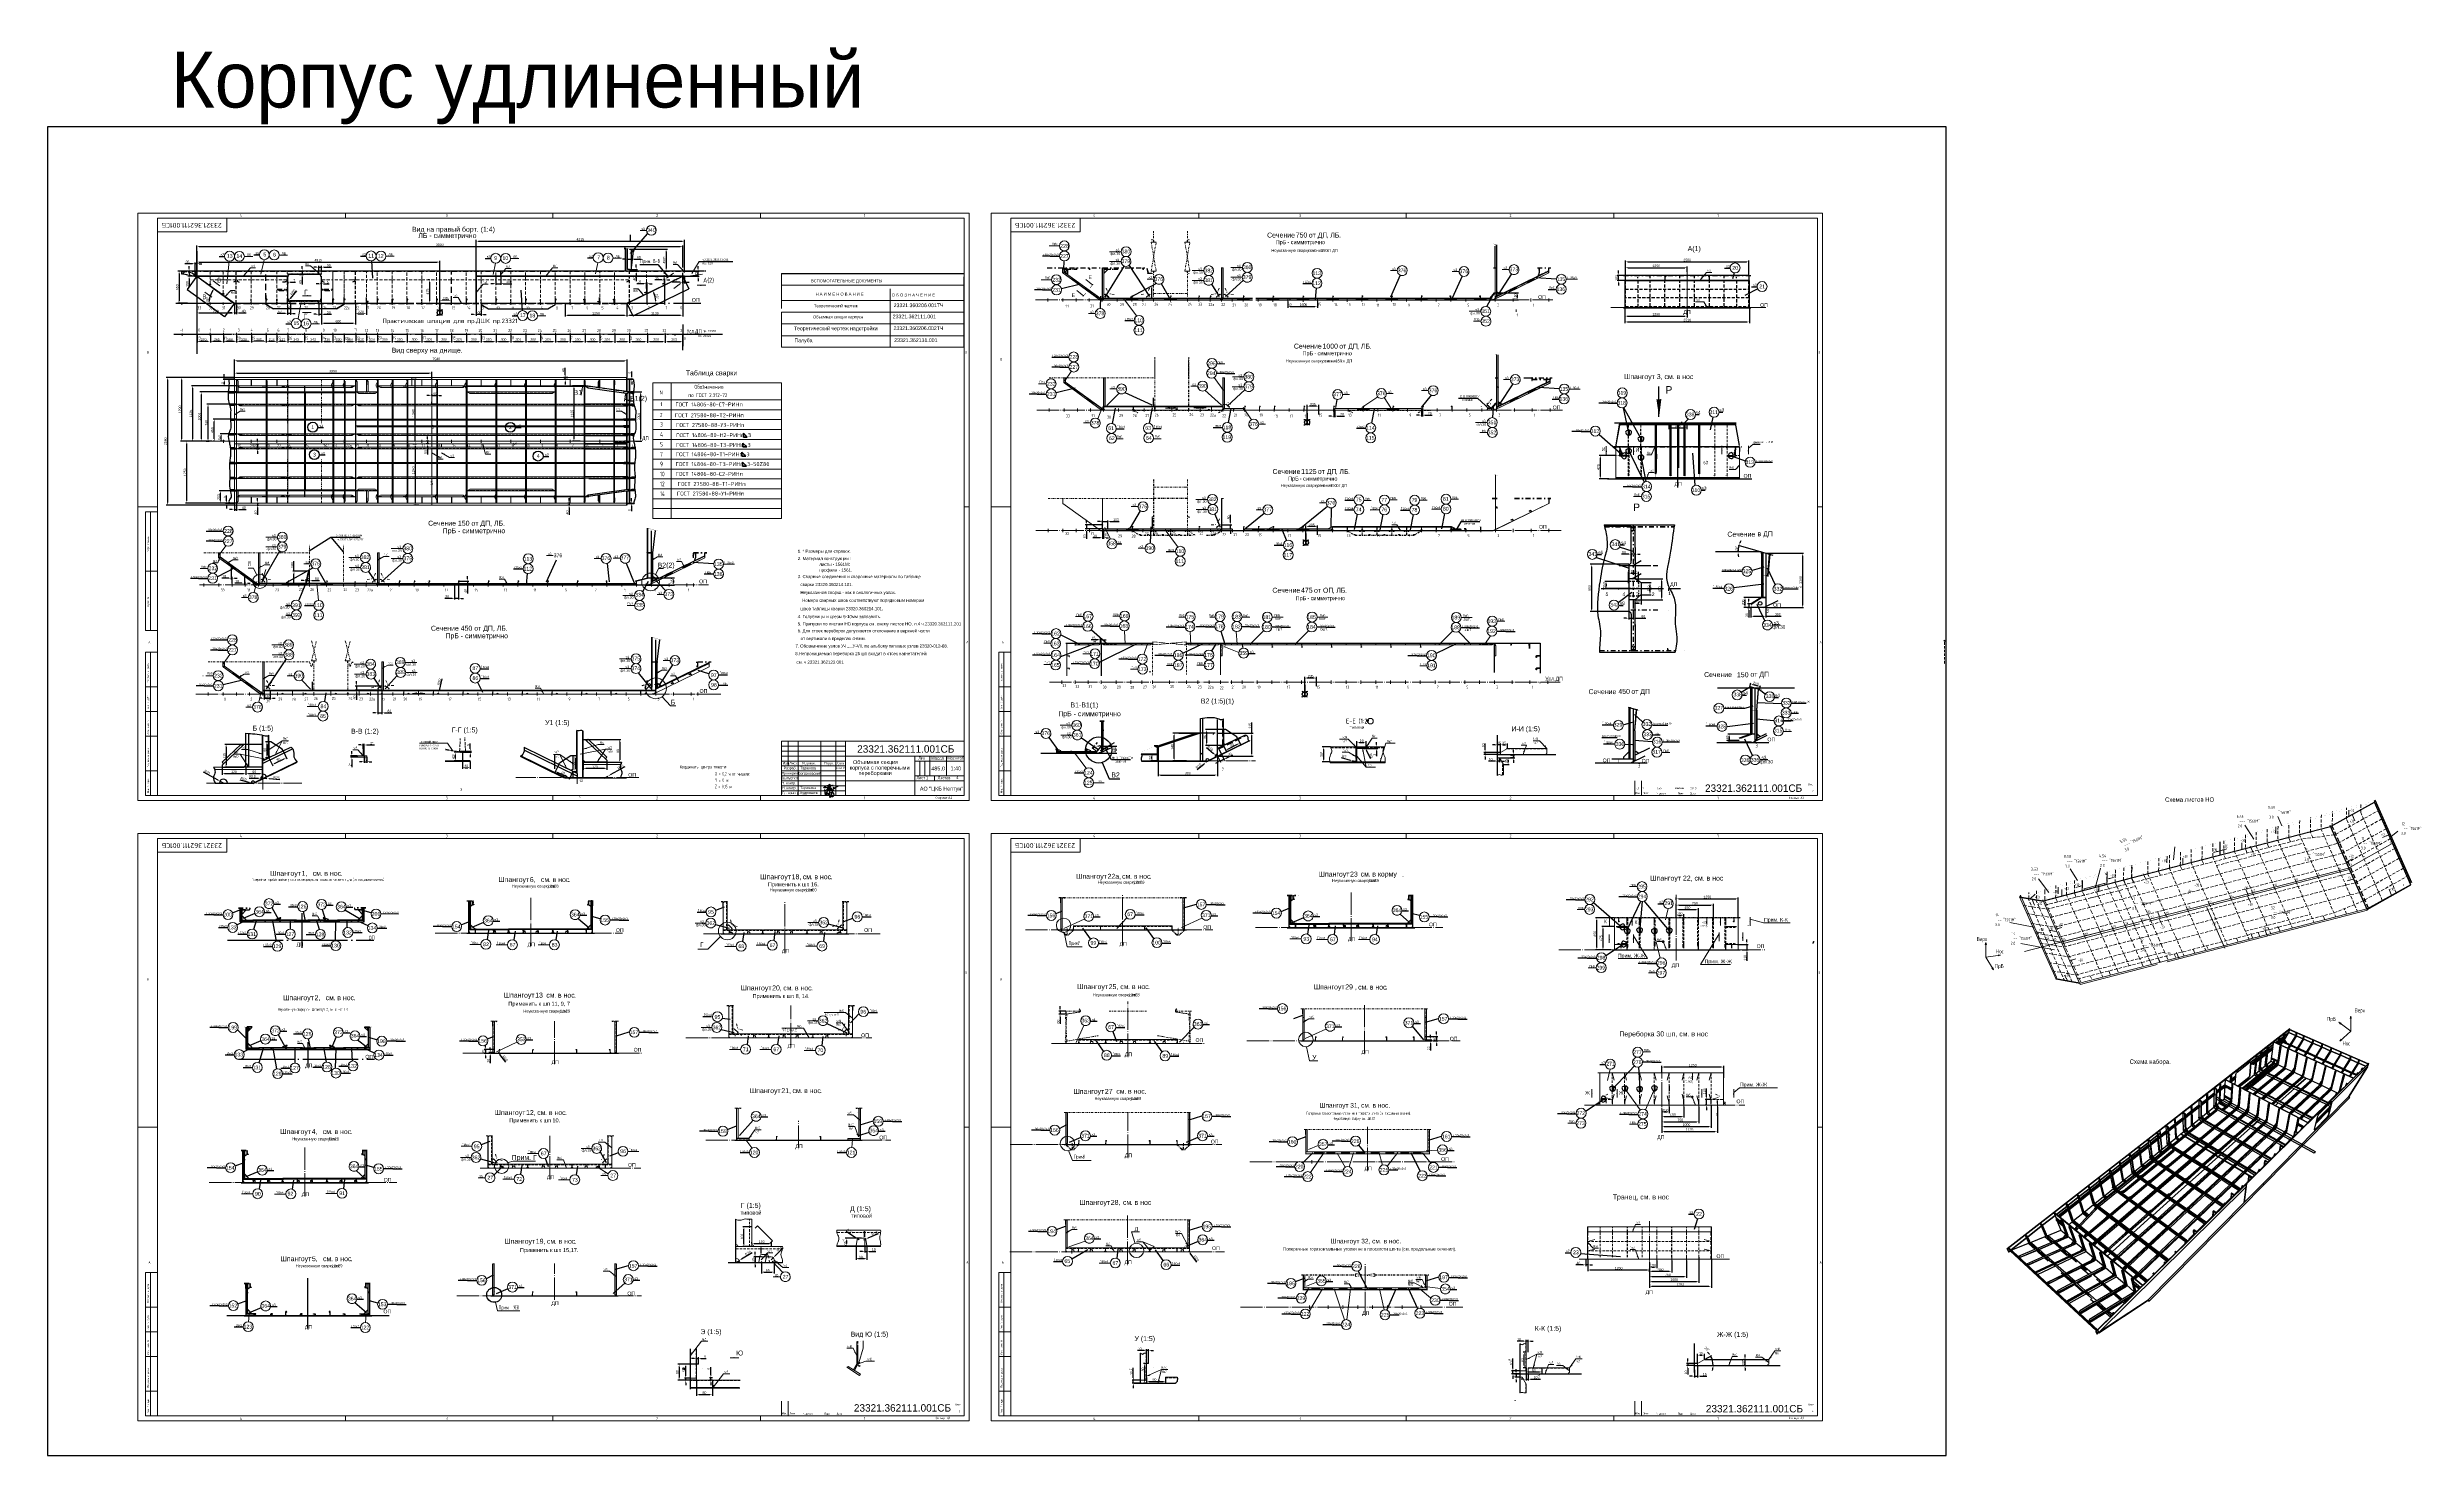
# Model space of a CAD drawing. Header units: millimetres. Extents: x 149544 to 197467, y -3118 to 25363.
import ezdxf
from ezdxf.enums import TextEntityAlignment as Align

# ---------------------------------------------------------------- set-up
doc = ezdxf.new("R2010")
doc.units = ezdxf.units.MM
doc.header["$MEASUREMENT"] = 0
for name, pattern in [('DASH1', [187.5, 125, -62.5]), ('DASH13', [50, 25, -25]), ('DASH2', [1300, 1125, -75, 25, -75]), ('DASH5', [225, 100, -50, 25, -50]), ('DASH6', [25, 12.5, -12.5]), ('K5LT32768', [0]), ('K5LT32769', [0]), ('K5LT32770', [0]), ('K5LT32773', [0]), ('K5LT32774', [0]), ('K5LT32775', [0]), ('K5LT32777', [95.25, 63.5, -31.75]), ('K5LT32778', [0]), ('K5LT32780', [0]), ('K5LT32781', [90, 40, -20, 10, -20]), ('K5LT32784', [95.25, 63.5, -31.75]), ('K5LT32785', [95.25, 63.5, -31.75]), ('K5LT32788', [0]), ('K5LT32789', [0]), ('K5LT32790', [520, 450, -30, 10, -30]), ('K5LT32791', [0]), ('K5LT32792', [90, 40, -20, 10, -20]), ('K5LT32793', [10, 5, -5]), ('K5LT32794', [10, 5, -5]), ('K5LT32795', [75, 50, -25]), ('K5LT32797', [75, 50, -25]), ('K5LT32798', [20, 10, -10]), ('K5LT32799', [20, 10, -10]), ('K5LT32800', [0]), ('K5LT32802', [45, 20, -10, 5, -10]), ('K5LT32803', [95.25, 63.5, -31.75]), ('K5LT32804', [133.350002, 88.900002, -44.450001]), ('K5LT32806', [133.350002, 88.900002, -44.450001]), ('K5LT32807', [0]), ('K5LT32809', [0]), ('K5LT32810', [18, 8, -4, 2, -4]), ('K5LT32811', [9, 4, -2, 1, -2]), ('K5LT32812', [27, 12, -6, 3, -6]), ('K5LT32813', [90, 40, -20, 10, -20]), ('K5LT32814', [63, 28, -14, 7, -14]), ('K5LT32815', [5, 2.5, -2.5]), ('K5LT32817', [90, 40, -20, 10, -20]), ('K5LT32818', [10, 5, -5]), ('K5LT32819', [20, 10, -10]), ('K5LT32820', [127, 79.375, -15.875, 15.875, -15.875]), ('K5LT32822', [0]), ('K5LT_BASIC', [0]), ('K5LT_THIN', [0])]:
    doc.linetypes.add(name, pattern=pattern)
for name, color, linetype in [('79', 1, 'Continuous'), ('IDENT', 7, 'Continuous'), ('pen_025', 1, 'Continuous'), ('pen_035', 1, 'Continuous'), ('pen_5', 1, 'Continuous'), ('pen_7', 1, 'Continuous'), ('Pov', 7, 'Continuous'), ('Weld', 7, 'Continuous')]:
    doc.layers.add(name, color=color, linetype=linetype)
for name, color, linetype, lineweight in [('Default', 7, 'Continuous', 25), ('Notes', 7, 'Continuous', 18), ('обстановка', 250, 'Continuous', 18), ('основные', 250, 'Continuous', 20), ('рабочие', 250, 'Continuous', 20), ('размеры', 250, 'Continuous', 18)]:
    doc.layers.add(name, color=color, linetype=linetype, lineweight=lineweight)
doc.styles.add('Arial', font='arial.ttf')
doc.styles.add('KTEXTSTYLE', font='GOST_AU.SHX', dxfattribs={"width": 0.96, "height": 5})
doc.styles.add('style5', font='arial.ttf', dxfattribs={"height": 3})
doc.dimstyles.new('PB20', dxfattribs={"dimscale": 20, "dimtxt": 2.5, "dimasz": 2.5, "dimexe": 1.25, "dimexo": 0, "dimtad": 1, "dimdec": 0, "dimtxsty": 'Standard', "dimcen": 2.5, "dimclrd": 7, "dimclre": 7, "dimclrt": 4, "dimadec": 0, "dimazin": 0, "dimtfac": 1, "dimtdec": 0, "dimtmove": 0, "dimatfit": 3, "dimfxl": 1.25, "dimarcsym": 0})
doc.dimstyles.new('PB5', dxfattribs={"dimscale": 20, "dimtxt": 2.5, "dimasz": 2.5, "dimexe": 1.25, "dimexo": 0, "dimtad": 1, "dimdec": 0, "dimlfac": 0.25, "dimtxsty": 'Standard', "dimcen": 2.5, "dimclrd": 7, "dimclre": 7, "dimclrt": 4, "dimadec": 0, "dimazin": 0, "dimtfac": 1, "dimtdec": 0, "dimtmove": 0, "dimatfit": 3, "dimfxl": 1.25, "dimarcsym": 0})
doc.dimstyles.new('seatech', dxfattribs={"dimscale": 20, "dimtxt": 2.5, "dimasz": 2.5, "dimexe": 1.25, "dimexo": 0, "dimtad": 1, "dimdec": 0, "dimtxsty": 'Standard', "dimcen": 2.5, "dimclrd": 7, "dimclre": 7, "dimclrt": 4, "dimadec": 0, "dimazin": 0, "dimtfac": 1, "dimtdec": 0, "dimtmove": 0, "dimatfit": 3, "dimfxl": 1.25, "dimarcsym": 0})

# ---------------------------------------------------------------- blocks, each defined once
blk = doc.blocks.new('U0')
at = {"layer": 'IDENT', "color": 5, "linetype": 'K5LT_BASIC', "lineweight": 40, "true_color": 0x0000ff}
for p, q in [((-167708, 1807), (-167708, 1887)), ((-167708, 1887), (-167628, 1807)), ((-167628, 1807), (-167708, 1807))]:
    blk.add_line(p, q, dxfattribs=at)
at = {"layer": 'IDENT', "color": 7, "char_height": 0.2, "attachment_point": 1, "style": 'KTEXTSTYLE'}
for s, insert in [('\\H3.5;\\W0.965;\\Q15;\\Q0;\\W1.215;\\H80.00;{\\c16711935;ГОСТ 14806-80-T3-РИНп- }', (-169060, 1887)), ('\\H3.5;\\W0.965;\\Q15;\\Q0;\\W1.215;\\H80.00;{\\c16711935;3}', (-167616, 1887))]:
    blk.add_mtext(s, dxfattribs=dict(at, insert=insert))
blk = doc.blocks.new('*D2302')
at = {"color": 7, "lineweight": -2}
for p, q in [((175713, 11001), (175897, 10947)), ((176013, 10913), (175945, 10933))]:
    blk.add_line(p, q, dxfattribs=at)
at = {"color": 7}
blk.add_solid([(175899, 10955), (175894, 10939), (175945, 10933)], dxfattribs=at)
at = {"layer": 'Defpoints', "color": 0}
for p in [(175945, 10933), (176013, 10913)]:
    blk.add_point(p, dxfattribs=at)
at = {"color": 4, "insert": (175774, 11022), "char_height": 50, "attachment_point": 5, "rotation": 343.6409}
blk.add_mtext('\\H50.0;\\W0.965;\\Q0;R\\H50.0;\\W0.965;\\Q0;\\Q0;7', dxfattribs=at)
blk = doc.blocks.new('*D2303')
at = {"color": 7, "lineweight": -2}
for p, q in [((176032, 11163), (176032, 11329)), ((176082, 11304), (176172, 11304)), ((176222, 11214), (176222, 11329))]:
    blk.add_line(p, q, dxfattribs=at)
at = {"color": 7}
for points in [[(176082, 11312), (176082, 11296), (176032, 11304)], [(176172, 11312), (176172, 11296), (176222, 11304)]]:
    blk.add_solid(points, dxfattribs=at)
at = {"layer": 'Defpoints', "color": 0}
for p in [(176032, 11163), (176222, 11304), (176222, 11214)]:
    blk.add_point(p, dxfattribs=at)
at = {"color": 4, "insert": (176127, 11341), "char_height": 50, "attachment_point": 5}
blk.add_mtext('\\H50.0;\\W0.965;\\Q0;\\H50.0;\\W0.965;\\Q0;\\Q0;19', dxfattribs=at)
blk = doc.blocks.new('*D2304')
at = {"color": 7, "lineweight": -2}
for p, q in [((176179, 11184), (176455, 11184)), ((176312, 11214), (176455, 11214)), ((176430, 11264), (176430, 11314)), ((176430, 11214), (176430, 11184)), ((176430, 11134), (176430, 11026))]:
    blk.add_line(p, q, dxfattribs=at)
at = {"color": 7}
for points in [[(176422, 11264), (176438, 11264), (176430, 11214)], [(176422, 11134), (176438, 11134), (176430, 11184)]]:
    blk.add_solid(points, dxfattribs=at)
at = {"layer": 'Defpoints', "color": 0}
for p in [(176179, 11184), (176312, 11214), (176430, 11214)]:
    blk.add_point(p, dxfattribs=at)
at = {"color": 4, "insert": (176393, 11055), "char_height": 50, "attachment_point": 5, "rotation": 90}
blk.add_mtext('\\H50.0;\\W0.965;\\Q0;\\H50.0;\\W0.965;\\Q0;\\Q0;3', dxfattribs=at)
blk = doc.blocks.new('*D2305')
at = {"color": 7, "lineweight": -2}
for p, q in [((176192, 11214), (176205, 11187)), ((176312, 10973), (176227, 11142))]:
    blk.add_line(p, q, dxfattribs=at)
at = {"color": 7}
blk.add_solid([(176235, 11146), (176220, 11139), (176205, 11187)], dxfattribs=at)
at = {"layer": 'Defpoints', "color": 0}
for p in [(176192, 11214), (176205, 11187)]:
    blk.add_point(p, dxfattribs=at)
at = {"color": 4, "insert": (176322, 11037), "char_height": 50, "attachment_point": 5, "rotation": 296.6384}
blk.add_mtext('\\H50.0;\\W0.965;\\Q0;R\\H50.0;\\W0.965;\\Q0;\\Q0;3', dxfattribs=at)
blk = doc.blocks.new('*D2306')
at = {"color": 7, "lineweight": -2}
for p, q in [((183888, -1176), (183859, -1176)), ((183888, -1296), (183859, -1296)), ((183884, -1126), (183884, -1076)), ((183884, -1296), (183884, -1176)), ((183884, -1346), (183884, -1396))]:
    blk.add_line(p, q, dxfattribs=at)
at = {"color": 7}
for points in [[(183875, -1126), (183892, -1126), (183884, -1176)], [(183875, -1346), (183892, -1346), (183884, -1296)]]:
    blk.add_solid(points, dxfattribs=at)
at = {"layer": 'Defpoints', "color": 0}
for p in [(183884, -1176), (183888, -1176), (183888, -1296)]:
    blk.add_point(p, dxfattribs=at)
at = {"color": 4, "insert": (183846, -1236), "char_height": 50, "attachment_point": 5, "rotation": 90}
blk.add_mtext('\\H50.0;\\W0.965;\\Q0;\\H50.0;\\W0.965;\\Q0;\\Q0;30\\H50.0;\\W0.965;\\Q0;\\Q0;*', dxfattribs=at)
blk = doc.blocks.new('*D2307')
at = {"color": 7, "lineweight": -2}
for p, q in [((175496, 11214), (175330, 11214)), ((175355, 11164), (175355, 10964)), ((175485, 10914), (175330, 10914))]:
    blk.add_line(p, q, dxfattribs=at)
at = {"color": 7}
for points in [[(175347, 11164), (175364, 11164), (175355, 11214)], [(175347, 10964), (175364, 10964), (175355, 10914)]]:
    blk.add_solid(points, dxfattribs=at)
at = {"layer": 'Defpoints', "color": 0}
for p in [(175496, 11214), (175355, 10914), (175485, 10914)]:
    blk.add_point(p, dxfattribs=at)
at = {"color": 4, "insert": (175318, 11064), "char_height": 50, "attachment_point": 5, "rotation": 90}
blk.add_mtext('\\H50.0;\\W0.965;\\Q0;\\H50.0;\\W0.965;\\Q0;\\Q0;30\\H50.0;\\W0.965;\\Q0;\\Q0;*', dxfattribs=at)
blk = doc.blocks.new('*D2308')
at = {"color": 7, "lineweight": -2}
for p, q in [((177410, 5359), (177668, 5359)), ((177643, 5409), (177643, 5459)), ((177643, 5359), (177643, 5269)), ((177575, 5269), (177668, 5269)), ((177643, 5219), (177643, 5169))]:
    blk.add_line(p, q, dxfattribs=at)
at = {"color": 7}
for points in [[(177635, 5409), (177651, 5409), (177643, 5359)], [(177635, 5219), (177651, 5219), (177643, 5269)]]:
    blk.add_solid(points, dxfattribs=at)
at = {"layer": 'Defpoints', "color": 0}
for p in [(177410, 5359), (177575, 5269), (177643, 5269)]:
    blk.add_point(p, dxfattribs=at)
at = {"color": 4, "insert": (177606, 5314), "char_height": 50, "attachment_point": 5, "rotation": 90}
blk.add_mtext('\\H50.0;\\W0.965;\\Q0;\\H50.0;\\W0.965;\\Q0;\\Q0;90', dxfattribs=at)
blk = doc.blocks.new('*D2309')
at = {"color": 7, "lineweight": -2}
for p, q in [((177438, 5289), (177546, 5289)), ((177521, 5339), (177521, 5389)), ((177521, 5289), (177521, 5269)), ((177481, 5269), (177546, 5269)), ((177521, 5219), (177521, 5072))]:
    blk.add_line(p, q, dxfattribs=at)
at = {"color": 7}
for points in [[(177513, 5339), (177530, 5339), (177521, 5289)], [(177513, 5219), (177530, 5219), (177521, 5269)]]:
    blk.add_solid(points, dxfattribs=at)
at = {"layer": 'Defpoints', "color": 0}
for p in [(177438, 5289), (177481, 5269), (177521, 5269)]:
    blk.add_point(p, dxfattribs=at)
at = {"color": 4, "insert": (177484, 5120), "char_height": 50, "attachment_point": 5, "rotation": 90}
blk.add_mtext('\\H50.0;\\W0.965;\\Q0;\\H50.0;\\W0.965;\\Q0;\\Q0;20', dxfattribs=at)
blk = doc.blocks.new('*D2310')
at = {"color": 7, "lineweight": -2}
blk.add_line((172792, 793), (172661, 979), dxfattribs=at)
at = {"color": 7}
blk.add_solid([(172668, 984), (172654, 975), (172632, 1020)], dxfattribs=at)
at = {"layer": 'Defpoints', "color": 0}
for p in [(172632, 1020), (172644, 1004)]:
    blk.add_point(p, dxfattribs=at)
at = {"color": 4, "insert": (172781, 874), "char_height": 50, "attachment_point": 5, "rotation": 305.1528}
blk.add_mtext('\\H50.0;\\W0.965;\\Q0;R\\H50.0;\\W0.965;\\Q0;\\Q0;20', dxfattribs=at)
blk = doc.blocks.new('*D2311')
at = {"color": 7, "lineweight": -2}
for p, q in [((166030, 1012), (165980, 1012)), ((166080, 1123), (166080, 987)), ((166080, 1012), (166119, 1012)), ((166119, 1130), (166119, 987)), ((166169, 1012), (166300, 1012))]:
    blk.add_line(p, q, dxfattribs=at)
at = {"color": 7}
for points in [[(166030, 1021), (166030, 1004), (166080, 1012)], [(166169, 1021), (166169, 1004), (166119, 1012)]]:
    blk.add_solid(points, dxfattribs=at)
at = {"layer": 'Defpoints', "color": 0}
for p in [(166080, 1123), (166119, 1130), (166119, 1012)]:
    blk.add_point(p, dxfattribs=at)
at = {"color": 4, "insert": (166259, 1050), "char_height": 50, "attachment_point": 5}
blk.add_mtext('\\H50.0;\\W0.965;\\Q0;\\H50.0;\\W0.965;\\Q0;\\Q0;10', dxfattribs=at)
blk = doc.blocks.new('*D2312')
at = {"color": 7, "lineweight": -2}
for p, q in [((165900, 1123), (165900, 840)), ((166119, 987), (166119, 840)), ((166069, 865), (165950, 865))]:
    blk.add_line(p, q, dxfattribs=at)
at = {"color": 7}
for points in [[(165950, 873), (165950, 857), (165900, 865)], [(166069, 873), (166069, 857), (166119, 865)]]:
    blk.add_solid(points, dxfattribs=at)
at = {"layer": 'Defpoints', "color": 0}
for p in [(165900, 1123), (166119, 987), (165900, 865)]:
    blk.add_point(p, dxfattribs=at)
at = {"color": 4, "insert": (166009, 903), "char_height": 50, "attachment_point": 5}
blk.add_mtext('\\H50.0;\\W0.965;\\Q0;\\H50.0;\\W0.965;\\Q0;\\Q0;55', dxfattribs=at)
blk = doc.blocks.new('*D2313')
at = {"color": 7, "lineweight": -2}
for p, q in [((166010, 1283), (165683, 1283)), ((165711, 1123), (165683, 1123)), ((165708, 1233), (165708, 1173))]:
    blk.add_line(p, q, dxfattribs=at)
at = {"color": 7}
for points in [[(165700, 1233), (165716, 1233), (165708, 1283)], [(165700, 1173), (165716, 1173), (165708, 1123)]]:
    blk.add_solid(points, dxfattribs=at)
at = {"layer": 'Defpoints', "color": 0}
for p in [(165708, 1123), (165711, 1123), (166010, 1283)]:
    blk.add_point(p, dxfattribs=at)
at = {"color": 4, "insert": (165671, 1203), "char_height": 50, "attachment_point": 5, "rotation": 90}
blk.add_mtext('\\H50.0;\\W0.965;\\Q0;\\H50.0;\\W0.965;\\Q0;\\Q0;35\\H0.65x;\\S+2^ ;\\H1.5x;', dxfattribs=at)
blk = doc.blocks.new('*D2314')
at = {"color": 7, "lineweight": -2}
for p, q in [((166058, 1243), (166095, 1259)), ((166350, 1367), (166141, 1278))]:
    blk.add_line(p, q, dxfattribs=at)
at = {"color": 7}
blk.add_solid([(166138, 1286), (166144, 1271), (166095, 1259)], dxfattribs=at)
at = {"layer": 'Defpoints', "color": 0}
for p in [(166058, 1243), (166095, 1259)]:
    blk.add_point(p, dxfattribs=at)
at = {"color": 4, "insert": (166276, 1376), "char_height": 50, "attachment_point": 5, "rotation": 23.008}
blk.add_mtext('\\H50.0;\\W0.965;\\Q0;R\\H50.0;\\W0.965;\\Q0;\\Q0;10', dxfattribs=at)
blk = doc.blocks.new('*D2315')
at = {"color": 7, "lineweight": -2}
for p, q in [((165700, 1422), (165887, 1294)), ((165962, 1243), (165929, 1266))]:
    blk.add_line(p, q, dxfattribs=at)
at = {"color": 7}
blk.add_solid([(165892, 1301), (165883, 1287), (165929, 1266)], dxfattribs=at)
at = {"layer": 'Defpoints', "color": 0}
for p in [(165929, 1266), (165962, 1243)]:
    blk.add_point(p, dxfattribs=at)
at = {"color": 4, "insert": (165774, 1416), "char_height": 50, "attachment_point": 5, "rotation": 325.726}
blk.add_mtext('\\H50.0;\\W0.965;\\Q0;R\\H50.0;\\W0.965;\\Q0;\\Q0;10', dxfattribs=at)
blk = doc.blocks.new('U1')
at = {"layer": 'IDENT', "color": 5, "linetype": 'K5LT_BASIC', "lineweight": 40, "true_color": 0x0000ff}
for p, q in [((-167729, 1620), (-167729, 1700)), ((-167729, 1700), (-167649, 1620)), ((-167649, 1620), (-167729, 1620))]:
    blk.add_line(p, q, dxfattribs=at)
at = {"layer": 'IDENT', "color": 7, "char_height": 0.2, "attachment_point": 1, "style": 'KTEXTSTYLE'}
for s, insert in [('\\H3.5;\\W0.965;\\Q15;\\Q0;\\W1.215;\\H80.00;{\\c16711935;ГОСТ 14806-80-T1-РИНп- }', (-169067, 1700)), ('\\H3.5;\\W0.965;\\Q15;\\Q0;\\W1.215;\\H80.00;{\\c16711935;3}', (-167637, 1700))]:
    blk.add_mtext(s, dxfattribs=dict(at, insert=insert))
blk = doc.blocks.new('U2')
at = {"layer": 'IDENT', "color": 5, "linetype": 'K5LT_BASIC', "lineweight": 40, "true_color": 0x0000ff}
for p, q in [((-167718, 1421), (-167718, 1501)), ((-167718, 1501), (-167638, 1421)), ((-167638, 1421), (-167718, 1421))]:
    blk.add_line(p, q, dxfattribs=at)
at = {"layer": 'IDENT', "color": 7, "char_height": 0.2, "attachment_point": 1, "style": 'KTEXTSTYLE'}
for s, insert in [('\\H3.5;\\W0.965;\\Q15;\\Q0;\\W1.215;\\H80.00;{\\c16711935;ГОСТ 14806-80-T3-РИНп- }', (-169071, 1501)), ('\\H3.5;\\W0.965;\\Q15;\\Q0;\\W1.215;\\H80.00;{\\c16711935;3-50Z80}', (-167626, 1501))]:
    blk.add_mtext(s, dxfattribs=dict(at, insert=insert))
blk = doc.blocks.new('*D2316')
at = {"color": 7, "lineweight": -2}
for p, q in [((155954, 11032), (155954, 10890)), ((155904, 10915), (155854, 10915)), ((155954, 10915), (156004, 10915)), ((156004, 11010), (156004, 10890)), ((156054, 10915), (156104, 10915))]:
    blk.add_line(p, q, dxfattribs=at)
at = {"color": 7}
for points in [[(155904, 10923), (155904, 10907), (155954, 10915)], [(156054, 10923), (156054, 10907), (156004, 10915)]]:
    blk.add_solid(points, dxfattribs=at)
at = {"layer": 'Defpoints', "color": 0}
for p in [(155954, 11032), (156004, 11010), (156004, 10915)]:
    blk.add_point(p, dxfattribs=at)
at = {"color": 4, "insert": (155979, 10953), "char_height": 50, "attachment_point": 5, "rotation": 0}
blk.add_mtext('\\H50.0;\\W0.965;\\Q0;\\H50.0;\\W0.965;\\Q0;\\Q0;5', dxfattribs=at)
blk = doc.blocks.new('*D2317')
at = {"color": 7, "lineweight": -2}
for p, q in [((155884, 11254), (155834, 11254)), ((155934, 11176), (155934, 11279)), ((155934, 11254), (155954, 11254)), ((155954, 11176), (155954, 11279)), ((156004, 11254), (156159, 11254))]:
    blk.add_line(p, q, dxfattribs=at)
at = {"color": 7}
for points in [[(155884, 11263), (155884, 11246), (155934, 11254)], [(156004, 11263), (156004, 11246), (155954, 11254)]]:
    blk.add_solid(points, dxfattribs=at)
at = {"layer": 'Defpoints', "color": 0}
for p in [(155934, 11176), (155954, 11254), (155954, 11176)]:
    blk.add_point(p, dxfattribs=at)
at = {"color": 4, "insert": (156107, 11292), "char_height": 50, "attachment_point": 5}
blk.add_mtext('\\H50.0;\\W0.965;\\Q0;\\H50.0;\\W0.965;\\Q0;\\Q0;2\\H50.0;\\W0.965;\\Q0;\\Q0;*', dxfattribs=at)
blk = doc.blocks.new('*D2318')
at = {"color": 7, "lineweight": -2}
for p, q in [((155813, 11032), (155677, 11032)), ((155702, 11082), (155702, 11132)), ((155702, 11032), (155702, 11010)), ((155813, 11010), (155677, 11010)), ((155702, 10960), (155702, 10804))]:
    blk.add_line(p, q, dxfattribs=at)
at = {"color": 7}
for points in [[(155694, 11082), (155710, 11082), (155702, 11032)], [(155694, 10960), (155710, 10960), (155702, 11010)]]:
    blk.add_solid(points, dxfattribs=at)
at = {"layer": 'Defpoints', "color": 0}
for p in [(155813, 11032), (155702, 11010), (155813, 11010)]:
    blk.add_point(p, dxfattribs=at)
at = {"color": 4, "insert": (155665, 10857), "char_height": 50, "attachment_point": 5, "rotation": 90}
blk.add_mtext('\\H50.0;\\W0.965;\\Q0;\\H50.0;\\W0.965;\\Q0;\\Q0;2\\H50.0;\\W0.965;\\Q0;\\Q0;*', dxfattribs=at)
blk = doc.blocks.new('*D2319')
at = {"color": 7, "lineweight": -2}
for p, q in [((182862, -1385), (182862, -1536)), ((182922, -1296), (182922, -1536)), ((182812, -1511), (182762, -1511)), ((182862, -1511), (182922, -1511)), ((182972, -1511), (183112, -1511))]:
    blk.add_line(p, q, dxfattribs=at)
at = {"color": 7}
for points in [[(182812, -1502), (182812, -1519), (182862, -1511)], [(182972, -1502), (182972, -1519), (182922, -1511)]]:
    blk.add_solid(points, dxfattribs=at)
at = {"layer": 'Defpoints', "color": 0}
for p in [(182862, -1385), (182922, -1296), (182922, -1511)]:
    blk.add_point(p, dxfattribs=at)
at = {"color": 4, "insert": (183067, -1473), "char_height": 50, "attachment_point": 5}
blk.add_mtext('\\H50.0;\\W0.965;\\Q0;\\H50.0;\\W0.965;\\Q0;\\Q0;15', dxfattribs=at)
blk = doc.blocks.new('*D2320')
at = {"color": 7, "lineweight": -2}
for p, q in [((182922, -1256), (182698, -1256)), ((182862, -1296), (182698, -1296)), ((182723, -1206), (182723, -1156)), ((182723, -1256), (182723, -1296)), ((182723, -1346), (182723, -1477))]:
    blk.add_line(p, q, dxfattribs=at)
at = {"color": 7}
for points in [[(182715, -1206), (182732, -1206), (182723, -1256)], [(182715, -1346), (182732, -1346), (182723, -1296)]]:
    blk.add_solid(points, dxfattribs=at)
at = {"layer": 'Defpoints', "color": 0}
for p in [(182723, -1296), (182862, -1296), (182922, -1256)]:
    blk.add_point(p, dxfattribs=at)
at = {"color": 4, "insert": (182686, -1437), "char_height": 50, "attachment_point": 5, "rotation": 90}
blk.add_mtext('\\H50.0;\\W0.965;\\Q0;\\H50.0;\\W0.965;\\Q0;\\Q0;10', dxfattribs=at)
blk = doc.blocks.new('*D2321')
at = {"color": 7, "lineweight": -2}
blk.add_line((183061, -1176), (183209, -1091), dxfattribs=at)
for start, end in [(37.4369, 44.8738), (360, 30), (345.1262, 352.5631)]:
    blk.add_arc((182853, -1296), 385, start, end, dxfattribs=at)
at = {"color": 7}
for points in [[(183166, -1057), (183152, -1066), (183187, -1103)], [(183227, -1345), (183244, -1347), (183239, -1296)]]:
    blk.add_solid(points, dxfattribs=at)
at = {"layer": 'Defpoints', "color": 0}
for p in [(182853, -1296), (182853, -1296), (183061, -1176), (183233, -1229), (184591, -1296)]:
    blk.add_point(p, dxfattribs=at)
at = {"color": 4, "insert": (183113, -962), "char_height": 50, "attachment_point": 5, "rotation": 322.093}
blk.add_mtext('30°', dxfattribs=at)
blk = doc.blocks.new('*D2322')
at = {"color": 7, "lineweight": -2}
for p, q in [((182922, -1256), (182922, -1062)), ((182972, -1087), (183011, -1087)), ((183061, -1176), (183061, -1062))]:
    blk.add_line(p, q, dxfattribs=at)
at = {"color": 7}
for points in [[(182972, -1079), (182972, -1096), (182922, -1087)], [(183011, -1079), (183011, -1096), (183061, -1087)]]:
    blk.add_solid(points, dxfattribs=at)
at = {"layer": 'Defpoints', "color": 0}
for p in [(182922, -1256), (183061, -1087), (183061, -1176)]:
    blk.add_point(p, dxfattribs=at)
at = {"color": 4, "insert": (182992, -1050), "char_height": 50, "attachment_point": 5}
blk.add_mtext('\\H50.0;\\W0.965;\\Q0;\\H50.0;\\W0.965;\\Q0;\\Q0;35', dxfattribs=at)
blk = doc.blocks.new('*D2323')
at = {"color": 7, "lineweight": -2}
for p, q in [((170149, 5870), (170002, 5870)), ((170149, 5809), (170002, 5809)), ((170027, 5920), (170027, 5970)), ((170027, 5870), (170027, 5809)), ((170027, 5759), (170027, 5612))]:
    blk.add_line(p, q, dxfattribs=at)
at = {"color": 7}
for points in [[(170019, 5920), (170035, 5920), (170027, 5870)], [(170019, 5759), (170035, 5759), (170027, 5809)]]:
    blk.add_solid(points, dxfattribs=at)
at = {"layer": 'Defpoints', "color": 0}
for p in [(170027, 5809), (170149, 5870), (170149, 5809)]:
    blk.add_point(p, dxfattribs=at)
at = {"color": 4, "insert": (169989, 5660), "char_height": 50, "attachment_point": 5, "rotation": 90}
blk.add_mtext('\\H50.0;\\W0.965;\\Q0;\\H50.0;\\W0.965;\\Q0;\\Q0;60', dxfattribs=at)
blk = doc.blocks.new('*D2324')
at = {"color": 7, "lineweight": -2}
for p, q in [((179335, -1404), (179162, -1404)), ((179187, -1354), (179187, -1154)), ((179187, -1464), (179187, -1404)), ((179344, -1464), (179162, -1464)), ((179187, -1514), (179187, -1564))]:
    blk.add_line(p, q, dxfattribs=at)
at = {"color": 7}
for points in [[(179179, -1354), (179196, -1354), (179187, -1404)], [(179179, -1514), (179196, -1514), (179187, -1464)]]:
    blk.add_solid(points, dxfattribs=at)
at = {"layer": 'Defpoints', "color": 0}
for p in [(179335, -1404), (179187, -1464), (179344, -1464)]:
    blk.add_point(p, dxfattribs=at)
at = {"color": 4, "insert": (179137, -1228), "char_height": 50, "attachment_point": 5, "rotation": 90}
blk.add_mtext('\\H50.0;\\W0.965;\\Q0;\\H50.0;\\W0.965;\\Q0;\\Q0;10\\H0.65x;\\S+5^ -5;\\H1.5x;', dxfattribs=at)
blk = doc.blocks.new('*D2325')
at = {"color": 7, "lineweight": -2}
for p, q in [((179455, -1404), (179455, -1597)), ((179405, -1572), (179355, -1572)), ((179455, -1572), (179496, -1572)), ((179496, -1464), (179496, -1597)), ((179546, -1572), (179746, -1572))]:
    blk.add_line(p, q, dxfattribs=at)
at = {"color": 7}
for points in [[(179405, -1564), (179405, -1580), (179455, -1572)], [(179546, -1564), (179546, -1580), (179496, -1572)]]:
    blk.add_solid(points, dxfattribs=at)
at = {"layer": 'Defpoints', "color": 0}
for p in [(179455, -1404), (179496, -1464), (179496, -1572)]:
    blk.add_point(p, dxfattribs=at)
at = {"color": 4, "insert": (179671, -1521), "char_height": 50, "attachment_point": 5}
blk.add_mtext('\\H50.0;\\W0.965;\\Q0;\\H50.0;\\W0.965;\\Q0;\\Q0;10\\H0.65x;\\S+5^ -5;\\H1.5x;', dxfattribs=at)
blk = doc.blocks.new('*D2326')
at = {"color": 7, "lineweight": -2}
for p, q in [((179455, -1024), (179393, -1024)), ((179455, -1344), (179393, -1344)), ((179418, -1294), (179418, -1074))]:
    blk.add_line(p, q, dxfattribs=at)
at = {"color": 7}
for points in [[(179410, -1074), (179427, -1074), (179418, -1024)], [(179410, -1294), (179427, -1294), (179418, -1344)]]:
    blk.add_solid(points, dxfattribs=at)
at = {"layer": 'Defpoints', "color": 0}
for p in [(179418, -1024), (179455, -1024), (179455, -1344)]:
    blk.add_point(p, dxfattribs=at)
at = {"color": 4, "insert": (179381, -1184), "char_height": 50, "attachment_point": 5, "rotation": 90}
blk.add_mtext('\\H50.0;\\W0.965;\\Q0;\\H50.0;\\W0.965;\\Q0;\\Q0;80', dxfattribs=at)
blk = doc.blocks.new('*D2327')
at = {"color": 7, "lineweight": -2}
for p, q in [((179455, -1344), (179455, -1451)), ((179505, -1426), (179725, -1426)), ((179775, -1344), (179775, -1451))]:
    blk.add_line(p, q, dxfattribs=at)
at = {"color": 7}
for points in [[(179505, -1417), (179505, -1434), (179455, -1426)], [(179725, -1417), (179725, -1434), (179775, -1426)]]:
    blk.add_solid(points, dxfattribs=at)
at = {"layer": 'Defpoints', "color": 0}
for p in [(179455, -1344), (179775, -1344), (179775, -1426)]:
    blk.add_point(p, dxfattribs=at)
at = {"color": 4, "insert": (179615, -1388), "char_height": 50, "attachment_point": 5}
blk.add_mtext('\\H50.0;\\W0.965;\\Q0;\\H50.0;\\W0.965;\\Q0;\\Q0;80', dxfattribs=at)
blk = doc.blocks.new('*D2328')
at = {"color": 7, "lineweight": -2}
for p, q in [((179405, -802), (179274, -802)), ((179455, -883), (179455, -777)), ((179495, -802), (179455, -802)), ((179495, -1024), (179495, -777)), ((179545, -802), (179595, -802))]:
    blk.add_line(p, q, dxfattribs=at)
at = {"color": 7}
for points in [[(179405, -794), (179405, -811), (179455, -802)], [(179545, -794), (179545, -811), (179495, -802)]]:
    blk.add_solid(points, dxfattribs=at)
at = {"layer": 'Defpoints', "color": 0}
for p in [(179455, -802), (179455, -883), (179495, -1024)]:
    blk.add_point(p, dxfattribs=at)
at = {"color": 4, "insert": (179314, -765), "char_height": 50, "attachment_point": 5}
blk.add_mtext('\\H50.0;\\W0.965;\\Q0;\\H50.0;\\W0.965;\\Q0;\\Q0;10', dxfattribs=at)
blk = doc.blocks.new('*D2329')
at = {"color": 7, "lineweight": -2}
for p, q in [((179252, -1422), (179252, -1372)), ((179335, -1472), (179227, -1472)), ((179335, -1532), (179227, -1532)), ((179252, -1472), (179252, -1532)), ((179252, -1582), (179252, -1632))]:
    blk.add_line(p, q, dxfattribs=at)
at = {"color": 7}
for points in [[(179244, -1422), (179260, -1422), (179252, -1472)], [(179244, -1582), (179260, -1582), (179252, -1532)]]:
    blk.add_solid(points, dxfattribs=at)
at = {"layer": 'Defpoints', "color": 0}
for p in [(179252, -1532), (179335, -1472), (179335, -1532)]:
    blk.add_point(p, dxfattribs=at)
at = {"color": 4, "insert": (179214, -1502), "char_height": 50, "attachment_point": 5, "rotation": 90}
blk.add_mtext('\\H50.0;\\W0.965;\\Q0;\\H50.0;\\W0.965;\\Q0;\\Q0;15', dxfattribs=at)
blk = doc.blocks.new('*D2330')
at = {"color": 7, "lineweight": -2}
for p, q in [((178827, 11256), (178777, 11256)), ((178877, 11178), (178877, 11281)), ((178937, 11256), (178877, 11256)), ((178937, 11104), (178937, 11281)), ((178987, 11256), (179037, 11256))]:
    blk.add_line(p, q, dxfattribs=at)
at = {"color": 7}
for points in [[(178827, 11264), (178827, 11248), (178877, 11256)], [(178987, 11264), (178987, 11248), (178937, 11256)]]:
    blk.add_solid(points, dxfattribs=at)
at = {"layer": 'Defpoints', "color": 0}
for p in [(178877, 11256), (178877, 11178), (178937, 11104)]:
    blk.add_point(p, dxfattribs=at)
at = {"color": 4, "insert": (178907, 11293), "char_height": 50, "attachment_point": 5}
blk.add_mtext('\\H50.0;\\W0.965;\\Q0;\\H50.0;\\W0.965;\\Q0;\\Q0;15', dxfattribs=at)
blk = doc.blocks.new('*D2331')
at = {"color": 7, "lineweight": -2}
for p, q in [((178827, 10929), (178695, 10929)), ((178877, 10996), (178877, 10904)), ((178917, 10929), (178877, 10929)), ((178917, 10996), (178917, 10904)), ((178967, 10929), (179017, 10929))]:
    blk.add_line(p, q, dxfattribs=at)
at = {"color": 7}
for points in [[(178827, 10937), (178827, 10920), (178877, 10929)], [(178967, 10937), (178967, 10920), (178917, 10929)]]:
    blk.add_solid(points, dxfattribs=at)
at = {"layer": 'Defpoints', "color": 0}
for p in [(178877, 10996), (178877, 10929), (178917, 10996)]:
    blk.add_point(p, dxfattribs=at)
at = {"color": 4, "insert": (178736, 10966), "char_height": 50, "attachment_point": 5}
blk.add_mtext('\\H50.0;\\W0.965;\\Q0;\\H50.0;\\W0.965;\\Q0;\\Q0;10', dxfattribs=at)
blk = doc.blocks.new('*D2332')
at = {"color": 7, "lineweight": -2}
for p, q in [((178937, 11104), (178937, 11281)), ((178987, 11256), (179025, 11256)), ((179075, 11184), (179075, 11281))]:
    blk.add_line(p, q, dxfattribs=at)
at = {"color": 7}
for points in [[(178987, 11264), (178987, 11248), (178937, 11256)], [(179025, 11264), (179025, 11248), (179075, 11256)]]:
    blk.add_solid(points, dxfattribs=at)
at = {"layer": 'Defpoints', "color": 0}
for p in [(178937, 11104), (179075, 11256), (179075, 11184)]:
    blk.add_point(p, dxfattribs=at)
at = {"color": 4, "insert": (179006, 11293), "char_height": 50, "attachment_point": 5}
blk.add_mtext('\\H50.0;\\W0.965;\\Q0;\\H50.0;\\W0.965;\\Q0;\\Q0;35', dxfattribs=at)
blk = doc.blocks.new('*D2333')
at = {"color": 7, "lineweight": -2}
for p, q in [((178937, 11104), (178600, 11104)), ((178937, 11064), (178600, 11064)), ((178625, 11154), (178625, 11285)), ((178625, 11064), (178625, 11104)), ((178625, 11014), (178625, 10964))]:
    blk.add_line(p, q, dxfattribs=at)
at = {"color": 7}
for points in [[(178617, 11154), (178633, 11154), (178625, 11104)], [(178617, 11014), (178633, 11014), (178625, 11064)]]:
    blk.add_solid(points, dxfattribs=at)
at = {"layer": 'Defpoints', "color": 0}
for p in [(178625, 11104), (178937, 11104), (178937, 11064)]:
    blk.add_point(p, dxfattribs=at)
at = {"color": 4, "insert": (178588, 11244), "char_height": 50, "attachment_point": 5, "rotation": 90}
blk.add_mtext('\\H50.0;\\W0.965;\\Q0;\\H50.0;\\W0.965;\\Q0;\\Q0;10', dxfattribs=at)
blk = doc.blocks.new('*D2334')
at = {"color": 7, "lineweight": -2}
for p, q in [((179152, 11056), (179226, 11056)), ((179201, 11106), (179201, 11156)), ((179201, 11056), (179201, 10996)), ((178917, 10996), (179226, 10996)), ((179201, 10946), (179201, 10896))]:
    blk.add_line(p, q, dxfattribs=at)
at = {"color": 7}
for points in [[(179193, 11106), (179210, 11106), (179201, 11056)], [(179193, 10946), (179210, 10946), (179201, 10996)]]:
    blk.add_solid(points, dxfattribs=at)
at = {"layer": 'Defpoints', "color": 0}
for p in [(179152, 11056), (178917, 10996), (179201, 10996)]:
    blk.add_point(p, dxfattribs=at)
at = {"color": 4, "insert": (179164, 11026), "char_height": 50, "attachment_point": 5, "rotation": 90}
blk.add_mtext('\\H50.0;\\W0.965;\\Q0;\\H50.0;\\W0.965;\\Q0;\\Q0;15', dxfattribs=at)
blk = doc.blocks.new('*D2335')
at = {"color": 7, "lineweight": -2}
for p, q in [((178997, 10857), (179114, 10857)), ((179050, 10996), (179114, 10996)), ((179089, 10946), (179089, 10907))]:
    blk.add_line(p, q, dxfattribs=at)
at = {"color": 7}
for points in [[(179080, 10946), (179097, 10946), (179089, 10996)], [(179080, 10907), (179097, 10907), (179089, 10857)]]:
    blk.add_solid(points, dxfattribs=at)
at = {"layer": 'Defpoints', "color": 0}
for p in [(178997, 10857), (179050, 10996), (179089, 10857)]:
    blk.add_point(p, dxfattribs=at)
at = {"color": 4, "insert": (179051, 10927), "char_height": 50, "attachment_point": 5, "rotation": 90}
blk.add_mtext('\\H50.0;\\W0.965;\\Q0;\\H50.0;\\W0.965;\\Q0;\\Q0;35', dxfattribs=at)
blk = doc.blocks.new('*D2336')
at = {"color": 7, "lineweight": -2}
for p, q in [((163799, 981), (163585, 856)), ((163473, 791), (163542, 831))]:
    blk.add_line(p, q, dxfattribs=at)
at = {"color": 7}
blk.add_solid([(163581, 864), (163589, 849), (163542, 831)], dxfattribs=at)
at = {"layer": 'Defpoints', "color": 0}
for p in [(163473, 791), (163542, 831)]:
    blk.add_point(p, dxfattribs=at)
at = {"color": 4, "insert": (163717, 977), "char_height": 50, "attachment_point": 5, "rotation": 30.2394}
blk.add_mtext('\\H50.0;\\W0.965;\\Q0;R\\H50.0;\\W0.965;\\Q0;\\Q0;20', dxfattribs=at)
blk = doc.blocks.new('*D2337')
at = {"color": 7, "lineweight": -2}
for p, q in [((163985, 791), (163985, 568)), ((164035, 593), (164195, 593)), ((164245, 791), (164245, 568))]:
    blk.add_line(p, q, dxfattribs=at)
at = {"color": 7}
for points in [[(164035, 602), (164035, 585), (163985, 593)], [(164195, 602), (164195, 585), (164245, 593)]]:
    blk.add_solid(points, dxfattribs=at)
at = {"layer": 'Defpoints', "color": 0}
for p in [(163985, 791), (164245, 791), (164245, 593)]:
    blk.add_point(p, dxfattribs=at)
at = {"color": 4, "insert": (164115, 631), "char_height": 50, "attachment_point": 5}
blk.add_mtext('\\H50.0;\\W0.965;\\Q0;\\H50.0;\\W0.965;\\Q0;\\Q0;65', dxfattribs=at)
blk = doc.blocks.new('*D2338')
at = {"color": 7, "lineweight": -2}
for p, q in [((164426, 1087), (164263, 921)), ((164185, 843), (164228, 886))]:
    blk.add_line(p, q, dxfattribs=at)
at = {"color": 7}
blk.add_solid([(164257, 927), (164269, 915), (164228, 886)], dxfattribs=at)
at = {"layer": 'Defpoints', "color": 0}
for p in [(164185, 843), (164228, 886)]:
    blk.add_point(p, dxfattribs=at)
at = {"color": 4, "insert": (164351, 1064), "char_height": 50, "attachment_point": 5, "rotation": 45.4037}
blk.add_mtext('\\H50.0;\\W0.965;\\Q0;R\\H50.0;\\W0.965;\\Q0;\\Q0;15', dxfattribs=at)
blk = doc.blocks.new('*D2339')
at = {"color": 7, "lineweight": -2}
for p, q in [((163858, 953), (163858, 1003)), ((163985, 903), (163833, 903)), ((163859, 791), (163833, 791)), ((163858, 903), (163858, 791)), ((163858, 741), (163858, 691))]:
    blk.add_line(p, q, dxfattribs=at)
at = {"color": 7}
for points in [[(163849, 953), (163866, 953), (163858, 903)], [(163849, 741), (163866, 741), (163858, 791)]]:
    blk.add_solid(points, dxfattribs=at)
at = {"layer": 'Defpoints', "color": 0}
for p in [(163858, 791), (163859, 791), (163985, 903)]:
    blk.add_point(p, dxfattribs=at)
at = {"color": 4, "insert": (163820, 847), "char_height": 50, "attachment_point": 5, "rotation": 90}
blk.add_mtext('\\H50.0;\\W0.965;\\Q0;\\H50.0;\\W0.965;\\Q0;\\Q0;28', dxfattribs=at)
blk = doc.blocks.new('*D2340')
at = {"color": 7, "lineweight": -2}
for p, q in [((163793, 1511), (163608, 1511)), ((163633, 1161), (163633, 1461)), ((163793, 1111), (163608, 1111))]:
    blk.add_line(p, q, dxfattribs=at)
at = {"color": 7}
for points in [[(163625, 1461), (163641, 1461), (163633, 1511)], [(163625, 1161), (163641, 1161), (163633, 1111)]]:
    blk.add_solid(points, dxfattribs=at)
at = {"layer": 'Defpoints', "color": 0}
for p in [(163633, 1511), (163793, 1511), (163793, 1111)]:
    blk.add_point(p, dxfattribs=at)
at = {"color": 4, "insert": (163595, 1311), "char_height": 50, "attachment_point": 5, "rotation": 90}
blk.add_mtext('\\H50.0;\\W0.965;\\Q0;\\H50.0;\\W0.965;\\Q0;\\Q0;100', dxfattribs=at)
blk = doc.blocks.new('*D2341')
at = {"color": 7, "lineweight": -2}
for p, q in [((163793, 1171), (163793, 1196)), ((163843, 1171), (164143, 1171)), ((164193, 1111), (164193, 1196))]:
    blk.add_line(p, q, dxfattribs=at)
at = {"color": 7}
for points in [[(163843, 1179), (163843, 1163), (163793, 1171)], [(164143, 1179), (164143, 1163), (164193, 1171)]]:
    blk.add_solid(points, dxfattribs=at)
at = {"layer": 'Defpoints', "color": 0}
for p in [(163793, 1171), (164193, 1171), (164193, 1111)]:
    blk.add_point(p, dxfattribs=at)
at = {"color": 4, "insert": (163993, 1209), "char_height": 50, "attachment_point": 5}
blk.add_mtext('\\H50.0;\\W0.965;\\Q0;\\H50.0;\\W0.965;\\Q0;\\Q0;100', dxfattribs=at)
blk = doc.blocks.new('U21')
at = {"layer": 'IDENT', "color": 5, "linetype": 'K5LT_BASIC', "lineweight": 40, "true_color": 0x0000ff}
for p, q in [((-167701, 2007), (-167701, 2087)), ((-167701, 2087), (-167621, 2007)), ((-167621, 2007), (-167701, 2007))]:
    blk.add_line(p, q, dxfattribs=at)
at = {"layer": 'IDENT', "color": 7, "char_height": 0.2, "attachment_point": 1, "style": 'KTEXTSTYLE'}
for s, insert in [('\\H3.5;\\W0.965;\\Q15;\\Q0;\\W1.215;\\H80.00;{\\c16711935;ГОСТ 14806-80-H2-РИНп- }', (-169060, 2087)), ('\\H3.5;\\W0.965;\\Q15;\\Q0;\\W1.215;\\H80.00;{\\c16711935;3}', (-167609, 2087))]:
    blk.add_mtext(s, dxfattribs=dict(at, insert=insert))
blk = doc.blocks.new('*D2342')
at = {"color": 7, "lineweight": -2}
for p, q in [((162456, -1502), (162456, -1299)), ((162561, -1552), (162431, -1552)), ((162562, -1593), (162431, -1593)), ((162456, -1593), (162456, -1552)), ((162456, -1643), (162456, -1693))]:
    blk.add_line(p, q, dxfattribs=at)
at = {"color": 7}
for points in [[(162448, -1502), (162465, -1502), (162456, -1552)], [(162448, -1643), (162465, -1643), (162456, -1593)]]:
    blk.add_solid(points, dxfattribs=at)
at = {"layer": 'Defpoints', "color": 0}
for p in [(162456, -1552), (162561, -1552), (162562, -1593)]:
    blk.add_point(p, dxfattribs=at)
at = {"color": 4, "insert": (162419, -1375), "char_height": 50, "attachment_point": 5, "rotation": 90}
blk.add_mtext('\\H50.0;\\W0.965;\\Q0;\\Q0;5 2\\H50.0;\\W0.965;\\Q0;', dxfattribs=at)
blk = doc.blocks.new('U535')
at = {"layer": 'pen_035', "color": 1, "linetype": 'K5LT32769', "lineweight": 18, "true_color": 0xff0000}
for p, q in [((-179542, -7896), (-179558, -7895)), ((-179558, -7895), (-179557, -7896)), ((-179542, -7896), (-179557, -7896))]:
    blk.add_line(p, q, dxfattribs=at)
blk = doc.blocks.new('U536')
at = {"layer": 'pen_035', "color": 1, "linetype": 'K5LT32769', "lineweight": 18, "true_color": 0xff0000}
for p in [(-179538, -7893), (-179558, -7893)]:
    blk.add_line(p, (-179558, -7894), dxfattribs=at)
blk = doc.blocks.new('U537')
at = {"layer": 'pen_035', "color": 1, "linetype": 'K5LT32769', "lineweight": 18, "true_color": 0xff0000}
for p in [(-179538, -7893), (-179558, -7894)]:
    blk.add_line(p, (-179558, -7895), dxfattribs=at)
blk = doc.blocks.new('U538')
at = {"layer": 'pen_035', "color": 1, "linetype": 'K5LT32769', "lineweight": 18, "true_color": 0xff0000}
for p in [(-179542, -7896), (-179538, -7893)]:
    blk.add_line(p, (-179541, -7896), dxfattribs=at)
blk = doc.blocks.new('U539')
at = {"layer": 'pen_035', "color": 1, "linetype": 'K5LT32769', "lineweight": 18, "true_color": 0xff0000}
for p in [(-179541, -7896), (-179538, -7893)]:
    blk.add_line(p, (-179540, -7897), dxfattribs=at)
blk = doc.blocks.new('U540')
at = {"layer": 'pen_035', "color": 1, "linetype": 'K5LT32769', "lineweight": 18, "true_color": 0xff0000}
for p in [(-179538, -7893), (-179540, -7897)]:
    blk.add_line(p, (-179540, -7898), dxfattribs=at)
blk = doc.blocks.new('U541')
at = {"layer": 'pen_035', "color": 1, "linetype": 'K5LT32769', "lineweight": 18, "true_color": 0xff0000}
for p in [(-179538, -7893), (-179540, -7898)]:
    blk.add_line(p, (-179540, -7929), dxfattribs=at)
blk = doc.blocks.new('U542')
at = {"layer": 'pen_035', "color": 1, "linetype": 'K5LT32769', "lineweight": 18, "true_color": 0xff0000}
for p in [(-179538, -7893), (-179540, -7929)]:
    blk.add_line(p, (-179540, -7930), dxfattribs=at)
blk = doc.blocks.new('U543')
at = {"layer": 'pen_035', "color": 1, "linetype": 'K5LT32769', "lineweight": 18, "true_color": 0xff0000}
blk.add_line((-179538, -7893), (-179540, -7930), dxfattribs=at)
blk = doc.blocks.new('U545')
at = {"layer": 'pen_035', "color": 1, "linetype": 'K5LT32769', "lineweight": 18, "true_color": 0xff0000}
for p in [(-179238, -7893), (-179258, -7893)]:
    blk.add_line(p, (-179258, -7894), dxfattribs=at)
blk = doc.blocks.new('U546')
at = {"layer": 'pen_035', "color": 1, "linetype": 'K5LT32769', "lineweight": 18, "true_color": 0xff0000}
for p in [(-179238, -7893), (-179258, -7894)]:
    blk.add_line(p, (-179258, -7895), dxfattribs=at)
blk = doc.blocks.new('U547')
at = {"layer": 'pen_035', "color": 1, "linetype": 'K5LT32769', "lineweight": 18, "true_color": 0xff0000}
for p in [(-179242, -7896), (-179238, -7893)]:
    blk.add_line(p, (-179241, -7896), dxfattribs=at)
blk = doc.blocks.new('U548')
at = {"layer": 'pen_035', "color": 1, "linetype": 'K5LT32769', "lineweight": 18, "true_color": 0xff0000}
for p in [(-179241, -7896), (-179238, -7893)]:
    blk.add_line(p, (-179240, -7897), dxfattribs=at)
blk = doc.blocks.new('U549')
at = {"layer": 'pen_035', "color": 1, "linetype": 'K5LT32769', "lineweight": 18, "true_color": 0xff0000}
for p in [(-179238, -7893), (-179240, -7897)]:
    blk.add_line(p, (-179240, -7898), dxfattribs=at)
blk = doc.blocks.new('U550')
at = {"layer": 'pen_035', "color": 1, "linetype": 'K5LT32769', "lineweight": 18, "true_color": 0xff0000}
for p in [(-179238, -7893), (-179240, -7898)]:
    blk.add_line(p, (-179240, -7929), dxfattribs=at)
blk = doc.blocks.new('U551')
at = {"layer": 'pen_035', "color": 1, "linetype": 'K5LT32769', "lineweight": 18, "true_color": 0xff0000}
for p in [(-179238, -7893), (-179240, -7929)]:
    blk.add_line(p, (-179240, -7930), dxfattribs=at)
blk = doc.blocks.new('U552')
at = {"layer": 'pen_035', "color": 1, "linetype": 'K5LT32769', "lineweight": 18, "true_color": 0xff0000}
blk.add_line((-179238, -7893), (-179240, -7930), dxfattribs=at)
blk = doc.blocks.new('U553')
at = {"layer": 'pen_035', "color": 1, "linetype": 'K5LT32769', "lineweight": 18, "true_color": 0xff0000}
for p in [(-179258, -7895), (-179257, -7896)]:
    blk.add_line(p, (-179242, -7896), dxfattribs=at)
blk = doc.blocks.new('U555')
at = {"layer": 'pen_035', "color": 1, "linetype": 'K5LT32769', "lineweight": 18, "true_color": 0xff0000}
for p, q in [((-178942, -7896), (-178958, -7895)), ((-178958, -7895), (-178957, -7896)), ((-178942, -7896), (-178957, -7896))]:
    blk.add_line(p, q, dxfattribs=at)
blk = doc.blocks.new('U556')
at = {"layer": 'pen_035', "color": 1, "linetype": 'K5LT32769', "lineweight": 18, "true_color": 0xff0000}
for p in [(-178938, -7893), (-178958, -7893)]:
    blk.add_line(p, (-178958, -7894), dxfattribs=at)
blk = doc.blocks.new('U557')
at = {"layer": 'pen_035', "color": 1, "linetype": 'K5LT32769', "lineweight": 18, "true_color": 0xff0000}
for p in [(-178938, -7893), (-178958, -7894)]:
    blk.add_line(p, (-178958, -7895), dxfattribs=at)
blk = doc.blocks.new('U558')
at = {"layer": 'pen_035', "color": 1, "linetype": 'K5LT32769', "lineweight": 18, "true_color": 0xff0000}
for p in [(-178942, -7896), (-178938, -7893)]:
    blk.add_line(p, (-178941, -7896), dxfattribs=at)
blk = doc.blocks.new('U559')
at = {"layer": 'pen_035', "color": 1, "linetype": 'K5LT32769', "lineweight": 18, "true_color": 0xff0000}
for p in [(-178941, -7896), (-178938, -7893)]:
    blk.add_line(p, (-178940, -7897), dxfattribs=at)
blk = doc.blocks.new('U560')
at = {"layer": 'pen_035', "color": 1, "linetype": 'K5LT32769', "lineweight": 18, "true_color": 0xff0000}
for p in [(-178938, -7893), (-178940, -7897)]:
    blk.add_line(p, (-178940, -7898), dxfattribs=at)
blk = doc.blocks.new('U561')
at = {"layer": 'pen_035', "color": 1, "linetype": 'K5LT32769', "lineweight": 18, "true_color": 0xff0000}
for p in [(-178938, -7893), (-178940, -7898)]:
    blk.add_line(p, (-178940, -7929), dxfattribs=at)
blk = doc.blocks.new('U562')
at = {"layer": 'pen_035', "color": 1, "linetype": 'K5LT32769', "lineweight": 18, "true_color": 0xff0000}
for p in [(-178938, -7893), (-178940, -7929)]:
    blk.add_line(p, (-178940, -7930), dxfattribs=at)
blk = doc.blocks.new('U563')
at = {"layer": 'pen_035', "color": 1, "linetype": 'K5LT32769', "lineweight": 18, "true_color": 0xff0000}
blk.add_line((-178938, -7893), (-178940, -7930), dxfattribs=at)
blk = doc.blocks.new('U565')
at = {"layer": 'pen_035', "color": 1, "linetype": 'K5LT32769', "lineweight": 18, "true_color": 0xff0000}
for p, q in [((-180688, -7893), (-180668, -7894)), ((-180688, -7893), (-180668, -7893)), ((-180668, -7894), (-180668, -7893))]:
    blk.add_line(p, q, dxfattribs=at)
blk = doc.blocks.new('U568')
at = {"layer": 'pen_035', "color": 1, "linetype": 'K5LT32769', "lineweight": 18, "true_color": 0xff0000}
for p in [(-180688, -7930), (-180686, -7929)]:
    blk.add_line(p, (-180686, -7898), dxfattribs=at)
blk = doc.blocks.new('U569')
at = {"layer": 'pen_035', "color": 1, "linetype": 'K5LT32769', "lineweight": 18, "true_color": 0xff0000}
for p in [(-180684, -7896), (-180669, -7896)]:
    blk.add_line(p, (-180668, -7895), dxfattribs=at)
blk = doc.blocks.new('U570')
at = {"layer": 'pen_035', "color": 1, "linetype": 'K5LT32769', "lineweight": 18, "true_color": 0xff0000}
for p in [(-180684, -7896), (-180668, -7895)]:
    blk.add_line(p, (-180668, -7894), dxfattribs=at)
blk = doc.blocks.new('U571')
at = {"layer": 'pen_035', "color": 1, "linetype": 'K5LT32769', "lineweight": 18, "true_color": 0xff0000}
blk.add_line((-180688, -7930), (-180686, -7898), dxfattribs=at)
blk = doc.blocks.new('U574')
at = {"layer": 'pen_035', "color": 1, "linetype": 'K5LT32769', "lineweight": 18, "true_color": 0xff0000}
for p in [(-179838, -7930), (-179836, -7929)]:
    blk.add_line(p, (-179836, -7898), dxfattribs=at)
blk = doc.blocks.new('U575')
at = {"layer": 'pen_035', "color": 1, "linetype": 'K5LT32769', "lineweight": 18, "true_color": 0xff0000}
for p in [(-179834, -7896), (-179819, -7896)]:
    blk.add_line(p, (-179818, -7895), dxfattribs=at)
blk = doc.blocks.new('U576')
at = {"layer": 'pen_035', "color": 1, "linetype": 'K5LT32769', "lineweight": 18, "true_color": 0xff0000}
for p in [(-179834, -7896), (-179818, -7895)]:
    blk.add_line(p, (-179818, -7894), dxfattribs=at)
blk = doc.blocks.new('U577')
at = {"layer": 'pen_035', "color": 1, "linetype": 'K5LT32769', "lineweight": 18, "true_color": 0xff0000}
blk.add_line((-179838, -7930), (-179836, -7898), dxfattribs=at)
blk = doc.blocks.new('U578')
at = {"layer": 'pen_035', "color": 1, "linetype": 'K5LT32769', "lineweight": 18, "true_color": 0xff0000}
for p in [(-179818, -7894), (-179818, -7893)]:
    blk.add_line(p, (-179838, -7893), dxfattribs=at)
blk = doc.blocks.new('U581')
at = {"layer": 'pen_035', "color": 1, "linetype": 'K5LT32769', "lineweight": 18, "true_color": 0xff0000}
for p in [(-180138, -7930), (-180136, -7929)]:
    blk.add_line(p, (-180136, -7898), dxfattribs=at)
blk = doc.blocks.new('U582')
at = {"layer": 'pen_035', "color": 1, "linetype": 'K5LT32769', "lineweight": 18, "true_color": 0xff0000}
for p in [(-180134, -7896), (-180119, -7896)]:
    blk.add_line(p, (-180118, -7895), dxfattribs=at)
blk = doc.blocks.new('U583')
at = {"layer": 'pen_035', "color": 1, "linetype": 'K5LT32769', "lineweight": 18, "true_color": 0xff0000}
for p in [(-180134, -7896), (-180118, -7895)]:
    blk.add_line(p, (-180118, -7894), dxfattribs=at)
blk = doc.blocks.new('U584')
at = {"layer": 'pen_035', "color": 1, "linetype": 'K5LT32769', "lineweight": 18, "true_color": 0xff0000}
blk.add_line((-180138, -7930), (-180136, -7898), dxfattribs=at)
blk = doc.blocks.new('U585')
at = {"layer": 'pen_035', "color": 1, "linetype": 'K5LT32769', "lineweight": 18, "true_color": 0xff0000}
for p in [(-180118, -7894), (-180118, -7893)]:
    blk.add_line(p, (-180138, -7893), dxfattribs=at)
blk = doc.blocks.new('U588')
at = {"layer": 'pen_035', "color": 1, "linetype": 'K5LT32769', "lineweight": 18, "true_color": 0xff0000}
for p in [(-180438, -7930), (-180436, -7929)]:
    blk.add_line(p, (-180436, -7898), dxfattribs=at)
blk = doc.blocks.new('U589')
at = {"layer": 'pen_035', "color": 1, "linetype": 'K5LT32769', "lineweight": 18, "true_color": 0xff0000}
for p in [(-180434, -7896), (-180419, -7896)]:
    blk.add_line(p, (-180418, -7895), dxfattribs=at)
blk = doc.blocks.new('U590')
at = {"layer": 'pen_035', "color": 1, "linetype": 'K5LT32769', "lineweight": 18, "true_color": 0xff0000}
for p in [(-180434, -7896), (-180418, -7895)]:
    blk.add_line(p, (-180418, -7894), dxfattribs=at)
blk = doc.blocks.new('U591')
at = {"layer": 'pen_035', "color": 1, "linetype": 'K5LT32769', "lineweight": 18, "true_color": 0xff0000}
blk.add_line((-180438, -7930), (-180436, -7898), dxfattribs=at)
blk = doc.blocks.new('U592')
at = {"layer": 'pen_035', "color": 1, "linetype": 'K5LT32769', "lineweight": 18, "true_color": 0xff0000}
for p in [(-180418, -7894), (-180418, -7893)]:
    blk.add_line(p, (-180438, -7893), dxfattribs=at)
blk = doc.blocks.new('U593')
at = {"layer": 'pen_035', "color": 1, "linetype": 'K5LT32769', "lineweight": 18, "true_color": 0xff0000}
for p, q in [((-178692, -7896), (-178708, -7895)), ((-178708, -7895), (-178707, -7896)), ((-178692, -7896), (-178707, -7896))]:
    blk.add_line(p, q, dxfattribs=at)
blk = doc.blocks.new('U594')
at = {"layer": 'pen_035', "color": 1, "linetype": 'K5LT32769', "lineweight": 18, "true_color": 0xff0000}
for p in [(-178688, -7893), (-178708, -7893)]:
    blk.add_line(p, (-178708, -7894), dxfattribs=at)
blk = doc.blocks.new('U595')
at = {"layer": 'pen_035', "color": 1, "linetype": 'K5LT32769', "lineweight": 18, "true_color": 0xff0000}
for p in [(-178688, -7893), (-178708, -7894)]:
    blk.add_line(p, (-178708, -7895), dxfattribs=at)
blk = doc.blocks.new('U596')
at = {"layer": 'pen_035', "color": 1, "linetype": 'K5LT32769', "lineweight": 18, "true_color": 0xff0000}
for p in [(-178692, -7896), (-178688, -7893)]:
    blk.add_line(p, (-178691, -7896), dxfattribs=at)
blk = doc.blocks.new('U597')
at = {"layer": 'pen_035', "color": 1, "linetype": 'K5LT32769', "lineweight": 18, "true_color": 0xff0000}
for p in [(-178691, -7896), (-178688, -7893)]:
    blk.add_line(p, (-178690, -7897), dxfattribs=at)
blk = doc.blocks.new('U598')
at = {"layer": 'pen_035', "color": 1, "linetype": 'K5LT32769', "lineweight": 18, "true_color": 0xff0000}
for p in [(-178688, -7893), (-178690, -7897)]:
    blk.add_line(p, (-178690, -7898), dxfattribs=at)
blk = doc.blocks.new('U599')
at = {"layer": 'pen_035', "color": 1, "linetype": 'K5LT32769', "lineweight": 18, "true_color": 0xff0000}
for p in [(-178688, -7893), (-178690, -7898)]:
    blk.add_line(p, (-178690, -7929), dxfattribs=at)
blk = doc.blocks.new('U600')
at = {"layer": 'pen_035', "color": 1, "linetype": 'K5LT32769', "lineweight": 18, "true_color": 0xff0000}
for p in [(-178688, -7893), (-178690, -7929)]:
    blk.add_line(p, (-178690, -7930), dxfattribs=at)
blk = doc.blocks.new('U601')
at = {"layer": 'pen_035', "color": 1, "linetype": 'K5LT32769', "lineweight": 18, "true_color": 0xff0000}
blk.add_line((-178688, -7893), (-178690, -7930), dxfattribs=at)
blk = doc.blocks.new('U603')
at = {"layer": 'pen_035', "color": 1, "linetype": 'K5LT32769', "lineweight": 18, "true_color": 0xff0000}
for p in [(-179431, -10359), (-179451, -10359)]:
    blk.add_line(p, (-179451, -10360), dxfattribs=at)
blk = doc.blocks.new('U604')
at = {"layer": 'pen_035', "color": 1, "linetype": 'K5LT32769', "lineweight": 18, "true_color": 0xff0000}
for p in [(-179451, -10360), (-179431, -10359)]:
    blk.add_line(p, (-179450, -10361), dxfattribs=at)
blk = doc.blocks.new('U605')
at = {"layer": 'pen_035', "color": 1, "linetype": 'K5LT32769', "lineweight": 18, "true_color": 0xff0000}
for p in [(-179435, -10361), (-179431, -10359)]:
    blk.add_line(p, (-179434, -10361), dxfattribs=at)
blk = doc.blocks.new('U606')
at = {"layer": 'pen_035', "color": 1, "linetype": 'K5LT32769', "lineweight": 18, "true_color": 0xff0000}
for p in [(-179434, -10361), (-179431, -10359)]:
    blk.add_line(p, (-179433, -10362), dxfattribs=at)
blk = doc.blocks.new('U607')
at = {"layer": 'pen_035', "color": 1, "linetype": 'K5LT32769', "lineweight": 18, "true_color": 0xff0000}
for p in [(-179431, -10359), (-179433, -10362)]:
    blk.add_line(p, (-179433, -10364), dxfattribs=at)
blk = doc.blocks.new('U608')
at = {"layer": 'pen_035', "color": 1, "linetype": 'K5LT32769', "lineweight": 18, "true_color": 0xff0000}
for p in [(-179431, -10359), (-179433, -10364)]:
    blk.add_line(p, (-179433, -10394), dxfattribs=at)
blk = doc.blocks.new('U609')
at = {"layer": 'pen_035', "color": 1, "linetype": 'K5LT32769', "lineweight": 18, "true_color": 0xff0000}
for p in [(-179433, -10394), (-179431, -10359)]:
    blk.add_line(p, (-179432, -10395), dxfattribs=at)
blk = doc.blocks.new('U610')
at = {"layer": 'pen_035', "color": 1, "linetype": 'K5LT32769', "lineweight": 18, "true_color": 0xff0000}
blk.add_line((-179431, -10359), (-179432, -10395), dxfattribs=at)
blk = doc.blocks.new('U611')
at = {"layer": 'pen_035', "color": 1, "linetype": 'K5LT32769', "lineweight": 18, "true_color": 0xff0000}
blk.add_line((-179450, -10361), (-179435, -10361), dxfattribs=at)
blk.add_line((-179450, -10361), (-179435, -10361), dxfattribs=at)
blk = doc.blocks.new('U612')
at = {"layer": 'pen_035', "color": 1, "linetype": 'K5LT32769', "lineweight": 18, "true_color": 0xff0000}
for p in [(-179432, -10395), (-179432, -10396)]:
    blk.add_line(p, (-179431, -10396), dxfattribs=at)
blk = doc.blocks.new('U613')
at = {"layer": 'pen_035', "color": 1, "linetype": 'K5LT32769', "lineweight": 18, "true_color": 0xff0000}
for p, q in [((-179131, -10396), (-179132, -10395)), ((-179132, -10395), (-179132, -10396)), ((-179131, -10396), (-179132, -10396))]:
    blk.add_line(p, q, dxfattribs=at)
blk = doc.blocks.new('U614')
at = {"layer": 'pen_035', "color": 1, "linetype": 'K5LT32769', "lineweight": 18, "true_color": 0xff0000}
for p in [(-179131, -10359), (-179151, -10359)]:
    blk.add_line(p, (-179151, -10360), dxfattribs=at)
blk = doc.blocks.new('U615')
at = {"layer": 'pen_035', "color": 1, "linetype": 'K5LT32769', "lineweight": 18, "true_color": 0xff0000}
for p in [(-179151, -10360), (-179131, -10359)]:
    blk.add_line(p, (-179150, -10361), dxfattribs=at)
blk = doc.blocks.new('U616')
at = {"layer": 'pen_035', "color": 1, "linetype": 'K5LT32769', "lineweight": 18, "true_color": 0xff0000}
for p in [(-179131, -10359), (-179150, -10361)]:
    blk.add_line(p, (-179150, -10361), dxfattribs=at)
blk = doc.blocks.new('U617')
at = {"layer": 'pen_035', "color": 1, "linetype": 'K5LT32769', "lineweight": 18, "true_color": 0xff0000}
for p in [(-179150, -10361), (-179131, -10359)]:
    blk.add_line(p, (-179135, -10361), dxfattribs=at)
blk = doc.blocks.new('U618')
at = {"layer": 'pen_035', "color": 1, "linetype": 'K5LT32769', "lineweight": 18, "true_color": 0xff0000}
for p in [(-179135, -10361), (-179131, -10359)]:
    blk.add_line(p, (-179134, -10361), dxfattribs=at)
blk = doc.blocks.new('U619')
at = {"layer": 'pen_035', "color": 1, "linetype": 'K5LT32769', "lineweight": 18, "true_color": 0xff0000}
for p in [(-179134, -10361), (-179131, -10359)]:
    blk.add_line(p, (-179133, -10362), dxfattribs=at)
blk = doc.blocks.new('U620')
at = {"layer": 'pen_035', "color": 1, "linetype": 'K5LT32769', "lineweight": 18, "true_color": 0xff0000}
for p in [(-179131, -10359), (-179133, -10362)]:
    blk.add_line(p, (-179133, -10364), dxfattribs=at)
blk = doc.blocks.new('U621')
at = {"layer": 'pen_035', "color": 1, "linetype": 'K5LT32769', "lineweight": 18, "true_color": 0xff0000}
for p in [(-179131, -10359), (-179133, -10364)]:
    blk.add_line(p, (-179133, -10394), dxfattribs=at)
blk = doc.blocks.new('U622')
at = {"layer": 'pen_035', "color": 1, "linetype": 'K5LT32769', "lineweight": 18, "true_color": 0xff0000}
for p in [(-179133, -10394), (-179131, -10359)]:
    blk.add_line(p, (-179132, -10395), dxfattribs=at)
blk = doc.blocks.new('U623')
at = {"layer": 'pen_035', "color": 1, "linetype": 'K5LT32769', "lineweight": 18, "true_color": 0xff0000}
blk.add_line((-179131, -10359), (-179132, -10395), dxfattribs=at)
blk = doc.blocks.new('U624')
at = {"layer": 'pen_035', "color": 1, "linetype": 'K5LT32769', "lineweight": 18, "true_color": 0xff0000}
for p in [(-178831, -10359), (-178851, -10359)]:
    blk.add_line(p, (-178851, -10360), dxfattribs=at)
blk = doc.blocks.new('U625')
at = {"layer": 'pen_035', "color": 1, "linetype": 'K5LT32769', "lineweight": 18, "true_color": 0xff0000}
for p in [(-178851, -10360), (-178831, -10359)]:
    blk.add_line(p, (-178850, -10361), dxfattribs=at)
blk = doc.blocks.new('U626')
at = {"layer": 'pen_035', "color": 1, "linetype": 'K5LT32769', "lineweight": 18, "true_color": 0xff0000}
for p in [(-178835, -10361), (-178831, -10359)]:
    blk.add_line(p, (-178834, -10361), dxfattribs=at)
blk = doc.blocks.new('U627')
at = {"layer": 'pen_035', "color": 1, "linetype": 'K5LT32769', "lineweight": 18, "true_color": 0xff0000}
for p in [(-178834, -10361), (-178831, -10359)]:
    blk.add_line(p, (-178833, -10362), dxfattribs=at)
blk = doc.blocks.new('U628')
at = {"layer": 'pen_035', "color": 1, "linetype": 'K5LT32769', "lineweight": 18, "true_color": 0xff0000}
for p in [(-178831, -10359), (-178833, -10362)]:
    blk.add_line(p, (-178833, -10364), dxfattribs=at)
blk = doc.blocks.new('U629')
at = {"layer": 'pen_035', "color": 1, "linetype": 'K5LT32769', "lineweight": 18, "true_color": 0xff0000}
for p in [(-178831, -10359), (-178833, -10364)]:
    blk.add_line(p, (-178833, -10394), dxfattribs=at)
blk = doc.blocks.new('U630')
at = {"layer": 'pen_035', "color": 1, "linetype": 'K5LT32769', "lineweight": 18, "true_color": 0xff0000}
for p in [(-178833, -10394), (-178831, -10359)]:
    blk.add_line(p, (-178832, -10395), dxfattribs=at)
blk = doc.blocks.new('U631')
at = {"layer": 'pen_035', "color": 1, "linetype": 'K5LT32769', "lineweight": 18, "true_color": 0xff0000}
blk.add_line((-178831, -10359), (-178832, -10395), dxfattribs=at)
blk = doc.blocks.new('U632')
at = {"layer": 'pen_035', "color": 1, "linetype": 'K5LT32769', "lineweight": 18, "true_color": 0xff0000}
blk.add_line((-178850, -10361), (-178835, -10361), dxfattribs=at)
blk.add_line((-178850, -10361), (-178835, -10361), dxfattribs=at)
blk = doc.blocks.new('U633')
at = {"layer": 'pen_035', "color": 1, "linetype": 'K5LT32769', "lineweight": 18, "true_color": 0xff0000}
for p in [(-178832, -10395), (-178832, -10396)]:
    blk.add_line(p, (-178831, -10396), dxfattribs=at)
blk = doc.blocks.new('U634')
at = {"layer": 'pen_035', "color": 1, "linetype": 'K5LT32769', "lineweight": 18, "true_color": 0xff0000}
for p, q in [((-180581, -10359), (-180561, -10360)), ((-180581, -10359), (-180561, -10359)), ((-180561, -10360), (-180561, -10359))]:
    blk.add_line(p, q, dxfattribs=at)
blk = doc.blocks.new('U635')
at = {"layer": 'pen_035', "color": 1, "linetype": 'K5LT32769', "lineweight": 18, "true_color": 0xff0000}
for p in [(-180581, -10396), (-180580, -10396)]:
    blk.add_line(p, (-180579, -10395), dxfattribs=at)
blk = doc.blocks.new('U636')
at = {"layer": 'pen_035', "color": 1, "linetype": 'K5LT32769', "lineweight": 18, "true_color": 0xff0000}
for p in [(-180581, -10396), (-180579, -10395)]:
    blk.add_line(p, (-180579, -10394), dxfattribs=at)
blk = doc.blocks.new('U637')
at = {"layer": 'pen_035', "color": 1, "linetype": 'K5LT32769', "lineweight": 18, "true_color": 0xff0000}
for p in [(-180581, -10396), (-180579, -10394)]:
    blk.add_line(p, (-180579, -10364), dxfattribs=at)
blk = doc.blocks.new('U638')
at = {"layer": 'pen_035', "color": 1, "linetype": 'K5LT32769', "lineweight": 18, "true_color": 0xff0000}
for p in [(-180577, -10361), (-180561, -10361)]:
    blk.add_line(p, (-180561, -10360), dxfattribs=at)
blk = doc.blocks.new('U639')
at = {"layer": 'pen_035', "color": 1, "linetype": 'K5LT32769', "lineweight": 18, "true_color": 0xff0000}
blk.add_line((-180581, -10396), (-180579, -10364), dxfattribs=at)
blk = doc.blocks.new('U640')
at = {"layer": 'pen_035', "color": 1, "linetype": 'K5LT32769', "lineweight": 18, "true_color": 0xff0000}
for p in [(-180577, -10361), (-180562, -10361)]:
    blk.add_line(p, (-180561, -10361), dxfattribs=at)
blk = doc.blocks.new('U641')
at = {"layer": 'pen_035', "color": 1, "linetype": 'K5LT32769', "lineweight": 18, "true_color": 0xff0000}
for p in [(-179731, -10396), (-179730, -10396)]:
    blk.add_line(p, (-179729, -10395), dxfattribs=at)
blk = doc.blocks.new('U642')
at = {"layer": 'pen_035', "color": 1, "linetype": 'K5LT32769', "lineweight": 18, "true_color": 0xff0000}
for p in [(-179731, -10396), (-179729, -10395)]:
    blk.add_line(p, (-179729, -10394), dxfattribs=at)
blk = doc.blocks.new('U643')
at = {"layer": 'pen_035', "color": 1, "linetype": 'K5LT32769', "lineweight": 18, "true_color": 0xff0000}
for p in [(-179731, -10396), (-179729, -10394)]:
    blk.add_line(p, (-179729, -10364), dxfattribs=at)
blk = doc.blocks.new('U644')
at = {"layer": 'pen_035', "color": 1, "linetype": 'K5LT32769', "lineweight": 18, "true_color": 0xff0000}
for p in [(-179727, -10361), (-179711, -10361)]:
    blk.add_line(p, (-179711, -10360), dxfattribs=at)
blk = doc.blocks.new('U645')
at = {"layer": 'pen_035', "color": 1, "linetype": 'K5LT32769', "lineweight": 18, "true_color": 0xff0000}
blk.add_line((-179731, -10396), (-179729, -10364), dxfattribs=at)
blk = doc.blocks.new('U646')
at = {"layer": 'pen_035', "color": 1, "linetype": 'K5LT32769', "lineweight": 18, "true_color": 0xff0000}
for p in [(-179727, -10361), (-179712, -10361)]:
    blk.add_line(p, (-179711, -10361), dxfattribs=at)
blk = doc.blocks.new('U647')
at = {"layer": 'pen_035', "color": 1, "linetype": 'K5LT32769', "lineweight": 18, "true_color": 0xff0000}
for p in [(-179711, -10360), (-179711, -10359)]:
    blk.add_line(p, (-179731, -10359), dxfattribs=at)
blk = doc.blocks.new('U648')
at = {"layer": 'pen_035', "color": 1, "linetype": 'K5LT32769', "lineweight": 18, "true_color": 0xff0000}
for p in [(-180031, -10396), (-180030, -10396)]:
    blk.add_line(p, (-180029, -10395), dxfattribs=at)
blk = doc.blocks.new('U649')
at = {"layer": 'pen_035', "color": 1, "linetype": 'K5LT32769', "lineweight": 18, "true_color": 0xff0000}
for p in [(-180031, -10396), (-180029, -10395)]:
    blk.add_line(p, (-180029, -10394), dxfattribs=at)
blk = doc.blocks.new('U650')
at = {"layer": 'pen_035', "color": 1, "linetype": 'K5LT32769', "lineweight": 18, "true_color": 0xff0000}
for p in [(-180031, -10396), (-180029, -10394)]:
    blk.add_line(p, (-180029, -10364), dxfattribs=at)
blk = doc.blocks.new('U651')
at = {"layer": 'pen_035', "color": 1, "linetype": 'K5LT32769', "lineweight": 18, "true_color": 0xff0000}
for p in [(-180027, -10361), (-180012, -10361)]:
    blk.add_line(p, (-180011, -10361), dxfattribs=at)
blk = doc.blocks.new('U652')
at = {"layer": 'pen_035', "color": 1, "linetype": 'K5LT32769', "lineweight": 18, "true_color": 0xff0000}
for p in [(-180027, -10361), (-180011, -10361)]:
    blk.add_line(p, (-180011, -10360), dxfattribs=at)
blk = doc.blocks.new('U653')
at = {"layer": 'pen_035', "color": 1, "linetype": 'K5LT32769', "lineweight": 18, "true_color": 0xff0000}
blk.add_line((-180031, -10396), (-180029, -10364), dxfattribs=at)
blk = doc.blocks.new('U654')
at = {"layer": 'pen_035', "color": 1, "linetype": 'K5LT32769', "lineweight": 18, "true_color": 0xff0000}
for p in [(-180011, -10360), (-180011, -10359)]:
    blk.add_line(p, (-180031, -10359), dxfattribs=at)
blk = doc.blocks.new('U655')
at = {"layer": 'pen_035', "color": 1, "linetype": 'K5LT32769', "lineweight": 18, "true_color": 0xff0000}
for p, q in [((-180311, -10361), (-180327, -10361)), ((-180327, -10361), (-180312, -10361)), ((-180311, -10361), (-180312, -10361))]:
    blk.add_line(p, q, dxfattribs=at)
blk = doc.blocks.new('U656')
at = {"layer": 'pen_035', "color": 1, "linetype": 'K5LT32769', "lineweight": 18, "true_color": 0xff0000}
for p in [(-180331, -10396), (-180330, -10396)]:
    blk.add_line(p, (-180329, -10395), dxfattribs=at)
blk = doc.blocks.new('U657')
at = {"layer": 'pen_035', "color": 1, "linetype": 'K5LT32769', "lineweight": 18, "true_color": 0xff0000}
for p in [(-180331, -10396), (-180329, -10395)]:
    blk.add_line(p, (-180329, -10394), dxfattribs=at)
blk = doc.blocks.new('U658')
at = {"layer": 'pen_035', "color": 1, "linetype": 'K5LT32769', "lineweight": 18, "true_color": 0xff0000}
for p in [(-180331, -10396), (-180329, -10394)]:
    blk.add_line(p, (-180329, -10364), dxfattribs=at)
blk = doc.blocks.new('U659')
at = {"layer": 'pen_035', "color": 1, "linetype": 'K5LT32769', "lineweight": 18, "true_color": 0xff0000}
for p in [(-180327, -10361), (-180311, -10361)]:
    blk.add_line(p, (-180311, -10360), dxfattribs=at)
blk = doc.blocks.new('U660')
at = {"layer": 'pen_035', "color": 1, "linetype": 'K5LT32769', "lineweight": 18, "true_color": 0xff0000}
blk.add_line((-180331, -10396), (-180329, -10364), dxfattribs=at)
blk = doc.blocks.new('U661')
at = {"layer": 'pen_035', "color": 1, "linetype": 'K5LT32769', "lineweight": 18, "true_color": 0xff0000}
for p in [(-180311, -10360), (-180311, -10359)]:
    blk.add_line(p, (-180331, -10359), dxfattribs=at)
blk = doc.blocks.new('U662')
at = {"layer": 'pen_035', "color": 1, "linetype": 'K5LT32769', "lineweight": 18, "true_color": 0xff0000}
for p in [(-178585, -10361), (-178585, -10361), (-178600, -10361)]:
    blk.add_line(p, (-178600, -10361), dxfattribs=at)
blk = doc.blocks.new('U663')
at = {"layer": 'pen_035', "color": 1, "linetype": 'K5LT32769', "lineweight": 18, "true_color": 0xff0000}
for p in [(-178581, -10359), (-178601, -10359)]:
    blk.add_line(p, (-178601, -10360), dxfattribs=at)
blk = doc.blocks.new('U664')
at = {"layer": 'pen_035', "color": 1, "linetype": 'K5LT32769', "lineweight": 18, "true_color": 0xff0000}
for p in [(-178601, -10360), (-178581, -10359)]:
    blk.add_line(p, (-178600, -10361), dxfattribs=at)
blk = doc.blocks.new('U665')
at = {"layer": 'pen_035', "color": 1, "linetype": 'K5LT32769', "lineweight": 18, "true_color": 0xff0000}
for p in [(-178585, -10361), (-178581, -10359)]:
    blk.add_line(p, (-178584, -10361), dxfattribs=at)
blk = doc.blocks.new('U666')
at = {"layer": 'pen_035', "color": 1, "linetype": 'K5LT32769', "lineweight": 18, "true_color": 0xff0000}
for p in [(-178584, -10361), (-178581, -10359)]:
    blk.add_line(p, (-178583, -10362), dxfattribs=at)
blk = doc.blocks.new('U667')
at = {"layer": 'pen_035', "color": 1, "linetype": 'K5LT32769', "lineweight": 18, "true_color": 0xff0000}
for p in [(-178581, -10359), (-178583, -10362)]:
    blk.add_line(p, (-178583, -10364), dxfattribs=at)
blk = doc.blocks.new('U668')
at = {"layer": 'pen_035', "color": 1, "linetype": 'K5LT32769', "lineweight": 18, "true_color": 0xff0000}
for p in [(-178581, -10359), (-178583, -10364)]:
    blk.add_line(p, (-178583, -10394), dxfattribs=at)
blk = doc.blocks.new('U669')
at = {"layer": 'pen_035', "color": 1, "linetype": 'K5LT32769', "lineweight": 18, "true_color": 0xff0000}
for p in [(-178583, -10394), (-178581, -10359)]:
    blk.add_line(p, (-178582, -10395), dxfattribs=at)
blk = doc.blocks.new('U670')
at = {"layer": 'pen_035', "color": 1, "linetype": 'K5LT32769', "lineweight": 18, "true_color": 0xff0000}
blk.add_line((-178581, -10359), (-178582, -10395), dxfattribs=at)
blk = doc.blocks.new('U671')
at = {"layer": 'pen_035', "color": 1, "linetype": 'K5LT32769', "lineweight": 18, "true_color": 0xff0000}
for p in [(-178582, -10395), (-178582, -10396)]:
    blk.add_line(p, (-178581, -10396), dxfattribs=at)
blk = doc.blocks.new('U672')
at = {"layer": 'pen_035', "color": 1, "linetype": 'K5LT32769', "lineweight": 18, "true_color": 0xff0000}
for p in [(-179307, -12767), (-179322, -12767)]:
    blk.add_line(p, (-179323, -12767), dxfattribs=at)
blk = doc.blocks.new('U673')
at = {"layer": 'pen_035', "color": 1, "linetype": 'K5LT32769', "lineweight": 18, "true_color": 0xff0000}
for p in [(-179307, -12767), (-179323, -12767)]:
    blk.add_line(p, (-179325, -12768), dxfattribs=at)
blk = doc.blocks.new('U674')
at = {"layer": 'pen_035', "color": 1, "linetype": 'K5LT32769', "lineweight": 18, "true_color": 0xff0000}
for p in [(-179307, -12767), (-179325, -12768)]:
    blk.add_line(p, (-179325, -12770), dxfattribs=at)
blk = doc.blocks.new('U675')
at = {"layer": 'pen_035', "color": 1, "linetype": 'K5LT32769', "lineweight": 18, "true_color": 0xff0000}
for p in [(-179307, -12767), (-179325, -12770)]:
    blk.add_line(p, (-179326, -12771), dxfattribs=at)
blk = doc.blocks.new('U676')
at = {"layer": 'pen_035', "color": 1, "linetype": 'K5LT32769', "lineweight": 18, "true_color": 0xff0000}
for p in [(-179326, -12771), (-179307, -12767)]:
    blk.add_line(p, (-179325, -12773), dxfattribs=at)
blk = doc.blocks.new('U677')
at = {"layer": 'pen_035', "color": 1, "linetype": 'K5LT32769', "lineweight": 18, "true_color": 0xff0000}
for p in [(-179325, -12773), (-179307, -12767)]:
    blk.add_line(p, (-179324, -12774), dxfattribs=at)
blk = doc.blocks.new('U678')
at = {"layer": 'pen_035', "color": 1, "linetype": 'K5LT32769', "lineweight": 18, "true_color": 0xff0000}
for p in [(-179324, -12774), (-179307, -12767)]:
    blk.add_line(p, (-179314, -12780), dxfattribs=at)
blk = doc.blocks.new('U679')
at = {"layer": 'pen_035', "color": 1, "linetype": 'K5LT32769', "lineweight": 18, "true_color": 0xff0000}
for p in [(-179314, -12780), (-179307, -12767)]:
    blk.add_line(p, (-179313, -12781), dxfattribs=at)
blk = doc.blocks.new('U680')
at = {"layer": 'pen_035', "color": 1, "linetype": 'K5LT32769', "lineweight": 18, "true_color": 0xff0000}
for p in [(-179313, -12781), (-179307, -12767)]:
    blk.add_line(p, (-179312, -12782), dxfattribs=at)
blk = doc.blocks.new('U681')
at = {"layer": 'pen_035', "color": 1, "linetype": 'K5LT32769', "lineweight": 18, "true_color": 0xff0000}
for p in [(-179307, -12767), (-179312, -12782)]:
    blk.add_line(p, (-179312, -12783), dxfattribs=at)
blk = doc.blocks.new('U682')
at = {"layer": 'pen_035', "color": 1, "linetype": 'K5LT32769', "lineweight": 18, "true_color": 0xff0000}
for p in [(-179307, -12767), (-179312, -12783)]:
    blk.add_line(p, (-179312, -12847), dxfattribs=at)
blk = doc.blocks.new('U683')
at = {"layer": 'pen_035', "color": 1, "linetype": 'K5LT32769', "lineweight": 18, "true_color": 0xff0000}
for p, q in [((-179307, -12767), (-179312, -12847)), ((-179312, -12847), (-179307, -12847)), ((-179307, -12767), (-179307, -12847))]:
    blk.add_line(p, q, dxfattribs=at)
blk = doc.blocks.new('U684')
at = {"layer": 'pen_035', "color": 1, "linetype": 'K5LT32769', "lineweight": 18, "true_color": 0xff0000}
for p, q in [((-180202, -12783), (-180207, -12847)), ((-180207, -12847), (-180202, -12847)), ((-180202, -12783), (-180202, -12847))]:
    blk.add_line(p, q, dxfattribs=at)
blk = doc.blocks.new('U685')
at = {"layer": 'pen_035', "color": 1, "linetype": 'K5LT32769', "lineweight": 18, "true_color": 0xff0000}
for p in [(-180200, -12780), (-180190, -12774)]:
    blk.add_line(p, (-180188, -12773), dxfattribs=at)
blk = doc.blocks.new('U686')
at = {"layer": 'pen_035', "color": 1, "linetype": 'K5LT32769', "lineweight": 18, "true_color": 0xff0000}
for p in [(-180200, -12780), (-180188, -12773)]:
    blk.add_line(p, (-180188, -12771), dxfattribs=at)
blk = doc.blocks.new('U687')
at = {"layer": 'pen_035', "color": 1, "linetype": 'K5LT32769', "lineweight": 18, "true_color": 0xff0000}
for p in [(-180200, -12780), (-180188, -12771)]:
    blk.add_line(p, (-180188, -12770), dxfattribs=at)
blk = doc.blocks.new('U688')
at = {"layer": 'pen_035', "color": 1, "linetype": 'K5LT32769', "lineweight": 18, "true_color": 0xff0000}
for p in [(-180201, -12781), (-180188, -12770)]:
    blk.add_line(p, (-180189, -12768), dxfattribs=at)
blk = doc.blocks.new('U689')
at = {"layer": 'pen_035', "color": 1, "linetype": 'K5LT32769', "lineweight": 18, "true_color": 0xff0000}
for p in [(-180201, -12781), (-180189, -12768)]:
    blk.add_line(p, (-180190, -12767), dxfattribs=at)
blk = doc.blocks.new('U690')
at = {"layer": 'pen_035', "color": 1, "linetype": 'K5LT32769', "lineweight": 18, "true_color": 0xff0000}
blk.add_line((-180207, -12847), (-180202, -12783), dxfattribs=at)
blk = doc.blocks.new('U691')
at = {"layer": 'pen_035', "color": 1, "linetype": 'K5LT32769', "lineweight": 18, "true_color": 0xff0000}
for p in [(-180190, -12767), (-180192, -12767)]:
    blk.add_line(p, (-180207, -12767), dxfattribs=at)
blk = doc.blocks.new('U692')
at = {"layer": 'pen_035', "color": 1, "linetype": 'K5LT32769', "lineweight": 18, "true_color": 0xff0000}
for p in [(-178757, -12767), (-178772, -12767)]:
    blk.add_line(p, (-178773, -12767), dxfattribs=at)
blk = doc.blocks.new('U693')
at = {"layer": 'pen_035', "color": 1, "linetype": 'K5LT32769', "lineweight": 18, "true_color": 0xff0000}
for p in [(-178757, -12767), (-178773, -12767)]:
    blk.add_line(p, (-178775, -12768), dxfattribs=at)
blk = doc.blocks.new('U694')
at = {"layer": 'pen_035', "color": 1, "linetype": 'K5LT32769', "lineweight": 18, "true_color": 0xff0000}
for p in [(-178757, -12767), (-178775, -12768)]:
    blk.add_line(p, (-178775, -12770), dxfattribs=at)
blk = doc.blocks.new('U695')
at = {"layer": 'pen_035', "color": 1, "linetype": 'K5LT32769', "lineweight": 18, "true_color": 0xff0000}
for p in [(-178757, -12767), (-178775, -12770)]:
    blk.add_line(p, (-178776, -12771), dxfattribs=at)
blk = doc.blocks.new('U696')
at = {"layer": 'pen_035', "color": 1, "linetype": 'K5LT32769', "lineweight": 18, "true_color": 0xff0000}
for p in [(-178776, -12771), (-178757, -12767)]:
    blk.add_line(p, (-178775, -12773), dxfattribs=at)
blk = doc.blocks.new('U697')
at = {"layer": 'pen_035', "color": 1, "linetype": 'K5LT32769', "lineweight": 18, "true_color": 0xff0000}
for p in [(-178775, -12773), (-178757, -12767)]:
    blk.add_line(p, (-178774, -12774), dxfattribs=at)
blk = doc.blocks.new('U698')
at = {"layer": 'pen_035', "color": 1, "linetype": 'K5LT32769', "lineweight": 18, "true_color": 0xff0000}
for p in [(-178774, -12774), (-178757, -12767)]:
    blk.add_line(p, (-178764, -12780), dxfattribs=at)
blk = doc.blocks.new('U699')
at = {"layer": 'pen_035', "color": 1, "linetype": 'K5LT32769', "lineweight": 18, "true_color": 0xff0000}
for p in [(-178764, -12780), (-178757, -12767)]:
    blk.add_line(p, (-178763, -12781), dxfattribs=at)
blk = doc.blocks.new('U700')
at = {"layer": 'pen_035', "color": 1, "linetype": 'K5LT32769', "lineweight": 18, "true_color": 0xff0000}
for p in [(-178763, -12781), (-178757, -12767)]:
    blk.add_line(p, (-178762, -12782), dxfattribs=at)
blk = doc.blocks.new('U701')
at = {"layer": 'pen_035', "color": 1, "linetype": 'K5LT32769', "lineweight": 18, "true_color": 0xff0000}
for p in [(-178757, -12767), (-178762, -12782)]:
    blk.add_line(p, (-178762, -12783), dxfattribs=at)
blk = doc.blocks.new('U702')
at = {"layer": 'pen_035', "color": 1, "linetype": 'K5LT32769', "lineweight": 18, "true_color": 0xff0000}
for p in [(-178757, -12767), (-178762, -12783)]:
    blk.add_line(p, (-178762, -12847), dxfattribs=at)
blk = doc.blocks.new('U703')
at = {"layer": 'pen_035', "color": 1, "linetype": 'K5LT32769', "lineweight": 18, "true_color": 0xff0000}
for p, q in [((-178757, -12767), (-178762, -12847)), ((-178762, -12847), (-178757, -12847)), ((-178757, -12767), (-178757, -12847))]:
    blk.add_line(p, q, dxfattribs=at)
blk = doc.blocks.new('U704')
at = {"layer": 'pen_035', "color": 1, "linetype": 'K5LT32769', "lineweight": 18, "true_color": 0xff0000}
for p, q in [((-180757, -12767), (-180740, -12767)), ((-180757, -12767), (-180742, -12767)), ((-180740, -12767), (-180742, -12767))]:
    blk.add_line(p, q, dxfattribs=at)
blk = doc.blocks.new('U705')
at = {"layer": 'pen_035', "color": 1, "linetype": 'K5LT32769', "lineweight": 18, "true_color": 0xff0000}
for p in [(-180750, -12780), (-180740, -12774)]:
    blk.add_line(p, (-180738, -12773), dxfattribs=at)
blk = doc.blocks.new('U706')
at = {"layer": 'pen_035', "color": 1, "linetype": 'K5LT32769', "lineweight": 18, "true_color": 0xff0000}
for p in [(-180750, -12780), (-180738, -12773)]:
    blk.add_line(p, (-180738, -12771), dxfattribs=at)
blk = doc.blocks.new('U707')
at = {"layer": 'pen_035', "color": 1, "linetype": 'K5LT32769', "lineweight": 18, "true_color": 0xff0000}
for p in [(-180750, -12780), (-180738, -12771)]:
    blk.add_line(p, (-180738, -12770), dxfattribs=at)
blk = doc.blocks.new('U708')
at = {"layer": 'pen_035', "color": 1, "linetype": 'K5LT32769', "lineweight": 18, "true_color": 0xff0000}
for p in [(-180751, -12781), (-180738, -12770)]:
    blk.add_line(p, (-180739, -12768), dxfattribs=at)
blk = doc.blocks.new('U709')
at = {"layer": 'pen_035', "color": 1, "linetype": 'K5LT32769', "lineweight": 18, "true_color": 0xff0000}
for p in [(-180751, -12781), (-180739, -12768)]:
    blk.add_line(p, (-180740, -12767), dxfattribs=at)
blk = doc.blocks.new('U710')
at = {"layer": 'pen_035', "color": 1, "linetype": 'K5LT32769', "lineweight": 18, "true_color": 0xff0000}
blk.add_line((-180757, -12847), (-180752, -12783), dxfattribs=at)
blk = doc.blocks.new('U711')
at = {"layer": 'pen_035', "color": 1, "linetype": 'K5LT32769', "lineweight": 18, "true_color": 0xff0000}
for p in [(-180757, -12847), (-180752, -12847)]:
    blk.add_line(p, (-180752, -12783), dxfattribs=at)
blk = doc.blocks.new('U752')
at = {"layer": 'pen_035', "color": 1, "linetype": 'K5LT32769', "lineweight": 18, "true_color": 0xff0000}
for p in [(-173657, -10444), (-173672, -10444)]:
    blk.add_line(p, (-173674, -10444), dxfattribs=at)
blk = doc.blocks.new('U753')
at = {"layer": 'pen_035', "color": 1, "linetype": 'K5LT32769', "lineweight": 18, "true_color": 0xff0000}
for p in [(-173657, -10444), (-173674, -10444)]:
    blk.add_line(p, (-173676, -10446), dxfattribs=at)
blk = doc.blocks.new('U754')
at = {"layer": 'pen_035', "color": 1, "linetype": 'K5LT32769', "lineweight": 18, "true_color": 0xff0000}
for p in [(-173657, -10444), (-173676, -10446)]:
    blk.add_line(p, (-173676, -10447), dxfattribs=at)
blk = doc.blocks.new('U755')
at = {"layer": 'pen_035', "color": 1, "linetype": 'K5LT32769', "lineweight": 18, "true_color": 0xff0000}
for p in [(-173657, -10444), (-173676, -10447)]:
    blk.add_line(p, (-173676, -10449), dxfattribs=at)
blk = doc.blocks.new('U756')
at = {"layer": 'pen_035', "color": 1, "linetype": 'K5LT32769', "lineweight": 18, "true_color": 0xff0000}
for p in [(-173657, -10444), (-173676, -10449)]:
    blk.add_line(p, (-173676, -10450), dxfattribs=at)
blk = doc.blocks.new('U757')
at = {"layer": 'pen_035', "color": 1, "linetype": 'K5LT32769', "lineweight": 18, "true_color": 0xff0000}
for p in [(-173676, -10450), (-173657, -10444)]:
    blk.add_line(p, (-173674, -10452), dxfattribs=at)
blk = doc.blocks.new('U758')
at = {"layer": 'pen_035', "color": 1, "linetype": 'K5LT32769', "lineweight": 18, "true_color": 0xff0000}
for p in [(-173674, -10452), (-173657, -10444)]:
    blk.add_line(p, (-173664, -10457), dxfattribs=at)
blk = doc.blocks.new('U759')
at = {"layer": 'pen_035', "color": 1, "linetype": 'K5LT32769', "lineweight": 18, "true_color": 0xff0000}
for p in [(-173664, -10457), (-173657, -10444)]:
    blk.add_line(p, (-173663, -10458), dxfattribs=at)
blk = doc.blocks.new('U760')
at = {"layer": 'pen_035', "color": 1, "linetype": 'K5LT32769', "lineweight": 18, "true_color": 0xff0000}
for p in [(-173657, -10444), (-173663, -10458)]:
    blk.add_line(p, (-173663, -10459), dxfattribs=at)
blk = doc.blocks.new('U761')
at = {"layer": 'pen_035', "color": 1, "linetype": 'K5LT32769', "lineweight": 18, "true_color": 0xff0000}
for p in [(-173663, -10459), (-173657, -10444)]:
    blk.add_line(p, (-173662, -10461), dxfattribs=at)
blk = doc.blocks.new('U762')
at = {"layer": 'pen_035', "color": 1, "linetype": 'K5LT32769', "lineweight": 18, "true_color": 0xff0000}
for p in [(-173657, -10444), (-173662, -10461)]:
    blk.add_line(p, (-173662, -10524), dxfattribs=at)
blk = doc.blocks.new('U763')
at = {"layer": 'pen_035', "color": 1, "linetype": 'K5LT32769', "lineweight": 18, "true_color": 0xff0000}
for p, q in [((-173657, -10444), (-173662, -10524)), ((-173662, -10524), (-173657, -10524)), ((-173657, -10444), (-173657, -10524))]:
    blk.add_line(p, q, dxfattribs=at)
blk = doc.blocks.new('U764')
at = {"layer": 'pen_035', "color": 1, "linetype": 'K5LT32769', "lineweight": 18, "true_color": 0xff0000}
for p, q in [((-174552, -10461), (-174557, -10524)), ((-174557, -10524), (-174552, -10524)), ((-174552, -10461), (-174552, -10524))]:
    blk.add_line(p, q, dxfattribs=at)
blk = doc.blocks.new('U765')
at = {"layer": 'pen_035', "color": 1, "linetype": 'K5LT32769', "lineweight": 18, "true_color": 0xff0000}
for p in [(-174550, -10457), (-174540, -10452)]:
    blk.add_line(p, (-174539, -10450), dxfattribs=at)
blk = doc.blocks.new('U766')
at = {"layer": 'pen_035', "color": 1, "linetype": 'K5LT32769', "lineweight": 18, "true_color": 0xff0000}
for p in [(-174550, -10457), (-174539, -10450)]:
    blk.add_line(p, (-174539, -10449), dxfattribs=at)
blk = doc.blocks.new('U767')
at = {"layer": 'pen_035', "color": 1, "linetype": 'K5LT32769', "lineweight": 18, "true_color": 0xff0000}
for p in [(-174550, -10457), (-174539, -10449)]:
    blk.add_line(p, (-174539, -10447), dxfattribs=at)
blk = doc.blocks.new('U768')
at = {"layer": 'pen_035', "color": 1, "linetype": 'K5LT32769', "lineweight": 18, "true_color": 0xff0000}
for p in [(-174552, -10458), (-174539, -10447)]:
    blk.add_line(p, (-174539, -10446), dxfattribs=at)
blk = doc.blocks.new('U769')
at = {"layer": 'pen_035', "color": 1, "linetype": 'K5LT32769', "lineweight": 18, "true_color": 0xff0000}
for p in [(-174552, -10458), (-174539, -10446)]:
    blk.add_line(p, (-174541, -10444), dxfattribs=at)
blk = doc.blocks.new('U770')
at = {"layer": 'pen_035', "color": 1, "linetype": 'K5LT32769', "lineweight": 18, "true_color": 0xff0000}
blk.add_line((-174557, -10524), (-174552, -10461), dxfattribs=at)
blk = doc.blocks.new('U771')
at = {"layer": 'pen_035', "color": 1, "linetype": 'K5LT32769', "lineweight": 18, "true_color": 0xff0000}
for p in [(-174541, -10444), (-174542, -10444)]:
    blk.add_line(p, (-174557, -10444), dxfattribs=at)
blk = doc.blocks.new('U772')
at = {"layer": 'pen_035', "color": 1, "linetype": 'K5LT32769', "lineweight": 18, "true_color": 0xff0000}
for p in [(-173107, -10444), (-173122, -10444)]:
    blk.add_line(p, (-173124, -10444), dxfattribs=at)
blk = doc.blocks.new('U773')
at = {"layer": 'pen_035', "color": 1, "linetype": 'K5LT32769', "lineweight": 18, "true_color": 0xff0000}
for p in [(-173107, -10444), (-173124, -10444)]:
    blk.add_line(p, (-173126, -10446), dxfattribs=at)
blk = doc.blocks.new('U774')
at = {"layer": 'pen_035', "color": 1, "linetype": 'K5LT32769', "lineweight": 18, "true_color": 0xff0000}
for p in [(-173107, -10444), (-173126, -10446)]:
    blk.add_line(p, (-173126, -10447), dxfattribs=at)
blk = doc.blocks.new('U775')
at = {"layer": 'pen_035', "color": 1, "linetype": 'K5LT32769', "lineweight": 18, "true_color": 0xff0000}
for p in [(-173107, -10444), (-173126, -10447)]:
    blk.add_line(p, (-173126, -10449), dxfattribs=at)
blk = doc.blocks.new('U776')
at = {"layer": 'pen_035', "color": 1, "linetype": 'K5LT32769', "lineweight": 18, "true_color": 0xff0000}
for p in [(-173107, -10444), (-173126, -10449)]:
    blk.add_line(p, (-173126, -10450), dxfattribs=at)
blk = doc.blocks.new('U777')
at = {"layer": 'pen_035', "color": 1, "linetype": 'K5LT32769', "lineweight": 18, "true_color": 0xff0000}
for p in [(-173126, -10450), (-173107, -10444)]:
    blk.add_line(p, (-173124, -10452), dxfattribs=at)
blk = doc.blocks.new('U778')
at = {"layer": 'pen_035', "color": 1, "linetype": 'K5LT32769', "lineweight": 18, "true_color": 0xff0000}
for p in [(-173124, -10452), (-173107, -10444)]:
    blk.add_line(p, (-173114, -10457), dxfattribs=at)
blk = doc.blocks.new('U779')
at = {"layer": 'pen_035', "color": 1, "linetype": 'K5LT32769', "lineweight": 18, "true_color": 0xff0000}
for p in [(-173114, -10457), (-173107, -10444)]:
    blk.add_line(p, (-173113, -10458), dxfattribs=at)
blk = doc.blocks.new('U780')
at = {"layer": 'pen_035', "color": 1, "linetype": 'K5LT32769', "lineweight": 18, "true_color": 0xff0000}
for p in [(-173107, -10444), (-173113, -10458)]:
    blk.add_line(p, (-173113, -10459), dxfattribs=at)
blk = doc.blocks.new('U781')
at = {"layer": 'pen_035', "color": 1, "linetype": 'K5LT32769', "lineweight": 18, "true_color": 0xff0000}
for p in [(-173113, -10459), (-173107, -10444)]:
    blk.add_line(p, (-173112, -10461), dxfattribs=at)
blk = doc.blocks.new('U782')
at = {"layer": 'pen_035', "color": 1, "linetype": 'K5LT32769', "lineweight": 18, "true_color": 0xff0000}
for p in [(-173107, -10444), (-173112, -10461)]:
    blk.add_line(p, (-173112, -10524), dxfattribs=at)
blk = doc.blocks.new('U783')
at = {"layer": 'pen_035', "color": 1, "linetype": 'K5LT32769', "lineweight": 18, "true_color": 0xff0000}
for p, q in [((-173107, -10444), (-173112, -10524)), ((-173112, -10524), (-173107, -10524)), ((-173107, -10444), (-173107, -10524))]:
    blk.add_line(p, q, dxfattribs=at)
blk = doc.blocks.new('U784')
at = {"layer": 'pen_035', "color": 1, "linetype": 'K5LT32769', "lineweight": 18, "true_color": 0xff0000}
for p, q in [((-175102, -10461), (-175107, -10524)), ((-175107, -10524), (-175102, -10524)), ((-175102, -10461), (-175102, -10524))]:
    blk.add_line(p, q, dxfattribs=at)
blk = doc.blocks.new('U785')
at = {"layer": 'pen_035', "color": 1, "linetype": 'K5LT32769', "lineweight": 18, "true_color": 0xff0000}
for p in [(-175100, -10457), (-175090, -10452)]:
    blk.add_line(p, (-175089, -10450), dxfattribs=at)
blk = doc.blocks.new('U786')
at = {"layer": 'pen_035', "color": 1, "linetype": 'K5LT32769', "lineweight": 18, "true_color": 0xff0000}
for p in [(-175100, -10457), (-175089, -10450)]:
    blk.add_line(p, (-175089, -10449), dxfattribs=at)
blk = doc.blocks.new('U787')
at = {"layer": 'pen_035', "color": 1, "linetype": 'K5LT32769', "lineweight": 18, "true_color": 0xff0000}
for p in [(-175100, -10457), (-175089, -10449)]:
    blk.add_line(p, (-175089, -10447), dxfattribs=at)
blk = doc.blocks.new('U788')
at = {"layer": 'pen_035', "color": 1, "linetype": 'K5LT32769', "lineweight": 18, "true_color": 0xff0000}
for p in [(-175102, -10458), (-175089, -10447)]:
    blk.add_line(p, (-175089, -10446), dxfattribs=at)
blk = doc.blocks.new('U789')
at = {"layer": 'pen_035', "color": 1, "linetype": 'K5LT32769', "lineweight": 18, "true_color": 0xff0000}
for p in [(-175102, -10458), (-175089, -10446)]:
    blk.add_line(p, (-175091, -10444), dxfattribs=at)
blk = doc.blocks.new('U790')
at = {"layer": 'pen_035', "color": 1, "linetype": 'K5LT32769', "lineweight": 18, "true_color": 0xff0000}
blk.add_line((-175107, -10524), (-175102, -10461), dxfattribs=at)
blk = doc.blocks.new('U791')
at = {"layer": 'pen_035', "color": 1, "linetype": 'K5LT32769', "lineweight": 18, "true_color": 0xff0000}
for p in [(-175091, -10444), (-175092, -10444)]:
    blk.add_line(p, (-175107, -10444), dxfattribs=at)
blk = doc.blocks.new('U792')
at = {"layer": 'pen_035', "color": 1, "linetype": 'K5LT32769', "lineweight": 18, "true_color": 0xff0000}
for p in [(-179298, -14814), (-179313, -14814)]:
    blk.add_line(p, (-179315, -14814), dxfattribs=at)
blk = doc.blocks.new('U793')
at = {"layer": 'pen_035', "color": 1, "linetype": 'K5LT32769', "lineweight": 18, "true_color": 0xff0000}
for p in [(-179298, -14814), (-179315, -14814)]:
    blk.add_line(p, (-179316, -14815), dxfattribs=at)
blk = doc.blocks.new('U794')
at = {"layer": 'pen_035', "color": 1, "linetype": 'K5LT32769', "lineweight": 18, "true_color": 0xff0000}
for p in [(-179298, -14814), (-179316, -14815)]:
    blk.add_line(p, (-179317, -14817), dxfattribs=at)
blk = doc.blocks.new('U795')
at = {"layer": 'pen_035', "color": 1, "linetype": 'K5LT32769', "lineweight": 18, "true_color": 0xff0000}
for p in [(-179298, -14814), (-179317, -14817)]:
    blk.add_line(p, (-179317, -14818), dxfattribs=at)
blk = doc.blocks.new('U796')
at = {"layer": 'pen_035', "color": 1, "linetype": 'K5LT32769', "lineweight": 18, "true_color": 0xff0000}
for p in [(-179317, -14818), (-179298, -14814)]:
    blk.add_line(p, (-179316, -14820), dxfattribs=at)
blk = doc.blocks.new('U797')
at = {"layer": 'pen_035', "color": 1, "linetype": 'K5LT32769', "lineweight": 18, "true_color": 0xff0000}
for p in [(-179316, -14820), (-179298, -14814)]:
    blk.add_line(p, (-179315, -14821), dxfattribs=at)
blk = doc.blocks.new('U798')
at = {"layer": 'pen_035', "color": 1, "linetype": 'K5LT32769', "lineweight": 18, "true_color": 0xff0000}
for p in [(-179315, -14821), (-179298, -14814)]:
    blk.add_line(p, (-179305, -14827), dxfattribs=at)
blk = doc.blocks.new('U799')
at = {"layer": 'pen_035', "color": 1, "linetype": 'K5LT32769', "lineweight": 18, "true_color": 0xff0000}
for p in [(-179305, -14827), (-179298, -14814)]:
    blk.add_line(p, (-179304, -14828), dxfattribs=at)
blk = doc.blocks.new('U800')
at = {"layer": 'pen_035', "color": 1, "linetype": 'K5LT32769', "lineweight": 18, "true_color": 0xff0000}
for p in [(-179304, -14828), (-179298, -14814)]:
    blk.add_line(p, (-179303, -14829), dxfattribs=at)
blk = doc.blocks.new('U801')
at = {"layer": 'pen_035', "color": 1, "linetype": 'K5LT32769', "lineweight": 18, "true_color": 0xff0000}
for p in [(-179298, -14814), (-179303, -14829)]:
    blk.add_line(p, (-179303, -14830), dxfattribs=at)
blk = doc.blocks.new('U802')
at = {"layer": 'pen_035', "color": 1, "linetype": 'K5LT32769', "lineweight": 18, "true_color": 0xff0000}
for p in [(-179298, -14814), (-179303, -14830)]:
    blk.add_line(p, (-179303, -14894), dxfattribs=at)
blk = doc.blocks.new('U803')
at = {"layer": 'pen_035', "color": 1, "linetype": 'K5LT32769', "lineweight": 18, "true_color": 0xff0000}
for p, q in [((-179298, -14814), (-179303, -14894)), ((-179298, -14814), (-179298, -14894)), ((-179303, -14894), (-179298, -14894))]:
    blk.add_line(p, q, dxfattribs=at)
blk = doc.blocks.new('U804')
at = {"layer": 'pen_035', "color": 1, "linetype": 'K5LT32769', "lineweight": 18, "true_color": 0xff0000}
for p, q in [((-180193, -14830), (-180198, -14894)), ((-180193, -14830), (-180193, -14894)), ((-180198, -14894), (-180193, -14894))]:
    blk.add_line(p, q, dxfattribs=at)
blk = doc.blocks.new('U805')
at = {"layer": 'pen_035', "color": 1, "linetype": 'K5LT32769', "lineweight": 18, "true_color": 0xff0000}
for p in [(-180191, -14827), (-180181, -14821)]:
    blk.add_line(p, (-180180, -14820), dxfattribs=at)
blk = doc.blocks.new('U806')
at = {"layer": 'pen_035', "color": 1, "linetype": 'K5LT32769', "lineweight": 18, "true_color": 0xff0000}
for p in [(-180191, -14827), (-180180, -14820)]:
    blk.add_line(p, (-180179, -14818), dxfattribs=at)
blk = doc.blocks.new('U807')
at = {"layer": 'pen_035', "color": 1, "linetype": 'K5LT32769', "lineweight": 18, "true_color": 0xff0000}
for p in [(-180191, -14827), (-180179, -14818)]:
    blk.add_line(p, (-180179, -14817), dxfattribs=at)
blk = doc.blocks.new('U808')
at = {"layer": 'pen_035', "color": 1, "linetype": 'K5LT32769', "lineweight": 18, "true_color": 0xff0000}
for p in [(-180192, -14828), (-180179, -14817)]:
    blk.add_line(p, (-180180, -14815), dxfattribs=at)
blk = doc.blocks.new('U809')
at = {"layer": 'pen_035', "color": 1, "linetype": 'K5LT32769', "lineweight": 18, "true_color": 0xff0000}
for p in [(-180192, -14828), (-180180, -14815)]:
    blk.add_line(p, (-180181, -14814), dxfattribs=at)
blk = doc.blocks.new('U810')
at = {"layer": 'pen_035', "color": 1, "linetype": 'K5LT32769', "lineweight": 18, "true_color": 0xff0000}
blk.add_line((-180198, -14894), (-180193, -14830), dxfattribs=at)
blk = doc.blocks.new('U811')
at = {"layer": 'pen_035', "color": 1, "linetype": 'K5LT32769', "lineweight": 18, "true_color": 0xff0000}
for p in [(-180181, -14814), (-180183, -14814)]:
    blk.add_line(p, (-180198, -14814), dxfattribs=at)
blk = doc.blocks.new('U812')
at = {"layer": 'pen_035', "color": 1, "linetype": 'K5LT32769', "lineweight": 18, "true_color": 0xff0000}
for p in [(-178748, -14814), (-178763, -14814)]:
    blk.add_line(p, (-178765, -14814), dxfattribs=at)
blk = doc.blocks.new('U813')
at = {"layer": 'pen_035', "color": 1, "linetype": 'K5LT32769', "lineweight": 18, "true_color": 0xff0000}
for p in [(-178748, -14814), (-178765, -14814)]:
    blk.add_line(p, (-178766, -14815), dxfattribs=at)
blk = doc.blocks.new('U814')
at = {"layer": 'pen_035', "color": 1, "linetype": 'K5LT32769', "lineweight": 18, "true_color": 0xff0000}
for p in [(-178748, -14814), (-178766, -14815)]:
    blk.add_line(p, (-178767, -14817), dxfattribs=at)
blk = doc.blocks.new('U815')
at = {"layer": 'pen_035', "color": 1, "linetype": 'K5LT32769', "lineweight": 18, "true_color": 0xff0000}
for p in [(-178748, -14814), (-178767, -14817)]:
    blk.add_line(p, (-178767, -14818), dxfattribs=at)
blk = doc.blocks.new('U816')
at = {"layer": 'pen_035', "color": 1, "linetype": 'K5LT32769', "lineweight": 18, "true_color": 0xff0000}
for p in [(-178767, -14818), (-178748, -14814)]:
    blk.add_line(p, (-178766, -14820), dxfattribs=at)
blk = doc.blocks.new('U817')
at = {"layer": 'pen_035', "color": 1, "linetype": 'K5LT32769', "lineweight": 18, "true_color": 0xff0000}
for p in [(-178766, -14820), (-178748, -14814)]:
    blk.add_line(p, (-178765, -14821), dxfattribs=at)
blk = doc.blocks.new('U818')
at = {"layer": 'pen_035', "color": 1, "linetype": 'K5LT32769', "lineweight": 18, "true_color": 0xff0000}
for p in [(-178765, -14821), (-178748, -14814)]:
    blk.add_line(p, (-178755, -14827), dxfattribs=at)
blk = doc.blocks.new('U819')
at = {"layer": 'pen_035', "color": 1, "linetype": 'K5LT32769', "lineweight": 18, "true_color": 0xff0000}
for p in [(-178755, -14827), (-178748, -14814)]:
    blk.add_line(p, (-178754, -14828), dxfattribs=at)
blk = doc.blocks.new('U820')
at = {"layer": 'pen_035', "color": 1, "linetype": 'K5LT32769', "lineweight": 18, "true_color": 0xff0000}
for p in [(-178754, -14828), (-178748, -14814)]:
    blk.add_line(p, (-178753, -14829), dxfattribs=at)
blk = doc.blocks.new('U821')
at = {"layer": 'pen_035', "color": 1, "linetype": 'K5LT32769', "lineweight": 18, "true_color": 0xff0000}
for p in [(-178748, -14814), (-178753, -14829)]:
    blk.add_line(p, (-178753, -14830), dxfattribs=at)
blk = doc.blocks.new('U822')
at = {"layer": 'pen_035', "color": 1, "linetype": 'K5LT32769', "lineweight": 18, "true_color": 0xff0000}
for p in [(-178748, -14814), (-178753, -14830)]:
    blk.add_line(p, (-178753, -14894), dxfattribs=at)
blk = doc.blocks.new('U823')
at = {"layer": 'pen_035', "color": 1, "linetype": 'K5LT32769', "lineweight": 18, "true_color": 0xff0000}
for p, q in [((-178748, -14814), (-178753, -14894)), ((-178748, -14814), (-178748, -14894)), ((-178753, -14894), (-178748, -14894))]:
    blk.add_line(p, q, dxfattribs=at)
blk = doc.blocks.new('U824')
at = {"layer": 'pen_035', "color": 1, "linetype": 'K5LT32769', "lineweight": 18, "true_color": 0xff0000}
for p, q in [((-180748, -14814), (-180731, -14814)), ((-180748, -14814), (-180733, -14814)), ((-180731, -14814), (-180733, -14814))]:
    blk.add_line(p, q, dxfattribs=at)
blk = doc.blocks.new('U825')
at = {"layer": 'pen_035', "color": 1, "linetype": 'K5LT32769', "lineweight": 18, "true_color": 0xff0000}
for p in [(-180741, -14827), (-180731, -14821)]:
    blk.add_line(p, (-180730, -14820), dxfattribs=at)
blk = doc.blocks.new('U826')
at = {"layer": 'pen_035', "color": 1, "linetype": 'K5LT32769', "lineweight": 18, "true_color": 0xff0000}
for p in [(-180741, -14827), (-180730, -14820)]:
    blk.add_line(p, (-180729, -14818), dxfattribs=at)
blk = doc.blocks.new('U827')
at = {"layer": 'pen_035', "color": 1, "linetype": 'K5LT32769', "lineweight": 18, "true_color": 0xff0000}
for p in [(-180741, -14827), (-180729, -14818)]:
    blk.add_line(p, (-180729, -14817), dxfattribs=at)
blk = doc.blocks.new('U828')
at = {"layer": 'pen_035', "color": 1, "linetype": 'K5LT32769', "lineweight": 18, "true_color": 0xff0000}
for p in [(-180742, -14828), (-180729, -14817)]:
    blk.add_line(p, (-180730, -14815), dxfattribs=at)
blk = doc.blocks.new('U829')
at = {"layer": 'pen_035', "color": 1, "linetype": 'K5LT32769', "lineweight": 18, "true_color": 0xff0000}
for p in [(-180742, -14828), (-180730, -14815)]:
    blk.add_line(p, (-180731, -14814), dxfattribs=at)
blk = doc.blocks.new('U830')
at = {"layer": 'pen_035', "color": 1, "linetype": 'K5LT32769', "lineweight": 18, "true_color": 0xff0000}
blk.add_line((-180748, -14894), (-180743, -14830), dxfattribs=at)
blk = doc.blocks.new('U831')
at = {"layer": 'pen_035', "color": 1, "linetype": 'K5LT32769', "lineweight": 18, "true_color": 0xff0000}
for p in [(-180748, -14894), (-180743, -14894)]:
    blk.add_line(p, (-180743, -14830), dxfattribs=at)
blk = doc.blocks.new('U832')
at = {"layer": 'pen_035', "color": 1, "linetype": 'K5LT32769', "lineweight": 18, "true_color": 0xff0000}
for p in [(-173645, -8138), (-173660, -8138)]:
    blk.add_line(p, (-173662, -8139), dxfattribs=at)
blk = doc.blocks.new('U833')
at = {"layer": 'pen_035', "color": 1, "linetype": 'K5LT32769', "lineweight": 18, "true_color": 0xff0000}
for p in [(-173645, -8138), (-173662, -8139)]:
    blk.add_line(p, (-173663, -8140), dxfattribs=at)
blk = doc.blocks.new('U834')
at = {"layer": 'pen_035', "color": 1, "linetype": 'K5LT32769', "lineweight": 18, "true_color": 0xff0000}
for p in [(-173645, -8138), (-173663, -8140)]:
    blk.add_line(p, (-173664, -8141), dxfattribs=at)
blk = doc.blocks.new('U835')
at = {"layer": 'pen_035', "color": 1, "linetype": 'K5LT32769', "lineweight": 18, "true_color": 0xff0000}
for p in [(-173645, -8138), (-173664, -8141)]:
    blk.add_line(p, (-173664, -8143), dxfattribs=at)
blk = doc.blocks.new('U836')
at = {"layer": 'pen_035', "color": 1, "linetype": 'K5LT32769', "lineweight": 18, "true_color": 0xff0000}
for p in [(-173645, -8138), (-173664, -8143)]:
    blk.add_line(p, (-173664, -8145), dxfattribs=at)
blk = doc.blocks.new('U837')
at = {"layer": 'pen_035', "color": 1, "linetype": 'K5LT32769', "lineweight": 18, "true_color": 0xff0000}
for p in [(-173664, -8145), (-173645, -8138)]:
    blk.add_line(p, (-173662, -8146), dxfattribs=at)
blk = doc.blocks.new('U838')
at = {"layer": 'pen_035', "color": 1, "linetype": 'K5LT32769', "lineweight": 18, "true_color": 0xff0000}
for p in [(-173662, -8146), (-173645, -8138)]:
    blk.add_line(p, (-173652, -8152), dxfattribs=at)
blk = doc.blocks.new('U839')
at = {"layer": 'pen_035', "color": 1, "linetype": 'K5LT32769', "lineweight": 18, "true_color": 0xff0000}
for p in [(-173645, -8138), (-173652, -8152)]:
    blk.add_line(p, (-173651, -8152), dxfattribs=at)
blk = doc.blocks.new('U840')
at = {"layer": 'pen_035', "color": 1, "linetype": 'K5LT32769', "lineweight": 18, "true_color": 0xff0000}
for p in [(-173645, -8138), (-173651, -8152)]:
    blk.add_line(p, (-173651, -8154), dxfattribs=at)
blk = doc.blocks.new('U841')
at = {"layer": 'pen_035', "color": 1, "linetype": 'K5LT32769', "lineweight": 18, "true_color": 0xff0000}
for p in [(-173645, -8138), (-173651, -8154)]:
    blk.add_line(p, (-173650, -8155), dxfattribs=at)
blk = doc.blocks.new('U842')
at = {"layer": 'pen_035', "color": 1, "linetype": 'K5LT32769', "lineweight": 18, "true_color": 0xff0000}
for p in [(-173645, -8138), (-173650, -8155)]:
    blk.add_line(p, (-173650, -8218), dxfattribs=at)
blk = doc.blocks.new('U843')
at = {"layer": 'pen_035', "color": 1, "linetype": 'K5LT32769', "lineweight": 18, "true_color": 0xff0000}
for p, q in [((-173645, -8138), (-173650, -8218)), ((-173645, -8138), (-173645, -8218)), ((-173650, -8218), (-173645, -8218))]:
    blk.add_line(p, q, dxfattribs=at)
blk = doc.blocks.new('U844')
at = {"layer": 'pen_035', "color": 1, "linetype": 'K5LT32769', "lineweight": 18, "true_color": 0xff0000}
for p, q in [((-174545, -8138), (-174529, -8139)), ((-174545, -8138), (-174530, -8138)), ((-174529, -8139), (-174530, -8138))]:
    blk.add_line(p, q, dxfattribs=at)
blk = doc.blocks.new('U845')
at = {"layer": 'pen_035', "color": 1, "linetype": 'K5LT32769', "lineweight": 18, "true_color": 0xff0000}
for p in [(-174538, -8152), (-174528, -8146)]:
    blk.add_line(p, (-174527, -8145), dxfattribs=at)
blk = doc.blocks.new('U846')
at = {"layer": 'pen_035', "color": 1, "linetype": 'K5LT32769', "lineweight": 18, "true_color": 0xff0000}
for p in [(-174538, -8152), (-174527, -8145)]:
    blk.add_line(p, (-174526, -8143), dxfattribs=at)
blk = doc.blocks.new('U847')
at = {"layer": 'pen_035', "color": 1, "linetype": 'K5LT32769', "lineweight": 18, "true_color": 0xff0000}
for p in [(-174538, -8152), (-174526, -8143)]:
    blk.add_line(p, (-174526, -8141), dxfattribs=at)
blk = doc.blocks.new('U848')
at = {"layer": 'pen_035', "color": 1, "linetype": 'K5LT32769', "lineweight": 18, "true_color": 0xff0000}
for p in [(-174539, -8152), (-174526, -8141)]:
    blk.add_line(p, (-174527, -8140), dxfattribs=at)
blk = doc.blocks.new('U849')
at = {"layer": 'pen_035', "color": 1, "linetype": 'K5LT32769', "lineweight": 18, "true_color": 0xff0000}
for p in [(-174539, -8152), (-174527, -8140)]:
    blk.add_line(p, (-174529, -8139), dxfattribs=at)
blk = doc.blocks.new('U850')
at = {"layer": 'pen_035', "color": 1, "linetype": 'K5LT32769', "lineweight": 18, "true_color": 0xff0000}
blk.add_line((-174545, -8218), (-174540, -8155), dxfattribs=at)
blk = doc.blocks.new('U851')
at = {"layer": 'pen_035', "color": 1, "linetype": 'K5LT32769', "lineweight": 18, "true_color": 0xff0000}
for p in [(-174545, -8218), (-174540, -8218)]:
    blk.add_line(p, (-174540, -8155), dxfattribs=at)
blk = doc.blocks.new('U852')
at = {"layer": 'pen_035', "color": 1, "linetype": 'K5LT32769', "lineweight": 18, "true_color": 0xff0000}
for p in [(-173095, -8138), (-173110, -8138)]:
    blk.add_line(p, (-173112, -8139), dxfattribs=at)
blk = doc.blocks.new('U853')
at = {"layer": 'pen_035', "color": 1, "linetype": 'K5LT32769', "lineweight": 18, "true_color": 0xff0000}
for p in [(-173095, -8138), (-173112, -8139)]:
    blk.add_line(p, (-173113, -8140), dxfattribs=at)
blk = doc.blocks.new('U854')
at = {"layer": 'pen_035', "color": 1, "linetype": 'K5LT32769', "lineweight": 18, "true_color": 0xff0000}
for p in [(-173095, -8138), (-173113, -8140)]:
    blk.add_line(p, (-173114, -8141), dxfattribs=at)
blk = doc.blocks.new('U855')
at = {"layer": 'pen_035', "color": 1, "linetype": 'K5LT32769', "lineweight": 18, "true_color": 0xff0000}
for p in [(-173095, -8138), (-173114, -8141)]:
    blk.add_line(p, (-173114, -8143), dxfattribs=at)
blk = doc.blocks.new('U856')
at = {"layer": 'pen_035', "color": 1, "linetype": 'K5LT32769', "lineweight": 18, "true_color": 0xff0000}
for p in [(-173095, -8138), (-173114, -8143)]:
    blk.add_line(p, (-173114, -8145), dxfattribs=at)
blk = doc.blocks.new('U857')
at = {"layer": 'pen_035', "color": 1, "linetype": 'K5LT32769', "lineweight": 18, "true_color": 0xff0000}
for p in [(-173114, -8145), (-173095, -8138)]:
    blk.add_line(p, (-173112, -8146), dxfattribs=at)
blk = doc.blocks.new('U858')
at = {"layer": 'pen_035', "color": 1, "linetype": 'K5LT32769', "lineweight": 18, "true_color": 0xff0000}
for p in [(-173112, -8146), (-173095, -8138)]:
    blk.add_line(p, (-173102, -8152), dxfattribs=at)
blk = doc.blocks.new('U859')
at = {"layer": 'pen_035', "color": 1, "linetype": 'K5LT32769', "lineweight": 18, "true_color": 0xff0000}
for p in [(-173095, -8138), (-173102, -8152)]:
    blk.add_line(p, (-173101, -8152), dxfattribs=at)
blk = doc.blocks.new('U860')
at = {"layer": 'pen_035', "color": 1, "linetype": 'K5LT32769', "lineweight": 18, "true_color": 0xff0000}
for p in [(-173095, -8138), (-173101, -8152)]:
    blk.add_line(p, (-173101, -8154), dxfattribs=at)
blk = doc.blocks.new('U861')
at = {"layer": 'pen_035', "color": 1, "linetype": 'K5LT32769', "lineweight": 18, "true_color": 0xff0000}
for p in [(-173095, -8138), (-173101, -8154)]:
    blk.add_line(p, (-173100, -8155), dxfattribs=at)
blk = doc.blocks.new('U862')
at = {"layer": 'pen_035', "color": 1, "linetype": 'K5LT32769', "lineweight": 18, "true_color": 0xff0000}
for p in [(-173095, -8138), (-173100, -8155)]:
    blk.add_line(p, (-173100, -8218), dxfattribs=at)
blk = doc.blocks.new('U863')
at = {"layer": 'pen_035', "color": 1, "linetype": 'K5LT32769', "lineweight": 18, "true_color": 0xff0000}
for p, q in [((-173095, -8138), (-173100, -8218)), ((-173095, -8138), (-173095, -8218)), ((-173100, -8218), (-173095, -8218))]:
    blk.add_line(p, q, dxfattribs=at)
blk = doc.blocks.new('U864')
at = {"layer": 'pen_035', "color": 1, "linetype": 'K5LT32769', "lineweight": 18, "true_color": 0xff0000}
for p, q in [((-175095, -8138), (-175079, -8139)), ((-175095, -8138), (-175080, -8138)), ((-175079, -8139), (-175080, -8138))]:
    blk.add_line(p, q, dxfattribs=at)
blk = doc.blocks.new('U865')
at = {"layer": 'pen_035', "color": 1, "linetype": 'K5LT32769', "lineweight": 18, "true_color": 0xff0000}
for p in [(-175088, -8152), (-175078, -8146)]:
    blk.add_line(p, (-175077, -8145), dxfattribs=at)
blk = doc.blocks.new('U866')
at = {"layer": 'pen_035', "color": 1, "linetype": 'K5LT32769', "lineweight": 18, "true_color": 0xff0000}
for p in [(-175088, -8152), (-175077, -8145)]:
    blk.add_line(p, (-175076, -8143), dxfattribs=at)
blk = doc.blocks.new('U867')
at = {"layer": 'pen_035', "color": 1, "linetype": 'K5LT32769', "lineweight": 18, "true_color": 0xff0000}
for p in [(-175088, -8152), (-175076, -8143)]:
    blk.add_line(p, (-175076, -8141), dxfattribs=at)
blk = doc.blocks.new('U868')
at = {"layer": 'pen_035', "color": 1, "linetype": 'K5LT32769', "lineweight": 18, "true_color": 0xff0000}
for p in [(-175089, -8152), (-175076, -8141)]:
    blk.add_line(p, (-175077, -8140), dxfattribs=at)
blk = doc.blocks.new('U869')
at = {"layer": 'pen_035', "color": 1, "linetype": 'K5LT32769', "lineweight": 18, "true_color": 0xff0000}
for p in [(-175089, -8152), (-175077, -8140)]:
    blk.add_line(p, (-175079, -8139), dxfattribs=at)
blk = doc.blocks.new('U870')
at = {"layer": 'pen_035', "color": 1, "linetype": 'K5LT32769', "lineweight": 18, "true_color": 0xff0000}
blk.add_line((-175095, -8218), (-175090, -8155), dxfattribs=at)
blk = doc.blocks.new('U871')
at = {"layer": 'pen_035', "color": 1, "linetype": 'K5LT32769', "lineweight": 18, "true_color": 0xff0000}
for p in [(-175095, -8218), (-175090, -8218)]:
    blk.add_line(p, (-175090, -8155), dxfattribs=at)
blk = doc.blocks.new('U872')
at = {"layer": 'pen_035', "color": 1, "linetype": 'K5LT32769', "lineweight": 18, "true_color": 0xff0000}
for p, q in [((-174594, -12663), (-174578, -12663)), ((-174594, -12663), (-174579, -12663)), ((-174578, -12663), (-174579, -12663))]:
    blk.add_line(p, q, dxfattribs=at)
blk = doc.blocks.new('U873')
at = {"layer": 'pen_035', "color": 1, "linetype": 'K5LT32769', "lineweight": 18, "true_color": 0xff0000}
for p in [(-174587, -12676), (-174577, -12670)]:
    blk.add_line(p, (-174576, -12669), dxfattribs=at)
blk = doc.blocks.new('U874')
at = {"layer": 'pen_035', "color": 1, "linetype": 'K5LT32769', "lineweight": 18, "true_color": 0xff0000}
for p in [(-174587, -12676), (-174576, -12669)]:
    blk.add_line(p, (-174575, -12667), dxfattribs=at)
blk = doc.blocks.new('U875')
at = {"layer": 'pen_035', "color": 1, "linetype": 'K5LT32769', "lineweight": 18, "true_color": 0xff0000}
for p in [(-174587, -12676), (-174575, -12667)]:
    blk.add_line(p, (-174575, -12665), dxfattribs=at)
blk = doc.blocks.new('U876')
at = {"layer": 'pen_035', "color": 1, "linetype": 'K5LT32769', "lineweight": 18, "true_color": 0xff0000}
for p in [(-174588, -12677), (-174575, -12665)]:
    blk.add_line(p, (-174576, -12664), dxfattribs=at)
blk = doc.blocks.new('U877')
at = {"layer": 'pen_035', "color": 1, "linetype": 'K5LT32769', "lineweight": 18, "true_color": 0xff0000}
for p in [(-174588, -12677), (-174576, -12664)]:
    blk.add_line(p, (-174578, -12663), dxfattribs=at)
blk = doc.blocks.new('U878')
at = {"layer": 'pen_035', "color": 1, "linetype": 'K5LT32769', "lineweight": 18, "true_color": 0xff0000}
blk.add_line((-174594, -12743), (-174589, -12679), dxfattribs=at)
blk = doc.blocks.new('U879')
at = {"layer": 'pen_035', "color": 1, "linetype": 'K5LT32769', "lineweight": 18, "true_color": 0xff0000}
for p in [(-174594, -12743), (-174589, -12743)]:
    blk.add_line(p, (-174589, -12679), dxfattribs=at)
blk = doc.blocks.new('U880')
at = {"layer": 'pen_035', "color": 1, "linetype": 'K5LT32769', "lineweight": 18, "true_color": 0xff0000}
for p in [(-173694, -12663), (-173709, -12663)]:
    blk.add_line(p, (-173711, -12663), dxfattribs=at)
blk = doc.blocks.new('U881')
at = {"layer": 'pen_035', "color": 1, "linetype": 'K5LT32769', "lineweight": 18, "true_color": 0xff0000}
for p in [(-173694, -12663), (-173711, -12663)]:
    blk.add_line(p, (-173712, -12664), dxfattribs=at)
blk = doc.blocks.new('U882')
at = {"layer": 'pen_035', "color": 1, "linetype": 'K5LT32769', "lineweight": 18, "true_color": 0xff0000}
for p in [(-173694, -12663), (-173712, -12664)]:
    blk.add_line(p, (-173713, -12665), dxfattribs=at)
blk = doc.blocks.new('U883')
at = {"layer": 'pen_035', "color": 1, "linetype": 'K5LT32769', "lineweight": 18, "true_color": 0xff0000}
for p in [(-173694, -12663), (-173713, -12665)]:
    blk.add_line(p, (-173713, -12667), dxfattribs=at)
blk = doc.blocks.new('U884')
at = {"layer": 'pen_035', "color": 1, "linetype": 'K5LT32769', "lineweight": 18, "true_color": 0xff0000}
for p in [(-173694, -12663), (-173713, -12667)]:
    blk.add_line(p, (-173713, -12669), dxfattribs=at)
blk = doc.blocks.new('U885')
at = {"layer": 'pen_035', "color": 1, "linetype": 'K5LT32769', "lineweight": 18, "true_color": 0xff0000}
for p in [(-173713, -12669), (-173694, -12663)]:
    blk.add_line(p, (-173711, -12670), dxfattribs=at)
blk = doc.blocks.new('U886')
at = {"layer": 'pen_035', "color": 1, "linetype": 'K5LT32769', "lineweight": 18, "true_color": 0xff0000}
for p in [(-173711, -12670), (-173694, -12663)]:
    blk.add_line(p, (-173701, -12676), dxfattribs=at)
blk = doc.blocks.new('U887')
at = {"layer": 'pen_035', "color": 1, "linetype": 'K5LT32769', "lineweight": 18, "true_color": 0xff0000}
for p in [(-173701, -12676), (-173694, -12663)]:
    blk.add_line(p, (-173700, -12677), dxfattribs=at)
blk = doc.blocks.new('U888')
at = {"layer": 'pen_035', "color": 1, "linetype": 'K5LT32769', "lineweight": 18, "true_color": 0xff0000}
for p in [(-173694, -12663), (-173700, -12677)]:
    blk.add_line(p, (-173700, -12678), dxfattribs=at)
blk = doc.blocks.new('U889')
at = {"layer": 'pen_035', "color": 1, "linetype": 'K5LT32769', "lineweight": 18, "true_color": 0xff0000}
for p in [(-173700, -12678), (-173694, -12663)]:
    blk.add_line(p, (-173699, -12679), dxfattribs=at)
blk = doc.blocks.new('U890')
at = {"layer": 'pen_035', "color": 1, "linetype": 'K5LT32769', "lineweight": 18, "true_color": 0xff0000}
for p in [(-173694, -12663), (-173699, -12679)]:
    blk.add_line(p, (-173699, -12743), dxfattribs=at)
blk = doc.blocks.new('U891')
at = {"layer": 'pen_035', "color": 1, "linetype": 'K5LT32769', "lineweight": 18, "true_color": 0xff0000}
for p, q in [((-173694, -12663), (-173699, -12743)), ((-173699, -12743), (-173694, -12743)), ((-173694, -12663), (-173694, -12743))]:
    blk.add_line(p, q, dxfattribs=at)
blk = doc.blocks.new('U892')
at = {"layer": 'pen_035', "color": 1, "linetype": 'K5LT32769', "lineweight": 18, "true_color": 0xff0000}
for p, q in [((-174562, -16790), (-174545, -16790)), ((-174562, -16790), (-174547, -16790)), ((-174545, -16790), (-174547, -16790))]:
    blk.add_line(p, q, dxfattribs=at)
blk = doc.blocks.new('U893')
at = {"layer": 'pen_035', "color": 1, "linetype": 'K5LT32769', "lineweight": 18, "true_color": 0xff0000}
for p in [(-174555, -16803), (-174545, -16797)]:
    blk.add_line(p, (-174543, -16796), dxfattribs=at)
blk = doc.blocks.new('U894')
at = {"layer": 'pen_035', "color": 1, "linetype": 'K5LT32769', "lineweight": 18, "true_color": 0xff0000}
for p in [(-174555, -16803), (-174543, -16796)]:
    blk.add_line(p, (-174543, -16794), dxfattribs=at)
blk = doc.blocks.new('U895')
at = {"layer": 'pen_035', "color": 1, "linetype": 'K5LT32769', "lineweight": 18, "true_color": 0xff0000}
for p in [(-174555, -16803), (-174543, -16794)]:
    blk.add_line(p, (-174543, -16793), dxfattribs=at)
blk = doc.blocks.new('U896')
at = {"layer": 'pen_035', "color": 1, "linetype": 'K5LT32769', "lineweight": 18, "true_color": 0xff0000}
for p in [(-174556, -16804), (-174543, -16793)]:
    blk.add_line(p, (-174544, -16791), dxfattribs=at)
blk = doc.blocks.new('U897')
at = {"layer": 'pen_035', "color": 1, "linetype": 'K5LT32769', "lineweight": 18, "true_color": 0xff0000}
for p in [(-174556, -16804), (-174544, -16791)]:
    blk.add_line(p, (-174545, -16790), dxfattribs=at)
blk = doc.blocks.new('U898')
at = {"layer": 'pen_035', "color": 1, "linetype": 'K5LT32769', "lineweight": 18, "true_color": 0xff0000}
blk.add_line((-174562, -16870), (-174557, -16806), dxfattribs=at)
blk = doc.blocks.new('U899')
at = {"layer": 'pen_035', "color": 1, "linetype": 'K5LT32769', "lineweight": 18, "true_color": 0xff0000}
for p in [(-174562, -16870), (-174557, -16870)]:
    blk.add_line(p, (-174557, -16806), dxfattribs=at)
blk = doc.blocks.new('U900')
at = {"layer": 'pen_035', "color": 1, "linetype": 'K5LT32769', "lineweight": 18, "true_color": 0xff0000}
for p in [(-173662, -16790), (-173677, -16790)]:
    blk.add_line(p, (-173678, -16790), dxfattribs=at)
blk = doc.blocks.new('U901')
at = {"layer": 'pen_035', "color": 1, "linetype": 'K5LT32769', "lineweight": 18, "true_color": 0xff0000}
for p in [(-173662, -16790), (-173678, -16790)]:
    blk.add_line(p, (-173680, -16791), dxfattribs=at)
blk = doc.blocks.new('U902')
at = {"layer": 'pen_035', "color": 1, "linetype": 'K5LT32769', "lineweight": 18, "true_color": 0xff0000}
for p in [(-173662, -16790), (-173680, -16791)]:
    blk.add_line(p, (-173680, -16793), dxfattribs=at)
blk = doc.blocks.new('U903')
at = {"layer": 'pen_035', "color": 1, "linetype": 'K5LT32769', "lineweight": 18, "true_color": 0xff0000}
for p in [(-173662, -16790), (-173680, -16793)]:
    blk.add_line(p, (-173681, -16794), dxfattribs=at)
blk = doc.blocks.new('U904')
at = {"layer": 'pen_035', "color": 1, "linetype": 'K5LT32769', "lineweight": 18, "true_color": 0xff0000}
for p in [(-173681, -16794), (-173662, -16790)]:
    blk.add_line(p, (-173680, -16796), dxfattribs=at)
blk = doc.blocks.new('U905')
at = {"layer": 'pen_035', "color": 1, "linetype": 'K5LT32769', "lineweight": 18, "true_color": 0xff0000}
for p in [(-173680, -16796), (-173662, -16790)]:
    blk.add_line(p, (-173679, -16797), dxfattribs=at)
blk = doc.blocks.new('U906')
at = {"layer": 'pen_035', "color": 1, "linetype": 'K5LT32769', "lineweight": 18, "true_color": 0xff0000}
for p in [(-173679, -16797), (-173662, -16790)]:
    blk.add_line(p, (-173669, -16803), dxfattribs=at)
blk = doc.blocks.new('U907')
at = {"layer": 'pen_035', "color": 1, "linetype": 'K5LT32769', "lineweight": 18, "true_color": 0xff0000}
for p in [(-173669, -16803), (-173662, -16790)]:
    blk.add_line(p, (-173668, -16804), dxfattribs=at)
blk = doc.blocks.new('U908')
at = {"layer": 'pen_035', "color": 1, "linetype": 'K5LT32769', "lineweight": 18, "true_color": 0xff0000}
for p in [(-173668, -16804), (-173662, -16790)]:
    blk.add_line(p, (-173667, -16805), dxfattribs=at)
blk = doc.blocks.new('U909')
at = {"layer": 'pen_035', "color": 1, "linetype": 'K5LT32769', "lineweight": 18, "true_color": 0xff0000}
for p in [(-173662, -16790), (-173667, -16805)]:
    blk.add_line(p, (-173667, -16806), dxfattribs=at)
blk = doc.blocks.new('U910')
at = {"layer": 'pen_035', "color": 1, "linetype": 'K5LT32769', "lineweight": 18, "true_color": 0xff0000}
for p in [(-173662, -16790), (-173667, -16806)]:
    blk.add_line(p, (-173667, -16870), dxfattribs=at)
blk = doc.blocks.new('U911')
at = {"layer": 'pen_035', "color": 1, "linetype": 'K5LT32769', "lineweight": 18, "true_color": 0xff0000}
for p, q in [((-173662, -16790), (-173667, -16870)), ((-173667, -16870), (-173662, -16870)), ((-173662, -16790), (-173662, -16870))]:
    blk.add_line(p, q, dxfattribs=at)
blk = doc.blocks.new('U1136')
at = {"layer": 'pen_035', "color": 1, "linetype": 'K5LT32769', "lineweight": 18, "true_color": 0xff0000}
for p, q in [((-161876, -4427), (-161676, -4437)), ((-161876, -4427), (-161676, -4427)), ((-161676, -4437), (-161676, -4427))]:
    blk.add_line(p, q, dxfattribs=at)
blk = doc.blocks.new('U1137')
at = {"layer": 'pen_035', "color": 1, "linetype": 'K5LT32769', "lineweight": 18, "true_color": 0xff0000}
for p in [(-161876, -4727), (-161866, -4727)]:
    blk.add_line(p, (-161859, -4724), dxfattribs=at)
blk = doc.blocks.new('U1138')
at = {"layer": 'pen_035', "color": 1, "linetype": 'K5LT32769', "lineweight": 18, "true_color": 0xff0000}
for p in [(-161876, -4727), (-161859, -4724)]:
    blk.add_line(p, (-161856, -4717), dxfattribs=at)
blk = doc.blocks.new('U1139')
at = {"layer": 'pen_035', "color": 1, "linetype": 'K5LT32769', "lineweight": 18, "true_color": 0xff0000}
for p in [(-161876, -4727), (-161856, -4717)]:
    blk.add_line(p, (-161856, -4467), dxfattribs=at)
blk = doc.blocks.new('U1140')
at = {"layer": 'pen_035', "color": 1, "linetype": 'K5LT32769', "lineweight": 18, "true_color": 0xff0000}
for p in [(-161836, -4447), (-161686, -4447)]:
    blk.add_line(p, (-161679, -4444), dxfattribs=at)
blk = doc.blocks.new('U1141')
at = {"layer": 'pen_035', "color": 1, "linetype": 'K5LT32769', "lineweight": 18, "true_color": 0xff0000}
for p in [(-161836, -4447), (-161679, -4444)]:
    blk.add_line(p, (-161676, -4437), dxfattribs=at)
blk = doc.blocks.new('U1142')
at = {"layer": 'pen_035', "color": 1, "linetype": 'K5LT32769', "lineweight": 18, "true_color": 0xff0000}
blk.add_line((-161876, -4727), (-161856, -4467), dxfattribs=at)
blk = doc.blocks.new('U1452')
at = {"layer": 'pen_035', "color": 1, "linetype": 'K5LT32769', "lineweight": 18, "true_color": 0xff0000}
for p, q in [((-180561, -10361), (-180577, -10361)), ((-180577, -10361), (-180562, -10361)), ((-180561, -10361), (-180562, -10361))]:
    blk.add_line(p, q, dxfattribs=at)
blk = doc.blocks.new('U1453')
at = {"layer": 'pen_035', "color": 1, "linetype": 'K5LT32769', "lineweight": 18, "true_color": 0xff0000}
for p in [(-180581, -10396), (-180580, -10396)]:
    blk.add_line(p, (-180579, -10395), dxfattribs=at)
blk = doc.blocks.new('U1454')
at = {"layer": 'pen_035', "color": 1, "linetype": 'K5LT32769', "lineweight": 18, "true_color": 0xff0000}
for p in [(-180581, -10396), (-180579, -10395)]:
    blk.add_line(p, (-180579, -10394), dxfattribs=at)
blk = doc.blocks.new('U1455')
at = {"layer": 'pen_035', "color": 1, "linetype": 'K5LT32769', "lineweight": 18, "true_color": 0xff0000}
for p in [(-180581, -10396), (-180579, -10394)]:
    blk.add_line(p, (-180579, -10364), dxfattribs=at)
blk = doc.blocks.new('U1456')
at = {"layer": 'pen_035', "color": 1, "linetype": 'K5LT32769', "lineweight": 18, "true_color": 0xff0000}
for p in [(-180577, -10361), (-180561, -10361)]:
    blk.add_line(p, (-180561, -10360), dxfattribs=at)
blk = doc.blocks.new('U1457')
at = {"layer": 'pen_035', "color": 1, "linetype": 'K5LT32769', "lineweight": 18, "true_color": 0xff0000}
blk.add_line((-180581, -10396), (-180579, -10364), dxfattribs=at)
blk = doc.blocks.new('U1458')
at = {"layer": 'pen_035', "color": 1, "linetype": 'K5LT32769', "lineweight": 18, "true_color": 0xff0000}
for p in [(-180561, -10360), (-180561, -10359)]:
    blk.add_line(p, (-180581, -10359), dxfattribs=at)
blk = doc.blocks.new('U1459')
at = {"layer": 'pen_035', "color": 1, "linetype": 'K5LT32769', "lineweight": 18, "true_color": 0xff0000}
for p in [(-178585, -10361), (-178585, -10361), (-178600, -10361)]:
    blk.add_line(p, (-178600, -10361), dxfattribs=at)
blk = doc.blocks.new('U1460')
at = {"layer": 'pen_035', "color": 1, "linetype": 'K5LT32769', "lineweight": 18, "true_color": 0xff0000}
for p in [(-178581, -10359), (-178601, -10359)]:
    blk.add_line(p, (-178601, -10360), dxfattribs=at)
blk = doc.blocks.new('U1461')
at = {"layer": 'pen_035', "color": 1, "linetype": 'K5LT32769', "lineweight": 18, "true_color": 0xff0000}
for p in [(-178601, -10360), (-178581, -10359)]:
    blk.add_line(p, (-178600, -10361), dxfattribs=at)
blk = doc.blocks.new('U1462')
at = {"layer": 'pen_035', "color": 1, "linetype": 'K5LT32769', "lineweight": 18, "true_color": 0xff0000}
for p in [(-178585, -10361), (-178581, -10359)]:
    blk.add_line(p, (-178584, -10361), dxfattribs=at)
blk = doc.blocks.new('U1463')
at = {"layer": 'pen_035', "color": 1, "linetype": 'K5LT32769', "lineweight": 18, "true_color": 0xff0000}
for p in [(-178584, -10361), (-178581, -10359)]:
    blk.add_line(p, (-178583, -10362), dxfattribs=at)
blk = doc.blocks.new('U1464')
at = {"layer": 'pen_035', "color": 1, "linetype": 'K5LT32769', "lineweight": 18, "true_color": 0xff0000}
for p in [(-178581, -10359), (-178583, -10362)]:
    blk.add_line(p, (-178583, -10364), dxfattribs=at)
blk = doc.blocks.new('U1465')
at = {"layer": 'pen_035', "color": 1, "linetype": 'K5LT32769', "lineweight": 18, "true_color": 0xff0000}
for p in [(-178581, -10359), (-178583, -10364)]:
    blk.add_line(p, (-178583, -10394), dxfattribs=at)
blk = doc.blocks.new('U1466')
at = {"layer": 'pen_035', "color": 1, "linetype": 'K5LT32769', "lineweight": 18, "true_color": 0xff0000}
for p in [(-178583, -10394), (-178581, -10359)]:
    blk.add_line(p, (-178582, -10395), dxfattribs=at)
blk = doc.blocks.new('U1467')
at = {"layer": 'pen_035', "color": 1, "linetype": 'K5LT32769', "lineweight": 18, "true_color": 0xff0000}
blk.add_line((-178581, -10359), (-178582, -10395), dxfattribs=at)
blk = doc.blocks.new('U1468')
at = {"layer": 'pen_035', "color": 1, "linetype": 'K5LT32769', "lineweight": 18, "true_color": 0xff0000}
for p in [(-178582, -10395), (-178582, -10396)]:
    blk.add_line(p, (-178581, -10396), dxfattribs=at)
blk = doc.blocks.new('U1469')
at = {"layer": 'pen_035', "color": 1, "linetype": 'K5LT32769', "lineweight": 18, "true_color": 0xff0000}
for p, q in [((-180981, -12374), (-181006, -12373)), ((-181006, -12373), (-181006, -12374)), ((-180981, -12374), (-181006, -12374))]:
    blk.add_line(p, q, dxfattribs=at)
blk = doc.blocks.new('U1470')
at = {"layer": 'pen_035', "color": 1, "linetype": 'K5LT32769', "lineweight": 18, "true_color": 0xff0000}
for p in [(-180977, -12372), (-181007, -12372)]:
    blk.add_line(p, (-181007, -12373), dxfattribs=at)
blk = doc.blocks.new('U1471')
at = {"layer": 'pen_035', "color": 1, "linetype": 'K5LT32769', "lineweight": 18, "true_color": 0xff0000}
for p in [(-181007, -12373), (-180977, -12372)]:
    blk.add_line(p, (-181006, -12373), dxfattribs=at)
blk = doc.blocks.new('U1472')
at = {"layer": 'pen_035', "color": 1, "linetype": 'K5LT32769', "lineweight": 18, "true_color": 0xff0000}
for p in [(-180981, -12374), (-180977, -12372)]:
    blk.add_line(p, (-180980, -12374), dxfattribs=at)
blk = doc.blocks.new('U1473')
at = {"layer": 'pen_035', "color": 1, "linetype": 'K5LT32769', "lineweight": 18, "true_color": 0xff0000}
for p in [(-180980, -12374), (-180977, -12372)]:
    blk.add_line(p, (-180979, -12375), dxfattribs=at)
blk = doc.blocks.new('U1474')
at = {"layer": 'pen_035', "color": 1, "linetype": 'K5LT32769', "lineweight": 18, "true_color": 0xff0000}
for p in [(-180977, -12372), (-180979, -12375)]:
    blk.add_line(p, (-180979, -12376), dxfattribs=at)
blk = doc.blocks.new('U1475')
at = {"layer": 'pen_035', "color": 1, "linetype": 'K5LT32769', "lineweight": 18, "true_color": 0xff0000}
for p in [(-180977, -12372), (-180979, -12376)]:
    blk.add_line(p, (-180979, -12391), dxfattribs=at)
blk = doc.blocks.new('U1476')
at = {"layer": 'pen_035', "color": 1, "linetype": 'K5LT32769', "lineweight": 18, "true_color": 0xff0000}
for p in [(-180979, -12391), (-180977, -12372)]:
    blk.add_line(p, (-180978, -12391), dxfattribs=at)
blk = doc.blocks.new('U1477')
at = {"layer": 'pen_035', "color": 1, "linetype": 'K5LT32769', "lineweight": 18, "true_color": 0xff0000}
blk.add_line((-180977, -12372), (-180978, -12391), dxfattribs=at)
blk = doc.blocks.new('U1478')
at = {"layer": 'pen_035', "color": 1, "linetype": 'K5LT32769', "lineweight": 18, "true_color": 0xff0000}
for p in [(-180978, -12391), (-180978, -12392)]:
    blk.add_line(p, (-180977, -12392), dxfattribs=at)
blk = doc.blocks.new('U1479')
at = {"layer": 'pen_035', "color": 1, "linetype": 'K5LT32769', "lineweight": 18, "true_color": 0xff0000}
for p, q in [((-178537, -12372), (-178507, -12373)), ((-178537, -12372), (-178507, -12372)), ((-178507, -12373), (-178507, -12372))]:
    blk.add_line(p, q, dxfattribs=at)
blk = doc.blocks.new('U1480')
at = {"layer": 'pen_035', "color": 1, "linetype": 'K5LT32769', "lineweight": 18, "true_color": 0xff0000}
for p in [(-178537, -12392), (-178535, -12391)]:
    blk.add_line(p, (-178535, -12391), dxfattribs=at)
blk = doc.blocks.new('U1481')
at = {"layer": 'pen_035', "color": 1, "linetype": 'K5LT32769', "lineweight": 18, "true_color": 0xff0000}
for p in [(-178537, -12392), (-178535, -12391)]:
    blk.add_line(p, (-178535, -12376), dxfattribs=at)
blk = doc.blocks.new('U1482')
at = {"layer": 'pen_035', "color": 1, "linetype": 'K5LT32769', "lineweight": 18, "true_color": 0xff0000}
for p in [(-178533, -12374), (-178508, -12374)]:
    blk.add_line(p, (-178507, -12373), dxfattribs=at)
blk = doc.blocks.new('U1483')
at = {"layer": 'pen_035', "color": 1, "linetype": 'K5LT32769', "lineweight": 18, "true_color": 0xff0000}
for p in [(-178533, -12374), (-178507, -12373)]:
    blk.add_line(p, (-178507, -12373), dxfattribs=at)
blk = doc.blocks.new('U1484')
at = {"layer": 'pen_035', "color": 1, "linetype": 'K5LT32769', "lineweight": 18, "true_color": 0xff0000}
blk.add_line((-178537, -12392), (-178535, -12376), dxfattribs=at)
blk = doc.blocks.new('*D2343')
at = {"color": 7, "lineweight": -2}
for p, q in [((153328, 18686), (152236, 18686)), ((152261, 17446), (152261, 18636)), ((152870, 17396), (152236, 17396))]:
    blk.add_line(p, q, dxfattribs=at)
at = {"color": 7}
for points in [[(152253, 18636), (152270, 18636), (152261, 18686)], [(152253, 17446), (152270, 17446), (152261, 17396)]]:
    blk.add_solid(points, dxfattribs=at)
at = {"layer": 'Defpoints', "color": 0}
for p in [(152261, 18686), (153328, 18686), (152870, 17396)]:
    blk.add_point(p, dxfattribs=at)
at = {"color": 4, "insert": (152224, 18041), "char_height": 50, "attachment_point": 5, "rotation": 90}
blk.add_mtext('\\H50.0;\\W0.965;\\Q0;\\H50.0;\\W0.965;\\Q0;\\Q0;1290', dxfattribs=at)
blk = doc.blocks.new('*D2344')
at = {"color": 7, "lineweight": -2}
for p, q in [((153773, 17346), (153819, 17346)), ((153794, 17396), (153794, 17446)), ((153794, 17346), (153794, 17246)), ((153773, 17246), (153819, 17246)), ((153794, 17196), (153794, 17146))]:
    blk.add_line(p, q, dxfattribs=at)
at = {"color": 7}
for points in [[(153785, 17396), (153802, 17396), (153794, 17346)], [(153785, 17196), (153802, 17196), (153794, 17246)]]:
    blk.add_solid(points, dxfattribs=at)
at = {"layer": 'Defpoints', "color": 0}
for p in [(153773, 17346), (153773, 17246), (153794, 17246)]:
    blk.add_point(p, dxfattribs=at)
at = {"color": 4, "insert": (153756, 17296), "char_height": 50, "attachment_point": 5, "rotation": 90}
blk.add_mtext('\\H50.0;\\W0.965;\\Q0;\\H50.0;\\W0.965;\\Q0;\\Q0;100', dxfattribs=at)
blk = doc.blocks.new('*D2345')
at = {"color": 7, "lineweight": -2}
for p, q in [((152688, 18686), (151945, 18686)), ((151970, 18636), (151970, 16156)), ((153328, 16106), (151945, 16106))]:
    blk.add_line(p, q, dxfattribs=at)
at = {"color": 7}
for points in [[(151962, 18636), (151979, 18636), (151970, 18686)], [(151962, 16156), (151979, 16156), (151970, 16106)]]:
    blk.add_solid(points, dxfattribs=at)
at = {"layer": 'Defpoints', "color": 0}
for p in [(152688, 18686), (151970, 16106), (153328, 16106)]:
    blk.add_point(p, dxfattribs=at)
at = {"color": 4, "insert": (151933, 17396), "char_height": 50, "attachment_point": 5, "rotation": 90}
blk.add_mtext('\\H50.0;\\W0.965;\\Q0;\\H50.0;\\W0.965;\\Q0;\\Q0;2580', dxfattribs=at)
blk = doc.blocks.new('*D2346')
at = {"color": 7, "lineweight": -2}
for p, q in [((153786, 16146), (153817, 16146)), ((153786, 16106), (153817, 16106)), ((153792, 16196), (153792, 16246)), ((153792, 16146), (153792, 16106)), ((153792, 16056), (153792, 15909))]:
    blk.add_line(p, q, dxfattribs=at)
at = {"color": 7}
for points in [[(153783, 16196), (153800, 16196), (153792, 16146)], [(153783, 16056), (153800, 16056), (153792, 16106)]]:
    blk.add_solid(points, dxfattribs=at)
at = {"layer": 'Defpoints', "color": 0}
for p in [(153786, 16146), (153786, 16106), (153792, 16106)]:
    blk.add_point(p, dxfattribs=at)
at = {"color": 4, "insert": (153754, 15957), "char_height": 50, "attachment_point": 5, "rotation": 90}
blk.add_mtext('\\H50.0;\\W0.965;\\Q0;\\H50.0;\\W0.965;\\Q0;\\Q0;40', dxfattribs=at)
blk = doc.blocks.new('*D2347')
at = {"color": 7, "lineweight": -2}
for p, q in [((160104, 16146), (160071, 16146)), ((160100, 16106), (160071, 16106)), ((160096, 16196), (160096, 16246)), ((160096, 16146), (160096, 16106)), ((160096, 16056), (160096, 15909))]:
    blk.add_line(p, q, dxfattribs=at)
at = {"color": 7}
for points in [[(160087, 16196), (160104, 16196), (160096, 16146)], [(160087, 16056), (160104, 16056), (160096, 16106)]]:
    blk.add_solid(points, dxfattribs=at)
at = {"layer": 'Defpoints', "color": 0}
for p in [(160096, 16106), (160100, 16106), (160104, 16146)]:
    blk.add_point(p, dxfattribs=at)
at = {"color": 4, "insert": (160058, 15957), "char_height": 50, "attachment_point": 5, "rotation": 90}
blk.add_mtext('\\H50.0;\\W0.965;\\Q0;\\H50.0;\\W0.965;\\Q0;\\Q0;40', dxfattribs=at)
blk = doc.blocks.new('*D2348')
at = {"color": 7, "lineweight": -2}
for p, q in [((160018, 18736), (160018, 18883)), ((160070, 18686), (159993, 18686)), ((160070, 18646), (159993, 18646)), ((160018, 18646), (160018, 18686)), ((160018, 18596), (160018, 18546))]:
    blk.add_line(p, q, dxfattribs=at)
at = {"color": 7}
for points in [[(160010, 18736), (160026, 18736), (160018, 18686)], [(160010, 18596), (160026, 18596), (160018, 18646)]]:
    blk.add_solid(points, dxfattribs=at)
at = {"layer": 'Defpoints', "color": 0}
for p in [(160018, 18686), (160070, 18686), (160070, 18646)]:
    blk.add_point(p, dxfattribs=at)
at = {"color": 4, "insert": (159980, 18835), "char_height": 50, "attachment_point": 5, "rotation": 90}
blk.add_mtext('\\H50.0;\\W0.965;\\Q0;\\H50.0;\\W0.965;\\Q0;\\Q0;40', dxfattribs=at)
blk = doc.blocks.new('*D2349')
at = {"color": 7, "lineweight": -2}
for p, q in [((156933, 18686), (157007, 18686)), ((156982, 17396), (156982, 18636)), ((156933, 17346), (157007, 17346))]:
    blk.add_line(p, q, dxfattribs=at)
at = {"color": 7}
for points in [[(156974, 18636), (156991, 18636), (156982, 18686)], [(156974, 17396), (156991, 17396), (156982, 17346)]]:
    blk.add_solid(points, dxfattribs=at)
at = {"layer": 'Defpoints', "color": 0}
for p in [(156933, 18686), (156982, 18686), (156933, 17346)]:
    blk.add_point(p, dxfattribs=at)
at = {"color": 4, "insert": (156945, 17965), "char_height": 50, "attachment_point": 5, "rotation": 90}
blk.add_mtext('\\H50.0;\\W0.965;\\Q0;\\H50.0;\\W0.965;\\Q0;\\Q0;1340', dxfattribs=at)
blk = doc.blocks.new('*D2350')
at = {"color": 7, "lineweight": -2}
for p, q in [((156933, 17346), (157007, 17346)), ((156982, 17296), (156982, 16156)), ((157054, 16106), (156957, 16106))]:
    blk.add_line(p, q, dxfattribs=at)
at = {"color": 7}
for points in [[(156974, 17296), (156991, 17296), (156982, 17346)], [(156974, 16156), (156991, 16156), (156982, 16106)]]:
    blk.add_solid(points, dxfattribs=at)
at = {"layer": 'Defpoints', "color": 0}
for p in [(156933, 17346), (156982, 16106), (157054, 16106)]:
    blk.add_point(p, dxfattribs=at)
at = {"color": 4, "insert": (156945, 16809), "char_height": 50, "attachment_point": 5, "rotation": 90}
blk.add_mtext('\\H50.0;\\W0.965;\\Q0;\\H50.0;\\W0.965;\\Q0;\\Q0;1240', dxfattribs=at)
blk = doc.blocks.new('*D2351')
at = {"color": 7, "lineweight": -2}
for p, q in [((153370, 17546), (153037, 17546)), ((153135, 17396), (153037, 17396)), ((153062, 17446), (153062, 17496))]:
    blk.add_line(p, q, dxfattribs=at)
at = {"color": 7}
for points in [[(153053, 17496), (153070, 17496), (153062, 17546)], [(153053, 17446), (153070, 17446), (153062, 17396)]]:
    blk.add_solid(points, dxfattribs=at)
at = {"layer": 'Defpoints', "color": 0}
for p in [(153062, 17546), (153135, 17396), (153370, 17546)]:
    blk.add_point(p, dxfattribs=at)
at = {"color": 4, "insert": (153024, 17471), "char_height": 50, "attachment_point": 5, "rotation": 90}
blk.add_mtext('\\H50.0;\\W0.965;\\Q0;\\H50.0;\\W0.965;\\Q0;\\Q0;150', dxfattribs=at)
blk = doc.blocks.new('*D2352')
at = {"color": 7, "lineweight": -2}
for p, q in [((153254, 17846), (152894, 17846)), ((152919, 17446), (152919, 17796)), ((152926, 17396), (152894, 17396))]:
    blk.add_line(p, q, dxfattribs=at)
at = {"color": 7}
for points in [[(152910, 17796), (152927, 17796), (152919, 17846)], [(152910, 17446), (152927, 17446), (152919, 17396)]]:
    blk.add_solid(points, dxfattribs=at)
at = {"layer": 'Defpoints', "color": 0}
for p in [(152919, 17846), (153254, 17846), (152926, 17396)]:
    blk.add_point(p, dxfattribs=at)
at = {"color": 4, "insert": (152881, 17621), "char_height": 50, "attachment_point": 5, "rotation": 90}
blk.add_mtext('\\H50.0;\\W0.965;\\Q0;\\H50.0;\\W0.965;\\Q0;\\Q0;450', dxfattribs=at)
blk = doc.blocks.new('*D2353')
at = {"color": 7, "lineweight": -2}
for p, q in [((153254, 18146), (152768, 18146)), ((152793, 17446), (152793, 18096)), ((152757, 17396), (152818, 17396))]:
    blk.add_line(p, q, dxfattribs=at)
at = {"color": 7}
for points in [[(152785, 18096), (152801, 18096), (152793, 18146)], [(152785, 17446), (152801, 17446), (152793, 17396)]]:
    blk.add_solid(points, dxfattribs=at)
at = {"layer": 'Defpoints', "color": 0}
for p in [(152793, 18146), (153254, 18146), (152757, 17396)]:
    blk.add_point(p, dxfattribs=at)
at = {"color": 4, "insert": (152756, 17771), "char_height": 50, "attachment_point": 5, "rotation": 90}
blk.add_mtext('\\H50.0;\\W0.965;\\Q0;\\H50.0;\\W0.965;\\Q0;\\Q0;750', dxfattribs=at)
blk = doc.blocks.new('*D2354')
at = {"color": 7, "lineweight": -2}
for p, q in [((153370, 18396), (152630, 18396)), ((152655, 18346), (152655, 17446)), ((152704, 17396), (152630, 17396))]:
    blk.add_line(p, q, dxfattribs=at)
at = {"color": 7}
for points in [[(152647, 18346), (152663, 18346), (152655, 18396)], [(152647, 17446), (152663, 17446), (152655, 17396)]]:
    blk.add_solid(points, dxfattribs=at)
at = {"layer": 'Defpoints', "color": 0}
for p in [(153370, 18396), (152655, 17396), (152704, 17396)]:
    blk.add_point(p, dxfattribs=at)
at = {"color": 4, "insert": (152618, 17896), "char_height": 50, "attachment_point": 5, "rotation": 90}
blk.add_mtext('\\H50.0;\\W0.965;\\Q0;\\H50.0;\\W0.965;\\Q0;\\Q0;1000', dxfattribs=at)
blk = doc.blocks.new('*D2355')
at = {"color": 7, "lineweight": -2}
for p, q in [((153370, 18521), (152457, 18521)), ((152482, 18471), (152482, 17446)), ((152511, 17396), (152457, 17396))]:
    blk.add_line(p, q, dxfattribs=at)
at = {"color": 7}
for points in [[(152473, 18471), (152490, 18471), (152482, 18521)], [(152473, 17446), (152490, 17446), (152482, 17396)]]:
    blk.add_solid(points, dxfattribs=at)
at = {"layer": 'Defpoints', "color": 0}
for p in [(153370, 18521), (152482, 17396), (152511, 17396)]:
    blk.add_point(p, dxfattribs=at)
at = {"color": 4, "insert": (152444, 17958), "char_height": 50, "attachment_point": 5, "rotation": 90}
blk.add_mtext('\\H50.0;\\W0.965;\\Q0;\\H50.0;\\W0.965;\\Q0;\\Q0;1125', dxfattribs=at)
blk = doc.blocks.new('*D2356')
at = {"color": 7, "lineweight": -2}
for p, q in [((152400, 17396), (152339, 17396)), ((152364, 16196), (152364, 17346)), ((153319, 16146), (152339, 16146))]:
    blk.add_line(p, q, dxfattribs=at)
at = {"color": 7}
for points in [[(152356, 17346), (152372, 17346), (152364, 17396)], [(152356, 16196), (152372, 16196), (152364, 16146)]]:
    blk.add_solid(points, dxfattribs=at)
at = {"layer": 'Defpoints', "color": 0}
for p in [(152364, 17396), (152400, 17396), (153319, 16146)]:
    blk.add_point(p, dxfattribs=at)
at = {"color": 4, "insert": (152326, 16771), "char_height": 50, "attachment_point": 5, "rotation": 90}
blk.add_mtext('\\H50.0;\\W0.965;\\Q0;\\H50.0;\\W0.965;\\Q0;\\Q0;1250', dxfattribs=at)
blk = doc.blocks.new('*D2357')
at = {"color": 7, "lineweight": -2}
for p, q in [((157268, 18320), (157218, 18320)), ((157318, 18320), (157318, 18345)), ((157318, 18320), (157418, 18320)), ((157418, 18320), (157418, 18345)), ((157468, 18320), (157518, 18320))]:
    blk.add_line(p, q, dxfattribs=at)
at = {"color": 7}
for points in [[(157268, 18329), (157268, 18312), (157318, 18320)], [(157468, 18329), (157468, 18312), (157418, 18320)]]:
    blk.add_solid(points, dxfattribs=at)
at = {"layer": 'Defpoints', "color": 0}
for p in [(157318, 18320), (157418, 18320), (157418, 18320)]:
    blk.add_point(p, dxfattribs=at)
at = {"color": 4, "insert": (157368, 18358), "char_height": 50, "attachment_point": 5}
blk.add_mtext('\\H50.0;\\W0.965;\\Q0;\\H50.0;\\W0.965;\\Q0;\\Q0;100', dxfattribs=at)
blk = doc.blocks.new('*D2358')
at = {"color": 7, "lineweight": -2}
for p, q in [((153328, 18646), (153328, 19050)), ((153378, 19025), (161218, 19025)), ((161268, 18686), (161268, 19050))]:
    blk.add_line(p, q, dxfattribs=at)
at = {"color": 7}
for points in [[(153378, 19033), (153378, 19017), (153328, 19025)], [(161218, 19033), (161218, 19017), (161268, 19025)]]:
    blk.add_solid(points, dxfattribs=at)
at = {"layer": 'Defpoints', "color": 0}
for p in [(161268, 19025), (153328, 18646), (161268, 18686)]:
    blk.add_point(p, dxfattribs=at)
at = {"color": 4, "insert": (157413, 19062), "char_height": 50, "attachment_point": 5}
blk.add_mtext('7940', dxfattribs=at)
blk = doc.blocks.new('*D2359')
at = {"color": 7, "lineweight": -2}
for p, q in [((157259, 17396), (157208, 17396)), ((157259, 17346), (157208, 17346)), ((157233, 17446), (157233, 17496)), ((157233, 17396), (157233, 17346)), ((157233, 17296), (157233, 17131))]:
    blk.add_line(p, q, dxfattribs=at)
at = {"color": 7}
for points in [[(157225, 17446), (157242, 17446), (157233, 17396)], [(157225, 17296), (157242, 17296), (157233, 17346)]]:
    blk.add_solid(points, dxfattribs=at)
at = {"layer": 'Defpoints', "color": 0}
for p in [(157233, 17346), (157259, 17396), (157259, 17346)]:
    blk.add_point(p, dxfattribs=at)
at = {"color": 4, "insert": (157196, 17180), "char_height": 50, "attachment_point": 5, "rotation": 90}
blk.add_mtext('\\H50.0;\\W0.965;\\Q0;\\H50.0;\\W0.965;\\Q0;\\Q0;50', dxfattribs=at)
blk = doc.blocks.new('*D2360')
at = {"color": 7, "lineweight": -2}
for p, q in [((153278, 16017), (153228, 16017)), ((153328, 16146), (153328, 15992)), ((153328, 16017), (153368, 16017)), ((153368, 16146), (153368, 15992)), ((153418, 16017), (153565, 16017))]:
    blk.add_line(p, q, dxfattribs=at)
at = {"color": 7}
for points in [[(153278, 16025), (153278, 16008), (153328, 16017)], [(153418, 16025), (153418, 16008), (153368, 16017)]]:
    blk.add_solid(points, dxfattribs=at)
at = {"layer": 'Defpoints', "color": 0}
for p in [(153328, 16146), (153368, 16146), (153368, 16017)]:
    blk.add_point(p, dxfattribs=at)
at = {"color": 4, "insert": (153517, 16054), "char_height": 50, "attachment_point": 5}
blk.add_mtext('\\H50.0;\\W0.965;\\Q0;\\H50.0;\\W0.965;\\Q0;\\Q0;40', dxfattribs=at)
blk = doc.blocks.new('U1168')
at = {"layer": 'Pov', "color": 3, "linetype": 'K5LT32791', "lineweight": 18, "true_color": 0x00ff00}
for p in [(-177162, 2855), (-177147, 2855)]:
    blk.add_line(p, (-177145, 2855), dxfattribs=at)
blk = doc.blocks.new('U1169')
at = {"layer": 'pen_035', "color": 1, "linetype": 'K5LT32769', "lineweight": 18, "true_color": 0xff0000}
for p in [(-177162, 2855), (-177145, 2855)]:
    blk.add_line(p, (-177144, 2856), dxfattribs=at)
blk = doc.blocks.new('U1170')
at = {"layer": 'pen_035', "color": 1, "linetype": 'K5LT32769', "lineweight": 18, "true_color": 0xff0000}
for p in [(-177162, 2855), (-177144, 2856)]:
    blk.add_line(p, (-177143, 2858), dxfattribs=at)
blk = doc.blocks.new('U1171')
at = {"layer": 'pen_035', "color": 1, "linetype": 'K5LT32769', "lineweight": 18, "true_color": 0xff0000}
for p in [(-177162, 2855), (-177143, 2858)]:
    blk.add_line(p, (-177143, 2860), dxfattribs=at)
blk = doc.blocks.new('U1172')
at = {"layer": 'pen_035', "color": 1, "linetype": 'K5LT32769', "lineweight": 18, "true_color": 0xff0000}
for p in [(-177162, 2855), (-177143, 2860)]:
    blk.add_line(p, (-177143, 2862), dxfattribs=at)
blk = doc.blocks.new('U1173')
at = {"layer": 'pen_035', "color": 1, "linetype": 'K5LT32769', "lineweight": 18, "true_color": 0xff0000}
for p in [(-177162, 2855), (-177143, 2862)]:
    blk.add_line(p, (-177145, 2863), dxfattribs=at)
blk = doc.blocks.new('U1174')
at = {"layer": 'Pov', "color": 3, "linetype": 'K5LT32791', "lineweight": 18, "true_color": 0x00ff00}
for p in [(-177162, 2855), (-177145, 2863)]:
    blk.add_line(p, (-177155, 2869), dxfattribs=at)
blk = doc.blocks.new('U1175')
at = {"layer": 'pen_035', "color": 1, "linetype": 'K5LT32769', "lineweight": 18, "true_color": 0xff0000}
for p in [(-177162, 2855), (-177155, 2869)]:
    blk.add_line(p, (-177156, 2870), dxfattribs=at)
blk = doc.blocks.new('U1176')
at = {"layer": 'pen_035', "color": 1, "linetype": 'K5LT32769', "lineweight": 18, "true_color": 0xff0000}
for p in [(-177162, 2855), (-177156, 2870)]:
    blk.add_line(p, (-177156, 2872), dxfattribs=at)
blk = doc.blocks.new('U1177')
at = {"layer": 'pen_035', "color": 1, "linetype": 'K5LT32769', "lineweight": 18, "true_color": 0xff0000}
for p in [(-177162, 2855), (-177156, 2872)]:
    blk.add_line(p, (-177157, 2873), dxfattribs=at)
blk = doc.blocks.new('U1178')
at = {"layer": 'pen_035', "color": 1, "linetype": 'K5LT32769', "lineweight": 18, "true_color": 0xff0000}
blk.add_line((-177162, 2855), (-177157, 2873), dxfattribs=at)
blk = doc.blocks.new('U1179')
at = {"layer": 'pen_035', "color": 1, "linetype": 'K5LT32769', "lineweight": 18, "true_color": 0xff0000}
for p in [(-177157, 2873), (-177157, 2943)]:
    blk.add_line(p, (-177162, 2943), dxfattribs=at)
blk = doc.blocks.new('U1180')
at = {"layer": 'pen_035', "color": 1, "linetype": 'K5LT32769', "lineweight": 18, "true_color": 0xff0000}
for p, q in [((-176562, 2943), (-176557, 2873)), ((-176562, 2943), (-176557, 2943)), ((-176557, 2873), (-176557, 2943))]:
    blk.add_line(p, q, dxfattribs=at)
blk = doc.blocks.new('U1181')
at = {"layer": 'Pov', "color": 3, "linetype": 'K5LT32791', "lineweight": 18, "true_color": 0x00ff00}
for p in [(-176562, 2855), (-176547, 2855)]:
    blk.add_line(p, (-176545, 2855), dxfattribs=at)
blk = doc.blocks.new('U1182')
at = {"layer": 'pen_035', "color": 1, "linetype": 'K5LT32769', "lineweight": 18, "true_color": 0xff0000}
for p in [(-176562, 2855), (-176545, 2855)]:
    blk.add_line(p, (-176544, 2856), dxfattribs=at)
blk = doc.blocks.new('U1183')
at = {"layer": 'pen_035', "color": 1, "linetype": 'K5LT32769', "lineweight": 18, "true_color": 0xff0000}
for p in [(-176562, 2855), (-176544, 2856)]:
    blk.add_line(p, (-176543, 2858), dxfattribs=at)
blk = doc.blocks.new('U1184')
at = {"layer": 'pen_035', "color": 1, "linetype": 'K5LT32769', "lineweight": 18, "true_color": 0xff0000}
for p in [(-176562, 2855), (-176543, 2858)]:
    blk.add_line(p, (-176543, 2860), dxfattribs=at)
blk = doc.blocks.new('U1185')
at = {"layer": 'pen_035', "color": 1, "linetype": 'K5LT32769', "lineweight": 18, "true_color": 0xff0000}
for p in [(-176562, 2855), (-176543, 2860)]:
    blk.add_line(p, (-176543, 2862), dxfattribs=at)
blk = doc.blocks.new('U1186')
at = {"layer": 'pen_035', "color": 1, "linetype": 'K5LT32769', "lineweight": 18, "true_color": 0xff0000}
for p in [(-176562, 2855), (-176543, 2862)]:
    blk.add_line(p, (-176545, 2863), dxfattribs=at)
blk = doc.blocks.new('U1187')
at = {"layer": 'Pov', "color": 3, "linetype": 'K5LT32791', "lineweight": 18, "true_color": 0x00ff00}
for p in [(-176562, 2855), (-176545, 2863)]:
    blk.add_line(p, (-176555, 2869), dxfattribs=at)
blk = doc.blocks.new('U1188')
at = {"layer": 'pen_035', "color": 1, "linetype": 'K5LT32769', "lineweight": 18, "true_color": 0xff0000}
for p in [(-176562, 2855), (-176555, 2869)]:
    blk.add_line(p, (-176556, 2870), dxfattribs=at)
blk = doc.blocks.new('U1189')
at = {"layer": 'pen_035', "color": 1, "linetype": 'K5LT32769', "lineweight": 18, "true_color": 0xff0000}
for p in [(-176562, 2855), (-176556, 2870)]:
    blk.add_line(p, (-176556, 2872), dxfattribs=at)
blk = doc.blocks.new('U1190')
at = {"layer": 'pen_035', "color": 1, "linetype": 'K5LT32769', "lineweight": 18, "true_color": 0xff0000}
for p in [(-176562, 2855), (-176556, 2872)]:
    blk.add_line(p, (-176557, 2873), dxfattribs=at)
blk = doc.blocks.new('U1191')
at = {"layer": 'pen_035', "color": 1, "linetype": 'K5LT32769', "lineweight": 18, "true_color": 0xff0000}
blk.add_line((-176562, 2855), (-176557, 2873), dxfattribs=at)
blk = doc.blocks.new('U1192')
at = {"layer": 'pen_035', "color": 1, "linetype": 'K5LT32769', "lineweight": 18, "true_color": 0xff0000}
for p, q in [((-178362, 2943), (-178357, 2873)), ((-178362, 2943), (-178357, 2943)), ((-178357, 2873), (-178357, 2943))]:
    blk.add_line(p, q, dxfattribs=at)
blk = doc.blocks.new('U1193')
at = {"layer": 'Pov', "color": 3, "linetype": 'K5LT32791', "lineweight": 18, "true_color": 0x00ff00}
for p in [(-178362, 2855), (-178347, 2855)]:
    blk.add_line(p, (-178345, 2855), dxfattribs=at)
blk = doc.blocks.new('U1194')
at = {"layer": 'pen_035', "color": 1, "linetype": 'K5LT32769', "lineweight": 18, "true_color": 0xff0000}
for p in [(-178362, 2855), (-178345, 2855)]:
    blk.add_line(p, (-178344, 2856), dxfattribs=at)
blk = doc.blocks.new('U1195')
at = {"layer": 'pen_035', "color": 1, "linetype": 'K5LT32769', "lineweight": 18, "true_color": 0xff0000}
for p in [(-178362, 2855), (-178344, 2856)]:
    blk.add_line(p, (-178343, 2858), dxfattribs=at)
blk = doc.blocks.new('U1196')
at = {"layer": 'pen_035', "color": 1, "linetype": 'K5LT32769', "lineweight": 18, "true_color": 0xff0000}
for p in [(-178362, 2855), (-178343, 2858)]:
    blk.add_line(p, (-178343, 2860), dxfattribs=at)
blk = doc.blocks.new('U1197')
at = {"layer": 'pen_035', "color": 1, "linetype": 'K5LT32769', "lineweight": 18, "true_color": 0xff0000}
for p in [(-178362, 2855), (-178343, 2860)]:
    blk.add_line(p, (-178343, 2862), dxfattribs=at)
blk = doc.blocks.new('U1198')
at = {"layer": 'pen_035', "color": 1, "linetype": 'K5LT32769', "lineweight": 18, "true_color": 0xff0000}
for p in [(-178362, 2855), (-178343, 2862)]:
    blk.add_line(p, (-178345, 2863), dxfattribs=at)
blk = doc.blocks.new('U1199')
at = {"layer": 'Pov', "color": 3, "linetype": 'K5LT32791', "lineweight": 18, "true_color": 0x00ff00}
for p in [(-178362, 2855), (-178345, 2863)]:
    blk.add_line(p, (-178355, 2869), dxfattribs=at)
blk = doc.blocks.new('U1200')
at = {"layer": 'pen_035', "color": 1, "linetype": 'K5LT32769', "lineweight": 18, "true_color": 0xff0000}
for p in [(-178362, 2855), (-178355, 2869)]:
    blk.add_line(p, (-178356, 2870), dxfattribs=at)
blk = doc.blocks.new('U1201')
at = {"layer": 'pen_035', "color": 1, "linetype": 'K5LT32769', "lineweight": 18, "true_color": 0xff0000}
for p in [(-178362, 2855), (-178356, 2870)]:
    blk.add_line(p, (-178356, 2872), dxfattribs=at)
blk = doc.blocks.new('U1202')
at = {"layer": 'pen_035', "color": 1, "linetype": 'K5LT32769', "lineweight": 18, "true_color": 0xff0000}
for p in [(-178362, 2855), (-178356, 2872)]:
    blk.add_line(p, (-178357, 2873), dxfattribs=at)
blk = doc.blocks.new('U1203')
at = {"layer": 'pen_035', "color": 1, "linetype": 'K5LT32769', "lineweight": 18, "true_color": 0xff0000}
blk.add_line((-178362, 2855), (-178357, 2873), dxfattribs=at)
blk = doc.blocks.new('U1204')
at = {"layer": 'Pov', "color": 3, "linetype": 'K5LT32791', "lineweight": 18, "true_color": 0x00ff00}
for p in [(-177762, 2855), (-177747, 2855)]:
    blk.add_line(p, (-177745, 2855), dxfattribs=at)
blk = doc.blocks.new('U1205')
at = {"layer": 'pen_035', "color": 1, "linetype": 'K5LT32769', "lineweight": 18, "true_color": 0xff0000}
for p in [(-177762, 2855), (-177745, 2855)]:
    blk.add_line(p, (-177744, 2856), dxfattribs=at)
blk = doc.blocks.new('U1206')
at = {"layer": 'pen_035', "color": 1, "linetype": 'K5LT32769', "lineweight": 18, "true_color": 0xff0000}
for p in [(-177762, 2855), (-177744, 2856)]:
    blk.add_line(p, (-177743, 2858), dxfattribs=at)
blk = doc.blocks.new('U1207')
at = {"layer": 'pen_035', "color": 1, "linetype": 'K5LT32769', "lineweight": 18, "true_color": 0xff0000}
for p in [(-177762, 2855), (-177743, 2858)]:
    blk.add_line(p, (-177743, 2860), dxfattribs=at)
blk = doc.blocks.new('U1208')
at = {"layer": 'pen_035', "color": 1, "linetype": 'K5LT32769', "lineweight": 18, "true_color": 0xff0000}
for p in [(-177762, 2855), (-177743, 2860)]:
    blk.add_line(p, (-177743, 2862), dxfattribs=at)
blk = doc.blocks.new('U1209')
at = {"layer": 'pen_035', "color": 1, "linetype": 'K5LT32769', "lineweight": 18, "true_color": 0xff0000}
for p in [(-177762, 2855), (-177743, 2862)]:
    blk.add_line(p, (-177745, 2863), dxfattribs=at)
blk = doc.blocks.new('U1210')
at = {"layer": 'pen_035', "color": 1, "linetype": 'K5LT32769', "lineweight": 18, "true_color": 0xff0000}
for p in [(-177762, 2855), (-177745, 2863)]:
    blk.add_line(p, (-177755, 2869), dxfattribs=at)
blk = doc.blocks.new('U1211')
at = {"layer": 'pen_035', "color": 1, "linetype": 'K5LT32769', "lineweight": 18, "true_color": 0xff0000}
for p in [(-177762, 2855), (-177755, 2869)]:
    blk.add_line(p, (-177756, 2870), dxfattribs=at)
blk = doc.blocks.new('U1212')
at = {"layer": 'pen_035', "color": 1, "linetype": 'K5LT32769', "lineweight": 18, "true_color": 0xff0000}
for p in [(-177762, 2855), (-177756, 2870)]:
    blk.add_line(p, (-177756, 2872), dxfattribs=at)
blk = doc.blocks.new('U1213')
at = {"layer": 'pen_035', "color": 1, "linetype": 'K5LT32769', "lineweight": 18, "true_color": 0xff0000}
for p in [(-177762, 2855), (-177756, 2872)]:
    blk.add_line(p, (-177757, 2873), dxfattribs=at)
blk = doc.blocks.new('U1214')
at = {"layer": 'pen_035', "color": 1, "linetype": 'K5LT32769', "lineweight": 18, "true_color": 0xff0000}
blk.add_line((-177762, 2855), (-177757, 2873), dxfattribs=at)
blk = doc.blocks.new('U1215')
at = {"layer": 'pen_035', "color": 1, "linetype": 'K5LT32769', "lineweight": 18, "true_color": 0xff0000}
for p in [(-177757, 2873), (-177757, 2943)]:
    blk.add_line(p, (-177762, 2943), dxfattribs=at)
blk = doc.blocks.new('U1216')
at = {"layer": 'Pov', "color": 3, "linetype": 'K5LT32791', "lineweight": 18, "true_color": 0x00ff00}
for p in [(-175962, 2855), (-175947, 2855)]:
    blk.add_line(p, (-175945, 2855), dxfattribs=at)
blk = doc.blocks.new('U1217')
at = {"layer": 'pen_035', "color": 1, "linetype": 'K5LT32769', "lineweight": 18, "true_color": 0xff0000}
for p in [(-175962, 2855), (-175945, 2855)]:
    blk.add_line(p, (-175944, 2856), dxfattribs=at)
blk = doc.blocks.new('U1218')
at = {"layer": 'pen_035', "color": 1, "linetype": 'K5LT32769', "lineweight": 18, "true_color": 0xff0000}
for p in [(-175962, 2855), (-175944, 2856)]:
    blk.add_line(p, (-175943, 2858), dxfattribs=at)
blk = doc.blocks.new('U1231')
at = {"layer": 'pen_035', "color": 1, "linetype": 'K5LT32769', "lineweight": 18, "true_color": 0xff0000}
for p in [(-175362, 2855), (-175343, 2862)]:
    blk.add_line(p, (-175345, 2863), dxfattribs=at)
blk = doc.blocks.new('U1219')
at = {"layer": 'pen_035', "color": 1, "linetype": 'K5LT32769', "lineweight": 18, "true_color": 0xff0000}
for p in [(-175962, 2855), (-175943, 2858)]:
    blk.add_line(p, (-175943, 2860), dxfattribs=at)
blk = doc.blocks.new('U1220')
at = {"layer": 'pen_035', "color": 1, "linetype": 'K5LT32769', "lineweight": 18, "true_color": 0xff0000}
for p in [(-175962, 2855), (-175943, 2860)]:
    blk.add_line(p, (-175943, 2862), dxfattribs=at)
blk = doc.blocks.new('U1221')
at = {"layer": 'pen_035', "color": 1, "linetype": 'K5LT32769', "lineweight": 18, "true_color": 0xff0000}
for p in [(-175962, 2855), (-175943, 2862)]:
    blk.add_line(p, (-175945, 2863), dxfattribs=at)
blk = doc.blocks.new('U1222')
at = {"layer": 'Pov', "color": 3, "linetype": 'K5LT32791', "lineweight": 18, "true_color": 0x00ff00}
for p in [(-175962, 2855), (-175945, 2863)]:
    blk.add_line(p, (-175955, 2869), dxfattribs=at)
blk = doc.blocks.new('U1223')
at = {"layer": 'pen_035', "color": 1, "linetype": 'K5LT32769', "lineweight": 18, "true_color": 0xff0000}
for p in [(-175962, 2855), (-175955, 2869)]:
    blk.add_line(p, (-175956, 2870), dxfattribs=at)
blk = doc.blocks.new('U1224')
at = {"layer": 'pen_035', "color": 1, "linetype": 'K5LT32769', "lineweight": 18, "true_color": 0xff0000}
for p in [(-175962, 2855), (-175956, 2870)]:
    blk.add_line(p, (-175956, 2872), dxfattribs=at)
blk = doc.blocks.new('U1225')
at = {"layer": 'pen_035', "color": 1, "linetype": 'K5LT32769', "lineweight": 18, "true_color": 0xff0000}
for p in [(-175962, 2855), (-175956, 2872)]:
    blk.add_line(p, (-175957, 2873), dxfattribs=at)
blk = doc.blocks.new('U1226')
at = {"layer": 'Pov', "color": 3, "linetype": 'K5LT32791', "lineweight": 18, "true_color": 0x00ff00}
for p in [(-175362, 2855), (-175347, 2855)]:
    blk.add_line(p, (-175345, 2855), dxfattribs=at)
blk = doc.blocks.new('U1227')
at = {"layer": 'pen_035', "color": 1, "linetype": 'K5LT32769', "lineweight": 18, "true_color": 0xff0000}
for p in [(-175362, 2855), (-175345, 2855)]:
    blk.add_line(p, (-175344, 2856), dxfattribs=at)
blk = doc.blocks.new('U1228')
at = {"layer": 'pen_035', "color": 1, "linetype": 'K5LT32769', "lineweight": 18, "true_color": 0xff0000}
for p in [(-175362, 2855), (-175344, 2856)]:
    blk.add_line(p, (-175343, 2858), dxfattribs=at)
blk = doc.blocks.new('U1229')
at = {"layer": 'pen_035', "color": 1, "linetype": 'K5LT32769', "lineweight": 18, "true_color": 0xff0000}
for p in [(-175362, 2855), (-175343, 2858)]:
    blk.add_line(p, (-175343, 2860), dxfattribs=at)
blk = doc.blocks.new('U1230')
at = {"layer": 'pen_035', "color": 1, "linetype": 'K5LT32769', "lineweight": 18, "true_color": 0xff0000}
for p in [(-175362, 2855), (-175343, 2860)]:
    blk.add_line(p, (-175343, 2862), dxfattribs=at)
blk = doc.blocks.new('U1243')
at = {"layer": 'pen_035', "color": 1, "linetype": 'K5LT32769', "lineweight": 18, "true_color": 0xff0000}
for p in [(-176562, 531), (-176555, 516)]:
    blk.add_line(p, (-176556, 515), dxfattribs=at)
blk = doc.blocks.new('U1244')
at = {"layer": 'pen_035', "color": 1, "linetype": 'K5LT32769', "lineweight": 18, "true_color": 0xff0000}
for p in [(-176562, 531), (-176556, 515)]:
    blk.add_line(p, (-176556, 514), dxfattribs=at)
blk = doc.blocks.new('U1232')
at = {"layer": 'Pov', "color": 3, "linetype": 'K5LT32791', "lineweight": 18, "true_color": 0x00ff00}
for p in [(-175362, 2855), (-175345, 2863)]:
    blk.add_line(p, (-175355, 2869), dxfattribs=at)
blk = doc.blocks.new('U1233')
at = {"layer": 'pen_035', "color": 1, "linetype": 'K5LT32769', "lineweight": 18, "true_color": 0xff0000}
for p in [(-175362, 2855), (-175355, 2869)]:
    blk.add_line(p, (-175356, 2870), dxfattribs=at)
blk = doc.blocks.new('U1234')
at = {"layer": 'pen_035', "color": 1, "linetype": 'K5LT32769', "lineweight": 18, "true_color": 0xff0000}
for p in [(-175362, 2855), (-175356, 2870)]:
    blk.add_line(p, (-175356, 2872), dxfattribs=at)
blk = doc.blocks.new('U1235')
at = {"layer": 'pen_035', "color": 1, "linetype": 'K5LT32769', "lineweight": 18, "true_color": 0xff0000}
for p in [(-175362, 2855), (-175356, 2872)]:
    blk.add_line(p, (-175357, 2873), dxfattribs=at)
blk = doc.blocks.new('U1236')
at = {"layer": 'Pov', "color": 3, "linetype": 'K5LT32791', "lineweight": 18, "true_color": 0x00ff00}
for p in [(-176562, 531), (-176547, 531)]:
    blk.add_line(p, (-176545, 530), dxfattribs=at)
blk = doc.blocks.new('U1237')
at = {"layer": 'pen_035', "color": 1, "linetype": 'K5LT32769', "lineweight": 18, "true_color": 0xff0000}
for p in [(-176562, 531), (-176545, 530)]:
    blk.add_line(p, (-176544, 529), dxfattribs=at)
blk = doc.blocks.new('U1238')
at = {"layer": 'pen_035', "color": 1, "linetype": 'K5LT32769', "lineweight": 18, "true_color": 0xff0000}
for p in [(-176562, 531), (-176544, 529)]:
    blk.add_line(p, (-176543, 527), dxfattribs=at)
blk = doc.blocks.new('U1239')
at = {"layer": 'pen_035', "color": 1, "linetype": 'K5LT32769', "lineweight": 18, "true_color": 0xff0000}
for p in [(-176562, 531), (-176543, 527)]:
    blk.add_line(p, (-176543, 525), dxfattribs=at)
blk = doc.blocks.new('U1240')
at = {"layer": 'pen_035', "color": 1, "linetype": 'K5LT32769', "lineweight": 18, "true_color": 0xff0000}
for p in [(-176562, 531), (-176543, 525)]:
    blk.add_line(p, (-176543, 524), dxfattribs=at)
blk = doc.blocks.new('U1241')
at = {"layer": 'pen_035', "color": 1, "linetype": 'K5LT32769', "lineweight": 18, "true_color": 0xff0000}
for p in [(-176562, 531), (-176543, 524)]:
    blk.add_line(p, (-176545, 522), dxfattribs=at)
blk = doc.blocks.new('U1242')
at = {"layer": 'Pov', "color": 3, "linetype": 'K5LT32791', "lineweight": 18, "true_color": 0x00ff00}
for p in [(-176562, 531), (-176545, 522)]:
    blk.add_line(p, (-176555, 516), dxfattribs=at)
blk = doc.blocks.new('U1255')
at = {"layer": 'pen_035', "color": 1, "linetype": 'K5LT32769', "lineweight": 18, "true_color": 0xff0000}
for p in [(-175962, 531), (-175955, 516)]:
    blk.add_line(p, (-175956, 515), dxfattribs=at)
blk = doc.blocks.new('U1256')
at = {"layer": 'pen_035', "color": 1, "linetype": 'K5LT32769', "lineweight": 18, "true_color": 0xff0000}
for p in [(-175962, 531), (-175956, 515)]:
    blk.add_line(p, (-175956, 514), dxfattribs=at)
blk = doc.blocks.new('U1245')
at = {"layer": 'pen_035', "color": 1, "linetype": 'K5LT32769', "lineweight": 18, "true_color": 0xff0000}
for p in [(-176562, 531), (-176556, 514)]:
    blk.add_line(p, (-176557, 512), dxfattribs=at)
blk = doc.blocks.new('U1246')
at = {"layer": 'Pov', "color": 3, "linetype": 'K5LT32791', "lineweight": 18, "true_color": 0x00ff00}
for p in [(-178362, 531), (-178347, 531)]:
    blk.add_line(p, (-178345, 530), dxfattribs=at)
blk = doc.blocks.new('U1247')
at = {"layer": 'Pov', "color": 3, "linetype": 'K5LT32791', "lineweight": 18, "true_color": 0x00ff00}
for p in [(-177762, 531), (-177747, 531)]:
    blk.add_line(p, (-177745, 530), dxfattribs=at)
blk = doc.blocks.new('U1248')
at = {"layer": 'Pov', "color": 3, "linetype": 'K5LT32791', "lineweight": 18, "true_color": 0x00ff00}
for p in [(-175962, 531), (-175947, 531)]:
    blk.add_line(p, (-175945, 530), dxfattribs=at)
blk = doc.blocks.new('U1249')
at = {"layer": 'pen_035', "color": 1, "linetype": 'K5LT32769', "lineweight": 18, "true_color": 0xff0000}
for p in [(-175962, 531), (-175945, 530)]:
    blk.add_line(p, (-175944, 529), dxfattribs=at)
blk = doc.blocks.new('U1250')
at = {"layer": 'pen_035', "color": 1, "linetype": 'K5LT32769', "lineweight": 18, "true_color": 0xff0000}
for p in [(-175962, 531), (-175944, 529)]:
    blk.add_line(p, (-175943, 527), dxfattribs=at)
blk = doc.blocks.new('U1251')
at = {"layer": 'pen_035', "color": 1, "linetype": 'K5LT32769', "lineweight": 18, "true_color": 0xff0000}
for p in [(-175962, 531), (-175943, 527)]:
    blk.add_line(p, (-175943, 525), dxfattribs=at)
blk = doc.blocks.new('U1252')
at = {"layer": 'pen_035', "color": 1, "linetype": 'K5LT32769', "lineweight": 18, "true_color": 0xff0000}
for p in [(-175962, 531), (-175943, 525)]:
    blk.add_line(p, (-175943, 524), dxfattribs=at)
blk = doc.blocks.new('U1253')
at = {"layer": 'pen_035', "color": 1, "linetype": 'K5LT32769', "lineweight": 18, "true_color": 0xff0000}
for p in [(-175962, 531), (-175943, 524)]:
    blk.add_line(p, (-175945, 522), dxfattribs=at)
blk = doc.blocks.new('U1254')
at = {"layer": 'Pov', "color": 3, "linetype": 'K5LT32791', "lineweight": 18, "true_color": 0x00ff00}
for p in [(-175962, 531), (-175945, 522)]:
    blk.add_line(p, (-175955, 516), dxfattribs=at)
blk = doc.blocks.new('U1267')
at = {"layer": 'pen_035', "color": 1, "linetype": 'K5LT32769', "lineweight": 18, "true_color": 0xff0000}
for p in [(-175362, 531), (-175356, 514)]:
    blk.add_line(p, (-175357, 512), dxfattribs=at)
blk = doc.blocks.new('U1624')
at = {"layer": 'Pov', "color": 3, "linetype": 'K5LT32791', "lineweight": 18, "true_color": 0x00ff00}
for p in [(-174762, 2856), (-174747, 2856)]:
    blk.add_line(p, (-174745, 2856), dxfattribs=at)
blk = doc.blocks.new('U1257')
at = {"layer": 'pen_035', "color": 1, "linetype": 'K5LT32769', "lineweight": 18, "true_color": 0xff0000}
for p in [(-175962, 531), (-175956, 514)]:
    blk.add_line(p, (-175957, 512), dxfattribs=at)
blk = doc.blocks.new('U1258')
at = {"layer": 'Pov', "color": 3, "linetype": 'K5LT32791', "lineweight": 18, "true_color": 0x00ff00}
for p in [(-175362, 531), (-175347, 531)]:
    blk.add_line(p, (-175345, 530), dxfattribs=at)
blk = doc.blocks.new('U1259')
at = {"layer": 'pen_035', "color": 1, "linetype": 'K5LT32769', "lineweight": 18, "true_color": 0xff0000}
for p in [(-175362, 531), (-175345, 530)]:
    blk.add_line(p, (-175344, 529), dxfattribs=at)
blk = doc.blocks.new('U1260')
at = {"layer": 'pen_035', "color": 1, "linetype": 'K5LT32769', "lineweight": 18, "true_color": 0xff0000}
for p in [(-175362, 531), (-175344, 529)]:
    blk.add_line(p, (-175343, 527), dxfattribs=at)
blk = doc.blocks.new('U1261')
at = {"layer": 'pen_035', "color": 1, "linetype": 'K5LT32769', "lineweight": 18, "true_color": 0xff0000}
for p in [(-175362, 531), (-175343, 527)]:
    blk.add_line(p, (-175343, 525), dxfattribs=at)
blk = doc.blocks.new('U1262')
at = {"layer": 'pen_035', "color": 1, "linetype": 'K5LT32769', "lineweight": 18, "true_color": 0xff0000}
for p in [(-175362, 531), (-175343, 525)]:
    blk.add_line(p, (-175343, 524), dxfattribs=at)
blk = doc.blocks.new('U1263')
at = {"layer": 'pen_035', "color": 1, "linetype": 'K5LT32769', "lineweight": 18, "true_color": 0xff0000}
for p in [(-175362, 531), (-175343, 524)]:
    blk.add_line(p, (-175345, 522), dxfattribs=at)
blk = doc.blocks.new('U1264')
at = {"layer": 'Pov', "color": 3, "linetype": 'K5LT32791', "lineweight": 18, "true_color": 0x00ff00}
for p in [(-175362, 531), (-175345, 522)]:
    blk.add_line(p, (-175355, 516), dxfattribs=at)
blk = doc.blocks.new('U1265')
at = {"layer": 'pen_035', "color": 1, "linetype": 'K5LT32769', "lineweight": 18, "true_color": 0xff0000}
for p in [(-175362, 531), (-175355, 516)]:
    blk.add_line(p, (-175356, 515), dxfattribs=at)
blk = doc.blocks.new('U1266')
at = {"layer": 'pen_035', "color": 1, "linetype": 'K5LT32769', "lineweight": 18, "true_color": 0xff0000}
for p in [(-175362, 531), (-175356, 515)]:
    blk.add_line(p, (-175356, 514), dxfattribs=at)
blk = doc.blocks.new('U1625')
at = {"layer": 'pen_035', "color": 1, "linetype": 'K5LT32769', "lineweight": 18, "true_color": 0xff0000}
for p in [(-174762, 2856), (-174745, 2856)]:
    blk.add_line(p, (-174744, 2857), dxfattribs=at)
blk = doc.blocks.new('U1627')
at = {"layer": 'pen_035', "color": 1, "linetype": 'K5LT32769', "lineweight": 18, "true_color": 0xff0000}
for p in [(-174762, 2856), (-174743, 2859)]:
    blk.add_line(p, (-174743, 2861), dxfattribs=at)
blk = doc.blocks.new('U1626')
at = {"layer": 'pen_035', "color": 1, "linetype": 'K5LT32769', "lineweight": 18, "true_color": 0xff0000}
for p in [(-174762, 2856), (-174744, 2857)]:
    blk.add_line(p, (-174743, 2859), dxfattribs=at)
blk = doc.blocks.new('U1628')
at = {"layer": 'pen_035', "color": 1, "linetype": 'K5LT32769', "lineweight": 18, "true_color": 0xff0000}
for p in [(-174762, 2856), (-174743, 2861)]:
    blk.add_line(p, (-174743, 2863), dxfattribs=at)
blk = doc.blocks.new('U1630')
at = {"layer": 'Pov', "color": 3, "linetype": 'K5LT32791', "lineweight": 18, "true_color": 0x00ff00}
for p in [(-174762, 2856), (-174745, 2864)]:
    blk.add_line(p, (-174755, 2870), dxfattribs=at)
blk = doc.blocks.new('U1629')
at = {"layer": 'pen_035', "color": 1, "linetype": 'K5LT32769', "lineweight": 18, "true_color": 0xff0000}
for p in [(-174762, 2856), (-174743, 2863)]:
    blk.add_line(p, (-174745, 2864), dxfattribs=at)
blk = doc.blocks.new('U1631')
at = {"layer": 'pen_035', "color": 1, "linetype": 'K5LT32769', "lineweight": 18, "true_color": 0xff0000}
for p in [(-174762, 2856), (-174755, 2870)]:
    blk.add_line(p, (-174756, 2871), dxfattribs=at)
blk = doc.blocks.new('U1632')
at = {"layer": 'pen_035', "color": 1, "linetype": 'K5LT32769', "lineweight": 18, "true_color": 0xff0000}
for p in [(-174762, 2856), (-174756, 2871)]:
    blk.add_line(p, (-174756, 2873), dxfattribs=at)
blk = doc.blocks.new('U1633')
at = {"layer": 'pen_035', "color": 1, "linetype": 'K5LT32769', "lineweight": 18, "true_color": 0xff0000}
for p in [(-174762, 2856), (-174756, 2873)]:
    blk.add_line(p, (-174757, 2874), dxfattribs=at)
blk = doc.blocks.new('*D2361')
at = {"color": 7, "lineweight": -2}
for p, q in [((152562, 20838), (152182, 20838)), ((152207, 20788), (152207, 20238)), ((152379, 20188), (152182, 20188))]:
    blk.add_line(p, q, dxfattribs=at)
at = {"color": 7}
for points in [[(152199, 20788), (152215, 20788), (152207, 20838)], [(152199, 20238), (152215, 20238), (152207, 20188)]]:
    blk.add_solid(points, dxfattribs=at)
at = {"layer": 'Defpoints', "color": 0}
for p in [(152562, 20838), (152207, 20188), (152379, 20188)]:
    blk.add_point(p, dxfattribs=at)
at = {"color": 4, "insert": (152169, 20511), "char_height": 50, "attachment_point": 5, "rotation": 90}
blk.add_mtext('\\H50.0;\\W0.965;\\Q0;\\H50.0;\\W0.965;\\Q0;\\Q0;650', dxfattribs=at)
blk = doc.blocks.new('*D2362')
at = {"color": 7, "lineweight": -2}
for p, q in [((152419, 20838), (152385, 20838)), ((152531, 20738), (152385, 20738)), ((152410, 20888), (152410, 20938)), ((152410, 20838), (152410, 20738)), ((152410, 20688), (152410, 20515))]:
    blk.add_line(p, q, dxfattribs=at)
at = {"color": 7}
for points in [[(152401, 20888), (152418, 20888), (152410, 20838)], [(152401, 20688), (152418, 20688), (152410, 20738)]]:
    blk.add_solid(points, dxfattribs=at)
at = {"layer": 'Defpoints', "color": 0}
for p in [(152410, 20838), (152419, 20838), (152531, 20738)]:
    blk.add_point(p, dxfattribs=at)
at = {"color": 4, "insert": (152372, 20576), "char_height": 50, "attachment_point": 5, "rotation": 90}
blk.add_mtext('\\H50.0;\\W0.965;\\Q0;\\H50.0;\\W0.965;\\Q0;\\Q0;100', dxfattribs=at)
blk = doc.blocks.new('*D2363')
at = {"color": 7, "lineweight": -2}
blk.add_line((154585, 20442), (154457, 20287), dxfattribs=at)
at = {"color": 7}
blk.add_solid([(154451, 20292), (154464, 20281), (154425, 20248)], dxfattribs=at)
at = {"layer": 'Defpoints', "color": 0}
for p in [(154425, 20248), (154455, 20284)]:
    blk.add_point(p, dxfattribs=at)
at = {"color": 4, "insert": (154510, 20410), "char_height": 50, "attachment_point": 5, "rotation": 50.5055}
blk.add_mtext('\\H50.0;\\W0.965;\\Q0;\\Q0;R50\\H50.0;\\W0.965;\\Q0;', dxfattribs=at)
blk = doc.blocks.new('*D2364')
at = {"color": 7, "lineweight": -2}
for p, q in [((153326, 20188), (153326, 19967)), ((153366, 20158), (153366, 19967)), ((153276, 19992), (153226, 19992)), ((153326, 19992), (153366, 19992)), ((153416, 19992), (153563, 19992))]:
    blk.add_line(p, q, dxfattribs=at)
at = {"color": 7}
for points in [[(153276, 20001), (153276, 19984), (153326, 19992)], [(153416, 20001), (153416, 19984), (153366, 19992)]]:
    blk.add_solid(points, dxfattribs=at)
at = {"layer": 'Defpoints', "color": 0}
for p in [(153326, 20188), (153366, 20158), (153366, 19992)]:
    blk.add_point(p, dxfattribs=at)
at = {"color": 4, "insert": (153514, 20030), "char_height": 50, "attachment_point": 5}
blk.add_mtext('\\H50.0;\\W0.965;\\Q0;\\H50.0;\\W0.965;\\Q0;\\Q0;40', dxfattribs=at)
blk = doc.blocks.new('*D2365')
at = {"color": 7, "lineweight": -2}
for p, q in [((160016, 20188), (160016, 19921)), ((161266, 20188), (161266, 19921)), ((160066, 19946), (161216, 19946))]:
    blk.add_line(p, q, dxfattribs=at)
at = {"color": 7}
for points in [[(160066, 19955), (160066, 19938), (160016, 19946)], [(161216, 19955), (161216, 19938), (161266, 19946)]]:
    blk.add_solid(points, dxfattribs=at)
at = {"layer": 'Defpoints', "color": 0}
for p in [(160016, 20188), (161266, 20188), (161266, 19946)]:
    blk.add_point(p, dxfattribs=at)
at = {"color": 4, "insert": (160641, 19984), "char_height": 50, "attachment_point": 5}
blk.add_mtext('\\H50.0;\\W0.965;\\Q0;\\H50.0;\\W0.965;\\Q0;\\Q0;1250', dxfattribs=at)
blk = doc.blocks.new('*D2366')
at = {"color": 7, "lineweight": -2}
for p, q in [((162396, 20738), (162396, 19921)), ((161266, 19987), (161266, 19921)), ((161316, 19946), (162346, 19946))]:
    blk.add_line(p, q, dxfattribs=at)
at = {"color": 7}
for points in [[(161316, 19955), (161316, 19938), (161266, 19946)], [(162346, 19955), (162346, 19938), (162396, 19946)]]:
    blk.add_solid(points, dxfattribs=at)
at = {"layer": 'Defpoints', "color": 0}
for p in [(162396, 20738), (161266, 19987), (162396, 19946)]:
    blk.add_point(p, dxfattribs=at)
at = {"color": 4, "insert": (161831, 19984), "char_height": 50, "attachment_point": 5}
blk.add_mtext('\\H50.0;\\W0.965;\\Q0;\\H50.0;\\W0.965;\\Q0;\\Q0;1130', dxfattribs=at)
blk = doc.blocks.new('*D2367')
at = {"color": 7, "lineweight": -2}
for p, q in [((154351, 20616), (154301, 20616)), ((154401, 20629), (154401, 20591)), ((154401, 20616), (154408, 20616)), ((154408, 20619), (154408, 20591)), ((154458, 20616), (154565, 20616))]:
    blk.add_line(p, q, dxfattribs=at)
at = {"color": 7}
for points in [[(154351, 20624), (154351, 20607), (154401, 20616)], [(154458, 20624), (154458, 20607), (154408, 20616)]]:
    blk.add_solid(points, dxfattribs=at)
at = {"layer": 'Defpoints', "color": 0}
for p in [(154401, 20629), (154408, 20619), (154408, 20616)]:
    blk.add_point(p, dxfattribs=at)
at = {"color": 4, "insert": (154536, 20653), "char_height": 50, "attachment_point": 5}
blk.add_mtext('\\H50.0;\\W0.965;\\Q0;\\H50.0;\\W0.965;\\Q0;\\Q0;7', dxfattribs=at)
blk = doc.blocks.new('*D2368')
at = {"color": 7, "lineweight": -2}
for p, q in [((155031, 20579), (154981, 20579)), ((155081, 20576), (155081, 20604)), ((155081, 20579), (155086, 20579)), ((155086, 20572), (155086, 20604)), ((155136, 20579), (155243, 20579))]:
    blk.add_line(p, q, dxfattribs=at)
at = {"color": 7}
for points in [[(155031, 20587), (155031, 20571), (155081, 20579)], [(155136, 20587), (155136, 20571), (155086, 20579)]]:
    blk.add_solid(points, dxfattribs=at)
at = {"layer": 'Defpoints', "color": 0}
for p in [(155081, 20576), (155086, 20579), (155086, 20572)]:
    blk.add_point(p, dxfattribs=at)
at = {"color": 4, "insert": (155214, 20616), "char_height": 50, "attachment_point": 5}
blk.add_mtext('\\H50.0;\\W0.965;\\Q0;\\H50.0;\\W0.965;\\Q0;\\Q0;5', dxfattribs=at)
blk = doc.blocks.new('*D2369')
at = {"color": 7, "lineweight": -2}
for p, q in [((158216, 20187), (158216, 19937)), ((158316, 20158), (158316, 19937)), ((158166, 19962), (158116, 19962)), ((158316, 19962), (158216, 19962)), ((158366, 19962), (158416, 19962))]:
    blk.add_line(p, q, dxfattribs=at)
at = {"color": 7}
for points in [[(158166, 19971), (158166, 19954), (158216, 19962)], [(158366, 19971), (158366, 19954), (158316, 19962)]]:
    blk.add_solid(points, dxfattribs=at)
at = {"layer": 'Defpoints', "color": 0}
for p in [(158216, 20187), (158316, 20158), (158216, 19962)]:
    blk.add_point(p, dxfattribs=at)
at = {"color": 4, "insert": (158266, 20000), "char_height": 50, "attachment_point": 5}
blk.add_mtext('\\H50.0;\\W0.965;\\Q0;\\H50.0;\\W0.965;\\Q0;\\Q0;100', dxfattribs=at)
blk = doc.blocks.new('*D2370')
at = {"color": 7, "lineweight": -2}
for p, q in [((155031, 20188), (155031, 19941)), ((155086, 20158), (155086, 19941)), ((154981, 19966), (154931, 19966)), ((155031, 19966), (155086, 19966)), ((155136, 19966), (155291, 19966))]:
    blk.add_line(p, q, dxfattribs=at)
at = {"color": 7}
for points in [[(154981, 19974), (154981, 19957), (155031, 19966)], [(155136, 19974), (155136, 19957), (155086, 19966)]]:
    blk.add_solid(points, dxfattribs=at)
at = {"layer": 'Defpoints', "color": 0}
for p in [(155031, 20188), (155086, 20158), (155086, 19966)]:
    blk.add_point(p, dxfattribs=at)
at = {"color": 4, "insert": (155238, 20003), "char_height": 50, "attachment_point": 5}
blk.add_mtext('\\H50.0;\\W0.965;\\Q0;\\H50.0;\\W0.965;\\Q0;\\Q0;55', dxfattribs=at)
blk = doc.blocks.new('*D2371')
at = {"color": 7, "lineweight": -2}
for p, q in [((154401, 20158), (154401, 19953)), ((154458, 20194), (154458, 19953)), ((154351, 19978), (154194, 19978)), ((154458, 19978), (154401, 19978)), ((154508, 19978), (154558, 19978))]:
    blk.add_line(p, q, dxfattribs=at)
at = {"color": 7}
for points in [[(154351, 19986), (154351, 19969), (154401, 19978)], [(154508, 19986), (154508, 19969), (154458, 19978)]]:
    blk.add_solid(points, dxfattribs=at)
at = {"layer": 'Defpoints', "color": 0}
for p in [(154401, 20158), (154458, 20194), (154458, 19978)]:
    blk.add_point(p, dxfattribs=at)
at = {"color": 4, "insert": (154247, 20015), "char_height": 50, "attachment_point": 5}
blk.add_mtext('\\H50.0;\\W0.965;\\Q0;\\H50.0;\\W0.965;\\Q0;\\Q0;57', dxfattribs=at)
blk = doc.blocks.new('*D2372')
at = {"color": 7, "lineweight": -2}
for p, q in [((154981, 20919), (154931, 20919)), ((155031, 20838), (155031, 20944)), ((155031, 20919), (155086, 20919)), ((155086, 20838), (155086, 20944)), ((155136, 20919), (155291, 20919))]:
    blk.add_line(p, q, dxfattribs=at)
at = {"color": 7}
for points in [[(154981, 20927), (154981, 20910), (155031, 20919)], [(155136, 20927), (155136, 20910), (155086, 20919)]]:
    blk.add_solid(points, dxfattribs=at)
at = {"layer": 'Defpoints', "color": 0}
for p in [(155031, 20838), (155086, 20919), (155086, 20838)]:
    blk.add_point(p, dxfattribs=at)
at = {"color": 4, "insert": (155238, 20956), "char_height": 50, "attachment_point": 5}
blk.add_mtext('\\H50.0;\\W0.965;\\Q0;\\H50.0;\\W0.965;\\Q0;\\Q0;55', dxfattribs=at)
blk = doc.blocks.new('*D2373')
at = {"color": 7, "lineweight": -2}
for p, q in [((152566, 20738), (152566, 19967)), ((152616, 19992), (153276, 19992)), ((153326, 20078), (153326, 19967))]:
    blk.add_line(p, q, dxfattribs=at)
at = {"color": 7}
for points in [[(152616, 20001), (152616, 19984), (152566, 19992)], [(153276, 20001), (153276, 19984), (153326, 19992)]]:
    blk.add_solid(points, dxfattribs=at)
at = {"layer": 'Defpoints', "color": 0}
for p in [(152566, 20738), (153326, 20078), (153326, 19992)]:
    blk.add_point(p, dxfattribs=at)
at = {"color": 4, "insert": (152946, 20030), "char_height": 50, "attachment_point": 5}
blk.add_mtext('\\H50.0;\\W0.965;\\Q0;\\H50.0;\\W0.965;\\Q0;\\Q0;760', dxfattribs=at)
blk = doc.blocks.new('*D2374')
at = {"color": 7, "lineweight": -2}
for p, q in [((162431, 20838), (162730, 20838)), ((162431, 20738), (162730, 20738)), ((162705, 20888), (162705, 20938)), ((162705, 20738), (162705, 20838)), ((162705, 20688), (162705, 20638))]:
    blk.add_line(p, q, dxfattribs=at)
at = {"color": 7}
for points in [[(162697, 20888), (162714, 20888), (162705, 20838)], [(162697, 20688), (162714, 20688), (162705, 20738)]]:
    blk.add_solid(points, dxfattribs=at)
at = {"layer": 'Defpoints', "color": 0}
for p in [(162431, 20838), (162431, 20738), (162705, 20838)]:
    blk.add_point(p, dxfattribs=at)
at = {"color": 4, "insert": (162668, 20788), "char_height": 50, "attachment_point": 5, "rotation": 90}
blk.add_mtext('\\H50.0;\\W0.965;\\Q0;\\H50.0;\\W0.965;\\Q0;\\Q0;100', dxfattribs=at)
blk = doc.blocks.new('*D2375')
at = {"color": 7, "lineweight": -2}
for p, q in [((152481, 20987), (152325, 20987)), ((152531, 20838), (152531, 21012)), ((152566, 20987), (152531, 20987)), ((152566, 20868), (152566, 21012)), ((152616, 20987), (152666, 20987))]:
    blk.add_line(p, q, dxfattribs=at)
at = {"color": 7}
for points in [[(152481, 20995), (152481, 20979), (152531, 20987)], [(152616, 20995), (152616, 20979), (152566, 20987)]]:
    blk.add_solid(points, dxfattribs=at)
at = {"layer": 'Defpoints', "color": 0}
for p in [(152531, 20987), (152531, 20838), (152566, 20868)]:
    blk.add_point(p, dxfattribs=at)
at = {"color": 4, "insert": (152378, 21025), "char_height": 50, "attachment_point": 5}
blk.add_mtext('\\H50.0;\\W0.965;\\Q0;\\H50.0;\\W0.965;\\Q0;\\Q0;35', dxfattribs=at)
blk = doc.blocks.new('*D2376')
at = {"color": 7, "lineweight": -2}
for p, q in [((154646, 20838), (154722, 20838)), ((154646, 20773), (154722, 20773)), ((154697, 20888), (154697, 20938)), ((154697, 20838), (154697, 20773)), ((154697, 20723), (154697, 20567))]:
    blk.add_line(p, q, dxfattribs=at)
at = {"color": 7}
for points in [[(154689, 20888), (154705, 20888), (154697, 20838)], [(154689, 20723), (154705, 20723), (154697, 20773)]]:
    blk.add_solid(points, dxfattribs=at)
at = {"layer": 'Defpoints', "color": 0}
for p in [(154646, 20838), (154646, 20773), (154697, 20838)]:
    blk.add_point(p, dxfattribs=at)
at = {"color": 4, "insert": (154659, 20620), "char_height": 50, "attachment_point": 5, "rotation": 90}
blk.add_mtext('\\H50.0;\\W0.965;\\Q0;\\H50.0;\\W0.965;\\Q0;\\Q0;65', dxfattribs=at)
blk = doc.blocks.new('*D2377')
at = {"color": 7, "lineweight": -2}
for p, q in [((157273, 20663), (157248, 20663)), ((157273, 20613), (157273, 20238)), ((157263, 20188), (157298, 20188))]:
    blk.add_line(p, q, dxfattribs=at)
at = {"color": 7}
for points in [[(157264, 20613), (157281, 20613), (157273, 20663)], [(157264, 20238), (157281, 20238), (157273, 20188)]]:
    blk.add_solid(points, dxfattribs=at)
at = {"layer": 'Defpoints', "color": 0}
for p in [(157273, 20663), (157263, 20188), (157273, 20188)]:
    blk.add_point(p, dxfattribs=at)
at = {"color": 4, "insert": (157235, 20426), "char_height": 50, "attachment_point": 5, "rotation": 90}
blk.add_mtext('\\H50.0;\\W0.965;\\Q0;\\H50.0;\\W0.965;\\Q0;\\Q0;475', dxfattribs=at)
blk = doc.blocks.new('*D2378')
at = {"color": 7, "lineweight": -2}
for p, q in [((161661, 20488), (161661, 20609)), ((161676, 20205), (161676, 20609)), ((161611, 20584), (161469, 20584)), ((161676, 20584), (161661, 20584)), ((161726, 20584), (161776, 20584))]:
    blk.add_line(p, q, dxfattribs=at)
at = {"color": 7}
for points in [[(161611, 20592), (161611, 20575), (161661, 20584)], [(161726, 20592), (161726, 20575), (161676, 20584)]]:
    blk.add_solid(points, dxfattribs=at)
at = {"layer": 'Defpoints', "color": 0}
for p in [(161661, 20584), (161661, 20488), (161676, 20205)]:
    blk.add_point(p, dxfattribs=at)
at = {"color": 4, "insert": (161515, 20621), "char_height": 50, "attachment_point": 5}
blk.add_mtext('15', dxfattribs=at)
blk = doc.blocks.new('*D2379')
at = {"color": 7, "lineweight": -2}
for p, q in [((161971, 20659), (161829, 20659)), ((162021, 20657), (162021, 20684)), ((162036, 20659), (162021, 20659)), ((162036, 20205), (162036, 20684)), ((162086, 20659), (162136, 20659))]:
    blk.add_line(p, q, dxfattribs=at)
at = {"color": 7}
for points in [[(161971, 20667), (161971, 20651), (162021, 20659)], [(162086, 20667), (162086, 20651), (162036, 20659)]]:
    blk.add_solid(points, dxfattribs=at)
at = {"layer": 'Defpoints', "color": 0}
for p in [(162021, 20659), (162021, 20657), (162036, 20205)]:
    blk.add_point(p, dxfattribs=at)
at = {"color": 4, "insert": (161875, 20697), "char_height": 50, "attachment_point": 5}
blk.add_mtext('15', dxfattribs=at)
blk = doc.blocks.new('*D2380')
at = {"color": 7, "lineweight": -2}
blk.add_arc((161272, 20188), 580, 4.9425, 21.0109, dxfattribs=at)
at = {"color": 7}
for points in [[(161806, 20393), (161821, 20399), (161794, 20442)], [(161858, 20238), (161842, 20238), (161852, 20188)]]:
    blk.add_solid(points, dxfattribs=at)
at = {"layer": 'Defpoints', "color": 0}
for p in [(162397, 20735), (152878, 20188), (161267, 20185), (161846, 20275), (161852, 20188)]:
    blk.add_point(p, dxfattribs=at)
at = {"color": 4, "insert": (161874, 20327), "char_height": 50, "attachment_point": 5, "rotation": 282.9767}
blk.add_mtext('26°', dxfattribs=at)
blk = doc.blocks.new('*D2381')
at = {"color": 7, "lineweight": -2}
blk.add_line((152875, 20182), (152789, 20182), dxfattribs=at)
blk.add_arc((153334, 20182), 520, 149.0633, 174.4868, dxfattribs=at)
at = {"color": 7}
for points in [[(152825, 20231), (152808, 20232), (152814, 20182)], [(152881, 20454), (152895, 20444), (152915, 20491)]]:
    blk.add_solid(points, dxfattribs=at)
at = {"layer": 'Defpoints', "color": 0}
for p in [(152688, 20659), (152860, 20396), (152875, 20182), (153323, 20189), (161849, 20182)]:
    blk.add_point(p, dxfattribs=at)
at = {"color": 4, "insert": (152782, 20263), "char_height": 50, "attachment_point": 5, "rotation": 81.5995}
blk.add_mtext('36°', dxfattribs=at)
blk = doc.blocks.new('*D2382')
at = {"color": 7, "lineweight": -2}
for p, q in [((160103, 16146), (160070, 16146)), ((160100, 16106), (160070, 16106)), ((160095, 16196), (160095, 16246)), ((160095, 16146), (160095, 16106)), ((160095, 16056), (160095, 15909))]:
    blk.add_line(p, q, dxfattribs=at)
at = {"color": 7}
for points in [[(160087, 16196), (160104, 16196), (160095, 16146)], [(160087, 16056), (160104, 16056), (160095, 16106)]]:
    blk.add_solid(points, dxfattribs=at)
at = {"layer": 'Defpoints', "color": 0}
for p in [(160095, 16106), (160100, 16106), (160103, 16146)]:
    blk.add_point(p, dxfattribs=at)
at = {"color": 4, "insert": (160058, 15957), "char_height": 50, "attachment_point": 5, "rotation": 90}
blk.add_mtext('\\H50.0;\\W0.965;\\Q0;\\H50.0;\\W0.965;\\Q0;\\Q0;40', dxfattribs=at)
blk = doc.blocks.new('*D2383')
at = {"color": 7, "lineweight": -2}
for p, q in [((160018, 18736), (160018, 18883)), ((160069, 18686), (159993, 18686)), ((160069, 18646), (159993, 18646)), ((160018, 18646), (160018, 18686)), ((160018, 18596), (160018, 18546))]:
    blk.add_line(p, q, dxfattribs=at)
at = {"color": 7}
for points in [[(160009, 18736), (160026, 18736), (160018, 18686)], [(160009, 18596), (160026, 18596), (160018, 18646)]]:
    blk.add_solid(points, dxfattribs=at)
at = {"layer": 'Defpoints', "color": 0}
for p in [(160018, 18686), (160069, 18686), (160069, 18646)]:
    blk.add_point(p, dxfattribs=at)
at = {"color": 4, "insert": (159980, 18835), "char_height": 50, "attachment_point": 5, "rotation": 90}
blk.add_mtext('\\H50.0;\\W0.965;\\Q0;\\H50.0;\\W0.965;\\Q0;\\Q0;40', dxfattribs=at)
blk = doc.blocks.new('*D2384')
at = {"color": 7, "lineweight": -2}
for p, q in [((160413, 18521), (160168, 18521)), ((160193, 18471), (160193, 17446)), ((160320, 17396), (160168, 17396))]:
    blk.add_line(p, q, dxfattribs=at)
at = {"color": 7}
for points in [[(160185, 18471), (160202, 18471), (160193, 18521)], [(160185, 17446), (160202, 17446), (160193, 17396)]]:
    blk.add_solid(points, dxfattribs=at)
at = {"layer": 'Defpoints', "color": 0}
for p in [(160413, 18521), (160193, 17396), (160320, 17396)]:
    blk.add_point(p, dxfattribs=at)
at = {"color": 4, "insert": (160156, 17956), "char_height": 50, "attachment_point": 5, "rotation": 90}
blk.add_mtext('\\H50.0;\\W0.965;\\Q0;\\H50.0;\\W0.965;\\Q0;\\Q0;1125', dxfattribs=at)
blk = doc.blocks.new('*D2385')
at = {"color": 7, "lineweight": -2}
for p, q in [((161318, 18396), (161568, 18396)), ((161543, 18346), (161543, 17446)), ((161438, 17396), (161568, 17396))]:
    blk.add_line(p, q, dxfattribs=at)
at = {"color": 7}
for points in [[(161535, 18346), (161552, 18346), (161543, 18396)], [(161535, 17446), (161552, 17446), (161543, 17396)]]:
    blk.add_solid(points, dxfattribs=at)
at = {"layer": 'Defpoints', "color": 0}
for p in [(161318, 18396), (161438, 17396), (161543, 17396)]:
    blk.add_point(p, dxfattribs=at)
at = {"color": 4, "insert": (161506, 17897), "char_height": 50, "attachment_point": 5, "rotation": 90}
blk.add_mtext('1000', dxfattribs=at)
blk = doc.blocks.new('*D2386')
at = {"color": 7, "lineweight": -2}
for p, q in [((153370, 16396), (153018, 16396)), ((153043, 16196), (153043, 16346)), ((153368, 16146), (153018, 16146))]:
    blk.add_line(p, q, dxfattribs=at)
at = {"color": 7}
for points in [[(153035, 16346), (153052, 16346), (153043, 16396)], [(153035, 16196), (153052, 16196), (153043, 16146)]]:
    blk.add_solid(points, dxfattribs=at)
at = {"layer": 'Defpoints', "color": 0}
for p in [(153043, 16396), (153370, 16396), (153368, 16146)]:
    blk.add_point(p, dxfattribs=at)
at = {"color": 4, "insert": (153006, 16271), "char_height": 50, "attachment_point": 5, "rotation": 90}
blk.add_mtext('250', dxfattribs=at)
blk = doc.blocks.new('*D2387')
at = {"color": 7, "lineweight": -2}
for p, q in [((153121, 18703), (153121, 18753)), ((153240, 18653), (153096, 18653)), ((153240, 18648), (153096, 18648)), ((153121, 18653), (153121, 18648)), ((153121, 18598), (153121, 18548))]:
    blk.add_line(p, q, dxfattribs=at)
at = {"color": 7}
for points in [[(153113, 18703), (153130, 18703), (153121, 18653)], [(153113, 18598), (153130, 18598), (153121, 18648)]]:
    blk.add_solid(points, dxfattribs=at)
at = {"layer": 'Defpoints', "color": 0}
for p in [(153121, 18648), (153240, 18653), (153240, 18648)]:
    blk.add_point(p, dxfattribs=at)
at = {"color": 4, "insert": (153084, 18573), "char_height": 50, "attachment_point": 5, "rotation": 90}
blk.add_mtext('5', dxfattribs=at)
blk = doc.blocks.new('*D2388')
at = {"color": 7, "lineweight": -2}
for p, q in [((153170, 16194), (153170, 16302)), ((153233, 16144), (153145, 16144)), ((153233, 16139), (153145, 16139)), ((153170, 16139), (153170, 16144)), ((153170, 16089), (153170, 16039))]:
    blk.add_line(p, q, dxfattribs=at)
at = {"color": 7}
for points in [[(153161, 16194), (153178, 16194), (153170, 16144)], [(153161, 16089), (153178, 16089), (153170, 16139)]]:
    blk.add_solid(points, dxfattribs=at)
at = {"layer": 'Defpoints', "color": 0}
for p in [(153170, 16144), (153233, 16144), (153233, 16139)]:
    blk.add_point(p, dxfattribs=at)
at = {"color": 4, "insert": (153132, 16273), "char_height": 50, "attachment_point": 5, "rotation": 90}
blk.add_mtext('5', dxfattribs=at)
blk = doc.blocks.new('*D2389')
at = {"color": 7, "lineweight": -2}
for p, q in [((161366, 18703), (161366, 18811)), ((161366, 18653), (161341, 18653)), ((161366, 18648), (161341, 18648)), ((161366, 18648), (161366, 18653)), ((161366, 18598), (161366, 18548))]:
    blk.add_line(p, q, dxfattribs=at)
at = {"color": 7}
for points in [[(161358, 18703), (161375, 18703), (161366, 18653)], [(161358, 18598), (161375, 18598), (161366, 18648)]]:
    blk.add_solid(points, dxfattribs=at)
at = {"layer": 'Defpoints', "color": 0}
for p in [(161366, 18653), (161366, 18653), (161366, 18648)]:
    blk.add_point(p, dxfattribs=at)
at = {"color": 4, "insert": (161329, 18782), "char_height": 50, "attachment_point": 5, "rotation": 90}
blk.add_mtext('5', dxfattribs=at)
blk = doc.blocks.new('*D2390')
at = {"color": 7, "lineweight": -2}
for p, q in [((161356, 16144), (161331, 16144)), ((161356, 16139), (161331, 16139)), ((161356, 16194), (161356, 16244)), ((161356, 16144), (161356, 16139)), ((161356, 16089), (161356, 15981))]:
    blk.add_line(p, q, dxfattribs=at)
at = {"color": 7}
for points in [[(161348, 16194), (161364, 16194), (161356, 16144)], [(161348, 16089), (161364, 16089), (161356, 16139)]]:
    blk.add_solid(points, dxfattribs=at)
at = {"layer": 'Defpoints', "color": 0}
for p in [(161356, 16144), (161356, 16139), (161356, 16139)]:
    blk.add_point(p, dxfattribs=at)
at = {"color": 4, "insert": (161319, 16010), "char_height": 50, "attachment_point": 5, "rotation": 90}
blk.add_mtext('5', dxfattribs=at)
blk = doc.blocks.new('*D2396')
at = {"color": 7, "lineweight": -2}
for p, q in [((153478, 14527), (153338, 14527)), ((153528, 14667), (153528, 14502)), ((153546, 14527), (153528, 14527)), ((153546, 14523), (153546, 14552)), ((153596, 14527), (153646, 14527))]:
    blk.add_line(p, q, dxfattribs=at)
at = {"color": 7}
for points in [[(153478, 14535), (153478, 14519), (153528, 14527)], [(153596, 14535), (153596, 14519), (153546, 14527)]]:
    blk.add_solid(points, dxfattribs=at)
at = {"layer": 'Defpoints', "color": 0}
for p in [(153528, 14667), (153546, 14527), (153546, 14523)]:
    blk.add_point(p, dxfattribs=at)
at = {"color": 4, "insert": (153383, 14565), "char_height": 50, "attachment_point": 5}
blk.add_mtext('\\H50.0;\\W0.965;\\Q0;\\H50.0;\\W0.965;\\Q0;\\Q0;18', dxfattribs=at)
blk = doc.blocks.new('*D2397')
at = {"color": 7, "lineweight": -2}
for p, q in [((153263, 14859), (153263, 14603)), ((153213, 14628), (153074, 14628)), ((153281, 14628), (153263, 14628)), ((153281, 14523), (153281, 14653)), ((153331, 14628), (153381, 14628))]:
    blk.add_line(p, q, dxfattribs=at)
at = {"color": 7}
for points in [[(153213, 14637), (153213, 14620), (153263, 14628)], [(153331, 14637), (153331, 14620), (153281, 14628)]]:
    blk.add_solid(points, dxfattribs=at)
at = {"layer": 'Defpoints', "color": 0}
for p in [(153263, 14859), (153263, 14628), (153281, 14523)]:
    blk.add_point(p, dxfattribs=at)
at = {"color": 4, "insert": (153119, 14666), "char_height": 50, "attachment_point": 5}
blk.add_mtext('\\H50.0;\\W0.965;\\Q0;\\H50.0;\\W0.965;\\Q0;\\Q0;18', dxfattribs=at)
blk = doc.blocks.new('U23')
at = {"layer": 'pen_035', "color": 1, "linetype": 'K5LT32769', "lineweight": 18, "true_color": 0xff0000}
for p in [(-174162, -1344), (-174177, -1344)]:
    blk.add_line(p, (-174178, -1344), dxfattribs=at)
blk = doc.blocks.new('U24')
at = {"layer": 'pen_035', "color": 1, "linetype": 'K5LT32769', "lineweight": 18, "true_color": 0xff0000}
for p in [(-174162, -1344), (-174178, -1344)]:
    blk.add_line(p, (-174180, -1346), dxfattribs=at)
blk = doc.blocks.new('U25')
at = {"layer": 'pen_035', "color": 1, "linetype": 'K5LT32769', "lineweight": 18, "true_color": 0xff0000}
for p in [(-174162, -1344), (-174180, -1346)]:
    blk.add_line(p, (-174181, -1347), dxfattribs=at)
blk = doc.blocks.new('U26')
at = {"layer": 'pen_035', "color": 1, "linetype": 'K5LT32769', "lineweight": 18, "true_color": 0xff0000}
for p in [(-174162, -1344), (-174181, -1347)]:
    blk.add_line(p, (-174181, -1349), dxfattribs=at)
blk = doc.blocks.new('U27')
at = {"layer": 'pen_035', "color": 1, "linetype": 'K5LT32769', "lineweight": 18, "true_color": 0xff0000}
for p in [(-174181, -1349), (-174162, -1344)]:
    blk.add_line(p, (-174180, -1350), dxfattribs=at)
blk = doc.blocks.new('U28')
at = {"layer": 'pen_035', "color": 1, "linetype": 'K5LT32769', "lineweight": 18, "true_color": 0xff0000}
for p in [(-174180, -1350), (-174162, -1344)]:
    blk.add_line(p, (-174179, -1352), dxfattribs=at)
blk = doc.blocks.new('U29')
at = {"layer": 'pen_035', "color": 1, "linetype": 'K5LT32769', "lineweight": 18, "true_color": 0xff0000}
for p in [(-174179, -1352), (-174162, -1344)]:
    blk.add_line(p, (-174169, -1357), dxfattribs=at)
blk = doc.blocks.new('U30')
at = {"layer": 'pen_035', "color": 1, "linetype": 'K5LT32769', "lineweight": 18, "true_color": 0xff0000}
for p in [(-174169, -1357), (-174162, -1344)]:
    blk.add_line(p, (-174168, -1358), dxfattribs=at)
blk = doc.blocks.new('U31')
at = {"layer": 'pen_035', "color": 1, "linetype": 'K5LT32769', "lineweight": 18, "true_color": 0xff0000}
for p in [(-174168, -1358), (-174162, -1344)]:
    blk.add_line(p, (-174167, -1359), dxfattribs=at)
blk = doc.blocks.new('U32')
at = {"layer": 'pen_035', "color": 1, "linetype": 'K5LT32769', "lineweight": 18, "true_color": 0xff0000}
for p in [(-174162, -1344), (-174167, -1359)]:
    blk.add_line(p, (-174167, -1361), dxfattribs=at)
blk = doc.blocks.new('U33')
at = {"layer": 'pen_035', "color": 1, "linetype": 'K5LT32769', "lineweight": 18, "true_color": 0xff0000}
for p in [(-174162, -1344), (-174167, -1361)]:
    blk.add_line(p, (-174167, -1424), dxfattribs=at)
blk = doc.blocks.new('U34')
at = {"layer": 'pen_035', "color": 1, "linetype": 'K5LT32769', "lineweight": 18, "true_color": 0xff0000}
for p, q in [((-174162, -1344), (-174167, -1424)), ((-174167, -1424), (-174162, -1424)), ((-174162, -1344), (-174162, -1424))]:
    blk.add_line(p, q, dxfattribs=at)
blk = doc.blocks.new('U35')
at = {"layer": 'pen_035', "color": 1, "linetype": 'K5LT32769', "lineweight": 18, "true_color": 0xff0000}
for p, q in [((-177157, -1361), (-177162, -1424)), ((-177162, -1424), (-177157, -1424)), ((-177157, -1361), (-177157, -1424))]:
    blk.add_line(p, q, dxfattribs=at)
blk = doc.blocks.new('U36')
at = {"layer": 'pen_035', "color": 1, "linetype": 'K5LT32769', "lineweight": 18, "true_color": 0xff0000}
for p in [(-177155, -1357), (-177145, -1352)]:
    blk.add_line(p, (-177143, -1350), dxfattribs=at)
blk = doc.blocks.new('U37')
at = {"layer": 'pen_035', "color": 1, "linetype": 'K5LT32769', "lineweight": 18, "true_color": 0xff0000}
for p in [(-177155, -1357), (-177143, -1350)]:
    blk.add_line(p, (-177143, -1349), dxfattribs=at)
blk = doc.blocks.new('U38')
at = {"layer": 'pen_035', "color": 1, "linetype": 'K5LT32769', "lineweight": 18, "true_color": 0xff0000}
for p in [(-177155, -1357), (-177143, -1349)]:
    blk.add_line(p, (-177143, -1347), dxfattribs=at)
blk = doc.blocks.new('U39')
at = {"layer": 'pen_035', "color": 1, "linetype": 'K5LT32769', "lineweight": 18, "true_color": 0xff0000}
for p in [(-177156, -1358), (-177143, -1347)]:
    blk.add_line(p, (-177144, -1346), dxfattribs=at)
blk = doc.blocks.new('U40')
at = {"layer": 'pen_035', "color": 1, "linetype": 'K5LT32769', "lineweight": 18, "true_color": 0xff0000}
for p in [(-177156, -1358), (-177144, -1346)]:
    blk.add_line(p, (-177145, -1344), dxfattribs=at)
blk = doc.blocks.new('U41')
at = {"layer": 'pen_035', "color": 1, "linetype": 'K5LT32769', "lineweight": 18, "true_color": 0xff0000}
blk.add_line((-177162, -1424), (-177157, -1361), dxfattribs=at)
blk = doc.blocks.new('U42')
at = {"layer": 'pen_035', "color": 1, "linetype": 'K5LT32769', "lineweight": 18, "true_color": 0xff0000}
for p in [(-177145, -1344), (-177147, -1344)]:
    blk.add_line(p, (-177162, -1344), dxfattribs=at)
blk = doc.blocks.new('U43')
at = {"layer": 'pen_035', "color": 1, "linetype": 'K5LT32769', "lineweight": 18, "true_color": 0xff0000}
for p, q in [((-174757, -1361), (-174762, -1424)), ((-174762, -1424), (-174757, -1424)), ((-174757, -1361), (-174757, -1424))]:
    blk.add_line(p, q, dxfattribs=at)
blk = doc.blocks.new('U44')
at = {"layer": 'pen_035', "color": 1, "linetype": 'K5LT32769', "lineweight": 18, "true_color": 0xff0000}
for p in [(-174755, -1357), (-174745, -1352)]:
    blk.add_line(p, (-174743, -1350), dxfattribs=at)
blk = doc.blocks.new('U45')
at = {"layer": 'pen_035', "color": 1, "linetype": 'K5LT32769', "lineweight": 18, "true_color": 0xff0000}
for p in [(-174755, -1357), (-174743, -1350)]:
    blk.add_line(p, (-174743, -1349), dxfattribs=at)
blk = doc.blocks.new('U46')
at = {"layer": 'pen_035', "color": 1, "linetype": 'K5LT32769', "lineweight": 18, "true_color": 0xff0000}
for p in [(-174755, -1357), (-174743, -1349)]:
    blk.add_line(p, (-174743, -1347), dxfattribs=at)
blk = doc.blocks.new('U47')
at = {"layer": 'pen_035', "color": 1, "linetype": 'K5LT32769', "lineweight": 18, "true_color": 0xff0000}
for p in [(-174756, -1358), (-174743, -1347)]:
    blk.add_line(p, (-174744, -1346), dxfattribs=at)
blk = doc.blocks.new('U48')
at = {"layer": 'pen_035', "color": 1, "linetype": 'K5LT32769', "lineweight": 18, "true_color": 0xff0000}
for p in [(-174756, -1358), (-174744, -1346)]:
    blk.add_line(p, (-174745, -1344), dxfattribs=at)
blk = doc.blocks.new('U49')
at = {"layer": 'pen_035', "color": 1, "linetype": 'K5LT32769', "lineweight": 18, "true_color": 0xff0000}
blk.add_line((-174762, -1424), (-174757, -1361), dxfattribs=at)
blk = doc.blocks.new('U50')
at = {"layer": 'pen_035', "color": 1, "linetype": 'K5LT32769', "lineweight": 18, "true_color": 0xff0000}
for p in [(-174745, -1344), (-174747, -1344)]:
    blk.add_line(p, (-174762, -1344), dxfattribs=at)
blk = doc.blocks.new('U51')
at = {"layer": 'pen_035', "color": 1, "linetype": 'K5LT32769', "lineweight": 18, "true_color": 0xff0000}
for p, q in [((-178362, -1344), (-178345, -1344)), ((-178362, -1344), (-178347, -1344)), ((-178345, -1344), (-178347, -1344))]:
    blk.add_line(p, q, dxfattribs=at)
blk = doc.blocks.new('U52')
at = {"layer": 'pen_035', "color": 1, "linetype": 'K5LT32769', "lineweight": 18, "true_color": 0xff0000}
for p in [(-178355, -1357), (-178345, -1352)]:
    blk.add_line(p, (-178343, -1350), dxfattribs=at)
blk = doc.blocks.new('U53')
at = {"layer": 'pen_035', "color": 1, "linetype": 'K5LT32769', "lineweight": 18, "true_color": 0xff0000}
for p in [(-178355, -1357), (-178343, -1350)]:
    blk.add_line(p, (-178343, -1349), dxfattribs=at)
blk = doc.blocks.new('U54')
at = {"layer": 'pen_035', "color": 1, "linetype": 'K5LT32769', "lineweight": 18, "true_color": 0xff0000}
for p in [(-178355, -1357), (-178343, -1349)]:
    blk.add_line(p, (-178343, -1347), dxfattribs=at)
blk = doc.blocks.new('U55')
at = {"layer": 'pen_035', "color": 1, "linetype": 'K5LT32769', "lineweight": 18, "true_color": 0xff0000}
for p in [(-178356, -1358), (-178343, -1347)]:
    blk.add_line(p, (-178344, -1346), dxfattribs=at)
blk = doc.blocks.new('U56')
at = {"layer": 'pen_035', "color": 1, "linetype": 'K5LT32769', "lineweight": 18, "true_color": 0xff0000}
for p in [(-178356, -1358), (-178344, -1346)]:
    blk.add_line(p, (-178345, -1344), dxfattribs=at)
blk = doc.blocks.new('U57')
at = {"layer": 'pen_035', "color": 1, "linetype": 'K5LT32769', "lineweight": 18, "true_color": 0xff0000}
blk.add_line((-178362, -1424), (-178357, -1361), dxfattribs=at)
blk = doc.blocks.new('U58')
at = {"layer": 'pen_035', "color": 1, "linetype": 'K5LT32769', "lineweight": 18, "true_color": 0xff0000}
for p in [(-178362, -1424), (-178357, -1424)]:
    blk.add_line(p, (-178357, -1361), dxfattribs=at)
blk = doc.blocks.new('U59')
at = {"layer": 'pen_035', "color": 1, "linetype": 'K5LT32769', "lineweight": 18, "true_color": 0xff0000}
for p, q in [((-177762, -1344), (-177745, -1344)), ((-177762, -1344), (-177747, -1344)), ((-177745, -1344), (-177747, -1344))]:
    blk.add_line(p, q, dxfattribs=at)
blk = doc.blocks.new('U60')
at = {"layer": 'pen_035', "color": 1, "linetype": 'K5LT32769', "lineweight": 18, "true_color": 0xff0000}
for p in [(-177755, -1357), (-177745, -1352)]:
    blk.add_line(p, (-177743, -1350), dxfattribs=at)
blk = doc.blocks.new('U61')
at = {"layer": 'pen_035', "color": 1, "linetype": 'K5LT32769', "lineweight": 18, "true_color": 0xff0000}
for p in [(-177755, -1357), (-177743, -1350)]:
    blk.add_line(p, (-177743, -1349), dxfattribs=at)
blk = doc.blocks.new('U62')
at = {"layer": 'pen_035', "color": 1, "linetype": 'K5LT32769', "lineweight": 18, "true_color": 0xff0000}
for p in [(-177755, -1357), (-177743, -1349)]:
    blk.add_line(p, (-177743, -1347), dxfattribs=at)
blk = doc.blocks.new('U63')
at = {"layer": 'pen_035', "color": 1, "linetype": 'K5LT32769', "lineweight": 18, "true_color": 0xff0000}
for p in [(-177756, -1358), (-177743, -1347)]:
    blk.add_line(p, (-177744, -1346), dxfattribs=at)
blk = doc.blocks.new('U64')
at = {"layer": 'pen_035', "color": 1, "linetype": 'K5LT32769', "lineweight": 18, "true_color": 0xff0000}
for p in [(-177756, -1358), (-177744, -1346)]:
    blk.add_line(p, (-177745, -1344), dxfattribs=at)
blk = doc.blocks.new('U65')
at = {"layer": 'pen_035', "color": 1, "linetype": 'K5LT32769', "lineweight": 18, "true_color": 0xff0000}
blk.add_line((-177762, -1424), (-177757, -1361), dxfattribs=at)
blk = doc.blocks.new('U66')
at = {"layer": 'pen_035', "color": 1, "linetype": 'K5LT32769', "lineweight": 18, "true_color": 0xff0000}
for p in [(-177762, -1424), (-177757, -1424)]:
    blk.add_line(p, (-177757, -1361), dxfattribs=at)
blk = doc.blocks.new('U67')
at = {"layer": 'pen_035', "color": 1, "linetype": 'K5LT32769', "lineweight": 18, "true_color": 0xff0000}
for p, q in [((-176557, -1361), (-176562, -1424)), ((-176562, -1424), (-176557, -1424)), ((-176557, -1361), (-176557, -1424))]:
    blk.add_line(p, q, dxfattribs=at)
blk = doc.blocks.new('U68')
at = {"layer": 'pen_035', "color": 1, "linetype": 'K5LT32769', "lineweight": 18, "true_color": 0xff0000}
for p in [(-176555, -1357), (-176545, -1352)]:
    blk.add_line(p, (-176543, -1350), dxfattribs=at)
blk = doc.blocks.new('U69')
at = {"layer": 'pen_035', "color": 1, "linetype": 'K5LT32769', "lineweight": 18, "true_color": 0xff0000}
for p in [(-176555, -1357), (-176543, -1350)]:
    blk.add_line(p, (-176543, -1349), dxfattribs=at)
blk = doc.blocks.new('U70')
at = {"layer": 'pen_035', "color": 1, "linetype": 'K5LT32769', "lineweight": 18, "true_color": 0xff0000}
for p in [(-176555, -1357), (-176543, -1349)]:
    blk.add_line(p, (-176543, -1347), dxfattribs=at)
blk = doc.blocks.new('U71')
at = {"layer": 'pen_035', "color": 1, "linetype": 'K5LT32769', "lineweight": 18, "true_color": 0xff0000}
for p in [(-176556, -1358), (-176543, -1347)]:
    blk.add_line(p, (-176544, -1346), dxfattribs=at)
blk = doc.blocks.new('U72')
at = {"layer": 'pen_035', "color": 1, "linetype": 'K5LT32769', "lineweight": 18, "true_color": 0xff0000}
for p in [(-176556, -1358), (-176544, -1346)]:
    blk.add_line(p, (-176545, -1344), dxfattribs=at)
blk = doc.blocks.new('U73')
at = {"layer": 'pen_035', "color": 1, "linetype": 'K5LT32769', "lineweight": 18, "true_color": 0xff0000}
blk.add_line((-176562, -1424), (-176557, -1361), dxfattribs=at)
blk = doc.blocks.new('U74')
at = {"layer": 'pen_035', "color": 1, "linetype": 'K5LT32769', "lineweight": 18, "true_color": 0xff0000}
for p in [(-176545, -1344), (-176547, -1344)]:
    blk.add_line(p, (-176562, -1344), dxfattribs=at)
blk = doc.blocks.new('U75')
at = {"layer": 'pen_035', "color": 1, "linetype": 'K5LT32769', "lineweight": 18, "true_color": 0xff0000}
for p, q in [((-175962, -1344), (-175945, -1344)), ((-175962, -1344), (-175947, -1344)), ((-175945, -1344), (-175947, -1344))]:
    blk.add_line(p, q, dxfattribs=at)
blk = doc.blocks.new('U76')
at = {"layer": 'pen_035', "color": 1, "linetype": 'K5LT32769', "lineweight": 18, "true_color": 0xff0000}
for p in [(-175955, -1357), (-175945, -1352)]:
    blk.add_line(p, (-175943, -1350), dxfattribs=at)
blk = doc.blocks.new('U77')
at = {"layer": 'pen_035', "color": 1, "linetype": 'K5LT32769', "lineweight": 18, "true_color": 0xff0000}
for p in [(-175955, -1357), (-175943, -1350)]:
    blk.add_line(p, (-175943, -1349), dxfattribs=at)
blk = doc.blocks.new('U78')
at = {"layer": 'pen_035', "color": 1, "linetype": 'K5LT32769', "lineweight": 18, "true_color": 0xff0000}
for p in [(-175955, -1357), (-175943, -1349)]:
    blk.add_line(p, (-175943, -1347), dxfattribs=at)
blk = doc.blocks.new('U79')
at = {"layer": 'pen_035', "color": 1, "linetype": 'K5LT32769', "lineweight": 18, "true_color": 0xff0000}
for p in [(-175956, -1358), (-175943, -1347)]:
    blk.add_line(p, (-175944, -1346), dxfattribs=at)
blk = doc.blocks.new('U80')
at = {"layer": 'pen_035', "color": 1, "linetype": 'K5LT32769', "lineweight": 18, "true_color": 0xff0000}
for p in [(-175956, -1358), (-175944, -1346)]:
    blk.add_line(p, (-175945, -1344), dxfattribs=at)
blk = doc.blocks.new('U81')
at = {"layer": 'pen_035', "color": 1, "linetype": 'K5LT32769', "lineweight": 18, "true_color": 0xff0000}
blk.add_line((-175962, -1424), (-175957, -1361), dxfattribs=at)
blk = doc.blocks.new('U82')
at = {"layer": 'pen_035', "color": 1, "linetype": 'K5LT32769', "lineweight": 18, "true_color": 0xff0000}
for p in [(-175962, -1424), (-175957, -1424)]:
    blk.add_line(p, (-175957, -1361), dxfattribs=at)
blk = doc.blocks.new('U83')
at = {"layer": 'pen_035', "color": 1, "linetype": 'K5LT32769', "lineweight": 18, "true_color": 0xff0000}
for p, q in [((-175362, -1344), (-175345, -1344)), ((-175362, -1344), (-175347, -1344)), ((-175345, -1344), (-175347, -1344))]:
    blk.add_line(p, q, dxfattribs=at)
blk = doc.blocks.new('U84')
at = {"layer": 'pen_035', "color": 1, "linetype": 'K5LT32769', "lineweight": 18, "true_color": 0xff0000}
for p in [(-175355, -1357), (-175345, -1352)]:
    blk.add_line(p, (-175343, -1350), dxfattribs=at)
blk = doc.blocks.new('U85')
at = {"layer": 'pen_035', "color": 1, "linetype": 'K5LT32769', "lineweight": 18, "true_color": 0xff0000}
for p in [(-175355, -1357), (-175343, -1350)]:
    blk.add_line(p, (-175343, -1349), dxfattribs=at)
blk = doc.blocks.new('U86')
at = {"layer": 'pen_035', "color": 1, "linetype": 'K5LT32769', "lineweight": 18, "true_color": 0xff0000}
for p in [(-175355, -1357), (-175343, -1349)]:
    blk.add_line(p, (-175343, -1347), dxfattribs=at)
blk = doc.blocks.new('U87')
at = {"layer": 'pen_035', "color": 1, "linetype": 'K5LT32769', "lineweight": 18, "true_color": 0xff0000}
for p in [(-175356, -1358), (-175343, -1347)]:
    blk.add_line(p, (-175344, -1346), dxfattribs=at)
blk = doc.blocks.new('U88')
at = {"layer": 'pen_035', "color": 1, "linetype": 'K5LT32769', "lineweight": 18, "true_color": 0xff0000}
for p in [(-175356, -1358), (-175344, -1346)]:
    blk.add_line(p, (-175345, -1344), dxfattribs=at)
blk = doc.blocks.new('U89')
at = {"layer": 'pen_035', "color": 1, "linetype": 'K5LT32769', "lineweight": 18, "true_color": 0xff0000}
blk.add_line((-175362, -1424), (-175357, -1361), dxfattribs=at)
blk = doc.blocks.new('U90')
at = {"layer": 'pen_035', "color": 1, "linetype": 'K5LT32769', "lineweight": 18, "true_color": 0xff0000}
for p in [(-175362, -1424), (-175357, -1424)]:
    blk.add_line(p, (-175357, -1361), dxfattribs=at)
blk = doc.blocks.new('U91')
at = {"layer": 'pen_035', "color": 1, "linetype": 'K5LT32769', "lineweight": 18, "true_color": 0xff0000}
for p, q in [((-179600, -1361), (-179605, -1424)), ((-179605, -1424), (-179600, -1424)), ((-179600, -1361), (-179600, -1424))]:
    blk.add_line(p, q, dxfattribs=at)
blk = doc.blocks.new('U92')
at = {"layer": 'pen_035', "color": 1, "linetype": 'K5LT32769', "lineweight": 18, "true_color": 0xff0000}
for p in [(-179598, -1357), (-179588, -1352)]:
    blk.add_line(p, (-179586, -1350), dxfattribs=at)
blk = doc.blocks.new('U93')
at = {"layer": 'pen_035', "color": 1, "linetype": 'K5LT32769', "lineweight": 18, "true_color": 0xff0000}
for p in [(-179598, -1357), (-179586, -1350)]:
    blk.add_line(p, (-179586, -1349), dxfattribs=at)
blk = doc.blocks.new('U94')
at = {"layer": 'pen_035', "color": 1, "linetype": 'K5LT32769', "lineweight": 18, "true_color": 0xff0000}
for p in [(-179598, -1357), (-179586, -1349)]:
    blk.add_line(p, (-179586, -1347), dxfattribs=at)
blk = doc.blocks.new('U95')
at = {"layer": 'pen_035', "color": 1, "linetype": 'K5LT32769', "lineweight": 18, "true_color": 0xff0000}
for p in [(-179599, -1358), (-179586, -1347)]:
    blk.add_line(p, (-179587, -1346), dxfattribs=at)
blk = doc.blocks.new('U96')
at = {"layer": 'pen_035', "color": 1, "linetype": 'K5LT32769', "lineweight": 18, "true_color": 0xff0000}
for p in [(-179599, -1358), (-179587, -1346)]:
    blk.add_line(p, (-179588, -1344), dxfattribs=at)
blk = doc.blocks.new('U97')
at = {"layer": 'pen_035', "color": 1, "linetype": 'K5LT32769', "lineweight": 18, "true_color": 0xff0000}
blk.add_line((-179605, -1424), (-179600, -1361), dxfattribs=at)
blk = doc.blocks.new('U98')
at = {"layer": 'pen_035', "color": 1, "linetype": 'K5LT32769', "lineweight": 18, "true_color": 0xff0000}
for p in [(-179588, -1344), (-179590, -1344)]:
    blk.add_line(p, (-179605, -1344), dxfattribs=at)
blk = doc.blocks.new('U99')
at = {"layer": 'pen_035', "color": 1, "linetype": 'K5LT32769', "lineweight": 18, "true_color": 0xff0000}
for p, q in [((-180382, -1344), (-180365, -1344)), ((-180382, -1344), (-180367, -1344)), ((-180365, -1344), (-180367, -1344))]:
    blk.add_line(p, q, dxfattribs=at)
blk = doc.blocks.new('U100')
at = {"layer": 'pen_035', "color": 1, "linetype": 'K5LT32769', "lineweight": 18, "true_color": 0xff0000}
for p in [(-180375, -1357), (-180365, -1352)]:
    blk.add_line(p, (-180363, -1350), dxfattribs=at)
blk = doc.blocks.new('U101')
at = {"layer": 'pen_035', "color": 1, "linetype": 'K5LT32769', "lineweight": 18, "true_color": 0xff0000}
for p in [(-180375, -1357), (-180363, -1350)]:
    blk.add_line(p, (-180363, -1349), dxfattribs=at)
blk = doc.blocks.new('U102')
at = {"layer": 'pen_035', "color": 1, "linetype": 'K5LT32769', "lineweight": 18, "true_color": 0xff0000}
for p in [(-180375, -1357), (-180363, -1349)]:
    blk.add_line(p, (-180363, -1347), dxfattribs=at)
blk = doc.blocks.new('U103')
at = {"layer": 'pen_035', "color": 1, "linetype": 'K5LT32769', "lineweight": 18, "true_color": 0xff0000}
for p in [(-180376, -1358), (-180363, -1347)]:
    blk.add_line(p, (-180364, -1346), dxfattribs=at)
blk = doc.blocks.new('U104')
at = {"layer": 'pen_035', "color": 1, "linetype": 'K5LT32769', "lineweight": 18, "true_color": 0xff0000}
for p in [(-180376, -1358), (-180364, -1346)]:
    blk.add_line(p, (-180365, -1344), dxfattribs=at)
blk = doc.blocks.new('U105')
at = {"layer": 'pen_035', "color": 1, "linetype": 'K5LT32769', "lineweight": 18, "true_color": 0xff0000}
blk.add_line((-180382, -1424), (-180377, -1361), dxfattribs=at)
blk = doc.blocks.new('U106')
at = {"layer": 'pen_035', "color": 1, "linetype": 'K5LT32769', "lineweight": 18, "true_color": 0xff0000}
for p in [(-180382, -1424), (-180377, -1424)]:
    blk.add_line(p, (-180377, -1361), dxfattribs=at)
blk = doc.blocks.new('U107')
at = {"layer": 'pen_035', "color": 1, "linetype": 'K5LT32769', "lineweight": 18, "true_color": 0xff0000}
for p in [(-173562, -1344), (-173577, -1344)]:
    blk.add_line(p, (-173578, -1344), dxfattribs=at)
blk = doc.blocks.new('U108')
at = {"layer": 'pen_035', "color": 1, "linetype": 'K5LT32769', "lineweight": 18, "true_color": 0xff0000}
for p in [(-173562, -1344), (-173578, -1344)]:
    blk.add_line(p, (-173580, -1346), dxfattribs=at)
blk = doc.blocks.new('U109')
at = {"layer": 'pen_035', "color": 1, "linetype": 'K5LT32769', "lineweight": 18, "true_color": 0xff0000}
for p in [(-173562, -1344), (-173580, -1346)]:
    blk.add_line(p, (-173581, -1347), dxfattribs=at)
blk = doc.blocks.new('U110')
at = {"layer": 'pen_035', "color": 1, "linetype": 'K5LT32769', "lineweight": 18, "true_color": 0xff0000}
for p in [(-173562, -1344), (-173581, -1347)]:
    blk.add_line(p, (-173581, -1349), dxfattribs=at)
blk = doc.blocks.new('U111')
at = {"layer": 'pen_035', "color": 1, "linetype": 'K5LT32769', "lineweight": 18, "true_color": 0xff0000}
for p in [(-173581, -1349), (-173562, -1344)]:
    blk.add_line(p, (-173580, -1350), dxfattribs=at)
blk = doc.blocks.new('U112')
at = {"layer": 'pen_035', "color": 1, "linetype": 'K5LT32769', "lineweight": 18, "true_color": 0xff0000}
for p in [(-173580, -1350), (-173562, -1344)]:
    blk.add_line(p, (-173579, -1352), dxfattribs=at)
blk = doc.blocks.new('U113')
at = {"layer": 'pen_035', "color": 1, "linetype": 'K5LT32769', "lineweight": 18, "true_color": 0xff0000}
for p in [(-173579, -1352), (-173562, -1344)]:
    blk.add_line(p, (-173569, -1357), dxfattribs=at)
blk = doc.blocks.new('U114')
at = {"layer": 'pen_035', "color": 1, "linetype": 'K5LT32769', "lineweight": 18, "true_color": 0xff0000}
for p in [(-173569, -1357), (-173562, -1344)]:
    blk.add_line(p, (-173568, -1358), dxfattribs=at)
blk = doc.blocks.new('U115')
at = {"layer": 'pen_035', "color": 1, "linetype": 'K5LT32769', "lineweight": 18, "true_color": 0xff0000}
for p in [(-173568, -1358), (-173562, -1344)]:
    blk.add_line(p, (-173567, -1359), dxfattribs=at)
blk = doc.blocks.new('U116')
at = {"layer": 'pen_035', "color": 1, "linetype": 'K5LT32769', "lineweight": 18, "true_color": 0xff0000}
for p in [(-173562, -1344), (-173567, -1359)]:
    blk.add_line(p, (-173567, -1361), dxfattribs=at)
blk = doc.blocks.new('U117')
at = {"layer": 'pen_035', "color": 1, "linetype": 'K5LT32769', "lineweight": 18, "true_color": 0xff0000}
for p in [(-173562, -1344), (-173567, -1361)]:
    blk.add_line(p, (-173567, -1424), dxfattribs=at)
blk = doc.blocks.new('U118')
at = {"layer": 'pen_035', "color": 1, "linetype": 'K5LT32769', "lineweight": 18, "true_color": 0xff0000}
for p, q in [((-173562, -1344), (-173567, -1424)), ((-173567, -1424), (-173562, -1424)), ((-173562, -1344), (-173562, -1424))]:
    blk.add_line(p, q, dxfattribs=at)
blk = doc.blocks.new('*D2398')
at = {"color": 7, "lineweight": -2}
for p, q in [((153881, 12200), (153831, 12200)), ((153931, 12365), (153931, 12175)), ((153931, 12200), (154051, 12200)), ((154051, 12365), (154051, 12175)), ((154101, 12200), (154151, 12200))]:
    blk.add_line(p, q, dxfattribs=at)
at = {"color": 7}
for points in [[(153881, 12209), (153881, 12192), (153931, 12200)], [(154101, 12209), (154101, 12192), (154051, 12200)]]:
    blk.add_solid(points, dxfattribs=at)
at = {"layer": 'Defpoints', "color": 0}
for p in [(153931, 12365), (154051, 12365), (154051, 12200)]:
    blk.add_point(p, dxfattribs=at)
at = {"color": 4, "insert": (153991, 12238), "char_height": 50, "attachment_point": 5}
blk.add_mtext('\\H50.0;\\W0.965;\\Q0;\\H50.0;\\W0.965;\\Q0;\\Q0;120', dxfattribs=at)
blk = doc.blocks.new('*D2399')
at = {"color": 7, "lineweight": -2}
for p, q in [((157523, 12594), (157465, 12353)), ((157449, 12285), (157453, 12304))]:
    blk.add_line(p, q, dxfattribs=at)
at = {"color": 7}
blk.add_solid([(157457, 12355), (157473, 12351), (157453, 12304)], dxfattribs=at)
at = {"layer": 'Defpoints', "color": 0}
for p in [(157449, 12285), (157453, 12304)]:
    blk.add_point(p, dxfattribs=at)
at = {"color": 4, "insert": (157470, 12532), "char_height": 50, "attachment_point": 5, "rotation": 76.466}
blk.add_mtext('\\H50.0;\\W0.965;\\Q0;R\\H50.0;\\W0.965;\\Q0;\\Q0;20', dxfattribs=at)
blk = doc.blocks.new('U377')
at = {"layer": 'pen_035', "color": 1, "linetype": 'K5LT32769', "lineweight": 18, "true_color": 0xff0000}
for p, q in [((-177157, -3382), (-177162, -3445)), ((-177162, -3445), (-177157, -3445)), ((-177157, -3382), (-177157, -3445))]:
    blk.add_line(p, q, dxfattribs=at)
blk = doc.blocks.new('U378')
at = {"layer": 'pen_035', "color": 1, "linetype": 'K5LT32769', "lineweight": 18, "true_color": 0xff0000}
for p in [(-177155, -3378), (-177145, -3372)]:
    blk.add_line(p, (-177143, -3371), dxfattribs=at)
blk = doc.blocks.new('U379')
at = {"layer": 'pen_035', "color": 1, "linetype": 'K5LT32769', "lineweight": 18, "true_color": 0xff0000}
for p in [(-177155, -3378), (-177143, -3371)]:
    blk.add_line(p, (-177143, -3370), dxfattribs=at)
blk = doc.blocks.new('U380')
at = {"layer": 'pen_035', "color": 1, "linetype": 'K5LT32769', "lineweight": 18, "true_color": 0xff0000}
for p in [(-177155, -3378), (-177143, -3370)]:
    blk.add_line(p, (-177143, -3368), dxfattribs=at)
blk = doc.blocks.new('U381')
at = {"layer": 'pen_035', "color": 1, "linetype": 'K5LT32769', "lineweight": 18, "true_color": 0xff0000}
for p in [(-177156, -3379), (-177143, -3368)]:
    blk.add_line(p, (-177144, -3366), dxfattribs=at)
blk = doc.blocks.new('U382')
at = {"layer": 'pen_035', "color": 1, "linetype": 'K5LT32769', "lineweight": 18, "true_color": 0xff0000}
for p in [(-177156, -3379), (-177144, -3366)]:
    blk.add_line(p, (-177145, -3365), dxfattribs=at)
blk = doc.blocks.new('U383')
at = {"layer": 'pen_035', "color": 1, "linetype": 'K5LT32769', "lineweight": 18, "true_color": 0xff0000}
blk.add_line((-177162, -3445), (-177157, -3382), dxfattribs=at)
blk = doc.blocks.new('U384')
at = {"layer": 'pen_035', "color": 1, "linetype": 'K5LT32769', "lineweight": 18, "true_color": 0xff0000}
for p in [(-177145, -3365), (-177147, -3365)]:
    blk.add_line(p, (-177162, -3365), dxfattribs=at)
blk = doc.blocks.new('U385')
at = {"layer": 'pen_035', "color": 1, "linetype": 'K5LT32769', "lineweight": 18, "true_color": 0xff0000}
for p, q in [((-174762, -3365), (-174745, -3365)), ((-174762, -3365), (-174747, -3365)), ((-174745, -3365), (-174747, -3365))]:
    blk.add_line(p, q, dxfattribs=at)
blk = doc.blocks.new('U386')
at = {"layer": 'pen_035', "color": 1, "linetype": 'K5LT32769', "lineweight": 18, "true_color": 0xff0000}
for p in [(-174755, -3378), (-174745, -3372)]:
    blk.add_line(p, (-174743, -3371), dxfattribs=at)
blk = doc.blocks.new('U387')
at = {"layer": 'pen_035', "color": 1, "linetype": 'K5LT32769', "lineweight": 18, "true_color": 0xff0000}
for p in [(-174755, -3378), (-174743, -3371)]:
    blk.add_line(p, (-174743, -3370), dxfattribs=at)
blk = doc.blocks.new('U388')
at = {"layer": 'pen_035', "color": 1, "linetype": 'K5LT32769', "lineweight": 18, "true_color": 0xff0000}
for p in [(-174755, -3378), (-174743, -3370)]:
    blk.add_line(p, (-174743, -3368), dxfattribs=at)
blk = doc.blocks.new('U389')
at = {"layer": 'pen_035', "color": 1, "linetype": 'K5LT32769', "lineweight": 18, "true_color": 0xff0000}
for p in [(-174756, -3379), (-174743, -3368)]:
    blk.add_line(p, (-174744, -3366), dxfattribs=at)
blk = doc.blocks.new('U390')
at = {"layer": 'pen_035', "color": 1, "linetype": 'K5LT32769', "lineweight": 18, "true_color": 0xff0000}
for p in [(-174756, -3379), (-174744, -3366)]:
    blk.add_line(p, (-174745, -3365), dxfattribs=at)
blk = doc.blocks.new('U391')
at = {"layer": 'pen_035', "color": 1, "linetype": 'K5LT32769', "lineweight": 18, "true_color": 0xff0000}
blk.add_line((-174762, -3445), (-174757, -3382), dxfattribs=at)
blk = doc.blocks.new('U392')
at = {"layer": 'pen_035', "color": 1, "linetype": 'K5LT32769', "lineweight": 18, "true_color": 0xff0000}
for p in [(-174762, -3445), (-174757, -3445)]:
    blk.add_line(p, (-174757, -3382), dxfattribs=at)
blk = doc.blocks.new('U393')
at = {"layer": 'pen_035', "color": 1, "linetype": 'K5LT32769', "lineweight": 18, "true_color": 0xff0000}
for p, q in [((-178362, -3365), (-178345, -3365)), ((-178362, -3365), (-178347, -3365)), ((-178345, -3365), (-178347, -3365))]:
    blk.add_line(p, q, dxfattribs=at)
blk = doc.blocks.new('U394')
at = {"layer": 'pen_035', "color": 1, "linetype": 'K5LT32769', "lineweight": 18, "true_color": 0xff0000}
for p in [(-178355, -3378), (-178345, -3372)]:
    blk.add_line(p, (-178343, -3371), dxfattribs=at)
blk = doc.blocks.new('U395')
at = {"layer": 'pen_035', "color": 1, "linetype": 'K5LT32769', "lineweight": 18, "true_color": 0xff0000}
for p in [(-178355, -3378), (-178343, -3371)]:
    blk.add_line(p, (-178343, -3370), dxfattribs=at)
blk = doc.blocks.new('U396')
at = {"layer": 'pen_035', "color": 1, "linetype": 'K5LT32769', "lineweight": 18, "true_color": 0xff0000}
for p in [(-178355, -3378), (-178343, -3370)]:
    blk.add_line(p, (-178343, -3368), dxfattribs=at)
blk = doc.blocks.new('U397')
at = {"layer": 'pen_035', "color": 1, "linetype": 'K5LT32769', "lineweight": 18, "true_color": 0xff0000}
for p in [(-178356, -3379), (-178343, -3368)]:
    blk.add_line(p, (-178344, -3366), dxfattribs=at)
blk = doc.blocks.new('U398')
at = {"layer": 'pen_035', "color": 1, "linetype": 'K5LT32769', "lineweight": 18, "true_color": 0xff0000}
for p in [(-178356, -3379), (-178344, -3366)]:
    blk.add_line(p, (-178345, -3365), dxfattribs=at)
blk = doc.blocks.new('U399')
at = {"layer": 'pen_035', "color": 1, "linetype": 'K5LT32769', "lineweight": 18, "true_color": 0xff0000}
blk.add_line((-178362, -3445), (-178357, -3382), dxfattribs=at)
blk = doc.blocks.new('U400')
at = {"layer": 'pen_035', "color": 1, "linetype": 'K5LT32769', "lineweight": 18, "true_color": 0xff0000}
for p in [(-178362, -3445), (-178357, -3445)]:
    blk.add_line(p, (-178357, -3382), dxfattribs=at)
blk = doc.blocks.new('U401')
at = {"layer": 'pen_035', "color": 1, "linetype": 'K5LT32769', "lineweight": 18, "true_color": 0xff0000}
for p, q in [((-177757, -3382), (-177762, -3445)), ((-177762, -3445), (-177757, -3445)), ((-177757, -3382), (-177757, -3445))]:
    blk.add_line(p, q, dxfattribs=at)
blk = doc.blocks.new('U402')
at = {"layer": 'pen_035', "color": 1, "linetype": 'K5LT32769', "lineweight": 18, "true_color": 0xff0000}
for p in [(-177755, -3378), (-177745, -3372)]:
    blk.add_line(p, (-177743, -3371), dxfattribs=at)
blk = doc.blocks.new('U403')
at = {"layer": 'pen_035', "color": 1, "linetype": 'K5LT32769', "lineweight": 18, "true_color": 0xff0000}
for p in [(-177755, -3378), (-177743, -3371)]:
    blk.add_line(p, (-177743, -3370), dxfattribs=at)
blk = doc.blocks.new('U404')
at = {"layer": 'pen_035', "color": 1, "linetype": 'K5LT32769', "lineweight": 18, "true_color": 0xff0000}
for p in [(-177755, -3378), (-177743, -3370)]:
    blk.add_line(p, (-177743, -3368), dxfattribs=at)
blk = doc.blocks.new('U405')
at = {"layer": 'pen_035', "color": 1, "linetype": 'K5LT32769', "lineweight": 18, "true_color": 0xff0000}
for p in [(-177756, -3379), (-177743, -3368)]:
    blk.add_line(p, (-177744, -3366), dxfattribs=at)
blk = doc.blocks.new('U406')
at = {"layer": 'pen_035', "color": 1, "linetype": 'K5LT32769', "lineweight": 18, "true_color": 0xff0000}
for p in [(-177756, -3379), (-177744, -3366)]:
    blk.add_line(p, (-177745, -3365), dxfattribs=at)
blk = doc.blocks.new('U407')
at = {"layer": 'pen_035', "color": 1, "linetype": 'K5LT32769', "lineweight": 18, "true_color": 0xff0000}
blk.add_line((-177762, -3445), (-177757, -3382), dxfattribs=at)
blk = doc.blocks.new('U408')
at = {"layer": 'pen_035', "color": 1, "linetype": 'K5LT32769', "lineweight": 18, "true_color": 0xff0000}
for p in [(-177745, -3365), (-177747, -3365)]:
    blk.add_line(p, (-177762, -3365), dxfattribs=at)
blk = doc.blocks.new('U409')
at = {"layer": 'pen_035', "color": 1, "linetype": 'K5LT32769', "lineweight": 18, "true_color": 0xff0000}
for p, q in [((-176557, -3382), (-176562, -3445)), ((-176562, -3445), (-176557, -3445)), ((-176557, -3382), (-176557, -3445))]:
    blk.add_line(p, q, dxfattribs=at)
blk = doc.blocks.new('U410')
at = {"layer": 'pen_035', "color": 1, "linetype": 'K5LT32769', "lineweight": 18, "true_color": 0xff0000}
for p in [(-176555, -3378), (-176545, -3372)]:
    blk.add_line(p, (-176543, -3371), dxfattribs=at)
blk = doc.blocks.new('U411')
at = {"layer": 'pen_035', "color": 1, "linetype": 'K5LT32769', "lineweight": 18, "true_color": 0xff0000}
for p in [(-176555, -3378), (-176543, -3371)]:
    blk.add_line(p, (-176543, -3370), dxfattribs=at)
blk = doc.blocks.new('U412')
at = {"layer": 'pen_035', "color": 1, "linetype": 'K5LT32769', "lineweight": 18, "true_color": 0xff0000}
for p in [(-176555, -3378), (-176543, -3370)]:
    blk.add_line(p, (-176543, -3368), dxfattribs=at)
blk = doc.blocks.new('U413')
at = {"layer": 'pen_035', "color": 1, "linetype": 'K5LT32769', "lineweight": 18, "true_color": 0xff0000}
for p in [(-176556, -3379), (-176543, -3368)]:
    blk.add_line(p, (-176544, -3366), dxfattribs=at)
blk = doc.blocks.new('U414')
at = {"layer": 'pen_035', "color": 1, "linetype": 'K5LT32769', "lineweight": 18, "true_color": 0xff0000}
for p in [(-176556, -3379), (-176544, -3366)]:
    blk.add_line(p, (-176545, -3365), dxfattribs=at)
blk = doc.blocks.new('U415')
at = {"layer": 'pen_035', "color": 1, "linetype": 'K5LT32769', "lineweight": 18, "true_color": 0xff0000}
blk.add_line((-176562, -3445), (-176557, -3382), dxfattribs=at)
blk = doc.blocks.new('U416')
at = {"layer": 'pen_035', "color": 1, "linetype": 'K5LT32769', "lineweight": 18, "true_color": 0xff0000}
for p in [(-176545, -3365), (-176547, -3365)]:
    blk.add_line(p, (-176562, -3365), dxfattribs=at)
blk = doc.blocks.new('U417')
at = {"layer": 'pen_035', "color": 1, "linetype": 'K5LT32769', "lineweight": 18, "true_color": 0xff0000}
for p, q in [((-175962, -3365), (-175945, -3365)), ((-175962, -3365), (-175947, -3365)), ((-175945, -3365), (-175947, -3365))]:
    blk.add_line(p, q, dxfattribs=at)
blk = doc.blocks.new('U418')
at = {"layer": 'pen_035', "color": 1, "linetype": 'K5LT32769', "lineweight": 18, "true_color": 0xff0000}
for p in [(-175955, -3378), (-175945, -3372)]:
    blk.add_line(p, (-175943, -3371), dxfattribs=at)
blk = doc.blocks.new('U419')
at = {"layer": 'pen_035', "color": 1, "linetype": 'K5LT32769', "lineweight": 18, "true_color": 0xff0000}
for p in [(-175955, -3378), (-175943, -3371)]:
    blk.add_line(p, (-175943, -3370), dxfattribs=at)
blk = doc.blocks.new('U420')
at = {"layer": 'pen_035', "color": 1, "linetype": 'K5LT32769', "lineweight": 18, "true_color": 0xff0000}
for p in [(-175955, -3378), (-175943, -3370)]:
    blk.add_line(p, (-175943, -3368), dxfattribs=at)
blk = doc.blocks.new('U421')
at = {"layer": 'pen_035', "color": 1, "linetype": 'K5LT32769', "lineweight": 18, "true_color": 0xff0000}
for p in [(-175956, -3379), (-175943, -3368)]:
    blk.add_line(p, (-175944, -3366), dxfattribs=at)
blk = doc.blocks.new('U422')
at = {"layer": 'pen_035', "color": 1, "linetype": 'K5LT32769', "lineweight": 18, "true_color": 0xff0000}
for p in [(-175956, -3379), (-175944, -3366)]:
    blk.add_line(p, (-175945, -3365), dxfattribs=at)
blk = doc.blocks.new('U423')
at = {"layer": 'pen_035', "color": 1, "linetype": 'K5LT32769', "lineweight": 18, "true_color": 0xff0000}
blk.add_line((-175962, -3445), (-175957, -3382), dxfattribs=at)
blk = doc.blocks.new('U424')
at = {"layer": 'pen_035', "color": 1, "linetype": 'K5LT32769', "lineweight": 18, "true_color": 0xff0000}
for p in [(-175962, -3445), (-175957, -3445)]:
    blk.add_line(p, (-175957, -3382), dxfattribs=at)
blk = doc.blocks.new('U425')
at = {"layer": 'pen_035', "color": 1, "linetype": 'K5LT32769', "lineweight": 18, "true_color": 0xff0000}
for p, q in [((-175357, -3382), (-175362, -3445)), ((-175362, -3445), (-175357, -3445)), ((-175357, -3382), (-175357, -3445))]:
    blk.add_line(p, q, dxfattribs=at)
blk = doc.blocks.new('U426')
at = {"layer": 'pen_035', "color": 1, "linetype": 'K5LT32769', "lineweight": 18, "true_color": 0xff0000}
for p in [(-175355, -3378), (-175345, -3372)]:
    blk.add_line(p, (-175343, -3371), dxfattribs=at)
blk = doc.blocks.new('U427')
at = {"layer": 'pen_035', "color": 1, "linetype": 'K5LT32769', "lineweight": 18, "true_color": 0xff0000}
for p in [(-175355, -3378), (-175343, -3371)]:
    blk.add_line(p, (-175343, -3370), dxfattribs=at)
blk = doc.blocks.new('U428')
at = {"layer": 'pen_035', "color": 1, "linetype": 'K5LT32769', "lineweight": 18, "true_color": 0xff0000}
for p in [(-175355, -3378), (-175343, -3370)]:
    blk.add_line(p, (-175343, -3368), dxfattribs=at)
blk = doc.blocks.new('U429')
at = {"layer": 'pen_035', "color": 1, "linetype": 'K5LT32769', "lineweight": 18, "true_color": 0xff0000}
for p in [(-175356, -3379), (-175343, -3368)]:
    blk.add_line(p, (-175344, -3366), dxfattribs=at)
blk = doc.blocks.new('U430')
at = {"layer": 'pen_035', "color": 1, "linetype": 'K5LT32769', "lineweight": 18, "true_color": 0xff0000}
for p in [(-175356, -3379), (-175344, -3366)]:
    blk.add_line(p, (-175345, -3365), dxfattribs=at)
blk = doc.blocks.new('U431')
at = {"layer": 'pen_035', "color": 1, "linetype": 'K5LT32769', "lineweight": 18, "true_color": 0xff0000}
blk.add_line((-175362, -3445), (-175357, -3382), dxfattribs=at)
blk = doc.blocks.new('U432')
at = {"layer": 'pen_035', "color": 1, "linetype": 'K5LT32769', "lineweight": 18, "true_color": 0xff0000}
for p in [(-175345, -3365), (-175347, -3365)]:
    blk.add_line(p, (-175362, -3365), dxfattribs=at)
blk = doc.blocks.new('U433')
at = {"layer": 'pen_035', "color": 1, "linetype": 'K5LT32769', "lineweight": 18, "true_color": 0xff0000}
for p, q in [((-179600, -3382), (-179605, -3445)), ((-179605, -3445), (-179600, -3445)), ((-179600, -3382), (-179600, -3445))]:
    blk.add_line(p, q, dxfattribs=at)
blk = doc.blocks.new('U434')
at = {"layer": 'pen_035', "color": 1, "linetype": 'K5LT32769', "lineweight": 18, "true_color": 0xff0000}
for p in [(-179598, -3378), (-179588, -3372)]:
    blk.add_line(p, (-179586, -3371), dxfattribs=at)
blk = doc.blocks.new('U435')
at = {"layer": 'pen_035', "color": 1, "linetype": 'K5LT32769', "lineweight": 18, "true_color": 0xff0000}
for p in [(-179598, -3378), (-179586, -3371)]:
    blk.add_line(p, (-179586, -3370), dxfattribs=at)
blk = doc.blocks.new('U436')
at = {"layer": 'pen_035', "color": 1, "linetype": 'K5LT32769', "lineweight": 18, "true_color": 0xff0000}
for p in [(-179598, -3378), (-179586, -3370)]:
    blk.add_line(p, (-179586, -3368), dxfattribs=at)
blk = doc.blocks.new('U437')
at = {"layer": 'pen_035', "color": 1, "linetype": 'K5LT32769', "lineweight": 18, "true_color": 0xff0000}
for p in [(-179599, -3379), (-179586, -3368)]:
    blk.add_line(p, (-179587, -3366), dxfattribs=at)
blk = doc.blocks.new('U438')
at = {"layer": 'pen_035', "color": 1, "linetype": 'K5LT32769', "lineweight": 18, "true_color": 0xff0000}
for p in [(-179599, -3379), (-179587, -3366)]:
    blk.add_line(p, (-179588, -3365), dxfattribs=at)
blk = doc.blocks.new('U439')
at = {"layer": 'pen_035', "color": 1, "linetype": 'K5LT32769', "lineweight": 18, "true_color": 0xff0000}
blk.add_line((-179605, -3445), (-179600, -3382), dxfattribs=at)
blk = doc.blocks.new('U440')
at = {"layer": 'pen_035', "color": 1, "linetype": 'K5LT32769', "lineweight": 18, "true_color": 0xff0000}
for p in [(-179588, -3365), (-179590, -3365)]:
    blk.add_line(p, (-179605, -3365), dxfattribs=at)
blk = doc.blocks.new('U441')
at = {"layer": 'pen_035', "color": 1, "linetype": 'K5LT32769', "lineweight": 18, "true_color": 0xff0000}
for p, q in [((-180382, -3365), (-180365, -3365)), ((-180382, -3365), (-180367, -3365)), ((-180365, -3365), (-180367, -3365))]:
    blk.add_line(p, q, dxfattribs=at)
blk = doc.blocks.new('U442')
at = {"layer": 'pen_035', "color": 1, "linetype": 'K5LT32769', "lineweight": 18, "true_color": 0xff0000}
for p in [(-180375, -3378), (-180365, -3372)]:
    blk.add_line(p, (-180363, -3371), dxfattribs=at)
blk = doc.blocks.new('U443')
at = {"layer": 'pen_035', "color": 1, "linetype": 'K5LT32769', "lineweight": 18, "true_color": 0xff0000}
for p in [(-180375, -3378), (-180363, -3371)]:
    blk.add_line(p, (-180363, -3370), dxfattribs=at)
blk = doc.blocks.new('U444')
at = {"layer": 'pen_035', "color": 1, "linetype": 'K5LT32769', "lineweight": 18, "true_color": 0xff0000}
for p in [(-180375, -3378), (-180363, -3370)]:
    blk.add_line(p, (-180363, -3368), dxfattribs=at)
blk = doc.blocks.new('U445')
at = {"layer": 'pen_035', "color": 1, "linetype": 'K5LT32769', "lineweight": 18, "true_color": 0xff0000}
for p in [(-180376, -3379), (-180363, -3368)]:
    blk.add_line(p, (-180364, -3366), dxfattribs=at)
blk = doc.blocks.new('U446')
at = {"layer": 'pen_035', "color": 1, "linetype": 'K5LT32769', "lineweight": 18, "true_color": 0xff0000}
for p in [(-180376, -3379), (-180364, -3366)]:
    blk.add_line(p, (-180365, -3365), dxfattribs=at)
blk = doc.blocks.new('U447')
at = {"layer": 'pen_035', "color": 1, "linetype": 'K5LT32769', "lineweight": 18, "true_color": 0xff0000}
blk.add_line((-180382, -3445), (-180377, -3382), dxfattribs=at)
blk = doc.blocks.new('U448')
at = {"layer": 'pen_035', "color": 1, "linetype": 'K5LT32769', "lineweight": 18, "true_color": 0xff0000}
for p in [(-180382, -3445), (-180377, -3445)]:
    blk.add_line(p, (-180377, -3382), dxfattribs=at)
blk = doc.blocks.new('U449')
at = {"layer": 'pen_035', "color": 1, "linetype": 'K5LT32769', "lineweight": 18, "true_color": 0xff0000}
for p in [(-173562, -3365), (-173577, -3365)]:
    blk.add_line(p, (-173578, -3365), dxfattribs=at)
blk = doc.blocks.new('U450')
at = {"layer": 'pen_035', "color": 1, "linetype": 'K5LT32769', "lineweight": 18, "true_color": 0xff0000}
for p in [(-173562, -3365), (-173578, -3365)]:
    blk.add_line(p, (-173580, -3366), dxfattribs=at)
blk = doc.blocks.new('U451')
at = {"layer": 'pen_035', "color": 1, "linetype": 'K5LT32769', "lineweight": 18, "true_color": 0xff0000}
for p in [(-173562, -3365), (-173580, -3366)]:
    blk.add_line(p, (-173581, -3368), dxfattribs=at)
blk = doc.blocks.new('U452')
at = {"layer": 'pen_035', "color": 1, "linetype": 'K5LT32769', "lineweight": 18, "true_color": 0xff0000}
for p in [(-173562, -3365), (-173581, -3368)]:
    blk.add_line(p, (-173581, -3370), dxfattribs=at)
blk = doc.blocks.new('U453')
at = {"layer": 'pen_035', "color": 1, "linetype": 'K5LT32769', "lineweight": 18, "true_color": 0xff0000}
for p in [(-173581, -3370), (-173562, -3365)]:
    blk.add_line(p, (-173580, -3371), dxfattribs=at)
blk = doc.blocks.new('U454')
at = {"layer": 'pen_035', "color": 1, "linetype": 'K5LT32769', "lineweight": 18, "true_color": 0xff0000}
for p in [(-173580, -3371), (-173562, -3365)]:
    blk.add_line(p, (-173579, -3372), dxfattribs=at)
blk = doc.blocks.new('U455')
at = {"layer": 'pen_035', "color": 1, "linetype": 'K5LT32769', "lineweight": 18, "true_color": 0xff0000}
for p in [(-173579, -3372), (-173562, -3365)]:
    blk.add_line(p, (-173569, -3378), dxfattribs=at)
blk = doc.blocks.new('U456')
at = {"layer": 'pen_035', "color": 1, "linetype": 'K5LT32769', "lineweight": 18, "true_color": 0xff0000}
for p in [(-173569, -3378), (-173562, -3365)]:
    blk.add_line(p, (-173568, -3379), dxfattribs=at)
blk = doc.blocks.new('U457')
at = {"layer": 'pen_035', "color": 1, "linetype": 'K5LT32769', "lineweight": 18, "true_color": 0xff0000}
for p in [(-173568, -3379), (-173562, -3365)]:
    blk.add_line(p, (-173567, -3380), dxfattribs=at)
blk = doc.blocks.new('U458')
at = {"layer": 'pen_035', "color": 1, "linetype": 'K5LT32769', "lineweight": 18, "true_color": 0xff0000}
for p in [(-173562, -3365), (-173567, -3380)]:
    blk.add_line(p, (-173567, -3382), dxfattribs=at)
blk = doc.blocks.new('U459')
at = {"layer": 'pen_035', "color": 1, "linetype": 'K5LT32769', "lineweight": 18, "true_color": 0xff0000}
for p in [(-173562, -3365), (-173567, -3382)]:
    blk.add_line(p, (-173567, -3445), dxfattribs=at)
blk = doc.blocks.new('U460')
at = {"layer": 'pen_035', "color": 1, "linetype": 'K5LT32769', "lineweight": 18, "true_color": 0xff0000}
for p, q in [((-173562, -3365), (-173567, -3445)), ((-173567, -3445), (-173562, -3445)), ((-173562, -3365), (-173562, -3445))]:
    blk.add_line(p, q, dxfattribs=at)
blk = doc.blocks.new('U461')
at = {"layer": 'pen_035', "color": 1, "linetype": 'K5LT32769', "lineweight": 18, "true_color": 0xff0000}
for p in [(-174162, -3365), (-174177, -3365)]:
    blk.add_line(p, (-174178, -3365), dxfattribs=at)
blk = doc.blocks.new('U462')
at = {"layer": 'pen_035', "color": 1, "linetype": 'K5LT32769', "lineweight": 18, "true_color": 0xff0000}
for p in [(-174162, -3365), (-174178, -3365)]:
    blk.add_line(p, (-174180, -3366), dxfattribs=at)
blk = doc.blocks.new('U463')
at = {"layer": 'pen_035', "color": 1, "linetype": 'K5LT32769', "lineweight": 18, "true_color": 0xff0000}
for p in [(-174162, -3365), (-174180, -3366)]:
    blk.add_line(p, (-174181, -3368), dxfattribs=at)
blk = doc.blocks.new('U464')
at = {"layer": 'pen_035', "color": 1, "linetype": 'K5LT32769', "lineweight": 18, "true_color": 0xff0000}
for p in [(-174162, -3365), (-174181, -3368)]:
    blk.add_line(p, (-174181, -3370), dxfattribs=at)
blk = doc.blocks.new('U465')
at = {"layer": 'pen_035', "color": 1, "linetype": 'K5LT32769', "lineweight": 18, "true_color": 0xff0000}
for p in [(-174181, -3370), (-174162, -3365)]:
    blk.add_line(p, (-174180, -3371), dxfattribs=at)
blk = doc.blocks.new('U466')
at = {"layer": 'pen_035', "color": 1, "linetype": 'K5LT32769', "lineweight": 18, "true_color": 0xff0000}
for p in [(-174180, -3371), (-174162, -3365)]:
    blk.add_line(p, (-174179, -3372), dxfattribs=at)
blk = doc.blocks.new('U467')
at = {"layer": 'pen_035', "color": 1, "linetype": 'K5LT32769', "lineweight": 18, "true_color": 0xff0000}
for p in [(-174179, -3372), (-174162, -3365)]:
    blk.add_line(p, (-174169, -3378), dxfattribs=at)
blk = doc.blocks.new('U468')
at = {"layer": 'pen_035', "color": 1, "linetype": 'K5LT32769', "lineweight": 18, "true_color": 0xff0000}
for p in [(-174169, -3378), (-174162, -3365)]:
    blk.add_line(p, (-174168, -3379), dxfattribs=at)
blk = doc.blocks.new('U469')
at = {"layer": 'pen_035', "color": 1, "linetype": 'K5LT32769', "lineweight": 18, "true_color": 0xff0000}
for p in [(-174168, -3379), (-174162, -3365)]:
    blk.add_line(p, (-174167, -3380), dxfattribs=at)
blk = doc.blocks.new('U470')
at = {"layer": 'pen_035', "color": 1, "linetype": 'K5LT32769', "lineweight": 18, "true_color": 0xff0000}
for p in [(-174162, -3365), (-174167, -3380)]:
    blk.add_line(p, (-174167, -3382), dxfattribs=at)
blk = doc.blocks.new('U471')
at = {"layer": 'pen_035', "color": 1, "linetype": 'K5LT32769', "lineweight": 18, "true_color": 0xff0000}
for p in [(-174162, -3365), (-174167, -3382)]:
    blk.add_line(p, (-174167, -3445), dxfattribs=at)
blk = doc.blocks.new('U472')
at = {"layer": 'pen_035', "color": 1, "linetype": 'K5LT32769', "lineweight": 18, "true_color": 0xff0000}
for p, q in [((-174162, -3365), (-174167, -3445)), ((-174167, -3445), (-174162, -3445)), ((-174162, -3365), (-174162, -3445))]:
    blk.add_line(p, q, dxfattribs=at)
blk = doc.blocks.new('*D2400')
at = {"color": 7, "lineweight": -2}
for p, q in [((154024, 11316), (153957, 11316)), ((153982, 11266), (153982, 11046)), ((154024, 10996), (153957, 10996))]:
    blk.add_line(p, q, dxfattribs=at)
at = {"color": 7}
for points in [[(153974, 11266), (153991, 11266), (153982, 11316)], [(153974, 11046), (153991, 11046), (153982, 10996)]]:
    blk.add_solid(points, dxfattribs=at)
at = {"layer": 'Defpoints', "color": 0}
for p in [(154024, 11316), (153982, 10996), (154024, 10996)]:
    blk.add_point(p, dxfattribs=at)
at = {"color": 4, "insert": (153945, 11156), "char_height": 50, "attachment_point": 5, "rotation": 90}
blk.add_mtext('80', dxfattribs=at)
blk = doc.blocks.new('*D2401')
at = {"color": 7, "lineweight": -2}
for p, q in [((153896, 11264), (153133, 11264)), ((153158, 11214), (153158, 10854)), ((153896, 10804), (153133, 10804))]:
    blk.add_line(p, q, dxfattribs=at)
at = {"color": 7}
for points in [[(153149, 11214), (153166, 11214), (153158, 11264)], [(153149, 10854), (153166, 10854), (153158, 10804)]]:
    blk.add_solid(points, dxfattribs=at)
at = {"layer": 'Defpoints', "color": 0}
for p in [(153896, 11264), (153158, 10804), (153896, 10804)]:
    blk.add_point(p, dxfattribs=at)
at = {"color": 4, "insert": (153120, 11034), "char_height": 50, "attachment_point": 5, "rotation": 90}
blk.add_mtext('115', dxfattribs=at)
blk = doc.blocks.new('*D2402')
at = {"color": 7, "lineweight": -2}
for p, q in [((153079, 10804), (153079, 10651)), ((153129, 10676), (153509, 10676)), ((153559, 10804), (153559, 10651))]:
    blk.add_line(p, q, dxfattribs=at)
at = {"color": 7}
for points in [[(153129, 10684), (153129, 10667), (153079, 10676)], [(153509, 10684), (153509, 10667), (153559, 10676)]]:
    blk.add_solid(points, dxfattribs=at)
at = {"layer": 'Defpoints', "color": 0}
for p in [(153079, 10804), (153559, 10804), (153559, 10676)]:
    blk.add_point(p, dxfattribs=at)
at = {"color": 4, "insert": (153319, 10713), "char_height": 50, "attachment_point": 5}
blk.add_mtext('120', dxfattribs=at)
blk = doc.blocks.new('*D2403')
at = {"color": 7, "lineweight": -2}
for p, q in [((154311, 11136), (154390, 10974)), ((154024, 10996), (154103, 10834)), ((154137, 10879), (154334, 10975))]:
    blk.add_line(p, q, dxfattribs=at)
at = {"color": 7}
for points in [[(154133, 10886), (154140, 10871), (154092, 10857)], [(154330, 10982), (154338, 10967), (154379, 10997)]]:
    blk.add_solid(points, dxfattribs=at)
at = {"layer": 'Defpoints', "color": 0}
for p in [(154311, 11136), (154024, 10996), (154379, 10997)]:
    blk.add_point(p, dxfattribs=at)
at = {"color": 4, "insert": (154219, 10960), "char_height": 50, "attachment_point": 5, "rotation": 25.9351}
blk.add_mtext('80', dxfattribs=at)
blk = doc.blocks.new('*D2404')
at = {"color": 7, "lineweight": -2}
for p, q in [((153904, 10582), (153984, 10574)), ((154248, 10547), (154033, 10569))]:
    blk.add_line(p, q, dxfattribs=at)
at = {"color": 7}
blk.add_solid([(154034, 10577), (154032, 10561), (153984, 10574)], dxfattribs=at)
at = {"layer": 'Defpoints', "color": 0}
for p in [(153904, 10582), (153984, 10574)]:
    blk.add_point(p, dxfattribs=at)
at = {"color": 4, "insert": (154178, 10592), "char_height": 50, "attachment_point": 5, "rotation": 354.3089}
blk.add_mtext('R20', dxfattribs=at)
blk = doc.blocks.new('*D2405')
at = {"color": 7, "lineweight": -2}
for p, q in [((152693, 10709), (152990, 10547)), ((153104, 10484), (153034, 10523))]:
    blk.add_line(p, q, dxfattribs=at)
at = {"color": 7}
blk.add_solid([(152994, 10554), (152986, 10539), (153034, 10523)], dxfattribs=at)
at = {"layer": 'Defpoints', "color": 0}
for p in [(153034, 10523), (153104, 10484)]:
    blk.add_point(p, dxfattribs=at)
at = {"color": 4, "insert": (152777, 10706), "char_height": 50, "attachment_point": 5, "rotation": 331.3589}
blk.add_mtext('R20', dxfattribs=at)
blk = doc.blocks.new('*D2406')
at = {"color": 7, "lineweight": -2}
for p, q in [((153438, 10547), (153616, 10505)), ((153704, 10484), (153665, 10494))]:
    blk.add_line(p, q, dxfattribs=at)
at = {"color": 7}
blk.add_solid([(153618, 10513), (153614, 10497), (153665, 10494)], dxfattribs=at)
at = {"layer": 'Defpoints', "color": 0}
for p in [(153665, 10494), (153704, 10484)]:
    blk.add_point(p, dxfattribs=at)
at = {"color": 4, "insert": (153511, 10568), "char_height": 50, "attachment_point": 5, "rotation": 346.7776}
blk.add_mtext('R10', dxfattribs=at)
blk = doc.blocks.new('*D2407')
at = {"color": 7, "lineweight": -2}
for p, q in [((153626, 10586), (153809, 10582)), ((153897, 10580), (153859, 10581))]:
    blk.add_line(p, q, dxfattribs=at)
at = {"color": 7}
blk.add_solid([(153809, 10591), (153809, 10574), (153859, 10581)], dxfattribs=at)
at = {"layer": 'Defpoints', "color": 0}
for p in [(153859, 10581), (153897, 10580)]:
    blk.add_point(p, dxfattribs=at)
at = {"color": 4, "insert": (153693, 10622), "char_height": 50, "attachment_point": 5, "rotation": 358.7884}
blk.add_mtext('R10', dxfattribs=at)
blk = doc.blocks.new('U119')
at = {"layer": 'pen_035', "color": 1, "linetype": 'K5LT32769', "lineweight": 18, "true_color": 0xff0000}
for p in [(-156979, 4676), (-156994, 4676)]:
    blk.add_line(p, (-156996, 4675), dxfattribs=at)
blk = doc.blocks.new('U120')
at = {"layer": 'pen_035', "color": 1, "linetype": 'K5LT32769', "lineweight": 18, "true_color": 0xff0000}
for p in [(-156979, 4676), (-156996, 4675)]:
    blk.add_line(p, (-156997, 4674), dxfattribs=at)
blk = doc.blocks.new('U121')
at = {"layer": 'pen_035', "color": 1, "linetype": 'K5LT32769', "lineweight": 18, "true_color": 0xff0000}
for p in [(-156979, 4676), (-156997, 4674)]:
    blk.add_line(p, (-156998, 4673), dxfattribs=at)
blk = doc.blocks.new('U122')
at = {"layer": 'pen_035', "color": 1, "linetype": 'K5LT32769', "lineweight": 18, "true_color": 0xff0000}
for p in [(-156979, 4676), (-156998, 4673)]:
    blk.add_line(p, (-156998, 4671), dxfattribs=at)
blk = doc.blocks.new('U123')
at = {"layer": 'pen_035', "color": 1, "linetype": 'K5LT32769', "lineweight": 18, "true_color": 0xff0000}
for p in [(-156998, 4671), (-156979, 4676)]:
    blk.add_line(p, (-156997, 4669), dxfattribs=at)
blk = doc.blocks.new('U124')
at = {"layer": 'pen_035', "color": 1, "linetype": 'K5LT32769', "lineweight": 18, "true_color": 0xff0000}
for p in [(-156997, 4669), (-156979, 4676)]:
    blk.add_line(p, (-156996, 4668), dxfattribs=at)
blk = doc.blocks.new('U125')
at = {"layer": 'pen_035', "color": 1, "linetype": 'K5LT32769', "lineweight": 18, "true_color": 0xff0000}
for p in [(-156996, 4668), (-156979, 4676)]:
    blk.add_line(p, (-156986, 4662), dxfattribs=at)
blk = doc.blocks.new('U126')
at = {"layer": 'pen_035', "color": 1, "linetype": 'K5LT32769', "lineweight": 18, "true_color": 0xff0000}
for p in [(-156986, 4662), (-156979, 4676)]:
    blk.add_line(p, (-156985, 4661), dxfattribs=at)
blk = doc.blocks.new('U127')
at = {"layer": 'pen_035', "color": 1, "linetype": 'K5LT32769', "lineweight": 18, "true_color": 0xff0000}
for p in [(-156985, 4661), (-156979, 4676)]:
    blk.add_line(p, (-156984, 4660), dxfattribs=at)
blk = doc.blocks.new('U128')
at = {"layer": 'pen_035', "color": 1, "linetype": 'K5LT32769', "lineweight": 18, "true_color": 0xff0000}
for p in [(-156979, 4676), (-156984, 4660)]:
    blk.add_line(p, (-156984, 4659), dxfattribs=at)
blk = doc.blocks.new('U129')
at = {"layer": 'pen_035', "color": 1, "linetype": 'K5LT32769', "lineweight": 18, "true_color": 0xff0000}
for p in [(-156979, 4676), (-156984, 4659)]:
    blk.add_line(p, (-156984, 4596), dxfattribs=at)
blk = doc.blocks.new('U130')
at = {"layer": 'pen_035', "color": 1, "linetype": 'K5LT32769', "lineweight": 18, "true_color": 0xff0000}
for p, q in [((-156979, 4676), (-156984, 4596)), ((-156984, 4596), (-156979, 4596)), ((-156979, 4676), (-156979, 4596))]:
    blk.add_line(p, q, dxfattribs=at)
blk = doc.blocks.new('U131')
at = {"layer": 'pen_035', "color": 1, "linetype": 'K5LT32769', "lineweight": 18, "true_color": 0xff0000}
for p, q in [((-161174, 4659), (-161179, 4596)), ((-161179, 4596), (-161174, 4596)), ((-161174, 4659), (-161174, 4596))]:
    blk.add_line(p, q, dxfattribs=at)
blk = doc.blocks.new('U132')
at = {"layer": 'pen_035', "color": 1, "linetype": 'K5LT32769', "lineweight": 18, "true_color": 0xff0000}
for p in [(-161172, 4662), (-161162, 4668)]:
    blk.add_line(p, (-161161, 4669), dxfattribs=at)
blk = doc.blocks.new('U133')
at = {"layer": 'pen_035', "color": 1, "linetype": 'K5LT32769', "lineweight": 18, "true_color": 0xff0000}
for p in [(-161172, 4662), (-161161, 4669)]:
    blk.add_line(p, (-161160, 4671), dxfattribs=at)
blk = doc.blocks.new('U134')
at = {"layer": 'pen_035', "color": 1, "linetype": 'K5LT32769', "lineweight": 18, "true_color": 0xff0000}
for p in [(-161172, 4662), (-161160, 4671)]:
    blk.add_line(p, (-161160, 4673), dxfattribs=at)
blk = doc.blocks.new('U135')
at = {"layer": 'pen_035', "color": 1, "linetype": 'K5LT32769', "lineweight": 18, "true_color": 0xff0000}
for p in [(-161173, 4661), (-161160, 4673)]:
    blk.add_line(p, (-161161, 4674), dxfattribs=at)
blk = doc.blocks.new('U136')
at = {"layer": 'pen_035', "color": 1, "linetype": 'K5LT32769', "lineweight": 18, "true_color": 0xff0000}
for p in [(-161173, 4661), (-161161, 4674)]:
    blk.add_line(p, (-161162, 4675), dxfattribs=at)
blk = doc.blocks.new('U137')
at = {"layer": 'pen_035', "color": 1, "linetype": 'K5LT32769', "lineweight": 18, "true_color": 0xff0000}
blk.add_line((-161179, 4596), (-161174, 4659), dxfattribs=at)
blk = doc.blocks.new('U138')
at = {"layer": 'pen_035', "color": 1, "linetype": 'K5LT32769', "lineweight": 18, "true_color": 0xff0000}
for p in [(-161162, 4675), (-161164, 4676)]:
    blk.add_line(p, (-161179, 4676), dxfattribs=at)
blk = doc.blocks.new('U163')
at = {"layer": 'pen_035', "color": 1, "linetype": 'K5LT32769', "lineweight": 18, "true_color": 0xff0000}
for p, q in [((-158779, 4676), (-158762, 4675)), ((-158779, 4676), (-158764, 4676)), ((-158762, 4675), (-158764, 4676))]:
    blk.add_line(p, q, dxfattribs=at)
blk = doc.blocks.new('U164')
at = {"layer": 'pen_035', "color": 1, "linetype": 'K5LT32769', "lineweight": 18, "true_color": 0xff0000}
for p in [(-158772, 4662), (-158762, 4668)]:
    blk.add_line(p, (-158761, 4669), dxfattribs=at)
blk = doc.blocks.new('U165')
at = {"layer": 'pen_035', "color": 1, "linetype": 'K5LT32769', "lineweight": 18, "true_color": 0xff0000}
for p in [(-158772, 4662), (-158761, 4669)]:
    blk.add_line(p, (-158760, 4671), dxfattribs=at)
blk = doc.blocks.new('U166')
at = {"layer": 'pen_035', "color": 1, "linetype": 'K5LT32769', "lineweight": 18, "true_color": 0xff0000}
for p in [(-158772, 4662), (-158760, 4671)]:
    blk.add_line(p, (-158760, 4673), dxfattribs=at)
blk = doc.blocks.new('U167')
at = {"layer": 'pen_035', "color": 1, "linetype": 'K5LT32769', "lineweight": 18, "true_color": 0xff0000}
for p in [(-158773, 4661), (-158760, 4673)]:
    blk.add_line(p, (-158761, 4674), dxfattribs=at)
blk = doc.blocks.new('U168')
at = {"layer": 'pen_035', "color": 1, "linetype": 'K5LT32769', "lineweight": 18, "true_color": 0xff0000}
for p in [(-158773, 4661), (-158761, 4674)]:
    blk.add_line(p, (-158762, 4675), dxfattribs=at)
blk = doc.blocks.new('U169')
at = {"layer": 'pen_035', "color": 1, "linetype": 'K5LT32769', "lineweight": 18, "true_color": 0xff0000}
blk.add_line((-158779, 4596), (-158774, 4659), dxfattribs=at)
blk = doc.blocks.new('U170')
at = {"layer": 'pen_035', "color": 1, "linetype": 'K5LT32769', "lineweight": 18, "true_color": 0xff0000}
for p in [(-158779, 4596), (-158774, 4596)]:
    blk.add_line(p, (-158774, 4659), dxfattribs=at)
blk = doc.blocks.new('U171')
at = {"layer": 'pen_035', "color": 1, "linetype": 'K5LT32769', "lineweight": 18, "true_color": 0xff0000}
for p, q in [((-158174, 4659), (-158179, 4596)), ((-158179, 4596), (-158174, 4596)), ((-158174, 4659), (-158174, 4596))]:
    blk.add_line(p, q, dxfattribs=at)
blk = doc.blocks.new('U172')
at = {"layer": 'pen_035', "color": 1, "linetype": 'K5LT32769', "lineweight": 18, "true_color": 0xff0000}
for p in [(-158172, 4662), (-158162, 4668)]:
    blk.add_line(p, (-158161, 4669), dxfattribs=at)
blk = doc.blocks.new('U173')
at = {"layer": 'pen_035', "color": 1, "linetype": 'K5LT32769', "lineweight": 18, "true_color": 0xff0000}
for p in [(-158172, 4662), (-158161, 4669)]:
    blk.add_line(p, (-158160, 4671), dxfattribs=at)
blk = doc.blocks.new('U174')
at = {"layer": 'pen_035', "color": 1, "linetype": 'K5LT32769', "lineweight": 18, "true_color": 0xff0000}
for p in [(-158172, 4662), (-158160, 4671)]:
    blk.add_line(p, (-158160, 4673), dxfattribs=at)
blk = doc.blocks.new('U175')
at = {"layer": 'pen_035', "color": 1, "linetype": 'K5LT32769', "lineweight": 18, "true_color": 0xff0000}
for p in [(-158173, 4661), (-158160, 4673)]:
    blk.add_line(p, (-158161, 4674), dxfattribs=at)
blk = doc.blocks.new('U176')
at = {"layer": 'pen_035', "color": 1, "linetype": 'K5LT32769', "lineweight": 18, "true_color": 0xff0000}
for p in [(-158173, 4661), (-158161, 4674)]:
    blk.add_line(p, (-158162, 4675), dxfattribs=at)
blk = doc.blocks.new('U177')
at = {"layer": 'pen_035', "color": 1, "linetype": 'K5LT32769', "lineweight": 18, "true_color": 0xff0000}
blk.add_line((-158179, 4596), (-158174, 4659), dxfattribs=at)
blk = doc.blocks.new('U178')
at = {"layer": 'pen_035', "color": 1, "linetype": 'K5LT32769', "lineweight": 18, "true_color": 0xff0000}
for p in [(-158162, 4675), (-158164, 4676)]:
    blk.add_line(p, (-158179, 4676), dxfattribs=at)
blk = doc.blocks.new('U179')
at = {"layer": 'pen_035', "color": 1, "linetype": 'K5LT32769', "lineweight": 18, "true_color": 0xff0000}
for p, q in [((-157579, 4676), (-157562, 4675)), ((-157579, 4676), (-157564, 4676)), ((-157562, 4675), (-157564, 4676))]:
    blk.add_line(p, q, dxfattribs=at)
blk = doc.blocks.new('U180')
at = {"layer": 'pen_035', "color": 1, "linetype": 'K5LT32769', "lineweight": 18, "true_color": 0xff0000}
for p in [(-157572, 4662), (-157562, 4668)]:
    blk.add_line(p, (-157561, 4669), dxfattribs=at)
blk = doc.blocks.new('U181')
at = {"layer": 'pen_035', "color": 1, "linetype": 'K5LT32769', "lineweight": 18, "true_color": 0xff0000}
for p in [(-157572, 4662), (-157561, 4669)]:
    blk.add_line(p, (-157560, 4671), dxfattribs=at)
blk = doc.blocks.new('U182')
at = {"layer": 'pen_035', "color": 1, "linetype": 'K5LT32769', "lineweight": 18, "true_color": 0xff0000}
for p in [(-157572, 4662), (-157560, 4671)]:
    blk.add_line(p, (-157560, 4673), dxfattribs=at)
blk = doc.blocks.new('U183')
at = {"layer": 'pen_035', "color": 1, "linetype": 'K5LT32769', "lineweight": 18, "true_color": 0xff0000}
for p in [(-157573, 4661), (-157560, 4673)]:
    blk.add_line(p, (-157561, 4674), dxfattribs=at)
blk = doc.blocks.new('U184')
at = {"layer": 'pen_035', "color": 1, "linetype": 'K5LT32769', "lineweight": 18, "true_color": 0xff0000}
for p in [(-157573, 4661), (-157561, 4674)]:
    blk.add_line(p, (-157562, 4675), dxfattribs=at)
blk = doc.blocks.new('U185')
at = {"layer": 'pen_035', "color": 1, "linetype": 'K5LT32769', "lineweight": 18, "true_color": 0xff0000}
blk.add_line((-157579, 4596), (-157574, 4659), dxfattribs=at)
blk = doc.blocks.new('U186')
at = {"layer": 'pen_035', "color": 1, "linetype": 'K5LT32769', "lineweight": 18, "true_color": 0xff0000}
for p in [(-157579, 4596), (-157574, 4596)]:
    blk.add_line(p, (-157574, 4659), dxfattribs=at)
blk = doc.blocks.new('U187')
at = {"layer": 'pen_035', "color": 1, "linetype": 'K5LT32769', "lineweight": 18, "true_color": 0xff0000}
for p, q in [((-162422, 4676), (-162405, 4675)), ((-162422, 4676), (-162407, 4676)), ((-162405, 4675), (-162407, 4676))]:
    blk.add_line(p, q, dxfattribs=at)
blk = doc.blocks.new('U188')
at = {"layer": 'pen_035', "color": 1, "linetype": 'K5LT32769', "lineweight": 18, "true_color": 0xff0000}
for p in [(-162415, 4662), (-162405, 4668)]:
    blk.add_line(p, (-162404, 4669), dxfattribs=at)
blk = doc.blocks.new('U189')
at = {"layer": 'pen_035', "color": 1, "linetype": 'K5LT32769', "lineweight": 18, "true_color": 0xff0000}
for p in [(-162415, 4662), (-162404, 4669)]:
    blk.add_line(p, (-162403, 4671), dxfattribs=at)
blk = doc.blocks.new('U190')
at = {"layer": 'pen_035', "color": 1, "linetype": 'K5LT32769', "lineweight": 18, "true_color": 0xff0000}
for p in [(-162415, 4662), (-162403, 4671)]:
    blk.add_line(p, (-162403, 4673), dxfattribs=at)
blk = doc.blocks.new('U191')
at = {"layer": 'pen_035', "color": 1, "linetype": 'K5LT32769', "lineweight": 18, "true_color": 0xff0000}
for p in [(-162416, 4661), (-162403, 4673)]:
    blk.add_line(p, (-162404, 4674), dxfattribs=at)
blk = doc.blocks.new('U192')
at = {"layer": 'pen_035', "color": 1, "linetype": 'K5LT32769', "lineweight": 18, "true_color": 0xff0000}
for p in [(-162416, 4661), (-162404, 4674)]:
    blk.add_line(p, (-162405, 4675), dxfattribs=at)
blk = doc.blocks.new('U193')
at = {"layer": 'pen_035', "color": 1, "linetype": 'K5LT32769', "lineweight": 18, "true_color": 0xff0000}
blk.add_line((-162422, 4596), (-162417, 4659), dxfattribs=at)
blk = doc.blocks.new('U194')
at = {"layer": 'pen_035', "color": 1, "linetype": 'K5LT32769', "lineweight": 18, "true_color": 0xff0000}
for p in [(-162422, 4596), (-162417, 4596)]:
    blk.add_line(p, (-162417, 4659), dxfattribs=at)
blk = doc.blocks.new('U195')
at = {"layer": 'pen_035', "color": 1, "linetype": 'K5LT32769', "lineweight": 18, "true_color": 0xff0000}
for p, q in [((-163194, 4659), (-163199, 4596)), ((-163199, 4596), (-163194, 4596)), ((-163194, 4659), (-163194, 4596))]:
    blk.add_line(p, q, dxfattribs=at)
blk = doc.blocks.new('U196')
at = {"layer": 'pen_035', "color": 1, "linetype": 'K5LT32769', "lineweight": 18, "true_color": 0xff0000}
for p in [(-163192, 4662), (-163182, 4668)]:
    blk.add_line(p, (-163181, 4669), dxfattribs=at)
blk = doc.blocks.new('U197')
at = {"layer": 'pen_035', "color": 1, "linetype": 'K5LT32769', "lineweight": 18, "true_color": 0xff0000}
for p in [(-163192, 4662), (-163181, 4669)]:
    blk.add_line(p, (-163180, 4671), dxfattribs=at)
blk = doc.blocks.new('U198')
at = {"layer": 'pen_035', "color": 1, "linetype": 'K5LT32769', "lineweight": 18, "true_color": 0xff0000}
for p in [(-163192, 4662), (-163180, 4671)]:
    blk.add_line(p, (-163180, 4673), dxfattribs=at)
blk = doc.blocks.new('U199')
at = {"layer": 'pen_035', "color": 1, "linetype": 'K5LT32769', "lineweight": 18, "true_color": 0xff0000}
for p in [(-163193, 4661), (-163180, 4673)]:
    blk.add_line(p, (-163181, 4674), dxfattribs=at)
blk = doc.blocks.new('U200')
at = {"layer": 'pen_035', "color": 1, "linetype": 'K5LT32769', "lineweight": 18, "true_color": 0xff0000}
for p in [(-163193, 4661), (-163181, 4674)]:
    blk.add_line(p, (-163182, 4675), dxfattribs=at)
blk = doc.blocks.new('U201')
at = {"layer": 'pen_035', "color": 1, "linetype": 'K5LT32769', "lineweight": 18, "true_color": 0xff0000}
blk.add_line((-163199, 4596), (-163194, 4659), dxfattribs=at)
blk = doc.blocks.new('U202')
at = {"layer": 'pen_035', "color": 1, "linetype": 'K5LT32769', "lineweight": 18, "true_color": 0xff0000}
for p in [(-163182, 4675), (-163184, 4676)]:
    blk.add_line(p, (-163199, 4676), dxfattribs=at)
blk = doc.blocks.new('U203')
at = {"layer": 'pen_035', "color": 1, "linetype": 'K5LT32769', "lineweight": 18, "true_color": 0xff0000}
for p in [(-156379, 4676), (-156394, 4676)]:
    blk.add_line(p, (-156396, 4675), dxfattribs=at)
blk = doc.blocks.new('U204')
at = {"layer": 'pen_035', "color": 1, "linetype": 'K5LT32769', "lineweight": 18, "true_color": 0xff0000}
for p in [(-156379, 4676), (-156396, 4675)]:
    blk.add_line(p, (-156397, 4674), dxfattribs=at)
blk = doc.blocks.new('U205')
at = {"layer": 'pen_035', "color": 1, "linetype": 'K5LT32769', "lineweight": 18, "true_color": 0xff0000}
for p in [(-156379, 4676), (-156397, 4674)]:
    blk.add_line(p, (-156398, 4673), dxfattribs=at)
blk = doc.blocks.new('U206')
at = {"layer": 'pen_035', "color": 1, "linetype": 'K5LT32769', "lineweight": 18, "true_color": 0xff0000}
for p in [(-156379, 4676), (-156398, 4673)]:
    blk.add_line(p, (-156398, 4671), dxfattribs=at)
blk = doc.blocks.new('U207')
at = {"layer": 'pen_035', "color": 1, "linetype": 'K5LT32769', "lineweight": 18, "true_color": 0xff0000}
for p in [(-156398, 4671), (-156379, 4676)]:
    blk.add_line(p, (-156397, 4669), dxfattribs=at)
blk = doc.blocks.new('U208')
at = {"layer": 'pen_035', "color": 1, "linetype": 'K5LT32769', "lineweight": 18, "true_color": 0xff0000}
for p in [(-156397, 4669), (-156379, 4676)]:
    blk.add_line(p, (-156396, 4668), dxfattribs=at)
blk = doc.blocks.new('U209')
at = {"layer": 'pen_035', "color": 1, "linetype": 'K5LT32769', "lineweight": 18, "true_color": 0xff0000}
for p in [(-156396, 4668), (-156379, 4676)]:
    blk.add_line(p, (-156386, 4662), dxfattribs=at)
blk = doc.blocks.new('U210')
at = {"layer": 'pen_035', "color": 1, "linetype": 'K5LT32769', "lineweight": 18, "true_color": 0xff0000}
for p in [(-156386, 4662), (-156379, 4676)]:
    blk.add_line(p, (-156385, 4661), dxfattribs=at)
blk = doc.blocks.new('U211')
at = {"layer": 'pen_035', "color": 1, "linetype": 'K5LT32769', "lineweight": 18, "true_color": 0xff0000}
for p in [(-156385, 4661), (-156379, 4676)]:
    blk.add_line(p, (-156384, 4660), dxfattribs=at)
blk = doc.blocks.new('U212')
at = {"layer": 'pen_035', "color": 1, "linetype": 'K5LT32769', "lineweight": 18, "true_color": 0xff0000}
for p in [(-156379, 4676), (-156384, 4660)]:
    blk.add_line(p, (-156384, 4659), dxfattribs=at)
blk = doc.blocks.new('U213')
at = {"layer": 'pen_035', "color": 1, "linetype": 'K5LT32769', "lineweight": 18, "true_color": 0xff0000}
for p in [(-156379, 4676), (-156384, 4659)]:
    blk.add_line(p, (-156384, 4596), dxfattribs=at)
blk = doc.blocks.new('U214')
at = {"layer": 'pen_035', "color": 1, "linetype": 'K5LT32769', "lineweight": 18, "true_color": 0xff0000}
for p, q in [((-156379, 4676), (-156384, 4596)), ((-156384, 4596), (-156379, 4596)), ((-156379, 4676), (-156379, 4596))]:
    blk.add_line(p, q, dxfattribs=at)
blk = doc.blocks.new('*D2408')
at = {"color": 7, "lineweight": -2}
for p, q in [((175514, 17906), (175464, 17906)), ((175564, 18028), (175564, 17881)), ((175564, 17906), (175584, 17906)), ((175584, 18028), (175584, 17881)), ((175634, 17906), (175781, 17906))]:
    blk.add_line(p, q, dxfattribs=at)
at = {"color": 7}
for points in [[(175514, 17914), (175514, 17897), (175564, 17906)], [(175634, 17914), (175634, 17897), (175584, 17906)]]:
    blk.add_solid(points, dxfattribs=at)
at = {"layer": 'Defpoints', "color": 0}
for p in [(175564, 18028), (175584, 18028), (175584, 17906)]:
    blk.add_point(p, dxfattribs=at)
at = {"color": 4, "insert": (175732, 17943), "char_height": 50, "attachment_point": 5}
blk.add_mtext('\\H50.0;\\W0.965;\\Q0;\\H50.0;\\W0.965;\\Q0;\\Q0;20', dxfattribs=at)
blk = doc.blocks.new('*D2409')
at = {"color": 7, "lineweight": -2}
for p, q in [((177289, 17925), (177239, 17925)), ((177339, 18028), (177339, 17900)), ((177339, 17925), (177359, 17925)), ((177359, 18008), (177359, 17900)), ((177409, 17925), (177556, 17925))]:
    blk.add_line(p, q, dxfattribs=at)
at = {"color": 7}
for points in [[(177289, 17934), (177289, 17917), (177339, 17925)], [(177409, 17934), (177409, 17917), (177359, 17925)]]:
    blk.add_solid(points, dxfattribs=at)
at = {"layer": 'Defpoints', "color": 0}
for p in [(177339, 18028), (177359, 18008), (177359, 17925)]:
    blk.add_point(p, dxfattribs=at)
at = {"color": 4, "insert": (177507, 17963), "char_height": 50, "attachment_point": 5}
blk.add_mtext('\\H50.0;\\W0.965;\\Q0;\\H50.0;\\W0.965;\\Q0;\\Q0;20', dxfattribs=at)
blk = doc.blocks.new('U215')
at = {"layer": 'pen_035', "color": 1, "linetype": 'K5LT32769', "lineweight": 18, "true_color": 0xff0000}
for p in [(-156979, 2634), (-156994, 2634)]:
    blk.add_line(p, (-156996, 2634), dxfattribs=at)
blk = doc.blocks.new('U216')
at = {"layer": 'pen_035', "color": 1, "linetype": 'K5LT32769', "lineweight": 18, "true_color": 0xff0000}
for p in [(-156979, 2634), (-156996, 2634)]:
    blk.add_line(p, (-156997, 2633), dxfattribs=at)
blk = doc.blocks.new('U217')
at = {"layer": 'pen_035', "color": 1, "linetype": 'K5LT32769', "lineweight": 18, "true_color": 0xff0000}
for p in [(-156979, 2634), (-156997, 2633)]:
    blk.add_line(p, (-156998, 2631), dxfattribs=at)
blk = doc.blocks.new('U218')
at = {"layer": 'pen_035', "color": 1, "linetype": 'K5LT32769', "lineweight": 18, "true_color": 0xff0000}
for p in [(-156979, 2634), (-156998, 2631)]:
    blk.add_line(p, (-156998, 2630), dxfattribs=at)
blk = doc.blocks.new('U219')
at = {"layer": 'pen_035', "color": 1, "linetype": 'K5LT32769', "lineweight": 18, "true_color": 0xff0000}
for p in [(-156998, 2630), (-156979, 2634)]:
    blk.add_line(p, (-156997, 2628), dxfattribs=at)
blk = doc.blocks.new('U220')
at = {"layer": 'pen_035', "color": 1, "linetype": 'K5LT32769', "lineweight": 18, "true_color": 0xff0000}
for p in [(-156997, 2628), (-156979, 2634)]:
    blk.add_line(p, (-156996, 2627), dxfattribs=at)
blk = doc.blocks.new('U221')
at = {"layer": 'pen_035', "color": 1, "linetype": 'K5LT32769', "lineweight": 18, "true_color": 0xff0000}
for p in [(-156996, 2627), (-156979, 2634)]:
    blk.add_line(p, (-156986, 2621), dxfattribs=at)
blk = doc.blocks.new('U222')
at = {"layer": 'pen_035', "color": 1, "linetype": 'K5LT32769', "lineweight": 18, "true_color": 0xff0000}
for p in [(-156986, 2621), (-156979, 2634)]:
    blk.add_line(p, (-156985, 2620), dxfattribs=at)
blk = doc.blocks.new('U223')
at = {"layer": 'pen_035', "color": 1, "linetype": 'K5LT32769', "lineweight": 18, "true_color": 0xff0000}
for p in [(-156985, 2620), (-156979, 2634)]:
    blk.add_line(p, (-156984, 2619), dxfattribs=at)
blk = doc.blocks.new('U224')
at = {"layer": 'pen_035', "color": 1, "linetype": 'K5LT32769', "lineweight": 18, "true_color": 0xff0000}
for p in [(-156979, 2634), (-156984, 2619)]:
    blk.add_line(p, (-156984, 2618), dxfattribs=at)
blk = doc.blocks.new('U225')
at = {"layer": 'pen_035', "color": 1, "linetype": 'K5LT32769', "lineweight": 18, "true_color": 0xff0000}
for p in [(-156979, 2634), (-156984, 2618)]:
    blk.add_line(p, (-156984, 2554), dxfattribs=at)
blk = doc.blocks.new('U226')
at = {"layer": 'pen_035', "color": 1, "linetype": 'K5LT32769', "lineweight": 18, "true_color": 0xff0000}
for p, q in [((-156979, 2634), (-156984, 2554)), ((-156984, 2554), (-156979, 2554)), ((-156979, 2634), (-156979, 2554))]:
    blk.add_line(p, q, dxfattribs=at)
blk = doc.blocks.new('U227')
at = {"layer": 'pen_035', "color": 1, "linetype": 'K5LT32769', "lineweight": 18, "true_color": 0xff0000}
for p, q in [((-161179, 2634), (-161162, 2634)), ((-161179, 2634), (-161164, 2634)), ((-161162, 2634), (-161164, 2634))]:
    blk.add_line(p, q, dxfattribs=at)
blk = doc.blocks.new('U228')
at = {"layer": 'pen_035', "color": 1, "linetype": 'K5LT32769', "lineweight": 18, "true_color": 0xff0000}
for p in [(-161172, 2621), (-161162, 2627)]:
    blk.add_line(p, (-161161, 2628), dxfattribs=at)
blk = doc.blocks.new('U229')
at = {"layer": 'pen_035', "color": 1, "linetype": 'K5LT32769', "lineweight": 18, "true_color": 0xff0000}
for p in [(-161172, 2621), (-161161, 2628)]:
    blk.add_line(p, (-161160, 2630), dxfattribs=at)
blk = doc.blocks.new('U230')
at = {"layer": 'pen_035', "color": 1, "linetype": 'K5LT32769', "lineweight": 18, "true_color": 0xff0000}
for p in [(-161172, 2621), (-161160, 2630)]:
    blk.add_line(p, (-161160, 2631), dxfattribs=at)
blk = doc.blocks.new('U231')
at = {"layer": 'pen_035', "color": 1, "linetype": 'K5LT32769', "lineweight": 18, "true_color": 0xff0000}
for p in [(-161173, 2620), (-161160, 2631)]:
    blk.add_line(p, (-161161, 2633), dxfattribs=at)
blk = doc.blocks.new('U232')
at = {"layer": 'pen_035', "color": 1, "linetype": 'K5LT32769', "lineweight": 18, "true_color": 0xff0000}
for p in [(-161173, 2620), (-161161, 2633)]:
    blk.add_line(p, (-161162, 2634), dxfattribs=at)
blk = doc.blocks.new('U233')
at = {"layer": 'pen_035', "color": 1, "linetype": 'K5LT32769', "lineweight": 18, "true_color": 0xff0000}
blk.add_line((-161179, 2554), (-161174, 2618), dxfattribs=at)
blk = doc.blocks.new('U234')
at = {"layer": 'pen_035', "color": 1, "linetype": 'K5LT32769', "lineweight": 18, "true_color": 0xff0000}
for p in [(-161179, 2554), (-161174, 2554)]:
    blk.add_line(p, (-161174, 2618), dxfattribs=at)
blk = doc.blocks.new('U235')
at = {"layer": 'pen_035', "color": 1, "linetype": 'K5LT32769', "lineweight": 18, "true_color": 0xff0000}
for p, q in [((-160579, 2634), (-160562, 2634)), ((-160579, 2634), (-160564, 2634)), ((-160562, 2634), (-160564, 2634))]:
    blk.add_line(p, q, dxfattribs=at)
blk = doc.blocks.new('U236')
at = {"layer": 'pen_035', "color": 1, "linetype": 'K5LT32769', "lineweight": 18, "true_color": 0xff0000}
for p in [(-160572, 2621), (-160562, 2627)]:
    blk.add_line(p, (-160561, 2628), dxfattribs=at)
blk = doc.blocks.new('U237')
at = {"layer": 'pen_035', "color": 1, "linetype": 'K5LT32769', "lineweight": 18, "true_color": 0xff0000}
for p in [(-160572, 2621), (-160561, 2628)]:
    blk.add_line(p, (-160560, 2630), dxfattribs=at)
blk = doc.blocks.new('U238')
at = {"layer": 'pen_035', "color": 1, "linetype": 'K5LT32769', "lineweight": 18, "true_color": 0xff0000}
for p in [(-160572, 2621), (-160560, 2630)]:
    blk.add_line(p, (-160560, 2631), dxfattribs=at)
blk = doc.blocks.new('U239')
at = {"layer": 'pen_035', "color": 1, "linetype": 'K5LT32769', "lineweight": 18, "true_color": 0xff0000}
for p in [(-160573, 2620), (-160560, 2631)]:
    blk.add_line(p, (-160561, 2633), dxfattribs=at)
blk = doc.blocks.new('U240')
at = {"layer": 'pen_035', "color": 1, "linetype": 'K5LT32769', "lineweight": 18, "true_color": 0xff0000}
for p in [(-160573, 2620), (-160561, 2633)]:
    blk.add_line(p, (-160562, 2634), dxfattribs=at)
blk = doc.blocks.new('U241')
at = {"layer": 'pen_035', "color": 1, "linetype": 'K5LT32769', "lineweight": 18, "true_color": 0xff0000}
blk.add_line((-160579, 2554), (-160574, 2618), dxfattribs=at)
blk = doc.blocks.new('U242')
at = {"layer": 'pen_035', "color": 1, "linetype": 'K5LT32769', "lineweight": 18, "true_color": 0xff0000}
for p in [(-160579, 2554), (-160574, 2554)]:
    blk.add_line(p, (-160574, 2618), dxfattribs=at)
blk = doc.blocks.new('U243')
at = {"layer": 'pen_035', "color": 1, "linetype": 'K5LT32769', "lineweight": 18, "true_color": 0xff0000}
for p, q in [((-159979, 2634), (-159962, 2634)), ((-159979, 2634), (-159964, 2634)), ((-159962, 2634), (-159964, 2634))]:
    blk.add_line(p, q, dxfattribs=at)
blk = doc.blocks.new('U244')
at = {"layer": 'pen_035', "color": 1, "linetype": 'K5LT32769', "lineweight": 18, "true_color": 0xff0000}
for p in [(-159972, 2621), (-159962, 2627)]:
    blk.add_line(p, (-159961, 2628), dxfattribs=at)
blk = doc.blocks.new('U245')
at = {"layer": 'pen_035', "color": 1, "linetype": 'K5LT32769', "lineweight": 18, "true_color": 0xff0000}
for p in [(-159972, 2621), (-159961, 2628)]:
    blk.add_line(p, (-159960, 2630), dxfattribs=at)
blk = doc.blocks.new('U246')
at = {"layer": 'pen_035', "color": 1, "linetype": 'K5LT32769', "lineweight": 18, "true_color": 0xff0000}
for p in [(-159972, 2621), (-159960, 2630)]:
    blk.add_line(p, (-159960, 2631), dxfattribs=at)
blk = doc.blocks.new('U247')
at = {"layer": 'pen_035', "color": 1, "linetype": 'K5LT32769', "lineweight": 18, "true_color": 0xff0000}
for p in [(-159973, 2620), (-159960, 2631)]:
    blk.add_line(p, (-159961, 2633), dxfattribs=at)
blk = doc.blocks.new('U248')
at = {"layer": 'pen_035', "color": 1, "linetype": 'K5LT32769', "lineweight": 18, "true_color": 0xff0000}
for p in [(-159973, 2620), (-159961, 2633)]:
    blk.add_line(p, (-159962, 2634), dxfattribs=at)
blk = doc.blocks.new('U249')
at = {"layer": 'pen_035', "color": 1, "linetype": 'K5LT32769', "lineweight": 18, "true_color": 0xff0000}
blk.add_line((-159979, 2554), (-159974, 2618), dxfattribs=at)
blk = doc.blocks.new('U250')
at = {"layer": 'pen_035', "color": 1, "linetype": 'K5LT32769', "lineweight": 18, "true_color": 0xff0000}
for p in [(-159979, 2554), (-159974, 2554)]:
    blk.add_line(p, (-159974, 2618), dxfattribs=at)
blk = doc.blocks.new('U251')
at = {"layer": 'pen_035', "color": 1, "linetype": 'K5LT32769', "lineweight": 18, "true_color": 0xff0000}
for p, q in [((-159379, 2634), (-159362, 2634)), ((-159379, 2634), (-159364, 2634)), ((-159362, 2634), (-159364, 2634))]:
    blk.add_line(p, q, dxfattribs=at)
blk = doc.blocks.new('U252')
at = {"layer": 'pen_035', "color": 1, "linetype": 'K5LT32769', "lineweight": 18, "true_color": 0xff0000}
for p in [(-159372, 2621), (-159362, 2627)]:
    blk.add_line(p, (-159361, 2628), dxfattribs=at)
blk = doc.blocks.new('U253')
at = {"layer": 'pen_035', "color": 1, "linetype": 'K5LT32769', "lineweight": 18, "true_color": 0xff0000}
for p in [(-159372, 2621), (-159361, 2628)]:
    blk.add_line(p, (-159360, 2630), dxfattribs=at)
blk = doc.blocks.new('U254')
at = {"layer": 'pen_035', "color": 1, "linetype": 'K5LT32769', "lineweight": 18, "true_color": 0xff0000}
for p in [(-159372, 2621), (-159360, 2630)]:
    blk.add_line(p, (-159360, 2631), dxfattribs=at)
blk = doc.blocks.new('U255')
at = {"layer": 'pen_035', "color": 1, "linetype": 'K5LT32769', "lineweight": 18, "true_color": 0xff0000}
for p in [(-159373, 2620), (-159360, 2631)]:
    blk.add_line(p, (-159361, 2633), dxfattribs=at)
blk = doc.blocks.new('U256')
at = {"layer": 'pen_035', "color": 1, "linetype": 'K5LT32769', "lineweight": 18, "true_color": 0xff0000}
for p in [(-159373, 2620), (-159361, 2633)]:
    blk.add_line(p, (-159362, 2634), dxfattribs=at)
blk = doc.blocks.new('U257')
at = {"layer": 'pen_035', "color": 1, "linetype": 'K5LT32769', "lineweight": 18, "true_color": 0xff0000}
blk.add_line((-159379, 2554), (-159374, 2618), dxfattribs=at)
blk = doc.blocks.new('U258')
at = {"layer": 'pen_035', "color": 1, "linetype": 'K5LT32769', "lineweight": 18, "true_color": 0xff0000}
for p in [(-159379, 2554), (-159374, 2554)]:
    blk.add_line(p, (-159374, 2618), dxfattribs=at)
blk = doc.blocks.new('U259')
at = {"layer": 'pen_035', "color": 1, "linetype": 'K5LT32769', "lineweight": 18, "true_color": 0xff0000}
for p, q in [((-158779, 2634), (-158762, 2634)), ((-158779, 2634), (-158764, 2634)), ((-158762, 2634), (-158764, 2634))]:
    blk.add_line(p, q, dxfattribs=at)
blk = doc.blocks.new('U260')
at = {"layer": 'pen_035', "color": 1, "linetype": 'K5LT32769', "lineweight": 18, "true_color": 0xff0000}
for p in [(-158772, 2626), (-158762, 2627)]:
    blk.add_line(p, (-158761, 2628), dxfattribs=at)
blk = doc.blocks.new('U261')
at = {"layer": 'pen_035', "color": 1, "linetype": 'K5LT32769', "lineweight": 18, "true_color": 0xff0000}
for p in [(-158772, 2621), (-158761, 2628)]:
    blk.add_line(p, (-158760, 2630), dxfattribs=at)
blk = doc.blocks.new('U262')
at = {"layer": 'pen_035', "color": 1, "linetype": 'K5LT32769', "lineweight": 18, "true_color": 0xff0000}
for p in [(-158772, 2621), (-158760, 2630)]:
    blk.add_line(p, (-158760, 2631), dxfattribs=at)
blk = doc.blocks.new('U263')
at = {"layer": 'pen_035', "color": 1, "linetype": 'K5LT32769', "lineweight": 18, "true_color": 0xff0000}
for p in [(-158773, 2620), (-158760, 2631)]:
    blk.add_line(p, (-158761, 2633), dxfattribs=at)
blk = doc.blocks.new('U264')
at = {"layer": 'pen_035', "color": 1, "linetype": 'K5LT32769', "lineweight": 18, "true_color": 0xff0000}
for p in [(-158773, 2620), (-158761, 2633)]:
    blk.add_line(p, (-158762, 2634), dxfattribs=at)
blk = doc.blocks.new('U265')
at = {"layer": 'pen_035', "color": 1, "linetype": 'K5LT32769', "lineweight": 18, "true_color": 0xff0000}
blk.add_line((-158779, 2554), (-158774, 2623), dxfattribs=at)
blk = doc.blocks.new('U266')
at = {"layer": 'pen_035', "color": 1, "linetype": 'K5LT32769', "lineweight": 18, "true_color": 0xff0000}
for p in [(-158779, 2554), (-158774, 2554)]:
    blk.add_line(p, (-158774, 2623), dxfattribs=at)
blk = doc.blocks.new('U267')
at = {"layer": 'pen_035', "color": 1, "linetype": 'K5LT32769', "lineweight": 18, "true_color": 0xff0000}
for p, q in [((-158179, 2634), (-158162, 2634)), ((-158179, 2634), (-158164, 2634)), ((-158162, 2634), (-158164, 2634))]:
    blk.add_line(p, q, dxfattribs=at)
blk = doc.blocks.new('U268')
at = {"layer": 'pen_035', "color": 1, "linetype": 'K5LT32769', "lineweight": 18, "true_color": 0xff0000}
for p in [(-158172, 2621), (-158162, 2627)]:
    blk.add_line(p, (-158161, 2628), dxfattribs=at)
blk = doc.blocks.new('U269')
at = {"layer": 'pen_035', "color": 1, "linetype": 'K5LT32769', "lineweight": 18, "true_color": 0xff0000}
for p in [(-158172, 2621), (-158161, 2628)]:
    blk.add_line(p, (-158160, 2630), dxfattribs=at)
blk = doc.blocks.new('U270')
at = {"layer": 'pen_035', "color": 1, "linetype": 'K5LT32769', "lineweight": 18, "true_color": 0xff0000}
for p in [(-158172, 2621), (-158160, 2630)]:
    blk.add_line(p, (-158160, 2631), dxfattribs=at)
blk = doc.blocks.new('U271')
at = {"layer": 'pen_035', "color": 1, "linetype": 'K5LT32769', "lineweight": 18, "true_color": 0xff0000}
for p in [(-158173, 2620), (-158160, 2631)]:
    blk.add_line(p, (-158161, 2633), dxfattribs=at)
blk = doc.blocks.new('U272')
at = {"layer": 'pen_035', "color": 1, "linetype": 'K5LT32769', "lineweight": 18, "true_color": 0xff0000}
for p in [(-158173, 2620), (-158161, 2633)]:
    blk.add_line(p, (-158162, 2634), dxfattribs=at)
blk = doc.blocks.new('U273')
at = {"layer": 'pen_035', "color": 1, "linetype": 'K5LT32769', "lineweight": 18, "true_color": 0xff0000}
blk.add_line((-158179, 2554), (-158174, 2623), dxfattribs=at)
blk = doc.blocks.new('U274')
at = {"layer": 'pen_035', "color": 1, "linetype": 'K5LT32769', "lineweight": 18, "true_color": 0xff0000}
for p in [(-158179, 2554), (-158174, 2554)]:
    blk.add_line(p, (-158174, 2623), dxfattribs=at)
blk = doc.blocks.new('U275')
at = {"layer": 'pen_035', "color": 1, "linetype": 'K5LT32769', "lineweight": 18, "true_color": 0xff0000}
for p, q in [((-157574, 2618), (-157579, 2554)), ((-157579, 2554), (-157574, 2554)), ((-157574, 2618), (-157574, 2554))]:
    blk.add_line(p, q, dxfattribs=at)
blk = doc.blocks.new('U276')
at = {"layer": 'pen_035', "color": 1, "linetype": 'K5LT32769', "lineweight": 18, "true_color": 0xff0000}
for p in [(-157572, 2621), (-157562, 2627)]:
    blk.add_line(p, (-157561, 2628), dxfattribs=at)
blk = doc.blocks.new('U277')
at = {"layer": 'pen_035', "color": 1, "linetype": 'K5LT32769', "lineweight": 18, "true_color": 0xff0000}
for p in [(-157572, 2621), (-157561, 2628)]:
    blk.add_line(p, (-157560, 2630), dxfattribs=at)
blk = doc.blocks.new('U278')
at = {"layer": 'pen_035', "color": 1, "linetype": 'K5LT32769', "lineweight": 18, "true_color": 0xff0000}
for p in [(-157572, 2621), (-157560, 2630)]:
    blk.add_line(p, (-157560, 2631), dxfattribs=at)
blk = doc.blocks.new('U279')
at = {"layer": 'pen_035', "color": 1, "linetype": 'K5LT32769', "lineweight": 18, "true_color": 0xff0000}
for p in [(-157573, 2620), (-157560, 2631)]:
    blk.add_line(p, (-157561, 2633), dxfattribs=at)
blk = doc.blocks.new('U280')
at = {"layer": 'pen_035', "color": 1, "linetype": 'K5LT32769', "lineweight": 18, "true_color": 0xff0000}
for p in [(-157573, 2620), (-157561, 2633)]:
    blk.add_line(p, (-157562, 2634), dxfattribs=at)
blk = doc.blocks.new('U281')
at = {"layer": 'pen_035', "color": 1, "linetype": 'K5LT32769', "lineweight": 18, "true_color": 0xff0000}
blk.add_line((-157579, 2554), (-157574, 2618), dxfattribs=at)
blk = doc.blocks.new('U282')
at = {"layer": 'pen_035', "color": 1, "linetype": 'K5LT32769', "lineweight": 18, "true_color": 0xff0000}
for p in [(-157562, 2634), (-157564, 2634)]:
    blk.add_line(p, (-157579, 2634), dxfattribs=at)
blk = doc.blocks.new('U283')
at = {"layer": 'pen_035', "color": 1, "linetype": 'K5LT32769', "lineweight": 18, "true_color": 0xff0000}
for p, q in [((-162422, 2634), (-162405, 2634)), ((-162422, 2634), (-162407, 2634)), ((-162405, 2634), (-162407, 2634))]:
    blk.add_line(p, q, dxfattribs=at)
blk = doc.blocks.new('U284')
at = {"layer": 'pen_035', "color": 1, "linetype": 'K5LT32769', "lineweight": 18, "true_color": 0xff0000}
for p in [(-162415, 2621), (-162405, 2627)]:
    blk.add_line(p, (-162404, 2628), dxfattribs=at)
blk = doc.blocks.new('U285')
at = {"layer": 'pen_035', "color": 1, "linetype": 'K5LT32769', "lineweight": 18, "true_color": 0xff0000}
for p in [(-162415, 2621), (-162404, 2628)]:
    blk.add_line(p, (-162403, 2630), dxfattribs=at)
blk = doc.blocks.new('U286')
at = {"layer": 'pen_035', "color": 1, "linetype": 'K5LT32769', "lineweight": 18, "true_color": 0xff0000}
for p in [(-162415, 2621), (-162403, 2630)]:
    blk.add_line(p, (-162403, 2631), dxfattribs=at)
blk = doc.blocks.new('U287')
at = {"layer": 'pen_035', "color": 1, "linetype": 'K5LT32769', "lineweight": 18, "true_color": 0xff0000}
for p in [(-162416, 2620), (-162403, 2631)]:
    blk.add_line(p, (-162404, 2633), dxfattribs=at)
blk = doc.blocks.new('U288')
at = {"layer": 'pen_035', "color": 1, "linetype": 'K5LT32769', "lineweight": 18, "true_color": 0xff0000}
for p in [(-162416, 2620), (-162404, 2633)]:
    blk.add_line(p, (-162405, 2634), dxfattribs=at)
blk = doc.blocks.new('U289')
at = {"layer": 'pen_035', "color": 1, "linetype": 'K5LT32769', "lineweight": 18, "true_color": 0xff0000}
blk.add_line((-162422, 2554), (-162417, 2618), dxfattribs=at)
blk = doc.blocks.new('U290')
at = {"layer": 'pen_035', "color": 1, "linetype": 'K5LT32769', "lineweight": 18, "true_color": 0xff0000}
for p in [(-162422, 2554), (-162417, 2554)]:
    blk.add_line(p, (-162417, 2618), dxfattribs=at)
blk = doc.blocks.new('U291')
at = {"layer": 'pen_035', "color": 1, "linetype": 'K5LT32769', "lineweight": 18, "true_color": 0xff0000}
for p, q in [((-163199, 2634), (-163182, 2634)), ((-163199, 2634), (-163184, 2634)), ((-163182, 2634), (-163184, 2634))]:
    blk.add_line(p, q, dxfattribs=at)
blk = doc.blocks.new('U292')
at = {"layer": 'pen_035', "color": 1, "linetype": 'K5LT32769', "lineweight": 18, "true_color": 0xff0000}
for p in [(-163192, 2621), (-163182, 2627)]:
    blk.add_line(p, (-163181, 2628), dxfattribs=at)
blk = doc.blocks.new('U293')
at = {"layer": 'pen_035', "color": 1, "linetype": 'K5LT32769', "lineweight": 18, "true_color": 0xff0000}
for p in [(-163192, 2621), (-163181, 2628)]:
    blk.add_line(p, (-163180, 2630), dxfattribs=at)
blk = doc.blocks.new('U294')
at = {"layer": 'pen_035', "color": 1, "linetype": 'K5LT32769', "lineweight": 18, "true_color": 0xff0000}
for p in [(-163192, 2621), (-163180, 2630)]:
    blk.add_line(p, (-163180, 2631), dxfattribs=at)
blk = doc.blocks.new('U295')
at = {"layer": 'pen_035', "color": 1, "linetype": 'K5LT32769', "lineweight": 18, "true_color": 0xff0000}
for p in [(-163193, 2620), (-163180, 2631)]:
    blk.add_line(p, (-163181, 2633), dxfattribs=at)
blk = doc.blocks.new('U296')
at = {"layer": 'pen_035', "color": 1, "linetype": 'K5LT32769', "lineweight": 18, "true_color": 0xff0000}
for p in [(-163193, 2620), (-163181, 2633)]:
    blk.add_line(p, (-163182, 2634), dxfattribs=at)
blk = doc.blocks.new('U297')
at = {"layer": 'pen_035', "color": 1, "linetype": 'K5LT32769', "lineweight": 18, "true_color": 0xff0000}
blk.add_line((-163199, 2554), (-163194, 2618), dxfattribs=at)
blk = doc.blocks.new('U298')
at = {"layer": 'pen_035', "color": 1, "linetype": 'K5LT32769', "lineweight": 18, "true_color": 0xff0000}
for p in [(-163199, 2554), (-163194, 2554)]:
    blk.add_line(p, (-163194, 2618), dxfattribs=at)
blk = doc.blocks.new('*D2410')
at = {"color": 7, "lineweight": -2}
for p, q in [((170838, 15447), (170690, 15447)), ((170888, 15591), (170888, 15422)), ((170908, 15447), (170888, 15447)), ((170908, 15591), (170908, 15422)), ((170958, 15447), (171008, 15447))]:
    blk.add_line(p, q, dxfattribs=at)
at = {"color": 7}
for points in [[(170838, 15455), (170838, 15439), (170888, 15447)], [(170958, 15455), (170958, 15439), (170908, 15447)]]:
    blk.add_solid(points, dxfattribs=at)
at = {"layer": 'Defpoints', "color": 0}
for p in [(170888, 15591), (170888, 15447), (170908, 15591)]:
    blk.add_point(p, dxfattribs=at)
at = {"color": 4, "insert": (170739, 15485), "char_height": 50, "attachment_point": 5}
blk.add_mtext('\\H50.0;\\W0.965;\\Q0;\\H50.0;\\W0.965;\\Q0;\\Q0;20', dxfattribs=at)
blk = doc.blocks.new('U299')
at = {"layer": 'pen_035', "color": 1, "linetype": 'K5LT32769', "lineweight": 18, "true_color": 0xff0000}
for p, q in [((-158774, 347), (-158779, 283)), ((-158779, 283), (-158774, 283)), ((-158774, 347), (-158774, 283))]:
    blk.add_line(p, q, dxfattribs=at)
blk = doc.blocks.new('U300')
at = {"layer": 'pen_035', "color": 1, "linetype": 'K5LT32769', "lineweight": 18, "true_color": 0xff0000}
for p in [(-158772, 350), (-158762, 356)]:
    blk.add_line(p, (-158761, 357), dxfattribs=at)
blk = doc.blocks.new('U301')
at = {"layer": 'pen_035', "color": 1, "linetype": 'K5LT32769', "lineweight": 18, "true_color": 0xff0000}
for p in [(-158772, 350), (-158761, 357)]:
    blk.add_line(p, (-158760, 359), dxfattribs=at)
blk = doc.blocks.new('U302')
at = {"layer": 'pen_035', "color": 1, "linetype": 'K5LT32769', "lineweight": 18, "true_color": 0xff0000}
for p in [(-158772, 350), (-158760, 359)]:
    blk.add_line(p, (-158760, 360), dxfattribs=at)
blk = doc.blocks.new('U303')
at = {"layer": 'pen_035', "color": 1, "linetype": 'K5LT32769', "lineweight": 18, "true_color": 0xff0000}
for p in [(-158773, 349), (-158760, 360)]:
    blk.add_line(p, (-158761, 362), dxfattribs=at)
blk = doc.blocks.new('U304')
at = {"layer": 'pen_035', "color": 1, "linetype": 'K5LT32769', "lineweight": 18, "true_color": 0xff0000}
for p in [(-158773, 349), (-158761, 362)]:
    blk.add_line(p, (-158762, 363), dxfattribs=at)
blk = doc.blocks.new('U305')
at = {"layer": 'pen_035', "color": 1, "linetype": 'K5LT32769', "lineweight": 18, "true_color": 0xff0000}
blk.add_line((-158779, 283), (-158774, 347), dxfattribs=at)
blk = doc.blocks.new('U306')
at = {"layer": 'pen_035', "color": 1, "linetype": 'K5LT32769', "lineweight": 18, "true_color": 0xff0000}
for p in [(-158762, 363), (-158764, 363)]:
    blk.add_line(p, (-158779, 363), dxfattribs=at)
blk = doc.blocks.new('U307')
at = {"layer": 'pen_035', "color": 1, "linetype": 'K5LT32769', "lineweight": 18, "true_color": 0xff0000}
for p, q in [((-158179, 363), (-158162, 363)), ((-158179, 363), (-158164, 363)), ((-158162, 363), (-158164, 363))]:
    blk.add_line(p, q, dxfattribs=at)
blk = doc.blocks.new('U308')
at = {"layer": 'pen_035', "color": 1, "linetype": 'K5LT32769', "lineweight": 18, "true_color": 0xff0000}
for p in [(-158172, 350), (-158162, 356)]:
    blk.add_line(p, (-158161, 357), dxfattribs=at)
blk = doc.blocks.new('U309')
at = {"layer": 'pen_035', "color": 1, "linetype": 'K5LT32769', "lineweight": 18, "true_color": 0xff0000}
for p in [(-158172, 350), (-158161, 357)]:
    blk.add_line(p, (-158160, 359), dxfattribs=at)
blk = doc.blocks.new('U310')
at = {"layer": 'pen_035', "color": 1, "linetype": 'K5LT32769', "lineweight": 18, "true_color": 0xff0000}
for p in [(-158172, 350), (-158160, 359)]:
    blk.add_line(p, (-158160, 360), dxfattribs=at)
blk = doc.blocks.new('U311')
at = {"layer": 'pen_035', "color": 1, "linetype": 'K5LT32769', "lineweight": 18, "true_color": 0xff0000}
for p in [(-158173, 349), (-158160, 360)]:
    blk.add_line(p, (-158161, 362), dxfattribs=at)
blk = doc.blocks.new('U312')
at = {"layer": 'pen_035', "color": 1, "linetype": 'K5LT32769', "lineweight": 18, "true_color": 0xff0000}
for p in [(-158173, 349), (-158161, 362)]:
    blk.add_line(p, (-158162, 363), dxfattribs=at)
blk = doc.blocks.new('U313')
at = {"layer": 'pen_035', "color": 1, "linetype": 'K5LT32769', "lineweight": 18, "true_color": 0xff0000}
blk.add_line((-158179, 283), (-158174, 347), dxfattribs=at)
blk = doc.blocks.new('U314')
at = {"layer": 'pen_035', "color": 1, "linetype": 'K5LT32769', "lineweight": 18, "true_color": 0xff0000}
for p in [(-158179, 283), (-158174, 283)]:
    blk.add_line(p, (-158174, 347), dxfattribs=at)
blk = doc.blocks.new('U315')
at = {"layer": 'pen_035', "color": 1, "linetype": 'K5LT32769', "lineweight": 18, "true_color": 0xff0000}
for p, q in [((-157579, 363), (-157562, 363)), ((-157579, 363), (-157564, 363)), ((-157562, 363), (-157564, 363))]:
    blk.add_line(p, q, dxfattribs=at)
blk = doc.blocks.new('U316')
at = {"layer": 'pen_035', "color": 1, "linetype": 'K5LT32769', "lineweight": 18, "true_color": 0xff0000}
for p in [(-157572, 350), (-157562, 356)]:
    blk.add_line(p, (-157561, 357), dxfattribs=at)
blk = doc.blocks.new('U317')
at = {"layer": 'pen_035', "color": 1, "linetype": 'K5LT32769', "lineweight": 18, "true_color": 0xff0000}
for p in [(-157572, 350), (-157561, 357)]:
    blk.add_line(p, (-157560, 359), dxfattribs=at)
blk = doc.blocks.new('U318')
at = {"layer": 'pen_035', "color": 1, "linetype": 'K5LT32769', "lineweight": 18, "true_color": 0xff0000}
for p in [(-157572, 350), (-157560, 359)]:
    blk.add_line(p, (-157560, 360), dxfattribs=at)
blk = doc.blocks.new('U319')
at = {"layer": 'pen_035', "color": 1, "linetype": 'K5LT32769', "lineweight": 18, "true_color": 0xff0000}
for p in [(-157573, 349), (-157560, 360)]:
    blk.add_line(p, (-157561, 362), dxfattribs=at)
blk = doc.blocks.new('U320')
at = {"layer": 'pen_035', "color": 1, "linetype": 'K5LT32769', "lineweight": 18, "true_color": 0xff0000}
for p in [(-157573, 349), (-157561, 362)]:
    blk.add_line(p, (-157562, 363), dxfattribs=at)
blk = doc.blocks.new('U321')
at = {"layer": 'pen_035', "color": 1, "linetype": 'K5LT32769', "lineweight": 18, "true_color": 0xff0000}
blk.add_line((-157579, 283), (-157574, 347), dxfattribs=at)
blk = doc.blocks.new('U322')
at = {"layer": 'pen_035', "color": 1, "linetype": 'K5LT32769', "lineweight": 18, "true_color": 0xff0000}
for p in [(-157579, 283), (-157574, 283)]:
    blk.add_line(p, (-157574, 347), dxfattribs=at)
blk = doc.blocks.new('U323')
at = {"layer": 'pen_035', "color": 1, "linetype": 'K5LT32769', "lineweight": 18, "true_color": 0xff0000}
for p in [(-156979, 363), (-156994, 363)]:
    blk.add_line(p, (-156996, 363), dxfattribs=at)
blk = doc.blocks.new('U324')
at = {"layer": 'pen_035', "color": 1, "linetype": 'K5LT32769', "lineweight": 18, "true_color": 0xff0000}
for p in [(-156979, 363), (-156996, 363)]:
    blk.add_line(p, (-156997, 362), dxfattribs=at)
blk = doc.blocks.new('U325')
at = {"layer": 'pen_035', "color": 1, "linetype": 'K5LT32769', "lineweight": 18, "true_color": 0xff0000}
for p in [(-156979, 363), (-156997, 362)]:
    blk.add_line(p, (-156998, 360), dxfattribs=at)
blk = doc.blocks.new('U326')
at = {"layer": 'pen_035', "color": 1, "linetype": 'K5LT32769', "lineweight": 18, "true_color": 0xff0000}
for p in [(-156979, 363), (-156998, 360)]:
    blk.add_line(p, (-156998, 359), dxfattribs=at)
blk = doc.blocks.new('U327')
at = {"layer": 'pen_035', "color": 1, "linetype": 'K5LT32769', "lineweight": 18, "true_color": 0xff0000}
for p in [(-156998, 359), (-156979, 363)]:
    blk.add_line(p, (-156997, 357), dxfattribs=at)
blk = doc.blocks.new('U328')
at = {"layer": 'pen_035', "color": 1, "linetype": 'K5LT32769', "lineweight": 18, "true_color": 0xff0000}
for p in [(-156997, 357), (-156979, 363)]:
    blk.add_line(p, (-156996, 356), dxfattribs=at)
blk = doc.blocks.new('U329')
at = {"layer": 'pen_035', "color": 1, "linetype": 'K5LT32769', "lineweight": 18, "true_color": 0xff0000}
for p in [(-156996, 356), (-156979, 363)]:
    blk.add_line(p, (-156986, 350), dxfattribs=at)
blk = doc.blocks.new('U330')
at = {"layer": 'pen_035', "color": 1, "linetype": 'K5LT32769', "lineweight": 18, "true_color": 0xff0000}
for p in [(-156986, 350), (-156979, 363)]:
    blk.add_line(p, (-156985, 349), dxfattribs=at)
blk = doc.blocks.new('U331')
at = {"layer": 'pen_035', "color": 1, "linetype": 'K5LT32769', "lineweight": 18, "true_color": 0xff0000}
for p in [(-156985, 349), (-156979, 363)]:
    blk.add_line(p, (-156984, 348), dxfattribs=at)
blk = doc.blocks.new('U332')
at = {"layer": 'pen_035', "color": 1, "linetype": 'K5LT32769', "lineweight": 18, "true_color": 0xff0000}
for p in [(-156979, 363), (-156984, 348)]:
    blk.add_line(p, (-156984, 347), dxfattribs=at)
blk = doc.blocks.new('U333')
at = {"layer": 'pen_035', "color": 1, "linetype": 'K5LT32769', "lineweight": 18, "true_color": 0xff0000}
for p in [(-156979, 363), (-156984, 347)]:
    blk.add_line(p, (-156984, 283), dxfattribs=at)
blk = doc.blocks.new('U334')
at = {"layer": 'pen_035', "color": 1, "linetype": 'K5LT32769', "lineweight": 18, "true_color": 0xff0000}
for p, q in [((-156979, 363), (-156984, 283)), ((-156984, 283), (-156979, 283)), ((-156979, 363), (-156979, 283))]:
    blk.add_line(p, q, dxfattribs=at)
blk = doc.blocks.new('U335')
at = {"layer": 'pen_035', "color": 1, "linetype": 'K5LT32769', "lineweight": 18, "true_color": 0xff0000}
for p, q in [((-159374, 347), (-159379, 283)), ((-159379, 283), (-159374, 283)), ((-159374, 347), (-159374, 283))]:
    blk.add_line(p, q, dxfattribs=at)
blk = doc.blocks.new('U336')
at = {"layer": 'pen_035', "color": 1, "linetype": 'K5LT32769', "lineweight": 18, "true_color": 0xff0000}
for p in [(-159372, 350), (-159362, 356)]:
    blk.add_line(p, (-159361, 357), dxfattribs=at)
blk = doc.blocks.new('U337')
at = {"layer": 'pen_035', "color": 1, "linetype": 'K5LT32769', "lineweight": 18, "true_color": 0xff0000}
for p in [(-159372, 350), (-159361, 357)]:
    blk.add_line(p, (-159360, 359), dxfattribs=at)
blk = doc.blocks.new('U338')
at = {"layer": 'pen_035', "color": 1, "linetype": 'K5LT32769', "lineweight": 18, "true_color": 0xff0000}
for p in [(-159372, 350), (-159360, 359)]:
    blk.add_line(p, (-159360, 360), dxfattribs=at)
blk = doc.blocks.new('U339')
at = {"layer": 'pen_035', "color": 1, "linetype": 'K5LT32769', "lineweight": 18, "true_color": 0xff0000}
for p in [(-159373, 349), (-159360, 360)]:
    blk.add_line(p, (-159361, 362), dxfattribs=at)
blk = doc.blocks.new('U340')
at = {"layer": 'pen_035', "color": 1, "linetype": 'K5LT32769', "lineweight": 18, "true_color": 0xff0000}
for p in [(-159373, 349), (-159361, 362)]:
    blk.add_line(p, (-159362, 363), dxfattribs=at)
blk = doc.blocks.new('U341')
at = {"layer": 'pen_035', "color": 1, "linetype": 'K5LT32769', "lineweight": 18, "true_color": 0xff0000}
blk.add_line((-159379, 283), (-159374, 347), dxfattribs=at)
blk = doc.blocks.new('U342')
at = {"layer": 'pen_035', "color": 1, "linetype": 'K5LT32769', "lineweight": 18, "true_color": 0xff0000}
for p in [(-159362, 363), (-159364, 363)]:
    blk.add_line(p, (-159379, 363), dxfattribs=at)
blk = doc.blocks.new('U343')
at = {"layer": 'pen_035', "color": 1, "linetype": 'K5LT32769', "lineweight": 18, "true_color": 0xff0000}
for p, q in [((-160574, 347), (-160579, 283)), ((-160579, 283), (-160574, 283)), ((-160574, 347), (-160574, 283))]:
    blk.add_line(p, q, dxfattribs=at)
blk = doc.blocks.new('U344')
at = {"layer": 'pen_035', "color": 1, "linetype": 'K5LT32769', "lineweight": 18, "true_color": 0xff0000}
for p in [(-160572, 350), (-160562, 356)]:
    blk.add_line(p, (-160561, 357), dxfattribs=at)
blk = doc.blocks.new('U345')
at = {"layer": 'pen_035', "color": 1, "linetype": 'K5LT32769', "lineweight": 18, "true_color": 0xff0000}
for p in [(-160572, 350), (-160561, 357)]:
    blk.add_line(p, (-160560, 359), dxfattribs=at)
blk = doc.blocks.new('U346')
at = {"layer": 'pen_035', "color": 1, "linetype": 'K5LT32769', "lineweight": 18, "true_color": 0xff0000}
for p in [(-160572, 350), (-160560, 359)]:
    blk.add_line(p, (-160560, 360), dxfattribs=at)
blk = doc.blocks.new('U347')
at = {"layer": 'pen_035', "color": 1, "linetype": 'K5LT32769', "lineweight": 18, "true_color": 0xff0000}
for p in [(-160573, 349), (-160560, 360)]:
    blk.add_line(p, (-160561, 362), dxfattribs=at)
blk = doc.blocks.new('U348')
at = {"layer": 'pen_035', "color": 1, "linetype": 'K5LT32769', "lineweight": 18, "true_color": 0xff0000}
for p in [(-160573, 349), (-160561, 362)]:
    blk.add_line(p, (-160562, 363), dxfattribs=at)
blk = doc.blocks.new('U349')
at = {"layer": 'pen_035', "color": 1, "linetype": 'K5LT32769', "lineweight": 18, "true_color": 0xff0000}
blk.add_line((-160579, 283), (-160574, 347), dxfattribs=at)
blk = doc.blocks.new('U350')
at = {"layer": 'pen_035', "color": 1, "linetype": 'K5LT32769', "lineweight": 18, "true_color": 0xff0000}
for p in [(-160562, 363), (-160564, 363)]:
    blk.add_line(p, (-160579, 363), dxfattribs=at)
blk = doc.blocks.new('U351')
at = {"layer": 'pen_035', "color": 1, "linetype": 'K5LT32769', "lineweight": 18, "true_color": 0xff0000}
for p, q in [((-161174, 347), (-161179, 283)), ((-161179, 283), (-161174, 283)), ((-161174, 347), (-161174, 283))]:
    blk.add_line(p, q, dxfattribs=at)
blk = doc.blocks.new('U352')
at = {"layer": 'pen_035', "color": 1, "linetype": 'K5LT32769', "lineweight": 18, "true_color": 0xff0000}
for p in [(-161172, 350), (-161162, 356)]:
    blk.add_line(p, (-161161, 357), dxfattribs=at)
blk = doc.blocks.new('U353')
at = {"layer": 'pen_035', "color": 1, "linetype": 'K5LT32769', "lineweight": 18, "true_color": 0xff0000}
for p in [(-161172, 350), (-161161, 357)]:
    blk.add_line(p, (-161160, 359), dxfattribs=at)
blk = doc.blocks.new('U354')
at = {"layer": 'pen_035', "color": 1, "linetype": 'K5LT32769', "lineweight": 18, "true_color": 0xff0000}
for p in [(-161172, 350), (-161160, 359)]:
    blk.add_line(p, (-161160, 360), dxfattribs=at)
blk = doc.blocks.new('U355')
at = {"layer": 'pen_035', "color": 1, "linetype": 'K5LT32769', "lineweight": 18, "true_color": 0xff0000}
for p in [(-161173, 349), (-161160, 360)]:
    blk.add_line(p, (-161161, 362), dxfattribs=at)
blk = doc.blocks.new('U356')
at = {"layer": 'pen_035', "color": 1, "linetype": 'K5LT32769', "lineweight": 18, "true_color": 0xff0000}
for p in [(-161173, 349), (-161161, 362)]:
    blk.add_line(p, (-161162, 363), dxfattribs=at)
blk = doc.blocks.new('U357')
at = {"layer": 'pen_035', "color": 1, "linetype": 'K5LT32769', "lineweight": 18, "true_color": 0xff0000}
blk.add_line((-161179, 283), (-161174, 347), dxfattribs=at)
blk = doc.blocks.new('U358')
at = {"layer": 'pen_035', "color": 1, "linetype": 'K5LT32769', "lineweight": 18, "true_color": 0xff0000}
for p in [(-161162, 363), (-161164, 363)]:
    blk.add_line(p, (-161179, 363), dxfattribs=at)
blk = doc.blocks.new('U359')
at = {"layer": 'pen_035', "color": 1, "linetype": 'K5LT32769', "lineweight": 18, "true_color": 0xff0000}
for p, q in [((-159979, 363), (-159962, 363)), ((-159979, 363), (-159964, 363)), ((-159962, 363), (-159964, 363))]:
    blk.add_line(p, q, dxfattribs=at)
blk = doc.blocks.new('U360')
at = {"layer": 'pen_035', "color": 1, "linetype": 'K5LT32769', "lineweight": 18, "true_color": 0xff0000}
for p in [(-159972, 350), (-159962, 356)]:
    blk.add_line(p, (-159961, 357), dxfattribs=at)
blk = doc.blocks.new('U361')
at = {"layer": 'pen_035', "color": 1, "linetype": 'K5LT32769', "lineweight": 18, "true_color": 0xff0000}
for p in [(-159972, 350), (-159961, 357)]:
    blk.add_line(p, (-159960, 359), dxfattribs=at)
blk = doc.blocks.new('U362')
at = {"layer": 'pen_035', "color": 1, "linetype": 'K5LT32769', "lineweight": 18, "true_color": 0xff0000}
for p in [(-159972, 350), (-159960, 359)]:
    blk.add_line(p, (-159960, 360), dxfattribs=at)
blk = doc.blocks.new('U363')
at = {"layer": 'pen_035', "color": 1, "linetype": 'K5LT32769', "lineweight": 18, "true_color": 0xff0000}
for p in [(-159973, 349), (-159960, 360)]:
    blk.add_line(p, (-159961, 362), dxfattribs=at)
blk = doc.blocks.new('U364')
at = {"layer": 'pen_035', "color": 1, "linetype": 'K5LT32769', "lineweight": 18, "true_color": 0xff0000}
for p in [(-159973, 349), (-159961, 362)]:
    blk.add_line(p, (-159962, 363), dxfattribs=at)
blk = doc.blocks.new('U365')
at = {"layer": 'pen_035', "color": 1, "linetype": 'K5LT32769', "lineweight": 18, "true_color": 0xff0000}
blk.add_line((-159979, 283), (-159974, 347), dxfattribs=at)
blk = doc.blocks.new('U366')
at = {"layer": 'pen_035', "color": 1, "linetype": 'K5LT32769', "lineweight": 18, "true_color": 0xff0000}
for p in [(-159979, 283), (-159974, 283)]:
    blk.add_line(p, (-159974, 347), dxfattribs=at)
blk = doc.blocks.new('U367')
at = {"layer": 'pen_035', "color": 1, "linetype": 'K5LT32769', "lineweight": 18, "true_color": 0xff0000}
for p, q in [((-163194, 347), (-163199, 283)), ((-163199, 283), (-163194, 283)), ((-163194, 347), (-163194, 283))]:
    blk.add_line(p, q, dxfattribs=at)
blk = doc.blocks.new('U368')
at = {"layer": 'pen_035', "color": 1, "linetype": 'K5LT32769', "lineweight": 18, "true_color": 0xff0000}
for p in [(-163192, 350), (-163182, 356)]:
    blk.add_line(p, (-163181, 357), dxfattribs=at)
blk = doc.blocks.new('U369')
at = {"layer": 'pen_035', "color": 1, "linetype": 'K5LT32769', "lineweight": 18, "true_color": 0xff0000}
for p in [(-163192, 350), (-163181, 357)]:
    blk.add_line(p, (-163180, 359), dxfattribs=at)
blk = doc.blocks.new('U370')
at = {"layer": 'pen_035', "color": 1, "linetype": 'K5LT32769', "lineweight": 18, "true_color": 0xff0000}
for p in [(-163192, 350), (-163180, 359)]:
    blk.add_line(p, (-163180, 360), dxfattribs=at)
blk = doc.blocks.new('U371')
at = {"layer": 'pen_035', "color": 1, "linetype": 'K5LT32769', "lineweight": 18, "true_color": 0xff0000}
for p in [(-163193, 349), (-163180, 360)]:
    blk.add_line(p, (-163181, 362), dxfattribs=at)
blk = doc.blocks.new('U372')
at = {"layer": 'pen_035', "color": 1, "linetype": 'K5LT32769', "lineweight": 18, "true_color": 0xff0000}
for p in [(-163193, 349), (-163181, 362)]:
    blk.add_line(p, (-163182, 363), dxfattribs=at)
blk = doc.blocks.new('U373')
at = {"layer": 'pen_035', "color": 1, "linetype": 'K5LT32769', "lineweight": 18, "true_color": 0xff0000}
blk.add_line((-163199, 283), (-163194, 347), dxfattribs=at)
blk = doc.blocks.new('U374')
at = {"layer": 'pen_035', "color": 1, "linetype": 'K5LT32769', "lineweight": 18, "true_color": 0xff0000}
for p in [(-163182, 363), (-163184, 363)]:
    blk.add_line(p, (-163199, 363), dxfattribs=at)
blk = doc.blocks.new('*D2411')
at = {"color": 7, "lineweight": -2}
for p, q in [((170797, 13381), (170658, 13381)), ((170847, 13310), (170847, 13406)), ((170862, 13381), (170847, 13381)), ((170862, 13310), (170862, 13406)), ((170912, 13381), (170962, 13381))]:
    blk.add_line(p, q, dxfattribs=at)
at = {"color": 7}
for points in [[(170797, 13390), (170797, 13373), (170847, 13381)], [(170912, 13390), (170912, 13373), (170862, 13381)]]:
    blk.add_solid(points, dxfattribs=at)
at = {"layer": 'Defpoints', "color": 0}
for p in [(170847, 13381), (170847, 13310), (170862, 13310)]:
    blk.add_point(p, dxfattribs=at)
at = {"color": 4, "insert": (170703, 13419), "char_height": 50, "attachment_point": 5}
blk.add_mtext('\\H50.0;\\W0.965;\\Q0;\\H50.0;\\W0.965;\\Q0;\\Q0;15', dxfattribs=at)
blk = doc.blocks.new('U1290')
at = {"layer": 'pen_035', "color": 1, "linetype": 'K5LT32769', "lineweight": 18, "true_color": 0xff0000}
for p in [(-158779, -2013), (-158764, -2013)]:
    blk.add_line(p, (-158762, -2012), dxfattribs=at)
blk = doc.blocks.new('U1291')
at = {"layer": 'pen_035', "color": 1, "linetype": 'K5LT32769', "lineweight": 18, "true_color": 0xff0000}
for p in [(-158779, -2013), (-158762, -2012)]:
    blk.add_line(p, (-158761, -2011), dxfattribs=at)
blk = doc.blocks.new('U1292')
at = {"layer": 'pen_035', "color": 1, "linetype": 'K5LT32769', "lineweight": 18, "true_color": 0xff0000}
for p in [(-158779, -2013), (-158761, -2011)]:
    blk.add_line(p, (-158760, -2010), dxfattribs=at)
blk = doc.blocks.new('U1293')
at = {"layer": 'pen_035', "color": 1, "linetype": 'K5LT32769', "lineweight": 18, "true_color": 0xff0000}
for p in [(-158779, -2013), (-158760, -2010)]:
    blk.add_line(p, (-158760, -2008), dxfattribs=at)
blk = doc.blocks.new('U1294')
at = {"layer": 'pen_035', "color": 1, "linetype": 'K5LT32769', "lineweight": 18, "true_color": 0xff0000}
for p in [(-158779, -2013), (-158760, -2008)]:
    blk.add_line(p, (-158761, -2006), dxfattribs=at)
blk = doc.blocks.new('U1295')
at = {"layer": 'pen_035', "color": 1, "linetype": 'K5LT32769', "lineweight": 18, "true_color": 0xff0000}
for p in [(-158779, -2013), (-158761, -2006)]:
    blk.add_line(p, (-158762, -2005), dxfattribs=at)
blk = doc.blocks.new('U1296')
at = {"layer": 'pen_035', "color": 1, "linetype": 'K5LT32769', "lineweight": 18, "true_color": 0xff0000}
for p in [(-158779, -2013), (-158762, -2005)]:
    blk.add_line(p, (-158772, -1999), dxfattribs=at)
blk = doc.blocks.new('U1297')
at = {"layer": 'pen_035', "color": 1, "linetype": 'K5LT32769', "lineweight": 18, "true_color": 0xff0000}
for p in [(-158779, -2013), (-158772, -1999)]:
    blk.add_line(p, (-158773, -1998), dxfattribs=at)
blk = doc.blocks.new('U1298')
at = {"layer": 'pen_035', "color": 1, "linetype": 'K5LT32769', "lineweight": 18, "true_color": 0xff0000}
for p in [(-158779, -2013), (-158773, -1998)]:
    blk.add_line(p, (-158774, -1997), dxfattribs=at)
blk = doc.blocks.new('U1299')
at = {"layer": 'pen_035', "color": 1, "linetype": 'K5LT32769', "lineweight": 18, "true_color": 0xff0000}
for p in [(-158779, -2013), (-158774, -1997)]:
    blk.add_line(p, (-158774, -1996), dxfattribs=at)
blk = doc.blocks.new('U1300')
at = {"layer": 'pen_035', "color": 1, "linetype": 'K5LT32769', "lineweight": 18, "true_color": 0xff0000}
blk.add_line((-158779, -2013), (-158774, -1996), dxfattribs=at)
blk = doc.blocks.new('U1301')
at = {"layer": 'pen_035', "color": 1, "linetype": 'K5LT32769', "lineweight": 18, "true_color": 0xff0000}
for p in [(-158774, -1996), (-158774, -1933)]:
    blk.add_line(p, (-158779, -1933), dxfattribs=at)
blk = doc.blocks.new('U1302')
at = {"layer": 'pen_035', "color": 1, "linetype": 'K5LT32769', "lineweight": 18, "true_color": 0xff0000}
for p, q in [((-158179, -1933), (-158174, -1996)), ((-158179, -1933), (-158174, -1933)), ((-158174, -1996), (-158174, -1933))]:
    blk.add_line(p, q, dxfattribs=at)
blk = doc.blocks.new('U1303')
at = {"layer": 'pen_035', "color": 1, "linetype": 'K5LT32769', "lineweight": 18, "true_color": 0xff0000}
for p in [(-158179, -2013), (-158164, -2013)]:
    blk.add_line(p, (-158162, -2012), dxfattribs=at)
blk = doc.blocks.new('U1304')
at = {"layer": 'pen_035', "color": 1, "linetype": 'K5LT32769', "lineweight": 18, "true_color": 0xff0000}
for p in [(-158179, -2013), (-158162, -2012)]:
    blk.add_line(p, (-158161, -2011), dxfattribs=at)
blk = doc.blocks.new('U1305')
at = {"layer": 'pen_035', "color": 1, "linetype": 'K5LT32769', "lineweight": 18, "true_color": 0xff0000}
for p in [(-158179, -2013), (-158161, -2011)]:
    blk.add_line(p, (-158160, -2010), dxfattribs=at)
blk = doc.blocks.new('U1306')
at = {"layer": 'pen_035', "color": 1, "linetype": 'K5LT32769', "lineweight": 18, "true_color": 0xff0000}
for p in [(-158179, -2013), (-158160, -2010)]:
    blk.add_line(p, (-158160, -2008), dxfattribs=at)
blk = doc.blocks.new('U1307')
at = {"layer": 'pen_035', "color": 1, "linetype": 'K5LT32769', "lineweight": 18, "true_color": 0xff0000}
for p in [(-158179, -2013), (-158160, -2008)]:
    blk.add_line(p, (-158161, -2006), dxfattribs=at)
blk = doc.blocks.new('U1308')
at = {"layer": 'pen_035', "color": 1, "linetype": 'K5LT32769', "lineweight": 18, "true_color": 0xff0000}
for p in [(-158179, -2013), (-158161, -2006)]:
    blk.add_line(p, (-158162, -2005), dxfattribs=at)
blk = doc.blocks.new('U1309')
at = {"layer": 'pen_035', "color": 1, "linetype": 'K5LT32769', "lineweight": 18, "true_color": 0xff0000}
for p in [(-158179, -2013), (-158162, -2005)]:
    blk.add_line(p, (-158172, -1999), dxfattribs=at)
blk = doc.blocks.new('U1310')
at = {"layer": 'pen_035', "color": 1, "linetype": 'K5LT32769', "lineweight": 18, "true_color": 0xff0000}
for p in [(-158179, -2013), (-158172, -1999)]:
    blk.add_line(p, (-158173, -1998), dxfattribs=at)
blk = doc.blocks.new('U1311')
at = {"layer": 'pen_035', "color": 1, "linetype": 'K5LT32769', "lineweight": 18, "true_color": 0xff0000}
for p in [(-158179, -2013), (-158173, -1998)]:
    blk.add_line(p, (-158174, -1997), dxfattribs=at)
blk = doc.blocks.new('U1312')
at = {"layer": 'pen_035', "color": 1, "linetype": 'K5LT32769', "lineweight": 18, "true_color": 0xff0000}
for p in [(-158179, -2013), (-158174, -1997)]:
    blk.add_line(p, (-158174, -1996), dxfattribs=at)
blk = doc.blocks.new('U1313')
at = {"layer": 'pen_035', "color": 1, "linetype": 'K5LT32769', "lineweight": 18, "true_color": 0xff0000}
blk.add_line((-158179, -2013), (-158174, -1996), dxfattribs=at)
blk = doc.blocks.new('U1314')
at = {"layer": 'pen_035', "color": 1, "linetype": 'K5LT32769', "lineweight": 18, "true_color": 0xff0000}
for p, q in [((-157579, -1933), (-157574, -1996)), ((-157579, -1933), (-157574, -1933)), ((-157574, -1996), (-157574, -1933))]:
    blk.add_line(p, q, dxfattribs=at)
blk = doc.blocks.new('U1315')
at = {"layer": 'pen_035', "color": 1, "linetype": 'K5LT32769', "lineweight": 18, "true_color": 0xff0000}
for p in [(-157579, -2013), (-157564, -2013)]:
    blk.add_line(p, (-157562, -2012), dxfattribs=at)
blk = doc.blocks.new('U1316')
at = {"layer": 'pen_035', "color": 1, "linetype": 'K5LT32769', "lineweight": 18, "true_color": 0xff0000}
for p in [(-157579, -2013), (-157562, -2012)]:
    blk.add_line(p, (-157561, -2011), dxfattribs=at)
blk = doc.blocks.new('U1317')
at = {"layer": 'pen_035', "color": 1, "linetype": 'K5LT32769', "lineweight": 18, "true_color": 0xff0000}
for p in [(-157579, -2013), (-157561, -2011)]:
    blk.add_line(p, (-157560, -2010), dxfattribs=at)
blk = doc.blocks.new('U1318')
at = {"layer": 'pen_035', "color": 1, "linetype": 'K5LT32769', "lineweight": 18, "true_color": 0xff0000}
for p in [(-157579, -2013), (-157560, -2010)]:
    blk.add_line(p, (-157560, -2008), dxfattribs=at)
blk = doc.blocks.new('U1319')
at = {"layer": 'pen_035', "color": 1, "linetype": 'K5LT32769', "lineweight": 18, "true_color": 0xff0000}
for p in [(-157579, -2013), (-157560, -2008)]:
    blk.add_line(p, (-157561, -2006), dxfattribs=at)
blk = doc.blocks.new('U1320')
at = {"layer": 'pen_035', "color": 1, "linetype": 'K5LT32769', "lineweight": 18, "true_color": 0xff0000}
for p in [(-157579, -2013), (-157561, -2006)]:
    blk.add_line(p, (-157562, -2005), dxfattribs=at)
blk = doc.blocks.new('U1321')
at = {"layer": 'pen_035', "color": 1, "linetype": 'K5LT32769', "lineweight": 18, "true_color": 0xff0000}
for p in [(-157579, -2013), (-157562, -2005)]:
    blk.add_line(p, (-157572, -1999), dxfattribs=at)
blk = doc.blocks.new('U1322')
at = {"layer": 'pen_035', "color": 1, "linetype": 'K5LT32769', "lineweight": 18, "true_color": 0xff0000}
for p in [(-157579, -2013), (-157572, -1999)]:
    blk.add_line(p, (-157573, -1998), dxfattribs=at)
blk = doc.blocks.new('U1323')
at = {"layer": 'pen_035', "color": 1, "linetype": 'K5LT32769', "lineweight": 18, "true_color": 0xff0000}
for p in [(-157579, -2013), (-157573, -1998)]:
    blk.add_line(p, (-157574, -1997), dxfattribs=at)
blk = doc.blocks.new('U1324')
at = {"layer": 'pen_035', "color": 1, "linetype": 'K5LT32769', "lineweight": 18, "true_color": 0xff0000}
for p in [(-157579, -2013), (-157574, -1997)]:
    blk.add_line(p, (-157574, -1996), dxfattribs=at)
blk = doc.blocks.new('U1325')
at = {"layer": 'pen_035', "color": 1, "linetype": 'K5LT32769', "lineweight": 18, "true_color": 0xff0000}
blk.add_line((-157579, -2013), (-157574, -1996), dxfattribs=at)
blk = doc.blocks.new('U1326')
at = {"layer": 'pen_035', "color": 1, "linetype": 'K5LT32769', "lineweight": 18, "true_color": 0xff0000}
for p in [(-159979, -2013), (-159964, -2013)]:
    blk.add_line(p, (-159962, -2012), dxfattribs=at)
blk = doc.blocks.new('U1327')
at = {"layer": 'pen_035', "color": 1, "linetype": 'K5LT32769', "lineweight": 18, "true_color": 0xff0000}
for p in [(-159979, -2013), (-159962, -2012)]:
    blk.add_line(p, (-159961, -2011), dxfattribs=at)
blk = doc.blocks.new('U1328')
at = {"layer": 'pen_035', "color": 1, "linetype": 'K5LT32769', "lineweight": 18, "true_color": 0xff0000}
for p in [(-159979, -2013), (-159961, -2011)]:
    blk.add_line(p, (-159960, -2010), dxfattribs=at)
blk = doc.blocks.new('U1329')
at = {"layer": 'pen_035', "color": 1, "linetype": 'K5LT32769', "lineweight": 18, "true_color": 0xff0000}
for p in [(-159979, -2013), (-159960, -2010)]:
    blk.add_line(p, (-159960, -2008), dxfattribs=at)
blk = doc.blocks.new('U1330')
at = {"layer": 'pen_035', "color": 1, "linetype": 'K5LT32769', "lineweight": 18, "true_color": 0xff0000}
for p in [(-159979, -2013), (-159960, -2008)]:
    blk.add_line(p, (-159961, -2006), dxfattribs=at)
blk = doc.blocks.new('U1331')
at = {"layer": 'pen_035', "color": 1, "linetype": 'K5LT32769', "lineweight": 18, "true_color": 0xff0000}
for p in [(-159979, -2013), (-159961, -2006)]:
    blk.add_line(p, (-159962, -2005), dxfattribs=at)
blk = doc.blocks.new('U1332')
at = {"layer": 'pen_035', "color": 1, "linetype": 'K5LT32769', "lineweight": 18, "true_color": 0xff0000}
for p in [(-159979, -2013), (-159962, -2005)]:
    blk.add_line(p, (-159972, -1999), dxfattribs=at)
blk = doc.blocks.new('U1333')
at = {"layer": 'pen_035', "color": 1, "linetype": 'K5LT32769', "lineweight": 18, "true_color": 0xff0000}
for p in [(-159979, -2013), (-159972, -1999)]:
    blk.add_line(p, (-159973, -1998), dxfattribs=at)
blk = doc.blocks.new('U1334')
at = {"layer": 'pen_035', "color": 1, "linetype": 'K5LT32769', "lineweight": 18, "true_color": 0xff0000}
for p in [(-159979, -2013), (-159973, -1998)]:
    blk.add_line(p, (-159974, -1997), dxfattribs=at)
blk = doc.blocks.new('U1335')
at = {"layer": 'pen_035', "color": 1, "linetype": 'K5LT32769', "lineweight": 18, "true_color": 0xff0000}
for p in [(-159979, -2013), (-159974, -1997)]:
    blk.add_line(p, (-159974, -1996), dxfattribs=at)
blk = doc.blocks.new('U1336')
at = {"layer": 'pen_035', "color": 1, "linetype": 'K5LT32769', "lineweight": 18, "true_color": 0xff0000}
blk.add_line((-159979, -2013), (-159974, -1996), dxfattribs=at)
blk = doc.blocks.new('U1337')
at = {"layer": 'pen_035', "color": 1, "linetype": 'K5LT32769', "lineweight": 18, "true_color": 0xff0000}
for p in [(-159974, -1996), (-159974, -1933)]:
    blk.add_line(p, (-159979, -1933), dxfattribs=at)
blk = doc.blocks.new('U1338')
at = {"layer": 'pen_035', "color": 1, "linetype": 'K5LT32769', "lineweight": 18, "true_color": 0xff0000}
for p in [(-160579, -2013), (-160564, -2013)]:
    blk.add_line(p, (-160562, -2012), dxfattribs=at)
blk = doc.blocks.new('U1339')
at = {"layer": 'pen_035', "color": 1, "linetype": 'K5LT32769', "lineweight": 18, "true_color": 0xff0000}
for p in [(-160579, -2013), (-160562, -2012)]:
    blk.add_line(p, (-160561, -2011), dxfattribs=at)
blk = doc.blocks.new('U1340')
at = {"layer": 'pen_035', "color": 1, "linetype": 'K5LT32769', "lineweight": 18, "true_color": 0xff0000}
for p in [(-160579, -2013), (-160561, -2011)]:
    blk.add_line(p, (-160560, -2010), dxfattribs=at)
blk = doc.blocks.new('U1341')
at = {"layer": 'pen_035', "color": 1, "linetype": 'K5LT32769', "lineweight": 18, "true_color": 0xff0000}
for p in [(-160579, -2013), (-160560, -2010)]:
    blk.add_line(p, (-160560, -2008), dxfattribs=at)
blk = doc.blocks.new('U1342')
at = {"layer": 'pen_035', "color": 1, "linetype": 'K5LT32769', "lineweight": 18, "true_color": 0xff0000}
for p in [(-160579, -2013), (-160560, -2008)]:
    blk.add_line(p, (-160561, -2006), dxfattribs=at)
blk = doc.blocks.new('U1343')
at = {"layer": 'pen_035', "color": 1, "linetype": 'K5LT32769', "lineweight": 18, "true_color": 0xff0000}
for p in [(-160579, -2013), (-160561, -2006)]:
    blk.add_line(p, (-160562, -2005), dxfattribs=at)
blk = doc.blocks.new('U1344')
at = {"layer": 'pen_035', "color": 1, "linetype": 'K5LT32769', "lineweight": 18, "true_color": 0xff0000}
for p in [(-160579, -2013), (-160562, -2005)]:
    blk.add_line(p, (-160572, -1999), dxfattribs=at)
blk = doc.blocks.new('U1345')
at = {"layer": 'pen_035', "color": 1, "linetype": 'K5LT32769', "lineweight": 18, "true_color": 0xff0000}
for p in [(-160579, -2013), (-160572, -1999)]:
    blk.add_line(p, (-160573, -1998), dxfattribs=at)
blk = doc.blocks.new('U1346')
at = {"layer": 'pen_035', "color": 1, "linetype": 'K5LT32769', "lineweight": 18, "true_color": 0xff0000}
for p in [(-160579, -2013), (-160573, -1998)]:
    blk.add_line(p, (-160574, -1997), dxfattribs=at)
blk = doc.blocks.new('U1347')
at = {"layer": 'pen_035', "color": 1, "linetype": 'K5LT32769', "lineweight": 18, "true_color": 0xff0000}
for p in [(-160579, -2013), (-160574, -1997)]:
    blk.add_line(p, (-160574, -1996), dxfattribs=at)
blk = doc.blocks.new('U1348')
at = {"layer": 'pen_035', "color": 1, "linetype": 'K5LT32769', "lineweight": 18, "true_color": 0xff0000}
blk.add_line((-160579, -2013), (-160574, -1996), dxfattribs=at)
blk = doc.blocks.new('U1349')
at = {"layer": 'pen_035', "color": 1, "linetype": 'K5LT32769', "lineweight": 18, "true_color": 0xff0000}
for p in [(-160574, -1996), (-160574, -1933)]:
    blk.add_line(p, (-160579, -1933), dxfattribs=at)
blk = doc.blocks.new('U1350')
at = {"layer": 'pen_035', "color": 1, "linetype": 'K5LT32769', "lineweight": 18, "true_color": 0xff0000}
for p in [(-161179, -2013), (-161164, -2013)]:
    blk.add_line(p, (-161162, -2012), dxfattribs=at)
blk = doc.blocks.new('U1351')
at = {"layer": 'pen_035', "color": 1, "linetype": 'K5LT32769', "lineweight": 18, "true_color": 0xff0000}
for p in [(-161179, -2013), (-161162, -2012)]:
    blk.add_line(p, (-161161, -2011), dxfattribs=at)
blk = doc.blocks.new('U1352')
at = {"layer": 'pen_035', "color": 1, "linetype": 'K5LT32769', "lineweight": 18, "true_color": 0xff0000}
for p in [(-161179, -2013), (-161161, -2011)]:
    blk.add_line(p, (-161160, -2010), dxfattribs=at)
blk = doc.blocks.new('U1353')
at = {"layer": 'pen_035', "color": 1, "linetype": 'K5LT32769', "lineweight": 18, "true_color": 0xff0000}
for p in [(-161179, -2013), (-161160, -2010)]:
    blk.add_line(p, (-161160, -2008), dxfattribs=at)
blk = doc.blocks.new('U1354')
at = {"layer": 'pen_035', "color": 1, "linetype": 'K5LT32769', "lineweight": 18, "true_color": 0xff0000}
for p in [(-161179, -2013), (-161160, -2008)]:
    blk.add_line(p, (-161161, -2006), dxfattribs=at)
blk = doc.blocks.new('U1355')
at = {"layer": 'pen_035', "color": 1, "linetype": 'K5LT32769', "lineweight": 18, "true_color": 0xff0000}
for p in [(-161179, -2013), (-161161, -2006)]:
    blk.add_line(p, (-161162, -2005), dxfattribs=at)
blk = doc.blocks.new('U1356')
at = {"layer": 'pen_035', "color": 1, "linetype": 'K5LT32769', "lineweight": 18, "true_color": 0xff0000}
for p in [(-161179, -2013), (-161162, -2005)]:
    blk.add_line(p, (-161172, -1999), dxfattribs=at)
blk = doc.blocks.new('U1357')
at = {"layer": 'pen_035', "color": 1, "linetype": 'K5LT32769', "lineweight": 18, "true_color": 0xff0000}
for p in [(-161179, -2013), (-161172, -1999)]:
    blk.add_line(p, (-161173, -1998), dxfattribs=at)
blk = doc.blocks.new('U1358')
at = {"layer": 'pen_035', "color": 1, "linetype": 'K5LT32769', "lineweight": 18, "true_color": 0xff0000}
for p in [(-161179, -2013), (-161173, -1998)]:
    blk.add_line(p, (-161174, -1997), dxfattribs=at)
blk = doc.blocks.new('U1359')
at = {"layer": 'pen_035', "color": 1, "linetype": 'K5LT32769', "lineweight": 18, "true_color": 0xff0000}
for p in [(-161179, -2013), (-161174, -1997)]:
    blk.add_line(p, (-161174, -1996), dxfattribs=at)
blk = doc.blocks.new('U1360')
at = {"layer": 'pen_035', "color": 1, "linetype": 'K5LT32769', "lineweight": 18, "true_color": 0xff0000}
blk.add_line((-161179, -2013), (-161174, -1996), dxfattribs=at)
blk = doc.blocks.new('U1361')
at = {"layer": 'pen_035', "color": 1, "linetype": 'K5LT32769', "lineweight": 18, "true_color": 0xff0000}
for p in [(-161174, -1996), (-161174, -1933)]:
    blk.add_line(p, (-161179, -1933), dxfattribs=at)
blk = doc.blocks.new('U1362')
at = {"layer": 'pen_035', "color": 1, "linetype": 'K5LT32769', "lineweight": 18, "true_color": 0xff0000}
for p in [(-159379, -2013), (-159364, -2013)]:
    blk.add_line(p, (-159362, -2012), dxfattribs=at)
blk = doc.blocks.new('U1363')
at = {"layer": 'pen_035', "color": 1, "linetype": 'K5LT32769', "lineweight": 18, "true_color": 0xff0000}
for p in [(-159379, -2013), (-159362, -2012)]:
    blk.add_line(p, (-159361, -2011), dxfattribs=at)
blk = doc.blocks.new('U1364')
at = {"layer": 'pen_035', "color": 1, "linetype": 'K5LT32769', "lineweight": 18, "true_color": 0xff0000}
for p in [(-159379, -2013), (-159361, -2011)]:
    blk.add_line(p, (-159360, -2010), dxfattribs=at)
blk = doc.blocks.new('U1365')
at = {"layer": 'pen_035', "color": 1, "linetype": 'K5LT32769', "lineweight": 18, "true_color": 0xff0000}
for p in [(-159379, -2013), (-159360, -2010)]:
    blk.add_line(p, (-159360, -2008), dxfattribs=at)
blk = doc.blocks.new('U1366')
at = {"layer": 'pen_035', "color": 1, "linetype": 'K5LT32769', "lineweight": 18, "true_color": 0xff0000}
for p in [(-159379, -2013), (-159360, -2008)]:
    blk.add_line(p, (-159361, -2006), dxfattribs=at)
blk = doc.blocks.new('U1367')
at = {"layer": 'pen_035', "color": 1, "linetype": 'K5LT32769', "lineweight": 18, "true_color": 0xff0000}
for p in [(-159379, -2013), (-159361, -2006)]:
    blk.add_line(p, (-159362, -2005), dxfattribs=at)
blk = doc.blocks.new('U1368')
at = {"layer": 'pen_035', "color": 1, "linetype": 'K5LT32769', "lineweight": 18, "true_color": 0xff0000}
for p in [(-159379, -2013), (-159362, -2005)]:
    blk.add_line(p, (-159372, -1999), dxfattribs=at)
blk = doc.blocks.new('U1369')
at = {"layer": 'pen_035', "color": 1, "linetype": 'K5LT32769', "lineweight": 18, "true_color": 0xff0000}
for p in [(-159379, -2013), (-159372, -1999)]:
    blk.add_line(p, (-159373, -1998), dxfattribs=at)
blk = doc.blocks.new('U1370')
at = {"layer": 'pen_035', "color": 1, "linetype": 'K5LT32769', "lineweight": 18, "true_color": 0xff0000}
for p in [(-159379, -2013), (-159373, -1998)]:
    blk.add_line(p, (-159374, -1997), dxfattribs=at)
blk = doc.blocks.new('U1371')
at = {"layer": 'pen_035', "color": 1, "linetype": 'K5LT32769', "lineweight": 18, "true_color": 0xff0000}
for p in [(-159379, -2013), (-159374, -1997)]:
    blk.add_line(p, (-159374, -1996), dxfattribs=at)
blk = doc.blocks.new('U1372')
at = {"layer": 'pen_035', "color": 1, "linetype": 'K5LT32769', "lineweight": 18, "true_color": 0xff0000}
blk.add_line((-159379, -2013), (-159374, -1996), dxfattribs=at)
blk = doc.blocks.new('U1373')
at = {"layer": 'pen_035', "color": 1, "linetype": 'K5LT32769', "lineweight": 18, "true_color": 0xff0000}
for p in [(-159374, -1996), (-159374, -1933)]:
    blk.add_line(p, (-159379, -1933), dxfattribs=at)
blk = doc.blocks.new('U1374')
at = {"layer": 'pen_035', "color": 1, "linetype": 'K5LT32769', "lineweight": 18, "true_color": 0xff0000}
for p, q in [((-164451, -2185), (-164495, -2184)), ((-164495, -2184), (-164494, -2185)), ((-164451, -2185), (-164494, -2185))]:
    blk.add_line(p, q, dxfattribs=at)
blk = doc.blocks.new('U1375')
at = {"layer": 'pen_035', "color": 1, "linetype": 'K5LT32769', "lineweight": 18, "true_color": 0xff0000}
for p in [(-164444, -2183), (-164495, -2183)]:
    blk.add_line(p, (-164495, -2184), dxfattribs=at)
blk = doc.blocks.new('U1376')
at = {"layer": 'pen_035', "color": 1, "linetype": 'K5LT32769', "lineweight": 18, "true_color": 0xff0000}
for p in [(-164444, -2183), (-164495, -2184)]:
    blk.add_line(p, (-164495, -2184), dxfattribs=at)
blk = doc.blocks.new('U1377')
at = {"layer": 'pen_035', "color": 1, "linetype": 'K5LT32769', "lineweight": 18, "true_color": 0xff0000}
for p in [(-164451, -2185), (-164444, -2183)]:
    blk.add_line(p, (-164449, -2185), dxfattribs=at)
blk = doc.blocks.new('U1378')
at = {"layer": 'pen_035', "color": 1, "linetype": 'K5LT32769', "lineweight": 18, "true_color": 0xff0000}
for p in [(-164449, -2185), (-164444, -2183)]:
    blk.add_line(p, (-164448, -2186), dxfattribs=at)
blk = doc.blocks.new('U1379')
at = {"layer": 'pen_035', "color": 1, "linetype": 'K5LT32769', "lineweight": 18, "true_color": 0xff0000}
for p in [(-164444, -2183), (-164448, -2186)]:
    blk.add_line(p, (-164448, -2187), dxfattribs=at)
blk = doc.blocks.new('U1380')
at = {"layer": 'pen_035', "color": 1, "linetype": 'K5LT32769', "lineweight": 18, "true_color": 0xff0000}
for p in [(-164444, -2183), (-164448, -2187)]:
    blk.add_line(p, (-164448, -2202), dxfattribs=at)
blk = doc.blocks.new('U1381')
at = {"layer": 'pen_035', "color": 1, "linetype": 'K5LT32769', "lineweight": 18, "true_color": 0xff0000}
for p in [(-164448, -2202), (-164444, -2183)]:
    blk.add_line(p, (-164447, -2202), dxfattribs=at)
blk = doc.blocks.new('U1382')
at = {"layer": 'pen_035', "color": 1, "linetype": 'K5LT32769', "lineweight": 18, "true_color": 0xff0000}
blk.add_line((-164444, -2183), (-164447, -2202), dxfattribs=at)
blk = doc.blocks.new('U1383')
at = {"layer": 'pen_035', "color": 1, "linetype": 'K5LT32769', "lineweight": 18, "true_color": 0xff0000}
for p in [(-164447, -2202), (-164446, -2203)]:
    blk.add_line(p, (-164444, -2203), dxfattribs=at)
blk = doc.blocks.new('U1384')
at = {"layer": 'pen_035', "color": 1, "linetype": 'K5LT32769', "lineweight": 18, "true_color": 0xff0000}
for p in [(-164444, -2433), (-164495, -2433)]:
    blk.add_line(p, (-164495, -2434), dxfattribs=at)
blk = doc.blocks.new('U1385')
at = {"layer": 'pen_035', "color": 1, "linetype": 'K5LT32769', "lineweight": 18, "true_color": 0xff0000}
for p in [(-164444, -2433), (-164495, -2434)]:
    blk.add_line(p, (-164495, -2434), dxfattribs=at)
blk = doc.blocks.new('U1386')
at = {"layer": 'pen_035', "color": 1, "linetype": 'K5LT32769', "lineweight": 18, "true_color": 0xff0000}
for p in [(-164451, -2435), (-164444, -2433)]:
    blk.add_line(p, (-164449, -2435), dxfattribs=at)
blk = doc.blocks.new('U1387')
at = {"layer": 'pen_035', "color": 1, "linetype": 'K5LT32769', "lineweight": 18, "true_color": 0xff0000}
for p in [(-164449, -2435), (-164444, -2433)]:
    blk.add_line(p, (-164448, -2436), dxfattribs=at)
blk = doc.blocks.new('U1388')
at = {"layer": 'pen_035', "color": 1, "linetype": 'K5LT32769', "lineweight": 18, "true_color": 0xff0000}
for p in [(-164444, -2433), (-164448, -2436)]:
    blk.add_line(p, (-164448, -2437), dxfattribs=at)
blk = doc.blocks.new('U1389')
at = {"layer": 'pen_035', "color": 1, "linetype": 'K5LT32769', "lineweight": 18, "true_color": 0xff0000}
for p in [(-164444, -2433), (-164448, -2437)]:
    blk.add_line(p, (-164448, -2452), dxfattribs=at)
blk = doc.blocks.new('U1390')
at = {"layer": 'pen_035', "color": 1, "linetype": 'K5LT32769', "lineweight": 18, "true_color": 0xff0000}
for p in [(-164448, -2452), (-164444, -2433)]:
    blk.add_line(p, (-164447, -2452), dxfattribs=at)
blk = doc.blocks.new('U1391')
at = {"layer": 'pen_035', "color": 1, "linetype": 'K5LT32769', "lineweight": 18, "true_color": 0xff0000}
blk.add_line((-164444, -2433), (-164447, -2452), dxfattribs=at)
blk = doc.blocks.new('U1392')
at = {"layer": 'pen_035', "color": 1, "linetype": 'K5LT32769', "lineweight": 18, "true_color": 0xff0000}
for p in [(-164495, -2434), (-164494, -2435)]:
    blk.add_line(p, (-164451, -2435), dxfattribs=at)
blk = doc.blocks.new('U1393')
at = {"layer": 'pen_035', "color": 1, "linetype": 'K5LT32769', "lineweight": 18, "true_color": 0xff0000}
for p in [(-164447, -2452), (-164446, -2453)]:
    blk.add_line(p, (-164444, -2453), dxfattribs=at)
blk = doc.blocks.new('U3')
at = {"layer": 'IDENT', "color": 7, "char_height": 0.2, "attachment_point": 1, "style": 'KTEXTSTYLE'}
for s, insert in [('\\H3.5;\\W0.965;\\Q15;\\Q0;\\H60.00;1', (-155052, -9536)), ('\\H3.5;\\W0.965;\\Q15;\\Q0;\\H60.00;3.0', (-155081, -9730)), ('\\H3.5;\\W0.965;\\Q15;\\Q0;\\H60.00;       -- "1561M"', (-155279, -9633))]:
    blk.add_mtext(s, dxfattribs=dict(at, insert=insert))
blk = doc.blocks.new('U4')
at = {"layer": 'IDENT', "color": 7, "char_height": 0.2, "attachment_point": 1, "style": 'KTEXTSTYLE'}
for s, insert in [('\\H3.5;\\W0.965;\\Q15;\\Q0;\\H60.00;2', (-151738, -8586)), ('\\H3.5;\\W0.965;\\Q15;\\Q0;\\H60.00;3.0', (-151760, -8780)), ('\\H3.5;\\W0.965;\\Q15;\\Q0;\\H60.00;       -- "1561M"', (-151959, -8683))]:
    blk.add_mtext(s, dxfattribs=dict(at, insert=insert))
blk = doc.blocks.new('U5')
at = {"layer": 'IDENT', "color": 7, "char_height": 0.2, "attachment_point": 1, "style": 'KTEXTSTYLE'}
for s, insert in [('\\H3.5;\\W0.965;\\Q15;\\Q0;\\H60.00;       -- "1561M"', (-155106, -10472)), ('\\H3.5;\\W0.965;\\Q15;\\Q0;\\H60.00;51', (-154895, -10375)), ('\\H3.5;\\W0.965;\\Q15;\\Q0;\\H60.00;3.0', (-154907, -10569))]:
    blk.add_mtext(s, dxfattribs=dict(at, insert=insert))
blk = doc.blocks.new('U6')
at = {"layer": 'IDENT', "color": 7, "char_height": 0.2, "attachment_point": 1, "style": 'KTEXTSTYLE'}
for s, insert in [('\\H3.5;\\W0.965;\\Q15;\\Q0;\\H60.00;3.0', (-152442, -9956)), ('\\H3.5;\\W0.965;\\Q15;\\Q0;\\H60.00;52', (-152437, -9762)), ('\\H3.5;\\W0.965;\\Q15;\\Q0;\\H60.00;       -- "1561M"', (-152641, -9859))]:
    blk.add_mtext(s, dxfattribs=dict(at, insert=insert))
blk = doc.blocks.new('U7')
at = {"layer": 'IDENT', "color": 7, "char_height": 0.2, "attachment_point": 1, "style": 'KTEXTSTYLE'}
for s, insert in [('\\H3.5;\\W0.965;\\Q15;\\Q0;\\H60.00;3;53', (-157124, -8937)), ('\\H3.5;\\W0.965;\\Q15;\\Q0;\\H60.00;       --- "1561M"', (-157321, -9034)), ('\\H3.5;\\W0.965;\\Q15;\\Q0;\\H60.00;2.0', (-157109, -9131))]:
    blk.add_mtext(s, dxfattribs=dict(at, insert=insert))
blk = doc.blocks.new('U8')
at = {"layer": 'IDENT', "color": 7, "char_height": 0.2, "attachment_point": 1, "style": 'KTEXTSTYLE'}
for s, insert in [('\\H3.5;\\W0.965;\\Q15;\\Q0;\\H60.00;4;54', (-155747, -8666)), ('\\H3.5;\\W0.965;\\Q15;\\Q0;\\H60.00;       --- "1561M"', (-155939, -8763)), ('\\H3.5;\\W0.965;\\Q15;\\Q0;\\H60.00;2.0', (-155726, -8860))]:
    blk.add_mtext(s, dxfattribs=dict(at, insert=insert))
blk = doc.blocks.new('U9')
at = {"layer": 'IDENT', "color": 7, "char_height": 0.2, "attachment_point": 1, "style": 'KTEXTSTYLE'}
for s, insert in [('\\H3.5;\\W0.965;\\Q15;\\Q0;\\H60.00;5;55', (-154488, -8244)), ('\\H3.5;\\W0.965;\\Q15;\\Q0;\\H60.00;       --- "1561M"', (-154685, -8342)), ('\\H3.5;\\W0.965;\\Q15;\\Q0;\\H60.00;3.0', (-154469, -8439))]:
    blk.add_mtext(s, dxfattribs=dict(at, insert=insert))
blk = doc.blocks.new('U10')
at = {"layer": 'IDENT', "color": 7, "char_height": 0.2, "attachment_point": 1, "style": 'KTEXTSTYLE'}
for s, insert in [('\\H3.5;\\W0.965;\\Q15;\\Q0;\\H60.00;6;56', (-153131, -7911)), ('\\H3.5;\\W0.965;\\Q15;\\Q0;\\H60.00;       --- "1561M"', (-153323, -8008)), ('\\H3.5;\\W0.965;\\Q15;\\Q0;\\H60.00;2.0', (-153110, -8105))]:
    blk.add_mtext(s, dxfattribs=dict(at, insert=insert))
blk = doc.blocks.new('U12')
at = {"layer": 'IDENT', "color": 7, "char_height": 0.2, "attachment_point": 1, "style": 'KTEXTSTYLE'}
for s, insert in [('\\H3.5;\\W0.965;\\Q15;\\Q0;\\H60.00;8;58', (-156457, -8678)), ('\\H3.5;\\W0.965;\\Q15;\\Q0;\\H60.00;       --- "1561M"', (-156649, -8775)), ('\\H3.5;\\W0.965;\\Q15;\\Q0;\\H60.00;3.0', (-156434, -8872))]:
    blk.add_mtext(s, dxfattribs=dict(at, insert=insert))
blk = doc.blocks.new('U13')
at = {"layer": 'IDENT', "color": 7, "char_height": 0.2, "attachment_point": 1, "style": 'KTEXTSTYLE'}
for s, insert in [('\\H3.5;\\W0.965;\\Q15;\\Q0;\\H60.00;9;59', (-152500, -7733)), ('\\H3.5;\\W0.965;\\Q15;\\Q0;\\H60.00;       --- "1561M"', (-152692, -7831)), ('\\H3.5;\\W0.965;\\Q15;\\Q0;\\H60.00;3.0', (-152477, -7928))]:
    blk.add_mtext(s, dxfattribs=dict(at, insert=insert))
blk = doc.blocks.new('U15')
at = {"layer": 'IDENT', "color": 7, "char_height": 0.2, "attachment_point": 1, "style": 'KTEXTSTYLE'}
for s, insert in [('\\H3.5;\\W0.965;\\Q15;\\Q0;\\H60.00;12', (-149794, -8062)), ('\\H3.5;\\W0.965;\\Q15;\\Q0;\\H60.00;3.0', (-149804, -8256)), ('\\H3.5;\\W0.965;\\Q15;\\Q0;\\H60.00;       -- "1561M"', (-150002, -8159))]:
    blk.add_mtext(s, dxfattribs=dict(at, insert=insert))
blk = doc.blocks.new('U16')
at = {"layer": 'IDENT', "color": 7, "char_height": 0.2, "attachment_point": 1, "style": 'KTEXTSTYLE'}
for s, insert in [('\\H3.5;\\W0.965;\\Q15;\\Q0;\\H60.00;2.0', (-157533, -10435)), ('\\H3.5;\\W0.965;\\Q15;\\Q0;\\H60.00;13', (-157518, -10241)), ('\\H3.5;\\W0.965;\\Q15;\\Q0;\\H60.00;       -- "1561M"', (-157729, -10338))]:
    blk.add_mtext(s, dxfattribs=dict(at, insert=insert))
blk = doc.blocks.new('U17')
at = {"layer": 'IDENT', "color": 7, "char_height": 0.2, "attachment_point": 1, "style": 'KTEXTSTYLE'}
for s, insert in [('\\H3.5;\\W0.965;\\Q15;\\Q0;\\H60.00;3.0', (-157849, -10057)), ('\\H3.5;\\W0.965;\\Q15;\\Q0;\\H60.00;14', (-157840, -9863)), ('\\H3.5;\\W0.965;\\Q15;\\Q0;\\H60.00;       -- "1561M"', (-158047, -9960))]:
    blk.add_mtext(s, dxfattribs=dict(at, insert=insert))
blk = doc.blocks.new('U14')
at = {"layer": 'IDENT', "color": 7, "char_height": 0.2, "attachment_point": 1, "style": 'KTEXTSTYLE'}
for s, insert in [('\\H3.5;\\W0.965;\\Q15;\\Q0;\\H60.00;3.0', (-150812, -8626)), ('\\H3.5;\\W0.965;\\Q15;\\Q0;\\H60.00;       -- "1561M"', (-151010, -8529)), ('\\H3.5;\\W0.965;\\Q15;\\Q0;\\H60.00;11', (-150796, -8432))]:
    blk.add_mtext(s, dxfattribs=dict(at, insert=insert))
blk = doc.blocks.new('*D2412')
at = {"color": 7, "lineweight": -2}
for p, q in [((157937, 11107), (157769, 11107)), ((157794, 11057), (157794, 10984)), ((158097, 10934), (157769, 10934))]:
    blk.add_line(p, q, dxfattribs=at)
at = {"color": 7}
for points in [[(157786, 11057), (157802, 11057), (157794, 11107)], [(157786, 10984), (157802, 10984), (157794, 10934)]]:
    blk.add_solid(points, dxfattribs=at)
at = {"layer": 'Defpoints', "color": 0}
for p in [(157937, 11107), (157794, 10934), (158097, 10934)]:
    blk.add_point(p, dxfattribs=at)
at = {"color": 4, "insert": (157756, 11020), "char_height": 50, "attachment_point": 5, "rotation": 90}
blk.add_mtext('\\H50.0;\\W0.965;\\Q0;\\H50.0;\\W0.965;\\Q0;\\Q0;43\\H50.0;\\W0.965;\\Q0;\\Q0;*', dxfattribs=at)
blk = doc.blocks.new('*D2413')
at = {"color": 7, "lineweight": -2}
for p, q in [((157938, 10934), (157938, 10770)), ((157988, 10795), (158047, 10795)), ((158097, 10922), (158097, 10770))]:
    blk.add_line(p, q, dxfattribs=at)
at = {"color": 7}
for points in [[(157988, 10803), (157988, 10787), (157938, 10795)], [(158047, 10803), (158047, 10787), (158097, 10795)]]:
    blk.add_solid(points, dxfattribs=at)
at = {"layer": 'Defpoints', "color": 0}
for p in [(157938, 10934), (158097, 10922), (158097, 10795)]:
    blk.add_point(p, dxfattribs=at)
at = {"color": 4, "insert": (158017, 10833), "char_height": 50, "attachment_point": 5}
blk.add_mtext('\\H50.0;\\W0.965;\\Q0;\\H50.0;\\W0.965;\\Q0;\\Q0;40', dxfattribs=at)
blk = doc.blocks.new('*D2414')
at = {"color": 7, "lineweight": -2}
for p, q in [((157937, 11126), (158123, 11126)), ((157937, 11107), (158123, 11107)), ((158098, 11176), (158098, 11283)), ((158098, 11107), (158098, 11126)), ((158098, 11057), (158098, 11007))]:
    blk.add_line(p, q, dxfattribs=at)
at = {"color": 7}
for points in [[(158090, 11176), (158106, 11176), (158098, 11126)], [(158090, 11057), (158106, 11057), (158098, 11107)]]:
    blk.add_solid(points, dxfattribs=at)
at = {"layer": 'Defpoints', "color": 0}
for p in [(157937, 11126), (157937, 11107), (158098, 11126)]:
    blk.add_point(p, dxfattribs=at)
at = {"color": 4, "insert": (158060, 11255), "char_height": 50, "attachment_point": 5, "rotation": 90}
blk.add_mtext('\\H50.0;\\W0.965;\\Q0;\\H50.0;\\W0.965;\\Q0;\\Q0;5', dxfattribs=at)
blk = doc.blocks.new('*D2415')
at = {"color": 7, "lineweight": -2}
for p, q in [((173211, 11031), (173273, 10905)), ((173291, 11070), (173353, 10943)), ((173387, 10988), (173522, 11053)), ((173217, 10905), (173172, 10883)), ((173262, 10927), (173342, 10966))]:
    blk.add_line(p, q, dxfattribs=at)
at = {"color": 7}
for points in [[(173213, 10913), (173220, 10898), (173262, 10927)], [(173383, 10995), (173390, 10980), (173342, 10966)]]:
    blk.add_solid(points, dxfattribs=at)
at = {"layer": 'Defpoints', "color": 0}
for p in [(173211, 11031), (173291, 11070), (173342, 10966)]:
    blk.add_point(p, dxfattribs=at)
at = {"color": 4, "insert": (173460, 11065), "char_height": 50, "attachment_point": 5, "rotation": 25.9534}
blk.add_mtext('20', dxfattribs=at)
blk = doc.blocks.new('*D2416')
at = {"color": 7, "lineweight": -2}
for p, q in [((173331, 11245), (173388, 11128)), ((173422, 11172), (173619, 11268)), ((173618, 11385), (173675, 11268))]:
    blk.add_line(p, q, dxfattribs=at)
at = {"color": 7}
for points in [[(173419, 11180), (173426, 11165), (173377, 11150)], [(173615, 11276), (173623, 11261), (173664, 11290)]]:
    blk.add_solid(points, dxfattribs=at)
at = {"layer": 'Defpoints', "color": 0}
for p in [(173331, 11245), (173618, 11385), (173664, 11290)]:
    blk.add_point(p, dxfattribs=at)
at = {"color": 4, "insert": (173504, 11254), "char_height": 50, "attachment_point": 5, "rotation": 26.0007}
blk.add_mtext('80', dxfattribs=at)
blk = doc.blocks.new('*D2417')
at = {"color": 7, "lineweight": -2}
for p, q in [((173331, 11565), (172968, 11565)), ((172993, 11295), (172993, 11515)), ((173331, 11245), (172968, 11245))]:
    blk.add_line(p, q, dxfattribs=at)
at = {"color": 7}
for points in [[(172984, 11515), (173001, 11515), (172993, 11565)], [(172984, 11295), (173001, 11295), (172993, 11245)]]:
    blk.add_solid(points, dxfattribs=at)
at = {"layer": 'Defpoints', "color": 0}
for p in [(172993, 11565), (173331, 11565), (173331, 11245)]:
    blk.add_point(p, dxfattribs=at)
at = {"color": 4, "insert": (172955, 11424), "char_height": 50, "attachment_point": 5, "rotation": 90}
blk.add_mtext('80', dxfattribs=at)
blk = doc.blocks.new('*D2418')
at = {"color": 7, "lineweight": -2}
for p, q in [((173906, 11494), (173906, 11706)), ((173203, 11494), (173931, 11494)), ((173203, 11027), (173931, 11027)), ((173906, 11077), (173906, 11444))]:
    blk.add_line(p, q, dxfattribs=at)
at = {"color": 7}
for points in [[(173898, 11444), (173915, 11444), (173906, 11494)], [(173898, 11077), (173915, 11077), (173906, 11027)]]:
    blk.add_solid(points, dxfattribs=at)
at = {"layer": 'Defpoints', "color": 0}
for p in [(173203, 11494), (173203, 11027), (173906, 11494)]:
    blk.add_point(p, dxfattribs=at)
at = {"color": 4, "insert": (173869, 11643), "char_height": 50, "attachment_point": 5, "rotation": 90}
blk.add_mtext('115', dxfattribs=at)
blk = doc.blocks.new('*D2419')
at = {"color": 7, "lineweight": -2}
for p, q in [((173164, 11494), (172311, 11494)), ((172336, 10984), (172336, 11444)), ((172586, 10934), (172311, 10934))]:
    blk.add_line(p, q, dxfattribs=at)
at = {"color": 7}
for points in [[(172327, 11444), (172344, 11444), (172336, 11494)], [(172327, 10984), (172344, 10984), (172336, 10934)]]:
    blk.add_solid(points, dxfattribs=at)
at = {"layer": 'Defpoints', "color": 0}
for p in [(172336, 11494), (173164, 11494), (172586, 10934)]:
    blk.add_point(p, dxfattribs=at)
at = {"color": 4, "insert": (172298, 11214), "char_height": 50, "attachment_point": 5, "rotation": 90}
blk.add_mtext('140', dxfattribs=at)
blk = doc.blocks.new('*D2420')
at = {"color": 7, "lineweight": -2}
for p, q in [((172012, 11062), (171862, 11062)), ((172012, 10934), (171862, 10934)), ((171887, 10984), (171887, 11012))]:
    blk.add_line(p, q, dxfattribs=at)
at = {"color": 7}
for points in [[(171879, 11012), (171896, 11012), (171887, 11062)], [(171879, 10984), (171896, 10984), (171887, 10934)]]:
    blk.add_solid(points, dxfattribs=at)
at = {"layer": 'Defpoints', "color": 0}
for p in [(171887, 11062), (172012, 11062), (172012, 10934)]:
    blk.add_point(p, dxfattribs=at)
at = {"color": 4, "insert": (171850, 10998), "char_height": 50, "attachment_point": 5, "rotation": 90}
blk.add_mtext('32', dxfattribs=at)
blk = doc.blocks.new('*D2421')
at = {"color": 7, "lineweight": -2}
for p, q in [((172801, 10758), (172942, 10876)), ((173011, 10934), (172980, 10908))]:
    blk.add_line(p, q, dxfattribs=at)
at = {"color": 7}
blk.add_solid([(172937, 10883), (172947, 10870), (172980, 10908)], dxfattribs=at)
at = {"layer": 'Defpoints', "color": 0}
for p in [(172980, 10908), (173011, 10934)]:
    blk.add_point(p, dxfattribs=at)
at = {"color": 4, "insert": (172828, 10830), "char_height": 50, "attachment_point": 5, "rotation": 39.9806}
blk.add_mtext('R10', dxfattribs=at)
blk = doc.blocks.new('*D2422')
at = {"color": 7, "lineweight": -2}
for p, q in [((172992, 11201), (173133, 11085)), ((173203, 11027), (173172, 11053))]:
    blk.add_line(p, q, dxfattribs=at)
at = {"color": 7}
blk.add_solid([(173139, 11091), (173128, 11078), (173172, 11053)], dxfattribs=at)
at = {"layer": 'Defpoints', "color": 0}
for p in [(173172, 11053), (173203, 11027)]:
    blk.add_point(p, dxfattribs=at)
at = {"color": 4, "insert": (173067, 11188), "char_height": 50, "attachment_point": 5, "rotation": 320.4767}
blk.add_mtext('R10', dxfattribs=at)
blk = doc.blocks.new('*D2423')
at = {"color": 7, "lineweight": -2}
for p, q in [((155086, 20185), (155086, 19761)), ((155776, 20188), (155776, 19761)), ((155136, 19786), (155726, 19786))]:
    blk.add_line(p, q, dxfattribs=at)
at = {"color": 7}
for points in [[(155136, 19794), (155136, 19777), (155086, 19786)], [(155726, 19794), (155726, 19777), (155776, 19786)]]:
    blk.add_solid(points, dxfattribs=at)
at = {"layer": 'Defpoints', "color": 0}
for p in [(155086, 20185), (155776, 20188), (155776, 19786)]:
    blk.add_point(p, dxfattribs=at)
at = {"color": 4, "insert": (155431, 19823), "char_height": 50, "attachment_point": 5}
blk.add_mtext('690', dxfattribs=at)
blk = doc.blocks.new('*D2424')
at = {"color": 7, "lineweight": -2}
for p, q in [((155776, 20185), (155776, 19952)), ((155996, 20185), (155996, 19952)), ((155826, 19977), (155946, 19977))]:
    blk.add_line(p, q, dxfattribs=at)
at = {"color": 7}
for points in [[(155826, 19986), (155826, 19969), (155776, 19977)], [(155946, 19986), (155946, 19969), (155996, 19977)]]:
    blk.add_solid(points, dxfattribs=at)
at = {"layer": 'Defpoints', "color": 0}
for p in [(155776, 20185), (155996, 20185), (155996, 19977)]:
    blk.add_point(p, dxfattribs=at)
at = {"color": 4, "insert": (155886, 20015), "char_height": 50, "attachment_point": 5}
blk.add_mtext('220', dxfattribs=at)
blk = doc.blocks.new('*D2425')
at = {"layer": 'Defpoints', "color": 0, "linetype": 'Continuous'}
for p in [(162392, 20738), (162392, 20612), (162428, 20739)]:
    blk.add_point(p, dxfattribs=at)
at = {"layer": 'pen_025', "color": 7, "linetype": 'Continuous', "lineweight": -2}
for p, q in [((162342, 20612), (162184, 20612)), ((162392, 20738), (162392, 20587)), ((162428, 20612), (162392, 20612)), ((162428, 20739), (162428, 20587)), ((162478, 20612), (162528, 20612))]:
    blk.add_line(p, q, dxfattribs=at)
at = {"layer": 'pen_025', "color": 7, "linetype": 'Continuous'}
for points in [[(162342, 20621), (162342, 20604), (162392, 20612)], [(162478, 20621), (162478, 20604), (162428, 20612)]]:
    blk.add_solid(points, dxfattribs=at)
at = {"layer": 'pen_025', "color": 4, "linetype": 'Continuous', "insert": (162238, 20650), "char_height": 50, "attachment_point": 5}
blk.add_mtext('35', dxfattribs=at)
blk = doc.blocks.new('*D2426')
at = {"color": 7, "lineweight": -2}
for p, q in [((152566, 20911), (152566, 21358)), ((152616, 21333), (162346, 21333)), ((162396, 20908), (162396, 21358))]:
    blk.add_line(p, q, dxfattribs=at)
at = {"color": 7}
for points in [[(152616, 21342), (152616, 21325), (152566, 21333)], [(162346, 21342), (162346, 21325), (162396, 21333)]]:
    blk.add_solid(points, dxfattribs=at)
at = {"layer": 'Defpoints', "color": 0}
for p in [(162396, 21333), (152566, 20911), (162396, 20908)]:
    blk.add_point(p, dxfattribs=at)
at = {"color": 4, "insert": (157481, 21371), "char_height": 50, "attachment_point": 5}
blk.add_mtext('9830', dxfattribs=at)
blk = doc.blocks.new('*D2433')
at = {"color": 7, "lineweight": -2}
for p, q in [((152570, 19560), (152570, 19393)), ((152620, 19418), (152790, 19418)), ((152840, 19560), (152840, 19393))]:
    blk.add_line(p, q, dxfattribs=at)
at = {"color": 7}
for points in [[(152620, 19426), (152620, 19409), (152570, 19418)], [(152790, 19426), (152790, 19409), (152840, 19418)]]:
    blk.add_solid(points, dxfattribs=at)
at = {"layer": 'Defpoints', "color": 0}
for p in [(152570, 19560), (152840, 19560), (152840, 19418)]:
    blk.add_point(p, dxfattribs=at)
at = {"color": 4, "insert": (152705, 19455), "char_height": 50, "attachment_point": 5}
blk.add_mtext('270', dxfattribs=at)
blk = doc.blocks.new('*D2434')
at = {"color": 7, "lineweight": -2}
for p, q in [((152840, 19560), (152840, 19393)), ((152890, 19418), (153055, 19418)), ((153105, 19560), (153105, 19393))]:
    blk.add_line(p, q, dxfattribs=at)
at = {"color": 7}
for points in [[(152890, 19426), (152890, 19409), (152840, 19418)], [(153055, 19426), (153055, 19409), (153105, 19418)]]:
    blk.add_solid(points, dxfattribs=at)
at = {"layer": 'Defpoints', "color": 0}
for p in [(152840, 19560), (153105, 19560), (153105, 19418)]:
    blk.add_point(p, dxfattribs=at)
at = {"color": 4, "insert": (152972, 19455), "char_height": 50, "attachment_point": 5}
blk.add_mtext('265', dxfattribs=at)
blk = doc.blocks.new('*D2435')
at = {"color": 7, "lineweight": -2}
for p, q in [((153105, 19560), (153105, 19393)), ((153155, 19418), (153320, 19418)), ((153370, 19560), (153370, 19393))]:
    blk.add_line(p, q, dxfattribs=at)
at = {"color": 7}
for points in [[(153155, 19426), (153155, 19409), (153105, 19418)], [(153320, 19426), (153320, 19409), (153370, 19418)]]:
    blk.add_solid(points, dxfattribs=at)
at = {"layer": 'Defpoints', "color": 0}
for p in [(153105, 19560), (153370, 19560), (153370, 19418)]:
    blk.add_point(p, dxfattribs=at)
at = {"color": 4, "insert": (153237, 19455), "char_height": 50, "attachment_point": 5}
blk.add_mtext('265', dxfattribs=at)
blk = doc.blocks.new('*D2436')
at = {"color": 7, "lineweight": -2}
for p, q in [((153370, 19560), (153370, 19393)), ((153420, 19418), (153620, 19418)), ((153670, 19560), (153670, 19393))]:
    blk.add_line(p, q, dxfattribs=at)
at = {"color": 7}
for points in [[(153420, 19426), (153420, 19409), (153370, 19418)], [(153620, 19426), (153620, 19409), (153670, 19418)]]:
    blk.add_solid(points, dxfattribs=at)
at = {"layer": 'Defpoints', "color": 0}
for p in [(153370, 19560), (153670, 19560), (153670, 19418)]:
    blk.add_point(p, dxfattribs=at)
at = {"color": 4, "insert": (153520, 19455), "char_height": 50, "attachment_point": 5}
blk.add_mtext('300', dxfattribs=at)
blk = doc.blocks.new('*D2437')
at = {"color": 7, "lineweight": -2}
for p, q in [((153670, 19560), (153670, 19393)), ((153920, 19418), (153720, 19418)), ((153970, 19560), (153970, 19393))]:
    blk.add_line(p, q, dxfattribs=at)
at = {"color": 7}
for points in [[(153720, 19426), (153720, 19409), (153670, 19418)], [(153920, 19426), (153920, 19409), (153970, 19418)]]:
    blk.add_solid(points, dxfattribs=at)
at = {"layer": 'Defpoints', "color": 0}
for p in [(153670, 19560), (153670, 19418), (153970, 19560)]:
    blk.add_point(p, dxfattribs=at)
at = {"color": 4, "insert": (153820, 19455), "char_height": 50, "attachment_point": 5}
blk.add_mtext('300', dxfattribs=at)
blk = doc.blocks.new('*D2438')
at = {"color": 7, "lineweight": -2}
for p, q in [((153970, 19560), (153970, 19393)), ((154020, 19418), (154138, 19418)), ((154188, 19560), (154188, 19393))]:
    blk.add_line(p, q, dxfattribs=at)
at = {"color": 7}
for points in [[(154020, 19426), (154020, 19409), (153970, 19418)], [(154138, 19426), (154138, 19409), (154188, 19418)]]:
    blk.add_solid(points, dxfattribs=at)
at = {"layer": 'Defpoints', "color": 0}
for p in [(153970, 19560), (154188, 19560), (154188, 19418)]:
    blk.add_point(p, dxfattribs=at)
at = {"color": 4, "insert": (154079, 19455), "char_height": 50, "attachment_point": 5}
blk.add_mtext('218', dxfattribs=at)
blk = doc.blocks.new('*D2439')
at = {"color": 7, "lineweight": -2}
for p, q in [((154188, 19560), (154188, 19393)), ((154238, 19418), (154355, 19418)), ((154405, 19560), (154405, 19393))]:
    blk.add_line(p, q, dxfattribs=at)
at = {"color": 7}
for points in [[(154238, 19426), (154238, 19409), (154188, 19418)], [(154355, 19426), (154355, 19409), (154405, 19418)]]:
    blk.add_solid(points, dxfattribs=at)
at = {"layer": 'Defpoints', "color": 0}
for p in [(154188, 19560), (154405, 19560), (154405, 19418)]:
    blk.add_point(p, dxfattribs=at)
at = {"color": 4, "insert": (154296, 19455), "char_height": 50, "attachment_point": 5}
blk.add_mtext('217', dxfattribs=at)
blk = doc.blocks.new('*D2440')
at = {"color": 7, "lineweight": -2}
for p, q in [((154405, 19560), (154405, 19392)), ((154455, 19417), (154697, 19417)), ((154747, 19560), (154747, 19392))]:
    blk.add_line(p, q, dxfattribs=at)
at = {"color": 7}
for points in [[(154455, 19426), (154455, 19409), (154405, 19417)], [(154697, 19426), (154697, 19409), (154747, 19417)]]:
    blk.add_solid(points, dxfattribs=at)
at = {"layer": 'Defpoints', "color": 0}
for p in [(154405, 19560), (154747, 19560), (154747, 19417)]:
    blk.add_point(p, dxfattribs=at)
at = {"color": 4, "insert": (154576, 19455), "char_height": 50, "attachment_point": 5}
blk.add_mtext('342', dxfattribs=at)
blk = doc.blocks.new('*D2441')
at = {"color": 7, "lineweight": -2}
for p, q in [((154747, 19560), (154747, 19392)), ((154797, 19417), (155040, 19417)), ((155090, 19560), (155090, 19392))]:
    blk.add_line(p, q, dxfattribs=at)
at = {"color": 7}
for points in [[(154797, 19426), (154797, 19409), (154747, 19417)], [(155040, 19426), (155040, 19409), (155090, 19417)]]:
    blk.add_solid(points, dxfattribs=at)
at = {"layer": 'Defpoints', "color": 0}
for p in [(154747, 19560), (155090, 19560), (155090, 19417)]:
    blk.add_point(p, dxfattribs=at)
at = {"color": 4, "insert": (154918, 19455), "char_height": 50, "attachment_point": 5}
blk.add_mtext('343', dxfattribs=at)
blk = doc.blocks.new('*D2442')
at = {"color": 7, "lineweight": -2}
for p, q in [((155090, 19560), (155090, 19392)), ((155140, 19417), (155270, 19417)), ((155320, 19560), (155320, 19392))]:
    blk.add_line(p, q, dxfattribs=at)
at = {"color": 7}
for points in [[(155140, 19426), (155140, 19409), (155090, 19417)], [(155270, 19426), (155270, 19409), (155320, 19417)]]:
    blk.add_solid(points, dxfattribs=at)
at = {"layer": 'Defpoints', "color": 0}
for p in [(155090, 19560), (155320, 19560), (155320, 19417)]:
    blk.add_point(p, dxfattribs=at)
at = {"color": 4, "insert": (155205, 19455), "char_height": 50, "attachment_point": 5}
blk.add_mtext('230', dxfattribs=at)
blk = doc.blocks.new('*D2443')
at = {"color": 7, "lineweight": -2}
for p, q in [((155550, 19560), (155550, 19392)), ((155600, 19417), (155730, 19417)), ((155780, 19560), (155780, 19392))]:
    blk.add_line(p, q, dxfattribs=at)
at = {"color": 7}
for points in [[(155600, 19426), (155600, 19409), (155550, 19417)], [(155730, 19426), (155730, 19409), (155780, 19417)]]:
    blk.add_solid(points, dxfattribs=at)
at = {"layer": 'Defpoints', "color": 0}
for p in [(155550, 19560), (155780, 19560), (155780, 19417)]:
    blk.add_point(p, dxfattribs=at)
at = {"color": 4, "insert": (155665, 19455), "char_height": 50, "attachment_point": 5}
blk.add_mtext('230', dxfattribs=at)
blk = doc.blocks.new('*D2444')
at = {"color": 7, "lineweight": -2}
for p, q in [((155780, 19560), (155780, 19392)), ((155830, 19417), (155950, 19417)), ((156000, 19560), (156000, 19392))]:
    blk.add_line(p, q, dxfattribs=at)
at = {"color": 7}
for points in [[(155830, 19425), (155830, 19409), (155780, 19417)], [(155950, 19425), (155950, 19409), (156000, 19417)]]:
    blk.add_solid(points, dxfattribs=at)
at = {"layer": 'Defpoints', "color": 0}
for p in [(155780, 19560), (156000, 19560), (156000, 19417)]:
    blk.add_point(p, dxfattribs=at)
at = {"color": 4, "insert": (155890, 19455), "char_height": 50, "attachment_point": 5}
blk.add_mtext('220', dxfattribs=at)
blk = doc.blocks.new('*D2445')
at = {"color": 7, "lineweight": -2}
for p, q in [((156000, 19528), (156000, 19392)), ((156050, 19417), (156170, 19417)), ((156220, 19560), (156220, 19392))]:
    blk.add_line(p, q, dxfattribs=at)
at = {"color": 7}
for points in [[(156050, 19425), (156050, 19409), (156000, 19417)], [(156170, 19425), (156170, 19409), (156220, 19417)]]:
    blk.add_solid(points, dxfattribs=at)
at = {"layer": 'Defpoints', "color": 0}
for p in [(156000, 19528), (156220, 19560), (156220, 19417)]:
    blk.add_point(p, dxfattribs=at)
at = {"color": 4, "insert": (156110, 19455), "char_height": 50, "attachment_point": 5}
blk.add_mtext('220', dxfattribs=at)
blk = doc.blocks.new('*D2446')
at = {"color": 7, "lineweight": -2}
for p, q in [((156220, 19560), (156220, 19392)), ((156270, 19417), (156470, 19417)), ((156520, 19560), (156520, 19392))]:
    blk.add_line(p, q, dxfattribs=at)
at = {"color": 7}
for points in [[(156270, 19425), (156270, 19409), (156220, 19417)], [(156470, 19425), (156470, 19409), (156520, 19417)]]:
    blk.add_solid(points, dxfattribs=at)
at = {"layer": 'Defpoints', "color": 0}
for p in [(156220, 19560), (156520, 19560), (156520, 19417)]:
    blk.add_point(p, dxfattribs=at)
at = {"color": 4, "insert": (156370, 19454), "char_height": 50, "attachment_point": 5}
blk.add_mtext('300', dxfattribs=at)
blk = doc.blocks.new('*D2447')
at = {"color": 7, "lineweight": -2}
for p, q in [((156520, 19560), (156520, 19392)), ((156570, 19417), (156770, 19417)), ((156820, 19560), (156820, 19392))]:
    blk.add_line(p, q, dxfattribs=at)
at = {"color": 7}
for points in [[(156570, 19425), (156570, 19409), (156520, 19417)], [(156770, 19425), (156770, 19409), (156820, 19417)]]:
    blk.add_solid(points, dxfattribs=at)
at = {"layer": 'Defpoints', "color": 0}
for p in [(156520, 19560), (156820, 19560), (156820, 19417)]:
    blk.add_point(p, dxfattribs=at)
at = {"color": 4, "insert": (156670, 19454), "char_height": 50, "attachment_point": 5}
blk.add_mtext('300', dxfattribs=at)
blk = doc.blocks.new('*D2448')
at = {"color": 7, "lineweight": -2}
for p, q in [((156820, 19560), (156820, 19392)), ((156870, 19417), (157070, 19417)), ((157120, 19560), (157120, 19392))]:
    blk.add_line(p, q, dxfattribs=at)
at = {"color": 7}
for points in [[(156870, 19425), (156870, 19408), (156820, 19417)], [(157070, 19425), (157070, 19408), (157120, 19417)]]:
    blk.add_solid(points, dxfattribs=at)
at = {"layer": 'Defpoints', "color": 0}
for p in [(156820, 19560), (157120, 19560), (157120, 19417)]:
    blk.add_point(p, dxfattribs=at)
at = {"color": 4, "insert": (156970, 19454), "char_height": 50, "attachment_point": 5}
blk.add_mtext('300', dxfattribs=at)
blk = doc.blocks.new('*D2449')
at = {"color": 7, "lineweight": -2}
for p, q in [((157120, 19560), (157120, 19392)), ((157170, 19417), (157370, 19417)), ((157420, 19560), (157420, 19392))]:
    blk.add_line(p, q, dxfattribs=at)
at = {"color": 7}
for points in [[(157170, 19425), (157170, 19408), (157120, 19417)], [(157370, 19425), (157370, 19408), (157420, 19417)]]:
    blk.add_solid(points, dxfattribs=at)
at = {"layer": 'Defpoints', "color": 0}
for p in [(157120, 19560), (157420, 19560), (157420, 19417)]:
    blk.add_point(p, dxfattribs=at)
at = {"color": 4, "insert": (157270, 19454), "char_height": 50, "attachment_point": 5}
blk.add_mtext('300', dxfattribs=at)
blk = doc.blocks.new('*D2450')
at = {"color": 7, "lineweight": -2}
for p, q in [((157420, 19560), (157420, 19392)), ((157470, 19417), (157670, 19417)), ((157720, 19560), (157720, 19392))]:
    blk.add_line(p, q, dxfattribs=at)
at = {"color": 7}
for points in [[(157470, 19425), (157470, 19408), (157420, 19417)], [(157670, 19425), (157670, 19408), (157720, 19417)]]:
    blk.add_solid(points, dxfattribs=at)
at = {"layer": 'Defpoints', "color": 0}
for p in [(157420, 19560), (157720, 19560), (157720, 19417)]:
    blk.add_point(p, dxfattribs=at)
at = {"color": 4, "insert": (157570, 19454), "char_height": 50, "attachment_point": 5}
blk.add_mtext('300', dxfattribs=at)
blk = doc.blocks.new('*D2451')
at = {"color": 7, "lineweight": -2}
for p, q in [((157720, 19560), (157720, 19392)), ((157770, 19417), (157970, 19417)), ((158020, 19560), (158020, 19392))]:
    blk.add_line(p, q, dxfattribs=at)
at = {"color": 7}
for points in [[(157770, 19425), (157770, 19408), (157720, 19417)], [(157970, 19425), (157970, 19408), (158020, 19417)]]:
    blk.add_solid(points, dxfattribs=at)
at = {"layer": 'Defpoints', "color": 0}
for p in [(157720, 19560), (158020, 19560), (158020, 19417)]:
    blk.add_point(p, dxfattribs=at)
at = {"color": 4, "insert": (157870, 19454), "char_height": 50, "attachment_point": 5}
blk.add_mtext('300', dxfattribs=at)
blk = doc.blocks.new('*D2452')
at = {"color": 7, "lineweight": -2}
for p, q in [((158020, 19560), (158020, 19392)), ((158070, 19417), (158270, 19417)), ((158320, 19560), (158320, 19392))]:
    blk.add_line(p, q, dxfattribs=at)
at = {"color": 7}
for points in [[(158070, 19425), (158070, 19408), (158020, 19417)], [(158270, 19425), (158270, 19408), (158320, 19417)]]:
    blk.add_solid(points, dxfattribs=at)
at = {"layer": 'Defpoints', "color": 0}
for p in [(158020, 19560), (158320, 19560), (158320, 19417)]:
    blk.add_point(p, dxfattribs=at)
at = {"color": 4, "insert": (158170, 19454), "char_height": 50, "attachment_point": 5}
blk.add_mtext('300', dxfattribs=at)
blk = doc.blocks.new('*D2453')
at = {"color": 7, "lineweight": -2}
for p, q in [((158320, 19560), (158320, 19392)), ((158370, 19417), (158570, 19417)), ((158620, 19560), (158620, 19392))]:
    blk.add_line(p, q, dxfattribs=at)
at = {"color": 7}
for points in [[(158370, 19425), (158370, 19408), (158320, 19417)], [(158570, 19425), (158570, 19408), (158620, 19417)]]:
    blk.add_solid(points, dxfattribs=at)
at = {"layer": 'Defpoints', "color": 0}
for p in [(158320, 19560), (158620, 19560), (158620, 19417)]:
    blk.add_point(p, dxfattribs=at)
at = {"color": 4, "insert": (158470, 19454), "char_height": 50, "attachment_point": 5}
blk.add_mtext('300', dxfattribs=at)
blk = doc.blocks.new('*D2454')
at = {"color": 7, "lineweight": -2}
for p, q in [((158620, 19560), (158620, 19392)), ((158670, 19417), (158870, 19417)), ((158920, 19560), (158920, 19392))]:
    blk.add_line(p, q, dxfattribs=at)
at = {"color": 7}
for points in [[(158670, 19425), (158670, 19408), (158620, 19417)], [(158870, 19425), (158870, 19408), (158920, 19417)]]:
    blk.add_solid(points, dxfattribs=at)
at = {"layer": 'Defpoints', "color": 0}
for p in [(158620, 19560), (158920, 19560), (158920, 19417)]:
    blk.add_point(p, dxfattribs=at)
at = {"color": 4, "insert": (158770, 19454), "char_height": 50, "attachment_point": 5}
blk.add_mtext('300', dxfattribs=at)
blk = doc.blocks.new('*D2455')
at = {"color": 7, "lineweight": -2}
for p, q in [((158920, 19560), (158920, 19392)), ((158970, 19417), (159170, 19417)), ((159220, 19560), (159220, 19392))]:
    blk.add_line(p, q, dxfattribs=at)
at = {"color": 7}
for points in [[(158970, 19425), (158970, 19408), (158920, 19417)], [(159170, 19425), (159170, 19408), (159220, 19417)]]:
    blk.add_solid(points, dxfattribs=at)
at = {"layer": 'Defpoints', "color": 0}
for p in [(158920, 19560), (159220, 19560), (159220, 19417)]:
    blk.add_point(p, dxfattribs=at)
at = {"color": 4, "insert": (159070, 19454), "char_height": 50, "attachment_point": 5}
blk.add_mtext('300', dxfattribs=at)
blk = doc.blocks.new('*D2456')
at = {"color": 7, "lineweight": -2}
for p, q in [((159220, 19560), (159220, 19392)), ((159270, 19417), (159470, 19417)), ((159520, 19560), (159520, 19392))]:
    blk.add_line(p, q, dxfattribs=at)
at = {"color": 7}
for points in [[(159270, 19425), (159270, 19408), (159220, 19417)], [(159470, 19425), (159470, 19408), (159520, 19417)]]:
    blk.add_solid(points, dxfattribs=at)
at = {"layer": 'Defpoints', "color": 0}
for p in [(159220, 19560), (159520, 19560), (159520, 19417)]:
    blk.add_point(p, dxfattribs=at)
at = {"color": 4, "insert": (159370, 19454), "char_height": 50, "attachment_point": 5}
blk.add_mtext('300', dxfattribs=at)
blk = doc.blocks.new('*D2457')
at = {"color": 7, "lineweight": -2}
for p, q in [((159520, 19560), (159520, 19392)), ((159570, 19417), (159770, 19417)), ((159820, 19560), (159820, 19392))]:
    blk.add_line(p, q, dxfattribs=at)
at = {"color": 7}
for points in [[(159570, 19425), (159570, 19408), (159520, 19417)], [(159770, 19425), (159770, 19408), (159820, 19417)]]:
    blk.add_solid(points, dxfattribs=at)
at = {"layer": 'Defpoints', "color": 0}
for p in [(159520, 19560), (159820, 19560), (159820, 19417)]:
    blk.add_point(p, dxfattribs=at)
at = {"color": 4, "insert": (159670, 19454), "char_height": 50, "attachment_point": 5}
blk.add_mtext('300', dxfattribs=at)
blk = doc.blocks.new('*D2458')
at = {"color": 7, "lineweight": -2}
for p, q in [((159820, 19560), (159820, 19392)), ((159870, 19417), (160070, 19417)), ((160120, 19560), (160120, 19392))]:
    blk.add_line(p, q, dxfattribs=at)
at = {"color": 7}
for points in [[(159870, 19425), (159870, 19408), (159820, 19417)], [(160070, 19425), (160070, 19408), (160120, 19417)]]:
    blk.add_solid(points, dxfattribs=at)
at = {"layer": 'Defpoints', "color": 0}
for p in [(159820, 19560), (160120, 19560), (160120, 19417)]:
    blk.add_point(p, dxfattribs=at)
at = {"color": 4, "insert": (159970, 19454), "char_height": 50, "attachment_point": 5}
blk.add_mtext('300', dxfattribs=at)
blk = doc.blocks.new('*D2459')
at = {"color": 7, "lineweight": -2}
for p, q in [((160120, 19560), (160120, 19392)), ((160170, 19417), (160370, 19417)), ((160420, 19560), (160420, 19392))]:
    blk.add_line(p, q, dxfattribs=at)
at = {"color": 7}
for points in [[(160170, 19425), (160170, 19408), (160120, 19417)], [(160370, 19425), (160370, 19408), (160420, 19417)]]:
    blk.add_solid(points, dxfattribs=at)
at = {"layer": 'Defpoints', "color": 0}
for p in [(160120, 19560), (160420, 19560), (160420, 19417)]:
    blk.add_point(p, dxfattribs=at)
at = {"color": 4, "insert": (160270, 19454), "char_height": 50, "attachment_point": 5}
blk.add_mtext('300', dxfattribs=at)
blk = doc.blocks.new('*D2460')
at = {"color": 7, "lineweight": -2}
for p, q in [((160420, 19560), (160420, 19392)), ((160470, 19417), (160670, 19417)), ((160720, 19560), (160720, 19392))]:
    blk.add_line(p, q, dxfattribs=at)
at = {"color": 7}
for points in [[(160470, 19425), (160470, 19408), (160420, 19417)], [(160670, 19425), (160670, 19408), (160720, 19417)]]:
    blk.add_solid(points, dxfattribs=at)
at = {"layer": 'Defpoints', "color": 0}
for p in [(160420, 19560), (160720, 19560), (160720, 19417)]:
    blk.add_point(p, dxfattribs=at)
at = {"color": 4, "insert": (160570, 19454), "char_height": 50, "attachment_point": 5}
blk.add_mtext('300', dxfattribs=at)
blk = doc.blocks.new('*D2461')
at = {"color": 7, "lineweight": -2}
for p, q in [((160720, 19560), (160720, 19391)), ((160770, 19416), (160970, 19416)), ((161020, 19560), (161020, 19391))]:
    blk.add_line(p, q, dxfattribs=at)
at = {"color": 7}
for points in [[(160770, 19425), (160770, 19408), (160720, 19416)], [(160970, 19425), (160970, 19408), (161020, 19416)]]:
    blk.add_solid(points, dxfattribs=at)
at = {"layer": 'Defpoints', "color": 0}
for p in [(160720, 19560), (161020, 19560), (161020, 19416)]:
    blk.add_point(p, dxfattribs=at)
at = {"color": 4, "insert": (160870, 19454), "char_height": 50, "attachment_point": 5}
blk.add_mtext('300', dxfattribs=at)
blk = doc.blocks.new('*D2462')
at = {"color": 7, "lineweight": -2}
for p, q in [((161020, 19560), (161020, 19391)), ((161070, 19416), (161270, 19416)), ((161320, 19560), (161320, 19391))]:
    blk.add_line(p, q, dxfattribs=at)
at = {"color": 7}
for points in [[(161070, 19425), (161070, 19408), (161020, 19416)], [(161270, 19425), (161270, 19408), (161320, 19416)]]:
    blk.add_solid(points, dxfattribs=at)
at = {"layer": 'Defpoints', "color": 0}
for p in [(161020, 19560), (161320, 19560), (161320, 19416)]:
    blk.add_point(p, dxfattribs=at)
at = {"color": 4, "insert": (161170, 19454), "char_height": 50, "attachment_point": 5}
blk.add_mtext('300', dxfattribs=at)
blk = doc.blocks.new('*D2463')
at = {"color": 7, "lineweight": -2}
for p, q in [((161320, 19560), (161320, 19391)), ((161370, 19416), (161630, 19416)), ((161680, 19560), (161680, 19391))]:
    blk.add_line(p, q, dxfattribs=at)
at = {"color": 7}
for points in [[(161370, 19424), (161370, 19408), (161320, 19416)], [(161630, 19424), (161630, 19408), (161680, 19416)]]:
    blk.add_solid(points, dxfattribs=at)
at = {"layer": 'Defpoints', "color": 0}
for p in [(161320, 19560), (161680, 19560), (161680, 19416)]:
    blk.add_point(p, dxfattribs=at)
at = {"color": 4, "insert": (161500, 19454), "char_height": 50, "attachment_point": 5}
blk.add_mtext('360', dxfattribs=at)
blk = doc.blocks.new('*D2464')
at = {"color": 7, "lineweight": -2}
for p, q in [((161680, 19560), (161680, 19391)), ((161730, 19416), (161990, 19416)), ((162040, 19560), (162040, 19391))]:
    blk.add_line(p, q, dxfattribs=at)
at = {"color": 7}
for points in [[(161730, 19424), (161730, 19408), (161680, 19416)], [(161990, 19424), (161990, 19408), (162040, 19416)]]:
    blk.add_solid(points, dxfattribs=at)
at = {"layer": 'Defpoints', "color": 0}
for p in [(161680, 19560), (162040, 19560), (162040, 19416)]:
    blk.add_point(p, dxfattribs=at)
at = {"color": 4, "insert": (161860, 19454), "char_height": 50, "attachment_point": 5}
blk.add_mtext('360', dxfattribs=at)
blk = doc.blocks.new('*D2465')
at = {"color": 7, "lineweight": -2}
for p, q in [((162040, 19560), (162040, 19391)), ((162090, 19416), (162350, 19416)), ((162400, 19560), (162400, 19391))]:
    blk.add_line(p, q, dxfattribs=at)
at = {"color": 7}
for points in [[(162090, 19424), (162090, 19408), (162040, 19416)], [(162350, 19424), (162350, 19408), (162400, 19416)]]:
    blk.add_solid(points, dxfattribs=at)
at = {"layer": 'Defpoints', "color": 0}
for p in [(162040, 19560), (162400, 19560), (162400, 19416)]:
    blk.add_point(p, dxfattribs=at)
at = {"color": 4, "insert": (162220, 19454), "char_height": 50, "attachment_point": 5}
blk.add_mtext('360', dxfattribs=at)
blk = doc.blocks.new('*D2427')
at = {"color": 7, "lineweight": -2}
for p, q in [((155320, 19560), (155320, 19392)), ((155370, 19417), (155500, 19417)), ((155550, 19560), (155550, 19392))]:
    blk.add_line(p, q, dxfattribs=at)
at = {"color": 7}
for points in [[(155370, 19426), (155370, 19409), (155320, 19417)], [(155500, 19426), (155500, 19409), (155550, 19417)]]:
    blk.add_solid(points, dxfattribs=at)
at = {"layer": 'Defpoints', "color": 0}
for p in [(155320, 19560), (155550, 19560), (155550, 19417)]:
    blk.add_point(p, dxfattribs=at)
at = {"color": 4, "insert": (155435, 19455), "char_height": 50, "attachment_point": 5}
blk.add_mtext('230', dxfattribs=at)
blk = doc.blocks.new('*D2428')
at = {"color": 7, "lineweight": -2}
for p, q in [((152566, 20799), (152566, 21046)), ((152616, 21021), (157431, 21021)), ((157481, 20143), (157481, 21046))]:
    blk.add_line(p, q, dxfattribs=at)
at = {"color": 7}
for points in [[(152616, 21029), (152616, 21013), (152566, 21021)], [(157431, 21029), (157431, 21013), (157481, 21021)]]:
    blk.add_solid(points, dxfattribs=at)
at = {"layer": 'Defpoints', "color": 0}
for p in [(152566, 20799), (157481, 21021), (157481, 20143)]:
    blk.add_point(p, dxfattribs=at)
at = {"color": 4, "insert": (155023, 21059), "char_height": 50, "attachment_point": 5}
blk.add_mtext('4915', dxfattribs=at)
blk = doc.blocks.new('*D2429')
at = {"color": 7, "lineweight": -2}
for p, q in [((157481, 19941), (157481, 20274)), ((157666, 20249), (157531, 20249)), ((157716, 20158), (157716, 20274))]:
    blk.add_line(p, q, dxfattribs=at)
at = {"color": 7}
for points in [[(157531, 20257), (157531, 20241), (157481, 20249)], [(157666, 20257), (157666, 20241), (157716, 20249)]]:
    blk.add_solid(points, dxfattribs=at)
at = {"layer": 'Defpoints', "color": 0}
for p in [(157481, 20249), (157716, 20158), (157481, 19941)]:
    blk.add_point(p, dxfattribs=at)
at = {"color": 4, "insert": (157598, 20286), "char_height": 50, "attachment_point": 5}
blk.add_mtext('235', dxfattribs=at)
blk = doc.blocks.new('*D2430')
at = {"color": 7, "lineweight": -2}
for p, q in [((153328, 18686), (153328, 18801)), ((153378, 18776), (157268, 18776)), ((157318, 18648), (157318, 18801))]:
    blk.add_line(p, q, dxfattribs=at)
at = {"color": 7}
for points in [[(153378, 18784), (153378, 18767), (153328, 18776)], [(157268, 18784), (157268, 18767), (157318, 18776)]]:
    blk.add_solid(points, dxfattribs=at)
at = {"layer": 'Defpoints', "color": 0}
for p in [(157318, 18776), (153328, 18686), (157318, 18648)]:
    blk.add_point(p, dxfattribs=at)
at = {"color": 4, "insert": (155323, 18813), "char_height": 50, "attachment_point": 5}
blk.add_mtext('3990', dxfattribs=at)
blk = doc.blocks.new('*D2431')
at = {"color": 7, "lineweight": -2}
for p, q in [((158216, 20808), (158216, 21468)), ((158266, 21443), (162381, 21443)), ((162431, 20808), (162431, 21468))]:
    blk.add_line(p, q, dxfattribs=at)
at = {"color": 7}
for points in [[(158266, 21452), (158266, 21435), (158216, 21443)], [(162381, 21452), (162381, 21435), (162431, 21443)]]:
    blk.add_solid(points, dxfattribs=at)
at = {"layer": 'Defpoints', "color": 0}
for p in [(162431, 21443), (158216, 20808), (162431, 20808)]:
    blk.add_point(p, dxfattribs=at)
at = {"color": 4, "insert": (160323, 21481), "char_height": 50, "attachment_point": 5}
blk.add_mtext('4215', dxfattribs=at)
blk = doc.blocks.new('*D2432')
at = {"color": 7, "lineweight": -2}
for p, q in [((158616, 20738), (158616, 20559)), ((158716, 20738), (158716, 20559)), ((158566, 20584), (158516, 20584)), ((158616, 20584), (158716, 20584)), ((158766, 20584), (158941, 20584))]:
    blk.add_line(p, q, dxfattribs=at)
at = {"color": 7}
for points in [[(158566, 20592), (158566, 20575), (158616, 20584)], [(158766, 20592), (158766, 20575), (158716, 20584)]]:
    blk.add_solid(points, dxfattribs=at)
at = {"layer": 'Defpoints', "color": 0}
for p in [(158616, 20738), (158716, 20738), (158716, 20584)]:
    blk.add_point(p, dxfattribs=at)
at = {"color": 4, "insert": (158878, 20621), "char_height": 50, "attachment_point": 5}
blk.add_mtext('100', dxfattribs=at)
blk = doc.blocks.new('*D2468')
at = {"color": 7, "lineweight": -2}
for p, q in [((171777, -1253), (171715, -1253)), ((171740, -1605), (171740, -1303)), ((171777, -1655), (171715, -1655))]:
    blk.add_line(p, q, dxfattribs=at)
at = {"color": 7}
for points in [[(171732, -1303), (171749, -1303), (171740, -1253)], [(171732, -1605), (171749, -1605), (171740, -1655)]]:
    blk.add_solid(points, dxfattribs=at)
at = {"layer": 'Defpoints', "color": 0}
for p in [(171740, -1253), (171777, -1253), (171777, -1655)]:
    blk.add_point(p, dxfattribs=at)
at = {"color": 4, "insert": (171703, -1375), "char_height": 50, "attachment_point": 5, "rotation": 90}
blk.add_mtext('\\H50.0;\\W0.965;\\Q0;\\H50.0;\\W0.965;\\Q0;\\Q0;80', dxfattribs=at)
blk = doc.blocks.new('*D2469')
at = {"color": 7, "lineweight": -2}
for p, q in [((171777, -1535), (171777, -1642)), ((171827, -1617), (172111, -1617)), ((172161, -1543), (172161, -1642))]:
    blk.add_line(p, q, dxfattribs=at)
at = {"color": 7}
for points in [[(171827, -1608), (171827, -1625), (171777, -1617)], [(172111, -1608), (172111, -1625), (172161, -1617)]]:
    blk.add_solid(points, dxfattribs=at)
at = {"layer": 'Defpoints', "color": 0}
for p in [(171777, -1535), (172161, -1543), (172161, -1617)]:
    blk.add_point(p, dxfattribs=at)
at = {"color": 4, "insert": (171937, -1579), "char_height": 50, "attachment_point": 5}
blk.add_mtext('\\H50.0;\\W0.965;\\Q0;\\H50.0;\\W0.965;\\Q0;\\Q0;80', dxfattribs=at)
blk = doc.blocks.new('*D2470')
at = {"color": 7, "lineweight": -2}
for p, q in [((171727, -993), (171596, -993)), ((171777, -1074), (171777, -968)), ((171817, -993), (171777, -993)), ((171817, -1255), (171817, -968)), ((171867, -993), (171917, -993))]:
    blk.add_line(p, q, dxfattribs=at)
at = {"color": 7}
for points in [[(171727, -985), (171727, -1002), (171777, -993)], [(171867, -985), (171867, -1002), (171817, -993)]]:
    blk.add_solid(points, dxfattribs=at)
at = {"layer": 'Defpoints', "color": 0}
for p in [(171777, -993), (171777, -1074), (171817, -1255)]:
    blk.add_point(p, dxfattribs=at)
at = {"color": 4, "insert": (171636, -956), "char_height": 50, "attachment_point": 5}
blk.add_mtext('\\H50.0;\\W0.965;\\Q0;\\H50.0;\\W0.965;\\Q0;\\Q0;10', dxfattribs=at)
blk = doc.blocks.new('*D2471')
at = {"color": 7, "lineweight": -2}
for p, q in [((170885, 15706), (170537, 15706)), ((170889, 15625), (170537, 15625)), ((170562, 15756), (170562, 15806)), ((170562, 15706), (170562, 15625)), ((170562, 15575), (170562, 15425))]:
    blk.add_line(p, q, dxfattribs=at)
at = {"color": 7}
for points in [[(170554, 15756), (170570, 15756), (170562, 15706)], [(170554, 15575), (170570, 15575), (170562, 15625)]]:
    blk.add_solid(points, dxfattribs=at)
at = {"layer": 'Defpoints', "color": 0}
for p in [(170562, 15625), (170885, 15706), (170889, 15625)]:
    blk.add_point(p, dxfattribs=at)
at = {"color": 4, "insert": (170524, 15475), "char_height": 50, "attachment_point": 5, "rotation": 90}
blk.add_mtext('80', dxfattribs=at)
blk = doc.blocks.new('*D2472')
at = {"color": 7, "lineweight": -2}
for p, q in [((170838, 15772), (170788, 15772)), ((170888, 15627), (170888, 15797)), ((170888, 15772), (170992, 15772)), ((170992, 15626), (170992, 15797)), ((171042, 15772), (171226, 15772))]:
    blk.add_line(p, q, dxfattribs=at)
at = {"color": 7}
for points in [[(170838, 15781), (170838, 15764), (170888, 15772)], [(171042, 15781), (171042, 15764), (170992, 15772)]]:
    blk.add_solid(points, dxfattribs=at)
at = {"layer": 'Defpoints', "color": 0}
for p in [(170888, 15627), (170992, 15772), (170992, 15626)]:
    blk.add_point(p, dxfattribs=at)
at = {"color": 4, "insert": (171159, 15810), "char_height": 50, "attachment_point": 5}
blk.add_mtext('105', dxfattribs=at)
blk = doc.blocks.new('*D2473')
at = {"color": 7, "lineweight": -2}
for p, q in [((172012, 10934), (172012, 10622)), ((172062, 10647), (173161, 10647)), ((173211, 10934), (173211, 10622))]:
    blk.add_line(p, q, dxfattribs=at)
at = {"color": 7}
for points in [[(172062, 10656), (172062, 10639), (172012, 10647)], [(173161, 10656), (173161, 10639), (173211, 10647)]]:
    blk.add_solid(points, dxfattribs=at)
at = {"layer": 'Defpoints', "color": 0}
for p in [(172012, 10934), (173211, 10934), (173211, 10647)]:
    blk.add_point(p, dxfattribs=at)
at = {"color": 4, "insert": (172611, 10685), "char_height": 50, "attachment_point": 5}
blk.add_mtext('300', dxfattribs=at)
blk = doc.blocks.new('*D2476')
at = {"color": 7, "lineweight": -2}
for p, q in [((157781, 14526), (157781, 14194)), ((157861, 14521), (157861, 14194)), ((157731, 14219), (157581, 14219)), ((157861, 14219), (157781, 14219)), ((157911, 14219), (157961, 14219))]:
    blk.add_line(p, q, dxfattribs=at)
at = {"color": 7}
for points in [[(157731, 14227), (157731, 14211), (157781, 14219)], [(157911, 14227), (157911, 14211), (157861, 14219)]]:
    blk.add_solid(points, dxfattribs=at)
at = {"layer": 'Defpoints', "color": 0}
for p in [(157781, 14526), (157861, 14521), (157781, 14219)]:
    blk.add_point(p, dxfattribs=at)
at = {"color": 4, "insert": (157631, 14256), "char_height": 50, "attachment_point": 5}
blk.add_mtext('80', dxfattribs=at)
blk = doc.blocks.new('*D2477')
at = {"color": 7, "lineweight": -2}
for p, q in [((157851, 14566), (158066, 14566)), ((157861, 14521), (158066, 14521)), ((158041, 14616), (158041, 14666)), ((158041, 14566), (158041, 14521)), ((158041, 14471), (158041, 14321))]:
    blk.add_line(p, q, dxfattribs=at)
at = {"color": 7}
for points in [[(158032, 14616), (158049, 14616), (158041, 14566)], [(158032, 14471), (158049, 14471), (158041, 14521)]]:
    blk.add_solid(points, dxfattribs=at)
at = {"layer": 'Defpoints', "color": 0}
for p in [(157851, 14566), (157861, 14521), (158041, 14521)]:
    blk.add_point(p, dxfattribs=at)
at = {"color": 4, "insert": (158003, 14371), "char_height": 50, "attachment_point": 5, "rotation": 90}
blk.add_mtext('40', dxfattribs=at)
blk = doc.blocks.new('*D2478')
at = {"color": 7, "lineweight": -2}
for p, q in [((160174, 11040), (160241, 11040)), ((160174, 10721), (160241, 10721)), ((160216, 10990), (160216, 10771))]:
    blk.add_line(p, q, dxfattribs=at)
at = {"color": 7}
for points in [[(160207, 10990), (160224, 10990), (160216, 11040)], [(160207, 10771), (160224, 10771), (160216, 10721)]]:
    blk.add_solid(points, dxfattribs=at)
at = {"layer": 'Defpoints', "color": 0}
for p in [(160174, 11040), (160174, 10721), (160216, 10721)]:
    blk.add_point(p, dxfattribs=at)
at = {"color": 4, "insert": (160178, 10880), "char_height": 50, "attachment_point": 5, "rotation": 90}
blk.add_mtext('80', dxfattribs=at)
blk = doc.blocks.new('*D2479')
at = {"color": 7, "lineweight": -2}
for p, q in [((160382, 11365), (161145, 11365)), ((161120, 11315), (161120, 10955)), ((160382, 10905), (161145, 10905))]:
    blk.add_line(p, q, dxfattribs=at)
at = {"color": 7}
for points in [[(161112, 11315), (161128, 11315), (161120, 11365)], [(161112, 10955), (161128, 10955), (161120, 10905)]]:
    blk.add_solid(points, dxfattribs=at)
at = {"layer": 'Defpoints', "color": 0}
for p in [(160382, 11365), (160382, 10905), (161120, 10905)]:
    blk.add_point(p, dxfattribs=at)
at = {"color": 4, "insert": (161082, 11135), "char_height": 50, "attachment_point": 5, "rotation": 90}
blk.add_mtext('80', dxfattribs=at)
blk = doc.blocks.new('*D2480')
at = {"color": 7, "lineweight": -2}
for p, q in [((160382, 10905), (160382, 10751)), ((160812, 10776), (160432, 10776)), ((160862, 10905), (160862, 10751))]:
    blk.add_line(p, q, dxfattribs=at)
at = {"color": 7}
for points in [[(160432, 10785), (160432, 10768), (160382, 10776)], [(160812, 10785), (160812, 10768), (160862, 10776)]]:
    blk.add_solid(points, dxfattribs=at)
at = {"layer": 'Defpoints', "color": 0}
for p in [(160382, 10905), (160382, 10776), (160862, 10905)]:
    blk.add_point(p, dxfattribs=at)
at = {"color": 4, "insert": (160622, 10814), "char_height": 50, "attachment_point": 5}
blk.add_mtext('120', dxfattribs=at)
blk = doc.blocks.new('*D2481')
at = {"color": 7, "lineweight": -2}
for p, q in [((159887, 10860), (159808, 10698)), ((160061, 10603), (159864, 10699)), ((160174, 10721), (160095, 10559))]:
    blk.add_line(p, q, dxfattribs=at)
at = {"color": 7}
for points in [[(159868, 10707), (159861, 10692), (159819, 10721)], [(160065, 10611), (160058, 10596), (160106, 10581)]]:
    blk.add_solid(points, dxfattribs=at)
at = {"layer": 'Defpoints', "color": 0}
for p in [(159819, 10721), (159887, 10860), (160174, 10721)]:
    blk.add_point(p, dxfattribs=at)
at = {"color": 4, "insert": (159979, 10685), "char_height": 50, "attachment_point": 5, "rotation": 334.0649}
blk.add_mtext('80', dxfattribs=at)
blk = doc.blocks.new('*D2482')
at = {"color": 7, "lineweight": -2}
for p, q in [((160810, 10585), (160880, 10624)), ((161221, 10810), (160924, 10648))]:
    blk.add_line(p, q, dxfattribs=at)
at = {"color": 7}
blk.add_solid([(160920, 10655), (160928, 10640), (160880, 10624)], dxfattribs=at)
at = {"layer": 'Defpoints', "color": 0}
for p in [(160810, 10585), (160880, 10624)]:
    blk.add_point(p, dxfattribs=at)
at = {"color": 4, "insert": (161137, 10807), "char_height": 50, "attachment_point": 5, "rotation": 28.6411}
blk.add_mtext('R20', dxfattribs=at)
blk = doc.blocks.new('*D2483')
at = {"color": 7, "lineweight": -2}
for p, q in [((156229, 12365), (156229, 11879)), ((156311, 12365), (156311, 11879)), ((156179, 11904), (156129, 11904)), ((156229, 11904), (156311, 11904)), ((156361, 11904), (156511, 11904))]:
    blk.add_line(p, q, dxfattribs=at)
at = {"color": 7}
for points in [[(156179, 11912), (156179, 11896), (156229, 11904)], [(156361, 11912), (156361, 11896), (156311, 11904)]]:
    blk.add_solid(points, dxfattribs=at)
at = {"layer": 'Defpoints', "color": 0}
for p in [(156229, 12365), (156311, 12365), (156311, 11904)]:
    blk.add_point(p, dxfattribs=at)
at = {"color": 4, "insert": (156461, 11942), "char_height": 50, "attachment_point": 5}
blk.add_mtext('80', dxfattribs=at)
blk = doc.blocks.new('*D2484')
at = {"color": 7, "lineweight": -2}
for p, q in [((155794, 12495), (155794, 12545)), ((156309, 12445), (155769, 12445)), ((156318, 12365), (155769, 12365)), ((155794, 12445), (155794, 12365)), ((155794, 12315), (155794, 12165))]:
    blk.add_line(p, q, dxfattribs=at)
at = {"color": 7}
for points in [[(155786, 12495), (155803, 12495), (155794, 12445)], [(155786, 12315), (155803, 12315), (155794, 12365)]]:
    blk.add_solid(points, dxfattribs=at)
at = {"layer": 'Defpoints', "color": 0}
for p in [(155794, 12365), (156309, 12445), (156318, 12365)]:
    blk.add_point(p, dxfattribs=at)
at = {"color": 4, "insert": (155757, 12215), "char_height": 50, "attachment_point": 5, "rotation": 90}
blk.add_mtext('80', dxfattribs=at)
blk = doc.blocks.new('*D2485')
at = {"color": 7, "lineweight": -2}
for p, q in [((173475, 15756), (173475, 15906)), ((173296, 15706), (173500, 15706)), ((173296, 15626), (173500, 15626)), ((173475, 15626), (173475, 15706)), ((173475, 15576), (173475, 15526))]:
    blk.add_line(p, q, dxfattribs=at)
at = {"color": 7}
for points in [[(173467, 15756), (173484, 15756), (173475, 15706)], [(173467, 15576), (173484, 15576), (173475, 15626)]]:
    blk.add_solid(points, dxfattribs=at)
at = {"layer": 'Defpoints', "color": 0}
for p in [(173296, 15706), (173296, 15626), (173475, 15706)]:
    blk.add_point(p, dxfattribs=at)
at = {"color": 4, "insert": (173438, 15856), "char_height": 50, "attachment_point": 5, "rotation": 90}
blk.add_mtext('80', dxfattribs=at)
blk = doc.blocks.new('*D2487')
at = {"color": 7, "lineweight": -2}
for p, q in [((154727, 14580), (154677, 14580)), ((154777, 14526), (154777, 14605)), ((154777, 14580), (154845, 14580)), ((154845, 14527), (154845, 14605)), ((154895, 14580), (155045, 14580))]:
    blk.add_line(p, q, dxfattribs=at)
at = {"color": 7}
for points in [[(154727, 14589), (154727, 14572), (154777, 14580)], [(154895, 14589), (154895, 14572), (154845, 14580)]]:
    blk.add_solid(points, dxfattribs=at)
at = {"layer": 'Defpoints', "color": 0}
for p in [(154777, 14526), (154845, 14580), (154845, 14527)]:
    blk.add_point(p, dxfattribs=at)
at = {"color": 4, "insert": (154995, 14618), "char_height": 50, "attachment_point": 5}
blk.add_mtext('80', dxfattribs=at)
blk = doc.blocks.new('*D2488')
at = {"color": 7, "lineweight": -2}
for p, q in [((154532, 14769), (154532, 14969)), ((154815, 14769), (154507, 14769)), ((154805, 14492), (154507, 14492)), ((154532, 14542), (154532, 14719))]:
    blk.add_line(p, q, dxfattribs=at)
at = {"color": 7}
for points in [[(154524, 14719), (154540, 14719), (154532, 14769)], [(154524, 14542), (154540, 14542), (154532, 14492)]]:
    blk.add_solid(points, dxfattribs=at)
at = {"layer": 'Defpoints', "color": 0}
for p in [(154532, 14492), (154805, 14492), (154815, 14769)]:
    blk.add_point(p, dxfattribs=at)
at = {"color": 4, "insert": (154495, 14894), "char_height": 50, "attachment_point": 5, "rotation": 90}
blk.add_mtext('280', dxfattribs=at)
blk = doc.blocks.new('*D2784')
at = {"color": 7, "lineweight": -2}
for start, end in [(151.5135, 157.6874), (163.8613, 180), (186.1739, 192.3478)]:
    blk.add_arc((184205, 15159), 464, start, end, dxfattribs=at)
at = {"color": 7}
for points in [[(183783, 15333), (183768, 15338), (183759, 15289)], [(183735, 15109), (183752, 15110), (183741, 15159)]]:
    blk.add_solid(points, dxfattribs=at)
at = {"layer": 'Defpoints', "color": 0}
for p in [(183289, 15159), (183746, 15292), (183749, 15246), (184209, 15159), (184443, 15091)]:
    blk.add_point(p, dxfattribs=at)
at = {"color": 4, "insert": (183708, 15230), "char_height": 50, "attachment_point": 5, "rotation": 81.9306}
blk.add_mtext('16°', dxfattribs=at)
blk = doc.blocks.new('*D2785')
at = {"color": 7, "lineweight": -2}
for p, q in [((184302, 14239), (183857, 14239)), ((184305, 14032), (183857, 14032)), ((183882, 14189), (183882, 14082))]:
    blk.add_line(p, q, dxfattribs=at)
at = {"color": 7}
for points in [[(183874, 14189), (183890, 14189), (183882, 14239)], [(183874, 14082), (183890, 14082), (183882, 14032)]]:
    blk.add_solid(points, dxfattribs=at)
at = {"layer": 'Defpoints', "color": 0}
for p in [(183882, 14032), (184302, 14239), (184305, 14032)]:
    blk.add_point(p, dxfattribs=at)
at = {"color": 4, "insert": (183845, 14136), "char_height": 50, "attachment_point": 5, "rotation": 90}
blk.add_mtext('200', dxfattribs=at)
blk = doc.blocks.new('*D3217')
at = {"color": 7, "lineweight": -2}
for p, q in [((180700, 858), (180700, 610)), ((181900, 635), (180750, 635)), ((181950, 597), (181950, 660))]:
    blk.add_line(p, q, dxfattribs=at)
at = {"color": 7}
for points in [[(180750, 644), (180750, 627), (180700, 635)], [(181900, 644), (181900, 627), (181950, 635)]]:
    blk.add_solid(points, dxfattribs=at)
at = {"layer": 'Defpoints', "color": 0}
for p in [(180700, 858), (180700, 635), (181950, 597)]:
    blk.add_point(p, dxfattribs=at)
at = {"color": 4, "insert": (181325, 673), "char_height": 50, "attachment_point": 5}
blk.add_mtext('\\H50.0;\\W0.965;\\Q0;\\H50.0;\\W0.965;\\Q0;\\Q0;1250', dxfattribs=at)
blk = doc.blocks.new('*D3218')
at = {"color": 7, "lineweight": -2}
for p, q in [((181950, 790), (181950, 671)), ((182000, 696), (182050, 696)), ((182100, 826), (182100, 671))]:
    blk.add_line(p, q, dxfattribs=at)
at = {"color": 7}
for points in [[(182000, 705), (182000, 688), (181950, 696)], [(182050, 705), (182050, 688), (182100, 696)]]:
    blk.add_solid(points, dxfattribs=at)
at = {"layer": 'Defpoints', "color": 0}
for p in [(181950, 790), (182100, 826), (182100, 696)]:
    blk.add_point(p, dxfattribs=at)
at = {"color": 4, "insert": (182025, 734), "char_height": 50, "attachment_point": 5}
blk.add_mtext('\\H50.0;\\W0.965;\\Q0;\\H50.0;\\W0.965;\\Q0;\\Q0;150', dxfattribs=at)
blk = doc.blocks.new('*D3219')
at = {"color": 7, "lineweight": -2}
for p, q in [((181950, 686), (181950, 585)), ((182000, 610), (182350, 610)), ((182400, 826), (182400, 585))]:
    blk.add_line(p, q, dxfattribs=at)
at = {"color": 7}
for points in [[(182000, 618), (182000, 602), (181950, 610)], [(182350, 618), (182350, 602), (182400, 610)]]:
    blk.add_solid(points, dxfattribs=at)
at = {"layer": 'Defpoints', "color": 0}
for p in [(181950, 686), (182400, 826), (182400, 610)]:
    blk.add_point(p, dxfattribs=at)
at = {"color": 4, "insert": (182175, 647), "char_height": 50, "attachment_point": 5}
blk.add_mtext('\\H50.0;\\W0.965;\\Q0;\\H50.0;\\W0.965;\\Q0;\\Q0;450', dxfattribs=at)
blk = doc.blocks.new('*D3220')
at = {"color": 7, "lineweight": -2}
for p, q in [((181950, 616), (181950, 477)), ((182000, 502), (182650, 502)), ((182700, 826), (182700, 477))]:
    blk.add_line(p, q, dxfattribs=at)
at = {"color": 7}
for points in [[(182000, 510), (182000, 494), (181950, 502)], [(182650, 510), (182650, 494), (182700, 502)]]:
    blk.add_solid(points, dxfattribs=at)
at = {"layer": 'Defpoints', "color": 0}
for p in [(181950, 616), (182700, 826), (182700, 502)]:
    blk.add_point(p, dxfattribs=at)
at = {"color": 4, "insert": (182325, 539), "char_height": 50, "attachment_point": 5}
blk.add_mtext('\\H50.0;\\W0.965;\\Q0;\\H50.0;\\W0.965;\\Q0;\\Q0;750', dxfattribs=at)
blk = doc.blocks.new('*D3221')
at = {"color": 7, "lineweight": -2}
for p, q in [((182950, 893), (182950, 377)), ((181950, 462), (181950, 377)), ((182000, 402), (182900, 402))]:
    blk.add_line(p, q, dxfattribs=at)
at = {"color": 7}
for points in [[(182000, 411), (182000, 394), (181950, 402)], [(182900, 411), (182900, 394), (182950, 402)]]:
    blk.add_solid(points, dxfattribs=at)
at = {"layer": 'Defpoints', "color": 0}
for p in [(182950, 893), (181950, 462), (182950, 402)]:
    blk.add_point(p, dxfattribs=at)
at = {"color": 4, "insert": (182450, 440), "char_height": 50, "attachment_point": 5}
blk.add_mtext('\\H50.0;\\W0.965;\\Q0;\\H50.0;\\W0.965;\\Q0;\\Q0;1000', dxfattribs=at)
blk = doc.blocks.new('*D3222')
at = {"color": 7, "lineweight": -2}
for p, q in [((183202, 858), (183202, 275)), ((181950, 355), (181950, 275)), ((183152, 300), (182000, 300))]:
    blk.add_line(p, q, dxfattribs=at)
at = {"color": 7}
for points in [[(182000, 308), (182000, 292), (181950, 300)], [(183152, 308), (183152, 292), (183202, 300)]]:
    blk.add_solid(points, dxfattribs=at)
at = {"layer": 'Defpoints', "color": 0}
for p in [(183202, 858), (181950, 355), (181950, 300)]:
    blk.add_point(p, dxfattribs=at)
at = {"color": 4, "insert": (182576, 338), "char_height": 50, "attachment_point": 5}
blk.add_mtext('\\H50.0;\\W0.965;\\Q0;\\Q0;1250\\H50.0;\\W0.965;\\Q0;', dxfattribs=at)
blk = doc.blocks.new('*D3223')
at = {"color": 7, "lineweight": -2}
for p, q in [((183198, 4086), (183075, 4086)), ((183112, 3971), (183075, 3971)), ((183100, 4136), (183100, 4308)), ((183100, 3971), (183100, 4086)), ((183100, 3921), (183100, 3871))]:
    blk.add_line(p, q, dxfattribs=at)
at = {"color": 7}
for points in [[(183092, 4136), (183109, 4136), (183100, 4086)], [(183092, 3921), (183109, 3921), (183100, 3971)]]:
    blk.add_solid(points, dxfattribs=at)
at = {"layer": 'Defpoints', "color": 0}
for p in [(183100, 3971), (183112, 3971), (183198, 4086)]:
    blk.add_point(p, dxfattribs=at)
at = {"color": 4, "insert": (183063, 4248), "char_height": 50, "attachment_point": 5, "rotation": 90}
blk.add_mtext('\\H50.0;\\W0.965;\\Q0;\\H50.0;\\W0.965;\\Q0;\\Q0;115', dxfattribs=at)
blk = doc.blocks.new('*D3224')
at = {"color": 7, "lineweight": -2}
for p, q in [((182198, 4621), (182198, 4765)), ((183402, 4740), (182248, 4740)), ((183452, 4621), (183452, 4765))]:
    blk.add_line(p, q, dxfattribs=at)
at = {"color": 7}
for points in [[(182248, 4749), (182248, 4732), (182198, 4740)], [(183402, 4749), (183402, 4732), (183452, 4740)]]:
    blk.add_solid(points, dxfattribs=at)
at = {"layer": 'Defpoints', "color": 0}
for p in [(182198, 4740), (182198, 4621), (183452, 4621)]:
    blk.add_point(p, dxfattribs=at)
at = {"color": 4, "insert": (182825, 4778), "char_height": 50, "attachment_point": 5}
blk.add_mtext('\\H50.0;\\W0.965;\\Q0;\\Q0;1250\\H50.0;\\W0.965;\\Q0;', dxfattribs=at)
blk = doc.blocks.new('*D3225')
at = {"color": 7, "lineweight": -2}
for p, q in [((182198, 3882), (182198, 3807)), ((182348, 3939), (182348, 3807)), ((182248, 3832), (182298, 3832))]:
    blk.add_line(p, q, dxfattribs=at)
at = {"color": 7}
for points in [[(182248, 3840), (182248, 3823), (182198, 3832)], [(182298, 3840), (182298, 3823), (182348, 3832)]]:
    blk.add_solid(points, dxfattribs=at)
at = {"layer": 'Defpoints', "color": 0}
for p in [(182198, 3882), (182348, 3939), (182348, 3832)]:
    blk.add_point(p, dxfattribs=at)
at = {"color": 4, "insert": (182273, 3869), "char_height": 50, "attachment_point": 5}
blk.add_mtext('\\H50.0;\\W0.965;\\Q0;\\H50.0;\\W0.965;\\Q0;\\Q0;150', dxfattribs=at)
blk = doc.blocks.new('*D3226')
at = {"color": 7, "lineweight": -2}
for p, q in [((182198, 3882), (182198, 3718)), ((182648, 3939), (182648, 3718)), ((182248, 3743), (182598, 3743))]:
    blk.add_line(p, q, dxfattribs=at)
at = {"color": 7}
for points in [[(182248, 3751), (182248, 3734), (182198, 3743)], [(182598, 3751), (182598, 3734), (182648, 3743)]]:
    blk.add_solid(points, dxfattribs=at)
at = {"layer": 'Defpoints', "color": 0}
for p in [(182198, 3882), (182648, 3939), (182648, 3743)]:
    blk.add_point(p, dxfattribs=at)
at = {"color": 4, "insert": (182423, 3780), "char_height": 50, "attachment_point": 5}
blk.add_mtext('\\H50.0;\\W0.965;\\Q0;\\H50.0;\\W0.965;\\Q0;\\Q0;450', dxfattribs=at)
blk = doc.blocks.new('*D3227')
at = {"color": 7, "lineweight": -2}
for p, q in [((182198, 3882), (182198, 3607)), ((182948, 3939), (182948, 3607)), ((182248, 3632), (182898, 3632))]:
    blk.add_line(p, q, dxfattribs=at)
at = {"color": 7}
for points in [[(182248, 3640), (182248, 3623), (182198, 3632)], [(182898, 3640), (182898, 3623), (182948, 3632)]]:
    blk.add_solid(points, dxfattribs=at)
at = {"layer": 'Defpoints', "color": 0}
for p in [(182198, 3882), (182948, 3939), (182948, 3632)]:
    blk.add_point(p, dxfattribs=at)
at = {"color": 4, "insert": (182573, 3669), "char_height": 50, "attachment_point": 5}
blk.add_mtext('\\H50.0;\\W0.965;\\Q0;\\H50.0;\\W0.965;\\Q0;\\Q0;750', dxfattribs=at)
blk = doc.blocks.new('*D3228')
at = {"color": 7, "lineweight": -2}
for p, q in [((182198, 3882), (182198, 3513)), ((183198, 3971), (183198, 3513)), ((182248, 3538), (183148, 3538))]:
    blk.add_line(p, q, dxfattribs=at)
at = {"color": 7}
for points in [[(182248, 3547), (182248, 3530), (182198, 3538)], [(183148, 3547), (183148, 3530), (183198, 3538)]]:
    blk.add_solid(points, dxfattribs=at)
at = {"layer": 'Defpoints', "color": 0}
for p in [(182198, 3882), (183198, 3971), (183198, 3538)]:
    blk.add_point(p, dxfattribs=at)
at = {"color": 4, "insert": (182698, 3576), "char_height": 50, "attachment_point": 5}
blk.add_mtext('\\H50.0;\\W0.965;\\Q0;\\H50.0;\\W0.965;\\Q0;\\Q0;1000', dxfattribs=at)
blk = doc.blocks.new('*D3229')
at = {"color": 7, "lineweight": -2}
for p, q in [((182198, 3882), (182198, 3413)), ((183323, 3939), (183323, 3413)), ((182248, 3438), (183273, 3438))]:
    blk.add_line(p, q, dxfattribs=at)
at = {"color": 7}
for points in [[(182248, 3447), (182248, 3430), (182198, 3438)], [(183273, 3447), (183273, 3430), (183323, 3438)]]:
    blk.add_solid(points, dxfattribs=at)
at = {"layer": 'Defpoints', "color": 0}
for p in [(182198, 3882), (183323, 3939), (183323, 3438)]:
    blk.add_point(p, dxfattribs=at)
at = {"color": 4, "insert": (182760, 3476), "char_height": 50, "attachment_point": 5}
blk.add_mtext('\\H50.0;\\W0.965;\\Q0;\\H50.0;\\W0.965;\\Q0;\\Q0;1125', dxfattribs=at)
blk = doc.blocks.new('*D3230')
at = {"color": 7, "lineweight": -2}
for p, q in [((180610, 739), (180463, 739)), ((180660, 855), (180660, 714)), ((180700, 739), (180660, 739)), ((180700, 818), (180700, 714)), ((180750, 739), (180800, 739))]:
    blk.add_line(p, q, dxfattribs=at)
at = {"color": 7}
for points in [[(180610, 747), (180610, 731), (180660, 739)], [(180750, 747), (180750, 731), (180700, 739)]]:
    blk.add_solid(points, dxfattribs=at)
at = {"layer": 'Defpoints', "color": 0}
for p in [(180660, 855), (180660, 739), (180700, 818)]:
    blk.add_point(p, dxfattribs=at)
at = {"color": 4, "insert": (180512, 776), "char_height": 50, "attachment_point": 5}
blk.add_mtext('\\H50.0;\\W0.965;\\Q0;\\H50.0;\\W0.965;\\Q0;\\Q0;40', dxfattribs=at)
blk = doc.blocks.new('*D3231')
at = {"color": 7, "lineweight": -2}
for p, q in [((182493, 8122), (182493, 8168)), ((183747, 7760), (183747, 8168)), ((182543, 8143), (183697, 8143))]:
    blk.add_line(p, q, dxfattribs=at)
at = {"color": 7}
for points in [[(182543, 8151), (182543, 8134), (182493, 8143)], [(183697, 8151), (183697, 8134), (183747, 8143)]]:
    blk.add_solid(points, dxfattribs=at)
at = {"layer": 'Defpoints', "color": 0}
for p in [(182493, 8122), (183747, 8143), (183747, 7760)]:
    blk.add_point(p, dxfattribs=at)
at = {"color": 4, "insert": (183120, 8180), "char_height": 50, "attachment_point": 5}
blk.add_mtext('\\H50.0;\\W0.965;\\Q0;\\Q0;1250\\H50.0;\\W0.965;\\Q0;', dxfattribs=at)
blk = doc.blocks.new('*D3232')
at = {"color": 7, "lineweight": -2}
for p, q in [((183730, 7220), (183945, 7220)), ((183920, 7270), (183920, 7320)), ((183920, 7220), (183920, 7111)), ((183824, 7111), (183945, 7111)), ((183920, 7061), (183920, 6892))]:
    blk.add_line(p, q, dxfattribs=at)
at = {"color": 7}
for points in [[(183912, 7270), (183929, 7270), (183920, 7220)], [(183912, 7061), (183929, 7061), (183920, 7111)]]:
    blk.add_solid(points, dxfattribs=at)
at = {"layer": 'Defpoints', "color": 0}
for p in [(183730, 7220), (183824, 7111), (183920, 7111)]:
    blk.add_point(p, dxfattribs=at)
at = {"color": 4, "insert": (183883, 6949), "char_height": 50, "attachment_point": 5, "rotation": 90}
blk.add_mtext('\\H50.0;\\W0.965;\\Q0;\\H50.0;\\W0.965;\\Q0;\\Q0;110', dxfattribs=at)
blk = doc.blocks.new('*D3233')
at = {"color": 7, "lineweight": -2}
for p, q in [((181243, 7760), (180861, 7760)), ((180886, 7161), (180886, 7710)), ((181171, 7111), (180861, 7111))]:
    blk.add_line(p, q, dxfattribs=at)
at = {"color": 7}
for points in [[(180878, 7710), (180894, 7710), (180886, 7760)], [(180878, 7161), (180894, 7161), (180886, 7111)]]:
    blk.add_solid(points, dxfattribs=at)
at = {"layer": 'Defpoints', "color": 0}
for p in [(180886, 7760), (181243, 7760), (181171, 7111)]:
    blk.add_point(p, dxfattribs=at)
at = {"color": 4, "insert": (180848, 7436), "char_height": 50, "attachment_point": 5, "rotation": 90}
blk.add_mtext('\\H50.0;\\W0.965;\\Q0;\\H50.0;\\W0.965;\\Q0;\\Q0;650', dxfattribs=at)
blk = doc.blocks.new('*D3234')
at = {"color": 7, "lineweight": -2}
for p, q in [((181243, 7585), (180984, 7585)), ((181009, 7535), (181009, 7161)), ((181077, 7111), (180984, 7111))]:
    blk.add_line(p, q, dxfattribs=at)
at = {"color": 7}
for points in [[(181000, 7535), (181017, 7535), (181009, 7585)], [(181000, 7161), (181017, 7161), (181009, 7111)]]:
    blk.add_solid(points, dxfattribs=at)
at = {"layer": 'Defpoints', "color": 0}
for p in [(181243, 7585), (181009, 7111), (181077, 7111)]:
    blk.add_point(p, dxfattribs=at)
at = {"color": 4, "insert": (180971, 7348), "char_height": 50, "attachment_point": 5, "rotation": 90}
blk.add_mtext('\\H50.0;\\W0.965;\\Q0;\\H50.0;\\W0.965;\\Q0;\\Q0;475', dxfattribs=at)
blk = doc.blocks.new('U495')
at = {"layer": 'pen_035', "color": 1, "linetype": 'K5LT32769', "lineweight": 18, "true_color": 0xff0000}
for p in [(-151456, -1015), (-151471, -1015)]:
    blk.add_line(p, (-151472, -1016), dxfattribs=at)
blk = doc.blocks.new('U496')
at = {"layer": 'pen_035', "color": 1, "linetype": 'K5LT32769', "lineweight": 18, "true_color": 0xff0000}
for p in [(-151456, -1015), (-151472, -1016)]:
    blk.add_line(p, (-151474, -1017), dxfattribs=at)
blk = doc.blocks.new('U497')
at = {"layer": 'pen_035', "color": 1, "linetype": 'K5LT32769', "lineweight": 18, "true_color": 0xff0000}
for p in [(-151456, -1015), (-151474, -1017)]:
    blk.add_line(p, (-151475, -1018), dxfattribs=at)
blk = doc.blocks.new('U498')
at = {"layer": 'pen_035', "color": 1, "linetype": 'K5LT32769', "lineweight": 18, "true_color": 0xff0000}
for p in [(-151456, -1015), (-151475, -1018)]:
    blk.add_line(p, (-151475, -1020), dxfattribs=at)
blk = doc.blocks.new('U499')
at = {"layer": 'pen_035', "color": 1, "linetype": 'K5LT32769', "lineweight": 18, "true_color": 0xff0000}
for p in [(-151475, -1020), (-151456, -1015)]:
    blk.add_line(p, (-151474, -1021), dxfattribs=at)
blk = doc.blocks.new('U500')
at = {"layer": 'pen_035', "color": 1, "linetype": 'K5LT32769', "lineweight": 18, "true_color": 0xff0000}
for p in [(-151474, -1021), (-151456, -1015)]:
    blk.add_line(p, (-151473, -1023), dxfattribs=at)
blk = doc.blocks.new('U501')
at = {"layer": 'pen_035', "color": 1, "linetype": 'K5LT32769', "lineweight": 18, "true_color": 0xff0000}
for p in [(-151473, -1023), (-151456, -1015)]:
    blk.add_line(p, (-151463, -1028), dxfattribs=at)
blk = doc.blocks.new('U502')
at = {"layer": 'pen_035', "color": 1, "linetype": 'K5LT32769', "lineweight": 18, "true_color": 0xff0000}
for p in [(-151463, -1028), (-151456, -1015)]:
    blk.add_line(p, (-151462, -1029), dxfattribs=at)
blk = doc.blocks.new('U503')
at = {"layer": 'pen_035', "color": 1, "linetype": 'K5LT32769', "lineweight": 18, "true_color": 0xff0000}
for p in [(-151462, -1029), (-151456, -1015)]:
    blk.add_line(p, (-151461, -1030), dxfattribs=at)
blk = doc.blocks.new('U504')
at = {"layer": 'pen_035', "color": 1, "linetype": 'K5LT32769', "lineweight": 18, "true_color": 0xff0000}
for p in [(-151456, -1015), (-151461, -1030)]:
    blk.add_line(p, (-151461, -1032), dxfattribs=at)
blk = doc.blocks.new('U505')
at = {"layer": 'pen_035', "color": 1, "linetype": 'K5LT32769', "lineweight": 18, "true_color": 0xff0000}
for p in [(-151456, -1015), (-151461, -1032)]:
    blk.add_line(p, (-151461, -1095), dxfattribs=at)
blk = doc.blocks.new('U506')
at = {"layer": 'pen_035', "color": 1, "linetype": 'K5LT32769', "lineweight": 18, "true_color": 0xff0000}
for p, q in [((-151456, -1015), (-151461, -1095)), ((-151461, -1095), (-151456, -1095)), ((-151456, -1015), (-151456, -1095))]:
    blk.add_line(p, q, dxfattribs=at)
blk = doc.blocks.new('U507')
at = {"layer": 'pen_035', "color": 1, "linetype": 'K5LT32769', "lineweight": 18, "true_color": 0xff0000}
for p, q in [((-152356, -1015), (-152339, -1016)), ((-152356, -1015), (-152341, -1015)), ((-152339, -1016), (-152341, -1015))]:
    blk.add_line(p, q, dxfattribs=at)
blk = doc.blocks.new('U508')
at = {"layer": 'pen_035', "color": 1, "linetype": 'K5LT32769', "lineweight": 18, "true_color": 0xff0000}
for p in [(-152349, -1028), (-152339, -1023)]:
    blk.add_line(p, (-152337, -1021), dxfattribs=at)
blk = doc.blocks.new('U509')
at = {"layer": 'pen_035', "color": 1, "linetype": 'K5LT32769', "lineweight": 18, "true_color": 0xff0000}
for p in [(-152349, -1028), (-152337, -1021)]:
    blk.add_line(p, (-152337, -1020), dxfattribs=at)
blk = doc.blocks.new('U510')
at = {"layer": 'pen_035', "color": 1, "linetype": 'K5LT32769', "lineweight": 18, "true_color": 0xff0000}
for p in [(-152349, -1028), (-152337, -1020)]:
    blk.add_line(p, (-152337, -1018), dxfattribs=at)
blk = doc.blocks.new('U511')
at = {"layer": 'pen_035', "color": 1, "linetype": 'K5LT32769', "lineweight": 18, "true_color": 0xff0000}
for p in [(-152350, -1029), (-152337, -1018)]:
    blk.add_line(p, (-152338, -1017), dxfattribs=at)
blk = doc.blocks.new('U512')
at = {"layer": 'pen_035', "color": 1, "linetype": 'K5LT32769', "lineweight": 18, "true_color": 0xff0000}
for p in [(-152350, -1029), (-152338, -1017)]:
    blk.add_line(p, (-152339, -1016), dxfattribs=at)
blk = doc.blocks.new('U513')
at = {"layer": 'pen_035', "color": 1, "linetype": 'K5LT32769', "lineweight": 18, "true_color": 0xff0000}
blk.add_line((-152356, -1095), (-152351, -1032), dxfattribs=at)
blk = doc.blocks.new('U514')
at = {"layer": 'pen_035', "color": 1, "linetype": 'K5LT32769', "lineweight": 18, "true_color": 0xff0000}
for p in [(-152356, -1095), (-152351, -1095)]:
    blk.add_line(p, (-152351, -1032), dxfattribs=at)
blk = doc.blocks.new('U515')
at = {"layer": 'pen_035', "color": 1, "linetype": 'K5LT32769', "lineweight": 18, "true_color": 0xff0000}
for p in [(-150906, -1015), (-150921, -1015)]:
    blk.add_line(p, (-150922, -1016), dxfattribs=at)
blk = doc.blocks.new('U516')
at = {"layer": 'pen_035', "color": 1, "linetype": 'K5LT32769', "lineweight": 18, "true_color": 0xff0000}
for p in [(-150906, -1015), (-150922, -1016)]:
    blk.add_line(p, (-150924, -1017), dxfattribs=at)
blk = doc.blocks.new('U517')
at = {"layer": 'pen_035', "color": 1, "linetype": 'K5LT32769', "lineweight": 18, "true_color": 0xff0000}
for p in [(-150906, -1015), (-150924, -1017)]:
    blk.add_line(p, (-150925, -1018), dxfattribs=at)
blk = doc.blocks.new('U518')
at = {"layer": 'pen_035', "color": 1, "linetype": 'K5LT32769', "lineweight": 18, "true_color": 0xff0000}
for p in [(-150906, -1015), (-150925, -1018)]:
    blk.add_line(p, (-150925, -1020), dxfattribs=at)
blk = doc.blocks.new('U519')
at = {"layer": 'pen_035', "color": 1, "linetype": 'K5LT32769', "lineweight": 18, "true_color": 0xff0000}
for p in [(-150925, -1020), (-150906, -1015)]:
    blk.add_line(p, (-150924, -1021), dxfattribs=at)
blk = doc.blocks.new('U520')
at = {"layer": 'pen_035', "color": 1, "linetype": 'K5LT32769', "lineweight": 18, "true_color": 0xff0000}
for p in [(-150924, -1021), (-150906, -1015)]:
    blk.add_line(p, (-150923, -1023), dxfattribs=at)
blk = doc.blocks.new('U521')
at = {"layer": 'pen_035', "color": 1, "linetype": 'K5LT32769', "lineweight": 18, "true_color": 0xff0000}
for p in [(-150923, -1023), (-150906, -1015)]:
    blk.add_line(p, (-150913, -1028), dxfattribs=at)
blk = doc.blocks.new('U522')
at = {"layer": 'pen_035', "color": 1, "linetype": 'K5LT32769', "lineweight": 18, "true_color": 0xff0000}
for p in [(-150913, -1028), (-150906, -1015)]:
    blk.add_line(p, (-150912, -1029), dxfattribs=at)
blk = doc.blocks.new('U523')
at = {"layer": 'pen_035', "color": 1, "linetype": 'K5LT32769', "lineweight": 18, "true_color": 0xff0000}
for p in [(-150912, -1029), (-150906, -1015)]:
    blk.add_line(p, (-150911, -1030), dxfattribs=at)
blk = doc.blocks.new('U524')
at = {"layer": 'pen_035', "color": 1, "linetype": 'K5LT32769', "lineweight": 18, "true_color": 0xff0000}
for p in [(-150906, -1015), (-150911, -1030)]:
    blk.add_line(p, (-150911, -1032), dxfattribs=at)
blk = doc.blocks.new('U525')
at = {"layer": 'pen_035', "color": 1, "linetype": 'K5LT32769', "lineweight": 18, "true_color": 0xff0000}
for p in [(-150906, -1015), (-150911, -1032)]:
    blk.add_line(p, (-150911, -1095), dxfattribs=at)
blk = doc.blocks.new('U526')
at = {"layer": 'pen_035', "color": 1, "linetype": 'K5LT32769', "lineweight": 18, "true_color": 0xff0000}
for p, q in [((-150906, -1015), (-150911, -1095)), ((-150911, -1095), (-150906, -1095)), ((-150906, -1015), (-150906, -1095))]:
    blk.add_line(p, q, dxfattribs=at)
blk = doc.blocks.new('U527')
at = {"layer": 'pen_035', "color": 1, "linetype": 'K5LT32769', "lineweight": 18, "true_color": 0xff0000}
for p, q in [((-152906, -1015), (-152889, -1016)), ((-152906, -1015), (-152891, -1015)), ((-152889, -1016), (-152891, -1015))]:
    blk.add_line(p, q, dxfattribs=at)
blk = doc.blocks.new('U528')
at = {"layer": 'pen_035', "color": 1, "linetype": 'K5LT32769', "lineweight": 18, "true_color": 0xff0000}
for p in [(-152899, -1028), (-152889, -1023)]:
    blk.add_line(p, (-152887, -1021), dxfattribs=at)
blk = doc.blocks.new('U529')
at = {"layer": 'pen_035', "color": 1, "linetype": 'K5LT32769', "lineweight": 18, "true_color": 0xff0000}
for p in [(-152899, -1028), (-152887, -1021)]:
    blk.add_line(p, (-152887, -1020), dxfattribs=at)
blk = doc.blocks.new('U530')
at = {"layer": 'pen_035', "color": 1, "linetype": 'K5LT32769', "lineweight": 18, "true_color": 0xff0000}
for p in [(-152899, -1028), (-152887, -1020)]:
    blk.add_line(p, (-152887, -1018), dxfattribs=at)
blk = doc.blocks.new('U531')
at = {"layer": 'pen_035', "color": 1, "linetype": 'K5LT32769', "lineweight": 18, "true_color": 0xff0000}
for p in [(-152900, -1029), (-152887, -1018)]:
    blk.add_line(p, (-152888, -1017), dxfattribs=at)
blk = doc.blocks.new('U532')
at = {"layer": 'pen_035', "color": 1, "linetype": 'K5LT32769', "lineweight": 18, "true_color": 0xff0000}
for p in [(-152900, -1029), (-152888, -1017)]:
    blk.add_line(p, (-152889, -1016), dxfattribs=at)
blk = doc.blocks.new('U533')
at = {"layer": 'pen_035', "color": 1, "linetype": 'K5LT32769', "lineweight": 18, "true_color": 0xff0000}
blk.add_line((-152906, -1095), (-152901, -1032), dxfattribs=at)
blk = doc.blocks.new('U534')
at = {"layer": 'pen_035', "color": 1, "linetype": 'K5LT32769', "lineweight": 18, "true_color": 0xff0000}
for p in [(-152906, -1095), (-152901, -1095)]:
    blk.add_line(p, (-152901, -1032), dxfattribs=at)
blk = doc.blocks.new('U1268')
at = {"layer": 'pen_035', "color": 1, "linetype": 'K5LT32769', "lineweight": 18, "true_color": 0xff0000}
for p in [(-150906, -1016), (-150921, -1016)]:
    blk.add_line(p, (-150922, -1016), dxfattribs=at)
blk = doc.blocks.new('U1269')
at = {"layer": 'pen_035', "color": 1, "linetype": 'K5LT32769', "lineweight": 18, "true_color": 0xff0000}
for p in [(-150906, -1016), (-150922, -1016)]:
    blk.add_line(p, (-150924, -1017), dxfattribs=at)
blk = doc.blocks.new('U1270')
at = {"layer": 'pen_035', "color": 1, "linetype": 'K5LT32769', "lineweight": 18, "true_color": 0xff0000}
for p in [(-150906, -1016), (-150924, -1017)]:
    blk.add_line(p, (-150925, -1019), dxfattribs=at)
blk = doc.blocks.new('U1271')
at = {"layer": 'pen_035', "color": 1, "linetype": 'K5LT32769', "lineweight": 18, "true_color": 0xff0000}
for p in [(-150906, -1016), (-150925, -1019)]:
    blk.add_line(p, (-150925, -1020), dxfattribs=at)
blk = doc.blocks.new('U1272')
at = {"layer": 'pen_035', "color": 1, "linetype": 'K5LT32769', "lineweight": 18, "true_color": 0xff0000}
for p in [(-150925, -1020), (-150906, -1016)]:
    blk.add_line(p, (-150924, -1022), dxfattribs=at)
blk = doc.blocks.new('U1273')
at = {"layer": 'pen_035', "color": 1, "linetype": 'K5LT32769', "lineweight": 18, "true_color": 0xff0000}
for p in [(-150924, -1022), (-150906, -1016)]:
    blk.add_line(p, (-150923, -1023), dxfattribs=at)
blk = doc.blocks.new('U1274')
at = {"layer": 'pen_035', "color": 1, "linetype": 'K5LT32769', "lineweight": 18, "true_color": 0xff0000}
for p in [(-150923, -1023), (-150906, -1016)]:
    blk.add_line(p, (-150913, -1029), dxfattribs=at)
blk = doc.blocks.new('U1275')
at = {"layer": 'pen_035', "color": 1, "linetype": 'K5LT32769', "lineweight": 18, "true_color": 0xff0000}
for p in [(-150913, -1029), (-150906, -1016)]:
    blk.add_line(p, (-150912, -1030), dxfattribs=at)
blk = doc.blocks.new('U1276')
at = {"layer": 'pen_035', "color": 1, "linetype": 'K5LT32769', "lineweight": 18, "true_color": 0xff0000}
for p in [(-150912, -1030), (-150906, -1016)]:
    blk.add_line(p, (-150911, -1031), dxfattribs=at)
blk = doc.blocks.new('U1277')
at = {"layer": 'pen_035', "color": 1, "linetype": 'K5LT32769', "lineweight": 18, "true_color": 0xff0000}
for p in [(-150906, -1016), (-150911, -1031)]:
    blk.add_line(p, (-150911, -1032), dxfattribs=at)
blk = doc.blocks.new('U1278')
at = {"layer": 'pen_035', "color": 1, "linetype": 'K5LT32769', "lineweight": 18, "true_color": 0xff0000}
for p in [(-150906, -1016), (-150911, -1032)]:
    blk.add_line(p, (-150911, -1096), dxfattribs=at)
blk = doc.blocks.new('U1279')
at = {"layer": 'pen_035', "color": 1, "linetype": 'K5LT32769', "lineweight": 18, "true_color": 0xff0000}
for p, q in [((-150906, -1016), (-150911, -1096)), ((-150911, -1096), (-150906, -1096)), ((-150906, -1016), (-150906, -1096))]:
    blk.add_line(p, q, dxfattribs=at)
blk = doc.blocks.new('U1280')
at = {"layer": 'pen_035', "color": 1, "linetype": 'K5LT32769', "lineweight": 18, "true_color": 0xff0000}
for p, q in [((-152906, -1016), (-152889, -1016)), ((-152906, -1016), (-152891, -1016)), ((-152889, -1016), (-152891, -1016))]:
    blk.add_line(p, q, dxfattribs=at)
blk = doc.blocks.new('U1281')
at = {"layer": 'pen_035', "color": 1, "linetype": 'K5LT32769', "lineweight": 18, "true_color": 0xff0000}
for p in [(-152899, -1029), (-152889, -1023)]:
    blk.add_line(p, (-152887, -1022), dxfattribs=at)
blk = doc.blocks.new('U1282')
at = {"layer": 'pen_035', "color": 1, "linetype": 'K5LT32769', "lineweight": 18, "true_color": 0xff0000}
for p in [(-152899, -1029), (-152887, -1022)]:
    blk.add_line(p, (-152887, -1020), dxfattribs=at)
blk = doc.blocks.new('U1283')
at = {"layer": 'pen_035', "color": 1, "linetype": 'K5LT32769', "lineweight": 18, "true_color": 0xff0000}
for p in [(-152899, -1029), (-152887, -1020)]:
    blk.add_line(p, (-152887, -1019), dxfattribs=at)
blk = doc.blocks.new('U1284')
at = {"layer": 'pen_035', "color": 1, "linetype": 'K5LT32769', "lineweight": 18, "true_color": 0xff0000}
for p in [(-152900, -1030), (-152887, -1019)]:
    blk.add_line(p, (-152888, -1017), dxfattribs=at)
blk = doc.blocks.new('U1285')
at = {"layer": 'pen_035', "color": 1, "linetype": 'K5LT32769', "lineweight": 18, "true_color": 0xff0000}
for p in [(-152900, -1030), (-152888, -1017)]:
    blk.add_line(p, (-152889, -1016), dxfattribs=at)
blk = doc.blocks.new('U1286')
at = {"layer": 'pen_035', "color": 1, "linetype": 'K5LT32769', "lineweight": 18, "true_color": 0xff0000}
blk.add_line((-152906, -1096), (-152901, -1032), dxfattribs=at)
blk = doc.blocks.new('U1287')
at = {"layer": 'pen_035', "color": 1, "linetype": 'K5LT32769', "lineweight": 18, "true_color": 0xff0000}
for p in [(-152906, -1096), (-152901, -1096)]:
    blk.add_line(p, (-152901, -1032), dxfattribs=at)
blk = doc.blocks.new('*D3241')
at = {"color": 7, "lineweight": -2}
for p, q in [((182493, 7764), (182493, 7833)), ((182543, 7808), (182593, 7808)), ((182643, 7764), (182643, 7833))]:
    blk.add_line(p, q, dxfattribs=at)
at = {"color": 7}
for points in [[(182543, 7816), (182543, 7800), (182493, 7808)], [(182593, 7816), (182593, 7800), (182643, 7808)]]:
    blk.add_solid(points, dxfattribs=at)
at = {"layer": 'Defpoints', "color": 0}
for p in [(182493, 7764), (182643, 7808), (182643, 7764)]:
    blk.add_point(p, dxfattribs=at)
at = {"color": 4, "insert": (182558, 7846), "char_height": 50, "attachment_point": 5}
blk.add_mtext('\\H50.0;\\W0.965;\\Q0;\\H50.0;\\W0.965;\\Q0;\\Q0;150', dxfattribs=at)
blk = doc.blocks.new('*D3242')
at = {"color": 7, "lineweight": -2}
for p, q in [((182493, 7764), (182493, 7953)), ((182543, 7928), (182893, 7928)), ((182943, 7764), (182943, 7953))]:
    blk.add_line(p, q, dxfattribs=at)
at = {"color": 7}
for points in [[(182543, 7936), (182543, 7919), (182493, 7928)], [(182893, 7936), (182893, 7919), (182943, 7928)]]:
    blk.add_solid(points, dxfattribs=at)
at = {"layer": 'Defpoints', "color": 0}
for p in [(182493, 7764), (182943, 7928), (182943, 7764)]:
    blk.add_point(p, dxfattribs=at)
at = {"color": 4, "insert": (182718, 7965), "char_height": 50, "attachment_point": 5}
blk.add_mtext('\\H50.0;\\W0.965;\\Q0;\\H50.0;\\W0.965;\\Q0;\\Q0;450', dxfattribs=at)
blk = doc.blocks.new('*D3243')
at = {"color": 7, "lineweight": -2}
for p, q in [((182493, 7764), (182493, 8041)), ((182543, 8016), (183193, 8016)), ((183243, 7764), (183243, 8041))]:
    blk.add_line(p, q, dxfattribs=at)
at = {"color": 7}
for points in [[(182543, 8025), (182543, 8008), (182493, 8016)], [(183193, 8025), (183193, 8008), (183243, 8016)]]:
    blk.add_solid(points, dxfattribs=at)
at = {"layer": 'Defpoints', "color": 0}
for p in [(182493, 7764), (183243, 8016), (183243, 7764)]:
    blk.add_point(p, dxfattribs=at)
at = {"color": 4, "insert": (182868, 8054), "char_height": 50, "attachment_point": 5}
blk.add_mtext('\\H50.0;\\W0.965;\\Q0;\\H50.0;\\W0.965;\\Q0;\\Q0;750', dxfattribs=at)
blk = doc.blocks.new('*D3244')
at = {"color": 7, "lineweight": -2}
for p, q in [((181454, 20100), (181454, 19903)), ((181504, 19928), (182662, 19928)), ((182712, 19979), (182712, 19903))]:
    blk.add_line(p, q, dxfattribs=at)
at = {"color": 7}
for points in [[(181504, 19936), (181504, 19919), (181454, 19928)], [(182662, 19936), (182662, 19919), (182712, 19928)]]:
    blk.add_solid(points, dxfattribs=at)
at = {"layer": 'Defpoints', "color": 0}
for p in [(181454, 20100), (182712, 19979), (182712, 19928)]:
    blk.add_point(p, dxfattribs=at)
at = {"color": 4, "insert": (182087, 19965), "char_height": 50, "attachment_point": 5}
blk.add_mtext('1258', dxfattribs=at)
blk = doc.blocks.new('*D3245')
at = {"color": 7, "lineweight": -2}
for p, q in [((181454, 20100), (181454, 19785)), ((181504, 19810), (183920, 19810)), ((183970, 20100), (183970, 19785))]:
    blk.add_line(p, q, dxfattribs=at)
at = {"color": 7}
for points in [[(181504, 19818), (181504, 19802), (181454, 19810)], [(183920, 19818), (183920, 19802), (183970, 19810)]]:
    blk.add_solid(points, dxfattribs=at)
at = {"layer": 'Defpoints', "color": 0}
for p in [(181454, 20100), (183970, 20100), (183970, 19810)]:
    blk.add_point(p, dxfattribs=at)
at = {"color": 4, "insert": (182712, 19848), "char_height": 50, "attachment_point": 5}
blk.add_mtext('2516', dxfattribs=at)
blk = doc.blocks.new('*D3246')
at = {"color": 7, "lineweight": -2}
for p, q in [((181462, 20750), (181462, 20931)), ((181512, 20906), (182662, 20906)), ((182712, 20822), (182712, 20931))]:
    blk.add_line(p, q, dxfattribs=at)
at = {"color": 7}
for points in [[(181512, 20915), (181512, 20898), (181462, 20906)], [(182662, 20915), (182662, 20898), (182712, 20906)]]:
    blk.add_solid(points, dxfattribs=at)
at = {"layer": 'Defpoints', "color": 0}
for p in [(181462, 20750), (182712, 20906), (182712, 20822)]:
    blk.add_point(p, dxfattribs=at)
at = {"color": 4, "insert": (182087, 20944), "char_height": 50, "attachment_point": 5}
blk.add_mtext('1250', dxfattribs=at)
blk = doc.blocks.new('*D3247')
at = {"color": 7, "lineweight": -2}
for p, q in [((181462, 20753), (181462, 21051)), ((181512, 21026), (183912, 21026)), ((183962, 20753), (183962, 21051))]:
    blk.add_line(p, q, dxfattribs=at)
at = {"color": 7}
for points in [[(181512, 21034), (181512, 21017), (181462, 21026)], [(183912, 21034), (183912, 21017), (183962, 21026)]]:
    blk.add_solid(points, dxfattribs=at)
at = {"layer": 'Defpoints', "color": 0}
for p in [(181462, 20753), (183962, 21026), (183962, 20753)]:
    blk.add_point(p, dxfattribs=at)
at = {"color": 4, "insert": (182712, 21063), "char_height": 50, "attachment_point": 5}
blk.add_mtext('2500', dxfattribs=at)
blk = doc.blocks.new('*D3248')
at = {"color": 7, "lineweight": -2}
for p, q in [((181462, 20750), (181297, 20750)), ((181462, 20650), (181297, 20650)), ((181322, 20800), (181322, 20850)), ((181322, 20650), (181322, 20750)), ((181322, 20600), (181322, 20550))]:
    blk.add_line(p, q, dxfattribs=at)
at = {"color": 7}
for points in [[(181314, 20800), (181330, 20800), (181322, 20750)], [(181314, 20600), (181330, 20600), (181322, 20650)]]:
    blk.add_solid(points, dxfattribs=at)
at = {"layer": 'Defpoints', "color": 0}
for p in [(181322, 20750), (181462, 20750), (181462, 20650)]:
    blk.add_point(p, dxfattribs=at)
at = {"color": 4, "insert": (181285, 20700), "char_height": 50, "attachment_point": 5, "rotation": 90}
blk.add_mtext('\\H50.0;\\W0.965;\\Q0;\\H50.0;\\W0.965;\\Q0;\\Q0;100', dxfattribs=at)
blk = doc.blocks.new('*D3250')
at = {"color": 7, "lineweight": -2}
for p, q in [((174632, 20223), (174632, 20097)), ((175232, 20221), (175232, 20097)), ((174682, 20122), (175182, 20122))]:
    blk.add_line(p, q, dxfattribs=at)
at = {"color": 7}
for points in [[(174682, 20130), (174682, 20113), (174632, 20122)], [(175182, 20130), (175182, 20113), (175232, 20122)]]:
    blk.add_solid(points, dxfattribs=at)
at = {"layer": 'Defpoints', "color": 0}
for p in [(174632, 20223), (175232, 20221), (175232, 20122)]:
    blk.add_point(p, dxfattribs=at)
at = {"color": 4, "insert": (174932, 20159), "char_height": 50, "attachment_point": 5}
blk.add_mtext('150', dxfattribs=at)
blk = doc.blocks.new('*D3251')
at = {"color": 7, "lineweight": -2}
for p, q in [((175024, 17723), (175024, 18132)), ((175209, 18107), (175074, 18107)), ((175259, 17940), (175259, 18132))]:
    blk.add_line(p, q, dxfattribs=at)
at = {"color": 7}
for points in [[(175074, 18116), (175074, 18099), (175024, 18107)], [(175209, 18116), (175209, 18099), (175259, 18107)]]:
    blk.add_solid(points, dxfattribs=at)
at = {"layer": 'Defpoints', "color": 0}
for p in [(175024, 18107), (175259, 17940), (175024, 17723)]:
    blk.add_point(p, dxfattribs=at)
at = {"color": 4, "insert": (175141, 18145), "char_height": 50, "attachment_point": 5}
blk.add_mtext('235', dxfattribs=at)
blk = doc.blocks.new('*D3252')
at = {"color": 7, "lineweight": -2}
for p, q in [((175001, 15286), (175001, 15695)), ((175186, 15670), (175051, 15670)), ((175236, 15503), (175236, 15695))]:
    blk.add_line(p, q, dxfattribs=at)
at = {"color": 7}
for points in [[(175051, 15678), (175051, 15662), (175001, 15670)], [(175186, 15678), (175186, 15662), (175236, 15670)]]:
    blk.add_solid(points, dxfattribs=at)
at = {"layer": 'Defpoints', "color": 0}
for p in [(175001, 15670), (175236, 15503), (175001, 15286)]:
    blk.add_point(p, dxfattribs=at)
at = {"color": 4, "insert": (175118, 15707), "char_height": 50, "attachment_point": 5}
blk.add_mtext('235', dxfattribs=at)
blk = doc.blocks.new('*D3253')
at = {"color": 7, "lineweight": -2}
for p, q in [((174977, 12224), (174977, 12633)), ((175162, 12608), (175027, 12608)), ((175212, 12441), (175212, 12633))]:
    blk.add_line(p, q, dxfattribs=at)
at = {"color": 7}
for points in [[(175027, 12616), (175027, 12600), (174977, 12608)], [(175162, 12616), (175162, 12600), (175212, 12608)]]:
    blk.add_solid(points, dxfattribs=at)
at = {"layer": 'Defpoints', "color": 0}
for p in [(174977, 12608), (174977, 12224), (175212, 12441)]:
    blk.add_point(p, dxfattribs=at)
at = {"color": 4, "insert": (175095, 12646), "char_height": 50, "attachment_point": 5}
blk.add_mtext('235', dxfattribs=at)
blk = doc.blocks.new('*D3254')
at = {"color": 7, "lineweight": -2}
for p, q in [((181272, 17112), (180929, 17112)), ((180954, 17062), (180954, 16687)), ((181125, 16637), (180929, 16637))]:
    blk.add_line(p, q, dxfattribs=at)
at = {"color": 7}
for points in [[(180946, 17062), (180963, 17062), (180954, 17112)], [(180946, 16687), (180963, 16687), (180954, 16637)]]:
    blk.add_solid(points, dxfattribs=at)
at = {"layer": 'Defpoints', "color": 0}
for p in [(181272, 17112), (180954, 16637), (181125, 16637)]:
    blk.add_point(p, dxfattribs=at)
at = {"color": 4, "insert": (180917, 16875), "char_height": 50, "attachment_point": 5, "rotation": 90}
blk.add_mtext('\\H50.0;\\W0.965;\\Q0;\\H50.0;\\W0.965;\\Q0;\\Q0;475', dxfattribs=at)
blk = doc.blocks.new('*D3255')
at = {"color": 7, "lineweight": -2}
for p, q in [((182339, 17757), (182339, 17644)), ((182704, 17755), (182704, 17644)), ((182389, 17669), (182654, 17669))]:
    blk.add_line(p, q, dxfattribs=at)
at = {"color": 7}
for points in [[(182389, 17678), (182389, 17661), (182339, 17669)], [(182654, 17678), (182654, 17661), (182704, 17669)]]:
    blk.add_solid(points, dxfattribs=at)
at = {"layer": 'Defpoints', "color": 0}
for p in [(182339, 17757), (182704, 17755), (182704, 17669)]:
    blk.add_point(p, dxfattribs=at)
at = {"color": 4, "insert": (182521, 17707), "char_height": 50, "attachment_point": 5}
blk.add_mtext('365', dxfattribs=at)
blk = doc.blocks.new('*D3659')
at = {"color": 7, "lineweight": -2}
for p, q in [((158584, 5093), (158380, 5093)), ((158477, 5018), (158380, 5018)), ((158405, 5143), (158405, 5193)), ((158405, 5093), (158405, 5018)), ((158405, 4968), (158405, 4918))]:
    blk.add_line(p, q, dxfattribs=at)
at = {"color": 7}
for points in [[(158396, 5143), (158413, 5143), (158405, 5093)], [(158396, 4968), (158413, 4968), (158405, 5018)]]:
    blk.add_solid(points, dxfattribs=at)
at = {"layer": 'Defpoints', "color": 0}
for p in [(158405, 5018), (158477, 5018), (158584, 5093)]:
    blk.add_point(p, dxfattribs=at)
at = {"color": 4, "insert": (158367, 5056), "char_height": 50, "attachment_point": 5, "rotation": 90}
blk.add_mtext('\\H50.0;\\W0.965;\\Q0;\\H50.0;\\W0.965;\\Q0;\\Q0;75', dxfattribs=at)
blk = doc.blocks.new('*D3660')
at = {"color": 7, "lineweight": -2}
for p, q in [((158554, 5038), (158476, 5038)), ((158501, 5018), (158476, 5018)), ((158501, 5088), (158501, 5138)), ((158501, 5038), (158501, 5018)), ((158501, 4968), (158501, 4821))]:
    blk.add_line(p, q, dxfattribs=at)
at = {"color": 7}
for points in [[(158492, 5088), (158509, 5088), (158501, 5038)], [(158492, 4968), (158509, 4968), (158501, 5018)]]:
    blk.add_solid(points, dxfattribs=at)
at = {"layer": 'Defpoints', "color": 0}
for p in [(158501, 5018), (158501, 5018), (158554, 5038)]:
    blk.add_point(p, dxfattribs=at)
at = {"color": 4, "insert": (158463, 4869), "char_height": 50, "attachment_point": 5, "rotation": 90}
blk.add_mtext('\\H50.0;\\W0.965;\\Q0;\\H50.0;\\W0.965;\\Q0;\\Q0;20', dxfattribs=at)
blk = doc.blocks.new('*D3661')
at = {"color": 7, "lineweight": -2}
blk.add_line((158817, 4838), (158697, 4994), dxfattribs=at)
at = {"color": 7}
blk.add_solid([(158704, 4999), (158691, 4989), (158667, 5034)], dxfattribs=at)
at = {"layer": 'Defpoints', "color": 0}
for p in [(158667, 5034), (158679, 5018)]:
    blk.add_point(p, dxfattribs=at)
at = {"color": 4, "insert": (158802, 4918), "char_height": 50, "attachment_point": 5, "rotation": 307.2271}
blk.add_mtext('\\H50.0;\\W0.965;\\Q0;R\\H50.0;\\W0.965;\\Q0;\\Q0;20', dxfattribs=at)
blk = doc.blocks.new('U952')
at = {"layer": 'pen_035', "color": 1, "linetype": 'K5LT32769', "lineweight": 18, "true_color": 0xff0000}
for p, q in [((-169435, -10569), (-169440, -10632)), ((-169440, -10632), (-169435, -10632)), ((-169435, -10569), (-169435, -10632))]:
    blk.add_line(p, q, dxfattribs=at)
blk = doc.blocks.new('U953')
at = {"layer": 'pen_035', "color": 1, "linetype": 'K5LT32769', "lineweight": 18, "true_color": 0xff0000}
for p in [(-169433, -10566), (-169423, -10560)]:
    blk.add_line(p, (-169422, -10559), dxfattribs=at)
blk = doc.blocks.new('U954')
at = {"layer": 'pen_035', "color": 1, "linetype": 'K5LT32769', "lineweight": 18, "true_color": 0xff0000}
for p in [(-169433, -10566), (-169422, -10559)]:
    blk.add_line(p, (-169421, -10557), dxfattribs=at)
blk = doc.blocks.new('U955')
at = {"layer": 'pen_035', "color": 1, "linetype": 'K5LT32769', "lineweight": 18, "true_color": 0xff0000}
for p in [(-169433, -10566), (-169421, -10557)]:
    blk.add_line(p, (-169421, -10555), dxfattribs=at)
blk = doc.blocks.new('U956')
at = {"layer": 'pen_035', "color": 1, "linetype": 'K5LT32769', "lineweight": 18, "true_color": 0xff0000}
for p in [(-169434, -10566), (-169421, -10555)]:
    blk.add_line(p, (-169422, -10554), dxfattribs=at)
blk = doc.blocks.new('U957')
at = {"layer": 'pen_035', "color": 1, "linetype": 'K5LT32769', "lineweight": 18, "true_color": 0xff0000}
for p in [(-169434, -10566), (-169422, -10554)]:
    blk.add_line(p, (-169423, -10553), dxfattribs=at)
blk = doc.blocks.new('U958')
at = {"layer": 'pen_035', "color": 1, "linetype": 'K5LT32769', "lineweight": 18, "true_color": 0xff0000}
blk.add_line((-169440, -10632), (-169435, -10569), dxfattribs=at)
blk = doc.blocks.new('U959')
at = {"layer": 'pen_035', "color": 1, "linetype": 'K5LT32769', "lineweight": 18, "true_color": 0xff0000}
for p in [(-169423, -10553), (-169425, -10552)]:
    blk.add_line(p, (-169440, -10552), dxfattribs=at)
blk = doc.blocks.new('U960')
at = {"layer": 'pen_035', "color": 1, "linetype": 'K5LT32769', "lineweight": 18, "true_color": 0xff0000}
for p in [(-168540, -10552), (-168555, -10552)]:
    blk.add_line(p, (-168557, -10553), dxfattribs=at)
blk = doc.blocks.new('U961')
at = {"layer": 'pen_035', "color": 1, "linetype": 'K5LT32769', "lineweight": 18, "true_color": 0xff0000}
for p in [(-168540, -10552), (-168557, -10553)]:
    blk.add_line(p, (-168558, -10554), dxfattribs=at)
blk = doc.blocks.new('U962')
at = {"layer": 'pen_035', "color": 1, "linetype": 'K5LT32769', "lineweight": 18, "true_color": 0xff0000}
for p in [(-168540, -10552), (-168558, -10554)]:
    blk.add_line(p, (-168559, -10555), dxfattribs=at)
blk = doc.blocks.new('U963')
at = {"layer": 'pen_035', "color": 1, "linetype": 'K5LT32769', "lineweight": 18, "true_color": 0xff0000}
for p in [(-168540, -10552), (-168559, -10555)]:
    blk.add_line(p, (-168559, -10557), dxfattribs=at)
blk = doc.blocks.new('U964')
at = {"layer": 'pen_035', "color": 1, "linetype": 'K5LT32769', "lineweight": 18, "true_color": 0xff0000}
for p in [(-168559, -10557), (-168540, -10552)]:
    blk.add_line(p, (-168558, -10559), dxfattribs=at)
blk = doc.blocks.new('U965')
at = {"layer": 'pen_035', "color": 1, "linetype": 'K5LT32769', "lineweight": 18, "true_color": 0xff0000}
for p in [(-168558, -10559), (-168540, -10552)]:
    blk.add_line(p, (-168557, -10560), dxfattribs=at)
blk = doc.blocks.new('U966')
at = {"layer": 'pen_035', "color": 1, "linetype": 'K5LT32769', "lineweight": 18, "true_color": 0xff0000}
for p in [(-168557, -10560), (-168540, -10552)]:
    blk.add_line(p, (-168547, -10566), dxfattribs=at)
blk = doc.blocks.new('U967')
at = {"layer": 'pen_035', "color": 1, "linetype": 'K5LT32769', "lineweight": 18, "true_color": 0xff0000}
for p in [(-168547, -10566), (-168540, -10552)]:
    blk.add_line(p, (-168546, -10566), dxfattribs=at)
blk = doc.blocks.new('U968')
at = {"layer": 'pen_035', "color": 1, "linetype": 'K5LT32769', "lineweight": 18, "true_color": 0xff0000}
for p in [(-168546, -10566), (-168540, -10552)]:
    blk.add_line(p, (-168545, -10568), dxfattribs=at)
blk = doc.blocks.new('U969')
at = {"layer": 'pen_035', "color": 1, "linetype": 'K5LT32769', "lineweight": 18, "true_color": 0xff0000}
for p in [(-168540, -10552), (-168545, -10568)]:
    blk.add_line(p, (-168545, -10569), dxfattribs=at)
blk = doc.blocks.new('U970')
at = {"layer": 'pen_035', "color": 1, "linetype": 'K5LT32769', "lineweight": 18, "true_color": 0xff0000}
for p in [(-168540, -10552), (-168545, -10569)]:
    blk.add_line(p, (-168545, -10632), dxfattribs=at)
blk = doc.blocks.new('U971')
at = {"layer": 'pen_035', "color": 1, "linetype": 'K5LT32769', "lineweight": 18, "true_color": 0xff0000}
for p, q in [((-168540, -10552), (-168545, -10632)), ((-168545, -10632), (-168540, -10632)), ((-168540, -10552), (-168540, -10632))]:
    blk.add_line(p, q, dxfattribs=at)
blk = doc.blocks.new('U972')
at = {"layer": 'pen_035', "color": 1, "linetype": 'K5LT32769', "lineweight": 18, "true_color": 0xff0000}
for p in [(-167865, -10552), (-167880, -10552)]:
    blk.add_line(p, (-167882, -10553), dxfattribs=at)
blk = doc.blocks.new('U973')
at = {"layer": 'pen_035', "color": 1, "linetype": 'K5LT32769', "lineweight": 18, "true_color": 0xff0000}
for p in [(-167865, -10552), (-167882, -10553)]:
    blk.add_line(p, (-167883, -10554), dxfattribs=at)
blk = doc.blocks.new('U974')
at = {"layer": 'pen_035', "color": 1, "linetype": 'K5LT32769', "lineweight": 18, "true_color": 0xff0000}
for p in [(-167865, -10552), (-167883, -10554)]:
    blk.add_line(p, (-167884, -10555), dxfattribs=at)
blk = doc.blocks.new('U975')
at = {"layer": 'pen_035', "color": 1, "linetype": 'K5LT32769', "lineweight": 18, "true_color": 0xff0000}
for p in [(-167865, -10552), (-167884, -10555)]:
    blk.add_line(p, (-167884, -10557), dxfattribs=at)
blk = doc.blocks.new('U976')
at = {"layer": 'pen_035', "color": 1, "linetype": 'K5LT32769', "lineweight": 18, "true_color": 0xff0000}
for p in [(-167884, -10557), (-167865, -10552)]:
    blk.add_line(p, (-167883, -10559), dxfattribs=at)
blk = doc.blocks.new('U977')
at = {"layer": 'pen_035', "color": 1, "linetype": 'K5LT32769', "lineweight": 18, "true_color": 0xff0000}
for p in [(-167883, -10559), (-167865, -10552)]:
    blk.add_line(p, (-167882, -10560), dxfattribs=at)
blk = doc.blocks.new('U978')
at = {"layer": 'pen_035', "color": 1, "linetype": 'K5LT32769', "lineweight": 18, "true_color": 0xff0000}
for p in [(-167882, -10560), (-167865, -10552)]:
    blk.add_line(p, (-167872, -10566), dxfattribs=at)
blk = doc.blocks.new('U979')
at = {"layer": 'pen_035', "color": 1, "linetype": 'K5LT32769', "lineweight": 18, "true_color": 0xff0000}
for p in [(-167872, -10566), (-167865, -10552)]:
    blk.add_line(p, (-167871, -10566), dxfattribs=at)
blk = doc.blocks.new('U980')
at = {"layer": 'pen_035', "color": 1, "linetype": 'K5LT32769', "lineweight": 18, "true_color": 0xff0000}
for p in [(-167871, -10566), (-167865, -10552)]:
    blk.add_line(p, (-167870, -10568), dxfattribs=at)
blk = doc.blocks.new('U981')
at = {"layer": 'pen_035', "color": 1, "linetype": 'K5LT32769', "lineweight": 18, "true_color": 0xff0000}
for p in [(-167865, -10552), (-167870, -10568)]:
    blk.add_line(p, (-167870, -10569), dxfattribs=at)
blk = doc.blocks.new('U982')
at = {"layer": 'pen_035', "color": 1, "linetype": 'K5LT32769', "lineweight": 18, "true_color": 0xff0000}
for p in [(-167865, -10552), (-167870, -10569)]:
    blk.add_line(p, (-167870, -10632), dxfattribs=at)
blk = doc.blocks.new('U983')
at = {"layer": 'pen_035', "color": 1, "linetype": 'K5LT32769', "lineweight": 18, "true_color": 0xff0000}
for p, q in [((-167865, -10552), (-167870, -10632)), ((-167870, -10632), (-167865, -10632)), ((-167865, -10552), (-167865, -10632))]:
    blk.add_line(p, q, dxfattribs=at)
blk = doc.blocks.new('U984')
at = {"layer": 'pen_035', "color": 1, "linetype": 'K5LT32769', "lineweight": 18, "true_color": 0xff0000}
for p, q in [((-170115, -10552), (-170098, -10553)), ((-170115, -10552), (-170100, -10552)), ((-170098, -10553), (-170100, -10552))]:
    blk.add_line(p, q, dxfattribs=at)
blk = doc.blocks.new('U985')
at = {"layer": 'pen_035', "color": 1, "linetype": 'K5LT32769', "lineweight": 18, "true_color": 0xff0000}
for p in [(-170108, -10566), (-170098, -10560)]:
    blk.add_line(p, (-170097, -10559), dxfattribs=at)
blk = doc.blocks.new('U986')
at = {"layer": 'pen_035', "color": 1, "linetype": 'K5LT32769', "lineweight": 18, "true_color": 0xff0000}
for p in [(-170108, -10566), (-170097, -10559)]:
    blk.add_line(p, (-170096, -10557), dxfattribs=at)
blk = doc.blocks.new('U987')
at = {"layer": 'pen_035', "color": 1, "linetype": 'K5LT32769', "lineweight": 18, "true_color": 0xff0000}
for p in [(-170108, -10566), (-170096, -10557)]:
    blk.add_line(p, (-170096, -10555), dxfattribs=at)
blk = doc.blocks.new('U988')
at = {"layer": 'pen_035', "color": 1, "linetype": 'K5LT32769', "lineweight": 18, "true_color": 0xff0000}
for p in [(-170109, -10566), (-170096, -10555)]:
    blk.add_line(p, (-170097, -10554), dxfattribs=at)
blk = doc.blocks.new('U989')
at = {"layer": 'pen_035', "color": 1, "linetype": 'K5LT32769', "lineweight": 18, "true_color": 0xff0000}
for p in [(-170109, -10566), (-170097, -10554)]:
    blk.add_line(p, (-170098, -10553), dxfattribs=at)
blk = doc.blocks.new('U990')
at = {"layer": 'pen_035', "color": 1, "linetype": 'K5LT32769', "lineweight": 18, "true_color": 0xff0000}
blk.add_line((-170115, -10632), (-170110, -10569), dxfattribs=at)
blk = doc.blocks.new('U991')
at = {"layer": 'pen_035', "color": 1, "linetype": 'K5LT32769', "lineweight": 18, "true_color": 0xff0000}
for p in [(-170115, -10632), (-170110, -10632)]:
    blk.add_line(p, (-170110, -10569), dxfattribs=at)
blk = doc.blocks.new('U1485')
at = {"layer": 'pen_035', "color": 1, "linetype": 'K5LT32769', "lineweight": 18, "true_color": 0xff0000}
for p, q in [((-170115, -10552), (-170098, -10553)), ((-170115, -10552), (-170100, -10552)), ((-170098, -10553), (-170100, -10552))]:
    blk.add_line(p, q, dxfattribs=at)
blk = doc.blocks.new('U1486')
at = {"layer": 'pen_035', "color": 1, "linetype": 'K5LT32769', "lineweight": 18, "true_color": 0xff0000}
blk.add_line((-170115, -10632), (-170110, -10569), dxfattribs=at)
blk = doc.blocks.new('U1487')
at = {"layer": 'pen_035', "color": 1, "linetype": 'K5LT32769', "lineweight": 18, "true_color": 0xff0000}
for p in [(-170115, -10632), (-170110, -10632)]:
    blk.add_line(p, (-170110, -10569), dxfattribs=at)
blk = doc.blocks.new('U992')
at = {"layer": 'pen_035', "color": 1, "linetype": 'K5LT32769', "lineweight": 18, "true_color": 0xff0000}
for p, q in [((-169472, -12610), (-169455, -12610)), ((-169472, -12610), (-169457, -12610)), ((-169455, -12610), (-169457, -12610))]:
    blk.add_line(p, q, dxfattribs=at)
blk = doc.blocks.new('U993')
at = {"layer": 'pen_035', "color": 1, "linetype": 'K5LT32769', "lineweight": 18, "true_color": 0xff0000}
for p in [(-169465, -12623), (-169455, -12617)]:
    blk.add_line(p, (-169454, -12616), dxfattribs=at)
blk = doc.blocks.new('U994')
at = {"layer": 'pen_035', "color": 1, "linetype": 'K5LT32769', "lineweight": 18, "true_color": 0xff0000}
for p in [(-169465, -12623), (-169454, -12616)]:
    blk.add_line(p, (-169453, -12614), dxfattribs=at)
blk = doc.blocks.new('U995')
at = {"layer": 'pen_035', "color": 1, "linetype": 'K5LT32769', "lineweight": 18, "true_color": 0xff0000}
for p in [(-169465, -12623), (-169453, -12614)]:
    blk.add_line(p, (-169453, -12613), dxfattribs=at)
blk = doc.blocks.new('U996')
at = {"layer": 'pen_035', "color": 1, "linetype": 'K5LT32769', "lineweight": 18, "true_color": 0xff0000}
for p in [(-169466, -12624), (-169453, -12613)]:
    blk.add_line(p, (-169454, -12611), dxfattribs=at)
blk = doc.blocks.new('U997')
at = {"layer": 'pen_035', "color": 1, "linetype": 'K5LT32769', "lineweight": 18, "true_color": 0xff0000}
for p in [(-169466, -12624), (-169454, -12611)]:
    blk.add_line(p, (-169455, -12610), dxfattribs=at)
blk = doc.blocks.new('U998')
at = {"layer": 'pen_035', "color": 1, "linetype": 'K5LT32769', "lineweight": 18, "true_color": 0xff0000}
blk.add_line((-169472, -12690), (-169467, -12626), dxfattribs=at)
blk = doc.blocks.new('U999')
at = {"layer": 'pen_035', "color": 1, "linetype": 'K5LT32769', "lineweight": 18, "true_color": 0xff0000}
for p in [(-169472, -12690), (-169467, -12690)]:
    blk.add_line(p, (-169467, -12626), dxfattribs=at)
blk = doc.blocks.new('U1000')
at = {"layer": 'pen_035', "color": 1, "linetype": 'K5LT32769', "lineweight": 18, "true_color": 0xff0000}
for p in [(-168572, -12610), (-168587, -12610)]:
    blk.add_line(p, (-168589, -12610), dxfattribs=at)
blk = doc.blocks.new('U1001')
at = {"layer": 'pen_035', "color": 1, "linetype": 'K5LT32769', "lineweight": 18, "true_color": 0xff0000}
for p in [(-168572, -12610), (-168589, -12610)]:
    blk.add_line(p, (-168590, -12611), dxfattribs=at)
blk = doc.blocks.new('U1002')
at = {"layer": 'pen_035', "color": 1, "linetype": 'K5LT32769', "lineweight": 18, "true_color": 0xff0000}
for p in [(-168572, -12610), (-168590, -12611)]:
    blk.add_line(p, (-168591, -12613), dxfattribs=at)
blk = doc.blocks.new('U1003')
at = {"layer": 'pen_035', "color": 1, "linetype": 'K5LT32769', "lineweight": 18, "true_color": 0xff0000}
for p in [(-168572, -12610), (-168591, -12613)]:
    blk.add_line(p, (-168591, -12614), dxfattribs=at)
blk = doc.blocks.new('U1004')
at = {"layer": 'pen_035', "color": 1, "linetype": 'K5LT32769', "lineweight": 18, "true_color": 0xff0000}
for p in [(-168591, -12614), (-168572, -12610)]:
    blk.add_line(p, (-168590, -12616), dxfattribs=at)
blk = doc.blocks.new('U1005')
at = {"layer": 'pen_035', "color": 1, "linetype": 'K5LT32769', "lineweight": 18, "true_color": 0xff0000}
for p in [(-168590, -12616), (-168572, -12610)]:
    blk.add_line(p, (-168589, -12617), dxfattribs=at)
blk = doc.blocks.new('U1006')
at = {"layer": 'pen_035', "color": 1, "linetype": 'K5LT32769', "lineweight": 18, "true_color": 0xff0000}
for p in [(-168589, -12617), (-168572, -12610)]:
    blk.add_line(p, (-168579, -12623), dxfattribs=at)
blk = doc.blocks.new('U1007')
at = {"layer": 'pen_035', "color": 1, "linetype": 'K5LT32769', "lineweight": 18, "true_color": 0xff0000}
for p in [(-168579, -12623), (-168572, -12610)]:
    blk.add_line(p, (-168578, -12624), dxfattribs=at)
blk = doc.blocks.new('U1008')
at = {"layer": 'pen_035', "color": 1, "linetype": 'K5LT32769', "lineweight": 18, "true_color": 0xff0000}
for p in [(-168578, -12624), (-168572, -12610)]:
    blk.add_line(p, (-168577, -12625), dxfattribs=at)
blk = doc.blocks.new('U1009')
at = {"layer": 'pen_035', "color": 1, "linetype": 'K5LT32769', "lineweight": 18, "true_color": 0xff0000}
for p in [(-168572, -12610), (-168577, -12625)]:
    blk.add_line(p, (-168577, -12626), dxfattribs=at)
blk = doc.blocks.new('U1010')
at = {"layer": 'pen_035', "color": 1, "linetype": 'K5LT32769', "lineweight": 18, "true_color": 0xff0000}
for p in [(-168572, -12610), (-168577, -12626)]:
    blk.add_line(p, (-168577, -12690), dxfattribs=at)
blk = doc.blocks.new('U1011')
at = {"layer": 'pen_035', "color": 1, "linetype": 'K5LT32769', "lineweight": 18, "true_color": 0xff0000}
for p, q in [((-168572, -12610), (-168577, -12690)), ((-168577, -12690), (-168572, -12690)), ((-168572, -12610), (-168572, -12690))]:
    blk.add_line(p, q, dxfattribs=at)
blk = doc.blocks.new('U1012')
at = {"layer": 'pen_035', "color": 1, "linetype": 'K5LT32769', "lineweight": 18, "true_color": 0xff0000}
for p in [(-167897, -12610), (-167912, -12610)]:
    blk.add_line(p, (-167914, -12610), dxfattribs=at)
blk = doc.blocks.new('U1013')
at = {"layer": 'pen_035', "color": 1, "linetype": 'K5LT32769', "lineweight": 18, "true_color": 0xff0000}
for p in [(-167897, -12610), (-167914, -12610)]:
    blk.add_line(p, (-167915, -12611), dxfattribs=at)
blk = doc.blocks.new('U1014')
at = {"layer": 'pen_035', "color": 1, "linetype": 'K5LT32769', "lineweight": 18, "true_color": 0xff0000}
for p in [(-167897, -12610), (-167915, -12611)]:
    blk.add_line(p, (-167916, -12613), dxfattribs=at)
blk = doc.blocks.new('U1015')
at = {"layer": 'pen_035', "color": 1, "linetype": 'K5LT32769', "lineweight": 18, "true_color": 0xff0000}
for p in [(-167897, -12610), (-167916, -12613)]:
    blk.add_line(p, (-167916, -12614), dxfattribs=at)
blk = doc.blocks.new('U1016')
at = {"layer": 'pen_035', "color": 1, "linetype": 'K5LT32769', "lineweight": 18, "true_color": 0xff0000}
for p in [(-167916, -12614), (-167897, -12610)]:
    blk.add_line(p, (-167915, -12616), dxfattribs=at)
blk = doc.blocks.new('U1017')
at = {"layer": 'pen_035', "color": 1, "linetype": 'K5LT32769', "lineweight": 18, "true_color": 0xff0000}
for p in [(-167915, -12616), (-167897, -12610)]:
    blk.add_line(p, (-167914, -12617), dxfattribs=at)
blk = doc.blocks.new('U1018')
at = {"layer": 'pen_035', "color": 1, "linetype": 'K5LT32769', "lineweight": 18, "true_color": 0xff0000}
for p in [(-167914, -12617), (-167897, -12610)]:
    blk.add_line(p, (-167904, -12623), dxfattribs=at)
blk = doc.blocks.new('U1019')
at = {"layer": 'pen_035', "color": 1, "linetype": 'K5LT32769', "lineweight": 18, "true_color": 0xff0000}
for p in [(-167904, -12623), (-167897, -12610)]:
    blk.add_line(p, (-167903, -12624), dxfattribs=at)
blk = doc.blocks.new('U1020')
at = {"layer": 'pen_035', "color": 1, "linetype": 'K5LT32769', "lineweight": 18, "true_color": 0xff0000}
for p in [(-167903, -12624), (-167897, -12610)]:
    blk.add_line(p, (-167902, -12625), dxfattribs=at)
blk = doc.blocks.new('U1021')
at = {"layer": 'pen_035', "color": 1, "linetype": 'K5LT32769', "lineweight": 18, "true_color": 0xff0000}
for p in [(-167897, -12610), (-167902, -12625)]:
    blk.add_line(p, (-167902, -12626), dxfattribs=at)
blk = doc.blocks.new('U1022')
at = {"layer": 'pen_035', "color": 1, "linetype": 'K5LT32769', "lineweight": 18, "true_color": 0xff0000}
for p in [(-167897, -12610), (-167902, -12626)]:
    blk.add_line(p, (-167902, -12690), dxfattribs=at)
blk = doc.blocks.new('U1023')
at = {"layer": 'pen_035', "color": 1, "linetype": 'K5LT32769', "lineweight": 18, "true_color": 0xff0000}
for p, q in [((-167897, -12610), (-167902, -12690)), ((-167902, -12690), (-167897, -12690)), ((-167897, -12610), (-167897, -12690))]:
    blk.add_line(p, q, dxfattribs=at)
blk = doc.blocks.new('U1024')
at = {"layer": 'pen_035', "color": 1, "linetype": 'K5LT32769', "lineweight": 18, "true_color": 0xff0000}
for p, q in [((-170142, -12626), (-170147, -12690)), ((-170147, -12690), (-170142, -12690)), ((-170142, -12626), (-170142, -12690))]:
    blk.add_line(p, q, dxfattribs=at)
blk = doc.blocks.new('U1025')
at = {"layer": 'pen_035', "color": 1, "linetype": 'K5LT32769', "lineweight": 18, "true_color": 0xff0000}
for p in [(-170140, -12623), (-170130, -12617)]:
    blk.add_line(p, (-170129, -12616), dxfattribs=at)
blk = doc.blocks.new('U1026')
at = {"layer": 'pen_035', "color": 1, "linetype": 'K5LT32769', "lineweight": 18, "true_color": 0xff0000}
blk.add_line((-170147, -12690), (-170142, -12626), dxfattribs=at)
blk = doc.blocks.new('U1488')
at = {"layer": 'pen_035', "color": 1, "linetype": 'K5LT32769', "lineweight": 18, "true_color": 0xff0000}
for p in [(-167897, -12610), (-167912, -12610)]:
    blk.add_line(p, (-167914, -12610), dxfattribs=at)
blk = doc.blocks.new('U1489')
at = {"layer": 'pen_035', "color": 1, "linetype": 'K5LT32769', "lineweight": 18, "true_color": 0xff0000}
for p in [(-167897, -12610), (-167914, -12610)]:
    blk.add_line(p, (-167915, -12611), dxfattribs=at)
blk = doc.blocks.new('U1490')
at = {"layer": 'pen_035', "color": 1, "linetype": 'K5LT32769', "lineweight": 18, "true_color": 0xff0000}
for p in [(-167897, -12610), (-167915, -12611)]:
    blk.add_line(p, (-167916, -12613), dxfattribs=at)
blk = doc.blocks.new('U1491')
at = {"layer": 'pen_035', "color": 1, "linetype": 'K5LT32769', "lineweight": 18, "true_color": 0xff0000}
for p in [(-167897, -12610), (-167916, -12613)]:
    blk.add_line(p, (-167916, -12614), dxfattribs=at)
blk = doc.blocks.new('U1492')
at = {"layer": 'pen_035', "color": 1, "linetype": 'K5LT32769', "lineweight": 18, "true_color": 0xff0000}
for p in [(-167916, -12614), (-167897, -12610)]:
    blk.add_line(p, (-167915, -12616), dxfattribs=at)
blk = doc.blocks.new('U1493')
at = {"layer": 'pen_035', "color": 1, "linetype": 'K5LT32769', "lineweight": 18, "true_color": 0xff0000}
for p in [(-167915, -12616), (-167897, -12610)]:
    blk.add_line(p, (-167914, -12617), dxfattribs=at)
blk = doc.blocks.new('U1494')
at = {"layer": 'pen_035', "color": 1, "linetype": 'K5LT32769', "lineweight": 18, "true_color": 0xff0000}
for p in [(-167914, -12617), (-167897, -12610)]:
    blk.add_line(p, (-167904, -12623), dxfattribs=at)
blk = doc.blocks.new('U1495')
at = {"layer": 'pen_035', "color": 1, "linetype": 'K5LT32769', "lineweight": 18, "true_color": 0xff0000}
for p in [(-167904, -12623), (-167897, -12610)]:
    blk.add_line(p, (-167903, -12624), dxfattribs=at)
blk = doc.blocks.new('U1496')
at = {"layer": 'pen_035', "color": 1, "linetype": 'K5LT32769', "lineweight": 18, "true_color": 0xff0000}
for p in [(-167903, -12624), (-167897, -12610)]:
    blk.add_line(p, (-167902, -12625), dxfattribs=at)
blk = doc.blocks.new('U1497')
at = {"layer": 'pen_035', "color": 1, "linetype": 'K5LT32769', "lineweight": 18, "true_color": 0xff0000}
for p in [(-167897, -12610), (-167902, -12625)]:
    blk.add_line(p, (-167902, -12626), dxfattribs=at)
blk = doc.blocks.new('U1498')
at = {"layer": 'pen_035', "color": 1, "linetype": 'K5LT32769', "lineweight": 18, "true_color": 0xff0000}
for p in [(-170140, -12623), (-170130, -12617)]:
    blk.add_line(p, (-170129, -12616), dxfattribs=at)
blk = doc.blocks.new('U1499')
at = {"layer": 'pen_035', "color": 1, "linetype": 'K5LT32769', "lineweight": 18, "true_color": 0xff0000}
for p in [(-170140, -12623), (-170129, -12616)]:
    blk.add_line(p, (-170128, -12614), dxfattribs=at)
blk = doc.blocks.new('U1500')
at = {"layer": 'pen_035', "color": 1, "linetype": 'K5LT32769', "lineweight": 18, "true_color": 0xff0000}
for p in [(-170140, -12623), (-170128, -12614)]:
    blk.add_line(p, (-170128, -12613), dxfattribs=at)
blk = doc.blocks.new('U1501')
at = {"layer": 'pen_035', "color": 1, "linetype": 'K5LT32769', "lineweight": 18, "true_color": 0xff0000}
for p in [(-170141, -12624), (-170128, -12613)]:
    blk.add_line(p, (-170129, -12611), dxfattribs=at)
blk = doc.blocks.new('U1502')
at = {"layer": 'pen_035', "color": 1, "linetype": 'K5LT32769', "lineweight": 18, "true_color": 0xff0000}
for p in [(-170141, -12624), (-170129, -12611)]:
    blk.add_line(p, (-170130, -12610), dxfattribs=at)
blk = doc.blocks.new('U1503')
at = {"layer": 'pen_035', "color": 1, "linetype": 'K5LT32769', "lineweight": 18, "true_color": 0xff0000}
for p in [(-170130, -12610), (-170132, -12610)]:
    blk.add_line(p, (-170147, -12610), dxfattribs=at)
blk = doc.blocks.new('U912')
at = {"layer": 'pen_035', "color": 1, "linetype": 'K5LT32769', "lineweight": 18, "true_color": 0xff0000}
for p, q in [((-174524, -14663), (-174529, -14726)), ((-174529, -14726), (-174524, -14726)), ((-174524, -14663), (-174524, -14726))]:
    blk.add_line(p, q, dxfattribs=at)
blk = doc.blocks.new('U913')
at = {"layer": 'pen_035', "color": 1, "linetype": 'K5LT32769', "lineweight": 18, "true_color": 0xff0000}
for p in [(-174522, -14659), (-174512, -14653)]:
    blk.add_line(p, (-174510, -14652), dxfattribs=at)
blk = doc.blocks.new('U914')
at = {"layer": 'pen_035', "color": 1, "linetype": 'K5LT32769', "lineweight": 18, "true_color": 0xff0000}
for p in [(-174522, -14659), (-174510, -14652)]:
    blk.add_line(p, (-174510, -14651), dxfattribs=at)
blk = doc.blocks.new('U915')
at = {"layer": 'pen_035', "color": 1, "linetype": 'K5LT32769', "lineweight": 18, "true_color": 0xff0000}
for p in [(-174522, -14659), (-174510, -14651)]:
    blk.add_line(p, (-174510, -14649), dxfattribs=at)
blk = doc.blocks.new('U916')
at = {"layer": 'pen_035', "color": 1, "linetype": 'K5LT32769', "lineweight": 18, "true_color": 0xff0000}
for p in [(-174523, -14660), (-174510, -14649)]:
    blk.add_line(p, (-174511, -14647), dxfattribs=at)
blk = doc.blocks.new('U917')
at = {"layer": 'pen_035', "color": 1, "linetype": 'K5LT32769', "lineweight": 18, "true_color": 0xff0000}
for p in [(-174523, -14660), (-174511, -14647)]:
    blk.add_line(p, (-174512, -14646), dxfattribs=at)
blk = doc.blocks.new('U918')
at = {"layer": 'pen_035', "color": 1, "linetype": 'K5LT32769', "lineweight": 18, "true_color": 0xff0000}
blk.add_line((-174529, -14726), (-174524, -14663), dxfattribs=at)
blk = doc.blocks.new('U919')
at = {"layer": 'pen_035', "color": 1, "linetype": 'K5LT32769', "lineweight": 18, "true_color": 0xff0000}
for p in [(-174512, -14646), (-174514, -14646)]:
    blk.add_line(p, (-174529, -14646), dxfattribs=at)
blk = doc.blocks.new('U920')
at = {"layer": 'pen_035', "color": 1, "linetype": 'K5LT32769', "lineweight": 18, "true_color": 0xff0000}
for p in [(-173629, -14646), (-173644, -14646)]:
    blk.add_line(p, (-173645, -14646), dxfattribs=at)
blk = doc.blocks.new('U921')
at = {"layer": 'pen_035', "color": 1, "linetype": 'K5LT32769', "lineweight": 18, "true_color": 0xff0000}
for p in [(-173629, -14646), (-173645, -14646)]:
    blk.add_line(p, (-173647, -14647), dxfattribs=at)
blk = doc.blocks.new('U922')
at = {"layer": 'pen_035', "color": 1, "linetype": 'K5LT32769', "lineweight": 18, "true_color": 0xff0000}
for p in [(-173629, -14646), (-173647, -14647)]:
    blk.add_line(p, (-173648, -14649), dxfattribs=at)
blk = doc.blocks.new('U923')
at = {"layer": 'pen_035', "color": 1, "linetype": 'K5LT32769', "lineweight": 18, "true_color": 0xff0000}
for p in [(-173629, -14646), (-173648, -14649)]:
    blk.add_line(p, (-173648, -14651), dxfattribs=at)
blk = doc.blocks.new('U924')
at = {"layer": 'pen_035', "color": 1, "linetype": 'K5LT32769', "lineweight": 18, "true_color": 0xff0000}
for p in [(-173648, -14651), (-173629, -14646)]:
    blk.add_line(p, (-173647, -14652), dxfattribs=at)
blk = doc.blocks.new('U925')
at = {"layer": 'pen_035', "color": 1, "linetype": 'K5LT32769', "lineweight": 18, "true_color": 0xff0000}
for p in [(-173647, -14652), (-173629, -14646)]:
    blk.add_line(p, (-173646, -14653), dxfattribs=at)
blk = doc.blocks.new('U926')
at = {"layer": 'pen_035', "color": 1, "linetype": 'K5LT32769', "lineweight": 18, "true_color": 0xff0000}
for p in [(-173646, -14653), (-173629, -14646)]:
    blk.add_line(p, (-173636, -14659), dxfattribs=at)
blk = doc.blocks.new('U927')
at = {"layer": 'pen_035', "color": 1, "linetype": 'K5LT32769', "lineweight": 18, "true_color": 0xff0000}
for p in [(-173636, -14659), (-173629, -14646)]:
    blk.add_line(p, (-173635, -14660), dxfattribs=at)
blk = doc.blocks.new('U928')
at = {"layer": 'pen_035', "color": 1, "linetype": 'K5LT32769', "lineweight": 18, "true_color": 0xff0000}
for p in [(-173635, -14660), (-173629, -14646)]:
    blk.add_line(p, (-173634, -14661), dxfattribs=at)
blk = doc.blocks.new('U929')
at = {"layer": 'pen_035', "color": 1, "linetype": 'K5LT32769', "lineweight": 18, "true_color": 0xff0000}
for p in [(-173629, -14646), (-173634, -14661)]:
    blk.add_line(p, (-173634, -14663), dxfattribs=at)
blk = doc.blocks.new('U930')
at = {"layer": 'pen_035', "color": 1, "linetype": 'K5LT32769', "lineweight": 18, "true_color": 0xff0000}
for p in [(-173629, -14646), (-173634, -14663)]:
    blk.add_line(p, (-173634, -14726), dxfattribs=at)
blk = doc.blocks.new('U931')
at = {"layer": 'pen_035', "color": 1, "linetype": 'K5LT32769', "lineweight": 18, "true_color": 0xff0000}
for p, q in [((-173629, -14646), (-173634, -14726)), ((-173634, -14726), (-173629, -14726)), ((-173629, -14646), (-173629, -14726))]:
    blk.add_line(p, q, dxfattribs=at)
blk = doc.blocks.new('U712')
at = {"layer": 'pen_035', "color": 1, "linetype": 'K5LT32769', "lineweight": 18, "true_color": 0xff0000}
for p in [(-179295, -16907), (-179310, -16907)]:
    blk.add_line(p, (-179312, -16907), dxfattribs=at)
blk = doc.blocks.new('U713')
at = {"layer": 'pen_035', "color": 1, "linetype": 'K5LT32769', "lineweight": 18, "true_color": 0xff0000}
for p in [(-179295, -16907), (-179312, -16907)]:
    blk.add_line(p, (-179313, -16908), dxfattribs=at)
blk = doc.blocks.new('U714')
at = {"layer": 'pen_035', "color": 1, "linetype": 'K5LT32769', "lineweight": 18, "true_color": 0xff0000}
for p in [(-179295, -16907), (-179313, -16908)]:
    blk.add_line(p, (-179314, -16910), dxfattribs=at)
blk = doc.blocks.new('U715')
at = {"layer": 'pen_035', "color": 1, "linetype": 'K5LT32769', "lineweight": 18, "true_color": 0xff0000}
for p in [(-179295, -16907), (-179314, -16910)]:
    blk.add_line(p, (-179314, -16911), dxfattribs=at)
blk = doc.blocks.new('U716')
at = {"layer": 'pen_035', "color": 1, "linetype": 'K5LT32769', "lineweight": 18, "true_color": 0xff0000}
for p in [(-179314, -16911), (-179295, -16907)]:
    blk.add_line(p, (-179313, -16913), dxfattribs=at)
blk = doc.blocks.new('U717')
at = {"layer": 'pen_035', "color": 1, "linetype": 'K5LT32769', "lineweight": 18, "true_color": 0xff0000}
for p in [(-179313, -16913), (-179295, -16907)]:
    blk.add_line(p, (-179312, -16914), dxfattribs=at)
blk = doc.blocks.new('U718')
at = {"layer": 'pen_035', "color": 1, "linetype": 'K5LT32769', "lineweight": 18, "true_color": 0xff0000}
for p in [(-179312, -16914), (-179295, -16907)]:
    blk.add_line(p, (-179302, -16920), dxfattribs=at)
blk = doc.blocks.new('U719')
at = {"layer": 'pen_035', "color": 1, "linetype": 'K5LT32769', "lineweight": 18, "true_color": 0xff0000}
for p in [(-179302, -16920), (-179295, -16907)]:
    blk.add_line(p, (-179301, -16921), dxfattribs=at)
blk = doc.blocks.new('U720')
at = {"layer": 'pen_035', "color": 1, "linetype": 'K5LT32769', "lineweight": 18, "true_color": 0xff0000}
for p in [(-179301, -16921), (-179295, -16907)]:
    blk.add_line(p, (-179300, -16922), dxfattribs=at)
blk = doc.blocks.new('U721')
at = {"layer": 'pen_035', "color": 1, "linetype": 'K5LT32769', "lineweight": 18, "true_color": 0xff0000}
for p in [(-179295, -16907), (-179300, -16922)]:
    blk.add_line(p, (-179300, -16923), dxfattribs=at)
blk = doc.blocks.new('U722')
at = {"layer": 'pen_035', "color": 1, "linetype": 'K5LT32769', "lineweight": 18, "true_color": 0xff0000}
for p in [(-179295, -16907), (-179300, -16923)]:
    blk.add_line(p, (-179300, -16987), dxfattribs=at)
blk = doc.blocks.new('U723')
at = {"layer": 'pen_035', "color": 1, "linetype": 'K5LT32769', "lineweight": 18, "true_color": 0xff0000}
for p, q in [((-179295, -16907), (-179300, -16987)), ((-179300, -16987), (-179295, -16987)), ((-179295, -16907), (-179295, -16987))]:
    blk.add_line(p, q, dxfattribs=at)
blk = doc.blocks.new('U724')
at = {"layer": 'pen_035', "color": 1, "linetype": 'K5LT32769', "lineweight": 18, "true_color": 0xff0000}
for p, q in [((-180190, -16923), (-180195, -16987)), ((-180195, -16987), (-180190, -16987)), ((-180190, -16923), (-180190, -16987))]:
    blk.add_line(p, q, dxfattribs=at)
blk = doc.blocks.new('U725')
at = {"layer": 'pen_035', "color": 1, "linetype": 'K5LT32769', "lineweight": 18, "true_color": 0xff0000}
for p in [(-180188, -16920), (-180178, -16914)]:
    blk.add_line(p, (-180177, -16913), dxfattribs=at)
blk = doc.blocks.new('U726')
at = {"layer": 'pen_035', "color": 1, "linetype": 'K5LT32769', "lineweight": 18, "true_color": 0xff0000}
for p in [(-180188, -16920), (-180177, -16913)]:
    blk.add_line(p, (-180176, -16911), dxfattribs=at)
blk = doc.blocks.new('U727')
at = {"layer": 'pen_035', "color": 1, "linetype": 'K5LT32769', "lineweight": 18, "true_color": 0xff0000}
for p in [(-180188, -16920), (-180176, -16911)]:
    blk.add_line(p, (-180176, -16910), dxfattribs=at)
blk = doc.blocks.new('U728')
at = {"layer": 'pen_035', "color": 1, "linetype": 'K5LT32769', "lineweight": 18, "true_color": 0xff0000}
for p in [(-180189, -16921), (-180176, -16910)]:
    blk.add_line(p, (-180177, -16908), dxfattribs=at)
blk = doc.blocks.new('U729')
at = {"layer": 'pen_035', "color": 1, "linetype": 'K5LT32769', "lineweight": 18, "true_color": 0xff0000}
for p in [(-180189, -16921), (-180177, -16908)]:
    blk.add_line(p, (-180178, -16907), dxfattribs=at)
blk = doc.blocks.new('U730')
at = {"layer": 'pen_035', "color": 1, "linetype": 'K5LT32769', "lineweight": 18, "true_color": 0xff0000}
blk.add_line((-180195, -16987), (-180190, -16923), dxfattribs=at)
blk = doc.blocks.new('U731')
at = {"layer": 'pen_035', "color": 1, "linetype": 'K5LT32769', "lineweight": 18, "true_color": 0xff0000}
for p in [(-180178, -16907), (-180180, -16907)]:
    blk.add_line(p, (-180195, -16907), dxfattribs=at)
blk = doc.blocks.new('U732')
at = {"layer": 'pen_035', "color": 1, "linetype": 'K5LT32769', "lineweight": 18, "true_color": 0xff0000}
for p in [(-178745, -16907), (-178760, -16907)]:
    blk.add_line(p, (-178762, -16907), dxfattribs=at)
blk = doc.blocks.new('U733')
at = {"layer": 'pen_035', "color": 1, "linetype": 'K5LT32769', "lineweight": 18, "true_color": 0xff0000}
for p in [(-178745, -16907), (-178762, -16907)]:
    blk.add_line(p, (-178763, -16908), dxfattribs=at)
blk = doc.blocks.new('U734')
at = {"layer": 'pen_035', "color": 1, "linetype": 'K5LT32769', "lineweight": 18, "true_color": 0xff0000}
for p in [(-178745, -16907), (-178763, -16908)]:
    blk.add_line(p, (-178764, -16910), dxfattribs=at)
blk = doc.blocks.new('U735')
at = {"layer": 'pen_035', "color": 1, "linetype": 'K5LT32769', "lineweight": 18, "true_color": 0xff0000}
for p in [(-178745, -16907), (-178764, -16910)]:
    blk.add_line(p, (-178764, -16911), dxfattribs=at)
blk = doc.blocks.new('U736')
at = {"layer": 'pen_035', "color": 1, "linetype": 'K5LT32769', "lineweight": 18, "true_color": 0xff0000}
for p in [(-178764, -16911), (-178745, -16907)]:
    blk.add_line(p, (-178763, -16913), dxfattribs=at)
blk = doc.blocks.new('U737')
at = {"layer": 'pen_035', "color": 1, "linetype": 'K5LT32769', "lineweight": 18, "true_color": 0xff0000}
for p in [(-178763, -16913), (-178745, -16907)]:
    blk.add_line(p, (-178762, -16914), dxfattribs=at)
blk = doc.blocks.new('U738')
at = {"layer": 'pen_035', "color": 1, "linetype": 'K5LT32769', "lineweight": 18, "true_color": 0xff0000}
for p in [(-178762, -16914), (-178745, -16907)]:
    blk.add_line(p, (-178752, -16920), dxfattribs=at)
blk = doc.blocks.new('U739')
at = {"layer": 'pen_035', "color": 1, "linetype": 'K5LT32769', "lineweight": 18, "true_color": 0xff0000}
for p in [(-178752, -16920), (-178745, -16907)]:
    blk.add_line(p, (-178751, -16921), dxfattribs=at)
blk = doc.blocks.new('U740')
at = {"layer": 'pen_035', "color": 1, "linetype": 'K5LT32769', "lineweight": 18, "true_color": 0xff0000}
for p in [(-178751, -16921), (-178745, -16907)]:
    blk.add_line(p, (-178750, -16922), dxfattribs=at)
blk = doc.blocks.new('U741')
at = {"layer": 'pen_035', "color": 1, "linetype": 'K5LT32769', "lineweight": 18, "true_color": 0xff0000}
for p in [(-178745, -16907), (-178750, -16922)]:
    blk.add_line(p, (-178750, -16923), dxfattribs=at)
blk = doc.blocks.new('U742')
at = {"layer": 'pen_035', "color": 1, "linetype": 'K5LT32769', "lineweight": 18, "true_color": 0xff0000}
for p in [(-178745, -16907), (-178750, -16923)]:
    blk.add_line(p, (-178750, -16987), dxfattribs=at)
blk = doc.blocks.new('U743')
at = {"layer": 'pen_035', "color": 1, "linetype": 'K5LT32769', "lineweight": 18, "true_color": 0xff0000}
for p, q in [((-178745, -16907), (-178750, -16987)), ((-178750, -16987), (-178745, -16987)), ((-178745, -16907), (-178745, -16987))]:
    blk.add_line(p, q, dxfattribs=at)
blk = doc.blocks.new('U744')
at = {"layer": 'pen_035', "color": 1, "linetype": 'K5LT32769', "lineweight": 18, "true_color": 0xff0000}
for p, q in [((-180745, -16907), (-180728, -16907)), ((-180745, -16907), (-180730, -16907)), ((-180728, -16907), (-180730, -16907))]:
    blk.add_line(p, q, dxfattribs=at)
blk = doc.blocks.new('U745')
at = {"layer": 'pen_035', "color": 1, "linetype": 'K5LT32769', "lineweight": 18, "true_color": 0xff0000}
for p in [(-180738, -16920), (-180728, -16914)]:
    blk.add_line(p, (-180727, -16913), dxfattribs=at)
blk = doc.blocks.new('U746')
at = {"layer": 'pen_035', "color": 1, "linetype": 'K5LT32769', "lineweight": 18, "true_color": 0xff0000}
for p in [(-180738, -16920), (-180727, -16913)]:
    blk.add_line(p, (-180726, -16911), dxfattribs=at)
blk = doc.blocks.new('U747')
at = {"layer": 'pen_035', "color": 1, "linetype": 'K5LT32769', "lineweight": 18, "true_color": 0xff0000}
for p in [(-180738, -16920), (-180726, -16911)]:
    blk.add_line(p, (-180726, -16910), dxfattribs=at)
blk = doc.blocks.new('U748')
at = {"layer": 'pen_035', "color": 1, "linetype": 'K5LT32769', "lineweight": 18, "true_color": 0xff0000}
for p in [(-180739, -16921), (-180726, -16910)]:
    blk.add_line(p, (-180727, -16908), dxfattribs=at)
blk = doc.blocks.new('U749')
at = {"layer": 'pen_035', "color": 1, "linetype": 'K5LT32769', "lineweight": 18, "true_color": 0xff0000}
for p in [(-180739, -16921), (-180727, -16908)]:
    blk.add_line(p, (-180728, -16907), dxfattribs=at)
blk = doc.blocks.new('U750')
at = {"layer": 'pen_035', "color": 1, "linetype": 'K5LT32769', "lineweight": 18, "true_color": 0xff0000}
blk.add_line((-180745, -16987), (-180740, -16923), dxfattribs=at)
blk = doc.blocks.new('U751')
at = {"layer": 'pen_035', "color": 1, "linetype": 'K5LT32769', "lineweight": 18, "true_color": 0xff0000}
for p in [(-180745, -16987), (-180740, -16987)]:
    blk.add_line(p, (-180740, -16923), dxfattribs=at)
blk = doc.blocks.new('U932')
at = {"layer": 'pen_035', "color": 1, "linetype": 'K5LT32769', "lineweight": 18, "true_color": 0xff0000}
for p, q in [((-169684, -8229), (-169667, -8229)), ((-169684, -8229), (-169669, -8229)), ((-169667, -8229), (-169669, -8229))]:
    blk.add_line(p, q, dxfattribs=at)
blk = doc.blocks.new('U933')
at = {"layer": 'pen_035', "color": 1, "linetype": 'K5LT32769', "lineweight": 18, "true_color": 0xff0000}
for p in [(-169677, -8242), (-169667, -8236)]:
    blk.add_line(p, (-169665, -8235), dxfattribs=at)
blk = doc.blocks.new('U934')
at = {"layer": 'pen_035', "color": 1, "linetype": 'K5LT32769', "lineweight": 18, "true_color": 0xff0000}
for p in [(-169677, -8242), (-169665, -8235)]:
    blk.add_line(p, (-169665, -8233), dxfattribs=at)
blk = doc.blocks.new('U935')
at = {"layer": 'pen_035', "color": 1, "linetype": 'K5LT32769', "lineweight": 18, "true_color": 0xff0000}
for p in [(-169677, -8242), (-169665, -8233)]:
    blk.add_line(p, (-169665, -8231), dxfattribs=at)
blk = doc.blocks.new('U936')
at = {"layer": 'pen_035', "color": 1, "linetype": 'K5LT32769', "lineweight": 18, "true_color": 0xff0000}
for p in [(-169678, -8243), (-169665, -8231)]:
    blk.add_line(p, (-169666, -8230), dxfattribs=at)
blk = doc.blocks.new('U937')
at = {"layer": 'pen_035', "color": 1, "linetype": 'K5LT32769', "lineweight": 18, "true_color": 0xff0000}
for p in [(-169678, -8243), (-169666, -8230)]:
    blk.add_line(p, (-169667, -8229), dxfattribs=at)
blk = doc.blocks.new('U938')
at = {"layer": 'pen_035', "color": 1, "linetype": 'K5LT32769', "lineweight": 18, "true_color": 0xff0000}
blk.add_line((-169684, -8309), (-169679, -8245), dxfattribs=at)
blk = doc.blocks.new('U939')
at = {"layer": 'pen_035', "color": 1, "linetype": 'K5LT32769', "lineweight": 18, "true_color": 0xff0000}
for p in [(-169684, -8309), (-169679, -8309)]:
    blk.add_line(p, (-169679, -8245), dxfattribs=at)
blk = doc.blocks.new('U940')
at = {"layer": 'pen_035', "color": 1, "linetype": 'K5LT32769', "lineweight": 18, "true_color": 0xff0000}
for p in [(-168784, -8229), (-168799, -8229)]:
    blk.add_line(p, (-168800, -8229), dxfattribs=at)
blk = doc.blocks.new('U941')
at = {"layer": 'pen_035', "color": 1, "linetype": 'K5LT32769', "lineweight": 18, "true_color": 0xff0000}
for p in [(-168784, -8229), (-168800, -8229)]:
    blk.add_line(p, (-168802, -8230), dxfattribs=at)
blk = doc.blocks.new('U942')
at = {"layer": 'pen_035', "color": 1, "linetype": 'K5LT32769', "lineweight": 18, "true_color": 0xff0000}
for p in [(-168784, -8229), (-168802, -8230)]:
    blk.add_line(p, (-168803, -8231), dxfattribs=at)
blk = doc.blocks.new('U943')
at = {"layer": 'pen_035', "color": 1, "linetype": 'K5LT32769', "lineweight": 18, "true_color": 0xff0000}
for p in [(-168784, -8229), (-168803, -8231)]:
    blk.add_line(p, (-168803, -8233), dxfattribs=at)
blk = doc.blocks.new('U944')
at = {"layer": 'pen_035', "color": 1, "linetype": 'K5LT32769', "lineweight": 18, "true_color": 0xff0000}
for p in [(-168803, -8233), (-168784, -8229)]:
    blk.add_line(p, (-168802, -8235), dxfattribs=at)
blk = doc.blocks.new('U945')
at = {"layer": 'pen_035', "color": 1, "linetype": 'K5LT32769', "lineweight": 18, "true_color": 0xff0000}
for p in [(-168802, -8235), (-168784, -8229)]:
    blk.add_line(p, (-168801, -8236), dxfattribs=at)
blk = doc.blocks.new('U946')
at = {"layer": 'pen_035', "color": 1, "linetype": 'K5LT32769', "lineweight": 18, "true_color": 0xff0000}
for p in [(-168801, -8236), (-168784, -8229)]:
    blk.add_line(p, (-168791, -8242), dxfattribs=at)
blk = doc.blocks.new('U947')
at = {"layer": 'pen_035', "color": 1, "linetype": 'K5LT32769', "lineweight": 18, "true_color": 0xff0000}
for p in [(-168791, -8242), (-168784, -8229)]:
    blk.add_line(p, (-168790, -8243), dxfattribs=at)
blk = doc.blocks.new('U948')
at = {"layer": 'pen_035', "color": 1, "linetype": 'K5LT32769', "lineweight": 18, "true_color": 0xff0000}
for p in [(-168790, -8243), (-168784, -8229)]:
    blk.add_line(p, (-168789, -8244), dxfattribs=at)
blk = doc.blocks.new('U949')
at = {"layer": 'pen_035', "color": 1, "linetype": 'K5LT32769', "lineweight": 18, "true_color": 0xff0000}
for p in [(-168784, -8229), (-168789, -8244)]:
    blk.add_line(p, (-168789, -8245), dxfattribs=at)
blk = doc.blocks.new('U950')
at = {"layer": 'pen_035', "color": 1, "linetype": 'K5LT32769', "lineweight": 18, "true_color": 0xff0000}
for p in [(-168784, -8229), (-168789, -8245)]:
    blk.add_line(p, (-168789, -8309), dxfattribs=at)
blk = doc.blocks.new('U951')
at = {"layer": 'pen_035', "color": 1, "linetype": 'K5LT32769', "lineweight": 18, "true_color": 0xff0000}
for p, q in [((-168784, -8229), (-168789, -8309)), ((-168789, -8309), (-168784, -8309)), ((-168784, -8229), (-168784, -8309))]:
    blk.add_line(p, q, dxfattribs=at)
blk = doc.blocks.new('*D3662')
at = {"color": 7, "lineweight": -2}
for p, q in [((161671, 14488), (162230, 14488)), ((161676, 14633), (162230, 14633)), ((162205, 14583), (162205, 14538))]:
    blk.add_line(p, q, dxfattribs=at)
at = {"color": 7}
for points in [[(162196, 14583), (162213, 14583), (162205, 14633)], [(162196, 14538), (162213, 14538), (162205, 14488)]]:
    blk.add_solid(points, dxfattribs=at)
at = {"layer": 'Defpoints', "color": 0}
for p in [(161671, 14488), (161676, 14633), (162205, 14488)]:
    blk.add_point(p, dxfattribs=at)
at = {"color": 4, "insert": (162167, 14561), "char_height": 50, "attachment_point": 5, "rotation": 90}
blk.add_mtext('150', dxfattribs=at)
blk = doc.blocks.new('*D3663')
at = {"color": 7, "lineweight": -2}
for p, q in [((161315, 20869), (161478, 20869)), ((161316, 20838), (161478, 20838)), ((161453, 20919), (161453, 20969)), ((161453, 20869), (161453, 20838)), ((161453, 20788), (161453, 20638))]:
    blk.add_line(p, q, dxfattribs=at)
at = {"color": 7}
for points in [[(161445, 20919), (161462, 20919), (161453, 20869)], [(161445, 20788), (161462, 20788), (161453, 20838)]]:
    blk.add_solid(points, dxfattribs=at)
at = {"layer": 'Defpoints', "color": 0}
for p in [(161315, 20869), (161316, 20838), (161453, 20838)]:
    blk.add_point(p, dxfattribs=at)
at = {"color": 4, "insert": (161416, 20688), "char_height": 50, "attachment_point": 5, "rotation": 90}
blk.add_mtext('40', dxfattribs=at)
blk = doc.blocks.new('*D3664')
at = {"color": 7, "lineweight": -2}
for p, q in [((161275, 20869), (161275, 21107)), ((161356, 20869), (161356, 21107)), ((161225, 21082), (161175, 21082)), ((161275, 21082), (161356, 21082)), ((161406, 21082), (161556, 21082))]:
    blk.add_line(p, q, dxfattribs=at)
at = {"color": 7}
for points in [[(161225, 21091), (161225, 21074), (161275, 21082)], [(161406, 21091), (161406, 21074), (161356, 21082)]]:
    blk.add_solid(points, dxfattribs=at)
at = {"layer": 'Defpoints', "color": 0}
for p in [(161275, 20869), (161356, 21082), (161356, 20869)]:
    blk.add_point(p, dxfattribs=at)
at = {"color": 4, "insert": (161506, 21120), "char_height": 50, "attachment_point": 5}
blk.add_mtext('80', dxfattribs=at)
blk = doc.blocks.new('*D3665')
at = {"color": 7, "lineweight": -2}
for p, q in [((161316, 21283), (162084, 21283)), ((162059, 21233), (162059, 20891)), ((161316, 20841), (162084, 20841))]:
    blk.add_line(p, q, dxfattribs=at)
at = {"color": 7}
for points in [[(162050, 21233), (162067, 21233), (162059, 21283)], [(162050, 20891), (162067, 20891), (162059, 20841)]]:
    blk.add_solid(points, dxfattribs=at)
at = {"layer": 'Defpoints', "color": 0}
for p in [(161316, 21283), (161316, 20841), (162059, 20841)]:
    blk.add_point(p, dxfattribs=at)
at = {"color": 4, "insert": (162021, 21062), "char_height": 50, "attachment_point": 5, "rotation": 90}
blk.add_mtext('450*', dxfattribs=at)
blk = doc.blocks.new('*D3666')
at = {"color": 7, "lineweight": -2}
for p, q in [((178741, 20255), (179300, 20255)), ((178811, 20399), (179300, 20399)), ((179275, 20349), (179275, 20305))]:
    blk.add_line(p, q, dxfattribs=at)
at = {"color": 7}
for points in [[(179267, 20349), (179284, 20349), (179275, 20399)], [(179267, 20305), (179284, 20305), (179275, 20255)]]:
    blk.add_solid(points, dxfattribs=at)
at = {"layer": 'Defpoints', "color": 0}
for p in [(178741, 20255), (178811, 20399), (179275, 20255)]:
    blk.add_point(p, dxfattribs=at)
at = {"color": 4, "insert": (179238, 20327), "char_height": 50, "attachment_point": 5, "rotation": 90}
blk.add_mtext('150', dxfattribs=at)
blk = doc.blocks.new('*D3667')
at = {"color": 7, "lineweight": -2}
for p, q in [((153559, 10804), (153559, 10651)), ((153609, 10676), (153846, 10676)), ((153896, 10804), (153896, 10651))]:
    blk.add_line(p, q, dxfattribs=at)
at = {"color": 7}
for points in [[(153609, 10684), (153609, 10667), (153559, 10676)], [(153846, 10684), (153846, 10667), (153896, 10676)]]:
    blk.add_solid(points, dxfattribs=at)
at = {"layer": 'Defpoints', "color": 0}
for p in [(153559, 10804), (153896, 10804), (153896, 10676)]:
    blk.add_point(p, dxfattribs=at)
at = {"color": 4, "insert": (153728, 10713), "char_height": 50, "attachment_point": 5}
blk.add_mtext('80', dxfattribs=at)
blk = doc.blocks.new('*D3668')
at = {"color": 7, "lineweight": -2}
for p, q in [((183980, 12436), (184002, 12514)), ((184043, 12476), (184141, 12448)), ((184174, 12380), (184196, 12458))]:
    blk.add_line(p, q, dxfattribs=at)
at = {"color": 7}
for points in [[(184046, 12484), (184041, 12468), (183995, 12490)], [(184144, 12456), (184139, 12440), (184190, 12434)]]:
    blk.add_solid(points, dxfattribs=at)
at = {"layer": 'Defpoints', "color": 0}
for p in [(183980, 12436), (184174, 12380), (184190, 12434)]:
    blk.add_point(p, dxfattribs=at)
at = {"color": 4, "insert": (184103, 12498), "char_height": 50, "attachment_point": 5, "rotation": 344.0643}
blk.add_mtext('200', dxfattribs=at)
blk = doc.blocks.new('*D3682')
at = {"color": 7, "lineweight": -2}
for p, q in [((181533, 15114), (181383, 15114)), ((181583, 14983), (181583, 15139)), ((181663, 15114), (181583, 15114)), ((181663, 14983), (181663, 15139)), ((181713, 15114), (181763, 15114))]:
    blk.add_line(p, q, dxfattribs=at)
at = {"color": 7}
for points in [[(181533, 15122), (181533, 15106), (181583, 15114)], [(181713, 15122), (181713, 15106), (181663, 15114)]]:
    blk.add_solid(points, dxfattribs=at)
at = {"layer": 'Defpoints', "color": 0}
for p in [(181583, 14983), (181663, 15114), (181663, 14983)]:
    blk.add_point(p, dxfattribs=at)
at = {"color": 4, "insert": (181433, 15151), "char_height": 50, "attachment_point": 5}
blk.add_mtext('80', dxfattribs=at)
blk = doc.blocks.new('*D3683')
at = {"color": 7, "lineweight": -2}
for p, q in [((181527, 14529), (181527, 14754)), ((181577, 14729), (181680, 14729)), ((181730, 14529), (181730, 14754))]:
    blk.add_line(p, q, dxfattribs=at)
at = {"color": 7}
for points in [[(181577, 14737), (181577, 14720), (181527, 14729)], [(181680, 14737), (181680, 14720), (181730, 14729)]]:
    blk.add_solid(points, dxfattribs=at)
at = {"layer": 'Defpoints', "color": 0}
for p in [(181527, 14529), (181730, 14729), (181730, 14529)]:
    blk.add_point(p, dxfattribs=at)
at = {"color": 4, "insert": (181628, 14766), "char_height": 50, "attachment_point": 5}
blk.add_mtext('160', dxfattribs=at)
blk = doc.blocks.new('*D3684')
at = {"color": 7, "lineweight": -2}
for p, q in [((181618, 14192), (181618, 14097)), ((181668, 14122), (181735, 14122)), ((181785, 14302), (181785, 14097))]:
    blk.add_line(p, q, dxfattribs=at)
at = {"color": 7}
for points in [[(181668, 14130), (181668, 14113), (181618, 14122)], [(181735, 14130), (181735, 14113), (181785, 14122)]]:
    blk.add_solid(points, dxfattribs=at)
at = {"layer": 'Defpoints', "color": 0}
for p in [(181618, 14192), (181785, 14302), (181785, 14122)]:
    blk.add_point(p, dxfattribs=at)
at = {"color": 4, "insert": (181701, 14159), "char_height": 50, "attachment_point": 5}
blk.add_mtext('160', dxfattribs=at)
blk = doc.blocks.new('*D3687')
at = {"color": 7, "lineweight": -2}
for p, q in [((181533, 13980), (181533, 13793)), ((181622, 13980), (181622, 13793)), ((181483, 13818), (181433, 13818)), ((181533, 13818), (181622, 13818)), ((181672, 13818), (181875, 13818))]:
    blk.add_line(p, q, dxfattribs=at)
at = {"color": 7}
for points in [[(181483, 13826), (181483, 13810), (181533, 13818)], [(181672, 13826), (181672, 13810), (181622, 13818)]]:
    blk.add_solid(points, dxfattribs=at)
at = {"layer": 'Defpoints', "color": 0}
for p in [(181533, 13980), (181622, 13980), (181622, 13818)]:
    blk.add_point(p, dxfattribs=at)
at = {"color": 4, "insert": (181825, 13856), "char_height": 50, "attachment_point": 5}
blk.add_mtext('80', dxfattribs=at)
blk = doc.blocks.new('*D3689')
at = {"color": 7, "lineweight": -2}
for p, q in [((181533, 14908), (180751, 14908)), ((180776, 14858), (180776, 14002)), ((181533, 13952), (180751, 13952))]:
    blk.add_line(p, q, dxfattribs=at)
at = {"color": 7}
for points in [[(180768, 14858), (180785, 14858), (180776, 14908)], [(180768, 14002), (180785, 14002), (180776, 13952)]]:
    blk.add_solid(points, dxfattribs=at)
at = {"layer": 'Defpoints', "color": 0}
for p in [(181533, 14908), (180776, 13952), (181533, 13952)]:
    blk.add_point(p, dxfattribs=at)
at = {"color": 4, "insert": (180739, 14430), "char_height": 50, "attachment_point": 5, "rotation": 90}
blk.add_mtext('956', dxfattribs=at)
blk = doc.blocks.new('*D3690')
at = {"color": 7, "lineweight": -2}
for p, q in [((181785, 14538), (181985, 14538)), ((181960, 14488), (181960, 14344)), ((181785, 14294), (181985, 14294))]:
    blk.add_line(p, q, dxfattribs=at)
at = {"color": 7}
for points in [[(181952, 14488), (181969, 14488), (181960, 14538)], [(181952, 14344), (181969, 14344), (181960, 14294)]]:
    blk.add_solid(points, dxfattribs=at)
at = {"layer": 'Defpoints', "color": 0}
for p in [(181785, 14538), (181785, 14294), (181960, 14294)]:
    blk.add_point(p, dxfattribs=at)
at = {"color": 4, "insert": (181923, 14422), "char_height": 50, "attachment_point": 5, "rotation": 90}
blk.add_mtext('245', dxfattribs=at)
blk = doc.blocks.new('*D3685')
at = {"color": 7, "lineweight": -2}
for p, q in [((181661, 14618), (182217, 14618)), ((182192, 14568), (182192, 14238)), ((181662, 14188), (182217, 14188))]:
    blk.add_line(p, q, dxfattribs=at)
at = {"color": 7}
for points in [[(182184, 14568), (182201, 14568), (182192, 14618)], [(182184, 14238), (182201, 14238), (182192, 14188)]]:
    blk.add_solid(points, dxfattribs=at)
at = {"layer": 'Defpoints', "color": 0}
for p in [(181661, 14618), (181662, 14188), (182192, 14188)]:
    blk.add_point(p, dxfattribs=at)
at = {"color": 4, "insert": (182155, 14403), "char_height": 50, "attachment_point": 5, "rotation": 90}
blk.add_mtext('430', dxfattribs=at)
blk = doc.blocks.new('*D3686')
at = {"color": 7, "lineweight": -2}
for p, q in [((181533, 14563), (181046, 14563)), ((181527, 14418), (181046, 14418)), ((181071, 14513), (181071, 14468))]:
    blk.add_line(p, q, dxfattribs=at)
at = {"color": 7}
for points in [[(181063, 14513), (181079, 14513), (181071, 14563)], [(181063, 14468), (181079, 14468), (181071, 14418)]]:
    blk.add_solid(points, dxfattribs=at)
at = {"layer": 'Defpoints', "color": 0}
for p in [(181071, 14418), (181527, 14418), (181533, 14563)]:
    blk.add_point(p, dxfattribs=at)
at = {"color": 4, "insert": (181033, 14490), "char_height": 50, "attachment_point": 5, "rotation": 90}
blk.add_mtext('150', dxfattribs=at)
blk = doc.blocks.new('*D3709')
at = {"color": 7, "lineweight": -2}
for p, q in [((184307, 15133), (185068, 15133)), ((185043, 15083), (185043, 14082)), ((184307, 14032), (185068, 14032))]:
    blk.add_line(p, q, dxfattribs=at)
at = {"color": 7}
for points in [[(185035, 15083), (185051, 15083), (185043, 15133)], [(185035, 14082), (185051, 14082), (185043, 14032)]]:
    blk.add_solid(points, dxfattribs=at)
at = {"layer": 'Defpoints', "color": 0}
for p in [(184307, 15133), (184307, 14032), (185043, 14032)]:
    blk.add_point(p, dxfattribs=at)
at = {"color": 4, "insert": (185005, 14590), "char_height": 50, "attachment_point": 5, "rotation": 90}
blk.add_mtext('1100', dxfattribs=at)
blk = doc.blocks.new('*D3710')
at = {"color": 7, "lineweight": -2}
for p, q in [((184011, 11473), (183537, 11473)), ((184011, 11312), (183537, 11312)), ((183562, 11423), (183562, 11362))]:
    blk.add_line(p, q, dxfattribs=at)
at = {"color": 7}
for points in [[(183554, 11423), (183570, 11423), (183562, 11473)], [(183554, 11362), (183570, 11362), (183562, 11312)]]:
    blk.add_solid(points, dxfattribs=at)
at = {"layer": 'Defpoints', "color": 0}
for p in [(183562, 11312), (184011, 11473), (184011, 11312)]:
    blk.add_point(p, dxfattribs=at)
at = {"color": 4, "insert": (183525, 11392), "char_height": 50, "attachment_point": 5, "rotation": 90}
blk.add_mtext('160', dxfattribs=at)
blk = doc.blocks.new('*D3711')
at = {"color": 7, "lineweight": -2}
for p, q in [((184002, 14112), (183933, 14112)), ((184002, 14030), (183933, 14030)), ((183958, 14162), (183958, 14212)), ((183958, 14112), (183958, 14030)), ((183958, 13980), (183958, 13830))]:
    blk.add_line(p, q, dxfattribs=at)
at = {"color": 7}
for points in [[(183950, 14162), (183967, 14162), (183958, 14112)], [(183950, 13980), (183967, 13980), (183958, 14030)]]:
    blk.add_solid(points, dxfattribs=at)
at = {"layer": 'Defpoints', "color": 0}
for p in [(183958, 14030), (184002, 14112), (184002, 14030)]:
    blk.add_point(p, dxfattribs=at)
at = {"color": 4, "insert": (183921, 13880), "char_height": 50, "attachment_point": 5, "rotation": 90}
blk.add_mtext('80', dxfattribs=at)
blk = doc.blocks.new('*D3770')
at = {"color": 7, "lineweight": -2}
for p, q in [((162624, -1151), (162574, -1151)), ((162674, -1271), (162674, -1126)), ((162674, -1151), (162714, -1151)), ((162714, -1271), (162714, -1126)), ((162764, -1151), (162872, -1151))]:
    blk.add_line(p, q, dxfattribs=at)
at = {"color": 7}
for points in [[(162624, -1143), (162624, -1159), (162674, -1151)], [(162764, -1143), (162764, -1159), (162714, -1151)]]:
    blk.add_solid(points, dxfattribs=at)
at = {"layer": 'Defpoints', "color": 0}
for p in [(162674, -1271), (162714, -1151), (162714, -1271)]:
    blk.add_point(p, dxfattribs=at)
at = {"color": 4, "insert": (162843, -1114), "char_height": 50, "attachment_point": 5}
blk.add_mtext('5', dxfattribs=at)
blk = doc.blocks.new('*D3771')
at = {"color": 7, "lineweight": -2}
for p, q in [((162964, -1492), (162964, -1330)), ((162994, -1542), (162939, -1542)), ((162994, -1591), (162939, -1591)), ((162964, -1591), (162964, -1542)), ((162964, -1641), (162964, -1691))]:
    blk.add_line(p, q, dxfattribs=at)
at = {"color": 7}
for points in [[(162956, -1492), (162973, -1492), (162964, -1542)], [(162956, -1641), (162973, -1641), (162964, -1591)]]:
    blk.add_solid(points, dxfattribs=at)
at = {"layer": 'Defpoints', "color": 0}
for p in [(162964, -1591), (162994, -1542), (162994, -1591)]:
    blk.add_point(p, dxfattribs=at)
at = {"color": 4, "insert": (162927, -1359), "char_height": 50, "attachment_point": 5, "rotation": 90}
blk.add_mtext('5', dxfattribs=at)
blk = doc.blocks.new('*D3772')
at = {"color": 7, "lineweight": -2}
for p, q in [((162714, -1271), (162297, -1271)), ((162322, -1321), (162322, -1541)), ((162674, -1591), (162297, -1591))]:
    blk.add_line(p, q, dxfattribs=at)
at = {"color": 7}
for points in [[(162313, -1321), (162330, -1321), (162322, -1271)], [(162313, -1541), (162330, -1541), (162322, -1591)]]:
    blk.add_solid(points, dxfattribs=at)
at = {"layer": 'Defpoints', "color": 0}
for p in [(162714, -1271), (162322, -1591), (162674, -1591)]:
    blk.add_point(p, dxfattribs=at)
at = {"color": 4, "insert": (162284, -1431), "char_height": 50, "attachment_point": 5, "rotation": 90}
blk.add_mtext('80', dxfattribs=at)
blk = doc.blocks.new('*D3773')
at = {"color": 7, "lineweight": -2}
for p, q in [((162674, -1591), (162674, -1908)), ((162724, -1883), (162944, -1883)), ((162994, -1591), (162994, -1908))]:
    blk.add_line(p, q, dxfattribs=at)
at = {"color": 7}
for points in [[(162724, -1875), (162724, -1891), (162674, -1883)], [(162944, -1875), (162944, -1891), (162994, -1883)]]:
    blk.add_solid(points, dxfattribs=at)
at = {"layer": 'Defpoints', "color": 0}
for p in [(162674, -1591), (162994, -1591), (162994, -1883)]:
    blk.add_point(p, dxfattribs=at)
at = {"color": 4, "insert": (162834, -1846), "char_height": 50, "attachment_point": 5}
blk.add_mtext('80', dxfattribs=at)
blk = doc.blocks.new('*D3775')
at = {"color": 7, "lineweight": -2}
for p, q in [((170823, 11086), (171179, 11086)), ((170860, 11228), (171179, 11228)), ((171154, 11178), (171154, 11136))]:
    blk.add_line(p, q, dxfattribs=at)
at = {"color": 7}
for points in [[(171145, 11178), (171162, 11178), (171154, 11228)], [(171145, 11136), (171162, 11136), (171154, 11086)]]:
    blk.add_solid(points, dxfattribs=at)
at = {"layer": 'Defpoints', "color": 0}
for p in [(170823, 11086), (170860, 11228), (171154, 11086)]:
    blk.add_point(p, dxfattribs=at)
at = {"color": 4, "insert": (171116, 11157), "char_height": 50, "attachment_point": 5, "rotation": 90}
blk.add_mtext('140', dxfattribs=at)
blk = doc.blocks.new('*D3777')
at = {"color": 7, "lineweight": -2}
for p, q in [((184002, 14030), (184002, 13833)), ((184305, 14053), (184305, 13833)), ((184052, 13858), (184255, 13858)), ((184305, 13858), (184616, 13858))]:
    blk.add_line(p, q, dxfattribs=at)
at = {"color": 7}
for points in [[(184052, 13867), (184052, 13850), (184002, 13858)], [(184255, 13867), (184255, 13850), (184305, 13858)]]:
    blk.add_solid(points, dxfattribs=at)
at = {"layer": 'Defpoints', "color": 0}
for p in [(184002, 14030), (184305, 14053), (184305, 13858)]:
    blk.add_point(p, dxfattribs=at)
at = {"color": 4, "insert": (184545, 13896), "char_height": 50, "attachment_point": 5}
blk.add_mtext('300', dxfattribs=at)
blk = doc.blocks.new('*D3778')
at = {"layer": 'Defpoints', "color": 0}
for p in [(162397, 20735), (161266, 20188), (162519, 20483)]:
    blk.add_point(p, dxfattribs=at)
at = {"layer": 'размеры', "color": 7, "lineweight": -2}
for p, q in [((162397, 20735), (162519, 20482)), ((161266, 20188), (161388, 19935)), ((161390, 19937), (162517, 20482))]:
    blk.add_line(p, q, dxfattribs=at)
at = {"layer": 'размеры', "color": 7}
for points in [[(162517, 20482), (162516, 20483), (162519, 20483)], [(161390, 19938), (161390, 19937), (161387, 19936)]]:
    blk.add_solid(points, dxfattribs=at)
at = {"layer": 'размеры', "color": 4, "insert": (161952, 20211), "char_height": 2.5, "attachment_point": 5, "rotation": 25.8166}
blk.add_mtext('1257', dxfattribs=at)
blk = doc.blocks.new('*D3779')
at = {"layer": 'Defpoints', "color": 0}
for p in [(152566, 20738), (153326, 20188), (153129, 19917)]:
    blk.add_point(p, dxfattribs=at)
at = {"layer": 'размеры', "color": 7, "lineweight": -2}
for p, q in [((152566, 20738), (152368, 20466)), ((152371, 20465), (153127, 19918)), ((153326, 20188), (153128, 19916))]:
    blk.add_line(p, q, dxfattribs=at)
at = {"layer": 'размеры', "color": 7}
for points in [[(152371, 20466), (152371, 20465), (152369, 20467)], [(153127, 19918), (153127, 19919), (153129, 19917)]]:
    blk.add_solid(points, dxfattribs=at)
at = {"layer": 'размеры', "color": 4, "insert": (152750, 20193), "char_height": 2.5, "attachment_point": 5, "rotation": 324.1073}
blk.add_mtext('938', dxfattribs=at)

msp = doc.modelspace()

# ---------------------------------------------------------------- hatches: boundary and pattern name
for color, points in [(0, [(161349.4, 21518.2), (161320.5, 21519.1), (161331.7, 21437.2)]), (0, [(162147.9, 20734.4), (162131.3, 20758), (162205.8, 20793.7)]), (0, [(162387.6, 20863.5), (162396.6, 20884.4), (162430.5, 20814.9)]), (0, [(170610, 20599.4), (170628.7, 20621.4), (170681.9, 20558.2)]), (0, [(183012.6, 20698.9), (183003.3, 20719.6), (182970.4, 20649.6)]), (0, [(152811.9, 20371.1), (152794.9, 20347.7), (152869, 20311)]), (0, [(152958.1, 20574.7), (152975, 20598.1), (153033, 20539.2)]), (0, [(153183.5, 20370.6), (153174.5, 20391.4), (153140.6, 20322)]), (0, [(154794.5, 20353.7), (154794.5, 20324.8), (154876, 20338.5)]), (0, [(161559.3, 20400.6), (161568.3, 20421.5), (161602.2, 20352)]), (0, [(162276.4, 20551.7), (162293, 20528.1), (162351.8, 20586.1)]), (0, [(162770.9, 20566), (162770.9, 20537.1), (162689.5, 20550.7)]), (0, [(170427.7, 20376.6), (170446.4, 20398.6), (170499.7, 20335.5)]), (0, [(171481.9, 20254.8), (171486.9, 20254.8), (171486.9, 20318.1), (171487.2, 20319.5), (171487.9, 20320.7), (171488.9, 20321.6), (171498.9, 20327.4), (171500.2, 20328.5), (171500.9, 20330.1), (171500.8, 20331.9), (171500, 20333.4), (171498.6, 20334.4), (171496.9, 20334.8), (171481.9, 20334.8)]), (0, [(172258.9, 20254.8), (172263.9, 20254.8), (172263.9, 20318.1), (172264.2, 20319.5), (172264.9, 20320.7), (172265.9, 20321.6), (172275.9, 20327.4), (172277.2, 20328.5), (172277.9, 20330.1), (172277.8, 20331.9), (172277, 20333.4), (172275.6, 20334.4), (172273.9, 20334.8), (172258.9, 20334.8)]), (0, [(172831.9, 20254.8), (172836.9, 20254.8), (172836.9, 20318.1), (172837.2, 20319.5), (172837.9, 20320.7), (172838.9, 20321.6), (172848.9, 20327.4), (172850.2, 20328.5), (172850.9, 20330.1), (172850.8, 20331.9), (172850, 20333.4), (172848.6, 20334.4), (172846.9, 20334.8), (172831.9, 20334.8)]), (2, [(173061.9, 20254.8), (173066.9, 20254.8), (173066.9, 20318.1), (173067.2, 20319.5), (173067.9, 20320.7), (173068.9, 20321.6), (173078.9, 20327.4), (173080.2, 20328.5), (173080.9, 20330.1), (173080.8, 20331.9), (173080, 20333.4), (173078.6, 20334.4), (173076.9, 20334.8), (173061.9, 20334.8)]), (0, [(173731.9, 20254.8), (173736.9, 20254.8), (173736.9, 20318.1), (173737.2, 20319.5), (173737.9, 20320.7), (173738.9, 20321.6), (173748.9, 20327.4), (173750.2, 20328.5), (173750.9, 20330.1), (173750.8, 20331.9), (173750, 20333.4), (173748.6, 20334.4), (173746.9, 20334.8), (173731.9, 20334.8)]), (0, [(174331.9, 20251.8), (174336.9, 20251.8), (174336.9, 20315.1), (174337.2, 20316.5), (174337.9, 20317.7), (174338.9, 20318.6), (174348.9, 20324.4), (174350.2, 20325.5), (174350.9, 20327.1), (174350.8, 20328.9), (174350, 20330.4), (174348.6, 20331.4), (174346.9, 20331.8), (174331.9, 20331.8)]), (0, [(174936.7, 20251.8), (174941.7, 20251.8), (174941.7, 20315.1), (174942, 20316.5), (174942.6, 20317.7), (174943.7, 20318.6), (174953.7, 20324.4), (174955, 20325.5), (174955.6, 20327.1), (174955.6, 20328.9), (174954.8, 20330.4), (174953.4, 20331.4), (174951.7, 20331.8), (174936.7, 20331.8)]), (0, [(175536.7, 20251.8), (175541.7, 20251.8), (175541.7, 20315.1), (175542, 20316.5), (175542.6, 20317.7), (175543.7, 20318.6), (175553.7, 20324.4), (175555, 20325.5), (175555.6, 20327.1), (175555.6, 20328.9), (175554.8, 20330.4), (175553.4, 20331.4), (175551.7, 20331.8), (175536.7, 20331.8)]), (0, [(176131.9, 20254.8), (176136.9, 20254.8), (176136.9, 20318.1), (176137.2, 20319.5), (176137.9, 20320.7), (176138.9, 20321.6), (176148.9, 20327.4), (176150.2, 20328.5), (176150.9, 20330.1), (176150.8, 20331.9), (176150, 20333.4), (176148.6, 20334.4), (176146.9, 20334.8), (176131.9, 20334.8)]), (0, [(176731.9, 20254.8), (176736.9, 20254.8), (176736.9, 20318.1), (176737.2, 20319.5), (176737.9, 20320.7), (176738.9, 20321.6), (176748.9, 20327.4), (176750.2, 20328.5), (176750.9, 20330.1), (176750.8, 20331.9), (176750, 20333.4), (176748.6, 20334.4), (176746.9, 20334.8), (176731.9, 20334.8)]), (0, [(177331.9, 20254.8), (177336.9, 20254.8), (177336.9, 20318.1), (177337.2, 20319.5), (177337.9, 20320.7), (177338.9, 20321.6), (177348.9, 20327.4), (177350.2, 20328.5), (177350.9, 20330.1), (177350.8, 20331.9), (177350, 20333.4), (177348.6, 20334.4), (177346.9, 20334.8), (177331.9, 20334.8)]), (0, [(177931.9, 20254.8), (177926.9, 20254.8), (177926.9, 20318.1), (177926.7, 20319.5), (177926, 20320.7), (177924.9, 20321.6), (177914.9, 20327.4), (177913.7, 20328.5), (177913, 20330.1), (177913.1, 20331.9), (177913.9, 20333.4), (177915.3, 20334.4), (177916.9, 20334.8), (177931.9, 20334.8)]), (0, [(178531.9, 20254.8), (178526.9, 20254.8), (178526.9, 20318.1), (178526.7, 20319.5), (178526, 20320.7), (178524.9, 20321.6), (178514.9, 20327.4), (178513.7, 20328.5), (178513, 20330.1), (178513.1, 20331.9), (178513.9, 20333.4), (178515.3, 20334.4), (178516.9, 20334.8), (178531.9, 20334.8)]), (0, [(183082.9, 20155.5), (183060.3, 20153.4), (183115.9, 20099.6)]), (0, [(154793.5, 20014), (154793.5, 19985.1), (154875, 19998.8)]), (0, [(155315.8, 18645.9), (155320.8, 18645.9), (155320.8, 18576.4), (155321.1, 18574.9), (155321.8, 18573.6), (155322.8, 18572.6), (155332.8, 18566.3), (155334.1, 18565), (155334.8, 18563.2), (155334.7, 18561.3), (155333.9, 18559.6), (155332.5, 18558.5), (155330.8, 18558.1), (155315.8, 18558.1)]), (0, [(156217.8, 18645.9), (156222.8, 18645.9), (156222.8, 18576.4), (156223.1, 18574.9), (156223.8, 18573.6), (156224.8, 18572.6), (156234.8, 18566.3), (156236.1, 18565), (156236.8, 18563.2), (156236.7, 18561.3), (156235.9, 18559.6), (156234.5, 18558.5), (156232.8, 18558.1), (156217.8, 18558.1)]), (0, [(156517.8, 18645.9), (156522.8, 18645.9), (156522.8, 18576.4), (156523.1, 18574.9), (156523.8, 18573.6), (156524.8, 18572.6), (156534.8, 18566.3), (156536.1, 18565), (156536.8, 18563.2), (156536.7, 18561.3), (156535.9, 18559.6), (156534.5, 18558.5), (156532.8, 18558.1), (156517.8, 18558.1)]), (0, [(156817.8, 18645.9), (156822.8, 18645.9), (156822.8, 18576.4), (156823.1, 18574.9), (156823.8, 18573.6), (156824.8, 18572.6), (156834.8, 18566.3), (156836.1, 18565), (156836.8, 18563.2), (156836.7, 18561.3), (156835.9, 18559.6), (156834.5, 18558.5), (156832.8, 18558.1), (156817.8, 18558.1)]), (0, [(157417.8, 18645.9), (157422.8, 18645.9), (157422.8, 18576.4), (157423.1, 18574.9), (157423.8, 18573.6), (157424.8, 18572.6), (157434.8, 18566.3), (157436.1, 18565), (157436.8, 18563.2), (157436.7, 18561.3), (157435.9, 18559.6), (157434.5, 18558.5), (157432.8, 18558.1), (157417.8, 18558.1)]), (0, [(158017.8, 18645.9), (158022.8, 18645.9), (158022.8, 18576.4), (158023.1, 18574.9), (158023.8, 18573.6), (158024.8, 18572.6), (158034.8, 18566.3), (158036.1, 18565), (158036.8, 18563.2), (158036.7, 18561.3), (158035.9, 18559.6), (158034.5, 18558.5), (158032.8, 18558.1), (158017.8, 18558.1)]), (0, [(158617.8, 18645.9), (158622.8, 18645.9), (158622.8, 18576.4), (158623.1, 18574.9), (158623.8, 18573.6), (158624.8, 18572.6), (158634.8, 18566.3), (158636.1, 18565), (158636.8, 18563.2), (158636.7, 18561.3), (158635.9, 18559.6), (158634.5, 18558.5), (158632.8, 18558.1), (158617.8, 18558.1)]), (0, [(159217.8, 18645.9), (159222.8, 18645.9), (159222.8, 18576.4), (159223.1, 18574.9), (159223.8, 18573.6), (159224.8, 18572.6), (159234.8, 18566.3), (159236.1, 18565), (159236.8, 18563.2), (159236.7, 18561.3), (159235.9, 18559.6), (159234.5, 18558.5), (159232.8, 18558.1), (159217.8, 18558.1)]), (0, [(159817.8, 18647.1), (159822.8, 18647.1), (159822.8, 18577.5), (159823.1, 18576), (159823.8, 18574.7), (159824.8, 18573.7), (159834.8, 18567.4), (159836.1, 18566.1), (159836.8, 18564.3), (159836.7, 18562.4), (159835.9, 18560.8), (159834.5, 18559.6), (159832.8, 18559.2), (159817.8, 18559.2)]), (0, [(160368.9, 18417.3), (160340.3, 18421.3), (160365.1, 18500.1)]), (0, [(161215.4, 18299.7), (161244, 18295.7), (161241.7, 18378.3)]), (0, [(153380.4, 17965.1), (153376.7, 17987.5), (153327.1, 17928.2)]), (0, [(161214.2, 17965.1), (161217.9, 17987.5), (161267.5, 17928.2)]), (0, [(171508.5, 18027.9), (171513.5, 18027.9), (171513.5, 18091.2), (171513.8, 18092.6), (171514.5, 18093.8), (171515.5, 18094.7), (171525.5, 18100.5), (171526.8, 18101.6), (171527.5, 18103.2), (171527.4, 18105), (171526.6, 18106.5), (171525.2, 18107.5), (171523.5, 18107.9), (171508.5, 18107.9)]), (0, [(172285.5, 18027.9), (172290.5, 18027.9), (172290.5, 18091.2), (172290.8, 18092.6), (172291.5, 18093.8), (172292.5, 18094.7), (172302.5, 18100.5), (172303.8, 18101.6), (172304.5, 18103.2), (172304.4, 18105), (172303.6, 18106.5), (172302.2, 18107.5), (172300.5, 18107.9), (172285.5, 18107.9)]), (0, [(172858.9, 18030.3), (172863.9, 18030.3), (172863.9, 18093.6), (172864.1, 18094.9), (172864.8, 18096.1), (172865.9, 18097), (172875.9, 18102.8), (172877.2, 18104), (172877.8, 18105.6), (172877.8, 18107.3), (172877, 18108.8), (172875.6, 18109.9), (172873.9, 18110.3), (172858.9, 18110.3)]), (2, [(173088.5, 18027.9), (173093.5, 18027.9), (173093.5, 18091.2), (173093.8, 18092.6), (173094.5, 18093.8), (173095.5, 18094.7), (173105.5, 18100.5), (173106.8, 18101.6), (173107.5, 18103.2), (173107.4, 18105), (173106.6, 18106.5), (173105.2, 18107.5), (173103.5, 18107.9), (173088.5, 18107.9)]), (0, [(173758.5, 18027.9), (173763.5, 18027.9), (173763.5, 18091.2), (173763.8, 18092.6), (173764.5, 18093.8), (173765.5, 18094.7), (173775.5, 18100.5), (173776.8, 18101.6), (173777.5, 18103.2), (173777.4, 18105), (173776.6, 18106.5), (173775.2, 18107.5), (173773.5, 18107.9), (173758.5, 18107.9)]), (0, [(174058.5, 18024.9), (174063.5, 18024.9), (174063.5, 18088.2), (174063.8, 18089.6), (174064.5, 18090.8), (174065.5, 18091.7), (174075.5, 18097.5), (174076.8, 18098.6), (174077.5, 18100.2), (174077.4, 18102), (174076.6, 18103.5), (174075.2, 18104.5), (174073.5, 18104.9), (174058.5, 18104.9)]), (0, [(174358.5, 18027.9), (174363.5, 18027.9), (174363.5, 18091.2), (174363.8, 18092.6), (174364.5, 18093.8), (174365.5, 18094.7), (174375.5, 18100.5), (174376.8, 18101.6), (174377.5, 18103.2), (174377.4, 18105), (174376.6, 18106.5), (174375.2, 18107.5), (174373.5, 18107.9), (174358.5, 18107.9)]), (0, [(174958.5, 18027.9), (174963.5, 18027.9), (174963.5, 18091.2), (174963.8, 18092.6), (174964.5, 18093.8), (174965.5, 18094.7), (174975.5, 18100.5), (174976.8, 18101.6), (174977.5, 18103.2), (174977.4, 18105), (174976.6, 18106.5), (174975.2, 18107.5), (174973.5, 18107.9), (174958.5, 18107.9)]), (0, [(175558.5, 18027.9), (175563.5, 18027.9), (175563.5, 18091.2), (175563.8, 18092.6), (175564.5, 18093.8), (175565.5, 18094.7), (175575.5, 18100.5), (175576.8, 18101.6), (175577.5, 18103.2), (175577.4, 18105), (175576.6, 18106.5), (175575.2, 18107.5), (175573.5, 18107.9), (175558.5, 18107.9)]), (0, [(176158.5, 18027.9), (176163.5, 18027.9), (176163.5, 18091.2), (176163.8, 18092.6), (176164.5, 18093.8), (176165.5, 18094.7), (176175.5, 18100.5), (176176.8, 18101.6), (176177.5, 18103.2), (176177.4, 18105), (176176.6, 18106.5), (176175.2, 18107.5), (176173.5, 18107.9), (176158.5, 18107.9)]), (0, [(176758.5, 18027.9), (176763.5, 18027.9), (176763.5, 18091.2), (176763.8, 18092.6), (176764.5, 18093.8), (176765.5, 18094.7), (176775.5, 18100.5), (176776.8, 18101.6), (176777.5, 18103.2), (176777.4, 18105), (176776.6, 18106.5), (176775.2, 18107.5), (176773.5, 18107.9), (176758.5, 18107.9)]), (0, [(177358.5, 18027.9), (177363.5, 18027.9), (177363.5, 18091.2), (177363.8, 18092.6), (177364.5, 18093.8), (177365.5, 18094.7), (177375.5, 18100.5), (177376.8, 18101.6), (177377.5, 18103.2), (177377.4, 18105), (177376.6, 18106.5), (177375.2, 18107.5), (177373.5, 18107.9), (177358.5, 18107.9)]), (0, [(177958.5, 18027.9), (177953.5, 18027.9), (177953.5, 18091.2), (177953.3, 18092.6), (177952.6, 18093.8), (177951.5, 18094.7), (177941.5, 18100.5), (177940.2, 18101.6), (177939.6, 18103.2), (177939.7, 18105), (177940.5, 18106.5), (177941.8, 18107.5), (177943.5, 18107.9), (177958.5, 18107.9)]), (0, [(158365.4, 17284.1), (158387.9, 17280.4), (158347.8, 17346.5)]), (0, [(182031.9, 17228.1), (182046.6, 17210.8), (182058.7, 17287.2)]), (0, [(157372.5, 17128.9), (157391.5, 17141.4), (157317, 17162.5)]), (0, [(157572.5, 17128.9), (157591.5, 17141.4), (157517.1, 17162.5)]), (0, [(181092.4, 17206.2), (181063.5, 17206.2), (181077.2, 17124.7)]), (0, [(181644.8, 17207.4), (181615.9, 17207.4), (181629.6, 17126)]), (0, [(183399.7, 17215.7), (183428.6, 17215.7), (183414.9, 17134.2)]), (0, [(183727.2, 16869.8), (183735.4, 16848), (183769.8, 16913.8)]), (0, [(183727.2, 16869.8), (183735.4, 16848), (183769.8, 16913.8)]), (0, [(183935.5, 17216.7), (183964.4, 17216.7), (183950.7, 17135.2)]), (0, [(181521.7, 16661.5), (181524.7, 16661.5), (181524.7, 16697.1), (181556.7, 16697.1), (181556.7, 16700.4), (181521.7, 16700.4)]), (0, [(181771.7, 16661.5), (181774.7, 16661.5), (181774.7, 16697.1), (181806.7, 16697.1), (181806.7, 16700.4), (181771.7, 16700.4)]), (0, [(181922.5, 16721), (181906.7, 16737.3), (181899.6, 16660.3)]), (0, [(182371.7, 16661.5), (182374.7, 16661.5), (182374.7, 16697.1), (182406.7, 16697.1), (182406.7, 16700.4), (182371.7, 16700.4)]), (0, [(182671.7, 16661.5), (182668.7, 16661.5), (182668.7, 16697.1), (182636.7, 16697.1), (182636.7, 16700.4), (182671.7, 16700.4)]), (0, [(183271.7, 16661.5), (183268.7, 16661.5), (183268.7, 16697.1), (183236.7, 16697.1), (183236.7, 16700.4), (183271.7, 16700.4)]), (0, [(183521.7, 16661.5), (183518.7, 16661.5), (183518.7, 16697.1), (183486.7, 16697.1), (183486.7, 16700.4), (183521.7, 16700.4)]), (0, [(155315.8, 16145.9), (155320.8, 16145.9), (155320.8, 16215.5), (155321.1, 16217), (155321.8, 16218.3), (155322.8, 16219.3), (155332.8, 16225.6), (155334.1, 16226.9), (155334.8, 16228.7), (155334.7, 16230.6), (155333.9, 16232.2), (155332.5, 16233.4), (155330.8, 16233.8), (155315.8, 16233.8)]), (0, [(156217.8, 16145.9), (156222.8, 16145.9), (156222.8, 16215.5), (156223.1, 16217), (156223.8, 16218.3), (156224.8, 16219.3), (156234.8, 16225.6), (156236.1, 16226.9), (156236.8, 16228.7), (156236.7, 16230.6), (156235.9, 16232.2), (156234.5, 16233.4), (156232.8, 16233.8), (156217.8, 16233.8)]), (0, [(156517.8, 16145.9), (156522.8, 16145.9), (156522.8, 16215.5), (156523.1, 16217), (156523.8, 16218.3), (156524.8, 16219.3), (156534.8, 16225.6), (156536.1, 16226.9), (156536.8, 16228.7), (156536.7, 16230.6), (156535.9, 16232.2), (156534.5, 16233.4), (156532.8, 16233.8), (156517.8, 16233.8)]), (0, [(156817.8, 16145.9), (156822.8, 16145.9), (156822.8, 16215.5), (156823.1, 16217), (156823.8, 16218.3), (156824.8, 16219.3), (156834.8, 16225.6), (156836.1, 16226.9), (156836.8, 16228.7), (156836.7, 16230.6), (156835.9, 16232.2), (156834.5, 16233.4), (156832.8, 16233.8), (156817.8, 16233.8)]), (0, [(157417.8, 16145.9), (157422.8, 16145.9), (157422.8, 16215.5), (157423.1, 16217), (157423.8, 16218.3), (157424.8, 16219.3), (157434.8, 16225.6), (157436.1, 16226.9), (157436.8, 16228.7), (157436.7, 16230.6), (157435.9, 16232.2), (157434.5, 16233.4), (157432.8, 16233.8), (157417.8, 16233.8)]), (0, [(158017.8, 16145.9), (158022.8, 16145.9), (158022.8, 16215.5), (158023.1, 16217), (158023.8, 16218.3), (158024.8, 16219.3), (158034.8, 16225.6), (158036.1, 16226.9), (158036.8, 16228.7), (158036.7, 16230.6), (158035.9, 16232.2), (158034.5, 16233.4), (158032.8, 16233.8), (158017.8, 16233.8)]), (0, [(158617.8, 16145.9), (158622.8, 16145.9), (158622.8, 16215.5), (158623.1, 16217), (158623.8, 16218.3), (158624.8, 16219.3), (158634.8, 16225.6), (158636.1, 16226.9), (158636.8, 16228.7), (158636.7, 16230.6), (158635.9, 16232.2), (158634.5, 16233.4), (158632.8, 16233.8), (158617.8, 16233.8)]), (0, [(159217.8, 16145.9), (159222.8, 16145.9), (159222.8, 16215.5), (159223.1, 16217), (159223.8, 16218.3), (159224.8, 16219.3), (159234.8, 16225.6), (159236.1, 16226.9), (159236.8, 16228.7), (159236.7, 16230.6), (159235.9, 16232.2), (159234.5, 16233.4), (159232.8, 16233.8), (159217.8, 16233.8)]), (0, [(159817.8, 16144.8), (159822.8, 16144.8), (159822.8, 16214.3), (159823.1, 16215.8), (159823.8, 16217.2), (159824.8, 16218.1), (159834.8, 16224.5), (159836.1, 16225.8), (159836.8, 16227.5), (159836.7, 16229.4), (159835.9, 16231.1), (159834.5, 16232.3), (159832.8, 16232.7), (159817.8, 16232.7)]), (0, [(171485.8, 15590.7), (171490.8, 15590.7), (171490.8, 15654), (171491, 15655.3), (171491.7, 15656.5), (171492.8, 15657.4), (171502.8, 15663.2), (171504.1, 15664.4), (171504.7, 15666), (171504.7, 15667.7), (171503.9, 15669.2), (171502.5, 15670.3), (171500.8, 15670.7), (171485.8, 15670.7)]), (0, [(172835.8, 15590.7), (172840.8, 15590.7), (172840.8, 15654), (172841, 15655.3), (172841.7, 15656.5), (172842.8, 15657.4), (172852.8, 15663.2), (172854.1, 15664.4), (172854.7, 15666), (172854.7, 15667.7), (172853.9, 15669.2), (172852.5, 15670.3), (172850.8, 15670.7), (172835.8, 15670.7)]), (0, [(173735.8, 15590.7), (173740.8, 15590.7), (173740.8, 15654), (173741, 15655.3), (173741.7, 15656.5), (173742.8, 15657.4), (173752.8, 15663.2), (173754.1, 15664.4), (173754.7, 15666), (173754.7, 15667.7), (173753.9, 15669.2), (173752.5, 15670.3), (173750.8, 15670.7), (173735.8, 15670.7)]), (0, [(174035.8, 15590.7), (174040.8, 15590.7), (174040.8, 15654), (174041, 15655.3), (174041.7, 15656.5), (174042.8, 15657.4), (174052.8, 15663.2), (174054.1, 15664.4), (174054.7, 15666), (174054.7, 15667.7), (174053.9, 15669.2), (174052.5, 15670.3), (174050.8, 15670.7), (174035.8, 15670.7)]), (0, [(174335.8, 15590.7), (174340.8, 15590.7), (174340.8, 15654), (174341, 15655.3), (174341.7, 15656.5), (174342.8, 15657.4), (174352.8, 15663.2), (174354.1, 15664.4), (174354.7, 15666), (174354.7, 15667.7), (174353.9, 15669.2), (174352.5, 15670.3), (174350.8, 15670.7), (174335.8, 15670.7)]), (0, [(174935.8, 15590.7), (174940.8, 15590.7), (174940.8, 15654), (174941, 15655.3), (174941.7, 15656.5), (174942.8, 15657.4), (174952.8, 15663.2), (174954.1, 15664.4), (174954.7, 15666), (174954.7, 15667.7), (174953.9, 15669.2), (174952.5, 15670.3), (174950.8, 15670.7), (174935.8, 15670.7)]), (0, [(175535.8, 15590.7), (175540.8, 15590.7), (175540.8, 15654), (175541, 15655.3), (175541.7, 15656.5), (175542.8, 15657.4), (175552.8, 15663.2), (175554.1, 15664.4), (175554.7, 15666), (175554.7, 15667.7), (175553.9, 15669.2), (175552.5, 15670.3), (175550.8, 15670.7), (175535.8, 15670.7)]), (0, [(176135.8, 15590.7), (176140.8, 15590.7), (176140.8, 15654), (176141, 15655.3), (176141.7, 15656.5), (176142.8, 15657.4), (176152.8, 15663.2), (176154.1, 15664.4), (176154.7, 15666), (176154.7, 15667.7), (176153.9, 15669.2), (176152.5, 15670.3), (176150.8, 15670.7), (176135.8, 15670.7)]), (0, [(176735.8, 15590.7), (176740.8, 15590.7), (176740.8, 15654), (176741, 15655.3), (176741.7, 15656.5), (176742.8, 15657.4), (176752.8, 15663.2), (176754.1, 15664.4), (176754.7, 15666), (176754.7, 15667.7), (176753.9, 15669.2), (176752.5, 15670.3), (176750.8, 15670.7), (176735.8, 15670.7)]), (0, [(176878.9, 15646.5), (176856.3, 15644.4), (176911.9, 15590.7)]), (0, [(177335.8, 15590.7), (177340.8, 15590.7), (177340.8, 15654), (177341, 15655.3), (177341.7, 15656.5), (177342.8, 15657.4), (177352.8, 15663.2), (177354.1, 15664.4), (177354.7, 15666), (177354.7, 15667.7), (177353.9, 15669.2), (177352.5, 15670.3), (177350.8, 15670.7), (177335.8, 15670.7)]), (0, [(177935.8, 15590.7), (177930.8, 15590.7), (177930.8, 15654), (177930.6, 15655.3), (177929.9, 15656.5), (177928.8, 15657.4), (177918.8, 15663.2), (177917.5, 15664.4), (177916.9, 15666), (177916.9, 15667.7), (177917.7, 15669.2), (177919.1, 15670.3), (177920.8, 15670.7), (177935.8, 15670.7)]), (0, [(153009, 14988.6), (153025.5, 14973), (153029.4, 15050.2)]), (0, [(153228, 14956.9), (153225.9, 14979.5), (153172.1, 14923.9)]), (0, [(153869.2, 14861.4), (153867.1, 14884), (153813.3, 14828.4)]), (0, [(156279.2, 15027.7), (156277.1, 15050.3), (156223.3, 14994.7)]), (0, [(161817.2, 15018.9), (161815.1, 15041.5), (161761.3, 14985.9)]), (0, [(162407.8, 14902.2), (162385.2, 14900.1), (162440.8, 14846.3)]), (0, [(154411.3, 14491), (154416.3, 14491), (154416.3, 14554.3), (154416.5, 14555.7), (154417.2, 14556.9), (154418.3, 14557.8), (154428.3, 14563.5), (154429.6, 14564.7), (154430.2, 14566.3), (154430.2, 14568), (154429.4, 14569.6), (154428, 14570.6), (154426.3, 14571), (154411.3, 14571)]), (0, [(155188.3, 14491), (155193.3, 14491), (155193.3, 14554.3), (155193.5, 14555.7), (155194.2, 14556.9), (155195.3, 14557.8), (155205.3, 14563.5), (155206.6, 14564.7), (155207.2, 14566.3), (155207.2, 14568), (155206.4, 14569.6), (155205, 14570.6), (155203.3, 14571), (155188.3, 14571)]), (0, [(155761.3, 14491), (155766.3, 14491), (155766.3, 14554.3), (155766.5, 14555.7), (155767.2, 14556.9), (155768.3, 14557.8), (155778.3, 14563.5), (155779.6, 14564.7), (155780.2, 14566.3), (155780.2, 14568), (155779.4, 14569.6), (155778, 14570.6), (155776.3, 14571), (155761.3, 14571)]), (2, [(155991.3, 14491), (155996.3, 14491), (155996.3, 14554.3), (155996.5, 14555.7), (155997.2, 14556.9), (155998.3, 14557.8), (156008.3, 14563.5), (156009.6, 14564.7), (156010.2, 14566.3), (156010.2, 14568), (156009.4, 14569.6), (156008, 14570.6), (156006.3, 14571), (155991.3, 14571)]), (0, [(156661.3, 14491), (156666.3, 14491), (156666.3, 14554.3), (156666.5, 14555.7), (156667.2, 14556.9), (156668.3, 14557.8), (156678.3, 14563.5), (156679.6, 14564.7), (156680.2, 14566.3), (156680.2, 14568), (156679.4, 14569.6), (156678, 14570.6), (156676.3, 14571), (156661.3, 14571)]), (0, [(156961.3, 14491), (156966.3, 14491), (156966.3, 14554.3), (156966.5, 14555.7), (156967.2, 14556.9), (156968.3, 14557.8), (156978.3, 14563.5), (156979.6, 14564.7), (156980.2, 14566.3), (156980.2, 14568), (156979.4, 14569.6), (156978, 14570.6), (156976.3, 14571), (156961.3, 14571)]), (0, [(157261.3, 14491), (157266.3, 14491), (157266.3, 14554.3), (157266.5, 14555.7), (157267.2, 14556.9), (157268.3, 14557.8), (157278.3, 14563.5), (157279.6, 14564.7), (157280.2, 14566.3), (157280.2, 14568), (157279.4, 14569.6), (157278, 14570.6), (157276.3, 14571), (157261.3, 14571)]), (0, [(157861.3, 14491), (157866.3, 14491), (157866.3, 14554.3), (157866.5, 14555.7), (157867.2, 14556.9), (157868.3, 14557.8), (157878.3, 14563.5), (157879.6, 14564.7), (157880.2, 14566.3), (157880.2, 14568), (157879.4, 14569.6), (157878, 14570.6), (157876.3, 14571), (157861.3, 14571)]), (0, [(158461.3, 14491), (158466.3, 14491), (158466.3, 14554.3), (158466.5, 14555.7), (158467.2, 14556.9), (158468.3, 14557.8), (158478.3, 14563.5), (158479.6, 14564.7), (158480.2, 14566.3), (158480.2, 14568), (158479.4, 14569.6), (158478, 14570.6), (158476.3, 14571), (158461.3, 14571)]), (0, [(158824.4, 14546.9), (158801.8, 14544.8), (158857.4, 14491)]), (0, [(159061.3, 14491), (159066.3, 14491), (159066.3, 14554.3), (159066.5, 14555.7), (159067.2, 14556.9), (159068.3, 14557.8), (159078.3, 14563.5), (159079.6, 14564.7), (159080.2, 14566.3), (159080.2, 14568), (159079.4, 14569.6), (159078, 14570.6), (159076.3, 14571), (159061.3, 14571)]), (0, [(159661.3, 14491), (159666.3, 14491), (159666.3, 14554.3), (159666.5, 14555.7), (159667.2, 14556.9), (159668.3, 14557.8), (159678.3, 14563.5), (159679.6, 14564.7), (159680.2, 14566.3), (159680.2, 14568), (159679.4, 14569.6), (159678, 14570.6), (159676.3, 14571), (159661.3, 14571)]), (0, [(160261.3, 14491), (160266.3, 14491), (160266.3, 14554.3), (160266.5, 14555.7), (160267.2, 14556.9), (160268.3, 14557.8), (160278.3, 14563.5), (160279.6, 14564.7), (160280.2, 14566.3), (160280.2, 14568), (160279.4, 14569.6), (160278, 14570.6), (160276.3, 14571), (160261.3, 14571)]), (0, [(160861.3, 14491), (160856.3, 14491), (160856.3, 14554.3), (160856.1, 14555.7), (160855.4, 14556.9), (160854.3, 14557.8), (160844.3, 14563.5), (160843, 14564.7), (160842.4, 14566.3), (160842.4, 14568), (160843.2, 14569.6), (160844.6, 14570.6), (160846.3, 14571), (160861.3, 14571)]), (0, [(161461.3, 14491), (161456.3, 14491), (161456.3, 14554.3), (161456.1, 14555.7), (161455.4, 14556.9), (161454.3, 14557.8), (161444.3, 14563.5), (161443, 14564.7), (161442.4, 14566.3), (161442.4, 14568), (161443.2, 14569.6), (161444.6, 14570.6), (161446.3, 14571), (161461.3, 14571)]), (0, [(170165.8, 13059.8), (170165.8, 13058.8), (170166.3, 13058.1), (170167.5, 13057.8), (170210.2, 13057.8), (170211.9, 13057.5), (170213.1, 13056.8), (170213.6, 13055.8), (170213.6, 13040.8), (170214.1, 13040.1), (170215.3, 13039.8), (170217, 13039.8), (170217, 13059.8)]), (0, [(173712.2, 13309.8), (173717.2, 13309.8), (173717.2, 13246.5), (173717.4, 13245.1), (173718.1, 13243.9), (173719.2, 13243), (173729.2, 13237.2), (173730.5, 13236.1), (173731.1, 13234.5), (173731.1, 13232.7), (173730.3, 13231.2), (173728.9, 13230.1), (173727.2, 13229.8), (173712.2, 13229.8)]), (0, [(174312.2, 13309.8), (174317.2, 13309.8), (174317.2, 13246.5), (174317.4, 13245.1), (174318.1, 13243.9), (174319.2, 13243), (174329.2, 13237.2), (174330.5, 13236.1), (174331.1, 13234.5), (174331.1, 13232.7), (174330.3, 13231.2), (174328.9, 13230.1), (174327.2, 13229.8), (174312.2, 13229.8)]), (0, [(174912.2, 13309.8), (174917.2, 13309.8), (174917.2, 13246.5), (174917.4, 13245.1), (174918.1, 13243.9), (174919.2, 13243), (174929.2, 13237.2), (174930.5, 13236.1), (174931.1, 13234.5), (174931.1, 13232.7), (174930.3, 13231.2), (174928.9, 13230.1), (174927.2, 13229.8), (174912.2, 13229.8)]), (0, [(175512.2, 13309.8), (175517.2, 13309.8), (175517.2, 13246.5), (175517.4, 13245.1), (175518.1, 13243.9), (175519.2, 13243), (175529.2, 13237.2), (175530.5, 13236.1), (175531.1, 13234.5), (175531.1, 13232.7), (175530.3, 13231.2), (175528.9, 13230.1), (175527.2, 13229.8), (175512.2, 13229.8)]), (0, [(176112.2, 13309.8), (176117.2, 13309.8), (176117.2, 13246.5), (176117.4, 13245.1), (176118.1, 13243.9), (176119.2, 13243), (176129.2, 13237.2), (176130.5, 13236.1), (176131.1, 13234.5), (176131.1, 13232.7), (176130.3, 13231.2), (176128.9, 13230.1), (176127.2, 13229.8), (176112.2, 13229.8)]), (0, [(176712.2, 13309.8), (176717.2, 13309.8), (176717.2, 13246.5), (176717.4, 13245.1), (176718.1, 13243.9), (176719.2, 13243), (176729.2, 13237.2), (176730.5, 13236.1), (176731.1, 13234.5), (176731.1, 13232.7), (176730.3, 13231.2), (176728.9, 13230.1), (176727.2, 13229.8), (176712.2, 13229.8)]), (0, [(177312.2, 13309.8), (177317.2, 13309.8), (177317.2, 13246.5), (177317.4, 13245.1), (177318.1, 13243.9), (177319.2, 13243), (177329.2, 13237.2), (177330.5, 13236.1), (177331.1, 13234.5), (177331.1, 13232.7), (177330.3, 13231.2), (177328.9, 13230.1), (177327.2, 13229.8), (177312.2, 13229.8)]), (0, [(153459.4, 12647.1), (153457.3, 12669.7), (153403.5, 12614.1)]), (0, [(153956.6, 12620.1), (153954.5, 12642.7), (153900.7, 12587.1)]), (0, [(156366.6, 12831.1), (156364.5, 12853.7), (156310.7, 12798.1)]), (0, [(161904.6, 12729.2), (161902.5, 12751.8), (161848.7, 12696.2)]), (0, [(162285.8, 12593.7), (162263.2, 12591.6), (162318.8, 12537.9)]), (0, [(170165.8, 12809.8), (170165.8, 12808.8), (170166.3, 12808.1), (170167.5, 12807.8), (170210.2, 12807.8), (170211.9, 12807.5), (170213.1, 12806.8), (170213.6, 12805.8), (170213.6, 12790.8), (170214.1, 12790.1), (170215.3, 12789.8), (170217, 12789.8), (170217, 12809.8)]), (0, [(154498.7, 12284.7), (154503.7, 12284.7), (154503.7, 12348), (154504, 12349.4), (154504.7, 12350.6), (154505.7, 12351.5), (154515.7, 12357.2), (154517, 12358.4), (154517.7, 12360), (154517.6, 12361.7), (154516.8, 12363.3), (154515.4, 12364.3), (154513.7, 12364.7), (154498.7, 12364.7)]), (0, [(155275.7, 12284.7), (155280.7, 12284.7), (155280.7, 12348), (155281, 12349.4), (155281.7, 12350.6), (155282.7, 12351.5), (155292.7, 12357.2), (155294, 12358.4), (155294.7, 12360), (155294.6, 12361.7), (155293.8, 12363.3), (155292.4, 12364.3), (155290.7, 12364.7), (155275.7, 12364.7)]), (0, [(155848.7, 12284.7), (155853.7, 12284.7), (155853.7, 12348), (155854, 12349.4), (155854.7, 12350.6), (155855.7, 12351.5), (155865.7, 12357.2), (155867, 12358.4), (155867.7, 12360), (155867.6, 12361.7), (155866.8, 12363.3), (155865.4, 12364.3), (155863.7, 12364.7), (155848.7, 12364.7)]), (0, [(156078.7, 12284.7), (156083.7, 12284.7), (156083.7, 12348), (156084, 12349.4), (156084.7, 12350.6), (156085.7, 12351.5), (156095.7, 12357.2), (156097, 12358.4), (156097.7, 12360), (156097.6, 12361.7), (156096.8, 12363.3), (156095.4, 12364.3), (156093.7, 12364.7), (156078.7, 12364.7)]), (0, [(156748.7, 12284.7), (156753.7, 12284.7), (156753.7, 12348), (156754, 12349.4), (156754.7, 12350.6), (156755.7, 12351.5), (156765.7, 12357.2), (156767, 12358.4), (156767.7, 12360), (156767.6, 12361.7), (156766.8, 12363.3), (156765.4, 12364.3), (156763.7, 12364.7), (156748.7, 12364.7)]), (0, [(157048.7, 12284.7), (157053.7, 12284.7), (157053.7, 12348), (157054, 12349.4), (157054.7, 12350.6), (157055.7, 12351.5), (157065.7, 12357.2), (157067, 12358.4), (157067.7, 12360), (157067.6, 12361.7), (157066.8, 12363.3), (157065.4, 12364.3), (157063.7, 12364.7), (157048.7, 12364.7)]), (0, [(157348.7, 12284.7), (157353.7, 12284.7), (157353.7, 12348), (157354, 12349.4), (157354.7, 12350.6), (157355.7, 12351.5), (157365.7, 12357.2), (157367, 12358.4), (157367.7, 12360), (157367.6, 12361.7), (157366.8, 12363.3), (157365.4, 12364.3), (157363.7, 12364.7), (157348.7, 12364.7)]), (0, [(157948.7, 12284.7), (157953.7, 12284.7), (157953.7, 12348), (157954, 12349.4), (157954.7, 12350.6), (157955.7, 12351.5), (157965.7, 12357.2), (157967, 12358.4), (157967.7, 12360), (157967.6, 12361.7), (157966.8, 12363.3), (157965.4, 12364.3), (157963.7, 12364.7), (157948.7, 12364.7)]), (0, [(158548.7, 12284.7), (158553.7, 12284.7), (158553.7, 12348), (158554, 12349.4), (158554.7, 12350.6), (158555.7, 12351.5), (158565.7, 12357.2), (158567, 12358.4), (158567.7, 12360), (158567.6, 12361.7), (158566.8, 12363.3), (158565.4, 12364.3), (158563.7, 12364.7), (158548.7, 12364.7)]), (0, [(159148.7, 12284.7), (159153.7, 12284.7), (159153.7, 12348), (159154, 12349.4), (159154.7, 12350.6), (159155.7, 12351.5), (159165.7, 12357.2), (159167, 12358.4), (159167.7, 12360), (159167.6, 12361.7), (159166.8, 12363.3), (159165.4, 12364.3), (159163.7, 12364.7), (159148.7, 12364.7)]), (0, [(159552.1, 12340.6), (159529.5, 12338.5), (159585.1, 12284.7)]), (0, [(159748.7, 12284.7), (159753.7, 12284.7), (159753.7, 12348), (159754, 12349.4), (159754.7, 12350.6), (159755.7, 12351.5), (159765.7, 12357.2), (159767, 12358.4), (159767.7, 12360), (159767.6, 12361.7), (159766.8, 12363.3), (159765.4, 12364.3), (159763.7, 12364.7), (159748.7, 12364.7)]), (0, [(160348.7, 12284.7), (160353.7, 12284.7), (160353.7, 12348), (160354, 12349.4), (160354.7, 12350.6), (160355.7, 12351.5), (160365.7, 12357.2), (160367, 12358.4), (160367.7, 12360), (160367.6, 12361.7), (160366.8, 12363.3), (160365.4, 12364.3), (160363.7, 12364.7), (160348.7, 12364.7)]), (0, [(160948.7, 12284.7), (160943.7, 12284.7), (160943.7, 12348), (160943.5, 12349.4), (160942.8, 12350.6), (160941.7, 12351.5), (160931.7, 12357.2), (160930.5, 12358.4), (160929.8, 12360), (160929.9, 12361.7), (160930.7, 12363.3), (160932, 12364.3), (160933.7, 12364.7), (160948.7, 12364.7)]), (0, [(161548.7, 12284.7), (161543.7, 12284.7), (161543.7, 12348), (161543.5, 12349.4), (161542.8, 12350.6), (161541.7, 12351.5), (161531.7, 12357.2), (161530.5, 12358.4), (161529.8, 12360), (161529.9, 12361.7), (161530.7, 12363.3), (161532, 12364.3), (161533.7, 12364.7), (161548.7, 12364.7)]), (0, [(153834.1, 11090.2), (153818.7, 11073.6), (153895.9, 11070.5)]), (0, [(154078.6, 11190.5), (154075.1, 11213.4), (154023.9, 11153)]), (0, [(154180.3, 11116), (154169.1, 11133.3), (154151.2, 11058)]), (0, [(155890.7, 11080), (155899.6, 11100.9), (155933.9, 11031.6)]), (0, [(160443.5, 11191), (160458.9, 11174.4), (160381.6, 11171.2)]), (0, [(175955.5, 11051.6), (175936.8, 11038.7), (176011.6, 11018.9)]), (0, [(175966.4, 11260), (175974.5, 11285.5), (176011.6, 11213.8)]), (0, [(176011.6, 10913.8), (176021.6, 10913.8), (176028.7, 10916.7), (176031.6, 10923.8), (176031.6, 11173.8), (176034.3, 11183.8), (176041.6, 11191.1), (176051.6, 11193.8), (176201.6, 11193.8), (176208.7, 11196.7), (176211.6, 11203.8), (176211.6, 11213.8), (176011.6, 11213.8)]), (0, [(176074.5, 10980.7), (176066.7, 10955.4), (176031.6, 11029.4)]), (0, [(176159.2, 11130.3), (176139.9, 11112.1), (176145.7, 11193.8)]), (0, [(176253.3, 11265.6), (176279.9, 11262.6), (176216.7, 11212.3)]), (0, [(179417.8, 11124.5), (179402, 11140.8), (179394.9, 11063.8)]), (0, [(179831.6, 11230), (179839.7, 11255.5), (179876.8, 11183.8)]), (0, [(153578.2, 10859), (153591.4, 10882.3), (153612.9, 10804.5)]), (0, [(153902.4, 10975.4), (153892.7, 11001.2), (153956, 10964.7)]), (0, [(160017.9, 10840.4), (160029, 10857.7), (160047, 10782.5)]), (0, [(160119.5, 10915), (160123.1, 10937.9), (160174.2, 10877.4)]), (0, [(160699.4, 10959.8), (160686.2, 10983.1), (160664.7, 10905.2)]), (0, [(176518.4, 10977.3), (176507.3, 10994.5), (176499.8, 10915.2)]), (0, [(194632.6, 9530.6), (194609.4, 9530.7), (194620.7, 9595.8)]), (0, [(196081.2, 9865.4), (196104.4, 9865.4), (196093.5, 9800.2)]), (0, [(196200.9, 9792.4), (196179.5, 9783.6), (196164.8, 9848.1)]), (0, [(193434, 9086.8), (193427.8, 9109.1), (193493.5, 9116.1)]), (0, [(193553, 9145.3), (193559.2, 9123.1), (193493.5, 9116.1)]), (0, [(193921.8, 9200.4), (193944.9, 9200.4), (193934.1, 9135.2)]), (0, [(194141, 9152.6), (194120.2, 9142.5), (194101.5, 9205.8)]), (0, [(196849.1, 9401.7), (196839.2, 9422.6), (196902.8, 9440.5)]), (0, [(191975.4, 8594.3), (191954.6, 8584.1), (191935.8, 8647.5)]), (0, [(192430.1, 8943.8), (192407, 8943.9), (192418.2, 9009)]), (0, [(192726.7, 8892.8), (192749.9, 8892.9), (192739, 8827.7)]), (0, [(196092.5, 8928.9), (196103.6, 8908.6), (196041.2, 8886.9)]), (0, [(189687.8, 8198.1), (189703.7, 8181.4), (189649, 8144.4)]), (0, [(190228.9, 8315), (190205.8, 8315.1), (190217, 8380.3)]), (0, [(190281.8, 8261.9), (190304.9, 8262), (190294, 8196.8)]), (0, [(190647.5, 8380.8), (190641.2, 8403.1), (190707, 8410.1)]), (0, [(191049.6, 8358.4), (191026.5, 8358.5), (191037.7, 8423.6)]), (0, [(191259.7, 8568.7), (191265.9, 8546.5), (191200.2, 8539.5)]), (0, [(194030.8, 8262.1), (194052.2, 8270.9), (194066.8, 8206.4)]), (0, [(194082.8, 8147), (194062, 8136.8), (194043.3, 8200.2)]), (0, [(196126.8, 8538.4), (196132.9, 8516), (196192.9, 8543.7)]), (0, [(196925, 8263.4), (196946.4, 8272.2), (196961.1, 8207.8)]), (0, [(155042.2, 7734.6), (155019.6, 7732.4), (155075.2, 7678.7)]), (0, [(181126.5, 7683.4), (181155.4, 7683.4), (181141.7, 7602)]), (0, [(181585.7, 7684.3), (181614.6, 7684.3), (181600.9, 7602.8)]), (0, [(183121.6, 7695.4), (183098.5, 7695.5), (183109.7, 7760.6)]), (0, [(183369.9, 7683), (183398.8, 7683), (183385.1, 7601.5)]), (0, [(183971.4, 7682), (184000.3, 7682), (183986.6, 7600.5)]), (0, [(189722.9, 8087.5), (189701.5, 8078.7), (189686.9, 8143.1)]), (0, [(192246.2, 7801.8), (192267.5, 7810.6), (192282.2, 7746.2)]), (0, [(192297.6, 7686.7), (192276.8, 7676.6), (192258, 7739.9)]), (0, [(164011.8, 7432.7), (164016.8, 7432.7), (164016.8, 7496), (164017, 7497.4), (164017.7, 7498.6), (164018.8, 7499.5), (164028.8, 7505.2), (164030.1, 7506.4), (164030.7, 7508), (164030.6, 7509.7), (164029.8, 7511.3), (164028.5, 7512.3), (164026.8, 7512.7), (164011.8, 7512.7)]), (0, [(164911.8, 7432.7), (164906.8, 7432.7), (164906.8, 7496), (164906.5, 7497.4), (164905.8, 7498.6), (164904.8, 7499.5), (164894.8, 7505.2), (164893.5, 7506.4), (164892.8, 7508), (164892.9, 7509.7), (164893.7, 7511.3), (164895.1, 7512.3), (164896.8, 7512.7), (164911.8, 7512.7)]), (0, [(170292.9, 7513.5), (170297.9, 7513.5), (170297.9, 7576.8), (170298.2, 7578.1), (170298.8, 7579.3), (170299.9, 7580.2), (170309.9, 7586), (170311.2, 7587.2), (170311.9, 7588.8), (170311.8, 7590.5), (170311, 7592), (170309.6, 7593.1), (170307.9, 7593.5), (170292.9, 7593.5)]), (0, [(170842.9, 7513.5), (170847.9, 7513.5), (170847.9, 7576.8), (170848.2, 7578.1), (170848.8, 7579.3), (170849.9, 7580.2), (170859.9, 7586), (170861.2, 7587.2), (170861.9, 7588.8), (170861.8, 7590.5), (170861, 7592), (170859.6, 7593.1), (170857.9, 7593.5), (170842.9, 7593.5)]), (0, [(171742.9, 7513.5), (171737.9, 7513.5), (171737.9, 7576.8), (171737.7, 7578.1), (171737, 7579.3), (171735.9, 7580.2), (171725.9, 7586), (171724.6, 7587.2), (171724, 7588.8), (171724.1, 7590.5), (171724.8, 7592), (171726.2, 7593.1), (171727.9, 7593.5), (171742.9, 7593.5)]), (0, [(172292.9, 7513.5), (172287.9, 7513.5), (172287.9, 7576.8), (172287.7, 7578.1), (172287, 7579.3), (172285.9, 7580.2), (172275.9, 7586), (172274.6, 7587.2), (172274, 7588.8), (172274.1, 7590.5), (172274.8, 7592), (172276.2, 7593.1), (172277.9, 7593.5), (172292.9, 7593.5)]), (0, [(181122.2, 7332.1), (181151.1, 7332.1), (181137.4, 7250.6)]), (0, [(181493.1, 7110.9), (181498.1, 7110.9), (181498.1, 7174.2), (181498.4, 7175.5), (181499.1, 7176.8), (181500.1, 7177.6), (181510.1, 7183.4), (181511.4, 7184.6), (181512.1, 7186.2), (181512, 7187.9), (181511.2, 7189.5), (181509.8, 7190.5), (181508.1, 7190.9), (181493.1, 7190.9)]), (0, [(181493.1, 7110.4), (181498.1, 7110.4), (181498.1, 7173.7), (181498.4, 7175), (181499.1, 7176.3), (181500.1, 7177.1), (181510.1, 7182.9), (181511.4, 7184.1), (181512.1, 7185.7), (181512, 7187.4), (181511.2, 7189), (181509.8, 7190), (181508.1, 7190.4), (181493.1, 7190.4)]), (0, [(181611.5, 7334.9), (181640.4, 7334.9), (181626.7, 7253.4)]), (0, [(182043.1, 7110.9), (182048.1, 7110.9), (182048.1, 7174.2), (182048.4, 7175.5), (182049.1, 7176.8), (182050.1, 7177.6), (182060.1, 7183.4), (182061.4, 7184.6), (182062.1, 7186.2), (182062, 7187.9), (182061.2, 7189.5), (182059.8, 7190.5), (182058.1, 7190.9), (182043.1, 7190.9)]), (0, [(182943.1, 7110.9), (182938.1, 7110.9), (182938.1, 7174.2), (182937.9, 7175.5), (182937.2, 7176.8), (182936.1, 7177.6), (182926.1, 7183.4), (182924.9, 7184.6), (182924.2, 7186.2), (182924.3, 7187.9), (182925.1, 7189.5), (182926.4, 7190.5), (182928.1, 7190.9), (182943.1, 7190.9)]), (0, [(183344.5, 7372.1), (183373.4, 7372.1), (183359.7, 7290.6)]), (0, [(183493.1, 7110.9), (183488.1, 7110.9), (183488.1, 7174.2), (183487.9, 7175.5), (183487.2, 7176.8), (183486.1, 7177.6), (183476.1, 7183.4), (183474.9, 7184.6), (183474.2, 7186.2), (183474.3, 7187.9), (183475.1, 7189.5), (183476.4, 7190.5), (183478.1, 7190.9), (183493.1, 7190.9)]), (0, [(183493.1, 7110.4), (183488.1, 7110.4), (183488.1, 7173.7), (183487.9, 7175), (183487.2, 7176.3), (183486.1, 7177.1), (183476.1, 7182.9), (183474.9, 7184.1), (183474.2, 7185.7), (183474.3, 7187.4), (183475.1, 7189), (183476.4, 7190), (183478.1, 7190.4), (183493.1, 7190.4)]), (0, [(183819.9, 7373.1), (183848.8, 7373.1), (183835.1, 7291.6)]), (0, [(189816.3, 7477), (189812.5, 7454.3), (189750, 7475.8)]), (0, [(190122.6, 7477.9), (190126.1, 7500.7), (190188.8, 7479.9)]), (0, [(190220.8, 7555.9), (190227, 7533.7), (190161.3, 7526.7)]), (0, [(194413.4, 7443.9), (194434.8, 7452.7), (194449.4, 7388.2)]), (0, [(182270.8, 7171.8), (182248.2, 7173.8), (182293.1, 7110.9)]), (0, [(190502.6, 6918.5), (190508.8, 6896.3), (190443.1, 6889.3)]), (0, [(192628.7, 6983.6), (192650.1, 6992.4), (192664.8, 6928)]), (0, [(190370.6, 6532.1), (190391.1, 6542.8), (190411.7, 6480)]), (0, [(165778.9, 5771), (165758.4, 5761.3), (165828.9, 5729.7)]), (0, [(164128.9, 5331.7), (164133.9, 5331.7), (164133.9, 5395), (164134.2, 5396.4), (164134.9, 5397.6), (164135.9, 5398.5), (164145.9, 5404.2), (164147.2, 5405.4), (164147.9, 5407), (164147.8, 5408.7), (164147, 5410.3), (164145.6, 5411.3), (164143.9, 5411.7), (164128.9, 5411.7)]), (0, [(164924.5, 5377.5), (164900.6, 5378.9), (164951.4, 5331.9)]), (0, [(165028.9, 5331.7), (165023.9, 5331.7), (165023.9, 5395), (165023.7, 5396.4), (165023, 5397.6), (165021.9, 5398.5), (165011.9, 5404.2), (165010.7, 5405.4), (165010, 5407), (165010.1, 5408.7), (165010.9, 5410.3), (165012.3, 5411.3), (165013.9, 5411.7), (165028.9, 5411.7)]), (0, [(165712.1, 5510.4), (165690.8, 5507.6), (165748.9, 5457.3)]), (0, [(170399.3, 5219.6), (170404.3, 5219.6), (170404.3, 5282.9), (170404.6, 5284.2), (170405.3, 5285.4), (170406.3, 5286.3), (170416.3, 5292.1), (170417.6, 5293.3), (170418.3, 5294.9), (170418.2, 5296.6), (170417.4, 5298.1), (170416, 5299.2), (170414.3, 5299.6), (170399.3, 5299.6)]), (0, [(170949.3, 5219.6), (170954.3, 5219.6), (170954.3, 5282.9), (170954.6, 5284.2), (170955.3, 5285.4), (170956.3, 5286.3), (170966.3, 5292.1), (170967.6, 5293.3), (170968.3, 5294.9), (170968.2, 5296.6), (170967.4, 5298.1), (170966, 5299.2), (170964.3, 5299.6), (170949.3, 5299.6)]), (0, [(171849.3, 5219.6), (171844.3, 5219.6), (171844.3, 5282.9), (171844.1, 5284.2), (171843.4, 5285.4), (171842.3, 5286.3), (171832.3, 5292.1), (171831, 5293.3), (171830.4, 5294.9), (171830.5, 5296.6), (171831.3, 5298.1), (171832.6, 5299.2), (171834.3, 5299.6), (171849.3, 5299.6)]), (0, [(172399.3, 5219.6), (172394.3, 5219.6), (172394.3, 5282.9), (172394.1, 5284.2), (172393.4, 5285.4), (172392.3, 5286.3), (172382.3, 5292.1), (172381, 5293.3), (172380.4, 5294.9), (172380.5, 5296.6), (172381.3, 5298.1), (172382.6, 5299.2), (172384.3, 5299.6), (172399.3, 5299.6)]), (0, [(174938.5, 5743.9), (174938.5, 5742.9), (174938.7, 5742.2), (174939.5, 5741.9), (174964.5, 5741.9), (174965.5, 5741.6), (174966.2, 5740.9), (174966.5, 5739.9), (174966.5, 5724.9), (174966.7, 5724.2), (174967.5, 5723.9), (174968.5, 5723.9), (174968.5, 5743.9)]), (0, [(174994.3, 5676.4), (174992.2, 5699), (174938.5, 5643.4)]), (0, [(175188.5, 5268.9), (175193.5, 5268.9), (175193.5, 5332.2), (175193.7, 5333.6), (175194.4, 5334.8), (175195.5, 5335.7), (175205.5, 5341.4), (175206.7, 5342.6), (175207.4, 5344.2), (175207.3, 5345.9), (175206.5, 5347.5), (175205.1, 5348.5), (175203.5, 5348.9), (175188.5, 5348.9)]), (0, [(175738.5, 5268.9), (175743.5, 5268.9), (175743.5, 5332.2), (175743.7, 5333.6), (175744.4, 5334.8), (175745.5, 5335.7), (175755.5, 5341.4), (175756.7, 5342.6), (175757.4, 5344.2), (175757.3, 5345.9), (175756.5, 5347.5), (175755.1, 5348.5), (175753.5, 5348.9), (175738.5, 5348.9)]), (0, [(176638.5, 5268.9), (176633.5, 5268.9), (176633.5, 5332.2), (176633.2, 5333.6), (176632.5, 5334.8), (176631.5, 5335.7), (176621.5, 5341.4), (176620.2, 5342.6), (176619.5, 5344.2), (176619.6, 5345.9), (176620.4, 5347.5), (176621.8, 5348.5), (176623.5, 5348.9), (176638.5, 5348.9)]), (0, [(177188.5, 5268.9), (177183.5, 5268.9), (177183.5, 5332.2), (177183.2, 5333.6), (177182.5, 5334.8), (177181.5, 5335.7), (177171.5, 5341.4), (177170.2, 5342.6), (177169.5, 5344.2), (177169.6, 5345.9), (177170.4, 5347.5), (177171.8, 5348.5), (177173.5, 5348.9), (177188.5, 5348.9)]), (0, [(177438.5, 5743.9), (177438.5, 5742.9), (177438.2, 5742.2), (177437.5, 5741.9), (177412.5, 5741.9), (177411.5, 5741.6), (177410.7, 5740.9), (177410.5, 5739.9), (177410.5, 5724.9), (177410.2, 5724.2), (177409.5, 5723.9), (177408.5, 5723.9), (177408.5, 5743.9)]), (0, [(154740.7, 5152.3), (154718.1, 5150.2), (154773.6, 5096.4)]), (0, [(158679.3, 5018.1), (158684.3, 5018.1), (158684.3, 5081.4), (158684.5, 5082.8), (158685.2, 5084), (158686.3, 5084.9), (158696.3, 5090.7), (158697.6, 5091.9), (158698.2, 5093.5), (158698.2, 5095.2), (158697.4, 5096.7), (158696, 5097.8), (158694.3, 5098.1), (158679.3, 5098.1)]), (0, [(159354.3, 5018.1), (159359.3, 5018.1), (159359.3, 5081.4), (159359.5, 5082.8), (159360.2, 5084), (159361.3, 5084.9), (159371.3, 5090.7), (159372.6, 5091.9), (159373.2, 5093.5), (159373.2, 5095.2), (159372.4, 5096.7), (159371, 5097.8), (159369.3, 5098.1), (159354.3, 5098.1)]), (0, [(160254.3, 5018.1), (160249.3, 5018.1), (160249.3, 5081.4), (160249.1, 5082.8), (160248.4, 5084), (160247.3, 5084.9), (160237.3, 5090.7), (160236, 5091.9), (160235.4, 5093.5), (160235.4, 5095.2), (160236.2, 5096.7), (160237.6, 5097.8), (160239.3, 5098.1), (160254.3, 5098.1)]), (0, [(160929.3, 5018.1), (160924.3, 5018.1), (160924.3, 5081.4), (160924.1, 5082.8), (160923.4, 5084), (160922.3, 5084.9), (160912.3, 5090.7), (160911, 5091.9), (160910.4, 5093.5), (160910.4, 5095.2), (160911.2, 5096.7), (160912.6, 5097.8), (160914.3, 5098.1), (160929.3, 5098.1)]), (0, [(182834.6, 4555.3), (182811.5, 4555.4), (182822.8, 4620.5)]), (0, [(180770.6, 4205.2), (180799.5, 4205.2), (180785.8, 4123.7)]), (0, [(181280.6, 4206.2), (181309.5, 4206.2), (181295.8, 4124.7)]), (0, [(182858, 4031.4), (182835.4, 4033.5), (182880.4, 3970.5)]), (0, [(182992.4, 4205.2), (183021.3, 4205.2), (183007.6, 4123.7)]), (0, [(183638.1, 4206.2), (183667, 4206.2), (183653.3, 4124.7)]), (0, [(165929.5, 3390.7), (165904.3, 3388.1), (165951.1, 3329.8)]), (0, [(165935.9, 3704.6), (165915.3, 3694.9), (165985.9, 3663.3)]), (0, [(160908.1, 3150.6), (160887.6, 3140.9), (160958.1, 3109.3)]), (0, [(163765.7, 3340.6), (163792.3, 3337.6), (163733.9, 3294.4)]), (0, [(164285.9, 3259), (164290.9, 3259), (164290.9, 3322.3), (164291.2, 3323.6), (164291.9, 3324.8), (164292.9, 3325.7), (164302.9, 3331.5), (164304.2, 3332.7), (164304.9, 3334.3), (164304.8, 3336), (164304, 3337.5), (164302.6, 3338.6), (164300.9, 3339), (164285.9, 3339)]), (0, [(165185.9, 3259), (165180.9, 3259), (165180.9, 3322.3), (165180.7, 3323.6), (165180, 3324.8), (165178.9, 3325.7), (165168.9, 3331.5), (165167.6, 3332.7), (165167, 3334.3), (165167.1, 3336), (165167.9, 3337.5), (165169.2, 3338.6), (165170.9, 3339), (165185.9, 3339)]), (0, [(170399, 3172.1), (170404, 3172.1), (170404, 3235.4), (170404.2, 3236.8), (170404.9, 3238), (170406, 3238.9), (170416, 3244.7), (170417.3, 3245.9), (170417.9, 3247.5), (170417.9, 3249.2), (170417.1, 3250.7), (170415.7, 3251.8), (170414, 3252.1), (170399, 3252.1)]), (0, [(170949, 3172.1), (170954, 3172.1), (170954, 3235.4), (170954.2, 3236.8), (170954.9, 3238), (170956, 3238.9), (170966, 3244.7), (170967.3, 3245.9), (170967.9, 3247.5), (170967.9, 3249.2), (170967.1, 3250.7), (170965.7, 3251.8), (170964, 3252.1), (170949, 3252.1)]), (0, [(171849, 3172.1), (171844, 3172.1), (171844, 3235.4), (171843.7, 3236.8), (171843.1, 3238), (171842, 3238.9), (171832, 3244.7), (171830.7, 3245.9), (171830.1, 3247.5), (171830.1, 3249.2), (171830.9, 3250.7), (171832.3, 3251.8), (171834, 3252.1), (171849, 3252.1)]), (0, [(172399, 3172.1), (172394, 3172.1), (172394, 3235.4), (172393.7, 3236.8), (172393.1, 3238), (172392, 3238.9), (172382, 3244.7), (172380.7, 3245.9), (172380.1, 3247.5), (172380.1, 3249.2), (172380.9, 3250.7), (172382.3, 3251.8), (172384, 3252.1), (172399, 3252.1)]), (0, [(175248, 2987.9), (175249, 2987.9), (175249.7, 2988.3), (175250, 2989.2), (175250, 3020), (175250.2, 3021.3), (175251, 3022.2), (175252, 3022.5), (175267, 3022.5), (175267.7, 3022.9), (175268, 3023.7), (175268, 3025), (175248, 3025)]), (0, [(175248, 2987.9), (175249, 2987.9), (175249.7, 2988.3), (175250, 2989.2), (175250, 3020), (175250.2, 3021.3), (175251, 3022.2), (175252, 3022.5), (175267, 3022.5), (175267.7, 3022.9), (175268, 3023.7), (175268, 3025), (175248, 3025)]), (0, [(175498, 2987.9), (175499, 2987.9), (175499.7, 2988.3), (175500, 2989.2), (175500, 3020), (175500.2, 3021.3), (175501, 3022.2), (175502, 3022.5), (175517, 3022.5), (175517.7, 3022.9), (175518, 3023.7), (175518, 3025), (175498, 3025)]), (0, [(175798, 2987.9), (175799, 2987.9), (175799.7, 2988.3), (175800, 2989.2), (175800, 3020), (175800.2, 3021.3), (175801, 3022.2), (175802, 3022.5), (175817, 3022.5), (175817.7, 3022.9), (175818, 3023.7), (175818, 3025), (175798, 3025)]), (0, [(176098, 2987.9), (176099, 2987.9), (176099.7, 2988.3), (176100, 2989.2), (176100, 3020), (176100.2, 3021.3), (176101, 3022.2), (176102, 3022.5), (176117, 3022.5), (176117.7, 3022.9), (176118, 3023.7), (176118, 3025), (176098, 3025)]), (0, [(176398, 2987.9), (176397, 2987.9), (176396.2, 2988.3), (176396, 2989.2), (176396, 3020), (176395.7, 3021.3), (176395, 3022.2), (176394, 3022.5), (176379, 3022.5), (176378.2, 3022.9), (176378, 3023.7), (176378, 3025), (176398, 3025)]), (0, [(176698, 2987.9), (176697, 2987.9), (176696.2, 2988.3), (176696, 2989.2), (176696, 3020), (176695.7, 3021.3), (176695, 3022.2), (176694, 3022.5), (176679, 3022.5), (176678.2, 3022.9), (176678, 3023.7), (176678, 3025), (176698, 3025)]), (0, [(176998, 2987.9), (176997, 2987.9), (176996.2, 2988.3), (176996, 2989.2), (176996, 3020), (176995.7, 3021.3), (176995, 3022.2), (176994, 3022.5), (176979, 3022.5), (176978.2, 3022.9), (176978, 3023.7), (176978, 3025), (176998, 3025)]), (0, [(177248, 2987.9), (177247, 2987.9), (177246.2, 2988.3), (177246, 2989.2), (177246, 3020), (177245.7, 3021.3), (177245, 3022.2), (177244, 3022.5), (177229, 3022.5), (177228.2, 3022.9), (177228, 3023.7), (177228, 3025), (177248, 3025)]), (0, [(177248, 2987.9), (177247, 2987.9), (177246.2, 2988.3), (177246, 2989.2), (177246, 3020), (177245.7, 3021.3), (177245, 3022.2), (177244, 3022.5), (177229, 3022.5), (177228.2, 3022.9), (177228, 3023.7), (177228, 3025), (177248, 3025)]), (0, [(158583.1, 2697.5), (158588.1, 2697.5), (158588.1, 2760.8), (158588.4, 2762.1), (158589.1, 2763.3), (158590.1, 2764.2), (158600.1, 2770), (158601.4, 2771.2), (158602.1, 2772.8), (158602, 2774.5), (158601.2, 2776), (158599.8, 2777.1), (158598.1, 2777.5), (158583.1, 2777.5)]), (0, [(159258.1, 2697.5), (159263.1, 2697.5), (159263.1, 2760.8), (159263.4, 2762.1), (159264.1, 2763.3), (159265.1, 2764.2), (159275.1, 2770), (159276.4, 2771.2), (159277.1, 2772.8), (159277, 2774.5), (159276.2, 2776), (159274.8, 2777.1), (159273.1, 2777.5), (159258.1, 2777.5)]), (0, [(160022.5, 2759.4), (160000, 2762.5), (160041.8, 2697.5)]), (0, [(160158.1, 2697.5), (160153.1, 2697.5), (160153.1, 2760.8), (160152.9, 2762.1), (160152.2, 2763.3), (160151.1, 2764.2), (160141.1, 2770), (160139.9, 2771.2), (160139.2, 2772.8), (160139.3, 2774.5), (160140.1, 2776), (160141.5, 2777.1), (160143.1, 2777.5), (160158.1, 2777.5)]), (0, [(160833.1, 2697.5), (160828.1, 2697.5), (160828.1, 2760.8), (160827.9, 2762.1), (160827.2, 2763.3), (160826.1, 2764.2), (160816.1, 2770), (160814.9, 2771.2), (160814.2, 2772.8), (160814.3, 2774.5), (160815.1, 2776), (160816.5, 2777.1), (160818.1, 2777.5), (160833.1, 2777.5)]), (0, [(170199.6, 1415.4), (170197.5, 1438), (170143.8, 1382.4)]), (0, [(181631.4, 1469.1), (181616.2, 1485.9), (181606.5, 1409.1)]), (0, [(170393.8, 1003.9), (170398.8, 1003.9), (170398.8, 1067.2), (170399, 1068.6), (170399.7, 1069.8), (170400.8, 1070.7), (170410.8, 1076.5), (170412, 1077.6), (170412.7, 1079.2), (170412.6, 1081), (170411.8, 1082.5), (170410.5, 1083.5), (170408.8, 1083.9), (170393.8, 1083.9)]), (0, [(170943.8, 1003.9), (170948.8, 1003.9), (170948.8, 1067.2), (170949, 1068.6), (170949.7, 1069.8), (170950.8, 1070.7), (170960.8, 1076.5), (170962, 1077.6), (170962.7, 1079.2), (170962.6, 1081), (170961.8, 1082.5), (170960.5, 1083.5), (170958.8, 1083.9), (170943.8, 1083.9)]), (0, [(171094.8, 1059.8), (171072.2, 1057.7), (171127.8, 1003.9)]), (0, [(171796.6, 1094.5), (171774.7, 1088.6), (171838.8, 1045.2)]), (0, [(171843.8, 1003.9), (171838.8, 1003.9), (171838.8, 1067.2), (171838.5, 1068.6), (171837.8, 1069.8), (171836.8, 1070.7), (171826.8, 1076.5), (171825.5, 1077.6), (171824.8, 1079.2), (171824.9, 1081), (171825.7, 1082.5), (171827.1, 1083.5), (171828.8, 1083.9), (171843.8, 1083.9)]), (0, [(171893.1, 1078), (171887.1, 1099.9), (171843.8, 1035.9)]), (0, [(172393.8, 1003.9), (172388.8, 1003.9), (172388.8, 1067.2), (172388.5, 1068.6), (172387.8, 1069.8), (172386.8, 1070.7), (172376.8, 1076.5), (172375.5, 1077.6), (172374.8, 1079.2), (172374.9, 1081), (172375.7, 1082.5), (172377.1, 1083.5), (172378.8, 1083.9), (172393.8, 1083.9)]), (0, [(172586.6, 1181.6), (172559.7, 1178.7), (172613.8, 1128.9)]), (0, [(180747.4, 1145.9), (180768.9, 1153), (180702.6, 1192.9)]), (0, [(161001.2, 543), (160980.7, 533.3), (161051.2, 501.6)]), (0, [(164026.6, 890), (164021.2, 918), (163984.5, 842.1)]), (0, [(164081.3, 851.4), (164065.5, 875.2), (164060.9, 791)]), (0, [(164293.3, 795), (164321.4, 800.4), (164245.4, 837)]), (0, [(181710.9, 918), (181685.5, 922.7), (181732.2, 858)]), (0, [(159351.2, 113.2), (159356.2, 113.2), (159356.2, 176.5), (159356.5, 177.9), (159357.2, 179.1), (159358.2, 180), (159368.2, 185.8), (159369.5, 186.9), (159370.2, 188.5), (159370.1, 190.3), (159369.3, 191.8), (159367.9, 192.9), (159366.2, 193.2), (159351.2, 193.2)]), (0, [(160251.2, 113.2), (160246.2, 113.2), (160246.2, 176.5), (160246, 177.9), (160245.3, 179.1), (160244.2, 180), (160234.2, 185.8), (160233, 186.9), (160232.3, 188.5), (160232.4, 190.3), (160233.2, 191.8), (160234.5, 192.9), (160236.2, 193.2), (160251.2, 193.2)]), (0, [(175003, 424.6), (174999.2, 447), (174949.6, 387.7)]), (0, [(175199.6, 238.6), (175200.6, 238.6), (175201.3, 238.9), (175201.6, 239.8), (175201.6, 270.7), (175201.9, 271.9), (175202.6, 272.8), (175203.6, 273.1), (175218.6, 273.1), (175219.3, 273.5), (175219.6, 274.4), (175219.6, 275.6), (175199.6, 275.6)]), (0, [(175449.6, 238.6), (175450.6, 238.6), (175451.3, 238.9), (175451.6, 239.8), (175451.6, 270.7), (175451.9, 271.9), (175452.6, 272.8), (175453.6, 273.1), (175468.6, 273.1), (175469.3, 273.5), (175469.6, 274.4), (175469.6, 275.6), (175449.6, 275.6)]), (0, [(175749.6, 238.6), (175750.6, 238.6), (175751.3, 238.9), (175751.6, 239.8), (175751.6, 270.7), (175751.9, 271.9), (175752.6, 272.8), (175753.6, 273.1), (175768.6, 273.1), (175769.3, 273.5), (175769.6, 274.4), (175769.6, 275.6), (175749.6, 275.6)]), (0, [(175911.9, 294.5), (175889.3, 292.3), (175944.9, 238.6)]), (0, [(176049.6, 238.6), (176050.6, 238.6), (176051.3, 238.9), (176051.6, 239.8), (176051.6, 270.7), (176051.9, 271.9), (176052.6, 272.8), (176053.6, 273.1), (176068.6, 273.1), (176069.3, 273.5), (176069.6, 274.4), (176069.6, 275.6), (176049.6, 275.6)]), (0, [(176349.6, 238.6), (176348.6, 238.6), (176347.9, 238.9), (176347.6, 239.8), (176347.6, 270.7), (176347.3, 271.9), (176346.6, 272.8), (176345.6, 273.1), (176330.6, 273.1), (176329.9, 273.5), (176329.6, 274.4), (176329.6, 275.6), (176349.6, 275.6)]), (0, [(176649.6, 238.6), (176648.6, 238.6), (176647.9, 238.9), (176647.6, 239.8), (176647.6, 270.7), (176647.3, 271.9), (176646.6, 272.8), (176645.6, 273.1), (176630.6, 273.1), (176629.9, 273.5), (176629.6, 274.4), (176629.6, 275.6), (176649.6, 275.6)]), (0, [(176949.6, 238.6), (176948.6, 238.6), (176947.9, 238.9), (176947.6, 239.8), (176947.6, 270.7), (176947.3, 271.9), (176946.6, 272.8), (176945.6, 273.1), (176930.6, 273.1), (176929.9, 273.5), (176929.6, 274.4), (176929.6, 275.6), (176949.6, 275.6)]), (0, [(177199.6, 238.6), (177198.6, 238.6), (177197.9, 238.9), (177197.6, 239.8), (177197.6, 270.7), (177197.3, 271.9), (177196.6, 272.8), (177195.6, 273.1), (177180.6, 273.1), (177179.9, 273.5), (177179.6, 274.4), (177179.6, 275.6), (177199.6, 275.6)]), (0, [(177330.7, 305.8), (177330.3, 332.6), (177388.1, 276.2)]), (0, [(177390.5, 365.3), (177367.6, 368.3), (177419.6, 307.5)]), (0, [(162590.4, -1044.3), (162573.8, -1023.7), (162553.8, -1093.1)]), (0, [(163440.4, -1153), (163440.2, -1124.1), (163358.9, -1138.4)]), (0, [(165881.9, -1027.5), (165858.9, -1024.4), (165911, -1085.2)]), (0, [(165926.3, -1265), (165926.3, -1266.1), (165913.7, -1266.1), (165928.7, -1273.9), (165928.9, -1270.1), (165927.6, -1266.5)]), (0, [(165986, -1248.3), (165983.4, -1222), (165928.7, -1269.1)]), (0, [(179515.1, -1142.2), (179536.8, -1157.7), (179457.2, -1171)]), (0, [(179615.3, -1281.3), (179641.3, -1275.3), (179598.4, -1343.7)]), (0, [(179861.9, -1401.4), (179846.1, -1385.1), (179839, -1462.1)]), (0, [(180285.1, -1362.4), (180264.5, -1372), (180335.1, -1403.7)]), (0, [(180370.7, -1291.3), (180397.3, -1294.3), (180334.1, -1344.5)]), (0, [(183575.2, -1235.4), (183559.4, -1219), (183552.3, -1296.1)]), (0, [(184312.5, -1196.3), (184291.9, -1206), (184362.5, -1237.6)]), (0, [(184394.2, -1129.9), (184420.8, -1132.9), (184362.5, -1176.1)]), (0, [(163036.1, -1703.3), (163019.6, -1682.7), (162999.6, -1752)]), (0, [(171835.6, -1484.9), (171857.4, -1500.5), (171777.7, -1513.7)]), (0, [(172019.7, -1595), (172045.7, -1589), (172002.8, -1657.4)])]:
    msp.add_hatch(color=color).paths.add_polyline_path(points)
at = {"linetype": 'K5LT32791'}
for points in [[(182262.5, 20649.6), (182267.5, 20649.6), (182267.5, 20718.1), (182267.7, 20719.6), (182268.4, 20720.9), (182269.5, 20721.9), (182282.5, 20730.3), (182283.8, 20731.6), (182284.4, 20733.3), (182284.4, 20735.3), (182283.6, 20737), (182282.2, 20738.1), (182280.5, 20738.6), (182266.5, 20738.6), (182265, 20738.2), (182263.7, 20737.3), (182262.8, 20735.8), (182262.5, 20734.1)], [(183162.5, 20649.6), (183157.5, 20649.6), (183157.5, 20718.1), (183157.2, 20719.6), (183156.6, 20720.9), (183155.5, 20721.9), (183142.5, 20730.3), (183141.2, 20731.6), (183140.5, 20733.3), (183140.6, 20735.3), (183141.4, 20737), (183142.8, 20738.1), (183144.5, 20738.6), (183158.5, 20738.6), (183160, 20738.2), (183161.3, 20737.3), (183162.2, 20735.8), (183162.5, 20734.1)]]:
    msp.add_hatch(color=0, dxfattribs=at).paths.add_polyline_path(points)
at = {"linetype": 'Continuous'}
for points in [[(178558.5, 18027.9), (178553.5, 18027.9), (178553.5, 18089.5), (178553.3, 18090.9), (178552.6, 18092.1), (178551.5, 18092.9), (178538.5, 18100.5), (178537.2, 18101.6), (178536.6, 18103.2), (178536.7, 18105), (178537.5, 18106.5), (178538.8, 18107.5), (178540.5, 18107.9), (178554.5, 18107.9), (178556.1, 18107.6), (178557.4, 18106.7), (178558.2, 18105.4), (178558.5, 18103.9)], [(182071.7, 16661.5), (182076.7, 16661.5), (182076.7, 16723.1), (182076.9, 16724.5), (182077.6, 16725.7), (182078.7, 16726.6), (182091.7, 16734.1), (182092.9, 16735.2), (182093.6, 16736.8), (182093.5, 16738.6), (182092.7, 16740.1), (182091.4, 16741.2), (182089.7, 16741.5), (182075.7, 16741.5), (182074.1, 16741.2), (182072.8, 16740.4), (182072, 16739.1), (182071.7, 16737.5)], [(182971.7, 16661.5), (182966.7, 16661.5), (182966.7, 16723.1), (182966.4, 16724.5), (182965.7, 16725.7), (182964.7, 16726.6), (182951.7, 16734.1), (182950.4, 16735.2), (182949.7, 16736.8), (182949.8, 16738.6), (182950.6, 16740.1), (182952, 16741.2), (182953.7, 16741.5), (182967.7, 16741.5), (182969.2, 16741.2), (182970.5, 16740.4), (182971.4, 16739.1), (182971.7, 16737.5)], [(178535.8, 15590.7), (178530.8, 15590.7), (178530.8, 15652.2), (178530.6, 15653.6), (178529.9, 15654.8), (178528.8, 15655.7), (178515.8, 15663.2), (178514.5, 15664.4), (178513.9, 15666), (178513.9, 15667.7), (178514.7, 15669.2), (178516.1, 15670.3), (178517.8, 15670.7), (178531.8, 15670.7), (178533.3, 15670.4), (178534.6, 15669.5), (178535.5, 15668.2), (178535.8, 15666.7)], [(169963.6, 11088.5), (169958.5, 11088.5), (169958.5, 11150), (169958.3, 11151.4), (169957.6, 11152.6), (169956.5, 11153.5), (169943.4, 11161), (169942.1, 11162.2), (169941.4, 11163.8), (169941.5, 11165.5), (169942.3, 11167), (169943.7, 11168.1), (169945.4, 11168.5), (169959.5, 11168.5), (169961.1, 11168.2), (169962.4, 11167.3), (169963.3, 11166), (169963.6, 11164.5)], [(170569.4, 11088.5), (170564.3, 11088.5), (170564.3, 11150), (170564.1, 11151.4), (170563.4, 11152.6), (170562.3, 11153.5), (170549.2, 11161), (170547.9, 11162.2), (170547.2, 11163.8), (170547.3, 11165.5), (170548.1, 11167), (170549.5, 11168.1), (170551.2, 11168.5), (170565.3, 11168.5), (170566.9, 11168.2), (170568.2, 11167.3), (170569, 11166), (170569.4, 11164.5)], [(172012.1, 10934), (171992.1, 10934), (171992.1, 11180.2), (171991.1, 11185.7), (171988.3, 11190.5), (171984.1, 11194.1), (171932.1, 11224.1), (171927, 11228.8), (171924.3, 11235.2), (171924.6, 11242.1), (171927.8, 11248.3), (171933.3, 11252.5), (171940.1, 11254), (171996.1, 11254), (172002.2, 11252.8), (172007.4, 11249.3), (172010.9, 11244.1), (172012.1, 11238)], [(154247, 7678.7), (154252, 7678.7), (154252, 7740.2), (154252.3, 7741.6), (154253, 7742.8), (154254, 7743.7), (154267, 7751.2), (154268.3, 7752.4), (154269, 7754), (154268.9, 7755.7), (154268.1, 7757.2), (154266.7, 7758.3), (154265, 7758.7), (154251, 7758.7), (154249.5, 7758.4), (154248.2, 7757.5), (154247.3, 7756.2), (154247, 7754.7)], [(155147, 7678.7), (155142, 7678.7), (155142, 7740.2), (155141.8, 7741.6), (155141.1, 7742.8), (155140, 7743.7), (155127, 7751.2), (155125.8, 7752.4), (155125.1, 7754), (155125.2, 7755.7), (155126, 7757.2), (155127.4, 7758.3), (155129, 7758.7), (155143, 7758.7), (155144.6, 7758.4), (155145.9, 7757.5), (155146.7, 7756.2), (155147, 7754.7)], [(158195.7, 7451.3), (158200.7, 7451.3), (158200.7, 7512.9), (158201, 7514.2), (158201.7, 7515.4), (158202.7, 7516.3), (158215.7, 7523.8), (158217, 7525), (158217.7, 7526.6), (158217.6, 7528.3), (158216.8, 7529.9), (158215.4, 7530.9), (158213.7, 7531.3), (158199.7, 7531.3), (158198.2, 7531), (158196.9, 7530.1), (158196.1, 7528.8), (158195.7, 7527.3)], [(158870.7, 7451.3), (158875.7, 7451.3), (158875.7, 7512.9), (158876, 7514.2), (158876.7, 7515.4), (158877.7, 7516.3), (158890.7, 7523.8), (158892, 7525), (158892.7, 7526.6), (158892.6, 7528.3), (158891.8, 7529.9), (158890.4, 7530.9), (158888.7, 7531.3), (158874.7, 7531.3), (158873.2, 7531), (158871.9, 7530.1), (158871.1, 7528.8), (158870.7, 7527.3)], [(159770.7, 7451.3), (159765.7, 7451.3), (159765.7, 7512.9), (159765.5, 7514.2), (159764.8, 7515.4), (159763.7, 7516.3), (159750.7, 7523.8), (159749.5, 7525), (159748.8, 7526.6), (159748.9, 7528.3), (159749.7, 7529.9), (159751.1, 7530.9), (159752.7, 7531.3), (159766.7, 7531.3), (159768.3, 7531), (159769.6, 7530.1), (159770.4, 7528.8), (159770.7, 7527.3)], [(160445.7, 7451.3), (160440.7, 7451.3), (160440.7, 7512.9), (160440.5, 7514.2), (160439.8, 7515.4), (160438.7, 7516.3), (160425.7, 7523.8), (160424.5, 7525), (160423.8, 7526.6), (160423.9, 7528.3), (160424.7, 7529.9), (160426.1, 7530.9), (160427.7, 7531.3), (160441.7, 7531.3), (160443.3, 7531), (160444.6, 7530.1), (160445.4, 7528.8), (160445.7, 7527.3)], [(174787.8, 7560.7), (174792.8, 7560.7), (174792.8, 7622.2), (174793, 7623.6), (174793.7, 7624.8), (174794.8, 7625.7), (174807.8, 7633.2), (174809.1, 7634.4), (174809.7, 7636), (174809.6, 7637.7), (174808.8, 7639.2), (174807.5, 7640.3), (174805.8, 7640.7), (174791.8, 7640.7), (174790.2, 7640.4), (174788.9, 7639.5), (174788.1, 7638.2), (174787.8, 7636.7)], [(175462.8, 7560.7), (175467.8, 7560.7), (175467.8, 7622.2), (175468, 7623.6), (175468.7, 7624.8), (175469.8, 7625.7), (175482.8, 7633.2), (175484.1, 7634.4), (175484.7, 7636), (175484.6, 7637.7), (175483.8, 7639.2), (175482.5, 7640.3), (175480.8, 7640.7), (175466.8, 7640.7), (175465.2, 7640.4), (175463.9, 7639.5), (175463.1, 7638.2), (175462.8, 7636.7)], [(176362.8, 7560.7), (176357.8, 7560.7), (176357.8, 7622.2), (176357.5, 7623.6), (176356.8, 7624.8), (176355.8, 7625.7), (176342.8, 7633.2), (176341.5, 7634.4), (176340.8, 7636), (176340.9, 7637.7), (176341.7, 7639.2), (176343.1, 7640.3), (176344.8, 7640.7), (176358.8, 7640.7), (176360.3, 7640.4), (176361.6, 7639.5), (176362.5, 7638.2), (176362.8, 7636.7)], [(177037.8, 7560.7), (177032.8, 7560.7), (177032.8, 7622.2), (177032.5, 7623.6), (177031.8, 7624.8), (177030.8, 7625.7), (177017.8, 7633.2), (177016.5, 7634.4), (177015.8, 7636), (177015.9, 7637.7), (177016.7, 7639.2), (177018.1, 7640.3), (177019.8, 7640.7), (177033.8, 7640.7), (177035.3, 7640.4), (177036.6, 7639.5), (177037.5, 7638.2), (177037.8, 7636.7)], [(154369.3, 5096.4), (154374.3, 5096.4), (154374.3, 5158), (154374.6, 5159.4), (154375.3, 5160.6), (154376.3, 5161.5), (154389.3, 5169), (154390.6, 5170.1), (154391.3, 5171.7), (154391.2, 5173.5), (154390.4, 5175), (154389, 5176.1), (154387.3, 5176.4), (154373.3, 5176.4), (154371.8, 5176.1), (154370.5, 5175.3), (154369.6, 5174), (154369.3, 5172.4)], [(155269.3, 5096.4), (155264.3, 5096.4), (155264.3, 5158), (155264.1, 5159.4), (155263.4, 5160.6), (155262.3, 5161.5), (155249.3, 5169), (155248.1, 5170.1), (155247.4, 5171.7), (155247.5, 5173.5), (155248.3, 5175), (155249.6, 5176.1), (155251.3, 5176.4), (155265.3, 5176.4), (155266.9, 5176.1), (155268.2, 5175.3), (155269, 5174), (155269.3, 5172.4)], [(154301.9, 2404.2), (154306.9, 2404.2), (154306.9, 2465.7), (154307.1, 2467.1), (154307.8, 2468.3), (154308.9, 2469.2), (154321.9, 2476.7), (154323.1, 2477.9), (154323.8, 2479.5), (154323.7, 2481.2), (154322.9, 2482.7), (154321.6, 2483.8), (154319.9, 2484.2), (154305.9, 2484.2), (154304.3, 2483.9), (154303, 2483), (154302.2, 2481.7), (154301.9, 2480.2)], [(155201.9, 2404.2), (155196.9, 2404.2), (155196.9, 2465.7), (155196.6, 2467.1), (155195.9, 2468.3), (155194.9, 2469.2), (155181.9, 2476.7), (155180.6, 2477.9), (155179.9, 2479.5), (155180, 2481.2), (155180.8, 2482.7), (155182.2, 2483.8), (155183.9, 2484.2), (155197.9, 2484.2), (155199.4, 2483.9), (155200.7, 2483), (155201.6, 2481.7), (155201.9, 2480.2)], [(154363.4, -285.9), (154368.4, -285.9), (154368.4, -224.4), (154368.6, -223), (154369.3, -221.8), (154370.4, -220.9), (154383.4, -213.4), (154384.7, -212.2), (154385.3, -210.6), (154385.2, -208.9), (154384.5, -207.4), (154383.1, -206.3), (154381.4, -205.9), (154367.4, -205.9), (154365.9, -206.2), (154364.6, -207.1), (154363.7, -208.4), (154363.4, -209.9)], [(155263.4, -285.9), (155258.4, -285.9), (155258.4, -224.4), (155258.1, -223), (155257.5, -221.8), (155256.4, -220.9), (155243.4, -213.4), (155242.1, -212.2), (155241.4, -210.6), (155241.5, -208.9), (155242.3, -207.4), (155243.7, -206.3), (155245.4, -205.9), (155259.4, -205.9), (155260.9, -206.2), (155262.2, -207.1), (155263.1, -208.4), (155263.4, -209.9)]]:
    msp.add_hatch(color=0, dxfattribs=at).paths.add_polyline_path(points)
h = msp.add_hatch()
h.set_pattern_fill('ANSI31_ISO', color=0, angle=-121.29894, style=0, pattern_type=0)
h.set_pattern_definition([(283.701064567, (95697.445758, -128351.291296), (0.030846543686, 0.0075201839926), [])])
h.paths.add_polyline_path([(176266, 11758.8), (176247.8, 11756.4), (176246.6, 11747), (176246.9, 11737.5), (176248.8, 11728.2), (176252.2, 11719.3), (176254.7, 11714.8), (176256.6, 11711.9)])
h.paths.add_polyline_path([(176229.3, 11753.8), (176254.7, 11714.8), (176250.5, 11723.3), (176247.7, 11732.4), (176246.5, 11741.8), (176246.9, 11751.3), (176247.8, 11756.4)])
at = {"layer": 'рабочие', "lineweight": 18}
h = msp.add_hatch(color=256, dxfattribs=at)
edge = h.paths.add_edge_path()
edge.add_line((171189.5, 17657.3), (171192, 17657.3))
edge.add_line((171192, 17657.3), (171192, 17698.6))
edge.add_arc((171198.4, 17698.6), 6.4, 142.35666, 180, ccw=False)
edge.add_line((171193.4, 17702.5), (171203.2, 17715.2))
edge.add_arc((171201.6, 17716.4), 1.92, 322.35666, 360)
edge.add_line((171203.6, 17716.4), (171203.6, 17717.1))
edge.add_arc((171201.6, 17717.1), 1.92, 360, 450)
edge.add_line((171201.6, 17719), (171189.5, 17719))
edge.add_line((171189.5, 17719), (171189.5, 17657.3))
h = msp.add_hatch(color=256, dxfattribs=at)
edge = h.paths.add_edge_path()
edge.add_line((171937.4, 17662.1), (171940, 17662.1))
edge.add_line((171940, 17662.1), (171940, 17703.4))
edge.add_arc((171946.4, 17703.4), 6.4, 142.35666, 180, ccw=False)
edge.add_line((171941.3, 17707.3), (171951.1, 17720))
edge.add_arc((171949.6, 17721.1), 1.92, 322.35666, 360)
edge.add_line((171951.5, 17721.1), (171951.5, 17721.8))
edge.add_arc((171949.6, 17721.8), 1.92, 360, 450)
edge.add_line((171949.6, 17723.8), (171937.4, 17723.8))
edge.add_line((171937.4, 17723.8), (171937.4, 17662.1))
h = msp.add_hatch(color=256, dxfattribs=at)
edge = h.paths.add_edge_path()
edge.add_line((175807.2, 16207.4), (175809.7, 16207.4))
edge.add_line((175809.7, 16207.4), (175809.7, 16248.6))
edge.add_arc((175816.1, 16248.6), 6.4, 142.35666, 180, ccw=False)
edge.add_line((175811.1, 16252.6), (175820.8, 16265.2))
edge.add_arc((175819.3, 16266.4), 1.92, 322.35666, 360)
edge.add_line((175821.2, 16266.4), (175821.2, 16267.1))
edge.add_arc((175819.3, 16267.1), 1.92, 360, 450)
edge.add_line((175819.3, 16269), (175807.2, 16269))
edge.add_line((175807.2, 16269), (175807.2, 16207.4))
h = msp.add_hatch(color=256, dxfattribs=at)
edge = h.paths.add_edge_path()
edge.add_line((175807.2, 16008.9), (175809.7, 16008.9))
edge.add_line((175809.7, 16008.9), (175809.7, 16050.1))
edge.add_arc((175816.1, 16050.1), 6.4, 142.35666, 180, ccw=False)
edge.add_line((175811.1, 16054.1), (175820.8, 16066.7))
edge.add_arc((175819.3, 16067.9), 1.92, 322.35666, 360)
edge.add_line((175821.2, 16067.9), (175821.2, 16068.6))
edge.add_arc((175819.3, 16068.6), 1.92, 360, 450)
edge.add_line((175819.3, 16070.5), (175807.2, 16070.5))
edge.add_line((175807.2, 16070.5), (175807.2, 16008.9))
h = msp.add_hatch(color=256, dxfattribs=at)
edge = h.paths.add_edge_path()
edge.add_line((176321.7, 16012.7), (176324.3, 16012.7))
edge.add_line((176324.3, 16012.7), (176324.3, 16054))
edge.add_arc((176330.7, 16054), 6.4, 142.35666, 180, ccw=False)
edge.add_line((176325.6, 16057.9), (176335.4, 16070.6))
edge.add_arc((176333.9, 16071.8), 1.92, 322.35666, 360)
edge.add_line((176335.8, 16071.8), (176335.8, 16072.5))
edge.add_arc((176333.9, 16072.5), 1.92, 360, 450)
edge.add_line((176333.9, 16074.4), (176321.7, 16074.4))
edge.add_line((176321.7, 16074.4), (176321.7, 16012.7))
h = msp.add_hatch(color=256, dxfattribs=at)
edge = h.paths.add_edge_path()
edge.add_line((176933.4, 16004.9), (176935.9, 16004.9))
edge.add_line((176935.9, 16004.9), (176935.9, 16046.1))
edge.add_arc((176942.3, 16046.1), 6.4, 142.35666, 180, ccw=False)
edge.add_line((176937.3, 16050), (176947.1, 16062.7))
edge.add_arc((176945.5, 16063.9), 1.92, 322.35666, 360)
edge.add_line((176947.5, 16063.9), (176947.5, 16064.6))
edge.add_arc((176945.5, 16064.6), 1.92, 360, 450)
edge.add_line((176945.5, 16066.5), (176933.4, 16066.5))
edge.add_line((176933.4, 16066.5), (176933.4, 16004.9))
h = msp.add_hatch(color=256, dxfattribs=at)
edge = h.paths.add_edge_path()
edge.add_line((177566.9, 16025.8), (177569.4, 16025.8))
edge.add_line((177569.4, 16025.8), (177569.4, 16067))
edge.add_arc((177575.8, 16067), 6.4, 142.35666, 180, ccw=False)
edge.add_line((177570.8, 16070.9), (177580.5, 16083.6))
edge.add_arc((177579, 16084.8), 1.92, 322.35666, 360)
edge.add_line((177580.9, 16084.8), (177580.9, 16085.5))
edge.add_arc((177579, 16085.5), 1.92, 360, 450)
edge.add_line((177579, 16087.4), (177566.9, 16087.4))
edge.add_line((177566.9, 16087.4), (177566.9, 16025.8))
h = msp.add_hatch(color=256, dxfattribs=at)
edge = h.paths.add_edge_path()
edge.add_line((183238.4, 14427.4), (183241, 14427.4))
edge.add_line((183241, 14427.4), (183241, 14468.7))
edge.add_arc((183247.4, 14468.7), 6.4, 142.35666, 180, ccw=False)
edge.add_line((183242.3, 14472.6), (183252.1, 14485.3))
edge.add_arc((183250.6, 14486.4), 1.92, 322.35666, 360)
edge.add_line((183252.5, 14486.4), (183252.5, 14487.1))
edge.add_arc((183250.6, 14487.1), 1.92, 360, 450)
edge.add_line((183250.6, 14489.1), (183238.4, 14489.1))
edge.add_line((183238.4, 14489.1), (183238.4, 14427.4))
h = msp.add_hatch(color=256, dxfattribs=at)
edge = h.paths.add_edge_path()
edge.add_line((158323.5, 12799.5), (158326.1, 12799.5))
edge.add_line((158326.1, 12799.5), (158326.1, 12840.8))
edge.add_arc((158332.5, 12840.8), 6.4, 142.35666, 180, ccw=False)
edge.add_line((158327.4, 12844.7), (158337.2, 12857.4))
edge.add_arc((158335.7, 12858.5), 1.92, 322.35666, 360)
edge.add_line((158337.6, 12858.5), (158337.6, 12859.2))
edge.add_arc((158335.7, 12859.2), 1.92, 360, 450)
edge.add_line((158335.7, 12861.1), (158323.5, 12861.1))
edge.add_line((158323.5, 12861.1), (158323.5, 12799.5))
h = msp.add_hatch(color=256, dxfattribs=at)
edge = h.paths.add_edge_path()
edge.add_line((158324.9, 12601.3), (158327.4, 12601.3))
edge.add_line((158327.4, 12601.3), (158327.4, 12642.6))
edge.add_arc((158333.8, 12642.6), 6.4, 142.35666, 180, ccw=False)
edge.add_line((158328.8, 12646.5), (158338.6, 12659.2))
edge.add_arc((158337, 12660.4), 1.92, 322.35666, 360)
edge.add_line((158339, 12660.4), (158339, 12661.1))
edge.add_arc((158337, 12661.1), 1.92, 360, 450)
edge.add_line((158337, 12663), (158324.9, 12663))
edge.add_line((158324.9, 12663), (158324.9, 12601.3))
h = msp.add_hatch(color=256, dxfattribs=at)
edge = h.paths.add_edge_path()
edge.add_line((163148.3, 12678.8), (163150.9, 12678.8))
edge.add_line((163150.9, 12678.8), (163150.9, 12720.1))
edge.add_arc((163157.3, 12720.1), 6.4, 142.35666, 180, ccw=False)
edge.add_line((163152.2, 12724), (163162, 12736.7))
edge.add_arc((163160.5, 12737.9), 1.92, 322.35666, 360)
edge.add_line((163162.4, 12737.9), (163162.4, 12738.6))
edge.add_arc((163160.5, 12738.6), 1.92, 360, 450)
edge.add_line((163160.5, 12740.5), (163148.3, 12740.5))
edge.add_line((163148.3, 12740.5), (163148.3, 12678.8))
h = msp.add_hatch(color=256, dxfattribs=at)
edge = h.paths.add_edge_path()
edge.add_line((154821.5, 12034.6), (154824, 12034.6))
edge.add_line((154824, 12034.6), (154824, 12075.9))
edge.add_arc((154830.4, 12075.9), 6.4, 142.35666, 180, ccw=False)
edge.add_line((154825.4, 12079.8), (154835.1, 12092.5))
edge.add_arc((154833.6, 12093.7), 1.92, 322.35666, 360)
edge.add_line((154835.5, 12093.7), (154835.5, 12094.4))
edge.add_arc((154833.6, 12094.4), 1.92, 360, 450)
edge.add_line((154833.6, 12096.3), (154821.5, 12096.3))
edge.add_line((154821.5, 12096.3), (154821.5, 12034.6))
h = msp.add_hatch(color=256, dxfattribs=at)
edge = h.paths.add_edge_path()
edge.add_line((154815, 11838.3), (154817.6, 11838.3))
edge.add_line((154817.6, 11838.3), (154817.6, 11879.5))
edge.add_arc((154824, 11879.5), 6.4, 142.35666, 180, ccw=False)
edge.add_line((154818.9, 11883.4), (154828.7, 11896.1))
edge.add_arc((154827.2, 11897.3), 1.92, 322.35666, 360)
edge.add_line((154829.1, 11897.3), (154829.1, 11898))
edge.add_arc((154827.2, 11898), 1.92, 360, 450)
edge.add_line((154827.2, 11899.9), (154815, 11899.9))
edge.add_line((154815, 11899.9), (154815, 11838.3))
h = msp.add_hatch(color=256, dxfattribs=at)
edge = h.paths.add_edge_path()
edge.add_line((181001.3, 11664.4), (181003.8, 11664.4))
edge.add_line((181003.8, 11664.4), (181003.8, 11705.7))
edge.add_arc((181010.2, 11705.7), 6.4, 142.35666, 180, ccw=False)
edge.add_line((181005.1, 11709.6), (181014.9, 11722.3))
edge.add_arc((181013.4, 11723.4), 1.92, 322.35666, 360)
edge.add_line((181015.3, 11723.4), (181015.3, 11724.1))
edge.add_arc((181013.4, 11724.1), 1.92, 360, 450)
edge.add_line((181013.4, 11726.1), (181001.3, 11726.1))
edge.add_line((181001.3, 11726.1), (181001.3, 11664.4))
h = msp.add_hatch(color=256, dxfattribs=at)
edge = h.paths.add_edge_path()
edge.add_line((183097.5, 11644.9), (183100.1, 11644.9))
edge.add_line((183100.1, 11644.9), (183100.1, 11686.2))
edge.add_arc((183106.5, 11686.2), 6.4, 142.35666, 180, ccw=False)
edge.add_line((183101.4, 11690.1), (183111.2, 11702.8))
edge.add_arc((183109.7, 11704), 1.92, 322.35666, 360)
edge.add_line((183111.6, 11704), (183111.6, 11704.7))
edge.add_arc((183109.7, 11704.7), 1.92, 360, 450)
edge.add_line((183109.7, 11706.6), (183097.5, 11706.6))
edge.add_line((183097.5, 11706.6), (183097.5, 11644.9))
h = msp.add_hatch(color=256, dxfattribs=at)
edge = h.paths.add_edge_path()
edge.add_line((181030.5, 11281.7), (181033, 11281.7))
edge.add_line((181033, 11281.7), (181033, 11323))
edge.add_arc((181039.4, 11323), 6.4, 142.35666, 180, ccw=False)
edge.add_line((181034.4, 11326.9), (181044.1, 11339.6))
edge.add_arc((181042.6, 11340.8), 1.92, 322.35666, 360)
edge.add_line((181044.5, 11340.8), (181044.5, 11341.5))
edge.add_arc((181042.6, 11341.5), 1.92, 360, 450)
edge.add_line((181042.6, 11343.4), (181030.5, 11343.4))
edge.add_line((181030.5, 11343.4), (181030.5, 11281.7))
h = msp.add_hatch(color=256, dxfattribs=at)
edge = h.paths.add_edge_path()
edge.add_line((162713.2, 7873.2), (162715.7, 7873.2))
edge.add_line((162715.7, 7873.2), (162715.7, 7914.4))
edge.add_arc((162722.1, 7914.4), 6.4, 142.35666, 180, ccw=False)
edge.add_line((162717.1, 7918.4), (162726.8, 7931))
edge.add_arc((162725.3, 7932.2), 1.92, 322.35666, 360)
edge.add_line((162727.2, 7932.2), (162727.2, 7932.9))
edge.add_arc((162725.3, 7932.9), 1.92, 360, 450)
edge.add_line((162725.3, 7934.8), (162713.2, 7934.8))
edge.add_line((162713.2, 7934.8), (162713.2, 7873.2))
h = msp.add_hatch(color=256, dxfattribs=at)
edge = h.paths.add_edge_path()
edge.add_line((166053.9, 7782.4), (166056.4, 7782.4))
edge.add_line((166056.4, 7782.4), (166056.4, 7823.7))
edge.add_arc((166062.8, 7823.7), 6.4, 142.35666, 180, ccw=False)
edge.add_line((166057.7, 7827.6), (166067.5, 7840.3))
edge.add_arc((166066, 7841.4), 1.92, 322.35666, 360)
edge.add_line((166067.9, 7841.4), (166067.9, 7842.1))
edge.add_arc((166066, 7842.1), 1.92, 360, 450)
edge.add_line((166066, 7844), (166053.9, 7844))
edge.add_line((166053.9, 7844), (166053.9, 7782.4))
h = msp.add_hatch(color=256, dxfattribs=at)
edge = h.paths.add_edge_path()
edge.add_line((171568.8, 7823.3), (171571.3, 7823.3))
edge.add_line((171571.3, 7823.3), (171571.3, 7864.6))
edge.add_arc((171577.7, 7864.6), 6.4, 142.35666, 180, ccw=False)
edge.add_line((171572.7, 7868.5), (171582.5, 7881.2))
edge.add_arc((171580.9, 7882.4), 1.92, 322.35666, 360)
edge.add_line((171582.9, 7882.4), (171582.9, 7883.1))
edge.add_arc((171580.9, 7883.1), 1.92, 360, 450)
edge.add_line((171580.9, 7885), (171568.8, 7885))
edge.add_line((171568.8, 7885), (171568.8, 7823.3))
h = msp.add_hatch(color=256, dxfattribs=at)
edge = h.paths.add_edge_path()
edge.add_line((158111.6, 7222.2), (158114.1, 7222.2))
edge.add_line((158114.1, 7222.2), (158114.1, 7263.5))
edge.add_arc((158120.5, 7263.5), 6.4, 142.35666, 180, ccw=False)
edge.add_line((158115.4, 7267.4), (158125.2, 7280.1))
edge.add_arc((158123.7, 7281.3), 1.92, 322.35666, 360)
edge.add_line((158125.6, 7281.3), (158125.6, 7282))
edge.add_arc((158123.7, 7282), 1.92, 360, 450)
edge.add_line((158123.7, 7283.9), (158111.6, 7283.9))
edge.add_line((158111.6, 7283.9), (158111.6, 7222.2))
h = msp.add_hatch(color=256, dxfattribs=at)
edge = h.paths.add_edge_path()
edge.add_line((158647.8, 7212.1), (158650.3, 7212.1))
edge.add_line((158650.3, 7212.1), (158650.3, 7253.4))
edge.add_arc((158656.7, 7253.4), 6.4, 142.35666, 180, ccw=False)
edge.add_line((158651.6, 7257.3), (158661.4, 7270))
edge.add_arc((158659.9, 7271.2), 1.92, 322.35666, 360)
edge.add_line((158661.8, 7271.2), (158661.8, 7271.9))
edge.add_arc((158659.9, 7271.9), 1.92, 360, 450)
edge.add_line((158659.9, 7273.8), (158647.8, 7273.8))
edge.add_line((158647.8, 7273.8), (158647.8, 7212.1))
h = msp.add_hatch(color=256, dxfattribs=at)
edge = h.paths.add_edge_path()
edge.add_line((159498.1, 7212.1), (159500.7, 7212.1))
edge.add_line((159500.7, 7212.1), (159500.7, 7253.4))
edge.add_arc((159507.1, 7253.4), 6.4, 142.35666, 180, ccw=False)
edge.add_line((159502, 7257.3), (159511.8, 7270))
edge.add_arc((159510.3, 7271.2), 1.92, 322.35666, 360)
edge.add_line((159512.2, 7271.2), (159512.2, 7271.9))
edge.add_arc((159510.3, 7271.9), 1.92, 360, 450)
edge.add_line((159510.3, 7273.8), (159498.1, 7273.8))
edge.add_line((159498.1, 7273.8), (159498.1, 7212.1))
h = msp.add_hatch(color=2, dxfattribs=at)
edge = h.paths.add_edge_path()
edge.add_line((163274.4, 7182.9), (163277, 7182.9))
edge.add_line((163277, 7182.9), (163277, 7224.1))
edge.add_arc((163283.4, 7224.1), 6.4, 142.35666, 180, ccw=False)
edge.add_line((163278.3, 7228), (163288.1, 7240.7))
edge.add_arc((163286.6, 7241.9), 1.92, 322.35666, 360)
edge.add_line((163288.5, 7241.9), (163288.5, 7242.6))
edge.add_arc((163286.6, 7242.6), 1.92, 360, 450)
edge.add_line((163286.6, 7244.5), (163274.4, 7244.5))
edge.add_line((163274.4, 7244.5), (163274.4, 7182.9))
h = msp.add_hatch(color=256, dxfattribs=at)
edge = h.paths.add_edge_path()
edge.add_line((163905.8, 7204), (163908.3, 7204))
edge.add_line((163908.3, 7204), (163908.3, 7245.3))
edge.add_arc((163914.7, 7245.3), 6.4, 142.35666, 180, ccw=False)
edge.add_line((163909.7, 7249.2), (163919.4, 7261.9))
edge.add_arc((163917.9, 7263), 1.92, 322.35666, 360)
edge.add_line((163919.8, 7263), (163919.8, 7263.7))
edge.add_arc((163917.9, 7263.7), 1.92, 360, 450)
edge.add_line((163917.9, 7265.7), (163905.8, 7265.7))
edge.add_line((163905.8, 7265.7), (163905.8, 7204))
h = msp.add_hatch(color=256, dxfattribs=at)
edge = h.paths.add_edge_path()
edge.add_line((164908.8, 7186.4), (164911.4, 7186.4))
edge.add_line((164911.4, 7186.4), (164911.4, 7227.7))
edge.add_arc((164917.8, 7227.7), 6.4, 142.35666, 180, ccw=False)
edge.add_line((164912.7, 7231.6), (164922.5, 7244.3))
edge.add_arc((164921, 7245.5), 1.92, 322.35666, 360)
edge.add_line((164922.9, 7245.5), (164922.9, 7246.2))
edge.add_arc((164921, 7246.2), 1.92, 360, 450)
edge.add_line((164921, 7248.1), (164908.8, 7248.1))
edge.add_line((164908.8, 7248.1), (164908.8, 7186.4))
h = msp.add_hatch(color=256, dxfattribs=at)
edge = h.paths.add_edge_path()
edge.add_line((170831.9, 7245.6), (170834.4, 7245.6))
edge.add_line((170834.4, 7245.6), (170834.4, 7286.9))
edge.add_arc((170840.8, 7286.9), 6.4, 142.35666, 180, ccw=False)
edge.add_line((170835.8, 7290.8), (170845.6, 7303.5))
edge.add_arc((170844, 7304.7), 1.92, 322.35666, 360)
edge.add_line((170846, 7304.7), (170846, 7305.4))
edge.add_arc((170844, 7305.4), 1.92, 360, 450)
edge.add_line((170844, 7307.3), (170831.9, 7307.3))
edge.add_line((170831.9, 7307.3), (170831.9, 7245.6))
h = msp.add_hatch(color=256, dxfattribs=at)
edge = h.paths.add_edge_path()
edge.add_line((172113.6, 7249.8), (172116.1, 7249.8))
edge.add_line((172116.1, 7249.8), (172116.1, 7291.1))
edge.add_arc((172122.5, 7291.1), 6.4, 142.35666, 180, ccw=False)
edge.add_line((172117.5, 7295), (172127.3, 7307.7))
edge.add_arc((172125.7, 7308.9), 1.92, 322.35666, 360)
edge.add_line((172127.7, 7308.9), (172127.7, 7309.6))
edge.add_arc((172125.7, 7309.6), 1.92, 360, 450)
edge.add_line((172125.7, 7311.5), (172113.6, 7311.5))
edge.add_line((172113.6, 7311.5), (172113.6, 7249.8))
h = msp.add_hatch(color=256, dxfattribs=at)
edge = h.paths.add_edge_path()
edge.add_line((174703.6, 7331.6), (174706.1, 7331.6))
edge.add_line((174706.1, 7331.6), (174706.1, 7372.9))
edge.add_arc((174712.5, 7372.9), 6.4, 142.35666, 180, ccw=False)
edge.add_line((174707.5, 7376.8), (174717.3, 7389.5))
edge.add_arc((174715.7, 7390.6), 1.92, 322.35666, 360)
edge.add_line((174717.7, 7390.6), (174717.7, 7391.3))
edge.add_arc((174715.7, 7391.3), 1.92, 360, 450)
edge.add_line((174715.7, 7393.2), (174703.6, 7393.2))
edge.add_line((174703.6, 7393.2), (174703.6, 7331.6))
h = msp.add_hatch(color=256, dxfattribs=at)
edge = h.paths.add_edge_path()
edge.add_line((175239.8, 7321.5), (175242.3, 7321.5))
edge.add_line((175242.3, 7321.5), (175242.3, 7362.8))
edge.add_arc((175248.7, 7362.8), 6.4, 142.35666, 180, ccw=False)
edge.add_line((175243.7, 7366.7), (175253.5, 7379.4))
edge.add_arc((175251.9, 7380.6), 1.92, 322.35666, 360)
edge.add_line((175253.9, 7380.6), (175253.9, 7381.3))
edge.add_arc((175251.9, 7381.3), 1.92, 360, 450)
edge.add_line((175251.9, 7383.2), (175239.8, 7383.2))
edge.add_line((175239.8, 7383.2), (175239.8, 7321.5))
h = msp.add_hatch(color=256, dxfattribs=at)
edge = h.paths.add_edge_path()
edge.add_line((176090.2, 7321.5), (176092.7, 7321.5))
edge.add_line((176092.7, 7321.5), (176092.7, 7362.8))
edge.add_arc((176099.1, 7362.8), 6.4, 142.35666, 180, ccw=False)
edge.add_line((176094.1, 7366.7), (176103.8, 7379.4))
edge.add_arc((176102.3, 7380.6), 1.92, 322.35666, 360)
edge.add_line((176104.2, 7380.6), (176104.2, 7381.3))
edge.add_arc((176102.3, 7381.3), 1.92, 360, 450)
edge.add_line((176102.3, 7383.2), (176090.2, 7383.2))
edge.add_line((176090.2, 7383.2), (176090.2, 7321.5))
h = msp.add_hatch(color=256, dxfattribs=at)
edge = h.paths.add_edge_path()
edge.add_line((162827.6, 5766.1), (162830.2, 5766.1))
edge.add_line((162830.2, 5766.1), (162830.2, 5807.4))
edge.add_arc((162836.6, 5807.4), 6.4, 142.35666, 180, ccw=False)
edge.add_line((162831.5, 5811.3), (162841.3, 5824))
edge.add_arc((162839.8, 5825.1), 1.92, 322.35666, 360)
edge.add_line((162841.7, 5825.1), (162841.7, 5825.8))
edge.add_arc((162839.8, 5825.8), 1.92, 360, 450)
edge.add_line((162839.8, 5827.8), (162827.6, 5827.8))
edge.add_line((162827.6, 5827.8), (162827.6, 5766.1))
h = msp.add_hatch(color=256, dxfattribs=at)
edge = h.paths.add_edge_path()
edge.add_line((166181.2, 5850.2), (166183.8, 5850.2))
edge.add_line((166183.8, 5850.2), (166183.8, 5891.5))
edge.add_arc((166190.2, 5891.5), 6.4, 142.35666, 180, ccw=False)
edge.add_line((166185.1, 5895.4), (166194.9, 5908.1))
edge.add_arc((166193.4, 5909.3), 1.92, 322.35666, 360)
edge.add_line((166195.3, 5909.3), (166195.3, 5910))
edge.add_arc((166193.4, 5910), 1.92, 360, 450)
edge.add_line((166193.4, 5911.9), (166181.2, 5911.9))
edge.add_line((166181.2, 5911.9), (166181.2, 5850.2))
h = msp.add_hatch(color=256, dxfattribs=at)
edge = h.paths.add_edge_path()
edge.add_line((171183.8, 5543.9), (171186.3, 5543.9))
edge.add_line((171186.3, 5543.9), (171186.3, 5585.1))
edge.add_arc((171192.7, 5585.1), 6.4, 142.35666, 180, ccw=False)
edge.add_line((171187.7, 5589), (171197.4, 5601.7))
edge.add_arc((171195.9, 5602.9), 1.92, 322.35666, 360)
edge.add_line((171197.8, 5602.9), (171197.8, 5603.6))
edge.add_arc((171195.9, 5603.6), 1.92, 360, 450)
edge.add_line((171195.9, 5605.5), (171183.8, 5605.5))
edge.add_line((171183.8, 5605.5), (171183.8, 5543.9))
h = msp.add_hatch(color=256, dxfattribs=at)
edge = h.paths.add_edge_path()
edge.add_line((163364.9, 5097.5), (163367.5, 5097.5))
edge.add_line((163367.5, 5097.5), (163367.5, 5138.8))
edge.add_arc((163373.9, 5138.8), 6.4, 142.35666, 180, ccw=False)
edge.add_line((163368.8, 5142.7), (163378.6, 5155.4))
edge.add_arc((163377.1, 5156.5), 1.92, 322.35666, 360)
edge.add_line((163379, 5156.5), (163379, 5157.2))
edge.add_arc((163377.1, 5157.2), 1.92, 360, 450)
edge.add_line((163377.1, 5159.2), (163364.9, 5159.2))
edge.add_line((163364.9, 5159.2), (163364.9, 5097.5))
h = msp.add_hatch(color=256, dxfattribs=at)
edge = h.paths.add_edge_path()
edge.add_line((163982.4, 5096.9), (163985, 5096.9))
edge.add_line((163985, 5096.9), (163985, 5138.1))
edge.add_arc((163991.4, 5138.1), 6.4, 142.35666, 180, ccw=False)
edge.add_line((163986.3, 5142.1), (163996.1, 5154.7))
edge.add_arc((163994.6, 5155.9), 1.92, 322.35666, 360)
edge.add_line((163996.5, 5155.9), (163996.5, 5156.6))
edge.add_arc((163994.6, 5156.6), 1.92, 360, 450)
edge.add_line((163994.6, 5158.5), (163982.4, 5158.5))
edge.add_line((163982.4, 5158.5), (163982.4, 5096.9))
h = msp.add_hatch(color=256, dxfattribs=at)
edge = h.paths.add_edge_path()
edge.add_line((164875.6, 5078.9), (164878.1, 5078.9))
edge.add_line((164878.1, 5078.9), (164878.1, 5120.2))
edge.add_arc((164884.5, 5120.2), 6.4, 142.35666, 180, ccw=False)
edge.add_line((164879.5, 5124.1), (164889.2, 5136.8))
edge.add_arc((164887.7, 5138), 1.92, 322.35666, 360)
edge.add_line((164889.6, 5138), (164889.6, 5138.7))
edge.add_arc((164887.7, 5138.7), 1.92, 360, 450)
edge.add_line((164887.7, 5140.6), (164875.6, 5140.6))
edge.add_line((164875.6, 5140.6), (164875.6, 5078.9))
h = msp.add_hatch(color=256, dxfattribs=at)
edge = h.paths.add_edge_path()
edge.add_line((171096.5, 4973.5), (171099.1, 4973.5))
edge.add_line((171099.1, 4973.5), (171099.1, 5014.7))
edge.add_arc((171105.5, 5014.7), 6.4, 142.35666, 180, ccw=False)
edge.add_line((171100.4, 5018.6), (171110.2, 5031.3))
edge.add_arc((171108.7, 5032.5), 1.92, 322.35666, 360)
edge.add_line((171110.6, 5032.5), (171110.6, 5033.2))
edge.add_arc((171108.7, 5033.2), 1.92, 360, 450)
edge.add_line((171108.7, 5035.1), (171096.5, 5035.1))
edge.add_line((171096.5, 5035.1), (171096.5, 4973.5))
h = msp.add_hatch(color=256, dxfattribs=at)
edge = h.paths.add_edge_path()
edge.add_line((172279.3, 4960.8), (172281.9, 4960.8))
edge.add_line((172281.9, 4960.8), (172281.9, 5002.1))
edge.add_arc((172288.3, 5002.1), 6.4, 142.35666, 180, ccw=False)
edge.add_line((172283.2, 5006), (172293, 5018.7))
edge.add_arc((172291.5, 5019.9), 1.92, 322.35666, 360)
edge.add_line((172293.4, 5019.9), (172293.4, 5020.6))
edge.add_arc((172291.5, 5020.6), 1.92, 360, 450)
edge.add_line((172291.5, 5022.5), (172279.3, 5022.5))
edge.add_line((172279.3, 5022.5), (172279.3, 4960.8))
h = msp.add_hatch(color=256, dxfattribs=at)
edge = h.paths.add_edge_path()
edge.add_line((157941.9, 3141.2), (157944.5, 3141.2))
edge.add_line((157944.5, 3141.2), (157944.5, 3182.5))
edge.add_arc((157950.9, 3182.5), 6.4, 142.35666, 180, ccw=False)
edge.add_line((157945.8, 3186.4), (157955.6, 3199.1))
edge.add_arc((157954.1, 3200.3), 1.92, 322.35666, 360)
edge.add_line((157956, 3200.3), (157956, 3201))
edge.add_arc((157954.1, 3201), 1.92, 360, 450)
edge.add_line((157954.1, 3202.9), (157941.9, 3202.9))
edge.add_line((157941.9, 3202.9), (157941.9, 3141.2))
h = msp.add_hatch(color=256, dxfattribs=at)
edge = h.paths.add_edge_path()
edge.add_line((159278, 2991.4), (159280.5, 2991.4))
edge.add_line((159280.5, 2991.4), (159280.5, 3032.6))
edge.add_arc((159286.9, 3032.6), 6.4, 142.35666, 180, ccw=False)
edge.add_line((159281.8, 3036.5), (159291.6, 3049.2))
edge.add_arc((159290.1, 3050.4), 1.92, 322.35666, 360)
edge.add_line((159292, 3050.4), (159292, 3051.1))
edge.add_arc((159290.1, 3051.1), 1.92, 360, 450)
edge.add_line((159290.1, 3053), (159278, 3053))
edge.add_line((159278, 3053), (159278, 2991.4))
h = msp.add_hatch(color=256, dxfattribs=at)
edge = h.paths.add_edge_path()
edge.add_line((161318.4, 3032.3), (161320.9, 3032.3))
edge.add_line((161320.9, 3032.3), (161320.9, 3073.6))
edge.add_arc((161327.3, 3073.6), 6.4, 142.35666, 180, ccw=False)
edge.add_line((161322.3, 3077.5), (161332, 3090.2))
edge.add_arc((161330.5, 3091.3), 1.92, 322.35666, 360)
edge.add_line((161332.4, 3091.3), (161332.4, 3092))
edge.add_arc((161330.5, 3092), 1.92, 360, 450)
edge.add_line((161330.5, 3094), (161318.4, 3094))
edge.add_line((161318.4, 3094), (161318.4, 3032.3))
h = msp.add_hatch(color=256, dxfattribs=at)
edge = h.paths.add_edge_path()
edge.add_line((158782.2, 2475), (158784.7, 2475))
edge.add_line((158784.7, 2475), (158784.7, 2516.2))
edge.add_arc((158791.1, 2516.2), 6.4, 142.35666, 180, ccw=False)
edge.add_line((158786.1, 2520.1), (158795.9, 2532.8))
edge.add_arc((158794.3, 2534), 1.92, 322.35666, 360)
edge.add_line((158796.3, 2534), (158796.3, 2534.7))
edge.add_arc((158794.3, 2534.7), 1.92, 360, 450)
edge.add_line((158794.3, 2536.6), (158782.2, 2536.6))
edge.add_line((158782.2, 2536.6), (158782.2, 2475))
h = msp.add_hatch(color=256, dxfattribs=at)
edge = h.paths.add_edge_path()
edge.add_line((159909.4, 2460.6), (159912, 2460.6))
edge.add_line((159912, 2460.6), (159912, 2501.9))
edge.add_arc((159918.4, 2501.9), 6.4, 142.35666, 180, ccw=False)
edge.add_line((159913.3, 2505.8), (159923.1, 2518.5))
edge.add_arc((159921.6, 2519.7), 1.92, 322.35666, 360)
edge.add_line((159923.5, 2519.7), (159923.5, 2520.4))
edge.add_arc((159921.6, 2520.4), 1.92, 360, 450)
edge.add_line((159921.6, 2522.3), (159909.4, 2522.3))
edge.add_line((159909.4, 2522.3), (159909.4, 2460.6))
h = msp.add_hatch(color=256, dxfattribs=at)
edge = h.paths.add_edge_path()
edge.add_line((153495.9, 2177.4), (153498.4, 2177.4))
edge.add_line((153498.4, 2177.4), (153498.4, 2218.6))
edge.add_arc((153504.8, 2218.6), 6.4, 142.35666, 180, ccw=False)
edge.add_line((153499.8, 2222.5), (153509.6, 2235.2))
edge.add_arc((153508, 2236.4), 1.92, 322.35666, 360)
edge.add_line((153510, 2236.4), (153510, 2237.1))
edge.add_arc((153508, 2237.1), 1.92, 360, 450)
edge.add_line((153508, 2239), (153495.9, 2239))
edge.add_line((153495.9, 2239), (153495.9, 2177.4))
h = msp.add_hatch(color=256, dxfattribs=at)
edge = h.paths.add_edge_path()
edge.add_line((154166.1, 2174.1), (154168.6, 2174.1))
edge.add_line((154168.6, 2174.1), (154168.6, 2215.4))
edge.add_arc((154175, 2215.4), 6.4, 142.35666, 180, ccw=False)
edge.add_line((154170, 2219.3), (154179.8, 2232))
edge.add_arc((154178.2, 2233.2), 1.92, 322.35666, 360)
edge.add_line((154180.2, 2233.2), (154180.2, 2233.9))
edge.add_arc((154178.2, 2233.9), 1.92, 360, 450)
edge.add_line((154178.2, 2235.8), (154166.1, 2235.8))
edge.add_line((154166.1, 2235.8), (154166.1, 2174.1))
h = msp.add_hatch(color=256, dxfattribs=at)
edge = h.paths.add_edge_path()
edge.add_line((155200.7, 2187.1), (155203.2, 2187.1))
edge.add_line((155203.2, 2187.1), (155203.2, 2228.4))
edge.add_arc((155209.6, 2228.4), 6.4, 142.35666, 180, ccw=False)
edge.add_line((155204.6, 2232.3), (155214.3, 2245))
edge.add_arc((155212.8, 2246.2), 1.92, 322.35666, 360)
edge.add_line((155214.7, 2246.2), (155214.7, 2246.9))
edge.add_arc((155212.8, 2246.9), 1.92, 360, 450)
edge.add_line((155212.8, 2248.8), (155200.7, 2248.8))
edge.add_line((155200.7, 2248.8), (155200.7, 2187.1))
h = msp.add_hatch(color=256, dxfattribs=at)
edge = h.paths.add_edge_path()
edge.add_line((169913.2, 806.5), (169915.8, 806.5))
edge.add_line((169915.8, 806.5), (169915.8, 847.7))
edge.add_arc((169922.2, 847.7), 6.4, 142.35666, 180, ccw=False)
edge.add_line((169917.1, 851.6), (169926.9, 864.3))
edge.add_arc((169925.4, 865.5), 1.92, 322.35666, 360)
edge.add_line((169927.3, 865.5), (169927.3, 866.2))
edge.add_arc((169925.4, 866.2), 1.92, 360, 450)
edge.add_line((169925.4, 868.1), (169913.2, 868.1))
edge.add_line((169913.2, 868.1), (169913.2, 806.5))
h = msp.add_hatch(color=256, dxfattribs=at)
edge = h.paths.add_edge_path()
edge.add_line((170842.1, 777.3), (170844.6, 777.3))
edge.add_line((170844.6, 777.3), (170844.6, 818.6))
edge.add_arc((170851, 818.6), 6.4, 142.35666, 180, ccw=False)
edge.add_line((170846, 822.5), (170855.7, 835.2))
edge.add_arc((170854.2, 836.3), 1.92, 322.35666, 360)
edge.add_line((170856.1, 836.3), (170856.1, 837))
edge.add_arc((170854.2, 837), 1.92, 360, 450)
edge.add_line((170854.2, 839), (170842.1, 839))
edge.add_line((170842.1, 839), (170842.1, 777.3))
h = msp.add_hatch(color=256, dxfattribs=at)
edge = h.paths.add_edge_path()
edge.add_line((172300.4, 738), (172302.9, 738))
edge.add_line((172302.9, 738), (172302.9, 779.2))
edge.add_arc((172309.3, 779.2), 6.4, 142.35666, 180, ccw=False)
edge.add_line((172304.3, 783.1), (172314, 795.8))
edge.add_arc((172312.5, 797), 1.92, 322.35666, 360)
edge.add_line((172314.4, 797), (172314.4, 797.7))
edge.add_arc((172312.5, 797.7), 1.92, 360, 450)
edge.add_line((172312.5, 799.6), (172300.4, 799.6))
edge.add_line((172300.4, 799.6), (172300.4, 738))

# ---------------------------------------------------------------- linework, layer by layer
at = {"color": 7, "linetype": 'K5LT32768', "lineweight": 18}
for p, q in [((168190.4, 22010.1), (151370.4, 22010.1)), ((151370.4, 22010.1), (151370.4, 10130.1)), ((155570.4, 22010.1), (155570.4, 21910.1)), ((159770.4, 22010.1), (159770.4, 21910.1)), ((163970.4, 22010.1), (163970.4, 21910.1)), ((185451.3, 22010.1), (168631.3, 22010.1)), ((168631.3, 22010.1), (168631.3, 10130.1)), ((172831.3, 22010.1), (172831.3, 21910.1)), ((177031.3, 22010.1), (177031.3, 21910.1)), ((181231.3, 22010.1), (181231.3, 21910.1)), ((185451.3, 10130.1), (185451.3, 22010.1)), ((162433.4, 20719.8), (162443.3, 20718.5)), ((168090.4, 16070.1), (168190.4, 16070.1)), ((168631.3, 16070.1), (169031.3, 16070.1)), ((185351.3, 16070.1), (185451.3, 16070.1)), ((155570.4, 10230.1), (155570.4, 10130.1)), ((159770.4, 10230.1), (159770.4, 10130.1)), ((168631.3, 10130.1), (185451.3, 10130.1)), ((172831.3, 10230.1), (172831.3, 10130.1)), ((177031.3, 10230.1), (177031.3, 10130.1)), ((181231.3, 10230.1), (181231.3, 10130.1)), ((168190.4, 9465.2), (151370.4, 9465.2)), ((151370.4, 9465.2), (151370.4, -2414.8)), ((155570.4, 9465.2), (155570.4, 9365.2)), ((159770.4, 9465.2), (159770.4, 9365.2)), ((163970.4, 9465.2), (163970.4, 9365.2)), ((168190.4, -2414.8), (168190.4, 9465.2)), ((185451.3, 9465.2), (168631.3, 9465.2)), ((168631.3, 9465.2), (168631.3, -2414.8)), ((172831.3, 9465.2), (172831.3, 9365.2)), ((177031.3, 9465.2), (177031.3, 9365.2)), ((181231.3, 9465.2), (181231.3, 9365.2)), ((185451.3, -2414.8), (185451.3, 9465.2)), ((151370.4, 3525.2), (151770.4, 3525.2)), ((168090.4, 3525.2), (168190.4, 3525.2)), ((168631.3, 3525.2), (169031.3, 3525.2)), ((185351.3, 3525.2), (185451.3, 3525.2)), ((155570.4, -2314.8), (155570.4, -2414.8)), ((159770.4, -2314.8), (159770.4, -2414.8)), ((163970.4, -2314.8), (163970.4, -2414.8)), ((172831.3, -2314.8), (172831.3, -2414.8)), ((177031.3, -2314.8), (177031.3, -2414.8)), ((181231.3, -2314.8), (181231.3, -2414.8)), ((151370.4, -2414.8), (168190.4, -2414.8)), ((168631.3, -2414.8), (185451.3, -2414.8))]:
    msp.add_line(p, q, dxfattribs=at)
at = {"color": 0, "linetype": 'K5LT32769', "lineweight": 18}
for p, q in [((151770.4, 21910.1), (151770.4, 10230.1)), ((168090.4, 10230.1), (168090.4, 21910.1)), ((161233.7, 20841.1), (161233.7, 21306.4)), ((161245.7, 20841.1), (161245.7, 21303)), ((170088.2, 20808), (170112, 20820.1)), ((170088.2, 20808), (170111.9, 20820.1)), ((170088.9, 20904.8), (170111.9, 20904.8)), ((170862, 20271.8), (170107.5, 20817.8)), ((170109.9, 20817.9), (170109.9, 20906)), ((170111.9, 20820.1), (170111.9, 20904.8)), ((170861.9, 20277.4), (170112, 20820.1)), ((170890.9, 20904.8), (170913.9, 20904.8)), ((170911.9, 20906), (170911.9, 20294.8)), ((170913.9, 20904.8), (170913.9, 20294.8)), ((173300.9, 20904.8), (173323.9, 20904.8)), ((173321.9, 20906), (173321.9, 20294.8)), ((173323.9, 20904.8), (173323.9, 20294.8)), ((170848.5, 20255.1), (170861.9, 20255.2)), ((170861.7, 20277.6), (170881.9, 20287.9)), ((170861.9, 20255.2), (170861.9, 20277.4)), ((170883.9, 20294.8), (170913.9, 20294.8)), ((173015.6, 20289.8), (170903.9, 20289.8)), ((170903.9, 20254.8), (170903.9, 20289.8)), ((173015.4, 20284.6), (170903.9, 20284.6)), ((171018.9, 20299.8), (170923.9, 20369.8)), ((170936, 20360.9), (170944.9, 20373)), ((171015.8, 20320.8), (170944.9, 20373)), ((171006.9, 20308.7), (171015.8, 20320.8)), ((171471.9, 20289.8), (171481.9, 20299.8)), ((171847.3, 20373), (171776.5, 20320.8)), ((171785.4, 20308.7), (171776.5, 20320.8)), ((172248.9, 20289.8), (172258.9, 20299.8)), ((173271.9, 20289.8), (172987, 20289.8)), ((173271.9, 20284.6), (172987, 20284.6)), ((173261, 20373), (173190.1, 20320.8)), ((173199, 20308.7), (173190.1, 20320.8)), ((173269.9, 20360.9), (173261, 20373)), ((173271.9, 20254.8), (173271.9, 20289.8)), ((173293.9, 20294.8), (173323.9, 20294.8)), ((173313.9, 20254.8), (173313.9, 20289.8)), ((173920.1, 20289.8), (173313.9, 20289.8)), ((173920.1, 20284.6), (173313.9, 20284.6)), ((173346, 20360.9), (173354.9, 20373)), ((173425.8, 20320.8), (173354.9, 20373)), ((173416.9, 20308.7), (173425.8, 20320.8)), ((173721.9, 20289.8), (173731.9, 20299.8)), ((175973.9, 20289.8), (173988, 20289.8)), ((175973.9, 20284.6), (173988, 20284.6)), ((174321.9, 20289.8), (174331.9, 20299.8)), ((174921.9, 20289.8), (174931.9, 20299.8)), ((178727.5, 20289.8), (175943.3, 20289.8)), ((178724.8, 20284.6), (175943.3, 20284.6)), ((176013.3, 20289.8), (176010, 20289.8)), ((176013.3, 20284.6), (176010, 20284.6)), ((176121.9, 20289.8), (176131.9, 20299.8)), ((176721.9, 20289.8), (176731.9, 20299.8)), ((177321.9, 20289.8), (177331.9, 20299.8)), ((178813.2, 20387.3), (178802, 20397.2)), ((153327.8, 18685.9), (155189.7, 18685.9)), ((153327.8, 18395.9), (153327.8, 18685.9)), ((153327.8, 18145.9), (153327.8, 18375.9)), ((153369.8, 18636.9), (153376.5, 18636.9)), ((153369.8, 18520.9), (153469.8, 18520.9)), ((153369.8, 18520.9), (153424.8, 18520.9)), ((153369.8, 18395.9), (153369.8, 18389.9)), ((153369.8, 18395.9), (153967.8, 18395.9)), ((153369.8, 18395.9), (153369.8, 18390.9)), ((153369.8, 18390.9), (153469.8, 18390.9)), ((153369.8, 18389.9), (153392.4, 18376.9)), ((153376.5, 18636.9), (153399.8, 18609.8)), ((153376.8, 18395.9), (153399.8, 18395.9)), ((153389.8, 18520.9), (153967.8, 18520.9)), ((153967.8, 18376.9), (153392.4, 18376.9)), ((153397.8, 18612.1), (153397.8, 18394.8)), ((153399.8, 18609.8), (153399.8, 18395.9)), ((153399.8, 18517.9), (153489.8, 18517.9)), ((153399.8, 18507.2), (153436.6, 18485.9)), ((153399.8, 18395.9), (153479.8, 18395.9)), ((153399.8, 18392.9), (153479.8, 18392.9)), ((153409.3, 18395.9), (153479.8, 18395.9)), ((153409.3, 18392.9), (153479.8, 18392.9)), ((153424.8, 18520.9), (153439.8, 18520.9)), ((153967.8, 18485.9), (153436.6, 18485.9)), ((153667.8, 18645.9), (153667.8, 18520.9)), ((153667.8, 18613), (153667.8, 18590.3)), ((153670.8, 18645.9), (153670.8, 18520.9)), ((153670.8, 18613), (153670.8, 18590.3)), ((153867.8, 18390.9), (153967.8, 18390.9)), ((153887.8, 18520.9), (153958.3, 18520.9)), ((153887.8, 18517.9), (153958.3, 18517.9)), ((153958.3, 18520.9), (153967.8, 18520.9)), ((153958.3, 18517.9), (153967.8, 18517.9)), ((153967.8, 18645.9), (153967.8, 17845.9)), ((153967.8, 18645.9), (153972.8, 18645.9)), ((153967.8, 18644.4), (153973.8, 18644.4)), ((153967.8, 18643.3), (153967.8, 18569.3)), ((153967.8, 18606), (153967.8, 18535.3)), ((153967.8, 18395.9), (153967.8, 18376.9)), ((153967.8, 18395.9), (153967.8, 18390.9)), ((153970.8, 18643.3), (153970.8, 18569.3)), ((153970.8, 18606), (153970.8, 18535.3)), ((153972.8, 18645.9), (153972.8, 18545.9)), ((155189.7, 18395.9), (153972.8, 18395.9)), ((153972.8, 18395.9), (153972.8, 18390.9)), ((154072.8, 18390.9), (153972.8, 18390.9)), ((153973.8, 18644.4), (153986.8, 18621.9)), ((153986.8, 17845.9), (153986.8, 18621.9)), ((153986.8, 18520.9), (155189.7, 18520.9)), ((154376.2, 18485.9), (153986.8, 18485.9)), ((153986.8, 18395.9), (153986.8, 18376.9)), ((153986.8, 18376.9), (154384.6, 18376.9)), ((154185.8, 18645.9), (154185.8, 18520.9)), ((154185.8, 18613), (154185.8, 18590.3)), ((154188.8, 18645.9), (154188.8, 18520.9)), ((154188.8, 18613), (154188.8, 18590.3)), ((154282.9, 18509.2), (154307.2, 18497.3)), ((154329.5, 18497.3), (154307.2, 18497.3)), ((154353.8, 18509.2), (154329.5, 18497.3)), ((154425.4, 18376.9), (155189.7, 18376.9)), ((155189.7, 18485.9), (154428.6, 18485.9)), ((154744.8, 18517.9), (154744.8, 18395.9)), ((154744.8, 18395.9), (154744.8, 18517.9)), ((154744.8, 18390.9), (154744.8, 17845.9)), ((154744.8, 18390.9), (154744.8, 17845.9)), ((154744.8, 18390.9), (154749.8, 18390.9)), ((154744.8, 18376.9), (154763.8, 18376.9)), ((154744.8, 18376.9), (154763.8, 18376.9)), ((154748.8, 18517.9), (154748.8, 18395.9)), ((154748.8, 18395.9), (154748.8, 18517.9)), ((154749.8, 18390.9), (154749.8, 18290.9)), ((154749.8, 18390.9), (154749.8, 18290.9)), ((154763.8, 17845.9), (154763.8, 18376.9)), ((154763.8, 17845.9), (154763.8, 18376.9)), ((155189.7, 18685.9), (161267.5, 18685.9)), ((155189.7, 18520.9), (155315.8, 18520.9)), ((155315.8, 18485.9), (155189.7, 18485.9)), ((155777.8, 18395.9), (155189.7, 18395.9)), ((155189.7, 18376.9), (155755.3, 18376.9)), ((155310.1, 18582.2), (155289.7, 18542.4)), ((155289.7, 18508.2), (155289.7, 18542.4)), ((155310.1, 18468.3), (155289.7, 18508.2)), ((155320.7, 18582.2), (155310.1, 18582.2)), ((155320.7, 18468.3), (155310.1, 18468.3)), ((155315.8, 18645.9), (155315.8, 17845.9)), ((155315.8, 18626.2), (155315.8, 18493.9)), ((155315.8, 18550.4), (155315.8, 18459.8)), ((155319.8, 18626.2), (155319.8, 18493.9)), ((155319.8, 18550.4), (155319.8, 18459.8)), ((155320.8, 18645.9), (155334.8, 18631.9)), ((155320.8, 18645.9), (155320.8, 18545.9)), ((155334.8, 18565.8), (155334.8, 18631.9)), ((155334.8, 17845.9), (155334.8, 18563.2)), ((155334.8, 18520.9), (155550.8, 18520.9)), ((155550.8, 18485.9), (155334.8, 18485.9)), ((155545.1, 18582.2), (155524.7, 18542.4)), ((155524.7, 18508.2), (155524.7, 18542.4)), ((155545.1, 18468.3), (155524.7, 18508.2)), ((155547.8, 18645.9), (155547.8, 18520.9)), ((155547.8, 18613), (155547.8, 18590.3)), ((155550.8, 18645.9), (155550.8, 18520.9)), ((155550.8, 18645.9), (155550.8, 17845.9)), ((155550.8, 18613), (155550.8, 18590.3)), ((155569.8, 17845.9), (155569.8, 18613.1)), ((155569.8, 18520.9), (155757.8, 18520.9)), ((155711.1, 18485.9), (155569.8, 18485.9)), ((155657.8, 18517.9), (155757.8, 18517.9)), ((155672.8, 18520.9), (155777.8, 18520.9)), ((155672.8, 18517.9), (155777.8, 18517.9)), ((155777.8, 18390.9), (155677.8, 18390.9)), ((155684.9, 18517.9), (155684.9, 18512.8)), ((155684.9, 18512.8), (155709.2, 18500.9)), ((155697.8, 18395.9), (155777.8, 18395.9)), ((155697.8, 18395.9), (155768.3, 18395.9)), ((155697.8, 18392.9), (155768.3, 18392.9)), ((155731.5, 18500.9), (155709.2, 18500.9)), ((155757.8, 18512.9), (155711.1, 18485.9)), ((155713.6, 18520.9), (155733.9, 18520.9)), ((155713.6, 18517.9), (155733.9, 18517.9)), ((155755.8, 18512.8), (155731.5, 18500.9)), ((155733.9, 18520.9), (155777.8, 18520.9)), ((155733.9, 18517.9), (155777.8, 18517.9)), ((155777.8, 18389.9), (155755.3, 18376.9)), ((155755.8, 18517.9), (155755.8, 18512.8)), ((155757.8, 18520.9), (155757.8, 18512.9)), ((155757.8, 18520.9), (155757.8, 18517.9)), ((155777.8, 18395.9), (155777.8, 18389.9)), ((155777.8, 18395.9), (155777.8, 18390.9)), ((155779.8, 18632.9), (155789.8, 18632.9)), ((155786.8, 18395.9), (155809.8, 18395.9)), ((155789.8, 18632.9), (155809.8, 18598.3)), ((155799.8, 18395.9), (155799.8, 18387.9)), ((155799.8, 18395.9), (156217.8, 18395.9)), ((155799.8, 18395.9), (155799.8, 18392.9)), ((155799.8, 18392.9), (155899.8, 18392.9)), ((155799.8, 18387.9), (155846.6, 18360.9)), ((155807.8, 18604.6), (155807.8, 18394.8)), ((155809.8, 18598.3), (155809.8, 18395.9)), ((155809.8, 18395.9), (155914.8, 18395.9)), ((155809.8, 18392.9), (155914.8, 18392.9)), ((156171.1, 18360.9), (155846.6, 18360.9)), ((155997.8, 18645.9), (155997.8, 18520.9)), ((155997.8, 18645.9), (155997.8, 18395.9)), ((155997.8, 18615.9), (155997.8, 18606.4)), ((155997.8, 18613), (155997.8, 18590.3)), ((155997.8, 18606.4), (155997.8, 18535.9)), ((155997.8, 18395.9), (156032.8, 18395.9)), ((155997.8, 18395.9), (156000.8, 18395.9)), ((156000.8, 18645.9), (156000.8, 18535.9)), ((156000.8, 18615.9), (156000.8, 18606.4)), ((156000.8, 18613), (156000.8, 18590.3)), ((156000.8, 18606.4), (156000.8, 18535.9)), ((156000.8, 18495.9), (156000.8, 18395.9)), ((156007.8, 18645.9), (156032.8, 18602.6)), ((156032.8, 18395.9), (156032.8, 18602.6)), ((156117.8, 18392.9), (156217.8, 18392.9)), ((156137.8, 18395.9), (156208.3, 18395.9)), ((156137.8, 18392.9), (156208.3, 18392.9)), ((156217.8, 18387.9), (156171.1, 18360.9)), ((156212.3, 18582.2), (156192, 18542.4)), ((156192, 18508.2), (156192, 18542.4)), ((156212.3, 18468.3), (156192, 18508.2)), ((156223, 18582.2), (156212.3, 18582.2)), ((156223, 18468.3), (156212.3, 18468.3)), ((156217.8, 18645.9), (156222.8, 18645.9)), ((156217.8, 18645.9), (156217.8, 17845.9)), ((156217.8, 18645.9), (156222.8, 18645.9)), ((156217.8, 18626.2), (156217.8, 18493.9)), ((156217.8, 18550.4), (156217.8, 18459.8)), ((156221.8, 18626.2), (156221.8, 18493.9)), ((156221.8, 18550.4), (156221.8, 18459.8)), ((156222.8, 18645.9), (156236.8, 18631.9)), ((156222.8, 18645.9), (156222.8, 18545.9)), ((156236.8, 17845.9), (156236.3, 18560.5)), ((156236.3, 18520.9), (156491.8, 18520.9)), ((156236.3, 18520.9), (156302.8, 18520.9)), ((156236.3, 18517.9), (156302.8, 18517.9)), ((156236.3, 18517.9), (156337.8, 18517.9)), ((156236.3, 18513.8), (156284.6, 18485.9)), ((156236.8, 18565.8), (156236.8, 18631.9)), ((156503.2, 18485.9), (156284.6, 18485.9)), ((156512.2, 18582.2), (156491.8, 18542.4)), ((156491.8, 18508.2), (156491.8, 18542.4)), ((156512.2, 18468.3), (156491.8, 18508.2)), ((156522.8, 18582.2), (156512.2, 18582.2)), ((156522.8, 18468.3), (156512.2, 18468.3)), ((156517.8, 18645.9), (156517.8, 18520.9)), ((156517.8, 18645.9), (156517.8, 17845.9)), ((156517.8, 18626.2), (156517.8, 18493.9)), ((156517.8, 18613), (156517.8, 18590.3)), ((156517.8, 18550.4), (156517.8, 18459.8)), ((156520.8, 18645.9), (156520.8, 18520.9)), ((156520.8, 18613), (156520.8, 18590.3)), ((156521.8, 18626.2), (156521.8, 18493.9)), ((156521.8, 18550.4), (156521.8, 18459.8)), ((156522.8, 18645.9), (156522.8, 18545.9)), ((156522.8, 18645.9), (156536.8, 18631.9)), ((156536.8, 18565.8), (156536.8, 18631.9)), ((156536.8, 17845.9), (156536.8, 18563.2)), ((156536.8, 18520.9), (156791.8, 18520.9)), ((156803.2, 18485.9), (156536.8, 18485.9)), ((156737.8, 18520.9), (156791.8, 18520.9)), ((156737.8, 18517.9), (156791.8, 18517.9)), ((156812.2, 18582.2), (156791.8, 18542.4)), ((156791.8, 18508.2), (156791.8, 18542.4)), ((156812.2, 18468.3), (156791.8, 18508.2)), ((156822.8, 18582.2), (156812.2, 18582.2)), ((156822.8, 18468.3), (156812.2, 18468.3)), ((156817.8, 18645.9), (156822.8, 18645.9)), ((156817.8, 18645.9), (156822.8, 18645.9)), ((156817.8, 18626.2), (156817.8, 18493.9)), ((156817.8, 18550.4), (156817.8, 18459.8)), ((156821.8, 18626.2), (156821.8, 18493.9)), ((156821.8, 18550.4), (156821.8, 18459.8)), ((156822.8, 18645.9), (156836.8, 18631.9)), ((156822.8, 18645.9), (156822.8, 18545.9)), ((156836.8, 18565.8), (156836.8, 18631.9)), ((156836.8, 18520.9), (157391.7, 18520.9)), ((157403.1, 18485.9), (156836.8, 18485.9)), ((156917.8, 18517.9), (156917.8, 18685.9)), ((157117.8, 18645.9), (157117.8, 18520.9)), ((157117.8, 18613), (157117.8, 18590.3)), ((157120.8, 18645.9), (157120.8, 18520.9)), ((157120.8, 18613), (157120.8, 18590.3)), ((157317.8, 18485.9), (157317.8, 18653.9)), ((157317.8, 18142.9), (157317.8, 18485.9)), ((157337.8, 18520.9), (157391.7, 18520.9)), ((157337.8, 18517.9), (157391.7, 18517.9)), ((157412.1, 18582.2), (157391.7, 18542.4)), ((157391.7, 18508.2), (157391.7, 18542.4)), ((157412.1, 18468.3), (157391.7, 18508.2)), ((157422.7, 18582.2), (157412.1, 18582.2)), ((157422.7, 18468.3), (157412.1, 18468.3)), ((157417.8, 18645.9), (157422.8, 18645.9)), ((157417.8, 18645.9), (157417.8, 17845.9)), ((157417.8, 18645.9), (157422.8, 18645.9)), ((157417.8, 18626.2), (157417.8, 18493.9)), ((157417.8, 18550.4), (157417.8, 18459.8)), ((157421.8, 18626.2), (157421.8, 18493.9)), ((157421.8, 18550.4), (157421.8, 18459.8)), ((157422.8, 18645.9), (157436.8, 18631.9)), ((157422.8, 18645.9), (157422.8, 18545.9)), ((157436.8, 18565.8), (157436.8, 18631.9)), ((157436.8, 17845.9), (157436.8, 18563.2)), ((157436.8, 18520.9), (157990.9, 18520.9)), ((157951.1, 18485.9), (157436.8, 18485.9)), ((157717.8, 18645.9), (157717.8, 18520.9)), ((157717.8, 18613), (157717.8, 18590.3)), ((157720.8, 18645.9), (157720.8, 18520.9)), ((157720.8, 18613), (157720.8, 18590.3)), ((157897.8, 18517.9), (157990.9, 18517.9)), ((157937.8, 18520.9), (157990.9, 18520.9)), ((157937.8, 18517.9), (157990.9, 18517.9)), ((157990.9, 18508.9), (157951.1, 18485.9)), ((158011.3, 18582.2), (157990.9, 18542.4)), ((157990.9, 18508.2), (157990.9, 18542.4)), ((158011.3, 18468.3), (157990.9, 18508.2)), ((158021.9, 18582.2), (158011.3, 18582.2)), ((158021.9, 18468.3), (158011.3, 18468.3)), ((158017.8, 18645.9), (158022.8, 18645.9)), ((158017.8, 18645.9), (158017.8, 17845.9)), ((158017.8, 18645.9), (158022.8, 18645.9)), ((158017.8, 18626.2), (158017.8, 18493.9)), ((158017.8, 18550.4), (158017.8, 18459.8)), ((158021.8, 18626.2), (158021.8, 18493.9)), ((158021.8, 18550.4), (158021.8, 18459.8)), ((158022.8, 18645.9), (158036.8, 18631.9)), ((158022.8, 18645.9), (158022.8, 18545.9)), ((158022.8, 18520.9), (158022.8, 18515.9)), ((158022.8, 18395.9), (158102.8, 18395.9)), ((158022.8, 18392.9), (158102.8, 18392.9)), ((158036.8, 18565.8), (158036.8, 18631.9)), ((158036.8, 17845.9), (158036.8, 18563.2)), ((158591.5, 18520.9), (158036.8, 18520.9)), ((158036.8, 18501.9), (158594.7, 18501.9)), ((158042.8, 18395.9), (158042.8, 18387.9)), ((158042.8, 18395.9), (158617.8, 18395.9)), ((158042.8, 18395.9), (158042.8, 18392.9)), ((158042.8, 18392.9), (158142.8, 18392.9)), ((158042.8, 18387.9), (158089.6, 18360.9)), ((158617.8, 18360.9), (158089.6, 18360.9)), ((158317.8, 18647.1), (158317.8, 18520.9)), ((158320.8, 18647.1), (158320.8, 18520.9)), ((158537.8, 18395.9), (158608.3, 18395.9)), ((158537.8, 18392.9), (158608.3, 18392.9)), ((158611.9, 18582.2), (158591.5, 18542.4)), ((158591.5, 18508.2), (158591.5, 18542.4)), ((158611.9, 18468.3), (158591.5, 18508.2)), ((158622.5, 18582.2), (158611.9, 18582.2)), ((158622.5, 18468.3), (158611.9, 18468.3)), ((158617.8, 18645.9), (158622.8, 18645.9)), ((158617.8, 18645.9), (158617.8, 17845.9)), ((158617.8, 18645.9), (158622.8, 18645.9)), ((158617.8, 18644.8), (158617.8, 18569.3)), ((158617.8, 18606), (158617.8, 18535.3)), ((158622.8, 18645.9), (158636.8, 18631.9)), ((158622.8, 18645.9), (158622.8, 18545.9)), ((158636.8, 18565.8), (158636.8, 18631.9)), ((158636.8, 17845.9), (158636.8, 18563.2)), ((159191.7, 18520.9), (158636.8, 18520.9)), ((158636.8, 18501.9), (159194.9, 18501.9)), ((158636.8, 18395.9), (159217.8, 18395.9)), ((159217.8, 18360.9), (158636.8, 18360.9)), ((158917.8, 18647.1), (158917.8, 18520.9)), ((158920.8, 18647.1), (158920.8, 18520.9)), ((159191.7, 18515.9), (159117.8, 18515.9)), ((159137.8, 18395.9), (159208.3, 18395.9)), ((159137.8, 18392.9), (159208.3, 18392.9)), ((159212.1, 18582.2), (159191.7, 18542.4)), ((159191.7, 18508.2), (159191.7, 18542.4)), ((159212.1, 18468.3), (159191.7, 18508.2)), ((159208.3, 18395.9), (159217.8, 18395.9)), ((159208.3, 18392.9), (159217.8, 18392.9)), ((159222.7, 18582.2), (159212.1, 18582.2)), ((159222.7, 18468.3), (159212.1, 18468.3)), ((159217.8, 18645.9), (159222.8, 18645.9)), ((159217.8, 18645.9), (159217.8, 17845.9)), ((159217.8, 18645.9), (159222.8, 18645.9)), ((159217.8, 18644.8), (159217.8, 18569.3)), ((159217.8, 18606), (159217.8, 18535.3)), ((159222.8, 18645.9), (159236.8, 18631.9)), ((159222.8, 18645.9), (159222.8, 18545.9)), ((159222.8, 18520.9), (159222.8, 18515.9)), ((159236.8, 18565.8), (159236.8, 18631.9)), ((159236.8, 17845.9), (159236.8, 18563.2)), ((159791.8, 18520.9), (159236.8, 18520.9)), ((159322.8, 18515.9), (159236.8, 18515.9)), ((159236.8, 18501.9), (159795.6, 18501.9)), ((159236.8, 18395.9), (159797.8, 18395.9)), ((159751.1, 18360.9), (159236.8, 18360.9)), ((159517.8, 18647.1), (159517.8, 18520.9)), ((159520.8, 18647.1), (159520.8, 18520.9)), ((159697.8, 18392.9), (159797.8, 18392.9)), ((159791.8, 18515.9), (159717.8, 18515.9)), ((159737.8, 18395.9), (159817.8, 18395.9)), ((159737.8, 18392.9), (159817.8, 18392.9)), ((159797.8, 18387.9), (159751.1, 18360.9)), ((159812.1, 18583.3), (159791.8, 18543.5)), ((159791.8, 18509.3), (159791.8, 18543.5)), ((159812.1, 18469.5), (159791.8, 18509.3)), ((159797.8, 18395.9), (159797.8, 18387.9)), ((159797.8, 18395.9), (159797.8, 18392.9)), ((159822.8, 18583.3), (159812.1, 18583.3)), ((159822.8, 18469.5), (159812.1, 18469.5)), ((159817.8, 18645.9), (159822.8, 18645.9)), ((159817.8, 18645.9), (159817.8, 17845.9)), ((159817.8, 18645.9), (159822.8, 18645.9)), ((159817.8, 18644.8), (159817.8, 18569.3)), ((159817.8, 18606), (159817.8, 18535.3)), ((159817.8, 18520.9), (159817.8, 18501.9)), ((159817.8, 18520.9), (159817.8, 18515.9)), ((159820.8, 18644.8), (159820.8, 18569.3)), ((159820.8, 18606), (159820.8, 18535.3)), ((159822.8, 18645.9), (159836.8, 18631.9)), ((159822.8, 18645.9), (159822.8, 18545.9)), ((159822.8, 18522.1), (159822.8, 18517.1)), ((159822.8, 18520.9), (159822.8, 18515.9)), ((159836.8, 18567), (159836.8, 18631.9)), ((159836.8, 17845.9), (159836.8, 18564.3)), ((160412.8, 18520.9), (159836.8, 18520.9)), ((159922.8, 18515.9), (159836.8, 18515.9)), ((159836.8, 18501.9), (160398.8, 18501.9)), ((160117.8, 18647.1), (160117.8, 18520.9)), ((160120.8, 18647.1), (160120.8, 18520.9)), ((160412.8, 18515.9), (160312.8, 18515.9)), ((160398.8, 18621.7), (160398.8, 18618.2)), ((160398.8, 17845.9), (160398.8, 18616)), ((160417.8, 18579.9), (160417.8, 17845.9)), ((160998.5, 18621.7), (160998.5, 18618.2)), ((160998.5, 17845.9), (160998.5, 18616)), ((164391.5, 18576.9), (161793.4, 18576.9)), ((161793.4, 18576.9), (161793.4, 15834.8)), ((164391.5, 18234.8), (161793.4, 18234.8)), ((162158.2, 18576.9), (162158.2, 15834.8)), ((164391.5, 18576.9), (164391.5, 15834.8)), ((170114.8, 18581.1), (170138.5, 18593.2)), ((170114.8, 18581.1), (170138.6, 18593.2)), ((170115.5, 18677.9), (170138.5, 18677.9)), ((170888.5, 18044.9), (170134, 18590.9)), ((170136.5, 18591), (170136.5, 18679.1)), ((170138.5, 18593.2), (170138.5, 18677.9)), ((170888.5, 18050.5), (170138.6, 18593.2)), ((170917.5, 18677.9), (170940.5, 18677.9)), ((170938.5, 18679.1), (170938.5, 18106.8)), ((170940.5, 18677.9), (170940.5, 18107.9)), ((173327.5, 18677.9), (173350.5, 18677.9)), ((173348.5, 18679.1), (173348.5, 18067.9)), ((173350.5, 18677.9), (173350.5, 18067.9)), ((153327.8, 17845.9), (153327.8, 18125.9)), ((153327.8, 17545.9), (153327.8, 17825.9)), ((153369.8, 17845.9), (155189.7, 17845.9)), ((153369.8, 17840.9), (153469.8, 17840.9)), ((153369.8, 17839.9), (153392.4, 17826.9)), ((153389.8, 18145.9), (153389.8, 18137.9)), ((153967.8, 18145.9), (153389.8, 18145.9)), ((153389.8, 18145.9), (153389.8, 18142.9)), ((153489.8, 18142.9), (153389.8, 18142.9)), ((153389.8, 18137.9), (153436.6, 18110.9)), ((154374.2, 17826.9), (153392.4, 17826.9)), ((153399.8, 18145.9), (153504.8, 18145.9)), ((153399.8, 18145.9), (153443.8, 18145.9)), ((153399.8, 18142.9), (153504.8, 18142.9)), ((153399.8, 18142.9), (153443.8, 18142.9)), ((153399.8, 17845.9), (153519.8, 17845.9)), ((153399.8, 17842.9), (153519.8, 17842.9)), ((153409.3, 17845.9), (153519.8, 17845.9)), ((153409.3, 17842.9), (153519.8, 17842.9)), ((153421.9, 18142.9), (153421.9, 18137.8)), ((153421.9, 18137.8), (153446.2, 18125.9)), ((153422.5, 17842.9), (153422.5, 17837.8)), ((153422.5, 17837.8), (153446.7, 17825.9)), ((153436.6, 18110.9), (153967.8, 18110.9)), ((153443.8, 18145.9), (153464.1, 18145.9)), ((153443.8, 18142.9), (153464.1, 18142.9)), ((153468.5, 18125.9), (153446.2, 18125.9)), ((153482.9, 17825.9), (153446.7, 17825.9)), ((153492.8, 18137.8), (153468.5, 18125.9)), ((153507.2, 17837.8), (153482.9, 17825.9)), ((153492.8, 18142.9), (153492.8, 18137.8)), ((153507.2, 17842.9), (153507.2, 17837.8)), ((153887.8, 18145.9), (153958.3, 18145.9)), ((153887.8, 18142.9), (153958.3, 18142.9)), ((153958.3, 18145.9), (153967.8, 18145.9)), ((153958.3, 18142.9), (153967.8, 18142.9)), ((153967.8, 17845.9), (153986.8, 17845.9)), ((153967.8, 17845.9), (153972.8, 17845.9)), ((153967.8, 16950.9), (153967.8, 17840.9)), ((153967.8, 17840.9), (153972.8, 17840.9)), ((153967.8, 17826.9), (153986.8, 17826.9)), ((153972.8, 17945.9), (153972.8, 17845.9)), ((153972.8, 17740.9), (153972.8, 17840.9)), ((154744.8, 18145.9), (153986.8, 18145.9)), ((153986.8, 18110.9), (154372.9, 18110.9)), ((153986.8, 17826.9), (153986.8, 16964.9)), ((154284.9, 18136.2), (154309.2, 18124.3)), ((154331.5, 18124.3), (154309.2, 18124.3)), ((154355.8, 18136.2), (154331.5, 18124.3)), ((154428.9, 18110.9), (154744.8, 18110.9)), ((155189.7, 17826.9), (154430.1, 17826.9)), ((154664.8, 18145.9), (154735.3, 18145.9)), ((154664.8, 18145.9), (154735.3, 18145.9)), ((154664.8, 18142.9), (154735.3, 18142.9)), ((154664.8, 18142.9), (154735.3, 18142.9)), ((154735.3, 18145.9), (154744.8, 18145.9)), ((154735.3, 18145.9), (154744.8, 18145.9)), ((154735.3, 18142.9), (154744.8, 18142.9)), ((154735.3, 18142.9), (154744.8, 18142.9)), ((154744.8, 17845.9), (154763.8, 17845.9)), ((154744.8, 17845.9), (154749.8, 17845.9)), ((154744.8, 17845.9), (154763.8, 17845.9)), ((154744.8, 17845.9), (154749.8, 17845.9)), ((154744.8, 17840.9), (154744.8, 16950.9)), ((154744.8, 17840.9), (154749.8, 17840.9)), ((154744.8, 17840.9), (154749.8, 17840.9)), ((154744.8, 17826.9), (154763.8, 17826.9)), ((154744.8, 17826.9), (154763.8, 17826.9)), ((154749.8, 17945.9), (154749.8, 17845.9)), ((154749.8, 17945.9), (154749.8, 17845.9)), ((154749.8, 17840.9), (154749.8, 17740.9)), ((154749.8, 17740.9), (154749.8, 17840.9)), ((155189.7, 18145.9), (154763.8, 18145.9)), ((154763.8, 18110.9), (155189.7, 18110.9)), ((154763.8, 16964.9), (154763.8, 17826.9)), ((155555.8, 18145.9), (155189.7, 18145.9)), ((155189.7, 18110.9), (155555.8, 18110.9)), ((155189.7, 17845.9), (155777.8, 17845.9)), ((155755.3, 17826.9), (155189.7, 17826.9)), ((155315.8, 17840.9), (155315.8, 16950.9)), ((155320.8, 17945.9), (155320.8, 17845.9)), ((155320.8, 17840.9), (155320.8, 17740.9)), ((155334.8, 16964.9), (155334.8, 17826.9)), ((155550.8, 17826.9), (155550.8, 17395.9)), ((155757.8, 18145.9), (155569.8, 18145.9)), ((155569.8, 18110.9), (155711.1, 18110.9)), ((155569.9, 17395.9), (155569.8, 17826.9)), ((155757.8, 18142.9), (155657.8, 18142.9)), ((155672.8, 18145.9), (155777.8, 18145.9)), ((155672.8, 18142.9), (155777.8, 18142.9)), ((155677.8, 17840.9), (155777.8, 17840.9)), ((155684.9, 18142.9), (155684.9, 18137.8)), ((155684.9, 18137.8), (155709.2, 18125.9)), ((155697.8, 17845.9), (155777.8, 17845.9)), ((155697.8, 17845.9), (155768.3, 17845.9)), ((155697.8, 17842.9), (155777.8, 17842.9)), ((155708.4, 17842.9), (155708.4, 17837.8)), ((155708.4, 17837.8), (155723.8, 17830.3)), ((155731.5, 18125.9), (155709.2, 18125.9)), ((155757.8, 18137.9), (155711.1, 18110.9)), ((155713.6, 18145.9), (155733.9, 18145.9)), ((155713.6, 18142.9), (155733.9, 18142.9)), ((155723.8, 17830.3), (155741.9, 17830.3)), ((155755.8, 18137.8), (155731.5, 18125.9)), ((155733, 17825.9), (155732.7, 17825.9)), ((155733.9, 18145.9), (155777.8, 18145.9)), ((155733.9, 18142.9), (155777.8, 18142.9)), ((155757.2, 17837.8), (155741.9, 17830.3)), ((155777.8, 17839.9), (155755.3, 17826.9)), ((155755.8, 18142.9), (155755.8, 18137.8)), ((155757.2, 17842.9), (155757.2, 17837.8)), ((155757.8, 18145.9), (155757.8, 18137.9)), ((155757.8, 18145.9), (155757.8, 18142.9)), ((155777.8, 17845.9), (155777.8, 17839.9)), ((155777.8, 17845.9), (155777.8, 17840.9)), ((155779.8, 17845.9), (155779.8, 17839.9)), ((161195.5, 17845.9), (155779.8, 17845.9)), ((155779.8, 17845.9), (155779.8, 17840.9)), ((155879.8, 17840.9), (155779.8, 17840.9)), ((155779.8, 17839.9), (155802.4, 17826.9)), ((155799.8, 18145.9), (155799.8, 18137.9)), ((156217.8, 18145.9), (155799.8, 18145.9)), ((155799.8, 18145.9), (155799.8, 18142.9)), ((155899.8, 18142.9), (155799.8, 18142.9)), ((155799.8, 18137.9), (155846.6, 18110.9)), ((155802.4, 17826.9), (161208.6, 17826.9)), ((155809.8, 18145.9), (155914.8, 18145.9)), ((155809.8, 18145.9), (155853.8, 18145.9)), ((155809.8, 18142.9), (155914.8, 18142.9)), ((155809.8, 18142.9), (155853.8, 18142.9)), ((155809.8, 17845.9), (155929.8, 17845.9)), ((155809.8, 17842.9), (155929.8, 17842.9)), ((155819.3, 17845.9), (155929.8, 17845.9)), ((155819.3, 17842.9), (155929.8, 17842.9)), ((155831.9, 18142.9), (155831.9, 18137.8)), ((155831.9, 18137.8), (155856.2, 18125.9)), ((155832.5, 17842.9), (155832.5, 17837.8)), ((155832.5, 17837.8), (155856.7, 17825.9)), ((155846.6, 18110.9), (156217.8, 18110.9)), ((155853.8, 18145.9), (155874.1, 18145.9)), ((155853.8, 18142.9), (155874.1, 18142.9)), ((155878.5, 18125.9), (155856.2, 18125.9)), ((155892.9, 17825.9), (155856.7, 17825.9)), ((155902.8, 18137.8), (155878.5, 18125.9)), ((155917.2, 17837.8), (155892.9, 17825.9)), ((155902.8, 18142.9), (155902.8, 18137.8)), ((155917.2, 17842.9), (155917.2, 17837.8)), ((156137.8, 18145.9), (156208.3, 18145.9)), ((156137.8, 18142.9), (156208.3, 18142.9)), ((156208.3, 18145.9), (156217.8, 18145.9)), ((156208.3, 18142.9), (156217.8, 18142.9)), ((156217.8, 17845.9), (156236.8, 17845.9)), ((156217.8, 17845.9), (156222.8, 17845.9)), ((156217.8, 17840.9), (156217.8, 16950.9)), ((156217.8, 17840.9), (156222.8, 17840.9)), ((156217.8, 17826.9), (156236.8, 17826.9)), ((156222.8, 17945.9), (156222.8, 17845.9)), ((156222.8, 17840.9), (156222.8, 17740.9)), ((156817.8, 18145.9), (156236.8, 18145.9)), ((156236.8, 18110.9), (156817.8, 18110.9)), ((156236.8, 16964.9), (156236.8, 17826.9)), ((156517.8, 17840.9), (156517.8, 16950.9)), ((156522.8, 17945.9), (156522.8, 17845.9)), ((156522.8, 17840.9), (156522.8, 17740.9)), ((156536.8, 16964.9), (156536.8, 17826.9)), ((156737.8, 18145.9), (156808.3, 18145.9)), ((156737.8, 18142.9), (156808.3, 18142.9)), ((156808.3, 18145.9), (156817.8, 18145.9)), ((156808.3, 18142.9), (156817.8, 18142.9)), ((156817.8, 17845.9), (156836.8, 17845.9)), ((156817.8, 17845.9), (156822.8, 17845.9)), ((156817.8, 17840.9), (156822.8, 17840.9)), ((156817.8, 17826.9), (156836.8, 17826.9)), ((156822.8, 17945.9), (156822.8, 17845.9)), ((156822.8, 17840.9), (156822.8, 17740.9)), ((157417.8, 18145.9), (156836.8, 18145.9)), ((156836.8, 18110.9), (157417.8, 18110.9)), ((157317.8, 17840.9), (157317.8, 18110.9)), ((157317.8, 17542.9), (157317.8, 17826.9)), ((157337.8, 18145.9), (157408.3, 18145.9)), ((157337.8, 18142.9), (157408.3, 18142.9)), ((157408.3, 18145.9), (157417.8, 18145.9)), ((157408.3, 18142.9), (157417.8, 18142.9)), ((157417.8, 17845.9), (157436.8, 17845.9)), ((157417.8, 17845.9), (157422.8, 17845.9)), ((157417.8, 17840.9), (157417.8, 16950.9)), ((157417.8, 17840.9), (157422.8, 17840.9)), ((157417.8, 17826.9), (157436.8, 17826.9)), ((157422.8, 17945.9), (157422.8, 17845.9)), ((157422.8, 17840.9), (157422.8, 17740.9)), ((158017.8, 18145.9), (157436.8, 18145.9)), ((157436.8, 18110.9), (158017.8, 18110.9)), ((157436.8, 16964.9), (157436.8, 17826.9)), ((157937.8, 18145.9), (158008.3, 18145.9)), ((157937.8, 18142.9), (158008.3, 18142.9)), ((158008.3, 18145.9), (158017.8, 18145.9)), ((158008.3, 18142.9), (158017.8, 18142.9)), ((158017.8, 17845.9), (158036.8, 17845.9)), ((158017.8, 17845.9), (158022.8, 17845.9)), ((158017.8, 17840.9), (158017.8, 16950.9)), ((158017.8, 17840.9), (158022.8, 17840.9)), ((158017.8, 17826.9), (158036.8, 17826.9)), ((158022.8, 17945.9), (158022.8, 17845.9)), ((158022.8, 17840.9), (158022.8, 17740.9)), ((158617.8, 18145.9), (158036.8, 18145.9)), ((158036.8, 18110.9), (158617.8, 18110.9)), ((158036.8, 16964.9), (158036.8, 17826.9)), ((158537.8, 18145.9), (158608.3, 18145.9)), ((158537.8, 18142.9), (158608.3, 18142.9)), ((158608.3, 18145.9), (158617.8, 18145.9)), ((158608.3, 18142.9), (158617.8, 18142.9)), ((158617.8, 17845.9), (158636.8, 17845.9)), ((158617.8, 17845.9), (158622.8, 17845.9)), ((158617.8, 17840.9), (158617.8, 16950.9)), ((158617.8, 17840.9), (158622.8, 17840.9)), ((158617.8, 17826.9), (158636.8, 17826.9)), ((158622.8, 17945.9), (158622.8, 17845.9)), ((158622.8, 17840.9), (158622.8, 17740.9)), ((159217.8, 18145.9), (158636.8, 18145.9)), ((158636.8, 18110.9), (159217.8, 18110.9)), ((158636.8, 16964.9), (158636.8, 17826.9)), ((159137.8, 18145.9), (159208.3, 18145.9)), ((159137.8, 18142.9), (159208.3, 18142.9)), ((159208.3, 18145.9), (159217.8, 18145.9)), ((159208.3, 18142.9), (159217.8, 18142.9)), ((159217.8, 17845.9), (159236.8, 17845.9)), ((159217.8, 17845.9), (159222.8, 17845.9)), ((159217.8, 17840.9), (159217.8, 16950.9)), ((159217.8, 17840.9), (159222.8, 17840.9)), ((159217.8, 17826.9), (159236.8, 17826.9)), ((159222.8, 17945.9), (159222.8, 17845.9)), ((159222.8, 17840.9), (159222.8, 17740.9)), ((159817.8, 18145.9), (159236.8, 18145.9)), ((159236.8, 18110.9), (159817.8, 18110.9)), ((159236.8, 16964.9), (159236.8, 17826.9)), ((159737.8, 18145.9), (159808.3, 18145.9)), ((159737.8, 18142.9), (159808.3, 18142.9)), ((159808.3, 18145.9), (159817.8, 18145.9)), ((159808.3, 18142.9), (159817.8, 18142.9)), ((159817.8, 17845.9), (159836.8, 17845.9)), ((159817.8, 17845.9), (159822.8, 17845.9)), ((159817.8, 17840.9), (159817.8, 16950.9)), ((159817.8, 17840.9), (159822.8, 17840.9)), ((159817.8, 17826.9), (159836.8, 17826.9)), ((159822.8, 17945.9), (159822.8, 17845.9)), ((159822.8, 17840.9), (159822.8, 17740.9)), ((160398.8, 18145.9), (159836.8, 18145.9)), ((159836.8, 18110.9), (160398.8, 18110.9)), ((159836.8, 16964.9), (159836.8, 17826.9)), ((160398.8, 16964.9), (160398.8, 17826.9)), ((160421.5, 17845.9), (160402.5, 17845.9)), ((160421.5, 17826.9), (160402.5, 17826.9)), ((160416.5, 17945.9), (160416.5, 17845.9)), ((160421.5, 17845.9), (160416.5, 17845.9)), ((160421.5, 17840.9), (160416.5, 17840.9)), ((160416.5, 17826.9), (160416.5, 17740.9)), ((160417.8, 17826.9), (160417.8, 16950.9)), ((160998.5, 16964.9), (160998.5, 17826.9)), ((164391.5, 18034.8), (161793.4, 18034.8)), ((164391.5, 17834.8), (161793.4, 17834.8)), ((170875.1, 18028.2), (170888.5, 18028.3)), ((170888.3, 18050.7), (170908.5, 18061)), ((170888.5, 18028.3), (170888.5, 18050.5)), ((170910.5, 18047.9), (170910.5, 18107.9)), ((170910.5, 18107.9), (171508.5, 18107.9)), ((170910.5, 18095.9), (171508.5, 18095.9)), ((170917.5, 18107.9), (170940.5, 18107.9)), ((171508.5, 18047.9), (171508.5, 18107.9)), ((172987.5, 18095.9), (171513.5, 18095.9)), ((171513.5, 18047.9), (171513.5, 18090.5)), ((171516, 18094.8), (171525, 18100)), ((171527.5, 18104.3), (171527.5, 18107.9)), ((172987, 18107.9), (171527.5, 18107.9)), ((173318.5, 18107.9), (172987, 18107.9)), ((173318.5, 18095.9), (172987, 18095.9)), ((173308.5, 18107.9), (173318.5, 18117.9)), ((173318.5, 18047.9), (173318.5, 18107.9)), ((173320.5, 18067.9), (173350.5, 18067.9)), ((173340.5, 18027.9), (173340.5, 18062.9)), ((173340.5, 18062.9), (173752.9, 18062.9)), ((173340.5, 18057.7), (173738.5, 18057.7)), ((173372.6, 18134), (173381.5, 18146.1)), ((173452.3, 18093.9), (173381.5, 18146.1)), ((173443.4, 18081.8), (173452.3, 18093.9)), ((173738.5, 18027.9), (173738.5, 18062.9)), ((175583.5, 18027.9), (175583.5, 18062.9)), ((175583.5, 18062.9), (177338.5, 18062.9)), ((175583.5, 18057.7), (177338.5, 18057.7)), ((176148.5, 18062.9), (176158.5, 18072.9)), ((176748.5, 18062.9), (176758.5, 18072.9)), ((177338.5, 18027.9), (177338.5, 18062.9)), ((178751.5, 18062.9), (178670.1, 18062.9)), ((178751.5, 18057.7), (178672.9, 18057.7)), ((178751.5, 18059.9), (178740.3, 18069.8)), ((178839.9, 18160.4), (178828.7, 18170.3)), ((153327.8, 17345.9), (153327.8, 17525.9)), ((153327.8, 17345.9), (153327.8, 17265.9)), ((153327.8, 17345.9), (153967.8, 17345.9)), ((153389.8, 17545.9), (153389.8, 17537.9)), ((153389.8, 17545.9), (153967.8, 17545.9)), ((153389.8, 17545.9), (153389.8, 17542.9)), ((153389.8, 17542.9), (153489.8, 17542.9)), ((153389.8, 17537.9), (153436.6, 17510.9)), ((153389.8, 17253.9), (153436.6, 17280.9)), ((153389.8, 17245.9), (153389.8, 17253.9)), ((153399.8, 17545.9), (153504.8, 17545.9)), ((153399.8, 17545.9), (153443.8, 17545.9)), ((153399.8, 17542.9), (153504.8, 17542.9)), ((153399.8, 17542.9), (153443.8, 17542.9)), ((153421.9, 17542.9), (153421.9, 17537.8)), ((153421.9, 17537.8), (153446.2, 17525.9)), ((153421.9, 17254), (153446.2, 17265.9)), ((153421.9, 17248.9), (153421.9, 17254)), ((153967.8, 17510.9), (153436.6, 17510.9)), ((153967.8, 17280.9), (153436.6, 17280.9)), ((153443.8, 17545.9), (153464.1, 17545.9)), ((153443.8, 17542.9), (153464.1, 17542.9)), ((153468.5, 17525.9), (153446.2, 17525.9)), ((153468.5, 17265.9), (153446.2, 17265.9)), ((153492.8, 17537.8), (153468.5, 17525.9)), ((153492.8, 17254), (153468.5, 17265.9)), ((153492.8, 17542.9), (153492.8, 17537.8)), ((153492.8, 17248.9), (153492.8, 17254)), ((153887.8, 17545.9), (153958.3, 17545.9)), ((153887.8, 17542.9), (153958.3, 17542.9)), ((153958.3, 17545.9), (153967.8, 17545.9)), ((153958.3, 17542.9), (153967.8, 17542.9)), ((153986.8, 17545.9), (154744.8, 17545.9)), ((154376.3, 17510.9), (153986.8, 17510.9)), ((153986.8, 17345.9), (154744.8, 17345.9)), ((154744.8, 17280.9), (153986.8, 17280.9)), ((154274.2, 17543.2), (154274.2, 17538.1)), ((154274.2, 17538.1), (154298.4, 17526.2)), ((154274.2, 17253.8), (154298.4, 17265.7)), ((154274.2, 17248.7), (154274.2, 17253.8)), ((154320.8, 17526.2), (154298.4, 17526.2)), ((154320.8, 17265.7), (154298.4, 17265.7)), ((154345, 17538.1), (154320.8, 17526.2)), ((154345, 17253.8), (154320.8, 17265.7)), ((154345, 17543.2), (154345, 17538.1)), ((154345, 17248.7), (154345, 17253.8)), ((154421.2, 17543.2), (154421.2, 17538.1)), ((154421.2, 17538.1), (154445.4, 17526.2)), ((154421.2, 17253.8), (154445.4, 17265.7)), ((154744.8, 17510.9), (154429.1, 17510.9)), ((154467.8, 17526.2), (154445.4, 17526.2)), ((154467.8, 17265.7), (154445.4, 17265.7)), ((154492, 17538.1), (154467.8, 17526.2)), ((154492, 17253.8), (154467.8, 17265.7)), ((154492, 17543.2), (154492, 17538.1)), ((154492, 17248.7), (154492, 17253.8)), ((154664.8, 17545.9), (154735.3, 17545.9)), ((154664.8, 17542.9), (154735.3, 17542.9)), ((154735.3, 17545.9), (154744.8, 17545.9)), ((154735.3, 17542.9), (154744.8, 17542.9)), ((154763.8, 17545.9), (155189.7, 17545.9)), ((155189.7, 17510.9), (154763.8, 17510.9)), ((154763.8, 17345.9), (155189.7, 17345.9)), ((155189.7, 17280.9), (154763.8, 17280.9)), ((155189.7, 17545.9), (155555.8, 17545.9)), ((155555.8, 17510.9), (155189.7, 17510.9)), ((155189.7, 17345.9), (156217.8, 17345.9)), ((155711.1, 17280.9), (155189.7, 17280.9)), ((155550.8, 16964.9), (155550.8, 17395.9)), ((155569.9, 17395.9), (155569.8, 16964.9)), ((155569.9, 17545.9), (155757.8, 17545.9)), ((155711.1, 17510.9), (155569.9, 17510.9)), ((155657.8, 17542.9), (155757.8, 17542.9)), ((155672.8, 17545.9), (155777.8, 17545.9)), ((155672.8, 17542.9), (155777.8, 17542.9)), ((155684.9, 17542.9), (155684.9, 17537.8)), ((155684.9, 17537.8), (155709.2, 17525.9)), ((155684.9, 17254), (155709.2, 17265.9)), ((155684.9, 17248.9), (155684.9, 17254)), ((155731.5, 17525.9), (155709.2, 17525.9)), ((155731.5, 17265.9), (155709.2, 17265.9)), ((155757.8, 17537.9), (155711.1, 17510.9)), ((155757.8, 17253.9), (155711.1, 17280.9)), ((155713.6, 17545.9), (155733.9, 17545.9)), ((155713.6, 17542.9), (155733.9, 17542.9)), ((155755.8, 17537.8), (155731.5, 17525.9)), ((155755.8, 17254), (155731.5, 17265.9)), ((155733.9, 17545.9), (155777.8, 17545.9)), ((155733.9, 17542.9), (155777.8, 17542.9)), ((155755.8, 17542.9), (155755.8, 17537.8)), ((155755.8, 17248.9), (155755.8, 17254)), ((155757.8, 17545.9), (155757.8, 17537.9)), ((155757.8, 17545.9), (155757.8, 17542.9)), ((155757.8, 17245.9), (155757.8, 17253.9)), ((161193.9, 17706.5), (155778.2, 17706.5)), ((155799.8, 17545.9), (155799.8, 17537.9)), ((156217.8, 17545.9), (155799.8, 17545.9)), ((155799.8, 17545.9), (155799.8, 17542.9)), ((155899.8, 17542.9), (155799.8, 17542.9)), ((155799.8, 17537.9), (155846.6, 17510.9)), ((155799.8, 17253.9), (155846.6, 17280.9)), ((155799.8, 17245.9), (155799.8, 17253.9)), ((155800.8, 17687.5), (161206.9, 17687.5)), ((155809.8, 17545.9), (155914.8, 17545.9)), ((155809.8, 17545.9), (155853.8, 17545.9)), ((155809.8, 17542.9), (155914.8, 17542.9)), ((155809.8, 17542.9), (155853.8, 17542.9)), ((155831.9, 17542.9), (155831.9, 17537.8)), ((155831.9, 17537.8), (155856.2, 17525.9)), ((155831.9, 17254), (155856.2, 17265.9)), ((155831.9, 17248.9), (155831.9, 17254)), ((155846.6, 17510.9), (156217.8, 17510.9)), ((155846.6, 17280.9), (156217.8, 17280.9)), ((155853.8, 17545.9), (155874.1, 17545.9)), ((155853.8, 17542.9), (155874.1, 17542.9)), ((155878.5, 17525.9), (155856.2, 17525.9)), ((155878.5, 17265.9), (155856.2, 17265.9)), ((155902.8, 17537.8), (155878.5, 17525.9)), ((155902.8, 17254), (155878.5, 17265.9)), ((155902.8, 17542.9), (155902.8, 17537.8)), ((155902.8, 17248.9), (155902.8, 17254)), ((156137.8, 17545.9), (156208.3, 17545.9)), ((156137.8, 17542.9), (156208.3, 17542.9)), ((156208.3, 17545.9), (156217.8, 17545.9)), ((156208.3, 17542.9), (156217.8, 17542.9)), ((156817.8, 17545.9), (156236.8, 17545.9)), ((156236.8, 17510.9), (156817.8, 17510.9)), ((156236.8, 17345.9), (156817.8, 17345.9)), ((156236.8, 17280.9), (156817.8, 17280.9)), ((156737.8, 17545.9), (156808.3, 17545.9)), ((156737.8, 17542.9), (156808.3, 17542.9)), ((156808.3, 17545.9), (156817.8, 17545.9)), ((156808.3, 17542.9), (156817.8, 17542.9)), ((157417.8, 17545.9), (156836.8, 17545.9)), ((156836.8, 17510.9), (157417.8, 17510.9)), ((156836.8, 17345.9), (157417.8, 17345.9)), ((156836.8, 17280.9), (157417.8, 17280.9)), ((157317.8, 17280.9), (157317.8, 17510.9)), ((157337.8, 17545.9), (157408.3, 17545.9)), ((157337.8, 17542.9), (157408.3, 17542.9)), ((157408.3, 17545.9), (157417.8, 17545.9)), ((157408.3, 17542.9), (157417.8, 17542.9)), ((158017.8, 17545.9), (157436.8, 17545.9)), ((157436.8, 17510.9), (158017.8, 17510.9)), ((157436.8, 17345.9), (158017.8, 17345.9)), ((157436.8, 17280.9), (158017.8, 17280.9)), ((157517.8, 17345.9), (157517.8, 17280.9)), ((157937.8, 17545.9), (158008.3, 17545.9)), ((157937.8, 17542.9), (158008.3, 17542.9)), ((158008.3, 17545.9), (158017.8, 17545.9)), ((158008.3, 17542.9), (158017.8, 17542.9)), ((158617.8, 17545.9), (158036.8, 17545.9)), ((158036.8, 17510.9), (158617.8, 17510.9)), ((158036.8, 17345.9), (158617.8, 17345.9)), ((158036.8, 17280.9), (158617.8, 17280.9)), ((158537.8, 17545.9), (158608.3, 17545.9)), ((158537.8, 17542.9), (158608.3, 17542.9)), ((158608.3, 17545.9), (158617.8, 17545.9)), ((158608.3, 17542.9), (158617.8, 17542.9)), ((159217.8, 17545.9), (158636.8, 17545.9)), ((158636.8, 17510.9), (159217.8, 17510.9)), ((158636.8, 17345.9), (159217.8, 17345.9)), ((158636.8, 17280.9), (159217.8, 17280.9)), ((159137.8, 17545.9), (159208.3, 17545.9)), ((159137.8, 17542.9), (159208.3, 17542.9)), ((159208.3, 17545.9), (159217.8, 17545.9)), ((159208.3, 17542.9), (159217.8, 17542.9)), ((159817.8, 17545.9), (159236.8, 17545.9)), ((159236.8, 17510.9), (159817.8, 17510.9)), ((159236.8, 17345.9), (159817.8, 17345.9)), ((159236.8, 17280.9), (159817.8, 17280.9)), ((159737.8, 17545.9), (159808.3, 17545.9)), ((159737.8, 17542.9), (159808.3, 17542.9)), ((159808.3, 17545.9), (159817.8, 17545.9)), ((159808.3, 17542.9), (159817.8, 17542.9)), ((160398.8, 17545.9), (159836.8, 17545.9)), ((159836.8, 17510.9), (160398.8, 17510.9)), ((159836.8, 17345.9), (160398.8, 17345.9)), ((159836.8, 17280.9), (160398.8, 17280.9)), ((160421.2, 17345.9), (161002.2, 17345.9)), ((164391.5, 17634.8), (161793.4, 17634.8)), ((164391.5, 17434.8), (161793.4, 17434.8)), ((181521.7, 17287.2), (181527.7, 17287.2)), ((181527.7, 17287.2), (181541.7, 17263)), ((181771.7, 17287.2), (181777.7, 17287.2)), ((181777.7, 17287.2), (181791.7, 17263)), ((182071.7, 17287.2), (182077.7, 17287.2)), ((182077.7, 17287.2), (182091.7, 17263)), ((182371.7, 17287.2), (182377.7, 17287.2)), ((182377.7, 17287.2), (182391.7, 17263)), ((182665.7, 17287.2), (182651.7, 17263)), ((182671.7, 17287.2), (182665.7, 17287.2)), ((182965.7, 17287.2), (182951.7, 17263)), ((182971.7, 17287.2), (182965.7, 17287.2)), ((183265.7, 17287.2), (183251.7, 17263)), ((183271.7, 17287.2), (183265.7, 17287.2)), ((183515.7, 17287.2), (183501.7, 17263)), ((183521.7, 17287.2), (183515.7, 17287.2)), ((153327.8, 17245.9), (153327.8, 16965.9)), ((153327.8, 16945.9), (153327.8, 16665.9)), ((153369.8, 16951.9), (153392.4, 16964.9)), ((153369.8, 16945.9), (153369.8, 16951.9)), ((153369.8, 16945.9), (153369.8, 16950.9)), ((153369.8, 16950.9), (153469.8, 16950.9)), ((153369.8, 16945.9), (155189.7, 16945.9)), ((153389.8, 17245.9), (153389.8, 17248.9)), ((153389.8, 17248.9), (153489.8, 17248.9)), ((153389.8, 17245.9), (153967.8, 17245.9)), ((154385.9, 16964.9), (153392.4, 16964.9)), ((153399.8, 17248.9), (153504.8, 17248.9)), ((153399.8, 17248.9), (153443.8, 17248.9)), ((153399.8, 17245.9), (153504.8, 17245.9)), ((153399.8, 17245.9), (153443.8, 17245.9)), ((153399.8, 16948.9), (153519.8, 16948.9)), ((153399.8, 16945.9), (153519.8, 16945.9)), ((153409.3, 16945.9), (153519.8, 16945.9)), ((153422.5, 16954), (153446.7, 16965.9)), ((153422.5, 16948.9), (153422.5, 16954)), ((153443.8, 17248.9), (153464.1, 17248.9)), ((153443.8, 17245.9), (153464.1, 17245.9)), ((153482.9, 16965.9), (153446.7, 16965.9)), ((153507.2, 16954), (153482.9, 16965.9)), ((153507.2, 16948.9), (153507.2, 16954)), ((153887.8, 17248.9), (153958.3, 17248.9)), ((153887.8, 17245.9), (153958.3, 17245.9)), ((153958.3, 17248.9), (153967.8, 17248.9)), ((153958.3, 17245.9), (153967.8, 17245.9)), ((153967.8, 16964.9), (153986.8, 16964.9)), ((153967.8, 16950.9), (153972.8, 16950.9)), ((153967.8, 16945.9), (153986.8, 16945.9)), ((153967.8, 16145.9), (153967.8, 16945.9)), ((153967.8, 16945.9), (153972.8, 16945.9)), ((153972.8, 16950.9), (153972.8, 17050.9)), ((153972.8, 16845.9), (153972.8, 16945.9)), ((153986.8, 17245.9), (154744.8, 17245.9)), ((153986.8, 16945.9), (153986.8, 16168.5)), ((155189.7, 16964.9), (154432, 16964.9)), ((154664.8, 17248.9), (154735.3, 17248.9)), ((154664.8, 17245.9), (154735.3, 17245.9)), ((154735.3, 17248.9), (154744.8, 17248.9)), ((154735.3, 17245.9), (154744.8, 17245.9)), ((154744.8, 16964.9), (154763.8, 16964.9)), ((154744.8, 16950.9), (154749.8, 16950.9)), ((154744.8, 16945.9), (154763.8, 16945.9)), ((154744.8, 16400.9), (154744.8, 16945.9)), ((154744.8, 16945.9), (154749.8, 16945.9)), ((154749.8, 17050.9), (154749.8, 16950.9)), ((154749.8, 16845.9), (154749.8, 16945.9)), ((154763.8, 17245.9), (155189.7, 17245.9)), ((154763.8, 16945.9), (154763.8, 16414.9)), ((155189.7, 17245.9), (155757.8, 17245.9)), ((155755.3, 16964.9), (155189.7, 16964.9)), ((155189.7, 16945.9), (155777.8, 16945.9)), ((155315.8, 16145.9), (155315.8, 16945.9)), ((155320.8, 17050.9), (155320.8, 16950.9)), ((155320.8, 16845.9), (155320.8, 16945.9)), ((155334.8, 16945.9), (155334.8, 16226)), ((155550.8, 16145.9), (155550.8, 16945.9)), ((155569.8, 16945.9), (155569.8, 16178.7)), ((155657.8, 17248.9), (155757.8, 17248.9)), ((155672.8, 17248.9), (155777.8, 17248.9)), ((155672.8, 17245.9), (155777.8, 17245.9)), ((155677.8, 16950.9), (155777.8, 16950.9)), ((155697.8, 16948.9), (155777.8, 16948.9)), ((155697.8, 16948.9), (155768.3, 16948.9)), ((155697.8, 16945.9), (155777.8, 16945.9)), ((155697.8, 16945.9), (155768.3, 16945.9)), ((155708.4, 16954), (155723.3, 16961.3)), ((155708.4, 16948.9), (155708.4, 16954)), ((155713.6, 17248.9), (155733.9, 17248.9)), ((155713.6, 17245.9), (155733.9, 17245.9)), ((155723.3, 16961.3), (155742.4, 16961.3)), ((155733, 16965.9), (155732.7, 16965.9)), ((155733.9, 17248.9), (155777.8, 17248.9)), ((155733.9, 17245.9), (155777.8, 17245.9)), ((155757.2, 16954), (155742.4, 16961.3)), ((155777.8, 16951.9), (155755.3, 16964.9)), ((155757.2, 16948.9), (155757.2, 16954)), ((155757.8, 17245.9), (155757.8, 17248.9)), ((155777.8, 16945.9), (155777.8, 16951.9)), ((155777.8, 16945.9), (155777.8, 16950.9)), ((155779.8, 16951.9), (155802.4, 16964.9)), ((155779.8, 16945.9), (155779.8, 16951.9)), ((155779.8, 16945.9), (155779.8, 16950.9)), ((155879.8, 16950.9), (155779.8, 16950.9)), ((161195.5, 16945.9), (155779.8, 16945.9)), ((155799.8, 17245.9), (155799.8, 17248.9)), ((155899.8, 17248.9), (155799.8, 17248.9)), ((156217.8, 17245.9), (155799.8, 17245.9)), ((155802.4, 16964.9), (161208.6, 16964.9)), ((155809.8, 17248.9), (155914.8, 17248.9)), ((155809.8, 17248.9), (155853.8, 17248.9)), ((155809.8, 17245.9), (155914.8, 17245.9)), ((155809.8, 17245.9), (155853.8, 17245.9)), ((155809.8, 16948.9), (155929.8, 16948.9)), ((155809.8, 16945.9), (155929.8, 16945.9)), ((155819.3, 16948.9), (155929.8, 16948.9)), ((155819.3, 16945.9), (155929.8, 16945.9)), ((155832.5, 16954), (155856.7, 16965.9)), ((155832.5, 16948.9), (155832.5, 16954)), ((155853.8, 17248.9), (155874.1, 17248.9)), ((155853.8, 17245.9), (155874.1, 17245.9)), ((155892.9, 16965.9), (155856.7, 16965.9)), ((155917.2, 16954), (155892.9, 16965.9)), ((155917.2, 16948.9), (155917.2, 16954)), ((156137.8, 17248.9), (156208.3, 17248.9)), ((156137.8, 17245.9), (156208.3, 17245.9)), ((156208.3, 17248.9), (156217.8, 17248.9)), ((156208.3, 17245.9), (156217.8, 17245.9)), ((156217.8, 16964.9), (156236.8, 16964.9)), ((156217.8, 16950.9), (156222.8, 16950.9)), ((156217.8, 16945.9), (156236.8, 16945.9)), ((156217.8, 16145.9), (156217.8, 16945.9)), ((156217.8, 16945.9), (156222.8, 16945.9)), ((156222.8, 17050.9), (156222.8, 16950.9)), ((156222.8, 16845.9), (156222.8, 16945.9)), ((156817.8, 17245.9), (156236.8, 17245.9)), ((156236.8, 16945.9), (156236.8, 16226)), ((156517.8, 16145.9), (156517.8, 16945.9)), ((156522.8, 17050.9), (156522.8, 16950.9)), ((156522.8, 16845.9), (156522.8, 16945.9)), ((156536.8, 16945.9), (156536.8, 16226)), ((156737.8, 17248.9), (156808.3, 17248.9)), ((156737.8, 17245.9), (156808.3, 17245.9)), ((156808.3, 17248.9), (156817.8, 17248.9)), ((156808.3, 17245.9), (156817.8, 17245.9)), ((156817.8, 16964.9), (156836.8, 16964.9)), ((156817.8, 16950.9), (156822.8, 16950.9)), ((156817.8, 16945.9), (156836.8, 16945.9)), ((156817.8, 16945.9), (156822.8, 16945.9)), ((156822.8, 17050.9), (156822.8, 16950.9)), ((156822.8, 16845.9), (156822.8, 16945.9)), ((157417.8, 17245.9), (156836.8, 17245.9)), ((157317.8, 17248.9), (157317.8, 16964.9)), ((157317.8, 16950.9), (157317.8, 16680.9)), ((157337.8, 17248.9), (157408.3, 17248.9)), ((157337.8, 17245.9), (157408.3, 17245.9)), ((157408.3, 17248.9), (157417.8, 17248.9)), ((157408.3, 17245.9), (157417.8, 17245.9)), ((157417.8, 16964.9), (157436.8, 16964.9)), ((157417.8, 16950.9), (157422.8, 16950.9)), ((157417.8, 16945.9), (157436.8, 16945.9)), ((157417.8, 16145.9), (157417.8, 16945.9)), ((157417.8, 16945.9), (157422.8, 16945.9)), ((157422.8, 17050.9), (157422.8, 16950.9)), ((157422.8, 16845.9), (157422.8, 16945.9)), ((158017.8, 17245.9), (157436.8, 17245.9)), ((157436.8, 16945.9), (157436.8, 16226)), ((157937.8, 17248.9), (158008.3, 17248.9)), ((157937.8, 17245.9), (158008.3, 17245.9)), ((158008.3, 17248.9), (158017.8, 17248.9)), ((158008.3, 17245.9), (158017.8, 17245.9)), ((158017.8, 16964.9), (158036.8, 16964.9)), ((158017.8, 16950.9), (158022.8, 16950.9)), ((158017.8, 16945.9), (158036.8, 16945.9)), ((158017.8, 16145.9), (158017.8, 16945.9)), ((158017.8, 16945.9), (158022.8, 16945.9)), ((158022.8, 17050.9), (158022.8, 16950.9)), ((158022.8, 16845.9), (158022.8, 16945.9)), ((158617.8, 17245.9), (158036.8, 17245.9)), ((158036.8, 16945.9), (158036.8, 16226)), ((158537.8, 17248.9), (158608.3, 17248.9)), ((158537.8, 17245.9), (158608.3, 17245.9)), ((158608.3, 17248.9), (158617.8, 17248.9)), ((158608.3, 17245.9), (158617.8, 17245.9)), ((158617.8, 16964.9), (158636.8, 16964.9)), ((158617.8, 16950.9), (158622.8, 16950.9)), ((158617.8, 16945.9), (158636.8, 16945.9)), ((158617.8, 16145.9), (158617.8, 16945.9)), ((158617.8, 16945.9), (158622.8, 16945.9)), ((158622.8, 17050.9), (158622.8, 16950.9)), ((158622.8, 16845.9), (158622.8, 16945.9)), ((159217.8, 17245.9), (158636.8, 17245.9)), ((158636.8, 16945.9), (158636.8, 16226)), ((159137.8, 17248.9), (159208.3, 17248.9)), ((159137.8, 17245.9), (159208.3, 17245.9)), ((159208.3, 17248.9), (159217.8, 17248.9)), ((159208.3, 17245.9), (159217.8, 17245.9)), ((159217.8, 16964.9), (159236.8, 16964.9)), ((159217.8, 16950.9), (159222.8, 16950.9)), ((159217.8, 16945.9), (159236.8, 16945.9)), ((159217.8, 16145.9), (159217.8, 16945.9)), ((159217.8, 16945.9), (159222.8, 16945.9)), ((159222.8, 17050.9), (159222.8, 16950.9)), ((159222.8, 16845.9), (159222.8, 16945.9)), ((159817.8, 17245.9), (159236.8, 17245.9)), ((159236.8, 16945.9), (159236.8, 16226)), ((159737.8, 17248.9), (159808.3, 17248.9)), ((159737.8, 17245.9), (159808.3, 17245.9)), ((159808.3, 17248.9), (159817.8, 17248.9)), ((159808.3, 17245.9), (159817.8, 17245.9)), ((159817.8, 16964.9), (159836.8, 16964.9)), ((159817.8, 16950.9), (159822.8, 16950.9)), ((159817.8, 16945.9), (159836.8, 16945.9)), ((159817.8, 16145.9), (159817.8, 16945.9)), ((159817.8, 16945.9), (159822.8, 16945.9)), ((159822.8, 17050.9), (159822.8, 16950.9)), ((159822.8, 16845.9), (159822.8, 16945.9)), ((160398.8, 17245.9), (159836.8, 17245.9)), ((159836.8, 16945.9), (159836.8, 16224.9)), ((160332.8, 17245.9), (160398.8, 17245.9)), ((160398.8, 16945.9), (160398.8, 16173.7)), ((160421.5, 16964.9), (160402.5, 16964.9)), ((160421.5, 16945.9), (160402.5, 16945.9)), ((160412.8, 17050.9), (160412.8, 16950.9)), ((160412.8, 16845.9), (160412.8, 16945.9)), ((160421.5, 16950.9), (160416.5, 16950.9)), ((160421.5, 16945.9), (160416.5, 16945.9)), ((160417.8, 16211.9), (160417.8, 16945.9)), ((160998.5, 16175.9), (160998.5, 16945.9)), ((164391.5, 17234.8), (161793.4, 17234.8)), ((164391.5, 17034.8), (161793.4, 17034.8)), ((164391.5, 16834.8), (161793.4, 16834.8)), ((181321.3, 17110.2), (181321.3, 17107.2)), ((181321.3, 17110.2), (181321.3, 17107.2)), ((181321.3, 17107.2), (181347.3, 17092.2)), ((181321.3, 17107.2), (181347.3, 17092.2)), ((181521.7, 17112.2), (181521.7, 17092.2)), ((183521.7, 17112.2), (183521.7, 17092.2)), ((183722, 17107.2), (183696, 17092.2)), ((183722, 17107.2), (183696, 17092.2)), ((183722, 17110.2), (183722, 17107.2)), ((183722, 17110.2), (183722, 17107.2)), ((153327.8, 16645.9), (153327.8, 16415.9)), ((153327.8, 16395.9), (153327.8, 16105.9)), ((153369.8, 16401.9), (153392.4, 16414.9)), ((153369.8, 16395.9), (153369.8, 16401.9)), ((153369.8, 16395.9), (153369.8, 16400.9)), ((153369.8, 16400.9), (153469.8, 16400.9)), ((153369.8, 16395.9), (153967.8, 16395.9)), ((153376.8, 16395.9), (153399.8, 16395.9)), ((153389.8, 16653.9), (153436.6, 16680.9)), ((153389.8, 16645.9), (153389.8, 16653.9)), ((153389.8, 16645.9), (153389.8, 16648.9)), ((153389.8, 16648.9), (153489.8, 16648.9)), ((153389.8, 16645.9), (153967.8, 16645.9)), ((153967.8, 16414.9), (153392.4, 16414.9)), ((153397.8, 16179.8), (153397.8, 16397.1)), ((153399.8, 16648.9), (153504.8, 16648.9)), ((153399.8, 16648.9), (153443.8, 16648.9)), ((153399.8, 16645.9), (153504.8, 16645.9)), ((153399.8, 16645.9), (153443.8, 16645.9)), ((153399.8, 16398.9), (153479.8, 16398.9)), ((153399.8, 16395.9), (153479.8, 16395.9)), ((153399.8, 16182.1), (153399.8, 16395.9)), ((153399.8, 16284.7), (153436.6, 16305.9)), ((153421.9, 16654), (153446.2, 16665.9)), ((153421.9, 16648.9), (153421.9, 16654)), ((153967.8, 16680.9), (153436.6, 16680.9)), ((153967.8, 16305.9), (153436.6, 16305.9)), ((153443.8, 16648.9), (153464.1, 16648.9)), ((153443.8, 16645.9), (153464.1, 16645.9)), ((153468.5, 16665.9), (153446.2, 16665.9)), ((153492.8, 16654), (153468.5, 16665.9)), ((153492.8, 16648.9), (153492.8, 16654)), ((153867.8, 16400.9), (153967.8, 16400.9)), ((153887.8, 16648.9), (153958.3, 16648.9)), ((153887.8, 16645.9), (153958.3, 16645.9)), ((153958.3, 16648.9), (153967.8, 16648.9)), ((153958.3, 16645.9), (153967.8, 16645.9)), ((153972.8, 16395.9), (153972.8, 16400.9)), ((154373.2, 16680.9), (153986.8, 16680.9)), ((153986.8, 16645.9), (154744.8, 16645.9)), ((153986.8, 16395.9), (153986.8, 16414.9)), ((153986.8, 16414.9), (154376.8, 16414.9)), ((154072.8, 16400.9), (153986.8, 16400.9)), ((155189.7, 16395.9), (153986.8, 16395.9)), ((154373.7, 16305.9), (153986.8, 16305.9)), ((154270.1, 16655.6), (154294.4, 16667.5)), ((154341, 16655.6), (154316.7, 16667.5)), ((154431.2, 16414.9), (155189.7, 16414.9)), ((155189.7, 16305.9), (154438.1, 16305.9)), ((154744.8, 16680.9), (154444.7, 16680.9)), ((154664.8, 16648.9), (154735.3, 16648.9)), ((154664.8, 16645.9), (154735.3, 16645.9)), ((154735.3, 16648.9), (154744.8, 16648.9)), ((154735.3, 16645.9), (154744.8, 16645.9)), ((154744.8, 16414.9), (154763.8, 16414.9)), ((154744.8, 16400.9), (154749.8, 16400.9)), ((154744.8, 16395.9), (154744.8, 16273.9)), ((154748.8, 16395.9), (154748.8, 16273.9)), ((154749.8, 16400.9), (154749.8, 16500.9)), ((155189.7, 16680.9), (154763.8, 16680.9)), ((154763.8, 16645.9), (155189.7, 16645.9)), ((155711.1, 16680.9), (155189.7, 16680.9)), ((155189.7, 16645.9), (155757.8, 16645.9)), ((155189.7, 16414.9), (155755.3, 16414.9)), ((155777.8, 16395.9), (155189.7, 16395.9)), ((155711.1, 16305.9), (155189.7, 16305.9)), ((155310.1, 16323.5), (155289.7, 16283.7)), ((155320.7, 16323.5), (155310.1, 16323.5)), ((155315.8, 16297.9), (155315.8, 16165.6)), ((155319.8, 16297.9), (155319.8, 16165.6)), ((155545.1, 16323.5), (155524.7, 16283.7)), ((155657.8, 16648.9), (155757.8, 16648.9)), ((155672.8, 16648.9), (155777.8, 16648.9)), ((155672.8, 16645.9), (155777.8, 16645.9)), ((155777.8, 16400.9), (155677.8, 16400.9)), ((155684.9, 16654), (155709.2, 16665.9)), ((155684.9, 16648.9), (155684.9, 16654)), ((155697.8, 16398.9), (155768.3, 16398.9)), ((155697.8, 16395.9), (155777.8, 16395.9)), ((155697.8, 16395.9), (155768.3, 16395.9)), ((155731.5, 16665.9), (155709.2, 16665.9)), ((155757.8, 16653.9), (155711.1, 16680.9)), ((155757.8, 16278.9), (155711.1, 16305.9)), ((155713.6, 16648.9), (155733.9, 16648.9)), ((155713.6, 16645.9), (155733.9, 16645.9)), ((155755.8, 16654), (155731.5, 16665.9)), ((155733.9, 16648.9), (155777.8, 16648.9)), ((155733.9, 16645.9), (155777.8, 16645.9)), ((155777.8, 16401.9), (155755.3, 16414.9)), ((155755.8, 16648.9), (155755.8, 16654)), ((155757.8, 16645.9), (155757.8, 16653.9)), ((155757.8, 16645.9), (155757.8, 16648.9)), ((155777.8, 16395.9), (155777.8, 16401.9)), ((155777.8, 16395.9), (155777.8, 16400.9)), ((155786.8, 16395.9), (155809.8, 16395.9)), ((155799.8, 16653.9), (155846.6, 16680.9)), ((155799.8, 16645.9), (155799.8, 16653.9)), ((155799.8, 16645.9), (155799.8, 16648.9)), ((155899.8, 16648.9), (155799.8, 16648.9)), ((156217.8, 16645.9), (155799.8, 16645.9)), ((155799.8, 16403.9), (155846.6, 16430.9)), ((155799.8, 16395.9), (155799.8, 16403.9)), ((155799.8, 16398.9), (155899.8, 16398.9)), ((155799.8, 16395.9), (155799.8, 16398.9)), ((155799.8, 16395.9), (156217.8, 16395.9)), ((155807.8, 16187.2), (155807.8, 16397.1)), ((155809.8, 16648.9), (155914.8, 16648.9)), ((155809.8, 16648.9), (155853.8, 16648.9)), ((155809.8, 16645.9), (155914.8, 16645.9)), ((155809.8, 16645.9), (155853.8, 16645.9)), ((155809.8, 16398.9), (155914.8, 16398.9)), ((155809.8, 16395.9), (155914.8, 16395.9)), ((155809.8, 16193.6), (155809.8, 16395.9)), ((155831.9, 16654), (155856.2, 16665.9)), ((155831.9, 16648.9), (155831.9, 16654)), ((155846.6, 16680.9), (156217.8, 16680.9)), ((156171.1, 16430.9), (155846.6, 16430.9)), ((155853.8, 16648.9), (155874.1, 16648.9)), ((155853.8, 16645.9), (155874.1, 16645.9)), ((155878.5, 16665.9), (155856.2, 16665.9)), ((155902.8, 16654), (155878.5, 16665.9)), ((155902.8, 16648.9), (155902.8, 16654)), ((155997.8, 16395.9), (156032.8, 16395.9)), ((155997.8, 16145.9), (155997.8, 16395.9)), ((155997.8, 16395.9), (156000.8, 16395.9)), ((156000.8, 16295.9), (156000.8, 16395.9)), ((156032.8, 16395.9), (156032.8, 16189.2)), ((156117.8, 16398.9), (156217.8, 16398.9)), ((156137.8, 16648.9), (156208.3, 16648.9)), ((156137.8, 16645.9), (156208.3, 16645.9)), ((156137.8, 16398.9), (156208.3, 16398.9)), ((156137.8, 16395.9), (156208.3, 16395.9)), ((156217.8, 16403.9), (156171.1, 16430.9)), ((156212.1, 16323.5), (156191.7, 16283.7)), ((156208.3, 16648.9), (156217.8, 16648.9)), ((156208.3, 16645.9), (156217.8, 16645.9)), ((156222.7, 16323.5), (156212.1, 16323.5)), ((156217.8, 16297.9), (156217.8, 16165.6)), ((156221.8, 16297.9), (156221.8, 16165.6)), ((156236.8, 16680.9), (156817.8, 16680.9)), ((156817.8, 16645.9), (156236.8, 16645.9)), ((156236.8, 16278.4), (156284.6, 16305.9)), ((156817.8, 16305.9), (156284.6, 16305.9)), ((156512.2, 16323.5), (156491.8, 16283.7)), ((156517.8, 16297.9), (156517.8, 16165.6)), ((156521.8, 16297.9), (156521.8, 16165.6)), ((156737.8, 16648.9), (156808.3, 16648.9)), ((156737.8, 16645.9), (156808.3, 16645.9)), ((156812.2, 16323.5), (156791.8, 16283.7)), ((156808.3, 16648.9), (156817.8, 16648.9)), ((156808.3, 16645.9), (156817.8, 16645.9)), ((156822.8, 16323.5), (156812.2, 16323.5)), ((156817.8, 16297.9), (156817.8, 16165.6)), ((156821.8, 16297.9), (156821.8, 16165.6)), ((156836.8, 16680.9), (157417.8, 16680.9)), ((157417.8, 16645.9), (156836.8, 16645.9)), ((157403.1, 16305.9), (156837.5, 16305.9)), ((157317.8, 16648.9), (157317.8, 16305.9)), ((157337.8, 16648.9), (157408.3, 16648.9)), ((157337.8, 16645.9), (157408.3, 16645.9)), ((157412.1, 16323.5), (157391.7, 16283.7)), ((157408.3, 16648.9), (157417.8, 16648.9)), ((157408.3, 16645.9), (157417.8, 16645.9)), ((157422.7, 16323.5), (157412.1, 16323.5)), ((157417.8, 16297.9), (157417.8, 16165.6)), ((157421.8, 16297.9), (157421.8, 16165.6)), ((157436.8, 16680.9), (158017.8, 16680.9)), ((158017.8, 16645.9), (157436.8, 16645.9)), ((157951.1, 16305.9), (157437.5, 16305.9)), ((157937.8, 16648.9), (158008.3, 16648.9)), ((157937.8, 16645.9), (158008.3, 16645.9)), ((157990.9, 16282.9), (157951.1, 16305.9)), ((158011.3, 16323.5), (157990.9, 16283.7)), ((158008.3, 16648.9), (158017.8, 16648.9)), ((158008.3, 16645.9), (158017.8, 16645.9)), ((158021.9, 16323.5), (158011.3, 16323.5)), ((158017.8, 16241.5), (158017.8, 16332)), ((158017.8, 16297.9), (158017.8, 16165.6)), ((158021.8, 16241.5), (158021.8, 16332)), ((158021.8, 16297.9), (158021.8, 16165.6)), ((158022.8, 16398.9), (158102.8, 16398.9)), ((158022.8, 16395.9), (158102.8, 16395.9)), ((158036.8, 16680.9), (158617.8, 16680.9)), ((158617.8, 16645.9), (158036.8, 16645.9)), ((158042.8, 16403.9), (158089.6, 16430.9)), ((158042.8, 16395.9), (158042.8, 16403.9)), ((158042.8, 16395.9), (158042.8, 16398.9)), ((158042.8, 16398.9), (158142.8, 16398.9)), ((158042.8, 16395.9), (158617.8, 16395.9)), ((158617.8, 16430.9), (158089.6, 16430.9)), ((158537.8, 16648.9), (158608.3, 16648.9)), ((158537.8, 16645.9), (158608.3, 16645.9)), ((158537.8, 16398.9), (158608.3, 16398.9)), ((158537.8, 16395.9), (158608.3, 16395.9)), ((158611.9, 16323.5), (158591.5, 16283.7)), ((158608.3, 16648.9), (158617.8, 16648.9)), ((158608.3, 16645.9), (158617.8, 16645.9)), ((158608.3, 16398.9), (158617.8, 16398.9)), ((158608.3, 16395.9), (158617.8, 16395.9)), ((158622.5, 16323.5), (158611.9, 16323.5)), ((158636.8, 16680.9), (159217.8, 16680.9)), ((159217.8, 16645.9), (158636.8, 16645.9)), ((159217.8, 16430.9), (158636.8, 16430.9)), ((158636.8, 16395.9), (159217.8, 16395.9)), ((159137.8, 16648.9), (159208.3, 16648.9)), ((159137.8, 16645.9), (159208.3, 16645.9)), ((159137.8, 16398.9), (159208.3, 16398.9)), ((159137.8, 16395.9), (159208.3, 16395.9)), ((159212.1, 16323.5), (159191.7, 16283.7)), ((159208.3, 16648.9), (159217.8, 16648.9)), ((159208.3, 16645.9), (159217.8, 16645.9)), ((159208.3, 16398.9), (159217.8, 16398.9)), ((159208.3, 16395.9), (159217.8, 16395.9)), ((159222.7, 16323.5), (159212.1, 16323.5)), ((159236.8, 16680.9), (159817.8, 16680.9)), ((159817.8, 16645.9), (159236.8, 16645.9)), ((159751.1, 16430.9), (159236.8, 16430.9)), ((159236.8, 16395.9), (159797.8, 16395.9)), ((159697.8, 16398.9), (159797.8, 16398.9)), ((159737.8, 16648.9), (159808.3, 16648.9)), ((159737.8, 16645.9), (159808.3, 16645.9)), ((159737.8, 16398.9), (159817.8, 16398.9)), ((159737.8, 16395.9), (159817.8, 16395.9)), ((159797.8, 16403.9), (159751.1, 16430.9)), ((159812.1, 16322.4), (159791.8, 16282.6)), ((159797.8, 16395.9), (159797.8, 16403.9)), ((159797.8, 16395.9), (159797.8, 16398.9)), ((159808.3, 16648.9), (159817.8, 16648.9)), ((159808.3, 16645.9), (159817.8, 16645.9)), ((159822.8, 16322.4), (159812.1, 16322.4)), ((159836.8, 16680.9), (160398.8, 16680.9)), ((160398.8, 16645.9), (159836.8, 16645.9)), ((164391.5, 16634.8), (161793.4, 16634.8)), ((164391.5, 16434.8), (161793.4, 16434.8)), ((181521.7, 16700.4), (181527.7, 16700.4)), ((181527.7, 16700.4), (181541.7, 16724.7)), ((181771.7, 16700.4), (181777.7, 16700.4)), ((181777.7, 16700.4), (181791.7, 16724.7)), ((182071.7, 16741.5), (182077.7, 16741.5)), ((182077.7, 16741.5), (182091.7, 16765.8)), ((182371.7, 16700.4), (182377.7, 16700.4)), ((182671.7, 16700.4), (182665.7, 16700.4)), ((182971.7, 16741.5), (182965.7, 16741.5)), ((183271.7, 16700.4), (183265.7, 16700.4)), ((183521.7, 16700.4), (183515.7, 16700.4)), ((151530.4, 15970.1), (151530.4, 13570.1)), ((151770.4, 15970.1), (151530.4, 15970.1)), ((151630.4, 15970.1), (151630.4, 13570.1)), ((153327.8, 16105.9), (155189.7, 16105.9)), ((153369.8, 16270.9), (153474.8, 16270.9)), ((153369.8, 16270.9), (153426.6, 16270.9)), ((153369.8, 16154.9), (153376.5, 16154.9)), ((153376.5, 16154.9), (153399.8, 16182.1)), ((153389.8, 16270.9), (153967.8, 16270.9)), ((153399.8, 16273.9), (153489.8, 16273.9)), ((153426.6, 16270.9), (153442.7, 16270.9)), ((153667.8, 16270.9), (153667.8, 16145.9)), ((153667.8, 16145.9), (153667.8, 16270.9)), ((153667.8, 16178.9), (153667.8, 16201.6)), ((153670.8, 16270.9), (153670.8, 16145.9)), ((153670.8, 16145.9), (153670.8, 16270.9)), ((153670.8, 16178.9), (153670.8, 16201.6)), ((153887.8, 16273.9), (153958.3, 16273.9)), ((153887.8, 16270.9), (153958.3, 16270.9)), ((153967.8, 16222.5), (153967.8, 16147.1)), ((153967.8, 16148.6), (153967.8, 16222.5)), ((153967.8, 16147.5), (153973.8, 16147.5)), ((153967.8, 16145.9), (153973.8, 16145.9)), ((153967.8, 16145.9), (153972.8, 16145.9)), ((153967.8, 16145.9), (153972.8, 16145.9)), ((153970.8, 16222.5), (153970.8, 16147.1)), ((153970.8, 16148.6), (153970.8, 16222.5)), ((153972.8, 16145.9), (153972.8, 16245.9)), ((153973.8, 16147.5), (153986.8, 16170)), ((153973.8, 16145.9), (153986.8, 16168.5)), ((153986.8, 16270.9), (155189.7, 16270.9)), ((154185.8, 16270.9), (154185.8, 16145.9)), ((154185.8, 16145.9), (154185.8, 16270.9)), ((154185.8, 16178.9), (154185.8, 16201.6)), ((154188.8, 16270.9), (154188.8, 16145.9)), ((154188.8, 16145.9), (154188.8, 16270.9)), ((154188.8, 16178.9), (154188.8, 16201.6)), ((154270.1, 16280.6), (154294.4, 16292.5)), ((154341, 16280.6), (154316.7, 16292.5)), ((155189.7, 16270.9), (155757.8, 16270.9)), ((155189.7, 16105.9), (161267.5, 16105.9)), ((155289.7, 16283.7), (155289.7, 16249.5)), ((155310.1, 16209.7), (155289.7, 16249.5)), ((155320.7, 16209.7), (155310.1, 16209.7)), ((155320.8, 16145.9), (155320.8, 16245.9)), ((155334.8, 16226), (155334.8, 16159.9)), ((155524.7, 16283.7), (155524.7, 16249.5)), ((155545.1, 16209.7), (155524.7, 16249.5)), ((155547.8, 16270.9), (155547.8, 16145.9)), ((155547.8, 16145.9), (155547.8, 16270.9)), ((155547.8, 16178.9), (155547.8, 16201.6)), ((155550.8, 16270.9), (155550.8, 16145.9)), ((155550.8, 16145.9), (155550.8, 16270.9)), ((155550.8, 16178.9), (155550.8, 16201.6)), ((155657.8, 16273.9), (155757.8, 16273.9)), ((155672.8, 16273.9), (155777.8, 16273.9)), ((155672.8, 16270.9), (155777.8, 16270.9)), ((155684.9, 16279), (155709.2, 16290.9)), ((155684.9, 16273.9), (155684.9, 16279)), ((155731.5, 16290.9), (155709.2, 16290.9)), ((155713.6, 16273.9), (155733.9, 16273.9)), ((155713.6, 16270.9), (155733.9, 16270.9)), ((155755.8, 16279), (155731.5, 16290.9)), ((155733.9, 16273.9), (155777.8, 16273.9)), ((155733.9, 16270.9), (155777.8, 16270.9)), ((155755.8, 16273.9), (155755.8, 16279)), ((155757.8, 16270.9), (155757.8, 16278.9)), ((155757.8, 16270.9), (155757.8, 16273.9)), ((155779.8, 16158.9), (155789.8, 16158.9)), ((155789.8, 16158.9), (155809.8, 16193.6)), ((155997.8, 16145.9), (155997.8, 16270.9)), ((155997.8, 16185.4), (155997.8, 16255.9)), ((155997.8, 16178.9), (155997.8, 16201.6)), ((155997.8, 16178.9), (155997.8, 16201.6)), ((155997.8, 16175.9), (155997.8, 16185.4)), ((156000.8, 16145.9), (156000.8, 16255.9)), ((156000.8, 16185.4), (156000.8, 16255.9)), ((156000.8, 16178.9), (156000.8, 16201.6)), ((156000.8, 16178.9), (156000.8, 16201.6)), ((156000.8, 16175.9), (156000.8, 16185.4)), ((156007.8, 16145.9), (156032.8, 16189.2)), ((156191.7, 16283.7), (156191.7, 16249.5)), ((156212.1, 16209.7), (156191.7, 16249.5)), ((156222.7, 16209.7), (156212.1, 16209.7)), ((156217.8, 16145.9), (156222.8, 16145.9)), ((156217.8, 16145.9), (156222.8, 16145.9)), ((156222.8, 16145.9), (156222.8, 16245.9)), ((156222.8, 16145.9), (156236.8, 16159.9)), ((156236.8, 16273.9), (156302.8, 16273.9)), ((156236.8, 16273.9), (156337.8, 16273.9)), ((156236.8, 16270.9), (156491.8, 16270.9)), ((156236.8, 16270.9), (156491.8, 16270.9)), ((156236.8, 16270.9), (156302.8, 16270.9)), ((156236.8, 16226), (156236.8, 16159.9)), ((156491.8, 16283.7), (156491.8, 16249.5)), ((156512.2, 16209.7), (156491.8, 16249.5)), ((156522.8, 16209.7), (156512.2, 16209.7)), ((156517.8, 16270.9), (156517.8, 16145.9)), ((156517.8, 16145.9), (156517.8, 16270.9)), ((156517.8, 16178.9), (156517.8, 16201.6)), ((156520.8, 16270.9), (156520.8, 16145.9)), ((156520.8, 16145.9), (156520.8, 16270.9)), ((156520.8, 16178.9), (156520.8, 16201.6)), ((156522.8, 16145.9), (156522.8, 16245.9)), ((156522.8, 16145.9), (156536.8, 16159.9)), ((156536.8, 16270.9), (156791.8, 16270.9)), ((156536.8, 16270.9), (156791.8, 16270.9)), ((156536.8, 16226), (156536.8, 16159.9)), ((156737.8, 16270.9), (156791.8, 16270.9)), ((156791.8, 16283.7), (156791.8, 16249.5)), ((156812.2, 16209.7), (156791.8, 16249.5)), ((156808.3, 16273.9), (156817.8, 16273.9)), ((156808.3, 16270.9), (156817.8, 16270.9)), ((156822.8, 16209.7), (156812.2, 16209.7)), ((156817.8, 16145.9), (156822.8, 16145.9)), ((156817.8, 16145.9), (156822.8, 16145.9)), ((156822.8, 16145.9), (156822.8, 16245.9)), ((156822.8, 16145.9), (156836.8, 16159.9)), ((156836.8, 16270.9), (157391.7, 16270.9)), ((156836.8, 16226), (156836.8, 16159.9)), ((157117.8, 16145.9), (157117.8, 16270.9)), ((157117.8, 16178.9), (157117.8, 16201.6)), ((157119.8, 16270.9), (157119.8, 16145.9)), ((157120.8, 16145.9), (157120.8, 16270.9)), ((157120.8, 16178.9), (157120.8, 16201.6)), ((157122.8, 16270.9), (157122.8, 16145.9)), ((157317.8, 16273.9), (157317.8, 16105.9)), ((157337.8, 16273.9), (157391.7, 16273.9)), ((157337.8, 16270.9), (157391.7, 16270.9)), ((157391.7, 16283.7), (157391.7, 16249.5)), ((157412.1, 16209.7), (157391.7, 16249.5)), ((157422.7, 16209.7), (157412.1, 16209.7)), ((157417.8, 16145.9), (157422.8, 16145.9)), ((157417.8, 16145.9), (157422.8, 16145.9)), ((157422.8, 16145.9), (157422.8, 16245.9)), ((157422.8, 16145.9), (157436.8, 16159.9)), ((157436.8, 16270.9), (157990.9, 16270.9)), ((157436.8, 16226), (157436.8, 16159.9)), ((157717.8, 16145.9), (157717.8, 16270.9)), ((157717.8, 16178.9), (157717.8, 16201.6)), ((157719.8, 16270.9), (157719.8, 16145.9)), ((157720.8, 16145.9), (157720.8, 16270.9)), ((157720.8, 16178.9), (157720.8, 16201.6)), ((157722.8, 16270.9), (157722.8, 16145.9)), ((157897.8, 16273.9), (157990.9, 16273.9)), ((157937.8, 16273.9), (157990.9, 16273.9)), ((157937.8, 16270.9), (157990.9, 16270.9)), ((157990.9, 16283.7), (157990.9, 16249.5)), ((157990.9, 16283.7), (157990.9, 16249.5)), ((158011.3, 16209.7), (157990.9, 16249.5)), ((158011.3, 16209.7), (157990.9, 16249.5)), ((158021.9, 16209.7), (158011.3, 16209.7)), ((158017.8, 16209.7), (158028.5, 16209.7)), ((158017.8, 16145.9), (158022.8, 16145.9)), ((158017.8, 16145.9), (158022.8, 16145.9)), ((158022.8, 16270.9), (158022.8, 16275.9)), ((158022.8, 16270.9), (158022.8, 16275.9)), ((158022.8, 16145.9), (158022.8, 16245.9)), ((158022.8, 16145.9), (158036.8, 16159.9)), ((158036.8, 16289.9), (158594.7, 16289.9)), ((158591.5, 16275.9), (158036.8, 16275.9)), ((158591.5, 16270.9), (158036.8, 16270.9)), ((158036.8, 16226), (158036.8, 16159.9)), ((158317.8, 16270.9), (158317.8, 16144.8)), ((158317.8, 16144.8), (158317.8, 16270.9)), ((158320.8, 16270.9), (158320.8, 16144.8)), ((158320.8, 16144.8), (158320.8, 16270.9)), ((158591.5, 16275.9), (158517.8, 16275.9)), ((158591.5, 16283.7), (158591.5, 16249.5)), ((158611.9, 16209.7), (158591.5, 16249.5)), ((158622.5, 16209.7), (158611.9, 16209.7)), ((158617.8, 16270.9), (158617.8, 16289.9)), ((158617.8, 16270.9), (158617.8, 16275.9)), ((158617.8, 16185.8), (158617.8, 16256.6)), ((158617.8, 16222.5), (158617.8, 16147.1)), ((158617.8, 16147.1), (158617.8, 16222.5)), ((158617.8, 16145.9), (158622.8, 16145.9)), ((158617.8, 16145.9), (158622.8, 16145.9)), ((158617.8, 16145.9), (158622.8, 16145.9)), ((158617.8, 16145.9), (158622.8, 16145.9)), ((158620.8, 16222.5), (158620.8, 16147.1)), ((158620.8, 16147.1), (158620.8, 16222.5)), ((158622.8, 16270.9), (158622.8, 16275.9)), ((158622.8, 16145.9), (158622.8, 16245.9)), ((158622.8, 16145.9), (158622.8, 16245.9)), ((158622.8, 16145.9), (158636.8, 16159.9)), ((158622.8, 16145.9), (158636.8, 16159.9)), ((158636.8, 16289.9), (159194.9, 16289.9)), ((158722.8, 16275.9), (158636.8, 16275.9)), ((159191.7, 16270.9), (158636.8, 16270.9)), ((158636.8, 16226), (158636.8, 16159.9)), ((158917.8, 16270.9), (158917.8, 16144.8)), ((158917.8, 16144.8), (158917.8, 16270.9)), ((158920.8, 16270.9), (158920.8, 16144.8)), ((158920.8, 16144.8), (158920.8, 16270.9)), ((159191.7, 16275.9), (159117.8, 16275.9)), ((159191.7, 16283.7), (159191.7, 16249.5)), ((159212.1, 16209.7), (159191.7, 16249.5)), ((159222.7, 16209.7), (159212.1, 16209.7)), ((159217.8, 16185.8), (159217.8, 16256.6)), ((159217.8, 16222.5), (159217.8, 16147.1)), ((159217.8, 16147.1), (159217.8, 16222.5)), ((159217.8, 16145.9), (159222.8, 16145.9)), ((159217.8, 16145.9), (159222.8, 16145.9)), ((159217.8, 16145.9), (159222.8, 16145.9)), ((159217.8, 16145.9), (159222.8, 16145.9)), ((159220.8, 16222.5), (159220.8, 16147.1)), ((159220.8, 16147.1), (159220.8, 16222.5)), ((159222.8, 16270.9), (159222.8, 16275.9)), ((159222.8, 16270.9), (159222.8, 16275.9)), ((159222.8, 16145.9), (159222.8, 16245.9)), ((159222.8, 16145.9), (159222.8, 16245.9)), ((159222.8, 16145.9), (159236.8, 16159.9)), ((159222.8, 16145.9), (159236.8, 16159.9)), ((159236.8, 16289.9), (159795.6, 16289.9)), ((159322.8, 16275.9), (159236.8, 16275.9)), ((159791.8, 16270.9), (159236.8, 16270.9)), ((159236.8, 16226), (159236.8, 16159.9)), ((159517.8, 16270.9), (159517.8, 16144.8)), ((159517.8, 16144.8), (159517.8, 16270.9)), ((159520.8, 16270.9), (159520.8, 16144.8)), ((159520.8, 16144.8), (159520.8, 16270.9)), ((159791.8, 16275.9), (159717.8, 16275.9)), ((159791.8, 16282.6), (159791.8, 16248.4)), ((159812.1, 16208.5), (159791.8, 16248.4)), ((159822.8, 16208.5), (159812.1, 16208.5)), ((159817.8, 16270.9), (159817.8, 16289.9)), ((159817.8, 16270.9), (159817.8, 16275.9)), ((159817.8, 16185.8), (159817.8, 16256.6)), ((159817.8, 16222.5), (159817.8, 16147.1)), ((159817.8, 16147.1), (159817.8, 16222.5)), ((159817.8, 16145.9), (159822.8, 16145.9)), ((159817.8, 16145.9), (159822.8, 16145.9)), ((159817.8, 16145.9), (159822.8, 16145.9)), ((159817.8, 16145.9), (159822.8, 16145.9)), ((159820.8, 16185.8), (159820.8, 16256.6)), ((159820.8, 16222.5), (159820.8, 16147.1)), ((159820.8, 16147.1), (159820.8, 16222.5)), ((159822.8, 16270.9), (159822.8, 16275.9)), ((159822.8, 16145.9), (159822.8, 16245.9)), ((159822.8, 16145.9), (159822.8, 16245.9)), ((159822.8, 16145.9), (159836.8, 16159.9)), ((159822.8, 16145.9), (159836.8, 16159.9)), ((159836.8, 16289.9), (160398.8, 16289.9)), ((159922.8, 16275.9), (159836.8, 16275.9)), ((160398.8, 16270.9), (159836.8, 16270.9)), ((159836.8, 16224.9), (159836.8, 16159.9)), ((160117.8, 16270.9), (160117.8, 16144.8)), ((160117.8, 16144.8), (160117.8, 16270.9)), ((160120.8, 16270.9), (160120.8, 16144.8)), ((160120.8, 16144.8), (160120.8, 16270.9)), ((160398.8, 16275.9), (160312.8, 16275.9)), ((160398.8, 16170.2), (160398.8, 16173.7)), ((160998.5, 16170.2), (160998.5, 16173.7)), ((164391.5, 16234.8), (161793.4, 16234.8)), ((164391.5, 16034.8), (161793.4, 16034.8)), ((164391.5, 15834.8), (161793.4, 15834.8)), ((173304.8, 16240.7), (173327.8, 16240.7)), ((161678.3, 14631), (161678.3, 15641.4)), ((161690.3, 14631), (161690.3, 15638)), ((170887.8, 15625.7), (170992.8, 15625.7)), ((170907.8, 15625.7), (173068.8, 15625.7)), ((170907.8, 15590.7), (170907.8, 15625.7)), ((170907.8, 15620.4), (173068.8, 15620.4)), ((171185.8, 15600.2), (171185.8, 15625.9)), ((171188.8, 15600.2), (171188.8, 15625.9)), ((171475.8, 15665.7), (171405.8, 15635.7)), ((171485.8, 15665.7), (171475.8, 15665.7)), ((171475.8, 15625.7), (171485.8, 15635.7)), ((171703.8, 15600.2), (171703.8, 15625.9)), ((171706.8, 15600.2), (171706.8, 15625.9)), ((172835.8, 15600.2), (172835.8, 15625.9)), ((172838.8, 15600.2), (172838.8, 15625.9)), ((172987, 15625.7), (173275.8, 15625.7)), ((172987, 15620.4), (173275.8, 15620.4)), ((173264.8, 15708.8), (173194, 15656.6)), ((173202.9, 15644.6), (173194, 15656.6)), ((173217.8, 15600.2), (173217.8, 15625.9)), ((173220.8, 15600.2), (173220.8, 15625.9)), ((173273.7, 15696.8), (173264.8, 15708.8)), ((173275.8, 15590.7), (173275.8, 15625.7)), ((173737.8, 15600.2), (173737.8, 15625.9)), ((173740.8, 15600.2), (173740.8, 15625.9)), ((173757.8, 15625.7), (175515.8, 15625.7)), ((173757.8, 15590.7), (173757.8, 15625.7)), ((173757.8, 15620.4), (175515.8, 15620.4)), ((174325.8, 15665.7), (174255.8, 15635.7)), ((174335.8, 15665.7), (174325.8, 15665.7)), ((174325.8, 15625.7), (174335.8, 15635.7)), ((174337.8, 15600.2), (174337.8, 15625.9)), ((174340.8, 15600.2), (174340.8, 15625.9)), ((174925.8, 15665.7), (174855.8, 15635.7)), ((174935.8, 15665.7), (174925.8, 15665.7)), ((174925.8, 15625.7), (174935.8, 15635.7)), ((174937.8, 15600.2), (174937.8, 15625.9)), ((174940.8, 15600.2), (174940.8, 15625.9)), ((175525.8, 15665.7), (175455.8, 15635.7)), ((175515.8, 15590.7), (175515.8, 15625.7)), ((175535.8, 15665.7), (175525.8, 15665.7)), ((176135.8, 15658.7), (175540.8, 15658.7)), ((175540.8, 15610.7), (175540.8, 15653.2)), ((175543.3, 15657.5), (175552.3, 15662.7)), ((175554.8, 15667.1), (175554.8, 15670.7)), ((176135.8, 15670.7), (175554.8, 15670.7)), ((175835.8, 15610.7), (175835.8, 15665.7)), ((175838.8, 15610.7), (175838.8, 15665.7)), ((176135.8, 15610.7), (176135.8, 15670.7)), ((176735.8, 15658.7), (176140.8, 15658.7)), ((176140.8, 15610.7), (176140.8, 15653.2)), ((176143.3, 15657.5), (176152.3, 15662.7)), ((176154.8, 15667.1), (176154.8, 15670.7)), ((176735.8, 15670.7), (176154.8, 15670.7)), ((176435.8, 15610.7), (176435.8, 15665.7)), ((176438.8, 15610.7), (176438.8, 15665.7)), ((176735.8, 15610.7), (176735.8, 15670.7)), ((177335.8, 15658.7), (176740.8, 15658.7)), ((176740.8, 15610.7), (176740.8, 15653.2)), ((176743.3, 15657.5), (176752.3, 15662.7)), ((176754.8, 15667.1), (176754.8, 15670.7)), ((177335.8, 15670.7), (176754.8, 15670.7)), ((177035.8, 15610.7), (177035.8, 15665.7)), ((177038.8, 15610.7), (177038.8, 15665.7)), ((177335.8, 15610.7), (177335.8, 15670.7)), ((177930.8, 15658.7), (177340.8, 15658.7)), ((177340.8, 15610.7), (177340.8, 15653.2)), ((177343.3, 15657.5), (177352.3, 15662.7)), ((177354.8, 15667.1), (177354.8, 15670.7)), ((177916.8, 15670.7), (177354.8, 15670.7)), ((177635.8, 15610.7), (177635.8, 15665.7)), ((177638.8, 15610.7), (177638.8, 15665.7)), ((177916.8, 15667.1), (177916.8, 15670.7)), ((177928.3, 15657.5), (177919.3, 15662.7)), ((177930.8, 15610.7), (177930.8, 15653.2)), ((177932.8, 15612.4), (177932.8, 15670.7)), ((177935.8, 15612.4), (177935.8, 15670.7)), ((153011.3, 15041), (153011.3, 15141)), ((153017.5, 15044.2), (153041.3, 15056.3)), ((153017.5, 15044.2), (153041.3, 15056.3)), ((153018.3, 15141), (153041.3, 15141)), ((153791.3, 14508), (153036.8, 15054)), ((153039.3, 15054.1), (153039.3, 15142.2)), ((153041.3, 15056.3), (153041.3, 15141)), ((153791.3, 14513.5), (153041.3, 15056.3)), ((153820.3, 15141), (153843.3, 15141)), ((153841.3, 15142.2), (153841.3, 14531)), ((153843.3, 15141), (153843.3, 14531)), ((156230.3, 15141), (156253.3, 15141)), ((156251.3, 15142.2), (156251.3, 14531)), ((156253.3, 15141), (156253.3, 14531)), ((151770.4, 14770.1), (151530.4, 14770.1)), ((153780.9, 14491.3), (153791.3, 14491.3)), ((153791, 14513.7), (153811.3, 14524.1)), ((153791.3, 14491.3), (153791.3, 14513.5)), ((153813.3, 14531), (153843.3, 14531)), ((153833.3, 14526), (155991.3, 14526)), ((153833.3, 14491), (153833.3, 14526)), ((153833.3, 14520.7), (155991.3, 14520.7)), ((153865.4, 14597.1), (153874.3, 14609.2)), ((153945.1, 14557), (153874.3, 14609.2)), ((153936.2, 14544.9), (153945.1, 14557)), ((154401.3, 14526), (154411.3, 14536)), ((155178.3, 14526), (155188.3, 14536)), ((155748.5, 14526), (155758.5, 14536)), ((155956.1, 14526), (156201.3, 14526)), ((155956.1, 14520.7), (156201.3, 14520.7)), ((156190.3, 14609.2), (156119.5, 14557)), ((156128.4, 14544.9), (156119.5, 14557)), ((156199.2, 14597.1), (156190.3, 14609.2)), ((156201.3, 14491), (156201.3, 14526)), ((156223.3, 14531), (156253.3, 14531)), ((156243.3, 14491), (156243.3, 14526)), ((161461.3, 14520.7), (156243.3, 14520.7)), ((161461.3, 14520.7), (156246.1, 14520.7)), ((161461.3, 14515.5), (156246.1, 14515.5)), ((156275.4, 14597.1), (156284.3, 14609.2)), ((156355.1, 14557), (156284.3, 14609.2)), ((156346.2, 14544.9), (156355.1, 14557)), ((156651.3, 14526), (156661.3, 14536)), ((157251.3, 14526), (157261.3, 14536)), ((157851.3, 14526), (157861.3, 14536)), ((158451.3, 14526), (158461.3, 14536)), ((159051.3, 14526), (159061.3, 14536)), ((159651.3, 14526), (159661.3, 14536)), ((160251.3, 14526), (160261.3, 14536)), ((161445.5, 14521.6), (161455.5, 14531.6)), ((151770.4, 13570.1), (151530.4, 13570.1)), ((161765.7, 12424.7), (161765.7, 13435.1)), ((161777.7, 12424.7), (161777.7, 13431.7)), ((151530.4, 13130.1), (151530.4, 10230.1)), ((151770.4, 13130.1), (151530.4, 13130.1)), ((151630.4, 13130.1), (151630.4, 10230.1)), ((170145.1, 13311.8), (170165.8, 13311.8)), ((170145.1, 13309.8), (170165.8, 13309.8)), ((170334.2, 13302.8), (170334.2, 13283.8)), ((170336.2, 13281.8), (170351.2, 13281.8)), ((170352.2, 13280.8), (170352.2, 13279.8)), ((170352.2, 13279.8), (170597.2, 13279.8)), ((170597.2, 13302.8), (170597.2, 13279.8)), ((170599.2, 13302.8), (170599.2, 13283.8)), ((170601.2, 13281.8), (170616.2, 13281.8)), ((170617.2, 13280.8), (170617.2, 13279.8)), ((170617.2, 13279.8), (170812.6, 13279.8)), ((170847.2, 13299.8), (170812.6, 13279.8)), ((170847.2, 13309.8), (170847.2, 13299.8)), ((170879.2, 13309.8), (170879.2, 13299.8)), ((170879.2, 13299.8), (170913.8, 13279.8)), ((171162.2, 13279.8), (170913.8, 13279.8)), ((171162.2, 13302.8), (171162.2, 13279.8)), ((171164.2, 13302.8), (171164.2, 13283.8)), ((171166.2, 13281.8), (171181.2, 13281.8)), ((171182.2, 13280.8), (171182.2, 13279.8)), ((171182.2, 13279.8), (171462.2, 13279.8)), ((171462.2, 13302.8), (171462.2, 13279.8)), ((171464.2, 13302.8), (171464.2, 13283.8)), ((171466.2, 13281.8), (171481.2, 13281.8)), ((171482.2, 13280.8), (171482.2, 13279.8)), ((171482.2, 13279.8), (171680.2, 13279.8)), ((171680.2, 13302.8), (171680.2, 13279.8)), ((171682.2, 13302.8), (171682.2, 13283.8)), ((171684.2, 13281.8), (171699.2, 13281.8)), ((171700.2, 13280.8), (171700.2, 13279.8)), ((171700.2, 13279.8), (171847.6, 13279.8)), ((171882.2, 13299.8), (171847.6, 13279.8)), ((171882.2, 13309.8), (171882.2, 13299.8)), ((172599.2, 13309.8), (172599.2, 13299.8)), ((172599.2, 13299.8), (172633.8, 13279.8)), ((172633.8, 13279.8), (173014.4, 13279.8)), ((172812.2, 13302.8), (172812.2, 13279.8)), ((172814.2, 13302.8), (172814.2, 13283.8)), ((172987, 13279.8), (173042.2, 13279.8)), ((173042.2, 13302.8), (173042.2, 13279.8)), ((173044.2, 13302.8), (173044.2, 13283.8)), ((173046.2, 13281.8), (173061.2, 13281.8)), ((173062.2, 13280.8), (173062.2, 13279.8)), ((173062.2, 13279.8), (173222.6, 13279.8)), ((173257.2, 13299.8), (173222.6, 13279.8)), ((173257.2, 13309.8), (173257.2, 13299.8)), ((173274.2, 13269.8), (173304.2, 13269.8)), ((173281.2, 13059.8), (173304.2, 13059.8)), ((173289.2, 13309.8), (173289.2, 13279.8)), ((173289.2, 13279.8), (173492.2, 13279.8)), ((173304.2, 13269.8), (173304.2, 13059.8)), ((173492.2, 13302.8), (173492.2, 13279.8)), ((173494.2, 13302.8), (173494.2, 13283.8)), ((173496.2, 13281.8), (173511.2, 13281.8)), ((173512.2, 13280.8), (173512.2, 13279.8)), ((173512.2, 13279.8), (173712.2, 13279.8)), ((173712.2, 13302.8), (173712.2, 13279.8)), ((173717.2, 13302.8), (173717.2, 13279.8)), ((173717.2, 13279.8), (174012.2, 13279.8)), ((174012.2, 13302.8), (174012.2, 13279.8)), ((174014.2, 13302.8), (174014.2, 13283.8)), ((174016.2, 13281.8), (174031.2, 13281.8)), ((174032.2, 13280.8), (174032.2, 13279.8)), ((174032.2, 13279.8), (174312.2, 13279.8)), ((174312.2, 13302.8), (174312.2, 13279.8)), ((174317.2, 13302.8), (174317.2, 13279.8)), ((174317.2, 13279.8), (174612.2, 13279.8)), ((174612.2, 13302.8), (174612.2, 13279.8)), ((174614.2, 13302.8), (174614.2, 13283.8)), ((174616.2, 13281.8), (174631.2, 13281.8)), ((174632.2, 13280.8), (174632.2, 13279.8)), ((174632.2, 13279.8), (174912.2, 13279.8)), ((174912.2, 13302.8), (174912.2, 13279.8)), ((174917.2, 13302.8), (174917.2, 13279.8)), ((174917.2, 13279.8), (175212.2, 13279.8)), ((175212.2, 13302.8), (175212.2, 13279.8)), ((175214.2, 13302.8), (175214.2, 13283.8)), ((175216.2, 13281.8), (175231.2, 13281.8)), ((175232.2, 13280.8), (175232.2, 13279.8)), ((175232.2, 13279.8), (175512.2, 13279.8)), ((175512.2, 13302.8), (175512.2, 13279.8)), ((175517.2, 13302.8), (175517.2, 13279.8)), ((175517.2, 13279.8), (175812.2, 13279.8)), ((175812.2, 13302.8), (175812.2, 13279.8)), ((175814.2, 13302.8), (175814.2, 13283.8)), ((175816.2, 13281.8), (175831.2, 13281.8)), ((175832.2, 13280.8), (175832.2, 13279.8)), ((175832.2, 13279.8), (176112.2, 13279.8)), ((176112.2, 13302.8), (176112.2, 13279.8)), ((176117.2, 13302.8), (176117.2, 13279.8)), ((176117.2, 13279.8), (176412.2, 13279.8)), ((176412.2, 13302.8), (176412.2, 13279.8)), ((176414.2, 13302.8), (176414.2, 13283.8)), ((176416.2, 13281.8), (176431.2, 13281.8)), ((176432.2, 13280.8), (176432.2, 13279.8)), ((176432.2, 13279.8), (176712.2, 13279.8)), ((176712.2, 13302.8), (176712.2, 13279.8)), ((176717.2, 13302.8), (176717.2, 13279.8)), ((176717.2, 13279.8), (177012.2, 13279.8)), ((177012.2, 13302.8), (177012.2, 13279.8)), ((177014.2, 13302.8), (177014.2, 13283.8)), ((177016.2, 13281.8), (177031.2, 13281.8)), ((177032.2, 13280.8), (177032.2, 13279.8)), ((177032.2, 13279.8), (177312.2, 13279.8)), ((177312.2, 13302.8), (177312.2, 13279.8)), ((177317.2, 13302.8), (177317.2, 13279.8)), ((177317.2, 13279.8), (177612.2, 13279.8)), ((177612.2, 13302.8), (177612.2, 13279.8)), ((177614.2, 13302.8), (177614.2, 13283.8)), ((177616.2, 13281.8), (177631.2, 13281.8)), ((177632.2, 13280.8), (177632.2, 13279.8)), ((177632.2, 13279.8), (177892.2, 13279.8)), ((177892.2, 13280.8), (177892.2, 13279.8)), ((177908.2, 13281.8), (177893.2, 13281.8)), ((177910.2, 13302.8), (177910.2, 13283.8)), ((177912.2, 13302.8), (177912.2, 13279.8)), ((177912.2, 13279.8), (178192.2, 13279.8)), ((178192.2, 13280.8), (178192.2, 13279.8)), ((178208.2, 13281.8), (178193.2, 13281.8)), ((178210.2, 13302.8), (178210.2, 13283.8)), ((178212.2, 13302.8), (178212.2, 13279.8)), ((178212.2, 13279.8), (178492.2, 13279.8)), ((178492.2, 13280.8), (178492.2, 13279.8)), ((178508.2, 13281.8), (178493.2, 13281.8)), ((178510.2, 13302.8), (178510.2, 13283.8)), ((178512.2, 13302.8), (178512.2, 13279.8)), ((178760.6, 13279.8), (178512.2, 13279.8)), ((178795.2, 13299.8), (178760.6, 13279.8)), ((178795.2, 13309.8), (178795.2, 13299.8)), ((178812.2, 13294.8), (178822.2, 13294.8)), ((178817.2, 13059.8), (178842.2, 13059.8)), ((178822.2, 13294.8), (178842.2, 13260.1)), ((178842.2, 13059.8), (178842.2, 13260.1)), ((153094.7, 12834.7), (153094.7, 12934.7)), ((153098.7, 12834.7), (153098.7, 12934.7)), ((153105, 12837.9), (153128.7, 12850)), ((153105, 12837.9), (153128.8, 12850)), ((153105.7, 12934.7), (153128.7, 12934.7)), ((153878.7, 12301.7), (153124.2, 12847.7)), ((153126.7, 12847.8), (153126.7, 12935.9)), ((153128.7, 12850), (153128.7, 12934.7)), ((153878.7, 12307.3), (153128.8, 12850)), ((153907.7, 12934.7), (153930.7, 12934.7)), ((153928.7, 12935.9), (153928.7, 12363.5)), ((153930.7, 12934.7), (153930.7, 12364.7)), ((156317.7, 12934.7), (156340.7, 12934.7)), ((156338.7, 12935.9), (156338.7, 12363.5)), ((156340.7, 12934.7), (156340.7, 12364.7)), ((187921.3, 12903.1), (187915.3, 12903.1)), ((151770.4, 12430.1), (151530.4, 12430.1)), ((153865.3, 12285), (153878.7, 12285.1)), ((153878.5, 12307.5), (153898.7, 12317.8)), ((153878.7, 12285.1), (153878.7, 12307.3)), ((153900.7, 12304.7), (153900.7, 12364.7)), ((153900.7, 12364.7), (156308.7, 12364.7)), ((153900.7, 12352.7), (156308.7, 12352.7)), ((153907.7, 12364.7), (153930.7, 12364.7)), ((153953.4, 12436.7), (153961.4, 12449.3)), ((154046.1, 12395.4), (153961.4, 12449.3)), ((154038.1, 12382.8), (154046.1, 12395.4)), ((155956.1, 12364.7), (156308.7, 12364.7)), ((155956.1, 12352.7), (156308.7, 12352.7)), ((156277.5, 12444.7), (156228.7, 12395.9)), ((156239.3, 12385.3), (156228.7, 12395.9)), ((156288.1, 12434.1), (156277.5, 12444.7)), ((156298.7, 12364.7), (156308.7, 12374.7)), ((156308.7, 12304.7), (156308.7, 12364.7)), ((156310.7, 12304.7), (156310.7, 12364.7)), ((161846.7, 12364.7), (156310.7, 12364.7)), ((161846.7, 12352.7), (156310.7, 12352.7)), ((156317.7, 12364.7), (156340.7, 12364.7)), ((156363.4, 12436.7), (156371.4, 12449.3)), ((156456.1, 12395.4), (156371.4, 12449.3)), ((156448.1, 12382.8), (156456.1, 12395.4)), ((151770.4, 11930.1), (151530.4, 11930.1)), ((151770.4, 11430.1), (151530.4, 11430.1)), ((153460, 11268.6), (153077.9, 10903.9)), ((153490.3, 11236.9), (153460, 11268.6)), ((160450.6, 11337.6), (160480.9, 11369.4)), ((160480.9, 11369.4), (160863, 11004.6)), ((164390.4, 11330.1), (168090.4, 11330.1)), ((164390.4, 11330.1), (164390.4, 10230.1)), ((164390.4, 11230.1), (165690.4, 11230.1)), ((164390.4, 11130.1), (165690.4, 11130.1)), ((164390.4, 11030.1), (168090.4, 11030.1)), ((164530.4, 11330.1), (164530.4, 10830.1)), ((164730.4, 11330.1), (164730.4, 10230.1)), ((165190.4, 11330.1), (165190.4, 10230.1)), ((165490.4, 11330.1), (165490.4, 10230.1)), ((165690.4, 11330.1), (165690.4, 10230.1)), ((167090.4, 10230.1), (167090.4, 11030.1)), ((167390.4, 10630.1), (167390.4, 11030.1)), ((167730.4, 10630.1), (167730.4, 11030.1)), ((172012.1, 11074), (171667.4, 11074)), ((172012.1, 11053), (171677.9, 11053)), ((176011.6, 11213.8), (175495.8, 11213.8)), ((176011.6, 10983.8), (176011.6, 11213.8)), ((176031.6, 11213.8), (176031.6, 10913.8)), ((176191.6, 11183.8), (176031.6, 11183.8)), ((176580.1, 11213.8), (176221.6, 11213.8)), ((178936.8, 11103.8), (179075.4, 11183.8)), ((178936.8, 11063.8), (178936.8, 11103.8)), ((179876.8, 11183.8), (179075.4, 11183.8)), ((179876.8, 11083.8), (179876.8, 11183.8)), ((151770.4, 10730.1), (151530.4, 10730.1)), ((153895.9, 10804.5), (152906.9, 10804.5)), ((153895.9, 10756.5), (152927.6, 10756.5)), ((153108.2, 10872.1), (153077.9, 10903.9)), ((160381.6, 10905.2), (161159.6, 10905.2)), ((160381.6, 10857.2), (161138.9, 10857.2)), ((160832.7, 10972.9), (160863, 11004.6)), ((164390.4, 10930.1), (165690.4, 10930.1)), ((164390.4, 10830.1), (165690.4, 10830.1)), ((164390.4, 10730.1), (165690.4, 10730.1)), ((164390.4, 10630.1), (165690.4, 10630.1)), ((167090.4, 10930.1), (168090.4, 10930.1)), ((167090.4, 10630.1), (168090.4, 10630.1)), ((167190.4, 10630.1), (167190.4, 10930.1)), ((167290.4, 10630.1), (167290.4, 10930.1)), ((167490.4, 10530.1), (167490.4, 10630.1)), ((175485, 10913.8), (176603.6, 10913.8)), ((175488.2, 10893.8), (176601.1, 10893.8)), ((178876.8, 10995.8), (178916.8, 10995.8)), ((178916.8, 10995.8), (178996.8, 10857.2)), ((178996.8, 10857.2), (178996.8, 10652.7)), ((151770.4, 10230.1), (168090.4, 10230.1)), ((164390.4, 10530.1), (168090.4, 10530.1)), ((164390.4, 10430.1), (165690.4, 10430.1)), ((164390.4, 10330.1), (165690.4, 10330.1)), ((170038.9, 8063.5), (170038.9, 8163.5)), ((170042.9, 7513.5), (170042.9, 8163.5)), ((170049.9, 8163.5), (170072.9, 8163.5)), ((170072.9, 7533.5), (170072.9, 8163.5)), ((172535.9, 8163.5), (172512.9, 8163.5)), ((172512.9, 7533.5), (172512.9, 8163.5)), ((172542.9, 8063.5), (172542.9, 8163.5)), ((172546.9, 8063.5), (172546.9, 8163.5)), ((163207.8, 7982.7), (163207.8, 8082.7)), ((163209.8, 7432.7), (163209.8, 7982.7)), ((163211.8, 7982.7), (163211.8, 8082.7)), ((163211.8, 7432.7), (163211.8, 8082.7)), ((163211.8, 7432.7), (163211.8, 7982.7)), ((163231.8, 8082.7), (163291.8, 8082.7)), ((163291.8, 7512.7), (163291.8, 8082.7)), ((165691.8, 8082.7), (165631.8, 8082.7)), ((165631.8, 7512.7), (165631.8, 8082.7)), ((165711.8, 7432.7), (165711.8, 8082.7)), ((165711.8, 7432.7), (165711.8, 7982.7)), ((165713.8, 7432.7), (165713.8, 7982.7)), ((165715.8, 7982.7), (165715.8, 8082.7)), ((170040.9, 7513.5), (170040.9, 8063.5)), ((170042.9, 7513.5), (170042.9, 8063.5)), ((172542.9, 7513.5), (172542.9, 8063.5)), ((172544.9, 7513.5), (172544.9, 8063.5)), ((181239.1, 7760.4), (181239.1, 7661.8)), ((181243.1, 7760.5), (183747.1, 7760.4)), ((181243.1, 7110.4), (181243.1, 7760.5)), ((181493.1, 7760.4), (181499.1, 7760.4)), ((181495.1, 7760.4), (181495.1, 7660.4)), ((181499.1, 7760.4), (181513.1, 7736.1)), ((181743.1, 7760.9), (181749.1, 7760.9)), ((181745.1, 7760.9), (181745.1, 7660.9)), ((181749.1, 7760.9), (181763.1, 7736.6)), ((182043.1, 7760.9), (182049.1, 7760.9)), ((182045.1, 7760.9), (182045.1, 7660.9)), ((182049.1, 7760.9), (182063.1, 7736.6)), ((182343.1, 7760.9), (182349.1, 7760.9)), ((182345.1, 7760.9), (182345.1, 7660.9)), ((182349.1, 7760.9), (182363.1, 7736.6)), ((182637.1, 7760.9), (182623.1, 7736.6)), ((182643.1, 7760.9), (182637.1, 7760.9)), ((182641.1, 7760.9), (182641.1, 7660.9)), ((182937.1, 7760.9), (182923.1, 7736.6)), ((182943.1, 7760.9), (182937.1, 7760.9)), ((182941.1, 7760.9), (182941.1, 7660.9)), ((183237.1, 7760.9), (183223.1, 7736.6)), ((183243.1, 7760.9), (183237.1, 7760.9)), ((183241.1, 7760.9), (183241.1, 7660.9)), ((183487.1, 7760.4), (183473.1, 7736.1)), ((183493.1, 7760.4), (183487.1, 7760.4)), ((183491.1, 7760.4), (183491.1, 7660.4)), ((183618.1, 7760.9), (183612.1, 7760.9)), ((183743.1, 7110.4), (183743.1, 7760.4)), ((183747.1, 7760.4), (183747.1, 7661.8)), ((158566.3, 7483), (158560.7, 7451.3)), ((158600.3, 7491.3), (158576.2, 7491.3)), ((158615.7, 7451.3), (158610.2, 7483)), ((159166.3, 7483), (159160.7, 7451.3)), ((159200.3, 7491.3), (159176.2, 7491.3)), ((159215.7, 7451.3), (159210.2, 7483)), ((159425.7, 7451.3), (159431.3, 7483)), ((159441.2, 7491.3), (159465.3, 7491.3)), ((159475.2, 7483), (159480.7, 7451.3)), ((160025.7, 7451.3), (160031.3, 7483)), ((160041.2, 7491.3), (160065.3, 7491.3)), ((160075.2, 7483), (160080.7, 7451.3)), ((163211.8, 7432.7), (163171.8, 7432.7)), ((163211.8, 7429.7), (163171.8, 7429.7)), ((163209.8, 7432.7), (165711.8, 7432.7)), ((163211.8, 7512.7), (164011.8, 7512.7)), ((163211.8, 7512.7), (163263.3, 7512.7)), ((163211.8, 7429.7), (165711.8, 7429.7)), ((163221.8, 7512.7), (163291.8, 7512.7)), ((163308.8, 7605.6), (163320.2, 7616.9)), ((163396, 7541.1), (163320.2, 7616.9)), ((163332.3, 7464.4), (163326.8, 7432.7)), ((163336.8, 7490.6), (163336.8, 7507.7)), ((163336.8, 7490.6), (163336.8, 7507.7)), ((163336.8, 7477.2), (163336.8, 7490.6)), ((163336.8, 7477.2), (163336.8, 7490.6)), ((163339.8, 7490.6), (163339.8, 7507.7)), ((163339.8, 7490.6), (163339.8, 7507.7)), ((163339.8, 7477.2), (163339.8, 7490.6)), ((163339.8, 7477.2), (163339.8, 7490.6)), ((163339.8, 7460.7), (163387.1, 7460.7)), ((163339.8, 7437.7), (163344.8, 7432.7)), ((163366.4, 7472.7), (163342.2, 7472.7)), ((163366.4, 7472.7), (163342.2, 7472.7)), ((163378, 7454), (163376.2, 7464.4)), ((163381.8, 7432.7), (163379.7, 7444.4)), ((163384.7, 7529.8), (163396, 7541.1)), ((163402.1, 7432.7), (163402.1, 7445.7)), ((163707.3, 7464.4), (163701.8, 7432.7)), ((163711.8, 7490.6), (163711.8, 7507.7)), ((163711.8, 7477.2), (163711.8, 7490.6)), ((163714.8, 7490.6), (163714.8, 7507.7)), ((163714.8, 7477.2), (163714.8, 7490.6)), ((163741.4, 7472.7), (163717.2, 7472.7)), ((163756.8, 7432.7), (163751.2, 7464.4)), ((164011.8, 7452.7), (164011.8, 7512.7)), ((164016.8, 7452.7), (164016.8, 7495.2)), ((164019.3, 7499.6), (164028.3, 7504.8)), ((164030.8, 7509.1), (164030.8, 7512.7)), ((164030.8, 7512.7), (164892.8, 7512.7)), ((164307.3, 7464.4), (164301.8, 7432.7)), ((164311.8, 7490.6), (164311.8, 7507.7)), ((164311.8, 7477.2), (164311.8, 7490.6)), ((164314.8, 7490.6), (164314.8, 7507.7)), ((164314.8, 7477.2), (164314.8, 7490.6)), ((164341.4, 7472.7), (164317.2, 7472.7)), ((164356.8, 7432.7), (164351.2, 7464.4)), ((164566.8, 7432.7), (164572.3, 7464.4)), ((164582.2, 7472.7), (164606.4, 7472.7)), ((164608.8, 7490.6), (164608.8, 7507.7)), ((164608.8, 7477.2), (164608.8, 7490.6)), ((164611.8, 7490.6), (164611.8, 7507.7)), ((164611.8, 7477.2), (164611.8, 7490.6)), ((164616.2, 7464.4), (164621.8, 7432.7)), ((164892.8, 7509.1), (164892.8, 7512.7)), ((164904.3, 7499.6), (164895.3, 7504.8)), ((164906.8, 7452.7), (164906.8, 7495.2)), ((164911.8, 7452.7), (164911.8, 7512.7)), ((165711.8, 7512.7), (164911.8, 7512.7)), ((165166.8, 7432.7), (165172.3, 7464.4)), ((165182.2, 7472.7), (165206.4, 7472.7)), ((165208.8, 7490.6), (165208.8, 7507.7)), ((165208.8, 7477.2), (165208.8, 7490.6)), ((165211.8, 7490.6), (165211.8, 7507.7)), ((165211.8, 7477.2), (165211.8, 7490.6)), ((165216.2, 7464.4), (165221.8, 7432.7)), ((165521.5, 7432.7), (165521.5, 7445.7)), ((165603.4, 7616.9), (165527.5, 7541.1)), ((165538.8, 7529.8), (165527.5, 7541.1)), ((165583.8, 7460.7), (165536.5, 7460.7)), ((165541.8, 7432.7), (165543.8, 7444.4)), ((165545.5, 7454), (165547.3, 7464.4)), ((165557.2, 7472.7), (165581.4, 7472.7)), ((165583.8, 7437.7), (165578.8, 7432.7)), ((165583.8, 7490.6), (165583.8, 7507.7)), ((165583.8, 7490.6), (165583.8, 7507.7)), ((165583.8, 7477.2), (165583.8, 7490.6)), ((165583.8, 7477.2), (165583.8, 7490.6)), ((165586.8, 7490.6), (165586.8, 7507.7)), ((165586.8, 7490.6), (165586.8, 7507.7)), ((165586.8, 7477.2), (165586.8, 7490.6)), ((165586.8, 7477.2), (165586.8, 7490.6)), ((165591.2, 7464.4), (165596.8, 7432.7)), ((165591.2, 7464.4), (165596.8, 7432.7)), ((165614.7, 7605.6), (165603.4, 7616.9)), ((165631.8, 7522.7), (165631.8, 7612.7)), ((165701.8, 7512.7), (165631.8, 7512.7)), ((165711.8, 7452.7), (165711.8, 7512.7)), ((165711.8, 7432.7), (165751.8, 7432.7)), ((165711.8, 7429.7), (165751.8, 7429.7)), ((170042.9, 7513.5), (170002.9, 7513.5)), ((170042.9, 7510.5), (170002.9, 7510.5)), ((170042.9, 7533.5), (170072.9, 7533.5)), ((170042.9, 7513.5), (172542.9, 7513.5)), ((170042.9, 7510.5), (172542.9, 7510.5)), ((170311.9, 7593.5), (170842.9, 7593.5)), ((170861.9, 7593.5), (171723.9, 7593.5)), ((172273.9, 7593.5), (171742.9, 7593.5)), ((172542.9, 7533.5), (172512.9, 7533.5)), ((172542.9, 7513.5), (172582.9, 7513.5)), ((172542.9, 7510.5), (172582.9, 7510.5)), ((175158.3, 7592.4), (175152.8, 7560.7)), ((175192.4, 7600.7), (175168.2, 7600.7)), ((175207.8, 7560.7), (175202.2, 7592.4)), ((175758.3, 7592.4), (175752.8, 7560.7)), ((175792.4, 7600.7), (175768.2, 7600.7)), ((175807.8, 7560.7), (175802.2, 7592.4)), ((176017.8, 7560.7), (176023.3, 7592.4)), ((176033.2, 7600.7), (176057.4, 7600.7)), ((176067.2, 7592.4), (176072.8, 7560.7)), ((176617.8, 7560.7), (176623.3, 7592.4)), ((176633.2, 7600.7), (176657.4, 7600.7)), ((176667.2, 7592.4), (176672.8, 7560.7)), ((181241.1, 7110.4), (181241.1, 7660.4)), ((181256.1, 7222.4), (181356.1, 7222.4)), ((181283.1, 7585.4), (181283.1, 7579.4)), ((181283.1, 7579.4), (181307.4, 7565.4)), ((181290.8, 7226.4), (181315, 7240.4)), ((181290.8, 7220.4), (181290.8, 7226.4)), ((181368.1, 7145.9), (181368.1, 7225.9)), ((181368.1, 7145.4), (181368.1, 7225.4)), ((181371.1, 7145.9), (181371.1, 7225.9)), ((181371.1, 7145.4), (181371.1, 7225.4)), ((181393.1, 7222.4), (181493.1, 7222.4)), ((181493.1, 7585.4), (181493.1, 7565.4)), ((181493.1, 7200.4), (181493.1, 7270.9)), ((181493.1, 7199.9), (181493.1, 7270.4)), ((181493.1, 7225.4), (181493.1, 7245.4)), ((181495.1, 7250.4), (181495.1, 7150.4)), ((181496.1, 7200.4), (181496.1, 7270.9)), ((181496.1, 7199.9), (181496.1, 7270.4)), ((181743.1, 7260.9), (181743.1, 7280.9)), ((181743.1, 7145.9), (181743.1, 7225.9)), ((181745.1, 7250.9), (181745.1, 7150.9)), ((181746.1, 7145.9), (181746.1, 7225.9)), ((182043.1, 7200.4), (182043.1, 7270.9)), ((182043.1, 7190.9), (182049.1, 7190.9)), ((182045.1, 7290.9), (182045.1, 7190.9)), ((182046.1, 7200.4), (182046.1, 7270.9)), ((182046.1, 7260.3), (182051.2, 7260.3)), ((182046.1, 7211.5), (182051.2, 7211.5)), ((182049.1, 7190.9), (182063.1, 7215.1)), ((182051.2, 7260.3), (182063.1, 7236)), ((182051.2, 7211.5), (182063.1, 7235.7)), ((182063.1, 7236), (182063.1, 7235.7)), ((182343.1, 7145.9), (182343.1, 7225.9)), ((182345.1, 7250.9), (182345.1, 7150.9)), ((182346.1, 7145.9), (182346.1, 7225.9)), ((182640.1, 7145.9), (182640.1, 7225.9)), ((182641.1, 7250.9), (182641.1, 7150.9)), ((182643.1, 7145.9), (182643.1, 7225.9)), ((182935, 7260.3), (182923.1, 7236)), ((182923.1, 7236), (182923.1, 7235.7)), ((182935, 7211.5), (182923.1, 7235.7)), ((182937.1, 7190.9), (182923.1, 7215.1)), ((182940.1, 7260.3), (182935, 7260.3)), ((182940.1, 7211.5), (182935, 7211.5)), ((182943.1, 7190.9), (182937.1, 7190.9)), ((182940.1, 7200.4), (182940.1, 7270.9)), ((182941.1, 7290.9), (182941.1, 7190.9)), ((182943.1, 7200.4), (182943.1, 7270.9)), ((183240.1, 7145.9), (183240.1, 7225.9)), ((183241.1, 7250.9), (183241.1, 7150.9)), ((183243.1, 7260.9), (183243.1, 7280.9)), ((183243.1, 7145.9), (183243.1, 7225.9)), ((183490.1, 7200.4), (183490.1, 7270.9)), ((183490.1, 7199.9), (183490.1, 7270.4)), ((183491.1, 7250.4), (183491.1, 7150.4)), ((183493.1, 7585.4), (183493.1, 7565.4)), ((183593.1, 7583.4), (183493.1, 7583.4)), ((183493.1, 7200.4), (183493.1, 7270.9)), ((183493.1, 7199.9), (183493.1, 7270.4)), ((183493.1, 7225.4), (183493.1, 7245.4)), ((183593.1, 7222.4), (183493.1, 7222.4)), ((183703.1, 7583.4), (183598.1, 7583.4)), ((183615.1, 7145.9), (183615.1, 7225.9)), ((183615.1, 7145.4), (183615.1, 7225.4)), ((183618.1, 7145.9), (183618.1, 7225.9)), ((183618.1, 7145.4), (183618.1, 7225.4)), ((183730.1, 7222.4), (183630.1, 7222.4)), ((183695.5, 7226.4), (183671.2, 7240.4)), ((183703.1, 7579.4), (183678.9, 7565.4)), ((183695.5, 7220.4), (183695.5, 7226.4)), ((183703.1, 7585.4), (183703.1, 7579.4)), ((183745.1, 7110.4), (183745.1, 7660.4)), ((183949.5, 7600.9), (183949.5, 7595.9)), ((181243.1, 7110.9), (181203.1, 7110.9)), ((181243.1, 7107.9), (181203.1, 7107.9)), ((181243.1, 7115.4), (181248.1, 7110.9)), ((181243.1, 7110.9), (183743.1, 7110.9)), ((181243.1, 7107.9), (183743.1, 7107.9)), ((181493.1, 7150.4), (181499.1, 7150.4)), ((181499.1, 7150.4), (181513.1, 7174.6)), ((181743.1, 7150.9), (181749.1, 7150.9)), ((181749.1, 7150.9), (181763.1, 7175.1)), ((182343.1, 7150.9), (182349.1, 7150.9)), ((182349.1, 7150.9), (182363.1, 7175.1)), ((182637.1, 7150.9), (182623.1, 7175.1)), ((182643.1, 7150.9), (182637.1, 7150.9)), ((183237.1, 7150.9), (183223.1, 7175.1)), ((183243.1, 7150.9), (183237.1, 7150.9)), ((183487.1, 7150.4), (183473.1, 7174.6)), ((183493.1, 7150.4), (183487.1, 7150.4)), ((183738.1, 7110.9), (183743.1, 7115.5)), ((183743.1, 7110.9), (183783.1, 7110.9)), ((183743.1, 7107.9), (183783.1, 7107.9)), ((163324.9, 5881.7), (163324.9, 5981.7)), ((163326.9, 5331.7), (163326.9, 5881.7)), ((163328.9, 5331.7), (163328.9, 5981.7)), ((163328.9, 5331.7), (163328.9, 5881.7)), ((163348.9, 5981.7), (163408.9, 5981.7)), ((163408.9, 5411.7), (163408.9, 5981.7)), ((165808.9, 5981.7), (165748.9, 5981.7)), ((165748.9, 5411.7), (165748.9, 5981.7)), ((165828.9, 5881.7), (165828.9, 5981.7)), ((165828.9, 5331.7), (165828.9, 5981.7)), ((165828.9, 5331.7), (165828.9, 5881.7)), ((165830.9, 5331.7), (165830.9, 5881.7)), ((165832.9, 5881.7), (165832.9, 5981.7)), ((170145.3, 5809.2), (170145.3, 5869.6)), ((170149.3, 5809.2), (170149.3, 5869.6)), ((172649.3, 5809.2), (172649.3, 5869.6)), ((172653.3, 5809.2), (172653.3, 5869.6)), ((174934.5, 5818.9), (174934.5, 5918.9)), ((174936.5, 5268.9), (174936.5, 5818.9)), ((174938.5, 5268.9), (174938.5, 5818.9)), ((174945.5, 5918.9), (174968.5, 5918.9)), ((174968.5, 5288.9), (174968.5, 5918.9)), ((177431.5, 5918.9), (177408.5, 5918.9)), ((177408.5, 5288.9), (177408.5, 5918.9)), ((177438.5, 5818.9), (177438.5, 5918.9)), ((177438.5, 5268.9), (177438.5, 5818.9)), ((177440.5, 5268.9), (177440.5, 5818.9)), ((177442.5, 5818.9), (177442.5, 5918.9)), ((158550.3, 5568.1), (158550.3, 5668.1)), ((158552.3, 5018.1), (158552.3, 5568.1)), ((158554.3, 5568.1), (158554.3, 5668.1)), ((158554.3, 5018.1), (158554.3, 5568.1)), ((158561.3, 5668.1), (158584.3, 5668.1)), ((158584.3, 5038.1), (158584.3, 5668.1)), ((161047.3, 5668.1), (161024.3, 5668.1)), ((161024.3, 5038.1), (161024.3, 5668.1)), ((161054.3, 5568.1), (161054.3, 5668.1)), ((161054.3, 5018.1), (161054.3, 5568.1)), ((161056.3, 5018.1), (161056.3, 5568.1)), ((161058.3, 5568.1), (161058.3, 5668.1)), ((163328.9, 5331.7), (163288.9, 5331.7)), ((163328.9, 5328.7), (163288.9, 5328.7)), ((163328.9, 5411.7), (164128.9, 5411.7)), ((163328.9, 5411.7), (163380.5, 5411.7)), ((163328.9, 5331.7), (165828.9, 5331.7)), ((163328.9, 5328.7), (165828.9, 5328.7)), ((163338.9, 5411.7), (163408.9, 5411.7)), ((163426, 5504.6), (163437.3, 5516)), ((163513.2, 5440.1), (163437.3, 5516)), ((163453.9, 5376.2), (163453.9, 5389.6)), ((163456.9, 5376.2), (163456.9, 5389.6)), ((163501.9, 5428.8), (163513.2, 5440.1)), ((163578.9, 5389.6), (163578.9, 5406.7)), ((163578.9, 5389.6), (163578.9, 5406.7)), ((163578.9, 5376.2), (163578.9, 5389.6)), ((163578.9, 5376.2), (163578.9, 5389.6)), ((163581.9, 5389.6), (163581.9, 5406.7)), ((163581.9, 5389.6), (163581.9, 5406.7)), ((163581.9, 5376.2), (163581.9, 5389.6)), ((163581.9, 5376.2), (163581.9, 5389.6)), ((163824.5, 5363.4), (163818.9, 5331.7)), ((163828.9, 5389.6), (163828.9, 5406.7)), ((163828.9, 5376.2), (163828.9, 5389.6)), ((163831.9, 5389.6), (163831.9, 5406.7)), ((163831.9, 5376.2), (163831.9, 5389.6)), ((163858.5, 5371.7), (163834.3, 5371.7)), ((163873.9, 5331.7), (163868.4, 5363.4)), ((164128.9, 5351.7), (164128.9, 5411.7)), ((164133.9, 5351.7), (164133.9, 5394.2)), ((164136.4, 5398.6), (164145.4, 5403.8)), ((164147.9, 5408.1), (164147.9, 5411.7)), ((164147.9, 5411.7), (165009.9, 5411.7)), ((164424.5, 5363.4), (164418.9, 5331.7)), ((164428.9, 5389.6), (164428.9, 5406.7)), ((164428.9, 5376.2), (164428.9, 5389.6)), ((164431.9, 5389.6), (164431.9, 5406.7)), ((164431.9, 5376.2), (164431.9, 5389.6)), ((164458.5, 5371.7), (164434.3, 5371.7)), ((164473.9, 5331.7), (164468.4, 5363.4)), ((164683.9, 5331.7), (164689.5, 5363.4)), ((164699.3, 5371.7), (164723.5, 5371.7)), ((164725.9, 5389.6), (164725.9, 5406.7)), ((164725.9, 5376.2), (164725.9, 5389.6)), ((164728.9, 5389.6), (164728.9, 5406.7)), ((164728.9, 5376.2), (164728.9, 5389.6)), ((164733.4, 5363.4), (164738.9, 5331.7)), ((165009.9, 5408.1), (165009.9, 5411.7)), ((165021.4, 5398.6), (165012.4, 5403.8)), ((165023.9, 5351.7), (165023.9, 5394.2)), ((165028.9, 5351.7), (165028.9, 5411.7)), ((165828.9, 5411.7), (165028.9, 5411.7)), ((165283.9, 5331.7), (165289.5, 5363.4)), ((165299.3, 5371.7), (165323.5, 5371.7)), ((165325.9, 5389.6), (165325.9, 5406.7)), ((165325.9, 5376.2), (165325.9, 5389.6)), ((165328.9, 5389.6), (165328.9, 5406.7)), ((165328.9, 5376.2), (165328.9, 5389.6)), ((165333.4, 5363.4), (165338.9, 5331.7)), ((165720.6, 5516), (165644.7, 5440.1)), ((165656, 5428.8), (165644.7, 5440.1)), ((165700.9, 5389.6), (165700.9, 5406.7)), ((165700.9, 5376.2), (165700.9, 5389.6)), ((165703.9, 5389.6), (165703.9, 5406.7)), ((165703.9, 5376.2), (165703.9, 5389.6)), ((165731.9, 5504.6), (165720.6, 5516)), ((165748.9, 5421.7), (165748.9, 5511.7)), ((165818.9, 5411.7), (165748.9, 5411.7)), ((165828.9, 5331.7), (165868.9, 5331.7)), ((165828.9, 5328.7), (165868.9, 5328.7)), ((170404.3, 5239.6), (170404.3, 5282.1)), ((170406.8, 5286.4), (170415.8, 5291.6)), ((170418.3, 5296), (170418.3, 5299.6)), ((170418.3, 5299.6), (170949.3, 5299.6)), ((170649.3, 5277.4), (170649.3, 5294.6)), ((170649.3, 5264.1), (170649.3, 5277.4)), ((170652.3, 5277.4), (170652.3, 5294.6)), ((170652.3, 5264.1), (170652.3, 5277.4)), ((170949.3, 5239.6), (170949.3, 5299.6)), ((170954.3, 5239.6), (170954.3, 5282.1)), ((170956.8, 5286.4), (170965.8, 5291.6)), ((170968.3, 5296), (170968.3, 5299.6)), ((170968.3, 5299.6), (171830.3, 5299.6)), ((171249.3, 5277.4), (171249.3, 5294.6)), ((171249.3, 5264.1), (171249.3, 5277.4)), ((171252.3, 5277.4), (171252.3, 5294.6)), ((171252.3, 5264.1), (171252.3, 5277.4)), ((171546.3, 5277.4), (171546.3, 5294.6)), ((171546.3, 5264.1), (171546.3, 5277.4)), ((171549.3, 5277.4), (171549.3, 5294.6)), ((171549.3, 5264.1), (171549.3, 5277.4)), ((171830.3, 5296), (171830.3, 5299.6)), ((171841.8, 5286.4), (171832.8, 5291.6)), ((171844.3, 5239.6), (171844.3, 5282.1)), ((171849.3, 5239.6), (171849.3, 5299.6)), ((172380.3, 5299.6), (171849.3, 5299.6)), ((172146.3, 5277.4), (172146.3, 5294.6)), ((172146.3, 5264.1), (172146.3, 5277.4)), ((172149.3, 5277.4), (172149.3, 5294.6)), ((172149.3, 5264.1), (172149.3, 5277.4)), ((172380.3, 5296), (172380.3, 5299.6)), ((172391.8, 5286.4), (172382.8, 5291.6)), ((172394.3, 5239.6), (172394.3, 5282.1)), ((174938.5, 5288.9), (174968.5, 5288.9)), ((177438.5, 5288.9), (177408.5, 5288.9)), ((158554.3, 5018.1), (158514.3, 5018.1)), ((158554.3, 5015.1), (158514.3, 5015.1)), ((158554.3, 5038.1), (158584.3, 5038.1)), ((158554.3, 5018.1), (161054.3, 5018.1)), ((158554.3, 5015.1), (161054.3, 5015.1)), ((161054.3, 5038.1), (161024.3, 5038.1)), ((161054.3, 5018.1), (161094.3, 5018.1)), ((161054.3, 5015.1), (161094.3, 5015.1)), ((170109.3, 5219.6), (172689.3, 5219.6)), ((170149.3, 5219.6), (170109.3, 5219.6)), ((170109.3, 5216.6), (172689.3, 5216.6)), ((170149.3, 5216.6), (170109.3, 5216.6)), ((170147.3, 5219.6), (170147.3, 5264.6)), ((170149.3, 5219.6), (170149.3, 5264.6)), ((170644.9, 5251.3), (170639.3, 5219.6)), ((170678.9, 5259.6), (170654.7, 5259.6)), ((170694.3, 5219.6), (170688.8, 5251.3)), ((171244.9, 5251.3), (171239.3, 5219.6)), ((171278.9, 5259.6), (171254.7, 5259.6)), ((171294.3, 5219.6), (171288.8, 5251.3)), ((171504.3, 5219.6), (171509.9, 5251.3)), ((171519.7, 5259.6), (171543.9, 5259.6)), ((171553.8, 5251.3), (171559.3, 5219.6)), ((172104.3, 5219.6), (172109.9, 5251.3)), ((172119.7, 5259.6), (172143.9, 5259.6)), ((172153.8, 5251.3), (172159.3, 5219.6)), ((172649.3, 5219.6), (172649.3, 5264.6)), ((172649.3, 5219.6), (172689.3, 5219.6)), ((172649.3, 5216.6), (172689.3, 5216.6)), ((172651.3, 5219.6), (172651.3, 5264.6)), ((174938.5, 5268.9), (174898.5, 5268.9)), ((174938.5, 5265.9), (174898.5, 5265.9)), ((174938.5, 5268.9), (177438.5, 5268.9)), ((174938.5, 5265.9), (177438.5, 5265.9)), ((177438.5, 5268.9), (177478.5, 5268.9)), ((177438.5, 5265.9), (177478.5, 5265.9)), ((180943.7, 4620.5), (180943.7, 4522)), ((180945.7, 3970.5), (180945.7, 4520.5)), ((180947.7, 4620.5), (183447.7, 4620.5)), ((180947.7, 4520.5), (180947.7, 4620.5)), ((180947.7, 4520.5), (180947.7, 4620.5)), ((180947.7, 4620.5), (180947.7, 4522)), ((180947.7, 3970.5), (180947.7, 4520.5)), ((181197.7, 4620.5), (181236.5, 4475.6)), ((181447.7, 4620.5), (181486.5, 4475.6)), ((181747.7, 4620.5), (181786.5, 4475.6)), ((182047.7, 4620.5), (182086.5, 4475.6)), ((182347.7, 4620.5), (182308.8, 4475.6)), ((182647.7, 4620.5), (182608.8, 4475.6)), ((182947.7, 4620.5), (182908.8, 4475.6)), ((183197.7, 4620.5), (183158.8, 4475.6)), ((183447.7, 4520.5), (183447.7, 4620.5)), ((183447.7, 4520.5), (183447.7, 4620.5)), ((183447.7, 4620.5), (183447.7, 4522)), ((183447.7, 3970.5), (183447.7, 4520.5)), ((183449.7, 3970.5), (183449.7, 4520.5)), ((183451.7, 4620.5), (183451.7, 4522)), ((163481.9, 3809), (163481.9, 3909)), ((163485.9, 3809), (163485.9, 3909)), ((163492.9, 3909), (163515.9, 3909)), ((163515.9, 3294), (163515.9, 3912)), ((165978.9, 3909), (165955.9, 3909)), ((165955.9, 3339), (165955.9, 3909)), ((165985.9, 3809), (165985.9, 3909)), ((165989.9, 3809), (165989.9, 3909)), ((180947.7, 3970.5), (180907.7, 3970.5)), ((180947.7, 3967.5), (180907.7, 3967.5)), ((180947.7, 3970.5), (183447.7, 3970.5)), ((180947.7, 3967.5), (183447.7, 3967.5)), ((181197.7, 4085.5), (181052.8, 4124.3)), ((181072.6, 4008.7), (181072.6, 4088.7)), ((181075.6, 4008.7), (181075.6, 4088.7)), ((181197.7, 4050.5), (181236.5, 4195.4)), ((181197.7, 4003.3), (181197.7, 4078.6)), ((181200.7, 4003.3), (181200.7, 4078.6)), ((181447.7, 4010.5), (181486.5, 4155.4)), ((181447.7, 4003.3), (181447.7, 4078.6)), ((181450.7, 4003.3), (181450.7, 4078.6)), ((181747.7, 4050.5), (181786.5, 4195.4)), ((181747.7, 4003.3), (181747.7, 4078.6)), ((181750.7, 4003.3), (181750.7, 4078.6)), ((182047.7, 4010.5), (182086.5, 4155.4)), ((182047.7, 4003.3), (182047.7, 4078.6)), ((182050.7, 4003.3), (182050.7, 4078.6)), ((182347.7, 4010.5), (182308.8, 4155.4)), ((182344.7, 4003.3), (182344.7, 4078.6)), ((182347.7, 4003.3), (182347.7, 4078.6)), ((182647.7, 4050.5), (182608.8, 4195.4)), ((182644.7, 4003.3), (182644.7, 4078.6)), ((182647.7, 4003.3), (182647.7, 4078.6)), ((182947.7, 4010.5), (182908.8, 4155.4)), ((182944.7, 4003.3), (182944.7, 4078.6)), ((182947.7, 4003.3), (182947.7, 4078.6)), ((183197.7, 4050.5), (183158.8, 4195.4)), ((183194.7, 4003.3), (183194.7, 4078.6)), ((183197.7, 4085.5), (183342.6, 4124.3)), ((183197.7, 4003.3), (183197.7, 4078.6)), ((183447.7, 3970.5), (183487.7, 3970.5)), ((183447.7, 3967.5), (183487.7, 3967.5)), ((163483.9, 3259), (163483.9, 3809)), ((163485.9, 3259), (163485.9, 3809)), ((165985.9, 3259), (165985.9, 3809)), ((165987.9, 3259), (165987.9, 3809)), ((170145, 3722.1), (170145, 3822.1)), ((170147, 3172.1), (170147, 3722.1)), ((170149, 3722.1), (170149, 3822.1)), ((170149, 3172.1), (170149, 3722.1)), ((170156, 3822.1), (170179, 3822.1)), ((170179, 3192.1), (170179, 3822.1)), ((172642, 3822.1), (172619, 3822.1)), ((172619, 3192.1), (172619, 3822.1)), ((172649, 3172.1), (172649, 3722.1)), ((172651, 3172.1), (172651, 3722.1)), ((172653, 3722.1), (172653, 3822.1)), ((174994, 3375.1), (174994, 3475.1)), ((174996, 2979.9), (174996, 3375.1)), ((174998, 3375.1), (174998, 3475.1)), ((174998, 2979.9), (174998, 3375.1)), ((175005, 3475.1), (175028, 3475.1)), ((175028, 3025.3), (175028, 3475.1)), ((177491, 3475.1), (177468, 3475.1)), ((177468, 3025.3), (177468, 3475.1)), ((177498, 3375.1), (177498, 3475.1)), ((177498, 2979.9), (177498, 3375.1)), ((177500, 2979.9), (177500, 3375.1)), ((177502, 3375.1), (177502, 3475.1)), ((158454.1, 3247.5), (158454.1, 3347.5)), ((158456.1, 2697.5), (158456.1, 3247.5)), ((158458.1, 3247.5), (158458.1, 3347.5)), ((158458.1, 2697.5), (158458.1, 3247.5)), ((158478.1, 3347.5), (158538.1, 3347.5)), ((158538.1, 2777.5), (158538.1, 3347.5)), ((158555.2, 2870.4), (158566.5, 2881.7)), ((158642.4, 2805.9), (158566.5, 2881.7)), ((160849.8, 2881.7), (160773.9, 2805.9)), ((160861.1, 2870.4), (160849.8, 2881.7)), ((160938.1, 3347.5), (160878.1, 3347.5)), ((160878.1, 2777.5), (160878.1, 3347.5)), ((160878.1, 2787.5), (160878.1, 2877.5)), ((160958.1, 2697.5), (160958.1, 3247.5)), ((160960.1, 2697.5), (160960.1, 3247.5)), ((163485.9, 3259), (163445.9, 3259)), ((163485.9, 3256), (163445.9, 3256)), ((163485.9, 3266), (163485.9, 3294)), ((163485.9, 3259), (165985.9, 3259)), ((163485.9, 3256), (165985.9, 3256)), ((163492.9, 3294), (163515.9, 3294)), ((163735.9, 3266), (163735.9, 3294)), ((165735.9, 3266), (165735.9, 3294)), ((165974.2, 3296.8), (165951.2, 3296.8)), ((165985.9, 3266), (165985.9, 3294)), ((165985.9, 3259), (166025.9, 3259)), ((165985.9, 3256), (166025.9, 3256)), ((170149, 3172.1), (170109, 3172.1)), ((170149, 3169.1), (170109, 3169.1)), ((170149, 3192.1), (170179, 3192.1)), ((170149, 3172.1), (172649, 3172.1)), ((170149, 3169.1), (172649, 3169.1)), ((172649, 3192.1), (172619, 3192.1)), ((172649, 3172.1), (172689, 3172.1)), ((172649, 3169.1), (172689, 3169.1)), ((174998, 3025.3), (175248, 3025.3)), ((174998, 3006.6), (174998, 3025.3)), ((174998, 3025.3), (175248, 3025.3)), ((174998, 2987.9), (177498, 2987.9)), ((174998, 2985.5), (177498, 2985.5)), ((175005, 3025.3), (175028, 3025.3)), ((175248, 3006.6), (175248, 3025.3)), ((175248, 3006.6), (175248, 3025.3)), ((175250, 3001), (175250, 3025.3)), ((175498, 3025.3), (175250, 3025.3)), ((175250, 3001), (175250, 3025.3)), ((175498, 3006.6), (175498, 3025.3)), ((175500, 3001), (175500, 3025.3)), ((175798, 3025.3), (175500, 3025.3)), ((175798, 3006.6), (175798, 3025.3)), ((175800, 3001), (175800, 3025.3)), ((176098, 3025.3), (175800, 3025.3)), ((176098, 3006.6), (176098, 3025.3)), ((176100, 3001), (176100, 3025.3)), ((176396, 3025.3), (176100, 3025.3)), ((176396, 3001), (176396, 3025.3)), ((176398, 3006.6), (176398, 3025.3)), ((176696, 3025.3), (176398, 3025.3)), ((176696, 3001), (176696, 3025.3)), ((176698, 3006.6), (176698, 3025.3)), ((176996, 3025.3), (176698, 3025.3)), ((176996, 3001), (176996, 3025.3)), ((176998, 3006.6), (176998, 3025.3)), ((176998, 3025.3), (177246, 3025.3)), ((177246, 3001), (177246, 3025.3)), ((177246, 3001), (177246, 3025.3)), ((177248, 3006.6), (177248, 3025.3)), ((177498, 3025.3), (177248, 3025.3)), ((177248, 3006.6), (177248, 3025.3)), ((177498, 3025.3), (177248, 3025.3)), ((177491, 3025.3), (177468, 3025.3)), ((177498, 3006.6), (177498, 3025.3)), ((153704.6, 2435.9), (153699, 2404.2)), ((153738.6, 2444.2), (153714.4, 2444.2)), ((153754, 2404.2), (153748.5, 2435.9)), ((153997.4, 2435.9), (153991.9, 2404.2)), ((154031.5, 2444.2), (154007.3, 2444.2)), ((154046.9, 2404.2), (154041.3, 2435.9)), ((154597.4, 2435.9), (154591.9, 2404.2)), ((154631.5, 2444.2), (154607.3, 2444.2)), ((154646.9, 2404.2), (154641.3, 2435.9)), ((154856.9, 2404.2), (154862.4, 2435.9)), ((154872.3, 2444.2), (154896.5, 2444.2)), ((154906.3, 2435.9), (154911.9, 2404.2)), ((155456.9, 2404.2), (155462.4, 2435.9)), ((155472.3, 2444.2), (155496.5, 2444.2)), ((155506.3, 2435.9), (155511.9, 2404.2)), ((155749.7, 2404.2), (155755.3, 2435.9)), ((155765.1, 2444.2), (155789.3, 2444.2)), ((155799.2, 2435.9), (155804.7, 2404.2)), ((158458.1, 2697.5), (158418.1, 2697.5)), ((158458.1, 2694.5), (158418.1, 2694.5)), ((158458.1, 2777.5), (159258.1, 2777.5)), ((158458.1, 2717.5), (158458.1, 2777.5)), ((158458.1, 2697.5), (160958.1, 2697.5)), ((158458.1, 2694.5), (160958.1, 2694.5)), ((158468.1, 2777.5), (158538.1, 2777.5)), ((158631.1, 2794.5), (158642.4, 2805.9)), ((158703.7, 2729.2), (158698.1, 2697.5)), ((158703.7, 2729.2), (158698.1, 2697.5)), ((158708.1, 2755.3), (158708.1, 2772.5)), ((158708.1, 2742), (158708.1, 2755.3)), ((158711.1, 2755.3), (158711.1, 2772.5)), ((158711.1, 2742), (158711.1, 2755.3)), ((158711.1, 2725.5), (158758.4, 2725.5)), ((158737.7, 2737.5), (158713.5, 2737.5)), ((158737.7, 2737.5), (158713.5, 2737.5)), ((158737.7, 2737.5), (158713.5, 2737.5)), ((158749.4, 2718.8), (158747.6, 2729.2)), ((158753.1, 2697.5), (158751.1, 2709.2)), ((158773.4, 2697.5), (158773.4, 2710.5)), ((158953.7, 2729.2), (158948.1, 2697.5)), ((158958.1, 2755.3), (158958.1, 2772.5)), ((158958.1, 2742), (158958.1, 2755.3)), ((158961.1, 2755.3), (158961.1, 2772.5)), ((158961.1, 2742), (158961.1, 2755.3)), ((158987.7, 2737.5), (158963.5, 2737.5)), ((159003.1, 2697.5), (158997.6, 2729.2)), ((159258.1, 2717.5), (159258.1, 2777.5)), ((159263.1, 2717.5), (159263.1, 2760)), ((159265.6, 2764.3), (159274.6, 2769.5)), ((159277.1, 2773.9), (159277.1, 2777.5)), ((159277.1, 2777.5), (160139.1, 2777.5)), ((159553.7, 2729.2), (159548.1, 2697.5)), ((159558.1, 2755.3), (159558.1, 2772.5)), ((159558.1, 2742), (159558.1, 2755.3)), ((159561.1, 2755.3), (159561.1, 2772.5)), ((159561.1, 2742), (159561.1, 2755.3)), ((159587.7, 2737.5), (159563.5, 2737.5)), ((159603.1, 2697.5), (159597.6, 2729.2)), ((159813.1, 2697.5), (159818.7, 2729.2)), ((159828.5, 2737.5), (159852.7, 2737.5)), ((159855.1, 2755.3), (159855.1, 2772.5)), ((159855.1, 2742), (159855.1, 2755.3)), ((159858.1, 2755.3), (159858.1, 2772.5)), ((159858.1, 2742), (159858.1, 2755.3)), ((159862.6, 2729.2), (159868.1, 2697.5)), ((160139.1, 2773.9), (160139.1, 2777.5)), ((160150.6, 2764.3), (160141.6, 2769.5)), ((160153.1, 2717.5), (160153.1, 2760)), ((160158.1, 2717.5), (160158.1, 2777.5)), ((160958.1, 2777.5), (160158.1, 2777.5)), ((160413.1, 2697.5), (160418.7, 2729.2)), ((160428.5, 2737.5), (160452.7, 2737.5)), ((160455.1, 2755.3), (160455.1, 2772.5)), ((160455.1, 2742), (160455.1, 2755.3)), ((160458.1, 2755.3), (160458.1, 2772.5)), ((160458.1, 2742), (160458.1, 2755.3)), ((160462.6, 2729.2), (160468.1, 2697.5)), ((160642.8, 2697.5), (160642.8, 2710.5)), ((160705.1, 2725.5), (160657.8, 2725.5)), ((160663.1, 2697.5), (160665.2, 2709.2)), ((160666.9, 2718.8), (160668.7, 2729.2)), ((160678.5, 2737.5), (160702.7, 2737.5)), ((160705.1, 2702.5), (160700.1, 2697.5)), ((160705.1, 2753.2), (160705.1, 2767.5)), ((160705.1, 2742), (160705.1, 2753.2)), ((160708.1, 2753.2), (160708.1, 2767.5)), ((160708.1, 2742), (160708.1, 2753.2)), ((160712.6, 2729.2), (160718.1, 2697.5)), ((160712.6, 2729.2), (160718.1, 2697.5)), ((160785.2, 2794.5), (160773.9, 2805.9)), ((160948.1, 2777.5), (160878.1, 2777.5)), ((160958.1, 2717.5), (160958.1, 2777.5)), ((160958.1, 2697.5), (160998.1, 2697.5)), ((160958.1, 2694.5), (160998.1, 2694.5)), ((163464.5, 791), (163464.5, 1662.3)), ((163472.5, 791), (163472.5, 1659.1)), ((163472.5, 791), (163472.5, 1659.1)), ((163792.5, 1111), (163792.5, 1662.3)), ((163860.8, 1482.7), (163906.1, 1527.9)), ((164209.5, 1224.5), (163906.1, 1527.9)), ((166398.1, 1443.2), (165512.5, 1443.2)), ((170139.8, 1553.9), (170139.8, 1653.9)), ((170141.8, 1003.9), (170141.8, 1553.9)), ((170143.8, 1553.9), (170143.8, 1653.9)), ((170143.8, 1003.9), (170143.8, 1553.9)), ((170150.8, 1653.9), (170173.8, 1653.9)), ((170160.8, 1653.9), (170183.8, 1653.9)), ((170173.8, 1083.9), (170173.8, 1653.9)), ((172636.8, 1653.9), (172613.8, 1653.9)), ((172613.8, 1083.9), (172613.8, 1653.9)), ((172643.8, 1003.9), (172643.8, 1553.9)), ((172645.8, 1003.9), (172645.8, 1553.9)), ((172647.8, 1553.9), (172647.8, 1653.9)), ((183204.3, 1508), (180696.3, 1508)), ((180696.3, 1508), (180696.3, 1409.4)), ((180700.3, 1408), (180700.3, 1508)), ((180700.3, 1408), (180700.3, 1508)), ((180700.3, 1508), (180700.3, 1409.4)), ((183200.3, 1408), (183200.3, 1508)), ((183200.3, 1408), (183200.3, 1508)), ((183200.3, 1508), (183200.3, 1409.4)), ((183204.3, 1508), (183204.3, 1409.4)), ((163472.5, 1111), (164415.5, 1111)), ((163472.5, 1111), (163678.6, 1111)), ((163512.5, 1111), (163792.5, 1111)), ((163972.5, 1022.4), (163972.5, 1091)), ((163972.5, 1022.4), (163972.5, 1091)), ((163972.5, 969), (163972.5, 1022.4)), ((163972.5, 969), (163972.5, 1022.4)), ((163984.5, 1022.4), (163984.5, 1091)), ((163984.5, 1022.4), (163984.5, 1091)), ((163984.5, 969), (163984.5, 1022.4)), ((163984.5, 969), (163984.5, 1022.4)), ((164164.3, 1179.3), (164209.5, 1224.5)), ((165512.5, 1123.2), (166398.1, 1123.2)), ((165512.5, 1111.2), (166398.1, 1111.2)), ((165900, 1123.2), (165922.2, 1250.1)), ((165961.6, 1283.2), (166058.4, 1283.2)), ((166068, 1354.7), (166068, 1423.2)), ((166068, 1301.2), (166068, 1354.7)), ((166080, 1354.7), (166080, 1423.2)), ((166080, 1301.2), (166080, 1354.7)), ((166097.8, 1250.1), (166120, 1123.2)), ((170143.8, 1003.9), (170103.8, 1003.9)), ((170143.8, 1000.9), (170103.8, 1000.9)), ((170143.8, 1083.9), (170943.8, 1083.9)), ((170143.8, 1023.9), (170143.8, 1083.9)), ((170143.8, 1003.9), (172643.8, 1003.9)), ((170143.8, 1000.9), (172643.8, 1000.9)), ((170150.8, 1083.9), (170173.8, 1083.9)), ((170264.3, 1035.6), (170258.8, 1003.9)), ((170264.3, 1035.6), (170258.8, 1003.9)), ((170268.8, 1061.8), (170268.8, 1078.9)), ((170268.8, 1061.8), (170268.8, 1078.9)), ((170268.8, 1048.4), (170268.8, 1061.8)), ((170268.8, 1048.4), (170268.8, 1061.8)), ((170271.8, 1061.8), (170271.8, 1078.9)), ((170271.8, 1061.8), (170271.8, 1078.9)), ((170271.8, 1048.4), (170271.8, 1061.8)), ((170271.8, 1048.4), (170271.8, 1061.8)), ((170298.4, 1043.9), (170274.2, 1043.9)), ((170298.4, 1043.9), (170274.2, 1043.9)), ((170313.8, 1003.9), (170308.2, 1035.6)), ((170313.8, 1003.9), (170308.2, 1035.6)), ((170639.3, 1035.6), (170633.8, 1003.9)), ((170643.8, 1061.8), (170643.8, 1078.9)), ((170643.8, 1048.4), (170643.8, 1061.8)), ((170646.8, 1061.8), (170646.8, 1078.9)), ((170646.8, 1048.4), (170646.8, 1061.8)), ((170673.4, 1043.9), (170649.2, 1043.9)), ((170688.8, 1003.9), (170683.2, 1035.6)), ((170943.8, 1023.9), (170943.8, 1083.9)), ((170948.8, 1023.9), (170948.8, 1066.5)), ((170951.3, 1070.8), (170960.3, 1076)), ((170962.8, 1080.3), (170962.8, 1083.9)), ((171824.8, 1083.9), (170962.8, 1083.9)), ((171239.3, 1035.6), (171233.8, 1003.9)), ((171243.8, 1061.8), (171243.8, 1078.9)), ((171243.8, 1048.4), (171243.8, 1061.8)), ((171246.8, 1061.8), (171246.8, 1078.9)), ((171246.8, 1048.4), (171246.8, 1061.8)), ((171273.4, 1043.9), (171249.2, 1043.9)), ((171288.8, 1003.9), (171283.2, 1035.6)), ((171498.8, 1003.9), (171504.3, 1035.6)), ((171514.2, 1043.9), (171538.4, 1043.9)), ((171540.8, 1061.8), (171540.8, 1078.9)), ((171540.8, 1048.4), (171540.8, 1061.8)), ((171543.8, 1061.8), (171543.8, 1078.9)), ((171543.8, 1048.4), (171543.8, 1061.8)), ((171548.2, 1035.6), (171553.8, 1003.9)), ((171824.8, 1080.3), (171824.8, 1083.9)), ((171836.3, 1070.8), (171827.3, 1076)), ((171838.8, 1023.9), (171838.8, 1066.5)), ((171843.8, 1023.9), (171843.8, 1083.9)), ((172643.8, 1083.9), (171843.8, 1083.9)), ((172098.8, 1003.9), (172104.3, 1035.6)), ((172114.2, 1043.9), (172138.4, 1043.9)), ((172140.8, 1061.8), (172140.8, 1078.9)), ((172140.8, 1048.4), (172140.8, 1061.8)), ((172143.8, 1061.8), (172143.8, 1078.9)), ((172143.8, 1048.4), (172143.8, 1061.8)), ((172148.2, 1035.6), (172153.8, 1003.9)), ((172473.8, 1003.9), (172479.3, 1035.6)), ((172473.8, 1003.9), (172479.3, 1035.6)), ((172489.2, 1043.9), (172513.4, 1043.9)), ((172489.2, 1043.9), (172513.4, 1043.9)), ((172515.8, 1061.8), (172515.8, 1078.9)), ((172515.8, 1061.8), (172515.8, 1078.9)), ((172515.8, 1048.4), (172515.8, 1061.8)), ((172515.8, 1048.4), (172515.8, 1061.8)), ((172518.8, 1061.8), (172518.8, 1078.9)), ((172518.8, 1061.8), (172518.8, 1078.9)), ((172518.8, 1048.4), (172518.8, 1061.8)), ((172518.8, 1048.4), (172518.8, 1061.8)), ((172523.2, 1035.6), (172528.8, 1003.9)), ((172523.2, 1035.6), (172528.8, 1003.9)), ((172636.8, 1083.9), (172613.8, 1083.9)), ((172643.8, 1023.9), (172643.8, 1083.9)), ((172643.8, 1003.9), (172683.8, 1003.9)), ((172643.8, 1000.9), (172683.8, 1000.9)), ((180693.3, 858), (180693.3, 1408)), ((181950.3, 1408), (180698.3, 1408)), ((180700.3, 1212.6), (180845.2, 1251.4)), ((180700.3, 1020.8), (180845.2, 1059.7)), ((181950.3, 1408), (183200.3, 1408)), ((183200.3, 1212.6), (183055.4, 1251.4)), ((183200.3, 1020.8), (183055.4, 1059.7)), ((183207.3, 858), (183207.3, 1408)), ((158547.2, 663.2), (158547.2, 763.2)), ((158549.2, 113.2), (158549.2, 663.2)), ((158551.2, 663.2), (158551.2, 763.2)), ((158551.2, 113.2), (158551.2, 663.2)), ((158558.2, 763.2), (158581.2, 763.2)), ((158581.2, 133.2), (158581.2, 763.2)), ((161044.2, 763.2), (161021.2, 763.2)), ((161021.2, 133.2), (161021.2, 763.2)), ((161051.2, 663.2), (161051.2, 763.2)), ((161051.2, 113.2), (161051.2, 663.2)), ((161053.2, 113.2), (161053.2, 663.2)), ((161055.2, 663.2), (161055.2, 763.2)), ((163472.5, 791), (163312.5, 791)), ((163472.5, 779), (163312.5, 779)), ((163464.5, 791), (164415.5, 791)), ((163472.5, 779), (164415.5, 779)), ((163954.7, 917.9), (163932.5, 791)), ((163984.5, 903), (164185.4, 903)), ((163984.5, 811), (164004.5, 791)), ((164090.9, 951), (163994.1, 951)), ((164090.9, 951), (163994.1, 951)), ((164137.6, 876.2), (164130.3, 917.9)), ((164152.5, 791), (164144.4, 837.7)), ((164245.4, 791), (164245.4, 843)), ((174945.6, 434), (174945.6, 534)), ((174949.6, 434), (174949.6, 534)), ((174979.6, 275.9), (174979.6, 534)), ((177442.6, 534), (177419.6, 534)), ((177419.6, 275.9), (177419.6, 534)), ((177449.6, 434), (177449.6, 534)), ((177453.6, 434), (177453.6, 534)), ((180660.3, 855), (183240.3, 855)), ((158551.2, 113.2), (158511.2, 113.2)), ((158551.2, 110.2), (158511.2, 110.2)), ((158551.2, 133.2), (158581.2, 133.2)), ((158551.2, 113.2), (161051.2, 113.2)), ((158551.2, 110.2), (161051.2, 110.2)), ((161051.2, 133.2), (161021.2, 133.2)), ((161051.2, 113.2), (161091.2, 113.2)), ((161051.2, 110.2), (161091.2, 110.2)), ((174947.6, 230.6), (174947.6, 434)), ((174949.6, 230.6), (174949.6, 434)), ((174949.6, 257.3), (174949.6, 275.9)), ((174949.6, 238.6), (177449.6, 238.6)), ((174949.6, 236.1), (177449.6, 236.1)), ((175199.6, 275.9), (174951.6, 275.9)), ((174956.6, 275.9), (174979.6, 275.9)), ((174979.6, 273.4), (174979.6, 361.4)), ((175199.6, 257.3), (175199.6, 275.9)), ((175201.6, 251.6), (175201.6, 275.9)), ((175449.6, 275.9), (175201.6, 275.9)), ((175449.6, 257.3), (175449.6, 275.9)), ((175451.6, 251.6), (175451.6, 275.9)), ((175749.6, 275.9), (175451.6, 275.9)), ((175749.6, 257.3), (175749.6, 275.9)), ((175751.6, 251.6), (175751.6, 275.9)), ((176049.6, 275.9), (175751.6, 275.9)), ((176049.6, 257.3), (176049.6, 275.9)), ((176051.6, 251.6), (176051.6, 275.9)), ((176051.6, 275.9), (176347.6, 275.9)), ((176347.6, 251.6), (176347.6, 275.9)), ((176349.6, 257.3), (176349.6, 275.9)), ((176349.6, 275.9), (176647.6, 275.9)), ((176647.6, 251.6), (176647.6, 275.9)), ((176649.6, 257.3), (176649.6, 275.9)), ((176649.6, 275.9), (176947.6, 275.9)), ((176947.6, 251.6), (176947.6, 275.9)), ((176949.6, 257.3), (176949.6, 275.9)), ((176949.6, 275.9), (177197.6, 275.9)), ((177197.6, 251.6), (177197.6, 275.9)), ((177199.6, 257.3), (177199.6, 275.9)), ((177199.6, 275.9), (177447.6, 275.9)), ((177449.6, 230.6), (177449.6, 434)), ((177451.6, 230.6), (177451.6, 434)), ((165913.7, -811.2), (165913.7, -1266.1)), ((165913.7, -926.1), (165938.3, -926.1)), ((165938.5, -926.6), (165939.1, -1266.6)), ((165954.4, -1241.8), (166046.3, -942.7)), ((166046.3, -942.7), (166046.1, -793.4)), ((179455.1, -1403.7), (179455.1, -854.5)), ((162545.8, -1774.2), (162545.8, -960.6)), ((162553.8, -1774.2), (162553.8, -960.6)), ((162673.8, -1592.9), (162673.8, -958.6)), ((162673.8, -1602.7), (162673.8, -1250.7)), ((165716.2, -1330.2), (165738.8, -1312.6)), ((165973.7, -1495.2), (165716.2, -1330.2)), ((165988.5, -1472.6), (165738.8, -1312.6)), ((165913.7, -1266.1), (165849.7, -1383.6)), ((165870, -1396.6), (165925, -1293.4)), ((165913.7, -1266.1), (165984.8, -1302.9)), ((165926.3, -1266.1), (165913.7, -1266.1)), ((165913.7, -1266.1), (165939.1, -1266.6)), ((165974.8, -1318), (165925, -1293.4)), ((165954.4, -1241.8), (165939.1, -1241.8)), ((165984.8, -1302.9), (165974.8, -1318)), ((171777.1, -1653.4), (171777.1, -1045.4)), ((179335.1, -1403.7), (179455.1, -1403.7)), ((179496.2, -1343.7), (180335.1, -1343.7)), ((179496.2, -1463.7), (179496.2, -1343.7)), ((180335.1, -1435.7), (180335.1, -1343.7)), ((182922.5, -1256.1), (183061.1, -1176.1)), ((182922.5, -1256.1), (182922.5, -1296.1)), ((183061.1, -1176.1), (184362.5, -1176.1)), ((183067.9, -1184.1), (184362.5, -1184.1)), ((183207.4, -1176.1), (183207.4, -1184.1)), ((184362.5, -1268.1), (184362.5, -1176.1)), ((162673, -1552.1), (162553, -1552.2)), ((162553.8, -1667.4), (162553.8, -1592.9)), ((162553.8, -1742.2), (163546.7, -1742.2)), ((162553.8, -1752), (163550, -1752)), ((163553.8, -1592.9), (162561.8, -1592.9)), ((162581.8, -1592.9), (162673.8, -1592.9)), ((165973.7, -1495.2), (165988.5, -1472.6)), ((171657.1, -1594.7), (171777.1, -1594.7)), ((172161, -1534.7), (172399.5, -1534.7)), ((172161, -1626.7), (172161, -1534.7)), ((179335.1, -1531.7), (179375.1, -1531.7)), ((179375.1, -1531.7), (179455.1, -1670.3)), ((179455.1, -1850.5), (179455.1, -1670.3))]:
    msp.add_line(p, q, dxfattribs=at)
at = {"color": 1, "linetype": 'K5LT32769', "lineweight": 18, "true_color": 0xff0000}
for p, q in [((168090.4, 21910.1), (151770.4, 21910.1)), ((153170.4, 21630.1), (151770.4, 21630.1)), ((153170.4, 21910.1), (153170.4, 21630.1)), ((185351.3, 21910.1), (169031.3, 21910.1)), ((169031.3, 21910.1), (169031.3, 10230.1)), ((170431.3, 21630.1), (169031.3, 21630.1)), ((170431.3, 21910.1), (170431.3, 21630.1)), ((185351.3, 10230.1), (185351.3, 21910.1)), ((168791.3, 13130.1), (168791.3, 10230.1)), ((169031.3, 13130.1), (168791.3, 13130.1)), ((168891.3, 13130.1), (168891.3, 10230.1)), ((169031.3, 12430.1), (168791.3, 12430.1)), ((169031.3, 11930.1), (168791.3, 11930.1)), ((169031.3, 11430.1), (168791.3, 11430.1)), ((169031.3, 10730.1), (168791.3, 10730.1)), ((151770.4, 10230.1), (151530.4, 10230.1)), ((169031.3, 10230.1), (168791.3, 10230.1)), ((169031.3, 10230.1), (185351.3, 10230.1)), ((181651.3, 10530.1), (181651.3, 10230.1)), ((181791.3, 10530.1), (181791.3, 10230.1)), ((168090.4, 9365.2), (151770.4, 9365.2)), ((151770.4, 9365.2), (151770.4, -2314.8)), ((153170.4, 9365.2), (153170.4, 9085.2)), ((168090.4, -2314.8), (168090.4, 9365.2)), ((185351.3, 9365.2), (169031.3, 9365.2)), ((169031.3, 9365.2), (169031.3, -2314.8)), ((170431.3, 9365.2), (170431.3, 9085.2)), ((185351.3, -2314.8), (185351.3, 9365.2)), ((153170.4, 9085.2), (151770.4, 9085.2)), ((170431.3, 9085.2), (169031.3, 9085.2)), ((151530.4, 585.2), (151530.4, -2314.8)), ((151770.4, 585.2), (151530.4, 585.2)), ((151630.4, 585.2), (151630.4, -2314.8)), ((168791.3, 585.2), (168791.3, -2314.8)), ((169031.3, 585.2), (168791.3, 585.2)), ((168891.3, 585.2), (168891.3, -2314.8)), ((151770.4, -114.8), (151530.4, -114.8)), ((169031.3, -114.8), (168791.3, -114.8)), ((151770.4, -614.8), (151530.4, -614.8)), ((169031.3, -614.8), (168791.3, -614.8)), ((151770.4, -1114.8), (151530.4, -1114.8)), ((169031.3, -1114.8), (168791.3, -1114.8)), ((151770.4, -1814.8), (151530.4, -1814.8)), ((169031.3, -1814.8), (168791.3, -1814.8)), ((151770.4, -2314.8), (151530.4, -2314.8)), ((151770.4, -2314.8), (168090.4, -2314.8)), ((164390.4, -2014.8), (164390.4, -2314.8)), ((164530.4, -2014.8), (164530.4, -2314.8)), ((169031.3, -2314.8), (168791.3, -2314.8)), ((169031.3, -2314.8), (185351.3, -2314.8)), ((181651.3, -2014.8), (181651.3, -2314.8)), ((181791.3, -2014.8), (181791.3, -2314.8))]:
    msp.add_line(p, q, dxfattribs=at)
at = {"color": 7}
for p, q in [((161333.5, 21574.6), (161333.5, 21451.4)), ((161341, 21196), (161681.6, 21592.8)), ((161275.4, 20869), (161275.4, 21294.4)), ((161349.1, 20841.1), (161402.6, 21254.1)), ((161355.7, 20869), (161355.7, 21271.4)), ((169830.5, 21141), (169670.2, 21141)), ((178831.8, 20901.8), (178831.8, 21345.7)), ((156097.1, 21043.8), (156122.6, 20695.8)), ((158315.5, 20738.1), (158415.5, 20738.1)), ((158615.5, 20738.1), (158715.5, 20738.1)), ((158715.5, 20738.1), (158715.5, 20838.1)), ((161315.5, 20869), (161275.4, 20869)), ((161316, 20869), (161290.9, 20869)), ((161315, 20869), (161340.2, 20869)), ((161315.5, 20869), (161355.7, 20869)), ((162724.3, 21030.8), (163407.1, 21030.8)), ((164391.3, 20790.6), (168090.4, 20790.6)), ((168090.4, 19300.8), (168090.4, 20720.8)), ((170102.5, 21042.9), (170100.1, 20873.7)), ((171326.8, 20941.9), (170934.2, 20314.2)), ((171424.6, 20950.3), (171837.3, 20326.7)), ((173738.7, 20656.4), (173374.6, 20323.1)), ((176910.2, 20757.2), (176709.2, 20310.8)), ((178160.4, 20738.5), (177959.5, 20292.2)), ((179161.8, 20783.8), (178887.1, 20365.9)), ((180063.5, 20677.4), (179650.4, 20705)), ((183659.7, 20805.3), (183631, 20678.7)), ((152565.5, 20188.1), (152565.5, 19433.4)), ((155543.6, 20168.4), (155555.6, 20175.6)), ((155555.6, 20175.6), (155555.9, 20184.7)), ((157715.5, 20185.1), (157480.5, 20185.1)), ((159156.1, 20039.7), (159125.1, 20455.7)), ((169669.7, 20456.4), (169509.4, 20456.4)), ((170443.2, 20573.8), (170056, 20481.5)), ((170845, 20080.3), (170854.2, 20333.7)), ((171977, 20586.7), (171444.3, 20305.8)), ((171878.3, 20509.9), (171878.3, 20289.8)), ((172074.5, 20584.4), (172237.7, 20305.8)), ((173090.8, 20572.1), (173244.8, 20325.8)), ((175206.3, 20495.6), (175186.4, 20267.5)), ((178810.8, 20399.2), (178718.4, 20291.9)), ((178818.7, 20400), (178725.5, 20289.5)), ((184139, 20480.6), (183877.5, 20346.9)), ((162765, 19560), (163199.5, 19560)), ((170020.1, 18894.7), (169859.9, 18894.7)), ((173371.8, 18767.5), (173183.4, 18767.5)), ((154282.9, 18509.2), (154282.9, 18514.9)), ((154353.8, 18509.2), (154353.8, 18514.9)), ((154374.5, 18485.2), (154403.1, 18512.1)), ((154384.9, 18377.2), (154400.6, 18391.2)), ((154400.6, 18391.2), (154409.4, 18391.2)), ((154408.8, 18510.5), (154430.6, 18484.7)), ((154409.4, 18391.2), (154426.8, 18376.4)), ((169561.9, 18351.4), (169401.6, 18351.4)), ((170335.5, 18468.8), (169948.3, 18376.5)), ((171218.4, 18364.6), (170970.3, 18121)), ((171337.8, 18380.3), (171884.5, 18133)), ((171908.9, 18276), (171908.9, 18107.9)), ((172959.2, 18429.8), (173289.9, 18129.7)), ((173769.6, 18443), (173405.5, 18109.7)), ((177534.5, 18328.9), (177331.2, 18078.8)), ((179186.7, 18560.8), (178912, 18142.9)), ((180123.7, 18457.6), (179710.6, 18485.1)), ((154284.9, 18136.2), (154284.9, 18141.9)), ((154355.8, 18136.2), (154355.8, 18141.9)), ((154373.4, 18111.5), (154402, 18138.3)), ((154374.8, 17826.9), (154402.8, 17840.9)), ((154402.8, 17840.9), (154432.7, 17825.9)), ((154407.7, 18136.8), (154429.6, 18111)), ((157317.8, 18145.9), (157318.8, 18193.1)), ((157417.8, 18145.9), (157317.8, 18145.9)), ((171085.9, 17758), (171147.4, 18065.3)), ((171833.8, 17762.7), (171895.3, 18070.1)), ((171908, 18106.2), (171908, 18095.4)), ((171943.5, 18107.9), (171943.5, 18047.8)), ((171943.5, 18047.8), (171945.5, 18107.9)), ((171993.2, 18106.2), (171993.2, 18094.2)), ((173436.1, 17776.9), (173490, 18061.2)), ((176336.7, 17765.8), (176390.5, 18050.2)), ((178791.2, 18088.5), (178772.3, 17877.1)), ((181112.6, 18170.6), (180924.3, 18170.6)), ((183701.7, 17764.8), (181243.2, 17764.8)), ((181268.1, 17287.2), (181352.3, 17764.8)), ((181271.2, 17287.2), (181355.4, 17764.8)), ((181347.5, 17737.2), (182071.7, 17737.2)), ((181358.4, 17761), (183706.4, 17761)), ((181414.9, 18073.1), (181527.2, 17569.4)), ((181424.6, 18080.9), (181778.2, 17454.2)), ((182091.7, 17737.2), (182371.7, 17737.2)), ((182392, 17737.2), (182650.9, 17737.2)), ((182671.7, 17737.2), (183695.5, 17737.2)), ((183770.8, 17311), (183687.7, 17764.8)), ((183773, 17311), (183690.7, 17764.8)), ((154374.5, 17510.2), (154403.1, 17537)), ((154374.5, 17281.7), (154403.1, 17254.9)), ((154403.1, 17254.9), (154403.1, 17248.5)), ((154408.8, 17535.4), (154430.6, 17509.7)), ((154408.8, 17256.4), (154430.6, 17282.2)), ((154408.8, 17256.4), (154408.8, 17245.9)), ((154421.2, 17253.8), (154421.2, 17248.9)), ((180566.5, 17592), (180378.2, 17592)), ((180929.5, 17535.4), (181430.3, 17096.2)), ((181520.4, 17619.1), (181520.4, 17520.7)), ((181520.4, 17619.1), (181520.4, 17520.7)), ((181523.4, 17619.6), (181523.4, 17521.1)), ((181523.4, 17619.6), (181523.4, 17521.1)), ((181540.6, 17618.9), (181540.6, 17520.4)), ((181770.4, 17489.4), (181770.4, 17391)), ((181770.4, 17489.4), (181770.4, 17391)), ((181773.3, 17489.9), (181773.3, 17391.4)), ((181773.3, 17489.9), (181773.3, 17391.4)), ((181790.6, 17489.2), (181790.6, 17390.7)), ((184044.3, 17337.7), (184185.8, 17337.7)), ((154384.1, 16964.6), (154399.8, 16950.9)), ((154399.8, 16950.9), (154414.4, 16950.9)), ((154414.4, 16950.9), (154434, 16964.6)), ((181483.3, 17110.5), (181384.9, 17110.5)), ((181483.3, 17110.5), (181384.9, 17110.5)), ((181483.3, 17105.2), (181384.9, 17105.2)), ((181483.3, 17105.2), (181384.9, 17105.2)), ((181483.6, 17092.2), (181385.1, 17092.2)), ((181521.1, 17245.9), (181521.1, 17147.4)), ((181521.1, 17245.9), (181521.1, 17147.4)), ((181524, 17246.3), (181524, 17147.8)), ((181524, 17246.3), (181524, 17147.8)), ((181841.2, 16576.3), (181538.4, 17194.2)), ((181541.3, 17245.6), (181541.3, 17147.1)), ((181771, 17116.2), (181771, 17017.7)), ((181771, 17116.2), (181771, 17017.7)), ((181773.9, 17116.6), (181773.9, 17018.1)), ((181773.9, 17116.6), (181773.9, 17018.1)), ((181781.4, 17062), (181873.8, 16580.4)), ((181791.2, 17115.9), (181791.2, 17017.4)), ((182072.2, 17138.5), (182072.2, 17040)), ((182075.1, 17139), (182075.1, 17040.5)), ((182092.4, 17138.3), (182092.4, 17039.8)), ((182370.5, 17044.4), (182370.5, 16945.9)), ((182373.4, 17044.9), (182373.4, 16946.4)), ((183545.5, 17110.2), (183645.6, 17110.2)), ((183545.8, 17112.2), (183645.5, 17112.2)), ((183546.5, 17092.2), (183644.3, 17092.2)), ((183600.5, 17104.1), (183904.8, 16996.6)), ((184435.3, 16964.7), (184085.6, 16964.7)), ((154270.3, 16656.2), (154270.3, 16646.7)), ((154294.4, 16667.5), (154316.7, 16667.5)), ((154316.7, 16667.5), (154341, 16655.6)), ((154341, 16655.6), (154341, 16648.9)), ((154373.2, 16680.9), (154399, 16656.7)), ((154373.2, 16305.9), (154399, 16281.7)), ((154374.8, 16414.9), (154400, 16400.5)), ((154400, 16400.5), (154412.8, 16400.5)), ((154412, 16281.7), (154439.7, 16304.3)), ((154412.1, 16656.2), (154444.7, 16680.9)), ((154412.1, 16656.2), (154412.1, 16645.9)), ((154412.8, 16400.5), (154433.6, 16415.1)), ((181605.1, 16472.5), (181416.8, 16472.5)), ((154270.1, 16280.6), (154270.1, 16270.9)), ((154294.4, 16292.5), (154316.7, 16292.5)), ((154316.7, 16292.5), (154341, 16280.6)), ((154341, 16280.6), (154341, 16270.9)), ((154399, 16281.7), (154399, 16272.9)), ((171455, 15644.2), (171655, 15988.5)), ((171888.8, 15840.1), (171888.8, 15625.7)), ((173155.2, 15924.5), (173264.3, 15656.4)), ((173765.8, 15625.7), (174154.4, 15945.3)), ((174898.7, 15642.8), (175435.1, 16084.2)), ((175509.3, 16049.4), (175502.5, 15643.9)), ((176039, 15925), (175978, 15612.3)), ((176555.8, 15921.5), (176494.8, 15608.8)), ((177167.4, 15918), (177106.4, 15605.3)), ((177800.9, 15938.9), (177739.9, 15626.2)), ((152916.3, 15373.5), (152756, 15373.5)), ((154841.2, 15177.7), (155276.5, 15455)), ((155276.5, 15455), (155526.8, 15161.4)), ((155276.5, 15455), (155869.6, 15455)), ((161761.3, 15141), (161761.3, 15584.9)), ((161789.3, 15142.2), (161847.2, 15589.1)), ((171853.5, 15334.6), (171872.6, 15665.4)), ((174605.9, 15393.7), (174522.1, 15610.1)), ((154237.1, 15173), (153872.4, 14543.8)), ((156762.8, 14962.7), (156304.3, 14556.7)), ((159836.9, 14993.4), (159636, 14547)), ((160864.4, 14928), (160904.1, 14551.9)), ((161254.1, 14934.8), (161413.2, 14535.3)), ((161678.3, 15139.4), (161678.3, 15144)), ((163020.6, 14916), (162607.5, 14943.5)), ((171173.8, 15322.4), (171276.8, 15322.4)), ((184209.2, 15159.5), (183288.5, 15159.5)), ((183746, 15292.3), (184443.1, 15090.6)), ((184219, 15131.9), (184205.3, 15131.9)), ((184305.3, 15131.9), (184305.3, 14031.9)), ((184305.3, 15131.9), (184345.3, 15131.9)), ((152600.8, 14624.2), (152440.5, 14624.2)), ((153319.8, 14831.8), (152984.3, 14656.8)), ((154382.5, 14541.9), (154915, 14837.5)), ((154636.6, 14189.6), (154816.1, 14634.6)), ((154808.9, 14733.1), (154772.1, 14536.6)), ((154772.1, 14536.6), (154778.7, 14535.7)), ((154823.2, 14769), (154778, 14535.8)), ((154778, 14535.8), (154778, 14526)), ((154815.6, 14732.2), (154808.9, 14733.1)), ((154845.8, 14495), (154845.8, 14775)), ((154847.3, 14489.8), (154847.3, 14559.8)), ((155007.3, 14816.2), (155168.3, 14532.4)), ((156035.9, 14761.1), (156170.5, 14558.5)), ((159249.2, 14722), (159229.2, 14494)), ((161682.4, 14631), (161465.4, 14571)), ((161685.1, 14624.1), (161468.2, 14564.1)), ((161657.1, 14520.7), (161657.1, 14491)), ((161759.3, 14631), (161678.3, 14631)), ((161826.7, 14611.4), (162048.6, 14379.7)), ((184261.5, 14508.7), (183659, 14429.6)), ((154361.3, 14074.8), (154470.8, 14074.8)), ((181316.6, 14135.5), (181589.8, 14346.4)), ((184305.3, 14031.9), (184620.5, 14031.9)), ((154370.1, 13880.7), (154476.1, 13880.7)), ((169659.4, 13504.5), (169471.1, 13504.5)), ((170041.5, 13480.2), (170419.6, 13294.4)), ((170301.6, 13652.6), (170113.3, 13652.6)), ((170663.2, 13586), (170990.7, 13295.2)), ((171037.7, 13656), (170849.4, 13656)), ((172365.5, 13639.9), (172177.1, 13639.9)), ((172968.7, 13646.3), (172780.4, 13646.3)), ((173280.3, 13554.5), (173359, 13294.7)), ((173881.6, 13644.4), (173693.3, 13644.4)), ((174496, 13634.5), (174307.6, 13634.5)), ((175402.9, 13634.5), (175214.6, 13634.5)), ((178090, 13548.4), (178334.2, 13295.2)), ((178319.5, 13626.5), (178131.2, 13626.5)), ((179046.1, 13551), (178857.8, 13551)), ((184436.1, 13682.7), (184594.7, 13682.7)), ((153001.3, 13174.1), (152841, 13174.1)), ((154371.1, 12997.1), (153969, 12389.8)), ((161767.8, 12374.7), (161767.8, 13002.5)), ((161848.7, 12934.7), (161848.7, 13378.6)), ((161876.7, 12935.9), (161934.6, 13382.8)), ((169659.4, 13069.7), (169471.1, 13069.7)), ((170041.5, 13045.4), (170717.5, 13300.3)), ((170825.4, 12929.5), (171573.1, 13298.2)), ((171406.3, 12988.8), (171218, 12988.8)), ((172130.1, 13063.8), (171941.8, 13063.8)), ((172902.7, 13295.3), (172514.8, 13109.7)), ((172748.4, 13067.9), (172560.1, 13067.9)), ((173842, 13102.7), (173974, 13102.7)), ((177251.9, 13060), (177063.6, 13060)), ((178024.5, 13291.5), (177636.6, 13105.9)), ((153487.5, 12565.8), (153100.2, 12473.5)), ((154688.5, 12567.3), (154864.4, 12379.9)), ((154899.1, 12532.8), (154899.1, 12364.7)), ((155703.6, 12927.9), (155728, 12927.9)), ((156145.4, 12603.1), (156280, 12400.5)), ((156616, 12660.9), (156375, 12387.8)), ((158246.9, 12522.5), (158345.3, 12324.4)), ((158295, 12796.3), (158475.2, 12796.3)), ((158296.3, 12598.2), (158476.6, 12598.2)), ((161495.4, 12712.5), (161751.6, 12393.7)), ((161765.7, 12933.1), (161765.7, 12937.7)), ((162189.6, 12877.9), (161914.9, 12460)), ((162921, 12690.7), (162706.1, 12759.1)), ((163119.8, 12675.7), (163300, 12675.7)), ((163125.5, 12467.1), (163305.7, 12467.1)), ((170442, 12896.4), (170253.6, 12896.4)), ((152713.9, 12448.3), (152553.6, 12448.3)), ((154889.1, 12364.7), (154889.1, 12352.7)), ((154932.8, 12364.2), (154932.8, 12352.2)), ((154937.4, 12364.2), (154937.4, 12352.2)), ((154983.2, 12364.2), (154983.2, 12352.2)), ((155158.9, 12133.8), (155183.6, 12312.4)), ((181617.2, 11992), (181617.2, 10892)), ((181617.2, 11992), (181617.2, 10892)), ((183323.3, 12407.9), (184882.2, 12407.9)), ((184078.9, 12407.9), (184078.9, 11307.9)), ((184078.9, 12407.9), (184078.9, 11307.9)), ((172865.6, 10930), (172865.6, 11790.9)), ((172914.7, 10927.9), (172914.7, 11798.8)), ((183519.1, 11625.9), (184056.4, 11697.3)), ((184108, 11780.9), (184465.5, 11751.4)), ((184857.8, 11742.7), (184669.5, 11742.7)), ((153559.3, 10804.5), (153559.3, 11492.3)), ((153621, 10804.5), (153621, 11492.3)), ((169800.1, 11408.1), (169995.2, 11134.3)), ((170458.6, 11398.5), (170808.6, 11153.9)), ((171124, 11297.7), (170837.7, 11134.7)), ((171001.3, 11080.2), (170945.6, 11183.8)), ((181452.7, 11270.3), (181604, 11264.6)), ((181649.4, 11351.8), (182006.8, 11322.3)), ((183314.6, 11307.9), (184365.1, 11307.9)), ((183515.8, 11349.6), (183767, 11349.4)), ((184113.6, 11359.2), (184080, 11359.2)), ((153895.9, 10804.5), (153490.6, 10804.5)), ((160174.2, 10720.6), (160174.2, 10597.2)), ((160261.2, 10679.6), (160261.2, 10597.8)), ((170880.3, 10900.9), (171018.7, 10571.6)), ((171018.7, 10571.6), (171238.4, 10571.6)), ((180852.8, 10892), (181903.4, 10892)), ((181185.5, 10976.4), (181616.2, 10973.8)), ((181656.8, 10943.8), (181619.7, 10943.6)), ((184186.3, 10958), (184344.9, 10958)), ((181518.6, 8180.6), (181330.2, 8180.6)), ((152910.9, 7821.8), (152722.6, 7821.8)), ((153290.1, 7860.7), (153471.1, 7930.6)), ((153376.9, 7618.5), (153525.2, 7693.2)), ((153741.5, 7843.7), (153502.5, 7742.9)), ((153719.8, 7529.7), (153772.6, 7701.5)), ((153935.4, 7869.3), (154067.3, 7869.3)), ((154081.3, 7964.7), (154216.3, 7722.8)), ((154180.1, 7282.5), (154106, 7697.7)), ((154127.5, 8035.6), (154259.5, 8035.6)), ((154452.5, 7689.4), (154452.7, 7529.8)), ((154718.8, 7892.3), (154757, 7690)), ((155044.5, 7521.7), (154996.9, 7694.7)), ((155105, 7928.5), (155166.1, 7713.5)), ((155191.1, 8017.6), (155323, 8017.6)), ((155371.8, 7296.1), (155379.6, 7691.8)), ((155561.8, 7922.3), (155870.4, 7735.4)), ((155589.8, 7972.2), (155721.7, 7972.2)), ((155610.2, 7561.1), (155604.8, 7693.2)), ((155817.4, 7696), (156025.6, 7600.8)), ((156091.9, 7862.6), (155923.3, 7909.1)), ((156643, 7835.1), (156289.6, 7836.4)), ((157914.8, 7618.8), (158095.7, 7688.7)), ((158562, 7690.7), (158694, 7690.7)), ((160320.2, 7811.1), (160452.2, 7811.1)), ((160725.9, 7739), (160557.3, 7785.5)), ((161111.9, 7712.9), (160923.6, 7712.9)), ((162684.6, 7870), (162864.8, 7870)), ((163061.3, 7914.3), (163242.3, 7984.2)), ((165830.1, 7746.3), (165649.9, 7678.3)), ((166025.3, 7779.3), (166205.5, 7779.3)), ((169565.1, 7803.1), (169376.8, 7803.1)), ((169943.1, 7846.5), (170064.2, 7896.1)), ((170707.8, 7777.7), (170839.8, 7777.7)), ((171545.8, 7819.8), (171726, 7819.8)), ((172778.4, 8030.5), (172517, 7951.6)), ((173176.6, 8023.4), (172988.3, 8023.4)), ((173084.8, 7799), (173216.8, 7799)), ((174117.7, 7850.9), (173929.4, 7850.9)), ((174496.9, 7889.7), (174677.9, 7959.6)), ((174954.4, 7761.2), (174715.4, 7660.4)), ((175148.3, 7786.8), (175280.2, 7786.8)), ((176907.5, 7832.8), (177097, 7664.8)), ((176944.3, 7899.3), (177076.2, 7899.3)), ((177296.4, 7802.8), (177127.8, 7849.3)), ((177682.4, 7776.6), (177494.1, 7776.6)), ((180455.4, 8121.1), (180267.1, 8121.1)), ((180820.4, 8067.6), (181396.3, 7562.5)), ((181493.7, 7501.8), (181772.4, 8093.9)), ((181799.4, 8085.8), (181756.2, 7542.4)), ((181837.3, 8099.3), (182348.6, 7496.4)), ((157535.5, 7579.9), (157347.2, 7579.9)), ((158368.1, 7665.2), (158129.1, 7564.4)), ((158449, 7321.4), (158473.7, 7500)), ((158985.2, 7311.3), (159009.9, 7489.9)), ((159835.6, 7311.3), (159860.2, 7489.9)), ((163056.4, 7626.4), (163332.4, 7548.3)), ((163611.9, 7282), (163636.5, 7460.6)), ((164243.2, 7303.2), (164267.9, 7481.8)), ((165246.3, 7285.6), (165270.9, 7464.2)), ((165339.4, 7638.5), (165615.4, 7560.3)), ((170803.3, 7242.5), (170983.6, 7242.5)), ((172085, 7246.7), (172265.3, 7246.7)), ((175041, 7430.7), (175065.7, 7609.4)), ((175577.2, 7420.7), (175601.9, 7599.3)), ((176427.6, 7420.7), (176452.3, 7599.3)), ((181066.7, 6994.7), (181437.9, 7238.8)), ((181450.9, 7583.7), (181352.5, 7583.7)), ((181450.9, 7578.5), (181352.5, 7578.5)), ((181450.9, 7566.3), (181352.5, 7566.3)), ((181385.3, 7238.9), (181483.8, 7238.9)), ((181385.3, 7226.7), (181483.8, 7226.7)), ((181385.3, 7221.4), (181483.8, 7221.4)), ((181492.5, 7536.4), (181492.5, 7437.9)), ((181495.8, 7536.4), (181495.8, 7437.9)), ((181513.3, 7536.4), (181513.3, 7437.9)), ((181743, 7555.4), (181743, 7456.9)), ((181745.9, 7555.8), (181745.9, 7457.4)), ((181763.2, 7555.2), (181763.2, 7456.7)), ((182043.1, 7536.9), (182043.1, 7438.4)), ((182045, 7537.6), (182045, 7439.1)), ((182063.3, 7537.2), (182063.3, 7438.7)), ((182342.6, 7547), (182342.6, 7448.5)), ((182345.4, 7547.8), (182345.4, 7449.3)), ((182362.8, 7547.4), (182362.8, 7448.9)), ((180690.5, 6942.5), (180502.1, 6942.5)), ((181906.3, 6838), (181718, 6838)), ((162799.1, 5763), (162979.3, 5763)), ((165959.4, 5819), (165790.5, 5633.3)), ((166152.7, 5847.1), (166332.9, 5847.1)), ((174240.5, 5920.7), (174052.2, 5920.7)), ((174755.5, 5722.2), (174936.5, 5792.1)), ((153014.5, 5538), (152826.2, 5538)), ((153384.4, 5498.9), (153582.2, 5301.2)), ((154055, 5294.1), (154187, 5294.1)), ((154210.9, 5395.6), (154345.9, 5153.7)), ((154257.1, 5466.5), (154389.1, 5466.5)), ((154820.2, 5318.1), (154858.4, 5115.8)), ((155386.5, 5351.4), (155295.7, 5144.4)), ((155530.4, 5431.6), (155662.4, 5431.6)), ((155814.1, 5288), (156013.7, 5145)), ((155867.3, 5360.6), (155999.3, 5360.6)), ((156209.9, 5289.2), (156041.3, 5335.7)), ((158448.1, 5310.4), (158569.2, 5360)), ((159229.9, 5288.7), (159361.8, 5288.7)), ((161308.2, 5444.3), (161046.8, 5365.4)), ((161706.4, 5437.2), (161518.1, 5437.2)), ((163196.1, 5731.5), (163352.2, 5707.5)), ((163702.3, 5196.7), (163727, 5375.3)), ((164319.9, 5196), (164344.5, 5374.7)), ((165213, 5178.1), (165237.7, 5356.7)), ((170646.7, 5669), (170778.6, 5669)), ((171094.7, 5457), (171165.9, 5256.7)), ((171155.2, 5540.7), (171335.4, 5540.7)), ((172742.6, 5545.6), (172440.5, 5243.8)), ((172919.7, 5598.6), (173051.6, 5598.6)), ((175592.8, 5553.9), (175724.7, 5553.9)), ((177149.9, 5564.5), (177375.9, 5294.2)), ((177184.6, 5624.2), (177316.6, 5624.2)), ((177676.5, 5718.3), (177415.2, 5639.5)), ((178074.8, 5711.2), (177886.4, 5711.2)), ((153507.9, 5047.1), (153656.2, 5121.8)), ((153861.1, 5268.5), (153622.1, 5167.7)), ((153824.6, 4831.2), (153916.4, 5120.7)), ((154183.2, 4704.4), (154109, 5119.6)), ((154547.3, 5116.7), (154549.8, 4824.5)), ((155134.6, 5109.1), (155180, 4839.6)), ((155374.8, 4718.1), (155382.6, 5113.7)), ((155715, 4862.6), (155700.5, 5111.1)), ((155948.4, 5124.6), (156156.7, 5029.4)), ((156595.9, 5263.1), (156407.5, 5263.1)), ((158070, 5267.1), (157881.7, 5267.1)), ((171068, 4970.3), (171248.2, 4970.3)), ((172250.8, 4957.7), (172431, 4957.7)), ((181994.5, 4836.2), (181806.1, 4836.2)), ((181196.3, 4351.1), (181196.3, 4252.6)), ((181201.6, 4351.1), (181201.6, 4252.6)), ((181645.8, 4764.2), (181210.3, 4297.5)), ((181213.8, 4351.1), (181213.8, 4252.6)), ((181446, 4355.8), (181446, 4257.3)), ((181451.2, 4355.8), (181451.2, 4257.3)), ((181463.4, 4355.8), (181463.4, 4257.3)), ((181730.5, 4742.4), (181754.7, 4307.2)), ((181743, 4342.6), (181743, 4244.2)), ((181748.2, 4342.6), (181748.2, 4244.2)), ((181760.4, 4342.6), (181760.4, 4244.2)), ((182044.1, 4359.7), (182044.1, 4261.2)), ((182049.4, 4359.7), (182049.4, 4261.2)), ((182061.6, 4359.7), (182061.6, 4261.2)), ((182349.7, 4359.7), (182349.7, 4261.2)), ((180656.3, 3850), (181027.5, 4094.1)), ((180973.3, 4102.7), (181071.8, 4102.7)), ((180973.3, 4090.5), (181071.8, 4090.5)), ((180973.3, 4085.3), (181071.8, 4085.3)), ((162921.4, 3440.6), (162733.1, 3440.6)), ((163300.7, 3479.4), (163481.6, 3549.3)), ((163817.3, 3665.6), (163544.7, 3354.8)), ((163981.9, 3732.4), (164113.9, 3732.4)), ((166165.4, 3417.9), (165940.4, 3347)), ((166241.1, 3645.2), (165979.7, 3566.4)), ((166359.3, 3443.5), (166491.2, 3443.5)), ((166639.3, 3638.1), (166451, 3638.1)), ((169635.4, 3462), (169447.1, 3462)), ((172891.7, 3746.9), (172630.4, 3668)), ((173290, 3739.8), (173101.6, 3739.8)), ((180280.1, 3797.8), (180091.7, 3797.8)), ((181529.9, 3781.9), (181341.6, 3781.9)), ((158307.5, 2886), (158583.5, 2807.8)), ((158321.9, 3171.4), (158502.9, 3241.3)), ((159615, 2899.7), (159671.7, 2729.7)), ((161090.7, 3003.4), (160910.5, 2935.3)), ((170448.5, 3315), (170209.5, 3214.2)), ((170642.4, 3340.5), (170774.4, 3340.5)), ((172816.9, 3315), (172577.9, 3214.2)), ((173010.8, 3340.5), (173142.7, 3340.5)), ((174443, 3226.7), (174254.6, 3226.7)), ((174822.2, 3265.6), (175003.1, 3335.5)), ((174938.5, 2805.1), (175138.2, 3006.9)), ((175448.8, 3168.8), (175580.8, 3168.8)), ((175718.3, 3238.9), (175529.9, 3238.9)), ((176064.5, 3159.3), (176190.9, 3007.7)), ((177737.7, 3337.1), (177476.3, 3258.3)), ((177865.6, 3054.7), (177997.6, 3054.7)), ((178135.9, 3330), (177947.6, 3330)), ((152963.7, 2700.8), (152775.3, 2700.8)), ((153342.9, 2739.7), (153523.8, 2809.6)), ((153797.8, 2620.2), (153558.8, 2519.4)), ((153833.3, 2276.5), (153858, 2455.2)), ((153991.7, 2645.7), (154123.7, 2645.7)), ((154503.5, 2273.3), (154528.2, 2451.9)), ((155538.1, 2286.3), (155562.8, 2464.9)), ((155797.3, 2638.6), (155941.7, 2509.9)), ((155847.8, 2721), (155979.8, 2721)), ((156146.5, 2709.2), (155977.9, 2755.7)), ((156532.5, 2683.1), (156344.2, 2683.1)), ((159119.6, 2574.1), (159144.3, 2752.8)), ((160246.9, 2559.8), (160271.5, 2738.4)), ((174586.2, 2724.7), (174397.8, 2724.7)), ((174751.6, 2522.7), (174563.3, 2522.7)), ((175559.2, 2625.2), (175370.9, 2625.2)), ((176862.6, 2656.6), (176674.2, 2656.6)), ((177637.9, 2537.5), (177449.6, 2537.5)), ((177864.5, 2705.8), (177676.2, 2705.8)), ((169958, 1454.6), (170138.9, 1524.5)), ((172895.6, 1517.1), (172634.2, 1438.2)), ((173293.8, 1510), (173105.5, 1510)), ((182919.8, 1672.7), (182852.3, 1456.8)), ((169578.7, 1415.7), (169390.4, 1415.7)), ((170266.9, 865), (170588, 1050.1)), ((170720.3, 1267.2), (170852.2, 1267.2)), ((171179.5, 876.5), (171204.2, 1055.1)), ((172819.9, 1211), (172580.9, 1110.2)), ((173013.8, 1236.6), (173145.7, 1236.6)), ((180557.4, 969.7), (181366.1, 908)), ((161291.2, 722.8), (161029.8, 643.9)), ((161689.4, 715.7), (161501.1, 715.7)), ((172271.8, 734.8), (172452.1, 734.8)), ((175740.3, 707.6), (175551.9, 707.6)), ((176058.9, 613.4), (176244.2, 251.1)), ((177683.8, 487.9), (177422.5, 409)), ((178082.1, 480.7), (177893.8, 480.7)), ((153397.8, -48.1), (153578.7, 21.8)), ((155807.8, 45.5), (155939.8, 45.5)), ((156224.5, -32.5), (156055.9, 14)), ((158044.1, 423.8), (157855.8, 423.8)), ((158859, 254.3), (158620, 153.5)), ((159053, 279.8), (159184.9, 279.8)), ((161226.1, 370.3), (160985.8, 163.8)), ((161394.5, 433.2), (161526.5, 433.2)), ((174410.3, 362.1), (174222, 362.1)), ((174619.9, 63.1), (174431.6, 63.1)), ((174789.6, 401), (174970.5, 470.9)), ((175411.9, 405.7), (175543.9, 405.7)), ((177900.1, 20.1), (177711.7, 20.1)), ((177921.2, 242.1), (178053.2, 242.1)), ((153018.6, -86.9), (152830.2, -86.9)), ((153867, -126.8), (153628, -227.6)), ((154060.9, -101.2), (154192.9, -101.2)), ((156610.5, -58.6), (156422.1, -58.6)), ((174703.2, -257.2), (174514.9, -257.2)), ((175530, -471.1), (175341.7, -471.1)), ((176885.2, -274.3), (176696.9, -274.3)), ((177589.5, -242.3), (177401.2, -242.3)), ((171509.4, -1544.7), (171509.4, -1344.6)), ((171814.9, -1254.1), (171778.8, -1254.1)), ((171657.1, -1594.7), (171484.4, -1594.7)), ((171665.9, -1654.7), (171484.4, -1654.7)), ((171509.4, -1654.7), (171509.4, -1594.7)), ((171509.4, -1704.7), (171509.4, -1754.7))]:
    msp.add_line(p, q, dxfattribs=at)
at = {"color": 0, "linetype": 'K5LT32768', "lineweight": 18}
for p, q in [((161533.9, 21659.7), (161659.1, 21659.7)), ((168190.4, 10130.1), (168190.4, 22010.1)), ((153528.3, 21132.7), (153697.3, 21132.7)), ((154231.6, 21161.9), (154400.6, 21161.9)), ((156392.4, 21138.1), (156561.4, 21138.1)), ((158912.4, 21091.4), (159081.4, 21091.4)), ((160985, 21101.1), (161154, 21101.1)), ((170021.7, 21346.6), (169804.3, 21346.6)), ((171263.7, 21230.4), (171029.3, 21230.4)), ((171970.4, 21423.2), (171870.4, 21423.2)), ((172652.9, 21423.2), (172552.9, 21423.2)), ((153033.9, 20538.8), (152894.4, 20639.7)), ((153223.9, 21039.7), (153173.5, 20583.2)), ((153651.4, 20905.9), (153511.4, 20740.6)), ((153754.8, 20905.9), (153651.2, 20905.9)), ((153927.2, 21068.9), (153862.4, 20776.7)), ((154865.2, 20945.5), (154761.6, 20945.5)), ((154865.2, 20945.5), (155030.5, 20805.4)), ((158608, 20998.4), (158557.4, 20770.5)), ((158818.4, 20889), (158715.5, 20767.6)), ((158921.7, 20889), (158818.1, 20889)), ((159763.2, 20903.5), (159623.1, 20738.1)), ((159866.6, 20903.5), (159763, 20903.5)), ((160680.6, 21008.1), (160630, 20780.1)), ((162206.5, 20794.4), (162065.7, 20695.3)), ((162292.9, 20970.7), (162200, 20970.7)), ((162292.4, 20970.7), (162430.5, 20814.9)), ((169860.8, 20662), (169643.4, 20662)), ((170270.5, 20684.4), (170412.8, 20582.6)), ((170324.7, 20655.1), (170270.5, 20684.4)), ((170315.8, 20642.6), (170270.5, 20684.4)), ((170324.7, 20655.1), (170315.3, 20652.4)), ((170315.8, 20642.6), (170315.3, 20652.4)), ((170358.5, 20612), (170368, 20614.7)), ((170358.5, 20612), (170412.8, 20582.6)), ((170367.5, 20624.5), (170412.8, 20582.6)), ((170367.5, 20624.5), (170368, 20614.7)), ((170682.8, 20557.8), (170551.5, 20669.2)), ((171261.9, 21033.1), (171027.5, 21033.1)), ((171928.9, 20673.3), (171790.2, 20673.3)), ((171970.4, 20838.4), (171870.4, 20838.4)), ((172652.9, 20838.4), (172552.9, 20838.4)), ((172932.3, 20651.5), (172697.9, 20651.5)), ((172934.1, 20848.8), (172699.7, 20848.8)), ((173714.2, 20714.5), (173479.8, 20714.5)), ((173716.1, 20911.9), (173481.7, 20911.9)), ((176848.5, 20848.8), (176709.8, 20848.8)), ((178098.7, 20830.2), (177960.1, 20830.2)), ((179110.3, 20868.7), (178971.6, 20868.7)), ((179469.5, 20608), (179626.9, 20684.6)), ((179521.3, 20641.7), (179469.5, 20608)), ((179528, 20627.9), (179469.5, 20608)), ((179521.3, 20641.7), (179519.1, 20632.1)), ((179528, 20627.9), (179519.1, 20632.1)), ((179568.5, 20664.7), (179626.9, 20684.6)), ((179568.5, 20664.7), (179577.3, 20660.5)), ((179575.2, 20650.9), (179626.9, 20684.6)), ((179575.2, 20650.9), (179577.3, 20660.5)), ((180493.3, 20672.6), (180275.9, 20672.6)), ((182712.5, 20892.4), (182712.5, 19978.8)), ((183105.7, 20810.2), (182970.4, 20649.6)), ((183209, 20810.2), (183105.4, 20810.2)), ((152867.9, 20310.7), (152728.4, 20411.6)), ((153251.6, 20447.5), (153140.6, 20322)), ((153344.3, 20447.5), (153251.4, 20447.5)), ((154674.6, 20206), (154613.1, 19879)), ((154876.9, 20338.3), (154704.8, 20338.3)), ((157854, 20306.3), (157750.4, 20306.3)), ((157854, 20306.3), (157923.1, 20188.1)), ((158357.7, 20571.5), (158217.6, 20406.2)), ((158461.1, 20571.5), (158357.4, 20571.5)), ((161398.5, 20477.5), (161491.4, 20477.5)), ((161491.2, 20477.5), (161602.2, 20352)), ((162352.7, 20586.5), (162211.8, 20487.5)), ((162689.5, 20550.7), (162861.7, 20550.8)), ((169781.9, 20222.8), (169781.9, 20286.8)), ((170081.9, 20222.8), (170081.9, 20286.8)), ((170351.9, 20222.8), (170351.9, 20286.8)), ((170500.5, 20335), (170369.3, 20446.4)), ((170536.4, 20494), (170678.8, 20392.2)), ((170590.7, 20464.6), (170536.4, 20494)), ((170581.8, 20452.1), (170536.4, 20494)), ((170590.7, 20464.6), (170581.3, 20461.9)), ((170581.8, 20452.1), (170581.3, 20461.9)), ((170616.9, 20222.8), (170616.9, 20286.8)), ((170624.5, 20421.6), (170633.9, 20424.3)), ((170624.5, 20421.6), (170678.8, 20392.2)), ((170633.4, 20434.1), (170678.8, 20392.2)), ((170633.4, 20434.1), (170633.9, 20424.3)), ((170978.1, 20444.8), (170958, 20490.6)), ((170994.1, 20408.2), (170990.1, 20417.3)), ((171034.8, 20378.2), (171044.7, 20377.1)), ((171074.6, 20373.7), (171124.2, 20368.2)), ((171181.9, 20222.8), (171181.9, 20286.8)), ((171317, 20275.2), (171571.8, 19935.6)), ((171446.9, 20279.8), (171359.4, 20268.8)), ((171359.4, 20268.8), (171609.4, 20268.8)), ((171446.9, 20257.8), (171359.4, 20268.8)), ((171446.9, 20279.8), (171438.2, 20268.8)), ((171446.9, 20257.8), (171438.2, 20268.8)), ((171481.9, 20222.8), (171481.9, 20286.8)), ((171521.9, 20279.8), (171609.4, 20268.8)), ((171521.9, 20279.8), (171530.7, 20268.8)), ((171521.9, 20257.8), (171609.4, 20268.8)), ((171521.9, 20257.8), (171530.7, 20268.8)), ((171717.7, 20373.7), (171668, 20368.2)), ((171699.9, 20222.8), (171699.9, 20286.8)), ((171814.2, 20444.8), (171834.2, 20490.6)), ((171916.9, 20222.8), (171916.9, 20286.8)), ((172223.9, 20279.8), (172136.4, 20268.8)), ((172136.4, 20268.8), (172386.4, 20268.8)), ((172223.9, 20257.8), (172136.4, 20268.8)), ((172223.9, 20279.8), (172215.2, 20268.8)), ((172223.9, 20257.8), (172215.2, 20268.8)), ((172258.9, 20222.8), (172258.9, 20286.8)), ((172298.9, 20279.8), (172386.4, 20268.8)), ((172298.9, 20279.8), (172307.7, 20268.8)), ((172298.9, 20257.8), (172386.4, 20268.8)), ((172298.9, 20257.8), (172307.7, 20268.8)), ((172601.9, 20222.8), (172601.9, 20286.8)), ((172607.3, 20222.8), (172607.3, 20286.8)), ((172831.9, 20222.8), (172831.9, 20286.8)), ((173061.9, 20222.8), (173061.9, 20286.8)), ((173131.3, 20373.7), (173081.6, 20368.2)), ((173171.1, 20378.2), (173161.2, 20377.1)), ((173211.8, 20408.2), (173215.8, 20417.3)), ((173227.8, 20444.8), (173247.8, 20490.6)), ((173388.1, 20444.8), (173368, 20490.6)), ((173404.1, 20408.2), (173400.1, 20417.3)), ((173444.8, 20378.2), (173454.7, 20377.1)), ((173484.6, 20373.7), (173534.2, 20368.2)), ((173511.9, 20222.8), (173511.9, 20286.8)), ((173696.9, 20279.8), (173609.4, 20268.8)), ((173609.4, 20268.8), (173859.4, 20268.8)), ((173696.9, 20257.8), (173609.4, 20268.8)), ((173696.9, 20279.8), (173688.2, 20268.8)), ((173696.9, 20257.8), (173688.2, 20268.8)), ((173731.9, 20222.8), (173731.9, 20286.8)), ((173771.9, 20279.8), (173859.4, 20268.8)), ((173771.9, 20279.8), (173780.7, 20268.8)), ((173771.9, 20257.8), (173859.4, 20268.8)), ((173771.9, 20257.8), (173780.7, 20268.8)), ((174031.9, 20222.8), (174031.9, 20286.8)), ((174031.9, 20222.8), (174031.9, 20286.8)), ((174296.9, 20276.8), (174209.4, 20265.8)), ((174209.4, 20265.8), (174459.4, 20265.8)), ((174296.9, 20254.8), (174209.4, 20265.8)), ((174296.9, 20276.8), (174288.2, 20265.8)), ((174296.9, 20254.8), (174288.2, 20265.8)), ((174331.9, 20222.8), (174331.9, 20286.8)), ((174331.9, 20219.8), (174331.9, 20283.8)), ((174331.9, 20219.8), (174331.9, 20283.8)), ((174371.9, 20276.8), (174459.4, 20265.8)), ((174371.9, 20276.8), (174380.7, 20265.8)), ((174371.9, 20254.8), (174459.4, 20265.8)), ((174371.9, 20254.8), (174380.7, 20265.8)), ((174631.9, 20222.8), (174631.9, 20286.8)), ((174631.9, 20222.8), (174631.9, 20286.8)), ((174671.9, 20279.8), (174680.7, 20268.8)), ((174671.9, 20257.8), (174680.7, 20268.8)), ((174901.7, 20276.8), (174814.2, 20265.8)), ((174814.2, 20265.8), (175064.2, 20265.8)), ((174901.7, 20254.8), (174814.2, 20265.8)), ((174901.7, 20276.8), (174893, 20265.8)), ((174901.7, 20254.8), (174893, 20265.8)), ((174941.7, 20222.8), (174941.7, 20286.8)), ((174941.7, 20216.8), (174941.7, 20280.8)), ((174941.7, 20216.8), (174941.7, 20280.8)), ((174976.7, 20276.8), (175064.2, 20265.8)), ((174976.7, 20276.8), (174985.5, 20265.8)), ((174976.7, 20254.8), (175064.2, 20265.8)), ((174976.7, 20254.8), (174985.5, 20265.8)), ((175231.9, 20220.6), (175231.9, 20284.6)), ((175501.7, 20276.8), (175414.2, 20265.8)), ((175414.2, 20265.8), (175664.2, 20265.8)), ((175501.7, 20254.8), (175414.2, 20265.8)), ((175501.7, 20276.8), (175493, 20265.8)), ((175501.7, 20254.8), (175493, 20265.8)), ((175541.7, 20220.6), (175541.7, 20284.6)), ((175576.7, 20276.8), (175664.2, 20265.8)), ((175576.7, 20254.8), (175664.2, 20265.8)), ((175831.9, 20218.3), (175831.9, 20282.3)), ((176096.9, 20279.8), (176009.4, 20268.8)), ((176009.4, 20268.8), (176259.4, 20268.8)), ((176096.9, 20257.8), (176009.4, 20268.8)), ((176096.9, 20279.8), (176088.2, 20268.8)), ((176096.9, 20257.8), (176088.2, 20268.8)), ((176131.9, 20222.8), (176131.9, 20286.8)), ((176171.9, 20279.8), (176259.4, 20268.8)), ((176171.9, 20279.8), (176180.7, 20268.8)), ((176171.9, 20257.8), (176259.4, 20268.8)), ((176171.9, 20257.8), (176180.7, 20268.8)), ((176431.9, 20222.8), (176431.9, 20286.8)), ((176696.9, 20279.8), (176609.4, 20268.8)), ((176609.4, 20268.8), (176859.4, 20268.8)), ((176696.9, 20257.8), (176609.4, 20268.8)), ((176696.9, 20279.8), (176688.2, 20268.8)), ((176696.9, 20257.8), (176688.2, 20268.8)), ((176731.9, 20222.8), (176731.9, 20286.8)), ((176771.9, 20279.8), (176859.4, 20268.8)), ((176771.9, 20279.8), (176780.7, 20268.8)), ((176771.9, 20257.8), (176859.4, 20268.8)), ((176771.9, 20257.8), (176780.7, 20268.8)), ((177031.9, 20222.8), (177031.9, 20286.8)), ((177296.9, 20279.8), (177209.4, 20268.8)), ((177209.4, 20268.8), (177459.4, 20268.8)), ((177296.9, 20257.8), (177209.4, 20268.8)), ((177296.9, 20279.8), (177288.2, 20268.8)), ((177296.9, 20257.8), (177288.2, 20268.8)), ((177331.9, 20222.8), (177331.9, 20286.8)), ((177371.9, 20279.8), (177459.4, 20268.8)), ((177371.9, 20279.8), (177380.7, 20268.8)), ((177371.9, 20257.8), (177459.4, 20268.8)), ((177371.9, 20257.8), (177380.7, 20268.8)), ((177631.9, 20222.8), (177631.9, 20286.8)), ((177891.9, 20279.8), (177804.4, 20268.8)), ((178054.4, 20268.8), (177804.4, 20268.8)), ((177891.9, 20257.8), (177804.4, 20268.8)), ((177891.9, 20279.8), (177883.2, 20268.8)), ((177891.9, 20257.8), (177883.2, 20268.8)), ((177931.9, 20222.8), (177931.9, 20286.8)), ((177966.9, 20279.8), (178054.4, 20268.8)), ((177966.9, 20279.8), (177975.7, 20268.8)), ((177966.9, 20257.8), (178054.4, 20268.8)), ((177966.9, 20257.8), (177975.7, 20268.8)), ((178231.9, 20222.8), (178231.9, 20286.8)), ((178491.8, 20279.8), (178404.3, 20268.8)), ((178654.3, 20268.8), (178404.3, 20268.8)), ((178491.8, 20257.8), (178404.3, 20268.8)), ((178491.8, 20279.8), (178483.1, 20268.8)), ((178491.8, 20257.8), (178483.1, 20268.8)), ((178566.8, 20279.8), (178654.3, 20268.8)), ((178566.8, 20279.8), (178575.6, 20268.8)), ((178566.8, 20257.8), (178654.3, 20268.8)), ((178566.8, 20257.8), (178575.6, 20268.8)), ((178831.8, 20222.8), (178831.8, 20286.8)), ((179104.5, 20430.3), (179261.9, 20506.9)), ((179156.3, 20464.1), (179104.5, 20430.3)), ((179163, 20450.2), (179104.5, 20430.3)), ((179156.3, 20464.1), (179154.1, 20454.5)), ((179163, 20450.2), (179154.1, 20454.5)), ((179191.8, 20222.8), (179191.8, 20286.8)), ((179203.5, 20487), (179261.9, 20506.9)), ((179203.5, 20487), (179212.3, 20482.8)), ((179210.2, 20473.2), (179261.9, 20506.9)), ((179210.2, 20473.2), (179212.3, 20482.8)), ((179551.8, 20222.8), (179551.8, 20286.8)), ((179911.8, 20222.8), (179911.8, 20286.8)), ((183046.8, 20217.8), (182882.6, 20217.8)), ((183046.8, 20217.8), (183115.9, 20099.6)), ((154876, 19998.7), (154703.8, 19998.7)), ((154876.9, 19771.6), (155045.9, 19771.6)), ((159455.4, 19932.2), (159624.4, 19932.2)), ((170739.5, 19980.3), (170603.7, 19980.3)), ((178538.4, 20025.6), (178304, 20025.6)), ((178541.7, 19825.1), (178388.1, 19825.1)), ((181168.5, 20099.6), (184301.6, 20099.6)), ((183837.5, 20099.6), (184301.6, 20099.6)), ((152569.5, 19528), (152569.5, 19592)), ((152839.5, 19528), (152839.5, 19592)), ((153104.5, 19528), (153104.5, 19592)), ((153369.5, 19528), (153369.5, 19592)), ((153669.5, 19528), (153669.5, 19592)), ((153969.5, 19528), (153969.5, 19592)), ((154187.5, 19528), (154187.5, 19592)), ((154404.5, 19528), (154404.5, 19592)), ((154746.5, 19528), (154746.5, 19592)), ((155089.5, 19528), (155089.5, 19592)), ((155319.5, 19528), (155319.5, 19592)), ((155779.5, 19528), (155779.5, 19592)), ((155999.5, 19528), (155999.5, 19592)), ((156219.5, 19528), (156219.5, 19592)), ((156519.5, 19528), (156519.5, 19592)), ((156819.5, 19528), (156819.5, 19592)), ((157119.5, 19528), (157119.5, 19592)), ((157419.5, 19528), (157419.5, 19592)), ((157719.5, 19528), (157719.5, 19592)), ((158019.5, 19528), (158019.5, 19592)), ((158319.5, 19528), (158319.5, 19592)), ((158619.5, 19528), (158619.5, 19592)), ((158919.5, 19528), (158919.5, 19592)), ((159219.5, 19528), (159219.5, 19592)), ((159519.5, 19528), (159519.5, 19592)), ((159819.5, 19528), (159819.5, 19592)), ((160119.5, 19528), (160119.5, 19592)), ((160419.5, 19528), (160419.5, 19592)), ((160719.5, 19528), (160719.5, 19592)), ((161019.5, 19528), (161019.5, 19592)), ((161319.5, 19528), (161319.5, 19592)), ((161679.5, 19528), (161679.5, 19592)), ((162039.5, 19528), (162039.5, 19592)), ((162399.5, 19528), (162399.5, 19592)), ((170125, 18621.5), (170253.8, 18806)), ((173358.3, 18962.8), (173197.3, 18962.8)), ((173747, 18698.5), (173512.6, 18698.5)), ((160365.1, 18501.1), (160341.3, 18330.6)), ((161242, 18379.2), (161218.2, 18208.6)), ((169753.1, 18557), (169594, 18557)), ((170296.3, 18459.9), (170438.6, 18358.1)), ((170350.6, 18430.5), (170296.3, 18459.9)), ((170341.6, 18418), (170296.3, 18459.9)), ((170350.6, 18430.5), (170341.1, 18427.9)), ((170341.6, 18418), (170341.1, 18427.9)), ((170384.3, 18387.5), (170393.8, 18390.2)), ((170384.3, 18387.5), (170438.6, 18358.1)), ((170393.3, 18400), (170438.6, 18358.1)), ((170393.3, 18400), (170393.8, 18390.2)), ((170561.3, 18268.1), (170703.6, 18166.4)), ((170615.6, 18238.8), (170561.3, 18268.1)), ((170606.6, 18226.3), (170561.3, 18268.1)), ((170615.6, 18238.8), (170606.1, 18236.1)), ((170606.6, 18226.3), (170606.1, 18236.1)), ((171171.6, 18455.3), (171033, 18455.3)), ((172812.3, 18511.8), (172673.7, 18511.8)), ((173334.4, 18426.2), (173146.7, 18688)), ((173745.2, 18501.1), (173510.7, 18501.1)), ((175881.7, 18341.7), (175743, 18341.7)), ((176134, 18079.4), (176454.7, 18292.8)), ((176581.3, 18279), (176719.2, 18075.2)), ((176766.8, 18362.3), (176628.2, 18362.3)), ((177474.8, 18421.1), (177336.2, 18421.1)), ((179135.1, 18645.8), (178996.5, 18645.8)), ((179131.2, 18203.4), (179288.6, 18280)), ((179182.9, 18237.2), (179131.2, 18203.4)), ((179189.7, 18223.3), (179131.2, 18203.4)), ((179182.9, 18237.2), (179180.8, 18227.6)), ((179189.7, 18223.3), (179180.8, 18227.6)), ((179230.1, 18260.1), (179288.6, 18280)), ((179230.1, 18260.1), (179239, 18255.9)), ((179236.9, 18246.3), (179288.6, 18280)), ((179236.9, 18246.3), (179239, 18255.9)), ((179496.2, 18381.1), (179653.6, 18457.7)), ((179547.9, 18414.8), (179496.2, 18381.1)), ((179554.7, 18401), (179496.2, 18381.1)), ((179547.9, 18414.8), (179545.8, 18405.2)), ((179554.7, 18401), (179545.8, 18405.2)), ((179595.1, 18437.8), (179653.6, 18457.7)), ((179595.1, 18437.8), (179604, 18433.6)), ((179601.9, 18424), (179653.6, 18457.7)), ((179601.9, 18424), (179604, 18433.6)), ((180545, 18447.3), (180327.6, 18447.3)), ((153440, 18005.6), (153327.1, 17928.2)), ((153543.7, 18005.6), (153440, 18005.6)), ((161050.9, 18005.6), (161154.6, 18005.6)), ((161154.6, 18005.6), (161267.5, 17928.2)), ((169808.5, 17995.9), (169808.5, 18059.9)), ((170108.5, 17995.9), (170108.5, 18059.9)), ((170378.5, 17995.9), (170378.5, 18059.9)), ((170639.1, 17767.4), (170503.3, 17767.4)), ((170643.5, 17995.9), (170643.5, 18059.9)), ((170649.3, 18195.7), (170658.8, 18198.4)), ((170649.3, 18195.7), (170703.6, 18166.4)), ((170658.3, 18208.2), (170703.6, 18166.4)), ((170658.3, 18208.2), (170658.8, 18198.4)), ((170883.4, 18095), (170792.2, 17851.8)), ((170908.5, 17995.9), (170908.5, 18059.9)), ((171208.5, 17995.9), (171208.5, 18059.9)), ((171508.5, 17995.9), (171508.5, 18059.9)), ((171726.5, 17995.9), (171726.5, 18059.9)), ((171943.5, 17995.9), (171943.5, 18059.9)), ((172249.5, 18078.6), (172162, 18067.7)), ((172162, 18067.7), (172412, 18067.7)), ((172249.5, 18056.7), (172162, 18067.7)), ((172249.5, 18078.6), (172240.8, 18067.7)), ((172249.5, 18056.7), (172240.8, 18067.7)), ((172285.5, 17995.9), (172285.5, 18059.9)), ((172324.5, 18078.6), (172412, 18067.7)), ((172324.5, 18078.6), (172333.3, 18067.7)), ((172324.5, 18056.7), (172412, 18067.7)), ((172324.5, 18056.7), (172333.3, 18067.7)), ((172628.5, 17995.9), (172628.5, 18059.9)), ((172822.9, 18081), (172735.4, 18070)), ((172735.4, 18070), (172985.4, 18070)), ((172822.9, 18059), (172735.4, 18070)), ((172822.9, 18081), (172814.2, 18070)), ((172822.9, 18059), (172814.2, 18070)), ((172858.5, 17992.9), (172858.5, 18056.9)), ((172858.9, 17998.3), (172858.9, 18062.3)), ((172897.9, 18081), (172985.4, 18070)), ((172897.9, 18081), (172906.7, 18070)), ((172897.9, 18059), (172985.4, 18070)), ((172897.9, 18059), (172906.7, 18070)), ((173088.5, 17995.9), (173088.5, 18059.9)), ((173318.5, 17995.9), (173318.5, 18059.9)), ((173430.7, 18181.3), (173426.7, 18190.4)), ((173471.4, 18151.3), (173481.3, 18150.2)), ((173538.5, 17995.9), (173538.5, 18035.6)), ((173730.4, 18079.6), (173898.2, 17833.5)), ((173758.5, 17995.9), (173758.5, 18059.9)), ((174184, 17742.5), (174045.4, 17742.5)), ((174058.5, 17995.9), (174058.5, 18059.9)), ((174358.5, 17995.9), (174358.5, 18059.9)), ((174658.5, 17995.9), (174658.5, 18059.9)), ((174958.5, 17995.9), (174958.5, 18059.9)), ((175258.5, 17995.9), (175258.5, 18059.9)), ((175558.5, 17995.9), (175558.5, 18059.9)), ((175858.5, 17995.9), (175858.5, 18059.9)), ((176123.5, 18052.9), (176036, 18041.9)), ((176036, 18041.9), (176286, 18041.9)), ((176123.5, 18030.9), (176036, 18041.9)), ((176123.5, 18052.9), (176114.8, 18041.9)), ((176123.5, 18030.9), (176114.8, 18041.9)), ((176158.5, 17995.9), (176158.5, 18059.9)), ((176198.5, 18052.9), (176286, 18041.9)), ((176198.5, 18052.9), (176207.3, 18041.9)), ((176198.5, 18030.9), (176286, 18041.9)), ((176198.5, 18030.9), (176207.3, 18041.9)), ((176458.5, 17995.9), (176458.5, 18059.9)), ((176723.5, 18052.9), (176636, 18041.9)), ((176636, 18041.9), (176886, 18041.9)), ((176723.5, 18030.9), (176636, 18041.9)), ((176723.5, 18052.9), (176714.8, 18041.9)), ((176723.5, 18030.9), (176714.8, 18041.9)), ((176758.5, 17995.9), (176758.5, 18059.9)), ((176798.5, 18052.9), (176886, 18041.9)), ((176798.5, 18052.9), (176807.3, 18041.9)), ((176798.5, 18030.9), (176886, 18041.9)), ((176798.5, 18030.9), (176807.3, 18041.9)), ((177058.5, 17995.9), (177058.5, 18059.9)), ((177358.5, 17995.9), (177358.5, 18059.9)), ((177658.5, 17995.9), (177658.5, 18059.9)), ((177958.5, 17995.9), (177958.5, 18059.9)), ((178258.5, 17995.9), (178258.5, 18059.9)), ((178668.6, 17775.2), (178434.1, 17775.2)), ((178558.5, 17995.9), (178558.5, 18059.9)), ((178739.7, 18156.3), (178730.3, 18153.1)), ((178858.5, 17995.9), (178858.5, 18059.9)), ((179218.5, 17995.9), (179218.5, 18059.9)), ((179578.5, 17995.9), (179578.5, 18059.9)), ((179938.5, 17995.9), (179938.5, 18059.9)), ((152400.2, 17395.9), (155189.7, 17395.9)), ((153102.8, 17363.9), (153102.8, 17427.9)), ((153367.8, 17363.9), (153367.8, 17427.9)), ((153667.8, 17363.9), (153667.8, 17427.9)), ((153967.8, 17363.9), (153967.8, 17427.9)), ((154185.8, 17363.9), (154185.8, 17427.9)), ((154402.8, 17363.9), (154402.8, 17427.9)), ((154744.8, 17363.9), (154744.8, 17427.9)), ((155087.8, 17363.9), (155087.8, 17427.9)), ((155189.7, 17395.9), (161547, 17395.9)), ((155315.8, 17363.9), (155315.8, 17427.9)), ((155547.8, 17363.9), (155547.8, 17427.9)), ((155777.8, 17363.9), (155777.8, 17427.9)), ((155997.8, 17363.9), (155997.8, 17427.9)), ((156217.8, 17363.9), (156217.8, 17427.9)), ((156517.8, 17363.9), (156517.8, 17427.9)), ((156817.8, 17363.9), (156817.8, 17427.9)), ((157117.8, 17363.9), (157117.8, 17427.9)), ((157417.8, 17363.9), (157417.8, 17427.9)), ((157717.8, 17363.9), (157717.8, 17427.9)), ((158017.8, 17363.9), (158017.8, 17427.9)), ((158317.8, 17363.9), (158317.8, 17427.9)), ((158407.9, 17138.3), (158347.8, 17346.5)), ((158617.8, 17363.9), (158617.8, 17427.9)), ((158917.8, 17363.9), (158917.8, 17427.9)), ((159217.8, 17363.9), (159217.8, 17427.9)), ((159517.8, 17363.9), (159517.8, 17427.9)), ((159817.8, 17363.9), (159817.8, 17427.9)), ((160117.8, 17363.9), (160117.8, 17427.9)), ((160417.5, 17363.9), (160417.5, 17427.9)), ((160717.5, 17363.9), (160717.5, 17427.9)), ((161017.5, 17363.9), (161017.5, 17427.9)), ((161317.5, 17363.9), (161317.5, 17427.9)), ((171167.8, 17444), (171301.4, 17444)), ((171915.8, 17448.8), (172074.8, 17448.8)), ((178671.9, 17574.6), (178518.3, 17574.6)), ((181077.1, 17123.8), (181077.1, 17296)), ((181629.4, 17125), (181629.4, 17297.2)), ((181987.9, 17124.1), (182058.7, 17287.2)), ((183415.1, 17133.3), (183415.1, 17305.5)), ((183950.9, 17257.4), (184044.3, 17337.7)), ((183950.9, 17134.2), (183950.9, 17306.4)), ((157478.3, 17065.9), (157317, 17162.5)), ((157549.4, 17032.9), (157448.3, 17032.9)), ((157678.3, 17065.9), (157517.1, 17162.5)), ((157779.4, 17065.9), (157678.3, 17065.9)), ((158511.3, 17138.3), (158407.7, 17138.3)), ((181987.9, 17124.1), (181899.5, 17124.1)), ((183686.9, 16826.3), (183560, 16826.3)), ((183686.9, 16826.3), (183771.4, 16915)), ((183686.9, 16826.3), (183768.6, 16910.6)), ((181940.2, 16766.7), (181899.6, 16660.3)), ((182046.4, 16767.3), (181938.6, 16767.3)), ((151370.4, 16070.1), (151770.4, 16070.1)), ((171605.2, 16074.9), (171466.6, 16074.9)), ((173010.5, 16219.5), (172776.1, 16219.5)), ((173017.5, 16017.1), (172783.1, 16017.1)), ((173231.7, 15780.7), (173251.7, 15826.5)), ((174130.2, 16010.6), (173991.5, 16010.6)), ((175410.9, 16149.4), (175272.3, 16149.4)), ((176321.4, 16196.3), (176163.6, 16196.3)), ((176843.1, 16209.3), (176685.2, 16209.3)), ((177453.8, 16202.8), (177296, 16202.8)), ((178088.5, 16224.5), (177930.6, 16224.5)), ((181786.1, 16278.5), (181627.9, 16278.5)), ((154196.2, 15457), (153961.8, 15457)), ((169785.8, 15558.7), (169785.8, 15622.7)), ((170085.8, 15558.7), (170085.8, 15622.7)), ((170355.8, 15558.7), (170355.8, 15622.7)), ((170620.8, 15558.7), (170620.8, 15622.7)), ((170885.8, 15558.7), (170885.8, 15622.7)), ((171048.4, 15417.6), (170930.3, 15653.8)), ((171185.8, 15558.7), (171185.8, 15622.7)), ((171450.8, 15615.6), (171363.3, 15604.7)), ((171363.3, 15604.7), (171613.3, 15604.7)), ((171450.8, 15593.7), (171363.3, 15604.7)), ((171450.8, 15615.6), (171442.1, 15604.7)), ((171450.8, 15593.7), (171442.1, 15604.7)), ((171485.8, 15558.7), (171485.8, 15622.7)), ((171525.8, 15615.6), (171613.3, 15604.7)), ((171525.8, 15615.6), (171534.6, 15604.7)), ((171525.8, 15593.7), (171613.3, 15604.7)), ((171525.8, 15593.7), (171534.6, 15604.7)), ((171703.8, 15558.7), (171703.8, 15622.7)), ((171920.8, 15558.7), (171920.8, 15622.7)), ((172151.2, 15605.4), (172405.9, 15265.8)), ((172262.8, 15558.7), (172262.8, 15622.7)), ((172605.8, 15558.7), (172605.8, 15622.7)), ((172835.8, 15558.7), (172835.8, 15622.7)), ((173068.8, 15568.2), (173068.8, 15632.2)), ((173135.2, 15709.6), (173085.5, 15704)), ((173174.9, 15714), (173165, 15712.9)), ((173215.6, 15744), (173219.7, 15753.2)), ((173295.8, 15558.7), (173295.8, 15622.7)), ((173515.8, 15558.7), (173515.8, 15622.7)), ((173735.8, 15558.7), (173735.8, 15622.7)), ((174000.8, 15615.6), (173913.3, 15604.7)), ((173913.3, 15604.7), (174163.3, 15604.7)), ((174000.8, 15593.7), (173913.3, 15604.7)), ((174000.8, 15615.6), (173992.1, 15604.7)), ((174000.8, 15593.7), (173992.1, 15604.7)), ((174035.8, 15558.7), (174035.8, 15622.7)), ((174035.8, 15558.7), (174035.8, 15622.7)), ((174075.8, 15615.6), (174163.3, 15604.7)), ((174075.8, 15615.6), (174084.6, 15604.7)), ((174075.8, 15593.7), (174163.3, 15604.7)), ((174075.8, 15593.7), (174084.6, 15604.7)), ((174300.8, 15615.6), (174213.3, 15604.7)), ((174213.3, 15604.7), (174463.3, 15604.7)), ((174300.8, 15593.7), (174213.3, 15604.7)), ((174300.8, 15615.6), (174292.1, 15604.7)), ((174300.8, 15593.7), (174292.1, 15604.7)), ((174335.8, 15558.7), (174335.8, 15622.7)), ((174375.8, 15615.6), (174463.3, 15604.7)), ((174375.8, 15615.6), (174384.6, 15604.7)), ((174375.8, 15593.7), (174463.3, 15604.7)), ((174375.8, 15593.7), (174384.6, 15604.7)), ((174635.8, 15558.7), (174635.8, 15622.7)), ((174900.8, 15615.6), (174813.3, 15604.7)), ((174813.3, 15604.7), (175063.3, 15604.7)), ((174900.8, 15593.7), (174813.3, 15604.7)), ((174900.8, 15615.6), (174892.1, 15604.7)), ((174900.8, 15593.7), (174892.1, 15604.7)), ((174935.8, 15558.7), (174935.8, 15622.7)), ((174975.8, 15615.6), (175063.3, 15604.7)), ((174975.8, 15615.6), (174984.6, 15604.7)), ((174975.8, 15593.7), (175063.3, 15604.7)), ((174975.8, 15593.7), (174984.6, 15604.7)), ((175235.8, 15558.7), (175235.8, 15622.7)), ((175535.8, 15558.7), (175535.8, 15622.7)), ((175835.8, 15558.7), (175835.8, 15622.7)), ((176135.8, 15558.7), (176135.8, 15622.7)), ((176435.8, 15558.7), (176435.8, 15622.7)), ((176735.8, 15558.7), (176735.8, 15622.7)), ((176842.8, 15708.9), (176739.1, 15708.9)), ((176842.8, 15708.9), (176911.9, 15590.7)), ((177035.8, 15558.7), (177035.8, 15622.7)), ((177335.8, 15558.7), (177335.8, 15622.7)), ((177635.8, 15558.7), (177635.8, 15622.7)), ((177935.8, 15558.7), (177935.8, 15622.7)), ((178235.8, 15558.7), (178235.8, 15622.7)), ((178535.8, 15558.7), (178535.8, 15622.7)), ((178835.8, 15558.7), (178835.8, 15622.7)), ((179195.8, 15558.7), (179195.8, 15622.7)), ((179555.8, 15558.7), (179555.8, 15622.7)), ((179915.8, 15558.7), (179915.8, 15622.7)), ((152992, 14935), (152888.3, 14935)), ((152992, 14935), (153029.4, 15050.2)), ((153021.1, 15100.4), (153149.9, 15284.8)), ((153294.6, 14995.6), (153172.1, 14923.9)), ((153199.8, 14920.6), (153342.2, 14818.8)), ((153254.1, 14891.2), (153199.8, 14920.6)), ((153245.2, 14878.7), (153199.8, 14920.6)), ((153254.1, 14891.2), (153244.6, 14888.5)), ((153245.2, 14878.7), (153244.6, 14888.5)), ((153402.5, 14995.6), (153294.7, 14995.6)), ((153296.8, 14860.7), (153342.2, 14818.8)), ((153296.8, 14860.7), (153297.3, 14850.9)), ((153935.8, 14900.1), (153813.3, 14828.4)), ((154043.7, 14900.2), (153935.9, 14900.2)), ((154194.3, 15259.7), (153959.9, 15259.7)), ((154871.8, 14919.4), (154733.2, 14919.4)), ((155873.5, 15046.8), (155639.1, 15046.8)), ((156345.8, 15066.3), (156223.3, 14994.7)), ((156453.7, 15066.4), (156345.9, 15066.4)), ((156733, 15028.7), (156498.6, 15028.7)), ((156734.9, 15226), (156500.4, 15226)), ((159775.2, 15085), (159636.6, 15085)), ((160744.3, 15026.2), (160605.7, 15026.2)), ((161123.7, 15034), (160985, 15034)), ((161883.8, 15057.5), (161761.3, 14985.9)), ((161991.7, 15057.6), (161883.9, 15057.6)), ((162371.7, 14964.6), (162268, 14964.6)), ((162371.7, 14964.6), (162440.8, 14846.3)), ((162399, 14844.2), (162556.3, 14920.8)), ((162450.7, 14877.9), (162399, 14844.2)), ((162457.4, 14864.1), (162399, 14844.2)), ((162450.7, 14877.9), (162448.6, 14868.3)), ((162457.4, 14864.1), (162448.6, 14868.3)), ((162497.9, 14900.9), (162556.3, 14920.8)), ((162497.9, 14900.9), (162506.8, 14896.6)), ((162504.6, 14887), (162556.3, 14920.8)), ((162504.6, 14887), (162506.8, 14896.6)), ((163439.6, 14913.2), (163222.2, 14913.2)), ((171747.1, 15232.8), (171608.5, 15232.8)), ((152793.7, 14824.7), (152635.7, 14824.7)), ((152711.3, 14459), (152711.3, 14523)), ((153011.3, 14459), (153011.3, 14523)), ((153281.3, 14459), (153281.3, 14523)), ((153287.9, 14848.2), (153297.3, 14850.9)), ((153287.9, 14848.2), (153342.2, 14818.8)), ((153464.8, 14728.8), (153607.2, 14627)), ((153519.1, 14699.5), (153464.8, 14728.8)), ((153510.2, 14686.9), (153464.8, 14728.8)), ((153519.1, 14699.5), (153509.6, 14696.8)), ((153510.2, 14686.9), (153509.6, 14696.8)), ((153546.3, 14459), (153546.3, 14523)), ((153552.9, 14656.4), (153562.3, 14659.1)), ((153552.9, 14656.4), (153607.2, 14627)), ((153561.8, 14668.9), (153607.2, 14627)), ((153561.8, 14668.9), (153562.3, 14659.1)), ((153709.9, 14833), (153604.9, 14833)), ((153780.2, 14692), (153709.9, 14833)), ((153777.2, 14557.4), (153728.8, 14336.4)), ((153811.3, 14459), (153811.3, 14523)), ((153880.7, 14545.5), (153959.8, 14801.1)), ((153907.4, 14681), (153887.4, 14726.8)), ((153923.5, 14644.4), (153919.4, 14653.5)), ((153964.2, 14614.4), (153974.1, 14613.2)), ((154003.9, 14609.9), (154053.6, 14604.4)), ((154111.3, 14459), (154111.3, 14523)), ((154376.3, 14516), (154288.8, 14505)), ((154288.8, 14505), (154538.8, 14505)), ((154376.3, 14494), (154288.8, 14505)), ((154376.3, 14516), (154367.5, 14505)), ((154376.3, 14494), (154367.5, 14505)), ((154411.3, 14459), (154411.3, 14523)), ((154451.3, 14516), (154538.8, 14505)), ((154451.3, 14516), (154460, 14505)), ((154451.3, 14494), (154538.8, 14505)), ((154451.3, 14494), (154460, 14505)), ((154629.3, 14459), (154629.3, 14523)), ((154846.3, 14459), (154846.3, 14523)), ((154995.1, 14515.5), (155024.8, 14182.2)), ((155153.3, 14516), (155065.8, 14505)), ((155065.8, 14505), (155315.8, 14505)), ((155153.3, 14494), (155065.8, 14505)), ((155153.3, 14516), (155144.5, 14505)), ((155153.3, 14494), (155144.5, 14505)), ((155188.3, 14459), (155188.3, 14523)), ((155228.3, 14516), (155315.8, 14505)), ((155228.3, 14516), (155237, 14505)), ((155228.3, 14494), (155315.8, 14505)), ((155228.3, 14494), (155237, 14505)), ((155531.3, 14459), (155531.3, 14523)), ((155880.5, 14844.4), (155646.1, 14844.4)), ((155761.3, 14459), (155761.3, 14523)), ((155761.3, 14459), (155761.3, 14523)), ((155991.3, 14462), (155991.3, 14526)), ((156060.7, 14609.9), (156011, 14604.4)), ((156100.4, 14614.4), (156090.5, 14613.2)), ((156141.1, 14644.4), (156145.1, 14653.5)), ((156157.2, 14681), (156177.2, 14726.8)), ((156221.3, 14459), (156221.3, 14523)), ((156317.4, 14681), (156297.4, 14726.8)), ((156333.5, 14644.4), (156329.4, 14653.5)), ((156374.2, 14614.4), (156384.1, 14613.2)), ((156413.9, 14609.9), (156463.6, 14604.4)), ((156441.3, 14459), (156441.3, 14523)), ((156626.3, 14516), (156538.8, 14505)), ((156538.8, 14505), (156788.8, 14505)), ((156626.3, 14494), (156538.8, 14505)), ((156626.3, 14516), (156617.5, 14505)), ((156626.3, 14494), (156617.5, 14505)), ((156661.3, 14459), (156661.3, 14523)), ((156701.3, 14516), (156788.8, 14505)), ((156701.3, 14516), (156710, 14505)), ((156701.3, 14494), (156788.8, 14505)), ((156701.3, 14494), (156710, 14505)), ((156926.3, 14516), (156838.8, 14505)), ((156838.8, 14505), (157088.8, 14505)), ((156926.3, 14494), (156838.8, 14505)), ((156926.3, 14516), (156917.5, 14505)), ((156926.3, 14494), (156917.5, 14505)), ((156961.3, 14459), (156961.3, 14523)), ((157001.3, 14516), (157088.8, 14505)), ((157001.3, 14516), (157010, 14505)), ((157001.3, 14494), (157088.8, 14505)), ((157001.3, 14494), (157010, 14505)), ((157226.3, 14516), (157138.8, 14505)), ((157138.8, 14505), (157388.8, 14505)), ((157226.3, 14494), (157138.8, 14505)), ((157226.3, 14516), (157217.5, 14505)), ((157226.3, 14494), (157217.5, 14505)), ((157261.3, 14459), (157261.3, 14523)), ((157301.3, 14516), (157388.8, 14505)), ((157301.3, 14516), (157310, 14505)), ((157301.3, 14494), (157388.8, 14505)), ((157301.3, 14494), (157310, 14505)), ((157561.3, 14459), (157561.3, 14523)), ((157826.3, 14516), (157738.8, 14505)), ((157738.8, 14505), (157988.8, 14505)), ((157826.3, 14494), (157738.8, 14505)), ((157826.3, 14516), (157817.5, 14505)), ((157826.3, 14494), (157817.5, 14505)), ((157861.3, 14459), (157861.3, 14523)), ((157901.3, 14516), (157988.8, 14505)), ((157901.3, 14516), (157910, 14505)), ((157901.3, 14494), (157988.8, 14505)), ((157901.3, 14494), (157910, 14505)), ((158161.3, 14459), (158161.3, 14523)), ((158426.3, 14516), (158338.8, 14505)), ((158338.8, 14505), (158588.8, 14505)), ((158426.3, 14494), (158338.8, 14505)), ((158426.3, 14516), (158417.5, 14505)), ((158426.3, 14494), (158417.5, 14505)), ((158461.3, 14459), (158461.3, 14523)), ((158501.3, 14516), (158588.8, 14505)), ((158501.3, 14516), (158510, 14505)), ((158501.3, 14494), (158588.8, 14505)), ((158501.3, 14494), (158510, 14505)), ((158788.3, 14609.2), (158684.7, 14609.2)), ((158761.3, 14459), (158761.3, 14523)), ((158788.3, 14609.2), (158857.4, 14491)), ((159026.3, 14516), (158938.8, 14505)), ((158938.8, 14505), (159188.8, 14505)), ((159026.3, 14494), (158938.8, 14505)), ((159026.3, 14516), (159017.5, 14505)), ((159026.3, 14494), (159017.5, 14505)), ((159061.3, 14459), (159061.3, 14523)), ((159101.3, 14516), (159188.8, 14505)), ((159101.3, 14516), (159110, 14505)), ((159101.3, 14494), (159188.8, 14505)), ((159101.3, 14494), (159110, 14505)), ((159361.3, 14459), (159361.3, 14523)), ((159626.3, 14516), (159538.8, 14505)), ((159538.8, 14505), (159788.8, 14505)), ((159626.3, 14494), (159538.8, 14505)), ((159626.3, 14516), (159617.5, 14505)), ((159626.3, 14494), (159617.5, 14505)), ((159661.3, 14459), (159661.3, 14523)), ((159701.3, 14516), (159788.8, 14505)), ((159701.3, 14516), (159710, 14505)), ((159701.3, 14494), (159788.8, 14505)), ((159701.3, 14494), (159710, 14505)), ((159961.3, 14459), (159961.3, 14523)), ((160226.3, 14516), (160138.8, 14505)), ((160138.8, 14505), (160388.8, 14505)), ((160226.3, 14494), (160138.8, 14505)), ((160226.3, 14516), (160217.5, 14505)), ((160226.3, 14494), (160217.5, 14505)), ((160261.3, 14459), (160261.3, 14523)), ((160301.3, 14516), (160388.8, 14505)), ((160301.3, 14516), (160310, 14505)), ((160301.3, 14494), (160388.8, 14505)), ((160301.3, 14494), (160310, 14505)), ((160561.3, 14459), (160561.3, 14523)), ((160821.3, 14516), (160733.8, 14505)), ((160983.8, 14505), (160733.8, 14505)), ((160821.3, 14494), (160733.8, 14505)), ((160821.3, 14516), (160812.5, 14505)), ((160821.3, 14494), (160812.5, 14505)), ((160861.3, 14459), (160861.3, 14523)), ((160896.3, 14516), (160983.8, 14505)), ((160896.3, 14516), (160905, 14505)), ((160896.3, 14494), (160983.8, 14505)), ((160896.3, 14494), (160905, 14505)), ((161161.3, 14459), (161161.3, 14523)), ((161461.3, 14459), (161461.3, 14523)), ((161761.3, 14459), (161761.3, 14523)), ((161846.8, 14697.8), (161902.9, 14823)), ((162007.8, 14823), (161902.9, 14823)), ((162034, 14666.5), (162191.3, 14743.1)), ((162085.7, 14700.2), (162034, 14666.5)), ((162092.4, 14686.4), (162034, 14666.5)), ((162085.7, 14700.2), (162083.6, 14690.6)), ((162092.4, 14686.4), (162083.6, 14690.6)), ((162121.3, 14459), (162121.3, 14523)), ((162132.9, 14723.2), (162191.3, 14743.1)), ((162132.9, 14723.2), (162141.8, 14719)), ((162139.6, 14709.4), (162191.3, 14743.1)), ((162139.6, 14709.4), (162141.8, 14719)), ((162481.3, 14459), (162481.3, 14523)), ((162611.3, 14459), (162611.3, 14523)), ((153607.4, 14238.7), (153468.8, 14238.7)), ((161419.4, 14278.9), (161185, 14278.9)), ((161422.7, 14078.4), (161269.1, 14078.4)), ((162015, 14298.5), (161876.4, 14298.5)), ((170489, 13853.8), (170341.2, 13853.8)), ((171235.4, 13857.3), (171095.7, 13857.3)), ((171346.4, 13299.1), (171330, 13558.2)), ((172563.1, 13841.1), (172429.9, 13841.1)), ((172674.2, 13283), (172657.7, 13542.1)), ((173170.6, 13841.3), (173055.4, 13841.3)), ((173613.2, 13293.7), (173591.6, 13549.8)), ((173868.1, 13839.6), (173707.1, 13839.6)), ((173875.6, 13296.1), (174150.9, 13568)), ((174540.3, 13840.7), (174322.9, 13840.7)), ((174782.5, 13296.1), (175057.8, 13568)), ((175447.2, 13840.7), (175229.8, 13840.7)), ((177699.1, 13288.1), (177974.4, 13560)), ((178363.8, 13832.7), (178146.4, 13832.7)), ((178619.5, 13296), (178731.3, 13462.6)), ((179023.9, 13757.2), (178873, 13757.2)), ((153106.1, 12900.9), (153234.9, 13085.4)), ((154320.8, 13278.9), (154086.4, 13278.9)), ((154327.8, 13076.5), (154093.4, 13076.5)), ((154987.2, 12959.3), (154887.2, 12959.3)), ((155669.7, 12959.3), (155569.7, 12959.3)), ((161350.6, 12998.3), (161116.2, 12998.3)), ((162138, 12962.8), (161999.4, 12962.8)), ((169832.8, 13312.3), (169700, 13312.3)), ((170629.4, 13097.6), (170490.2, 13097.6)), ((171798.6, 13297.7), (171720.9, 13087.3)), ((171904.2, 13339.6), (171904.2, 13278.3)), ((172577.6, 13339.6), (172577.6, 13278.3)), ((173338.2, 13249.1), (173644.2, 13123.6)), ((152692.7, 12654), (152687.7, 12654)), ((152905, 12654), (152748.2, 12654)), ((153287.2, 12714.3), (153429.6, 12612.5)), ((153341.5, 12685), (153287.2, 12714.3)), ((153332.6, 12672.4), (153287.2, 12714.3)), ((153341.5, 12685), (153332.1, 12682.3)), ((153332.6, 12672.4), (153332.1, 12682.3)), ((153375.3, 12641.9), (153384.7, 12644.6)), ((153375.3, 12641.9), (153429.6, 12612.5)), ((153384.2, 12654.4), (153429.6, 12612.5)), ((153384.2, 12654.4), (153384.7, 12644.6)), ((153526, 12685.8), (153403.5, 12614.1)), ((153633.9, 12685.8), (153526.2, 12685.8)), ((153552.2, 12522.6), (153694.6, 12420.8)), ((153606.5, 12493.2), (153552.2, 12522.6)), ((153597.6, 12480.7), (153552.2, 12522.6)), ((153606.5, 12493.2), (153597.1, 12490.5)), ((153597.6, 12480.7), (153597.1, 12490.5)), ((153649.2, 12462.6), (153694.6, 12420.8)), ((153649.2, 12462.6), (153649.7, 12452.8)), ((154023.2, 12658.7), (153900.7, 12587.1)), ((154000.1, 12516.6), (153976.9, 12560.9)), ((154018.5, 12481.1), (154013.9, 12490)), ((154131.1, 12658.8), (154023.3, 12658.8)), ((154050.8, 12460.6), (154060.7, 12460.2)), ((154533.2, 12652.8), (154394.5, 12652.8)), ((155983, 12888.8), (155748.6, 12888.8)), ((155990, 12686.4), (155755.6, 12686.4)), ((156237.1, 12485.6), (156239.6, 12495.2)), ((156247.4, 12524.2), (156260.4, 12572.5)), ((156433.2, 12869.7), (156310.7, 12798.1)), ((156410.1, 12516.6), (156386.9, 12560.9)), ((156428.5, 12481.1), (156423.9, 12490)), ((156541.1, 12869.8), (156433.3, 12869.8)), ((156460.8, 12460.6), (156470.7, 12460.2)), ((157018.3, 12923.9), (156783.9, 12923.9)), ((157025.3, 12721.5), (156790.9, 12721.5)), ((161348.7, 12800.9), (161114.3, 12800.9)), ((161971.2, 12767.8), (161848.7, 12696.2)), ((162079.1, 12767.9), (161971.3, 12767.9)), ((162249.7, 12656.1), (162146.1, 12656.1)), ((162249.7, 12656.1), (162318.8, 12537.9)), ((169826.4, 12880.2), (169698.4, 12880.2)), ((170062.2, 12493.8), (170062.2, 12557.8)), ((170332.2, 12493.8), (170332.2, 12557.8)), ((170597.2, 12493.8), (170597.2, 12557.8)), ((170862.2, 12493.8), (170862.2, 12557.8)), ((171162.2, 12493.8), (171162.2, 12557.8)), ((171592.1, 12787), (171449.1, 12787)), ((171462.2, 12493.8), (171462.2, 12557.8)), ((171680.2, 12493.8), (171680.2, 12557.8)), ((171897.2, 12493.8), (171897.2, 12557.8)), ((172323.7, 12861.7), (172181.4, 12861.7)), ((172239.2, 12493.8), (172239.2, 12557.8)), ((172582.2, 12493.8), (172582.2, 12557.8)), ((172942, 12865.7), (172794.6, 12865.7)), ((172812.2, 12493.8), (172812.2, 12557.8)), ((173042.2, 12493.8), (173042.2, 12557.8)), ((173272.2, 12493.8), (173272.2, 12557.8)), ((173492.2, 12493.8), (173492.2, 12557.8)), ((173712.2, 12493.8), (173712.2, 12557.8)), ((174012.2, 12493.8), (174012.2, 12557.8)), ((174312.2, 12493.8), (174312.2, 12557.8)), ((174612.2, 12493.8), (174612.2, 12557.8)), ((174912.2, 12493.8), (174912.2, 12557.8)), ((175212.2, 12493.8), (175212.2, 12557.8)), ((175512.2, 12493.8), (175512.2, 12557.8)), ((175812.2, 12493.8), (175812.2, 12557.8)), ((176112.2, 12493.8), (176112.2, 12557.8)), ((176412.2, 12493.8), (176412.2, 12557.8)), ((176712.2, 12493.8), (176712.2, 12557.8)), ((177012.2, 12493.8), (177012.2, 12557.8)), ((177445.5, 12857.9), (177303.3, 12857.9)), ((177312.2, 12493.8), (177312.2, 12557.8)), ((177612.2, 12493.8), (177612.2, 12557.8)), ((177912.2, 12493.8), (177912.2, 12557.8)), ((178212.2, 12493.8), (178212.2, 12557.8)), ((178512.2, 12493.8), (178512.2, 12557.8)), ((178812.2, 12493.8), (178812.2, 12557.8)), ((179172.2, 12493.8), (179172.2, 12557.8)), ((179532.2, 12493.8), (179532.2, 12557.8)), ((179892.2, 12493.8), (179892.2, 12557.8)), ((152798.7, 12252.7), (152798.7, 12316.7)), ((153098.7, 12252.7), (153098.7, 12316.7)), ((153368.7, 12252.7), (153368.7, 12316.7)), ((153694.8, 12020.1), (153556.2, 12020.1)), ((153633.7, 12252.7), (153633.7, 12316.7)), ((153640.3, 12450.1), (153649.7, 12452.8)), ((153640.3, 12450.1), (153694.6, 12420.8)), ((153864.6, 12338.8), (153817.9, 12119.6)), ((154090.7, 12458.9), (154140.7, 12456.7)), ((154198.7, 12252.7), (154198.7, 12316.7)), ((154498.7, 12252.7), (154498.7, 12316.7)), ((154716.7, 12252.7), (154716.7, 12316.7)), ((154795.3, 12033.6), (155012.7, 12033.6)), ((154933.7, 12252.7), (154933.7, 12316.7)), ((155275.7, 12252.7), (155275.7, 12316.7)), ((155618.7, 12252.7), (155618.7, 12316.7)), ((155848.7, 12252.7), (155848.7, 12316.7)), ((155848.7, 12252.7), (155848.7, 12316.7)), ((156078.7, 12252.7), (156078.7, 12316.7)), ((156149.2, 12426), (156100.9, 12413.1)), ((156187.9, 12436.4), (156178.2, 12433.8)), ((156500.7, 12458.9), (156550.7, 12456.7)), ((156528.7, 12252.7), (156528.7, 12316.7)), ((156748.7, 12252.7), (156748.7, 12316.7)), ((157013.7, 12309.7), (156926.2, 12298.7)), ((156926.2, 12298.7), (157176.2, 12298.7)), ((157013.7, 12287.7), (156926.2, 12298.7)), ((157013.7, 12309.7), (157005, 12298.7)), ((157013.7, 12287.7), (157005, 12298.7)), ((157048.7, 12252.7), (157048.7, 12316.7)), ((157048.7, 12252.7), (157048.7, 12316.7)), ((157088.7, 12309.7), (157176.2, 12298.7)), ((157088.7, 12309.7), (157097.5, 12298.7)), ((157088.7, 12287.7), (157176.2, 12298.7)), ((157088.7, 12287.7), (157097.5, 12298.7)), ((157348.7, 12252.7), (157348.7, 12316.7)), ((157648.7, 12252.7), (157648.7, 12316.7)), ((157948.7, 12252.7), (157948.7, 12316.7)), ((158248.7, 12252.7), (158248.7, 12316.7)), ((158548.7, 12252.7), (158548.7, 12316.7)), ((158848.7, 12252.7), (158848.7, 12316.7)), ((159148.7, 12252.7), (159148.7, 12316.7)), ((159516, 12402.9), (159412.3, 12402.9)), ((159448.7, 12252.7), (159448.7, 12316.7)), ((159516, 12402.9), (159585.1, 12284.7)), ((159748.7, 12252.7), (159748.7, 12316.7)), ((160048.7, 12252.7), (160048.7, 12316.7)), ((160348.7, 12252.7), (160348.7, 12316.7)), ((160648.7, 12252.7), (160648.7, 12316.7)), ((160948.7, 12252.7), (160948.7, 12316.7)), ((161248.7, 12252.7), (161248.7, 12316.7)), ((161548.7, 12252.7), (161548.7, 12316.7)), ((161848.7, 12252.7), (161848.7, 12316.7)), ((161980.6, 12231.3), (162150.9, 12046.3)), ((162255.8, 12046.3), (162150.9, 12046.3)), ((162208.7, 12252.7), (162208.7, 12316.7)), ((162568.7, 12252.7), (162568.7, 12316.7)), ((162698.7, 12252.7), (162698.7, 12316.7)), ((154788.8, 11837.2), (155006.2, 11837.2)), ((170264.3, 11652.7), (170029.9, 11652.7)), ((176229.3, 11753.8), (176266, 11758.8)), ((176256.6, 11711.9), (176229.3, 11753.8)), ((184820.3, 11530), (184669.4, 11530)), ((153444.3, 11067.7), (153317.5, 11067.7)), ((153444.3, 11067.7), (153956, 10964.7)), ((153445.7, 11067.4), (153612.9, 10804.5)), ((153595.7, 11165.4), (153468.8, 11165.4)), ((153595.7, 11165.4), (153895.9, 11070.5)), ((154291.4, 11336.6), (154023.9, 11153)), ((154291.4, 11336.6), (154151.2, 11058)), ((154418.2, 11336.6), (154291.4, 11336.6)), ((155825.6, 11156.2), (155722, 11156.2)), ((155825.6, 11156.2), (155933.9, 11031.6)), ((157637.4, 11289.5), (157067.4, 11289.5)), ((157736.1, 11142.2), (157637.4, 11289.5)), ((158001, 11126.2), (157881.8, 11126.4)), ((159779.9, 11061), (159906.8, 11061)), ((159906.8, 11061), (160174.2, 10877.4)), ((159906.8, 11061), (160047, 10782.5)), ((160833.2, 11168.4), (160321.6, 11065.4)), ((160681.9, 11266.1), (160381.6, 11171.2)), ((160831.8, 11168.1), (160664.7, 10905.2)), ((160681.9, 11266.1), (160808.8, 11266.1)), ((160833.2, 11168.4), (160960.1, 11168.4)), ((169641.4, 11486.9), (169502.7, 11486.9)), ((170276.6, 11455.8), (170042.2, 11455.8)), ((170300.1, 11125.8), (170554.9, 10786.2)), ((173210.9, 10806), (173210.9, 11062)), ((175857.8, 11371), (175679, 11371)), ((175862.7, 11106.9), (175735.9, 11106.9)), ((175857.8, 11371), (176011.6, 11213.8)), ((175862.7, 11106.9), (176011.6, 11018.9)), ((176341.3, 11393.5), (176216.7, 11212.3)), ((176441.7, 11393.5), (176341.3, 11393.5)), ((179465.4, 11248.3), (179357.6, 11248.3)), ((179465.4, 11248.3), (179394.9, 11063.8)), ((179723, 11341), (179596.2, 11341)), ((179723, 11341), (179876.8, 11183.8)), ((182361.7, 11100.9), (182210.8, 11100.9)), ((153903.9, 10356.5), (153903.9, 10612.5)), ((160262.7, 10469.4), (160262.7, 10725.4)), ((151370.4, 10130.1), (168190.4, 10130.1)), ((163970.4, 10230.1), (163970.4, 10130.1)), ((170921.8, 10488.7), (170704.4, 10488.7)), ((193990.6, 9632.6), (194172.2, 9351.7)), ((194744, 9617.7), (194658.1, 9808.9)), ((192575.9, 9197.3), (192547.2, 8932.3)), ((197087.2, 9510.8), (196943.5, 9396.6)), ((190609.6, 8510.6), (190460.8, 8749.2)), ((191072, 8765), (190971, 8385.3)), ((181696.9, 8389.4), (181548.6, 8389.4)), ((189816.5, 8549.9), (190026.7, 8270.3)), ((155006.1, 7796.9), (154902.4, 7796.9)), ((155006.1, 7796.9), (155075.2, 7678.7)), ((163377, 7669), (163364, 7717.3)), ((165546.6, 7669), (165559.5, 7717.3)), ((170103.7, 7539.6), (170516.8, 7733.7)), ((172480.7, 7560.8), (172893.8, 7754.9)), ((180636.4, 7927.1), (180485.9, 7927.1)), ((181141.9, 7601), (181141.9, 7773.2)), ((181601.1, 7601.9), (181601.1, 7774.1)), ((182327.9, 7945.8), (182277.3, 7717.9)), ((183385.3, 7600.6), (183385.3, 7772.7)), ((183986.8, 7599.5), (183986.8, 7771.7)), ((183986.8, 7734.4), (184258.5, 7655.3)), ((158085.4, 7221.1), (158302.7, 7221.1)), ((158621.5, 7211.1), (158838.9, 7211.1)), ((159471.9, 7211.1), (159689.3, 7211.1)), ((162645.9, 7652.1), (162859.9, 7652.1)), ((163157.2, 7380.2), (162901, 7125.1)), ((163387.3, 7630.4), (163384.7, 7640)), ((163409.5, 7608.3), (163419.1, 7605.7)), ((163448.1, 7597.9), (163496.4, 7585)), ((163879.6, 7202.9), (164096.9, 7202.9)), ((164461.8, 7400.7), (164461.8, 7464.7)), ((164928.9, 7664.1), (165142.9, 7664.1)), ((165475.5, 7597.9), (165427.2, 7585)), ((165514.1, 7608.3), (165504.4, 7605.7)), ((165536.2, 7630.4), (165538.8, 7640)), ((170110.9, 7461.4), (170171.8, 7174.8)), ((170167.9, 7481.5), (170167.9, 7545.5)), ((171292.9, 7481.5), (171292.9, 7545.5)), ((172417.9, 7481.5), (172417.9, 7545.5)), ((174677.4, 7330.5), (174894.8, 7330.5)), ((175213.6, 7320.4), (175431, 7320.4)), ((176064, 7320.4), (176281.4, 7320.4)), ((181626.9, 7252.5), (181626.9, 7424.7)), ((181626.9, 7396.4), (181908.5, 6938.4)), ((182053.1, 7409.3), (182166.5, 6943.5)), ((182229.2, 7276.8), (182102.3, 7276.8)), ((182229.2, 7276.8), (182293.1, 7110.9)), ((183359.9, 7435.4), (182981.7, 6812.5)), ((183359.9, 7289.7), (183359.9, 7461.9)), ((183835.2, 7290.6), (183835.2, 7462.8)), ((184258.5, 7655.3), (184793.1, 7655.3)), ((188741.6, 7213), (188753.6, 7261)), ((188753.6, 6961), (188753.6, 7261)), ((188765.6, 7213), (188753.6, 7261)), ((189722.2, 7566.5), (189237.2, 7661.1)), ((190145.7, 7109.6), (189459.7, 7242.5)), ((162901, 7125.1), (162699.9, 7125.1)), ((163248.2, 7181.8), (163465.6, 7181.8)), ((164882.6, 7185.4), (165100, 7185.4)), ((170171.8, 7174.8), (170474.5, 7174.8)), ((180871.5, 6748.5), (180712, 6748.5)), ((181316.5, 6938.4), (181908.5, 6938.4)), ((182493.1, 7078.9), (182493.1, 7142.9)), ((182981.7, 6812.5), (183587.4, 6812.5)), ((188753.6, 6961), (189050.2, 7006.2)), ((188753.6, 6961), (188909.2, 6704.5)), ((188874.1, 6739.3), (188909.2, 6704.5)), ((188894.6, 6751.8), (188909.2, 6704.5)), ((189000.9, 7010.8), (189050.2, 7006.2)), ((189004.5, 6987.1), (189050.2, 7006.2)), ((182087.4, 6644), (181928.1, 6644)), ((165690, 5840.6), (165256.7, 5840.6)), ((165690, 5840.6), (165828.9, 5729.7)), ((170134.3, 5809.2), (170163.3, 5809.2)), ((172664.3, 5809.2), (172635.3, 5809.2)), ((196122.6, 5719.7), (196134.6, 5767.7)), ((196134.6, 5467.7), (196134.6, 5767.7)), ((196146.6, 5719.7), (196134.6, 5767.7)), ((162768.6, 5540.5), (162982.6, 5540.5)), ((163494.1, 5568), (163481.2, 5616.3)), ((163504.5, 5529.4), (163501.9, 5539)), ((163526.6, 5507.3), (163536.3, 5504.7)), ((163565.3, 5496.9), (163613.6, 5484)), ((164834.7, 5529.3), (164401.5, 5529.3)), ((164578.9, 5299.7), (164578.9, 5363.7)), ((164834.7, 5529.3), (164707.9, 5529.3)), ((164834.7, 5529.3), (164951.4, 5331.9)), ((164916.4, 5677.7), (165130.3, 5677.7)), ((165623.4, 5637.9), (165496.5, 5637.9)), ((165592.6, 5496.9), (165544.3, 5484)), ((165631.3, 5507.3), (165621.6, 5504.7)), ((165623.4, 5637.9), (165748.9, 5457.3)), ((165653.4, 5529.4), (165656, 5539)), ((165663.7, 5568), (165676.7, 5616.3)), ((170352.3, 5234.9), (170508.5, 5582.8)), ((175060.9, 5715.1), (174938.5, 5643.4)), ((174988.6, 5315.8), (175401.8, 5509.9)), ((175168.9, 5715.1), (175061.1, 5715.1)), ((176188.5, 5236.9), (176188.5, 5300.9)), ((196134.6, 5467.7), (195893.9, 5646.9)), ((195939.6, 5627.8), (195893.9, 5646.9)), ((195925.2, 5608.6), (195893.9, 5646.9)), ((196134.6, 5467.7), (195913.6, 5264.7)), ((195940.9, 5306), (195913.6, 5264.7)), ((195957.1, 5288.4), (195913.6, 5264.7)), ((154704.5, 5214.7), (154600.9, 5214.7)), ((154704.5, 5214.7), (154773.6, 5096.4)), ((158625.7, 5050.6), (159038.9, 5244.6)), ((159804.3, 4986.1), (159804.3, 5050.1)), ((163338.7, 5096.4), (163556.1, 5096.4)), ((163956.2, 5095.8), (164173.6, 5095.8)), ((164849.4, 5077.8), (165066.7, 5077.8)), ((170133.7, 5264.6), (170163.5, 5264.6)), ((170147.3, 5264.6), (170134.5, 5264.6)), ((171399.3, 5187.6), (171399.3, 5251.6)), ((172664.9, 5264.6), (172635.2, 5264.6)), ((172651.3, 5264.6), (172664.1, 5264.6)), ((175009.9, 5151.8), (175070.8, 4865.3)), ((175070.8, 4865.3), (175244.2, 4865.3)), ((181970.2, 5048.4), (181815.4, 5048.4)), ((181152, 4698.4), (181101.4, 4470.4)), ((181764, 3877.6), (181447.7, 4315.5)), ((183653.5, 4228.3), (183768, 4317.7)), ((183768, 4317.7), (184536.8, 4317.7)), ((180786, 4122.8), (180786, 4295)), ((181031.9, 4150.5), (181040.6, 4155.5)), ((181066.6, 4170.5), (181109.9, 4195.5)), ((181296, 4123.7), (181296, 4295.9)), ((182054.5, 4302.4), (181870.6, 3877.6)), ((182197.7, 3938.5), (182197.7, 4002.5)), ((182347.7, 3938.5), (182347.7, 4002.5)), ((182647.7, 3938.5), (182647.7, 4002.5)), ((182816.4, 4136.4), (182689.5, 4136.4)), ((182816.4, 4136.4), (182880.4, 3970.5)), ((182947.7, 3938.5), (182947.7, 4002.5)), ((183007.8, 4122.8), (183007.8, 4295)), ((183328.7, 4170.5), (183285.4, 4195.5)), ((183322.7, 3938.5), (183322.7, 4002.5)), ((183363.4, 4150.5), (183354.7, 4155.5)), ((183653.5, 4123.7), (183653.5, 4295.9)), ((163853.6, 3468.5), (163733.9, 3294.4)), ((163980.5, 3468.5), (163853.6, 3468.5)), ((165847, 3774.2), (165720.1, 3774.2)), ((165877.6, 3537), (165750.7, 3537)), ((165847, 3774.2), (165985.9, 3663.3)), ((165877.6, 3537), (165951.1, 3329.8)), ((171390.1, 3822.1), (171410, 3822.1)), ((180461.1, 3603.8), (180297.1, 3603.8)), ((181711, 3588), (181543.9, 3588)), ((157897, 2911.6), (158111, 2911.6)), ((157915.7, 3140.1), (158133.1, 3140.1)), ((158623.4, 2933.8), (158610.4, 2982.1)), ((158633.7, 2895.1), (158631.1, 2904.8)), ((159251.8, 2990.3), (159469.1, 2990.3)), ((160337.6, 3094.1), (160551.6, 3094.1)), ((160819.2, 3220.2), (160683.8, 3220.2)), ((160782.6, 2895.1), (160785.2, 2904.8)), ((160792.9, 2933.8), (160805.9, 2982.1)), ((160819.2, 3220.2), (160958.1, 3109.3)), ((161292.2, 3031.2), (161509.6, 3031.2)), ((163672.9, 3265.7), (163792.6, 3106.2)), ((164735.9, 3227), (164735.9, 3291)), ((165827.5, 3276.5), (165812.5, 3112.5)), ((170198.9, 3051), (170280.1, 2854)), ((170274, 3140.1), (170274, 3204.1)), ((171399, 3140.1), (171399, 3204.1)), ((172524, 3140.1), (172524, 3204.1)), ((175050.6, 3072), (175250.9, 3152.9)), ((175093.5, 2608.4), (175373.7, 3023.3)), ((175165.9, 3004.7), (175340.9, 3004.7)), ((175189.6, 3012.4), (175250.8, 3004.7)), ((175189.6, 3012.4), (175195.7, 3004.7)), ((175189.6, 2997), (175250.8, 3004.7)), ((175189.6, 2997), (175195.7, 3004.7)), ((175310.3, 3012.4), (175249.1, 3004.7)), ((175310.3, 2997), (175249.1, 3004.7)), ((175310.3, 3012.4), (175304.2, 3004.7)), ((175310.3, 2997), (175304.2, 3004.7)), ((175413.9, 3006.6), (175588.9, 3006.6)), ((175437.6, 3014.2), (175498.8, 3006.6)), ((175437.6, 3014.2), (175443.7, 3006.6)), ((175437.6, 2998.9), (175498.8, 3006.6)), ((175437.6, 2998.9), (175443.7, 3006.6)), ((175558.3, 3014.2), (175497.1, 3006.6)), ((175558.3, 2998.9), (175497.1, 3006.6)), ((175558.3, 3014.2), (175552.2, 3006.6)), ((175558.3, 2998.9), (175552.2, 3006.6)), ((175629.5, 3000.2), (175795, 2714.5)), ((175715.9, 3004.7), (175890.9, 3004.7)), ((175739.6, 3012.4), (175800.8, 3004.7)), ((175739.6, 3012.4), (175745.7, 3004.7)), ((175739.6, 2997), (175800.8, 3004.7)), ((175739.6, 2997), (175745.7, 3004.7)), ((175860.3, 3012.4), (175799.1, 3004.7)), ((175860.3, 2997), (175799.1, 3004.7)), ((175860.3, 3012.4), (175854.2, 3004.7)), ((175860.3, 2997), (175854.2, 3004.7)), ((175960.6, 3002.6), (175874.6, 2723.6)), ((176015.9, 3004.7), (176190.9, 3004.7)), ((176039.6, 3012.4), (176100.8, 3004.7)), ((176039.6, 3012.4), (176045.7, 3004.7)), ((176039.6, 2997), (176100.8, 3004.7)), ((176039.6, 2997), (176045.7, 3004.7)), ((176160.3, 3012.4), (176099.1, 3004.7)), ((176160.3, 2997), (176099.1, 3004.7)), ((176160.3, 3012.4), (176154.2, 3004.7)), ((176160.3, 2997), (176154.2, 3004.7)), ((176311.9, 3004.7), (176486.9, 3004.7)), ((176335.6, 3012.4), (176396.8, 3004.7)), ((176335.6, 3012.4), (176341.7, 3004.7)), ((176335.6, 2997), (176396.8, 3004.7)), ((176335.6, 2997), (176341.7, 3004.7)), ((176456.3, 3012.4), (176395.1, 3004.7)), ((176456.3, 2997), (176395.1, 3004.7)), ((176456.3, 3012.4), (176450.2, 3004.7)), ((176456.3, 2997), (176450.2, 3004.7)), ((176473, 3023.3), (176549.5, 2759.3)), ((176611.9, 3004.7), (176786.9, 3004.7)), ((176635.6, 3012.4), (176696.8, 3004.7)), ((176635.6, 3012.4), (176641.7, 3004.7)), ((176635.6, 2997), (176696.8, 3004.7)), ((176635.6, 2997), (176641.7, 3004.7)), ((176859.2, 3010), (176648.1, 2744.8)), ((176756.3, 3012.4), (176695.1, 3004.7)), ((176756.3, 2997), (176695.1, 3004.7)), ((176756.3, 3012.4), (176750.2, 3004.7)), ((176756.3, 2997), (176750.2, 3004.7)), ((176911.9, 3004.7), (177086.9, 3004.7)), ((176935.6, 3012.4), (176996.8, 3004.7)), ((176935.6, 3012.4), (176941.7, 3004.7)), ((176935.6, 2997), (176996.8, 3004.7)), ((176935.6, 2997), (176941.7, 3004.7)), ((177056.3, 3012.4), (176995.1, 3004.7)), ((177056.3, 2997), (176995.1, 3004.7)), ((177056.3, 3012.4), (177050.2, 3004.7)), ((177056.3, 2997), (177050.2, 3004.7)), ((177161.9, 3004.7), (177336.9, 3004.7)), ((177185.6, 3012.4), (177246.8, 3004.7)), ((177185.6, 3012.4), (177191.7, 3004.7)), ((177185.6, 2997), (177246.8, 3004.7)), ((177185.6, 2997), (177191.7, 3004.7)), ((177306.3, 3012.4), (177245.1, 3004.7)), ((177306.3, 2997), (177245.1, 3004.7)), ((177306.3, 3012.4), (177300.2, 3004.7)), ((177306.3, 2997), (177300.2, 3004.7)), ((177361.9, 3007.6), (177530, 2799.2)), ((177430.6, 3049.2), (177660, 3060.9)), ((158254, 2503), (158394.3, 2503)), ((158569.3, 2550.5), (158730.8, 2709.5)), ((158655.8, 2873), (158665.5, 2870.4)), ((158694.5, 2862.7), (158742.8, 2849.7)), ((158756, 2473.9), (158973.4, 2473.9)), ((158967.6, 2839.6), (158862.2, 2810.8)), ((158967.9, 2839.5), (159419.9, 2839.5)), ((159708.1, 2665.5), (159708.1, 2729.5)), ((159985.9, 2866.3), (159850.6, 2866.3)), ((159883.2, 2459.5), (160100.6, 2459.5)), ((159985.9, 2866.3), (160041.8, 2697.5)), ((160885.2, 2581.2), (160682.8, 2710.2)), ((160739.7, 2545.3), (160880.1, 2545.3)), ((160760.5, 2873), (160750.8, 2870.4)), ((170280.1, 2854), (170654.3, 2854)), ((175123, 2793.1), (175123, 2857.1)), ((153469.7, 2176.3), (153687.1, 2176.3)), ((154139.9, 2173), (154357.3, 2173)), ((155174.5, 2186), (155391.8, 2186)), ((170266.3, 1454.1), (170143.8, 1382.4)), ((170374.2, 1454.2), (170266.4, 1454.2)), ((181667.2, 1557.3), (181606.5, 1409.1)), ((181770.6, 1557.3), (181667, 1557.3)), ((164107.9, 982.5), (163984.5, 842.1)), ((164107.9, 982.5), (164060.9, 791)), ((164217.6, 982.5), (164107.9, 982.5)), ((166080, 995.2), (166080, 1251.2)), ((170208.3, 1105.9), (170535, 1222.1)), ((170268.8, 971.9), (170268.8, 1035.9)), ((171058.7, 1122.1), (170955.1, 1122.1)), ((171058.7, 1122.1), (171127.8, 1003.9)), ((171393.8, 971.9), (171393.8, 1035.9)), ((171543.9, 1175.2), (171472, 1406.5)), ((171472, 1406.5), (171637.3, 1406.5)), ((171699.8, 1204.7), (171573, 1204.7)), ((171699.8, 1204.7), (171838.8, 1045.2)), ((171928.2, 1109.4), (171699.8, 1204.7)), ((171928.2, 1109.4), (171843.8, 1035.9)), ((172486.3, 1376.3), (172359.4, 1376.3)), ((172486.3, 1376.3), (172613.8, 1128.9)), ((180813.7, 1077.5), (180702.6, 1192.9)), ((180917.3, 1077.5), (180813.7, 1077.5)), ((181663, 1053.1), (181559.4, 1053.1)), ((181663, 1053.1), (181732.2, 858)), ((160912.3, 612.6), (160785.4, 612.6)), ((160912.3, 612.6), (161051.2, 501.6)), ((164206, 814.1), (164422.9, 585.3)), ((164227.7, 499.2), (164368.1, 499.2)), ((164417.5, 685.9), (164245.4, 837)), ((164544.3, 685.9), (164417.5, 685.9)), ((170815.9, 776.2), (171033.2, 776.2)), ((176003.1, 506.3), (176003.1, 561.6)), ((176396.1, 506.3), (176396.1, 561.6)), ((180527.7, 858), (183568.2, 858)), ((181950.3, 826), (181950.3, 890)), ((182100.3, 826), (182100.3, 890)), ((182400.3, 826), (182400.3, 890)), ((182700.3, 826), (182700.3, 890)), ((159801.2, 81.2), (159801.2, 145.2)), ((175047.8, 452.7), (174949.6, 387.7)), ((175013.7, 308.9), (175214, 389.8)), ((175151.4, 452.7), (175047.8, 452.7)), ((175071.4, -189.7), (175333, 254.9)), ((175116.4, 257.3), (175291.4, 257.3)), ((175140.1, 265), (175201.3, 257.3)), ((175140.1, 265), (175146.2, 257.3)), ((175140.1, 249.6), (175201.3, 257.3)), ((175140.1, 249.6), (175146.2, 257.3)), ((175260.8, 265), (175199.6, 257.3)), ((175260.8, 249.6), (175199.6, 257.3)), ((175260.8, 265), (175254.7, 257.3)), ((175260.8, 249.6), (175254.7, 257.3)), ((175368.4, 255.2), (175543.4, 255.2)), ((175392.1, 262.9), (175453.3, 255.2)), ((175392.1, 262.9), (175398.2, 255.2)), ((175392.1, 247.6), (175453.3, 255.2)), ((175392.1, 247.6), (175398.2, 255.2)), ((175512.8, 262.9), (175451.6, 255.2)), ((175512.8, 247.6), (175451.6, 255.2)), ((175512.8, 262.9), (175506.7, 255.2)), ((175512.8, 247.6), (175506.7, 255.2)), ((175569.2, 252.8), (175783.6, -373.6)), ((175668.4, 255.2), (175843.4, 255.2)), ((175692.1, 262.9), (175753.3, 255.2)), ((175692.1, 262.9), (175698.2, 255.2)), ((175692.1, 247.6), (175753.3, 255.2)), ((175692.1, 247.6), (175698.2, 255.2)), ((175812.8, 262.9), (175751.6, 255.2)), ((175812.8, 247.6), (175751.6, 255.2)), ((175875.8, 356.8), (175772.2, 356.8)), ((175812.8, 262.9), (175806.7, 255.2)), ((175812.8, 247.6), (175806.7, 255.2)), ((175900.4, 255.2), (175827.5, -368.9)), ((175875.8, 356.8), (175944.9, 238.6)), ((175966.4, 257.3), (176141.4, 257.3)), ((175990.1, 265), (176051.3, 257.3)), ((175990.1, 265), (175996.2, 257.3)), ((175990.1, 249.6), (176051.3, 257.3)), ((175990.1, 249.6), (175996.2, 257.3)), ((176110.8, 265), (176049.6, 257.3)), ((176110.8, 249.6), (176049.6, 257.3)), ((176110.8, 265), (176104.7, 257.3)), ((176110.8, 249.6), (176104.7, 257.3)), ((176266.4, 257.1), (176441.4, 257.1)), ((176290.1, 264.8), (176351.3, 257.1)), ((176290.1, 264.8), (176296.2, 257.1)), ((176290.1, 249.4), (176351.3, 257.1)), ((176290.1, 249.4), (176296.2, 257.1)), ((176410.8, 264.8), (176349.6, 257.1)), ((176410.8, 249.4), (176349.6, 257.1)), ((176410.8, 264.8), (176404.7, 257.1)), ((176410.8, 249.4), (176404.7, 257.1)), ((176580.6, -171.8), (176491.2, 256.1)), ((176564.4, 255.2), (176739.4, 255.2)), ((176588.1, 262.9), (176649.3, 255.2)), ((176588.1, 262.9), (176594.2, 255.2)), ((176588.1, 247.6), (176649.3, 255.2)), ((176588.1, 247.6), (176594.2, 255.2)), ((176708.8, 262.9), (176647.6, 255.2)), ((176708.8, 247.6), (176647.6, 255.2)), ((176708.8, 262.9), (176702.7, 255.2)), ((176708.8, 247.6), (176702.7, 255.2)), ((176864.4, 255.2), (177039.4, 255.2)), ((176888.1, 262.9), (176949.3, 255.2)), ((176888.1, 262.9), (176894.2, 255.2)), ((176888.1, 247.6), (176949.3, 255.2)), ((176888.1, 247.6), (176894.2, 255.2)), ((177008.8, 262.9), (176947.6, 255.2)), ((177008.8, 247.6), (176947.6, 255.2)), ((177008.8, 262.9), (177002.7, 255.2)), ((177008.8, 247.6), (177002.7, 255.2)), ((177192.7, 377), (177065.8, 377)), ((177116.4, 257.1), (177291.4, 257.1)), ((177140.1, 264.8), (177201.3, 257.1)), ((177140.1, 264.8), (177146.2, 257.1)), ((177140.1, 249.4), (177201.3, 257.1)), ((177140.1, 249.4), (177146.2, 257.1)), ((177192.7, 377), (177388.1, 276.2)), ((177260.8, 264.8), (177199.6, 257.1)), ((177260.8, 249.4), (177199.6, 257.1)), ((177349.5, 446.3), (177222.7, 446.3)), ((177260.8, 264.8), (177254.7, 257.1)), ((177260.8, 249.4), (177254.7, 257.1)), ((177312.3, 251.4), (177522.9, 74.9)), ((177349.5, 446.3), (177419.6, 307.5)), ((177399.7, 299.9), (177720.4, 260.9)), ((153623.2, -266.2), (153610, -410.2)), ((155993.4, -263), (155978.4, -427)), ((158610.7, -13.2), (158648.8, -192.4)), ((158648.8, -192.4), (159100.8, -192.4)), ((175074.6, -148), (175074.6, -84)), ((175449.6, -148), (175449.6, -84)), ((175749.6, -148), (175749.6, -84)), ((176049.6, -148), (176049.6, -84)), ((176199.6, -148), (176199.6, -84)), ((176349.6, -148), (176349.6, -84)), ((176649.6, -148), (176649.6, -84)), ((176949.6, -148), (176949.6, -84)), ((177324.6, -148), (177324.6, -84)), ((162771.8, -802.1), (162553.8, -1093.1)), ((162900.8, -802.1), (162773.9, -802.1)), ((165840.9, -946.4), (165714.1, -946.4)), ((165840.9, -946.4), (165911, -1085.2)), ((162380.5, -1362.9), (162425.5, -1362.9)), ((162402.8, -1385.4), (162402.8, -1343.8)), ((162433.4, -1384.4), (162433.4, -1342.8)), ((163357.9, -1138.2), (163530.1, -1137.1)), ((166099.6, -1207), (165928.7, -1269.1)), ((166099.6, -1207), (166274.9, -1207)), ((172078.8, -1379.3), (171777.7, -1513.7)), ((172078.8, -1379.3), (172002.8, -1657.4)), ((172205.7, -1375.4), (172078.9, -1375.4)), ((179674.4, -1065.6), (179457.2, -1171)), ((179674.4, -1065.6), (179598.4, -1343.7)), ((179801.3, -1065.6), (179674.4, -1065.6)), ((179909.5, -1277.7), (179839, -1462.1)), ((180017.3, -1277.7), (179909.5, -1277.7)), ((180196.1, -1292.8), (180069.3, -1292.8)), ((180196.1, -1292.8), (180335.1, -1403.7)), ((180458.6, -1163.3), (180334.1, -1344.5)), ((180585.5, -1163.3), (180458.6, -1163.3)), ((183622.7, -1111.6), (183552.3, -1296.1)), ((183730.5, -1111.6), (183622.7, -1111.6)), ((184223.5, -1126.7), (184096.7, -1126.7)), ((184223.5, -1126.7), (184362.5, -1237.6)), ((184482.2, -1002), (184362.5, -1176.1)), ((184609, -1002), (184482.2, -1002)), ((163217.5, -1461.1), (162999.6, -1752)), ((163346.6, -1461.1), (163219.7, -1461.1))]:
    msp.add_line(p, q, dxfattribs=at)
at = {"color": 0, "linetype": 'K5LT32781', "lineweight": 18}
for p, q in [((171916.9, 21423.2), (171916.9, 21647.1)), ((171918.9, 21423.2), (171918.9, 21647.1)), ((172601.9, 21423.2), (172601.9, 21647.1)), ((172603.9, 21423.2), (172603.9, 21647.1)), ((171870.4, 20838.4), (171970.4, 21423.2)), ((171870.4, 21423.2), (171970.4, 20838.4)), ((171886.9, 21464.4), (171886.9, 21481.2)), ((171889.9, 21464.4), (171889.9, 21481.2)), ((171918.9, 21423.2), (171918.9, 21454.6)), ((171921.9, 21423.2), (171921.9, 21454.6)), ((172552.9, 20838.4), (172652.9, 21423.2)), ((172552.9, 21423.2), (172652.9, 20838.4)), ((172598.9, 21423.2), (172598.9, 21454.6)), ((172601.9, 21423.2), (172601.9, 21454.6)), ((172630.9, 21464.4), (172630.9, 21481.2)), ((172633.9, 21464.4), (172633.9, 21481.2)), ((171886.9, 20780.4), (171886.9, 20797.2)), ((171889.9, 20780.4), (171889.9, 20797.2)), ((171916.9, 20254.8), (171916.9, 20838.4)), ((171918.9, 20254.8), (171918.9, 20838.4)), ((171918.9, 20807), (171918.9, 20838.4)), ((171921.9, 20807), (171921.9, 20838.4)), ((172598.9, 20807), (172598.9, 20838.4)), ((172601.9, 20254.8), (172601.9, 20838.4)), ((172601.9, 20807), (172601.9, 20838.4)), ((172603.9, 20254.8), (172603.9, 20838.4)), ((172630.9, 20780.4), (172630.9, 20797.2)), ((172633.9, 20780.4), (172633.9, 20797.2)), ((173288.9, 20904.8), (173333.9, 20904.8)), ((171911.9, 20289.8), (171886.9, 20289.8)), ((171916.9, 20380.1), (171916.9, 20355.5)), ((171923.8, 20385.1), (171921.9, 20385.1)), ((172596.9, 20385.1), (171923.8, 20385.1)), ((172601.9, 20380.1), (172601.9, 20355.5)), ((172608.9, 20289.8), (172633.9, 20289.8)), ((161361.5, 19561.5), (161415.7, 19561.5)), ((161361.5, 19558.5), (161415.7, 19558.5)), ((161415.7, 19561.5), (161463.4, 19561.5)), ((161415.7, 19558.5), (161463.4, 19558.5)), ((161463.4, 19561.5), (161495.7, 19561.5)), ((161463.4, 19558.5), (161495.7, 19558.5)), ((161495.7, 19561.5), (161543.4, 19561.5)), ((161495.7, 19558.5), (161543.4, 19558.5)), ((161543.4, 19561.5), (161575.7, 19561.5)), ((161543.4, 19558.5), (161575.7, 19558.5)), ((161575.7, 19561.5), (161623.4, 19561.5)), ((161575.7, 19558.5), (161623.4, 19558.5)), ((161623.4, 19561.5), (161677.5, 19561.5)), ((161623.4, 19558.5), (161677.5, 19558.5)), ((171943.5, 18695.8), (171943.5, 19112.1)), ((171943.5, 18027.9), (171943.5, 18999)), ((171945.5, 18721.6), (171945.5, 19086.2)), ((171945.5, 18027.9), (171945.5, 18999)), ((172628.5, 18721.6), (172628.5, 19086.2)), ((172628.5, 18027.9), (172628.5, 18999)), ((172630.5, 18695.8), (172630.5, 19112.1)), ((172630.5, 18027.9), (172630.5, 18999)), ((154312.8, 18520.9), (154363.3, 18520.9)), ((154312.8, 18520.9), (154363.3, 18520.9)), ((154312.8, 18517.9), (154363.3, 18517.9)), ((154312.8, 18395.9), (154372.8, 18395.9)), ((154312.8, 18395.9), (154372.8, 18395.9)), ((154312.8, 18395.9), (154363.3, 18395.9)), ((154312.8, 18395.9), (154372.8, 18395.9)), ((154312.8, 18392.9), (154363.3, 18392.9)), ((154363.3, 18520.9), (154372.8, 18520.9)), ((154363.3, 18517.9), (154372.8, 18517.9)), ((154363.3, 18395.9), (154372.8, 18395.9)), ((154363.3, 18392.9), (154372.8, 18392.9)), ((154402.8, 18645.9), (154402.8, 17755.7)), ((154404.8, 18645.9), (154404.8, 17755.7)), ((155087.8, 18645.9), (155087.8, 17755.2)), ((155089.8, 18645.9), (155089.8, 17755.2)), ((155119.8, 18517.9), (155129.3, 18517.9)), ((155119.8, 18395.9), (155179.8, 18395.9)), ((155119.8, 18395.9), (155179.8, 18395.9)), ((155119.8, 18392.9), (155129.3, 18392.9)), ((155129.3, 18517.9), (155179.8, 18517.9)), ((155129.3, 18392.9), (155179.8, 18392.9)), ((169808.5, 18677.9), (171943.5, 18677.9)), ((173313.5, 18680.9), (173358.5, 18680.9)), ((173313.5, 18677.9), (173358.5, 18677.9)), ((173315.5, 18677.9), (173360.5, 18677.9)), ((154312.8, 18145.9), (154363.3, 18145.9)), ((154312.8, 18142.9), (154363.3, 18142.9)), ((154312.8, 17845.9), (154372.8, 17845.9)), ((154312.8, 17842.9), (154372.8, 17842.9)), ((154363.3, 18145.9), (154372.8, 18145.9)), ((154363.3, 18142.9), (154372.8, 18142.9)), ((155119.3, 18145.9), (155169.8, 18145.9)), ((155119.8, 18145.9), (155129.3, 18145.9)), ((155119.8, 18142.9), (155129.3, 18142.9)), ((155119.8, 17845.9), (155179.8, 17845.9)), ((155119.8, 17842.9), (155179.8, 17842.9)), ((155129.3, 18145.9), (155179.8, 18145.9)), ((155129.3, 18142.9), (155179.8, 18142.9)), ((171512, 18022.3), (171598.6, 17970.3)), ((171513.5, 18024.9), (171600.2, 17972.9)), ((171522.5, 18022.9), (171600.2, 18022.9)), ((171522.5, 18018.7), (171600.2, 18018.7)), ((171600.2, 18022.9), (172708.6, 18022.9)), ((171600.2, 18018.7), (172990.5, 18018.7)), ((171943.5, 18020.9), (171943.5, 18022.6)), ((171947.5, 18020.9), (171947.5, 18022.6)), ((172285.5, 18020.9), (172285.5, 18022.6)), ((172289.5, 18020.9), (172289.5, 18022.6)), ((172628.5, 18020.9), (172628.5, 18022.6)), ((172632.5, 18020.9), (172632.5, 18022.6)), ((172987, 18022.9), (173231.9, 18022.9)), ((172987, 18018.7), (173231.9, 18018.7)), ((173231.9, 17972.9), (173318.5, 18024.9)), ((173231.9, 18022.9), (173309.6, 18022.9)), ((173231.9, 18018.7), (173309.6, 18018.7)), ((173233.4, 17970.3), (173320.1, 18022.3)), ((175860, 18022.3), (175942.4, 17972.9)), ((175861.5, 18024.9), (175943.9, 17975.5)), ((175870.5, 18022.9), (175948.2, 18022.9)), ((175870.5, 18018.7), (175948.2, 18018.7)), ((175948.2, 18022.9), (177458, 18022.9)), ((175948.2, 18018.7), (177458, 18018.7)), ((176158.5, 18020.9), (176158.5, 18022.6)), ((176162.5, 18020.9), (176162.5, 18022.6)), ((176758.5, 18020.9), (176758.5, 18022.6)), ((176762.5, 18020.9), (176762.5, 18022.6)), ((177271.9, 17972.9), (177358.5, 18024.9)), ((177273.4, 17970.3), (177360.1, 18022.3)), ((177458, 18022.9), (177538.5, 18022.9)), ((177458, 18018.7), (177538.5, 18018.7)), ((154312.8, 16948.9), (154372.8, 16948.9)), ((154312.8, 16945.9), (154372.8, 16945.9)), ((154402.8, 16145.9), (154402.8, 17036.2)), ((154404.8, 16145.9), (154404.8, 17036.2)), ((155087.8, 16145.9), (155087.8, 17036.6)), ((155089.8, 16145.9), (155089.8, 17036.6)), ((155119.8, 16948.9), (155179.8, 16948.9)), ((155119.8, 16945.9), (155179.8, 16945.9)), ((154312.8, 16648.9), (154363.3, 16648.9)), ((154312.8, 16645.9), (154363.3, 16645.9)), ((154312.8, 16398.9), (154363.3, 16398.9)), ((154312.8, 16395.9), (154372.8, 16395.9)), ((154312.8, 16395.9), (154372.8, 16395.9)), ((154312.8, 16395.9), (154363.3, 16395.9)), ((154312.8, 16395.9), (154372.8, 16395.9)), ((154363.3, 16648.9), (154372.8, 16648.9)), ((154363.3, 16648.9), (154372.8, 16648.9)), ((154363.3, 16645.9), (154372.8, 16645.9)), ((154363.3, 16645.9), (154372.8, 16645.9)), ((154363.3, 16398.9), (154372.8, 16398.9)), ((154363.3, 16398.9), (154372.8, 16398.9)), ((154363.3, 16395.9), (154372.8, 16395.9)), ((154363.3, 16395.9), (154372.8, 16395.9)), ((155119.3, 16645.9), (155169.8, 16645.9)), ((155119.8, 16648.9), (155129.3, 16648.9)), ((155119.8, 16648.9), (155129.3, 16648.9)), ((155119.8, 16645.9), (155129.3, 16645.9)), ((155119.8, 16645.9), (155129.3, 16645.9)), ((155119.8, 16398.9), (155129.3, 16398.9)), ((155119.8, 16398.9), (155129.3, 16398.9)), ((155119.8, 16395.9), (155179.8, 16395.9)), ((155119.8, 16395.9), (155179.8, 16395.9)), ((155129.3, 16648.9), (155179.8, 16648.9)), ((155129.3, 16645.9), (155179.8, 16645.9)), ((155129.3, 16398.9), (155179.8, 16398.9)), ((171920.8, 15590.7), (171920.8, 16622.4)), ((171922.8, 15590.7), (171922.8, 16622.4)), ((171922.8, 16469.7), (171982.3, 16469.7)), ((171922.8, 16466.7), (171982.3, 16466.7)), ((171982.3, 16469.7), (172548.5, 16469.7)), ((171982.3, 16466.7), (172548.5, 16466.7)), ((172548.5, 16469.7), (172605.8, 16469.7)), ((172548.5, 16466.7), (172605.8, 16466.7)), ((172605.8, 15590.7), (172605.8, 16622.4)), ((172607.8, 15590.7), (172607.8, 16622.4)), ((154312.8, 16273.9), (154363.3, 16273.9)), ((154312.8, 16270.9), (154363.3, 16270.9)), ((154312.8, 16270.9), (154363.3, 16270.9)), ((154363.3, 16273.9), (154372.8, 16273.9)), ((154363.3, 16273.9), (154372.8, 16273.9)), ((154363.3, 16270.9), (154372.8, 16270.9)), ((154363.3, 16270.9), (154372.8, 16270.9)), ((155119.8, 16273.9), (155129.3, 16273.9)), ((155119.8, 16273.9), (155129.3, 16273.9)), ((155129.3, 16273.9), (155179.8, 16273.9)), ((169785.8, 16240.7), (171920.8, 16240.7)), ((171891.8, 15850.7), (171890.8, 15850.7)), ((171892.8, 15866.7), (171892.8, 15851.7)), ((171915.8, 15868.7), (171894.8, 15868.7)), ((171920.8, 16240.7), (171920.8, 16205.7)), ((171922.8, 16243.7), (172605.8, 16243.7)), ((171922.8, 16240.7), (172605.8, 16240.7)), ((172612.8, 15868.7), (172633.8, 15868.7)), ((172635.8, 15866.7), (172635.8, 15851.7)), ((172636.8, 15850.7), (172637.8, 15850.7)), ((173292.8, 16240.7), (173337.8, 16240.7)), ((171489.3, 15585.1), (171639.3, 15495.1)), ((171490.8, 15587.7), (171640.8, 15497.7)), ((171640.8, 15497.7), (172708.6, 15497.7)), ((171640.8, 15487.7), (172708.6, 15487.7)), ((171920.8, 15502.2), (171920.8, 15583.2)), ((171920.8, 15502.2), (171920.8, 15583.2)), ((171924.8, 15502.2), (171924.8, 15583.2)), ((171924.8, 15502.2), (171924.8, 15583.2)), ((172262.8, 15502.2), (172262.8, 15583.2)), ((172262.8, 15502.2), (172262.8, 15583.2)), ((172266.8, 15502.2), (172266.8, 15583.2)), ((172266.8, 15502.2), (172266.8, 15583.2)), ((172605.8, 15502.2), (172605.8, 15583.2)), ((172605.8, 15502.2), (172605.8, 15583.2)), ((172609.8, 15502.2), (172609.8, 15583.2)), ((172609.8, 15502.2), (172609.8, 15583.2)), ((172987, 15497.7), (173145.8, 15497.7)), ((172987, 15487.7), (173145.8, 15487.7)), ((173145.8, 15497.7), (173295.8, 15587.7)), ((173147.3, 15495.1), (173297.3, 15585.1)), ((175837.3, 15585.1), (175987.3, 15495.1)), ((175838.8, 15587.7), (175988.8, 15497.7)), ((175988.8, 15497.7), (177185.8, 15497.7)), ((175988.8, 15487.7), (177185.8, 15487.7)), ((176135.8, 15502.2), (176135.8, 15583.2)), ((176135.8, 15502.2), (176135.8, 15583.2)), ((176139.8, 15502.2), (176139.8, 15583.2)), ((176139.8, 15502.2), (176139.8, 15583.2)), ((176435.8, 15502.2), (176435.8, 15583.2)), ((176435.8, 15502.2), (176435.8, 15583.2)), ((176439.8, 15502.2), (176439.8, 15583.2)), ((176439.8, 15502.2), (176439.8, 15583.2)), ((176735.8, 15502.2), (176735.8, 15583.2)), ((176735.8, 15502.2), (176735.8, 15583.2)), ((176739.8, 15502.2), (176739.8, 15583.2)), ((176739.8, 15502.2), (176739.8, 15583.2)), ((177035.8, 15502.2), (177035.8, 15583.2)), ((177035.8, 15502.2), (177035.8, 15583.2)), ((177039.8, 15502.2), (177039.8, 15583.2)), ((177039.8, 15502.2), (177039.8, 15583.2)), ((177185.8, 15497.7), (177335.8, 15587.7)), ((177187.3, 15495.1), (177337.3, 15585.1)), ((152711.3, 15141), (154839.8, 15141)), ((153011.3, 15141), (153011.3, 15106)), ((154846.3, 14491), (154846.3, 15303.5)), ((154848.3, 14491), (154848.3, 15303.5)), ((155531.3, 14491), (155531.3, 15303.5)), ((155533.3, 14491), (155533.3, 15303.5)), ((156218.3, 15141), (156263.3, 15141)), ((154887.2, 12959.3), (154987.2, 13362.1)), ((154887.2, 13362.1), (154987.2, 12959.3)), ((154933.7, 12284.7), (154933.7, 12959.3)), ((154935.7, 12284.7), (154935.7, 12959.3)), ((154935.7, 12916), (154935.7, 12959.3)), ((154938.7, 12916), (154938.7, 12959.3)), ((155569.7, 12959.3), (155669.7, 13362.1)), ((155569.7, 13362.1), (155669.7, 12959.3)), ((155615.7, 12916), (155615.7, 12959.3)), ((155618.7, 12284.7), (155618.7, 12959.3)), ((155618.7, 12916), (155618.7, 12959.3)), ((155620.7, 12284.7), (155620.7, 12959.3)), ((152798.7, 12934.7), (154850.1, 12934.7)), ((154883.7, 12842.2), (154845.7, 12926.6)), ((154886.7, 12842.2), (154848.7, 12926.6)), ((154903.7, 12864.5), (154903.7, 12903.3)), ((154906.7, 12864.5), (154906.7, 12903.3)), ((155647.7, 12864.5), (155647.7, 12903.3)), ((155650.7, 12864.5), (155650.7, 12903.3)), ((155663.3, 12842.2), (155701.3, 12926.6)), ((155666.3, 12842.2), (155704.3, 12926.6)), ((156305.7, 12934.7), (156350.7, 12934.7)), ((178854.2, 12527.3), (178908.3, 12527.3)), ((178854.2, 12524.3), (178908.3, 12524.3)), ((178908.3, 12527.3), (178956.1, 12527.3)), ((178908.3, 12524.3), (178956.1, 12524.3)), ((178956.1, 12527.3), (178988.3, 12527.3)), ((178956.1, 12524.3), (178988.3, 12524.3)), ((178988.3, 12527.3), (179036.1, 12527.3)), ((178988.3, 12524.3), (179036.1, 12524.3)), ((179036.1, 12527.3), (179068.3, 12527.3)), ((179036.1, 12524.3), (179068.3, 12524.3)), ((179068.3, 12527.3), (179116.1, 12527.3)), ((179068.3, 12524.3), (179116.1, 12524.3)), ((179116.1, 12527.3), (179170.2, 12527.3)), ((179116.1, 12524.3), (179170.2, 12524.3)), ((154928.7, 12364.7), (154903.7, 12364.7)), ((155625.7, 12364.7), (155650.7, 12364.7)), ((170002.9, 8166.5), (170132.9, 8166.5)), ((170002.9, 8163.5), (170042.9, 8163.5)), ((170002.9, 8163.5), (170132.9, 8163.5)), ((170017.2, 8163.5), (172582.9, 8163.5)), ((172452.9, 8166.5), (172582.9, 8166.5)), ((172452.9, 8163.5), (172582.9, 8163.5)), ((163171.8, 8085.7), (163301.7, 8085.7)), ((163171.8, 8082.7), (163301.8, 8082.7)), ((163171.8, 8082.7), (163301.8, 8082.7)), ((165751.8, 8085.7), (165621.8, 8085.7)), ((165751.8, 8082.7), (165621.8, 8082.7)), ((165751.8, 8082.7), (165621.8, 8082.7)), ((181203.1, 7763.9), (183743.1, 7763.9)), ((181203.1, 7760.9), (181203.1, 7760.9)), ((181338.1, 7680.8), (181323.1, 7680.8)), ((181328.1, 7697.5), (181328.4, 7696.1)), ((181328.4, 7696.1), (181329.1, 7694.9)), ((181329.1, 7694.9), (181330.1, 7694)), ((181330.1, 7694), (181340.1, 7688.2)), ((181339.8, 7681.1), (181338.1, 7680.8)), ((181341.2, 7682.2), (181339.8, 7681.1)), ((181340.1, 7688.2), (181341.4, 7687.1)), ((181342, 7683.7), (181341.2, 7682.2)), ((181341.4, 7687.1), (181342.1, 7685.5)), ((181342.1, 7685.5), (181342, 7683.7)), ((183644.9, 7687.1), (183644.2, 7685.5)), ((183644.2, 7685.5), (183644.3, 7683.7)), ((183644.3, 7683.7), (183645.1, 7682.2)), ((183646.1, 7688.2), (183644.9, 7687.1)), ((183645.1, 7682.2), (183646.4, 7681.1)), ((183656.1, 7694), (183646.1, 7688.2)), ((183646.4, 7681.1), (183648.1, 7680.8)), ((183648.1, 7680.8), (183663.1, 7680.8)), ((183657.2, 7694.9), (183656.1, 7694)), ((183657.9, 7696.1), (183657.2, 7694.9)), ((183658.1, 7697.5), (183657.9, 7696.1)), ((183663.1, 7760.8), (183658.1, 7760.8)), ((183743.1, 7763.9), (183783.7, 7763.9)), ((183747.1, 7760.4), (183783.7, 7760.4)), ((170042.8, 7508.3), (170132.8, 7418.3)), ((170044.9, 7510.5), (170134.9, 7420.5)), ((170117.8, 7433.3), (170132.8, 7418.3)), ((170134.9, 7420.5), (170204.9, 7420.5)), ((170134.9, 7410.5), (170204.9, 7410.5)), ((170167.9, 7420.5), (170167.9, 7510.5)), ((170171.9, 7420.5), (170171.9, 7510.5)), ((170204.9, 7420.5), (170294.9, 7510.5)), ((170207, 7418.3), (170299.2, 7510.5)), ((172286.7, 7510.5), (172378.8, 7418.3)), ((172290.9, 7510.5), (172380.9, 7420.5)), ((172380.9, 7420.5), (172450.9, 7420.5)), ((172380.9, 7410.5), (172450.9, 7410.5)), ((172413.9, 7420.5), (172413.9, 7510.5)), ((172417.9, 7420.5), (172417.9, 7510.5)), ((172450.9, 7420.5), (172540.9, 7510.5)), ((172453.2, 7418.6), (172548.2, 7513.5)), ((181245.4, 7107.9), (181494.8, 7107.9)), ((181245.4, 7104.4), (181494.8, 7104.4)), ((181246.6, 7102.1), (181247.9, 7100.9)), ((181248.7, 7104.3), (181250, 7103)), ((181368.1, 7102.4), (181368.1, 7104.5)), ((181368.1, 7101.9), (181368.1, 7104)), ((181372.1, 7102.4), (181372.1, 7104.5)), ((181372.1, 7101.9), (181372.1, 7104)), ((181490.3, 7103), (181491.5, 7104.3)), ((181490.3, 7102.5), (181491.5, 7103.8)), ((181492.4, 7100.9), (181493.6, 7102.1)), ((181492.4, 7100.4), (181493.6, 7101.6)), ((183491.4, 7107.9), (183740.8, 7107.9)), ((183491.4, 7104.4), (183740.8, 7104.4)), ((183492.6, 7102.1), (183493.9, 7100.9)), ((183492.6, 7101.6), (183493.9, 7100.4)), ((183494.7, 7104.3), (183496, 7103)), ((183494.7, 7103.8), (183496, 7102.5)), ((183614.1, 7102.4), (183614.1, 7104.5)), ((183618.1, 7102.4), (183618.1, 7104.5)), ((183736.3, 7103), (183737.5, 7104.3)), ((183738.4, 7100.9), (183739.6, 7102.1)), ((163288.9, 5984.7), (163418.9, 5984.7)), ((163288.9, 5981.7), (163418.9, 5981.7)), ((163288.9, 5981.7), (163418.9, 5981.7)), ((165868.9, 5981.7), (165738.9, 5981.7)), ((165868.9, 5981.7), (165738.9, 5981.7)), ((165868.9, 5984.7), (165739, 5984.7)), ((170109.5, 5872.6), (170436.6, 5872.6)), ((170110.2, 5869.6), (170436, 5869.6)), ((170163.3, 5809.2), (170133.7, 5264.1)), ((170163.5, 5264.1), (170134.3, 5809.2)), ((170149.3, 5811.2), (170418.1, 5853.8)), ((170418.6, 5851.7), (170149.3, 5809.2)), ((170432.3, 5888.9), (170411.4, 5919.4)), ((170434, 5890), (170413, 5920.5)), ((170420.4, 5852), (170418.6, 5851.7)), ((170422.1, 5852.5), (170420.4, 5852)), ((170426, 5854.2), (170422.1, 5852.5)), ((170428.5, 5858.2), (170424.9, 5855.9)), ((170429.6, 5856.5), (170426, 5854.2)), ((170428.6, 5897.5), (170434, 5889.9)), ((170432.7, 5859.4), (170429.6, 5856.5)), ((170432.3, 5888.9), (170434.5, 5885.5)), ((170435.3, 5862.7), (170432.7, 5859.4)), ((170434.6, 5865.6), (170433.5, 5863.7)), ((170434, 5889.9), (170436.2, 5886.5)), ((170434.3, 5885.8), (170435.8, 5882)), ((170435.4, 5867.4), (170434.5, 5865.4)), ((170436.5, 5870.9), (170435.3, 5867.1)), ((170436.3, 5864.6), (170435.3, 5862.7)), ((170435.7, 5882.3), (170436.7, 5878.2)), ((170436.2, 5886.5), (170437.7, 5882.8)), ((170437.2, 5866.6), (170436.3, 5864.6)), ((170436.8, 5874.6), (170436.4, 5870.6)), ((170436.6, 5878.5), (170436.8, 5874.2)), ((170438.4, 5870.4), (170437.2, 5866.6)), ((170437.7, 5882.8), (170438.6, 5878.6)), ((170438.8, 5874.3), (170438.4, 5870.4)), ((170438.6, 5878.6), (170438.8, 5874.3)), ((171023.9, 5872.6), (171774.7, 5872.6)), ((171024, 5869.6), (171774.8, 5869.6)), ((172360, 5878.6), (172359.8, 5874.3)), ((172359.8, 5874.3), (172360.3, 5870.4)), ((172361, 5882.8), (172360, 5878.6)), ((172360.3, 5870.4), (172361.4, 5866.6)), ((172362.5, 5886.5), (172361, 5882.8)), ((172361.4, 5866.6), (172362.3, 5864.6)), ((172362, 5878.5), (172361.8, 5874.2)), ((172361.8, 5874.6), (172362.3, 5870.6)), ((172362.9, 5882.3), (172362, 5878.2)), ((172689.1, 5872.6), (172362, 5872.6)), ((172362.2, 5870.9), (172363.3, 5867.1)), ((172362.3, 5864.6), (172363.4, 5862.7)), ((172364.6, 5889.9), (172362.5, 5886.5)), ((172688.5, 5869.6), (172362.6, 5869.6)), ((172364.3, 5885.8), (172362.8, 5882)), ((172363.2, 5867.4), (172364.1, 5865.4)), ((172363.4, 5862.7), (172365.9, 5859.4)), ((172364, 5865.6), (172365.1, 5863.7)), ((172366.3, 5888.9), (172364.2, 5885.5)), ((172370.1, 5897.5), (172364.6, 5889.9)), ((172364.7, 5890), (172385.6, 5920.5)), ((172365.9, 5859.4), (172369, 5856.5)), ((172366.3, 5888.9), (172387.3, 5919.4)), ((172369, 5856.5), (172372.6, 5854.2)), ((172370.1, 5858.2), (172373.7, 5855.9)), ((172372.6, 5854.2), (172376.5, 5852.5)), ((172376.5, 5852.5), (172378.3, 5852)), ((172378.3, 5852), (172380.1, 5851.7)), ((172380.1, 5851.7), (172649.3, 5809.2)), ((172649.3, 5811.2), (172380.5, 5853.8)), ((172635.2, 5264.1), (172664.3, 5809.2)), ((172635.3, 5809.2), (172664.9, 5264.1)), ((174898.5, 5918.9), (177478.5, 5918.9)), ((158514.3, 5671.1), (158644.3, 5671.1)), ((158514.3, 5668.1), (158644.3, 5668.1)), ((160964.3, 5671.1), (161094.3, 5671.1)), ((160964.3, 5668.1), (161094.3, 5668.1)), ((170149.3, 5262.8), (170797.7, 5376.9)), ((170149.3, 5260.7), (170798.1, 5374.9)), ((172649.3, 5260.7), (172000.6, 5374.9)), ((172649.3, 5262.8), (172000.9, 5376.9)), ((158557.8, 5009.4), (158559.1, 5008.2)), ((158559.9, 5011.5), (158561.2, 5010.3)), ((158679.3, 5012.3), (158679.3, 5014.4)), ((158683.3, 5012.3), (158683.3, 5014.4)), ((180903.7, 4623.5), (183480.1, 4623.5)), ((163445.9, 3912), (163575.9, 3912)), ((163445.9, 3909), (163575.9, 3909)), ((165895.9, 3912), (166025.9, 3912)), ((165895.9, 3909), (166025.9, 3909)), ((180922, 4000.5), (180933.3, 4000.5)), ((180927.7, 3994.9), (180927.7, 4006.1)), ((183473.3, 4000.5), (183462, 4000.5)), ((183467.7, 3994.9), (183467.7, 4006.1)), ((170109, 3822.1), (172689, 3822.1)), ((174965.3, 3475.1), (177538.4, 3475.1)), ((158418.1, 3350.5), (158548.1, 3350.5)), ((158418.1, 3347.5), (158548.1, 3347.5)), ((158418.1, 3347.5), (158548.1, 3347.5)), ((160998.1, 3347.5), (160868.1, 3347.5)), ((160998.1, 3347.5), (160868.1, 3347.5)), ((160998.1, 3350.5), (160868.2, 3350.5)), ((170148.9, 3167), (170167.8, 3148.1)), ((170151, 3169.1), (170169.9, 3150.3)), ((170167.8, 3148.1), (170224, 3091.9)), ((170169.9, 3150.3), (170226.1, 3094)), ((170224, 3091.9), (170238.9, 3077)), ((170226.1, 3094), (170241, 3079.1)), ((170241, 3079.1), (170311, 3079.1)), ((170241, 3069.1), (170311, 3069.1)), ((170274, 3079.1), (170274, 3169.1)), ((170278, 3079.1), (170278, 3169.1)), ((170311, 3079.1), (170401, 3169.1)), ((170313.1, 3077), (170405.2, 3169.1)), ((172392.7, 3169.1), (172484.9, 3077)), ((172397, 3169.1), (172497, 3069.1)), ((172487, 3079.1), (172557, 3079.1)), ((172487, 3069.1), (172557, 3069.1)), ((172520, 3079.1), (172520, 3169.1)), ((172524, 3079.1), (172524, 3169.1)), ((172557, 3079.1), (172571.9, 3094)), ((172559.1, 3077), (172574, 3091.9)), ((172571.9, 3094), (172628.1, 3150.3)), ((172574, 3091.9), (172630.2, 3148.1)), ((172628.1, 3150.3), (172647, 3169.1)), ((172630.2, 3148.1), (172649.1, 3167)), ((170103.8, 1653.9), (172683.8, 1653.9)), ((180696.3, 1508), (183204.3, 1508)), ((170146.1, 1003.9), (170395.5, 1003.9)), ((170146.1, 1000.4), (170395.5, 1000.4)), ((170147.3, 995.2), (170148.5, 993.9)), ((170149.4, 997.3), (170150.6, 996)), ((170268.8, 998), (170268.8, 1000.1)), ((170268.8, 998), (170268.8, 1000.1)), ((170272.8, 998), (170272.8, 1000.1)), ((170272.8, 998), (170272.8, 1000.1)), ((170390.9, 996), (170392.2, 997.3)), ((170393, 993.9), (170394.3, 995.2)), ((172392.1, 1003.9), (172641.5, 1003.9)), ((172392.1, 1000.4), (172641.5, 1000.4)), ((172393.3, 995.2), (172394.5, 993.9)), ((172395.4, 997.3), (172396.6, 996)), ((172514.8, 998), (172514.8, 1000.1)), ((172514.8, 998), (172514.8, 1000.1)), ((172518.8, 998), (172518.8, 1000.1)), ((172518.8, 998), (172518.8, 1000.1)), ((172636.9, 996), (172638.2, 997.3)), ((172639, 993.9), (172640.3, 995.2)), ((174909.6, 537), (176003.1, 537)), ((174909.6, 534), (176003.1, 534)), ((176003.1, 561.6), (176396.1, 506.3)), ((176396.1, 561.6), (176003.1, 506.3)), ((176193.7, 534), (176205.5, 534)), ((176396.1, 537), (177489.6, 537)), ((176396.1, 534), (177489.6, 534))]:
    msp.add_line(p, q, dxfattribs=at)
at = {"color": 2}
for p, q in [((152565.5, 21244.3), (152565.5, 19166.3)), ((157480.5, 20185.1), (157480.5, 19941)), ((162399.5, 19241), (162399.5, 19560)), ((175023.5, 17967.5), (175023.5, 17723.4)), ((175000.8, 15530.2), (175000.8, 15286.2)), ((184209.2, 15159.5), (184399.1, 15105.4)), ((174977.2, 12468.3), (174977.2, 12224.3)), ((181520.4, 12019.6), (181710.3, 11965.5)), ((181521, 12019.6), (181700.1, 11968.4)), ((183982.2, 12435.5), (184172.1, 12381.4)), ((183982.8, 12435.5), (184117.4, 12396.9))]:
    msp.add_line(p, q, dxfattribs=at)
for p, q in [((153015.2, 21135.8), (153125.9, 21135.8)), ((153718.5, 21165), (153829.2, 21165)), ((155879.4, 21141.3), (155990, 21141.3)), ((158399.3, 21094.6), (158510, 21094.6)), ((160471.9, 21104.2), (160582.6, 21104.2)), ((169830.5, 21141), (170020.5, 21141)), ((183468.6, 20899), (183579.3, 20899)), ((169669.7, 20456.4), (169859.7, 20456.4)), ((174941.4, 20590.4), (175131.4, 20590.4)), ((179898.5, 20467.5), (180048.4, 20467.5)), ((184014.9, 20522.3), (184125.6, 20522.3)), ((154363.8, 19774.7), (154474.5, 19774.7)), ((158942.3, 19935.3), (159053, 19935.3)), ((171339.1, 19839), (171529.1, 19839)), ((169861.5, 19099.7), (170207.8, 19099.7)), ((170020.1, 18894.7), (170210.2, 18894.7)), ((173371.8, 18767.5), (173561.8, 18767.5)), ((169561.9, 18351.4), (169752, 18351.4)), ((179978.4, 18246.9), (180121.4, 18246.9)), ((181112.6, 18170.6), (181295.4, 18170.6)), ((155017, 17674), (155127.7, 17674)), ((159015.1, 17672.3), (159125.7, 17672.3)), ((171168.9, 17651.5), (171326.7, 17651.5)), ((171916.9, 17656.3), (172074.6, 17656.3)), ((173125.1, 17674.8), (173315.1, 17674.8)), ((176025.6, 17663.8), (176215.6, 17663.8)), ((180566.5, 17592), (180756.6, 17592)), ((155049.6, 17119.2), (155160.3, 17119.2)), ((159576.2, 17090.1), (159686.9, 17090.1)), ((181605.1, 16472.5), (181795.1, 16472.5)), ((175788.4, 16206.4), (175971.4, 16208.8)), ((175788.4, 16007.9), (175971.4, 16010.3)), ((176303, 16011.7), (176486, 16014.2)), ((176914.6, 16003.8), (177097.6, 16006.3)), ((177548.1, 16024.7), (177731.1, 16027.2)), ((152757.6, 15578.5), (153103.9, 15578.5)), ((152916.3, 15373.5), (153106.3, 15373.5)), ((172173.2, 15169.3), (172363.2, 15169.3)), ((174358.7, 15294.5), (174548.7, 15294.5)), ((181532.8, 14907.6), (181532.8, 13951.7)), ((152600.8, 14624.2), (152790.8, 14624.2)), ((158973.8, 14815.3), (159163.8, 14815.3)), ((162827.1, 14712.9), (163017.1, 14712.9)), ((181980.3, 14417.7), (182232.9, 14417.7)), ((154747.2, 14076.8), (154937.2, 14076.8)), ((169659.4, 13504.5), (169849.4, 13504.5)), ((170301.6, 13652.6), (170491.6, 13652.6)), ((171037.7, 13656), (171227.7, 13656)), ((172365.5, 13639.9), (172555.5, 13639.9)), ((172968.7, 13646.3), (173158.7, 13646.3)), ((173881.6, 13644.4), (174071.6, 13644.4)), ((174496, 13634.5), (174686, 13634.5)), ((175402.9, 13634.5), (175592.9, 13634.5)), ((178319.5, 13626.5), (178509.5, 13626.5)), ((179046.1, 13551), (179236.1, 13551)), ((152842.6, 13379.1), (153188.9, 13379.1)), ((153001.3, 13174.1), (153191.3, 13174.1)), ((169659.4, 13069.7), (169849.4, 13069.7)), ((171406.3, 12988.8), (171596.3, 12988.8)), ((172130.1, 13063.8), (172320.1, 13063.8)), ((172748.4, 13067.9), (172938.5, 13067.9)), ((177251.9, 13060), (177441.9, 13060)), ((170442, 12896.4), (170632, 12896.4)), ((152713.9, 12448.3), (152903.9, 12448.3)), ((184617.6, 11742.7), (184807.6, 11742.7)), ((182210, 11315.6), (182560.5, 11315.6)), ((170322.2, 10689.6), (170512.2, 10689.6)), ((181518.6, 8180.6), (181708.6, 8180.6)), ((152910.9, 7821.8), (153100.9, 7821.8)), ((154419.6, 7983.8), (154609.6, 7983.8)), ((161111.9, 7712.9), (161301.9, 7712.9)), ((169565.1, 7803.1), (169755.1, 7803.1)), ((173176.6, 8023.4), (173366.6, 8023.4)), ((174117.7, 7850.9), (174307.7, 7850.9)), ((177682.4, 7776.6), (177872.4, 7776.6)), ((180455.4, 8121.1), (180645.4, 8121.1)), ((182119.1, 8041.9), (182229.8, 8041.9)), ((153006.3, 7560.9), (153196.3, 7560.9)), ((153398.9, 7427.7), (153588.9, 7427.7)), ((154171.6, 7425.6), (154361.6, 7425.6)), ((154779.1, 7420.7), (154969.1, 7420.7)), ((155092.2, 7193.7), (155282.2, 7193.7)), ((155723.4, 7459.1), (155913.5, 7459.1)), ((156219.5, 7551.7), (156409.5, 7551.7)), ((157535.5, 7579.9), (157725.6, 7579.9)), ((153912.2, 7182), (154102.2, 7182)), ((180690.5, 6942.5), (180880.5, 6942.5)), ((181906.3, 6838), (182096.3, 6838)), ((174240.5, 5920.7), (174430.5, 5920.7)), ((153014.5, 5538), (153204.6, 5538)), ((154520.9, 5409.6), (154711, 5409.6)), ((161706.4, 5437.2), (161896.5, 5437.2)), ((178074.8, 5711.2), (178264.8, 5711.2)), ((153137.3, 4989.5), (153327.3, 4989.5)), ((156350.6, 4980.2), (156540.6, 4980.2)), ((156595.9, 5263.1), (156785.9, 5263.1)), ((158070, 5267.1), (158260, 5267.1)), ((180943.3, 4794.5), (181054, 4794.5)), ((181994.5, 4836.2), (182184.5, 4836.2)), ((153503.7, 4729.2), (153693.7, 4729.2)), ((154266.4, 4719.4), (154456.4, 4719.4)), ((154303.6, 4600.1), (154493.6, 4600.1)), ((154911.6, 4739.5), (155101.7, 4739.5)), ((155440, 4760.6), (155630, 4760.6)), ((155483.6, 4613.7), (155673.6, 4613.7)), ((162921.4, 3440.6), (163111.5, 3440.6)), ((166639.3, 3638.1), (166829.4, 3638.1)), ((169635.4, 3462), (169825.4, 3462)), ((173290, 3739.8), (173480, 3739.8)), ((180280.1, 3797.8), (180470.1, 3797.8)), ((181529.9, 3781.9), (181719.9, 3781.9)), ((163559.9, 3009.6), (163749.9, 3009.6)), ((165521.9, 3009.6), (165711.9, 3009.6)), ((174443, 3226.7), (174633, 3226.7)), ((175718.3, 3238.9), (175908.3, 3238.9)), ((178135.9, 3330), (178326, 3330)), ((152963.7, 2700.8), (153153.7, 2700.8)), ((156532.5, 2683.1), (156722.5, 2683.1)), ((174586.2, 2724.7), (174776.2, 2724.7)), ((174751.6, 2522.7), (174941.6, 2522.7)), ((175559.2, 2625.2), (175749.2, 2625.2)), ((177637.9, 2537.5), (177827.9, 2537.5)), ((177864.5, 2705.8), (178054.6, 2705.8)), ((173293.8, 1510), (173483.8, 1510)), ((182736.4, 1764.3), (182847.1, 1764.3)), ((169578.7, 1415.7), (169768.7, 1415.7)), ((180246.4, 986.5), (180357.1, 986.5)), ((161689.4, 715.7), (161879.4, 715.7)), ((169894.4, 805.4), (170077.4, 807.9)), ((175740.3, 707.6), (175930.3, 707.6)), ((178082.1, 480.7), (178272.1, 480.7)), ((158044.1, 423.8), (158234.1, 423.8)), ((174410.3, 362.1), (174600.3, 362.1)), ((174619.9, 63.1), (174809.9, 63.1)), ((177900.1, 20.1), (178090.1, 20.1)), ((153018.6, -86.9), (153208.6, -86.9)), ((156610.5, -58.6), (156800.5, -58.6)), ((174703.2, -257.2), (174893.2, -257.2)), ((175530, -471.1), (175720, -471.1)), ((177589.5, -242.3), (177779.5, -242.3)), ((153319.5, -513.1), (153509.5, -513.1)), ((155683.8, -529.9), (155873.8, -529.9))]:
    msp.add_line(p, q)
at = {"color": 0, "linetype": 'DASH1'}
for p, q in [((178859.8, 20331.7), (178859.8, 21370.3)), ((153965.5, 20268.1), (153965.5, 20838.1)), ((157715.5, 20208.1), (157715.5, 20838.1)), ((170126.9, 20876.8), (170352.8, 20876.8)), ((170928.9, 20876.8), (171182.8, 20876.8)), ((178838.8, 20315.6), (179911.1, 20837.5)), ((153325.5, 20188.1), (155394.1, 20188.1)), ((153325.5, 20185.1), (155720.3, 20185.1)), ((153965.5, 20277.6), (153965.5, 20348.1)), ((153968.5, 20277.6), (153968.5, 20348.1)), ((155545.5, 20235.6), (155545.5, 20306.1)), ((155548.5, 20235.6), (155548.5, 20306.1)), ((155705.4, 20188.1), (161265.5, 20188.1)), ((155705.4, 20185.1), (161265.5, 20185.1)), ((155995.5, 20232.6), (155995.5, 20303.1)), ((155998.5, 20232.6), (155998.5, 20303.1)), ((160712.5, 20232.6), (160712.5, 20303.1)), ((160715.5, 20232.6), (160715.5, 20303.1)), ((179519.2, 13255.9), (179519.2, 13205.9)), ((179522.2, 13255.9), (179522.2, 13205.9)), ((162186.6, 12523), (162173.2, 12550.4)), ((162189.3, 12524.3), (162175.9, 12551.7)), ((162551.6, 12700.6), (162538.2, 12728)), ((162554.3, 12701.9), (162540.9, 12729.4)), ((173322.9, 11241.5), (173322.9, 11777)), ((170870.2, 11174.1), (170870.2, 11246.2)), ((173238.8, 11177.3), (173799.1, 11450)), ((158570.7, 7495.8), (158570.7, 7526.3)), ((158573.7, 7495.8), (158573.7, 7526.3)), ((159170.7, 7495.8), (159170.7, 7526.3)), ((159173.7, 7495.8), (159173.7, 7526.3)), ((159467.7, 7495.8), (159467.7, 7526.3)), ((159470.7, 7495.8), (159470.7, 7526.3)), ((160067.7, 7495.8), (160067.7, 7526.3)), ((160070.7, 7495.8), (160070.7, 7526.3)), ((175162.8, 7605.2), (175162.8, 7635.7)), ((175165.8, 7605.2), (175165.8, 7635.7)), ((175762.8, 7605.2), (175762.8, 7635.7)), ((175765.8, 7605.2), (175765.8, 7635.7)), ((176059.8, 7605.2), (176059.8, 7635.7)), ((176062.8, 7605.2), (176062.8, 7635.7)), ((176659.8, 7605.2), (176659.8, 7635.7)), ((176662.8, 7605.2), (176662.8, 7635.7)), ((153709, 2448.7), (153709, 2479.2)), ((153712, 2448.7), (153712, 2479.2)), ((154001.9, 2448.7), (154001.9, 2479.2)), ((154004.9, 2448.7), (154004.9, 2479.2)), ((154601.9, 2448.7), (154601.9, 2479.2)), ((154604.9, 2448.7), (154604.9, 2479.2)), ((154898.9, 2448.7), (154898.9, 2479.2)), ((154901.9, 2448.7), (154901.9, 2479.2)), ((155498.9, 2448.7), (155498.9, 2479.2)), ((155501.9, 2448.7), (155501.9, 2479.2)), ((155791.7, 2448.7), (155791.7, 2479.2)), ((155794.7, 2448.7), (155794.7, 2479.2))]:
    msp.add_line(p, q, dxfattribs=at)
at = {"color": 0, "linetype": 'Continuous'}
for p, q in [((178861.8, 20332.7), (178861.8, 21369.8)), ((154409.8, 20738.1), (152565.5, 20738.1)), ((154407.5, 20286.1), (154407.5, 20723.1)), ((155030.5, 20838.1), (155030.5, 20773.1)), ((155080.5, 20723.1), (155080.5, 20286.1)), ((162444.4, 20743.9), (162445.5, 20741.1)), ((178836.5, 20320.4), (179911.9, 20843.7)), ((178838.8, 20904.8), (178861.8, 20904.8)), ((179911.9, 20811.8), (179911.9, 20843.7)), ((183962.5, 20749.6), (181462.5, 20749.6)), ((181462.5, 20649.6), (183962.5, 20649.6)), ((154457.5, 20188.1), (154457.5, 20236.1)), ((155030.5, 20236.1), (155030.5, 20188.1)), ((178724.8, 20286.8), (178722.6, 20288.8)), ((178724.8, 20254.8), (178724.8, 20289.8)), ((178813.2, 20387.3), (178811, 20389.3)), ((178831.8, 20318.1), (178861.8, 20332.7)), ((178851.9, 20288.9), (178836.5, 20320.4)), ((181422.5, 20099.6), (184002.5, 20099.6)), ((181422.5, 20096.6), (184002.5, 20096.6)), ((178886.5, 18104.8), (178886.5, 19143.4)), ((178888.5, 18105.7), (178888.5, 19142.9)), ((178760.5, 18248.1), (178729.7, 18213)), ((178863.2, 18093.5), (179938.5, 18616.8)), ((178865.5, 18677.9), (178888.5, 18677.9)), ((178865.5, 18088.7), (179937.8, 18610.6)), ((179938.5, 18584.9), (179938.5, 18616.8)), ((178692.2, 18170.4), (178663.3, 18137.5)), ((178663.3, 18137.5), (178745.9, 18064.9)), ((178715.8, 18197.2), (178708.8, 18189.3)), ((178751.5, 18059.9), (178749.3, 18061.9)), ((178751.5, 18027.9), (178751.5, 18062.9)), ((178839.9, 18160.4), (178837.7, 18162.4)), ((178858.5, 18091.1), (178888.5, 18105.7)), ((178878.5, 18062), (178863.2, 18093.5)), ((182071.7, 17290.2), (182071.7, 17761)), ((182091.7, 16765.8), (182091.7, 17737.2)), ((182371.7, 17290.2), (182371.7, 17761)), ((182392, 16700.4), (182392, 17738.4)), ((182521.4, 17289.4), (182521.4, 17760.2)), ((182541.4, 16860.6), (182541.4, 17736.4)), ((182651.2, 16700.4), (182650.9, 17737.2)), ((182651.2, 17289.3), (182651.2, 17736.3)), ((182671.7, 17290.2), (182671.7, 17761)), ((182951.6, 16736.9), (182951.3, 17736.4)), ((182971.7, 17290.2), (182971.7, 17761)), ((183771.7, 17287.2), (181271.7, 17287.2)), ((181386.7, 17290.2), (181484.6, 17290.2)), ((181484.6, 17290.2), (183558.5, 17290.2)), ((182071.7, 16741.5), (182071.7, 17287.2)), ((182371.7, 16700.4), (182371.7, 17287.2)), ((182671.7, 16700.4), (182671.7, 17287.2)), ((182971.7, 16741.5), (182971.7, 17287.2)), ((178842.8, 16240.7), (178865.8, 16240.7)), ((177956.4, 15590.7), (177956.4, 15625.7)), ((177956.4, 15625.7), (178124.8, 15625.7)), ((177956.4, 15618.7), (178131, 15618.7)), ((161766, 14556.5), (162841.3, 15079.9)), ((161768.3, 15141), (161791.3, 15141)), ((161791.3, 14568.8), (161791.3, 15141)), ((162611.3, 15048), (162611.3, 15079.9)), ((161761.3, 14554.2), (161791.3, 14568.8)), ((161781.3, 14525.1), (161766, 14556.5)), ((179519.2, 13279.8), (179519.2, 13255.9)), ((179522.2, 13279.8), (179522.2, 13255.9)), ((161615.7, 12463.6), (161567.1, 12451.8)), ((161654.6, 12473.1), (161644.9, 12470.7)), ((161748.5, 12475), (161653, 12383.8)), ((161659.3, 12477.6), (161662.1, 12487.2)), ((161670.5, 12515.9), (161684.6, 12563.9)), ((161829.5, 12472.8), (161827.4, 12475)), ((161847, 12383.8), (162927, 12909.5)), ((161848.7, 12398), (162928.7, 12923.7)), ((161855.7, 12934.7), (161878.7, 12934.7)), ((161855.7, 12934.7), (161878.7, 12934.7)), ((161876.7, 12410.5), (161876.7, 12935.9)), ((161878.7, 12412.6), (161878.7, 12934.7)), ((161879.1, 12410.9), (161878.7, 12934.7)), ((162698.7, 12854.7), (162698.7, 12923.7)), ((161655.1, 12381.6), (161653, 12383.8)), ((161798.7, 12284.7), (161846.7, 12308.1)), ((161848.7, 12329), (161848.7, 12398)), ((161855, 12401.1), (161878.7, 12412.6)), ((160253.6, 10682), (160253.6, 11550.3)), ((160261.6, 10678.1), (160261.6, 11547.1)), ((160373.6, 10597.2), (160373.6, 11539.8)), ((160381.6, 10597.2), (160381.6, 11535.3)), ((170870.2, 11111.8), (170870.2, 11738.5)), ((170872.2, 11111.8), (170872.2, 11738.5)), ((170901.9, 11738.5), (170879.1, 11738.5)), ((170899.9, 11165.3), (170899.9, 11738.5)), ((170901.9, 11166.3), (170901.9, 11738.5)), ((173330.9, 11245.4), (173330.9, 11782)), ((153895.9, 10577.9), (153895.9, 11434.5)), ((153896.9, 10880.9), (154504.5, 11176.6)), ((153903.9, 10577.9), (153903.9, 11439.1)), ((153903.9, 10937.7), (154469.4, 11213)), ((154015.9, 10992.2), (154015.9, 11446.3)), ((154023.9, 10996.2), (154023.9, 11449.6)), ((160010.2, 10597.2), (159124.7, 11028.2)), ((160261.2, 10624.8), (159187.4, 11147.5)), ((160261.2, 10678.2), (159188, 11200.6)), ((159810.2, 10774.6), (159810.2, 11050.5)), ((169640.5, 11088.5), (170821.8, 11088.5)), ((169640.5, 11085.5), (170821.8, 11085.5)), ((169984.2, 11088.5), (169984.2, 11123.5)), ((169984.2, 11123.5), (170765.2, 11123.5)), ((169984.2, 11116.5), (170765.2, 11116.5)), ((170441.8, 11102.5), (170490.1, 11115.4)), ((170691.8, 11102.5), (170441.8, 11102.5)), ((170441.8, 11102.5), (170490.1, 11089.5)), ((170691.8, 11102.5), (170643.5, 11115.4)), ((170691.8, 11102.5), (170643.5, 11089.5)), ((170720, 11200.1), (170672.7, 11184.1)), ((170710.5, 11227), (170681.5, 11194.1)), ((170681.5, 11194.1), (170764.1, 11121.5)), ((170734, 11253.8), (170727, 11245.8)), ((170778.7, 11304.6), (170747.9, 11269.6)), ((170757.9, 11212.9), (170748.5, 11209.7)), ((170851.4, 11222.9), (170763, 11122.4)), ((170765.2, 11120.5), (170763, 11122.4)), ((170765.2, 11123.5), (170765.2, 11088.5)), ((170821.8, 11088.5), (171052.3, 11199.6)), ((170823.1, 11085.8), (171053.5, 11196.8)), ((170830.8, 11092.8), (170861.2, 11107.5)), ((170853.6, 11221), (170851.4, 11222.9)), ((170872.2, 11151.7), (170901.9, 11166.3)), ((170876.8, 11153.9), (170980.3, 11203.8)), ((170892, 11122.3), (170876.8, 11153.9)), ((170983.8, 11202.2), (170878.1, 11151.2)), ((173136.5, 11463.9), (173127.5, 11471.9)), ((173210.9, 11187), (173330.9, 11245.4)), ((173229.6, 11196.2), (173776.2, 11462.2)), ((173290.9, 11070.3), (173229.6, 11196.2)), ((153703.9, 10484.5), (154589.4, 10915.5)), ((153703.9, 10484.5), (153895.9, 10578.1)), ((153709.2, 10473.7), (154597.5, 10906.1)), ((153895.9, 10578.1), (153895.9, 10804.5)), ((153903.9, 10661.8), (153903.9, 10937.7)), ((153929.1, 10950.1), (154023.9, 10996.2)), ((160004.9, 10586.5), (159116.6, 11018.8)), ((160010.2, 10597.2), (159818.2, 10690.8)), ((160269, 10674.5), (160174.2, 10720.7)), ((174659.8, 8110.7), (174659.8, 8210.7)), ((174662.8, 8110.7), (174662.8, 8210.7)), ((174669.8, 8210.7), (174692.8, 8210.7)), ((174690.8, 7640.7), (174690.8, 8211.8)), ((174692.8, 7640.7), (174692.8, 8210.7)), ((177155.8, 8210.7), (177132.8, 8210.7)), ((177132.8, 7640.7), (177132.8, 8210.7)), ((177134.8, 7640.7), (177134.8, 8211.8)), ((177162.8, 8110.7), (177162.8, 8210.7)), ((177165.8, 8110.7), (177165.8, 8210.7)), ((153440, 7678.7), (155954, 7678.7)), ((153440, 7675.7), (155954, 7675.7)), ((153444, 7855), (153444, 7955)), ((153445, 7675.1), (153445, 7855)), ((153447, 7855), (153447, 7955)), ((153447, 7675.1), (153447, 7855)), ((153447, 7685.7), (153447, 7713.7)), ((153447, 7713.7), (153697, 7713.7)), ((153447, 7688.3), (153447, 7713.5)), ((153447, 7706.7), (153697, 7706.7)), ((153454, 7955), (153477, 7955)), ((153454, 7713.8), (153477, 7713.8)), ((153475, 7712.7), (153475, 7956.2)), ((153477, 7713.8), (153477, 7955)), ((153490.9, 7955), (153490.9, 7917.5)), ((153490.9, 7920), (153632.3, 7920)), ((153490.9, 7917.5), (153632.8, 7917.5)), ((153697, 7713.7), (153697, 7685.7)), ((153700, 7713.7), (153700, 7685.7)), ((153947, 7713.7), (153700, 7713.7)), ((153947, 7706.7), (153700, 7706.7)), ((153947, 7685.7), (153947, 7713.7)), ((153950, 7713.7), (153950, 7685.7)), ((154247, 7713.7), (153950, 7713.7)), ((154247, 7706.7), (153950, 7706.7)), ((154247, 7685.7), (154247, 7713.7)), ((154252, 7713.7), (154252, 7685.7)), ((154547, 7713.7), (154252, 7713.7)), ((154547, 7706.7), (154252, 7706.7)), ((154547, 7685.7), (154547, 7713.7)), ((154550, 7685.7), (154550, 7713.7)), ((154550, 7713.7), (154844, 7713.7)), ((154550, 7706.7), (154844, 7706.7)), ((154844, 7713.7), (154844, 7685.7)), ((154847, 7713.7), (154847, 7685.7)), ((155142, 7713.7), (154847, 7713.7)), ((155142, 7706.7), (154847, 7706.7)), ((155142, 7685.7), (155142, 7713.7)), ((155147, 7685.7), (155147, 7713.7)), ((155147, 7713.7), (155444, 7713.7)), ((155147, 7706.7), (155444, 7706.7)), ((155444, 7713.7), (155444, 7685.7)), ((155447, 7713.7), (155447, 7685.7)), ((155694, 7713.7), (155447, 7713.7)), ((155694, 7706.7), (155447, 7706.7)), ((155694, 7685.7), (155694, 7713.7)), ((155697, 7713.7), (155697, 7685.7)), ((155947, 7713.7), (155697, 7713.7)), ((155947, 7706.7), (155697, 7706.7)), ((155903.1, 7917.5), (155761.3, 7917.5)), ((155903.1, 7920), (155761.7, 7920)), ((155903.1, 7955), (155903.1, 7917.5)), ((155940, 7955), (155917, 7955)), ((155917, 7713.8), (155917, 7955)), ((155940, 7713.8), (155917, 7713.8)), ((155919, 7712.7), (155919, 7956.2)), ((155947, 7855), (155947, 7955)), ((155947, 7675.1), (155947, 7855)), ((155947, 7685.7), (155947, 7713.7)), ((155947, 7688.3), (155947, 7713.5)), ((155949, 7675.1), (155949, 7855)), ((155950, 7855), (155950, 7955)), ((158067.7, 8001.3), (158067.7, 8101.3)), ((158068.7, 7451.3), (158068.7, 8001.3)), ((158070.7, 8001.3), (158070.7, 8101.3)), ((158070.7, 7451.3), (158070.7, 8001.3)), ((158077.7, 8101.3), (158100.7, 8101.3)), ((158098.7, 7531.3), (158098.7, 8102.5)), ((158100.7, 7531.3), (158100.7, 8101.3)), ((160563.7, 8101.3), (160540.7, 8101.3)), ((160540.7, 7531.3), (160540.7, 8101.3)), ((160542.7, 7531.3), (160542.7, 8102.5)), ((160570.7, 8001.3), (160570.7, 8101.3)), ((160570.7, 7451.3), (160570.7, 8001.3)), ((160572.7, 7451.3), (160572.7, 8001.3)), ((160573.7, 8001.3), (160573.7, 8101.3)), ((174660.8, 7560.7), (174660.8, 8110.7)), ((174662.8, 7560.7), (174662.8, 8110.7)), ((177162.8, 7560.7), (177162.8, 8110.7)), ((177164.8, 7560.7), (177164.8, 8110.7)), ((158030.7, 7451.3), (160610.7, 7451.3)), ((158030.7, 7448.3), (160610.7, 7448.3)), ((158070.7, 7471.3), (158070.7, 7531.3)), ((158070.7, 7531.3), (158870.7, 7531.3)), ((158070.7, 7519.3), (158870.7, 7519.3)), ((158077.7, 7531.3), (158100.7, 7531.3)), ((158870.7, 7471.3), (158870.7, 7531.3)), ((159765.7, 7519.3), (158875.7, 7519.3)), ((158875.7, 7471.3), (158875.7, 7513.8)), ((158878.2, 7518.2), (158887.2, 7523.4)), ((158889.7, 7527.7), (158889.7, 7531.3)), ((159751.7, 7531.3), (158889.7, 7531.3)), ((159751.7, 7527.7), (159751.7, 7531.3)), ((159763.2, 7518.2), (159754.2, 7523.4)), ((159765.7, 7471.3), (159765.7, 7513.8)), ((159770.7, 7471.3), (159770.7, 7531.3)), ((160570.7, 7531.3), (159770.7, 7531.3)), ((160570.7, 7519.3), (159770.7, 7519.3)), ((160563.7, 7531.3), (160540.7, 7531.3)), ((160570.7, 7471.3), (160570.7, 7531.3)), ((174622.8, 7560.7), (177202.8, 7560.7)), ((174622.8, 7557.7), (177202.8, 7557.7)), ((174662.8, 7580.7), (174662.8, 7640.7)), ((174662.8, 7640.7), (175462.8, 7640.7)), ((174662.8, 7628.7), (175462.8, 7628.7)), ((174669.8, 7640.7), (174692.8, 7640.7)), ((175462.8, 7580.7), (175462.8, 7640.7)), ((176357.8, 7628.7), (175467.8, 7628.7)), ((175467.8, 7580.7), (175467.8, 7623.2)), ((175470.3, 7627.5), (175479.3, 7632.7)), ((175481.8, 7637.1), (175481.8, 7640.7)), ((176343.8, 7640.7), (175481.8, 7640.7)), ((176343.8, 7637.1), (176343.8, 7640.7)), ((176355.3, 7627.5), (176346.3, 7632.7)), ((176357.8, 7580.7), (176357.8, 7623.2)), ((176362.8, 7580.7), (176362.8, 7640.7)), ((177162.8, 7640.7), (176362.8, 7640.7)), ((177162.8, 7628.7), (176362.8, 7628.7)), ((177155.8, 7640.7), (177132.8, 7640.7)), ((177162.8, 7580.7), (177162.8, 7640.7)), ((153566.3, 5450.2), (153566.3, 5550.2)), ((153567.3, 5092.4), (153567.3, 5450.2)), ((153569.3, 5450.2), (153569.3, 5550.2)), ((153569.3, 5092.4), (153569.3, 5450.2)), ((153576.3, 5550.2), (153599.3, 5550.2)), ((153597.3, 5130.3), (153597.3, 5551.4)), ((153599.3, 5131.4), (153599.3, 5550.2)), ((156062.3, 5550.2), (156039.3, 5550.2)), ((156039.3, 5131.4), (156039.3, 5550.2)), ((156041.3, 5130.3), (156041.3, 5551.4)), ((156069.3, 5450.2), (156069.3, 5550.2)), ((156069.3, 5092.4), (156069.3, 5450.2)), ((156071.3, 5092.4), (156071.3, 5450.2)), ((156072.3, 5450.2), (156072.3, 5550.2)), ((194673.6, 5211.8), (194686.2, 5300)), ((194679.1, 5200.2), (194697.1, 5325.6)), ((194681.7, 5329.2), (194681, 5328.9)), ((194681.7, 5218.1), (194779.2, 5294.9)), ((194681.7, 5218.1), (194779.2, 5294.9)), ((194778, 5295.4), (194681.9, 5219.7)), ((194765.9, 5306.2), (194685.2, 5242.8)), ((194691.8, 5288.6), (194775.5, 5354.1)), ((194775.5, 5354.1), (194691.8, 5288.6)), ((194691.8, 5288.6), (194775.5, 5354.1)), ((194779.2, 5294.9), (194778, 5295.4)), ((194779.2, 5294.9), (194778, 5295.4)), ((194779.2, 5294.9), (194792.5, 5383)), ((194785.9, 5298.4), (194786.2, 5300.5)), ((194786.7, 5299.1), (194803.3, 5408.4)), ((194788, 5411.9), (194787.3, 5411.6)), ((194794, 5294), (194882.1, 5437.5)), ((194797.7, 5371.5), (194882.1, 5437.5)), ((194882.1, 5437.5), (194797.7, 5371.5)), ((194797.7, 5371.5), (194882.1, 5437.5)), ((195019.8, 5373), (194862.3, 5117)), ((195019.8, 5373), (194862.3, 5117)), ((194863.5, 5116.4), (195021, 5372.5)), ((194874.2, 5111.6), (195031.8, 5367.8)), ((194882.1, 5437.5), (195020.5, 5376.9)), ((195020.5, 5376.9), (194882.1, 5437.5)), ((195170, 5307.3), (195011.1, 5049.4)), ((195170, 5307.3), (195011.1, 5049.4)), ((195012.3, 5048.8), (195171.2, 5306.7)), ((195023.1, 5043.9), (195182.1, 5302)), ((195033.1, 5371.4), (195170.8, 5311.2)), ((195170.8, 5311.2), (195033.1, 5371.4)), ((195036.8, 5405.9), (195040.9, 5429.5)), ((195183.5, 5305.6), (195354.1, 5231)), ((195354.1, 5231), (195183.5, 5305.6)), ((195187.4, 5341), (195191.7, 5364)), ((195371.2, 5261.9), (195375.8, 5284.1)), ((153562.3, 5096.4), (156076.3, 5096.4)), ((153562.3, 5093.4), (156076.3, 5093.4)), ((153569.3, 5103.4), (153569.3, 5131.4)), ((153569.3, 5131.4), (153819.3, 5131.4)), ((153569.3, 5106.1), (153569.3, 5131.3)), ((153569.3, 5124.4), (153819.3, 5124.4)), ((153576.3, 5131.4), (153599.3, 5131.4)), ((153819.3, 5131.4), (153819.3, 5103.4)), ((153822.3, 5131.4), (153822.3, 5103.4)), ((154069.3, 5131.4), (153822.3, 5131.4)), ((154069.3, 5124.4), (153822.3, 5124.4)), ((154069.3, 5103.4), (154069.3, 5131.4)), ((154072.3, 5131.4), (154072.3, 5103.4)), ((154369.3, 5131.4), (154072.3, 5131.4)), ((154369.3, 5124.4), (154072.3, 5124.4)), ((154369.3, 5103.4), (154369.3, 5131.4)), ((154374.3, 5131.4), (154374.3, 5103.4)), ((154669.3, 5131.4), (154374.3, 5131.4)), ((154669.3, 5124.4), (154374.3, 5124.4)), ((154669.3, 5103.4), (154669.3, 5131.4)), ((154672.3, 5103.4), (154672.3, 5131.4)), ((154672.3, 5131.4), (154966.3, 5131.4)), ((154672.3, 5124.4), (154966.3, 5124.4)), ((154966.3, 5131.4), (154966.3, 5103.4)), ((154969.3, 5131.4), (154969.3, 5103.4)), ((155264.3, 5131.4), (154969.3, 5131.4)), ((155264.3, 5124.4), (154969.3, 5124.4)), ((155264.3, 5103.4), (155264.3, 5131.4)), ((155269.3, 5103.4), (155269.3, 5131.4)), ((155269.3, 5131.4), (155566.3, 5131.4)), ((155269.3, 5124.4), (155566.3, 5124.4)), ((155566.3, 5131.4), (155566.3, 5103.4)), ((155569.3, 5131.4), (155569.3, 5103.4)), ((155816.3, 5131.4), (155569.3, 5131.4)), ((155816.3, 5124.4), (155569.3, 5124.4)), ((155816.3, 5103.4), (155816.3, 5131.4)), ((155819.3, 5131.4), (155819.3, 5103.4)), ((156069.3, 5131.4), (155819.3, 5131.4)), ((156069.3, 5124.4), (155819.3, 5124.4)), ((156062.3, 5131.4), (156039.3, 5131.4)), ((156069.3, 5103.4), (156069.3, 5131.4)), ((156069.3, 5106.1), (156069.3, 5131.3)), ((194116.6, 4838.5), (194214.5, 4915.1)), ((194205.9, 4831.8), (194181.5, 4597.4)), ((194204.2, 4630.2), (194240, 4969.2)), ((194219.9, 4854.1), (194218.7, 4854.7)), ((194219.9, 4854.1), (194218.7, 4854.7)), ((194219.9, 4854.1), (194229.2, 4942.9)), ((194224.4, 4973.4), (194223.8, 4973.1)), ((194227.3, 4848.7), (194228.6, 4861)), ((194228.4, 4859.7), (194228.6, 4861)), ((194228.6, 4861), (194314.8, 4928.9)), ((194228.6, 4861), (194314.8, 4928.9)), ((194313.6, 4929.5), (194228.7, 4862.6)), ((194301.6, 4941.2), (194231.2, 4885.8)), ((194236, 4931.9), (194309.8, 4989.6)), ((194309.8, 4989.6), (194236, 4931.9)), ((194236, 4931.9), (194309.8, 4989.6)), ((194300.5, 4906.5), (194278.6, 4711.3)), ((194301.9, 4746.4), (194335.7, 5043.8)), ((194314.8, 4928.9), (194313.6, 4929.5)), ((194314.8, 4928.9), (194313.6, 4929.5)), ((194314.8, 4928.9), (194324.8, 5017.7)), ((194320.1, 5047.8), (194319.5, 5047.6)), ((194322, 4923.5), (194323.4, 4935.7)), ((194323.2, 4934.5), (194323.4, 4935.7)), ((194323.4, 4935.7), (194441.8, 5029.1)), ((194323.4, 4935.7), (194441.8, 5029.1)), ((194440.7, 5029.6), (194323.6, 4937.4)), ((194428.6, 5041), (194326.2, 4960.5)), ((194331.4, 5006.6), (194437.2, 5089.3)), ((194437.2, 5089.3), (194331.4, 5006.6)), ((194331.4, 5006.6), (194437.2, 5089.3)), ((194587, 4837.6), (194372.1, 4662.4)), ((194372.1, 4662.4), (194587, 4837.6)), ((194551.1, 4810.6), (194384.3, 4674.7)), ((194551.1, 4810.6), (194384.3, 4674.7)), ((194427, 5006.3), (194398.4, 4772.4)), ((194421.6, 4805.5), (194463.6, 5143.6)), ((194625.8, 4800.4), (194425.8, 4636.1)), ((194672.9, 4835.2), (194428.7, 4634.6)), ((194678.7, 4832.5), (194434.6, 4631.7)), ((194435.9, 4792.3), (194518.3, 4858.9)), ((194440.7, 5029.6), (194441.8, 5029.1)), ((194440.7, 5029.6), (194441.8, 5029.1)), ((194441.8, 5029.1), (194452.8, 5117.6)), ((194448.1, 5147.4), (194447.5, 5147.2)), ((194448.7, 5023.5), (194450.2, 5035.7)), ((194450.1, 5034.4), (194450.2, 5035.7)), ((194459, 5106.4), (194561.8, 5186.9)), ((194561.8, 5186.9), (194459, 5106.4)), ((194459, 5106.4), (194561.8, 5186.9)), ((194543.9, 4902.6), (194651, 4852)), ((194558.5, 4908.1), (194656.3, 4862)), ((194587.7, 4881.8), (194589.5, 4881)), ((194588.5, 4825.6), (194627.1, 4807.2)), ((194615.6, 5229), (194669.7, 5271.3)), ((194669.7, 5271.3), (194615.6, 5229)), ((194615.6, 5229), (194669.7, 5271.3)), ((194660.4, 5223.3), (194648.6, 5214)), ((194657.9, 4826.8), (194657.8, 4826.7)), ((194657.9, 4826.8), (194657.8, 4826.7)), ((194657.9, 4826.9), (194657.9, 4826.8)), ((194708.2, 5170.5), (194664.8, 4873.7)), ((194672.5, 5212.3), (194665.1, 5206.5)), ((194680.9, 5217.5), (194666.3, 5206)), ((194666.3, 5206), (194673.6, 5211.8)), ((194666.3, 5206), (194673.6, 5211.8)), ((194669.9, 4836.6), (194668.8, 4835.7)), ((194673.6, 5211.8), (194672.5, 5212.3)), ((194673.6, 5211.8), (194672.5, 5212.3)), ((194679.9, 5205.9), (194681.7, 5218.1)), ((194681.5, 5216.9), (194681.7, 5218.1)), ((194719.4, 5175.6), (194719, 5175.5)), ((194723.8, 5179.9), (194766.2, 5248.9)), ((194763.1, 5271.6), (194761.7, 5262.2)), ((194765.2, 5257.1), (194761.9, 5258.6)), ((194765.2, 5257.1), (194761.9, 5258.6)), ((194779.4, 5250.7), (194779.9, 5254.4)), ((194782.9, 5249.1), (194779.4, 5250.7)), ((194782.9, 5249.1), (194779.4, 5250.7)), ((194861.2, 5100.9), (194809, 4777.3)), ((194826.3, 5229.6), (194826.3, 5229.7)), ((194908.9, 5192.6), (194826.3, 5229.7)), ((194826.3, 5229.6), (194826.3, 5229.7)), ((194872.2, 5106.2), (194871.9, 5106)), ((194874.7, 5111.4), (194913.5, 5174.5)), ((195050.5, 5113.3), (194913.2, 5175.1)), ((194913.5, 5174.5), (194913.2, 5175.1)), ((194913.5, 5174.5), (195050.3, 5112.9)), ((194920, 5186), (195057.3, 5124.3)), ((195058.1, 5125.6), (194920.7, 5187.3)), ((195047.9, 5016), (194994.4, 4718.4)), ((195023.6, 5043.7), (195062.8, 5107.3)), ((195058.8, 5021.4), (195058.5, 5021.3)), ((195232.5, 5031.4), (195062.6, 5107.9)), ((195062.8, 5107.3), (195062.6, 5107.9)), ((195062.8, 5107.3), (195232.3, 5031)), ((195069.4, 5118.9), (195239.4, 5042.5)), ((195240.1, 5043.8), (195070.1, 5120.2)), ((195240.1, 5043.8), (195070.1, 5120.2)), ((195238.3, 4929.4), (195173.7, 4604.9)), ((195353.3, 5227.1), (195192.7, 4966.9)), ((195353.3, 5227.1), (195192.7, 4966.9)), ((195193.9, 4966.4), (195354.5, 5226.5)), ((195204.9, 4961.4), (195365.7, 5221.7)), ((195205.4, 4961.2), (195245, 5025.3)), ((195417.9, 4948), (195244.8, 5025.9)), ((195245, 5025.3), (195244.8, 5025.9)), ((195245, 5025.3), (195417.6, 4947.6)), ((195248.9, 4935), (195248.7, 4934.9)), ((195251.6, 5037), (195424.8, 4959.2)), ((195425.6, 4960.5), (195252.4, 5038.3)), ((195367, 5225.4), (195540.9, 5149.4)), ((195540.9, 5149.4), (195367, 5225.4)), ((195540, 5145.4), (195377.6, 4883)), ((195540, 5145.4), (195377.6, 4883)), ((195378.9, 4882.4), (195541.2, 5144.8)), ((195390.1, 4877.3), (195552.6, 5139.9)), ((195390.5, 4877.1), (195430.6, 4941.8)), ((195430.3, 4942.4), (195594, 4868.8)), ((195594, 4868.8), (195430.3, 4942.4)), ((195430.6, 4941.8), (195430.3, 4942.4)), ((195430.6, 4941.8), (195593.8, 4868.4)), ((195437.3, 4953.6), (195601, 4880.1)), ((195601.8, 4881.3), (195438.1, 4954.9)), ((195601.8, 4881.3), (195438.1, 4954.9)), ((195442.3, 4846.7), (195441.5, 4847)), ((195441.9, 4846.7), (195442.3, 4846.7)), ((195717.4, 5067.8), (195553.3, 4803.2)), ((195554, 5143.6), (195718.3, 5071.8)), ((195718.3, 5071.8), (195554, 5143.6)), ((195558.5, 5181.2), (195563.3, 5202.7)), ((195728.9, 5062.8), (195564.7, 4798)), ((195566, 4797.4), (195730.2, 5062.2)), ((195730.2, 5062.2), (195566, 4797.4)), ((195566, 4797.4), (195730.2, 5062.2)), ((195566.5, 4797.2), (195606.9, 4862.5)), ((195572.7, 4794.4), (195613.2, 4859.6)), ((195786.1, 4782.3), (195606.7, 4863.1)), ((195794, 4795), (195614.5, 4875.6)), ((195621.2, 4872.6), (195736.4, 5058.3)), ((195730.2, 5062.2), (195737.2, 5062.6)), ((195737.6, 5063.3), (195911.9, 4987.1)), ((195911.9, 4987.1), (195737.6, 5063.3)), ((195910.9, 4983.1), (195745, 4716.1)), ((195751.3, 5120.4), (195752.6, 5119.9)), ((195751.5, 5120), (195752.1, 5119.7)), ((195922.6, 4978), (195756.6, 4710.9)), ((195757.9, 4710.3), (195923.9, 4977.4)), ((195923.9, 4977.4), (195757.9, 4710.3)), ((195757.9, 4710.3), (195923.9, 4977.4)), ((195813.4, 4786.3), (195929.8, 4973.6)), ((195923.9, 4977.4), (195930.8, 4977.9)), ((195931.1, 4978.7), (196109.2, 4900.8)), ((196109.2, 4900.8), (195931.1, 4978.7)), ((196108.1, 4896.8), (195940.4, 4627.4)), ((195946, 5035.9), (195947.2, 5035.4)), ((195946.1, 5035.5), (195946.8, 5035.2)), ((196120, 4891.6), (195952.2, 4622.1)), ((195953.5, 4621.5), (196121.4, 4891)), ((196121.4, 4891), (195953.5, 4621.5)), ((195953.5, 4621.5), (196121.4, 4891)), ((196009.2, 4698.4), (196126.9, 4887.4)), ((196275.3, 4823.7), (196106, 4552.2)), ((196287.5, 4818.3), (196118, 4546.8)), ((196119.4, 4546.2), (196288.8, 4817.8)), ((196288.8, 4817.8), (196119.4, 4546.2)), ((196119.4, 4546.2), (196288.8, 4817.8)), ((196121.4, 4891), (196128, 4891.7)), ((196128.3, 4892.4), (196276.5, 4827.6)), ((196276.5, 4827.6), (196128.3, 4892.4)), ((196144.4, 4949.7), (196145.6, 4949.3)), ((196144.5, 4949.3), (196145.1, 4949.1)), ((196175.2, 4623.8), (196294, 4814.2)), ((196288.8, 4817.8), (196295.2, 4818.5)), ((196295.6, 4819.3), (196436.6, 4757.6)), ((196436.6, 4757.6), (196295.6, 4819.3)), ((196312.7, 4876.7), (196313.8, 4876.2)), ((196312.8, 4876.2), (196313.4, 4876)), ((196487.7, 4807.8), (196486.6, 4806.8)), ((193487.5, 4399.9), (193487, 4399.7)), ((193489.2, 4278.2), (193492.6, 4367.6)), ((193490.5, 4069), (193503.3, 4394.9)), ((193499, 4286), (193597.8, 4363.8)), ((193579.5, 4373.5), (193500, 4311)), ((193726, 4286.8), (193596.7, 4354.9)), ((193727.1, 4305.3), (193611.2, 4366.3)), ((193705.2, 4450.1), (193690.2, 4438.2)), ((193715, 4456.2), (193691.4, 4437.6)), ((193691.4, 4437.6), (193706.4, 4449.5)), ((193691.4, 4437.6), (193706.4, 4449.5)), ((193704.4, 4436.1), (193704.1, 4431)), ((193706.4, 4449.5), (193705.2, 4450.1)), ((193706.4, 4449.5), (193705.2, 4450.1)), ((193705.3, 4430.4), (193705.7, 4437.2)), ((193706.7, 4570.5), (193706.2, 4570.3)), ((193706.4, 4449.5), (193711.7, 4538.7)), ((193732.7, 4395.7), (193712.6, 4069.8)), ((193714.1, 4425.8), (193722.4, 4565.7)), ((193715.2, 4444.6), (193715.9, 4456.9)), ((193715.9, 4456.9), (193802.2, 4524.9)), ((193715.9, 4455.7), (193715.9, 4456.9)), ((193800.1, 4546.9), (193717.4, 4481.9)), ((193745.7, 4402.2), (193745.5, 4402.2)), ((193838.9, 4680.1), (193837, 4681)), ((194076, 4532), (193854, 4353.1)), ((193857.7, 4351.2), (194067.2, 4520.2)), ((193890.8, 4313.4), (193865.4, 3987.5)), ((193903.7, 4320), (193903.5, 4320)), ((194346.9, 4644.2), (193936.9, 4310)), ((194346.9, 4644.2), (193936.9, 4310)), ((194348.6, 4643.3), (193938.7, 4309.1)), ((193938.7, 4309.1), (194348.6, 4643.3)), ((193957.7, 4299.2), (194367.4, 4634.1)), ((194367.4, 4634.1), (193957.7, 4299.2)), ((193958.9, 4298.6), (194367.2, 4632.3)), ((194417.8, 4629.6), (193993.2, 4280.8)), ((194420.8, 4628.1), (193996.2, 4279.2)), ((194020.4, 4348.8), (194054.6, 4331.2)), ((194028.4, 4262.5), (194096.9, 4319)), ((194038.4, 4359), (194035, 4360.7)), ((194064.6, 4492.2), (194067.2, 4520.2)), ((194067.2, 4520.2), (194078.4, 4532.8)), ((194086.7, 4357.6), (194084.8, 4358.6)), ((194092.7, 4347.6), (194090.4, 4324.4)), ((194097.8, 4351.1), (194096.9, 4351.1)), ((194096.9, 4351.1), (194097.8, 4351.1)), ((194421.3, 4185.6), (194097.8, 4351.5)), ((194099.5, 4352.9), (194099.1, 4352.9)), ((194425.7, 4189.3), (194102.2, 4355.2)), ((194181.5, 4597.4), (194194, 4591.2)), ((194218.7, 4616.7), (194279.4, 4665.8)), ((194256.4, 4570.4), (194255.2, 4569.4)), ((194570.8, 4534.2), (194263.2, 4275.6)), ((194263.2, 4275.6), (194570.8, 4534.2)), ((194750.5, 4468.8), (194272.7, 4702.8)), ((194754.7, 4472.3), (194276.9, 4706.2)), ((194569, 4535.1), (194277.9, 4290.4)), ((194569, 4535.1), (194277.9, 4290.4)), ((194282.2, 4706.3), (194279, 4707.9)), ((194282.6, 4265.6), (194590, 4524.8)), ((194590, 4524.8), (194282.6, 4265.6)), ((194283.3, 4653.9), (194330.4, 4630.7)), ((194283.8, 4265), (194589.7, 4523)), ((194296.5, 4699.3), (194296.9, 4702.6)), ((194299.7, 4697.8), (194296.5, 4699.3)), ((194299.7, 4697.8), (194296.5, 4699.3)), ((194938.3, 4630.4), (194329.1, 4106.2)), ((194938.3, 4630.4), (194329.1, 4106.2)), ((194329.7, 4706.5), (194406.4, 4768.5)), ((194953.1, 4639), (194332.3, 4104.6)), ((194332.3, 4104.6), (194953.1, 4639)), ((195006.9, 4677.2), (194338.5, 4101.4)), ((194756.7, 4474.1), (194343.3, 4676.4)), ((194346.9, 4644.2), (194367.4, 4634.1)), ((194346.9, 4644.2), (194348.6, 4643.3)), ((194352.1, 4620), (194386, 4603.4)), ((194355.9, 4672.6), (194354.1, 4671.1)), ((194367.4, 4634.1), (194367.2, 4632.3)), ((194398.4, 4772.4), (194411.1, 4766.3)), ((194415.5, 4588.8), (194552.6, 4521.4)), ((194434.6, 4631.7), (194425.8, 4636.1)), ((194428.7, 4634.6), (194425.8, 4636.1)), ((194426.6, 4624.2), (194748, 4466.6)), ((194460.5, 4619.1), (194658, 4782.1)), ((194461.1, 4174.2), (194758.1, 4431)), ((194472.8, 4746.8), (194471.6, 4745.8)), ((194569, 4535.1), (194590, 4524.8)), ((194569, 4535.1), (194570.8, 4534.2)), ((194574.8, 4510.4), (194717.4, 4440.3)), ((194578.5, 4563.7), (194576.7, 4562.2)), ((194590, 4524.8), (194589.7, 4523)), ((194772.4, 4703.7), (194594, 4553.7)), ((194594, 4553.7), (194772.4, 4703.7)), ((194759.6, 4695.3), (194606.3, 4566.4)), ((194759.6, 4695.3), (194606.3, 4566.4)), ((194937.2, 4354.3), (194633.8, 4085.7)), ((194633.8, 4085.7), (194937.2, 4354.3)), ((194935.3, 4355.2), (194648.5, 4101.3)), ((194935.3, 4355.2), (194648.5, 4101.3)), ((194654, 4075.3), (194957.1, 4344.5)), ((194957.1, 4344.5), (194654, 4075.3)), ((194655, 4074.8), (194956.8, 4342.8)), ((194661, 4791.1), (194780.7, 4734.2)), ((194756.7, 4474.1), (194750.5, 4468.8)), ((194755.7, 4458.1), (194752.1, 4435.8)), ((194756.7, 4474.1), (194754.7, 4472.3)), ((194762.1, 4462.6), (194760.8, 4462.6)), ((194760.8, 4462.6), (194762.1, 4462.6)), ((194762.4, 4418.1), (194919.2, 4341)), ((194763.7, 4464.4), (194762.9, 4464.3)), ((195309.3, 4200.8), (194766.3, 4466.6)), ((194789.5, 4458.1), (194984.5, 4626.7)), ((194807.2, 4733), (194789.6, 4718.2)), ((194805.4, 4733.9), (194801.5, 4730.6)), ((194806.8, 4773.1), (194803, 4766.9)), ((194803.1, 4732.9), (194815, 4742.9)), ((194809, 4720.7), (194950.5, 4653.4)), ((194815, 4742.9), (194815.3, 4744.4)), ((195501.1, 4375.8), (194895.7, 3811.8)), ((195499.4, 4365.3), (194902.3, 3808.4)), ((194905.6, 3806.7), (195558.9, 4416.2)), ((194935.3, 4355.2), (194957.1, 4344.5)), ((194935.3, 4355.2), (194937.2, 4354.3)), ((194942, 4329.7), (195085.5, 4259.1)), ((194945.6, 4384.1), (194943.9, 4382.5)), ((194957.1, 4344.5), (194956.8, 4342.8)), ((195135.2, 4529.7), (194960, 4374.6)), ((194960, 4374.6), (195135.2, 4529.7)), ((195000.8, 4680.1), (194969.8, 4653.4)), ((195123.1, 4521.5), (194972.3, 4388)), ((195123.1, 4521.5), (194972.3, 4388)), ((194995.9, 4695.1), (194976.4, 4665.1)), ((194987.7, 4635.7), (195144.9, 4561)), ((195233.7, 4518.8), (195032.8, 4339)), ((195032.8, 4339), (195233.7, 4518.8)), ((195233.7, 4518.8), (195032.8, 4339)), ((195305.5, 4458.5), (195124.3, 4294.2)), ((195146.4, 4283.4), (195354.8, 4472.9)), ((195354.8, 4472.9), (195146.4, 4283.4)), ((195170.1, 4560.6), (195156.7, 4548.7)), ((195158.3, 4277.6), (195350.3, 4452.5)), ((195308.1, 4433.1), (195158.7, 4297.2)), ((195168.3, 4561.5), (195165, 4558.6)), ((195171.6, 4600.5), (195167.8, 4594.3)), ((195172.4, 4547.9), (195233.7, 4518.8)), ((195233.7, 4518.8), (195317.7, 4478.8)), ((195313.3, 4445.2), (195308.2, 4447.6)), ((195351.5, 4507.3), (195313.3, 4445.2)), ((195328.8, 4194.1), (195556.6, 4406.8)), ((195349.5, 4184), (195540, 4362.3)), ((195351.4, 4472.4), (195349.9, 4471.1)), ((195352.5, 4462.3), (195498.9, 4392.6)), ((195354.8, 4472.9), (195353.1, 4473.7)), ((195504.3, 4375), (195499.2, 4377.5)), ((195548.8, 4443.6), (195504.3, 4375)), ((195543.5, 4371.4), (195702.4, 4295.9)), ((195558.9, 4416.2), (195557.4, 4416.9)), ((195639.9, 4756.9), (195639.1, 4757.2)), ((195639.5, 4756.8), (195639.9, 4756.9)), ((195737.2, 4324.8), (195698, 4261.6)), ((195758.4, 4710.1), (195799.3, 4775.9)), ((195764.3, 4707.4), (195805.2, 4773.2)), ((195981.9, 4694.2), (195799.1, 4776.5)), ((195989.9, 4707), (195807, 4789.2)), ((195841.9, 4665.5), (195840.6, 4666.1)), ((195841.4, 4665.3), (195840.7, 4665.6)), ((195841.1, 4665.3), (195841.4, 4665.3)), ((195906.6, 4236.3), (196003, 4581.5)), ((195953.9, 4621.3), (195995.3, 4687.7)), ((195959.6, 4618.7), (196001, 4685.2)), ((196156, 4632.4), (196003.1, 4701.1)), ((196012.9, 4587.8), (196011.7, 4588.4)), ((196012.5, 4587.6), (196011.8, 4587.9)), ((196012.1, 4587.5), (196012.5, 4587.6)), ((196038.3, 4382.4), (196031.6, 4359.3)), ((196040.9, 4368.4), (196052.4, 4408.3)), ((196466.5, 4741.3), (196088, 4135.8)), ((196119.8, 4546), (196161.5, 4612.9)), ((196125.2, 4543.5), (196166.9, 4610.5)), ((196248.9, 4574.1), (196161.4, 4613.5)), ((196169.4, 4626.4), (196168.6, 4625.1)), ((196253.4, 4588.7), (196169.4, 4626.4)), ((196189.3, 4514.4), (196188.6, 4513.6)), ((196255.5, 4595.7), (196248.5, 4572.6)), ((196257.5, 4581.4), (196269.6, 4621.3)), ((196354.1, 4692.5), (196347, 4669.4)), ((196355.8, 4678.2), (196368.2, 4717.9)), ((194073.6, 3873.2), (190917.8, 1154.4)), ((192900.4, 3839.6), (192789.7, 3752.5)), ((192906, 3947.4), (192905.6, 3947.3)), ((192913.1, 3824.2), (192911.4, 3913.6)), ((192928.2, 3601.4), (192921.9, 3941.6)), ((193062.1, 3929.3), (193062.9, 3735.1)), ((193072.6, 4063.7), (193071.1, 4063.3)), ((193113.9, 3762.4), (193114.2, 4049.7)), ((193215.4, 4087.2), (193114.2, 4007.6)), ((193237.4, 4079.8), (193114.2, 3982.6)), ((193227, 4073.2), (193114.2, 3984.3)), ((193114.2, 3982.6), (193228.2, 4072.6)), ((193114.2, 3982.6), (193228.2, 4072.6)), ((193430.6, 3894.9), (193169.6, 3682)), ((193169.6, 3682), (193430.6, 3894.9)), ((193398.1, 3870.8), (193183.5, 3695.9)), ((193398.1, 3870.8), (193183.5, 3695.9)), ((193218.5, 4052.7), (193215.8, 3817.5)), ((193224.1, 4195), (193223.7, 4194.8)), ((193227, 4073.2), (193228.2, 4072.6)), ((193227, 4073.2), (193228.2, 4072.6)), ((193228.2, 4072.6), (193229.4, 4161.9)), ((193235.3, 3849), (193240, 4189.6)), ((193238.3, 4068.3), (193238.5, 4080.6)), ((193238.4, 4079.4), (193238.5, 4080.6)), ((193250.7, 3834.2), (193368.7, 3929.6)), ((193849.7, 3693.7), (193358, 3966.7)), ((193403, 3948.4), (193362.9, 3970.6)), ((193368.2, 4170.8), (193363, 3976.5)), ((193367.9, 3971.1), (193365.3, 3972.6)), ((193373.5, 3917.2), (193413.2, 3895.1)), ((193382.8, 4305.4), (193381.2, 4304.9)), ((193438.5, 3928.6), (193410.9, 3944)), ((193410.9, 3944), (193438.5, 3928.6)), ((193413.3, 3946), (193413.4, 3948.5)), ((193416.3, 3944.3), (193413.3, 3946)), ((193416.3, 3944.3), (193413.3, 3946)), ((193415.2, 4005), (193424.3, 4292.4)), ((193498, 4285.2), (193422.2, 4225.4)), ((193487.9, 4278.9), (193422.2, 4227.1)), ((193422.2, 4225.4), (193489.2, 4278.2)), ((193422.2, 4225.4), (193489.2, 4278.2)), ((193429.5, 3874.1), (193429.9, 3874.5)), ((193429.9, 3874.5), (193430, 3876.2)), ((193432, 3884.7), (193650.5, 3762.9)), ((193433.6, 3982.1), (193471.1, 4012.3)), ((193854.5, 3697.9), (193445.3, 3924.9)), ((193471.9, 3916.8), (193468.1, 3922.8)), ((193478.3, 4257.7), (193470, 4035.2)), ((193473.8, 4030.2), (193470.8, 4031.9)), ((193856.9, 3699.9), (193473.6, 3912.5)), ((193604, 3935.9), (193487, 4000.2)), ((193489.2, 4278.2), (193487.9, 4278.9)), ((193489.2, 4278.2), (193487.9, 4278.9)), ((193488.6, 4022.1), (193488.7, 4024.7)), ((193491.3, 4020.6), (193488.6, 4022.1)), ((193491.3, 4020.6), (193488.6, 4022.1)), ((193498.5, 4273.7), (193499, 4286)), ((193498.9, 4284.7), (193499, 4286)), ((193510.2, 4044), (193573.2, 4094.9)), ((193520.9, 3890), (193518.2, 3887.8)), ((193673.8, 3990.8), (193536.4, 3877.7)), ((193536.4, 3877.7), (193673.8, 3990.8)), ((193620.8, 3949.7), (193536.5, 3995.9)), ((193550.6, 3869.8), (193553.2, 3871.9)), ((193660.2, 3982.1), (193555.6, 3896)), ((193660.2, 3982.1), (193555.6, 3896)), ((193591.7, 4131.9), (193710.4, 4068)), ((193620.8, 3949.7), (193604, 3935.9)), ((193605.8, 4136.5), (193713.1, 4078.7)), ((193620.8, 3949.7), (193619.3, 3948.5)), ((193683.3, 3994.9), (193677.3, 3993)), ((193825.6, 3907.6), (193689.3, 3792.9)), ((193689.3, 3792.9), (193825.6, 3907.6)), ((193716.2, 4025.8), (193690.2, 4004.4)), ((193812.5, 3899.1), (193708.4, 3811.6)), ((193812.5, 3899.1), (193708.4, 3811.6)), ((193714.4, 4026.8), (193709.1, 4022.4)), ((193711.1, 4025.2), (193725.2, 4036.8)), ((193713.1, 4078.7), (193712.6, 4069.8)), ((193717.9, 4016.6), (193840.5, 3950.2)), ((193726, 4286.8), (193725.2, 4274.5)), ((193726, 4286.8), (193725.9, 4285.5)), ((193868.3, 3943.5), (193843.9, 3922.9)), ((193866.5, 3944.5), (193861.3, 3940.2)), ((193863.2, 3942.8), (193877.3, 3954.6)), ((193870.1, 3934.1), (194015.2, 3855.6)), ((194019.7, 3858.6), (194000.7, 3829.3)), ((194052, 3908.4), (194015.6, 3852.3)), ((194067.3, 3876.6), (194027.1, 3842)), ((194050.2, 3866.2), (194050, 3866.1)), ((194050.2, 3866.2), (194050, 3866.1)), ((194050.2, 3866.5), (194050.2, 3866.2)), ((194084.2, 4212.7), (194054.8, 3913.4)), ((194065.8, 3881.7), (194065.8, 3881.7)), ((194096.9, 4219.6), (194096.7, 4219.6)), ((194101.2, 4306.6), (194222.7, 4244)), ((194238.6, 4257.4), (194162.1, 4193)), ((194238.6, 4257.4), (194162.1, 4193)), ((194240.5, 4256.4), (194163.9, 4192.1)), ((194163.9, 4192.1), (194240.5, 4256.4)), ((194183.4, 4182), (194259.9, 4246.4)), ((194259.9, 4246.4), (194183.4, 4182)), ((194184.6, 4181.4), (194259.7, 4244.7)), ((194238.6, 4257.4), (194259.9, 4246.4)), ((194238.6, 4257.4), (194240.5, 4256.4)), ((194281.5, 4109.9), (194242.8, 3784.1)), ((194245.1, 4232.4), (194389.4, 4158.1)), ((194247.9, 4286.3), (194245.8, 4284.5)), ((194259.9, 4246.4), (194259.7, 4244.7)), ((194294.1, 4117), (194294, 4117)), ((194362.4, 4088.9), (194430.3, 4147.6)), ((194427.9, 4191.2), (194421.3, 4185.6)), ((194427.1, 4175), (194424.2, 4152.6)), ((194427.9, 4191.2), (194425.7, 4189.3)), ((194433.1, 4179.3), (194432.2, 4179.3)), ((194432.2, 4179.3), (194433.1, 4179.3)), ((194435.1, 4181.2), (194434.3, 4181.2)), ((194435, 4134.6), (194593.7, 4052.8)), ((194987.6, 3901.3), (194437.5, 4183.3)), ((194495, 4012.2), (194494.3, 4012.6)), ((194494.5, 4012.3), (194495, 4012.2)), ((194609.4, 4066.7), (194533.9, 3999.9)), ((194609.4, 4066.7), (194533.9, 3999.9)), ((194611.3, 4065.8), (194535.8, 3998.9)), ((194535.8, 3998.9), (194611.3, 4065.8)), ((194556, 3988.3), (194631.5, 4055.4)), ((194631.5, 4055.4), (194556, 3988.3)), ((194557.1, 3987.8), (194631.2, 4053.6)), ((194609.4, 4066.7), (194631.5, 4055.4)), ((194609.4, 4066.7), (194611.3, 4065.8)), ((194669.4, 4013.8), (194609.7, 3960.5)), ((194609.7, 3960.5), (194669.4, 4013.8)), ((194669.4, 4013.8), (194609.7, 3960.5)), ((194616.9, 4040.9), (194762.2, 3966)), ((194619.5, 4095.9), (194617.4, 4094.1)), ((194631.5, 4055.4), (194631.2, 4053.6)), ((194701.1, 3905.4), (194699.8, 3906.1)), ((194700.6, 3905.3), (194700, 3905.6)), ((194700.2, 3905.4), (194700.6, 3905.3)), ((194777.8, 3980.2), (194702.7, 3912.1)), ((194993.9, 4304.2), (194707.4, 4047.9)), ((194707.4, 4047.9), (194993.9, 4304.2)), ((194993.9, 4304.2), (194707.4, 4047.9)), ((194798.3, 3969.6), (194723.3, 3901.4)), ((194725.3, 3900.4), (194800.3, 3968.6)), ((194800.3, 3968.6), (194725.3, 3900.4)), ((194800.3, 3968.6), (194725.3, 3900.4)), ((194725.3, 3900.4), (194800.3, 3968.6)), ((194726.3, 3899.9), (194800, 3966.9)), ((194737.3, 3894.1), (194796.7, 3948.2)), ((194777.8, 3980.2), (194800.3, 3968.6)), ((194800.3, 3968.6), (194796.7, 3948.2)), ((194796.7, 3948.2), (194954.7, 3866.8)), ((194798.3, 3969.6), (194800.3, 3968.6)), ((194800.3, 3968.6), (194800, 3966.9)), ((195101.5, 4273.6), (194800.1, 4000.4)), ((194808.7, 3996), (194810.8, 3997.9)), ((194822.6, 3988.9), (195123.7, 4262.7)), ((195123.7, 4262.7), (194822.6, 3988.9)), ((195123.7, 4262.7), (194822.6, 3988.9)), ((194822.6, 3988.9), (195123.7, 4262.7)), ((194823.6, 3988.4), (195123.3, 4261)), ((194834.6, 3982.7), (195119.6, 4242.3)), ((195121.8, 4263.7), (194837.3, 4005)), ((194910.9, 3803.9), (194998.2, 3885.5)), ((194932, 3793), (194998.8, 3855.5)), ((194986.8, 3897.5), (194986.7, 3896.6)), ((194987.2, 3897.1), (194986.8, 3897.5)), ((194989, 3899.4), (194989.7, 3903.3)), ((194998.3, 3886.1), (194993.2, 3859.8)), ((194995.8, 3890.9), (194995.2, 3887.7)), ((194995.8, 3890.9), (194995.2, 3887.7)), ((194995.2, 3887.7), (195346.9, 3707.3)), ((195348.2, 3710.1), (194995.8, 3890.9)), ((194998.3, 3886.1), (194998.2, 3885.5)), ((195350.5, 3715.2), (195000.1, 3894.9)), ((195351.7, 3717.7), (195002.2, 3896.9)), ((195007.5, 3894.1), (195319.5, 4185.4)), ((195028.5, 3883.4), (195319.2, 4155.6)), ((195101.5, 4273.6), (195123.7, 4262.7)), ((195123.7, 4262.7), (195119.6, 4242.3)), ((195119.6, 4242.3), (195275.4, 4165.6)), ((195121.8, 4263.7), (195123.7, 4262.7)), ((195123.7, 4262.7), (195123.3, 4261)), ((195132.7, 4290.1), (195134.5, 4291.7)), ((195488.4, 4083.6), (195192.1, 3799.5)), ((195215.4, 3787.6), (195511.5, 4072.3)), ((195511.5, 4072.3), (195215.4, 3787.6)), ((195511.5, 4072.3), (195215.4, 3787.6)), ((195215.4, 3787.6), (195511.5, 4072.3)), ((195216.4, 3787.1), (195511.1, 4070.6)), ((195226.3, 3782), (195506.5, 4051.9)), ((195509.5, 4073.3), (195230.1, 3804.6)), ((195308.4, 4197), (195308.2, 4196.2)), ((195308.7, 4196.7), (195308.4, 4197)), ((195310.4, 4198.9), (195311.3, 4202.7)), ((195319.7, 4186.5), (195313.8, 4159.7)), ((195317.5, 4191), (195316.8, 4187.9)), ((195317.5, 4191), (195316.8, 4187.9)), ((195316.8, 4187.9), (195668.1, 4015.8)), ((195680, 4013.5), (195317.5, 4191)), ((195319.7, 4186.5), (195319.5, 4185.4)), ((195684, 4017.4), (195321.6, 4194.8)), ((195685.9, 4019.3), (195323.6, 4196.7)), ((195433.5, 3606.8), (195672.8, 3845.9)), ((195438.1, 3625.4), (195674.7, 3861.5)), ((195438.5, 3627.1), (195719.6, 3907.6)), ((195719.6, 3907.6), (195438.5, 3627.1)), ((195719.6, 3907.6), (195438.5, 3627.1)), ((195438.5, 3627.1), (195719.6, 3907.6)), ((195720.7, 3911.7), (195439.5, 3631.2)), ((195732.6, 3955.7), (195450.4, 3675.1)), ((195488.4, 4083.6), (195511.5, 4072.3)), ((195511.5, 4072.3), (195506.5, 4051.9)), ((195506.5, 4051.9), (195638.6, 3986.9)), ((195509.5, 4073.3), (195511.5, 4072.3)), ((195691.4, 4278.2), (195510.8, 4105)), ((195511.5, 4072.3), (195511.1, 4070.6)), ((195521.5, 4099.8), (195523.2, 4101.5)), ((195533.8, 4093.8), (195738.5, 4290.7)), ((195738.5, 4290.7), (195533.8, 4093.8)), ((195544.5, 4088.5), (195733.2, 4270.3)), ((195692.6, 4249.3), (195546.1, 4108.5)), ((195670.8, 3971), (195722.5, 3945.6)), ((195685.9, 4019.3), (195676.4, 4024)), ((195677.7, 3864.5), (195719.1, 3905.8)), ((195685.9, 4019.3), (195683.1, 4020.7)), ((195692.1, 3865.2), (195714.1, 3887.2)), ((195698, 4261.6), (195692.8, 4264.1)), ((195700.2, 4000), (195739.3, 3980.9)), ((195702.6, 4002.4), (195740.2, 3984)), ((195740.2, 3984), (195702.6, 4002.4)), ((195741.6, 3989.2), (195706.6, 4006.3)), ((195706.6, 4006.3), (195741.6, 3989.2)), ((195742.3, 3991.7), (195708.5, 4008.3)), ((195742.3, 3991.7), (195708.5, 4008.3)), ((195709.9, 4007.6), (195750.8, 4048)), ((195735, 4290.1), (195734.3, 4289.4)), ((195735.7, 4280), (195871.4, 4215.5)), ((195738.5, 4290.7), (195737, 4291.4)), ((195744.4, 4024.9), (195745.2, 4024.5)), ((195746.5, 4007.6), (195745.4, 4008.1)), ((195754.3, 4037.8), (195745.5, 4029.2)), ((195753.8, 4035.3), (195746.9, 4028.5)), ((195829.5, 4177.4), (195823.2, 4154.3)), ((195832.7, 4163.7), (195843.7, 4203.6)), ((195884.9, 4228.8), (195855, 4199.4)), ((195874.7, 4209), (195859.7, 4194.3)), ((195876.2, 4206.4), (195877.6, 4211.3)), ((195905, 4235.9), (195905.8, 4235.5)), ((195905, 4235.9), (195905.8, 4235.5)), ((195907.4, 4237.1), (195912.6, 4255.7)), ((195912.1, 4255.9), (195915.8, 4254.1)), ((195918.9, 4265.2), (195912.4, 4242.1)), ((195921.9, 4251.3), (195933, 4291.2)), ((196092, 4133.9), (196088, 4135.8)), ((193994, 3817.9), (190907.9, 1162.6)), ((193994, 3817.9), (190907.9, 1162.6)), ((194009.3, 3826.6), (190911.2, 1159.9)), ((190911.2, 1159.9), (194009.3, 3826.6)), ((194577.4, 3515.4), (191516.2, 663.5)), ((194575.6, 3503.8), (191523.3, 657.6)), ((191526.9, 654.7), (194646.1, 3564.6)), ((192080.4, 3245), (192220.8, 3354.9)), ((192220.8, 3354.9), (192080.4, 3245)), ((192080.4, 3245), (192220.8, 3354.9)), ((192219.1, 3412.9), (192218.8, 3412.9)), ((192233.4, 3288.5), (192224.9, 3377.3)), ((192267.7, 3059.5), (192235.1, 3406.2)), ((192238.6, 3368.8), (192281.6, 3402.5)), ((192415.6, 3433.8), (192245.1, 3299.5)), ((192245.3, 3297.9), (192415.7, 3432.2)), ((192276, 3464.8), (192274.1, 3465.9)), ((192285.7, 3356.3), (192276, 3464.8)), ((192403.5, 3542.4), (192402.3, 3542.2)), ((192402.7, 3408.9), (192417.3, 3215.8)), ((192454.8, 3391.1), (192445.3, 3525.9)), ((192569.4, 3579.4), (192448.2, 3484.1)), ((192468.4, 3366.9), (192448.2, 3396.8)), ((192448.2, 3396.8), (192468.4, 3366.9)), ((192580.7, 3563.9), (192449.8, 3460.8)), ((192592.1, 3571.2), (192450, 3459.2)), ((192450, 3459.2), (192581.9, 3563.2)), ((192450, 3459.2), (192581.9, 3563.2)), ((192465.4, 3240.1), (192456.4, 3368.5)), ((192465.4, 3240.1), (192456.4, 3368.5)), ((192827, 3402.8), (192525.2, 3156.7)), ((192525.2, 3156.7), (192827, 3402.8)), ((192825.2, 3403.9), (192545.4, 3175.9)), ((192825.2, 3403.9), (192545.4, 3175.9)), ((192846.6, 3391), (192557.9, 3155)), ((192571.4, 3687.1), (192571.1, 3687)), ((192575.5, 3545.3), (192588.7, 3311.1)), ((192581.9, 3563.2), (192577, 3652.3)), ((192580.7, 3563.9), (192581.9, 3563.2)), ((192580.7, 3563.9), (192581.9, 3563.2)), ((192605.8, 3341.5), (192587.3, 3680.8)), ((192593.9, 3559.8), (192593.2, 3572.1)), ((192593.3, 3570.9), (192593.2, 3572.1)), ((192760.3, 3351), (192699.1, 3388.2)), ((192699.1, 3388.2), (192760.3, 3351)), ((192760.3, 3351), (192699.1, 3388.2)), ((192740.6, 3675.6), (192748.1, 3481.9)), ((193242, 3170.8), (192742.9, 3471.7)), ((192746.5, 3809.7), (192745.2, 3809.4)), ((192788, 3452), (192748.3, 3476)), ((192752.7, 3477.1), (192751, 3478.2)), ((192762.1, 3422.2), (192811.2, 3392.5)), ((192797.7, 3507.7), (192788.3, 3794.5)), ((192911.9, 3824.9), (192790.4, 3729.2)), ((192922.8, 3831.8), (192790.5, 3727.5)), ((192790.5, 3727.5), (192913.1, 3824.2)), ((192790.5, 3727.5), (192913.1, 3824.2)), ((192817.6, 3434.3), (192796.9, 3446.7)), ((192796.9, 3446.7), (192817.6, 3434.3)), ((192799.6, 3448.9), (192799.6, 3450.7)), ((192802.1, 3447.4), (192799.6, 3448.9)), ((192802.1, 3447.4), (192799.6, 3448.9)), ((192817.2, 3483.7), (192917.8, 3565.1)), ((192827, 3402.8), (192825.2, 3403.9)), ((192833.8, 3378.8), (193043, 3252.2)), ((193247.3, 3175.4), (192838.9, 3421.4)), ((192870.4, 3446.7), (192846.9, 3438.7)), ((192858.5, 3416.1), (192854.4, 3422.4)), ((193140.3, 3658.2), (192855.4, 3425.9)), ((192855.4, 3425.9), (193140.3, 3658.2)), ((193249.9, 3177.7), (192860.8, 3412)), ((192867.4, 3408), (193159.7, 3646.9)), ((193159.7, 3646.9), (192867.4, 3408)), ((192868.7, 3407.3), (193159.7, 3645.2)), ((193138.5, 3659.2), (192872.3, 3442.3)), ((193138.5, 3659.2), (192872.3, 3442.3)), ((192905, 3805.3), (192909.8, 3570.4)), ((192909.8, 3570.4), (192917, 3566.1)), ((192911.9, 3824.9), (192913.1, 3824.2)), ((192911.9, 3824.9), (192913.1, 3824.2)), ((192924.1, 3820.4), (192923.9, 3832.7)), ((192923.9, 3831.5), (192923.9, 3832.7)), ((192943.9, 3586.2), (193070, 3688.1)), ((192986.4, 3535.3), (192984.8, 3534)), ((193553.3, 3438.7), (193057.8, 3725.1)), ((193102.9, 3706.1), (193062.9, 3729.2)), ((193067.7, 3730), (193065.5, 3731.3)), ((193075.1, 3675.6), (193123.9, 3647.3)), ((193370.5, 3524.9), (193079.6, 3280.3)), ((193079.6, 3280.3), (193370.5, 3524.9)), ((193099.7, 3268.2), (193390.4, 3513.3)), ((193390.4, 3513.3), (193099.7, 3268.2)), ((193100.9, 3267.5), (193390.4, 3511.6)), ((193368.6, 3526), (193104, 3303.4)), ((193368.6, 3526), (193104, 3303.4)), ((193135.8, 3687.2), (193111.3, 3701.3)), ((193111.3, 3701.3), (193135.8, 3687.2)), ((193113.8, 3703.4), (193113.8, 3705.6)), ((193116.6, 3701.8), (193113.8, 3703.4)), ((193116.6, 3701.8), (193113.8, 3703.4)), ((193132.9, 3738.9), (193224.1, 3812.7)), ((193138.5, 3659.2), (193159.7, 3646.9)), ((193138.5, 3659.2), (193140.3, 3658.2)), ((193146.3, 3634.3), (193354.1, 3513.7)), ((193558.4, 3443.1), (193149.9, 3679)), ((193159.7, 3646.9), (193159.7, 3645.2)), ((193181.7, 3700.3), (193161.9, 3693.9)), ((193172.6, 3672.5), (193168.6, 3678.6)), ((193560.9, 3445.2), (193174.6, 3668.3)), ((193215.8, 3817.5), (193225, 3812.2)), ((193284.3, 3157), (193566.3, 3400.8)), ((193292, 3784.4), (193290.5, 3783.2)), ((193368.6, 3526), (193390.4, 3513.3)), ((193368.6, 3526), (193370.5, 3524.9)), ((193376.9, 3555.7), (193374, 3553.2)), ((193377.1, 3500.4), (193525.2, 3414.5)), ((193390.4, 3513.3), (193390.4, 3511.6)), ((193667.4, 3774.5), (193391.9, 3542.8)), ((193391.9, 3542.8), (193667.4, 3774.5)), ((193411.8, 3531.3), (193687.1, 3763.5)), ((193687.1, 3763.5), (193411.8, 3531.3)), ((193413, 3530.7), (193687, 3761.8)), ((193665.5, 3775.5), (193413.5, 3563.7)), ((193665.5, 3775.5), (193413.5, 3563.7)), ((193560.9, 3445.2), (193553.3, 3438.7)), ((193560.9, 3445.2), (193558.4, 3443.1)), ((193560.9, 3428.5), (193559.8, 3406.3)), ((193566.3, 3432.5), (193565.5, 3432.5)), ((193565.5, 3432.5), (193566.3, 3432.5)), ((193568.8, 3434.6), (193568.1, 3434.7)), ((194136.8, 3109), (193570.5, 3436.1)), ((193571.9, 3387.4), (193735.1, 3292.7)), ((193595, 3425.6), (193861.2, 3655.7)), ((193665.5, 3775.5), (193687.1, 3763.5)), ((193665.5, 3775.5), (193667.4, 3774.5)), ((193674.1, 3805), (193671.5, 3802.8)), ((193673.3, 3750.2), (193820.1, 3668.3)), ((193687.1, 3763.5), (193687, 3761.8)), ((194045.1, 3564.4), (193772.6, 3323)), ((193772.6, 3323), (194045.1, 3564.4)), ((193793.3, 3311.1), (194065.7, 3552.9)), ((194065.7, 3552.9), (193793.3, 3311.1)), ((194043.2, 3565.5), (193794.1, 3345)), ((194043.2, 3565.5), (193794.1, 3345)), ((193794.4, 3310.4), (194065.5, 3551.2)), ((194105.4, 3509.3), (193848.4, 3279.3)), ((193848.4, 3279.3), (194105.4, 3509.3)), ((194105.4, 3509.3), (193848.4, 3279.3)), ((193856.9, 3699.9), (193849.7, 3693.7)), ((193856.9, 3699.9), (193854.5, 3697.9)), ((193856.7, 3683.4), (193854.9, 3661.1)), ((193862.2, 3687.5), (193861.4, 3687.5)), ((193861.4, 3687.5), (193862.2, 3687.5)), ((193864.6, 3689.5), (193863.8, 3689.6)), ((194427.7, 3379.9), (193866.5, 3691.2)), ((193866.5, 3642.4), (194028.3, 3552.3)), ((193890.7, 3681.2), (194053.4, 3821.8)), ((194215, 3469.9), (193943.8, 3224.1)), ((193967, 3210.8), (194237.9, 3457.2)), ((194237.9, 3457.2), (193967, 3210.8)), ((194237.9, 3457.2), (193967, 3210.8)), ((193967, 3210.8), (194237.9, 3457.2)), ((193968, 3210.2), (194237.7, 3455.4)), ((193979.4, 3203.6), (194235.4, 3436.9)), ((194235.9, 3458.3), (193988.5, 3233.3)), ((194018.4, 3830.3), (194012.2, 3828.5)), ((194043.2, 3565.5), (194065.7, 3552.9)), ((194043.2, 3565.5), (194045.1, 3564.4)), ((194052.7, 3595.1), (194050.1, 3592.8)), ((194051.9, 3539.1), (194200.2, 3456.5)), ((194057.2, 3832.8), (194217.4, 3746.1)), ((194065.7, 3552.9), (194065.5, 3551.2)), ((194200.9, 3702.3), (194066.8, 3583.6)), ((194066.8, 3583.6), (194200.9, 3702.3)), ((194188.5, 3694.1), (194085.9, 3603.3)), ((194188.5, 3694.1), (194085.9, 3603.3)), ((194312.5, 3694.5), (194141.9, 3541.9)), ((194141.9, 3541.9), (194312.5, 3694.5)), ((194312.5, 3694.5), (194141.9, 3541.9)), ((194157.6, 3100.7), (194438.9, 3363.3)), ((194200.4, 3702.9), (194198.8, 3703.8)), ((194215, 3469.9), (194237.9, 3457.2)), ((194243.8, 3740.3), (194223.7, 3722.5)), ((194237.9, 3457.2), (194235.4, 3436.9)), ((194235.4, 3436.9), (194396.7, 3347)), ((194235.9, 3458.3), (194237.9, 3457.2)), ((194377.4, 3617.1), (194236.5, 3489.4)), ((194241.8, 3741.3), (194237.3, 3737.3)), ((194237.9, 3457.2), (194237.7, 3455.4)), ((194245.2, 3484.6), (194247.9, 3487)), ((194245.8, 3730.7), (194312.5, 3694.5)), ((194259.4, 3476.7), (194435.2, 3636.7)), ((194435.2, 3636.7), (194259.4, 3476.7)), ((194271.7, 3469.9), (194432.4, 3616.3)), ((194380.3, 3589.5), (194278.5, 3497)), ((194312.5, 3694.5), (194396.6, 3649)), ((194381.7, 3604.2), (194380.1, 3605)), ((194427.2, 3376.1), (194427, 3375.3)), ((194427.5, 3375.7), (194427.2, 3376.1)), ((194430.9, 3635.5), (194429.1, 3633.9)), ((194429.5, 3378.3), (194430.1, 3382.1)), ((194435.2, 3636.7), (194433.5, 3637.6)), ((194434.1, 3628.7), (194584.1, 3547.4)), ((194435.7, 3368.4), (194435.3, 3365.3)), ((194435.7, 3368.4), (194435.3, 3365.3)), ((194435.3, 3365.3), (194809.6, 3157.4)), ((194439.1, 3363.2), (194435.4, 3337.9)), ((194811.8, 3159.6), (194435.7, 3368.4)), ((194816.5, 3164.2), (194440.5, 3372.8)), ((194818.8, 3166.5), (194442.8, 3375)), ((194448.2, 3372), (194644.5, 3555.3)), ((194469.7, 3360.1), (194629.3, 3509.5)), ((194580.6, 3514.2), (194600.2, 3544.3)), ((194600.2, 3544.3), (194580.6, 3514.2)), ((194633.6, 3520.6), (194796.6, 3432.3)), ((194778.5, 3403.1), (194636.9, 3267.4)), ((194646.1, 3564.6), (194644.4, 3565.5)), ((194660.8, 3254.1), (194834.1, 3420.8)), ((194834.1, 3420.8), (194660.8, 3254.1)), ((194671.9, 3247.9), (194830.3, 3400.5)), ((194779.9, 3371.7), (194679.9, 3275.6)), ((194785.2, 3384.5), (194779.8, 3387.4)), ((194785.2, 3384.5), (194792.7, 3396.6)), ((194792.7, 3396.6), (194785.2, 3384.5)), ((194829.7, 3419.6), (194828.7, 3418.6)), ((194834.1, 3420.8), (194832.5, 3421.7)), ((194832.6, 3412.8), (194968.2, 3339.4)), ((194911.2, 3796.1), (194909.9, 3796.8)), ((194910.7, 3796), (194910.1, 3796.3)), ((194910.3, 3796.1), (194910.7, 3796)), ((194996.7, 3341.5), (195016.5, 3436.7)), ((195024.1, 3436.2), (195078, 3695.2)), ((195024.8, 3435.9), (195053.5, 3573.8)), ((195033.9, 3431), (195062.7, 3569)), ((195179.4, 3521.1), (195055.4, 3586.5)), ((195089.8, 3703.3), (195088.6, 3703.9)), ((195089.3, 3703.1), (195088.7, 3703.4)), ((195088.9, 3703.2), (195089.3, 3703.1)), ((195170.1, 3778.5), (195096.2, 3707.6)), ((195191.5, 3767.5), (195117.7, 3696.5)), ((195119.7, 3695.5), (195193.5, 3766.4)), ((195193.5, 3766.4), (195119.7, 3695.5)), ((195193.5, 3766.4), (195119.7, 3695.5)), ((195119.7, 3695.5), (195193.5, 3766.4)), ((195120.6, 3695), (195193.1, 3764.7)), ((195130.6, 3689.8), (195189, 3746.1)), ((195137, 3497.5), (195131.9, 3474.5)), ((195142.4, 3484.8), (195151.2, 3524.5)), ((195151, 3529.2), (195152.2, 3525.4)), ((195152.2, 3525.4), (195151, 3529.2)), ((195170.1, 3778.5), (195193.5, 3766.4)), ((195193.5, 3766.4), (195189, 3746.1)), ((195189, 3746.1), (195323.1, 3677)), ((195191.5, 3767.5), (195193.5, 3766.4)), ((195193.5, 3766.4), (195193.1, 3764.7)), ((195202.9, 3794), (195204.9, 3795.9)), ((195342.8, 3696.3), (195265, 3619.9)), ((195339.6, 3683), (195271.8, 3616.4)), ((195274.7, 3614.9), (195273.8, 3614)), ((195343.8, 3700.5), (195338.3, 3677.4)), ((195348.5, 3687.5), (195357.9, 3727.3)), ((195415.2, 3477.9), (195405.5, 3471.1)), ((195654, 3719), (195415.2, 3477.9)), ((195654, 3719), (195654, 3719)), ((153498.9, 2954.2), (153498.9, 3054.2)), ((153499.9, 2404.2), (153499.9, 2954.2)), ((153501.9, 2954.2), (153501.9, 3054.2)), ((153501.9, 2404.2), (153501.9, 2954.2)), ((153508.9, 3054.2), (153531.9, 3054.2)), ((153529.9, 2484.2), (153529.9, 3055.3)), ((153531.9, 2484.2), (153531.9, 3054.2)), ((155994.9, 3054.2), (155971.9, 3054.2)), ((155971.9, 2484.2), (155971.9, 3054.2)), ((155973.9, 2484.2), (155973.9, 3055.3)), ((156001.9, 2954.2), (156001.9, 3054.2)), ((156001.9, 2404.2), (156001.9, 2954.2)), ((156003.9, 2404.2), (156003.9, 2954.2)), ((156004.9, 2954.2), (156004.9, 3054.2)), ((163735.9, 3294), (163485.9, 3294)), ((165735.9, 3294), (165985.9, 3294)), ((191478.4, 2773.9), (191658, 2914.5)), ((191658, 2914.5), (191478.4, 2773.9)), ((191478.4, 2773.9), (191658, 2914.5)), ((191660.4, 2963.7), (191659.8, 2963.6)), ((191698.9, 2946.5), (191851.9, 3066.3)), ((191851.9, 3066.3), (191698.9, 2946.5)), ((191698.9, 2946.5), (191851.9, 3066.3)), ((191747.5, 2661.9), (191702.3, 2944.2)), ((191864.8, 2999.8), (191712.6, 2879.8)), ((191877.3, 3007.9), (191712.8, 2878.2)), ((191712.8, 2878.2), (191866, 2998.9)), ((191712.8, 2878.2), (191866, 2998.9)), ((191847.6, 3123.9), (191847.5, 3123.9)), ((191866, 2998.9), (191853.6, 3087.3)), ((191911.5, 2772.1), (191863.6, 3116.6)), ((191863.6, 2983.5), (191896.3, 2752)), ((191864.8, 2999.8), (191866, 2998.9)), ((191864.8, 2999.8), (191866, 2998.9)), ((191868.8, 3079.4), (192037, 3211.1)), ((192037, 3211.1), (191868.8, 3079.4)), ((191868.8, 3079.4), (192037, 3211.1)), ((191880.3, 2996.7), (191878.6, 3008.8)), ((191878.8, 3007.6), (191878.6, 3008.8)), ((191925.3, 2762.7), (192081.5, 2889)), ((192041.9, 3260.8), (192041, 3260.6)), ((192046.8, 3128.1), (192069.5, 2936.1)), ((192140.4, 2875.3), (192064.3, 2925.5)), ((192109.1, 2904.7), (192070.2, 2930.3)), ((192073.2, 2932.7), (192073.2, 2932.7)), ((192115.8, 2958.5), (192083.8, 3242.9)), ((192087.9, 2876.2), (192118.3, 2856)), ((192221.1, 3305.5), (192088.5, 3201.2)), ((192232.1, 3289.3), (192091.1, 3178.1)), ((192244.1, 3296.9), (192091.2, 3176.4)), ((192091.2, 3176.4), (192233.4, 3288.5)), ((192091.2, 3176.4), (192233.4, 3288.5)), ((192129.3, 2891.3), (192119.4, 2897.9)), ((192119.4, 2897.9), (192129.3, 2891.3)), ((192122.4, 2900.3), (192122.3, 2901.2)), ((192123.8, 2899.4), (192122.4, 2900.3)), ((192123.8, 2899.4), (192122.4, 2900.3)), ((192136.5, 2933.5), (192257.7, 3031.4)), ((192486.5, 3155.4), (192164.2, 2893.4)), ((192489.5, 3153.4), (192166.2, 2890.5)), ((192495.7, 3149.6), (192170.3, 2884.7)), ((192187.2, 2857.6), (192489.3, 3104.4)), ((192228.8, 3271.7), (192251.3, 3038.6)), ((192232.1, 3289.3), (192233.4, 3288.5)), ((192232.1, 3289.3), (192233.4, 3288.5)), ((192246.4, 3285.6), (192245.3, 3297.9)), ((192245.4, 3296.6), (192245.3, 3297.9)), ((192563.8, 3076.7), (192248.7, 2817.1)), ((192248.7, 2817.1), (192563.8, 3076.7)), ((192251.3, 3038.6), (192256.4, 3035.3)), ((192528.1, 3050), (192279.2, 2845)), ((192528.1, 3050), (192279.2, 2845)), ((192281.5, 3050.7), (192310.9, 3074.4)), ((192310.9, 3074.4), (192289, 3319.2)), ((192310.9, 3074.4), (192289, 3319.2)), ((192731.3, 2987.4), (192405.8, 2713.6)), ((192405.8, 2713.6), (192731.3, 2987.4)), ((192914.5, 2889), (192412.1, 3205.5)), ((192457.2, 3185.2), (192417.8, 3210)), ((192421.6, 3211.7), (192420.6, 3212.3)), ((192426.1, 2700.2), (192751.5, 2974.6)), ((192751.5, 2974.6), (192426.1, 2700.2)), ((192427.3, 2699.4), (192751.6, 2972.9)), ((192433.4, 3156), (192463.7, 3136.9)), ((192729.4, 2988.5), (192436.3, 2742.1)), ((192729.4, 2988.5), (192436.3, 2742.1)), ((192482.6, 3169.2), (192466.7, 3179.2)), ((192466.7, 3179.2), (192482.6, 3169.2)), ((192469.5, 3181.5), (192469.4, 3182.9)), ((192471.7, 3180.1), (192469.5, 3181.5)), ((192471.7, 3180.1), (192469.5, 3181.5)), ((192485.5, 3215.6), (192596, 3304.9)), ((192491.4, 3152.6), (192491, 3152.5)), ((192493.6, 3118), (192549.6, 3082.6)), ((192494.5, 3150.6), (192494.1, 3150.6)), ((192494.1, 3150.6), (192494.5, 3150.6)), ((192920.1, 2893.9), (192511.4, 3151.1)), ((192543.4, 3180.3), (192516, 3170.4)), ((192545.2, 3179.2), (192517, 3169)), ((192528.5, 3146.7), (192524.2, 3153.1)), ((192922.9, 2896.3), (192531.1, 3142.8)), ((192532.8, 3141.7), (192542, 3149.2)), ((192561.2, 3053.3), (192565, 3056.5)), ((192565, 3056.5), (192564.6, 3064.6)), ((192566.7, 3071.8), (192716.1, 2977.4)), ((192588.7, 3311.1), (192595, 3307.2)), ((192665.5, 3273.7), (192663.8, 3272.4)), ((192729.4, 2988.5), (192751.5, 2974.6)), ((192729.4, 2988.5), (192731.3, 2987.4)), ((192736.8, 3018.7), (192733.2, 3015.6)), ((192739.4, 2962.6), (192889.6, 2867.7)), ((193058.9, 3262.8), (192751.3, 3004.2)), ((192751.3, 3004.2), (193058.9, 3262.8)), ((192751.5, 2974.6), (192751.6, 2972.9)), ((192771.5, 2991.5), (193078.9, 3250.7)), ((193078.9, 3250.7), (192771.5, 2991.5)), ((192772.7, 2990.7), (193078.9, 3249)), ((193057, 3263.9), (192778.6, 3029.9)), ((193057, 3263.9), (192778.6, 3029.9)), ((192992.4, 3209.6), (192782.9, 3337.2)), ((192782.9, 3337.2), (192992.4, 3209.6)), ((192992.4, 3209.6), (192782.9, 3337.2)), ((192922.9, 2896.3), (192914.5, 2889)), ((192922.9, 2896.3), (192920.1, 2893.9)), ((192923.5, 2879.3), (192924, 2857.3)), ((192928.5, 2882.8), (192927.8, 2882.9)), ((192927.8, 2882.9), (192928.5, 2882.8)), ((192931.3, 2885.2), (192930.6, 2885.3)), ((193508.3, 2523.6), (192932.3, 2886.1)), ((192957.4, 2874.5), (193256.5, 3133)), ((193164.9, 3104.5), (193015.5, 3195.5)), ((193015.5, 3195.5), (193164.9, 3104.5)), ((193164.9, 3104.5), (193015.5, 3195.5)), ((193057, 3263.9), (193078.9, 3250.7)), ((193057, 3263.9), (193058.9, 3262.8)), ((193064.9, 3293.9), (193061.6, 3291.1)), ((193066.2, 3238.2), (193215.4, 3147.9)), ((193078.9, 3250.7), (193078.9, 3249)), ((193442.8, 3031), (193137.9, 2761)), ((193137.9, 2761), (193442.8, 3031)), ((193159, 2747.7), (193463.7, 3018.3)), ((193463.7, 3018.3), (193159, 2747.7)), ((193160.1, 2747), (193463.6, 3016.6)), ((193440.8, 3032.2), (193165.1, 2788)), ((193440.8, 3032.2), (193165.1, 2788)), ((193376.8, 2975.5), (193199.3, 3083.6)), ((193199.3, 3083.6), (193376.8, 2975.5)), ((193376.8, 2975.5), (193199.3, 3083.6)), ((193455.3, 2927.6), (193214.9, 2712.5)), ((193249.9, 3177.7), (193242, 3170.8)), ((193249.9, 3177.7), (193247.3, 3175.4)), ((193250.3, 3160.8), (193249.9, 3138.7)), ((193255.5, 3164.6), (193254.7, 3164.7)), ((193254.7, 3164.7), (193255.5, 3164.6)), ((193258.1, 3166.9), (193257.4, 3166.9)), ((193830.7, 2823.9), (193259.5, 3168.1)), ((193262.5, 3119.4), (193427, 3019.9)), ((193615.6, 2926.6), (193312, 2651.4)), ((193335.6, 2636.6), (193639, 2912.5)), ((193639, 2912.5), (193335.6, 2636.6)), ((193639, 2912.5), (193335.6, 2636.6)), ((193335.6, 2636.6), (193639, 2912.5)), ((193336.7, 2635.9), (193638.9, 2910.8)), ((193348.2, 2628.6), (193637.7, 2892.4)), ((193637, 2913.7), (193362.7, 2664.4)), ((193455.3, 2927.6), (193400.8, 2960.8)), ((193440.8, 3032.2), (193463.7, 3018.3)), ((193440.8, 3032.2), (193442.8, 3031)), ((193449.6, 3062.3), (193446.3, 3059.4)), ((193451, 3005.4), (193601.9, 2914.1)), ((193505.5, 2972.4), (193455.3, 2927.6)), ((193551.9, 2868.8), (193455.3, 2927.6)), ((193751.4, 3304.3), (193463.3, 3049.2)), ((193463.3, 3049.2), (193751.4, 3304.3)), ((193463.7, 3018.3), (193463.6, 3016.6)), ((193484.2, 3036.6), (193772.2, 3292.3)), ((193772.2, 3292.3), (193484.2, 3036.6)), ((193485.4, 3035.9), (193772.1, 3290.5)), ((193749.5, 3305.4), (193487.6, 3073.6)), ((193749.5, 3305.4), (193487.6, 3073.6)), ((193812.9, 3247.5), (193539.8, 3003.1)), ((193539.8, 3003.1), (193812.9, 3247.5)), ((193812.9, 3247.5), (193539.8, 3003.1)), ((193615.6, 2926.6), (193639, 2912.5)), ((193922.8, 3205.1), (193636.1, 2945.2)), ((193637, 2913.7), (193639, 2912.5)), ((193639, 2912.5), (193637.7, 2892.4)), ((193637.7, 2892.4), (193802, 2793)), ((193639, 2912.5), (193638.9, 2910.8)), ((193645, 2939.8), (193648.3, 2942.7)), ((193659.4, 2931.1), (193945.9, 3191.7)), ((193945.9, 3191.7), (193659.4, 2931.1)), ((193945.9, 3191.7), (193659.4, 2931.1)), ((193659.4, 2931.1), (193945.9, 3191.7)), ((193660.5, 2930.5), (193945.8, 3189.9)), ((193671.9, 2923.6), (193944, 3171.4)), ((193944, 3192.8), (193683.6, 2956.1)), ((193749.5, 3305.4), (193772.2, 3292.3)), ((193749.5, 3305.4), (193751.4, 3304.3)), ((193758.7, 3335.4), (193755.7, 3332.8)), ((193758.9, 3278.9), (193908.5, 3192.1)), ((193772.2, 3292.3), (193772.1, 3290.5)), ((193851.9, 2815.2), (194148, 3091.7)), ((193873.8, 2802), (194151.5, 3062.1)), ((193922.8, 3205.1), (193945.9, 3191.7)), ((193944, 3192.8), (193945.9, 3191.7)), ((193945.9, 3191.7), (193944, 3171.4)), ((193944, 3171.4), (194106.9, 3077)), ((193945.9, 3191.7), (193945.8, 3189.9)), ((193952.7, 3219), (193955.6, 3221.7)), ((194327.5, 2970.7), (194044.3, 2699.3)), ((194068.7, 2684.6), (194351.6, 2956.7)), ((194351.6, 2956.7), (194068.7, 2684.6)), ((194351.6, 2956.7), (194068.7, 2684.6)), ((194068.7, 2684.6), (194351.6, 2956.7)), ((194069.7, 2684), (194351.4, 2955)), ((194080.1, 2677.8), (194348.8, 2936.6)), ((194349.6, 2957.9), (194092.9, 2711.1)), ((194136.4, 3105.2), (194136.3, 3104.4)), ((194136.7, 3104.8), (194136.4, 3105.2)), ((194138.8, 3107.5), (194139.3, 3111.3)), ((194144.7, 3096.9), (194144.3, 3093.8)), ((194144.7, 3096.9), (194144.3, 3093.8)), ((194144.3, 3093.8), (194522.6, 2875.1)), ((194524.7, 2877.2), (194144.7, 3096.9)), ((194148.5, 3091.4), (194145.6, 3066.8)), ((194529.6, 2882.1), (194149.7, 3101.5)), ((194532.1, 2884.5), (194152.2, 3103.8)), ((194179.3, 3088.2), (194441.1, 3333.3)), ((194327.5, 2970.7), (194351.6, 2956.7)), ((194615.7, 3247), (194348.3, 2990.6)), ((194351.6, 2956.7), (194348.8, 2936.6)), ((194348.8, 2936.6), (194497.4, 2850.4)), ((194349.6, 2957.9), (194351.6, 2956.7)), ((194351.6, 2956.7), (194351.4, 2955)), ((194359.4, 2984.2), (194362.3, 2986.9)), ((194372.4, 2976.7), (194639.6, 3233.7)), ((194639.6, 3233.7), (194372.4, 2976.7)), ((194639.6, 3233.7), (194372.4, 2976.7)), ((194372.4, 2976.7), (194639.6, 3233.7)), ((194373.3, 2976.1), (194639.3, 3232)), ((194383.6, 2970.2), (194636.2, 3213.5)), ((194637.5, 3234.9), (194393.9, 3000.5)), ((194585.3, 2955.9), (194581.4, 2933)), ((194592.7, 2944.1), (194599.4, 2983.5)), ((194615.7, 3247), (194639.6, 3233.7)), ((194639.6, 3233.7), (194636.2, 3213.5)), ((194636.2, 3213.5), (194783.2, 3131.5)), ((194637.5, 3234.9), (194639.6, 3233.7)), ((194639.6, 3233.7), (194639.3, 3232)), ((194648, 3261.2), (194650.6, 3263.7)), ((194704.5, 3054), (194721.6, 3148.8)), ((194887.7, 3252.8), (194883.2, 3229.8)), ((194894, 3240.5), (194901.9, 3280.1)), ((194951.2, 3311.9), (194913.7, 3275.1)), ((194980.3, 3329), (194974.4, 3319.6)), ((194980, 3328.6), (194980.3, 3329)), ((194980.3, 3329), (194980, 3328.6)), ((153461.9, 2404.2), (156041.9, 2404.2)), ((153461.9, 2401.2), (156041.9, 2401.2)), ((153501.9, 2424.2), (153501.9, 2484.2)), ((153501.9, 2484.2), (154301.9, 2484.2)), ((153501.9, 2472.2), (154301.9, 2472.2)), ((153508.9, 2484.2), (153531.9, 2484.2)), ((154301.9, 2424.2), (154301.9, 2484.2)), ((155196.9, 2472.2), (154306.9, 2472.2)), ((154306.9, 2424.2), (154306.9, 2466.7)), ((154309.4, 2471), (154318.4, 2476.2)), ((154320.9, 2480.6), (154320.9, 2484.2)), ((155182.9, 2484.2), (154320.9, 2484.2)), ((155182.9, 2480.6), (155182.9, 2484.2)), ((155194.4, 2471), (155185.4, 2476.2)), ((155196.9, 2424.2), (155196.9, 2466.7)), ((155201.9, 2424.2), (155201.9, 2484.2)), ((156001.9, 2484.2), (155201.9, 2484.2)), ((156001.9, 2472.2), (155201.9, 2472.2)), ((155994.9, 2484.2), (155971.9, 2484.2)), ((156001.9, 2424.2), (156001.9, 2484.2)), ((190864.7, 2293.7), (191050.5, 2439.1)), ((191050.5, 2439.1), (190864.7, 2293.7)), ((190864.7, 2293.7), (191050.5, 2439.1)), ((191040.4, 2496.1), (191040, 2496.2)), ((191068.6, 2370.5), (191047, 2457.2)), ((191139.9, 2149.5), (191056.5, 2487.4)), ((191065.5, 2450.8), (191257.6, 2601.2)), ((191257.6, 2601.2), (191065.5, 2450.8)), ((191065.5, 2450.8), (191257.6, 2601.2)), ((191262.8, 2552.1), (191076.7, 2405.8)), ((191082.6, 2381.5), (191286.6, 2542.3)), ((191257.1, 2649.7), (191257, 2649.7)), ((191275.6, 2519.5), (191317, 2330.8)), ((191295.7, 2630.9), (191462.6, 2761.6)), ((191462.6, 2761.6), (191295.7, 2630.9)), ((191295.7, 2630.9), (191462.6, 2761.6)), ((191358.9, 2348.9), (191299, 2628.6)), ((191477.1, 2694.3), (191312.7, 2564.7)), ((191490.3, 2702.8), (191313, 2563.1)), ((191313, 2563.1), (191478.4, 2693.4)), ((191313, 2563.1), (191478.4, 2693.4)), ((191381, 2322.6), (191526.6, 2440.4)), ((191772.7, 2575.1), (191411.1, 2281.2)), ((191775.3, 2572.6), (191413.3, 2278.1)), ((191413.3, 2278.1), (191775.3, 2572.6)), ((191782.1, 2568.7), (191417.7, 2272.1)), ((191436.5, 2244.2), (191779.3, 2524.4)), ((191455.3, 2818.7), (191454.6, 2818.9)), ((191478.4, 2693.4), (191461.6, 2781.1)), ((191536.1, 2469.1), (191471.4, 2810.8)), ((191477.1, 2694.3), (191478.4, 2693.4)), ((191477.1, 2694.3), (191478.4, 2693.4)), ((191478.3, 2679.5), (191522.3, 2449.9)), ((191661, 2865.2), (191487, 2728.4)), ((191491.6, 2703.9), (191684.5, 2855.9)), ((191493.9, 2691.8), (191491.6, 2703.9)), ((191491.8, 2702.6), (191491.6, 2703.9)), ((191865.3, 2501.3), (191498.4, 2199.2)), ((191498.4, 2199.2), (191865.3, 2501.3)), ((191522.3, 2449.9), (191524.1, 2448.7)), ((191863.4, 2502.6), (191536.4, 2233.4)), ((191863.4, 2502.6), (191536.4, 2233.4)), ((191885.3, 2487.4), (191548.4, 2209.2)), ((191550, 2459.3), (191717.2, 2594.5)), ((191671.6, 2832.1), (191703.2, 2641.5)), ((191769, 2581.5), (191697.9, 2630.7)), ((191742.3, 2609.4), (191704.2, 2635.7)), ((191724, 2581.6), (191754.6, 2560.4)), ((191755.9, 2600), (191753.6, 2601.6)), ((191753.6, 2601.6), (191755.9, 2600)), ((191768.8, 2636.2), (191901.8, 2743.7)), ((191774.3, 2574.1), (191772.7, 2575.1)), ((191778.9, 2571.9), (192203.9, 2277.7)), ((191781, 2570.5), (191779.9, 2570.2)), ((191779.9, 2570.2), (191781, 2570.5)), ((192205.7, 2279.3), (191784.2, 2571)), ((191784.4, 2539.7), (191851.7, 2493)), ((192138.9, 2872.8), (191797.7, 2595.5)), ((192142, 2870.8), (191799.8, 2592.5)), ((192212, 2284.6), (191802.5, 2567.7)), ((192148.2, 2866.7), (191804, 2586.6)), ((191815.5, 2564.8), (191810.8, 2571.4)), ((192215.1, 2287.3), (191818.9, 2561.1)), ((191821.9, 2559.1), (192143.5, 2821.9)), ((191863.4, 2502.6), (191885.3, 2487.4)), ((191863.4, 2502.6), (191865.3, 2501.3)), ((191869.4, 2533.1), (191864.8, 2529.4)), ((191874.9, 2476.9), (192009.6, 2383.4)), ((192229.4, 2801.2), (191883.6, 2516.4)), ((191883.6, 2516.4), (192229.4, 2801.2)), ((191885.3, 2487.4), (191885.6, 2485.7)), ((191896.3, 2752), (191900, 2749.5)), ((191903.6, 2502.6), (192249.3, 2788)), ((192249.3, 2788), (191903.6, 2502.6)), ((191904.9, 2501.7), (192249.5, 2786.3)), ((192227.5, 2802.5), (191917.7, 2547.3)), ((192227.5, 2802.5), (191917.7, 2547.3)), ((192027.6, 2423.8), (192023.1, 2420)), ((192386.5, 2697.4), (192041.5, 2407.3)), ((192041.5, 2407.3), (192386.5, 2697.4)), ((192061.9, 2393.2), (192406.9, 2684)), ((192406.9, 2684), (192061.9, 2393.2)), ((192063.1, 2392.3), (192407, 2682.3)), ((192384.6, 2698.7), (192075.5, 2438.8)), ((192384.6, 2698.7), (192075.5, 2438.8)), ((192143.9, 2870.1), (192143.2, 2870)), ((192147, 2868.1), (192146.3, 2867.9)), ((192146.3, 2867.9), (192147, 2868.1)), ((192569.5, 2592.3), (192147.4, 2870.7)), ((192148.1, 2836.3), (192214.9, 2792.1)), ((192575.4, 2597.3), (192166.4, 2866.9)), ((192181.3, 2863.3), (192176.8, 2869.8)), ((192578.4, 2599.9), (192184.3, 2859.5)), ((192227.5, 2802.5), (192249.3, 2788)), ((192227.5, 2802.5), (192229.4, 2801.2)), ((192234.1, 2832.8), (192230, 2829.4)), ((192238, 2776.8), (192372.1, 2688.1)), ((192249.3, 2788), (192249.5, 2786.3)), ((192250.1, 2263.1), (192587.6, 2554.8)), ((192384.6, 2698.7), (192406.9, 2684)), ((192384.6, 2698.7), (192386.5, 2697.4)), ((192391.6, 2729.1), (192387.5, 2725.6)), ((192395.5, 2672.6), (192546.7, 2572.6)), ((192406.9, 2684), (192407, 2682.3)), ((192775.8, 2440.4), (192432.9, 2136.7)), ((192432.9, 2136.7), (192775.8, 2440.4)), ((192454.3, 2121.9), (192797.1, 2426.3)), ((192797.1, 2426.3), (192454.3, 2121.9)), ((192455.4, 2121.1), (192797.1, 2424.6)), ((192773.8, 2441.7), (192466.8, 2169.9)), ((192773.8, 2441.7), (192466.8, 2169.9)), ((192578.4, 2599.9), (192569.5, 2592.3)), ((192578.4, 2599.9), (192575.4, 2597.3)), ((192579.5, 2582.8), (192580.8, 2560.9)), ((192584.2, 2586.1), (192583.4, 2586.2)), ((192583.4, 2586.2), (192584.2, 2586.1)), ((192587.1, 2588.6), (192586.4, 2588.7)), ((193168, 2206.8), (192587.8, 2589.2)), ((192594.5, 2541), (192761.3, 2430.6)), ((192613.2, 2577), (192930.7, 2851.4)), ((192773.8, 2441.7), (192797.1, 2426.3)), ((192773.8, 2441.7), (192775.8, 2440.4)), ((192781.7, 2472.2), (192777.6, 2468.6)), ((192785.7, 2414.5), (192938.9, 2313.1)), ((193118, 2743.4), (192794.9, 2457.3)), ((192794.9, 2457.3), (193118, 2743.4)), ((192797.1, 2426.3), (192797.1, 2424.6)), ((192816.1, 2443.3), (193139.1, 2730.1)), ((193139.1, 2730.1), (192816.1, 2443.3)), ((192817.3, 2442.5), (193139.1, 2728.4)), ((193116, 2744.6), (192825.3, 2487.3)), ((193116, 2744.6), (192825.3, 2487.3)), ((193181.9, 2683), (192872.5, 2406.1)), ((192872.5, 2406.1), (193181.9, 2683)), ((193181.9, 2683), (192872.5, 2406.1)), ((192937.1, 2837.7), (193102.8, 2733)), ((193292.3, 2633.5), (192970.4, 2341.7)), ((192994.1, 2326), (193315.8, 2618.6)), ((193315.8, 2618.6), (192994.1, 2326)), ((193315.8, 2618.6), (192994.1, 2326)), ((192994.1, 2326), (193315.8, 2618.6)), ((192995.2, 2325.3), (193315.8, 2616.9)), ((193006.8, 2317.7), (193315.3, 2598.7)), ((193313.8, 2619.9), (193024.4, 2356.8)), ((193116, 2744.6), (193139.1, 2730.1)), ((193116, 2744.6), (193118, 2743.4)), ((193124.4, 2775), (193120.7, 2771.8)), ((193127, 2717.7), (193279.1, 2621.5)), ((193139.1, 2730.1), (193139.1, 2728.4)), ((193189.8, 2197.1), (193519.4, 2504.8)), ((193212.1, 2182.4), (193525.7, 2476.1)), ((193292.3, 2633.5), (193315.8, 2618.6)), ((193313.8, 2619.9), (193315.8, 2618.6)), ((193315.8, 2618.6), (193315.3, 2598.7)), ((193315.3, 2598.7), (193481, 2493.9)), ((193315.8, 2618.6), (193315.8, 2616.9)), ((193321, 2645.7), (193324.7, 2649)), ((193508.1, 2519.9), (193508, 2519.1)), ((193508.4, 2519.5), (193508.1, 2519.9)), ((193510.8, 2522.5), (193511, 2526.2)), ((193515.9, 2510.2), (193515.7, 2507.2)), ((193515.9, 2510.2), (193515.7, 2507.2)), ((193515.7, 2507.2), (193901.4, 2264.2)), ((193903.4, 2266.1), (193515.9, 2510.2)), ((193520.8, 2504), (193519.7, 2481.2)), ((193908.8, 2271.5), (193521.4, 2515.4)), ((193911.5, 2274.2), (193524.1, 2517.9)), ((193529.7, 2514.4), (193841.9, 2805.9)), ((193551.8, 2500.5), (193846.7, 2776.7)), ((193752.3, 2746.7), (193587.8, 2846.9)), ((193587.8, 2846.9), (193752.3, 2746.7)), ((193752.3, 2746.7), (193587.8, 2846.9)), ((194024.1, 2679.9), (193724, 2392.2)), ((193748.6, 2376.7), (194048.5, 2665.2)), ((194048.5, 2665.2), (193748.6, 2376.7)), ((194048.5, 2665.2), (193748.6, 2376.7)), ((193748.6, 2376.7), (194048.5, 2665.2)), ((193749.6, 2376.1), (194048.3, 2663.5)), ((193760.1, 2369.5), (194046.3, 2645.2)), ((194046.4, 2666.5), (193775.6, 2406.1)), ((193961.1, 2619.5), (193790.1, 2723.7)), ((193790.1, 2723.7), (193961.1, 2619.5)), ((193961.1, 2619.5), (193790.1, 2723.7)), ((193830.4, 2820.2), (193830.3, 2819.4)), ((193830.8, 2819.8), (193830.4, 2820.2)), ((193833, 2822.6), (193833.3, 2826.4)), ((193838.5, 2811.2), (193838.2, 2808.1)), ((193838.5, 2811.2), (193838.2, 2808.1)), ((193838.2, 2808.1), (194220.2, 2577.8)), ((194222.3, 2579.8), (193838.5, 2811.2)), ((193842.8, 2805.4), (193840.8, 2781.6)), ((194227.5, 2584.9), (193843.7, 2816.1)), ((194230.1, 2587.5), (193846.3, 2818.5)), ((194147.3, 2506.1), (193996.9, 2597.7)), ((193996.9, 2597.7), (194147.3, 2506.1)), ((194147.3, 2506.1), (193996.9, 2597.7)), ((194024.1, 2679.9), (194048.5, 2665.2)), ((194048.5, 2665.2), (194046.3, 2645.2)), ((194046.3, 2645.2), (194196.5, 2554.4)), ((194046.4, 2666.5), (194048.5, 2665.2)), ((194048.5, 2665.2), (194048.3, 2663.5)), ((194055.6, 2692.5), (194058.9, 2695.6)), ((194070.2, 2430.2), (194081.2, 2523.4)), ((194265.8, 2642.1), (194262.6, 2619.5)), ((194274.4, 2631), (194279.8, 2670.1)), ((194396.1, 2750.8), (194410.3, 2844.8)), ((190181.2, 1758.8), (190389.1, 1921.5)), ((190389.1, 1921.5), (190181.2, 1758.8)), ((190181.2, 1758.8), (190389.1, 1921.5)), ((190372.7, 1977), (190371.2, 1975.8)), ((190372.8, 1976.3), (190371.8, 1975.6)), ((190372.7, 1975.8), (190372.3, 1975.6)), ((190372.3, 1975.6), (190372.7, 1975.7)), ((190415.3, 1942), (190616.7, 2099.6)), ((190616.7, 2099.6), (190415.3, 1942)), ((190415.3, 1942), (190616.7, 2099.6)), ((190625.5, 2051), (190430.7, 1897.9)), ((190438.9, 1874.2), (190649.7, 2040.3)), ((190602.4, 2155), (190601.4, 2154.2)), ((190602.3, 2154.5), (190601.9, 2154.2)), ((190601.9, 2154.2), (190602.3, 2154.4)), ((190641.9, 2019.5), (190708.4, 1808)), ((190643.3, 2120.4), (190837.7, 2272.5)), ((190837.7, 2272.5), (190643.3, 2120.4)), ((190643.3, 2120.4), (190837.7, 2272.5)), ((190845.2, 2223.8), (190657.1, 2075.9)), ((190664.6, 2052), (190869.3, 2213.4)), ((190741.6, 1805.8), (190931.2, 1959)), ((190825.3, 2328.5), (190824.2, 2327.6)), ((190825.2, 2328), (190824.7, 2327.6)), ((190824.7, 2327.6), (190825.1, 2327.8)), ((190860.3, 2191.8), (190913.1, 2003.9)), ((191067.3, 2371.4), (190883.3, 2226.4)), ((190883.7, 2224.7), (191068.6, 2370.5)), ((190883.7, 2224.7), (191068.6, 2370.5)), ((190915.8, 2001.2), (190914.2, 1999.9)), ((190916.7, 1991), (190990, 1934.7)), ((190939, 1945.9), (190977.4, 1916.4)), ((190961.6, 1983.6), (191130.7, 2120.3)), ((190994.6, 1936.1), (190992.7, 1937.5)), ((190994.6, 1936.1), (190992.7, 1937.5)), ((190996.2, 1929.9), (190994.6, 1936.1)), ((191000.6, 1913.8), (190994.6, 1936.1)), ((191385.3, 2260.1), (190995.4, 1943.2)), ((190998.5, 1940.8), (190995.4, 1943.2)), ((190996.2, 1929.9), (191227.5, 1752.5)), ((191387.5, 2257.1), (190998.5, 1940.8)), ((191067.3, 2371.4), (191068.6, 2370.5)), ((191067.3, 2371.4), (191068.6, 2370.5)), ((191085.6, 2369.6), (191082.6, 2381.5)), ((191082.9, 2380.3), (191082.6, 2381.5)), ((191153.9, 2139), (191333.2, 2284)), ((191637.8, 2070.8), (191259, 1752.3)), ((191637.8, 2070.8), (191259, 1752.3)), ((191639.8, 2069.4), (191260.9, 1750.9)), ((191260.9, 1750.9), (191639.8, 2069.4)), ((191281.5, 1735.1), (191660.3, 2054.5)), ((191660.3, 2054.5), (191281.5, 1735.1)), ((191282.7, 1734.2), (191660.6, 2052.8)), ((191375.8, 2273.1), (191311.6, 2319.8)), ((191355.3, 2298.2), (191318.2, 2325.1)), ((191340.5, 2271), (191371.1, 2248.6)), ((191361.2, 2283.7), (191358.3, 2297.1)), ((191393.6, 2256.1), (191393.5, 2256.1)), ((191393.5, 2256.1), (191393.6, 2256.1)), ((191396.1, 2255.7), (191819.8, 1947.2)), ((191821.5, 1948.7), (191400.6, 2255.1)), ((191400.8, 2227), (191627.1, 2061.8)), ((191828.1, 1954.3), (191418.4, 2252.3)), ((191429.7, 2249.9), (191424.8, 2256.6)), ((191831.3, 1957.1), (191433.5, 2246.4)), ((191484.6, 2217), (191479.6, 2212.9)), ((191513.2, 2188.5), (191530.1, 2202.4)), ((191637.8, 2070.8), (191660.3, 2054.5)), ((191637.8, 2070.8), (191639.8, 2069.4)), ((191643.5, 2101.6), (191638.5, 2097.3)), ((191650.8, 2044.5), (191803.4, 1933.1)), ((192023.2, 2391.9), (191657, 2083.9)), ((191657, 2083.9), (192023.2, 2391.9)), ((191660.3, 2054.5), (191660.6, 2052.8)), ((191677.5, 2069), (192043.6, 2377.7)), ((192043.6, 2377.7), (191677.5, 2069)), ((191678.7, 2068.1), (192043.9, 2376)), ((192021.3, 2393.2), (191694.9, 2118.8)), ((192021.3, 2393.2), (191694.9, 2118.8)), ((191831.3, 1957.1), (191821.5, 1948.7)), ((191831.3, 1957.1), (191828.1, 1954.3)), ((191833.3, 1939.8), (191836.8, 1918.5)), ((191837.4, 1942.5), (191836.7, 1942.7)), ((191836.7, 1942.7), (191837.4, 1942.5)), ((191840.7, 1945.4), (191840, 1945.6)), ((192428.2, 1517.8), (191840.6, 1945.2)), ((191866.5, 1931.6), (192225.9, 2242.2)), ((192021.3, 2393.2), (192043.6, 2377.7)), ((192021.3, 2393.2), (192023.2, 2391.9)), ((192033.2, 2367), (192185.1, 2261.6)), ((192043.6, 2377.7), (192043.9, 2376)), ((192414.7, 2120.6), (192050.3, 1797.9)), ((192050.3, 1797.9), (192414.7, 2120.6)), ((192071.8, 1782.3), (192436.1, 2105.8)), ((192436.1, 2105.8), (192071.8, 1782.3)), ((192073, 1781.5), (192436.3, 2104.1)), ((192412.7, 2122), (192088.2, 1834.7)), ((192412.7, 2122), (192088.2, 1834.7)), ((192481.3, 2056), (192128.9, 1740.8)), ((192128.9, 1740.8), (192481.3, 2056)), ((192481.3, 2056), (192128.9, 1740.8)), ((192215.1, 2287.3), (192205.7, 2279.3)), ((192215.1, 2287.3), (192212, 2284.6)), ((192216.6, 2270), (192218.9, 2248.5)), ((192221, 2273.1), (192220.3, 2273.3)), ((192220.3, 2273.3), (192221, 2273.1)), ((192224.1, 2275.8), (192223.4, 2275.9)), ((192808.6, 1872.1), (192224.4, 2276)), ((192591.5, 1998.2), (192228.1, 1668.7)), ((192233.2, 2228.2), (192401.1, 2111.7)), ((192252.1, 1651.2), (192615.4, 1981.6)), ((192615.4, 1981.6), (192252.1, 1651.2)), ((192615.4, 1981.6), (192252.1, 1651.2)), ((192252.1, 1651.2), (192615.4, 1981.6)), ((192253.2, 1650.4), (192615.5, 1979.9)), ((192265, 1641.9), (192616.6, 1962.2)), ((192613.3, 1983), (192289.9, 1689)), ((192412.7, 2122), (192436.1, 2105.8)), ((192412.7, 2122), (192414.7, 2120.6)), ((192420.1, 2152.7), (192415.5, 2148.7)), ((192425.6, 2094.7), (192579.9, 1987.6)), ((192436.1, 2105.8), (192436.3, 2104.1)), ((192841, 2377.9), (192511.1, 2082.7)), ((192511.1, 2082.7), (192841, 2377.9)), ((192841, 2377.9), (192511.1, 2082.7)), ((192591.5, 1998.2), (192615.4, 1981.6)), ((192951.4, 2324.4), (192609.6, 2014.6)), ((192613.3, 1983), (192615.4, 1981.6)), ((192615.4, 1981.6), (192615.5, 1979.9)), ((192615.4, 1981.6), (192616.6, 1962.2)), ((192616.6, 1962.2), (192784.8, 1845.4)), ((192618.7, 2008.3), (192623.2, 2012.4)), ((192633.5, 1998.1), (192975.1, 2308.7)), ((192975.1, 2308.7), (192633.5, 1998.1)), ((192975.1, 2308.7), (192633.5, 1998.1)), ((192633.5, 1998.1), (192975.1, 2308.7)), ((192634.6, 1997.3), (192975.1, 2307.1)), ((192646.3, 1989.2), (192975.4, 2289)), ((192973, 2310.1), (192667.4, 2032.2)), ((192830.6, 1861.8), (193179.2, 2187.2)), ((192853.1, 1846.3), (193187.1, 2159)), ((192951.4, 2324.4), (192975.1, 2308.7)), ((192973, 2310.1), (192975.1, 2308.7)), ((192975.1, 2308.7), (192975.1, 2307.1)), ((192975.1, 2308.7), (192975.4, 2289)), ((192975.4, 2289), (193142.4, 2178.5)), ((192979.4, 2335.7), (192983.5, 2339.4)), ((193367, 2049.9), (193028.2, 1725.2)), ((193053.3, 1707.9), (193391.8, 2033.5)), ((193391.8, 2033.5), (193053.3, 1707.9)), ((193391.8, 2033.5), (193053.3, 1707.9)), ((193053.3, 1707.9), (193391.8, 2033.5)), ((193054.3, 1707.2), (193391.7, 2031.9)), ((193064.9, 1699.9), (193391.1, 2014)), ((193389.7, 2034.9), (193087, 1743.9)), ((193168, 2203.1), (193168, 2202.3)), ((193168.4, 2202.7), (193168, 2203.1)), ((193170.9, 2205.8), (193171, 2209.5)), ((193175.4, 2192.7), (193175.4, 2189.6)), ((193175.4, 2192.7), (193175.4, 2189.6)), ((193566.4, 1934.8), (193175.4, 2192.7)), ((193175.4, 2189.6), (193564.6, 1932.9)), ((193181.1, 2185.9), (193180.9, 2164.3)), ((193568.2, 1943.1), (193181.3, 2198.1)), ((193568.5, 1947.6), (193184.2, 2200.8)), ((193367, 2049.9), (193391.8, 2033.5)), ((193704.4, 2373.4), (193385.8, 2068)), ((193389.7, 2034.9), (193391.8, 2033.5)), ((193391.8, 2033.5), (193391.1, 2014)), ((193391.1, 2014), (193533.7, 1919.7)), ((193391.8, 2033.5), (193391.7, 2031.9)), ((193397.3, 2060.4), (193401.3, 2064.3)), ((193545.9, 1931.7), (193404.6, 1793)), ((193410.6, 2051.6), (193729, 2357.9)), ((193729, 2357.9), (193410.6, 2051.6)), ((193729, 2357.9), (193410.6, 2051.6)), ((193410.6, 2051.6), (193729, 2357.9)), ((193411.6, 2051), (193728.9, 2356.2)), ((193422.2, 2044), (193727.5, 2338.1)), ((193726.9, 2359.2), (193440.9, 2084.2)), ((193545.9, 1931.7), (193556.4, 1924.9)), ((193568.9, 1954.3), (193564.7, 1950.2)), ((193569.2, 1958.2), (193567.8, 1936.1)), ((193580.6, 1948.7), (193582.9, 1986.7)), ((193710, 2092.9), (193595.5, 1980.5)), ((193704.4, 2373.4), (193729, 2357.9)), ((193725.3, 2091), (193732.5, 2182.9)), ((193726.9, 2359.2), (193729, 2357.9)), ((193729, 2357.9), (193727.5, 2338.1)), ((193727.5, 2338.1), (193879.1, 2242.3)), ((193729, 2357.9), (193728.9, 2356.2)), ((193735.4, 2385), (193739, 2388.5)), ((193927.6, 2310.1), (193925.3, 2287.7)), ((193937.5, 2299.8), (193941.5, 2338.4)), ((193980.9, 2003.4), (194016.5, 2319.8)), ((194029.6, 2394.9), (194032.5, 2393.1)), ((189599.3, 1303.4), (189875.9, 1519.9)), ((189875.9, 1519.9), (189599.3, 1303.4)), ((189599.3, 1303.4), (189875.9, 1519.9)), ((189854.9, 1574), (189853.6, 1573)), ((189855, 1573.4), (189854.2, 1572.8)), ((189855, 1572.9), (189854.7, 1572.7)), ((189854.7, 1572.7), (189855, 1572.8)), ((189901.3, 1539.8), (190154.6, 1738)), ((190154.6, 1738), (189901.3, 1539.8)), ((189901.3, 1539.8), (190154.6, 1738)), ((189993.1, 1329.9), (190270.3, 1442)), ((190198.2, 1626.3), (190270.3, 1442)), ((190423.6, 1862.1), (190235.7, 1714)), ((190269.4, 1644.9), (190375.9, 1365.1)), ((190270.3, 1442), (190369, 1359.4)), ((190289.7, 1658), (190289.4, 1658.1)), ((190308.2, 1543), (190312.6, 1531.5)), ((190308.2, 1543), (190308.7, 1541.8)), ((190417, 1842), (190482, 1657.1)), ((190430.5, 1554.2), (190502.6, 1612.6)), ((190435.1, 1508.6), (190536.4, 1231)), ((190436.4, 1507.5), (190435.1, 1508.6)), ((190455.3, 1522.1), (190455, 1522.1)), ((190484.7, 1654.3), (190483.3, 1653.2)), ((190486.4, 1644.4), (190612.1, 1542.4)), ((190501.9, 1638.1), (190503.4, 1639.3)), ((190511.1, 1599.4), (190600.7, 1526.5)), ((190529.5, 1634.3), (190717.2, 1786)), ((190569.8, 1468.8), (190554.3, 1452.7)), ((190569.8, 1468.8), (190554.3, 1452.7)), ((190623.8, 1521.5), (190556.2, 1451.1)), ((190556.2, 1451.1), (190623.8, 1521.5)), ((190576.5, 1434.4), (190644.1, 1505)), ((190644.1, 1505), (190576.5, 1434.4)), ((190577.7, 1433.4), (190644.7, 1503.3)), ((190616.4, 1543.3), (190614.5, 1544.8)), ((190616.4, 1543.3), (190614.5, 1544.8)), ((190618.4, 1537.3), (190616.4, 1543.3)), ((190622, 1526.7), (190616.4, 1543.3)), ((190618.4, 1537.3), (190797.6, 1391.9)), ((190621.9, 1523), (190619.8, 1520.9)), ((190621.9, 1523), (190619.8, 1520.9)), ((190623.8, 1521.5), (190621.9, 1523)), ((190637.9, 1496.2), (190784.4, 1377.1)), ((190950.3, 1864.9), (190641.3, 1543.2)), ((190950.3, 1864.9), (190641.3, 1543.2)), ((190988.5, 1901.1), (190643.2, 1541.6)), ((190711.1, 1805.3), (190709.6, 1804.1)), ((190815.5, 1724), (190813.3, 1722.3)), ((190813.3, 1722.3), (190813.3, 1722.3)), ((190813.3, 1722.3), (190813.3, 1722.3)), ((191180.2, 1686.2), (190829.2, 1391)), ((191180.2, 1686.2), (190829.2, 1391)), ((191237.9, 1731.6), (190831.1, 1389.4)), ((190831.1, 1389.4), (191237.9, 1731.6)), ((190835.2, 1745.1), (190835.2, 1745.1)), ((190851.7, 1372.7), (191258.5, 1715.7)), ((191258.5, 1715.7), (190851.7, 1372.7)), ((190852.9, 1371.7), (191258.9, 1714.1)), ((190987.5, 1875.2), (190993.8, 1881.8)), ((190993.8, 1881.8), (190991.1, 1891.4)), ((190992.2, 1905), (191212.8, 1735.4)), ((191041.8, 1218.7), (191443.3, 1565.7)), ((191236, 1733), (191233.6, 1731)), ((191236, 1733), (191233.6, 1731)), ((191234, 1747.5), (191421, 1604.1)), ((191236, 1733), (191258.5, 1715.7)), ((191236, 1733), (191237.9, 1731.6)), ((191250.1, 1706.7), (191403.3, 1588.8)), ((191258.5, 1715.7), (191258.9, 1714.1)), ((191435.9, 1616.9), (191425.4, 1607.9)), ((191428.9, 1610.9), (191425.4, 1607.9)), ((191431.4, 1593.4), (191436.2, 1572.6)), ((191434.5, 1596.1), (191438.8, 1594.7)), ((191438.7, 1598.9), (191438, 1599.1)), ((191440, 1589.5), (191623.3, 1448.8)), ((191451.8, 1551.6), (191608.5, 1431)), ((191471.2, 1589.8), (191843.8, 1912)), ((191629.7, 1444), (191826.6, 1292.8)), ((192031.2, 1784.2), (191653.7, 1450.1)), ((192031.2, 1784.2), (191653.7, 1450.1)), ((192033.2, 1782.8), (191655.7, 1448.5)), ((191655.7, 1448.5), (192033.2, 1782.8)), ((191677.4, 1432), (192054.7, 1767.1)), ((192054.7, 1767.1), (191677.4, 1432)), ((191678.5, 1431.1), (192054.9, 1765.4)), ((192101.1, 1715.9), (191734.7, 1388)), ((191734.7, 1388), (192101.1, 1715.9)), ((192101.1, 1715.9), (191734.7, 1388)), ((192211, 1653.2), (191834.3, 1311.8)), ((191851.7, 1897.9), (192020.5, 1774.8)), ((192232.9, 1637.2), (191856.4, 1294.9)), ((191858.5, 1293.3), (192235, 1635.7)), ((192235, 1635.7), (191858.5, 1293.3)), ((192235, 1635.7), (191858.5, 1293.3)), ((191858.5, 1293.3), (192235, 1635.7)), ((191859.6, 1292.4), (192235.2, 1634.1)), ((191871.4, 1283.4), (192237.2, 1616.6)), ((192031.2, 1784.2), (192054.7, 1767.1)), ((192031.2, 1784.2), (192033.2, 1782.8)), ((192037.9, 1815), (192032.9, 1810.6)), ((192045.2, 1756.7), (192200.3, 1643.5)), ((192054.7, 1767.1), (192054.9, 1765.4)), ((192058, 1140.5), (192439.1, 1496.3)), ((192080.8, 1123), (192450.9, 1469.6)), ((192211, 1653.2), (192235, 1635.7)), ((192232.9, 1637.2), (192235, 1635.7)), ((192235, 1635.7), (192235.2, 1634.1)), ((192235, 1635.7), (192237.2, 1616.6)), ((192237.2, 1662), (192242.2, 1666.6)), ((192237.2, 1616.6), (192406.6, 1493)), ((192428.5, 1514.3), (192428.6, 1513.5)), ((192428.9, 1513.8), (192428.5, 1514.3)), ((192431.8, 1517.3), (192431.4, 1520.8)), ((192435.1, 1502), (192435.3, 1499)), ((192435.1, 1502), (192435.3, 1499)), ((192832.3, 1212.8), (192435.1, 1502)), ((192435.3, 1499), (192830.7, 1211.2)), ((192838.8, 1219.1), (192441.6, 1508)), ((192442.9, 1493.5), (192444.6, 1475.4)), ((192842, 1222.3), (192444.9, 1511.1)), ((192450.6, 1506.9), (192819.6, 1851.5)), ((192473.2, 1490.5), (192829.4, 1824)), ((193010.2, 1708), (192649.6, 1362.3)), ((192674.8, 1343.9), (193035.3, 1690.6)), ((193035.3, 1690.6), (192674.8, 1343.9)), ((193035.3, 1690.6), (192674.8, 1343.9)), ((192674.8, 1343.9), (193035.3, 1690.6)), ((192675.8, 1343.2), (193035.3, 1689)), ((192686.6, 1335.4), (193035.5, 1671.5)), ((193033.1, 1692.1), (192712.5, 1383.8)), ((192808.7, 1868.4), (192808.7, 1867.7)), ((192809.1, 1868), (192808.7, 1868.4)), ((192811.8, 1871.3), (192811.7, 1874.9)), ((192815.7, 1857.1), (192815.9, 1854.1)), ((192815.7, 1857.1), (192815.9, 1854.1)), ((193193.1, 1595.9), (192815.7, 1857.1)), ((192815.9, 1854.1), (193192.2, 1593.6)), ((193196.3, 1603.9), (192821.9, 1862.8)), ((192822.4, 1849.6), (192823.1, 1829.6)), ((193197.9, 1607.9), (192825, 1865.7)), ((192971.2, 1349.3), (192969.6, 1437.9)), ((193010.2, 1708), (193035.3, 1690.6)), ((193188.5, 1580.7), (193012.4, 1407.8)), ((193033.1, 1692.1), (193035.3, 1690.6)), ((193035.3, 1690.6), (193035.3, 1689)), ((193035.3, 1690.6), (193035.5, 1671.5)), ((193035.5, 1671.5), (193179.3, 1571.7)), ((193039.8, 1717.2), (193044.3, 1721.5)), ((193188.5, 1584.5), (193188.3, 1562.9)), ((193201.6, 1576), (193202.1, 1613.3)), ((193343.8, 1733.2), (193214.9, 1606.6)), ((193359.6, 1731.3), (193362.7, 1821.8)), ((189245.5, 1026.6), (189213.5, 1083.2)), ((189245.5, 1026.6), (190994.2, -595.1)), ((189264, 1041), (189574.5, 1284)), ((189574.5, 1284), (189264, 1041)), ((189264, 1041), (189574.5, 1284)), ((189268.5, 1036.9), (189614.6, 1176.8)), ((189773.4, 1060.8), (189408.7, 907.2)), ((189550.5, 1337.2), (189549.4, 1336.3)), ((189550.7, 1336.6), (189550, 1336)), ((189550.7, 1336.1), (189550.4, 1335.9)), ((189550.4, 1335.9), (189550.7, 1336)), ((189615.2, 1203.1), (189618.8, 1199.8)), ((189615.4, 1171.5), (189749.4, 1050.7)), ((189633.7, 1186.1), (189635.1, 1187.2)), ((189666.2, 1157.2), (189633.9, 1186.2)), ((189633.9, 1186.2), (189672.3, 1151.7)), ((189653.8, 1192.7), (189954.6, 1314.4)), ((189672.3, 1151.7), (189775, 1061.5)), ((189773, 1060.7), (189672.3, 1151.7)), ((189773.4, 1060.8), (189672.3, 1151.7)), ((189776, 1061.9), (189685.3, 1143.5)), ((190677.1, 1021.6), (189750.4, 591.1)), ((190677.1, 1021.6), (189750.4, 591.1)), ((190774.5, 1053.9), (189760.7, 581.5)), ((189780.8, 1064), (189773.4, 1060.8)), ((189773.4, 1060.8), (189776, 1061.9)), ((189776, 1061.9), (189773.4, 1060.8)), ((189773.4, 1060.8), (189773.4, 1060.8)), ((189776, 1061.9), (189780.8, 1064)), ((189776.2, 1059.5), (189788.8, 1048.3)), ((189776.3, 1027.8), (189913, 905.6)), ((189793.4, 1047.7), (189776.7, 1059.7)), ((190113.3, 1204.1), (189780.1, 1063.7)), ((189780.8, 1064), (189780.1, 1063.7)), ((189790, 1047.3), (189796.9, 1041.1)), ((189937, 916.2), (189790, 1047.3)), ((189790, 1047.3), (189937, 916.2)), ((189937, 916.2), (189790, 1047.3)), ((189939.6, 917.4), (189793.4, 1047.7)), ((189796.8, 1040.9), (189796.5, 1038.7)), ((189796.9, 1041.1), (189796.8, 1040.9)), ((189799.5, 1042.2), (190135.7, 1184.8)), ((189827.4, 1054.1), (189799.5, 1042.2)), ((189967.4, 929.7), (189827.4, 1054.1)), ((189829.1, 1052.6), (190135.2, 1182.5)), ((190274.4, 1065.3), (189937.2, 916.3)), ((189955.4, 1309.1), (190088.9, 1193.8)), ((189959.4, 1336.7), (189955.6, 1339.9)), ((189955.6, 1339.9), (189959.4, 1336.7)), ((189959.4, 1336.7), (189955.6, 1339.9)), ((189961.8, 896.4), (190297.3, 1045.6)), ((189974.1, 1323.7), (189975.3, 1324.6)), ((189979.4, 1319.5), (189974.3, 1323.9)), ((189979.4, 1319.5), (189974.3, 1323.9)), ((189974.3, 1323.9), (189979.4, 1319.5)), ((189974.3, 1323.9), (189979.4, 1319.5)), ((189979.4, 1319.5), (189974.3, 1323.9)), ((189991.2, 907.3), (190296.8, 1043.3)), ((190135.7, 1184.8), (190017.2, 1134.6)), ((190032.6, 1273.7), (190024.5, 1280.6)), ((190032.6, 1273.7), (190024.5, 1280.6)), ((190024.5, 1280.6), (190032.6, 1273.7)), ((190024.5, 1280.6), (190113.3, 1204.1)), ((190025.6, 1281.4), (190032.6, 1273.7)), ((190330.2, 1295.5), (190113.3, 1204.1)), ((190330.2, 1295.5), (190116.2, 1205.3)), ((190297.3, 1045.6), (190130, 971.2)), ((190135.7, 1184.8), (190135.2, 1182.5)), ((190274.4, 1065.3), (190135.7, 1184.8)), ((190136.9, 1185.4), (190275.7, 1065.8)), ((190137.7, 1185.7), (190137.7, 1185.7)), ((190164.3, 1197), (190138.2, 1185.9)), ((190138.2, 1185.9), (190138.2, 1185.9)), ((190302.9, 1077.9), (190164.3, 1197)), ((190274.4, 1065.3), (190231.5, 1046.3)), ((190490.2, 1160.6), (190274.4, 1065.3)), ((190490.2, 1160.6), (190274.4, 1065.3)), ((190297.3, 1045.6), (190296.8, 1043.3)), ((190311.5, 1052), (190297.3, 1045.6)), ((190365.8, 989.8), (190299.7, 1046.7)), ((190470, 934.4), (190325.7, 1058.3)), ((190331.6, 1303.1), (190330.2, 1295.5)), ((190355.9, 995.1), (190365.8, 989.8)), ((190392.4, 1321.7), (190388.7, 1320.1)), ((190392.4, 1321.7), (190388.7, 1320.1)), ((190391.4, 1324.3), (190392.4, 1321.7)), ((190391.4, 1324.3), (190392.4, 1321.7)), ((190392.4, 1321.7), (190393.7, 1320.6)), ((190392.4, 1321.7), (190393.7, 1320.6)), ((190407, 1315.2), (190393.4, 1294.2)), ((190393.7, 1320.7), (190415.5, 1329.8)), ((190398.7, 1328), (190393.7, 1320.6)), ((190393.7, 1320.6), (190393.7, 1320.7)), ((190393.7, 1320.6), (190393.7, 1320.7)), ((190395.9, 1296.4), (190410.9, 1302.8)), ((190410.9, 1302.8), (190415.7, 1327)), ((190414.5, 1321.3), (190529.4, 1225.2)), ((190415.5, 1329.8), (190419.5, 1331.5)), ((190491.7, 1168.3), (190490.2, 1160.6)), ((190491.4, 1159.5), (190492.1, 1159)), ((190522.5, 889.3), (190768.7, 1005.1)), ((190552.1, 1188), (190548.6, 1186.4)), ((190552.1, 1188), (190548.6, 1186.4)), ((190551.2, 1190.4), (190552.1, 1188)), ((190551.2, 1190.4), (190552.1, 1188)), ((190552.1, 1188), (190553.4, 1186.9)), ((190553.4, 1186.9), (190579, 1198.2)), ((190558.9, 1193.9), (190553.4, 1186.9)), ((190553.4, 1186.9), (190553.4, 1186.9)), ((190565.8, 1179.8), (190553.6, 1159.6)), ((190556.8, 1163.4), (190570.1, 1169.3)), ((190570.1, 1169.3), (190575.2, 1193.6)), ((190574, 1187.9), (190708.8, 1075.1)), ((190638.7, 1341), (190724.1, 1093.2)), ((190658.9, 1354.9), (190658.7, 1355)), ((190678.8, 1029.3), (190677.1, 1021.6)), ((190748.1, 1322.8), (190730.5, 1308.1)), ((190748.1, 1322.8), (190730.5, 1308.1)), ((190809.1, 1370.9), (190732.5, 1306.5)), ((190732.5, 1306.5), (190809.1, 1370.9)), ((190738.9, 1050.3), (190735.7, 1048.8)), ((190738.9, 1050.3), (190735.7, 1048.8)), ((190737.3, 1051.3), (190738.6, 1050.2)), ((190738.2, 1052.6), (190738.9, 1050.3)), ((190738.2, 1052.6), (190738.9, 1050.3)), ((190740.3, 1049.2), (190738.8, 1053.5)), ((190738.9, 1050.3), (190740.3, 1049.2)), ((190738.9, 1050.3), (190740.3, 1049.2)), ((190738.9, 1050.3), (190740.3, 1049.2)), ((190738.9, 1050.3), (190740.3, 1049.2)), ((190740.3, 1049.2), (190760.5, 1058.6)), ((190740.3, 1049.2), (190760.5, 1058.6)), ((190746.5, 1055.9), (190740.3, 1049.2)), ((190740.3, 1049.2), (190740.3, 1049.2)), ((190740.3, 1049.2), (190740.3, 1049.2)), ((190753.1, 1289.6), (190829.7, 1354.2)), ((190829.7, 1354.2), (190753.1, 1289.6)), ((190754.3, 1288.6), (190830.2, 1352.6)), ((190764.5, 1062.2), (190761.3, 1060.7)), ((190776.2, 1018.7), (190928.7, 891.1)), ((190804.1, 1386.6), (190991.5, 1234.5)), ((190807.2, 1372.5), (190804.4, 1370.1)), ((190807.2, 1372.5), (190804.4, 1370.1)), ((190809.1, 1370.9), (190807.2, 1372.5)), ((190822.5, 1346.1), (190976, 1221.3)), ((190847.8, 1168.8), (190935.7, 897.2)), ((190867.9, 1183.2), (190867.8, 1183.2)), ((190943.3, 1133.5), (191015.5, 1196)), ((191006.4, 1247.4), (190995.4, 1237.9)), ((190999.1, 1241.1), (190995.4, 1237.9)), ((191008.3, 1203.1), (191002.2, 1223.5)), ((191004.8, 1225.8), (191009, 1224.2)), ((191009.2, 1228.8), (191008.5, 1229)), ((191010.5, 1219.1), (191194.4, 1069.8)), ((191024.6, 1181.7), (191181.1, 1054.5)), ((191155.7, 682.2), (191062.7, 991.9)), ((191082, 1007), (191082.7, 1006.8)), ((191144, 998.8), (191126.4, 983.3)), ((191144, 998.8), (191126.4, 983.3)), ((191205, 1049.4), (191128.5, 981.6)), ((191128.5, 981.6), (191205, 1049.4)), ((191150.2, 963.8), (191226.7, 1031.7)), ((191226.7, 1031.7), (191150.2, 963.8)), ((191151.3, 962.8), (191227.1, 1030.2)), ((191200.7, 1064.7), (191398.4, 904.3)), ((191203, 1051), (191200.7, 1049)), ((191203, 1051), (191200.7, 1049)), ((191205, 1049.4), (191203, 1051)), ((191275.8, 977.5), (191207.7, 916.5)), ((191207.7, 916.5), (191275.8, 977.5)), ((191275.8, 977.5), (191207.7, 916.5)), ((191219.4, 1023.3), (191375.8, 896.1)), ((191575.2, 1380.6), (191224.9, 1070.4)), ((191575.2, 1380.6), (191224.9, 1070.4)), ((191632.9, 1428.2), (191226.9, 1068.8)), ((191226.9, 1068.8), (191632.9, 1428.2)), ((191248.6, 1051.2), (191654.5, 1411.6)), ((191654.5, 1411.6), (191248.6, 1051.2)), ((191249.8, 1050.3), (191654.8, 1410)), ((191702.2, 1359), (191306.2, 1004.6)), ((191306.2, 1004.6), (191702.2, 1359)), ((191702.2, 1359), (191306.2, 1004.6)), ((191811.5, 1291.1), (191406.2, 923.6)), ((191778.1, 1223.6), (191428.3, 905.7)), ((191430.4, 904), (191835.6, 1272.5)), ((191835.6, 1272.5), (191430.4, 904)), ((191835.6, 1272.5), (191430.4, 904)), ((191430.4, 904), (191835.6, 1272.5)), ((191431.5, 903.1), (191835.9, 1270.9)), ((191443.4, 893.5), (191839, 1253.8)), ((191630.8, 1429.8), (191629, 1428.2)), ((191630.8, 1429.8), (191629, 1428.2)), ((191630.8, 1429.8), (191654.5, 1411.6)), ((191630.8, 1429.8), (191632.9, 1428.2)), ((191630.9, 741.6), (192043.2, 1126.7)), ((191646, 1402.2), (191801.9, 1282.3)), ((191653.7, 723.1), (192053.3, 1097.3)), ((191654.5, 1411.6), (191654.8, 1410)), ((191811.5, 1291.1), (191819.4, 1284.9)), ((191833.6, 1274.1), (191832, 1272.7)), ((192235.5, 965.4), (191832.1, 578.6)), ((191832.8, 1288.1), (192026.8, 1139.2)), ((191833, 1274.5), (191835.6, 1272.5)), ((191833.6, 1274.1), (191835.6, 1272.5)), ((191835.6, 1272.5), (191835.9, 1270.9)), ((191835.6, 1272.5), (191839, 1253.8)), ((191839, 1253.8), (192009.3, 1122.8)), ((192028.4, 1145.5), (192029, 1142.1)), ((192041.9, 1135.2), (192043.2, 1126.7)), ((192041.9, 1135.2), (192043.2, 1126.7)), ((192041.9, 1135.2), (192046.8, 1103.3)), ((192041.9, 1135.2), (192043.2, 1126.7)), ((192441.7, 828.6), (192041.9, 1135.2)), ((192441.7, 828.6), (192041.9, 1135.2)), ((192041.9, 1135.2), (192441.7, 828.6)), ((192043.2, 1126.7), (192253.1, 965.6)), ((192235.5, 965.4), (192245.9, 957.4)), ((192632.6, 1346), (192258.3, 987.1)), ((192259, 961.1), (192437.3, 824.3)), ((192655.7, 1329.2), (192281.5, 969.4)), ((192283.7, 967.7), (192657.8, 1327.6)), ((192657.8, 1327.6), (192283.7, 967.7)), ((192657.8, 1327.6), (192283.7, 967.7)), ((192283.7, 967.7), (192657.8, 1327.6)), ((192284.7, 966.9), (192657.9, 1326)), ((192295.5, 958.6), (192659, 1308.8)), ((192632.6, 1346), (192657.8, 1327.6)), ((192655.7, 1329.2), (192657.8, 1327.6)), ((192657.8, 1327.6), (192657.9, 1326)), ((192657.8, 1327.6), (192659, 1308.8)), ((192659, 1308.8), (192793, 1211)), ((192661.3, 1353.8), (192666.2, 1358.5)), ((192783.6, 1186.9), (192784.6, 1165.8)), ((192798.5, 1179.5), (192796.9, 1216)), ((189433.9, 901.4), (189415.6, 900.8)), ((189937, 916.2), (189572.8, 755.3)), ((189596.4, 749.5), (189579.9, 748.8)), ((189756, 576.2), (189747.2, 584.4)), ((189791.4, 556.1), (189792.2, 554)), ((189797.1, 547.8), (190038.8, 661.6)), ((189937, 916.2), (189937.6, 916.5)), ((189937, 916.2), (189937.6, 916.5)), ((189937.6, 916.5), (189937.2, 916.3)), ((189939.6, 914.7), (189938.1, 914.1)), ((189958, 894.7), (189952.2, 901.4)), ((189959.1, 895.3), (189958.7, 892.9)), ((189960.3, 895.8), (189959.1, 895.3)), ((189962.1, 896.6), (189961.8, 896.4)), ((189974.4, 902), (189962.5, 896.8)), ((190341.8, 554.2), (189982.7, 376.2)), ((190343.9, 552.3), (189984.8, 374.2)), ((190343.9, 552.3), (189984.8, 374.2)), ((189984.8, 374.2), (190343.9, 552.3)), ((190142.2, 773.1), (189989.5, 908.8)), ((190082.3, 785.5), (190003.5, 855.7)), ((190038.8, 661.6), (190138.1, 708.3)), ((190059.8, 809), (190046, 817.9)), ((190366.2, 532.4), (190046, 372.7)), ((190139.5, 771.8), (190135.4, 775.4)), ((190188.4, 732), (190473.9, 866.4)), ((190274.8, 581), (190318.1, 542.4)), ((190359.4, 562.9), (190341.8, 554.2)), ((190341.8, 554.2), (190344, 555.2)), ((190344, 555.2), (190341.8, 554.2)), ((190341.8, 554.2), (190341.8, 554.2)), ((190346.1, 553.4), (190343.9, 552.3)), ((190343.9, 552.3), (190467.5, 442.1)), ((190344, 519.2), (190504.6, 375.7)), ((190677.8, 717.9), (190346.1, 553.4)), ((190346.1, 553.4), (190677.8, 717.9)), ((190346.5, 553.6), (190346.1, 553.4)), ((190346.1, 553.4), (190346.1, 553.4)), ((190677.8, 717.9), (190346.5, 553.6)), ((190346.5, 553.6), (190346.5, 553.6)), ((190675.7, 719.6), (190349.3, 557.9)), ((190351.4, 556), (190349.5, 555.1)), ((190366.2, 532.4), (190365.7, 530)), ((190366.2, 532.4), (190551, 367.7)), ((190371.5, 535.1), (190699.8, 698.9)), ((190699.8, 698.9), (190371.5, 535.1)), ((190396.2, 547.4), (190371.5, 535.1)), ((191305.8, 515), (190383.4, 5.5)), ((191298.8, 501.1), (190390.8, -1.4)), ((190394.6, -4.9), (191300.3, 496.9)), ((190394.6, -4.9), (191300.3, 496.9)), ((190558.1, 403.6), (190396.2, 547.4)), ((190397.7, 546), (190699.3, 696.5)), ((190448.5, 915.4), (190419.1, 940.7)), ((190530.8, 389.3), (190421.9, 486.4)), ((190476.2, 928.3), (190472.2, 931.7)), ((190859.9, 561), (190528.2, 388)), ((190557.7, 368.1), (191155.7, 682.2)), ((190561.1, 821.6), (190584.7, 798.1)), ((190584.5, 380.1), (190883.9, 537.4)), ((190600.4, 365.9), (190881.9, 514.5)), ((190888.3, 825), (190677.4, 720.5)), ((190677.4, 685.6), (190834.9, 549.6)), ((190677.8, 717.9), (190778.1, 631.5)), ((190680, 718.9), (190680.2, 719)), ((190972.6, 864), (190680.2, 719)), ((190701.8, 699.9), (190697.8, 703.9)), ((190699.8, 698.9), (190699.3, 696.5)), ((190700.3, 699.1), (190699.8, 698.9)), ((190777.8, 631.7), (190699.8, 698.9)), ((190702.2, 700.1), (190701.8, 699.9)), ((190713.8, 705.9), (190702.2, 700.1)), ((190788.4, 625.8), (190702.2, 700.1)), ((190887.7, 575.6), (190727.8, 712.9)), ((190788.4, 625.8), (190778.1, 631.5)), ((190890.1, 832.7), (190888.3, 825)), ((190888.3, 825), (190890.3, 823.2)), ((190929.5, 539.6), (191170, 666.6)), ((190949.3, 855.2), (190946.3, 853.7)), ((190948.6, 857.2), (190949.3, 855.2)), ((190948.6, 857.2), (190949.3, 855.2)), ((190950.6, 854), (190949.3, 858.2)), ((190949.3, 855.2), (190950.6, 854)), ((190949.3, 855.2), (190950.6, 854)), ((190950.6, 854), (190972, 864.6)), ((190957, 832.7), (190966.3, 837.3)), ((190966.3, 837.3), (190972.1, 861.7)), ((190970.7, 856), (191134.1, 719.4)), ((190972, 864.6), (190975.9, 866.6)), ((191093.2, 652.3), (191095.3, 650.5)), ((191095.3, 650.5), (191119.2, 663.1)), ((191095.3, 650.5), (191097.2, 658.2)), ((191114.6, 383.2), (191382.1, 531.8)), ((191143.1, 356.2), (191382.9, 490.5)), ((191152.9, 685.5), (191154.3, 683.4)), ((191153.4, 686.3), (191154.3, 683.4)), ((191154.3, 683.4), (191155.7, 682.2)), ((191154.3, 683.4), (191155.7, 682.2)), ((191155.7, 682.2), (191155.7, 682.3)), ((191174.8, 685.3), (191331.4, 554.2)), ((191298.2, 498.8), (191300.3, 496.9)), ((191298.2, 498.8), (191300.3, 496.9)), ((191300.3, 496.9), (191302.4, 504.7)), ((191303.5, 825.5), (191302, 826.7)), ((191302.8, 825.7), (191303.5, 825.5)), ((191384.2, 903.8), (191307.8, 834.5)), ((191347.5, 832.2), (191330, 816.3)), ((191332.1, 814.5), (191408.5, 884.1)), ((191408.5, 884.1), (191332.1, 814.5)), ((191408.5, 884.1), (191332.1, 814.5)), ((191332.1, 814.5), (191408.5, 884.1)), ((191333.2, 813.6), (191408.9, 882.5)), ((191345.1, 803.9), (191413.1, 865.8)), ((191353, 526.1), (191385.4, 544.1)), ((191385.4, 544.1), (191383, 546.1)), ((191391.9, 897.6), (191384.2, 903.8)), ((191390.8, 504.5), (191564.3, 359.4)), ((191406.4, 885.7), (191404.5, 884)), ((191404.6, 899.2), (191599.5, 741.1)), ((191408.5, 884.1), (191406.4, 885.7)), ((191413.1, 865.8), (191408.5, 884.1)), ((191413.1, 865.8), (191584.1, 726.8)), ((191585.2, 322.4), (191510.6, 623.1)), ((191530.5, 639.1), (191529.1, 640.2)), ((191529.8, 639.2), (191530.5, 639.1)), ((191532.7, 650), (191616, 727.7)), ((191555.6, 631.2), (191627.7, 698.8)), ((191600.5, 747), (191601.3, 743.7)), ((192016.1, 410), (191614.1, 736)), ((191616, 727.7), (191614.1, 736)), ((191616, 727.7), (191614.1, 736)), ((192016.1, 410), (191614.1, 736)), ((191621.1, 705), (191614.1, 736)), ((191616, 727.7), (191614.1, 736)), ((191614.1, 736), (192016.1, 410)), ((191616, 727.7), (191826.9, 556.6)), ((191724.6, 479.6), (191723.3, 480.8)), ((191724, 479.8), (191724.6, 479.6)), ((191810.3, 557.7), (191734.1, 484.7)), ((191774.9, 482.3), (191757.5, 465.5)), ((191759.7, 463.7), (191835.8, 536.9)), ((191835.8, 536.9), (191759.7, 463.7)), ((191835.8, 536.9), (191759.7, 463.7)), ((191759.7, 463.7), (191835.8, 536.9)), ((191760.7, 462.9), (191836.1, 535.4)), ((191771.6, 453.9), (191839.4, 519.2)), ((191820.3, 549.5), (191810.3, 557.7)), ((191833.6, 538.7), (191832.5, 537.7)), ((191832.9, 551.7), (192012.2, 406.2)), ((191835.8, 536.9), (191833.6, 538.7)), ((191839.4, 519.2), (191835.8, 536.9)), ((191839.4, 519.2), (191996.9, 391.1)), ((192203.6, 894.4), (191855.5, 559.7)), ((191857.7, 557.9), (192260.9, 945.8)), ((192260.9, 945.8), (191857.7, 557.9)), ((192260.9, 945.8), (191857.7, 557.9)), ((191857.7, 557.9), (192260.9, 945.8)), ((191858.7, 557.1), (192261.1, 944.3)), ((191869.6, 548.3), (192263.2, 927.5)), ((192258.8, 947.5), (192258.1, 946.8)), ((192258.5, 947.7), (192260.9, 945.8)), ((192258.8, 947.5), (192260.9, 945.8)), ((192260.9, 945.8), (192261.1, 944.3)), ((192260.9, 945.8), (192263.2, 927.5)), ((192263.2, 927.5), (192419.8, 807.1)), ((153560.4, 264.1), (153560.4, 364.1)), ((153561.4, -285.9), (153561.4, 264.1)), ((153563.4, 264.1), (153563.4, 364.1)), ((153563.4, -285.9), (153563.4, 264.1)), ((153570.4, 364.1), (153593.4, 364.1)), ((153591.4, -252.1), (153591.4, 365.2)), ((153593.4, -250.9), (153593.4, 364.1)), ((156056.4, 364.1), (156033.4, 364.1)), ((156033.4, -250.9), (156033.4, 364.1)), ((156035.4, -252.1), (156035.4, 365.2)), ((156063.4, 264.1), (156063.4, 364.1)), ((156063.4, -285.9), (156063.4, 264.1)), ((156065.4, -285.9), (156065.4, 264.1)), ((156066.4, 264.1), (156066.4, 364.1)), ((190196.5, 178.4), (190553.2, 365.7)), ((190553.2, 365.7), (190196.5, 178.4)), ((190553.2, 365.7), (190196.5, 178.4)), ((190198, 177), (190552.7, 363.3)), ((190214.1, 162.1), (190550.9, 339.8)), ((190402.4, -12.1), (190776, 195.3)), ((190433.6, -40.9), (190705.8, 111.5)), ((190434.5, 471.5), (190551, 367.7)), ((190528.2, 388), (190434.5, 471.5)), ((190551, 367.7), (190446.8, 460.6)), ((190527.9, 387.8), (190467.5, 442.1)), ((190528.2, 388), (190551, 367.7)), ((190553.1, 365.3), (190548.3, 343.4)), ((190551, 367.7), (190551.9, 368.1)), ((190551, 367.7), (190551.9, 368.1)), ((190551, 367.7), (190551, 367.7)), ((190552.1, 333.3), (190714.3, 188.3)), ((190552.9, 364.5), (190552.7, 363.3)), ((190553.2, 365.7), (190553, 365)), ((190553.2, 365.7), (190553, 365)), ((190696.3, 238.1), (190553.1, 365.3)), ((190553.2, 365.7), (190737.7, 201.2)), ((190737.7, 201.2), (190553.2, 365.7)), ((190705.9, 446), (190557.7, 368.1)), ((190560.7, 369.7), (190557.7, 368.1)), ((190557.7, 368.1), (190557.9, 368.2)), ((190643.3, -234.9), (191585.2, 322.4)), ((191128.1, 51.9), (190643.3, -234.9)), ((190705.8, 111.5), (190767.8, 146.2)), ((190772.4, 180), (190777.9, 165.4)), ((190774.6, 174.3), (190773.1, 173.4)), ((190777.9, 165.4), (190829.6, 119.4)), ((190786, 200.8), (191104.8, 377.8)), ((190816.8, 173.6), (191095.9, 329.8)), ((190829.6, 119.4), (190830.7, 120.1)), ((190904.7, 56.2), (190832.1, 120.8)), ((190869.7, 49.5), (190944.6, -17.4)), ((191069, 384.2), (190989, 453.1)), ((191025.7, -10.7), (191318.8, 162.8)), ((191040.3, -23.7), (191315.9, 140.1)), ((191100.2, 355.7), (191099, 355)), ((191103.1, 357.3), (191100.2, 355.7)), ((191100.2, 355.7), (191105.3, 351.3)), ((191101, 362.9), (191106.2, 348.8)), ((191106.2, 348.8), (191157.2, 304.9)), ((191157.2, 304.9), (191158.4, 305.6)), ((191158.4, 305.6), (191159.5, 306.2)), ((191158.4, 305.6), (191294.6, 188.3)), ((191189.4, -195.4), (191764.5, 162.6)), ((191764.5, 162.6), (191190.2, -194.9)), ((191215.8, -181), (191507.2, 0.5)), ((191320.6, 165.8), (191319.4, 165.1)), ((191320.6, 165.8), (191482.4, 26.5)), ((191362.5, 167.7), (191598.2, 307.8)), ((191523.8, 289.2), (191526, 287.4)), ((191526, 287.4), (191556.1, 305.1)), ((191526, 287.4), (191528.2, 295.1)), ((191536.2, 18.5), (191759.3, 157.5)), ((191550, 6.7), (191627.1, 54.9)), ((191582.6, 325.3), (191583.7, 323.6)), ((191583.1, 326.1), (191583.7, 323.6)), ((191583.7, 323.6), (191585.2, 322.4)), ((191583.7, 323.6), (191585.2, 322.4)), ((191585.2, 322.4), (191585.2, 322.4)), ((191585.2, 322.4), (191585.2, 322.4)), ((191603.6, 326.6), (191750.5, 203.6)), ((191646, 66.6), (191703.6, 102.7)), ((191770.6, 168.6), (191704.9, 463.3)), ((191710.2, 132.1), (191712.5, 130.2)), ((191712.5, 130.2), (191745, 150.4)), ((191712.5, 130.2), (191714.8, 137.9)), ((191712.5, 130.2), (191712.5, 130.2)), ((191772.1, 170.1), (191730.5, 357)), ((191884.5, 280.6), (191754.8, 387.7)), ((191793.3, 190.9), (191762.9, 330.1)), ((191768.6, 169.5), (191769.5, 167.9)), ((191769, 170.2), (191769.5, 167.9)), ((191769.5, 167.9), (191769.8, 167.7)), ((191769.5, 167.9), (191769.8, 167.7)), ((191929.2, 324.6), (191927.7, 323)), ((153523.4, -285.9), (156103.4, -285.9)), ((153523.4, -288.9), (156103.4, -288.9)), ((153563.4, -278.9), (153563.4, -250.9)), ((153727.7, -250.9), (153563.4, -250.9)), ((153727.7, -256.2), (153563.4, -256.2)), ((153570.4, -250.9), (153593.4, -250.9)), ((153727.7, -278.9), (153727.7, -250.9)), ((155899.1, -278.9), (155899.1, -250.9)), ((155899.1, -250.9), (156063.4, -250.9)), ((155899.1, -256.2), (156063.4, -256.2)), ((156056.4, -250.9), (156033.4, -250.9)), ((156063.4, -278.9), (156063.4, -250.9)), ((190432.3, -38.1), (190431.4, -35.2)), ((190644.7, -236.2), (190994.4, -29.2)), ((190659.5, -250), (190991.9, -52.5)), ((190837.4, -414.5), (191185.5, -197.9)), ((191185.5, -197.9), (190837.4, -414.5)), ((191185.5, -197.9), (190837.4, -414.5)), ((190838.8, -415.8), (191184.8, -200.3)), ((190853, -429), (191181.9, -223.4)), ((190993.2, -59.5), (191136.3, -187.4)), ((190995.1, -26.8), (190995, -27.1)), ((190995.1, -26.8), (190995, -27.1)), ((191159.3, -173.2), (190995.1, -26.8)), ((191159.3, -173.2), (190995.1, -26.8)), ((190995.1, -26.8), (191159.3, -173.2)), ((190995.1, -26.8), (191159.3, -173.2)), ((191159.3, -173.2), (190995.1, -26.8)), ((191024.3, -9.5), (190997.6, -25.3)), ((191024.3, -9.5), (190997.6, -25.3)), ((191161.8, -171.6), (190997.6, -25.3)), ((191188.4, -155.2), (191024.3, -9.5)), ((191185.3, -198.7), (191184.8, -200.3)), ((191185.5, -197.9), (191185.3, -198.7)), ((191185.5, -197.9), (191185.3, -198.7)), ((191185.3, -198.4), (191297.4, -296.9)), ((191185.5, -197.9), (191297.4, -296.8)), ((191297.5, -296.7), (191187, -196.9)), ((191318.2, -115.2), (191189.4, -195.4)), ((191189.4, -195.4), (191190.4, -194.8)), ((191321, -273.7), (191214.5, -179.8)), ((191229.9, -193.4), (191503.9, -22.1)), ((191294.9, -293.6), (191297.9, -296.3)), ((191012.5, -581.7), (191031.9, -630.1))]:
    msp.add_line(p, q, dxfattribs=at)
at = {"color": 0, "linetype": 'DASH5'}
for p, q in [((152250.5, 20841.1), (154400.5, 20841.1)), ((152250.5, 20838.1), (154400.5, 20838.1)), ((152290, 20787.8), (152289.3, 20784.9)), ((152289.3, 20784.9), (152505.2, 20738.3)), ((152505.9, 20741.3), (152505.2, 20738.3)), ((154400.5, 20841.1), (154402.5, 20841.1)), ((154400.5, 20838.1), (154402.5, 20838.1)), ((154402.5, 20841.1), (155085.5, 20841.1)), ((154402.5, 20188.1), (154402.5, 20841.1)), ((154402.5, 20838.1), (155085.5, 20838.1)), ((155085.5, 20841.1), (155087.5, 20841.1)), ((155085.5, 20838.1), (155087.5, 20838.1)), ((155087.5, 20841.1), (155721.9, 20841.1)), ((155087.5, 20188.1), (155087.5, 20841.1)), ((155087.5, 20838.1), (155721.9, 20838.1)), ((155705.4, 20841.1), (161575.5, 20841.1)), ((155705.4, 20838.1), (161575.5, 20838.1)), ((161575.5, 20841.1), (162860.5, 20841.1)), ((161575.5, 20838.1), (162585.5, 20838.1)), ((169766.9, 20907.8), (171791.9, 20907.8)), ((169766.9, 20904.8), (171791.9, 20904.8)), ((170126.9, 20904.8), (170126.9, 20874.8)), ((170126.9, 20874.8), (170351.9, 20874.8)), ((170181.9, 20859.8), (170183.9, 20859.8)), ((170181.9, 20791.8), (170183.9, 20791.8)), ((170183.9, 20791.8), (170183.9, 20859.8)), ((170351.9, 20899.8), (170351.9, 20874.8)), ((170928.9, 20904.8), (170928.9, 20874.8)), ((170928.9, 20874.8), (171181.9, 20874.8)), ((171181.9, 20899.8), (171181.9, 20874.8)), ((171811.9, 20793.4), (171784, 20904.1)), ((171814.8, 20794.1), (171786.9, 20904.8)), ((178791.8, 20907.8), (178871.8, 20907.8)), ((178791.8, 20904.8), (178871.8, 20904.8)), ((179681.8, 20907.8), (179951.8, 20907.8)), ((179681.8, 20904.8), (179951.8, 20904.8)), ((179721.8, 20899.8), (179721.8, 20803.6)), ((179911.8, 20853.7), (179911.8, 20899.8)), ((181422.5, 20752.6), (184002.5, 20752.6)), ((181422.5, 20749.6), (184002.5, 20749.6)), ((181712.5, 20693.5), (181712.5, 20714.6)), ((181715.5, 20693.5), (181715.5, 20714.6)), ((181962.5, 20698.5), (181962.5, 20744.6)), ((181965.5, 20698.5), (181965.5, 20744.6)), ((182562.5, 20698.5), (182562.5, 20744.6)), ((182565.5, 20698.5), (182565.5, 20744.6)), ((182859.5, 20698.5), (182859.5, 20744.6)), ((182862.5, 20698.5), (182862.5, 20744.6)), ((183459.5, 20698.5), (183459.5, 20744.6)), ((183462.5, 20698.5), (183462.5, 20744.6)), ((183709.5, 20693.5), (183709.5, 20714.6)), ((183712.5, 20693.5), (183712.5, 20714.6)), ((154192.5, 20471.1), (154350.5, 20471.1)), ((154192.5, 20468.1), (154350.5, 20468.1)), ((154221.7, 20468.1), (154221.7, 20460.1)), ((154221.7, 20460.1), (154238.7, 20443.1)), ((154238.7, 20443.1), (154329.3, 20443.1)), ((154346.3, 20460.1), (154329.3, 20443.1)), ((154346.3, 20468.1), (154346.3, 20460.1)), ((155137.5, 20471.1), (155305.5, 20471.1)), ((155137.5, 20468.1), (155305.5, 20468.1)), ((155142, 20468.1), (155142, 20460.1)), ((155142, 20460.1), (155159, 20443.1)), ((155159, 20443.1), (155284, 20443.1)), ((155301, 20460.1), (155284, 20443.1)), ((155301, 20468.1), (155301, 20460.1)), ((178830.4, 18680.9), (178892, 18680.9)), ((178831.7, 18677.9), (178892, 18677.9)), ((179410.8, 18680.9), (179488.4, 18680.9)), ((179410.8, 18677.9), (179488.4, 18677.9)), ((179488.4, 18680.9), (179978.5, 18680.9)), ((179488.4, 18677.9), (179978.5, 18677.9)), ((179578.5, 18649.9), (179939.4, 18649.9)), ((179579.3, 18672.9), (179579.3, 18647.9)), ((179579.3, 18647.9), (179938.5, 18647.9)), ((179938.5, 18672.9), (179938.5, 18647.9)), ((179938.5, 18621.8), (179938.5, 18642.9)), ((181231.7, 17290.2), (181386.7, 17290.2)), ((181231.7, 17287.2), (181386.7, 17287.2)), ((181386.7, 17287.2), (181484.6, 17287.2)), ((181484.6, 17287.2), (183558.5, 17287.2)), ((183558.8, 17290.2), (183656.7, 17290.2)), ((183558.8, 17287.2), (183656.7, 17287.2)), ((183656.7, 17290.2), (183811.7, 17290.2)), ((183656.7, 17287.2), (183811.7, 17287.2)), ((181351.7, 17107.2), (181351.7, 17207.2)), ((181351.7, 17107.2), (181351.7, 17207.2)), ((181354.7, 17107.2), (181354.7, 17207.2)), ((181354.7, 17107.2), (181354.7, 17207.2)), ((181354.7, 17117.8), (181362.7, 17117.8)), ((181354.7, 17117.8), (181362.7, 17117.8)), ((181354.7, 17117.8), (181362.7, 17117.8)), ((181354.7, 17117.8), (181362.7, 17117.8)), ((181362.7, 17194.2), (181370.7, 17194.2)), ((181362.7, 17117.8), (181379.7, 17134.8)), ((181370.7, 17194.2), (181387.7, 17177.2)), ((181370.7, 17125.4), (181387.7, 17142.4)), ((181379.7, 17169.6), (181379.7, 17134.8)), ((181387.7, 17177.2), (181387.7, 17142.4)), ((183680.7, 17186.6), (183663.7, 17169.6)), ((183663.7, 17169.6), (183663.7, 17134.8)), ((183680.7, 17117.8), (183663.7, 17134.8)), ((183688.7, 17186.6), (183680.7, 17186.6)), ((183688.7, 17186.6), (183680.7, 17186.6)), ((183688.7, 17117.8), (183680.7, 17117.8)), ((183688.7, 17117.8), (183680.7, 17117.8)), ((183688.7, 17117.8), (183680.7, 17117.8)), ((183688.7, 17117.8), (183680.7, 17117.8)), ((183688.7, 17107.2), (183688.7, 17207.2)), ((183688.7, 17107.2), (183688.7, 17207.2)), ((183691.7, 17107.2), (183691.7, 17207.2)), ((183691.7, 17107.2), (183691.7, 17207.2)), ((178765.5, 16243.7), (178906.1, 16243.7)), ((178765.5, 16240.7), (178906.1, 16240.7)), ((178807.6, 16243.7), (178869.3, 16243.7)), ((178809, 16240.7), (178869.3, 16240.7)), ((179218.2, 16243.7), (179955.8, 16243.7)), ((179218.2, 16240.7), (179955.8, 16240.7)), ((161678.3, 15144), (161801.3, 15144)), ((161678.3, 15141), (161801.3, 15141)), ((162611.3, 15144), (162881.3, 15144)), ((162611.3, 15144), (162881.3, 15144)), ((162611.3, 15141), (162881.3, 15141)), ((162611.3, 15141), (162881.3, 15141)), ((162611.3, 15089.9), (162611.3, 15136)), ((162651.3, 15136), (162651.3, 15039.8)), ((162651.3, 15136), (162651.3, 15039.8)), ((162841.3, 15089.9), (162841.3, 15136)), ((161765.7, 12937.7), (161888.7, 12937.7)), ((161765.7, 12934.7), (161888.7, 12934.7)), ((161808.7, 12937.7), (161888.7, 12937.7)), ((161808.7, 12934.7), (161888.7, 12934.7)), ((162678.7, 12913.9), (162678.7, 12934.7)), ((162698.7, 12937.7), (162968.7, 12937.7)), ((162698.7, 12937.7), (162968.7, 12937.7)), ((162698.7, 12934.7), (162968.7, 12934.7)), ((162698.7, 12934.7), (162968.7, 12934.7)), ((162928.7, 12883.6), (162928.7, 12929.7)), ((170830, 11741.5), (170918.2, 11741.5)), ((170830, 11738.5), (170918.2, 11738.5)), ((174622.8, 8213.7), (174852.3, 8213.7)), ((174622.8, 8210.7), (174852.3, 8210.7)), ((177072.8, 8213.7), (177202.8, 8213.7)), ((177072.8, 8210.7), (177202.8, 8210.7)), ((177082.8, 8200.7), (177082.8, 8135.7)), ((153407, 7958), (153633.9, 7958)), ((153407, 7955), (153635.9, 7955)), ((155987, 7955), (155758.1, 7955)), ((155987, 7958), (155760.2, 7958)), ((158030.7, 8104.3), (158160.7, 8104.3)), ((158030.7, 8101.3), (158160.7, 8101.3)), ((160480.7, 8104.3), (160610.7, 8104.3)), ((160480.7, 8101.3), (160610.7, 8101.3)), ((160490.7, 8091.3), (160490.7, 8026.3)), ((153683.1, 5553.2), (153529.3, 5553.2)), ((153683.1, 5550.2), (153529.3, 5550.2)), ((155955.5, 5553.2), (156109.3, 5553.2)), ((155955.5, 5550.2), (156109.3, 5550.2)), ((153461.9, 3057.2), (153591.9, 3057.2)), ((153461.9, 3054.2), (153591.9, 3054.2)), ((155911.9, 3057.2), (156041.9, 3057.2)), ((155911.9, 3054.2), (156041.9, 3054.2)), ((155921.9, 3044.2), (155921.9, 2979.2)), ((153523.4, 367.1), (153653.4, 367.1)), ((153523.4, 364.1), (153653.4, 364.1)), ((155973.4, 367.1), (156103.4, 367.1)), ((155973.4, 364.1), (156103.4, 364.1)), ((155983.4, 354.1), (155983.4, 289.1))]:
    msp.add_line(p, q, dxfattribs=at)
at = {"color": 0}
for p, q in [((152564.4, 20736.5), (153324.4, 20186.5)), ((152565.5, 20738.1), (153325.5, 20188.1)), ((161265.5, 20188.1), (162395.5, 20738.1)), ((161266.8, 20185.4), (162396.8, 20735.4)), ((178658.3, 20122.1), (178774.7, 20331.9)), ((182262.5, 20123.9), (182262.5, 20099.6)), ((183162.5, 20123.9), (183162.5, 20099.6)), ((153202.7, 18393.9), (153286.8, 18393.9)), ((153286.8, 18395.9), (153202.9, 18395.9)), ((153286.8, 18395.9), (153202.9, 18395.9)), ((153327.8, 18652.9), (153206.5, 18652.9)), ((153286.8, 18395.9), (153286.8, 18392.9)), ((153286.8, 18395.9), (153286.8, 18393.9)), ((153367.8, 18395.9), (153357.8, 18395.9)), ((160412.8, 18645.9), (160398.8, 18621.7)), ((160998.4, 18440.1), (160437.5, 18518.2)), ((160714.5, 18645.9), (160698.5, 18618.2)), ((160714.5, 18645.9), (160714.5, 18618.5)), ((160717.5, 18479.2), (160717.5, 18533.5)), ((161012.5, 18645.9), (160998.5, 18621.7)), ((161017.5, 17845.9), (161017.5, 18535.9)), ((161211.6, 18410.4), (161097.4, 18426.3)), ((161267.5, 18648.9), (161267.5, 18685.9)), ((161267.5, 18645.9), (161267.5, 18403.1)), ((161267.5, 18403.1), (161267.5, 18645.9)), ((161267.5, 18367.7), (161267.5, 18145.9)), ((161267.5, 18145.9), (161267.5, 18367.7)), ((161298.7, 18395.3), (161298, 18390.3)), ((161322.2, 18392.9), (161345, 18392.9)), ((175627, 18243), (175600.3, 18078.9)), ((153286.8, 18145.9), (153222.7, 18145.9)), ((153286.8, 18145.9), (153222.7, 18145.9)), ((153223.4, 18143.9), (153286.8, 18143.9)), ((153286.8, 17845.9), (153246.4, 17845.9)), ((153286.8, 17845.9), (153246.4, 17845.9)), ((153246.6, 17843.9), (153286.8, 17843.9)), ((153286.8, 18145.9), (153286.8, 18142.9)), ((153286.8, 18145.9), (153286.8, 18143.9)), ((153286.8, 17845.9), (153286.8, 17842.9)), ((153286.8, 17845.9), (153286.8, 17843.9)), ((153367.8, 18145.9), (153357.8, 18145.9)), ((153367.8, 17845.9), (153357.8, 17845.9)), ((160417.5, 18110.9), (160998.5, 18110.9)), ((160998.5, 18145.9), (160417.8, 18145.9)), ((160998.5, 18145.9), (160417.8, 18145.9)), ((161210.5, 18145.9), (161017.5, 18145.9)), ((161017.5, 16964.9), (161017.5, 17826.9)), ((161231.2, 17842.9), (161232.2, 17845.9)), ((161267.5, 18110.9), (161267.5, 17845.9)), ((161267.5, 17845.9), (161267.5, 18110.9)), ((161267.5, 17822.9), (161267.5, 17545.9)), ((161267.5, 17545.9), (161267.5, 17822.9)), ((161291.8, 18127.1), (161281.1, 18110.9)), ((161294.6, 17829.8), (161289.6, 17822.9)), ((161297.5, 17830.9), (161315.5, 17830.9)), ((161300.4, 17840.9), (161315.5, 17840.9)), ((161315.5, 18145.9), (161305.5, 18145.9)), ((161315.5, 17845.9), (161305.5, 17845.9)), ((161322.2, 18142.9), (161345, 18142.9)), ((161347.5, 17840.9), (161438.5, 17840.9)), ((161419.3, 17845.9), (161414.9, 17845.9)), ((161438.3, 17845.9), (161419.3, 17845.9)), ((161419.3, 17842.9), (161419.3, 17845.9)), ((161419.3, 17842.9), (161419.3, 17845.9)), ((178834.3, 18165.4), (178745.9, 18064.9)), ((153209.2, 17543.9), (153286.8, 17543.9)), ((153286.8, 17545.9), (153209.9, 17545.9)), ((153286.8, 17545.9), (153209.9, 17545.9)), ((153286.8, 17545.9), (153286.8, 17542.9)), ((153286.8, 17545.9), (153286.8, 17543.9)), ((153367.8, 17545.9), (153357.8, 17545.9)), ((160417.5, 17345.9), (161002.5, 17345.9)), ((161002.5, 17345.9), (160417.5, 17345.9)), ((160998.5, 17280.9), (160417.5, 17280.9)), ((160998.5, 17545.9), (160417.8, 17545.9)), ((160998.5, 17545.9), (160417.8, 17545.9)), ((160417.8, 17510.9), (160998.5, 17510.9)), ((161210.5, 17545.9), (161017.5, 17545.9)), ((161267.5, 17345.9), (161017.5, 17345.9)), ((161021, 17394.8), (161021, 17386.8)), ((161021, 17386.8), (161029.7, 17374.8)), ((161029.7, 17374.8), (161306.9, 17375.9)), ((161264.8, 17395.9), (161220, 17395.9)), ((161267.5, 17510.9), (161267.5, 17280.9)), ((161267.5, 17280.9), (161267.5, 17345.9)), ((161291.8, 17527.1), (161281.1, 17510.9)), ((161281.1, 17280.9), (161291.8, 17264.7)), ((161315.5, 17545.9), (161305.5, 17545.9)), ((161306.9, 17375.9), (161315.5, 17387.9)), ((161315.5, 17387.9), (161315.5, 17395.9)), ((161322.2, 17542.9), (161345, 17542.9)), ((161417.9, 17545.9), (161414.8, 17545.9)), ((153228.3, 16945.9), (153286.8, 16945.9)), ((153228.3, 16945.9), (153286.8, 16945.9)), ((153286.8, 16947.9), (153228.4, 16947.9)), ((153286.8, 17247.9), (153245.5, 17247.9)), ((153245.7, 17245.9), (153286.8, 17245.9)), ((153245.7, 17245.9), (153286.8, 17245.9)), ((153286.8, 17248.9), (153286.8, 17245.9)), ((153286.8, 17247.9), (153286.8, 17245.9)), ((153286.8, 16948.9), (153286.8, 16945.9)), ((153286.8, 16947.9), (153286.8, 16945.9)), ((153357.8, 17245.9), (153367.8, 17245.9)), ((153357.8, 16945.9), (153367.8, 16945.9)), ((160412.5, 16964.9), (160412.5, 16960.9)), ((160417.5, 16960.9), (160417.5, 16964.9)), ((160417.8, 17245.9), (160998.5, 17245.9)), ((160417.8, 17245.9), (160998.5, 17245.9)), ((161017.5, 17245.9), (161210.5, 17245.9)), ((161017.5, 16255.9), (161017.5, 16945.9)), ((161232.2, 16945.9), (161231.2, 16948.9)), ((161267.5, 17245.9), (161267.5, 16968.9)), ((161267.5, 16968.9), (161267.5, 17245.9)), ((161267.5, 16945.9), (161267.5, 16680.9)), ((161267.5, 16680.9), (161267.5, 16945.9)), ((161289.6, 16968.9), (161294.6, 16962.1)), ((161315.5, 16960.9), (161297.5, 16960.9)), ((161315.5, 16950.9), (161300.4, 16950.9)), ((161305.5, 17245.9), (161315.5, 17245.9)), ((161305.5, 16945.9), (161315.5, 16945.9)), ((161322.2, 17248.9), (161345, 17248.9)), ((161347.5, 16950.9), (161424.4, 16950.9)), ((161434.9, 17245.9), (161414.8, 17245.9)), ((161419.3, 16945.9), (161414.9, 16945.9)), ((161419.3, 16948.9), (161419.3, 16945.9)), ((161419.3, 16948.9), (161419.3, 16945.9)), ((161424, 16945.9), (161419.3, 16945.9)), ((153234.4, 16645.9), (153286.8, 16645.9)), ((153234.4, 16645.9), (153286.8, 16645.9)), ((153286.8, 16647.9), (153234.5, 16647.9)), ((153286.8, 16397.9), (153241.4, 16397.9)), ((153241.8, 16395.9), (153286.8, 16395.9)), ((153241.8, 16395.9), (153286.8, 16395.9)), ((153286.8, 16648.9), (153286.8, 16645.9)), ((153286.8, 16647.9), (153286.8, 16645.9)), ((153286.8, 16398.9), (153286.8, 16395.9)), ((153286.8, 16397.9), (153286.8, 16395.9)), ((153357.8, 16645.9), (153367.8, 16645.9)), ((153357.8, 16395.9), (153367.8, 16395.9)), ((160998.5, 16680.9), (160417.8, 16680.9)), ((160998.4, 16351.8), (160437.5, 16273.7)), ((160493.8, 16645.9), (160998.5, 16645.9)), ((160493.8, 16645.9), (160998.5, 16645.9)), ((160717.5, 16255.9), (160717.5, 16312.7)), ((161017.5, 16645.9), (161210.5, 16645.9)), ((161211.6, 16381.5), (161097.4, 16365.6)), ((161267.5, 16645.9), (161267.5, 16424.1)), ((161267.5, 16424.1), (161267.5, 16645.9)), ((161267.5, 16388.8), (161267.5, 16105.9)), ((161267.5, 16105.9), (161267.5, 16388.8)), ((161281.1, 16680.9), (161291.8, 16664.7)), ((161298.7, 16396.6), (161298, 16401.6)), ((161305.5, 16645.9), (161315.5, 16645.9)), ((161322.2, 16648.9), (161345, 16648.9)), ((161322.2, 16398.9), (161345, 16398.9)), ((181101.7, 16637.2), (184021.5, 16637.2)), ((153327.8, 16138.9), (153223.8, 16138.9)), ((160412.8, 16145.9), (160398.8, 16170.2)), ((160417.8, 16175.9), (160417.8, 16185.9)), ((160714.5, 16175.9), (160714.5, 16175.9)), ((160714.5, 16173.4), (160714.5, 16145.9)), ((160717.5, 16175.9), (160717.5, 16185.9)), ((161012.5, 16145.9), (160998.5, 16170.2)), ((161017.5, 16175.9), (161017.5, 16185.9)), ((161587.8, 14358.3), (161704.1, 14568)), ((173094.8, 13156.2), (173187.8, 13294.3)), ((180942.2, 13132.8), (182470.7, 13134.2)), ((180942.2, 13132.8), (182470.7, 13134.2)), ((154075.4, 12537.8), (153968.7, 12387.3)), ((172790.2, 11492.2), (172016.2, 11237)), ((160286.7, 7739.4), (160504.9, 7555.8)), ((171378.2, 7756.4), (171177.9, 7545.5)), ((170644.5, 7335.6), (170490.4, 7552)), ((171926.2, 7339.8), (171772.1, 7556.2)), ((185262.4, 7242.2), (185261.7, 7243.4)), ((163175.1, 5503), (163433.4, 5441.2)), ((165309.2, 5623.2), (165714.4, 5431.9)), ((170909.1, 5063.4), (170755, 5279.9)), ((172091.9, 5050.8), (171937.8, 5267.2)), ((170014.7, 3500.9), (170165.4, 3577.6)), ((160725.8, 3026.2), (160843.4, 2810.8)), ((177312, 2633), (177130.6, 3007.6)), ((172113, 827.9), (171958.9, 1044.4)), ((158423.4, 462.7), (158566.7, 536.6)), ((174976.8, 134.5), (175059.8, 263.1)), ((176640, -177.5), (176823.9, 257.1)), ((177263.6, -146.8), (177077, 259.6)), ((155761.9, -23.1), (155996.8, -221.4))]:
    msp.add_line(p, q, dxfattribs=at)
at = {"color": 0, "linetype": 'K5LT32784'}
for p, q in [((152565.5, 20738.1), (152565.5, 20838.1)), ((162395.5, 20738.1), (162395.5, 20838.1)), ((181462.5, 20099.6), (181462.5, 20649.6)), ((183962.5, 20099.6), (183962.5, 20649.6)), ((181462.5, 20123.9), (183962.5, 20123.9)), ((180700.3, 858), (180700.3, 1408)), ((183200.3, 858), (183200.3, 1408))]:
    msp.add_line(p, q, dxfattribs=at)
at = {"color": 0, "linetype": 'K5LT32777', "lineweight": 18}
for p, q in [((152835.5, 20579.7), (152835.5, 20838.1)), ((152837.5, 20663.1), (153100.5, 20663.1)), ((153100.5, 20388), (153100.5, 20838.1)), ((153102.5, 20663.1), (153350.5, 20663.1)), ((153665.5, 20663.1), (153382.5, 20663.1)), ((153665.5, 20208.1), (153665.5, 20838.1)), ((153667.5, 20663.1), (153965.5, 20663.1)), ((153967.5, 20663.1), (154185.5, 20663.1)), ((154185.5, 20208.1), (154185.5, 20838.1)), ((154385.5, 20663.1), (154187.5, 20663.1)), ((155097.5, 20663.1), (155315.5, 20663.1)), ((155315.5, 20271.1), (155315.5, 20841.1)), ((155315.5, 20208.1), (155315.5, 20838.1)), ((155705.4, 20663.1), (155317.5, 20663.1)), ((155545.5, 20226.1), (155545.5, 20841.1)), ((155545.5, 20208.1), (155545.5, 20838.1)), ((155760.5, 20663.1), (155705.4, 20663.1)), ((155792.5, 20663.1), (155995.5, 20663.1)), ((155995.5, 20223.1), (155995.5, 20838.1)), ((156215.5, 20663.1), (155997.5, 20663.1)), ((156215.5, 20268.1), (156215.5, 20838.1)), ((156515.5, 20663.1), (156220.5, 20663.1)), ((156515.5, 20208.1), (156515.5, 20838.1)), ((156517.5, 20663.1), (156815.5, 20663.1)), ((156815.5, 20268.1), (156815.5, 20838.1)), ((157115.5, 20663.1), (156820.5, 20663.1)), ((157115.5, 20208.1), (157115.5, 20838.1)), ((157117.5, 20663.1), (157415.5, 20663.1)), ((157415.5, 20268.1), (157415.5, 20838.1)), ((157715.5, 20663.1), (157420.5, 20663.1)), ((157717.5, 20663.1), (158015.5, 20663.1)), ((158015.5, 20268.1), (158015.5, 20838.1)), ((158315.5, 20663.1), (158020.5, 20663.1)), ((158315.5, 20208.1), (158315.5, 20838.1)), ((158317.5, 20663.1), (158615.5, 20663.1)), ((158615.5, 20268.1), (158615.5, 20838.1)), ((158915.5, 20663.1), (158620.5, 20663.1)), ((158915.5, 20208.1), (158915.5, 20838.1)), ((159215.5, 20663.1), (158917.5, 20663.1)), ((159215.5, 20268.1), (159215.5, 20838.1)), ((159220.5, 20663.1), (159515.5, 20663.1)), ((159515.5, 20208.1), (159515.5, 20838.1)), ((159815.5, 20663.1), (159517.5, 20663.1)), ((159815.5, 20268.1), (159815.5, 20838.1)), ((159820.5, 20663.1), (160115.5, 20663.1)), ((160115.5, 20208.1), (160115.5, 20838.1)), ((160413.5, 20663.1), (160117.5, 20663.1)), ((160415.5, 20271.4), (160415.5, 20838.1)), ((160415.5, 20663.1), (160713.5, 20663.1)), ((160715.5, 20223.1), (160715.5, 20838.1)), ((160715.5, 20663.1), (161013.5, 20663.1)), ((161015.5, 20271.4), (161015.5, 20838.1)), ((161298.5, 20663.1), (161015.5, 20663.1)), ((161660.5, 20419.3), (161660.5, 20838.1)), ((162020.5, 20594.5), (162020.5, 20835.7))]:
    msp.add_line(p, q, dxfattribs=at)
at = {"color": 3, "linetype": 'K5LT32784'}
for p, q in [((153365.5, 20188.1), (153365.5, 20838.1)), ((155775.5, 20188.1), (155775.5, 20838.1)), ((161315.5, 20211.5), (161315.5, 20838.1))]:
    msp.add_line(p, q, dxfattribs=at)
at = {"color": 3, "linetype": 'DASH5'}
for p, q in [((154400.5, 20188.1), (154400.5, 20841.1)), ((155085.5, 20188.1), (155085.5, 20841.1))]:
    msp.add_line(p, q, dxfattribs=at)
at = {"color": 1, "linetype": 'K5LT32770', "lineweight": 18, "true_color": 0xff0000}
msp.add_line((162441.7, 20743.9), (162442.8, 20741.1), dxfattribs=at)
at = {"color": 0, "linetype": 'K5LT32791', "lineweight": 18}
for p, q in [((170077.9, 20804.8), (170077.9, 20904.8)), ((170080.8, 20803.2), (170840.8, 20253.2)), ((170081.9, 20904.8), (170081.9, 20869.8)), ((170081.9, 20804.8), (170081.9, 20904.8)), ((170081.9, 20804.8), (170841.9, 20254.8)), ((170089.5, 20799.3), (170841.9, 20254.8)), ((170881.9, 20254.8), (170881.9, 20904.8)), ((170883.9, 20254.8), (170883.9, 20904.8)), ((173291.9, 20254.8), (173291.9, 20904.8)), ((173293.9, 20254.8), (173293.9, 20904.8)), ((178781.8, 20254.8), (179911.8, 20804.8)), ((178783.2, 20252.1), (179913.2, 20802.1)), ((178829.8, 20278.2), (178829.8, 20904.8)), ((178831.8, 20278.2), (178831.8, 20904.8)), ((179911.8, 20804.8), (179911.8, 20904.8)), ((179914.8, 20804.8), (179914.8, 20904.8)), ((181459.5, 20749.6), (181459.5, 20649.6)), ((181462.5, 20749.6), (181462.5, 20649.6)), ((183962.5, 20649.6), (183962.5, 20749.6)), ((183965.5, 20649.6), (183965.5, 20749.6)), ((170841.9, 20254.8), (173014.1, 20254.8)), ((170841.9, 20254.8), (173014.1, 20254.8)), ((170841.9, 20251.8), (173013.9, 20251.8)), ((170881.9, 20222.8), (170881.9, 20286.8)), ((172987, 20254.8), (173920.1, 20254.8)), ((172987, 20254.8), (173920.1, 20254.8)), ((172987, 20251.8), (173920.1, 20251.8)), ((173291.9, 20222.8), (173291.9, 20286.8)), ((173988, 20254.8), (175973.9, 20254.8)), ((173988, 20254.8), (175646.9, 20254.8)), ((173988, 20251.8), (175973.9, 20251.8)), ((175943.3, 20254.8), (179011.7, 20254.8)), ((175943.3, 20254.8), (179011.8, 20254.8)), ((175943.3, 20251.8), (179011.7, 20251.8)), ((176010, 20254.8), (176013.3, 20254.8)), ((176010, 20251.8), (176013.6, 20251.8)), ((181712.5, 20123.9), (181705.3, 20099.6)), ((181962.5, 20123.9), (181962.5, 20099.6)), ((182562.5, 20123.9), (182562.5, 20099.6)), ((182862.5, 20123.9), (182862.5, 20099.6)), ((183462.5, 20123.9), (183462.5, 20099.6)), ((183712.5, 20123.9), (183719.6, 20099.6)), ((178856.5, 18051.3), (178856.5, 19154.4)), ((153207.6, 18648.1), (155189.7, 18648.1)), ((153208.1, 18645.9), (155189.7, 18645.9)), ((153208.1, 18645.9), (155189.7, 18645.9)), ((153367.8, 18645.9), (153367.8, 16145.9)), ((153367.8, 18645.9), (153367.8, 16145.9)), ((153369.8, 18645.9), (153369.8, 16145.9)), ((153369.8, 18515.3), (153380.5, 18515.3)), ((153390.5, 18515.3), (153479.8, 18515.3)), ((153399.8, 18388.9), (153479.8, 18388.9)), ((153887.8, 18513.9), (153967.8, 18513.9)), ((153974.9, 18644.6), (153974.9, 18569.3)), ((154404.8, 18643.7), (154404.8, 16143.7)), ((155189.7, 18648.1), (161392.6, 18648.1)), ((155189.7, 18645.9), (160017.8, 18645.9)), ((155189.7, 18645.9), (161393.2, 18645.9)), ((155778.1, 18388.9), (155698.1, 18388.9)), ((155777.8, 18645.9), (155777.8, 16145.9)), ((155809.8, 18388.9), (155914.8, 18388.9)), ((156004.9, 18615.9), (156004.9, 18535.9)), ((156137.8, 18388.9), (156217.8, 18388.9)), ((156236.3, 18513.9), (156302.8, 18513.9)), ((156737.8, 18513.9), (156791.8, 18513.9)), ((157337.8, 18513.9), (157391.7, 18513.9)), ((157937.8, 18513.9), (157990.9, 18513.9)), ((158022.8, 18388.9), (158102.8, 18388.9)), ((158537.8, 18388.9), (158617.8, 18388.9)), ((159137.8, 18388.9), (159217.8, 18388.9)), ((159737.8, 18388.9), (159817.8, 18388.9)), ((160416.1, 18514.1), (160495.3, 18503)), ((161016.4, 18430.5), (161095.6, 18419.4)), ((170104.5, 18577.9), (170104.5, 18677.9)), ((170107.4, 18576.3), (170865.1, 18027.9)), ((170108.5, 18577.9), (170108.5, 18677.9)), ((170108.5, 18577.9), (170868.5, 18027.9)), ((170908.5, 18027.9), (170908.5, 18677.9)), ((170910.5, 18027.9), (170910.5, 18677.9)), ((173318.5, 18027.9), (173318.5, 18677.9)), ((173320.5, 18027.9), (173320.5, 18677.9)), ((178808.5, 18027.9), (179938.5, 18577.9)), ((178809.8, 18025.2), (179939.8, 18575.2)), ((179938.5, 18577.9), (179938.5, 18677.9)), ((179941.5, 18577.9), (179941.5, 18677.9)), ((153887.8, 18138.9), (153967.8, 18138.9)), ((154664.8, 18138.9), (154744.8, 18138.9)), ((154664.8, 18138.9), (154744.8, 18138.9)), ((156137.8, 18138.9), (156217.8, 18138.9)), ((156737.8, 18138.9), (156817.8, 18138.9)), ((157337.8, 18138.9), (157417.8, 18138.9)), ((157937.8, 18138.9), (158017.8, 18138.9)), ((158537.8, 18138.9), (158617.8, 18138.9)), ((159137.8, 18138.9), (159217.8, 18138.9)), ((159737.8, 18138.9), (159817.8, 18138.9)), ((160417.8, 18138.9), (160497.8, 18138.9)), ((161017.5, 18138.9), (161097.5, 18138.9)), ((170860.6, 18024.9), (172990.3, 18024.9)), ((170860.7, 18027.9), (172990.2, 18027.9)), ((170868.5, 18027.9), (172990.2, 18027.9)), ((172987, 18027.9), (178808.6, 18027.9)), ((172987, 18027.9), (178808.5, 18027.9)), ((172987, 18024.9), (178808.5, 18024.9)), ((178858.5, 18060.6), (178858.5, 18167.9)), ((178858.5, 18062.9), (178858.5, 18074.4)), ((153887.8, 17538.9), (153967.8, 17538.9)), ((153887.8, 17253), (153967.8, 17253)), ((154664.8, 17538.9), (154744.8, 17538.9)), ((154664.8, 17253), (154744.8, 17253)), ((156137.8, 17538.9), (156217.8, 17538.9)), ((156137.8, 17253), (156217.8, 17253)), ((156737.8, 17538.9), (156817.8, 17538.9)), ((156737.8, 17253), (156817.8, 17253)), ((157337.8, 17538.9), (157417.8, 17538.9)), ((157337.8, 17253), (157417.8, 17253)), ((157937.8, 17538.9), (158017.8, 17538.9)), ((157937.8, 17253), (158017.8, 17253)), ((158537.8, 17538.9), (158617.8, 17538.9)), ((158537.8, 17253), (158617.8, 17253)), ((159137.8, 17538.9), (159217.8, 17538.9)), ((159137.8, 17253), (159217.8, 17253)), ((159737.8, 17538.9), (159817.8, 17538.9)), ((159737.8, 17253), (159817.8, 17253)), ((160417.8, 17538.9), (160497.8, 17538.9)), ((160417.8, 17253), (160497.8, 17253)), ((161017.5, 17538.9), (161097.5, 17538.9)), ((161017.5, 17253), (161097.5, 17253)), ((181268.7, 17187.2), (181268.7, 17287.2)), ((181271.7, 17187.2), (181271.7, 17287.2)), ((183771.7, 17187.2), (183771.7, 17287.2)), ((183774.7, 17187.2), (183774.7, 17287.2)), ((181269.7, 16661.5), (181269.7, 17187.2)), ((181271.7, 16661.5), (181271.7, 17187.2)), ((183771.7, 16661.5), (183771.7, 17187.2)), ((183773.7, 16661.5), (183773.7, 17187.2)), ((153399.8, 16403), (153479.8, 16403)), ((153887.8, 16653), (153967.8, 16653)), ((154664.8, 16653), (154744.8, 16653)), ((155697.8, 16403), (155777.8, 16403)), ((155809.8, 16403), (155914.8, 16403)), ((156137.8, 16653), (156217.8, 16653)), ((156137.8, 16403), (156217.8, 16403)), ((156737.8, 16653), (156817.8, 16653)), ((157337.8, 16653), (157417.8, 16653)), ((157937.8, 16653), (158017.8, 16653)), ((158022.8, 16403), (158102.8, 16403)), ((158537.8, 16653), (158617.8, 16653)), ((158537.8, 16403), (158617.8, 16403)), ((159137.8, 16653), (159217.8, 16653)), ((159137.8, 16403), (159217.8, 16403)), ((159737.8, 16653), (159817.8, 16653)), ((159737.8, 16403), (159817.8, 16403)), ((160417.8, 16653), (160497.8, 16653)), ((161016.4, 16361.4), (161095.6, 16372.4)), ((161017.5, 16653), (161097.5, 16653)), ((178833.8, 15614), (178833.8, 16717.1)), ((181264.7, 16661.5), (183778.7, 16661.5)), ((181264.7, 16658.2), (183778.7, 16658.2)), ((153222.1, 16145.9), (155189.7, 16145.9)), ((153222.6, 16143.7), (155189.7, 16143.7)), ((153327.8, 16145.9), (155189.7, 16145.9)), ((153369.8, 16275.7), (153380.4, 16275.7)), ((153390.2, 16275.7), (153474.8, 16275.7)), ((153887.8, 16278), (153967.8, 16278)), ((153974.9, 16222.5), (153974.9, 16145.8)), ((153974.9, 16147.3), (153974.9, 16222.5)), ((155189.7, 16145.9), (160017.8, 16145.9)), ((155189.7, 16145.9), (161408.7, 16145.9)), ((155189.7, 16143.7), (161409, 16143.7)), ((156004.9, 16175.9), (156004.9, 16255.9)), ((156236.8, 16278), (156302.8, 16278)), ((156737.8, 16278), (156791.8, 16278)), ((157337.8, 16278), (157391.7, 16278)), ((157937.8, 16278), (157990.9, 16278)), ((158624.9, 16222.5), (158624.9, 16145.8)), ((158624.9, 16145.8), (158624.9, 16222.5)), ((159224.9, 16222.5), (159224.9, 16145.8)), ((159824.9, 16222.5), (159824.9, 16145.8)), ((160416.1, 16277.8), (160495.3, 16288.8)), ((170081.8, 16140.7), (170081.8, 16240.7)), ((170084.6, 16139), (170844.6, 15589)), ((170085.8, 16240.7), (170085.8, 16205.7)), ((170085.8, 16140.7), (170085.8, 16240.7)), ((170085.8, 16140.7), (170845.8, 15590.7)), ((170885.8, 15590.7), (170885.8, 16240.7)), ((170887.8, 15590.7), (170887.8, 16240.7)), ((173295.8, 15590.7), (173295.8, 16240.7)), ((173297.8, 15590.7), (173297.8, 16240.7)), ((178785.8, 15590.7), (179915.8, 16140.7)), ((178787.1, 15588), (179917.1, 16138)), ((178833.8, 15614), (178833.8, 16240.7)), ((178835.8, 15614), (178835.8, 16240.7)), ((179915.8, 16140.7), (179915.8, 16240.7)), ((179918.8, 16140.7), (179918.8, 16240.7)), ((170845.8, 15590.7), (173068.8, 15590.7)), ((170845.8, 15590.7), (173068.8, 15590.7)), ((170845.8, 15587.7), (173068.8, 15587.7)), ((172987, 15590.7), (178020, 15590.7)), ((172987, 15590.7), (178785.6, 15590.7)), ((172987, 15587.7), (178785.6, 15587.7)), ((153007.3, 15041), (153007.3, 15141)), ((153010.1, 15039.4), (153767.9, 14491)), ((153011.3, 15041), (153771.3, 14491)), ((153018.9, 15035.5), (153771.3, 14491)), ((153811.3, 14491), (153811.3, 15141)), ((153813.3, 14491), (153813.3, 15141)), ((156221.3, 14491), (156221.3, 15141)), ((156223.3, 14491), (156223.3, 15141)), ((161711.3, 14491), (162841.3, 15041)), ((161712.6, 14488.3), (162842.6, 15038.3)), ((161759.3, 14514.4), (161759.3, 15141)), ((161761.3, 14514.4), (161761.3, 15141)), ((162611.3, 15041), (162611.3, 15141)), ((162614.3, 15041), (162614.3, 15141)), ((162841.3, 15041), (162841.3, 15141)), ((162844.3, 15041), (162844.3, 15141)), ((153761.3, 14491), (155991.3, 14491)), ((153761.3, 14491), (153761.3, 14488)), ((153761.3, 14488), (155991.3, 14488)), ((153771.3, 14491), (155991.3, 14491)), ((155956.1, 14491), (161712.2, 14491)), ((155956.1, 14491), (161712.2, 14491)), ((155956.1, 14488), (161712.2, 14488)), ((170162.4, 13309.8), (170162.4, 12650.5)), ((170165.8, 13311.8), (171904.2, 13311.8)), ((170165.8, 13309.8), (171904.2, 13309.8)), ((170165.8, 13309.8), (170165.8, 12650.6)), ((170165.8, 12650.6), (170165.8, 13309.8)), ((170862.2, 13309.8), (170862.2, 12656.2)), ((170864.2, 13309.8), (170864.2, 12656.2)), ((172577.2, 13311.8), (173017.3, 13311.8)), ((172577.2, 13309.8), (173017.1, 13309.8)), ((172987, 13311.8), (175712.2, 13311.8)), ((172987, 13309.8), (175712.2, 13309.8)), ((173272.2, 13309.8), (173272.2, 12673.7)), ((173274.2, 13309.8), (173274.2, 12673.8)), ((175712.2, 13311.8), (179738.1, 13311.8)), ((175712.2, 13309.8), (179738.1, 13309.8)), ((178810.2, 13309.8), (178810.2, 12718.4)), ((178812.2, 13309.8), (178812.2, 12718.4)), ((179738.1, 13316.8), (179738.1, 12704.9)), ((179745, 13316.8), (179745, 12704.9)), ((153097.6, 12833.1), (153855.3, 12284.7)), ((153098.7, 12834.7), (153858.7, 12284.7)), ((153106.3, 12829.2), (153858.7, 12284.7)), ((153898.7, 12284.7), (153898.7, 12934.7)), ((153900.7, 12284.7), (153900.7, 12934.7)), ((156308.7, 12284.7), (156308.7, 12934.7)), ((156310.7, 12284.7), (156310.7, 12934.7)), ((161798.7, 12284.7), (162928.7, 12834.7)), ((161800, 12282), (162930, 12832)), ((161846.7, 12308.1), (161846.7, 12934.7)), ((161846.7, 12308.1), (161846.7, 12934.7)), ((161848.7, 12308.1), (161848.7, 12934.7)), ((161848.7, 12308.1), (161848.7, 12934.7)), ((162698.7, 12834.7), (162698.7, 12934.7)), ((162701.7, 12834.7), (162701.7, 12934.7)), ((162928.7, 12834.7), (162928.7, 12934.7)), ((162931.7, 12834.7), (162931.7, 12934.7)), ((153858.7, 12284.7), (153848.7, 12284.7)), ((153848.7, 12284.7), (153848.7, 12281.7)), ((153858.7, 12281.7), (153848.7, 12281.7)), ((153858.7, 12284.7), (156308.7, 12284.7)), ((153858.7, 12284.7), (156308.7, 12284.7)), ((153858.7, 12281.7), (156308.7, 12281.7)), ((153898.7, 12252.7), (153898.7, 12316.7)), ((155956.1, 12284.7), (161798.7, 12284.7)), ((155956.1, 12284.7), (161798.7, 12284.7)), ((155956.1, 12281.7), (161798.7, 12281.7)), ((156308.7, 12252.7), (156308.7, 12316.7)), ((161846.7, 12308.1), (161846.7, 12364.7)), ((173202.9, 11027.4), (173202.9, 11768)), ((173210.9, 11027.4), (173210.9, 11772.8)), ((155933.9, 11031.6), (155814.1, 11031.6)), ((156003.9, 11031.6), (155814.1, 11031.6)), ((155933.9, 11189.2), (155933.9, 11031.6)), ((155933.9, 11189.2), (155933.9, 11031.6)), ((155953.9, 11189.2), (155953.9, 11031.6)), ((156003.9, 11031.6), (156003.9, 11009.6)), ((157937.6, 10934.1), (157937.5, 11126.2)), ((157945.6, 10934.1), (157945.5, 11126.2)), ((173010.9, 10934), (173852.6, 11343.7)), ((173016.1, 10923.2), (173867.4, 11337.5)), ((178868.8, 10640.5), (178868.8, 11450.6)), ((178876.8, 10645.2), (178876.8, 11450.6)), ((178876.8, 11063.8), (180056.2, 11063.8)), ((178876.8, 11055.8), (180056.2, 11055.8)), ((156003.9, 11009.6), (155814.1, 11009.6)), ((157592.2, 10934.1), (158096.8, 10934.1)), ((157592.2, 10922.1), (158096.8, 10922.1)), ((158096.8, 10934.1), (158096.8, 10922.1)), ((160776, 10597.2), (160010.2, 10597.2)), ((160776, 10597.2), (160010.2, 10597.2)), ((161256.1, 10585.2), (160010.2, 10585.2)), ((171674.6, 10934), (173014.6, 10934)), ((171678.6, 10922), (173014.6, 10922)), ((172445.4, 10934), (173014.6, 10934)), ((176603.6, 10913.8), (175485, 10913.8)), ((152938.2, 10484.5), (153703.9, 10484.5)), ((152938.2, 10484.5), (153703.9, 10484.5)), ((152944.4, 10472.5), (153703.9, 10472.5)), ((172542.9, 7513.5), (172542.9, 8163.5)), ((164461.8, 7432.7), (163211.8, 7432.7)), ((164461.8, 7432.7), (163211.8, 7432.7)), ((164461.8, 7432.7), (165711.8, 7432.7)), ((164461.8, 7432.7), (165709.5, 7432.7)), ((165709.5, 7432.7), (165711.8, 7432.7)), ((171292.9, 7513.5), (170042.9, 7513.5)), ((171292.9, 7513.5), (172542.9, 7513.5)), ((181375.2, 7145.9), (181375.2, 7225.9)), ((181375.2, 7145.4), (181375.2, 7225.4)), ((181500.2, 7190.9), (181500.2, 7270.9)), ((181500.2, 7190.4), (181500.2, 7270.4)), ((181750.2, 7145.9), (181750.2, 7225.9)), ((182050.2, 7190.9), (182050.2, 7270.9)), ((182350.2, 7145.9), (182350.2, 7225.9)), ((182636.1, 7145.9), (182636.1, 7225.9)), ((182936.1, 7190.9), (182936.1, 7270.9)), ((183236.1, 7145.9), (183236.1, 7225.9)), ((183486.1, 7190.9), (183486.1, 7270.9)), ((183486.1, 7190.4), (183486.1, 7270.4)), ((183611.1, 7145.9), (183611.1, 7225.9)), ((183611.1, 7145.4), (183611.1, 7225.4)), ((182493.1, 7110.9), (181243.1, 7110.9)), ((182493.1, 7110.9), (183743.1, 7110.9)), ((174938.5, 5268.9), (174938.5, 5918.9)), ((177438.5, 5268.9), (177438.5, 5918.9)), ((158554.3, 5018.1), (158554.3, 5668.1)), ((161054.3, 5018.1), (161054.3, 5668.1)), ((164578.9, 5331.7), (163328.9, 5331.7)), ((164578.9, 5331.7), (165828.9, 5331.7)), ((159804.3, 5018.1), (158554.3, 5018.1)), ((159804.3, 5018.1), (161054.3, 5018.1)), ((176188.5, 5268.9), (174938.5, 5268.9)), ((176188.5, 5268.9), (177438.5, 5268.9)), ((163485.9, 3259), (163485.9, 3909)), ((165985.9, 3259), (165985.9, 3909)), ((182197.7, 3970.5), (180947.7, 3970.5)), ((181204.7, 3993.3), (181204.7, 4078.6)), ((181454.7, 3993.3), (181454.7, 4078.6)), ((181754.7, 3993.3), (181754.7, 4078.6)), ((182054.7, 3993.3), (182054.7, 4078.6)), ((182197.7, 3970.5), (183447.7, 3970.5)), ((182340.6, 3993.3), (182340.6, 4078.6)), ((182640.6, 3993.3), (182640.6, 4078.6)), ((182940.6, 3993.3), (182940.6, 4078.6)), ((183190.6, 3993.3), (183190.6, 4078.6)), ((170149, 3172.1), (170149, 3822.1)), ((172649, 3172.1), (172649, 3822.1)), ((174998, 2979.9), (174998, 3475.1)), ((177498, 2979.9), (177498, 3475.1)), ((158458.1, 2697.5), (158458.1, 3347.5)), ((160958.1, 2697.5), (160958.1, 3347.5)), ((164735.9, 3259), (163485.9, 3259)), ((164735.9, 3259), (165985.9, 3259)), ((171399, 3172.1), (170149, 3172.1)), ((171399, 3172.1), (172649, 3172.1)), ((176248, 2987.9), (174998, 2987.9)), ((176248, 2987.9), (177498, 2987.9)), ((159708.1, 2697.5), (158458.1, 2697.5)), ((159708.1, 2697.5), (160958.1, 2697.5)), ((170143.8, 1003.9), (170143.8, 1653.9)), ((172643.8, 1003.9), (172643.8, 1653.9)), ((165512.5, 1123.2), (166398.1, 1123.2)), ((171393.8, 1003.9), (170143.8, 1003.9)), ((171393.8, 1003.9), (172636.9, 1003.9)), ((158551.2, 113.2), (158551.2, 763.2)), ((161051.2, 113.2), (161051.2, 763.2)), ((164415.5, 791), (163472.5, 791)), ((164415.5, 791), (163472.5, 791)), ((176199.6, 238.6), (174949.6, 238.6)), ((176199.6, 238.6), (177449.6, 238.6)), ((179327.1, -1848.3), (179327.1, -854.5)), ((179335.1, -1848.4), (179335.1, -854.5)), ((179335.1, -1848.4), (179335.1, -854.5)), ((182854.5, -1436.3), (182854.5, -849.6)), ((182862.5, -1436.3), (182862.5, -849.6)), ((171649.1, -1663.4), (171649.1, -1045.4)), ((171657.1, -1654.7), (171657.1, -1045.4)), ((171657.1, -1654.7), (171657.1, -1045.4)), ((182862.5, -1296.1), (184590.9, -1296.1)), ((182862.5, -1304.1), (184590.9, -1304.1)), ((171521.5, -1662.7), (172360.3, -1662.7)), ((171657.1, -1654.7), (172367.5, -1654.7)), ((179335.1, -1463.7), (180574.4, -1463.7)), ((179335.1, -1471.7), (180574.4, -1471.7))]:
    msp.add_line(p, q, dxfattribs=at)
at = {"color": 0, "linetype": 'K5LT32785'}
for p, q in [((181712.5, 20649.6), (181712.5, 20123.9)), ((181962.5, 20123.9), (181962.5, 20649.6)), ((182262.5, 20123.9), (182262.5, 20649.6)), ((182562.5, 20123.9), (182562.5, 20649.6)), ((182862.5, 20123.9), (182862.5, 20649.6)), ((183162.5, 20123.9), (183162.5, 20649.6)), ((183462.5, 20123.9), (183462.5, 20649.6)), ((183712.5, 20649.6), (183712.5, 20123.9)), ((181462.5, 20474.4), (183962.5, 20474.4)), ((183962.5, 20299.1), (181462.5, 20299.1))]:
    msp.add_line(p, q, dxfattribs=at)
at = {"color": 0, "linetype": 'DASH2'}
for p, q in [((152141.5, 20188.1), (155705.4, 20188.1)), ((155705.4, 20188.1), (162761, 20188.1)), ((152099.8, 19563), (154779.7, 19563)), ((152145.5, 19560), (155679.7, 19560)), ((155679.7, 19560), (162765, 19560)), ((182521.7, 16462.8), (182521.5, 17426.5)), ((154697, 7150.4), (154697, 7854.1)), ((153190.1, 7305), (156148.1, 7305)), ((153407.9, 4900.2), (156159.4, 4900.2)), ((154819.3, 4745.7), (154819.3, 5245.1)), ((154813.4, -542.7), (154813.4, 469.5)), ((153171.4, -285.9), (156459, -285.9))]:
    msp.add_line(p, q, dxfattribs=at)
at = {"color": 0, "linetype": 'K5LT32778', "lineweight": 18}
for p, q in [((152265.5, 20158), (152265.5, 20205.4)), ((152565.5, 20158), (152565.5, 20205.4)), ((152835.5, 20158), (152835.5, 20205.4)), ((153100.5, 20158), (153100.5, 20205.4)), ((153365.5, 20158), (153365.5, 20205.4)), ((153665.5, 20158), (153665.5, 20205.4)), ((153965.5, 20158), (153965.5, 20205.4)), ((154183.5, 20158), (154183.5, 20205.4)), ((154400.5, 20158), (154400.5, 20205.4)), ((154743.5, 20158), (154743.5, 20205.4)), ((155085.5, 20158), (155085.5, 20205.4)), ((155315.5, 20158), (155315.5, 20205.4)), ((155775.5, 20158), (155775.5, 20205.4)), ((155995.5, 20158), (155995.5, 20205.4)), ((156215.5, 20158), (156215.5, 20205.4)), ((156515.5, 20158), (156515.5, 20205.4)), ((156815.5, 20158), (156815.5, 20205.4)), ((157115.5, 20158), (157115.5, 20205.4)), ((157415.5, 20158), (157415.5, 20205.4)), ((157715.5, 20158), (157715.5, 20205.4)), ((158015.5, 20158), (158015.5, 20205.4)), ((158315.5, 20158), (158315.5, 20205.4)), ((158615.5, 20158), (158615.5, 20205.4)), ((158915.5, 20158), (158915.5, 20205.4)), ((159215.5, 20158), (159215.5, 20205.4)), ((159515.5, 20158), (159515.5, 20205.4)), ((159815.5, 20158), (159815.5, 20205.4)), ((160115.5, 20158), (160115.5, 20205.4)), ((160415.5, 20158), (160415.5, 20205.4)), ((160715.5, 20158), (160715.5, 20205.4)), ((161015.5, 20158), (161015.5, 20205.4)), ((161315.5, 20158), (161315.5, 20205.4)), ((161675.5, 20158), (161675.5, 20205.4)), ((162035.5, 20158), (162035.5, 20205.4)), ((178538.6, 20012), (178538.6, 20059.5)), ((178541.2, 20011.2), (178541.2, 20058.6)), ((179251.9, 20012), (179251.9, 20059.5)), ((152269.5, 19529.9), (152269.5, 19577.3)), ((152569.5, 19529.9), (152569.5, 19577.3)), ((152839.5, 19529.9), (152839.5, 19577.3)), ((153104.5, 19529.9), (153104.5, 19577.3)), ((153369.5, 19529.9), (153369.5, 19577.3)), ((153669.5, 19529.9), (153669.5, 19577.3)), ((153969.5, 19529.9), (153969.5, 19577.3)), ((154187.5, 19529.9), (154187.5, 19577.3)), ((154404.5, 19529.9), (154404.5, 19577.3)), ((154747.5, 19529.9), (154747.5, 19577.3)), ((155089.5, 19529.9), (155089.5, 19577.3)), ((155319.5, 19529.9), (155319.5, 19577.3)), ((155549.5, 19529.9), (155549.5, 19577.3)), ((155779.5, 19529.9), (155779.5, 19577.3)), ((155999.5, 19529.9), (155999.5, 19577.3)), ((156219.5, 19529.9), (156219.5, 19577.3)), ((156519.5, 19529.9), (156519.5, 19577.3)), ((156819.5, 19529.9), (156819.5, 19577.3)), ((157119.5, 19529.9), (157119.5, 19577.3)), ((157419.5, 19529.9), (157419.5, 19577.3)), ((157719.5, 19529.9), (157719.5, 19577.3)), ((158019.5, 19529.9), (158019.5, 19577.3)), ((158319.5, 19529.9), (158319.5, 19577.3)), ((158619.5, 19529.9), (158619.5, 19577.3)), ((158919.5, 19529.9), (158919.5, 19577.3)), ((159219.5, 19529.9), (159219.5, 19577.3)), ((159519.5, 19529.9), (159519.5, 19577.3)), ((159819.5, 19529.9), (159819.5, 19577.3)), ((160119.5, 19529.9), (160119.5, 19577.3)), ((160419.5, 19529.9), (160419.5, 19577.3)), ((160719.5, 19529.9), (160719.5, 19577.3)), ((161019.5, 19529.9), (161019.5, 19577.3)), ((161319.5, 19529.9), (161319.5, 19577.3)), ((161679.5, 19529.9), (161679.5, 19577.3)), ((162039.5, 19529.9), (162039.5, 19577.3)), ((196086.9, 8765.1), (196974.8, 9259.2)), ((196086.9, 8765.1), (192043.7, 7722.8)), ((192043.7, 7722.8), (190247.7, 7259.7)), ((191334.8, 7540), (189538.7, 7076.9)), ((189806.2, 7348.7), (189820.3, 7389.2)), ((189806.2, 7348.7), (190284.2, 7269.1))]:
    msp.add_line(p, q, dxfattribs=at)
at = {"color": 0, "linetype": 'DASH13'}
for p, q in [((153665.5, 20271.6), (153665.5, 20278.1)), ((153665.5, 20188.1), (153665.5, 20271.6)), ((153668.5, 20271.6), (153668.5, 20278.1)), ((153668.5, 20188.1), (153668.5, 20271.6)), ((154185.5, 20271.6), (154185.5, 20278.1)), ((154185.5, 20188.1), (154185.5, 20271.6)), ((154188.5, 20271.6), (154188.5, 20278.1)), ((154188.5, 20188.1), (154188.5, 20271.6)), ((155315.5, 20271.6), (155315.5, 20278.1)), ((155315.5, 20188.1), (155315.5, 20271.6)), ((155318.5, 20271.6), (155318.5, 20278.1)), ((155318.5, 20188.1), (155318.5, 20271.6)), ((155545.5, 20271.6), (155545.5, 20278.1)), ((155545.5, 20188.1), (155545.5, 20271.6)), ((155548.5, 20271.6), (155548.5, 20278.1)), ((155548.5, 20188.1), (155548.5, 20271.6)), ((156515.5, 20271.6), (156515.5, 20278.1)), ((156515.5, 20188.1), (156515.5, 20271.6)), ((156518.5, 20271.6), (156518.5, 20278.1)), ((156518.5, 20188.1), (156518.5, 20271.6)), ((157115.5, 20188.1), (157115.5, 20271.6)), ((157118.5, 20188.1), (157118.5, 20271.6)), ((157715.5, 20188.1), (157715.5, 20271.6)), ((157718.5, 20188.1), (157718.5, 20271.6)), ((158315.5, 20188.1), (158315.5, 20263.1)), ((158318.5, 20188.1), (158318.5, 20263.1)), ((158915.5, 20188.1), (158915.5, 20263.1)), ((158918.5, 20188.1), (158918.5, 20263.1)), ((159515.5, 20188.1), (159515.5, 20263.1)), ((159518.5, 20188.1), (159518.5, 20263.1)), ((160115.5, 20188.1), (160115.5, 20263.1)), ((160118.5, 20188.1), (160118.5, 20263.1)), ((160446.3, 7508.9), (160446.3, 7526.3)), ((160446.3, 7486.3), (160446.3, 7508.9)), ((160449.3, 7508.9), (160449.3, 7526.3)), ((160449.3, 7486.3), (160449.3, 7508.9)), ((177038.3, 7618.3), (177038.3, 7635.7)), ((177038.3, 7595.7), (177038.3, 7618.3)), ((177041.3, 7618.3), (177041.3, 7635.7)), ((177041.3, 7595.7), (177041.3, 7618.3))]:
    msp.add_line(p, q, dxfattribs=at)
at = {"color": 0, "linetype": 'K5LT32790', "lineweight": 18}
for p, q in [((169531.9, 20254.8), (173014.1, 20254.8)), ((172987, 20254.8), (173920.1, 20254.8)), ((173988, 20254.8), (175646.9, 20254.8)), ((175943.3, 20254.8), (179995.6, 20254.8)), ((152319.5, 19560), (155430.6, 19560)), ((155200.6, 19560.2), (162419.5, 19560.2)), ((155430.6, 19560), (162649.5, 19560)), ((169558.5, 18027.9), (172990.2, 18027.9)), ((172987, 18027.9), (180188.5, 18027.9)), ((169535.8, 15590.7), (173068.8, 15590.7)), ((172987, 15590.7), (180165.8, 15590.7)), ((152618.8, 14491), (155991.3, 14491)), ((155956.1, 14491), (162917.5, 14491)), ((169812.2, 12525.8), (173048.3, 12525.8)), ((172987, 12525.8), (180142.2, 12525.8)), ((152548.7, 12284.7), (156308.7, 12284.7)), ((155956.1, 12284.7), (163178.7, 12284.7)), ((161504.1, 10597.2), (159022.5, 10597.2)), ((172340.1, 10934), (173983.1, 10934)), ((152761.1, 10484.5), (154691.6, 10484.5)), ((159320.7, 7190.7), (159320.7, 8167)), ((171292.9, 7204.3), (171292.9, 8244.2)), ((175912.8, 7300.1), (175912.8, 8276.4)), ((182493.1, 6894.4), (182493.1, 8223.6)), ((164461.8, 7063.3), (164461.8, 8093.9)), ((157386.7, 7451.3), (161179.4, 7451.3)), ((162816.6, 7432.7), (166405, 7432.7)), ((169325.8, 7513.5), (173116.3, 7513.5)), ((173978.7, 7560.7), (177771.4, 7560.7)), ((180113.1, 7110.9), (184283.7, 7110.9)), ((164578.9, 5187), (164578.9, 5984.7)), ((171399.3, 4970.9), (171399.3, 6064.9)), ((176188.5, 5024.1), (176188.5, 6007.2)), ((159804.3, 4814.3), (159804.3, 5671.1)), ((162457.1, 5331.7), (166222.9, 5331.7)), ((157948.7, 5018.1), (161562.9, 5018.1)), ((169851.6, 5219.6), (172952.6, 5219.6)), ((173808.5, 5268.9), (178120.4, 5268.9)), ((182197.7, 3467.5), (182197.7, 4623.5)), ((180636.5, 3970.5), (183875.6, 3970.5)), ((164735.9, 3111.2), (164735.9, 3654.1)), ((171399, 2928.2), (171399, 3825.1)), ((176248, 2663.8), (176248, 3529.6)), ((154751.9, 2143.6), (154751.9, 3119.9)), ((159708.1, 2487.7), (159708.1, 3347.5)), ((162859.6, 3259), (166604.9, 3259)), ((169019, 3172.1), (173297.3, 3172.1)), ((152817.8, 2404.2), (156610.5, 2404.2)), ((158295.9, 2697.5), (161547.6, 2697.5)), ((173869.2, 2825.1), (178009.8, 2825.1)), ((171393.8, 765), (171393.8, 1742.2)), ((181950.3, 355), (181950.3, 1623)), ((165512.5, 1123.2), (166398.1, 1123.2)), ((169013.8, 1003.9), (173350.9, 1003.9)), ((159801.2, 35.9), (159801.2, 766.2)), ((176199.6, -257.4), (176199.6, 777.6)), ((157828.1, 113.2), (161558.6, 113.2)), ((173675.5, -116), (178175.6, -116))]:
    msp.add_line(p, q, dxfattribs=at)
at = {"color": 3, "linetype": 'K5LT32791', "lineweight": 18}
for p, q in [((153369.8, 18645.9), (153369.8, 16145.9)), ((154406.8, 18643.7), (154406.8, 16143.7)), ((155779.8, 18645.9), (155779.8, 16145.9))]:
    msp.add_line(p, q, dxfattribs=at)
at = {"color": 0, "linetype": 'K5LT32795', "lineweight": 18}
for p, q in [((153469.8, 18390.9), (153867.8, 18390.9)), ((153489.8, 18517.9), (153967.8, 18517.9)), ((153972.8, 18545.9), (153972.8, 17945.9)), ((153986.8, 18517.9), (155189.7, 18517.9)), ((155189.7, 18390.9), (154072.8, 18390.9)), ((154749.8, 18290.9), (154749.8, 17945.9)), ((154749.8, 18290.9), (154749.8, 17945.9)), ((155189.7, 18517.9), (155657.8, 18517.9)), ((155677.8, 18390.9), (155189.7, 18390.9)), ((155320.8, 18545.9), (155320.8, 17945.9)), ((155555.8, 18545.9), (155555.8, 17395.9)), ((155899.8, 18392.9), (156117.8, 18392.9)), ((156222.8, 18545.9), (156222.8, 17945.9)), ((156236.3, 18517.9), (156491.8, 18517.9)), ((156522.8, 18545.9), (156522.8, 17945.9)), ((156536.8, 18517.9), (156791.8, 18517.9)), ((156836.8, 18517.9), (157391.7, 18517.9)), ((157422.8, 18545.9), (157422.8, 17945.9)), ((157436.8, 18517.9), (157897.8, 18517.9)), ((158022.8, 18545.9), (158022.8, 17945.9)), ((158591.5, 18515.9), (158036.8, 18515.9)), ((158517.8, 18515.9), (158122.8, 18515.9)), ((158142.8, 18392.9), (158617.8, 18392.9)), ((158622.8, 18545.9), (158622.8, 17945.9)), ((159117.8, 18515.9), (158636.8, 18515.9)), ((158636.8, 18392.9), (159217.8, 18392.9)), ((159222.8, 18545.9), (159222.8, 17945.9)), ((159236.8, 18392.9), (159697.8, 18392.9)), ((159717.8, 18515.9), (159322.8, 18515.9)), ((159822.8, 18545.9), (159822.8, 17945.9)), ((160312.8, 18515.9), (159922.8, 18515.9)), ((160412.8, 18616), (160412.8, 17945.9)), ((160495.9, 18507), (160998.4, 18437.1)), ((161012.5, 18615.9), (161012.5, 17845.9)), ((153469.8, 17840.9), (155189.7, 17840.9)), ((153967.8, 18142.9), (153489.8, 18142.9)), ((153972.8, 17050.9), (153972.8, 17740.9)), ((154744.8, 18142.9), (153986.8, 18142.9)), ((154749.8, 17740.9), (154749.8, 17050.9)), ((155189.7, 18142.9), (154763.8, 18142.9)), ((155657.8, 18142.9), (155189.7, 18142.9)), ((155189.7, 17840.9), (155677.8, 17840.9)), ((155320.8, 17740.9), (155320.8, 17050.9)), ((161202.8, 17840.9), (155879.8, 17840.9)), ((156217.8, 18142.9), (155899.8, 18142.9)), ((156222.8, 17740.9), (156222.8, 17050.9)), ((156817.8, 18142.9), (156236.8, 18142.9)), ((156522.8, 17740.9), (156522.8, 17050.9)), ((157417.8, 18142.9), (156836.8, 18142.9)), ((157422.8, 17740.9), (157422.8, 17050.9)), ((158017.8, 18142.9), (157436.8, 18142.9)), ((158022.8, 17740.9), (158022.8, 17050.9)), ((158617.8, 18142.9), (158036.8, 18142.9)), ((158622.8, 17740.9), (158622.8, 17050.9)), ((159217.8, 18142.9), (158636.8, 18142.9)), ((159222.8, 17740.9), (159222.8, 17050.9)), ((159817.8, 18142.9), (159236.8, 18142.9)), ((159822.8, 17740.9), (159822.8, 17050.9)), ((160398.8, 18142.9), (159836.8, 18142.9)), ((160412.8, 17740.9), (160412.8, 17050.9)), ((160417.8, 18142.9), (160998.5, 18142.9)), ((161012.5, 17826.9), (161012.5, 16964.9)), ((161315.8, 17840.9), (161300.4, 17840.9)), ((172285.5, 18037.4), (172285.5, 18097.9)), ((172289.5, 18037.4), (172289.5, 18097.9)), ((172858.9, 18039.8), (172858.9, 18100.3)), ((172862.9, 18039.8), (172862.9, 18100.3)), ((181343.4, 17732.8), (182071.7, 17732.8)), ((181521.7, 16700.4), (181521.7, 17732.8)), ((181523.7, 16700.4), (181523.7, 17732.8)), ((181771.7, 16700.4), (181771.7, 17732.8)), ((181773.7, 16700.4), (181773.7, 17732.8)), ((182073.7, 17290.2), (182073.7, 17761)), ((182091.7, 17732.8), (182371.7, 17732.8)), ((182373.7, 17290.2), (182373.7, 17755.4)), ((182392, 17732.8), (182650.9, 17732.8)), ((182523.4, 17289.4), (182523.4, 17760.2)), ((182669.7, 17290.2), (182669.7, 17761)), ((182671.7, 17732.8), (183691.4, 17732.8)), ((182969.7, 17290.2), (182969.7, 17761)), ((183269.7, 16700.4), (183269.7, 17732.8)), ((183271.7, 16700.4), (183271.7, 17732.8)), ((183519.7, 16700.4), (183519.7, 17732.8)), ((183521.7, 16700.4), (183521.7, 17732.8)), ((153489.8, 17542.9), (153967.8, 17542.9)), ((153986.8, 17542.9), (154744.8, 17542.9)), ((154763.8, 17542.9), (155189.7, 17542.9)), ((155189.7, 17542.9), (155657.8, 17542.9)), ((155555.8, 16245.9), (155555.8, 17395.9)), ((161201.2, 17701.5), (155878.2, 17701.5)), ((156217.8, 17542.9), (155899.8, 17542.9)), ((156817.8, 17542.9), (156236.8, 17542.9)), ((158017.8, 17542.9), (156836.8, 17542.9)), ((158617.8, 17542.9), (158036.8, 17542.9)), ((159217.8, 17542.9), (158636.8, 17542.9)), ((159817.8, 17542.9), (159236.8, 17542.9)), ((160398.8, 17542.9), (159836.8, 17542.9)), ((160417.8, 17542.9), (160998.5, 17542.9)), ((161305.7, 17393.9), (161021, 17393.9)), ((181521.7, 16700.4), (181521.7, 17287.2)), ((181523.7, 16700.4), (181523.7, 17287.2)), ((181541.7, 17263), (181541.7, 16724.7)), ((181771.1, 17073.7), (181771.1, 17660.5)), ((181771.7, 16700.4), (181771.7, 17287.2)), ((181773.1, 17073.7), (181773.1, 17660.5)), ((181773.7, 16700.4), (181773.7, 17287.2)), ((181790.6, 17489.8), (181790.7, 17390.5)), ((181791.7, 17263), (181791.7, 16724.7)), ((182071.7, 17287.2), (182073.7, 17287.2)), ((182073.7, 16741.5), (182073.7, 17287.2)), ((182373.7, 16700.4), (182373.7, 17287.2)), ((182669.7, 16700.4), (182669.7, 17287.2)), ((182969.7, 16741.5), (182969.7, 17287.2)), ((182971.7, 17287.2), (182969.7, 17287.2)), ((153469.8, 16950.9), (155189.7, 16950.9)), ((153489.8, 17248.9), (153967.8, 17248.9)), ((153972.8, 16245.9), (153972.8, 16845.9)), ((153986.8, 17248.9), (154744.8, 17248.9)), ((154749.8, 16500.9), (154749.8, 16845.9)), ((154763.8, 17248.9), (155189.7, 17248.9)), ((155189.7, 17248.9), (155657.8, 17248.9)), ((155189.7, 16950.9), (155677.8, 16950.9)), ((155320.8, 16245.9), (155320.8, 16845.9)), ((161202.8, 16950.9), (155879.8, 16950.9)), ((156217.8, 17248.9), (155899.8, 17248.9)), ((156222.8, 16245.9), (156222.8, 16845.9)), ((156817.8, 17248.9), (156236.8, 17248.9)), ((156522.8, 16245.9), (156522.8, 16845.9)), ((157417.8, 17248.9), (156836.8, 17248.9)), ((157422.8, 16245.9), (157422.8, 16845.9)), ((158017.8, 17248.9), (157436.8, 17248.9)), ((158022.8, 16245.9), (158022.8, 16845.9)), ((158617.8, 17248.9), (158036.8, 17248.9)), ((158622.8, 16245.9), (158622.8, 16845.9)), ((159217.8, 17248.9), (158636.8, 17248.9)), ((159222.8, 16245.9), (159222.8, 16845.9)), ((159817.8, 17248.9), (159236.8, 17248.9)), ((159822.8, 16245.9), (159822.8, 16845.9)), ((160398.8, 17248.9), (159836.8, 17248.9)), ((160412.8, 16175.9), (160412.8, 16845.9)), ((160998.5, 17248.9), (160417.8, 17248.9)), ((161315.8, 16950.9), (161300.4, 16950.9)), ((181521.7, 17112.2), (181286.7, 17112.2)), ((181286.7, 17112.2), (181286.7, 17110.2)), ((181521.7, 17112.2), (181286.7, 17112.2)), ((181521.7, 17110.2), (181286.7, 17110.2)), ((181521.7, 17110.2), (181286.7, 17110.2)), ((181347.3, 17092.2), (181521.7, 17092.2)), ((181521.7, 17112.2), (181521.7, 17110.2)), ((183521.7, 17112.2), (183756.7, 17112.2)), ((183521.7, 17112.2), (183521.7, 17110.2)), ((183521.7, 17112.2), (183756.7, 17112.2)), ((183521.7, 17110.2), (183756.7, 17110.2)), ((183521.7, 17110.2), (183756.7, 17110.2)), ((183696, 17092.2), (183521.7, 17092.2)), ((183756.7, 17112.2), (183756.7, 17110.2)), ((153469.8, 16400.9), (153867.8, 16400.9)), ((153489.8, 16648.9), (153967.8, 16648.9)), ((153986.8, 16648.9), (154744.8, 16648.9)), ((155189.7, 16400.9), (154072.8, 16400.9)), ((154763.8, 16648.9), (155189.7, 16648.9)), ((155189.7, 16648.9), (155657.8, 16648.9)), ((155677.8, 16400.9), (155189.7, 16400.9)), ((156217.8, 16648.9), (155899.8, 16648.9)), ((155899.8, 16398.9), (156117.8, 16398.9)), ((156817.8, 16648.9), (156236.8, 16648.9)), ((157417.8, 16648.9), (156836.8, 16648.9)), ((158017.8, 16648.9), (157436.8, 16648.9)), ((158617.8, 16648.9), (158036.8, 16648.9)), ((158142.8, 16398.9), (158617.8, 16398.9)), ((159217.8, 16648.9), (158636.8, 16648.9)), ((158636.8, 16398.9), (159217.8, 16398.9)), ((159817.8, 16648.9), (159236.8, 16648.9)), ((159236.8, 16398.9), (159697.8, 16398.9)), ((160398.8, 16648.9), (159836.8, 16648.9)), ((160998.5, 16648.9), (160493.8, 16648.9)), ((160495.9, 16284.8), (160998.4, 16354.8)), ((153489.8, 16273.9), (153967.8, 16273.9)), ((153986.8, 16273.9), (155189.7, 16273.9)), ((155189.7, 16273.9), (155657.8, 16273.9)), ((156236.8, 16273.9), (156491.8, 16273.9)), ((156536.8, 16273.9), (156791.8, 16273.9)), ((156836.8, 16273.9), (157297.8, 16273.9)), ((157436.8, 16273.9), (157897.8, 16273.9)), ((158517.8, 16275.9), (158122.8, 16275.9)), ((159117.8, 16275.9), (158722.8, 16275.9)), ((159717.8, 16275.9), (159322.8, 16275.9)), ((160312.8, 16275.9), (159922.8, 16275.9)), ((172262.8, 15597.2), (172262.8, 15618.7)), ((172266.8, 15597.2), (172266.8, 15618.7)), ((161768.3, 14551.8), (162840.5, 15073.7)), ((161789.3, 14567.9), (161789.3, 15142.2)), ((181727.7, 14565.7), (181532.8, 14565.7)), ((181727.7, 14562.6), (181532.8, 14562.6)), ((181727.7, 14422.8), (181532.8, 14422.8)), ((181727.7, 14271.6), (181532.8, 14271.6)), ((181727.7, 14266.4), (181532.8, 14266.4)), ((170332.2, 13279.8), (170332.2, 13269.2)), ((170335.2, 13279.8), (170335.2, 13269.2)), ((170354, 13281.8), (170598.4, 13281.8)), ((170619, 13281.8), (170818.9, 13281.8)), ((171162.2, 13284.3), (170913.8, 13284.3)), ((171184, 13281.8), (171463.4, 13281.8)), ((171484, 13281.8), (171681.4, 13281.8)), ((171702, 13281.8), (171853.9, 13281.8)), ((172627.5, 13281.8), (173014.6, 13281.8)), ((172987, 13281.8), (173043.4, 13281.8)), ((173064, 13281.8), (173228.9, 13281.8)), ((173289.2, 13281.8), (173493.4, 13281.8)), ((173302.2, 13269.8), (173302.2, 13058.6)), ((173514, 13281.8), (173713.4, 13281.8)), ((173716, 13281.8), (174013.4, 13281.8)), ((174034, 13281.8), (174313.4, 13281.8)), ((174316, 13281.8), (174613.4, 13281.8)), ((174634, 13281.8), (174913.4, 13281.8)), ((174916, 13281.8), (175213.4, 13281.8)), ((175234, 13281.8), (175513.4, 13281.8)), ((175516, 13281.8), (175813.4, 13281.8)), ((175834, 13281.8), (176113.4, 13281.8)), ((176116, 13281.8), (176413.4, 13281.8)), ((176434, 13281.8), (176713.4, 13281.8)), ((176716, 13281.8), (177013.4, 13281.8)), ((177034, 13281.8), (177313.4, 13281.8)), ((177316, 13281.8), (177613.4, 13281.8)), ((177634, 13281.8), (177890.4, 13281.8)), ((177911, 13281.8), (178190.4, 13281.8)), ((178211, 13281.8), (178490.4, 13281.8)), ((178760.6, 13284.3), (178512.2, 13284.3)), ((178840.2, 13058.9), (178840.2, 13266.5)), ((187919.3, 12906.1), (187919.3, 13377)), ((161876.7, 12411.7), (161876.7, 12935.9)), ((176011.6, 11193.8), (175505.1, 11193.8)), ((176573.4, 11193.8), (176031.6, 11193.8)), ((179880.1, 11175.8), (179049.9, 11175.8)), ((178978.8, 10857.3), (178978.8, 10644.3)), ((170070.9, 7533.5), (170070.9, 8164.6)), ((172514.9, 7533.5), (172514.9, 8164.6)), ((163279.8, 7512.7), (163279.8, 8082.7)), ((165643.8, 7512.7), (165643.8, 8082.7)), ((181493.1, 7760.4), (181493.1, 7660.4)), ((181493.1, 7760.4), (181495.1, 7760.4)), ((181513.1, 7174.6), (181513.1, 7736.1)), ((181743.1, 7760.9), (181743.1, 7660.9)), ((181743.1, 7760.9), (181745.1, 7760.9)), ((181763.1, 7175.1), (181763.1, 7736.6)), ((182043.1, 7760.9), (182043.1, 7660.9)), ((182043.1, 7760.9), (182045.1, 7760.9)), ((182063.1, 7215.1), (182063.1, 7736.6)), ((182343.1, 7760.9), (182343.1, 7660.9)), ((182343.1, 7760.9), (182345.1, 7760.9)), ((182363.1, 7175.1), (182363.1, 7736.6)), ((182623.1, 7175.1), (182623.1, 7736.6)), ((182643.1, 7760.9), (182641.1, 7760.9)), ((182643.1, 7760.9), (182643.1, 7660.9)), ((182923.1, 7215.1), (182923.1, 7736.6)), ((182943.1, 7760.9), (182941.1, 7760.9)), ((182943.1, 7760.9), (182943.1, 7660.9)), ((183223.1, 7175.1), (183223.1, 7736.6)), ((183243.1, 7760.9), (183241.1, 7760.9)), ((183243.1, 7760.9), (183243.1, 7660.9)), ((183473.1, 7174.6), (183473.1, 7736.1)), ((183493.1, 7760.4), (183491.1, 7760.4)), ((183493.1, 7760.4), (183493.1, 7660.4)), ((183618.1, 7760.9), (183616.1, 7760.9)), ((163211.8, 7500.7), (164011.8, 7500.7)), ((164016.8, 7500.7), (164906.8, 7500.7)), ((165711.8, 7500.7), (164911.8, 7500.7)), ((170297.9, 7581.5), (170842.9, 7581.5)), ((170847.9, 7581.5), (171737.9, 7581.5)), ((172287.9, 7581.5), (171742.9, 7581.5)), ((181256.1, 7220.4), (181256.1, 7222.4)), ((181256.1, 7220.4), (181356.1, 7220.4)), ((181283.1, 7585.4), (181388.1, 7585.4)), ((181283.1, 7585.4), (181283.1, 7583.4)), ((181283.1, 7583.4), (181493.1, 7583.4)), ((181493.1, 7565.4), (181307.4, 7565.4)), ((181493.1, 7240.4), (181315, 7240.4)), ((181356.1, 7222.4), (181393.1, 7222.4)), ((181356.1, 7220.4), (181393.1, 7220.4)), ((181388.1, 7585.4), (181393.1, 7585.4)), ((181393.1, 7585.4), (181493.1, 7585.4)), ((181393.1, 7220.4), (181493.1, 7220.4)), ((181493.1, 7660.4), (181493.1, 7250.4)), ((181493.1, 7585.4), (181493.1, 7583.4)), ((181493.1, 7250.4), (181493.1, 7150.4)), ((181493.1, 7225.4), (181493.1, 7227.4)), ((181495.1, 7660.4), (181495.1, 7250.4)), ((181743.1, 7660.9), (181743.1, 7250.9)), ((181743.1, 7260.9), (181743.1, 7262.9)), ((181743.1, 7250.9), (181743.1, 7150.9)), ((181745.1, 7660.9), (181745.1, 7250.9)), ((182043.1, 7660.9), (182043.1, 7290.9)), ((182043.1, 7290.9), (182043.1, 7190.9)), ((182043.1, 7190.9), (182045.1, 7190.9)), ((182045.1, 7660.9), (182045.1, 7290.9)), ((182343.1, 7660.9), (182343.1, 7250.9)), ((182343.1, 7250.9), (182343.1, 7150.9)), ((182345.1, 7660.9), (182345.1, 7250.9)), ((182641.1, 7660.9), (182641.1, 7250.9)), ((182643.1, 7660.9), (182643.1, 7250.9)), ((182643.1, 7250.9), (182643.1, 7150.9)), ((182941.1, 7660.9), (182941.1, 7290.9)), ((182943.1, 7190.9), (182941.1, 7190.9)), ((182943.1, 7660.9), (182943.1, 7290.9)), ((182943.1, 7290.9), (182943.1, 7190.9)), ((183241.1, 7660.9), (183241.1, 7250.9)), ((183243.1, 7660.9), (183243.1, 7250.9)), ((183243.1, 7260.9), (183243.1, 7262.9)), ((183243.1, 7250.9), (183243.1, 7150.9)), ((183491.1, 7660.4), (183491.1, 7250.4)), ((183493.1, 7660.4), (183493.1, 7250.4)), ((183593.1, 7585.4), (183493.1, 7585.4)), ((183493.1, 7585.4), (183493.1, 7583.4)), ((183493.1, 7565.4), (183678.9, 7565.4)), ((183493.1, 7250.4), (183493.1, 7150.4)), ((183493.1, 7240.4), (183671.2, 7240.4)), ((183493.1, 7225.4), (183493.1, 7227.4)), ((183593.1, 7220.4), (183493.1, 7220.4)), ((183598.1, 7585.4), (183593.1, 7585.4)), ((183598.1, 7583.4), (183593.1, 7583.4)), ((183630.1, 7222.4), (183593.1, 7222.4)), ((183630.1, 7220.4), (183593.1, 7220.4)), ((183703.1, 7585.4), (183598.1, 7585.4)), ((183730.1, 7220.4), (183630.1, 7220.4)), ((183703.1, 7585.4), (183703.1, 7583.4)), ((183730.1, 7220.4), (183730.1, 7222.4)), ((183949.4, 7600.9), (183949.4, 7598.9)), ((181493.1, 7150.4), (181495.1, 7150.4)), ((181743.1, 7150.9), (181745.1, 7150.9)), ((182343.1, 7150.9), (182345.1, 7150.9)), ((182643.1, 7150.9), (182641.1, 7150.9)), ((183243.1, 7150.9), (183241.1, 7150.9)), ((183493.1, 7150.4), (183491.1, 7150.4)), ((163396.9, 5411.7), (163396.9, 5981.7)), ((165760.9, 5411.7), (165760.9, 5981.7)), ((174966.5, 5288.9), (174966.5, 5920.1)), ((177410.5, 5288.9), (177410.5, 5920.1)), ((158582.3, 5038.1), (158582.3, 5669.3)), ((161026.3, 5038.1), (161026.3, 5669.3)), ((163328.9, 5399.7), (164128.9, 5399.7)), ((164133.9, 5399.7), (165023.9, 5399.7)), ((165828.9, 5399.7), (165028.9, 5399.7)), ((170404.3, 5287.6), (170949.3, 5287.6)), ((170954.3, 5287.6), (171844.3, 5287.6)), ((172394.3, 5287.6), (171849.3, 5287.6)), ((180947.7, 4620.5), (180947.7, 4006.8)), ((181197.7, 4620.5), (181197.7, 4050.5)), ((181447.7, 4620.5), (181447.7, 4010.5)), ((181747.7, 4620.5), (181747.7, 4050.5)), ((182047.7, 4620.5), (182047.7, 4010.5)), ((182347.7, 4620.5), (182347.7, 4010.5)), ((182647.7, 4620.5), (182647.7, 4050.5)), ((182947.7, 4620.5), (182947.7, 4010.5)), ((183197.7, 4620.5), (183197.7, 4050.5)), ((183447.7, 4620.5), (183447.7, 4006.8)), ((163513.9, 3294), (163513.9, 3910.1)), ((165957.9, 3339), (165957.9, 3910.1)), ((180962.7, 4085.5), (181197.7, 4085.5)), ((183432.7, 4085.5), (183197.7, 4085.5)), ((183319.5, 4011.7), (183319.5, 4084.8)), ((183322.5, 4011.7), (183322.5, 4084.8)), ((163513.9, 3337.8), (163513.9, 3355.5)), ((170177, 3192.1), (170177, 3823.3)), ((172621, 3192.1), (172621, 3823.3)), ((175026, 3024.1), (175026, 3476.3)), ((177470, 3024.1), (177470, 3476.3)), ((158526.1, 2777.5), (158526.1, 3347.5)), ((160890.1, 2777.5), (160890.1, 3347.5)), ((163735.9, 3288.7), (163485.9, 3288.7)), ((165735.9, 3288.7), (165985.9, 3288.7)), ((174996.9, 3023.3), (175249, 3023.3)), ((174998, 3023.3), (175249, 3023.3)), ((175499, 3023.3), (175250, 3023.3)), ((175799, 3023.3), (175500, 3023.3)), ((176099, 3023.3), (175800, 3023.3)), ((176396, 3023.3), (176100, 3023.3)), ((176696, 3023.3), (176396.9, 3023.3)), ((176996, 3023.3), (176696.9, 3023.3)), ((176996.9, 3023.3), (177246, 3023.3)), ((177498, 3023.3), (177246.9, 3023.3)), ((177499, 3023.3), (177246.9, 3023.3)), ((158458.1, 2765.5), (159258.1, 2765.5)), ((159263.1, 2765.5), (160153.1, 2765.5)), ((160958.1, 2765.5), (160158.1, 2765.5)), ((163744.5, 1111), (163744.5, 1662.3)), ((170171.8, 1082.8), (170171.8, 1655.1)), ((172615.8, 1082.8), (172615.8, 1655.1)), ((180950.3, 1408), (180950.3, 1445)), ((180952.3, 1408), (180952.3, 1508)), ((180953.3, 1508.4), (180953.3, 1473.4)), ((180953.3, 1508.4), (180953.3, 1473.4)), ((181200.3, 1408), (181200.3, 1508)), ((181200.3, 1408), (181200.3, 1508)), ((181202.3, 1407.6), (181202.3, 1507.6)), ((181500.3, 1408), (181500.3, 1508)), ((181502.3, 1407.6), (181502.3, 1507.6)), ((181800.3, 1408), (181800.3, 1508)), ((181802.3, 1407.6), (181802.3, 1507.6)), ((182098.3, 1407.6), (182098.3, 1507.6)), ((182100.3, 1408), (182100.3, 1508)), ((182100.3, 1408), (182100.3, 1508)), ((182398.3, 1407.6), (182398.3, 1507.6)), ((182400.3, 1408), (182400.3, 1508)), ((182400.3, 1408), (182400.3, 1508)), ((182698.3, 1407.6), (182698.3, 1507.6)), ((182700.3, 1408), (182700.3, 1508)), ((182700.3, 1408), (182700.3, 1508)), ((182700.3, 1408), (182700.3, 1508)), ((182947.3, 1508.4), (182947.3, 1473.4)), ((182947.3, 1508.4), (182947.3, 1473.4)), ((182948.3, 1408), (182948.3, 1508)), ((182950.3, 1408), (182950.3, 1445)), ((163472.5, 1063), (164415.5, 1063)), ((166398.1, 1395.2), (165512.5, 1395.2)), ((170143.8, 1071.9), (170943.8, 1071.9)), ((171838.8, 1071.9), (170948.8, 1071.9)), ((172643.8, 1071.9), (171843.8, 1071.9)), ((180700.3, 1212.6), (183200.3, 1212.6)), ((180700.3, 1020.8), (183200.3, 1020.8)), ((180950.3, 893.4), (180950.3, 1408)), ((180952.3, 893.4), (180952.3, 1408)), ((181200.3, 893), (181200.3, 1407.6)), ((181202.3, 893), (181202.3, 1407.6)), ((181500.3, 893), (181500.3, 1407.6)), ((181502.3, 893), (181502.3, 1407.6)), ((181800.3, 893), (181800.3, 1407.6)), ((181802.3, 893), (181802.3, 1407.6)), ((182098.3, 893), (182098.3, 1407.6)), ((182100.3, 893), (182100.3, 1407.6)), ((182398.3, 893), (182398.3, 1407.6)), ((182400.3, 893), (182400.3, 1407.6)), ((182698.3, 893), (182698.3, 1407.6)), ((182700.3, 893), (182700.3, 1407.6)), ((182948.3, 893.4), (182948.3, 1408)), ((182950.3, 893.4), (182950.3, 1408)), ((158579.2, 133.2), (158579.2, 764.4)), ((161023.2, 133.2), (161023.2, 764.4)), ((174977.6, 274.7), (174977.6, 535.1)), ((177421.6, 274.7), (177421.6, 535.1)), ((175200.6, 273.9), (174951.6, 273.9)), ((175450.6, 273.9), (175201.6, 273.9)), ((175750.6, 273.9), (175451.6, 273.9)), ((176050.6, 273.9), (175751.6, 273.9)), ((176051.6, 273.9), (176347.6, 273.9)), ((176348.6, 273.9), (176647.6, 273.9)), ((176648.6, 273.9), (176947.6, 273.9)), ((176948.6, 273.9), (177197.6, 273.9)), ((177198.6, 273.9), (177447.6, 273.9)), ((177448.6, 273.9), (177449.6, 273.9)), ((165939.1, -926.6), (165938.9, -800.9)), ((179447.1, -1403.7), (179447.1, -854.5)), ((162666.3, -1539.7), (162665.8, -963.5)), ((171769.1, -1594.7), (171769.1, -1045.4)), ((179496.2, -1351.7), (180339.8, -1351.7)), ((163557.9, -1600.9), (162561.8, -1600.9)), ((172161, -1542.7), (172400.6, -1542.7)), ((179447.1, -1850.4), (179447.1, -1644.9))]:
    msp.add_line(p, q, dxfattribs=at)
at = {"color": 2, "linetype": 'K5LT32769', "lineweight": 18}
for p, q in [((156817.8, 18645.9), (156817.8, 17845.9)), ((156836.8, 17845.9), (156836.8, 18563.2)), ((156817.8, 17840.9), (156817.8, 16950.9)), ((156836.8, 16964.9), (156836.8, 17826.9)), ((156817.8, 16145.9), (156817.8, 16945.9)), ((156836.8, 16945.9), (156836.8, 16226)), ((155978.5, 14526), (155988.5, 14536))]:
    msp.add_line(p, q, dxfattribs=at)
at = {"color": 2, "linetype": 'K5LT32795', "lineweight": 18}
for p, q in [((156822.8, 18545.9), (156822.8, 17945.9)), ((156822.8, 17740.9), (156822.8, 17050.9)), ((173092.5, 18037.4), (173092.5, 18097.9)), ((156822.8, 16245.9), (156822.8, 16845.9))]:
    msp.add_line(p, q, dxfattribs=at)
at = {"color": 0, "linetype": 'K5LT32815', "lineweight": 18}
for p, q in [((173320.5, 18138.9), (173320.8, 18139.6)), ((173320.5, 18137.9), (173320.5, 18138.9)), ((173320.8, 18139.6), (173321.5, 18139.9)), ((173346.5, 18139.9), (173347.5, 18140.2)), ((173347.5, 18140.2), (173348.3, 18140.9)), ((173348.3, 18140.9), (173348.5, 18141.9)), ((173348.5, 18156.9), (173348.8, 18157.6)), ((173348.5, 18141.9), (173348.5, 18156.9)), ((173348.8, 18157.6), (173349.5, 18157.9)), ((173349.5, 18157.9), (173350.5, 18157.9)), ((173350.5, 18162.9), (173350.5, 18142.9))]:
    msp.add_line(p, q, dxfattribs=at)
at = {"color": 0, "linetype": 'K5LT32794', "lineweight": 18}
for p, q in [((173350.5, 18137.9), (173320.5, 18137.9)), ((173321.5, 18139.9), (173346.5, 18139.9)), ((173573.5, 18062.9), (173538.5, 18062.9)), ((173538.5, 18062.9), (173538.5, 18027.9)), ((173538.5, 18027.9), (173541.5, 18027.9)), ((173541.5, 18027.9), (173541.5, 18059.9)), ((173541.5, 18059.9), (173573.5, 18059.9)), ((173573.5, 18059.9), (173573.5, 18062.9))]:
    msp.add_line(p, q, dxfattribs=at)
at = {"color": 0, "linetype": 'K5LT32798', "lineweight": 18}
for p, q in [((181528.7, 16704.8), (181528.7, 16780.4)), ((181778.7, 16704.8), (181778.7, 16780.4)), ((182078.7, 16745.9), (182078.7, 16821.5)), ((181273.1, 7578.3), (181353.1, 7578.3)), ((181375.2, 7145.9), (181375.2, 7225.9)), ((181500.2, 7145.4), (181500.2, 7225.4)), ((181750.2, 7145.9), (181750.2, 7225.9)), ((182050.2, 7190.9), (182050.2, 7270.9)), ((182350.2, 7145.9), (182350.2, 7225.9)), ((182636.1, 7145.9), (182636.1, 7225.9)), ((182936.1, 7190.9), (182936.1, 7270.9)), ((183236.1, 7145.9), (183236.1, 7225.9)), ((183486.1, 7145.4), (183486.1, 7225.4)), ((183611.1, 7145.9), (183611.1, 7225.9)), ((183633.1, 7578.3), (183713.1, 7578.3)), ((181204.7, 4050.5), (181204.7, 4130.5)), ((181454.7, 4005.5), (181454.7, 4085.5)), ((181754.7, 4050.5), (181754.7, 4130.5)), ((182054.7, 4005.5), (182054.7, 4085.5)), ((182340.6, 4005.5), (182340.6, 4085.5)), ((182640.6, 4050.5), (182640.6, 4130.5)), ((182940.6, 4005.5), (182940.6, 4085.5)), ((183190.6, 4050.5), (183190.6, 4130.5))]:
    msp.add_line(p, q, dxfattribs=at)
at = {"color": 0, "linetype": 'K5LT32792', "lineweight": 18}
msp.add_line((156221.3, 15141), (156221.3, 15106), dxfattribs=at)
at = {"color": 0, "linetype": 'K5LT32817', "lineweight": 18}
for p, q in [((171897.2, 13309.8), (171897.2, 12664.5)), ((171899.2, 13309.8), (171899.2, 12664.5)), ((172582.2, 13309.8), (172582.2, 12670)), ((172584.2, 13309.8), (172584.2, 12670))]:
    msp.add_line(p, q, dxfattribs=at)
at = {"color": 0, "linetype": 'K5LT32820', "lineweight": 18}
for p, q in [((171904.2, 13339.6), (172577.6, 13278.3)), ((171904.2, 13278.3), (172577.6, 13339.6))]:
    msp.add_line(p, q, dxfattribs=at)
at = {"color": 0, "linetype": 'K5LT32819', "lineweight": 18}
for p, q in [((171830.9, 12734.8), (171867.2, 12734.8)), ((171830.9, 12731.8), (171867.2, 12731.8))]:
    msp.add_line(p, q, dxfattribs=at)
at = {"color": 0, "linetype": 'K5LT32802', "lineweight": 18}
for p, q in [((157937.5, 11098.6), (157590.8, 11159.7)), ((157937.5, 11106.7), (157592.2, 11167.5)), ((157881.8, 11126.4), (157895.7, 11387.3)), ((157986.2, 11402.6), (158001, 11126.2))]:
    msp.add_line(p, q, dxfattribs=at)
at = {"color": 0, "linetype": 'K5LT32774', "lineweight": 18}
for p, q in [((176222.3, 10808.1), (176031.6, 11029.4)), ((176222.3, 10808.1), (176145.7, 11193.8)), ((176617, 11290.5), (176499.8, 10915.2)), ((176617, 11290.5), (176804.8, 11290.5)), ((176222.3, 10808.1), (176410.1, 10808.1)), ((195726.6, 9598.5), (196614.6, 10092.6)), ((195727.4, 9596.6), (196615.4, 10090.6)), ((196629.5, 10131.1), (196615.4, 10090.6)), ((191672.6, 8558.4), (195724.5, 9603.1)), ((191675.5, 8551.9), (195727.4, 9596.6)), ((191206.4, 8690.5), (191204.3, 8490.7)), ((192058.5, 7689.6), (196108.1, 8733.6)), ((189436.6, 8184.8), (189806.2, 7348.7)), ((189438.8, 8179.7), (189452.9, 8220.2)), ((189452.9, 8220.2), (189820.3, 7389.2)), ((189914.6, 8105.2), (191700.7, 8565.7)), ((189917.5, 8098.7), (191700.7, 8558.4)), ((190709.2, 8363.1), (190710.7, 8508.2)), ((190741.4, 8347.3), (191167.5, 8457.1)), ((190745.4, 8348.4), (190745.1, 8312)), ((191162.8, 8455.9), (191162.6, 8419.7)), ((196460.9, 7937.5), (197348.9, 8431.5)), ((190284.2, 7269.1), (189905.7, 8125.2)), ((192412, 6893.6), (196460.9, 7937.5)), ((192423.8, 6867.1), (196472.6, 7910.9)), ((193224.8, 7965.2), (193588.6, 7142.3)), ((193346.3, 8058.6), (193361, 8025.4)), ((190174.3, 6515.9), (189806.2, 7348.7)), ((190186.2, 6561.6), (189820.3, 7389.2)), ((190284.2, 7269.1), (190651, 6439.6)), ((190284.2, 7269.1), (190662.7, 6413.1)), ((190291.6, 7234.1), (191859.9, 7638.4)), ((190651, 6439.6), (192412, 6893.6)), ((190662.7, 6413.1), (192216.5, 6813.6)), ((190172.1, 6521.1), (190186.2, 6561.6)), ((190174.3, 6515.9), (190653.5, 6433.7))]:
    msp.add_line(p, q, dxfattribs=at)
at = {"color": 7, "linetype": 'Continuous', "lineweight": 30}
msp.add_line((165384.9, 10221.5), (165367.8, 10185.3), dxfattribs=at)
at = {"color": 0, "linetype": 'K5LT32788'}
for p, q in [((195724.5, 9603.1), (196612.5, 10097.1)), ((196612.5, 10097.1), (196626.6, 10137.6)), ((197351.5, 8425.6), (196612.5, 10097.1)), ((196626.6, 10137.6), (196629.5, 10138.4)), ((197365.6, 8466.1), (196626.6, 10137.6)), ((197368.5, 8466.9), (196629.5, 10138.4)), ((196472.6, 7910.9), (195715.7, 9623.1)), ((193491.1, 9020), (193494, 9295.6)), ((193494, 9295.6), (193491.3, 9297.9)), ((189436.6, 8184.8), (189435.6, 8182)), ((189435.6, 8182), (189913.6, 8102.4)), ((189436.6, 8184.8), (189914.6, 8105.2)), ((189439.5, 8178.2), (189917.5, 8098.7)), ((196463.7, 7931.7), (197351.5, 8425.6)), ((196464.2, 7930.4), (197352.2, 8424.4)), ((197197.5, 8422.8), (197200.4, 8423.5)), ((189914.6, 8105.2), (189913.6, 8102.4)), ((185259.1, 7249.3), (185273.2, 7289.8)), ((185261.7, 7243.4), (185275.8, 7283.9)), ((185263.9, 7242.7), (185261.7, 7243.4)), ((185264.1, 7242.8), (185278.7, 7284.7)), ((190651, 6439.6), (190169.3, 6522.2)), ((190653.5, 6433.7), (190653.4, 6432.8))]:
    msp.add_line(p, q, dxfattribs=at)
at = {"color": 0, "linetype": 'K5LT32807', "lineweight": 18}
for p, q in [((194620.7, 9595.8), (194620.1, 9458.1)), ((196093.5, 9800.2), (196093.3, 9938)), ((196164.8, 9848.1), (196217.3, 9720.7)), ((193493.5, 9116.1), (193360.8, 9079)), ((193493.5, 9116.1), (193626.1, 9153.2)), ((193934.1, 9135.2), (193933.8, 9273)), ((194101.5, 9205.8), (194162, 9082.1)), ((196902.8, 9440.5), (196778.3, 9381.6)), ((191935.8, 8647.5), (191996.3, 8523.7)), ((192418.2, 9009), (192417.6, 8871.2)), ((192739, 8827.7), (192738.8, 8965.4)), ((196041.2, 8886.9), (196161.9, 8953.1)), ((189649, 8144.4), (189748.7, 8239.4)), ((190217, 8380.3), (190216.4, 8242.5)), ((190294, 8196.8), (190293.8, 8334.5)), ((190707, 8410.1), (190574.3, 8373)), ((191037.7, 8423.6), (191037.1, 8285.9)), ((191200.2, 8539.5), (191332.9, 8576.6)), ((194066.8, 8206.4), (194014.4, 8333.8)), ((194043.3, 8200.2), (194103.8, 8076.4)), ((196192.9, 8543.7), (196059.9, 8507.6)), ((196961.1, 8207.8), (196908.7, 8335.2)), ((183109.7, 7760.6), (183109.2, 7622.8)), ((189686.9, 8143.1), (189739.3, 8015.7)), ((192282.2, 7746.2), (192229.8, 7873.6)), ((192258, 7739.9), (192318.5, 7616.2)), ((189750, 7475.8), (189885.9, 7453)), ((190188.8, 7479.9), (190052.7, 7501.1)), ((190161.3, 7526.7), (190293.9, 7563.8)), ((194449.4, 7388.2), (194397, 7515.6)), ((190443.1, 6889.3), (190575.7, 6926.4)), ((192664.8, 6928), (192612.4, 7055.4)), ((190411.7, 6480), (190347.6, 6602)), ((182822.8, 4620.5), (182822.2, 4482.8))]:
    msp.add_line(p, q, dxfattribs=at)
at = {"color": 0, "linetype": 'K5LT32803', "lineweight": 18}
for p, q in [((194663.5, 9610.2), (194660.4, 9321.5)), ((194879.7, 9378), (194882.7, 9668.6)), ((195102, 9727.1), (195098.9, 9434.5)), ((195318.2, 9491), (195321.2, 9785.5)), ((195540.5, 9843.9), (195537.4, 9547.6)), ((195760.7, 9612.6), (195763.8, 9907)), ((195833.2, 9448.7), (196688.8, 9924.7)), ((195874.1, 9264.7), (196762.1, 9758.8)), ((196048.5, 9751.4), (196050.8, 9979.9)), ((196773.5, 8111.4), (196048.5, 9751.4)), ((196336.2, 9890.2), (196337.9, 10056.4)), ((197053.7, 8267.3), (196336.2, 9890.2)), ((191712.3, 8469), (195135.6, 9351.6)), ((191822.8, 8220.2), (195874.1, 9264.7)), ((192909.4, 9142.8), (192906.5, 8869.3)), ((193128.6, 9201.3), (193125.7, 8925.8)), ((193347.9, 9259.7), (193345, 8982.3)), ((193418.3, 8816.4), (195172.3, 9268.6)), ((193567.1, 9318.1), (193564.2, 9038.8)), ((193786.4, 9376.5), (193783.5, 9095.4)), ((194005.7, 9434.9), (194002.7, 9151.9)), ((194224.9, 9493.4), (194222, 9208.4)), ((194588.7, 8378.9), (194222, 9208.4)), ((194444.2, 9551.8), (194441.2, 9264.9)), ((195027.2, 8491.9), (194660.4, 9321.5)), ((195465.7, 8605), (195098.9, 9434.5)), ((195366.4, 9382), (195318.2, 9491)), ((195904.2, 8718), (195537.4, 9547.6)), ((195962.1, 9065.7), (196850.1, 9559.7)), ((196050.2, 8866.6), (196938.1, 9360.6)), ((196138.2, 8667.5), (197026.2, 9161.5)), ((191371.8, 8473.6), (191374.6, 8739.6)), ((191371.8, 8473.6), (191374.5, 8735.3)), ((191539.8, 8516.9), (191542.5, 8778.7)), ((191703.4, 8823), (191700.7, 8558.4)), ((191911.2, 8021.3), (195962.1, 9065.7)), ((191999.5, 7822.3), (196050.2, 8866.6)), ((192029.5, 8643.2), (192032.3, 8909.1)), ((192396.3, 7813.6), (192029.5, 8643.2)), ((192087.9, 7623.3), (196138.2, 8667.5)), ((192251.6, 8967.6), (192248.8, 8699.7)), ((192470.8, 9026), (192468, 8756.2)), ((192834.7, 7926.7), (192468, 8756.2)), ((192690.1, 9084.4), (192687.3, 8812.8)), ((193273.2, 8039.7), (192906.5, 8869.3)), ((193711.7, 8152.8), (193345, 8982.3)), ((193600.9, 8955.9), (193564.2, 9038.8)), ((194150.2, 8265.8), (193783.5, 9095.4)), ((195904.2, 8718), (196270.9, 7888.5)), ((196226.2, 8468.4), (197114.2, 8962.4)), ((196314.2, 8269.3), (197202.2, 8763.3)), ((189976, 7320.4), (189610, 8148.5)), ((189620.3, 8147.1), (189621.6, 8268.3)), ((189777.7, 8306.9), (189775.7, 8118.9)), ((189952.2, 8015.2), (191003.3, 8286.2)), ((189954.2, 8015.7), (191712.3, 8469)), ((189990.8, 7932.8), (191557.9, 8336.8)), ((190064.2, 7766.9), (191822.8, 8220.2)), ((190168.6, 8414), (190166, 8162.7)), ((190385.2, 8219.2), (190387.8, 8472.4)), ((190751.9, 7389.7), (190385.2, 8219.2)), ((190547.2, 8514.9), (190544.5, 8260.3)), ((190872.1, 8160), (191072.4, 8211.6)), ((191320.5, 7536.3), (190990.4, 8282.9)), ((191738.5, 7644.1), (191371.8, 8473.6)), ((191738.5, 7644.1), (191371.8, 8473.6)), ((191911.9, 7690), (191545.2, 8519.5)), ((191581, 8342.7), (191781.3, 8394.4)), ((192176.3, 7424.3), (196226.2, 8468.4)), ((192264.7, 7225.3), (196314.2, 8269.3)), ((193711.7, 8152.8), (194078.5, 7323.3)), ((194150.2, 8265.8), (194516.9, 7436.3)), ((194588.7, 8378.9), (194955.4, 7549.4)), ((195027.2, 8491.9), (195393.9, 7662.4)), ((195465.7, 8605), (195832.4, 7775.5)), ((196419.9, 8121.4), (197275.5, 8597.4)), ((189512.8, 8012.3), (189990.8, 7932.8)), ((189586.2, 7846.4), (190064.2, 7766.9)), ((189765.4, 8122.3), (190131.4, 7294.6)), ((190062.2, 7766.3), (191113.8, 8037.5)), ((190152.2, 7567.8), (191716.1, 7971)), ((190240.2, 7368.7), (191999.5, 7822.3)), ((191911.9, 7690), (192278.6, 6860.5)), ((192375.2, 6976.5), (195795.7, 7858.4)), ((192396.3, 7813.6), (192763, 6984.1)), ((192834.7, 7926.7), (193201.5, 7097.2)), ((193273.2, 8039.7), (193640, 7210.2)), ((194005.1, 7489.2), (195320.6, 7828.3)), ((196051.7, 7832), (196002.8, 7942.5)), ((189674.2, 7647.4), (190152.2, 7567.8)), ((189762.2, 7448.3), (190240.2, 7368.7)), ((189850.2, 7249.2), (190328.2, 7169.6)), ((189976, 7320.4), (190342.8, 6490.9)), ((190498.5, 6464.2), (190131.4, 7294.6)), ((190238.2, 7368.2), (191290.6, 7639.5)), ((190327.4, 7169.4), (191379, 7440.5)), ((190328.2, 7169.6), (192087.9, 7623.3)), ((190415.4, 6970.3), (191467.4, 7241.5)), ((190416.2, 6970.5), (192176.3, 7424.3)), ((190751.9, 7389.7), (191118.7, 6560.2)), ((191320.5, 7536.3), (191650.6, 6789.7)), ((191738.5, 7644.1), (192105.3, 6814.5)), ((191738.5, 7644.1), (192105.3, 6814.5)), ((193216, 7193.3), (193252.6, 7110.4)), ((189938.2, 7050.1), (190416.2, 6970.5)), ((190026.3, 6851), (190504.3, 6771.4)), ((190504.3, 6771.4), (192061.2, 7172.8)), ((190576.7, 6605.3), (191629.4, 6876.7)), ((190577.6, 6605.5), (192338.4, 7059.5)), ((190613.4, 6522.3), (191695.8, 6801.4)), ((190614.3, 6522.6), (192404.8, 6984.2)), ((192338.4, 7059.5), (192368.1, 7067.1)), ((190099.6, 6685.1), (190577.6, 6605.5)), ((190862.8, 6586.6), (190899.4, 6503.7))]:
    msp.add_line(p, q, dxfattribs=at)
at = {"color": 0, "linetype": 'K5LT32806'}
msp.add_line((196494.2, 7953.5), (195760.7, 9612.6), dxfattribs=at)
at = {"color": 0, "linetype": 'K5LT32780', "lineweight": 18}
for p, q in [((194039.4, 9068.9), (194002.7, 9151.9)), ((194477.9, 9182), (194441.2, 9264.9)), ((194916.4, 9295), (194879.7, 9378)), ((192285.4, 8616.8), (192248.8, 8699.7)), ((192723.9, 8729.8), (192687.3, 8812.8)), ((193162.4, 8842.8), (193125.7, 8925.8)), ((190202.6, 8079.8), (190166, 8162.7)), ((190581.2, 8177.4), (190544.5, 8260.3)), ((191408.5, 8390.7), (191371.8, 8473.6)), ((191576.5, 8434), (191539.8, 8516.9)), ((191737.3, 8475.4), (191700.7, 8558.4)), ((195576.5, 7801.9), (195613.2, 7718.9)), ((193822.5, 7349.7), (193859.2, 7266.7)), ((194113.4, 7443.7), (194157.6, 7343.7)), ((194261, 7462.7), (194297.7, 7379.8)), ((194661.5, 7585), (194705.7, 7485)), ((192068.6, 6897.5), (192105.3, 6814.5)), ((192236.6, 6940.8), (192273.3, 6857.9)), ((192565.5, 7025.6), (192602.2, 6942.7)), ((192945.6, 7123.6), (192982.2, 7040.6)), ((191241.3, 6684.2), (191278, 6601.3))]:
    msp.add_line(p, q, dxfattribs=at)
at = {"color": 0, "linetype": 'K5LT32804', "lineweight": 18}
for p, q in [((191203.8, 8430.1), (191206.5, 8690.6)), ((191708, 8560.3), (191710.7, 8823.5)), ((189946.7, 8106.2), (189949.3, 8355.6)), ((190703.1, 8301.2), (190705.8, 8557.1)), ((191069.8, 7471.7), (190703.1, 8301.2)), ((191570.4, 7600.7), (191203.7, 8430.3)), ((192074.7, 7730.8), (191708, 8560.3)), ((190313.4, 7276.7), (189946.7, 8106.2)), ((192074.7, 7730.8), (192441.4, 6901.2)), ((190313.4, 7276.7), (190680.2, 6447.1)), ((191069.8, 7471.7), (191436.6, 6642.2)), ((191570.4, 7600.7), (191937.2, 6771.2))]:
    msp.add_line(p, q, dxfattribs=at)
at = {"color": 0, "linetype": 'K5LT32814', "lineweight": 18}
for p, q in [((181323.1, 7680.8), (181323.1, 7760.8)), ((181328.1, 7760.8), (181328.1, 7697.5)), ((183658.1, 7760.8), (183658.1, 7697.5)), ((183663.1, 7680.8), (183663.1, 7760.8))]:
    msp.add_line(p, q, dxfattribs=at)
at = {"color": 0, "linetype": 'K5LT_THIN', "lineweight": 18}
msp.add_line((181137.6, 7249.7), (181137.6, 7421.9), dxfattribs=at)
at = {"color": 0, "linetype": 'K5LT32799', "lineweight": 18}
for p, q in [((181273.1, 7585.4), (181345.1, 7585.4)), ((181273.1, 7582.4), (181345.1, 7582.4)), ((181345.1, 7585.4), (181353.1, 7585.4)), ((181345.1, 7582.4), (181353.1, 7582.4)), ((181368.1, 7155.4), (181368.1, 7225.9)), ((181371.1, 7155.4), (181371.1, 7225.9)), ((181493.1, 7154.9), (181493.1, 7225.4)), ((181496.1, 7154.9), (181496.1, 7225.4)), ((181743.1, 7155.4), (181743.1, 7225.9)), ((181746.1, 7155.4), (181746.1, 7225.9)), ((182043.1, 7200.4), (182043.1, 7270.9)), ((182046.1, 7200.4), (182046.1, 7270.9)), ((182343.1, 7155.4), (182343.1, 7225.9)), ((182346.1, 7155.4), (182346.1, 7225.9)), ((182640.1, 7155.4), (182640.1, 7225.9)), ((182643.1, 7155.4), (182643.1, 7225.9)), ((182940.1, 7200.4), (182940.1, 7270.9)), ((182943.1, 7200.4), (182943.1, 7270.9)), ((183240.1, 7145.9), (183240.1, 7225.9)), ((183243.1, 7145.9), (183243.1, 7225.9)), ((183490.1, 7154.9), (183490.1, 7225.4)), ((183493.1, 7154.9), (183493.1, 7225.4)), ((183615.1, 7155.4), (183615.1, 7225.9)), ((183618.1, 7155.4), (183618.1, 7225.9)), ((183633.1, 7585.4), (183641.1, 7585.4)), ((183633.1, 7582.4), (183641.1, 7582.4)), ((183641.1, 7585.4), (183713.1, 7585.4)), ((183641.1, 7582.4), (183713.1, 7582.4)), ((163453.9, 5386.7), (163453.9, 5396.7)), ((163453.9, 5386.7), (163453.9, 5396.7)), ((163453.9, 5366.7), (163453.9, 5386.7)), ((163453.9, 5366.7), (163453.9, 5386.7)), ((163456.9, 5386.7), (163456.9, 5396.7)), ((163456.9, 5386.7), (163456.9, 5396.7)), ((163456.9, 5366.7), (163456.9, 5386.7)), ((163456.9, 5366.7), (163456.9, 5386.7)), ((165700.9, 5386.7), (165700.9, 5396.7)), ((165700.9, 5386.7), (165700.9, 5396.7)), ((165700.9, 5366.7), (165700.9, 5386.7)), ((165700.9, 5366.7), (165700.9, 5386.7)), ((165703.9, 5386.7), (165703.9, 5396.7)), ((165703.9, 5386.7), (165703.9, 5396.7)), ((165703.9, 5366.7), (165703.9, 5386.7)), ((165703.9, 5366.7), (165703.9, 5386.7))]:
    msp.add_line(p, q, dxfattribs=at)
at = {"color": 0, "linetype": 'K5LT32800', "lineweight": 18}
for p, q in [((170147.3, 5219.6), (170147.3, 5264.4)), ((170149.3, 5219.6), (170149.3, 5263.5)), ((172649.3, 5219.6), (172649.3, 5263.5)), ((172651.3, 5219.6), (172651.3, 5264.4))]:
    msp.add_line(p, q, dxfattribs=at)
at = {"color": 0, "linetype": 'K5LT32810', "lineweight": 18}
for p, q in [((180912.7, 4016.1), (180912.7, 3970.5)), ((180945.5, 4031.1), (180927.7, 4031.1)), ((183449.9, 4031.1), (183467.7, 4031.1)), ((183482.7, 4016.1), (183482.7, 3970.5))]:
    msp.add_line(p, q, dxfattribs=at)
at = {"color": 0, "linetype": 'K5LT32811', "lineweight": 18}
for p, q in [((180912.7, 3970.5), (180940.5, 3970.5)), ((180940.5, 3970.5), (180945.5, 3975.5)), ((183454.9, 3970.5), (183449.9, 3975.5)), ((183482.7, 3970.5), (183454.9, 3970.5))]:
    msp.add_line(p, q, dxfattribs=at)
at = {"color": 0, "linetype": 'K5LT32812', "lineweight": 18}
for p, q in [((180945.5, 3975.5), (180945.5, 4031.1)), ((183449.9, 3975.5), (183449.9, 4031.1))]:
    msp.add_line(p, q, dxfattribs=at)
at = {"color": 0, "linetype": 'K5LT32797', "lineweight": 18}
for p, q in [((181500.3, 1407.6), (181500.3, 1444.7)), ((181502.3, 1407.6), (181502.3, 1444.7)), ((181800.3, 1407.6), (181800.3, 1444.7)), ((181802.3, 1407.6), (181802.3, 1444.7)), ((182098.3, 1407.6), (182098.3, 1444.7)), ((182100.3, 1407.6), (182100.3, 1444.7)), ((182398.3, 1407.6), (182398.3, 1444.7)), ((182400.3, 1407.6), (182400.3, 1444.7)), ((182698.3, 1407.6), (182698.3, 1444.7)), ((182700.3, 1407.6), (182700.3, 1444.7)), ((181200.3, 1408.3), (181200.3, 1423.3)), ((181200.3, 1407.6), (181200.3, 1408.3)), ((181202.3, 1408.3), (181202.3, 1423.3)), ((181202.3, 1407.6), (181202.3, 1408.3)), ((180660.3, 858), (183240.3, 858))]:
    msp.add_line(p, q, dxfattribs=at)
at = {"color": 2}
msp.add_lwpolyline([(149543.6, -3117.8), (187950.5, -3117.8), (187950.5, 23758.3), (149543.6, 23758.3)], close=True, dxfattribs=at)
at = {"color": 0, "linetype": 'K5LT32789', "const_width": 0.18}
for points in [[(152548.4, 21194.2), (152548.4, 21249.2), (152565.5, 21249.2), (152565.5, 21194.2)], [(157195.8, 20663.1), (157250.8, 20663.1), (157250.8, 20646), (157195.8, 20646)], [(181443.2, 20864.7), (181443.2, 20929.4), (181462.5, 20929.4), (181462.4, 20864.7)], [(183981.7, 20864.7), (183981.7, 20929.4), (183962.4, 20929.4), (183962.5, 20864.7)], [(152370.1, 20188.1), (152425.1, 20188.1), (152425.1, 20171), (152370.1, 20171)], [(152548.4, 19993.7), (152548.4, 20048.7), (152565.5, 20048.7), (152565.5, 19993.7)], [(154400.5, 20055.3), (154415.6, 20055.3), (154415.6, 20102.3), (154400.5, 20102.3)], [(155085.5, 20005.2), (155100.6, 20005.2), (155100.6, 20052.2), (155085.5, 20052.2)], [(152868.7, 18395.9), (152933.3, 18395.9), (152933.3, 18376.7), (152868.7, 18376.7)], [(152905.5, 18145.9), (152970.2, 18145.9), (152970.2, 18126.7), (152905.5, 18126.7)], [(152961.3, 17845.9), (153026, 17845.9), (153026, 17826.7), (152961.3, 17826.7)], [(153079.4, 17545.9), (153126.6, 17545.9), (153126.6, 17526.7), (153079.4, 17526.7)], [(181254.4, 17509.9), (181254.4, 17564.8), (181271.5, 17564.8), (181271.5, 17509.9)], [(180994.5, 7777.6), (180939.5, 7777.6), (180939.5, 7760.5), (180994.5, 7760.5)], [(182625.5, 7828.8), (182625.5, 7883.8), (182642.6, 7883.8), (182642.6, 7828.8)], [(182925.5, 7845.1), (182925.5, 7900.1), (182942.6, 7900.1), (182942.6, 7845.1)], [(183225.5, 7871.4), (183225.5, 7926.3), (183242.6, 7926.3), (183242.6, 7871.4)], [(183747.1, 8060.3), (183747.1, 8115.3), (183764.2, 8115.3), (183764.2, 8060.3)], [(181105.9, 7585.4), (181051, 7585.4), (181051, 7568.3), (181105.9, 7568.3)], [(183811.5, 7233.2), (183848.4, 7233.2), (183848.4, 7220.7), (183811.5, 7220.7)], [(183451.7, 4670.7), (183451.7, 4725.7), (183468.8, 4725.7), (183468.8, 4670.7)], [(182330.6, 3896.3), (182330.6, 3951.2), (182347.7, 3951.2), (182347.7, 3896.3)], [(182630.6, 3846.7), (182630.6, 3901.7), (182647.7, 3901.7), (182647.7, 3846.7)], [(182930.6, 3809), (182930.6, 3864), (182947.7, 3864), (182947.7, 3809)], [(183028.8, 4102.6), (183083.8, 4102.6), (183083.8, 4085.5), (183028.8, 4085.5)], [(183180.6, 3783.3), (183180.6, 3838.3), (183197.7, 3838.3), (183197.7, 3783.3)], [(183305.6, 3752.9), (183305.6, 3807.9), (183322.7, 3807.9), (183322.7, 3752.9)], [(180683.2, 766.3), (180683.2, 821.2), (180700.3, 821.2), (180700.3, 766.3)], [(182083.2, 776.4), (182083.2, 831.4), (182100.3, 831.4), (182100.3, 776.4)], [(182383.2, 776.4), (182383.2, 831.4), (182400.3, 831.4), (182400.3, 776.4)], [(182683.2, 773.1), (182683.2, 828.1), (182700.3, 828.1), (182700.3, 773.1)], [(182933.2, 769.4), (182933.2, 824.4), (182950.3, 824.4), (182950.3, 769.4)], [(183219.4, 766.3), (183219.4, 821.2), (183202.3, 821.2), (183202.3, 766.3)]]:
    msp.add_lwpolyline(points, close=True, dxfattribs=at)
at = {"color": 7}
for points in [[(161218.6, 21289.9), (161221.9, 21288.7), (161228.8, 21308.1), (161225.6, 21309.3)], [(161399.9, 21235.6), (161403.2, 21234.7), (161408.9, 21254.5), (161405.6, 21255.5)], [(195417, 3035.5), (195398.1, 3001), (193405.6, 4095.6), (193424.5, 4130.1)]]:
    msp.add_lwpolyline(points, close=True, dxfattribs=at)
for points, const_width in [([(161315.5, 21282.9), (161224.8, 21308.9)], 4), ([(161315.5, 21282.9), (161433.1, 21250)], 4), ([(178830.7, 21378.8), (178792.7, 21389.1)], 4), ([(178830.7, 20277.9), (178830.7, 21378.8)], 5), ([(178830.7, 21378.8), (178868.8, 21367.8)], 4), ([(170549.6, 20394.2), (170484.2, 20317.2)], 10), ([(170698.3, 20576), (170632.9, 20499)], 10), ([(178857.4, 19151.9), (178825.7, 19160.9)], 4), ([(178857.4, 19151.9), (178893.9, 19141.3)], 4), ([(181270.1, 17310.6), (181270.1, 17290.5), (181270.1, 17310.6), (181289.9, 17310.6)], 4), ([(183773, 17311), (183773, 17290.8), (183773, 17311), (183753.2, 17311)], 4), ([(178834.6, 16714.6), (178803, 16723.7)], 4), ([(178834.6, 16714.6), (178871.2, 16704.1)], 4), ([(161760.1, 15617.9), (161669.4, 15644)], 4), ([(161760.1, 14517.1), (161760.1, 15617.9)], 5), ([(161760.1, 15617.9), (161885.2, 15581.8)], 4), ([(184393.9, 15108.1), (184464.1, 15087.1)], 4), ([(161847.6, 13411.7), (161756.9, 13437.7)], 4), ([(161847.6, 12310.8), (161847.6, 13411.7)], 5), ([(161847.6, 13411.7), (161972.7, 13375.5)], 4), ([(181523.3, 12018.9), (181752.5, 11952.2)], 4), ([(183981.1, 12436.3), (184222.9, 12367.6)], 4), ([(184172.1, 12382.1), (184223.4, 12366.9)], 4)]:
    msp.add_lwpolyline(points, dxfattribs=dict(at, const_width=const_width))
at = {"color": 0, "linetype": 'K5LT32777', "lineweight": 18, "const_width": 4}
msp.add_lwpolyline([(161315.5, 20212.4), (161315.5, 21282.9)], dxfattribs=at)
at = {"const_width": 3}
for points in [[(169687.2, 21186.7), (169687.2, 21147.4), (169706.9, 21147.4)], [(174952.1, 20635.7), (174952.1, 20596.4), (174971.7, 20596.4)], [(180299.7, 20725.9), (180299.7, 20686.6), (180330.1, 20686.6)], [(169526.4, 20502.1), (169526.4, 20462.8), (169546.1, 20462.8)], [(171349.7, 19884.3), (171349.7, 19845), (171369.4, 19845)], [(169874.5, 19145.4), (169874.5, 19106.1), (169894.2, 19106.1)], [(169876.9, 18940.4), (169876.9, 18901.1), (169896.6, 18901.1)], [(173212.2, 18816.7), (173212.2, 18777.4), (173231.8, 18777.4)], [(169418.7, 18397.1), (169418.7, 18357.8), (169438.3, 18357.8)], [(180351.4, 18500.5), (180351.4, 18461.3), (180381.9, 18461.3)], [(180954.2, 18221.6), (180954.2, 18182.3), (180984.6, 18182.4)], [(173135.7, 17720.1), (173135.7, 17680.8), (173155.4, 17680.8)], [(176036.2, 17709), (176036.2, 17669.7), (176055.9, 17669.7)], [(180402, 17642.6), (180402, 17603.3), (180432.4, 17603.4)], [(184109.4, 17015.3), (184109.4, 16976), (184139.8, 16976.1)], [(181446.7, 16523.5), (181446.7, 16484.2), (181477.1, 16484.3)], [(152770.6, 15624.2), (152770.6, 15584.9), (152790.3, 15584.9)], [(152773, 15419.2), (152773, 15379.9), (152792.7, 15379.9)], [(174369.3, 15339.7), (174369.3, 15300.5), (174389, 15300.5)], [(158984.5, 14860.6), (158984.5, 14821.3), (159004.1, 14821.3)], [(163246, 14966.4), (163246, 14927.2), (163276.5, 14927.2)], [(172183.9, 15214.5), (172183.9, 15175.2), (172203.5, 15175.2)], [(152457.6, 14669.9), (152457.6, 14630.6), (152477.2, 14630.6)], [(154757.9, 14122), (154757.9, 14082.8), (154777.5, 14082.8)], [(152855.6, 13424.8), (152855.6, 13385.5), (152875.3, 13385.5)], [(169516.2, 13550.2), (169516.2, 13510.9), (169535.8, 13510.9)], [(170158.3, 13698.3), (170158.3, 13659), (170178, 13659)], [(170894.5, 13701.7), (170894.5, 13662.5), (170914.1, 13662.5)], [(172222.2, 13685.6), (172222.2, 13646.3), (172241.9, 13646.3)], [(173722, 13693.5), (173722, 13654.3), (173741.6, 13654.3)], [(174336.4, 13683.7), (174336.4, 13644.4), (174356, 13644.4)], [(175243.3, 13683.7), (175243.3, 13644.4), (175262.9, 13644.4)], [(178159.9, 13675.6), (178159.9, 13636.4), (178179.6, 13636.4)], [(178886.5, 13600.2), (178886.5, 13560.9), (178906.1, 13560.9)], [(152858, 13219.8), (152858, 13180.5), (152877.7, 13180.5)], [(169516.2, 13115.4), (169516.2, 13076.1), (169535.8, 13076.1)], [(170298.7, 12942.1), (170298.7, 12902.8), (170318.4, 12902.8)], [(171263.1, 13034.5), (171263.1, 12995.2), (171282.7, 12995.2)], [(171967.6, 13112.1), (171967.6, 13072.8), (171987.2, 13072.8)], [(152570.6, 12494), (152570.6, 12454.8), (152590.3, 12454.8)], [(184698.2, 11791.9), (184698.2, 11752.6), (184717.9, 11752.6)], [(182239.6, 11362.8), (182239.6, 11323.5), (182259.3, 11323.5)], [(170332.8, 10734.9), (170332.8, 10695.6), (170352.5, 10695.6)], [(180295.8, 8170.3), (180295.8, 8131), (180315.4, 8131)], [(181359, 8229.7), (181359, 8190.4), (181378.6, 8190.4)], [(152767.6, 7867.5), (152767.6, 7828.2), (152787.3, 7828.2)], [(154430.2, 8029), (154430.2, 7989.7), (154449.9, 7989.7)], [(156334.6, 7882.1), (156334.6, 7842.9), (156354.3, 7842.9)], [(160968.7, 7758.6), (160968.7, 7719.3), (160988.3, 7719.3)], [(169421.8, 7848.8), (169421.8, 7809.5), (169441.5, 7809.5)], [(173033.4, 8069.1), (173033.4, 8029.8), (173053, 8029.8)], [(173974.5, 7896.6), (173974.5, 7857.3), (173994.1, 7857.3)], [(177539.1, 7822.3), (177539.1, 7783.1), (177558.8, 7783.1)], [(153016.9, 7606.2), (153016.9, 7566.9), (153036.6, 7566.9)], [(153409.6, 7473), (153409.6, 7433.7), (153429.2, 7433.7)], [(153922.8, 7227.3), (153922.8, 7188), (153942.5, 7188)], [(154182.2, 7470.9), (154182.2, 7431.6), (154201.9, 7431.6)], [(154789.7, 7466), (154789.7, 7426.7), (154809.4, 7426.7)], [(155102.8, 7239), (155102.8, 7199.7), (155122.5, 7199.7)], [(155734.1, 7504.3), (155734.1, 7465.1), (155753.7, 7465.1)], [(156230.2, 7596.9), (156230.2, 7557.6), (156249.8, 7557.6)], [(157392.3, 7625.6), (157392.3, 7586.3), (157411.9, 7586.3)], [(180530.8, 6991.7), (180530.8, 6952.4), (180550.5, 6952.4)], [(181746.7, 6887.2), (181746.7, 6847.9), (181766.3, 6847.9)], [(174097.3, 5966.4), (174097.3, 5927.1), (174116.9, 5927.1)], [(177931.5, 5756.9), (177931.5, 5717.6), (177951.2, 5717.6)], [(152871.3, 5583.7), (152871.3, 5544.4), (152890.9, 5544.4)], [(154531.6, 5454.9), (154531.6, 5415.6), (154551.3, 5415.6)], [(156452.6, 5308.8), (156452.6, 5269.5), (156472.3, 5269.5)], [(157926.8, 5312.8), (157926.8, 5273.5), (157946.4, 5273.5)], [(161563.2, 5482.9), (161563.2, 5443.6), (161582.8, 5443.6)], [(153148, 5034.7), (153148, 4995.5), (153167.6, 4995.5)], [(155450.6, 4805.9), (155450.6, 4766.6), (155470.3, 4766.6)], [(156361.2, 5025.5), (156361.2, 4986.2), (156380.9, 4986.2)], [(181834.9, 4885.4), (181834.9, 4846.1), (181854.5, 4846.1)], [(153514.4, 4774.5), (153514.4, 4735.2), (153534, 4735.2)], [(154277, 4764.7), (154277, 4725.4), (154296.7, 4725.4)], [(154314.3, 4645.3), (154314.3, 4606.1), (154333.9, 4606.1)], [(154922.3, 4784.8), (154922.3, 4745.5), (154942, 4745.5)], [(155494.2, 4659), (155494.2, 4619.7), (155513.9, 4619.7)], [(180120.4, 3847), (180120.4, 3807.7), (180140.1, 3807.7)], [(162778.2, 3486.3), (162778.2, 3447), (162797.8, 3447)], [(166496.1, 3683.8), (166496.1, 3644.5), (166515.8, 3644.5)], [(169492.2, 3507.7), (169492.2, 3468.4), (169511.8, 3468.4)], [(173146.7, 3785.5), (173146.7, 3746.2), (173166.4, 3746.2)], [(177992.7, 3375.7), (177992.7, 3336.4), (178012.3, 3336.4)], [(181370.3, 3831.1), (181370.3, 3791.8), (181390, 3791.8)], [(163570.5, 3054.9), (163570.5, 3015.6), (163590.2, 3015.6)], [(165532.6, 3054.9), (165532.6, 3015.6), (165552.2, 3015.6)], [(174299.7, 3272.4), (174299.7, 3233.1), (174319.4, 3233.1)], [(175575, 3284.6), (175575, 3245.4), (175594.7, 3245.4)], [(152820.4, 2746.5), (152820.4, 2707.2), (152840.1, 2707.2)], [(156389.2, 2728.8), (156389.2, 2689.5), (156408.9, 2689.5)], [(174442.9, 2770.4), (174442.9, 2731.1), (174462.6, 2731.1)], [(174608.3, 2568.4), (174608.3, 2529.1), (174628, 2529.1)], [(175415.9, 2670.9), (175415.9, 2631.6), (175435.6, 2631.6)], [(176719.3, 2702.3), (176719.3, 2663), (176739, 2663)], [(177494.6, 2583.2), (177494.6, 2543.9), (177514.3, 2543.9)], [(177721.3, 2751.5), (177721.3, 2712.2), (177740.9, 2712.2)], [(169435.5, 1461.4), (169435.5, 1422.1), (169455.1, 1422.1)], [(173150.6, 1555.7), (173150.6, 1516.4), (173170.2, 1516.4)], [(161546.1, 761.4), (161546.1, 722.1), (161565.8, 722.1)], [(175597, 753.3), (175597, 714), (175616.7, 714)], [(177938.8, 526.4), (177938.8, 487.2), (177958.5, 487.2)], [(157900.9, 469.5), (157900.9, 430.2), (157920.5, 430.2)], [(174267.1, 407.8), (174267.1, 368.5), (174286.7, 368.5)], [(174476.7, 108.8), (174476.7, 69.5), (174496.3, 69.5)], [(177756.8, 65.8), (177756.8, 26.5), (177776.5, 26.5)], [(152875.3, -41.2), (152875.3, -80.5), (152895, -80.5)], [(153330.1, -467.8), (153330.1, -507.1), (153349.8, -507.1)], [(156467.2, -12.9), (156467.2, -52.2), (156486.9, -52.2)], [(174560, -211.5), (174560, -250.7), (174579.6, -250.7)], [(175386.7, -425.4), (175386.7, -464.7), (175406.4, -464.7)], [(176741.9, -228.6), (176741.9, -267.9), (176761.6, -267.9)], [(177446.3, -196.6), (177446.3, -235.9), (177465.9, -235.9)], [(155694.5, -484.6), (155694.5, -523.9), (155714.1, -523.9)]]:
    msp.add_lwpolyline(points, dxfattribs=at)
at = {"color": 0, "linetype": 'K5LT32794', "const_width": 0.18}
for points in [[(171916.9, 21467.5), (171916.9, 21470.6), (171889.9, 21470.6), (171889.9, 21467.5), (171916.9, 21467.5)], [(172603.9, 21467.5), (172603.9, 21470.6), (172630.9, 21470.6), (172630.9, 21467.5), (172603.9, 21467.5)], [(171916.9, 20794.1), (171916.9, 20791.1), (171889.9, 20791.1), (171889.9, 20794.1), (171916.9, 20794.1)], [(172603.9, 20794.1), (172603.9, 20791.1), (172630.9, 20791.1), (172630.9, 20794.1), (172603.9, 20794.1)], [(171920.8, 16375.1), (171920.8, 16369.7), (171820.8, 16369.7), (171820.8, 16375.1), (171920.8, 16375.1)], [(171920.8, 15870.7), (171920.8, 15869.7), (171920.5, 15869), (171919.8, 15868.7), (171894.8, 15868.7), (171893.8, 15868.4), (171893.1, 15867.7), (171892.8, 15866.7), (171892.8, 15851.7), (171892.5, 15851), (171891.8, 15850.7), (171890.8, 15850.7), (171890.8, 15870.7), (171920.8, 15870.7)], [(172607.8, 15870.7), (172607.8, 15869.7), (172608.1, 15869), (172608.8, 15868.7), (172633.8, 15868.7), (172634.8, 15868.4), (172635.5, 15867.7), (172635.8, 15866.7), (172635.8, 15851.7), (172636.1, 15851), (172636.8, 15850.7), (172637.8, 15850.7), (172637.8, 15870.7), (172607.8, 15870.7)], [(154933.7, 12842.2), (154933.7, 12838.5), (154883.7, 12838.5), (154883.7, 12842.2), (154933.7, 12842.2)], [(154933.7, 12785.2), (154933.7, 12787.1), (154933.4, 12788.5), (154932.7, 12789.1), (154907.7, 12789.1), (154906.7, 12789.6), (154906, 12791), (154905.7, 12793), (154905.7, 12822.1), (154905.4, 12823.5), (154904.7, 12824.1), (154903.7, 12824.1), (154903.7, 12785.2), (154933.7, 12785.2)], [(154933.7, 12899.3), (154933.7, 12895.4), (154906.7, 12895.4), (154906.7, 12899.3), (154933.7, 12899.3)], [(155616.3, 12842.2), (155616.3, 12838.5), (155666.3, 12838.5), (155666.3, 12842.2), (155616.3, 12842.2)], [(155620.7, 12899.3), (155620.7, 12895.4), (155647.7, 12895.4), (155647.7, 12899.3), (155620.7, 12899.3)], [(155620.7, 12785.2), (155620.7, 12787.1), (155621, 12788.5), (155621.7, 12789.1), (155646.7, 12789.1), (155647.7, 12789.6), (155648.5, 12791), (155648.7, 12793), (155648.7, 12822.1), (155649, 12823.5), (155649.7, 12824.1), (155650.7, 12824.1), (155650.7, 12785.2), (155620.7, 12785.2)], [(170122.9, 8163.5), (170127.9, 8163.5), (170127.9, 8100.2), (170128.2, 8098.8), (170128.8, 8097.6), (170129.9, 8096.7), (170139.9, 8090.9), (170141.2, 8089.8), (170141.9, 8088.2), (170141.8, 8086.4), (170141, 8084.9), (170139.6, 8083.8), (170137.9, 8083.5), (170122.9, 8083.5), (170122.9, 8163.5)], [(172462.9, 8163.5), (172457.9, 8163.5), (172457.9, 8100.2), (172457.7, 8098.8), (172457, 8097.6), (172455.9, 8096.7), (172445.9, 8090.9), (172444.6, 8089.8), (172444, 8088.2), (172444.1, 8086.4), (172444.8, 8084.9), (172446.2, 8083.8), (172447.9, 8083.5), (172462.9, 8083.5), (172462.9, 8163.5)], [(163291.8, 8082.7), (163296.8, 8082.7), (163296.8, 8019.4), (163297, 8018), (163297.7, 8016.8), (163298.8, 8015.9), (163308.8, 8010.2), (163310.1, 8009), (163310.7, 8007.4), (163310.6, 8005.7), (163309.8, 8004.1), (163308.5, 8003.1), (163306.8, 8002.7), (163291.8, 8002.7), (163291.8, 8082.7)], [(165631.8, 8082.7), (165626.8, 8082.7), (165626.8, 8019.4), (165626.5, 8018), (165625.8, 8016.8), (165624.8, 8015.9), (165614.8, 8010.2), (165613.5, 8009), (165612.8, 8007.4), (165612.9, 8005.7), (165613.7, 8004.1), (165615.1, 8003.1), (165616.8, 8002.7), (165631.8, 8002.7), (165631.8, 8082.7)], [(163408.9, 5981.7), (163413.9, 5981.7), (163413.9, 5918.4), (163414.2, 5917), (163414.9, 5915.8), (163415.9, 5914.9), (163425.9, 5909.2), (163427.2, 5908), (163427.9, 5906.4), (163427.8, 5904.7), (163427, 5903.1), (163425.6, 5902.1), (163423.9, 5901.7), (163408.9, 5901.7), (163408.9, 5981.7)], [(165748.9, 5981.7), (165743.9, 5981.7), (165743.9, 5918.4), (165743.7, 5917), (165743, 5915.8), (165741.9, 5914.9), (165731.9, 5909.2), (165730.7, 5908), (165730, 5906.4), (165730.1, 5904.7), (165730.9, 5903.1), (165732.3, 5902.1), (165733.9, 5901.7), (165748.9, 5901.7), (165748.9, 5981.7)], [(171199.3, 5869.6), (171200.3, 5869.6), (171201, 5869.3), (171201.3, 5868.6), (171201.3, 5843.6), (171201.6, 5842.6), (171202.3, 5841.8), (171203.3, 5841.6), (171218.3, 5841.6), (171219, 5841.3), (171219.3, 5840.6), (171219.3, 5839.6), (171199.3, 5839.6), (171199.3, 5869.6)], [(171599.3, 5869.6), (171598.3, 5869.6), (171597.6, 5869.3), (171597.3, 5868.6), (171597.3, 5843.6), (171597.1, 5842.6), (171596.3, 5841.8), (171595.3, 5841.6), (171580.3, 5841.6), (171579.6, 5841.3), (171579.3, 5840.6), (171579.3, 5839.6), (171599.3, 5839.6), (171599.3, 5869.6)], [(158634.3, 5668.1), (158639.3, 5668.1), (158639.3, 5604.9), (158639.5, 5603.5), (158640.2, 5602.3), (158641.3, 5601.4), (158651.3, 5595.6), (158652.6, 5594.4), (158653.2, 5592.8), (158653.2, 5591.1), (158652.4, 5589.6), (158651, 5588.5), (158649.3, 5588.1), (158634.3, 5588.1), (158634.3, 5668.1)], [(160974.3, 5668.1), (160969.3, 5668.1), (160969.3, 5604.9), (160969.1, 5603.5), (160968.4, 5602.3), (160967.3, 5601.4), (160957.3, 5595.6), (160956, 5594.4), (160955.4, 5592.8), (160955.4, 5591.1), (160956.2, 5589.6), (160957.6, 5588.5), (160959.3, 5588.1), (160974.3, 5588.1), (160974.3, 5668.1)], [(163565.9, 3909), (163570.9, 3909), (163570.9, 3845.7), (163571.2, 3844.3), (163571.8, 3843.1), (163572.9, 3842.2), (163582.9, 3836.4), (163584.2, 3835.3), (163584.9, 3833.7), (163584.8, 3831.9), (163584, 3830.4), (163582.6, 3829.3), (163580.9, 3829), (163565.9, 3829), (163565.9, 3909)], [(165905.9, 3909), (165900.9, 3909), (165900.9, 3845.7), (165900.7, 3844.3), (165900, 3843.1), (165898.9, 3842.2), (165888.9, 3836.4), (165887.6, 3835.3), (165887, 3833.7), (165887.1, 3831.9), (165887.8, 3830.4), (165889.2, 3829.3), (165890.9, 3829), (165905.9, 3829), (165905.9, 3909)], [(180927.7, 4004.5), (180925.9, 4004.1), (180924.5, 4003), (180923.8, 4001.4), (180923.8, 3999.6), (180924.5, 3998), (180925.9, 3996.9), (180927.7, 3996.5), (180929.4, 3996.9), (180930.8, 3998), (180931.6, 3999.6), (180931.6, 4001.4), (180930.8, 4003), (180929.4, 4004.1), (180927.7, 4004.5)], [(183467.7, 4004.5), (183469.4, 4004.1), (183470.8, 4003), (183471.6, 4001.4), (183471.6, 3999.6), (183470.8, 3998), (183469.4, 3996.9), (183467.7, 3996.5), (183465.9, 3996.9), (183464.5, 3998), (183463.8, 3999.6), (183463.8, 4001.4), (183464.5, 4003), (183465.9, 4004.1), (183467.7, 4004.5)], [(158538.1, 3347.5), (158543.1, 3347.5), (158543.1, 3284.2), (158543.4, 3282.8), (158544.1, 3281.6), (158545.1, 3280.7), (158555.1, 3274.9), (158556.4, 3273.8), (158557.1, 3272.2), (158557, 3270.4), (158556.2, 3268.9), (158554.8, 3267.8), (158553.1, 3267.5), (158538.1, 3267.5), (158538.1, 3347.5)], [(160878.1, 3347.5), (160873.1, 3347.5), (160873.1, 3284.2), (160872.9, 3282.8), (160872.2, 3281.6), (160871.1, 3280.7), (160861.1, 3274.9), (160859.9, 3273.8), (160859.2, 3272.2), (160859.3, 3270.4), (160860.1, 3268.9), (160861.5, 3267.8), (160863.1, 3267.5), (160878.1, 3267.5), (160878.1, 3347.5)]]:
    msp.add_lwpolyline(points, dxfattribs=at)
at = {"color": 0, "linetype": 'DASH6'}
for points in [[(152260.5, 20838.1), (152265.5, 20838.1), (152265.5, 20793.7), (152266, 20792), (152267.3, 20790.7), (152277.8, 20784.6), (152279.1, 20783.4), (152279.5, 20781.6), (152279.1, 20779.9), (152277.8, 20778.6), (152276, 20778.1), (152264, 20778.1), (152262.3, 20778.6), (152261, 20779.9), (152260.5, 20781.6), (152260.5, 20838.1)], [(155085.5, 20777.7), (155085.5, 20779.7), (154402.5, 20779.7), (154402.5, 20777.7), (155085.5, 20777.7)], [(154400.5, 20468.1), (154400.5, 20467.1), (154400.2, 20466.4), (154399.5, 20466.1), (154374.5, 20466.1), (154373.5, 20465.8), (154372.8, 20465.1), (154372.5, 20464.1), (154372.5, 20449.1), (154372.2, 20448.4), (154371.5, 20448.1), (154370.5, 20448.1), (154370.5, 20468.1), (154400.5, 20468.1)], [(155085.5, 20231.3), (155085.5, 20229.3), (154402.5, 20229.3), (154402.5, 20231.3), (155085.5, 20231.3)], [(155087.5, 20468.1), (155087.5, 20467.1), (155087.8, 20466.4), (155088.5, 20466.1), (155113.5, 20466.1), (155114.5, 20465.8), (155115.3, 20465.1), (155115.5, 20464.1), (155115.5, 20449.1), (155115.8, 20448.4), (155116.5, 20448.1), (155117.5, 20448.1), (155117.5, 20468.1), (155087.5, 20468.1)], [(174742.8, 8210.7), (174747.8, 8210.7), (174747.8, 8149.1), (174748, 8147.7), (174748.7, 8146.5), (174749.8, 8145.6), (174762.8, 8138.1), (174764.1, 8137), (174764.7, 8135.4), (174764.6, 8133.6), (174763.8, 8132.1), (174762.5, 8131), (174760.8, 8130.7), (174746.8, 8130.7), (174745.2, 8131), (174743.9, 8131.8), (174743.1, 8133.1), (174742.8, 8134.7), (174742.8, 8210.7)], [(177082.8, 8210.7), (177077.8, 8210.7), (177077.8, 8149.1), (177077.5, 8147.7), (177076.8, 8146.5), (177075.8, 8145.6), (177062.8, 8138.1), (177061.5, 8137), (177060.8, 8135.4), (177060.9, 8133.6), (177061.7, 8132.1), (177063.1, 8131), (177064.8, 8130.7), (177078.8, 8130.7), (177080.3, 8131), (177081.6, 8131.8), (177082.5, 8133.1), (177082.8, 8134.7), (177082.8, 8210.7)], [(158070.7, 7926.3), (158070.7, 7925.3), (158071, 7924.6), (158071.7, 7924.3), (158096.7, 7924.3), (158097.7, 7924), (158098.5, 7923.3), (158098.7, 7922.3), (158098.7, 7907.3), (158099, 7906.6), (158099.7, 7906.3), (158100.7, 7906.3), (158100.7, 7926.3), (158070.7, 7926.3)], [(158150.7, 8101.3), (158155.7, 8101.3), (158155.7, 8039.7), (158156, 8038.4), (158156.7, 8037.2), (158157.7, 8036.3), (158170.7, 8028.8), (158172, 8027.6), (158172.7, 8026), (158172.6, 8024.3), (158171.8, 8022.7), (158170.4, 8021.7), (158168.7, 8021.3), (158154.7, 8021.3), (158153.2, 8021.6), (158151.9, 8022.5), (158151.1, 8023.8), (158150.7, 8025.3), (158150.7, 8101.3)], [(160490.7, 8101.3), (160485.7, 8101.3), (160485.7, 8039.7), (160485.5, 8038.4), (160484.8, 8037.2), (160483.7, 8036.3), (160470.7, 8028.8), (160469.5, 8027.6), (160468.8, 8026), (160468.9, 8024.3), (160469.7, 8022.7), (160471.1, 8021.7), (160472.7, 8021.3), (160486.7, 8021.3), (160488.3, 8021.6), (160489.6, 8022.5), (160490.4, 8023.8), (160490.7, 8025.3), (160490.7, 8101.3)], [(160570.7, 7926.3), (160570.7, 7925.3), (160570.5, 7924.6), (160569.7, 7924.3), (160544.7, 7924.3), (160543.7, 7924), (160543, 7923.3), (160542.7, 7922.3), (160542.7, 7907.3), (160542.5, 7906.6), (160541.7, 7906.3), (160540.7, 7906.3), (160540.7, 7926.3), (160570.7, 7926.3)], [(174662.8, 8035.7), (174662.8, 8034.7), (174663.1, 8034), (174663.8, 8033.7), (174688.8, 8033.7), (174689.8, 8033.4), (174690.5, 8032.7), (174690.8, 8031.7), (174690.8, 8016.7), (174691.1, 8016), (174691.8, 8015.7), (174692.8, 8015.7), (174692.8, 8035.7), (174662.8, 8035.7)], [(177162.8, 8035.7), (177162.8, 8034.7), (177162.5, 8034), (177161.8, 8033.7), (177136.8, 8033.7), (177135.8, 8033.4), (177135, 8032.7), (177134.8, 8031.7), (177134.8, 8016.7), (177134.5, 8016), (177133.8, 8015.7), (177132.8, 8015.7), (177132.8, 8035.7), (177162.8, 8035.7)], [(153621, 5550.2), (153626.3, 5550.2), (153626.3, 5500.2), (153621, 5500.2), (153621, 5550.2)], [(156017.7, 5550.2), (156012.4, 5550.2), (156012.4, 5500.2), (156017.7, 5500.2), (156017.7, 5550.2)], [(153501.9, 2879.2), (153501.9, 2878.2), (153502.2, 2877.5), (153502.9, 2877.2), (153527.9, 2877.2), (153528.9, 2876.9), (153529.6, 2876.2), (153529.9, 2875.2), (153529.9, 2860.2), (153530.2, 2859.5), (153530.9, 2859.2), (153531.9, 2859.2), (153531.9, 2879.2), (153501.9, 2879.2)], [(153581.9, 3054.2), (153586.9, 3054.2), (153586.9, 2992.6), (153587.1, 2991.2), (153587.8, 2990), (153588.9, 2989.1), (153601.9, 2981.6), (153603.1, 2980.5), (153603.8, 2978.9), (153603.7, 2977.1), (153602.9, 2975.6), (153601.6, 2974.5), (153599.9, 2974.2), (153585.9, 2974.2), (153584.3, 2974.5), (153583, 2975.3), (153582.2, 2976.6), (153581.9, 2978.2), (153581.9, 3054.2)], [(155921.9, 3054.2), (155916.9, 3054.2), (155916.9, 2992.6), (155916.6, 2991.2), (155915.9, 2990), (155914.9, 2989.1), (155901.9, 2981.6), (155900.6, 2980.5), (155899.9, 2978.9), (155900, 2977.1), (155900.8, 2975.6), (155902.2, 2974.5), (155903.9, 2974.2), (155917.9, 2974.2), (155919.4, 2974.5), (155920.7, 2975.3), (155921.6, 2976.6), (155921.9, 2978.2), (155921.9, 3054.2)], [(156001.9, 2879.2), (156001.9, 2878.2), (156001.6, 2877.5), (156000.9, 2877.2), (155975.9, 2877.2), (155974.9, 2876.9), (155974.1, 2876.2), (155973.9, 2875.2), (155973.9, 2860.2), (155973.6, 2859.5), (155972.9, 2859.2), (155971.9, 2859.2), (155971.9, 2879.2), (156001.9, 2879.2)], [(153563.4, 189.1), (153563.4, 188.1), (153563.7, 187.4), (153564.4, 187.1), (153589.4, 187.1), (153590.4, 186.8), (153591.1, 186.1), (153591.4, 185.1), (153591.4, 170.1), (153591.7, 169.4), (153592.4, 169.1), (153593.4, 169.1), (153593.4, 189.1), (153563.4, 189.1)], [(153643.4, 364.1), (153648.4, 364.1), (153648.4, 302.5), (153648.6, 301.1), (153649.3, 299.9), (153650.4, 299), (153663.4, 291.5), (153664.7, 290.4), (153665.3, 288.8), (153665.2, 287), (153664.5, 285.5), (153663.1, 284.4), (153661.4, 284.1), (153647.4, 284.1), (153645.9, 284.4), (153644.6, 285.2), (153643.7, 286.5), (153643.4, 288.1), (153643.4, 364.1)], [(155983.4, 364.1), (155978.4, 364.1), (155978.4, 302.5), (155978.1, 301.1), (155977.5, 299.9), (155976.4, 299), (155963.4, 291.5), (155962.1, 290.4), (155961.4, 288.8), (155961.5, 287), (155962.3, 285.5), (155963.7, 284.4), (155965.4, 284.1), (155979.4, 284.1), (155980.9, 284.4), (155982.2, 285.2), (155983.1, 286.5), (155983.4, 288.1), (155983.4, 364.1)], [(156063.4, 189.1), (156063.4, 188.1), (156063.1, 187.4), (156062.4, 187.1), (156037.4, 187.1), (156036.4, 186.8), (156035.7, 186.1), (156035.4, 185.1), (156035.4, 170.1), (156035.1, 169.4), (156034.4, 169.1), (156033.4, 169.1), (156033.4, 189.1), (156063.4, 189.1)]]:
    msp.add_lwpolyline(points, dxfattribs=at)
at = {"color": 0, "linetype": 'DASH5'}
for points in [[(152265.5, 20833.1), (152265.5, 20793.1), (152520.5, 20738.1)], [(152520.5, 20738.1), (152530.5, 20738.1), (152530.5, 20838.1)], [(174692.8, 8200.7), (174692.8, 8110.7), (174702.8, 8110.7)], [(174702.8, 8110.7), (174742.8, 8135.7), (174742.8, 8200.7)], [(177082.8, 8135.7), (177122.8, 8110.7), (177132.8, 8110.7), (177132.8, 8200.7)], [(158100.7, 8091.3), (158100.7, 8001.3), (158110.7, 8001.3)], [(158110.7, 8001.3), (158150.7, 8026.3), (158150.7, 8091.3)], [(160490.7, 8026.3), (160530.7, 8001.3), (160540.7, 8001.3), (160540.7, 8091.3)], [(153599.3, 5540.2), (153599.3, 5470.2), (153609.3, 5470.2)], [(153609.3, 5470.2), (153679.3, 5540.2), (153679.3, 5550.2)], [(155959.3, 5550.2), (155959.3, 5540.2), (156029.3, 5470.2)], [(156029.3, 5470.2), (156039.3, 5470.2), (156039.3, 5540.2)], [(153531.9, 3044.2), (153531.9, 2954.2), (153541.9, 2954.2)], [(153541.9, 2954.2), (153581.9, 2979.2), (153581.9, 3044.2)], [(155921.9, 2979.2), (155961.9, 2954.2), (155971.9, 2954.2), (155971.9, 3044.2)], [(153593.4, 354.1), (153593.4, 264.1), (153603.4, 264.1)], [(153603.4, 264.1), (153643.4, 289.1), (153643.4, 354.1)], [(155983.4, 289.1), (156023.4, 264.1), (156033.4, 264.1), (156033.4, 354.1)]]:
    msp.add_lwpolyline(points, dxfattribs=at)
at = {"color": 0, "linetype": 'DASH5', "ltscale": 0.5}
msp.add_lwpolyline([(152505.6, 20739.8), (152510.8, 20764.2), (152473.8, 20797.8), (152342.5, 20826.1), (152294.9, 20810.8), (152289.7, 20786.4)], dxfattribs=at)
at = {"color": 0, "linetype": 'Continuous'}
for points in [[(154457.5, 20773.1), (155030.5, 20773.1), (155030.5, 20838.1), (152530.5, 20838.1)], [(152530.5, 20838.1), (152530.5, 20738.1), (154409.8, 20738.1)], [(153350.5, 20663.1), (153350.5, 20638.1), (153307.2, 20613.1)], [(153382.5, 20663.1), (153382.5, 20638.1), (153425.8, 20613.1)], [(154385.5, 20663.1), (154385.5, 20638.1), (154342.2, 20613.1)], [(155721.9, 20838.1), (155030.5, 20838.1)], [(155097.5, 20663.1), (155097.5, 20638.1), (155140.8, 20613.1)], [(158215.5, 20188.1), (158215.5, 20838.1), (155705.4, 20838.1)], [(155760.5, 20663.1), (155760.5, 20638.1), (155717.2, 20613.1)], [(162833.2, 20838.1), (158215.5, 20838.1), (158215.5, 20738.1), (162430.5, 20738.1)], [(162430.5, 20738.1), (158215.5, 20738.1), (158215.5, 20188.1)], [(161298.5, 20663.1), (161298.5, 20638.1), (161255.2, 20613.1)], [(155030.5, 20188.1), (155030.5, 20236.1), (154457.5, 20236.1)], [(153454, 7678.7), (153453.9, 7680), (153453.5, 7681.4), (153452.9, 7682.6), (153452, 7683.6), (153450.9, 7684.5), (153449.7, 7685.1), (153448.4, 7685.5), (153447, 7685.7)], [(153489.5, 7842.5), (153552, 7905), (153552, 7917.5), (153477, 7917.5), (153477, 7842.5), (153489.5, 7842.5)], [(153557, 7713.6), (153557, 7723.6), (153487, 7793.6), (153477, 7793.6), (153477, 7723.6), (153487, 7713.6), (153557, 7713.6)], [(153697, 7685.7), (153695.7, 7685.5), (153694.4, 7685.1), (153693.2, 7684.5), (153692.1, 7683.6), (153691.2, 7682.6), (153690.6, 7681.4), (153690.2, 7680), (153690, 7678.7)], [(153697, 7678.7), (153700, 7678.7), (153700, 7710.7), (153732, 7710.7), (153732, 7713.7), (153697, 7713.7), (153697, 7678.7)], [(153700, 7685.7), (153701.4, 7685.5), (153702.7, 7685.1), (153703.9, 7684.5), (153705, 7683.6), (153705.9, 7682.6), (153706.5, 7681.4), (153706.9, 7680), (153707, 7678.7)], [(153940, 7678.7), (153940.2, 7680), (153940.6, 7681.4), (153941.2, 7682.6), (153942.1, 7683.6), (153943.2, 7684.5), (153944.4, 7685.1), (153945.7, 7685.5), (153947, 7685.7)], [(153947, 7678.7), (153950, 7678.7), (153950, 7710.7), (153982, 7710.7), (153982, 7713.7), (153947, 7713.7), (153947, 7678.7)], [(153950, 7685.7), (153951.4, 7685.5), (153952.7, 7685.1), (153953.9, 7684.5), (153955, 7683.6), (153955.9, 7682.6), (153956.5, 7681.4), (153956.9, 7680), (153957, 7678.7)], [(154247, 7723.7), (154247, 7753.7), (154237, 7753.7), (154167, 7723.7), (154167, 7713.7), (154237, 7713.7), (154247, 7723.7)], [(154240, 7678.7), (154240.2, 7680), (154240.6, 7681.4), (154241.2, 7682.6), (154242.1, 7683.6), (154243.2, 7684.5), (154244.4, 7685.1), (154245.7, 7685.5), (154247, 7685.7)], [(154252, 7685.7), (154253.4, 7685.5), (154254.7, 7685.1), (154255.9, 7684.5), (154257, 7683.6), (154257.9, 7682.6), (154258.5, 7681.4), (154258.9, 7680), (154259, 7678.7)], [(154540, 7678.7), (154540.2, 7680), (154540.6, 7681.4), (154541.2, 7682.6), (154542.1, 7683.6), (154543.2, 7684.5), (154544.4, 7685.1), (154545.7, 7685.5), (154547, 7685.7)], [(154547, 7678.7), (154550, 7678.7), (154550, 7710.7), (154582, 7710.7), (154582, 7713.7), (154547, 7713.7), (154547, 7678.7)], [(154557, 7678.7), (154556.9, 7680), (154556.5, 7681.4), (154555.9, 7682.6), (154555, 7683.6), (154553.9, 7684.5), (154552.7, 7685.1), (154551.4, 7685.5), (154550, 7685.7)], [(154847, 7678.7), (154844, 7678.7), (154844, 7710.7), (154812, 7710.7), (154812, 7713.7), (154847, 7713.7), (154847, 7678.7)], [(154844, 7685.7), (154842.7, 7685.5), (154841.4, 7685.1), (154840.2, 7684.5), (154839.1, 7683.6), (154838.2, 7682.6), (154837.6, 7681.4), (154837.2, 7680), (154837, 7678.7)], [(154847, 7685.7), (154848.4, 7685.5), (154849.7, 7685.1), (154850.9, 7684.5), (154852, 7683.6), (154852.9, 7682.6), (154853.5, 7681.4), (154853.9, 7680), (154854, 7678.7)], [(155135, 7678.7), (155135.2, 7680), (155135.6, 7681.4), (155136.2, 7682.6), (155137.1, 7683.6), (155138.2, 7684.5), (155139.4, 7685.1), (155140.7, 7685.5), (155142, 7685.7)], [(155157, 7753.7), (155147, 7753.7), (155147, 7723.7), (155157, 7713.7), (155227, 7713.7), (155227, 7723.7), (155157, 7753.7)], [(155154, 7678.7), (155153.9, 7680), (155153.5, 7681.4), (155152.9, 7682.6), (155152, 7683.6), (155150.9, 7684.5), (155149.7, 7685.1), (155148.4, 7685.5), (155147, 7685.7)], [(155447, 7678.7), (155444, 7678.7), (155444, 7710.7), (155412, 7710.7), (155412, 7713.7), (155447, 7713.7), (155447, 7678.7)], [(155444, 7685.7), (155442.7, 7685.5), (155441.4, 7685.1), (155440.2, 7684.5), (155439.1, 7683.6), (155438.2, 7682.6), (155437.6, 7681.4), (155437.2, 7680), (155437, 7678.7)], [(155447, 7685.7), (155448.4, 7685.5), (155449.7, 7685.1), (155450.9, 7684.5), (155452, 7683.6), (155452.9, 7682.6), (155453.5, 7681.4), (155453.9, 7680), (155454, 7678.7)], [(155697, 7678.7), (155694, 7678.7), (155694, 7710.7), (155662, 7710.7), (155662, 7713.7), (155697, 7713.7), (155697, 7678.7)], [(155687, 7678.7), (155687.2, 7680), (155687.6, 7681.4), (155688.2, 7682.6), (155689.1, 7683.6), (155690.2, 7684.5), (155691.4, 7685.1), (155692.7, 7685.5), (155694, 7685.7)], [(155697, 7685.7), (155698.4, 7685.5), (155699.7, 7685.1), (155700.9, 7684.5), (155702, 7683.6), (155702.9, 7682.6), (155703.5, 7681.4), (155703.9, 7680), (155704, 7678.7)], [(155837, 7723.6), (155837, 7713.6), (155907, 7713.6), (155917, 7723.6), (155917, 7793.6), (155907, 7793.6), (155837, 7723.6)], [(155904.5, 7842.5), (155842, 7905), (155842, 7917.5), (155917, 7917.5), (155917, 7842.5), (155904.5, 7842.5)], [(155940, 7678.7), (155940.2, 7680), (155940.6, 7681.4), (155941.2, 7682.6), (155942.1, 7683.6), (155943.2, 7684.5), (155944.4, 7685.1), (155945.7, 7685.5), (155947, 7685.7)], [(158070.7, 7926.3), (158070.7, 7925.3), (158071, 7924.6), (158071.7, 7924.3), (158096.7, 7924.3), (158097.7, 7924), (158098.5, 7923.3), (158098.7, 7922.3), (158098.7, 7907.3), (158099, 7906.6), (158099.7, 7906.3), (158100.7, 7906.3), (158100.7, 7926.3), (158070.7, 7926.3)], [(160570.7, 7926.3), (160570.7, 7925.3), (160570.5, 7924.6), (160569.7, 7924.3), (160544.7, 7924.3), (160543.7, 7924), (160543, 7923.3), (160542.7, 7922.3), (160542.7, 7907.3), (160542.5, 7906.6), (160541.7, 7906.3), (160540.7, 7906.3), (160540.7, 7926.3), (160570.7, 7926.3)], [(174662.8, 8035.7), (174662.8, 8034.7), (174663.1, 8034), (174663.8, 8033.7), (174688.8, 8033.7), (174689.8, 8033.4), (174690.5, 8032.7), (174690.8, 8031.7), (174690.8, 8016.7), (174691.1, 8016), (174691.8, 8015.7), (174692.8, 8015.7), (174692.8, 8035.7), (174662.8, 8035.7)], [(174772.8, 7640.7), (174772.8, 7650.7), (174702.8, 7720.7), (174692.8, 7720.7), (174692.8, 7650.7), (174702.8, 7640.7), (174772.8, 7640.7)], [(177052.8, 7650.7), (177052.8, 7640.7), (177122.8, 7640.7), (177132.8, 7650.7), (177132.8, 7720.7), (177122.8, 7720.7), (177052.8, 7650.7)], [(177162.8, 8035.7), (177162.8, 8034.7), (177162.5, 8034), (177161.8, 8033.7), (177136.8, 8033.7), (177135.8, 8033.4), (177135, 8032.7), (177134.8, 8031.7), (177134.8, 8016.7), (177134.5, 8016), (177133.8, 8015.7), (177132.8, 8015.7), (177132.8, 8035.7), (177162.8, 8035.7)], [(158180.7, 7531.3), (158180.7, 7541.3), (158110.7, 7611.3), (158100.7, 7611.3), (158100.7, 7541.3), (158110.7, 7531.3), (158180.7, 7531.3)], [(158570.7, 7451.3), (158573.7, 7451.3), (158573.7, 7483.3), (158605.7, 7483.3), (158605.7, 7486.3), (158570.7, 7486.3), (158570.7, 7451.3)], [(159170.7, 7451.3), (159173.7, 7451.3), (159173.7, 7483.3), (159205.7, 7483.3), (159205.7, 7486.3), (159170.7, 7486.3), (159170.7, 7451.3)], [(159470.7, 7451.3), (159467.7, 7451.3), (159467.7, 7483.3), (159435.7, 7483.3), (159435.7, 7486.3), (159470.7, 7486.3), (159470.7, 7451.3)], [(160070.7, 7451.3), (160067.7, 7451.3), (160067.7, 7483.3), (160035.7, 7483.3), (160035.7, 7486.3), (160070.7, 7486.3), (160070.7, 7451.3)], [(160460.7, 7541.3), (160460.7, 7531.3), (160530.7, 7531.3), (160540.7, 7541.3), (160540.7, 7611.3), (160530.7, 7611.3), (160460.7, 7541.3)], [(175162.8, 7560.7), (175165.8, 7560.7), (175165.8, 7592.7), (175197.8, 7592.7), (175197.8, 7595.7), (175162.8, 7595.7), (175162.8, 7560.7)], [(175762.8, 7560.7), (175765.8, 7560.7), (175765.8, 7592.7), (175797.8, 7592.7), (175797.8, 7595.7), (175762.8, 7595.7), (175762.8, 7560.7)], [(176062.8, 7560.7), (176059.8, 7560.7), (176059.8, 7592.7), (176027.8, 7592.7), (176027.8, 7595.7), (176062.8, 7595.7), (176062.8, 7560.7)], [(176662.8, 7560.7), (176659.8, 7560.7), (176659.8, 7592.7), (176627.8, 7592.7), (176627.8, 7595.7), (176662.8, 7595.7), (176662.8, 7560.7)], [(194905.4, 5509.5), (193838.9, 4680.1), (193836, 4639.5), (194097.5, 4843.6), (194106.3, 4848), (194113.1, 4846.2), (194116.6, 4838.5), (194214.5, 4915.1)], [(194903.1, 5495.4), (194905.4, 5509.5), (194903.6, 5510.2), (193837, 4681), (193838.9, 4680.1), (194905.4, 5509.5)], [(194696.3, 5325), (194682.6, 5331.1), (194682.4, 5330.3), (194682, 5329.6), (194681.5, 5329), (194680.9, 5328.6), (194680.2, 5328.3), (194679.4, 5328.2), (194678.6, 5328.3), (194677.8, 5328.6), (194662.8, 5222.6)], [(194679.1, 5200.2), (194697.1, 5325.6), (194696.3, 5325), (194686.2, 5300), (194672.4, 5203.2)], [(194686.2, 5300), (194685, 5300.5), (194672.5, 5212.3)], [(194678.6, 5329.2), (194677.8, 5328.6), (194678.6, 5328.3), (194679.4, 5329), (194678.6, 5329.2)], [(194697.1, 5325.6), (194696.3, 5325), (194678.4, 5200.5)], [(194679.4, 5329), (194678.6, 5328.3), (194679.4, 5328.2), (194680.2, 5328.9), (194679.4, 5329)], [(194680.2, 5328.9), (194679.4, 5328.2), (194680.2, 5328.3), (194681, 5328.9), (194680.2, 5328.9)], [(194786.2, 5300.5), (194681.7, 5218.1), (194679.9, 5205.9), (194784, 5288.1)], [(194681, 5328.9), (194680.2, 5328.3), (194680.9, 5328.6), (194681.6, 5329.1)], [(194681.6, 5329.1), (194680.9, 5328.6), (194681.5, 5329)], [(194681.7, 5218.1), (194681.5, 5216.9), (194786.1, 5299.3), (194786.2, 5300.5), (194681.7, 5218.1)], [(194683.4, 5331.7), (194682.6, 5331.1), (194696.3, 5325), (194697.1, 5325.6), (194683.4, 5331.7)], [(194696.3, 5325), (194695.1, 5325.5), (194685, 5300.5), (194686.2, 5300), (194696.3, 5325)], [(194697.1, 5325.6), (194695.9, 5326.1), (194695.1, 5325.5), (194696.3, 5325), (194697.1, 5325.6)], [(194779.2, 5303.6), (194772.7, 5306.5), (194772.1, 5306.1), (194771.4, 5305.8), (194770.5, 5305.6), (194769.6, 5305.5), (194768.6, 5305.5), (194767.7, 5305.7), (194766.7, 5305.9), (194765.9, 5306.2)], [(194802.5, 5407.8), (194788.9, 5413.8), (194788.7, 5413), (194788.3, 5412.3), (194787.8, 5411.7), (194787.2, 5411.3), (194786.5, 5411), (194785.7, 5410.9), (194784.9, 5411), (194784.1, 5411.3), (194768.2, 5305.6)], [(194775.9, 5281.7), (194773.2, 5263.8), (194774.4, 5263.3), (194777.3, 5282.8)], [(194786.7, 5299.1), (194803.3, 5408.4), (194802.5, 5407.8), (194792.5, 5383), (194774.4, 5263.3), (194778.6, 5250.1), (194779.4, 5250.7)], [(194792.5, 5383), (194791.3, 5383.5), (194778, 5295.4)], [(194826, 5234.7), (194791.4, 5295.5), (194785.5, 5298.1), (194779.1, 5255.8), (194784.1, 5247.2), (194825.1, 5228.7), (194826, 5234.7)], [(194784.9, 5411.9), (194784.1, 5411.3), (194784.9, 5411), (194785.7, 5411.7), (194784.9, 5411.9)], [(194785.7, 5411.7), (194784.9, 5411), (194785.7, 5410.9), (194786.5, 5411.6), (194785.7, 5411.7)], [(194792.6, 5296.4), (194786.7, 5299.1), (194785.5, 5298.1), (194791.4, 5295.5), (194792.6, 5296.4)], [(194786.5, 5411.6), (194785.7, 5410.9), (194786.5, 5411), (194787.3, 5411.6), (194786.5, 5411.6)], [(194803.3, 5408.4), (194802.5, 5407.8), (194785.9, 5298.4)], [(194787.3, 5411.6), (194786.5, 5411), (194787.2, 5411.3), (194787.9, 5411.9)], [(194787.9, 5411.9), (194787.2, 5411.3), (194787.8, 5411.7)], [(194789.7, 5414.4), (194788.9, 5413.8), (194802.5, 5407.8), (194803.3, 5408.4), (194789.7, 5414.4)], [(194802.5, 5407.8), (194801.3, 5408.3), (194791.3, 5383.5), (194792.5, 5383), (194802.5, 5407.8)], [(194827.2, 5235.7), (194792.6, 5296.4), (194791.4, 5295.5), (194826, 5234.7), (194827.2, 5235.7)], [(194803.3, 5408.4), (194802.1, 5408.9), (194801.3, 5408.3), (194802.5, 5407.8), (194803.3, 5408.4)], [(194921.2, 5187), (195032, 5367.1), (195031.8, 5367.8), (194874.2, 5111.6)], [(196486.6, 4806.8), (194891.8, 5498.9), (194882.1, 5437.5)], [(196486.6, 4806.8), (196487.7, 4807.8), (194892.9, 5499.8), (194891.8, 5498.9), (196486.6, 4806.8)], [(195019.8, 5373), (195021, 5372.5), (195030, 5424.6), (195028.8, 5425.1), (195019.8, 5373)], [(195028.8, 5425.1), (195019.8, 5373), (195031.8, 5367.8), (195037.4, 5400.7), (195030, 5424.6), (195028.8, 5425.1)], [(195070.6, 5119.9), (195182.4, 5301.3), (195182.1, 5302), (195023.1, 5043.9)], [(195028.8, 5425.1), (195030, 5424.6), (195038.9, 5431.7), (195037.7, 5432.2), (195028.8, 5425.1)], [(195030, 5424.6), (195030.8, 5425.2), (195029.6, 5425.8), (195028.8, 5425.1), (195030, 5424.6)], [(195040.9, 5429.5), (195040.3, 5429.2), (195039.9, 5429), (195039.5, 5429.1), (195039.2, 5429.3), (195038.9, 5429.7), (195038.8, 5430.2), (195038.8, 5430.9), (195038.9, 5431.7), (195030, 5424.6)], [(195037.4, 5400.7), (195038.2, 5401.3), (195030.8, 5425.2), (195030, 5424.6), (195037.4, 5400.7)], [(195031.8, 5367.8), (195032.5, 5368.4), (195038.2, 5401.3), (195037.4, 5400.7), (195031.8, 5367.8)], [(195039.1, 5429.4), (195039.9, 5429), (195040.3, 5429.2), (195039.2, 5429.7), (195039, 5429.6)], [(195039.5, 5429.1), (195039.9, 5429), (195039.1, 5429.4)], [(195039.2, 5429.7), (195040.3, 5429.2), (195040.9, 5429.5), (195039.7, 5430.1), (195039.2, 5429.7)], [(195170, 5307.3), (195171.2, 5306.7), (195181, 5359), (195179.8, 5359.5), (195170, 5307.3)], [(195179.8, 5359.5), (195170, 5307.3), (195182.1, 5302), (195188.3, 5334.9), (195181, 5359), (195179.8, 5359.5)], [(195179.8, 5359.5), (195181, 5359), (195189.8, 5366.2), (195188.6, 5366.7), (195179.8, 5359.5)], [(195181, 5359), (195181.7, 5359.6), (195180.5, 5360.1), (195179.8, 5359.5), (195181, 5359)], [(195191.7, 5364), (195191.2, 5363.7), (195190.8, 5363.5), (195190.4, 5363.5), (195190.1, 5363.7), (195189.8, 5364.1), (195189.7, 5364.7), (195189.7, 5365.4), (195189.8, 5366.2), (195181, 5359)], [(195188.3, 5334.9), (195189.1, 5335.5), (195181.7, 5359.6), (195181, 5359), (195188.3, 5334.9)], [(195182.1, 5302), (195182.9, 5302.6), (195189.1, 5335.5), (195188.3, 5334.9), (195182.1, 5302)], [(195190, 5363.8), (195190.8, 5363.5), (195191.2, 5363.7), (195190, 5364.2), (195189.8, 5364.2)], [(195190, 5364.2), (195191.2, 5363.7), (195191.7, 5364), (195190.5, 5364.6), (195190, 5364.2)], [(195190.4, 5363.5), (195190.8, 5363.5), (195190, 5363.8)], [(195353.3, 5227.1), (195354.5, 5226.5), (195365.2, 5278.9), (195364, 5279.4), (195353.3, 5227.1)], [(195364, 5279.4), (195353.3, 5227.1), (195365.7, 5221.7), (195372.4, 5254.7), (195365.2, 5278.9), (195364, 5279.4)], [(195364, 5279.4), (195365.2, 5278.9), (195374, 5286.2), (195372.8, 5286.7), (195364, 5279.4)], [(195365.2, 5278.9), (195366, 5279.5), (195364.8, 5280.1), (195364, 5279.4), (195365.2, 5278.9)], [(195375.8, 5284.1), (195375.3, 5283.7), (195374.9, 5283.6), (195374.5, 5283.6), (195374.2, 5283.8), (195374, 5284.2), (195373.9, 5284.7), (195373.9, 5285.4), (195374, 5286.2), (195365.2, 5278.9)], [(195372.4, 5254.7), (195373.2, 5255.3), (195366, 5279.5), (195365.2, 5278.9), (195372.4, 5254.7)], [(195374.1, 5283.9), (195374.9, 5283.6), (195375.3, 5283.7), (195374.1, 5284.3), (195374, 5284.2)], [(195374.1, 5284.3), (195375.3, 5283.7), (195375.8, 5284.1), (195374.6, 5284.6), (195374.1, 5284.3)], [(195374.5, 5283.6), (195374.9, 5283.6), (195374.1, 5283.9)], [(153576.3, 5096.4), (153576.2, 5097.8), (153575.8, 5099.1), (153575.2, 5100.3), (153574.3, 5101.4), (153573.2, 5102.2), (153572, 5102.9), (153570.7, 5103.3), (153569.3, 5103.4)], [(153679.3, 5131.4), (153679.3, 5141.4), (153609.3, 5211.4), (153599.3, 5211.4), (153599.3, 5141.4), (153609.3, 5131.4), (153679.3, 5131.4)], [(153819.3, 5103.4), (153818, 5103.3), (153816.7, 5102.9), (153815.4, 5102.2), (153814.4, 5101.4), (153813.5, 5100.3), (153812.9, 5099.1), (153812.5, 5097.8), (153812.3, 5096.4)], [(153819.3, 5096.4), (153822.3, 5096.4), (153822.3, 5128.4), (153854.3, 5128.4), (153854.3, 5131.4), (153819.3, 5131.4), (153819.3, 5096.4)], [(153822.3, 5103.4), (153823.7, 5103.3), (153825, 5102.9), (153826.2, 5102.2), (153827.3, 5101.4), (153828.2, 5100.3), (153828.8, 5099.1), (153829.2, 5097.8), (153829.3, 5096.4)], [(154062.3, 5096.4), (154062.5, 5097.8), (154062.9, 5099.1), (154063.5, 5100.3), (154064.4, 5101.4), (154065.4, 5102.2), (154066.7, 5102.9), (154068, 5103.3), (154069.3, 5103.4)], [(154069.3, 5096.4), (154072.3, 5096.4), (154072.3, 5128.4), (154104.3, 5128.4), (154104.3, 5131.4), (154069.3, 5131.4), (154069.3, 5096.4)], [(154072.3, 5103.4), (154073.7, 5103.3), (154075, 5102.9), (154076.2, 5102.2), (154077.3, 5101.4), (154078.2, 5100.3), (154078.8, 5099.1), (154079.2, 5097.8), (154079.3, 5096.4)], [(154369.3, 5141.4), (154369.3, 5171.4), (154359.3, 5171.4), (154289.3, 5141.4), (154289.3, 5131.4), (154359.3, 5131.4), (154369.3, 5141.4)], [(154362.3, 5096.4), (154362.5, 5097.8), (154362.9, 5099.1), (154363.5, 5100.3), (154364.4, 5101.4), (154365.4, 5102.2), (154366.7, 5102.9), (154368, 5103.3), (154369.3, 5103.4)], [(154374.3, 5103.4), (154375.7, 5103.3), (154377, 5102.9), (154378.2, 5102.2), (154379.3, 5101.4), (154380.2, 5100.3), (154380.8, 5099.1), (154381.2, 5097.8), (154381.3, 5096.4)], [(154662.3, 5096.4), (154662.5, 5097.8), (154662.9, 5099.1), (154663.5, 5100.3), (154664.4, 5101.4), (154665.4, 5102.2), (154666.7, 5102.9), (154668, 5103.3), (154669.3, 5103.4)], [(154669.3, 5096.4), (154672.3, 5096.4), (154672.3, 5128.4), (154704.3, 5128.4), (154704.3, 5131.4), (154669.3, 5131.4), (154669.3, 5096.4)], [(154679.3, 5096.4), (154679.2, 5097.8), (154678.8, 5099.1), (154678.2, 5100.3), (154677.3, 5101.4), (154676.2, 5102.2), (154675, 5102.9), (154673.7, 5103.3), (154672.3, 5103.4)], [(154969.3, 5096.4), (154966.3, 5096.4), (154966.3, 5128.4), (154934.3, 5128.4), (154934.3, 5131.4), (154969.3, 5131.4), (154969.3, 5096.4)], [(154966.3, 5103.4), (154965, 5103.3), (154963.7, 5102.9), (154962.4, 5102.2), (154961.4, 5101.4), (154960.5, 5100.3), (154959.9, 5099.1), (154959.5, 5097.8), (154959.3, 5096.4)], [(154969.3, 5103.4), (154970.7, 5103.3), (154972, 5102.9), (154973.2, 5102.2), (154974.3, 5101.4), (154975.2, 5100.3), (154975.8, 5099.1), (154976.2, 5097.8), (154976.3, 5096.4)], [(155257.3, 5096.4), (155257.5, 5097.8), (155257.9, 5099.1), (155258.5, 5100.3), (155259.4, 5101.4), (155260.4, 5102.2), (155261.7, 5102.9), (155263, 5103.3), (155264.3, 5103.4)], [(155279.3, 5171.4), (155269.3, 5171.4), (155269.3, 5141.4), (155279.3, 5131.4), (155349.3, 5131.4), (155349.3, 5141.4), (155279.3, 5171.4)], [(155276.3, 5096.4), (155276.2, 5097.8), (155275.8, 5099.1), (155275.2, 5100.3), (155274.3, 5101.4), (155273.2, 5102.2), (155272, 5102.9), (155270.7, 5103.3), (155269.3, 5103.4)], [(155569.3, 5096.4), (155566.3, 5096.4), (155566.3, 5128.4), (155534.3, 5128.4), (155534.3, 5131.4), (155569.3, 5131.4), (155569.3, 5096.4)], [(155566.3, 5103.4), (155565, 5103.3), (155563.7, 5102.9), (155562.4, 5102.2), (155561.4, 5101.4), (155560.5, 5100.3), (155559.9, 5099.1), (155559.5, 5097.8), (155559.3, 5096.4)], [(155569.3, 5103.4), (155570.7, 5103.3), (155572, 5102.9), (155573.2, 5102.2), (155574.3, 5101.4), (155575.2, 5100.3), (155575.8, 5099.1), (155576.2, 5097.8), (155576.3, 5096.4)], [(155819.3, 5096.4), (155816.3, 5096.4), (155816.3, 5128.4), (155784.3, 5128.4), (155784.3, 5131.4), (155819.3, 5131.4), (155819.3, 5096.4)], [(155809.3, 5096.4), (155809.5, 5097.8), (155809.9, 5099.1), (155810.5, 5100.3), (155811.4, 5101.4), (155812.4, 5102.2), (155813.7, 5102.9), (155815, 5103.3), (155816.3, 5103.4)], [(155819.3, 5103.4), (155820.7, 5103.3), (155822, 5102.9), (155823.2, 5102.2), (155824.3, 5101.4), (155825.2, 5100.3), (155825.8, 5099.1), (155826.2, 5097.8), (155826.3, 5096.4)], [(155959.3, 5141.4), (155959.3, 5131.4), (156029.3, 5131.4), (156039.3, 5141.4), (156039.3, 5211.4), (156029.3, 5211.4), (155959.3, 5141.4)], [(156062.3, 5096.4), (156062.5, 5097.8), (156062.9, 5099.1), (156063.5, 5100.3), (156064.4, 5101.4), (156065.4, 5102.2), (156066.7, 5102.9), (156068, 5103.3), (156069.3, 5103.4)], [(194214.5, 4915.1), (194116.6, 4838.5), (194116.8, 4830), (194091.7, 4566.9), (194087.4, 4549.9), (194078.4, 4532.8), (194067.2, 4520.2), (194064.6, 4492.2), (194189.7, 4593.3)], [(194116.8, 4830), (194115.6, 4830.6), (194090.5, 4567.5), (194091.7, 4566.9), (194116.8, 4830)], [(194111.5, 4846.6), (194114.8, 4839.4), (194116.6, 4838.5), (194113.1, 4846.2)], [(194115.4, 4839.1), (194115.6, 4830.6), (194116.8, 4830), (194116.6, 4838.5)], [(194129, 4797.8), (194123, 4800.8), (194122.9, 4799.5), (194128.9, 4796.6), (194129, 4797.8)], [(194219.7, 4864.2), (194213.9, 4866.9), (194213.2, 4866.5), (194212.4, 4866.2), (194211.5, 4865.9), (194210.5, 4865.8), (194209.5, 4865.8), (194208.5, 4866), (194207.5, 4866.2), (194206.7, 4866.6), (194123, 4800.8)], [(194123, 4800.8), (194129, 4797.8), (194156.3, 4804), (194219.9, 4854.1)], [(194156.3, 4804), (194129, 4797.8), (194128.9, 4796.6), (194156.1, 4802.8), (194156.3, 4804)], [(194154.8, 4802.5), (194154.6, 4800.3), (194155.8, 4799.7)], [(194218.7, 4854.7), (194155.1, 4804.6), (194156.3, 4804)], [(194155.8, 4799.7), (194156.3, 4804), (194155.1, 4804.6)], [(194156.3, 4804), (194155.8, 4799.7), (194164.9, 4799.5), (194226.4, 4848), (194227.7, 4860.3), (194156.3, 4804), (194219.9, 4854.1)], [(194227.7, 4860.3), (194156.3, 4804), (194156.1, 4802.8), (194227.6, 4859.1), (194227.7, 4860.3)], [(194217.2, 4840.8), (194191.6, 4596.2), (194192.8, 4595.6), (194218.6, 4841.9)], [(194204.2, 4630.2), (194240, 4969.2), (194239.1, 4968.6), (194229.2, 4942.9), (194192.8, 4595.6), (194196.9, 4586.9), (194198.6, 4588.3)], [(194240, 4969.2), (194239.1, 4968.6), (194203.3, 4629.5)], [(194239.1, 4968.6), (194225.2, 4975.2), (194225, 4974.4), (194224.7, 4973.7), (194224.2, 4973.1), (194223.6, 4972.7), (194222.9, 4972.5), (194222.1, 4972.4), (194221.3, 4972.5), (194220.5, 4972.8), (194209.4, 4865.8)], [(194229.2, 4942.9), (194228, 4943.5), (194218.7, 4854.7)], [(194221.4, 4973.5), (194220.5, 4972.8), (194221.3, 4972.5), (194222.2, 4973.2), (194221.4, 4973.5)], [(194222.2, 4973.2), (194221.3, 4972.5), (194222.1, 4972.4), (194223, 4973.1), (194222.2, 4973.2)], [(194223, 4973.1), (194222.1, 4972.4), (194222.9, 4972.5), (194223.8, 4973.1), (194223, 4973.1)], [(194223.8, 4973.1), (194222.9, 4972.5), (194223.6, 4972.7), (194224.3, 4973.3)], [(194224.3, 4973.3), (194223.6, 4972.7), (194224.2, 4973.1)], [(194226.1, 4975.9), (194225.2, 4975.2), (194239.1, 4968.6), (194240, 4969.2), (194226.1, 4975.9)], [(194322.5, 4935), (194228.6, 4861), (194227.3, 4848.7), (194321.1, 4922.8), (194322.5, 4935)], [(194239.1, 4968.6), (194237.9, 4969.1), (194228, 4943.5), (194229.2, 4942.9), (194239.1, 4968.6)], [(194228.6, 4861), (194228.4, 4859.7), (194322.4, 4933.8), (194322.5, 4935), (194228.6, 4861)], [(194240, 4969.2), (194238.8, 4969.8), (194237.9, 4969.1), (194239.1, 4968.6), (194240, 4969.2)], [(194312.1, 4915.6), (194289, 4711.4), (194290.2, 4710.9), (194313.4, 4916.7)], [(194301.9, 4746.4), (194335.7, 5043.8), (194334.8, 5043.2), (194324.8, 5017.7), (194290.2, 4710.9), (194295.7, 4698.7), (194296.5, 4699.3)], [(194335.7, 5043.8), (194334.8, 5043.2), (194301, 4745.7)], [(194314.7, 4938.8), (194308.8, 4941.6), (194308.1, 4941.1), (194307.3, 4940.8), (194306.4, 4940.6), (194305.4, 4940.5), (194304.4, 4940.5), (194303.4, 4940.6), (194302.5, 4940.9), (194301.6, 4941.2)], [(194334.8, 5043.2), (194320.9, 5049.7), (194320.7, 5048.9), (194320.4, 5048.2), (194319.9, 5047.6), (194319.3, 5047.2), (194318.6, 5046.9), (194317.9, 5046.9), (194317, 5047), (194316.2, 5047.3), (194304.3, 4940.5)], [(194324.8, 5017.7), (194323.6, 5018.2), (194313.6, 4929.5)], [(194317.1, 5048), (194316.2, 5047.3), (194317, 5047), (194317.9, 5047.7), (194317.1, 5048)], [(194317.9, 5047.7), (194317, 5047), (194317.9, 5046.9), (194318.7, 5047.6), (194317.9, 5047.7)], [(194318.7, 5047.6), (194317.9, 5046.9), (194318.6, 5046.9), (194319.5, 5047.6), (194318.7, 5047.6)], [(194319.5, 5047.6), (194318.6, 5046.9), (194319.3, 5047.2), (194320.1, 5047.7)], [(194320.1, 5047.7), (194319.3, 5047.2), (194319.9, 5047.6)], [(194321.8, 5050.4), (194320.9, 5049.7), (194334.8, 5043.2), (194335.7, 5043.8), (194321.8, 5050.4)], [(194449.4, 5035), (194323.4, 4935.7), (194322, 4923.5), (194447.9, 5022.8), (194449.4, 5035)], [(194323.4, 4935.7), (194323.2, 4934.5), (194449.2, 5033.8), (194449.4, 5035), (194323.4, 4935.7)], [(194334.8, 5043.2), (194333.6, 5043.7), (194323.6, 5018.2), (194324.8, 5017.7), (194334.8, 5043.2)], [(194335.7, 5043.8), (194334.5, 5044.4), (194333.6, 5043.7), (194334.8, 5043.2), (194335.7, 5043.8)], [(194390.8, 4653.2), (194586.8, 4813.4), (194589.9, 4836.2), (194587, 4837.6)], [(194392, 4652.6), (194586.6, 4811.7), (194586.8, 4813.4), (194390.8, 4653.2)], [(194438.9, 5015.8), (194408.8, 4771.7), (194410, 4771.2), (194440.3, 5016.9)], [(194421.6, 4805.5), (194463.6, 5143.6), (194462.8, 5142.9), (194452.8, 5117.6), (194410, 4771.2), (194413.7, 4762.4), (194415.3, 4763.7)], [(194420.4, 4804.5), (194413.9, 4752.1), (194455, 4732.2)], [(194427.4, 4802.7), (194421.6, 4805.5), (194420.4, 4804.5), (194426.2, 4801.7), (194427.4, 4802.7)], [(194471.6, 4745.8), (194426.2, 4801.7), (194420.4, 4804.5)], [(194463.6, 5143.6), (194462.8, 5142.9), (194420.8, 4804.9)], [(194425.8, 4636.1), (194428.7, 4634.6), (194672.9, 4835.2), (194669.9, 4836.6), (194668.8, 4835.7)], [(194625.8, 4800.4), (194425.8, 4636.1), (194434.6, 4631.7), (194678.7, 4832.5), (194669.9, 4836.6)], [(194472.8, 4746.8), (194427.4, 4802.7), (194426.2, 4801.7), (194471.6, 4745.8), (194472.8, 4746.8)], [(194441.8, 5038.6), (194435.7, 5041.4), (194435, 5041), (194434.3, 5040.7), (194433.4, 5040.4), (194432.4, 5040.3), (194431.4, 5040.3), (194430.4, 5040.5), (194429.5, 5040.7), (194428.6, 5041)], [(194462.8, 5142.9), (194449, 5149.3), (194448.8, 5148.5), (194448.4, 5147.8), (194448, 5147.2), (194447.4, 5146.8), (194446.7, 5146.6), (194445.9, 5146.5), (194445.1, 5146.6), (194444.2, 5146.9), (194431.2, 5040.4)], [(194436.8, 4630.7), (194678.3, 4829.3), (194678.7, 4832.5)], [(194452.8, 5117.6), (194451.6, 5118.2), (194440.7, 5029.6)], [(194445.1, 5147.6), (194444.2, 5146.9), (194445.1, 5146.6), (194445.9, 5147.3), (194445.1, 5147.6)], [(194445.9, 5147.3), (194445.1, 5146.6), (194445.9, 5146.5), (194446.7, 5147.2), (194445.9, 5147.3)], [(194446.7, 5147.2), (194445.9, 5146.5), (194446.7, 5146.6), (194447.5, 5147.2), (194446.7, 5147.2)], [(194447.5, 5147.2), (194446.7, 5146.6), (194447.4, 5146.8), (194448.1, 5147.4)], [(194448.1, 5147.4), (194447.4, 5146.8), (194448, 5147.2)], [(194450.2, 5035.7), (194448.7, 5023.5), (194542.3, 5097.3), (194552.6, 5112.5), (194553.1, 5116.8), (194450.2, 5035.7), (194553.1, 5116.8), (194551.9, 5117.3), (194450.4, 5037.3)], [(194449.8, 5150), (194449, 5149.3), (194462.8, 5142.9), (194463.6, 5143.6), (194449.8, 5150)], [(194553.1, 5116.8), (194450.2, 5035.7), (194450.1, 5034.4), (194553, 5115.5), (194553.1, 5116.8)], [(194450.2, 5035.7), (194553.1, 5116.8), (194555.5, 5133.4), (194549.6, 5136.1), (194453.3, 5060.4)], [(194462.8, 5142.9), (194461.6, 5143.5), (194451.6, 5118.2), (194452.8, 5117.6), (194462.8, 5142.9)], [(194463.6, 5143.6), (194462.4, 5144.2), (194461.6, 5143.5), (194462.8, 5142.9), (194463.6, 5143.6)], [(194551.8, 5111.4), (194518.3, 4858.9), (194563.4, 4837.5)], [(194531.8, 4918.5), (194543.9, 4902.6), (194544, 4903.7), (194532, 4919.7), (194531.8, 4918.5)], [(194658.1, 4865.4), (194536, 4923), (194532, 4919.7), (194544, 4903.7)], [(194656.3, 4862), (194558.5, 4908.1), (194544.4, 4906.7), (194543.9, 4902.6), (194651, 4852)], [(194651.5, 4853), (194544, 4903.7), (194543.9, 4902.6)], [(194544.4, 4906.7), (194558.5, 4908.1), (194559.3, 4908.8), (194545.2, 4907.3), (194544.4, 4906.7)], [(194551.9, 4816.4), (194551.1, 4810.6), (194552.8, 4809.8), (194553.6, 4815.6), (194551.9, 4816.4)], [(194587.7, 4881.8), (194551.9, 4816.4), (194553.6, 4815.6), (194589.5, 4881), (194587.7, 4881.8)], [(194589.5, 4881), (194553.6, 4815.6), (194552.8, 4809.8)], [(194552.8, 4809.8), (194595, 4844.1), (194599.5, 4876.3)], [(194555.5, 5133.4), (194553.1, 5116.8), (194553, 5115.5), (194555.3, 5132.2), (194555.5, 5133.4)], [(196188.6, 4513.6), (194570, 5248.7), (194554.8, 5133.8)], [(194656.7, 4862.8), (194559.3, 4908.8), (194558.5, 4908.1)], [(196189.3, 4514.4), (194570.8, 5249.3), (194570, 5248.7), (196188.6, 4513.6), (196189.3, 4514.4)], [(194626.6, 4806.2), (194625.8, 4800.4), (194627.6, 4799.5), (194628.4, 4805.4), (194626.6, 4806.2)], [(194660.8, 4870.4), (194626.6, 4806.2), (194628.4, 4805.4), (194662.5, 4869.6), (194660.8, 4870.4)], [(194662.5, 4869.6), (194628.4, 4805.4), (194627.6, 4799.5), (194655.7, 4822.6), (194660.5, 4831.8), (194666.6, 4872.9), (194662.5, 4869.6)], [(194657.9, 4826.8), (194659.1, 4826.2), (194672.3, 4839.4), (194717.5, 5145.6), (194709.4, 5170), (194708.2, 5170.5), (194664.8, 4873.7)], [(194657.9, 4826.9), (194657.9, 4826.8), (194659.1, 4826.2), (194659.7, 4830.1)], [(194658, 4782.1), (194658.5, 4784.5), (194659.3, 4787.1), (194660.3, 4789.7), (194661.6, 4792.3), (194663, 4794.7), (194664.5, 4796.9), (194666.1, 4798.8), (194667.7, 4800.3), (194671.1, 4823.5)], [(194672.3, 4839.4), (194659.1, 4826.2), (194659.9, 4826.9), (194673.2, 4840.1), (194672.3, 4839.4)], [(194659.1, 4826.2), (194668.3, 4833.8), (194668.5, 4834.6), (194668.7, 4835.5), (194668.9, 4835.8)], [(194673.7, 5220.7), (194667.3, 5223.6), (194666.7, 5223.2), (194665.9, 5222.9), (194665.1, 5222.7), (194664.1, 5222.6), (194663.1, 5222.6), (194662.2, 5222.7), (194661.2, 5222.9), (194660.4, 5223.3)], [(194664.8, 4873.7), (194660.8, 4870.4), (194662.5, 4869.6), (194666.6, 4872.9), (194664.8, 4873.7)], [(194666, 4873.1), (194709.4, 5170), (194708.2, 5170.5)], [(194667.2, 5205.6), (194680.7, 5216.2), (194680.9, 5217.5), (194666.3, 5206)], [(194717.5, 5145.6), (194672.3, 4839.4), (194673.2, 4840.1), (194718.3, 5146.3), (194717.5, 5145.6)], [(194675, 5202), (194679.1, 5205.3), (194680.9, 5217.5)], [(194717.7, 5178), (194708.2, 5170.5), (194709.4, 5170), (194718.9, 5177.5), (194717.7, 5178)], [(194708.2, 5170.5), (194709.4, 5170), (194710.3, 5170.6), (194709, 5171.2), (194708.2, 5170.5)], [(194717.3, 5149.4), (194721.1, 5175.4), (194720.6, 5175), (194720.1, 5174.9), (194719.6, 5174.9), (194719.3, 5175.1), (194719, 5175.4), (194718.9, 5176), (194718.8, 5176.7), (194718.9, 5177.5), (194709.4, 5170)], [(194709.4, 5170), (194717.5, 5145.6), (194718.3, 5146.3), (194710.3, 5170.6), (194709.4, 5170)], [(194719.1, 5175.3), (194720.1, 5174.9), (194720.6, 5175), (194719.4, 5175.6)], [(194719.6, 5174.9), (194720.1, 5174.9), (194719.1, 5175.3)], [(194719.9, 5176), (194719.4, 5175.6), (194720.6, 5175), (194721.1, 5175.4), (194719.9, 5176)], [(194761.9, 5258.6), (194761.1, 5257.4), (194772.7, 5238.3), (194901.4, 5180.4), (194908.9, 5192.6), (194826.3, 5229.7)], [(194761.1, 5257.4), (194764.7, 5250.4), (194765.6, 5250), (194765.6, 5250)], [(194772.7, 5238.3), (194761.1, 5257.4), (194761.4, 5256.8), (194773, 5237.7), (194772.7, 5238.3)], [(194761.7, 5262.2), (194762.5, 5261.8), (194763.2, 5261.2), (194763.9, 5260.5), (194764.4, 5259.7), (194764.8, 5258.8), (194765.1, 5257.9), (194765.2, 5257), (194765.2, 5256.1), (194778.6, 5250.1)], [(194901.4, 5180.4), (194772.7, 5238.3), (194773, 5237.7), (194901.1, 5180)], [(194774.4, 5263.3), (194773.2, 5263.8), (194777.4, 5250.6), (194778.6, 5250.1), (194774.4, 5263.3)], [(194779.4, 5255.3), (194778.6, 5250.1), (194779.4, 5250.7), (194779.9, 5254.4)], [(194802.8, 4733), (194803.1, 4732.9), (194816.7, 4746), (194870.4, 5075.9), (194862.4, 5100.4), (194861.2, 5100.9), (194809, 4777.3)], [(194810.2, 4776.7), (194862.4, 5100.4), (194861.2, 5100.9)], [(194870.4, 5075.9), (194816.7, 4746), (194817.5, 4746.6), (194871.2, 5076.6), (194870.4, 5075.9)], [(194826.3, 5229.7), (194827.2, 5235.7), (194826, 5234.7), (194825.1, 5228.7), (194826.3, 5229.6)], [(194870.6, 5108.6), (194861.2, 5100.9), (194862.4, 5100.4), (194871.8, 5108), (194870.6, 5108.6)], [(194861.2, 5100.9), (194862.4, 5100.4), (194863.2, 5101), (194862, 5101.6), (194861.2, 5100.9)], [(194869.8, 5080.7), (194874, 5106), (194873.4, 5105.6), (194872.9, 5105.4), (194872.5, 5105.4), (194872.1, 5105.6), (194871.9, 5106), (194871.8, 5106.5), (194871.7, 5107.2), (194871.8, 5108), (194862.4, 5100.4)], [(194862.4, 5100.4), (194870.4, 5075.9), (194871.2, 5076.6), (194863.2, 5101), (194862.4, 5100.4)], [(194872, 5105.8), (194872.9, 5105.4), (194873.4, 5105.6), (194872.2, 5106.2)], [(194872.5, 5105.4), (194872.9, 5105.4), (194872, 5105.8)], [(194872.7, 5106.5), (194872.2, 5106.2), (194873.4, 5105.6), (194874, 5106), (194872.7, 5106.5)], [(194913.2, 5175.1), (195050.5, 5113.3), (195058.1, 5125.6), (194920.7, 5187.3)], [(194986.1, 4671.3), (194987.2, 4670.8), (195001.4, 4683.9), (195057, 4990.8), (195049.2, 5015.4), (195047.9, 5016), (194994.4, 4718.4)], [(194995.6, 4717.8), (195049.2, 5015.4), (195047.9, 5016)], [(195057, 4990.8), (195001.4, 4683.9), (195002.2, 4684.6), (195057.8, 4991.5), (195057, 4990.8)], [(195057.3, 5023.8), (195047.9, 5016), (195049.2, 5015.4), (195058.5, 5023.2), (195057.3, 5023.8)], [(195047.9, 5016), (195049.2, 5015.4), (195050, 5016.1), (195048.7, 5016.7), (195047.9, 5016)], [(195056.1, 4996.7), (195060.6, 5021.2), (195060, 5020.8), (195059.5, 5020.6), (195059.1, 5020.6), (195058.8, 5020.8), (195058.5, 5021.2), (195058.4, 5021.7), (195058.4, 5022.4), (195058.5, 5023.2), (195049.2, 5015.4)], [(195049.2, 5015.4), (195057, 4990.8), (195057.8, 4991.5), (195050, 5016.1), (195049.2, 5015.4)], [(195058.6, 5021), (195059.5, 5020.6), (195060, 5020.8), (195058.8, 5021.4)], [(195059.1, 5020.6), (195059.5, 5020.6), (195058.6, 5021)], [(195059.3, 5021.8), (195058.8, 5021.4), (195060, 5020.8), (195060.6, 5021.2), (195059.3, 5021.8)], [(195062.6, 5107.9), (195232.5, 5031.4), (195240.1, 5043.8)], [(195166, 4560.5), (195166.2, 4560.4), (195180.9, 4573.3), (195247.2, 4904.1), (195239.5, 4928.8), (195238.3, 4929.4), (195173.7, 4604.9)], [(195174.9, 4604.3), (195239.5, 4928.8), (195238.3, 4929.4)], [(195247.2, 4904.1), (195180.9, 4573.3), (195181.7, 4574), (195248, 4904.8), (195247.2, 4904.1)], [(195252.9, 5038.1), (195365.9, 5221.1), (195365.7, 5221.7), (195204.9, 4961.4)], [(195247.5, 4937.3), (195238.3, 4929.4), (195239.5, 4928.8), (195248.8, 4936.7), (195247.5, 4937.3)], [(195238.3, 4929.4), (195239.5, 4928.8), (195240.3, 4929.5), (195239.1, 4930.1), (195238.3, 4929.4)], [(195246, 4911.2), (195250.7, 4934.8), (195250.2, 4934.4), (195249.7, 4934.2), (195249.3, 4934.2), (195249, 4934.3), (195248.8, 4934.7), (195248.7, 4935.2), (195248.7, 4935.9), (195248.8, 4936.7), (195239.5, 4928.8)], [(195239.5, 4928.8), (195247.2, 4904.1), (195248, 4904.8), (195240.3, 4929.5), (195239.5, 4928.8)], [(195244.8, 5025.9), (195417.9, 4948), (195425.6, 4960.5), (195252.4, 5038.3)], [(195249.4, 4935.4), (195248.9, 4935), (195250.2, 4934.4), (195250.7, 4934.8), (195249.4, 4935.4)], [(195248.9, 4934.6), (195249.7, 4934.2), (195250.2, 4934.4), (195248.9, 4935)], [(195249.3, 4934.2), (195249.7, 4934.2), (195248.9, 4934.6)], [(195351.6, 4472.3), (195432.3, 4841.1), (195431, 4841.7), (195415, 4827.6), (195345.8, 4509.5)], [(195350.8, 4472.7), (195351.6, 4472.3), (195352.3, 4473), (195433.1, 4841.8), (195432.3, 4841.1), (195351.6, 4472.3)], [(195350.8, 4472.7), (195351.6, 4472.3), (195432.3, 4841.1)], [(195363.2, 4482.9), (195443.3, 4847.3), (195442.8, 4846.9), (195442.3, 4846.7), (195441.9, 4846.7), (195441.6, 4846.8), (195441.4, 4847.2), (195441.3, 4847.7), (195441.3, 4848.4), (195441.5, 4849.2), (195432.3, 4841.1), (195351.6, 4472.3), (195363.2, 4482.9)], [(195432.3, 4841.1), (195431, 4841.7), (195359.9, 4516.9)], [(195365.7, 5221.7), (195366.4, 5222.3), (195373.2, 5255.3), (195372.4, 5254.7), (195365.7, 5221.7)], [(195438.5, 4954.7), (195552.8, 5139.3), (195552.6, 5139.9), (195390.1, 4877.3)], [(195441.5, 4849.2), (195440.1, 4849.8), (195431, 4841.7), (195432.3, 4841.1), (195441.5, 4849.2)], [(195432.3, 4841.1), (195433.1, 4841.8), (195431.8, 4842.4), (195431, 4841.7), (195432.3, 4841.1)], [(195442.8, 4846.9), (195441.4, 4847.5), (195441.3, 4847.4)], [(195443.3, 4847.3), (195442, 4847.9), (195441.4, 4847.5), (195442.8, 4846.9), (195443.3, 4847.3)], [(195441.5, 4847), (195442.3, 4846.7), (195442.8, 4846.9)], [(196501.2, 4818.2), (195508.2, 3841.3), (195498.1, 3800.6), (195743, 4042.3), (195750.8, 4048), (195755.8, 4047.2), (195757, 4040.1), (196481.3, 4756), (196501.2, 4818.2)], [(196499.2, 4819.1), (195506, 3842.4), (195508.2, 3841.3), (196501.2, 4818.2), (196499.2, 4819.1)], [(195540, 5145.4), (195541.2, 5144.8), (195552.9, 5197.3), (195551.7, 5197.8), (195540, 5145.4)], [(195551.7, 5197.8), (195540, 5145.4), (195552.6, 5139.9), (195560, 5173), (195552.9, 5197.3), (195551.7, 5197.8)], [(195551.7, 5197.8), (195552.9, 5197.3), (195561.6, 5204.8), (195560.4, 5205.3), (195551.7, 5197.8)], [(195552.9, 5197.3), (195553.7, 5197.9), (195552.4, 5198.5), (195551.7, 5197.8), (195552.9, 5197.3)], [(195552.6, 5139.9), (195553.3, 5140.5), (195560.7, 5173.6), (195560, 5173), (195552.6, 5139.9)], [(195563.3, 5202.7), (195562.8, 5202.3), (195562.4, 5202.1), (195562, 5202.1), (195561.7, 5202.3), (195561.5, 5202.7), (195561.5, 5203.3), (195561.5, 5203.9), (195561.6, 5204.8), (195552.9, 5197.3)], [(195560, 5173), (195560.7, 5173.6), (195553.7, 5197.9), (195552.9, 5197.3), (195560, 5173)], [(195561.7, 5202.4), (195562.4, 5202.1), (195562.8, 5202.3), (195561.6, 5202.9), (195561.5, 5202.8)], [(195561.6, 5202.9), (195562.8, 5202.3), (195563.3, 5202.7), (195562.1, 5203.2), (195561.6, 5202.9)], [(195562, 5202.1), (195562.4, 5202.1), (195561.7, 5202.4)], [(195736.4, 5058.3), (195736.3, 5058.6), (195736.3, 5059), (195736.3, 5059.5), (195736.4, 5060), (195736.5, 5060.6), (195736.7, 5061.2), (195737, 5061.9), (195737.2, 5062.6), (195730.2, 5062.2), (195566, 4797.4)], [(195794, 4795), (195614.5, 4875.6), (195606.7, 4863.1), (195786.1, 4782.3)], [(195606.7, 4863.1), (195606.9, 4862.5), (195785.9, 4781.9)], [(195614.5, 4875.6), (195613.7, 4874.4), (195793.2, 4793.7)], [(195614.9, 4875.4), (195730.4, 5061.6), (195730.2, 5062.2)], [(195742.9, 5114.7), (195741.6, 5115.3), (195725.3, 5100.9), (195717.4, 5067.8), (195730.2, 5062.2), (195742.9, 5114.7), (195730.2, 5062.2), (195730.9, 5062.9), (195743.6, 5115.4), (195742.9, 5114.7)], [(195730.2, 5062.2), (195742.9, 5114.7), (195741.6, 5115.3), (195728.9, 5062.8), (195730.2, 5062.2)], [(195753.1, 5120.3), (195752.6, 5119.9), (195752.1, 5119.7), (195751.8, 5119.7), (195751.5, 5119.9), (195751.3, 5120.3), (195751.3, 5120.8), (195751.3, 5121.5), (195751.5, 5122.3), (195742.9, 5114.7), (195730.2, 5062.2), (195737.2, 5062.6), (195737.5, 5063.2), (195737.9, 5063.9), (195738.2, 5064.5), (195738.6, 5065.1), (195739, 5065.7), (195739.4, 5066.2), (195739.8, 5066.6), (195740.1, 5067), (195753.1, 5120.3)], [(195742.9, 5114.7), (195751.5, 5122.3), (195750.2, 5122.9), (195741.6, 5115.3), (195742.9, 5114.7)], [(195741.6, 5115.3), (195742.9, 5114.7), (195743.6, 5115.4), (195742.3, 5115.9), (195741.6, 5115.3)], [(195752.6, 5119.9), (195753.1, 5120.3), (195751.8, 5120.8), (195751.3, 5120.5)], [(195752.1, 5119.7), (195752.6, 5119.9), (195751.3, 5120.4)], [(195751.8, 5119.7), (195752.1, 5119.7), (195751.5, 5120)], [(195929.8, 4973.6), (195929.7, 4974), (195929.7, 4974.4), (195929.8, 4974.8), (195929.9, 4975.4), (195930, 4976), (195930.2, 4976.6), (195930.5, 4977.3), (195930.8, 4977.9), (195923.9, 4977.4), (195757.9, 4710.3)], [(195807.4, 4789), (195924.1, 4976.8), (195923.9, 4977.4)], [(195937.7, 5030), (195936.4, 5030.6), (195919.5, 5016.3), (195910.9, 4983.1), (195923.9, 4977.4), (195937.7, 5030), (195923.9, 4977.4), (195924.7, 4978.1), (195938.4, 5030.7), (195937.7, 5030)], [(195919.5, 5016.3), (195936.4, 5030.6), (195937.1, 5031.3), (195920.3, 5017), (195919.5, 5016.3)], [(195923.9, 4977.4), (195937.7, 5030), (195936.4, 5030.6), (195922.6, 4978), (195923.9, 4977.4)], [(195947.7, 5035.8), (195947.2, 5035.4), (195946.8, 5035.2), (195946.4, 5035.2), (195946.2, 5035.4), (195946, 5035.7), (195946, 5036.3), (195946.1, 5037), (195946.2, 5037.8), (195937.7, 5030), (195923.9, 4977.4), (195930.8, 4977.9), (195931.1, 4978.6), (195931.4, 4979.3), (195931.8, 4979.9), (195932.2, 4980.5), (195932.5, 4981.1), (195932.9, 4981.6), (195933.3, 4982), (195933.7, 4982.4), (195947.7, 5035.8)], [(195937.7, 5030), (195946.2, 5037.8), (195944.9, 5038.3), (195936.4, 5030.6), (195937.7, 5030)], [(195936.4, 5030.6), (195937.7, 5030), (195938.4, 5030.7), (195937.1, 5031.3), (195936.4, 5030.6)], [(195947.2, 5035.4), (195947.7, 5035.8), (195946.4, 5036.3), (195946, 5036.1)], [(195946.8, 5035.2), (195947.2, 5035.4), (195946, 5035.9)], [(195946.4, 5035.2), (195946.8, 5035.2), (195946.1, 5035.5)], [(196126.9, 4887.4), (196126.8, 4887.7), (196126.9, 4888.1), (196126.9, 4888.6), (196127, 4889.1), (196127.2, 4889.7), (196127.4, 4890.3), (196127.7, 4891), (196128, 4891.7), (196121.4, 4891), (195953.5, 4621.5)], [(196003.5, 4700.9), (196121.5, 4890.4), (196121.4, 4891)], [(196136.2, 4943.7), (196134.9, 4944.3), (196117.4, 4930.1), (196108.1, 4896.8), (196121.4, 4891), (196136.2, 4943.7), (196121.4, 4891), (196122.1, 4891.7), (196137, 4944.4), (196136.2, 4943.7)], [(196117.4, 4930.1), (196134.9, 4944.3), (196135.6, 4945), (196118.2, 4930.7), (196117.4, 4930.1)], [(196294, 4814.2), (196294, 4814.6), (196294, 4815), (196294.1, 4815.4), (196294.2, 4816), (196294.4, 4816.6), (196294.6, 4817.2), (196294.9, 4817.9), (196295.2, 4818.5), (196288.8, 4817.8), (196119.4, 4546.2)], [(196121.4, 4891), (196136.2, 4943.7), (196134.9, 4944.3), (196120, 4891.6), (196121.4, 4891)], [(196146, 4949.6), (196145.6, 4949.3), (196145.1, 4949.1), (196144.8, 4949), (196144.6, 4949.2), (196144.4, 4949.6), (196144.4, 4950.1), (196144.5, 4950.8), (196144.7, 4951.6), (196136.2, 4943.7), (196121.4, 4891), (196128, 4891.7), (196128.3, 4892.4), (196128.6, 4893), (196129, 4893.7), (196129.4, 4894.3), (196129.8, 4894.9), (196130.2, 4895.4), (196130.5, 4895.8), (196130.9, 4896.2), (196146, 4949.6)], [(196136.2, 4943.7), (196144.7, 4951.6), (196143.4, 4952.2), (196134.9, 4944.3), (196136.2, 4943.7)], [(196134.9, 4944.3), (196136.2, 4943.7), (196137, 4944.4), (196135.6, 4945), (196134.9, 4944.3)], [(196145.6, 4949.3), (196146, 4949.6), (196144.7, 4950.2), (196144.4, 4950)], [(196145.1, 4949.1), (196145.6, 4949.3), (196144.4, 4949.7)], [(196144.8, 4949), (196145.1, 4949.1), (196144.5, 4949.3)], [(196169.8, 4626.2), (196288.9, 4817.2), (196288.8, 4817.8)], [(196304.6, 4870.5), (196303.3, 4871.1), (196285.3, 4856.9), (196275.3, 4823.7), (196288.8, 4817.8), (196304.6, 4870.5), (196288.8, 4817.8), (196289.5, 4818.5), (196305.4, 4871.2), (196304.6, 4870.5)], [(196285.3, 4856.9), (196303.3, 4871.1), (196304, 4871.8), (196286, 4857.6), (196285.3, 4856.9)], [(196288.8, 4817.8), (196304.6, 4870.5), (196303.3, 4871.1), (196287.5, 4818.3), (196288.8, 4817.8)], [(196314.3, 4876.6), (196313.8, 4876.2), (196313.4, 4876), (196313.1, 4876), (196312.8, 4876.2), (196312.7, 4876.5), (196312.7, 4877), (196312.8, 4877.7), (196313, 4878.5), (196304.6, 4870.5), (196288.8, 4817.8), (196295.2, 4818.5), (196295.5, 4819.2), (196295.9, 4819.9), (196296.3, 4820.5), (196296.6, 4821.2), (196297, 4821.7), (196297.4, 4822.3), (196297.8, 4822.7), (196298.2, 4823.1), (196314.3, 4876.6)], [(196304.6, 4870.5), (196313, 4878.5), (196311.7, 4879.1), (196303.3, 4871.1), (196304.6, 4870.5)], [(196303.3, 4871.1), (196304.6, 4870.5), (196305.4, 4871.2), (196304, 4871.8), (196303.3, 4871.1)], [(196313.8, 4876.2), (196314.3, 4876.6), (196312.9, 4877.2), (196312.7, 4877)], [(196313.4, 4876), (196313.8, 4876.2), (196312.7, 4876.7)], [(196313.1, 4876), (196313.4, 4876), (196312.8, 4876.2)], [(193796.4, 4383), (193810.5, 4590.2), (193814.7, 4608.1), (193824.1, 4626.2), (193836, 4639.5), (193838.9, 4680.1), (193837, 4681), (192274.1, 3465.9), (192276, 3464.8), (193838.9, 4680.1)], [(193838.9, 4680.1), (192276, 3464.8), (192285.7, 3356.3)], [(193502.3, 4394.1), (193488, 4401.6), (193487.9, 4400.8), (193487.6, 4400.1), (193487.2, 4399.6), (193486.7, 4399.2), (193486, 4399), (193485.2, 4399), (193484.4, 4399.1), (193483.5, 4399.5), (193479.5, 4291.5)], [(193490.5, 4069), (193503.3, 4394.9), (193502.3, 4394.1), (193492.6, 4367.6), (193479.8, 4032.6), (193487.7, 4021.3), (193488.6, 4022.1)], [(193484.5, 4400.3), (193483.5, 4399.5), (193484.4, 4399.1), (193485.4, 4399.9), (193484.5, 4400.3)], [(193485.4, 4399.9), (193484.4, 4399.1), (193485.2, 4399), (193486.2, 4399.7), (193485.4, 4399.9)], [(193486.2, 4399.7), (193485.2, 4399), (193486, 4399), (193487, 4399.7), (193486.2, 4399.7)], [(193487, 4399.7), (193486, 4399), (193486.7, 4399.2), (193487.3, 4399.7)], [(193487.3, 4399.7), (193486.7, 4399.2), (193487.2, 4399.6)], [(193492.6, 4367.6), (193491.4, 4368.2), (193487.9, 4278.9)], [(193489, 4402.4), (193488, 4401.6), (193502.3, 4394.1), (193503.3, 4394.9), (193489, 4402.4)], [(193503.3, 4394.9), (193502.3, 4394.1), (193489.5, 4068.3)], [(193502.3, 4394.1), (193501, 4394.8), (193491.4, 4368.2), (193492.6, 4367.6), (193502.3, 4394.1)], [(193597.8, 4363.8), (193499, 4286), (193498.5, 4273.7), (193560.5, 4322.6)], [(193499, 4286), (193498.9, 4284.7), (193551.7, 4326.3)], [(193499, 4286), (193597.8, 4363.8), (193579.5, 4373.5)], [(193591.5, 4357.6), (193597.7, 4362.6), (193597.8, 4363.8), (193499, 4286)], [(193595, 4355.8), (193597.6, 4359.5), (193597.8, 4363.8), (193596.6, 4364.5), (193499.1, 4287.6)], [(193503.3, 4394.9), (193502, 4395.5), (193501, 4394.8), (193502.3, 4394.1), (193503.3, 4394.9)], [(193551.8, 4327.5), (193551.7, 4325.7), (193557.8, 4322.5), (193557.9, 4324.3), (193551.8, 4327.5)], [(193634.7, 4328.5), (193639.6, 4332.3), (193590.6, 4358.1), (193551.8, 4327.5), (193557.9, 4324.3), (193634.7, 4328.5)], [(193557.9, 4324.3), (193557.8, 4322.5), (193634.6, 4326.6), (193634.7, 4328.5), (193557.9, 4324.3)], [(193584.1, 4323.9), (193573.2, 4094.9), (193687.8, 4032.9)], [(195273.8, 3614), (193591.9, 4488), (193586.3, 4369.9)], [(195274.7, 3614.9), (193592.9, 4488.8), (193591.9, 4488), (195273.8, 3614), (195274.7, 3614.9)], [(193611.2, 4366.3), (193596.7, 4354.9), (193726, 4286.8)], [(193726.1, 4288), (193597.6, 4355.7), (193596.7, 4354.9)], [(193627.1, 4326.2), (193725.2, 4274.5), (193726, 4286.8), (193596.7, 4354.9), (193726, 4286.8)], [(193634.7, 4328.5), (193634.6, 4326.6), (193639.5, 4330.5), (193639.6, 4332.3), (193634.7, 4328.5)], [(193639.5, 4331.1), (193725.9, 4285.5), (193726, 4286.8)], [(193705.9, 4460.9), (193701, 4463.4), (193700.3, 4463), (193699.4, 4462.6), (193698.4, 4462.4), (193697.4, 4462.2), (193696.3, 4462.2), (193695.3, 4462.4), (193694.3, 4462.7), (193693.4, 4463), (193673.1, 4447.1)], [(193700.4, 4432.9), (193714.2, 4443.9), (193715, 4456.2), (193691.4, 4437.6)], [(193692.3, 4437.1), (193714.9, 4455), (193715, 4456.2)], [(193721.5, 4565), (193707.3, 4572.2), (193707.2, 4571.4), (193706.9, 4570.7), (193706.5, 4570.2), (193705.9, 4569.8), (193705.2, 4569.6), (193704.4, 4569.5), (193703.6, 4569.7), (193702.8, 4570), (193696.5, 4462.2)], [(193703.7, 4570.8), (193702.8, 4570), (193703.6, 4569.7), (193704.6, 4570.4), (193703.7, 4570.8)], [(193704.6, 4570.4), (193703.6, 4569.7), (193704.4, 4569.5), (193705.4, 4570.3), (193704.6, 4570.4)], [(193705.4, 4570.3), (193704.4, 4569.5), (193705.2, 4569.6), (193706.2, 4570.3), (193705.4, 4570.3)], [(193706.2, 4570.3), (193705.2, 4569.6), (193705.9, 4569.8), (193706.6, 4570.3)], [(193711.7, 4538.7), (193710.5, 4539.4), (193705.2, 4450.1)], [(193714.1, 4425.8), (193722.4, 4565.7), (193721.5, 4565), (193711.7, 4538.7), (193705.3, 4430.4)], [(193706.6, 4570.3), (193705.9, 4569.8), (193706.5, 4570.2)], [(193708.3, 4573), (193707.3, 4572.2), (193721.5, 4565), (193722.4, 4565.7), (193708.3, 4573)], [(193721.5, 4565), (193720.2, 4565.6), (193710.5, 4539.4), (193711.7, 4538.7), (193721.5, 4565)], [(193710.6, 4025.4), (193711.1, 4025.2), (193723.1, 4037.5), (193744, 4369.6), (193734, 4395.1), (193732.7, 4395.7), (193712.6, 4069.8)], [(193722.4, 4565.7), (193721.5, 4565), (193713.2, 4426.3)], [(193713.8, 4069.2), (193734, 4395.1), (193732.7, 4395.7)], [(193802.2, 4524.9), (193715.9, 4456.9), (193715.2, 4444.6), (193790.8, 4504.3), (193801.9, 4520.6), (193802.2, 4524.9), (193800.9, 4525.5), (193716, 4458.6)], [(193715.9, 4456.9), (193802.2, 4524.9), (193806.2, 4543.8), (193800.1, 4546.9)], [(193715.9, 4456.9), (193715.9, 4455.7), (193802.1, 4523.7), (193802.2, 4524.9), (193715.9, 4456.9)], [(193722.4, 4565.7), (193721.2, 4566.4), (193720.2, 4565.6), (193721.5, 4565), (193722.4, 4565.7)], [(193744, 4369.6), (193723.1, 4037.5), (193724, 4038.3), (193745, 4370.4), (193744, 4369.6)], [(193725.2, 4036.8), (193748.3, 4402.2), (193747.6, 4401.8), (193747, 4401.5), (193746.4, 4401.5), (193746, 4401.6), (193745.6, 4401.9), (193745.3, 4402.5), (193745.2, 4403.1), (193745.2, 4403.9), (193734, 4395.1)], [(193743.9, 4404.6), (193732.7, 4395.7), (193734, 4395.1), (193745.2, 4403.9), (193743.9, 4404.6)], [(193732.7, 4395.7), (193734, 4395.1), (193734.9, 4395.8), (193733.7, 4396.5), (193732.7, 4395.7)], [(193734, 4395.1), (193744, 4369.6), (193745, 4370.4), (193734.9, 4395.8), (193734, 4395.1)], [(193745.6, 4401.9), (193746.4, 4401.5), (193747, 4401.5), (193745.7, 4402.2)], [(193746, 4401.6), (193746.4, 4401.5), (193745.6, 4401.9)], [(193746.4, 4402.4), (193745.7, 4402.2), (193747, 4401.5), (193747.6, 4401.8), (193746.4, 4402.4)], [(193747, 4402.9), (193746.4, 4402.4), (193747.6, 4401.8), (193748.3, 4402.2), (193747, 4402.9)], [(193802.2, 4524.9), (193802.1, 4523.7), (193806.1, 4542.6), (193806.2, 4543.8), (193802.2, 4524.9)], [(193836, 4639.5), (193836, 4639.5), (193838.9, 4680.1)], [(194067.2, 4520.2), (194066.1, 4520.7), (193856.5, 4351.8)], [(193877.5, 4340.9), (194064.6, 4492.2), (194067.2, 4520.2), (193857.7, 4351.2)], [(193862.8, 3943), (193863.2, 3942.8), (193875.7, 3955.1), (193902, 4287.1), (193892.1, 4312.7), (193890.8, 4313.4), (193865.4, 3987.5)], [(193866.7, 3986.8), (193892.1, 4312.7), (193890.8, 4313.4)], [(193877.3, 3954.6), (193906.3, 4320.1), (193905.6, 4319.6), (193905, 4319.4), (193904.4, 4319.3), (193904, 4319.4), (193903.6, 4319.8), (193903.4, 4320.3), (193903.2, 4320.9), (193903.2, 4321.7), (193892.1, 4312.7)], [(193902, 4322.4), (193890.8, 4313.4), (193892.1, 4312.7), (193903.2, 4321.7), (193902, 4322.4)], [(193890.8, 4313.4), (193892.1, 4312.7), (193893.1, 4313.5), (193891.8, 4314.2), (193890.8, 4313.4)], [(193892.1, 4312.7), (193902, 4287.1), (193903, 4287.9), (193893.1, 4313.5), (193892.1, 4312.7)], [(193904.3, 4320.3), (193903.7, 4320), (193905, 4319.4), (193905.6, 4319.6), (193904.3, 4320.3)], [(193903.7, 4319.7), (193904.4, 4319.3), (193905, 4319.4), (193903.7, 4320)], [(193904, 4319.4), (193904.4, 4319.3), (193903.7, 4319.7)], [(193905, 4320.7), (193904.3, 4320.3), (193905.6, 4319.6), (193906.3, 4320.1), (193905, 4320.7)], [(194002.2, 4276.1), (194426.7, 4625.2), (194417.8, 4629.6), (193993.2, 4280.8)], [(193996.2, 4279.2), (194420.8, 4628.1), (194417.8, 4629.6)], [(194004.4, 4275), (194426.3, 4622.1), (194426.7, 4625.2), (194002.2, 4276.1)], [(194033.2, 4359.3), (194036.6, 4357.5), (194038.4, 4359)], [(194084.8, 4358.6), (194036.6, 4357.5), (194033.2, 4359.3)], [(194086.5, 4360), (194038.4, 4359), (194036.6, 4357.5), (194084.8, 4358.6), (194086.5, 4360)], [(194078.4, 4532.8), (194077.3, 4533.4), (194066.1, 4520.7)], [(194087.4, 4549.9), (194086.2, 4550.5), (194077.3, 4533.4), (194078.4, 4532.8), (194087.4, 4549.9)], [(194088.5, 4359), (194086.5, 4360), (194084.8, 4358.6), (194086.7, 4357.6)], [(194091.7, 4566.9), (194090.5, 4567.5), (194086.2, 4550.5), (194087.4, 4549.9), (194091.7, 4566.9)], [(194090.4, 4324.4), (194092.7, 4322.9), (194094.9, 4321.1), (194096.9, 4319), (194098.5, 4316.6), (194099.8, 4314.1), (194100.7, 4311.5), (194101.2, 4309), (194101.2, 4306.6)], [(194097.8, 4351.5), (194097.5, 4348.4), (194418.9, 4183.5)], [(194104.4, 4357), (194097.8, 4351.5), (194421.3, 4185.6), (194427.9, 4191.2), (194104.4, 4357)], [(194427.9, 4191.2), (194104.4, 4357), (194102.2, 4355.2), (194425.7, 4189.3), (194427.9, 4191.2)], [(194128.2, 4344.8), (194412.4, 4579.4), (194412.9, 4581.8), (194413.6, 4584.4), (194414.6, 4587), (194415.9, 4589.6), (194417.3, 4592.1), (194418.9, 4594.4), (194420.5, 4596.3), (194422.2, 4597.9), (194425.1, 4621.1)], [(194192.8, 4595.6), (194191.6, 4596.2), (194195.7, 4587.5), (194196.9, 4586.9), (194192.8, 4595.6)], [(194202.9, 4629.2), (194197.4, 4576.7), (194238.8, 4556.1)], [(194210.1, 4627.3), (194204.2, 4630.2), (194202.9, 4629.2), (194208.8, 4626.3), (194210.1, 4627.3)], [(194255.2, 4569.4), (194208.8, 4626.3), (194202.9, 4629.2)], [(194256.4, 4570.4), (194210.1, 4627.3), (194208.8, 4626.3), (194255.2, 4569.4), (194256.4, 4570.4)], [(194272.7, 4702.8), (194272.4, 4699.7), (194417, 4628.9)], [(194279, 4707.9), (194272.7, 4702.8), (194750.5, 4468.8), (194756.7, 4474.1), (194343.3, 4676.4)], [(194276, 4697.9), (194273, 4671.2), (194275.3, 4669.9), (194277.4, 4668.2), (194279.2, 4666.1), (194280.8, 4663.8), (194282.1, 4661.3), (194282.9, 4658.8), (194283.4, 4656.3), (194283.3, 4653.9)], [(194282.2, 4706.3), (194279, 4707.9), (194276.9, 4706.2), (194754.7, 4472.3), (194756.7, 4474.1)], [(194278.6, 4711.3), (194279.4, 4710.9), (194280.2, 4710.3), (194280.8, 4709.5), (194281.4, 4708.7), (194281.8, 4707.8), (194282.1, 4707), (194282.3, 4706.1), (194282.3, 4705.2), (194295.7, 4698.7)], [(194290.2, 4710.9), (194289, 4711.4), (194294.5, 4699.2), (194295.7, 4698.7), (194290.2, 4710.9)], [(194296.2, 4703.6), (194295.7, 4698.7), (194296.5, 4699.3), (194296.9, 4702.6)], [(194342.7, 4681.3), (194306.5, 4742.5), (194300.6, 4745.4), (194295.9, 4704.2), (194301.1, 4695.5), (194342.1, 4675.4), (194342.7, 4681.3)], [(194307.7, 4743.5), (194301.9, 4746.4), (194300.6, 4745.4), (194306.5, 4742.5), (194307.7, 4743.5)], [(194344, 4682.3), (194307.7, 4743.5), (194306.5, 4742.5), (194342.7, 4681.3), (194344, 4682.3)], [(194338.5, 4101.4), (195006.9, 4677.2), (194998.5, 4681.2)], [(194340.5, 4100.3), (195006.3, 4674.1), (195006.9, 4677.2)], [(194343.3, 4676.4), (194344, 4682.3), (194342.7, 4681.3), (194342.1, 4675.4), (194343.3, 4676.4)], [(194383, 4678.8), (194355.9, 4672.6), (194357.7, 4671.7), (194384.7, 4678), (194383, 4678.8)], [(194372.1, 4662.4), (194384, 4672.1), (194384.7, 4678), (194357.7, 4671.7), (194355.9, 4670.3)], [(194355.9, 4670.3), (194357.7, 4671.7), (194355.9, 4672.6)], [(194410, 4771.2), (194408.8, 4771.7), (194412.5, 4763), (194413.7, 4762.4), (194410, 4771.2)], [(194604.9, 4570.4), (194578.5, 4563.7), (194580.3, 4562.8), (194606.7, 4569.6), (194604.9, 4570.4)], [(194594, 4553.7), (194605.9, 4563.7), (194606.7, 4569.6), (194580.3, 4562.8), (194578.5, 4561.3)], [(194578.5, 4561.3), (194580.3, 4562.8), (194578.5, 4563.7)], [(194613.2, 4544.4), (194807.6, 4708.3), (194810.2, 4731.6), (194805.4, 4733.9)], [(194614.3, 4543.8), (194807.3, 4706.6), (194807.6, 4708.3), (194613.2, 4544.4)], [(194752.1, 4435.8), (194754.4, 4434.4), (194756.6, 4432.6), (194758.5, 4430.5), (194760.1, 4428.1), (194761.4, 4425.6), (194762.2, 4423), (194762.5, 4420.5), (194762.4, 4418.1)], [(194760.5, 4701.1), (194759.6, 4695.3), (194761.3, 4694.5), (194762.3, 4700.3), (194760.5, 4701.1)], [(194805, 4773.9), (194760.5, 4701.1), (194762.3, 4700.3), (194766, 4706.4)], [(194766, 4706.4), (194762.3, 4700.3), (194761.3, 4694.5), (194772.4, 4703.7)], [(194762.2, 4463.1), (194761.7, 4460), (195304.5, 4193.9), (195305.2, 4197.1), (194762.2, 4463.1)], [(194768.4, 4468.4), (194762.2, 4463.1), (195305.2, 4197.1), (195311.3, 4202.7), (194768.4, 4468.4)], [(194766, 4706.4), (194770.8, 4704.2), (194782.5, 4708.2), (194810.4, 4753.8), (194807.8, 4764.6), (194803, 4766.9), (194766, 4706.4)], [(194770.8, 4704.2), (194766, 4706.4), (194766.5, 4705.6), (194771.3, 4703.4), (194770.8, 4704.2)], [(195311.3, 4202.7), (194768.4, 4468.4), (194766.3, 4466.6), (195309.3, 4200.8), (195311.3, 4202.7)], [(194782.5, 4708.2), (194770.8, 4704.2), (194771.3, 4703.4), (194783, 4707.4), (194782.5, 4708.2)], [(194810.4, 4753.8), (194782.5, 4708.2), (194783, 4707.4), (194810.9, 4753), (194810.4, 4753.8)], [(194789.6, 4718.2), (194799.2, 4726.3), (194804.2, 4735.5), (194805.6, 4744.3)], [(194789.6, 4718.2), (194807.2, 4733), (194805.4, 4733.9), (194801.5, 4730.6)], [(194802.8, 4733), (194803.1, 4732.9), (194803.2, 4733.8)], [(194803, 4766.9), (194806.8, 4773.1), (194805, 4773.9)], [(194816.7, 4746), (194803.1, 4732.9), (194803.9, 4733.5), (194817.5, 4746.6), (194816.7, 4746)], [(194809, 4777.3), (194805, 4773.9), (194806.8, 4773.1), (194810.8, 4776.4), (194809, 4777.3)], [(194808.5, 4762.7), (194810.8, 4776.4), (194806.8, 4773.1)], [(194807.8, 4764.6), (194810.4, 4753.8), (194810.9, 4753), (194808.3, 4763.8), (194807.8, 4764.6)], [(194905.6, 3806.7), (195558.9, 4416.2), (195557.4, 4416.9)], [(195540, 4362.3), (195540.6, 4364.7), (195541.6, 4367.3), (195542.8, 4369.9), (195544.2, 4372.6), (195545.7, 4375.1), (195547.3, 4377.5), (195548.9, 4379.5), (195550.4, 4381.1), (195558.9, 4416.2), (194905.6, 3806.7)], [(195556.6, 4406.8), (195558.9, 4416.2), (194905.6, 3806.7)], [(194939.4, 4636.2), (194938.3, 4630.4), (194940.1, 4629.5), (194941.2, 4635.3), (194939.4, 4636.2)], [(194990.4, 4715), (194939.4, 4636.2), (194941.2, 4635.3), (194992.3, 4714.1), (194990.4, 4715)], [(194992.3, 4714.1), (194941.2, 4635.3), (194940.1, 4629.5), (194950.2, 4638.2)], [(194945.1, 4641.4), (194950, 4639.1), (194962, 4642.8), (194995.9, 4695.1), (194993.2, 4705.8), (194988.4, 4708.1), (194945.1, 4641.4)], [(194950, 4639.1), (194945.1, 4641.4), (194945.5, 4640.5), (194950.3, 4638.1), (194950, 4639.1)], [(194971, 4391.7), (194945.6, 4384.1), (194947.5, 4383.1), (194972.8, 4390.8), (194971, 4391.7)], [(194945.8, 4381.6), (194947.5, 4383.1), (194945.6, 4384.1)], [(194960, 4374.6), (194971.8, 4385), (194972.8, 4390.8), (194947.5, 4383.1), (194945.8, 4381.6)], [(194950, 4639.1), (194950.3, 4638.1), (194962.4, 4641.9), (194962, 4642.8)], [(194962, 4642.8), (194962.4, 4641.9), (194996.2, 4694.1), (194995.9, 4695.1)], [(194969.8, 4653.4), (195000.8, 4680.1), (194998.5, 4681.2)], [(194972.2, 4657), (194983.8, 4667.1), (194988.8, 4676.3), (194990.4, 4685.2)], [(194980, 4364.8), (195171.6, 4535), (195173.2, 4559.2), (195168.3, 4561.5)], [(194981, 4364.3), (195171.2, 4533.2), (195171.6, 4535), (194980, 4364.8)], [(194984.5, 4626.7), (194985.1, 4629.1), (194985.9, 4631.6), (194987, 4634.3), (194988.3, 4636.9), (194989.8, 4639.4), (194991.3, 4641.6), (194992.9, 4643.6), (194994.5, 4645.1), (194998.5, 4667.4)], [(194986.1, 4671.3), (194987.2, 4670.8), (194987.8, 4674.5)], [(195001.4, 4683.9), (194987.2, 4670.8), (194988, 4671.4), (195002.2, 4684.6), (195001.4, 4683.9)], [(194987.2, 4670.8), (194996.3, 4678.6), (194996.4, 4679.2)], [(194994.4, 4718.4), (194990.4, 4715), (194992.3, 4714.1), (194996.2, 4717.5), (194994.4, 4718.4)], [(194993.8, 4704), (194996.2, 4717.5), (194992.3, 4714.1)], [(194993.2, 4705.8), (194995.9, 4695.1), (194996.2, 4694.1), (194993.6, 4704.8), (194993.2, 4705.8)], [(195124.3, 4527.4), (195123.1, 4521.5), (195125, 4520.6), (195126.1, 4526.5), (195124.3, 4527.4)], [(195169.8, 4601.4), (195124.3, 4527.4), (195126.1, 4526.5), (195130, 4532.7)], [(195130, 4532.7), (195126.1, 4526.5), (195125, 4520.6), (195135.2, 4529.7)], [(195130, 4532.7), (195134.9, 4530.4), (195147, 4534.4), (195175.5, 4580.9), (195172.7, 4591.9), (195167.8, 4594.3), (195130, 4532.7)], [(195134.9, 4530.4), (195130, 4532.7), (195130.4, 4532), (195135.3, 4529.6), (195134.9, 4530.4)], [(195147, 4534.4), (195134.9, 4530.4), (195135.3, 4529.6), (195147.4, 4533.6), (195147, 4534.4)], [(195146.4, 4283.4), (195354.8, 4472.9), (195353.1, 4473.7)], [(195350.3, 4452.5), (195354.8, 4472.9), (195146.4, 4283.4)], [(195175.5, 4580.9), (195147, 4534.4), (195147.4, 4533.6), (195175.9, 4580.1), (195175.5, 4580.9)], [(195147.4, 4282.9), (195354.4, 4471.2), (195354.8, 4472.9)], [(195156.7, 4548.7), (195162.3, 4553.7), (195167.4, 4563), (195168.3, 4567.6)], [(195156.7, 4548.7), (195170.1, 4560.6), (195168.3, 4561.5), (195165, 4558.6)], [(195166, 4560.5), (195166.2, 4560.4), (195166.3, 4561)], [(195167.8, 4594.3), (195171.6, 4600.5), (195169.8, 4601.4)], [(195173.7, 4604.9), (195169.8, 4601.4), (195171.6, 4600.5), (195175.5, 4604), (195173.7, 4604.9)], [(195173, 4591.3), (195175.5, 4604), (195171.6, 4600.5)], [(195172.7, 4591.9), (195175.5, 4580.9), (195175.9, 4580.1), (195173.1, 4591.1), (195172.7, 4591.9)], [(195313.3, 4445.2), (195351.5, 4507.3), (195346.4, 4509.7), (195334.2, 4505.7), (195305.4, 4458.8), (195308.2, 4447.6), (195313.3, 4445.2)], [(195311.3, 4438), (195309.4, 4438.9), (195308.1, 4433.1), (195310, 4432.2), (195311.3, 4438)], [(195308.2, 4447.6), (195308.6, 4446.9), (195313, 4444.8)], [(195313.3, 4445.2), (195309.4, 4438.9), (195311.3, 4438), (195357.3, 4512.7)], [(195357.3, 4512.7), (195311.3, 4438), (195310, 4432.2), (195347, 4465.9), (195352.2, 4475.2), (195361.2, 4516.3), (195357.3, 4512.7), (195355.4, 4513.6), (195351.5, 4507.3)], [(195361.2, 4516.3), (195359.3, 4517.2), (195355.4, 4513.6), (195357.3, 4512.7), (195361.2, 4516.3)], [(195504.3, 4375), (195548.8, 4443.6), (195543.6, 4446.1), (195531, 4442.3), (195496.3, 4388.6), (195499.2, 4377.5), (195504.3, 4375)], [(195502.2, 4367.9), (195500.3, 4368.8), (195498.9, 4363), (195500.8, 4362), (195502.2, 4367.9)], [(195499.2, 4377.5), (195499.4, 4376.6), (195503.9, 4374.5)], [(195554.7, 4448.9), (195502.2, 4367.9), (195500.8, 4362), (195543.4, 4401.8), (195548.7, 4411.3), (195558.6, 4452.5), (195554.7, 4448.9), (195552.8, 4449.9), (195500.3, 4368.8), (195502.2, 4367.9), (195554.7, 4448.9)], [(195547.3, 4405.4), (195630.1, 4751.1), (195628.8, 4751.7), (195612.1, 4737.7), (195542.7, 4445.8)], [(195545.9, 4406.3), (195546, 4406), (195547.3, 4405.4), (195548.1, 4406.1), (195630.9, 4751.9), (195630.1, 4751.1), (195547.3, 4405.4)], [(195546.2, 4406.7), (195546, 4406), (195547.3, 4405.4), (195630.1, 4751.1)], [(195559.8, 4420.3), (195640.9, 4757.5), (195640.4, 4757.1), (195639.9, 4756.9), (195639.5, 4756.8), (195639.2, 4757), (195639.1, 4757.4), (195639, 4757.9), (195639, 4758.6), (195639.2, 4759.4), (195630.1, 4751.1), (195547.3, 4405.4), (195556.2, 4413.7), (195556.4, 4414.5), (195556.7, 4415.4), (195557.2, 4416.4), (195557.6, 4417.3), (195558.2, 4418.2), (195558.7, 4419), (195559.3, 4419.7), (195559.8, 4420.3)], [(195558.6, 4452.5), (195556.7, 4453.5), (195552.8, 4449.9), (195554.7, 4448.9), (195558.6, 4452.5)], [(195630.1, 4751.1), (195628.8, 4751.7), (195557.3, 4453.2)], [(195628.8, 4751.7), (195629.6, 4752.5), (195612.9, 4738.4), (195612.1, 4737.7), (195628.8, 4751.7)], [(195639.2, 4759.4), (195637.9, 4760), (195628.8, 4751.7), (195630.1, 4751.1), (195639.2, 4759.4)], [(195630.1, 4751.1), (195630.9, 4751.9), (195629.6, 4752.5), (195628.8, 4751.7), (195630.1, 4751.1)], [(195640.9, 4757.5), (195639.6, 4758.1), (195639, 4757.7), (195640.4, 4757.1), (195640.9, 4757.5)], [(195640.4, 4757.1), (195639, 4757.7), (195639, 4757.7)], [(195639.1, 4757.2), (195639.9, 4756.9), (195640.4, 4757.1)], [(195698, 4261.6), (195737.2, 4324.8), (195731.9, 4327.2), (195719.3, 4323.2), (195689.8, 4275.5), (195692.8, 4264.1), (195698, 4261.6)], [(195698, 4261.6), (195694.1, 4255.1), (195696, 4254.2), (195743.1, 4330.3)], [(195743.1, 4330.3), (195696, 4254.2), (195694.5, 4248.4), (195730.9, 4283.3), (195736.2, 4292.9), (195746.9, 4333.9), (195743.1, 4330.3), (195741.1, 4331.2), (195737.2, 4324.8)], [(195735.5, 4289.9), (195831.8, 4659.4), (195830.5, 4660), (195813.2, 4646), (195730.4, 4326.7)], [(195734.8, 4290.3), (195735.5, 4289.9), (195736.2, 4290.7), (195832.6, 4660.1), (195831.8, 4659.4), (195735.5, 4289.9)], [(195734.8, 4290.3), (195735.5, 4289.9), (195831.8, 4659.4)], [(195746.9, 4300.9), (195842.4, 4665.9), (195841.9, 4665.5), (195841.4, 4665.3), (195841.1, 4665.3), (195840.8, 4665.4), (195840.6, 4665.8), (195840.6, 4666.3), (195840.6, 4667), (195840.8, 4667.8), (195831.8, 4659.4), (195735.5, 4289.9), (195746.9, 4300.9)], [(195746.9, 4333.9), (195745, 4334.9), (195741.1, 4331.2), (195743.1, 4330.3), (195746.9, 4333.9)], [(195831.8, 4659.4), (195830.5, 4660), (195745.6, 4334.6)], [(195989.9, 4707), (195807, 4789.2), (195799.1, 4776.5), (195981.9, 4694.2)], [(195799.1, 4776.5), (195799.3, 4775.9), (195981.7, 4693.8)], [(195807, 4789.2), (195806.2, 4787.9), (195989.1, 4705.7)], [(195830.5, 4660), (195831.3, 4660.7), (195814, 4646.7), (195813.2, 4646), (195830.5, 4660)], [(195840.8, 4667.8), (195839.5, 4668.4), (195830.5, 4660), (195831.8, 4659.4), (195840.8, 4667.8)], [(195831.8, 4659.4), (195832.6, 4660.1), (195831.3, 4660.7), (195830.5, 4660), (195831.8, 4659.4)], [(195842.4, 4665.9), (195841.1, 4666.5), (195840.6, 4666.2)], [(195840.6, 4666.1), (195841.9, 4665.5), (195842.4, 4665.9)], [(195840.7, 4665.6), (195841.4, 4665.3), (195841.9, 4665.5)], [(195906.6, 4236.3), (196003, 4581.5), (196001.6, 4582.1), (195983.8, 4568.2), (195898.1, 4259.9), (195899.6, 4254.8)], [(195928.6, 4285.6), (196013.4, 4588.2), (196012.9, 4587.8), (196012.5, 4587.6), (196012.1, 4587.5), (196011.8, 4587.7), (196011.7, 4588), (196011.7, 4588.6), (196011.7, 4589.2), (196011.9, 4590), (196003, 4581.5), (195906.6, 4236.3)], [(195916.1, 4268.4), (196003.8, 4582.2), (196003, 4581.5), (195906.6, 4236.3)], [(196003, 4581.5), (196001.6, 4582.1), (195918.2, 4283.1)], [(196001.6, 4582.1), (196002.4, 4582.9), (195984.5, 4569), (195983.8, 4568.2), (196001.6, 4582.1)], [(196003.1, 4701.1), (195995.1, 4688.3), (196148, 4619.5)], [(196148, 4619.5), (195995.1, 4688.3), (195995.3, 4687.7), (196147.7, 4619.1)], [(196011.9, 4590), (196010.5, 4590.7), (196001.6, 4582.1), (196003, 4581.5), (196011.9, 4590)], [(196003, 4581.5), (196003.8, 4582.2), (196002.4, 4582.9), (196001.6, 4582.1), (196003, 4581.5)], [(196156, 4632.4), (196003.1, 4701.1), (196002.3, 4699.8), (196155.2, 4631.1)], [(196013.4, 4588.2), (196012, 4588.9), (196011.7, 4588.6)], [(196011.7, 4588.4), (196012.9, 4587.8), (196013.4, 4588.2)], [(196011.8, 4587.9), (196012.5, 4587.6), (196012.9, 4587.8)], [(196053.2, 4409.1), (196052.4, 4408.3), (196039.7, 4381.8), (196033.8, 4361.5)], [(196033.8, 4361.5), (196039.7, 4381.8), (196038.3, 4382.4)], [(196051, 4408.9), (196038.3, 4382.4), (196039.7, 4381.8), (196052.4, 4408.3), (196051, 4408.9)], [(196051.8, 4409.7), (196051, 4408.9), (196052.4, 4408.3), (196053.2, 4409.1), (196051.8, 4409.7)], [(196068, 4402.2), (196051.8, 4409.7), (196051, 4408.9), (196067.2, 4401.4), (196068, 4402.2)], [(196069, 4396.1), (196068.4, 4396.8), (196067.8, 4397.7), (196067.3, 4398.6), (196067.1, 4399.6), (196067.1, 4400.5), (196067.2, 4401.4), (196051, 4408.9)], [(196067.9, 4401.3), (196068, 4402.2), (196067.2, 4401.4), (196067.1, 4400.5), (196067.9, 4401.3)], [(196067.9, 4400.4), (196067.9, 4401.3), (196067.1, 4400.5), (196067.1, 4399.6), (196067.9, 4400.4)], [(196068.1, 4399.4), (196067.9, 4400.4), (196067.1, 4399.6), (196067.3, 4398.6), (196068.1, 4399.4)], [(196068.5, 4398.4), (196068.1, 4399.4), (196067.3, 4398.6), (196067.8, 4397.7), (196068.5, 4398.4)], [(196069.1, 4397.5), (196068.5, 4398.4), (196067.8, 4397.7), (196068.4, 4396.8), (196069.1, 4397.5)], [(196069.8, 4396.8), (196069.1, 4397.5), (196068.4, 4396.8), (196069, 4396.1)], [(196088, 4135.8), (196092, 4133.9), (196472.2, 4742.1), (196468.8, 4743.6)], [(196092.4, 4133.7), (196472.3, 4741.5), (196472.2, 4742.1), (196092, 4133.9)], [(196253.4, 4588.7), (196169.4, 4626.4), (196161.4, 4613.5), (196248.9, 4574.1)], [(196161.4, 4613.5), (196161.5, 4612.9), (196248.8, 4573.6)], [(196270.3, 4622), (196269.6, 4621.3), (196256.9, 4595.1), (196250.7, 4574.8)], [(196250.7, 4574.8), (196256.9, 4595.1), (196255.5, 4595.7)], [(196268.2, 4621.9), (196255.5, 4595.7), (196256.9, 4595.1), (196269.6, 4621.3), (196268.2, 4621.9)], [(196269, 4622.6), (196268.2, 4621.9), (196269.6, 4621.3), (196270.3, 4622), (196269, 4622.6)], [(196285, 4615.5), (196269, 4622.6), (196268.2, 4621.9), (196284.2, 4614.7), (196285, 4615.5)], [(196285.9, 4609.4), (196285.3, 4610.1), (196284.7, 4611), (196284.3, 4611.9), (196284.1, 4612.9), (196284.1, 4613.8), (196284.2, 4614.7), (196268.2, 4621.9)], [(196284.8, 4614.6), (196285, 4615.5), (196284.2, 4614.7), (196284.1, 4613.8), (196284.8, 4614.6)], [(196284.8, 4613.6), (196284.8, 4614.6), (196284.1, 4613.8), (196284.1, 4612.9), (196284.8, 4613.6)], [(196285.1, 4612.6), (196284.8, 4613.6), (196284.1, 4612.9), (196284.3, 4611.9), (196285.1, 4612.6)], [(196285.5, 4611.7), (196285.1, 4612.6), (196284.3, 4611.9), (196284.7, 4611), (196285.5, 4611.7)], [(196286, 4610.8), (196285.5, 4611.7), (196284.7, 4611), (196285.3, 4610.1), (196286, 4610.8)], [(196286.7, 4610.1), (196286, 4610.8), (196285.3, 4610.1), (196285.9, 4609.4)], [(196368.9, 4718.7), (196368.2, 4717.9), (196355.5, 4691.9), (196349.2, 4671.7)], [(196349.2, 4671.7), (196355.5, 4691.9), (196354.1, 4692.5)], [(196366.8, 4718.5), (196354.1, 4692.5), (196355.5, 4691.9), (196368.2, 4717.9), (196366.8, 4718.5)], [(196367.5, 4719.3), (196366.8, 4718.5), (196368.2, 4717.9), (196368.9, 4718.7), (196367.5, 4719.3)], [(196383.5, 4712.3), (196367.5, 4719.3), (196366.8, 4718.5), (196382.7, 4711.5), (196383.5, 4712.3)], [(196384.4, 4706.2), (196383.8, 4706.9), (196383.2, 4707.8), (196382.8, 4708.7), (196382.6, 4709.7), (196382.6, 4710.6), (196382.7, 4711.5), (196366.8, 4718.5)], [(196383.3, 4711.4), (196383.5, 4712.3), (196382.7, 4711.5), (196382.6, 4710.6), (196383.3, 4711.4)], [(196383.3, 4710.4), (196383.3, 4711.4), (196382.6, 4710.6), (196382.6, 4709.7), (196383.3, 4710.4)], [(196383.5, 4709.5), (196383.3, 4710.4), (196382.6, 4709.7), (196382.8, 4708.7), (196383.5, 4709.5)], [(196383.9, 4708.5), (196383.5, 4709.5), (196382.8, 4708.7), (196383.2, 4707.8), (196383.9, 4708.5)], [(196384.5, 4707.7), (196383.9, 4708.5), (196383.2, 4707.8), (196383.8, 4706.9), (196384.5, 4707.7)], [(196385.1, 4707), (196384.5, 4707.7), (196383.8, 4706.9), (196384.4, 4706.2)], [(190917.8, 1154.4), (194073.6, 3873.2), (194064.8, 3877.9)], [(190919.9, 1152.7), (194073.3, 3870.1), (194073.6, 3873.2)], [(192911.6, 3838.3), (192908.5, 3840.1), (192907.7, 3839.5), (192906.8, 3839.1), (192905.7, 3838.8), (192904.6, 3838.7), (192903.5, 3838.7), (192902.4, 3838.9), (192901.4, 3839.2), (192900.4, 3839.6)], [(192920.8, 3940.8), (192906.3, 3949), (192906.3, 3948.2), (192906, 3947.5), (192905.7, 3947), (192905.1, 3946.6), (192904.5, 3946.4), (192903.7, 3946.5), (192902.9, 3946.7), (192902.1, 3947.1), (192904.3, 3838.7)], [(192903.1, 3947.9), (192902.1, 3947.1), (192902.9, 3946.7), (192904, 3947.5), (192903.1, 3947.9)], [(192904, 3947.5), (192902.9, 3946.7), (192903.7, 3946.5), (192904.8, 3947.3), (192904, 3947.5)], [(192904.8, 3947.3), (192903.7, 3946.5), (192904.5, 3946.4), (192905.6, 3947.3), (192904.8, 3947.3)], [(192905.6, 3947.3), (192904.5, 3946.4), (192905.1, 3946.6), (192905.8, 3947.1)], [(192905.8, 3947.1), (192905.1, 3946.6), (192905.7, 3947)], [(192907.4, 3949.8), (192906.3, 3949), (192920.8, 3940.8), (192921.9, 3941.6), (192907.4, 3949.8)], [(192920.8, 3940.8), (192919.5, 3941.5), (192910.1, 3914.3), (192911.4, 3913.6), (192920.8, 3940.8)], [(192911.4, 3913.6), (192910.1, 3914.3), (192911.9, 3824.9)], [(192928.2, 3601.4), (192921.9, 3941.6), (192920.8, 3940.8), (192911.4, 3913.6), (192918.2, 3565.2), (192925.3, 3557.6), (192927.4, 3559.3)], [(192921.9, 3941.6), (192920.6, 3942.3), (192919.5, 3941.5), (192920.8, 3940.8), (192921.9, 3941.6)], [(192921.9, 3941.6), (192920.8, 3940.8), (192927.1, 3600.6)], [(192923.9, 3832.7), (193080.5, 3956.1), (193066.3, 3964.1), (193065.5, 3963.6), (193064.5, 3963.2), (193063.5, 3962.9), (193062.4, 3962.8), (193061.3, 3962.8), (193060.2, 3963), (193059.2, 3963.3), (193058.3, 3963.7), (192923.4, 3857.7)], [(192923.9, 3832.7), (192924.1, 3820.4), (193080.5, 3943.8), (193080.5, 3956.1), (192923.9, 3832.7), (193080.5, 3956.1), (193079.3, 3956.8), (192923.9, 3834.4)], [(193080.5, 3956.1), (192923.9, 3832.7), (192923.9, 3831.5), (193080.5, 3954.9), (193080.5, 3956.1)], [(193111.6, 4047.6), (193074, 4068.6), (193073.7, 4066.3), (193073, 4064.3), (193071.9, 4062.8), (193070.3, 4061.7), (193068.5, 4061.2), (193066.3, 4061.3), (193064, 4061.9), (193061.5, 4063), (193062, 3962.8)], [(193064.2, 4065), (193061.5, 4063), (193064, 4061.9), (193066.6, 4063.9), (193064.2, 4065)], [(193066.6, 4063.9), (193064, 4061.9), (193066.3, 4061.3), (193069, 4063.3), (193066.6, 4063.9)], [(193069, 4063.3), (193066.3, 4061.3), (193068.5, 4061.2), (193071.1, 4063.3), (193069, 4063.3)], [(193071.1, 4063.3), (193068.5, 4061.2), (193070.3, 4061.7), (193072.2, 4063.2)], [(193072.2, 4063.2), (193070.3, 4061.7), (193071.9, 4062.8)], [(193076.6, 4070.6), (193074, 4068.6), (193111.6, 4047.6), (193114.2, 4049.7), (193076.6, 4070.6)], [(193114.2, 4049.7), (193104.2, 4055.3), (193102.9, 4045.3), (193106.3, 4043.4), (193114.2, 4049.7)], [(193106.2, 3697.2), (193106.3, 4043.4), (193102.9, 4045.3), (193102.9, 3699), (193106.2, 3697.2)], [(193113.9, 3762.4), (193114.2, 4049.7), (193106.3, 4043.4), (193106.2, 3697.2), (193113.8, 3703.4)], [(193114.2, 4049.7), (193111.6, 4047.6), (193111.3, 3701.3), (193113.8, 3703.4), (193113.8, 3705.6)], [(193114.1, 3981.4), (193237.4, 4078.6), (193237.4, 4079.8), (193114.2, 3982.6)], [(193114.1, 3970.3), (193237.3, 4067.5), (193237.4, 4079.8)], [(193181.2, 3664.5), (193427.1, 3865.5), (193433.6, 3893.2), (193430.6, 3894.9)], [(193182.4, 3663.8), (193427, 3863.7), (193427.1, 3865.5), (193181.2, 3664.5)], [(193227.1, 4085.5), (193223.3, 4087.6), (193222.5, 4087.1), (193221.6, 4086.7), (193220.6, 4086.5), (193219.5, 4086.4), (193218.4, 4086.4), (193217.3, 4086.5), (193216.3, 4086.8), (193215.4, 4087.2)], [(193238.9, 4188.8), (193224.6, 4196.6), (193224.5, 4195.8), (193224.2, 4195.1), (193223.8, 4194.6), (193223.3, 4194.2), (193222.6, 4194), (193221.9, 4194), (193221, 4194.2), (193220.2, 4194.6), (193218.9, 4086.4)], [(193221.2, 4195.4), (193220.2, 4194.6), (193221, 4194.2), (193222.1, 4195), (193221.2, 4195.4)], [(193222.1, 4195), (193221, 4194.2), (193221.9, 4194), (193222.9, 4194.8), (193222.1, 4195)], [(193222.9, 4194.8), (193221.9, 4194), (193222.6, 4194), (193223.7, 4194.8), (193222.9, 4194.8)], [(193223.7, 4194.8), (193222.6, 4194), (193223.3, 4194.2), (193223.9, 4194.7)], [(193223.9, 4194.7), (193223.3, 4194.2), (193223.8, 4194.6)], [(193226.8, 4059.3), (193223.7, 3813.8), (193224.9, 3813.2), (193228.1, 4060.2)], [(193225.6, 4197.4), (193224.6, 4196.6), (193238.9, 4188.8), (193240, 4189.6), (193225.6, 4197.4)], [(193235.3, 3849), (193240, 4189.6), (193238.9, 4188.8), (193229.4, 4161.9), (193224.9, 3813.2), (193231.2, 3805.3), (193233.2, 3806.9)], [(193229.4, 4161.9), (193228.1, 4162.6), (193227, 4073.2)], [(193238.9, 4188.8), (193237.7, 4189.5), (193228.1, 4162.6), (193229.4, 4161.9), (193238.9, 4188.8)], [(193233.8, 3847.8), (193233.1, 3795.2), (193275.6, 3771)], [(193241.3, 3845.6), (193235.3, 3849), (193233.8, 3847.8), (193239.8, 3844.4), (193241.3, 3845.6)], [(193290.5, 3783.2), (193239.8, 3844.4), (193233.8, 3847.8)], [(193240, 4189.6), (193238.9, 4188.8), (193234.3, 3848.2)], [(193240, 4189.6), (193238.7, 4190.3), (193237.7, 4189.5), (193238.9, 4188.8), (193240, 4189.6)], [(193238.5, 4080.6), (193238.3, 4068.3), (193387.2, 4185.9), (193387.6, 4198.2), (193238.5, 4080.6), (193387.6, 4198.2), (193386.4, 4198.8), (193238.5, 4082.3)], [(193387.6, 4198.2), (193238.5, 4080.6), (193238.4, 4079.4), (193387.6, 4196.9), (193387.6, 4198.2)], [(193238.5, 4080.6), (193387.6, 4198.2), (193373.5, 4205.8), (193372.7, 4205.3), (193371.8, 4204.9), (193370.8, 4204.7), (193369.7, 4204.5), (193368.7, 4204.5), (193367.6, 4204.7), (193366.6, 4205), (193365.7, 4205.4), (193238.8, 4105.6)], [(193292, 3784.4), (193241.3, 3845.6), (193239.8, 3844.4), (193290.5, 3783.2), (193292, 3784.4)], [(193358, 3966.7), (193357.9, 3963.5), (193847.4, 3691.7)], [(193365.3, 3972.6), (193358, 3966.7), (193849.7, 3693.7), (193856.9, 3699.9), (193473.6, 3912.5)], [(193362.6, 3960.9), (193361.9, 3935.5), (193364.2, 3934), (193366.5, 3932.1), (193368.5, 3929.9), (193370.3, 3927.4), (193371.7, 3924.8), (193372.8, 3922.2), (193373.4, 3919.6), (193373.5, 3917.2)], [(193367.9, 3971.1), (193365.3, 3972.6), (193362.9, 3970.6), (193403, 3948.4)], [(193363, 3976.5), (193364.2, 3975.7), (193365.3, 3974.8), (193366.3, 3973.6), (193367.2, 3972.4), (193367.9, 3971.1), (193368.5, 3969.8), (193368.8, 3968.5), (193368.8, 3967.3), (193403, 3948.4)], [(193421.8, 4290.5), (193384.5, 4310.4), (193384.2, 4308.1), (193383.4, 4306.1), (193382.2, 4304.6), (193380.6, 4303.5), (193378.7, 4302.9), (193376.5, 4302.9), (193374.2, 4303.5), (193371.7, 4304.5), (193369.1, 4204.5)], [(193374.3, 4306.5), (193371.7, 4304.5), (193374.2, 4303.5), (193376.7, 4305.4), (193374.3, 4306.5)], [(193376.7, 4305.4), (193374.2, 4303.5), (193376.5, 4302.9), (193379, 4304.9), (193376.7, 4305.4)], [(193379, 4304.9), (193376.5, 4302.9), (193378.7, 4302.9), (193381.2, 4304.9), (193379, 4304.9)], [(193381.2, 4304.9), (193378.7, 4302.9), (193380.6, 4303.5), (193382.5, 4305)], [(193382.5, 4305), (193380.6, 4303.5), (193382.2, 4304.6)], [(193387, 4312.4), (193384.5, 4310.4), (193421.8, 4290.5), (193424.3, 4292.4), (193387, 4312.4)], [(193398.2, 3876.7), (193398.1, 3870.8), (193399.9, 3869.8), (193400, 3875.6), (193398.2, 3876.7)], [(193433.3, 3919.9), (193398.2, 3876.7), (193400, 3875.6), (193435.1, 3918.9), (193433.3, 3919.9)], [(193437.7, 3919.2), (193435.1, 3918.9), (193400, 3875.6), (193399.9, 3869.8)], [(193399.9, 3869.8), (193438.9, 3901.6), (193439.4, 3917.7), (193438.7, 3918.7)], [(193406, 3940), (193416.8, 4286.5), (193413.4, 4288.3), (193402.8, 3941.8), (193406, 3940)], [(193415.2, 4005), (193424.3, 4292.4), (193416.8, 4286.5), (193406, 3940), (193413.3, 3946)], [(193424.3, 4292.4), (193421.8, 4290.5), (193410.9, 3944), (193413.3, 3946), (193413.4, 3948.5)], [(193423.4, 3993.5), (193419.3, 4000.1), (193413.2, 4003.4), (193411.5, 3950.2), (193415.7, 3946.2), (193417.4, 3941), (193437.9, 3929.7)], [(193421.2, 4001.7), (193415.2, 4005), (193413.2, 4003.4), (193419.3, 4000.1), (193421.2, 4001.7)], [(193424.3, 4292.4), (193414.4, 4297.8), (193413.4, 4288.3), (193416.8, 4286.5), (193424.3, 4292.4)], [(193417, 3962.6), (193418.8, 3963.3), (193420.8, 3990.7), (193419, 3990), (193417, 3962.6)], [(193439.9, 3926.4), (193441.7, 3927.1), (193418.8, 3963.3), (193417, 3962.6), (193439.9, 3926.4)], [(193425.2, 3994.3), (193420.8, 3990.7), (193418.8, 3963.3), (193441.7, 3927.1), (193465.2, 3920.4), (193469.6, 3924), (193425.2, 3994.3)], [(193419, 3990), (193420.8, 3990.7), (193425.2, 3994.3), (193423.4, 3993.5), (193419, 3990)], [(193473.9, 3918.4), (193421.2, 4001.7), (193419.3, 4000.1), (193423.4, 3993.5)], [(193421.8, 4213.1), (193497.5, 4272.9), (193498, 4285.2), (193422.2, 4225.4)], [(193422.2, 4224.2), (193498, 4283.9), (193498, 4285.2)], [(193488.4, 4290.3), (193483.9, 4292.7), (193483.2, 4292.2), (193482.3, 4291.8), (193481.3, 4291.6), (193480.2, 4291.4), (193479.2, 4291.5), (193478.1, 4291.6), (193477.1, 4291.9), (193476.2, 4292.3), (193423, 4250.4)], [(193427.1, 3865.5), (193427, 3863.7), (193433.5, 3891.4), (193433.6, 3893.2), (193427.1, 3865.5)], [(193435.9, 3920.2), (193433.3, 3919.9), (193435.1, 3918.9), (193437.7, 3919.2)], [(193463.4, 3919.7), (193465.2, 3920.4), (193441.7, 3927.1), (193439.9, 3926.4), (193463.4, 3919.7)], [(193445.3, 3924.9), (193854.5, 3697.9), (193856.9, 3699.9)], [(193447.8, 3924.2), (193471.7, 3910.9), (193471.9, 3916.8)], [(193468.1, 3922.8), (193471.9, 3916.8), (193473.9, 3918.4)], [(193619.3, 3948.5), (193469.3, 4030.7), (193468.7, 4014.4), (193469.5, 4013.9), (193470.3, 4013.2), (193471, 4012.4), (193471.6, 4011.6), (193472.1, 4010.7), (193472.5, 4009.8), (193472.7, 4008.9), (193472.7, 4008), (193485.5, 4001)], [(193470.8, 4031.9), (193469.3, 4030.7), (193619.3, 3948.5), (193620.8, 3949.7), (193536.5, 3995.9)], [(193473.8, 4030.2), (193470.8, 4031.9), (193469.3, 4030.7), (193487, 4000.2), (193604, 3935.9), (193620.8, 3949.7)], [(193469.3, 4030.7), (193469.3, 4029), (193487, 3998.4), (193487, 4000.2), (193469.3, 4030.7)], [(193470, 4035.2), (193470.8, 4034.7), (193471.5, 4034), (193472.2, 4033.2), (193472.9, 4032.4), (193473.4, 4031.5), (193473.7, 4030.6), (193473.9, 4029.7), (193474, 4028.8), (193487.7, 4021.3)], [(193473.6, 3912.5), (193473.9, 3918.4), (193471.9, 3916.8), (193471.7, 3910.9), (193473.6, 3912.5)], [(193487.4, 4264.9), (193478.6, 4033.2), (193479.8, 4032.6), (193488.7, 4265.9)], [(193479.8, 4032.6), (193478.6, 4033.2), (193486.5, 4022), (193487.7, 4021.3), (193479.8, 4032.6)], [(193487, 4000.2), (193487, 3998.4), (193602.7, 3934.8)], [(193535.3, 4000.5), (193495, 4064.6), (193489, 4067.9), (193487.4, 4026.8), (193493.2, 4017.7), (193535, 3994.7), (193535.3, 4000.5)], [(193487.9, 4026.1), (193487.7, 4021.3), (193488.6, 4022.1), (193488.7, 4024.7)], [(193496.5, 4065.8), (193490.5, 4069), (193489, 4067.9), (193495, 4064.6), (193496.5, 4065.8)], [(193536.7, 4001.7), (193496.5, 4065.8), (193495, 4064.6), (193535.3, 4000.5), (193536.7, 4001.7)], [(193555.8, 3899.3), (193522.7, 3889), (193520, 3886.8)], [(193520, 3886.8), (193522.7, 3889), (193520.9, 3890)], [(193553.9, 3900.3), (193520.9, 3890), (193522.7, 3889), (193555.8, 3899.3), (193553.9, 3900.3)], [(193536.5, 3995.9), (193536.7, 4001.7), (193535.3, 4000.5), (193535, 3994.7), (193536.5, 3995.9)], [(193536.4, 3877.7), (193555.5, 3893.4), (193555.8, 3899.3)], [(193546.6, 3872), (193568.5, 3877.4), (193713.6, 3997.2), (193719.2, 4024.2), (193714.4, 4026.8)], [(193548.7, 3870.8), (193568.4, 3875.7), (193568.5, 3877.4), (193546.6, 3872)], [(193568.5, 3877.4), (193568.4, 3875.7), (193713.4, 3995.4), (193713.6, 3997.2), (193568.5, 3877.4)], [(193580.5, 4150.7), (193591.7, 4131.9), (193591.8, 4133.1), (193580.6, 4151.9), (193580.5, 4150.7)], [(193713.6, 4086.7), (193585.3, 4155.7), (193580.6, 4151.9), (193591.8, 4133.1)], [(193712.6, 4069.8), (193713.1, 4078.7), (193605.8, 4136.5), (193591.9, 4136.1), (193591.7, 4131.9), (193710.4, 4068)], [(193711.2, 4068.7), (193591.8, 4133.1), (193591.7, 4131.9)], [(193591.9, 4136.1), (193605.8, 4136.5), (193606.8, 4137.2), (193592.9, 4136.8), (193591.9, 4136.1)], [(193713.2, 4079.9), (193606.8, 4137.2), (193605.8, 4136.5)], [(193660.5, 3988), (193660.2, 3982.1), (193662, 3981.1), (193662.3, 3987), (193660.5, 3988)], [(193707.9, 4066), (193660.5, 3988), (193662.3, 3987), (193709.7, 4065), (193707.9, 4066)], [(193709.7, 4065), (193662.3, 3987), (193662, 3981.1), (193673.8, 3990.8)], [(193666.3, 3993.6), (193671.2, 3991), (193683.3, 3994.9), (193713, 4043.9), (193710.5, 4055.8), (193705.7, 4058.4), (193666.3, 3993.6)], [(193666.3, 3993.6), (193667.1, 3992.9), (193671.9, 3990.2), (193671.2, 3991)], [(193671.2, 3991), (193671.9, 3990.2), (193684, 3994.2), (193683.3, 3994.9)], [(193713, 4043.9), (193683.3, 3994.9), (193684, 3994.2), (193713.7, 4043.2), (193713, 4043.9)], [(193690.2, 4004.4), (193706.8, 4018.1), (193711.9, 4027.8), (193712.7, 4041.5)], [(193690.2, 4004.4), (193716.2, 4025.8), (193714.4, 4026.8), (193709.1, 4022.4)], [(193712.6, 4069.8), (193707.9, 4066), (193709.7, 4065), (193714.4, 4068.9), (193712.6, 4069.8)], [(193709, 3782), (193866.1, 3914.4), (193871.4, 3941.8), (193866.5, 3944.5)], [(193710.2, 3781.3), (193865.9, 3912.6), (193866.1, 3914.4), (193709, 3782)], [(193713, 4046.6), (193714.4, 4068.9), (193709.7, 4065)], [(193712.2, 4047.8), (193713, 4043.9), (193713.7, 4043.2), (193711.3, 4055), (193710.5, 4055.8)], [(193710.6, 4025.4), (193711.1, 4025.2), (193711.2, 4026.4)], [(193723.1, 4037.5), (193711.1, 4025.2), (193712, 4025.9), (193724, 4038.3), (193723.1, 4037.5)], [(193713.6, 3997.2), (193713.4, 3995.4), (193719.1, 4022.4), (193719.2, 4024.2), (193713.6, 3997.2)], [(193812.9, 3904.9), (193812.5, 3899.1), (193814.3, 3898.1), (193814.8, 3903.9), (193812.9, 3904.9)], [(193860.7, 3983.5), (193812.9, 3904.9), (193814.8, 3903.9), (193862.6, 3982.5), (193860.7, 3983.5)], [(193862.6, 3982.5), (193814.8, 3903.9), (193814.3, 3898.1), (193825.6, 3907.6)], [(193818.8, 3910.6), (193823.7, 3907.9), (193836, 3911.9), (193866, 3961.2), (193863.5, 3973.2), (193858.5, 3975.9), (193818.8, 3910.6)], [(193823.7, 3907.9), (193818.8, 3910.6), (193819.5, 3909.9), (193824.5, 3907.2), (193823.7, 3907.9)], [(193836, 3911.9), (193823.7, 3907.9), (193824.5, 3907.2), (193836.7, 3911.2), (193836, 3911.9)], [(193866, 3961.2), (193836, 3911.9), (193836.7, 3911.2), (193866.7, 3960.5), (193866, 3961.2)], [(193843.9, 3922.9), (193858.9, 3935.6), (193864.1, 3945.4), (193865, 3957.7)], [(193843.9, 3922.9), (193868.3, 3943.5), (193866.5, 3944.5), (193861.3, 3940.2)], [(193865.4, 3987.5), (193860.7, 3983.5), (193862.6, 3982.5), (193867.3, 3986.5), (193865.4, 3987.5)], [(193865.7, 3965.6), (193867.3, 3986.5), (193862.6, 3982.5)], [(193862.8, 3943), (193863.2, 3942.8), (193863.3, 3944)], [(193875.7, 3955.1), (193863.2, 3942.8), (193864.2, 3943.6), (193876.7, 3955.9), (193875.7, 3955.1)], [(193863.5, 3973.2), (193866, 3961.2), (193866.7, 3960.5), (193864.2, 3972.5), (193863.5, 3973.2)], [(193866.1, 3914.4), (193865.9, 3912.6), (193871.2, 3940.1), (193871.4, 3941.8), (193866.1, 3914.4)], [(193902, 4287.1), (193875.7, 3955.1), (193876.7, 3955.9), (193903, 4287.9), (193902, 4287.1)], [(195508.2, 3841.3), (194024.3, 2381.3), (193981.6, 2002.9), (194354.3, 2380.1), (195410.4, 3449), (195417.3, 3476.8), (195407.6, 3470), (195402.4, 3472.7), (195403.2, 3484.5), (195468.4, 3747.8), (195475.2, 3766.2), (195486.1, 3785.6), (195498.1, 3800.6), (195508.2, 3841.3)], [(194050.1, 3909.4), (193994.6, 3823.8), (193996.4, 3822.7), (194000.7, 3829.3)], [(194000.7, 3829.3), (194005.7, 3826.6), (194018.4, 3830.3), (194055.3, 3887.1), (194052.8, 3899.1), (194047.8, 3901.8)], [(194015.6, 3852.3), (194052, 3908.4), (194050.1, 3909.4)], [(194055.3, 3887.1), (194018.4, 3830.3), (194019, 3829.5), (194055.9, 3886.3), (194055.3, 3887.1)], [(195506, 3842.4), (194021.9, 2382.8), (194024.3, 2381.3), (195508.2, 3841.3), (195506, 3842.4)], [(194027.1, 3842), (194067.3, 3876.6), (194064.8, 3877.9)], [(194029.7, 3846), (194047.4, 3861.2), (194052.7, 3871.1), (194053.9, 3883.1)], [(194054.8, 3913.4), (194050.1, 3909.4), (194052, 3908.4), (194056.7, 3912.4), (194054.8, 3913.4)], [(194050.2, 3866.2), (194051.5, 3865.6), (194064.6, 3877.8), (194095.2, 4186.3), (194085.5, 4212), (194084.2, 4212.7), (194054.8, 3913.4)], [(194050.2, 3866.5), (194050.2, 3866.2), (194051.5, 3865.6), (194051.9, 3869.6)], [(194064.6, 3877.8), (194051.5, 3865.6), (194052.4, 3866.4), (194065.5, 3878.6), (194064.6, 3877.8)], [(194051.5, 3865.6), (194062.2, 3874.8), (194062.3, 3875.6)], [(194054.7, 3892), (194056.7, 3912.4), (194052, 3908.4)], [(194052.8, 3899.1), (194055.3, 3887.1), (194055.9, 3886.3), (194053.4, 3898.2), (194052.8, 3899.1)], [(194053.4, 3821.8), (194053.8, 3824.3), (194054.5, 3826.9), (194055.6, 3829.6), (194056.9, 3832.4), (194058.5, 3835.1), (194060.2, 3837.5), (194062, 3839.7), (194063.8, 3841.5), (194066, 3863.8)], [(194056.1, 3912.7), (194085.5, 4212), (194084.2, 4212.7)], [(194095.2, 4186.3), (194064.6, 3877.8), (194065.5, 3878.6), (194096.2, 4187.1), (194095.2, 4186.3)], [(194065.8, 3881.7), (194099.4, 4219.6), (194098.8, 4219.2), (194098.2, 4218.9), (194097.7, 4218.8), (194097.2, 4219), (194096.8, 4219.3), (194096.6, 4219.8), (194096.5, 4220.4), (194096.5, 4221.2), (194085.5, 4212)], [(194095.2, 4221.9), (194084.2, 4212.7), (194085.5, 4212), (194096.5, 4221.2), (194095.2, 4221.9)], [(194084.2, 4212.7), (194085.5, 4212), (194086.4, 4212.8), (194085.1, 4213.5), (194084.2, 4212.7)], [(194085.5, 4212), (194095.2, 4186.3), (194096.2, 4187.1), (194086.4, 4212.8), (194085.5, 4212)], [(194097.5, 4219.9), (194096.9, 4219.6), (194098.2, 4218.9), (194098.8, 4219.2), (194097.5, 4219.9)], [(194096.9, 4219.2), (194097.7, 4218.8), (194098.2, 4218.9), (194096.9, 4219.6)], [(194097.2, 4219), (194097.7, 4218.8), (194096.9, 4219.2)], [(194098.1, 4220.3), (194097.5, 4219.9), (194098.8, 4219.2), (194099.4, 4219.6), (194098.1, 4220.3)], [(194238.5, 3739.6), (194238.8, 3739.5), (194252.5, 3751.5), (194292.5, 4083.4), (194282.9, 4109.2), (194281.5, 4109.9), (194242.8, 3784.1)], [(194244.1, 3783.4), (194282.9, 4109.2), (194281.5, 4109.9)], [(194263.2, 4275.6), (194277.6, 4287.7), (194278.3, 4293.5), (194249.7, 4285.4), (194247.6, 4283.6)], [(194247.6, 4283.6), (194249.7, 4285.4), (194247.9, 4286.3)], [(194276.5, 4294.5), (194247.9, 4286.3), (194249.7, 4285.4), (194278.3, 4293.5), (194276.5, 4294.5)], [(194292.5, 4083.4), (194252.5, 3751.5), (194253.5, 3752.3), (194293.4, 4084.2), (194292.5, 4083.4)], [(194292.5, 4119.3), (194281.5, 4109.9), (194282.9, 4109.2), (194293.9, 4118.6), (194292.5, 4119.3)], [(194281.5, 4109.9), (194282.9, 4109.2), (194283.8, 4110.1), (194282.5, 4110.7), (194281.5, 4109.9)], [(194292.9, 4085.7), (194296.7, 4117.1), (194296, 4116.6), (194295.4, 4116.3), (194294.9, 4116.3), (194294.5, 4116.4), (194294.1, 4116.7), (194293.9, 4117.2), (194293.8, 4117.8), (194293.9, 4118.6), (194282.9, 4109.2)], [(194282.9, 4109.2), (194292.5, 4083.4), (194293.4, 4084.2), (194283.8, 4110.1), (194282.9, 4109.2)], [(194294.7, 4117.3), (194294.1, 4117), (194295.4, 4116.3), (194296, 4116.6), (194294.7, 4117.3)], [(194294.2, 4116.6), (194294.9, 4116.3), (194295.4, 4116.3), (194294.1, 4117)], [(194294.5, 4116.4), (194294.9, 4116.3), (194294.2, 4116.6)], [(194295.3, 4117.8), (194294.7, 4117.3), (194296, 4116.6), (194296.7, 4117.1), (194295.3, 4117.8)], [(194354.3, 2380.1), (194381.1, 2363.7), (196113.5, 4123.7), (196088, 4135.8)], [(194381.1, 2363.7), (194380.8, 2362), (196113, 4121.9), (196113.5, 4123.7), (194381.1, 2363.7)], [(194431.1, 3635.4), (194483.1, 4005), (194481.7, 4005.7), (194466.8, 3992.5), (194422.1, 3671.7)], [(194424.2, 4152.6), (194426.5, 4151.2), (194428.8, 4149.3), (194430.8, 4147.1), (194432.4, 4144.7), (194433.7, 4142.2), (194434.6, 4139.6), (194435, 4137), (194435, 4134.6)], [(194430.2, 3635.9), (194431.1, 3635.4), (194432, 3636.2), (194484, 4005.8), (194483.1, 4005), (194431.1, 3635.4)], [(194430.2, 3635.9), (194431.1, 3635.4), (194483.1, 4005)], [(194444.8, 3647.9), (194496.7, 4013.1), (194496.1, 4012.6), (194495.5, 4012.3), (194495, 4012.2), (194494.5, 4012.3), (194494.2, 4012.6), (194494, 4013.1), (194493.9, 4013.8), (194494, 4014.6), (194483.1, 4005), (194431.1, 3635.4), (194444.8, 3647.9)], [(194433.1, 4179.5), (194432.7, 4176.4), (194982.7, 3894.1), (194983.3, 3897.3), (194433.1, 4179.5)], [(194439.7, 4185.2), (194433.1, 4179.5), (194983.3, 3897.3), (194989.7, 3903.3), (194439.7, 4185.2)], [(194483.1, 4005), (194481.7, 4005.7), (194435.9, 3680)], [(194989.7, 3903.3), (194439.7, 4185.2), (194437.5, 4183.3), (194987.6, 3901.3), (194989.7, 3903.3)], [(194494, 4014.6), (194492.6, 4015.3), (194481.7, 4005.7), (194483.1, 4005), (194494, 4014.6)], [(194483.1, 4005), (194484, 4005.8), (194482.7, 4006.5), (194481.7, 4005.7), (194483.1, 4005)], [(194496.1, 4012.6), (194494.7, 4013.3), (194494.1, 4013), (194495.5, 4012.3), (194496.1, 4012.6)], [(194495.5, 4012.3), (194494.1, 4013), (194494.1, 4013)], [(194494.3, 4012.6), (194495, 4012.2), (194495.5, 4012.3)], [(194496.7, 4013.1), (194495.3, 4013.8), (194494.7, 4013.3), (194496.1, 4012.6), (194496.7, 4013.1)], [(194633.8, 4085.7), (194648, 4098.2), (194648.9, 4104.1), (194621.4, 4094.9), (194619.3, 4093.1)], [(194619.3, 4093.1), (194621.4, 4094.9), (194619.5, 4095.9)], [(194647, 4105.1), (194619.5, 4095.9), (194621.4, 4094.9), (194648.9, 4104.1), (194647, 4105.1)], [(194632.4, 3551.8), (194688.9, 3897.8), (194687.5, 3898.5), (194671.9, 3885.4), (194624.3, 3591.5)], [(194630.8, 3553.1), (194631, 3552.6), (194632.4, 3551.8), (194633.3, 3552.7), (194689.9, 3898.6), (194688.9, 3897.8), (194632.4, 3551.8)], [(194631.3, 3553.9), (194631, 3552.6), (194632.4, 3551.8), (194688.9, 3897.8)], [(194646.7, 3568.7), (194702.3, 3906.2), (194701.7, 3905.7), (194701.1, 3905.4), (194700.6, 3905.3), (194700.2, 3905.4), (194699.9, 3905.7), (194699.7, 3906.1), (194699.7, 3906.8), (194699.8, 3907.6), (194688.9, 3897.8), (194632.4, 3551.8), (194642.9, 3561.6), (194643.1, 3562.5), (194643.4, 3563.4), (194643.8, 3564.4), (194644.3, 3565.4), (194644.8, 3566.4), (194645.5, 3567.3), (194646.1, 3568.1), (194646.7, 3568.7)], [(194688.9, 3897.8), (194687.5, 3898.5), (194638.7, 3599.6)], [(194687.5, 3898.5), (194688.5, 3899.4), (194672.8, 3886.3), (194671.9, 3885.4), (194687.5, 3898.5)], [(194699.8, 3907.6), (194698.4, 3908.3), (194687.5, 3898.5), (194688.9, 3897.8), (194699.8, 3907.6)], [(194688.9, 3897.8), (194689.9, 3898.6), (194688.5, 3899.4), (194687.5, 3898.5), (194688.9, 3897.8)], [(194701.7, 3905.7), (194700.3, 3906.4), (194699.8, 3906.1)], [(194699.8, 3906.1), (194701.1, 3905.4), (194701.7, 3905.7)], [(194700, 3905.6), (194700.6, 3905.3), (194701.1, 3905.4)], [(194702.3, 3906.2), (194700.9, 3906.9), (194700.3, 3906.4), (194701.7, 3905.7), (194702.3, 3906.2)], [(194810.8, 3997.9), (194808.9, 3998.9), (194806.8, 3997)], [(194822.6, 3988.9), (194836.7, 4001.7), (194837.7, 4007.6), (194810.8, 3997.9), (194808.7, 3996)], [(194837.7, 4007.6), (194835.8, 4008.6), (194808.9, 3998.9), (194810.8, 3997.9), (194837.7, 4007.6)], [(194989.7, 3903.3), (194983.3, 3897.3), (194982.7, 3894.1), (194983.9, 3894.1)], [(194989, 3899.4), (194989.7, 3903.3), (194987.6, 3901.3), (194986.8, 3897.5), (194989, 3899.4)], [(194989.3, 3899.1), (194989, 3899.4), (194986.8, 3897.5), (194987.2, 3897.1)], [(194993.2, 3859.8), (194995.7, 3858.2), (194998, 3856.3), (195000.1, 3854.1), (195001.8, 3851.6), (195003.1, 3849), (195003.9, 3846.4), (195004.2, 3843.8), (195004, 3841.4), (195154.7, 3763.7)], [(195351.7, 3717.7), (195002.2, 3896.9), (194995.8, 3890.9), (195348.2, 3710.1)], [(195002.2, 3896.9), (195000.1, 3894.9), (195350.5, 3715.2)], [(195134.5, 4291.7), (195132.6, 4292.6), (195130.8, 4291)], [(195159.2, 4299.8), (195157.3, 4300.7), (195132.6, 4292.6), (195134.5, 4291.7), (195159.2, 4299.8)], [(195146.4, 4283.4), (195158, 4294), (195159.2, 4299.8), (195134.5, 4291.7), (195132.7, 4290.1)], [(195311.3, 4202.7), (195305.2, 4197.1), (195304.5, 4193.9), (195305.7, 4193.8)], [(195310.4, 4198.9), (195311.3, 4202.7), (195309.3, 4200.8), (195308.4, 4197), (195310.4, 4198.9)], [(195310.7, 4198.5), (195310.4, 4198.9), (195308.4, 4197), (195308.7, 4196.7)], [(195313.8, 4159.7), (195316.2, 4158.2), (195318.5, 4156.4), (195320.5, 4154.2), (195322.1, 4151.8), (195323.4, 4149.2), (195324.1, 4146.6), (195324.3, 4144.1), (195324.1, 4141.7), (195472.7, 4068.5)], [(195685.9, 4019.3), (195323.6, 4196.7), (195317.5, 4191), (195680, 4013.5)], [(195323.6, 4196.7), (195321.6, 4194.8), (195684, 4017.4)], [(195678.4, 4011.9), (195668.9, 4016.6), (195369.6, 3722.7)], [(195678.4, 4011.9), (195675.6, 4013.3), (195374.5, 3717.3)], [(195490.2, 3790.8), (195664.3, 3962.6), (195665.1, 3965), (195665.3, 3965.6)], [(195498.1, 3800.6), (195508.2, 3841.3), (195506, 3842.4)], [(195523.2, 4101.5), (195521.2, 4102.4), (195519.5, 4100.8)], [(195546.7, 4110.6), (195544.7, 4111.6), (195521.2, 4102.4), (195523.2, 4101.5), (195546.7, 4110.6)], [(195533.8, 4093.8), (195545.2, 4104.8), (195546.7, 4110.6), (195523.2, 4101.5), (195521.5, 4099.8)], [(195533.8, 4093.8), (195738.5, 4290.7), (195737, 4291.4)], [(195733.2, 4270.3), (195738.5, 4290.7), (195533.8, 4093.8)], [(195534.7, 4093.3), (195738, 4288.9), (195738.5, 4290.7)], [(195756.3, 4040.4), (195754.8, 4032.1), (195683.6, 3768.2), (195676.9, 3750.7), (195666.6, 3732.5), (195655.4, 3718.3), (195647.9, 3690.4), (196088, 4135.8)], [(195708.1, 3864.9), (195675.1, 3863.2), (195671.3, 3848.6), (195676.5, 3839.5), (195698.3, 3828.6)], [(195708.4, 3866.1), (195676.3, 3864.4), (195675.1, 3863.2), (195708.1, 3864.9)], [(195828.3, 4173.2), (195676.4, 4024), (195685.9, 4019.3)], [(195753.3, 4032.8), (195682.2, 3768.8), (195683.6, 3768.2), (195754.8, 4032.1), (195753.3, 4032.8)], [(195824.7, 4159.9), (195683.1, 4020.7), (195685.9, 4019.3)], [(195696, 4254.2), (195694.1, 4255.1), (195692.6, 4249.3), (195694.5, 4248.4), (195696, 4254.2)], [(195692.8, 4264.1), (195693.1, 4263.3), (195697.8, 4261.1)], [(195746.9, 4028.5), (195745.5, 4029.2), (195744.4, 4024.9)], [(195745.5, 4029.2), (195745.2, 4027.9), (195745, 4006.9), (195745.4, 4008.1), (195745.5, 4029.2)], [(195745.4, 4008.1), (195745, 4006.9), (195746.2, 4006.3)], [(195754.3, 4037.8), (195745.5, 4029.2), (195745.4, 4008.1), (195746.5, 4007.6)], [(195745.5, 4029.2), (195746.9, 4028.5), (195753.8, 4035.3)], [(195754.9, 4041.1), (195753.3, 4032.8), (195754.8, 4032.1), (195756.3, 4040.4)], [(195753.8, 4047.5), (195754.9, 4041.1), (195757, 4040.1), (195755.8, 4047.2)], [(195844.5, 4204.4), (195843.7, 4203.6), (195830.9, 4176.8), (195825.4, 4156.4)], [(195825.4, 4156.4), (195830.9, 4176.8), (195829.5, 4177.4)], [(195842.2, 4204.3), (195829.5, 4177.4), (195830.9, 4176.8), (195843.7, 4203.6), (195842.2, 4204.3)], [(195843.1, 4205.1), (195842.2, 4204.3), (195843.7, 4203.6), (195844.5, 4204.4), (195843.1, 4205.1)], [(195859.5, 4197.3), (195843.1, 4205.1), (195842.2, 4204.3), (195858.6, 4196.5), (195859.5, 4197.3)], [(195860.5, 4191), (195859.8, 4191.7), (195859.2, 4192.6), (195858.8, 4193.6), (195858.5, 4194.6), (195858.5, 4195.5), (195858.6, 4196.5), (195842.2, 4204.3)], [(195859.3, 4196.4), (195859.5, 4197.3), (195858.6, 4196.5), (195858.5, 4195.5), (195859.3, 4196.4)], [(195859.4, 4195.4), (195859.3, 4196.4), (195858.5, 4195.5), (195858.5, 4194.6), (195859.4, 4195.4)], [(195859.6, 4194.4), (195859.4, 4195.4), (195858.5, 4194.6), (195858.8, 4193.6), (195859.6, 4194.4)], [(195860.1, 4193.4), (195859.6, 4194.4), (195858.8, 4193.6), (195859.2, 4192.6), (195860.1, 4193.4)], [(195860.7, 4192.5), (195860.1, 4193.4), (195859.2, 4192.6), (195859.8, 4191.7), (195860.7, 4192.5)], [(195861.3, 4191.8), (195860.7, 4192.5), (195859.8, 4191.7), (195860.5, 4191)], [(195877.6, 4211.3), (195875.6, 4212.2), (195873.9, 4206.4), (195875.4, 4205.7)], [(195903.5, 4233.3), (195908, 4241.2), (195919.5, 4282.5), (195915.7, 4278.8), (195913.7, 4279.7), (195875.6, 4212.2), (195877.6, 4211.3), (195915.7, 4278.8)], [(195915.7, 4278.8), (195877.6, 4211.3), (195876.2, 4206.4)], [(195919.2, 4265.9), (195915.4, 4267.7), (195912.1, 4255.9)], [(195916.1, 4255.3), (195912.4, 4257.1), (195912.1, 4255.9), (195915.8, 4254.1)], [(195919.5, 4282.5), (195917.5, 4283.4), (195913.7, 4279.7), (195915.7, 4278.8), (195919.5, 4282.5)], [(195933.9, 4292), (195933, 4291.2), (195920.3, 4264.5), (195914.6, 4244.2)], [(195914.6, 4244.2), (195920.3, 4264.5), (195918.9, 4265.2)], [(195919.6, 4266.8), (195916.1, 4268.4), (195915.4, 4267.7), (195919.2, 4265.9)], [(195931.6, 4291.9), (195918.9, 4265.2), (195920.3, 4264.5), (195933, 4291.2), (195931.6, 4291.9)], [(195932.4, 4292.7), (195931.6, 4291.9), (195933, 4291.2), (195933.9, 4292), (195932.4, 4292.7)], [(195948.8, 4285), (195932.4, 4292.7), (195931.6, 4291.9), (195948, 4284.2), (195948.8, 4285)], [(195949.8, 4278.8), (195949.1, 4279.5), (195948.5, 4280.4), (195948.1, 4281.4), (195947.9, 4282.4), (195947.8, 4283.3), (195948, 4284.2), (195931.6, 4291.9)], [(195948.6, 4284.1), (195948.8, 4285), (195948, 4284.2), (195947.8, 4283.3), (195948.6, 4284.1)], [(195948.7, 4283.2), (195948.6, 4284.1), (195947.8, 4283.3), (195947.9, 4282.4), (195948.7, 4283.2)], [(195948.9, 4282.2), (195948.7, 4283.2), (195947.9, 4282.4), (195948.1, 4281.4), (195948.9, 4282.2)], [(195949.3, 4281.2), (195948.9, 4282.2), (195948.1, 4281.4), (195948.5, 4280.4), (195949.3, 4281.2)], [(195949.9, 4280.3), (195949.3, 4281.2), (195948.5, 4280.4), (195949.1, 4279.5), (195949.9, 4280.3)], [(195950.6, 4279.6), (195949.9, 4280.3), (195949.1, 4279.5), (195949.8, 4278.8)], [(192276, 3464.8), (192274.1, 3465.9), (189182.8, 1062.6), (189184.8, 1060.8), (192276, 3464.8)], [(192238.6, 3368.8), (192281.6, 3402.5), (192276, 3464.8), (189184.8, 1060.8), (189182.8, 1062.6), (189215.1, 1006), (189217, 1004.3), (189184.8, 1060.8)], [(191526.9, 654.7), (194646.1, 3564.6), (194644.4, 3565.5)], [(194629.3, 3509.5), (194629.8, 3511.9), (194630.7, 3514.6), (194631.9, 3517.4), (194633.3, 3520.2), (194634.9, 3522.9), (194636.7, 3525.5), (194638.5, 3527.7), (194640.3, 3529.6), (194646.1, 3564.6), (191526.9, 654.7)], [(194644.5, 3555.3), (194646.1, 3564.6), (191526.9, 654.7)], [(192233.9, 3405.2), (192219.3, 3414.4), (192219.3, 3413.6), (192219.1, 3412.9), (192218.7, 3412.4), (192218.3, 3412.1), (192217.6, 3412), (192216.9, 3412), (192216.1, 3412.3), (192215.2, 3412.8), (192225.7, 3304.5)], [(192216.4, 3413.7), (192215.2, 3412.8), (192216.1, 3412.3), (192217.3, 3413.2), (192216.4, 3413.7)], [(192217.3, 3413.2), (192216.1, 3412.3), (192216.9, 3412), (192218.1, 3413), (192217.3, 3413.2)], [(192218.1, 3413), (192216.9, 3412), (192217.6, 3412), (192218.8, 3412.9), (192218.1, 3413)], [(192218.8, 3412.9), (192217.6, 3412), (192218.3, 3412.1), (192218.8, 3412.5)], [(192218.8, 3412.5), (192218.3, 3412.1), (192218.7, 3412.4)], [(192220.5, 3415.3), (192219.3, 3414.4), (192233.9, 3405.2), (192235.1, 3406.2), (192220.5, 3415.3)], [(192233.9, 3405.2), (192232.6, 3406), (192223.6, 3378.1), (192224.9, 3377.3), (192233.9, 3405.2)], [(192224.9, 3377.3), (192223.6, 3378.1), (192232.1, 3289.3)], [(192267.7, 3059.5), (192235.1, 3406.2), (192233.9, 3405.2), (192224.9, 3377.3), (192258, 3031.4), (192266.7, 3024.5), (192269, 3026.4)], [(192235.1, 3406.2), (192233.8, 3407), (192232.6, 3406), (192233.9, 3405.2), (192235.1, 3406.2)], [(192235.1, 3406.2), (192233.9, 3405.2), (192266.6, 3058.6)], [(192285.7, 3356.3), (192281.6, 3402.5), (192238.6, 3368.8)], [(192415.4, 3436.4), (192404.2, 3443.3), (192403.3, 3442.8), (192402.3, 3442.3), (192401.2, 3442), (192400.1, 3441.9), (192398.9, 3441.9), (192397.8, 3442.1), (192396.7, 3442.4), (192395.8, 3442.8), (192242.9, 3322.7)], [(192415.7, 3432.2), (192245.3, 3297.9), (192245.4, 3296.6), (192415.8, 3430.9)], [(192415.7, 3432.2), (192245.3, 3297.9), (192415.7, 3432.2)], [(192245.3, 3297.9), (192246.4, 3285.6), (192416.6, 3419.9)], [(192442.3, 3523.6), (192404.2, 3546.9), (192404.2, 3544.6), (192403.6, 3542.7), (192402.6, 3541.2), (192401.2, 3540.3), (192399.4, 3539.9), (192397.3, 3540.1), (192395, 3540.8), (192392.5, 3542.1), (192400.1, 3441.9)], [(192395.5, 3544.3), (192392.5, 3542.1), (192395, 3540.8), (192397.9, 3543.1), (192395.5, 3544.3)], [(192397.9, 3543.1), (192395, 3540.8), (192397.3, 3540.1), (192400.2, 3542.3), (192397.9, 3543.1)], [(192400.2, 3542.3), (192397.3, 3540.1), (192399.4, 3539.9), (192402.3, 3542.2), (192400.2, 3542.3)], [(192402.3, 3542.2), (192399.4, 3539.9), (192401.2, 3540.3), (192402.9, 3541.6)], [(192402.9, 3541.6), (192401.2, 3540.3), (192402.6, 3541.2)], [(192407.2, 3549.2), (192404.2, 3546.9), (192442.3, 3523.6), (192445.3, 3525.9), (192407.2, 3549.2)], [(192421.4, 3436.8), (192423.1, 3438.2), (192416.8, 3442), (192415.1, 3440.7), (192421.4, 3436.8)], [(192441.2, 3407.2), (192421.4, 3436.8), (192415.1, 3440.7), (192418.3, 3397.9), (192425, 3387.9), (192443.4, 3376.5)], [(192440.9, 3411.7), (192423.1, 3438.2), (192421.4, 3436.8), (192441.2, 3407.2)], [(192445.3, 3525.9), (192435.1, 3532.1), (192433.1, 3521.1), (192436.4, 3519), (192445.3, 3525.9)], [(192461.1, 3174.6), (192436.4, 3519), (192433.1, 3521.1), (192457.8, 3176.7), (192461.1, 3174.6)], [(192454.8, 3391.1), (192445.3, 3525.9), (192436.4, 3519), (192461.1, 3174.6), (192469.5, 3181.5)], [(192445.3, 3525.9), (192442.3, 3523.6), (192451.4, 3396.1)], [(192450, 3398.2), (192448.2, 3396.8), (192450, 3372.4)], [(192450, 3457.9), (192592.2, 3570), (192592.1, 3571.2), (192450, 3459.2)], [(192450, 3372.4), (192468.8, 3360.8), (192468.4, 3366.9), (192470.1, 3368.2), (192450, 3398.2)], [(192450.8, 3446.9), (192592.8, 3558.9), (192592.1, 3571.2)], [(192453.2, 3370.5), (192466.7, 3179.2), (192469.5, 3181.5), (192469.4, 3182.9)], [(192468.8, 3360.8), (192470.5, 3362.2), (192470.1, 3368.2), (192468.4, 3366.9), (192468.8, 3360.8)], [(192530.8, 3148.1), (192557.9, 3155), (192846.6, 3391)], [(192557.9, 3155), (192558, 3153.3), (192846.6, 3389.3)], [(192586.2, 3679.9), (192571.7, 3688.6), (192571.6, 3687.8), (192571.4, 3687.1), (192571.1, 3686.6), (192570.6, 3686.2), (192569.9, 3686.1), (192569.2, 3686.1), (192568.4, 3686.4), (192567.5, 3686.8), (192573.6, 3578.4)], [(192568.6, 3687.7), (192567.5, 3686.8), (192568.4, 3686.4), (192569.5, 3687.3), (192568.6, 3687.7)], [(192569.5, 3687.3), (192568.4, 3686.4), (192569.2, 3686.1), (192570.3, 3687), (192569.5, 3687.3)], [(192570.3, 3687), (192569.2, 3686.1), (192569.9, 3686.1), (192571.1, 3687), (192570.3, 3687)], [(192579.9, 3578.6), (192577.8, 3579.9), (192576.9, 3579.3), (192575.9, 3578.9), (192574.8, 3578.6), (192573.7, 3578.4), (192572.5, 3578.4), (192571.4, 3578.6), (192570.4, 3578.9), (192569.4, 3579.4)], [(192571.1, 3687), (192569.9, 3686.1), (192570.6, 3686.2), (192571.2, 3686.7)], [(192571.2, 3686.7), (192570.6, 3686.2), (192571.1, 3686.6)], [(192572.8, 3689.5), (192571.7, 3688.6), (192586.2, 3679.9), (192587.3, 3680.8), (192572.8, 3689.5)], [(192586.2, 3679.9), (192584.9, 3680.7), (192575.7, 3653.1), (192577, 3652.3), (192586.2, 3679.9)], [(192577, 3652.3), (192575.7, 3653.1), (192580.7, 3563.9)], [(192605.8, 3341.5), (192587.3, 3680.8), (192586.2, 3679.9), (192577, 3652.3), (192596.3, 3304.9), (192604.2, 3297.7), (192606.4, 3299.4)], [(192581.5, 3550), (192595.1, 3305.7), (192596.3, 3304.9), (192582.6, 3550.9)], [(192587.3, 3680.8), (192586.1, 3681.6), (192584.9, 3680.7), (192586.2, 3679.9), (192587.3, 3680.8)], [(192587.3, 3680.8), (192586.2, 3679.9), (192604.7, 3340.6)], [(192593.2, 3572.1), (192757.9, 3701.9), (192743.6, 3710.3), (192742.7, 3709.8), (192741.8, 3709.3), (192740.7, 3709), (192739.6, 3708.9), (192738.4, 3708.9), (192737.3, 3709.1), (192736.3, 3709.4), (192735.4, 3709.8), (192591.9, 3597)], [(192593.2, 3572.1), (192593.9, 3559.8), (192758.3, 3689.6), (192757.9, 3701.9), (192593.2, 3572.1), (192757.9, 3701.9), (192756.6, 3702.6), (192593.2, 3573.8)], [(192757.9, 3701.9), (192593.2, 3572.1), (192593.3, 3570.9), (192757.9, 3700.6), (192757.9, 3701.9)], [(192621.9, 3325.8), (192699.1, 3388.2), (192756.6, 3434.8)], [(192785.5, 3792.3), (192747.6, 3814.4), (192747.5, 3812.1), (192746.9, 3810.1), (192745.8, 3808.6), (192744.3, 3807.6), (192742.4, 3807.2), (192740.3, 3807.3), (192738, 3808), (192735.5, 3809.1), (192739.4, 3708.9)], [(192738.3, 3811.3), (192735.5, 3809.1), (192738, 3808), (192740.8, 3810.1), (192738.3, 3811.3)], [(192740.8, 3810.1), (192738, 3808), (192740.3, 3807.3), (192743.1, 3809.5), (192740.8, 3810.1)], [(192743.1, 3809.5), (192740.3, 3807.3), (192742.4, 3807.2), (192745.2, 3809.4), (192743.1, 3809.5)], [(192745.2, 3809.4), (192742.4, 3807.2), (192744.3, 3807.6), (192746.1, 3809)], [(192751, 3478.2), (192742.9, 3471.7), (193242, 3170.8), (193249.9, 3177.7), (192860.8, 3412)], [(192742.9, 3471.7), (192743, 3468.6), (193239.8, 3169)], [(192746.1, 3809), (192744.3, 3807.6), (192745.8, 3808.6)], [(192750.4, 3816.6), (192747.6, 3814.4), (192785.5, 3792.3), (192788.3, 3794.5), (192750.4, 3816.6)], [(192748.1, 3481.9), (192749.2, 3481), (192750.4, 3480), (192751.5, 3478.8), (192752.4, 3477.6), (192753.2, 3476.2), (192753.8, 3474.9), (192754.2, 3473.6), (192754.3, 3472.3), (192788, 3452)], [(192752.7, 3477.1), (192751, 3478.2), (192748.3, 3476), (192788, 3452)], [(192748.7, 3465.1), (192749.6, 3441.1), (192752, 3439.4), (192754.3, 3437.4), (192756.4, 3435), (192758.3, 3432.5), (192759.9, 3429.8), (192761.1, 3427.1), (192761.8, 3424.6), (192762.1, 3422.2)], [(192788.3, 3794.5), (192778.2, 3800.4), (192776.6, 3789.9), (192779.9, 3787.9), (192788.3, 3794.5)], [(192791.6, 3442.3), (192779.9, 3787.9), (192776.6, 3789.9), (192788.3, 3444.3), (192791.6, 3442.3)], [(192797.7, 3507.7), (192788.3, 3794.5), (192779.9, 3787.9), (192791.6, 3442.3), (192799.6, 3448.9)], [(192788.3, 3794.5), (192785.5, 3792.3), (192796.9, 3446.7), (192799.6, 3448.9), (192799.6, 3450.7)], [(192790.5, 3726.3), (192922.8, 3830.6), (192922.8, 3831.8), (192790.5, 3727.5)], [(192790.9, 3715.3), (192923, 3819.6), (192922.8, 3831.8)], [(192803.8, 3504), (192797.7, 3507.7), (192795.5, 3505.9), (192801.7, 3502.3), (192803.8, 3504)], [(192806.1, 3495.5), (192801.7, 3502.3), (192795.5, 3505.9), (192797.3, 3453), (192801.6, 3448.7), (192803.6, 3443.5), (192816.8, 3435.5)], [(192798.9, 3462.6), (192800.6, 3463.2), (192803, 3492.2), (192801.3, 3491.6), (192798.9, 3462.6)], [(192823.6, 3425.1), (192825.3, 3425.7), (192800.6, 3463.2), (192798.9, 3462.6), (192823.6, 3425.1)], [(192807.8, 3496.1), (192803, 3492.2), (192800.6, 3463.2), (192825.3, 3425.7), (192850.9, 3419.5), (192855.8, 3423.5), (192807.8, 3496.1)], [(192801.3, 3491.6), (192803, 3492.2), (192807.8, 3496.1), (192806.1, 3495.5), (192801.3, 3491.6)], [(192860.7, 3417.9), (192803.8, 3504), (192801.7, 3502.3), (192806.1, 3495.5)], [(192849.2, 3418.9), (192850.9, 3419.5), (192825.3, 3425.7), (192823.6, 3425.1), (192849.2, 3418.9)], [(192846.6, 3389.3), (192846.6, 3391), (192825.2, 3403.9)], [(192838.9, 3421.4), (193247.3, 3175.4), (193249.9, 3177.7)], [(192841, 3420.9), (192858.7, 3410.3), (192858.5, 3416.1)], [(192847.9, 3437.3), (192872.2, 3445.6), (192870.4, 3446.7)], [(192855.4, 3425.9), (192872.4, 3439.7), (192872.2, 3445.6), (192847.9, 3437.3)], [(192854.4, 3422.4), (192858.5, 3416.1), (192860.7, 3417.9)], [(192860.8, 3412), (192860.7, 3417.9), (192858.5, 3416.1), (192858.7, 3410.3), (192860.8, 3412)], [(192912.2, 3811), (192917, 3565.9), (192918.2, 3565.2), (192913.4, 3811.9)], [(192918.2, 3565.2), (192917, 3565.9), (192924.1, 3558.3), (192925.3, 3557.6), (192918.2, 3565.2)], [(192934.2, 3597.8), (192928.2, 3601.4), (192926.6, 3600.2), (192932.7, 3596.6), (192934.2, 3597.8)], [(192984.8, 3534), (192932.7, 3596.6), (192926.6, 3600.2)], [(192926.6, 3600.2), (192927.6, 3547.7), (192970.5, 3522.3)], [(192986.4, 3535.3), (192934.2, 3597.8), (192932.7, 3596.6), (192984.8, 3534), (192986.4, 3535.3)], [(193065.5, 3731.3), (193057.8, 3725.1), (193553.3, 3438.7), (193560.9, 3445.2), (193174.6, 3668.3)], [(193057.8, 3725.1), (193057.8, 3722), (193551.1, 3436.8)], [(193062.9, 3735.1), (193064.1, 3734.3), (193065.2, 3733.3), (193066.3, 3732.2), (193067.2, 3730.9), (193067.9, 3729.6), (193068.5, 3728.3), (193068.8, 3727), (193069, 3725.8), (193102.9, 3706.1)], [(193067.7, 3730), (193065.5, 3731.3), (193062.9, 3729.2), (193102.9, 3706.1)], [(193063, 3719), (193063.1, 3694.2), (193065.4, 3692.6), (193067.7, 3690.6), (193069.8, 3688.4), (193071.6, 3685.9), (193073.1, 3683.2), (193074.2, 3680.6), (193074.9, 3678), (193075.1, 3675.6)], [(193120, 3758.9), (193113.9, 3762.4), (193111.8, 3760.7), (193117.9, 3757.2), (193120, 3758.9)], [(193122.2, 3750.5), (193117.9, 3757.2), (193111.8, 3760.7), (193111.8, 3707.6), (193116.1, 3703.4), (193117.8, 3698.2), (193135.1, 3688.3)], [(193115.4, 3718.6), (193117.2, 3719.3), (193119.3, 3747.5), (193117.6, 3746.8), (193115.4, 3718.6)], [(193139.2, 3681.8), (193141, 3682.5), (193117.2, 3719.3), (193115.4, 3718.6), (193139.2, 3681.8)], [(193124, 3751.2), (193119.3, 3747.5), (193117.2, 3719.3), (193141, 3682.5), (193165.5, 3676), (193170.1, 3679.8), (193124, 3751.2)], [(193117.6, 3746.8), (193119.3, 3747.5), (193124, 3751.2), (193122.2, 3750.5), (193117.6, 3746.8)], [(193174.7, 3674.1), (193120, 3758.9), (193117.9, 3757.2), (193122.2, 3750.5)], [(193163.7, 3675.4), (193165.5, 3676), (193141, 3682.5), (193139.2, 3681.8), (193163.7, 3675.4)], [(193149.9, 3679), (193558.4, 3443.1), (193560.9, 3445.2)], [(193152.1, 3678.4), (193172.6, 3666.6), (193172.6, 3672.5)], [(193162.8, 3692.5), (193183.5, 3699.2), (193181.7, 3700.3)], [(193169.6, 3682), (193183.5, 3693.4), (193183.5, 3699.2), (193162.8, 3692.5)], [(193168.6, 3678.6), (193172.6, 3672.5), (193174.7, 3674.1)], [(193174.6, 3668.3), (193174.7, 3674.1), (193172.6, 3672.5), (193172.6, 3666.6), (193174.6, 3668.3)], [(193224.9, 3813.2), (193223.7, 3813.8), (193230, 3805.9), (193231.2, 3805.3), (193224.9, 3813.2)], [(193391.9, 3542.8), (193413.4, 3561), (193413.6, 3566.8), (193378.8, 3554.6), (193375.8, 3552.1)], [(193375.8, 3552.1), (193378.8, 3554.6), (193376.9, 3555.7)], [(193411.8, 3567.9), (193376.9, 3555.7), (193378.8, 3554.6), (193413.6, 3566.8), (193411.8, 3567.9)], [(193559.8, 3406.3), (193562.3, 3404.6), (193564.6, 3402.6), (193566.8, 3400.3), (193568.6, 3397.7), (193570.1, 3395), (193571.2, 3392.3), (193571.8, 3389.8), (193571.9, 3387.4)], [(193565.4, 3431.7), (193565.3, 3428.6), (194131.5, 3101.2), (194131.8, 3104.3), (193565.4, 3431.7)], [(193573, 3438.3), (193565.4, 3431.7), (194131.8, 3104.3), (194139.3, 3111.3), (193573, 3438.3)], [(194139.3, 3111.3), (193573, 3438.3), (193570.5, 3436.1), (194136.8, 3109), (194139.3, 3111.3)], [(193689.3, 3792.9), (193708.3, 3808.9), (193708.6, 3814.7), (193676, 3804), (193673.3, 3801.7)], [(193673.3, 3801.7), (193676, 3804), (193674.1, 3805)], [(193706.8, 3815.8), (193674.1, 3805), (193676, 3804), (193708.6, 3814.7), (193706.8, 3815.8)], [(193854.9, 3661.1), (193857.3, 3659.5), (193859.6, 3657.5), (193861.7, 3655.2), (193863.5, 3652.7), (193864.9, 3650.1), (193865.9, 3647.4), (193866.5, 3644.8), (193866.5, 3642.4)], [(193861.7, 3687.1), (193861.4, 3683.9), (194422.5, 3372.4), (194423, 3375.5), (193861.7, 3687.1)], [(193868.9, 3693.3), (193861.7, 3687.1), (194423, 3375.5), (194430.1, 3382.1), (193868.9, 3693.3)], [(194430.1, 3382.1), (193868.9, 3693.3), (193866.5, 3691.2), (194427.7, 3379.9), (194430.1, 3382.1)], [(193994.6, 3823.8), (193994, 3817.9), (193995.9, 3816.9), (193996.4, 3822.7), (193994.6, 3823.8)], [(194000.7, 3829.3), (193996.4, 3822.7), (193995.9, 3816.9), (194006.3, 3825.8)], [(194000.7, 3829.3), (194001.3, 3828.5), (194006.4, 3825.7), (194005.7, 3826.6)], [(194005.7, 3826.6), (194006.4, 3825.7), (194019, 3829.5), (194018.4, 3830.3)], [(194066.8, 3583.6), (194085.6, 3600.2), (194086.2, 3606), (194054.6, 3594.1), (194052, 3591.7)], [(194052, 3591.7), (194054.6, 3594.1), (194052.7, 3595.1)], [(194084.3, 3607.1), (194052.7, 3595.1), (194054.6, 3594.1), (194086.2, 3606), (194084.3, 3607.1)], [(194087.3, 3572.2), (194242.6, 3710), (194246.9, 3738.6), (194241.8, 3741.3)], [(194088.4, 3571.5), (194242.4, 3708.3), (194242.6, 3710), (194087.3, 3572.2)], [(194189.2, 3699.9), (194188.5, 3694.1), (194190.4, 3693.1), (194191.1, 3698.9), (194189.2, 3699.9)], [(194238.1, 3780), (194189.2, 3699.9), (194191.1, 3698.9), (194240.1, 3779), (194238.1, 3780)], [(194240.1, 3779), (194191.1, 3698.9), (194190.4, 3693.1), (194200.9, 3702.3)], [(194195.2, 3705.7), (194200.4, 3702.9), (194213, 3706.8), (194243.8, 3757.1), (194241.1, 3769.4), (194235.9, 3772.2), (194195.2, 3705.7)], [(194195.2, 3705.7), (194195.9, 3705), (194201, 3702.2), (194200.4, 3702.9)], [(194213, 3706.8), (194200.4, 3702.9), (194201, 3702.2), (194213.7, 3706.2), (194213, 3706.8)], [(194213, 3706.8), (194213.7, 3706.2), (194244.4, 3756.4), (194243.8, 3757.1)], [(194223.7, 3722.5), (194234.5, 3732.1), (194239.8, 3742), (194240.8, 3750.6)], [(194223.7, 3722.5), (194243.8, 3740.3), (194241.8, 3741.3), (194237.3, 3737.3)], [(194242.8, 3784.1), (194238.1, 3780), (194240.1, 3779), (194244.7, 3783.1), (194242.8, 3784.1)], [(194238.5, 3739.6), (194238.8, 3739.5), (194239, 3740.4)], [(194242.6, 3764.9), (194244.7, 3783.1), (194240.1, 3779)], [(194243.8, 3757.1), (194244.4, 3756.4), (194241.7, 3768.7), (194241.1, 3769.4)], [(194242.6, 3710), (194242.4, 3708.3), (194246.7, 3736.8), (194246.9, 3738.6), (194242.6, 3710)], [(194247.9, 3487), (194245.9, 3488), (194243.3, 3485.7)], [(194259.4, 3476.7), (194278.1, 3493.7), (194278.8, 3499.5), (194247.9, 3487), (194245.2, 3484.6)], [(194278.8, 3499.5), (194276.9, 3500.6), (194245.9, 3488), (194247.9, 3487), (194278.8, 3499.5)], [(194259.4, 3476.7), (194435.2, 3636.7), (194433.5, 3637.6)], [(194432.4, 3616.3), (194435.2, 3636.7), (194259.4, 3476.7)], [(194260.5, 3476.1), (194435, 3634.9), (194435.2, 3636.7)], [(194426.5, 3669.4), (194421.2, 3672.2), (194408.3, 3668.2), (194377.3, 3617.5), (194380.1, 3605), (194385.3, 3602.2)], [(194380.1, 3605), (194380.7, 3604.4), (194385.1, 3602)], [(194383, 3594.3), (194381.1, 3595.4), (194380.3, 3589.5), (194382.3, 3588.5), (194383, 3594.3)], [(194432.6, 3675.2), (194383, 3594.3), (194382.3, 3588.5), (194426.1, 3628.3), (194431.5, 3638.3), (194437.3, 3679.3), (194432.6, 3675.2), (194430.7, 3676.2), (194381.1, 3595.4), (194383, 3594.3), (194432.6, 3675.2)], [(194430.1, 3382.1), (194423, 3375.5), (194422.5, 3372.4), (194424, 3372.5)], [(194429.5, 3378.3), (194430.1, 3382.1), (194427.7, 3379.9), (194427.2, 3376.1), (194429.5, 3378.3)], [(194429.9, 3377.9), (194429.5, 3378.3), (194427.2, 3376.1), (194427.5, 3375.7)], [(194437.3, 3679.3), (194435.3, 3680.4), (194430.7, 3676.2), (194432.6, 3675.2), (194437.3, 3679.3)], [(194818.8, 3166.5), (194442.8, 3375), (194435.7, 3368.4), (194811.8, 3159.6)], [(194442.8, 3375), (194440.5, 3372.8), (194816.5, 3164.2)], [(194629.1, 3588.9), (194623.7, 3591.8), (194610.4, 3588), (194572.5, 3529.5), (194575.2, 3517.1), (194580.6, 3514.2)], [(194575.2, 3517.1), (194575.8, 3516.3), (194580.3, 3513.8)], [(194578.2, 3506.3), (194576.2, 3507.4), (194575.3, 3501.5), (194577.3, 3500.4), (194578.2, 3506.3)], [(194580.6, 3514.2), (194576.2, 3507.4), (194578.2, 3506.3), (194635.5, 3594.6)], [(194635.5, 3594.6), (194578.2, 3506.3), (194577.3, 3500.4), (194627.8, 3547.6), (194633.3, 3557.7), (194640.1, 3598.9), (194635.5, 3594.6), (194633.5, 3595.7), (194596, 3537.9)], [(194640.1, 3598.9), (194638.1, 3600), (194633.5, 3595.7), (194635.5, 3594.6), (194640.1, 3598.9)], [(194660.8, 3254.1), (194834.1, 3420.8), (194832.5, 3421.7)], [(194830.3, 3400.5), (194834.1, 3420.8), (194660.8, 3254.1)], [(194661.8, 3253.6), (194833.8, 3419.1), (194834.1, 3420.8)], [(194827.4, 3452.9), (194822, 3455.9), (194808.6, 3451.9), (194776.8, 3400.3), (194779.8, 3387.4), (194785.2, 3384.5)], [(194779.8, 3387.4), (194780.3, 3386.8), (194785.1, 3384.2)], [(194783, 3376.4), (194780.9, 3377.5), (194779.9, 3371.7), (194781.9, 3370.6), (194783, 3376.4)], [(194785.2, 3384.5), (194780.9, 3377.5), (194783, 3376.4), (194833.8, 3458.8)], [(194833.8, 3458.8), (194783, 3376.4), (194781.9, 3370.6), (194825.1, 3412.1), (194830.7, 3422.3), (194838.3, 3463.2), (194833.8, 3458.8), (194831.8, 3459.9), (194792.3, 3396)], [(194830.1, 3419.4), (194899.2, 3788.3), (194897.8, 3789), (194881.4, 3776.1), (194822, 3455.9)], [(194829.3, 3419.8), (194830.1, 3419.4), (194831, 3420.2), (194900.2, 3789.1), (194899.2, 3788.3), (194830.1, 3419.4)], [(194829.3, 3419.8), (194830.1, 3419.4), (194899.2, 3788.3)], [(194843.7, 3432.4), (194912.4, 3797), (194911.8, 3796.4), (194911.2, 3796.1), (194910.7, 3796), (194910.3, 3796.1), (194910.1, 3796.4), (194909.9, 3796.9), (194909.9, 3797.5), (194910, 3798.3), (194899.2, 3788.3), (194830.1, 3419.4), (194843.7, 3432.4)], [(194838.3, 3463.2), (194836.3, 3464.3), (194831.8, 3459.9), (194833.8, 3458.8), (194838.3, 3463.2)], [(194899.2, 3788.3), (194897.8, 3789), (194837, 3463.9)], [(194897.8, 3789), (194898.8, 3789.9), (194882.4, 3777), (194881.4, 3776.1), (194897.8, 3789)], [(194910, 3798.3), (194908.6, 3799), (194897.8, 3789), (194899.2, 3788.3), (194910, 3798.3)], [(194899.2, 3788.3), (194900.2, 3789.1), (194898.8, 3789.9), (194897.8, 3789), (194899.2, 3788.3)], [(194911.8, 3796.4), (194910.4, 3797.2), (194909.9, 3796.9)], [(194909.9, 3796.8), (194911.2, 3796.1), (194911.8, 3796.4)], [(194910.1, 3796.3), (194910.7, 3796), (194911.2, 3796.1)], [(194912.4, 3797), (194911, 3797.7), (194910.4, 3797.2), (194911.8, 3796.4), (194912.4, 3797)], [(194986.9, 3361), (194980.4, 3359.1), (194948.2, 3307), (194950.8, 3296.3)], [(194984.8, 3329.7), (195006.4, 3434.8), (195002.5, 3436.9), (194979.3, 3324.4)], [(195021.5, 3437.6), (195006.4, 3434.8), (194984.8, 3329.7)], [(195009.7, 3443.9), (195002.5, 3436.9), (195006.4, 3434.8), (195021.5, 3437.6), (195009.7, 3443.9)], [(195054, 3420.2), (195009.7, 3443.9), (195007.3, 3441.6), (195051.6, 3417.9), (195054, 3420.2)], [(195058, 3401.7), (195055.9, 3404), (195054, 3406.7), (195052.6, 3409.6), (195051.7, 3412.5), (195051.3, 3415.3), (195051.6, 3417.9), (195007.3, 3441.6)], [(195024.1, 3436.2), (195078, 3695.2), (195076.5, 3695.9), (195059.5, 3683.1), (195010.1, 3443.7)], [(195078, 3695.2), (195076.5, 3695.9), (195022.7, 3437)], [(195068.6, 3597), (195091, 3704.1), (195090.4, 3703.6), (195089.8, 3703.3), (195089.3, 3703.1), (195088.9, 3703.2), (195088.7, 3703.5), (195088.5, 3704), (195088.5, 3704.6), (195088.6, 3705.4), (195078, 3695.2), (195024.1, 3436.2)], [(195056.3, 3587.4), (195078.9, 3696.1), (195078, 3695.2), (195024.1, 3436.2)], [(195053.7, 3417.7), (195054, 3420.2), (195051.6, 3417.9), (195051.3, 3415.3), (195053.7, 3417.7)], [(195054.1, 3414.9), (195053.7, 3417.7), (195051.3, 3415.3), (195051.7, 3412.5), (195054.1, 3414.9)], [(195055, 3412), (195054.1, 3414.9), (195051.7, 3412.5), (195052.6, 3409.6), (195055, 3412)], [(195056.4, 3409.1), (195055, 3412), (195052.6, 3409.6), (195054, 3406.7), (195056.4, 3409.1)], [(195179.4, 3521.1), (195055.4, 3586.5), (195052.8, 3574.2), (195148.9, 3523.5)], [(195058.3, 3406.3), (195056.4, 3409.1), (195054, 3406.7), (195055.9, 3404), (195058.3, 3406.3)], [(195055.4, 3586.5), (195055.1, 3585.2), (195154.7, 3532.8)], [(195193.1, 3534.6), (195072.7, 3597.9), (195072.2, 3597.5), (195071.6, 3597.2), (195070.8, 3597), (195070, 3596.9), (195069.2, 3596.9), (195068.4, 3597), (195067.6, 3597.2), (195066.9, 3597.6), (195055.4, 3586.5), (195179.4, 3521.1)], [(195180.3, 3522), (195056.3, 3587.4), (195055.4, 3586.5), (195179.4, 3521.1)], [(195060.4, 3404.1), (195058.3, 3406.3), (195055.9, 3404), (195058, 3401.7)], [(195076.5, 3695.9), (195077.5, 3696.8), (195060.5, 3684), (195059.5, 3683.1), (195076.5, 3695.9)], [(195088.6, 3705.4), (195087.2, 3706.2), (195076.5, 3695.9), (195078, 3695.2), (195088.6, 3705.4)], [(195078, 3695.2), (195078.9, 3696.1), (195077.5, 3696.8), (195076.5, 3695.9), (195078, 3695.2)], [(195090.4, 3703.6), (195088.9, 3704.3), (195088.5, 3704.1)], [(195088.6, 3703.9), (195089.8, 3703.3), (195090.4, 3703.6)], [(195088.7, 3703.4), (195089.3, 3703.1), (195089.8, 3703.3)], [(195091, 3704.1), (195089.5, 3704.9), (195088.9, 3704.3), (195090.4, 3703.6), (195091, 3704.1)], [(195152.1, 3525.5), (195151.2, 3524.5), (195138.5, 3496.7), (195134, 3476.5)], [(195134, 3476.5), (195138.5, 3496.7), (195137, 3497.5)], [(195149.7, 3525.3), (195137, 3497.5), (195138.5, 3496.7), (195151.2, 3524.5), (195149.7, 3525.3)], [(195150.6, 3526.2), (195149.7, 3525.3), (195151.2, 3524.5), (195152.1, 3525.5), (195150.6, 3526.2)], [(195167.6, 3517.3), (195150.6, 3526.2), (195149.7, 3525.3), (195166.6, 3516.4), (195167.6, 3517.3)], [(195168.8, 3510.7), (195168.1, 3511.5), (195167.5, 3512.5), (195167, 3513.5), (195166.7, 3514.5), (195166.6, 3515.5), (195166.6, 3516.4), (195149.7, 3525.3)], [(195151, 3529.2), (195150.6, 3527.3), (195151, 3526)], [(195179.4, 3521.1), (195155.6, 3533.7), (195151, 3529.2)], [(195167.5, 3516.4), (195167.6, 3517.3), (195166.6, 3516.4), (195166.6, 3515.5), (195167.5, 3516.4)], [(195167.6, 3515.4), (195167.5, 3516.4), (195166.6, 3515.5), (195166.7, 3514.5), (195167.6, 3515.4)], [(195167.9, 3514.4), (195167.6, 3515.4), (195166.7, 3514.5), (195167, 3513.5), (195167.9, 3514.4)], [(195168.4, 3513.4), (195167.9, 3514.4), (195167, 3513.5), (195167.5, 3512.5), (195168.4, 3513.4)], [(195169.1, 3512.4), (195168.4, 3513.4), (195167.5, 3512.5), (195168.1, 3511.5), (195169.1, 3512.4)], [(195169.8, 3511.7), (195169.1, 3512.4), (195168.1, 3511.5), (195168.8, 3510.7)], [(195204.9, 3795.9), (195202.9, 3797), (195200.9, 3795)], [(195230.6, 3806.7), (195228.6, 3807.8), (195202.9, 3797), (195204.9, 3795.9), (195230.6, 3806.7)], [(195215.4, 3787.6), (195229.3, 3800.9), (195230.6, 3806.7), (195204.9, 3795.9), (195202.9, 3794)], [(195358.9, 3728.2), (195357.9, 3727.3), (195345.2, 3699.8), (195340.4, 3679.5)], [(195340.4, 3679.5), (195345.2, 3699.8), (195343.8, 3700.5)], [(195356.5, 3728.1), (195343.8, 3700.5), (195345.2, 3699.8), (195357.9, 3727.3), (195356.5, 3728.1)], [(195357.4, 3728.9), (195356.5, 3728.1), (195357.9, 3727.3), (195358.9, 3728.2), (195357.4, 3728.9)], [(195374.2, 3720.3), (195357.4, 3728.9), (195356.5, 3728.1), (195373.3, 3719.5), (195374.2, 3720.3)], [(195375.4, 3713.9), (195374.7, 3714.6), (195374, 3715.6), (195373.6, 3716.6), (195373.3, 3717.6), (195373.2, 3718.5), (195373.3, 3719.5), (195356.5, 3728.1)], [(195374.1, 3719.4), (195374.2, 3720.3), (195373.3, 3719.5), (195373.2, 3718.5), (195374.1, 3719.4)], [(195374.2, 3718.5), (195374.1, 3719.4), (195373.2, 3718.5), (195373.3, 3717.6), (195374.2, 3718.5)], [(195374.5, 3717.5), (195374.2, 3718.5), (195373.3, 3717.6), (195373.6, 3716.6), (195374.5, 3717.5)], [(195374.9, 3716.5), (195374.5, 3717.5), (195373.6, 3716.6), (195374, 3715.6), (195374.9, 3716.5)], [(195375.6, 3715.5), (195374.9, 3716.5), (195374, 3715.6), (195374.7, 3714.6), (195375.6, 3715.5)], [(195376.3, 3714.8), (195375.6, 3715.5), (195374.7, 3714.6), (195375.4, 3713.9)], [(195407.6, 3470), (195417.3, 3476.8), (195415.2, 3477.9)], [(195410.7, 3450.4), (195647.9, 3690.4), (195655.4, 3718.3), (195416.6, 3477.2)], [(195416.6, 3477.2), (195655.4, 3718.3), (195654, 3719)], [(195647.9, 3690.4), (195655.4, 3718.3), (195654, 3719)], [(195665.2, 3733.2), (195654, 3719), (195655.4, 3718.3), (195666.6, 3732.5), (195665.2, 3733.2)], [(195675.5, 3751.4), (195665.2, 3733.2), (195666.6, 3732.5), (195676.9, 3750.7), (195675.5, 3751.4)], [(195682.2, 3768.8), (195675.5, 3751.4), (195676.9, 3750.7), (195683.6, 3768.2), (195682.2, 3768.8)], [(153501.9, 2879.2), (153501.9, 2878.2), (153502.2, 2877.5), (153502.9, 2877.2), (153527.9, 2877.2), (153528.9, 2876.9), (153529.6, 2876.2), (153529.9, 2875.2), (153529.9, 2860.2), (153530.2, 2859.5), (153530.9, 2859.2), (153531.9, 2859.2), (153531.9, 2879.2), (153501.9, 2879.2)], [(156001.9, 2879.2), (156001.9, 2878.2), (156001.6, 2877.5), (156000.9, 2877.2), (155975.9, 2877.2), (155974.9, 2876.9), (155974.1, 2876.2), (155973.9, 2875.2), (155973.9, 2860.2), (155973.6, 2859.5), (155972.9, 2859.2), (155971.9, 2859.2), (155971.9, 2879.2), (156001.9, 2879.2)], [(191699, 2941.7), (191660.5, 2967.6), (191660.7, 2965.3), (191660.3, 2963.5), (191659.5, 2962.1), (191658.2, 2961.3), (191656.6, 2961.1), (191654.5, 2961.4), (191652.3, 2962.3), (191649.8, 2963.8), (191666.3, 2864.2)], [(191653.1, 2966.3), (191649.8, 2963.8), (191652.3, 2962.3), (191655.5, 2964.9), (191653.1, 2966.3)], [(191655.5, 2964.9), (191652.3, 2962.3), (191654.5, 2961.4), (191657.8, 2964), (191655.5, 2964.9)], [(191657.8, 2964), (191654.5, 2961.4), (191656.6, 2961.1), (191659.8, 2963.6), (191657.8, 2964)], [(191659.8, 2963.6), (191656.6, 2961.1), (191658.2, 2961.3), (191659.7, 2962.5)], [(191659.7, 2962.5), (191658.2, 2961.3), (191659.5, 2962.1)], [(191663.8, 2970.1), (191660.5, 2967.6), (191699, 2941.7), (191702.3, 2944.2), (191663.8, 2970.1)], [(191702.3, 2944.2), (191692, 2951.1), (191689, 2938.9), (191692.4, 2936.6), (191702.3, 2944.2)], [(191747.3, 2596.5), (191692.4, 2936.6), (191689, 2938.9), (191744, 2598.8), (191747.3, 2596.5)], [(191747.5, 2661.9), (191702.3, 2944.2), (191692.4, 2936.6), (191747.3, 2596.5), (191754.3, 2602.2)], [(191702.3, 2944.2), (191699, 2941.7), (191749.1, 2629.4)], [(191862.3, 3017.1), (191861.9, 3016.8), (191860.8, 3016.4), (191859.6, 3016), (191858.4, 3015.9), (191857.2, 3015.9), (191856, 3016.1), (191855, 3016.4), (191854, 3016.9), (191708.9, 2902.8)], [(191714.8, 2866.1), (191879, 2995.7), (191877.3, 3007.9), (191712.8, 2878.2)], [(191713, 2877), (191877.5, 3006.6), (191877.3, 3007.9)], [(191862.3, 3115.6), (191847.7, 3125.2), (191847.7, 3124.4), (191847.6, 3123.8), (191847.3, 3123.3), (191846.8, 3123), (191846.2, 3122.9), (191845.5, 3123), (191844.7, 3123.3), (191843.8, 3123.8), (191859, 3016)], [(191845.1, 3124.8), (191843.8, 3123.8), (191844.7, 3123.3), (191846, 3124.3), (191845.1, 3124.8)], [(191846, 3124.3), (191844.7, 3123.3), (191845.5, 3123), (191846.8, 3124), (191846, 3124.3)], [(191846.8, 3124), (191845.5, 3123), (191846.2, 3122.9), (191847.5, 3123.9), (191846.8, 3124)], [(191847.5, 3123.9), (191846.2, 3122.9), (191846.8, 3123), (191847.3, 3123.4)], [(191847.3, 3123.4), (191846.8, 3123), (191847.3, 3123.3)], [(191848.9, 3126.2), (191847.7, 3125.2), (191862.3, 3115.6), (191863.6, 3116.6), (191848.9, 3126.2)], [(191862.3, 3115.6), (191861.1, 3116.4), (191852.3, 3088.1), (191853.6, 3087.3), (191862.3, 3115.6)], [(191853.6, 3087.3), (191852.3, 3088.1), (191864.8, 2999.8)], [(191911.5, 2772.1), (191863.6, 3116.6), (191862.3, 3115.6), (191853.6, 3087.3), (191901.9, 2743.6), (191911.6, 2737.1), (191914.1, 2739)], [(191863.6, 3116.6), (191862.3, 3117.4), (191861.1, 3116.4), (191862.3, 3115.6), (191863.6, 3116.6)], [(191863.6, 3116.6), (191862.3, 3115.6), (191910.3, 2771.1)], [(191866.7, 2986), (191900.7, 2744.4), (191901.9, 2743.6), (191867.7, 2986.8)], [(191878.6, 3008.8), (192061.3, 3152.9), (192046.8, 3162.2), (192045.9, 3161.6), (192044.9, 3161.1), (192043.7, 3160.8), (192042.5, 3160.7), (192041.3, 3160.7), (192040.2, 3160.9), (192039.1, 3161.2), (192038.2, 3161.7), (191875.2, 3033.5)], [(191878.6, 3008.8), (191880.3, 2996.7), (192062.7, 3140.7), (192061.3, 3152.9), (191878.6, 3008.8), (192061.3, 3152.9), (192060.1, 3153.7), (191878.4, 3010.5)], [(192061.3, 3152.9), (191878.6, 3008.8), (191878.8, 3007.6), (192061.5, 3151.6), (192061.3, 3152.9)], [(192080.7, 3240.5), (192042.4, 3265), (192042.4, 3262.7), (192042, 3260.8), (192041, 3259.4), (192039.7, 3258.6), (192037.9, 3258.2), (192035.9, 3258.5), (192033.6, 3259.3), (192031.1, 3260.7), (192042.9, 3160.7)], [(192034.2, 3263.1), (192031.1, 3260.7), (192033.6, 3259.3), (192036.7, 3261.7), (192034.2, 3263.1)], [(192036.7, 3261.7), (192033.6, 3259.3), (192035.9, 3258.5), (192039, 3260.9), (192036.7, 3261.7)], [(192039, 3260.9), (192035.9, 3258.5), (192037.9, 3258.2), (192041, 3260.6), (192039, 3260.9)], [(192041, 3260.6), (192037.9, 3258.2), (192039.7, 3258.6), (192041.3, 3259.8)], [(192041.3, 3259.8), (192039.7, 3258.6), (192041, 3259.4)], [(192045.5, 3267.4), (192042.4, 3265), (192080.7, 3240.5), (192083.8, 3242.9), (192045.5, 3267.4)], [(192073.2, 2932.7), (192064.3, 2925.5), (192140.4, 2875.3)], [(192064.3, 2925.5), (192064.6, 2922.4), (192567.6, 2590.6)], [(192069.5, 2936.1), (192070.7, 2935.2), (192071.9, 2934.1), (192073, 2932.9), (192074.1, 2931.5), (192074.9, 2930.2), (192075.6, 2928.8), (192076.1, 2927.5), (192076.3, 2926.3), (192109.1, 2904.7)], [(192073.2, 2932.7), (192073.2, 2932.7), (192070.2, 2930.3), (192109.1, 2904.7)], [(192083.8, 3242.9), (192073.5, 3249.5), (192071.1, 3237.8), (192074.5, 3235.6), (192083.8, 3242.9)], [(192113.5, 2893.1), (192074.5, 3235.6), (192071.1, 3237.8), (192110.2, 2895.2), (192113.5, 2893.1)], [(192071.7, 2917.8), (192074.3, 2895.7), (192076.7, 2893.9), (192079.1, 2891.7), (192081.3, 2889.3), (192083.3, 2886.6), (192085, 2883.9), (192086.4, 2881.2), (192087.4, 2878.6), (192087.9, 2876.2)], [(192115.8, 2958.5), (192083.8, 3242.9), (192074.5, 3235.6), (192113.5, 2893.1), (192122.4, 2900.3)], [(192083.8, 3242.9), (192080.7, 3240.5), (192117, 2919.1)], [(192091.4, 3175.2), (192244.2, 3295.7), (192244.1, 3296.9), (192091.2, 3176.4)], [(192092.6, 3164.3), (192245.2, 3284.7), (192244.1, 3296.9)], [(192122, 2954.4), (192115.8, 2958.5), (192113.4, 2956.6), (192119.6, 2952.5), (192122, 2954.4)], [(192124.5, 2945.5), (192119.6, 2952.5), (192113.4, 2956.6), (192117.3, 2922.2)], [(192116.2, 2910.3), (192117.7, 2910.8), (192120.7, 2941.6), (192119.1, 2941.1), (192116.2, 2910.3)], [(192143, 2871.6), (192144.6, 2872), (192117.7, 2910.8), (192116.2, 2910.3), (192143, 2871.6)], [(192126, 2946), (192120.7, 2941.6), (192117.7, 2910.8), (192144.6, 2872), (192172.7, 2866.5), (192178, 2870.8), (192126, 2946)], [(192118.3, 2907.2), (192119.4, 2897.9), (192122.4, 2900.3), (192122.3, 2901.2)], [(192119.1, 2941.1), (192120.7, 2941.6), (192126, 2946), (192124.5, 2945.5), (192119.1, 2941.1)], [(192119.1, 2906.1), (192119.3, 2904.1), (192123, 2900.5)], [(192183.6, 2865.3), (192122, 2954.4), (192119.6, 2952.5), (192124.5, 2945.5)], [(192124.3, 2898.5), (192126.2, 2894.3), (192128.2, 2892.9)], [(192166.2, 2890.5), (192489.5, 3153.4), (192486.5, 3155.4), (192164.2, 2893.4)], [(192170.3, 2884.7), (192495.7, 3149.6), (192486.5, 3155.4)], [(192171.7, 2882.5), (192495.9, 3146.5), (192495.7, 3149.6)], [(192230.6, 3305.4), (192229.6, 3306), (192228.8, 3305.4), (192227.7, 3305), (192226.6, 3304.7), (192225.4, 3304.5), (192224.2, 3304.5), (192223.1, 3304.7), (192222, 3305), (192221.1, 3305.5)], [(192233.4, 3275.4), (192256.7, 3032.2), (192258, 3031.4), (192234.5, 3276.2)], [(192258, 3031.4), (192256.7, 3032.2), (192265.5, 3025.3), (192266.7, 3024.5), (192258, 3031.4)], [(192273.9, 3055.6), (192267.7, 3059.5), (192266, 3058.1), (192272.1, 3054.2), (192273.9, 3055.6)], [(192322.3, 3021.9), (192272.1, 3054.2), (192266, 3058.1)], [(192266, 3058.1), (192270.1, 3014.8), (192294.3, 2999.2)], [(192268.6, 2803.9), (192557.3, 3042.4), (192566.9, 3074.7), (192563.8, 3076.7)], [(192269.9, 2803.1), (192557.4, 3040.6), (192557.3, 3042.4), (192268.6, 2803.9)], [(192324, 3023.3), (192273.9, 3055.6), (192272.1, 3054.2), (192322.3, 3021.9)], [(192289, 3319.2), (192310.9, 3074.4), (192427.5, 3168.7)], [(192420.6, 3212.3), (192412.1, 3205.5), (192914.5, 2889), (192922.9, 2896.3), (192531.1, 3142.8)], [(192412.1, 3205.5), (192412.4, 3202.4), (192912.4, 2887.3)], [(192417.3, 3215.8), (192418.5, 3215), (192419.7, 3213.9), (192420.8, 3212.7), (192421.8, 3211.4), (192422.6, 3210.1), (192423.2, 3208.7), (192423.7, 3207.4), (192423.9, 3206.2), (192457.2, 3185.2)], [(192421.6, 3211.7), (192420.6, 3212.3), (192417.8, 3210), (192457.2, 3185.2)], [(192418.7, 3198.4), (192420.4, 3175.2), (192422.8, 3173.5), (192425.1, 3171.4), (192427.3, 3169), (192429.3, 3166.4), (192430.9, 3163.7), (192432.2, 3161), (192433, 3158.4), (192433.4, 3156)], [(192471.6, 3236.2), (192465.4, 3240.1), (192463.1, 3238.2), (192469.3, 3234.4), (192471.6, 3236.2)], [(192474, 3227.5), (192469.3, 3234.4), (192463.1, 3238.2), (192466.3, 3194.1)], [(192466.2, 3193.5), (192467.8, 3194), (192470.5, 3223.9), (192468.9, 3223.4), (192466.2, 3193.5)], [(192492, 3155.4), (192493.6, 3155.9), (192467.8, 3194), (192466.2, 3193.5), (192492, 3155.4)], [(192466.3, 3193.3), (192466.9, 3185.5), (192471.3, 3181.1), (192473.4, 3175.8), (192481.7, 3170.6)], [(192475.6, 3228), (192470.5, 3223.9), (192467.8, 3194), (192493.6, 3155.9), (192520.4, 3150), (192525.5, 3154.2), (192475.6, 3228)], [(192468.9, 3223.4), (192470.5, 3223.9), (192475.6, 3228), (192474, 3227.5), (192468.9, 3223.4)], [(192530.7, 3148.6), (192471.6, 3236.2), (192469.3, 3234.4), (192474, 3227.5)], [(192489.3, 3104.4), (192489.4, 3106.8), (192489.9, 3109.5), (192490.8, 3112.4), (192492.1, 3115.2), (192493.7, 3118.1), (192495.6, 3120.7), (192497.6, 3123.1), (192499.8, 3125.1), (192498.2, 3148.3)], [(192518.8, 3149.5), (192520.4, 3150), (192493.6, 3155.9), (192492, 3155.4), (192518.8, 3149.5)], [(192511.4, 3151.1), (192920.1, 2893.9), (192922.9, 2896.3)], [(192513.4, 3150.6), (192528.9, 3140.9), (192528.5, 3146.7)], [(192517, 3169), (192545.2, 3179.2), (192543.4, 3180.3)], [(192524.2, 3153.1), (192528.5, 3146.7), (192530.7, 3148.6)], [(192525.2, 3156.7), (192545.6, 3173.4), (192545.2, 3179.2)], [(192566.8, 3103.6), (192527.8, 3055.8), (192529.6, 3054.6), (192568.7, 3102.4), (192566.8, 3103.6)], [(192527.8, 3055.8), (192528.1, 3050), (192530, 3048.8), (192529.6, 3054.6), (192527.8, 3055.8)], [(192531.1, 3142.8), (192530.7, 3148.6), (192528.5, 3146.7), (192528.9, 3140.9), (192531.1, 3142.8)], [(192570.4, 3102.8), (192568.7, 3102.4), (192529.6, 3054.6), (192530, 3048.8)], [(192530, 3048.8), (192575.1, 3085.9), (192574.2, 3100.4)], [(192530.9, 3146.3), (192558, 3153.3), (192557.9, 3155), (192530.8, 3148.1)], [(192557.3, 3042.4), (192557.4, 3040.6), (192567, 3073), (192566.9, 3074.7), (192557.3, 3042.4)], [(192568.5, 3104), (192566.8, 3103.6), (192568.7, 3102.4), (192570.4, 3102.8)], [(192596.3, 3304.9), (192595.1, 3305.7), (192602.9, 3298.4), (192604.2, 3297.7), (192596.3, 3304.9)], [(192611.9, 3337.7), (192605.8, 3341.5), (192604.1, 3340.1), (192610.2, 3336.4), (192611.9, 3337.7)], [(192663.8, 3272.4), (192610.2, 3336.4), (192604.1, 3340.1)], [(192604.1, 3340.1), (192607, 3287.9), (192650.1, 3261.2)], [(192665.5, 3273.7), (192611.9, 3337.7), (192610.2, 3336.4), (192663.8, 3272.4), (192665.5, 3273.7)], [(192751.3, 3004.2), (192778.7, 3027.2), (192778.5, 3033), (192738.7, 3017.5), (192735.1, 3014.4)], [(192735.1, 3014.4), (192738.7, 3017.5), (192736.8, 3018.7)], [(192776.6, 3034.2), (192736.8, 3018.7), (192738.7, 3017.5), (192778.5, 3033), (192776.6, 3034.2)], [(192935.1, 2888.5), (192926.7, 2881.3), (193502.7, 2518.5), (193511, 2526.2), (192935.1, 2888.5)], [(192926.7, 2881.3), (192926.8, 2878.2), (193502.6, 2515.4), (193502.7, 2518.5), (192926.7, 2881.3)], [(193511, 2526.2), (192935.1, 2888.5), (192932.3, 2886.1), (193508.3, 2523.6), (193511, 2526.2)], [(193079.6, 3280.3), (193104, 3300.7), (193104, 3306.5), (193066.8, 3292.8), (193063.4, 3290)], [(193063.4, 3290), (193066.8, 3292.8), (193064.9, 3293.9)], [(193102.1, 3307.7), (193064.9, 3293.9), (193066.8, 3292.8), (193104, 3306.5), (193102.1, 3307.7)], [(193214.9, 2712.5), (193455.3, 2927.6), (193400.8, 2960.8)], [(193551.9, 2868.8), (193455.3, 2927.6), (193214.9, 2712.5)], [(193249.9, 3138.7), (193252.4, 3137), (193254.8, 3134.9), (193257, 3132.5), (193258.9, 3129.8), (193260.5, 3127.1), (193261.6, 3124.4), (193262.3, 3121.8), (193262.5, 3119.4)], [(193254.2, 3163.5), (193254.1, 3160.4), (193825.2, 2816), (193825.5, 2819.1), (193254.2, 3163.5)], [(193262.1, 3170.3), (193254.2, 3163.5), (193825.5, 2819.1), (193833.3, 2826.4), (193262.1, 3170.3)], [(193833.3, 2826.4), (193262.1, 3170.3), (193259.5, 3168.1), (193830.7, 2823.9), (193833.3, 2826.4)], [(193400.8, 2960.8), (193455.3, 2927.6), (193505.5, 2972.4)], [(193463.3, 3049.2), (193487.4, 3070.6), (193487.7, 3076.3), (193451.6, 3061.1), (193448.3, 3058.2)], [(193448.3, 3058.2), (193451.6, 3061.1), (193449.6, 3062.3)], [(193485.7, 3077.5), (193449.6, 3062.3), (193451.6, 3061.1), (193487.7, 3076.3), (193485.7, 3077.5)], [(193505.5, 2972.4), (193455.3, 2927.6), (193551.9, 2868.8)], [(193648.3, 2942.7), (193646.3, 2944), (193643, 2941)], [(193659.4, 2931.1), (193683.4, 2952.9), (193683.8, 2958.7), (193648.3, 2942.7), (193645, 2939.8)], [(193683.8, 2958.7), (193681.8, 2959.9), (193646.3, 2944), (193648.3, 2942.7), (193683.8, 2958.7)], [(193772.6, 3323), (193793.9, 3341.9), (193794.3, 3347.7), (193760.6, 3334.2), (193757.7, 3331.6)], [(193757.7, 3331.6), (193760.6, 3334.2), (193758.7, 3335.4)], [(193792.4, 3348.9), (193758.7, 3335.4), (193760.6, 3334.2), (193794.3, 3347.7), (193792.4, 3348.9)], [(193955.6, 3221.7), (193953.6, 3222.8), (193950.7, 3220.2)], [(193967, 3210.8), (193988.2, 3230.1), (193988.8, 3235.9), (193955.6, 3221.7), (193952.7, 3219)], [(193988.8, 3235.9), (193986.8, 3237), (193953.6, 3222.8), (193955.6, 3221.7), (193988.8, 3235.9)], [(194139.3, 3111.3), (194131.8, 3104.3), (194131.5, 3101.2), (194133.1, 3101.4)], [(194138.8, 3107.5), (194139.3, 3111.3), (194136.8, 3109), (194136.4, 3105.2), (194138.8, 3107.5)], [(194139.2, 3107.1), (194138.8, 3107.5), (194136.4, 3105.2), (194136.7, 3104.8)], [(194532.1, 2884.5), (194152.2, 3103.8), (194144.7, 3096.9), (194524.7, 2877.2)], [(194145.6, 3066.8), (194148.2, 3065.1), (194150.7, 3062.9), (194152.9, 3060.5), (194154.8, 3057.9), (194156.2, 3055.2), (194157.2, 3052.5), (194157.7, 3049.9), (194157.7, 3047.5), (194313.4, 2957.2)], [(194152.2, 3103.8), (194149.7, 3101.5), (194529.6, 2882.1)], [(194362.3, 2986.9), (194360.2, 2988.1), (194357.4, 2985.4)], [(194372.4, 2976.7), (194393.3, 2996.8), (194394.2, 3002.6), (194362.3, 2986.9), (194359.4, 2984.2)], [(194394.2, 3002.6), (194392.1, 3003.8), (194360.2, 2988.1), (194362.3, 2986.9), (194394.2, 3002.6)], [(194435.4, 3337.9), (194437.9, 3336.2), (194440.4, 3334.2), (194442.5, 3331.8), (194444.3, 3329.2), (194445.7, 3326.6), (194446.7, 3323.9), (194447.1, 3321.3), (194447.1, 3318.9), (194601.1, 3233)], [(194600.4, 2984.5), (194599.4, 2983.5), (194586.8, 2955), (194583.4, 2935)], [(194583.4, 2935), (194586.8, 2955), (194585.3, 2955.9)], [(194597.9, 2984.3), (194585.3, 2955.9), (194586.8, 2955), (194599.4, 2983.5), (194597.9, 2984.3)], [(194598.9, 2985.3), (194597.9, 2984.3), (194599.4, 2983.5), (194600.4, 2984.5), (194598.9, 2985.3)], [(194616.2, 2975.5), (194598.9, 2985.3), (194597.9, 2984.3), (194615.2, 2974.5), (194616.2, 2975.5)], [(194617.7, 2968.7), (194616.9, 2969.5), (194616.2, 2970.5), (194615.7, 2971.5), (194615.3, 2972.6), (194615.2, 2973.5), (194615.2, 2974.5), (194597.9, 2984.3)], [(194616.2, 2974.6), (194616.2, 2975.5), (194615.2, 2974.5), (194615.2, 2973.5), (194616.2, 2974.6)], [(194616.4, 2973.6), (194616.2, 2974.6), (194615.2, 2973.5), (194615.3, 2972.6), (194616.4, 2973.6)], [(194616.7, 2972.5), (194616.4, 2973.6), (194615.3, 2972.6), (194615.7, 2971.5), (194616.7, 2972.5)], [(194617.3, 2971.5), (194616.7, 2972.5), (194615.7, 2971.5), (194616.2, 2970.5), (194617.3, 2971.5)], [(194618, 2970.5), (194617.3, 2971.5), (194616.2, 2970.5), (194616.9, 2969.5), (194618, 2970.5)], [(194618.7, 2969.7), (194618, 2970.5), (194616.9, 2969.5), (194617.7, 2968.7)], [(194650.6, 3263.7), (194648.5, 3264.8), (194645.9, 3262.4)], [(194660.8, 3254.1), (194679.2, 3271.8), (194680.2, 3277.6), (194650.6, 3263.7), (194648, 3261.2)], [(194680.2, 3277.6), (194678.2, 3278.8), (194648.5, 3264.8), (194650.6, 3263.7), (194680.2, 3277.6)], [(194692.5, 3042.2), (194711.3, 3146.8), (194707.3, 3149.1), (194687.2, 3037.1)], [(194726.8, 3149.8), (194711.3, 3146.8), (194692.5, 3042.2)], [(194714.9, 3156.4), (194707.3, 3149.1), (194711.3, 3146.8), (194726.8, 3149.8), (194714.9, 3156.4)], [(194759.7, 3131.4), (194714.9, 3156.4), (194712.3, 3154), (194757.2, 3129), (194759.7, 3131.4)], [(194764, 3112.6), (194761.9, 3114.9), (194759.9, 3117.7), (194758.4, 3120.6), (194757.4, 3123.6), (194757, 3126.4), (194757.2, 3129), (194712.3, 3154)], [(194759.5, 3128.8), (194759.7, 3131.4), (194757.2, 3129), (194757, 3126.4), (194759.5, 3128.8)], [(194759.9, 3126), (194759.5, 3128.8), (194757, 3126.4), (194757.4, 3123.6), (194759.9, 3126)], [(194760.9, 3123.1), (194759.9, 3126), (194757.4, 3123.6), (194758.4, 3120.6), (194760.9, 3123.1)], [(194762.4, 3120.2), (194760.9, 3123.1), (194758.4, 3120.6), (194759.9, 3117.7), (194762.4, 3120.2)], [(194764.4, 3117.4), (194762.4, 3120.2), (194759.9, 3117.7), (194761.9, 3114.9), (194764.4, 3117.4)], [(194766.5, 3115.1), (194764.4, 3117.4), (194761.9, 3114.9), (194764, 3112.6)], [(194821.4, 3169), (194821.4, 3169), (194818.8, 3166.5)], [(194819.4, 3167.1), (194821, 3184), (194820.7, 3182.3), (194819.3, 3167)], [(194886.9, 3248.8), (194821, 3184), (194819.4, 3167.1)], [(194821.4, 3169.1), (194821.4, 3169), (194821.4, 3169)], [(194902.8, 3281), (194901.9, 3280.1), (194889.2, 3252), (194885.2, 3231.8)], [(194885.2, 3231.8), (194889.2, 3252), (194887.7, 3252.8)], [(194900.4, 3280.9), (194887.7, 3252.8), (194889.2, 3252), (194901.9, 3280.1), (194900.4, 3280.9)], [(194901.4, 3281.8), (194900.4, 3280.9), (194901.9, 3280.1), (194902.8, 3281), (194901.4, 3281.8)], [(194918.5, 3272.5), (194901.4, 3281.8), (194900.4, 3280.9), (194917.5, 3271.5), (194918.5, 3272.5)], [(194919.8, 3265.8), (194919.1, 3266.6), (194918.4, 3267.6), (194917.9, 3268.6), (194917.6, 3269.6), (194917.4, 3270.6), (194917.5, 3271.5), (194900.4, 3280.9)], [(194918.4, 3271.6), (194918.5, 3272.5), (194917.5, 3271.5), (194917.4, 3270.6), (194918.4, 3271.6)], [(194918.5, 3270.6), (194918.4, 3271.6), (194917.4, 3270.6), (194917.6, 3269.6), (194918.5, 3270.6)], [(194918.9, 3269.6), (194918.5, 3270.6), (194917.6, 3269.6), (194917.9, 3268.6), (194918.9, 3269.6)], [(194919.4, 3268.6), (194918.9, 3269.6), (194917.9, 3268.6), (194918.4, 3267.6), (194919.4, 3268.6)], [(194920.1, 3267.6), (194919.4, 3268.6), (194918.4, 3267.6), (194919.1, 3266.6), (194920.1, 3267.6)], [(194920.8, 3266.8), (194920.1, 3267.6), (194919.1, 3266.6), (194919.8, 3265.8)], [(153611.9, 2484.2), (153611.9, 2494.2), (153541.9, 2564.2), (153531.9, 2564.2), (153531.9, 2494.2), (153541.9, 2484.2), (153611.9, 2484.2)], [(153709, 2404.2), (153712, 2404.2), (153712, 2436.2), (153744, 2436.2), (153744, 2439.2), (153709, 2439.2), (153709, 2404.2)], [(154001.9, 2404.2), (154004.9, 2404.2), (154004.9, 2436.2), (154036.9, 2436.2), (154036.9, 2439.2), (154001.9, 2439.2), (154001.9, 2404.2)], [(154601.9, 2404.2), (154604.9, 2404.2), (154604.9, 2436.2), (154636.9, 2436.2), (154636.9, 2439.2), (154601.9, 2439.2), (154601.9, 2404.2)], [(154901.9, 2404.2), (154898.9, 2404.2), (154898.9, 2436.2), (154866.9, 2436.2), (154866.9, 2439.2), (154901.9, 2439.2), (154901.9, 2404.2)], [(155501.9, 2404.2), (155498.9, 2404.2), (155498.9, 2436.2), (155466.9, 2436.2), (155466.9, 2439.2), (155501.9, 2439.2), (155501.9, 2404.2)], [(155794.7, 2404.2), (155791.7, 2404.2), (155791.7, 2436.2), (155759.7, 2436.2), (155759.7, 2439.2), (155794.7, 2439.2), (155794.7, 2404.2)], [(155891.9, 2494.2), (155891.9, 2484.2), (155961.9, 2484.2), (155971.9, 2494.2), (155971.9, 2564.2), (155961.9, 2564.2), (155891.9, 2494.2)], [(191038.3, 2497.1), (191036.9, 2496), (191037.8, 2495.5), (191039.2, 2496.6), (191038.3, 2497.1)], [(191055.1, 2486.3), (191040.3, 2497), (191040.4, 2496.3), (191040.4, 2495.6), (191040.2, 2495.2), (191039.8, 2495), (191039.2, 2494.9), (191038.5, 2495.1), (191037.8, 2495.5), (191036.9, 2496), (191046, 2459.3)], [(191039.2, 2496.6), (191037.8, 2495.5), (191038.5, 2495.1), (191040, 2496.2), (191039.2, 2496.6)], [(191040, 2496.2), (191038.5, 2495.1), (191039.2, 2494.9), (191040.4, 2495.8)], [(191040.4, 2495.8), (191039.2, 2494.9), (191039.8, 2495), (191040.2, 2495.3)], [(191040.2, 2495.3), (191039.8, 2495), (191040.2, 2495.2)], [(191041.7, 2498.1), (191040.3, 2497), (191055.1, 2486.3), (191056.5, 2487.4), (191041.7, 2498.1)], [(191055.1, 2486.3), (191053.8, 2487.2), (191045.7, 2458.2), (191047, 2457.2), (191055.1, 2486.3)], [(191047, 2457.2), (191045.7, 2458.2), (191067.3, 2371.4)], [(191139.9, 2149.5), (191056.5, 2487.4), (191055.1, 2486.3), (191047, 2457.2), (191130.9, 2120.2), (191142.8, 2114.7), (191145.5, 2116.9)], [(191056.5, 2487.4), (191055.2, 2488.3), (191053.8, 2487.2), (191055.1, 2486.3), (191056.5, 2487.4)], [(191056.5, 2487.4), (191055.1, 2486.3), (191138.6, 2148.4)], [(191286.6, 2542.3), (191082.6, 2381.5), (191085.6, 2369.6), (191289.2, 2530.3), (191286.6, 2542.3), (191285.3, 2543.2), (191082.2, 2383.1)], [(191082.6, 2381.5), (191286.6, 2542.3), (191272, 2552.7), (191271, 2552), (191269.8, 2551.5), (191268.6, 2551.1), (191267.3, 2551), (191266.1, 2551), (191264.9, 2551.2), (191263.8, 2551.6), (191262.8, 2552.1)], [(191082.6, 2381.5), (191082.9, 2380.3), (191286.9, 2541.1), (191286.6, 2542.3), (191082.6, 2381.5)], [(191295.6, 2625.9), (191257, 2653.2), (191257.3, 2651), (191257.1, 2649.2), (191256.3, 2647.9), (191255.2, 2647.2), (191253.5, 2647), (191251.6, 2647.5), (191249.3, 2648.5), (191246.9, 2650), (191268.6, 2551.1)], [(191250.3, 2652.7), (191246.9, 2650), (191249.3, 2648.5), (191252.8, 2651.2), (191250.3, 2652.7)], [(191252.8, 2651.2), (191249.3, 2648.5), (191251.6, 2647.5), (191255, 2650.2), (191252.8, 2651.2)], [(191255, 2650.2), (191251.6, 2647.5), (191253.5, 2647), (191257, 2649.7), (191255, 2650.2)], [(191257, 2649.7), (191253.5, 2647), (191255.2, 2647.2), (191256.5, 2648.3)], [(191256.5, 2648.3), (191255.2, 2647.2), (191256.3, 2647.9)], [(191260.5, 2655.9), (191257, 2653.2), (191295.6, 2625.9), (191299, 2628.6), (191260.5, 2655.9)], [(191299, 2628.6), (191288.7, 2635.9), (191285.2, 2622.9), (191288.7, 2620.4), (191299, 2628.6)], [(191358.3, 2297.4), (191288.7, 2620.4), (191285.2, 2622.9), (191357.9, 2286.1), (191361.2, 2283.7)], [(191358.9, 2348.9), (191299, 2628.6), (191288.7, 2620.4), (191358.3, 2297.4)], [(191299, 2628.6), (191295.6, 2625.9), (191360.9, 2321.5)], [(191473.7, 2711.8), (191473.6, 2711.8), (191472.4, 2711.4), (191471.1, 2711.3), (191469.9, 2711.3), (191468.7, 2711.5), (191467.6, 2711.9), (191466.7, 2712.4), (191307.8, 2587.5)], [(191315.6, 2551.1), (191492.6, 2690.8), (191490.3, 2702.8), (191313, 2563.1)], [(191313.3, 2561.9), (191490.5, 2701.6), (191490.3, 2702.8)], [(191774.3, 2574.1), (191772.7, 2575.1), (191411.1, 2281.2)], [(191417.7, 2272.1), (191782.1, 2568.7), (191776.9, 2572.3)], [(191419.3, 2269.9), (191782.6, 2565.6), (191782.1, 2568.7)], [(191470, 2809.7), (191455.3, 2819.9), (191455.4, 2819.1), (191455.3, 2818.5), (191455, 2818), (191454.6, 2817.8), (191454, 2817.7), (191453.3, 2817.8), (191452.5, 2818.2), (191451.6, 2818.7), (191472.2, 2711.4)], [(191453, 2819.7), (191451.6, 2818.7), (191452.5, 2818.2), (191453.8, 2819.2), (191453, 2819.7)], [(191453.8, 2819.2), (191452.5, 2818.2), (191453.3, 2817.8), (191454.6, 2818.9), (191453.8, 2819.2)], [(191454.6, 2818.9), (191453.3, 2817.8), (191454, 2817.7), (191455.3, 2818.7)], [(191455.3, 2818.7), (191454, 2817.7), (191454.6, 2817.8), (191455.1, 2818.1)], [(191455.1, 2818.1), (191454.6, 2817.8), (191455, 2818)], [(191456.6, 2821), (191455.3, 2819.9), (191470, 2809.7), (191471.4, 2810.8), (191456.6, 2821)], [(191470, 2809.7), (191468.7, 2810.6), (191460.3, 2781.9), (191461.6, 2781.1), (191470, 2809.7)], [(191461.6, 2781.1), (191460.3, 2781.9), (191477.1, 2694.3)], [(191536.1, 2469.1), (191471.4, 2810.8), (191470, 2809.7), (191461.6, 2781.1), (191526.8, 2440.3), (191537.5, 2434.2), (191540.1, 2436.3)], [(191471.4, 2810.8), (191470.1, 2811.7), (191468.7, 2810.6), (191470, 2809.7), (191471.4, 2810.8)], [(191471.4, 2810.8), (191470, 2809.7), (191534.8, 2468.1)], [(191479.7, 2680.6), (191525.5, 2441.1), (191526.8, 2440.3), (191480.7, 2681.3)], [(191684.5, 2855.9), (191491.6, 2703.9), (191493.9, 2691.8), (191686.5, 2843.8), (191684.5, 2855.9), (191683.3, 2856.7), (191491.3, 2705.5)], [(191491.6, 2703.9), (191684.5, 2855.9), (191670, 2865.8), (191669, 2865.1), (191667.9, 2864.6), (191666.7, 2864.3), (191665.5, 2864.1), (191664.3, 2864.1), (191663.1, 2864.3), (191662, 2864.7), (191661, 2865.2)], [(191491.6, 2703.9), (191491.8, 2702.6), (191684.7, 2854.7), (191684.5, 2855.9), (191491.6, 2703.9)], [(191502, 2196.6), (191548.4, 2209.2), (191885.3, 2487.4)], [(191542.3, 2464.7), (191536.1, 2469.1), (191534.2, 2467.6), (191540.3, 2463.2), (191542.3, 2464.7)], [(191590.9, 2427.3), (191540.3, 2463.2), (191534.2, 2467.6)], [(191534.2, 2467.6), (191542.2, 2425), (191566.7, 2407.6)], [(191592.9, 2428.9), (191542.3, 2464.7), (191540.3, 2463.2), (191590.9, 2427.3)], [(191548.4, 2209.2), (191548.7, 2207.5), (191885.6, 2485.7)], [(191707, 2638), (191697.9, 2630.7), (191769, 2581.5)], [(191697.9, 2630.7), (191698.4, 2627.6), (191772.8, 2576.2)], [(191703.2, 2641.5), (191704.5, 2640.5), (191705.7, 2639.4), (191706.8, 2638.1), (191707.9, 2636.8), (191708.8, 2635.4), (191709.5, 2634), (191710, 2632.7), (191710.3, 2631.5), (191742.3, 2609.4)], [(191707, 2638), (191704.2, 2635.7), (191742.3, 2609.4)], [(191706.4, 2622.1), (191709.9, 2601.4), (191712.3, 2599.6), (191714.7, 2597.3), (191717, 2594.8), (191719.1, 2592.1), (191720.9, 2589.3), (191722.4, 2586.5), (191723.4, 2583.9), (191724, 2581.6)], [(191753.7, 2657.6), (191747.5, 2661.9), (191745, 2659.8), (191751.2, 2655.5), (191753.7, 2657.6)], [(191756.3, 2648.4), (191751.2, 2655.5), (191745, 2659.8), (191749.4, 2632.1)], [(191747.4, 2612), (191748.9, 2612.4), (191752.1, 2644.2), (191750.6, 2643.8), (191747.4, 2612)], [(191775.4, 2572.5), (191776.9, 2572.9), (191748.9, 2612.4), (191747.4, 2612), (191775.4, 2572.5)], [(191757.8, 2648.8), (191752.1, 2644.2), (191748.9, 2612.4), (191776.9, 2572.9), (191806.3, 2567.7), (191812, 2572.3), (191757.8, 2648.8)], [(191750.6, 2643.8), (191752.1, 2644.2), (191757.8, 2648.8), (191756.3, 2648.4), (191750.6, 2643.8)], [(191818, 2566.9), (191753.7, 2657.6), (191751.2, 2655.5), (191756.3, 2648.4)], [(191753.3, 2603.7), (191753.6, 2601.6), (191754.3, 2602.2)], [(191804.8, 2567.3), (191806.3, 2567.7), (191776.9, 2572.9), (191775.4, 2572.5), (191804.8, 2567.3)], [(191779.3, 2524.4), (191779.2, 2526.8), (191779.6, 2529.5), (191780.4, 2532.4), (191781.7, 2535.4), (191783.4, 2538.3), (191785.4, 2541.1), (191787.6, 2543.7), (191790, 2545.9), (191786.8, 2566.5)], [(191784.2, 2571), (192205.7, 2279.3), (192215.1, 2287.3), (191818.9, 2561.1)], [(191799.8, 2592.5), (192142, 2870.8), (192138.9, 2872.8), (191797.7, 2595.5)], [(191802.5, 2567.7), (192212, 2284.6), (192215.1, 2287.3)], [(191804, 2586.6), (192148.2, 2866.7), (192138.9, 2872.8)], [(191804.4, 2567.4), (191816.4, 2559.1), (191815.5, 2564.8)], [(191805.6, 2584.4), (192148.5, 2863.6), (192148.2, 2866.7)], [(191810.8, 2571.4), (191815.5, 2564.8), (191818, 2566.9)], [(191818.9, 2561.1), (191818, 2566.9), (191815.5, 2564.8), (191816.4, 2559.1), (191818.9, 2561.1)], [(191883.6, 2516.4), (191918, 2544.8), (191917.2, 2550.5), (191871.2, 2531.8), (191866.7, 2528.1)], [(191866.7, 2528.1), (191871.2, 2531.8), (191869.4, 2533.1)], [(191915.4, 2551.8), (191869.4, 2533.1), (191871.2, 2531.8), (191917.2, 2550.5), (191915.4, 2551.8)], [(191917.6, 2767.9), (191911.5, 2772.1), (191909.7, 2770.6), (191915.8, 2766.4), (191917.6, 2767.9)], [(191966.2, 2732.4), (191915.8, 2766.4), (191909.7, 2770.6)], [(191909.7, 2770.6), (191915.6, 2727.6), (191940, 2711.1)], [(191968, 2733.9), (191917.6, 2767.9), (191915.8, 2766.4), (191966.2, 2732.4)], [(192041.5, 2407.3), (192075.9, 2436.2), (192075.2, 2441.9), (192029.6, 2422.5), (192025, 2418.7)], [(192025, 2418.7), (192029.6, 2422.5), (192027.6, 2423.8)], [(192073.2, 2443.2), (192027.6, 2423.8), (192029.6, 2422.5), (192075.2, 2441.9), (192073.2, 2443.2)], [(192171.1, 2866), (192172.7, 2866.5), (192144.6, 2872), (192143, 2871.6), (192171.1, 2866)], [(192143.5, 2821.9), (192143.5, 2824.3), (192143.9, 2827), (192144.8, 2829.9), (192146.1, 2832.8), (192147.7, 2835.7), (192149.6, 2838.4), (192151.8, 2840.9), (192154.1, 2843), (192151.7, 2865)], [(192147.4, 2870.7), (192569.5, 2592.3), (192578.4, 2599.9), (192184.3, 2859.5)], [(192166.4, 2866.9), (192575.4, 2597.3), (192578.4, 2599.9)], [(192168.3, 2866.5), (192181.9, 2857.6), (192181.3, 2863.3)], [(192176.8, 2869.8), (192181.3, 2863.3), (192183.6, 2865.3)], [(192184.3, 2859.5), (192183.6, 2865.3), (192181.3, 2863.3), (192181.9, 2857.6), (192184.3, 2859.5)], [(192248.7, 2817.1), (192279.5, 2842.4), (192278.9, 2848.2), (192235.9, 2831.5), (192231.8, 2828.2)], [(192231.8, 2828.2), (192235.9, 2831.5), (192234.1, 2832.8)], [(192277, 2849.4), (192234.1, 2832.8), (192235.9, 2831.5), (192278.9, 2848.2), (192277, 2849.4)], [(192405.8, 2713.6), (192436.5, 2739.4), (192436, 2745.2), (192393.5, 2727.8), (192389.4, 2724.4)], [(192389.4, 2724.4), (192393.5, 2727.8), (192391.6, 2729.1)], [(192434.1, 2746.4), (192391.6, 2729.1), (192393.5, 2727.8), (192436, 2745.2), (192434.1, 2746.4)], [(192580.8, 2560.9), (192583.4, 2559.1), (192585.8, 2556.8), (192588.1, 2554.3), (192590.2, 2551.6), (192591.9, 2548.8), (192593.2, 2546), (192594.1, 2543.4), (192594.5, 2541)], [(192590.7, 2591.7), (192581.9, 2584.1), (193162.2, 2201.4), (193171, 2209.5), (192590.7, 2591.7)], [(192581.9, 2584.1), (192582.1, 2581.1), (193162.2, 2198.4), (193162.2, 2201.4), (192581.9, 2584.1)], [(193171, 2209.5), (192590.7, 2591.7), (192587.8, 2589.2), (193168, 2206.8), (193171, 2209.5)], [(192794.9, 2457.3), (192825.4, 2484.3), (192825.2, 2490), (192783.7, 2470.9), (192779.6, 2467.3)], [(192779.6, 2467.3), (192783.7, 2470.9), (192781.7, 2472.2)], [(192823.2, 2491.3), (192781.7, 2472.2), (192783.7, 2470.9), (192825.2, 2490), (192823.2, 2491.3)], [(192924, 2857.3), (192926.5, 2855.5), (192928.9, 2853.3), (192931.2, 2850.8), (192933.2, 2848.2), (192934.8, 2845.4), (192936, 2842.7), (192936.8, 2840.1), (192937.1, 2837.7)], [(193137.9, 2761), (193165, 2785), (193165.1, 2790.8), (193126.4, 2773.7), (193122.7, 2770.5)], [(193122.7, 2770.5), (193126.4, 2773.7), (193124.4, 2775)], [(193163.1, 2792), (193124.4, 2775), (193126.4, 2773.7), (193165.1, 2790.8), (193163.1, 2792)], [(193324.7, 2649), (193322.7, 2650.3), (193319, 2647)], [(193335.6, 2636.6), (193362.6, 2661.2), (193362.8, 2666.9), (193324.7, 2649), (193321, 2645.7)], [(193362.8, 2666.9), (193360.8, 2668.2), (193322.7, 2650.3), (193324.7, 2649), (193362.8, 2666.9)], [(193511, 2526.2), (193502.7, 2518.5), (193502.6, 2515.4), (193504.5, 2515.8)], [(193510.8, 2522.5), (193511, 2526.2), (193508.3, 2523.6), (193508.1, 2519.9), (193510.8, 2522.5)], [(193511.2, 2522.1), (193510.8, 2522.5), (193508.1, 2519.9), (193508.4, 2519.5)], [(193911.5, 2274.2), (193524.1, 2517.9), (193515.9, 2510.2), (193903.4, 2266.1)], [(193519.7, 2481.2), (193522.3, 2479.3), (193524.9, 2477), (193527.2, 2474.5), (193529.2, 2471.7), (193530.8, 2468.9), (193532, 2466.2), (193532.7, 2463.6), (193532.8, 2461.2), (193691.4, 2361)], [(193524.1, 2517.9), (193521.4, 2515.4), (193908.8, 2271.5)], [(193748.6, 2376.7), (193775.3, 2402.4), (193775.8, 2408.1), (193739, 2388.5), (193735.4, 2385)], [(193775.8, 2408.1), (193773.7, 2409.4), (193736.9, 2389.8), (193739, 2388.5), (193775.8, 2408.1)], [(193833.3, 2826.4), (193825.5, 2819.1), (193825.2, 2816), (193827, 2816.3)], [(193833, 2822.6), (193833.3, 2826.4), (193830.7, 2823.9), (193830.4, 2820.2), (193833, 2822.6)], [(193833.4, 2822.2), (193833, 2822.6), (193830.4, 2820.2), (193830.8, 2819.8)], [(194230.1, 2587.5), (193846.3, 2818.5), (193838.5, 2811.2), (194222.3, 2579.8)], [(193840.8, 2781.6), (193843.4, 2779.8), (193845.9, 2777.6), (193848.2, 2775.1), (193850.1, 2772.4), (193851.7, 2769.7), (193852.7, 2766.9), (193853.3, 2764.3), (193853.4, 2761.9), (194010.5, 2666.9)], [(193846.3, 2818.5), (193843.7, 2816.1), (194227.5, 2584.9)], [(194042.3, 2402.8), (194030.2, 2400.9), (194029.6, 2394.9)], [(194044, 2404.4), (194031.9, 2402.5), (194030.2, 2400.9), (194042.3, 2402.8)], [(194058.1, 2418.4), (194070.1, 2521.2), (194066, 2523.7), (194053.3, 2413.6)], [(194058.9, 2695.6), (194056.8, 2696.9), (194053.5, 2693.8)], [(194068.7, 2684.6), (194092.4, 2707.4), (194093.1, 2713.2), (194058.9, 2695.6), (194055.6, 2692.5)], [(194093.1, 2713.2), (194091, 2714.4), (194056.8, 2696.9), (194058.9, 2695.6), (194093.1, 2713.2)], [(194086.7, 2524.5), (194070.1, 2521.2), (194058.1, 2418.4)], [(194074.5, 2531.9), (194066, 2523.7), (194070.1, 2521.2), (194086.7, 2524.5), (194074.5, 2531.9)], [(194120.3, 2504), (194074.5, 2531.9), (194071.7, 2529.2), (194117.5, 2501.2), (194120.3, 2504)], [(194125.3, 2484.4), (194123.1, 2486.9), (194120.9, 2489.8), (194119.3, 2492.8), (194118.1, 2495.8), (194117.5, 2498.6), (194117.5, 2501.2), (194071.7, 2529.2)], [(194120.3, 2501.4), (194120.3, 2504), (194117.5, 2501.2), (194117.5, 2498.6), (194120.3, 2501.4)], [(194120.9, 2498.6), (194120.3, 2501.4), (194117.5, 2498.6), (194118.1, 2495.8), (194120.9, 2498.6)], [(194122.1, 2495.6), (194120.9, 2498.6), (194118.1, 2495.8), (194119.3, 2492.8), (194122.1, 2495.6)], [(194123.8, 2492.6), (194122.1, 2495.6), (194119.3, 2492.8), (194120.9, 2489.8), (194123.8, 2492.6)], [(194125.9, 2489.6), (194123.8, 2492.6), (194120.9, 2489.8), (194123.1, 2486.9), (194125.9, 2489.6)], [(194128.1, 2487.2), (194125.9, 2489.6), (194123.1, 2486.9), (194125.3, 2484.4)], [(194280.9, 2671.1), (194279.8, 2670.1), (194267.3, 2641.2), (194264.5, 2621.4)], [(194264.5, 2621.4), (194267.3, 2641.2), (194265.8, 2642.1)], [(194278.3, 2671), (194265.8, 2642.1), (194267.3, 2641.2), (194279.8, 2670.1), (194278.3, 2671)], [(194279.4, 2672), (194278.3, 2671), (194279.8, 2670.1), (194280.9, 2671.1), (194279.4, 2672)], [(194296.9, 2661.6), (194279.4, 2672), (194278.3, 2671), (194295.8, 2660.5), (194296.9, 2661.6)], [(194298.4, 2654.7), (194297.6, 2655.5), (194296.9, 2656.5), (194296.3, 2657.6), (194296, 2658.6), (194295.8, 2659.6), (194295.8, 2660.5), (194278.3, 2671)], [(194296.9, 2660.7), (194296.9, 2661.6), (194295.8, 2660.5), (194295.8, 2659.6), (194296.9, 2660.7)], [(194297, 2659.7), (194296.9, 2660.7), (194295.8, 2659.6), (194296, 2658.6), (194297, 2659.7)], [(194297.4, 2658.7), (194297, 2659.7), (194296, 2658.6), (194296.3, 2657.6), (194297.4, 2658.7)], [(194298, 2657.6), (194297.4, 2658.7), (194296.3, 2657.6), (194296.9, 2656.5), (194298, 2657.6)], [(194298.7, 2656.6), (194298, 2657.6), (194296.9, 2656.5), (194297.6, 2655.5), (194298.7, 2656.6)], [(194299.5, 2655.8), (194298.7, 2656.6), (194297.6, 2655.5), (194298.4, 2654.7)], [(194384.1, 2738.9), (194399.6, 2842.7), (194395.6, 2845.1), (194379, 2733.9)], [(194415.7, 2845.9), (194399.6, 2842.7), (194384.1, 2738.9)], [(194403.6, 2852.9), (194395.6, 2845.1), (194399.6, 2842.7), (194415.7, 2845.9), (194403.6, 2852.9)], [(194448.9, 2826.5), (194403.6, 2852.9), (194400.9, 2850.3), (194446.3, 2823.9), (194448.9, 2826.5)], [(194453.6, 2807.3), (194451.4, 2809.6), (194449.4, 2812.5), (194447.8, 2815.5), (194446.7, 2818.4), (194446.2, 2821.3), (194446.3, 2823.9), (194400.9, 2850.3)], [(194448.9, 2823.9), (194448.9, 2826.5), (194446.3, 2823.9), (194446.2, 2821.3), (194448.9, 2823.9)], [(194449.4, 2821.1), (194448.9, 2823.9), (194446.2, 2821.3), (194446.7, 2818.4), (194449.4, 2821.1)], [(194450.4, 2818.1), (194449.4, 2821.1), (194446.7, 2818.4), (194447.8, 2815.5), (194450.4, 2818.1)], [(194452, 2815.1), (194450.4, 2818.1), (194447.8, 2815.5), (194449.4, 2812.5), (194452, 2815.1)], [(194454.1, 2812.3), (194452, 2815.1), (194449.4, 2812.5), (194451.4, 2809.6), (194454.1, 2812.3)], [(194456.2, 2809.9), (194454.1, 2812.3), (194451.4, 2809.6), (194453.6, 2807.3)], [(190369.6, 1976.9), (190370.5, 1976.2), (190372, 1977.4), (190371.2, 1978.1), (190369.6, 1976.9)], [(190482, 1657.1), (190482.8, 1656.3), (190483.7, 1655.4), (190484.6, 1654.5), (190485.4, 1653.5), (190486.2, 1652.4), (190486.8, 1651.4), (190487.3, 1650.5), (190487.7, 1649.7), (190501.9, 1638.1), (190387.4, 1965.7), (190372.6, 1977.5), (190372.8, 1976.7), (190372.8, 1976.1), (190372.7, 1975.7), (190372.3, 1975.6), (190371.8, 1975.6), (190371.2, 1975.8), (190370.5, 1976.2), (190369.6, 1976.9), (190406.3, 1872.4)], [(190372.7, 1977), (190372, 1977.4), (190370.5, 1976.2)], [(190370.5, 1976.2), (190371.2, 1975.8), (190372.7, 1977)], [(190371.2, 1975.8), (190371.8, 1975.6), (190372.8, 1976.3)], [(190371.8, 1975.6), (190372.3, 1975.6), (190372.7, 1975.8)], [(190372.6, 1977.5), (190387.4, 1965.7), (190389, 1966.9), (190374.2, 1978.7), (190372.6, 1977.5)], [(190387.4, 1965.7), (190389, 1966.9), (190387.7, 1968), (190386.1, 1966.7), (190387.4, 1965.7)], [(190509, 1660.8), (190510.7, 1667.2), (190409.4, 1959.2), (190389, 1966.9), (190387.4, 1965.7), (190501.9, 1638.1), (190387.4, 1965.7), (190386.1, 1966.7), (190422.3, 1863.1)], [(190487.9, 1683.6), (190389, 1966.9), (190387.4, 1965.7)], [(190387.4, 1965.7), (190501.9, 1638.1), (190503.4, 1639.3)], [(190389, 1966.9), (190409.4, 1959.2), (190408.1, 1960.2), (190387.7, 1968), (190389, 1966.9)], [(190649.7, 2040.3), (190425.1, 1863.3), (190429.2, 1851.7), (190653.4, 2028.6), (190649.7, 2040.3), (190648.5, 2041.3), (190438.4, 1875.7)], [(190425.1, 1863.3), (190425.6, 1862.2), (190650.1, 2039.1), (190649.7, 2040.3), (190425.1, 1863.3)], [(190438.9, 1874.2), (190649.7, 2040.3), (190635.1, 2051.7), (190634, 2051), (190632.8, 2050.4), (190631.5, 2050), (190630.1, 2049.8), (190628.8, 2049.8), (190627.6, 2050), (190626.4, 2050.5), (190625.5, 2051)], [(190599.1, 2155.4), (190600, 2154.8), (190601.5, 2156), (190600.6, 2156.6), (190599.1, 2155.4)], [(190708.4, 1808), (190709.3, 1807.2), (190710.2, 1806.4), (190711, 1805.4), (190711.8, 1804.4), (190712.6, 1803.4), (190713.2, 1802.4), (190713.6, 1801.5), (190714, 1800.7), (190728.2, 1789.5), (190617.1, 2144.8), (190602.3, 2156.2), (190602.4, 2155.4), (190602.4, 2154.8), (190602.3, 2154.4), (190601.9, 2154.2), (190601.4, 2154.2), (190600.7, 2154.4), (190600, 2154.8), (190599.1, 2155.4), (190632.2, 2050.2)], [(190600, 2154.8), (190600.7, 2154.4), (190602.2, 2155.6), (190601.5, 2156), (190600, 2154.8)], [(190602.4, 2155.5), (190602.2, 2155.6), (190600.7, 2154.4)], [(190600.7, 2154.4), (190601.4, 2154.2), (190602.4, 2155)], [(190601.4, 2154.2), (190601.9, 2154.2), (190602.3, 2154.5)], [(190602.3, 2156.2), (190617.1, 2144.8), (190618.6, 2145.9), (190603.8, 2157.3), (190602.3, 2156.2)], [(190617.1, 2144.8), (190618.6, 2145.9), (190617.3, 2146.9), (190615.8, 2145.8), (190617.1, 2144.8)], [(190735.8, 1813.4), (190737.1, 1818.3), (190638, 2137.7), (190618.6, 2145.9), (190617.1, 2144.8), (190728.2, 1789.5), (190617.1, 2144.8), (190615.8, 2145.8), (190648.5, 2041.3)], [(190715.7, 1835), (190618.6, 2145.9), (190617.1, 2144.8)], [(190617.1, 2144.8), (190728.2, 1789.5), (190729.6, 1790.6), (190729.5, 1791)], [(190618.6, 2145.9), (190638, 2137.7), (190636.7, 2138.7), (190617.3, 2146.9), (190618.6, 2145.9)], [(190869.3, 2213.4), (190651.2, 2041.5), (190654.9, 2029.7), (190872.6, 2201.5), (190869.3, 2213.4), (190868, 2214.3), (190664.1, 2053.6)], [(190651.2, 2041.5), (190651.6, 2040.3), (190869.6, 2212.2), (190869.3, 2213.4), (190651.2, 2041.5)], [(190652.6, 2027.9), (190727, 1790.4), (190728.2, 1789.5)], [(190664.6, 2052), (190869.3, 2213.4), (190854.7, 2224.4), (190853.6, 2223.7), (190852.4, 2223.2), (190851.1, 2222.8), (190849.8, 2222.6), (190848.5, 2222.6), (190847.3, 2222.8), (190846.2, 2223.2), (190845.2, 2223.8)], [(190821.9, 2328.8), (190822.8, 2328.2), (190824.2, 2329.3), (190823.4, 2329.9), (190821.9, 2328.8)], [(190913.1, 2003.9), (190913.9, 2003.1), (190914.8, 2002.3), (190915.7, 2001.4), (190916.4, 2000.4), (190917.2, 1999.4), (190917.7, 1998.4), (190918.2, 1997.5), (190918.5, 1996.6), (190932.8, 1985.7), (190840, 2318.6), (190825.2, 2329.6), (190825.4, 2328.9), (190825.3, 2328.3), (190825.1, 2327.8), (190824.7, 2327.6), (190824.2, 2327.6), (190823.5, 2327.8), (190822.8, 2328.2), (190821.9, 2328.8), (190851.6, 2222.9)], [(190822.8, 2328.2), (190823.5, 2327.8), (190825, 2328.9), (190824.2, 2329.3), (190822.8, 2328.2)], [(190825.4, 2328.8), (190825, 2328.9), (190823.5, 2327.8)], [(190823.5, 2327.8), (190824.2, 2327.6), (190825.3, 2328.5)], [(190824.2, 2327.6), (190824.7, 2327.6), (190825.2, 2328)], [(190825.2, 2329.6), (190840, 2318.6), (190841.5, 2319.7), (190826.7, 2330.8), (190825.2, 2329.6)], [(190840, 2318.6), (190841.5, 2319.7), (190840.2, 2320.7), (190838.7, 2319.5), (190840, 2318.6)], [(190940.9, 2011.1), (190941.9, 2014.5), (190859.9, 2311), (190841.5, 2319.7), (190840, 2318.6), (190932.8, 1985.7), (190840, 2318.6), (190838.7, 2319.5), (190868, 2214.3)], [(190921.6, 2031.9), (190841.5, 2319.7), (190840, 2318.6)], [(190840, 2318.6), (190932.8, 1985.7), (190934.1, 1986.8), (190933.9, 1987.7)], [(190841.5, 2319.7), (190859.9, 2311), (190858.6, 2312), (190840.2, 2320.7), (190841.5, 2319.7)], [(191081.2, 2380.4), (190870.7, 2214.5), (190871.1, 2213.3), (191081.5, 2379.2), (191081.2, 2380.4)], [(190870.7, 2214.5), (190874, 2202.7), (191084.2, 2368.5), (191081.2, 2380.4), (190870.7, 2214.5)], [(190871.8, 2200.9), (190931.5, 1986.6), (190932.8, 1985.7)], [(191062.8, 2389.5), (191061.9, 2389.4), (191060.6, 2389.4), (191059.4, 2389.6), (191058.2, 2390), (191057.3, 2390.5), (190877.1, 2248.8)], [(190915.8, 2001.2), (190914.2, 1999.9), (191425.4, 1607.9)], [(191425.4, 1607.9), (190914.2, 1999.9), (190923.6, 1966.5), (190926, 1964.4), (190928.5, 1962), (190930.9, 1959.3), (190933.2, 1956.5), (190935.2, 1953.6), (190936.9, 1950.9), (190938.2, 1948.2), (190939, 1945.9)], [(191425.4, 1607.9), (190914.2, 1999.9), (190916.7, 1991)], [(190914.2, 1999.9), (191425.4, 1607.9), (191435.9, 1616.9), (190967.7, 1975.4)], [(190926.4, 2026), (190928.5, 2027.7), (190922.3, 2032.4), (190920.2, 2030.8), (190926.4, 2026)], [(190981, 1953.1), (190926.4, 2026), (190920.2, 2030.8), (190931.2, 1991.3), (190939, 1980.9), (190982.5, 1947.5), (190981, 1953.1), (190983.1, 1954.8), (190928.5, 2027.7), (190926.4, 2026), (190981, 1953.1)], [(190932.8, 1985.7), (190934.1, 1986.8), (190934.3, 1987.2)], [(190986.6, 1931.3), (190948.8, 1870.4), (190950.9, 1869.2), (190988.8, 1930.1), (190986.6, 1931.3)], [(190994.6, 1936.1), (190988.8, 1930.1), (190950.9, 1869.2)], [(190982.5, 1947.5), (190984.6, 1949.2), (190983.1, 1954.8), (190981, 1953.1), (190982.5, 1947.5)], [(194021.9, 2382.8), (190981.1, -607.9), (190983.6, -610.2), (194024.3, 2381.3), (194021.9, 2382.8)], [(191036, -626), (194017.4, 2320.7), (194024.3, 2381.3), (190983.6, -610.2)], [(191425.4, 1607.9), (191428.9, 1610.9), (190983.9, 1952)], [(190992.7, 1937.5), (190986.6, 1931.3), (190988.8, 1930.1), (190994.6, 1936.1)], [(191385.3, 2260.1), (190995.4, 1943.2), (190998.5, 1940.8), (191387.5, 2257.1)], [(191004.8, 1936), (190995.4, 1943.2), (191004.8, 1936), (191395.9, 2254.4), (191393.5, 2256.2)], [(191014.1, 1939.9), (191396.6, 2251.3), (191395.9, 2254.4), (191004.8, 1936)], [(191038.4, -623.6), (192029.9, 29), (193980.9, 2003.4)], [(191039.8, 1920.2), (191395.3, 2210.6), (191395.1, 2213), (191395.4, 2215.7), (191396.2, 2218.7), (191397.5, 2221.7), (191399.2, 2224.7), (191401.2, 2227.6), (191403.6, 2230.3), (191406.1, 2232.6), (191402.1, 2251.4)], [(191070.7, 2357.9), (191129.7, 2121.2), (191130.9, 2120.2), (191071.6, 2358.5)], [(191146.1, 2144.8), (191139.9, 2149.5), (191137.9, 2147.8), (191144.1, 2143.2), (191146.1, 2144.8)], [(191194.8, 2105.3), (191144.1, 2143.2), (191137.9, 2147.8)], [(191137.9, 2147.8), (191148.3, 2105.8), (191172.8, 2087.4)], [(191196.9, 2107), (191146.1, 2144.8), (191144.1, 2143.2), (191194.8, 2105.3)], [(191320.8, 2327.2), (191311.6, 2319.8), (191375.8, 2273.1)], [(191311.6, 2319.8), (191312.3, 2316.8), (191379.8, 2267.6)], [(191317, 2330.8), (191318.2, 2329.8), (191319.4, 2328.7), (191320.6, 2327.4), (191321.7, 2326), (191322.7, 2324.6), (191323.5, 2323.2), (191324.1, 2321.8), (191324.4, 2320.6), (191355.3, 2298.2)], [(191320.8, 2327.2), (191318.2, 2325.1), (191355.3, 2298.2)], [(191321.5, 2310), (191325.7, 2291.2), (191328.1, 2289.2), (191330.6, 2286.9), (191332.9, 2284.3), (191335.1, 2281.6), (191337, 2278.7), (191338.6, 2276), (191339.7, 2273.3), (191340.5, 2271)], [(191365.1, 2344.4), (191358.9, 2348.9), (191356.2, 2346.7), (191362.5, 2342.2), (191365.1, 2344.4)], [(191367.8, 2334.9), (191362.5, 2342.2), (191356.2, 2346.7), (191361.1, 2323.9)], [(191358.2, 2297.2), (191359.7, 2297.5), (191363.2, 2330.4), (191361.8, 2330.1), (191358.2, 2297.2)], [(191387.5, 2257.1), (191388.9, 2257.4), (191359.7, 2297.5), (191358.2, 2297.2), (191387.5, 2257.1)], [(191358.3, 2297.1), (191361.2, 2283.7), (191365.5, 2287.2)], [(191369.2, 2335.3), (191363.2, 2330.4), (191359.7, 2297.5), (191388.9, 2257.4), (191419.9, 2252.6), (191425.9, 2257.5), (191369.2, 2335.3)], [(191361.8, 2330.1), (191363.2, 2330.4), (191369.2, 2335.3), (191367.8, 2334.9), (191361.8, 2330.1)], [(191432.3, 2252.1), (191365.1, 2344.4), (191362.5, 2342.2), (191367.8, 2334.9)], [(191418.5, 2252.3), (191419.9, 2252.6), (191388.9, 2257.4), (191387.5, 2257.1), (191418.5, 2252.3)], [(191400.6, 2255.1), (191821.5, 1948.7), (191831.3, 1957.1), (191433.5, 2246.4)], [(191418.4, 2252.3), (191828.1, 1954.3), (191831.3, 1957.1)], [(191419.5, 2252.5), (191430.9, 2244.2), (191429.7, 2249.9)], [(191424.8, 2256.6), (191429.7, 2249.9), (191432.3, 2252.1)], [(191433.5, 2246.4), (191432.3, 2252.1), (191429.7, 2249.9), (191430.9, 2244.2), (191433.5, 2246.4)], [(191535.8, 2236.5), (191486.5, 2215.7), (191481.5, 2211.5)], [(191481.5, 2211.5), (191486.5, 2215.7), (191484.6, 2217)], [(191533.9, 2237.8), (191484.6, 2217), (191486.5, 2215.7), (191535.8, 2236.5), (191533.9, 2237.8)], [(191498.4, 2199.2), (191536.9, 2230.8), (191535.8, 2236.5)], [(191503.8, 2195.3), (191548.7, 2207.5), (191548.4, 2209.2), (191502, 2196.6)], [(191657, 2083.9), (191695.4, 2116.2), (191694.4, 2121.8), (191645.5, 2100.2), (191640.4, 2095.9)], [(191640.4, 2095.9), (191645.5, 2100.2), (191643.5, 2101.6)], [(191692.4, 2123.2), (191643.5, 2101.6), (191645.5, 2100.2), (191694.4, 2121.8), (191692.4, 2123.2)], [(191843.8, 1948.1), (191834, 1939.6), (192421.7, 1511.7), (192431.4, 1520.8), (191843.8, 1948.1)], [(191834, 1939.6), (191834.5, 1936.6), (192421.9, 1508.8), (192421.7, 1511.7), (191834, 1939.6)], [(191836.8, 1918.5), (191839.4, 1916.4), (191842, 1914), (191844.4, 1911.3), (191846.6, 1908.5), (191848.5, 1905.6), (191850, 1902.9), (191851.1, 1900.2), (191851.7, 1897.9)], [(192431.4, 1520.8), (191843.8, 1948.1), (191840.6, 1945.2), (192428.2, 1517.8), (192431.4, 1520.8)], [(192029.9, 29), (192059, 4.8), (192059.3, 3.3), (194380.8, 2362), (194381.1, 2363.7), (192059, 4.8)], [(192059, 4.8), (194381.1, 2363.7), (194354.3, 2380.1)], [(192227.5, 2278.7), (192218.2, 2270.7), (192802.4, 1866.3), (192811.7, 1874.9), (192227.5, 2278.7)], [(192218.2, 2270.7), (192218.5, 2267.6), (192802.5, 1863.3), (192802.4, 1866.3), (192218.2, 2270.7)], [(192218.9, 2248.5), (192221.5, 2246.5), (192224, 2244.2), (192226.4, 2241.6), (192228.5, 2238.8), (192230.3, 2236), (192231.8, 2233.2), (192232.7, 2230.6), (192233.2, 2228.2)], [(192811.7, 1874.9), (192227.5, 2278.7), (192224.4, 2276), (192808.6, 1872.1), (192811.7, 1874.9)], [(192432.9, 2136.7), (192467.1, 2167), (192466.6, 2172.6), (192422.1, 2151.3), (192417.6, 2147.3)], [(192417.6, 2147.3), (192422.1, 2151.3), (192420.1, 2152.7)], [(192464.6, 2174), (192420.1, 2152.7), (192422.1, 2151.3), (192466.6, 2172.6), (192464.6, 2174)], [(192623.2, 2012.4), (192621.2, 2013.8), (192616.7, 2009.7)], [(192633.5, 1998.1), (192667.5, 2029.1), (192667.2, 2034.6), (192623.2, 2012.4), (192618.7, 2008.3)], [(192667.2, 2034.6), (192665.2, 2036.1), (192621.2, 2013.8), (192623.2, 2012.4), (192667.2, 2034.6)], [(192983.5, 2339.4), (192981.4, 2340.7), (192977.4, 2337)], [(192994.1, 2326), (193024.5, 2353.7), (193024.4, 2359.3), (192983.5, 2339.4), (192979.4, 2335.7)], [(193024.4, 2359.3), (193022.4, 2360.7), (192981.4, 2340.7), (192983.5, 2339.4), (193024.4, 2359.3)], [(193171, 2209.5), (193162.2, 2201.4), (193162.2, 2198.4), (193164.3, 2198.9)], [(193170.9, 2205.8), (193171, 2209.5), (193168, 2206.8), (193168, 2203.1), (193170.9, 2205.8)], [(193171.3, 2205.4), (193170.9, 2205.8), (193168, 2203.1), (193168.4, 2202.7)], [(193568.5, 1947.6), (193184.2, 2200.8), (193175.4, 2192.7), (193566.4, 1934.8)], [(193180.9, 2164.3), (193183.6, 2162.3), (193186.2, 2160), (193188.6, 2157.3), (193190.7, 2154.6), (193192.4, 2151.7), (193193.7, 2148.9), (193194.5, 2146.3), (193194.7, 2144), (193354.6, 2038.1)], [(193184.2, 2200.8), (193181.3, 2198.1), (193568.2, 1943.1)], [(193401.3, 2064.3), (193399.2, 2065.7), (193395.2, 2061.8)], [(193410.6, 2051.6), (193440.7, 2080.6), (193440.9, 2086.2), (193401.3, 2064.3), (193397.3, 2060.4)], [(193440.9, 2086.2), (193438.8, 2087.6), (193399.2, 2065.7), (193401.3, 2064.3), (193440.9, 2086.2)], [(193581.4, 1987.7), (193569.2, 1958.2), (193570.7, 1957.2), (193582.9, 1986.7), (193581.4, 1987.7)], [(193569.5, 1937.8), (193570.7, 1957.2), (193569.2, 1958.2)], [(193584.2, 1987.9), (193582.9, 1986.7), (193570.7, 1957.2), (193569.5, 1937.8)], [(193582.6, 1988.9), (193581.4, 1987.7), (193582.9, 1986.7), (193584.2, 1987.9), (193582.6, 1988.9)], [(193600.5, 1977.2), (193582.6, 1988.9), (193581.4, 1987.7), (193599.3, 1976), (193600.5, 1977.2)], [(193602.3, 1970), (193601.5, 1970.9), (193600.7, 1972), (193600, 1973.1), (193599.6, 1974.1), (193599.3, 1975.1), (193599.3, 1976), (193581.4, 1987.7)], [(193600.5, 1976.3), (193600.5, 1977.2), (193599.3, 1976), (193599.3, 1975.1), (193600.5, 1976.3)], [(193600.8, 1975.3), (193600.5, 1976.3), (193599.3, 1975.1), (193599.6, 1974.1), (193600.8, 1975.3)], [(193601.3, 1974.3), (193600.8, 1975.3), (193599.6, 1974.1), (193600, 1973.1), (193601.3, 1974.3)], [(193601.9, 1973.2), (193601.3, 1974.3), (193600, 1973.1), (193600.7, 1972), (193601.9, 1973.2)], [(193602.7, 1972.1), (193601.9, 1973.2), (193600.7, 1972), (193601.5, 1970.9), (193602.7, 1972.1)], [(193603.5, 1971.2), (193602.7, 1972.1), (193601.5, 1970.9), (193602.3, 1970)], [(193713.2, 2079.1), (193721.1, 2180.6), (193717, 2183.2), (193708.6, 2074.6)], [(193738.3, 2184.1), (193721.1, 2180.6), (193713.2, 2079.1)], [(193725.9, 2192), (193717, 2183.2), (193721.1, 2180.6), (193738.3, 2184.1), (193725.9, 2192)], [(193772.3, 2162.4), (193725.9, 2192), (193722.9, 2189.1), (193769.3, 2159.4), (193772.3, 2162.4)], [(193777.6, 2142.5), (193775.3, 2145), (193773.1, 2148), (193771.3, 2151), (193770.1, 2154), (193769.4, 2156.9), (193769.3, 2159.4), (193722.9, 2189.1)], [(193739, 2388.5), (193736.9, 2389.8), (193733.3, 2386.4)], [(193772.4, 2159.8), (193772.3, 2162.4), (193769.3, 2159.4), (193769.4, 2156.9), (193772.4, 2159.8)], [(193773, 2157), (193772.4, 2159.8), (193769.4, 2156.9), (193770.1, 2154), (193773, 2157)], [(193774.3, 2154), (193773, 2157), (193770.1, 2154), (193771.3, 2151), (193774.3, 2154)], [(193776.1, 2150.9), (193774.3, 2154), (193771.3, 2151), (193773.1, 2148), (193776.1, 2150.9)], [(193778.3, 2147.9), (193776.1, 2150.9), (193773.1, 2148), (193775.3, 2145), (193778.3, 2147.9)], [(193869.3, 2232.6), (193845.3, 2225.8), (193773.7, 2155.4)], [(193780.6, 2145.4), (193778.3, 2147.9), (193775.3, 2145), (193777.6, 2142.5)], [(193942.7, 2339.5), (193941.5, 2338.4), (193929.1, 2309.2), (193927.1, 2289.5)], [(193927.1, 2289.5), (193929.1, 2309.2), (193927.6, 2310.1)], [(193940, 2339.3), (193927.6, 2310.1), (193929.1, 2309.2), (193941.5, 2338.4), (193940, 2339.3)], [(193941.1, 2340.5), (193940, 2339.3), (193941.5, 2338.4), (193942.7, 2339.5), (193941.1, 2340.5)], [(193958.9, 2329.4), (193941.1, 2340.5), (193940, 2339.3), (193957.7, 2328.3), (193958.9, 2329.4)], [(193960.5, 2322.3), (193959.7, 2323.2), (193959, 2324.3), (193958.4, 2325.3), (193957.9, 2326.4), (193957.7, 2327.4), (193957.7, 2328.3), (193940, 2339.3)], [(193958.9, 2328.5), (193958.9, 2329.4), (193957.7, 2328.3), (193957.7, 2327.4), (193958.9, 2328.5)], [(193959.1, 2327.5), (193958.9, 2328.5), (193957.7, 2327.4), (193957.9, 2326.4), (193959.1, 2327.5)], [(193959.5, 2326.5), (193959.1, 2327.5), (193957.9, 2326.4), (193958.4, 2325.3), (193959.5, 2326.5)], [(193960.1, 2325.4), (193959.5, 2326.5), (193958.4, 2325.3), (193959, 2324.3), (193960.1, 2325.4)], [(193960.9, 2324.4), (193960.1, 2325.4), (193959, 2324.3), (193959.7, 2323.2), (193960.9, 2324.4)], [(193961.7, 2323.5), (193960.9, 2324.4), (193959.7, 2323.2), (193960.5, 2322.3)], [(193980.9, 2003.4), (193981.6, 2002.9), (194024.3, 2381.3), (194021.9, 2382.8)], [(194380.8, 2362), (194381.1, 2363.7), (194354.3, 2380.1)], [(189852, 1574.2), (189852.9, 1573.5), (189854.5, 1574.8), (189853.7, 1575.5), (189852, 1574.2)], [(189953.6, 1343.7), (189954.5, 1342.9), (189955.4, 1342), (189956.3, 1341), (189957.2, 1339.9), (189958, 1338.9), (189958.7, 1337.8), (189959.3, 1336.9), (189959.7, 1336.1), (189974.1, 1323.7), (189869.5, 1561.9), (189854.7, 1574.5), (189855, 1573.8), (189855.1, 1573.2), (189855, 1572.8), (189854.7, 1572.7), (189854.2, 1572.8), (189853.6, 1573), (189852.9, 1573.5), (189852, 1574.2), (189953.6, 1343.7)], [(189854.9, 1574.6), (189854.5, 1574.8), (189852.9, 1573.5)], [(189852.9, 1573.5), (189853.6, 1573), (189854.9, 1574)], [(189853.6, 1573), (189854.2, 1572.8), (189855, 1573.4)], [(189854.2, 1572.8), (189854.7, 1572.7), (189855, 1572.9)], [(189854.7, 1574.5), (189869.5, 1561.9), (189871.1, 1563.2), (189856.4, 1575.8), (189854.7, 1574.5)], [(189869.5, 1561.9), (189871.1, 1563.2), (189869.8, 1564.3), (189868.2, 1563), (189869.5, 1561.9)], [(189980.1, 1343.4), (189982.5, 1353.7), (189894, 1556.6), (189871.1, 1563.2), (189869.5, 1561.9), (189974.1, 1323.7), (189869.5, 1561.9), (189868.2, 1563), (189972.8, 1324.8), (189974.1, 1323.7)], [(189956.2, 1369.3), (189871.1, 1563.2), (189869.5, 1561.9)], [(189869.5, 1561.9), (189974.1, 1323.7), (189975.3, 1324.6)], [(189871.1, 1563.2), (189894, 1556.6), (189892.7, 1557.6), (189869.8, 1564.3), (189871.1, 1563.2)], [(191927.7, 323), (191929.2, 324.6), (190133.1, 1798.3), (190131.5, 1797), (191927.7, 323)], [(191927.7, 323), (190131.5, 1797), (190176.2, 1682.5)], [(190286.8, 1599.2), (190181.2, 1686.4), (190173.3, 1680.2), (190179.5, 1649.5), (190308.2, 1543)], [(190306.8, 1546.7), (190181.1, 1650.8), (190179.5, 1649.5), (190308.2, 1543)], [(190179.5, 1649.5), (190180, 1648.4), (190308.7, 1541.8), (190308.2, 1543), (190179.5, 1649.5)], [(190308.2, 1543), (190179.5, 1649.5), (190181.1, 1645.5), (190198.4, 1626.1), (190312.6, 1531.5), (190308.2, 1543)], [(190235.7, 1714), (190423.6, 1862.1), (190409, 1873.8), (190407.9, 1873.1), (190406.6, 1872.5), (190405.3, 1872.1), (190403.9, 1871.9), (190402.6, 1871.9), (190401.3, 1872.1), (190400.2, 1872.6), (190399.2, 1873.2), (190216.7, 1729.7)], [(190235.7, 1714), (190423.6, 1862.1), (190422.3, 1863.1), (190234.5, 1715.1)], [(190241.6, 1709.2), (190253.3, 1712.8), (190427.7, 1850.5), (190423.6, 1862.1), (190235.7, 1714)], [(190236.7, 1713.3), (190424, 1860.9), (190423.6, 1862.1)], [(190287.9, 1659.6), (190269.4, 1644.9), (190270.8, 1643.8), (190289.2, 1658.5), (190287.9, 1659.6)], [(190269.4, 1644.9), (190270.8, 1643.8), (190272.4, 1645.1), (190271.1, 1646.2), (190269.4, 1644.9)], [(190377.2, 1364), (190270.8, 1643.8), (190269.4, 1644.9)], [(190393.7, 1320.6), (190398.7, 1328), (190289.5, 1615.8), (190270.8, 1643.8), (190269.4, 1644.9), (190375.9, 1365.1)], [(190419.5, 1331.5), (190296.4, 1658.8), (190295.3, 1658), (190294.1, 1657.4), (190293, 1657), (190292, 1656.9), (190291, 1656.9), (190290.2, 1657.3), (190289.6, 1657.8), (190289.2, 1658.5), (190270.8, 1643.8)], [(190270.8, 1643.8), (190289.5, 1615.8), (190291.1, 1617), (190272.4, 1645.1), (190270.8, 1643.8)], [(190289.5, 1615.8), (190398.7, 1328), (190400.2, 1329.2), (190291.1, 1617), (190289.5, 1615.8)], [(190290.7, 1658), (190289.7, 1658), (190291, 1656.9), (190292, 1656.9), (190290.7, 1658)], [(190290.2, 1657.3), (190291, 1656.9), (190289.7, 1658)], [(190291.7, 1658.1), (190290.7, 1658), (190292, 1656.9), (190293, 1657), (190291.7, 1658.1)], [(190292.8, 1658.5), (190291.7, 1658.1), (190293, 1657), (190294.1, 1657.4), (190292.8, 1658.5)], [(190294, 1659.1), (190292.8, 1658.5), (190294.1, 1657.4), (190295.3, 1658), (190294, 1659.1)], [(190295.1, 1659.9), (190294, 1659.1), (190295.3, 1658), (190296.4, 1658.8), (190295.1, 1659.9)], [(190427, 1849.9), (190500.7, 1639.1), (190501.9, 1638.1)], [(190453.5, 1523.6), (190435.1, 1508.6), (190436.4, 1507.5), (190454.9, 1522.5), (190453.5, 1523.6)], [(190435.1, 1508.6), (190436.4, 1507.5), (190438, 1508.8), (190436.7, 1509.9), (190435.1, 1508.6)], [(190553.4, 1186.9), (190558.9, 1193.9), (190455.1, 1479.3), (190436.4, 1507.5), (190435.1, 1508.6), (190536.4, 1231)], [(190579, 1198.2), (190462, 1522.9), (190460.8, 1522.1), (190459.7, 1521.5), (190458.6, 1521.1), (190457.6, 1520.9), (190456.6, 1521), (190455.9, 1521.2), (190455.3, 1521.7), (190454.9, 1522.5), (190436.4, 1507.5)], [(190436.4, 1507.5), (190455.1, 1479.3), (190456.7, 1480.6), (190438, 1508.8), (190436.4, 1507.5)], [(190455.1, 1479.3), (190558.9, 1193.9), (190560.4, 1195.1), (190456.7, 1480.6), (190455.1, 1479.3)], [(190456.2, 1522), (190455.3, 1522.1), (190456.6, 1521), (190457.6, 1520.9), (190456.2, 1522)], [(190455.9, 1521.2), (190456.6, 1521), (190455.3, 1522.1)], [(190457.3, 1522.2), (190456.2, 1522), (190457.6, 1520.9), (190458.6, 1521.1), (190457.3, 1522.2)], [(190458.4, 1522.6), (190457.3, 1522.2), (190458.6, 1521.1), (190459.7, 1521.5), (190458.4, 1522.6)], [(190459.5, 1523.2), (190458.4, 1522.6), (190459.7, 1521.5), (190460.8, 1522.1), (190459.5, 1523.2)], [(190460.6, 1524), (190459.5, 1523.2), (190460.8, 1522.1), (190462, 1522.9), (190460.6, 1524)], [(190484.7, 1654.3), (190483.3, 1653.2), (190995.4, 1237.9)], [(190995.4, 1237.9), (190483.3, 1653.2), (190494.9, 1620.3), (190497.4, 1618.1), (190499.9, 1615.6), (190502.4, 1612.9), (190504.7, 1610), (190506.9, 1607.1), (190508.7, 1604.3), (190510.1, 1601.7), (190511.1, 1599.4)], [(190995.4, 1237.9), (190483.3, 1653.2), (190486.4, 1644.4)], [(190483.3, 1653.2), (190995.4, 1237.9), (191006.4, 1247.4), (190530.7, 1632.7)], [(190492.7, 1677.4), (190494.9, 1679.2), (190488.7, 1684.2), (190486.4, 1682.4), (190492.7, 1677.4)], [(190549.9, 1603.2), (190492.7, 1677.4), (190486.4, 1682.4), (190500, 1643.6), (190508.1, 1633.1), (190551.7, 1597.7), (190549.9, 1603.2), (190552.1, 1605), (190494.9, 1679.2), (190492.7, 1677.4), (190549.9, 1603.2)], [(190551.7, 1597.7), (190554, 1599.5), (190552.1, 1605), (190549.9, 1603.2), (190551.7, 1597.7)], [(190995.4, 1237.9), (190999.1, 1241.1), (190552.8, 1602.8)], [(190608, 1538.1), (190567.9, 1474.2), (190570.1, 1472.9), (190610.1, 1536.8), (190608, 1538.1)], [(190567.9, 1474.2), (190569.8, 1468.8), (190572, 1467.5), (190570.1, 1472.9), (190567.9, 1474.2)], [(190616.4, 1543.3), (190610.1, 1536.8), (190570.1, 1472.9), (190572, 1467.5)], [(190572, 1467.5), (190617.6, 1515.1), (190622, 1526.7)], [(190614.5, 1544.8), (190608, 1538.1), (190610.1, 1536.8), (190616.4, 1543.3)], [(190644.7, 1503.3), (190644.1, 1505), (190621.9, 1523)], [(190643.2, 1541.6), (190988.5, 1901.1), (190988.5, 1901.1)], [(190663.5, 1525.2), (190983, 1858.9), (190992, 1899.1), (190988.5, 1901.1)], [(190664.7, 1524.2), (190983.5, 1857.2), (190983, 1858.9), (190663.5, 1525.2)], [(190711.1, 1805.3), (190709.6, 1804.1), (190813.3, 1722.3), (190709.6, 1804.1), (190710.2, 1802.5), (190812.6, 1721.5)], [(190709.6, 1804.1), (190813.3, 1722.3), (190815.5, 1724), (190780, 1752)], [(190813.3, 1722.3), (190813.3, 1722.3), (190709.6, 1804.1), (190714.5, 1788.7), (190715.4, 1787.9), (190716.2, 1787.1), (190717.1, 1786.1), (190717.9, 1785.1), (190718.6, 1784.1), (190719.2, 1783.1), (190719.7, 1782.2), (190720, 1781.4), (190805.3, 1714)], [(190720.5, 1829), (190722.7, 1830.7), (190716.5, 1835.6), (190714.3, 1833.9), (190720.5, 1829)], [(190776.2, 1755.8), (190720.5, 1829), (190714.3, 1833.9), (190726.5, 1795), (190734.4, 1784.6), (190777.9, 1750.2), (190776.2, 1755.8), (190778.3, 1757.5), (190722.7, 1830.7), (190720.5, 1829), (190776.2, 1755.8)], [(190728.2, 1789.5), (190729.6, 1790.6), (190729.7, 1790.8)], [(190813.3, 1722.3), (190835.2, 1745.1), (190768.9, 1797.3), (190745.4, 1800.8)], [(190777.9, 1750.2), (190780, 1752), (190778.3, 1757.5), (190776.2, 1755.8), (190777.9, 1750.2)], [(190835.2, 1745.1), (190813.3, 1722.3), (190813.3, 1722.3)], [(190948.8, 1870.4), (190950.3, 1864.9), (190952.5, 1863.7), (190950.9, 1869.2), (190948.8, 1870.4)], [(190950.9, 1869.2), (190952.5, 1863.7), (191000.6, 1913.8)], [(190983, 1858.9), (190983.5, 1857.2), (190992.5, 1897.5), (190992, 1899.1), (190983, 1858.9)], [(191223.6, 1749.3), (191178.8, 1691.6), (191180.8, 1690.2), (191225.5, 1747.8), (191223.6, 1749.3)], [(191178.8, 1691.6), (191180.2, 1686.2), (191182.2, 1684.7), (191180.8, 1690.2), (191178.8, 1691.6)], [(191225.5, 1747.8), (191180.8, 1690.2), (191182.2, 1684.7), (191231, 1725.7), (191236.6, 1737.1), (191232.5, 1753.6), (191225.5, 1747.8)], [(191230.5, 1755.1), (191223.6, 1749.3), (191225.5, 1747.8), (191232.5, 1753.6), (191230.5, 1755.1)], [(192029.4, 1141.6), (192029, 1142.1), (192028.4, 1145.5), (191438, 1598.3), (191438.8, 1594.7), (191434.5, 1596.1)], [(191436.2, 1572.6), (191438.8, 1570.4), (191441.4, 1567.9), (191443.9, 1565.1), (191446.2, 1562.2), (191448.2, 1559.3), (191449.8, 1556.5), (191451, 1553.9), (191451.8, 1551.6)], [(191438, 1598.3), (192028.4, 1145.5), (192038.8, 1155.2), (191448.4, 1607.3), (191438, 1598.3)], [(192028.4, 1145.5), (192031.9, 1148.8), (191441.5, 1601.3), (191438, 1598.3), (192028.4, 1145.5)], [(192029.1, 1141.3), (192028.4, 1145.5), (191438, 1598.3), (191440, 1589.5)], [(191619.5, 1445.4), (191574.1, 1386), (191576.1, 1384.4), (191621.5, 1443.8), (191619.5, 1445.4)], [(191621.5, 1443.8), (191576.1, 1384.4), (191577.2, 1379), (191625.9, 1422.1), (191631.7, 1433.7), (191628.4, 1450), (191621.5, 1443.8)], [(191626.4, 1451.5), (191619.5, 1445.4), (191621.5, 1443.8), (191628.4, 1450), (191626.4, 1451.5)], [(192050.3, 1797.9), (192088.6, 1831.8), (192087.8, 1837.3), (192039.9, 1813.6), (192034.9, 1809.2)], [(192034.9, 1809.2), (192039.9, 1813.6), (192037.9, 1815)], [(192085.8, 1838.8), (192037.9, 1815), (192039.9, 1813.6), (192087.8, 1837.3), (192085.8, 1838.8)], [(192242.2, 1666.6), (192240.2, 1668.1), (192235.2, 1663.5)], [(192252.1, 1651.2), (192290.2, 1685.9), (192289.6, 1691.4), (192242.2, 1666.6), (192237.2, 1662)], [(192289.6, 1691.4), (192287.5, 1692.9), (192240.2, 1668.1), (192242.2, 1666.6), (192289.6, 1691.4)], [(192431.4, 1520.8), (192421.7, 1511.7), (192421.9, 1508.8), (192424.4, 1509.6)], [(192431.8, 1517.3), (192431.4, 1520.8), (192428.2, 1517.8), (192428.5, 1514.3), (192431.8, 1517.3)], [(192432.2, 1516.8), (192431.8, 1517.3), (192428.5, 1514.3), (192428.9, 1513.8)], [(192842, 1222.3), (192444.9, 1511.1), (192435.1, 1502), (192832.3, 1212.8)], [(192444.9, 1511.1), (192441.6, 1508), (192838.8, 1219.1)], [(192444.6, 1475.4), (192447.3, 1473.2), (192450, 1470.6), (192452.5, 1467.9), (192454.8, 1465), (192456.7, 1462.1), (192458.2, 1459.2), (192459.1, 1456.6), (192459.6, 1454.3), (192622, 1335.8)], [(192811.7, 1874.9), (192802.4, 1866.3), (192802.5, 1863.3), (192804.8, 1864)], [(192811.8, 1871.3), (192811.7, 1874.9), (192808.6, 1872.1), (192808.7, 1868.4), (192811.8, 1871.3)], [(192812.2, 1870.9), (192811.8, 1871.3), (192808.7, 1868.4), (192809.1, 1868)], [(193197.9, 1607.9), (192825, 1865.7), (192815.7, 1857.1), (193193.1, 1595.9)], [(192825, 1865.7), (192821.9, 1862.8), (193196.3, 1603.9)], [(192823.1, 1829.6), (192825.9, 1827.5), (192828.5, 1825), (192831, 1822.3), (192833.1, 1819.5), (192834.9, 1816.6), (192836.3, 1813.8), (192837.2, 1811.2), (192837.5, 1808.9), (192998.7, 1697)], [(192963.2, 1448.1), (192953, 1438.2), (192957.2, 1435.2), (192975.7, 1439.2), (192963.2, 1448.1)], [(192959.2, 1337.5), (192957.2, 1435.2), (192953, 1438.2), (192955.2, 1333.6)], [(192975.7, 1439.2), (192957.2, 1435.2), (192959.2, 1337.5)], [(193010.4, 1414.6), (192963.2, 1448.1), (192959.8, 1444.8), (193007, 1411.3), (193010.4, 1414.6)], [(193016.6, 1394), (193014.1, 1396.6), (193011.7, 1399.8), (193009.7, 1402.9), (193008.3, 1406), (193007.3, 1408.8), (193007, 1411.3), (192959.8, 1444.8)], [(193044.3, 1721.5), (193042.1, 1723), (193037.7, 1718.7)], [(193053.3, 1707.9), (193087, 1740.4), (193087, 1745.9), (193044.3, 1721.5), (193039.8, 1717.2)], [(193087, 1745.9), (193084.9, 1747.4), (193042.1, 1723), (193044.3, 1721.5), (193087, 1745.9)], [(193200.5, 1614.4), (193188.5, 1584.5), (193190.1, 1583.4), (193202.1, 1613.3), (193200.5, 1614.4)], [(193189.9, 1564.4), (193190.1, 1583.4), (193188.5, 1584.5)], [(193203.4, 1614.6), (193202.1, 1613.3), (193190.1, 1583.4), (193189.9, 1564.4)], [(193201.8, 1615.7), (193200.5, 1614.4), (193202.1, 1613.3), (193203.4, 1614.6), (193201.8, 1615.7)], [(193219.9, 1603.2), (193201.8, 1615.7), (193200.5, 1614.4), (193218.6, 1601.9), (193219.9, 1603.2)], [(193221.8, 1595.9), (193221, 1596.8), (193220.2, 1597.9), (193219.5, 1599), (193219, 1600), (193218.7, 1601), (193218.6, 1601.9), (193200.5, 1614.4)], [(193220, 1602.3), (193219.9, 1603.2), (193218.6, 1601.9), (193218.7, 1601), (193220, 1602.3)], [(193220.3, 1601.3), (193220, 1602.3), (193218.7, 1601), (193219, 1600), (193220.3, 1601.3)], [(193220.8, 1600.2), (193220.3, 1601.3), (193219, 1600), (193219.5, 1599), (193220.8, 1600.2)], [(193221.5, 1599.2), (193220.8, 1600.2), (193219.5, 1599), (193220.2, 1597.9), (193221.5, 1599.2)], [(193222.3, 1598.1), (193221.5, 1599.2), (193220.2, 1597.9), (193221, 1596.8), (193222.3, 1598.1)], [(193223.1, 1597.1), (193222.3, 1598.1), (193221, 1596.8), (193221.8, 1595.9)], [(193223.6, 1597.6), (193223.6, 1597.6), (193223.1, 1597.2)], [(193223.7, 1597.7), (193223.6, 1597.6), (193223.6, 1597.6)], [(193347.5, 1719.5), (193350.8, 1819.3), (193346.6, 1822.1), (193343.2, 1715.2)], [(193356.2, 1831.4), (193346.6, 1822.1), (193350.8, 1819.3), (193368.6, 1823), (193356.2, 1831.4)], [(193368.6, 1823), (193350.8, 1819.3), (193347.5, 1719.5)], [(193402.9, 1799.9), (193356.2, 1831.4), (193353, 1828.3), (193399.8, 1796.8), (193402.9, 1799.9)], [(193408.7, 1779.6), (193406.3, 1782.2), (193404, 1785.3), (193402.1, 1788.4), (193400.8, 1791.4), (193400, 1794.3), (193399.8, 1796.8), (193353, 1828.3)], [(193403.1, 1797.4), (193402.9, 1799.9), (193399.8, 1796.8), (193400, 1794.3), (193403.1, 1797.4)], [(193404, 1794.5), (193403.1, 1797.4), (193400, 1794.3), (193400.8, 1791.4), (193404, 1794.5)], [(193405.3, 1791.5), (193404, 1794.5), (193400.8, 1791.4), (193402.1, 1788.4), (193405.3, 1791.5)], [(193407.2, 1788.4), (193405.3, 1791.5), (193402.1, 1788.4), (193404, 1785.3), (193407.2, 1788.4)], [(193409.5, 1785.3), (193407.2, 1788.4), (193404, 1785.3), (193406.3, 1782.2), (193409.5, 1785.3)], [(193411.9, 1782.7), (193409.5, 1785.3), (193406.3, 1782.2), (193408.7, 1779.6)], [(189184.8, 1060.8), (189217, 1004.3), (189245.5, 1026.6)], [(191018.5, -582), (189211.7, 1089.4), (189209, 1087.3), (191015.8, -584.7), (191018.5, -582)], [(191031.9, -630.1), (191035.1, -633), (191015.8, -584.7), (189209, 1087.3), (189210.8, 1084.3)], [(189415.6, 900.8), (189470.7, 902.8), (189796.9, 1041.1)], [(189470.7, 902.8), (189470.4, 900.4), (189796.5, 1038.7)], [(189547.8, 1337.5), (189548.7, 1336.8), (189550.4, 1338.2), (189549.6, 1338.9), (189547.8, 1337.5)], [(189612.9, 1206.9), (189613.8, 1206), (189614.7, 1205.1), (189615.7, 1204), (189616.6, 1203), (189617.4, 1201.9), (189618.2, 1200.8), (189618.8, 1199.9), (189619.2, 1199), (189633.7, 1186.1), (189565, 1324.6), (189550.3, 1337.6), (189550.6, 1336.9), (189550.7, 1336.4), (189550.7, 1336), (189550.4, 1335.9), (189550, 1336), (189549.4, 1336.3), (189548.7, 1336.8), (189547.8, 1337.5), (189612.9, 1206.9)], [(189550.7, 1337.9), (189550.4, 1338.2), (189548.7, 1336.8)], [(189548.7, 1336.8), (189549.4, 1336.3), (189550.5, 1337.2)], [(189549.4, 1336.3), (189550, 1336), (189550.7, 1336.6)], [(189550, 1336), (189550.4, 1335.9), (189550.7, 1336.1)], [(189550.3, 1337.6), (189565, 1324.6), (189566.7, 1325.9), (189552, 1339), (189550.3, 1337.6)], [(189565, 1324.6), (189566.7, 1325.9), (189565.5, 1327.1), (189563.7, 1325.7), (189565, 1324.6)], [(189639.2, 1204.6), (189642, 1216.9), (189591.1, 1320), (189566.7, 1325.9), (189565, 1324.6), (189633.7, 1186.1), (189565, 1324.6), (189563.7, 1325.7), (189632.5, 1187.3), (189633.7, 1186.1)], [(189612.5, 1233.7), (189566.7, 1325.9), (189565, 1324.6)], [(189565, 1324.6), (189633.7, 1186.1), (189635.1, 1187.2)], [(189566.7, 1325.9), (189591.1, 1320), (189589.9, 1321.1), (189565.5, 1327.1), (189566.7, 1325.9)], [(189617.2, 1226.7), (189619.7, 1228.7), (189613.3, 1234.3), (189610.8, 1232.3), (189617.2, 1226.7)], [(189681, 1147.8), (189617.2, 1226.7), (189610.8, 1232.3), (189630.3, 1193), (189639.4, 1181.8), (189683.8, 1142.3), (189681, 1147.8), (189683.6, 1149.8), (189619.7, 1228.7), (189617.2, 1226.7), (189681, 1147.8)], [(189618.8, 1199.8), (189615.2, 1203.1), (189611.8, 1180.9), (189612.7, 1180.1), (189613.5, 1179), (189614.1, 1177.8), (189614.7, 1176.5), (189615.1, 1175.2), (189615.4, 1173.9), (189615.5, 1172.6), (189615.4, 1171.5)], [(189616.1, 1203.5), (189615.2, 1203.1), (189618.8, 1199.8)], [(189633.9, 1186.2), (189773.4, 1060.8), (189780.8, 1064)], [(189803.9, 1073.7), (189680.6, 1184.2), (189647.1, 1194.8)], [(189773.4, 1060.8), (189773.4, 1060.8), (189676, 1148.4)], [(189683.8, 1142.3), (189686.3, 1144.3), (189683.6, 1149.8), (189681, 1147.8), (189683.8, 1142.3)], [(189753.8, 587.9), (190767.9, 1059.4), (190764.5, 1062.2), (190761.3, 1060.7)], [(189760.7, 581.5), (190774.5, 1053.9), (190764.5, 1062.2)], [(189763.6, 578.9), (190773.6, 1049.8), (190774.5, 1053.9)], [(189773.4, 1060.8), (189776, 1061.9), (189776, 1061.9)], [(189776, 1061.9), (189776, 1061.9), (189773.4, 1060.8)], [(189776.7, 1059.7), (189776.2, 1059.5), (189937, 916.2)], [(189937, 916.2), (189937, 916.2), (189776.2, 1059.5), (189776.2, 1059.5)], [(189776.3, 1030.2), (189776.4, 1028.9), (189776.3, 1027.8)], [(189959.4, 1336.7), (189955.6, 1339.9), (189951.9, 1318.3), (189952.8, 1317.5), (189953.5, 1316.5), (189954.2, 1315.3), (189954.8, 1314.1), (189955.2, 1312.8), (189955.4, 1311.5), (189955.5, 1310.3), (189955.4, 1309.1)], [(189960.9, 1362.6), (189963.3, 1364.5), (189957, 1369.9), (189954.6, 1368), (189960.9, 1362.6)], [(190021.9, 1285.9), (189960.9, 1362.6), (189954.6, 1368), (189971.6, 1329.2), (189980.3, 1318.3), (190024.3, 1280.4), (190021.9, 1285.9), (190024.3, 1287.8), (189963.3, 1364.5), (189960.9, 1362.6), (190021.9, 1285.9)], [(189955.6, 1339.9), (189955.6, 1339.9), (189955.5, 1339.6)], [(189956.8, 1340.4), (189955.6, 1339.9), (189959.4, 1336.7)], [(190116.2, 1205.3), (190141.9, 1216.2), (190019, 1321.7), (189990.1, 1330.9)], [(190024.3, 1280.4), (190026.7, 1282.3), (190024.3, 1287.8), (190021.9, 1285.9), (190024.3, 1280.4)], [(190114.8, 1173.9), (190114.9, 1172.6), (190114.8, 1171.5)], [(190141.9, 1216.2), (190141.9, 1216.2), (190130, 1211.1)], [(190135.7, 1184.8), (190393.4, 1294.2), (190416.1, 1329.3), (190416.1, 1329.3)], [(190165.9, 1195.5), (190392.9, 1291.9), (190393.4, 1294.2), (190138.2, 1185.9)], [(190275.8, 1034), (190275.9, 1033.7), (190275.7, 1032.5), (190395.5, 929.1)], [(190373.8, 979.7), (190297.3, 1045.6)], [(190297.3, 1045.6), (190448.5, 915.4)], [(190299.7, 1046.7), (190553.6, 1159.6), (190575.7, 1195.9), (190575.7, 1195.9)], [(190327.3, 1056.9), (190553.1, 1157.3), (190553.6, 1159.6), (190299.7, 1046.7)], [(190368.2, 1358.8), (190331.6, 1303.1), (190333.5, 1301.5), (190370.1, 1357.2), (190368.2, 1358.8)], [(190332.1, 1293.9), (190333.5, 1301.5), (190331.6, 1303.1)], [(190332.1, 1293.9), (190386.6, 1316.8), (190392.3, 1325.5), (190377.8, 1363.5), (190370.1, 1357.2), (190333.5, 1301.5), (190332.1, 1293.9)], [(190375.9, 1365.1), (190368.2, 1358.8), (190370.1, 1357.2), (190377.8, 1363.5), (190375.9, 1365.1)], [(190393.4, 1294.2), (190392.9, 1291.9), (190415.7, 1327), (190416.1, 1329.3)], [(190393.7, 1320.7), (190395.2, 1321.9), (190400.2, 1329.2), (190398.7, 1328)], [(190416.1, 1329.3), (190416.1, 1329.3), (190415.5, 1329.8)], [(190528.7, 1224.6), (190491.7, 1168.3), (190493.7, 1166.6), (190530.6, 1222.9), (190528.7, 1224.6)], [(190492.1, 1159), (190493.7, 1166.6), (190491.7, 1168.3)], [(190522.8, 1172.5), (190546.3, 1182.9), (190552, 1191.7), (190538.3, 1229.4), (190530.6, 1222.9), (190493.7, 1166.6), (190492.1, 1159)], [(190536.4, 1231), (190528.7, 1224.6), (190530.6, 1222.9), (190538.3, 1229.4), (190536.4, 1231)], [(190553.6, 1159.6), (190553.1, 1157.3), (190575.2, 1193.6), (190575.7, 1195.9)], [(190553.4, 1186.9), (190554.9, 1188.1), (190560.4, 1195.1), (190558.9, 1193.9)], [(190575.7, 1195.9), (190575.7, 1195.9), (190575, 1196.4)], [(190657.1, 1356.4), (190638.7, 1341), (190640, 1339.8), (190658.5, 1355.2), (190657.1, 1356.4)], [(190638.7, 1341), (190640, 1339.8), (190641.7, 1341.2), (190640.3, 1342.3), (190638.7, 1341)], [(190725.5, 1092.1), (190640, 1339.8), (190638.7, 1341)], [(190740.3, 1049.2), (190746.5, 1055.9), (190658.6, 1311.6), (190640, 1339.8), (190638.7, 1341), (190724.1, 1093.2)], [(190764.6, 1064.8), (190665.5, 1355.8), (190664.4, 1355), (190663.3, 1354.4), (190662.2, 1353.9), (190661.1, 1353.7), (190660.2, 1353.8), (190659.5, 1354), (190658.9, 1354.5), (190658.5, 1355.2), (190640, 1339.8)], [(190640, 1339.8), (190658.6, 1311.6), (190660.2, 1312.9), (190641.7, 1341.2), (190640, 1339.8)], [(190658.6, 1311.6), (190746.5, 1055.9), (190748, 1057.2), (190660.2, 1312.9), (190658.6, 1311.6)], [(190659.8, 1354.9), (190658.9, 1354.9), (190660.2, 1353.8), (190661.1, 1353.7), (190659.8, 1354.9)], [(190659.5, 1354), (190660.2, 1353.8), (190658.9, 1354.9)], [(190660.8, 1355.1), (190659.8, 1354.9), (190661.1, 1353.7), (190662.2, 1353.9), (190660.8, 1355.1)], [(190661.9, 1355.5), (190660.8, 1355.1), (190662.2, 1353.9), (190663.3, 1354.4), (190661.9, 1355.5)], [(190663, 1356.1), (190661.9, 1355.5), (190663.3, 1354.4), (190664.4, 1355), (190663, 1356.1)], [(190664.1, 1357), (190663, 1356.1), (190664.4, 1355), (190665.5, 1355.8), (190664.1, 1357)], [(190677.1, 1021.6), (190679.1, 1019.9), (190733.2, 1045.1)], [(190677.1, 1021.6), (190679.1, 1019.9), (190733.2, 1045.1)], [(190716.4, 1086.6), (190678.8, 1029.3), (190680.8, 1027.6), (190718.4, 1085), (190716.4, 1086.6)], [(190679.1, 1019.9), (190680.8, 1027.6), (190678.8, 1029.3)], [(190733.2, 1045.1), (190739.1, 1054), (190726.1, 1091.6), (190718.4, 1085), (190680.8, 1027.6), (190679.1, 1019.9)], [(190724.1, 1093.2), (190716.4, 1086.6), (190718.4, 1085), (190726.1, 1091.6), (190724.1, 1093.2)], [(190740.3, 1049.2), (190741.8, 1050.5), (190748, 1057.2), (190746.5, 1055.9)], [(190792.9, 1387.9), (190746.3, 1328.2), (190748.2, 1326.6), (190794.8, 1386.4), (190792.9, 1387.9)], [(190746.3, 1328.2), (190748.1, 1322.8), (190750, 1321.3), (190748.2, 1326.6), (190746.3, 1328.2)], [(190794.8, 1386.4), (190748.2, 1326.6), (190750, 1321.3), (190801.7, 1364.7), (190807.4, 1376.3), (190802.2, 1392.6), (190794.8, 1386.4)], [(190760.5, 1058.6), (190760.7, 1059.4), (190761, 1060.2), (190761.5, 1061), (190762, 1061.8), (190762.5, 1062.6), (190763.2, 1063.4), (190763.9, 1064.2), (190764.6, 1064.8)], [(190768.7, 1005.1), (190769.3, 1007.3), (190770.2, 1009.6), (190771.4, 1012), (190772.8, 1014.3), (190774.5, 1016.6), (190776.3, 1018.8), (190778.2, 1020.9), (190780.3, 1022.8), (190771.5, 1048.8)], [(190800.2, 1394.1), (190792.9, 1387.9), (190794.8, 1386.4), (190802.2, 1392.6), (190800.2, 1394.1)], [(190830.2, 1352.6), (190829.7, 1354.2), (190807.2, 1372.5)], [(190866.3, 1184.6), (190847.8, 1168.8), (190849.2, 1167.6), (190867.7, 1183.5), (190866.3, 1184.6)], [(190847.8, 1168.8), (190849.2, 1167.6), (190850.8, 1169), (190849.4, 1170.2), (190847.8, 1168.8)], [(190937, 896.1), (190849.2, 1167.6), (190847.8, 1168.8)], [(190950.6, 854), (190957.6, 860.1), (190867.7, 1139.3), (190849.2, 1167.6), (190847.8, 1168.8), (190935.7, 897.2)], [(190975.9, 866.6), (190874.6, 1184.2), (190873.4, 1183.4), (190872.3, 1182.7), (190871.2, 1182.3), (190870.2, 1182), (190869.3, 1182), (190868.6, 1182.3), (190868, 1182.8), (190867.7, 1183.5), (190849.2, 1167.6)], [(190849.2, 1167.6), (190867.7, 1139.3), (190869.3, 1140.7), (190850.8, 1169), (190849.2, 1167.6)], [(190867.7, 1139.3), (190957.6, 860.1), (190959.1, 861.5), (190869.3, 1140.7), (190867.7, 1139.3)], [(190868.8, 1183.2), (190867.9, 1183.2), (190869.3, 1182), (190870.2, 1182), (190868.8, 1183.2)], [(190868.6, 1182.3), (190869.3, 1182), (190867.9, 1183.2)], [(190869.8, 1183.4), (190868.8, 1183.2), (190870.2, 1182), (190871.2, 1182.3), (190869.8, 1183.4)], [(190870.9, 1183.9), (190869.8, 1183.4), (190871.2, 1182.3), (190872.3, 1182.7), (190870.9, 1183.9)], [(190872, 1184.5), (190870.9, 1183.9), (190872.3, 1182.7), (190873.4, 1183.4), (190872, 1184.5)], [(190873.2, 1185.4), (190872, 1184.5), (190873.4, 1183.4), (190874.6, 1184.2), (190873.2, 1185.4)], [(191601.7, 743.2), (191601.3, 743.7), (191600.5, 747), (191007.9, 1227.7), (191009, 1224.2), (191004.8, 1225.8)], [(191007.9, 1227.7), (191600.5, 747), (191611.5, 757.3), (191019, 1237.2), (191007.9, 1227.7)], [(191600.5, 747), (191604.2, 750.5), (191011.6, 1230.9), (191007.9, 1227.7), (191600.5, 747)], [(191601.4, 742.9), (191600.5, 747), (191007.9, 1227.7), (191010.5, 1219.1)], [(191008.3, 1203.1), (191010.9, 1200.8), (191013.6, 1198.2), (191016.1, 1195.3), (191018.5, 1192.4), (191020.7, 1189.4), (191022.4, 1186.6), (191023.8, 1184), (191024.6, 1181.7)], [(191155.7, 682.2), (191062.7, 991.9), (191061.2, 993.1), (191053.5, 986.2), (191134.1, 719.2)], [(191081.1, 1008.2), (191079.7, 1009.4), (191061.2, 993.1), (191062.7, 991.9), (191081.1, 1008.2)], [(191062.7, 991.9), (191064.3, 993.3), (191062.8, 994.5), (191061.2, 993.1), (191062.7, 991.9)], [(191062.7, 991.9), (191061.2, 993.1), (191141.8, 724.9)], [(191180.7, 695.4), (191087.9, 1009.1), (191086.8, 1008.2), (191085.7, 1007.5), (191084.6, 1007.1), (191083.6, 1006.8), (191082.7, 1006.8), (191082, 1007), (191081.5, 1007.5), (191081.1, 1008.2), (191062.7, 991.9), (191155.7, 682.2), (191180.7, 695.4)], [(191155.7, 682.3), (191157.2, 683.6), (191064.3, 993.3), (191062.7, 991.9), (191155.7, 682.2)], [(191082.7, 1006.8), (191081.3, 1008), (191081.2, 1008)], [(191083.6, 1006.8), (191082.1, 1008), (191081.3, 1008), (191082.7, 1006.8), (191083.6, 1006.8)], [(191084.6, 1007.1), (191083.1, 1008.3), (191082.1, 1008), (191083.6, 1006.8), (191084.6, 1007.1)], [(191085.7, 1007.5), (191084.2, 1008.7), (191083.1, 1008.3), (191084.6, 1007.1), (191085.7, 1007.5)], [(191086.8, 1008.2), (191085.3, 1009.4), (191084.2, 1008.7), (191085.7, 1007.5), (191086.8, 1008.2)], [(191087.9, 1009.1), (191086.4, 1010.3), (191085.3, 1009.4), (191086.8, 1008.2), (191087.9, 1009.1)], [(191189.7, 1065.7), (191142.4, 1004), (191144.5, 1002.4), (191191.7, 1064), (191189.7, 1065.7)], [(191142.4, 1004), (191144, 998.8), (191146, 997.1), (191144.5, 1002.4), (191142.4, 1004)], [(191191.7, 1064), (191144.5, 1002.4), (191146, 997.1), (191197.6, 1042.8), (191203.5, 1054.6), (191199.1, 1070.5), (191191.7, 1064)], [(191197.1, 1072.2), (191189.7, 1065.7), (191191.7, 1064), (191199.1, 1070.5), (191197.1, 1072.2)], [(191227.1, 1030.2), (191226.7, 1031.7), (191203, 1051)], [(191574.1, 1386), (191575.2, 1380.6), (191577.2, 1379), (191576.1, 1384.4), (191574.1, 1386)], [(191824.8, 1287.7), (191779.1, 1227.4), (191780.1, 1222), (191828.7, 1266.2), (191834.7, 1277.9), (191831.8, 1294), (191824.8, 1287.7), (191822.8, 1289.3), (191777.1, 1229), (191779.1, 1227.4), (191824.8, 1287.7)], [(191779.1, 1227.4), (191777.1, 1229), (191778.1, 1223.6), (191780.1, 1222), (191779.1, 1227.4)], [(191831.8, 1294), (191829.7, 1295.6), (191822.8, 1289.3), (191824.8, 1287.7), (191831.8, 1294)], [(192037, 1148.7), (192039.2, 1152.3), (192038.8, 1155.2), (192028.4, 1145.5)], [(192029, 1142.1), (192032.4, 1145.3), (192031.9, 1148.8), (192028.4, 1145.5), (192029, 1142.1)], [(192032.8, 1144.8), (192032.4, 1145.3), (192029, 1142.1), (192029.4, 1141.6)], [(192452, 838.8), (192052.3, 1144.9), (192041.9, 1135.2), (192441.7, 828.6)], [(192445.2, 832), (192045.4, 1138.4), (192041.9, 1135.2)], [(192046.8, 1103.3), (192049.6, 1101), (192052.4, 1098.3), (192055, 1095.5), (192057.3, 1092.5), (192059.3, 1089.5), (192060.9, 1086.7), (192062, 1084.1), (192062.6, 1081.8), (192226, 956.2)], [(192251.4, 960.3), (192205, 898), (192205.8, 892.8), (192254.1, 939.2), (192260.3, 951.1), (192258.3, 966.9), (192251.4, 960.3), (192249.2, 961.9), (192202.9, 899.7), (192205, 898), (192251.4, 960.3)], [(192258.3, 966.9), (192256.1, 968.6), (192249.2, 961.9), (192251.4, 960.3), (192258.3, 966.9)], [(192584.3, 1010.2), (192585.9, 1009.1), (192587.4, 1010.5), (192585.8, 1011.7), (192584.3, 1010.2)], [(192602.6, 996.5), (192604.1, 997.9), (192585.8, 1011.7), (192584.3, 1010.2), (192602.6, 996.5)], [(192588.6, 973.1), (192585.9, 1009.1), (192584.3, 1010.2), (192587.3, 971.7)], [(192606.2, 990.4), (192605.3, 991.4), (192604.5, 992.5), (192603.7, 993.6), (192603.2, 994.7), (192602.8, 995.7), (192602.6, 996.5), (192584.3, 1010.2), (192587.3, 971.7)], [(192585.8, 1011.7), (192587.4, 1010.5), (192601.6, 1005.5), (192600, 1006.7), (192585.8, 1011.7)], [(192602, 999.5), (192601.6, 1005.5), (192587.4, 1010.5), (192585.9, 1009.1)], [(192602.8, 995.7), (192604.2, 997.1), (192604.1, 997.9), (192602.6, 996.5), (192602.8, 995.7)], [(192603.2, 994.7), (192604.6, 996.1), (192604.2, 997.1), (192602.8, 995.7), (192603.2, 994.7)], [(192603.7, 993.6), (192605.2, 995), (192604.6, 996.1), (192603.2, 994.7), (192603.7, 993.6)], [(192604.5, 992.5), (192605.9, 993.9), (192605.2, 995), (192603.7, 993.6), (192604.5, 992.5)], [(192605.3, 991.4), (192606.8, 992.8), (192605.9, 993.9), (192604.5, 992.5), (192605.3, 991.4)], [(192607.7, 991.8), (192606.8, 992.8), (192605.3, 991.4), (192606.2, 990.4)], [(192666.2, 1358.5), (192664.1, 1360.1), (192659.1, 1355.3)], [(192674.8, 1343.9), (192712.7, 1380.3), (192712.4, 1385.7), (192666.2, 1358.5), (192661.3, 1353.8)], [(192712.4, 1385.7), (192710.2, 1387.3), (192664.1, 1360.1), (192666.2, 1358.5), (192712.4, 1385.7)], [(192795.4, 1217.1), (192783.6, 1186.9), (192785.2, 1185.8), (192796.9, 1216), (192795.4, 1217.1)], [(192786, 1167.2), (192785.2, 1185.8), (192783.6, 1186.9)], [(192798.3, 1217.3), (192796.9, 1216), (192785.2, 1185.8), (192786, 1167.2)], [(192796.7, 1218.5), (192795.4, 1217.1), (192796.9, 1216), (192798.3, 1217.3), (192796.7, 1218.5)], [(192815, 1205.2), (192796.7, 1218.5), (192795.4, 1217.1), (192813.6, 1203.8), (192815, 1205.2)], [(192817.1, 1197.7), (192816.2, 1198.7), (192815.3, 1199.8), (192814.6, 1200.9), (192814.1, 1202), (192813.7, 1203), (192813.6, 1203.8), (192795.4, 1217.1)], [(192815.1, 1204.4), (192815, 1205.2), (192813.6, 1203.8), (192813.7, 1203), (192815.1, 1204.4)], [(192815.5, 1203.4), (192815.1, 1204.4), (192813.7, 1203), (192814.1, 1202), (192815.5, 1203.4)], [(192816, 1202.3), (192815.5, 1203.4), (192814.1, 1202), (192814.6, 1200.9), (192816, 1202.3)], [(192816.7, 1201.2), (192816, 1202.3), (192814.6, 1200.9), (192815.3, 1199.8), (192816.7, 1201.2)], [(192817.6, 1200.1), (192816.7, 1201.2), (192815.3, 1199.8), (192816.2, 1198.7), (192817.6, 1200.1)], [(192818.4, 1199.1), (192817.6, 1200.1), (192816.2, 1198.7), (192817.1, 1197.7)], [(192847, 1227.2), (192847, 1227.2), (192842, 1222.3)], [(192847.1, 1227.3), (192847, 1227.2), (192847, 1227.2)], [(192954.8, 1351.2), (192860.7, 1258.8), (192855.2, 1235.3)], [(193010.7, 1412.1), (193010.4, 1414.6), (193007, 1411.3), (193007.3, 1408.8), (193010.7, 1412.1)], [(193011.6, 1409.3), (193010.7, 1412.1), (193007.3, 1408.8), (193008.3, 1406), (193011.6, 1409.3)], [(193013.1, 1406.3), (193011.6, 1409.3), (193008.3, 1406), (193009.7, 1402.9), (193013.1, 1406.3)], [(193015.1, 1403.1), (193013.1, 1406.3), (193009.7, 1402.9), (193011.7, 1399.8), (193015.1, 1403.1)], [(193017.5, 1400), (193015.1, 1403.1), (193011.7, 1399.8), (193014.1, 1396.6), (193017.5, 1400)], [(193019.9, 1397.3), (193017.5, 1400), (193014.1, 1396.6), (193016.6, 1394)], [(189418.1, 898.4), (189470.4, 900.4), (189470.7, 902.8)], [(189579.9, 748.8), (189635.2, 751.2), (189959.1, 895.3)], [(189582.4, 746.5), (189634.9, 748.8), (189635.2, 751.2)], [(189635.2, 751.2), (189634.9, 748.8), (189958.7, 892.9)], [(189747.2, 584.4), (189746, 576.9), (189756, 576.2)], [(189787.6, 556.7), (189789.1, 556.8), (189792.3, 555.9), (189794.5, 553.9), (189795.6, 550.9), (189795.6, 549.3)], [(189795.6, 549.3), (189795.6, 550.9), (189792.2, 554), (189792.1, 552.4)], [(189792.2, 554), (189795.6, 550.9), (189794.5, 553.9)], [(189937.6, 916.5), (189937, 916.2), (189937, 916.2)], [(189937.9, 883.6), (189938, 883.3), (189937.9, 882.1), (190012.3, 815.6)], [(190059.8, 809), (189940.7, 915.2), (189938.1, 914.1)], [(189939.6, 914.7), (189938.1, 914.1), (190003.5, 855.7)], [(190036.5, 826.3), (189938.1, 914.1), (189938.1, 914.1)], [(189990.2, 369.2), (190046, 372.7), (190366.2, 532.4)], [(190046, 372.7), (190045.6, 370.3), (190365.7, 530)], [(190135.4, 775.4), (190083.8, 793.5), (190082.3, 785.5), (190090.6, 778.1)], [(190135.4, 775.4), (190138, 776.6), (190086.4, 794.7), (190083.8, 793.5), (190135.4, 775.4)], [(190142.1, 773), (190138, 776.6), (190135.4, 775.4), (190139.5, 771.8)], [(190139.4, 733.6), (190135.4, 712.1), (190136.3, 711.2), (190137.1, 710.1), (190137.8, 708.8), (190138.4, 707.5), (190138.9, 706.1), (190139.1, 704.8), (190139.2, 703.5), (190139.1, 702.3)], [(190371.8, 569), (190169.8, 748.6), (190139.6, 734.4), (190139.4, 733.6)], [(190341.8, 554.2), (190341.8, 554.2), (190139.6, 734.4)], [(190139.6, 734.4), (190341.8, 554.2), (190359.4, 562.9)], [(190343.9, 552.3), (190343.9, 552.3), (190343.9, 552.3)], [(191382.1, 531.8), (191385.4, 544.1), (190394.6, -4.9)], [(191382.9, 490.5), (191383.6, 492.7), (191384.6, 495), (191385.9, 497.4), (191387.4, 499.9), (191389.1, 502.3), (191390.9, 504.6), (191392.9, 506.8), (191395, 508.9), (191385.4, 544.1), (190394.6, -4.9)], [(190472.2, 931.7), (190420.7, 948.4), (190419.1, 940.7)], [(190472.2, 931.7), (190474.6, 932.8), (190423.1, 949.6), (190420.7, 948.4), (190472.2, 931.7)], [(190584.7, 798.1), (190475.8, 891.9), (190471.3, 870.1), (190472.2, 869.2), (190473, 868.1), (190473.7, 866.9), (190474.3, 865.6), (190474.7, 864.3), (190474.9, 863), (190475, 861.7), (190474.8, 860.6)], [(190478.6, 929.4), (190474.6, 932.8), (190472.2, 931.7), (190476.2, 928.3)], [(190561.1, 821.6), (190478.2, 893), (190475.8, 891.9)], [(190677.4, 720.5), (190703.8, 733.5), (190504.1, 905.1), (190477.2, 892.5)], [(191170, 666.6), (191176.8, 693.3), (190562, 370.4)], [(190697.8, 703.9), (190680.2, 719), (190677.8, 717.9)], [(190678.3, 718.1), (190677.8, 717.9), (190777.8, 631.7)], [(190777.8, 631.7), (190677.8, 717.9), (190677.8, 717.9)], [(190778.1, 631.5), (190677.8, 717.9), (190677.8, 717.9)], [(190679.3, 718.6), (190972.6, 864), (190972, 864.6)], [(190972.6, 864), (190972.6, 864), (190679.3, 718.6)], [(190703.8, 733.5), (190703.8, 733.5), (190689.8, 726.6)], [(190701.8, 699.9), (190952.3, 824.9), (190972.6, 864), (190972.6, 864)], [(190729.4, 711.6), (190951.8, 822.6), (190952.3, 824.9), (190701.8, 699.9)], [(191116.2, 692.2), (191110.7, 691.9), (190861.8, 562.1)], [(190884.5, 539.8), (190879.3, 517.9), (190880.2, 517), (190881.1, 515.9), (190881.8, 514.6), (190882.4, 513.3), (190882.8, 511.9), (190883.1, 510.6), (190883.1, 509.3), (190882.9, 508.2)], [(191094.2, 398.2), (190912.3, 554.4), (190884.5, 539.8)], [(190928, 890.5), (190890.1, 832.7), (190892.1, 830.9), (190930, 888.8), (190928, 890.5)], [(190890.3, 823.2), (190892.1, 830.9), (190890.1, 832.7)], [(190890.3, 823.2), (190943.7, 849.7), (190949.6, 858.7), (190937.7, 895.5), (190930, 888.8), (190892.1, 830.9), (190890.3, 823.2)], [(190913.8, 553.1), (191176.2, 691), (191176.8, 693.3)], [(190935.7, 897.2), (190928, 890.5), (190930, 888.8), (190937.7, 895.5), (190935.7, 897.2)], [(190952.3, 824.9), (190951.8, 822.6), (190972.1, 861.8), (190972.6, 864), (190952.3, 824.9)], [(191097.2, 658.2), (191095.1, 660), (191093.2, 652.3)], [(191135.5, 716.8), (191133.4, 718.6), (191095.1, 660), (191097.2, 658.2), (191135.5, 716.8)], [(191131.3, 669.5), (191148.1, 678.3), (191154.1, 687.4), (191143.2, 723.7), (191135.5, 716.8), (191097.2, 658.2), (191095.3, 650.5)], [(191143.2, 723.7), (191141.1, 725.5), (191133.4, 718.6), (191135.5, 716.8), (191143.2, 723.7)], [(191282, 811.3), (191283.6, 812.8), (191275, 806.4), (191273.4, 805), (191282, 811.3)], [(191360.5, 530.3), (191283.5, 810.1), (191282, 811.3), (191273.4, 805), (191339.5, 566.4)], [(191302, 826.8), (191300.5, 828), (191282, 811.3), (191283.5, 810.1), (191302, 826.8)], [(191283.5, 810.1), (191285.1, 811.6), (191283.6, 812.8), (191282, 811.3), (191283.5, 810.1)], [(191283.5, 810.1), (191282, 811.3), (191347.7, 572.8)], [(191384.5, 547.7), (191308.6, 828), (191307.5, 827.1), (191306.4, 826.3), (191305.3, 825.8), (191304.4, 825.5), (191303.5, 825.5), (191302.8, 825.7), (191302.3, 826.1), (191302, 826.8), (191283.5, 810.1), (191360.5, 530.3), (191380.2, 541.2), (191380.5, 542), (191380.8, 542.8), (191381.3, 543.7), (191381.8, 544.5), (191382.4, 545.4), (191383, 546.2), (191383.7, 547), (191384.5, 547.7)], [(191357.8, 533.5), (191359.1, 531.5), (191360.5, 530.3), (191362.1, 531.7), (191285.1, 811.6), (191283.5, 810.1), (191360.5, 530.3)], [(191358.3, 534.2), (191359.1, 531.5), (191360.5, 530.3), (191283.5, 810.1)], [(191302.4, 504.7), (191300.2, 506.5), (191298.2, 498.8)], [(191341.5, 564.4), (191339.3, 566.2), (191300.2, 506.5), (191302.4, 504.7), (191341.5, 564.4)], [(191300.3, 496.9), (191353, 526.1), (191359.1, 535.4), (191349.2, 571.6), (191341.5, 564.4), (191302.4, 504.7), (191300.3, 496.9)], [(191302, 826.7), (191303.5, 825.5), (191304.4, 825.5)], [(191304.4, 825.5), (191302.9, 826.7), (191302, 826.7)], [(191305.3, 825.8), (191303.8, 827), (191302.9, 826.7), (191304.4, 825.5), (191305.3, 825.8)], [(191306.4, 826.3), (191304.9, 827.5), (191303.8, 827), (191305.3, 825.8), (191306.4, 826.3)], [(191307.5, 827.1), (191306, 828.3), (191304.9, 827.5), (191306.4, 826.3), (191307.5, 827.1)], [(191308.6, 828), (191307.1, 829.2), (191306, 828.3), (191307.5, 827.1), (191308.6, 828)], [(191349.2, 571.6), (191347, 573.4), (191339.3, 566.2), (191341.5, 564.4), (191349.2, 571.6)], [(191395.8, 898.3), (191348.2, 835.7), (191349.6, 830.5), (191401.2, 877.4), (191407.2, 889.3), (191403.2, 905), (191395.8, 898.3), (191393.7, 900), (191346.1, 837.4), (191348.2, 835.7), (191395.8, 898.3)], [(191348.2, 835.7), (191346.1, 837.4), (191347.5, 832.2), (191349.6, 830.5), (191348.2, 835.7)], [(191353, 526.1), (191385.4, 544.1), (191383, 546.1)], [(191403.2, 905), (191401.1, 906.7), (191393.7, 900), (191395.8, 898.3), (191403.2, 905)], [(191408.9, 882.5), (191408.5, 884.1), (191405.7, 886.3)], [(191509.1, 624.4), (191510.7, 625.9), (191501.2, 620.1), (191499.6, 618.6), (191509.1, 624.4)], [(191585.2, 322.4), (191510.6, 623.1), (191509.1, 624.4), (191499.6, 618.6), (191565, 356.7)], [(191529, 640.3), (191527.5, 641.6), (191509.1, 624.4), (191510.6, 623.1), (191529, 640.3)], [(191510.6, 623.1), (191512.2, 624.6), (191510.7, 625.9), (191509.1, 624.4), (191510.6, 623.1)], [(191510.6, 623.1), (191509.1, 624.4), (191573.7, 363.9)], [(191609.7, 336.9), (191535.6, 641.7), (191534.5, 640.7), (191533.4, 640), (191532.3, 639.4), (191531.3, 639.1), (191530.5, 639.1), (191529.8, 639.2), (191529.3, 639.7), (191529, 640.3), (191510.6, 623.1), (191585.2, 322.4)], [(191585.2, 322.4), (191586.7, 323.8), (191512.2, 624.6), (191510.6, 623.1), (191585.2, 322.4)], [(191531.3, 639.1), (191529.8, 640.4), (191529, 640.3)], [(191529.1, 640.2), (191530.5, 639.1), (191531.3, 639.1)], [(191532.3, 639.4), (191530.8, 640.7), (191529.8, 640.4), (191531.3, 639.1), (191532.3, 639.4)], [(191533.4, 640), (191531.8, 641.2), (191530.8, 640.7), (191532.3, 639.4), (191533.4, 640)], [(191534.5, 640.7), (191532.9, 642), (191531.8, 641.2), (191533.4, 640), (191534.5, 640.7)], [(191535.6, 641.7), (191534, 642.9), (191532.9, 642), (191534.5, 640.7), (191535.6, 641.7)], [(191609.8, 750.7), (191612.2, 754.5), (191611.5, 757.3), (191600.5, 747)], [(191601.3, 743.7), (191605, 747.1), (191604.2, 750.5), (191600.5, 747), (191601.3, 743.7)], [(191605.4, 746.6), (191605, 747.1), (191601.3, 743.7), (191601.7, 743.2)], [(192027, 420.8), (191625.1, 746.3), (191614.1, 736), (192016.1, 410)], [(192019.7, 413.6), (191617.7, 739.5), (191614.1, 736)], [(191621.1, 705), (191623.9, 702.6), (191626.8, 699.8), (191629.4, 696.9), (191631.9, 693.9), (191634, 690.9), (191635.7, 688), (191637, 685.4), (191637.7, 683.2), (191801.9, 549.7)], [(191723.2, 480.9), (191721.7, 482.2), (191703.3, 464.6), (191704.9, 463.3), (191723.2, 480.9)], [(191750.8, 385.5), (191729.6, 482.4), (191728.5, 481.4), (191727.4, 480.6), (191726.4, 480.1), (191725.5, 479.7), (191724.6, 479.6), (191724, 479.8), (191723.5, 480.2), (191723.2, 480.9), (191704.9, 463.3), (191770.6, 168.6)], [(191725.5, 479.7), (191723.9, 481), (191723.1, 480.9)], [(191723.3, 480.8), (191724.6, 479.6), (191725.5, 479.7)], [(191726.4, 480.1), (191724.8, 481.4), (191723.9, 481), (191725.5, 479.7), (191726.4, 480.1)], [(191727.4, 480.6), (191725.9, 481.9), (191724.8, 481.4), (191726.4, 480.1), (191727.4, 480.6)], [(191728.5, 481.4), (191727, 482.7), (191725.9, 481.9), (191727.4, 480.6), (191728.5, 481.4)], [(191729.6, 482.4), (191728.1, 483.7), (191727, 482.7), (191728.5, 481.4), (191729.6, 482.4)], [(191824.4, 550.3), (191776.1, 485.5), (191777.1, 480.5), (191828.5, 529.9), (191834.8, 542), (191831.7, 557.3), (191824.4, 550.3), (191822.2, 552.1), (191773.9, 487.3), (191776.1, 485.5), (191824.4, 550.3)], [(191776.1, 485.5), (191773.9, 487.3), (191774.9, 482.3), (191777.1, 480.5), (191776.1, 485.5)], [(191831.7, 557.3), (191829.5, 559.1), (191822.2, 552.1), (191824.4, 550.3), (191831.7, 557.3)], [(191836.1, 535.4), (191835.8, 536.9), (191833.2, 539)], [(192138.1, 572.8), (192139.7, 571.5), (192141.2, 573), (192139.6, 574.3), (192138.1, 572.8)], [(192156.5, 558.1), (192158.1, 559.6), (192139.6, 574.3), (192138.1, 572.8), (192156.5, 558.1)], [(192144.9, 536.7), (192139.7, 571.5), (192138.1, 572.8), (192143.7, 535.5)], [(192160.4, 551.9), (192159.5, 552.9), (192158.6, 554.1), (192157.8, 555.2), (192157.2, 556.3), (192156.7, 557.3), (192156.5, 558.1), (192138.1, 572.8), (192143.7, 535.5)], [(192139.6, 574.3), (192141.2, 573), (192157.6, 569.4), (192156, 570.7), (192139.6, 574.3)], [(192159.5, 556.4), (192157.6, 569.4), (192141.2, 573), (192139.7, 571.5)], [(192156.7, 557.3), (192158.3, 558.8), (192158.1, 559.6), (192156.5, 558.1), (192156.7, 557.3)], [(192157.2, 556.3), (192158.7, 557.8), (192158.3, 558.8), (192156.7, 557.3), (192157.2, 556.3)], [(192157.8, 555.2), (192159.3, 556.7), (192158.7, 557.8), (192157.2, 556.3), (192157.8, 555.2)], [(192158.6, 554.1), (192160.1, 555.6), (192159.3, 556.7), (192157.8, 555.2), (192158.6, 554.1)], [(192159.5, 552.9), (192161, 554.4), (192160.1, 555.6), (192158.6, 554.1), (192159.5, 552.9)], [(192161.9, 553.4), (192161, 554.4), (192159.5, 552.9), (192160.4, 551.9)], [(192205, 898), (192202.9, 899.7), (192203.6, 894.4), (192205.8, 892.8), (192205, 898)], [(192364.9, 795.1), (192366.5, 793.9), (192368, 795.3), (192366.4, 796.6), (192364.9, 795.1)], [(192383.3, 780.9), (192384.7, 782.4), (192366.4, 796.6), (192364.9, 795.1), (192383.3, 780.9)], [(192370.4, 758.5), (192366.5, 793.9), (192364.9, 795.1), (192369.1, 757.2)], [(192387, 774.8), (192386.1, 775.8), (192385.2, 776.9), (192384.4, 778), (192383.8, 779.1), (192383.4, 780.1), (192383.3, 780.9), (192364.9, 795.1), (192369.1, 757.2)], [(192366.4, 796.6), (192368, 795.3), (192383.2, 791.1), (192381.7, 792.3), (192366.4, 796.6)], [(192384.1, 782.9), (192383.2, 791.1), (192368, 795.3), (192366.5, 793.9)], [(192383.4, 780.1), (192384.9, 781.6), (192384.7, 782.4), (192383.3, 780.9), (192383.4, 780.1)], [(192383.8, 779.1), (192385.3, 780.6), (192384.9, 781.6), (192383.4, 780.1), (192383.8, 779.1)], [(192384.4, 778), (192385.9, 779.5), (192385.3, 780.6), (192383.8, 779.1), (192384.4, 778)], [(192385.2, 776.9), (192386.7, 778.4), (192385.9, 779.5), (192384.4, 778), (192385.2, 776.9)], [(192386.1, 775.8), (192387.6, 777.2), (192386.7, 778.4), (192385.2, 776.9), (192386.1, 775.8)], [(192388.5, 776.2), (192387.6, 777.2), (192386.1, 775.8), (192387, 774.8)], [(153563.4, 189.1), (153563.4, 188.1), (153563.7, 187.4), (153564.4, 187.1), (153589.4, 187.1), (153590.4, 186.8), (153591.1, 186.1), (153591.4, 185.1), (153591.4, 170.1), (153591.7, 169.4), (153592.4, 169.1), (153593.4, 169.1), (153593.4, 189.1), (153563.4, 189.1)], [(156063.4, 189.1), (156063.4, 188.1), (156063.1, 187.4), (156062.4, 187.1), (156037.4, 187.1), (156036.4, 186.8), (156035.7, 186.1), (156035.4, 185.1), (156035.4, 170.1), (156035.1, 169.4), (156034.4, 169.1), (156033.4, 169.1), (156033.4, 189.1), (156063.4, 189.1)], [(189992.6, 367), (190045.6, 370.3), (190046, 372.7), (189990.2, 369.2)], [(190528.2, 388), (190209.8, 221.8), (190188.8, 185.5)], [(190548.3, 343.4), (190549.2, 342.4), (190550.1, 341.2), (190550.9, 339.9), (190551.5, 338.6), (190551.9, 337.2), (190552.2, 335.8), (190552.2, 334.5), (190552.1, 333.3)], [(190551.9, 368.1), (190551, 367.7), (190551, 367.7)], [(190557.9, 368.2), (190553.2, 365.7), (190553.2, 365.7)], [(190767.3, 217.6), (190583, 381.4), (190560.7, 369.7)], [(191598.2, 307.8), (191605.9, 334.6), (190643.3, -234.9)], [(190898.3, 58.1), (190770.6, 172), (190765.3, 149.6), (190766.2, 148.6), (190767.1, 147.4), (190767.9, 146.1), (190768.5, 144.7), (190769, 143.3), (190769.2, 141.9), (190769.2, 140.6), (190769.1, 139.4)], [(190775.8, 171), (190773.1, 173.4), (190770.6, 172)], [(190829.6, 119.4), (190831.5, 127.4), (190785.5, 197.6), (190778.1, 204.1), (190772.4, 180)], [(190785.5, 197.6), (190788, 199), (190780.7, 205.5), (190778.1, 204.1), (190785.5, 197.6)], [(190831.5, 127.4), (190834, 128.9), (190788, 199), (190785.5, 197.6), (190831.5, 127.4)], [(190997.1, 13.4), (190800.1, 188.5), (190796.3, 186.4)], [(191736.9, 177.3), (191724.8, 176.3), (190847.6, -365.8), (190829, -406.8)], [(190830.7, 120.1), (190832.1, 120.8), (190834, 128.9), (190831.5, 127.4), (190829.6, 119.4)], [(191549.4, 332.7), (191539.3, 332), (190974.7, 0.3)], [(191037.8, -630.4), (191038.6, -631.1), (192034.5, 25.2), (192029.9, 29)], [(191038.6, -631.1), (191037.9, -633.6), (192033.8, 22.9), (192034.5, 25.2), (191038.6, -631.1)], [(191293.4, 187.6), (191099, 355), (191093.4, 333.1), (191094.4, 332.2), (191095.2, 331), (191096, 329.8), (191096.6, 328.4), (191097, 327), (191097.2, 325.7), (191097.3, 324.4), (191097.1, 323.3)], [(191157.2, 304.9), (191159.2, 312.7), (191114.2, 380.2), (191107, 386.4), (191101, 362.9)], [(191114.2, 380.2), (191116.6, 381.5), (191109.4, 387.7), (191107, 386.4), (191114.2, 380.2)], [(191159.2, 312.7), (191161.6, 314.1), (191116.6, 381.5), (191114.2, 380.2), (191159.2, 312.7)], [(191320.7, 203.6), (191126.6, 370.4), (191124.7, 369.4)], [(191159.5, 306.2), (191161.6, 314.1), (191159.2, 312.7), (191157.2, 304.9)], [(191481.2, 25.8), (191319.4, 165.1), (191313.5, 143.2), (191314.4, 142.2), (191315.3, 141.1), (191316.1, 139.8), (191316.7, 138.4), (191317.1, 137), (191317.3, 135.7), (191317.4, 134.4), (191317.2, 133.2)], [(191508.3, 42.5), (191346.7, 181.3), (191320.6, 165.8)], [(191348.1, 180.1), (191605.2, 332.3), (191605.9, 334.6)], [(191558.1, -40.5), (191507.9, 2.8), (191501.5, -19.1), (191502.5, -20.1), (191503.5, -21.3), (191504.2, -22.6), (191504.8, -24), (191505.3, -25.4), (191505.5, -26.8), (191505.5, -28.1), (191505.3, -29.2)], [(191579.9, -19), (191534.9, 19.7), (191509, 3.5)], [(191528.2, 295.1), (191526, 297), (191523.8, 289.2)], [(191577.8, 318), (191583.9, 327.4), (191575.2, 362.6), (191567.5, 355.3), (191528.2, 295.1), (191526, 287.4)], [(191567.5, 355.3), (191565.3, 357.2), (191526, 297), (191528.2, 295.1), (191567.5, 355.3)], [(191575.2, 362.6), (191573, 364.5), (191565.3, 357.2), (191567.5, 355.3), (191575.2, 362.6)], [(191585.2, 322.4), (191585.2, 322.4), (191609.7, 336.9)], [(191623.7, 68.5), (191625.3, 67.1), (191627, 68.7), (191625.4, 70.1), (191623.7, 68.5)], [(191642.2, 52.7), (191643.9, 54.3), (191625.4, 70.1), (191623.7, 68.5), (191642.2, 52.7)], [(191633.7, 33.9), (191625.3, 67.1), (191623.7, 68.5), (191632.7, 32.9)], [(191646.5, 46.5), (191645.5, 47.5), (191644.5, 48.7), (191643.7, 49.8), (191643, 50.9), (191642.5, 51.9), (191642.2, 52.7), (191623.7, 68.5), (191632.7, 32.9)], [(191650.1, 50), (191645.9, 67), (191627, 68.7), (191625.3, 67.1)], [(191625.4, 70.1), (191627, 68.7), (191645.9, 67), (191644.3, 68.3), (191625.4, 70.1)], [(191642.5, 51.9), (191644.2, 53.5), (191643.9, 54.3), (191642.2, 52.7), (191642.5, 51.9)], [(191643, 50.9), (191644.7, 52.5), (191644.2, 53.5), (191642.5, 51.9), (191643, 50.9)], [(191643.7, 49.8), (191645.4, 51.5), (191644.7, 52.5), (191643, 50.9), (191643.7, 49.8)], [(191644.5, 48.7), (191646.2, 50.3), (191645.4, 51.5), (191643.7, 49.8), (191644.5, 48.7)], [(191645.5, 47.5), (191647.2, 49.1), (191646.2, 50.3), (191644.5, 48.7), (191645.5, 47.5)], [(191648.1, 48.1), (191647.2, 49.1), (191645.5, 47.5), (191646.5, 46.5)], [(191703.3, 464.6), (191704.9, 466.1), (191694.6, 460.8), (191693, 459.3), (191703.3, 464.6)], [(191770.6, 168.6), (191704.9, 463.3), (191703.3, 464.6), (191693, 459.3), (191751.5, 199.5)], [(191704.9, 463.3), (191706.5, 464.8), (191704.9, 466.1), (191703.3, 464.6), (191704.9, 463.3)], [(191704.9, 463.3), (191703.3, 464.6), (191760.7, 207.6)], [(191727.4, 371), (191706.5, 464.8), (191704.9, 463.3), (191770.6, 168.6)], [(191714.8, 137.9), (191712.5, 139.8), (191710.2, 132.1)], [(191763.7, 162.1), (191769.9, 171.6), (191762.2, 206.3), (191754.6, 198.9), (191714.8, 137.9), (191712.5, 130.2)], [(191754.6, 198.9), (191752.3, 200.8), (191712.5, 139.8), (191714.8, 137.9), (191754.6, 198.9)], [(191754.8, 387.7), (191753.6, 386.8), (191752.3, 386), (191750.8, 385.5), (191749.3, 385.3), (191747.8, 385.3), (191746.4, 385.6), (191745, 386.1), (191743.9, 386.9), (191725.8, 369.5), (191861, 257.5)], [(191862.6, 259), (191727.4, 371), (191725.8, 369.5)], [(191861, 257.5), (191725.8, 369.5), (191861, 257.5)], [(191725.8, 369.5), (191728.1, 358.9), (191856.3, 252.8)], [(191861, 257.5), (191725.8, 369.5), (191726, 368.4), (191860.6, 257)], [(191762.2, 206.3), (191759.9, 208.2), (191752.3, 200.8), (191754.6, 198.9), (191762.2, 206.3)], [(192034.2, 24.2), (192059.3, 3.3), (192059, 4.8), (192029.9, 29)], [(153673.4, -250.9), (153673.4, -240.9), (153603.4, -170.9), (153593.4, -170.9), (153593.4, -240.9), (153603.4, -250.9), (153673.4, -250.9)], [(153727.7, -285.9), (153730.7, -285.9), (153730.7, -253.9), (153763, -253.9), (153763, -250.9), (153727.7, -250.9), (153727.7, -285.9)], [(154063.4, -285.9), (154066.4, -285.9), (154066.4, -253.9), (154098.4, -253.9), (154098.4, -250.9), (154063.4, -250.9), (154063.4, -285.9)], [(154663.4, -285.9), (154666.4, -285.9), (154666.4, -253.9), (154698.4, -253.9), (154698.4, -250.9), (154663.4, -250.9), (154663.4, -285.9)], [(154963.4, -285.9), (154960.4, -285.9), (154960.4, -253.9), (154928.4, -253.9), (154928.4, -250.9), (154963.4, -250.9), (154963.4, -285.9)], [(155563.4, -285.9), (155560.4, -285.9), (155560.4, -253.9), (155528.4, -253.9), (155528.4, -250.9), (155563.4, -250.9), (155563.4, -285.9)], [(155899.1, -285.9), (155896.1, -285.9), (155896.1, -253.9), (155863.7, -253.9), (155863.7, -250.9), (155899.1, -250.9), (155899.1, -285.9)], [(155953.4, -240.9), (155953.4, -250.9), (156023.4, -250.9), (156033.4, -240.9), (156033.4, -170.9), (156023.4, -170.9), (155953.4, -240.9)], [(190381.6, -2.9), (190389.6, -19.3), (190391.2, -11.7)], [(190393.6, -17), (190391.2, -11.7), (190381.6, -2.9)], [(190391.2, -11.7), (190389.6, -19.3), (190393.6, -17)], [(190425, -33), (190426.5, -32.7), (190429.4, -33.4), (190431.4, -35.2), (190432.3, -38.1), (190432.2, -39.6)], [(190428.1, -33.1), (190428.6, -34.6), (190432.3, -38.1)], [(190432.2, -39.6), (190432.3, -38.1), (190428.6, -34.6), (190428.5, -36.2)], [(190967.7, -3.8), (190654.4, -187.9), (190635.1, -227.4)], [(190997.6, -25.3), (190995.1, -26.8), (190989.4, -49.2)], [(190989.4, -49.2), (190990.4, -50.3), (190991.3, -51.5), (190992.1, -52.8), (190992.7, -54.2), (190993.1, -55.6), (190993.4, -57), (190993.4, -58.4), (190993.2, -59.5)], [(190997.6, -25.3), (190995.1, -26.8), (190994.4, -29.2)], [(191179.4, -220.3), (191180.5, -221.3), (191181.4, -222.6), (191182.2, -223.9), (191182.8, -225.3), (191183.3, -226.8), (191183.5, -228.2), (191183.5, -229.5), (191183.3, -230.7), (191278.7, -315.2)], [(191190.4, -194.8), (191185.5, -197.9), (191297.4, -296.8)], [(191297.4, -296.8), (191185.5, -197.9), (191185.5, -197.9)], [(191293.6, -289.7), (191188, -196.3), (191187, -196.9)], [(191305, -289.3), (191295.8, -286.2), (191293.2, -288.7), (191302.5, -291.8)], [(191302.5, -291.8), (191293.2, -288.7), (191294.9, -293.6)], [(191319.5, -229.8), (191321.1, -231.2), (191322.8, -229.5), (191321.2, -228.1), (191319.5, -229.8)], [(191338.1, -246.2), (191339.8, -244.5), (191321.2, -228.1), (191319.5, -229.8), (191338.1, -246.2)], [(191331.4, -263.4), (191321.1, -231.2), (191319.5, -229.8), (191330.5, -264.2)], [(191342.5, -252.5), (191341.5, -251.4), (191340.5, -250.2), (191339.7, -249.1), (191338.9, -248), (191338.4, -247), (191338.1, -246.2), (191319.5, -229.8), (191330.5, -264.2)], [(191348.5, -246.5), (191343.4, -230.1), (191322.8, -229.5), (191321.1, -231.2)], [(191321.2, -228.1), (191322.8, -229.5), (191343.4, -230.1), (191341.8, -228.7), (191321.2, -228.1)], [(191338.4, -247), (191340.1, -245.3), (191339.8, -244.5), (191338.1, -246.2), (191338.4, -247)], [(191338.9, -248), (191340.7, -246.3), (191340.1, -245.3), (191338.4, -247), (191338.9, -248)], [(191339.7, -249.1), (191341.4, -247.4), (191340.7, -246.3), (191338.9, -248), (191339.7, -249.1)], [(191340.5, -250.2), (191342.3, -248.5), (191341.4, -247.4), (191339.7, -249.1), (191340.5, -250.2)], [(191341.5, -251.4), (191343.3, -249.7), (191342.3, -248.5), (191340.5, -250.2), (191341.5, -251.4)], [(191344.2, -250.8), (191343.3, -249.7), (191341.5, -251.4), (191342.5, -252.5)], [(190981.1, -607.9), (191000.8, -656.1), (191003.2, -658.4), (190983.6, -610.2), (190981.1, -607.9)], [(190983.6, -610.2), (191003.2, -658.4), (191031.9, -630.1)], [(191037.8, -630.4), (191018.5, -582), (191015.8, -584.7), (191035.1, -633), (191037.8, -630.4)], [(179231.7, -1998.7), (179233.5, -2000.3), (179234.1, -1997.8), (179233.3, -1997.1)]]:
    msp.add_lwpolyline(points, dxfattribs=at)
at = {"color": 0}
for points in [[(161525.7, 20971.5), (161893.3, 20971.5), (162102.8, 20721.4)], [(152817.9, 20555.4), (152818.8, 20554.9), (152819.5, 20554.7), (152820.2, 20555.1), (152834.8, 20575.3), (152835.6, 20576), (152836.6, 20576.1), (152837.6, 20575.8), (152849.8, 20567), (152850.5, 20566.8), (152851.1, 20567.2), (152851.7, 20568), (152835.5, 20579.7), (152817.9, 20555.4)], [(153082.9, 20363.7), (153083.8, 20363.1), (153084.5, 20362.9), (153085.2, 20363.3), (153099.8, 20383.6), (153100.6, 20384.2), (153101.6, 20384.4), (153102.6, 20384), (153114.8, 20375.2), (153115.5, 20375), (153116.1, 20375.4), (153116.7, 20376.2), (153100.5, 20388), (153082.9, 20363.7)], [(153965.5, 20188.1), (153970.5, 20188.1), (153970.5, 20249.7), (153970.8, 20251), (153971.5, 20252.2), (153972.5, 20253.1), (153985.5, 20260.6), (153986.8, 20261.8), (153987.5, 20263.4), (153987.4, 20265.1), (153986.6, 20266.7), (153985.2, 20267.7), (153983.5, 20268.1), (153969.5, 20268.1), (153968, 20267.8), (153966.7, 20266.9), (153965.8, 20265.6), (153965.5, 20264.1), (153965.5, 20188.1)], [(155315.5, 20191.1), (155320.5, 20191.1), (155320.5, 20252.7), (155320.8, 20254), (155321.5, 20255.2), (155322.5, 20256.1), (155335.5, 20263.6), (155336.8, 20264.8), (155337.5, 20266.4), (155337.4, 20268.1), (155336.6, 20269.7), (155335.2, 20270.7), (155333.5, 20271.1), (155319.5, 20271.1), (155318, 20270.8), (155316.7, 20269.9), (155315.8, 20268.6), (155315.5, 20267.1), (155315.5, 20191.1)], [(155995.5, 20188.1), (155998.5, 20188.1), (155998.5, 20220.1), (156030.5, 20220.1), (156030.5, 20223.1), (155995.5, 20223.1), (155995.5, 20188.1)], [(156215.5, 20188.1), (156220.5, 20188.1), (156220.5, 20249.7), (156220.8, 20251), (156221.5, 20252.2), (156222.5, 20253.1), (156235.5, 20260.6), (156236.8, 20261.8), (156237.5, 20263.4), (156237.4, 20265.1), (156236.6, 20266.7), (156235.2, 20267.7), (156233.5, 20268.1), (156219.5, 20268.1), (156218, 20267.8), (156216.7, 20266.9), (156215.8, 20265.6), (156215.5, 20264.1), (156215.5, 20188.1)], [(156515.5, 20188.1), (156520.5, 20188.1), (156520.5, 20249.7), (156520.8, 20251), (156521.5, 20252.2), (156522.5, 20253.1), (156535.5, 20260.6), (156536.8, 20261.8), (156537.5, 20263.4), (156537.4, 20265.1), (156536.6, 20266.7), (156535.2, 20267.7), (156533.5, 20268.1), (156519.5, 20268.1), (156518, 20267.8), (156516.7, 20266.9), (156515.8, 20265.6), (156515.5, 20264.1), (156515.5, 20188.1)], [(156815.5, 20188.1), (156820.5, 20188.1), (156820.5, 20249.7), (156820.8, 20251), (156821.5, 20252.2), (156822.5, 20253.1), (156835.5, 20260.6), (156836.8, 20261.8), (156837.5, 20263.4), (156837.4, 20265.1), (156836.6, 20266.7), (156835.2, 20267.7), (156833.5, 20268.1), (156819.5, 20268.1), (156818, 20267.8), (156816.7, 20266.9), (156815.8, 20265.6), (156815.5, 20264.1), (156815.5, 20188.1)], [(157415.5, 20188.1), (157420.5, 20188.1), (157420.5, 20249.7), (157420.8, 20251), (157421.5, 20252.2), (157422.5, 20253.1), (157435.5, 20260.6), (157436.8, 20261.8), (157437.5, 20263.4), (157437.4, 20265.1), (157436.6, 20266.7), (157435.2, 20267.7), (157433.5, 20268.1), (157419.5, 20268.1), (157418, 20267.8), (157416.7, 20266.9), (157415.8, 20265.6), (157415.5, 20264.1), (157415.5, 20188.1)], [(158015.5, 20188.1), (158020.5, 20188.1), (158020.5, 20249.7), (158020.8, 20251), (158021.5, 20252.2), (158022.5, 20253.1), (158035.5, 20260.6), (158036.8, 20261.8), (158037.5, 20263.4), (158037.4, 20265.1), (158036.6, 20266.7), (158035.2, 20267.7), (158033.5, 20268.1), (158019.5, 20268.1), (158018, 20267.8), (158016.7, 20266.9), (158015.8, 20265.6), (158015.5, 20264.1), (158015.5, 20188.1)], [(158615.5, 20188.1), (158620.5, 20188.1), (158620.5, 20249.7), (158620.8, 20251), (158621.5, 20252.2), (158622.5, 20253.1), (158635.5, 20260.6), (158636.8, 20261.8), (158637.5, 20263.4), (158637.4, 20265.1), (158636.6, 20266.7), (158635.2, 20267.7), (158633.5, 20268.1), (158619.5, 20268.1), (158618, 20267.8), (158616.7, 20266.9), (158615.8, 20265.6), (158615.5, 20264.1), (158615.5, 20188.1)], [(159215.5, 20188.1), (159220.5, 20188.1), (159220.5, 20249.7), (159220.8, 20251), (159221.5, 20252.2), (159222.5, 20253.1), (159235.5, 20260.6), (159236.8, 20261.8), (159237.5, 20263.4), (159237.4, 20265.1), (159236.6, 20266.7), (159235.2, 20267.7), (159233.5, 20268.1), (159219.5, 20268.1), (159218, 20267.8), (159216.7, 20266.9), (159215.8, 20265.6), (159215.5, 20264.1), (159215.5, 20188.1)], [(159815.5, 20188.1), (159820.5, 20188.1), (159820.5, 20249.7), (159820.8, 20251), (159821.5, 20252.2), (159822.5, 20253.1), (159835.5, 20260.6), (159836.8, 20261.8), (159837.5, 20263.4), (159837.4, 20265.1), (159836.6, 20266.7), (159835.2, 20267.7), (159833.5, 20268.1), (159819.5, 20268.1), (159818, 20267.8), (159816.7, 20266.9), (159815.8, 20265.6), (159815.5, 20264.1), (159815.5, 20188.1)], [(160415.5, 20188.1), (160410.5, 20188.1), (160410.5, 20249.7), (160410.3, 20251), (160409.6, 20252.2), (160408.5, 20253.1), (160395.5, 20260.6), (160394.3, 20261.8), (160393.6, 20263.4), (160393.7, 20265.1), (160394.5, 20266.7), (160395.8, 20267.7), (160397.5, 20268.1), (160411.5, 20268.1), (160413.1, 20267.8), (160414.4, 20266.9), (160415.2, 20265.6), (160415.5, 20264.1), (160415.5, 20188.1)], [(160715.5, 20188.1), (160712.5, 20188.1), (160712.5, 20220.1), (160680.5, 20220.1), (160680.5, 20223.1), (160715.5, 20223.1), (160715.5, 20188.1)], [(161015.5, 20188.1), (161010.5, 20188.1), (161010.5, 20249.7), (161010.3, 20251), (161009.6, 20252.2), (161008.5, 20253.1), (160995.5, 20260.6), (160994.3, 20261.8), (160993.6, 20263.4), (160993.7, 20265.1), (160994.5, 20266.7), (160995.8, 20267.7), (160997.5, 20268.1), (161011.5, 20268.1), (161013.1, 20267.8), (161014.4, 20266.9), (161015.2, 20265.6), (161015.5, 20264.1), (161015.5, 20188.1)], [(161675.5, 20387.7), (161672.8, 20386.3), (161658.8, 20415.1), (161630.1, 20401.1), (161628.7, 20403.8), (161660.2, 20419.1), (161675.5, 20387.7)], [(162035.5, 20562.9), (162032.8, 20561.6), (162018.8, 20590.3), (161990.1, 20576.3), (161988.7, 20579), (162020.2, 20594.4), (162035.5, 20562.9)], [(153201.7, 18375.9), (153329.6, 18375.9), (153347.9, 18388.9), (153347.9, 18392.9)], [(153286.8, 18392.9), (153292.7, 18392.9), (153292.7, 18395.9), (153286.8, 18395.9)], [(153292.7, 18395.9), (153292.7, 18392.9), (153357.8, 18392.9), (153357.8, 18395.9), (153292.7, 18395.9)], [(153357.8, 18395.9), (153357.8, 18392.9), (153367.8, 18392.9)], [(160414.8, 18615.9), (160414.8, 18605.9), (160417.8, 18605.9), (160417.8, 18615.9)], [(160417.8, 18605.9), (160414.8, 18605.9), (160414.8, 18535.9), (160417.8, 18535.9), (160417.8, 18605.9)], [(160417.1, 18521), (160427, 18519.7), (160426.6, 18516.7), (160417.1, 18518)], [(160427, 18519.7), (160496.3, 18510), (160495.9, 18507), (160426.6, 18516.7), (160427, 18519.7)], [(160437.1, 18515.2), (160436.4, 18510.3), (160479, 18477.1), (160998.5, 18404.7)], [(160998.4, 18440.1), (160437.5, 18518.2), (160437.5, 18518.2)], [(160697.5, 18616.5), (160682.5, 18590.5), (160682.5, 18484.2), (160717.5, 18479.2)], [(160714.5, 18615.9), (160714.5, 18605.9), (160717.5, 18605.9), (160717.5, 18615.9)], [(160717.5, 18605.9), (160714.5, 18605.9), (160714.5, 18533.5), (160717.5, 18533.5), (160717.5, 18605.9)], [(160714.5, 18533.5), (160714.5, 18479.2), (160717.5, 18479.2), (160717.5, 18533.5)], [(161014.5, 18615.9), (161014.5, 18605.9), (161017.5, 18605.9), (161017.5, 18615.9)], [(161017.5, 18605.9), (161014.5, 18605.9), (161014.5, 18535.9), (161017.5, 18535.9), (161017.5, 18605.9)], [(161017.5, 18402.1), (161206.7, 18375.7), (161211.6, 18410.4), (161017.4, 18437.4)], [(161206.7, 18375.7), (161276.6, 18366), (161298, 18390.3), (161298.7, 18395.3)], [(161211.1, 18407.4), (161305.2, 18394.3), (161305.6, 18397.3), (161211.5, 18410.4)], [(161384.5, 18206.7), (161333.5, 18206.7), (161224, 18250)], [(161391.3, 18652.9), (161267.5, 18652.9), (161267.5, 18648.9)], [(161276.6, 18366), (161278.8, 18365.7), (161300.2, 18390), (161298, 18390.3), (161290.7, 18382)], [(161298, 18390.3), (161300.2, 18390), (161300.9, 18394.9)], [(161305.6, 18397.3), (161305.2, 18394.3), (161315.1, 18393), (161315.5, 18395.9), (161305.6, 18397.3)], [(161322.2, 18393.9), (161322.2, 18392.9), (161345.5, 18378)], [(161347.5, 18392.9), (161357.5, 18392.9), (161357.5, 18395.9), (161347.5, 18395.9)], [(161347.5, 18376.7), (161372.1, 18360.9), (161396.3, 18360.9)], [(161357.5, 18395.9), (161357.5, 18392.9), (161399.6, 18392.9)], [(161400, 18395.9), (161357.5, 18395.9)], [(178084.8, 18267.8), (178469.4, 18267.8), (178716.6, 18046.5)], [(153229.7, 18125.9), (153329.6, 18125.9), (153347.9, 18138.9), (153347.9, 18142.9)], [(153247.9, 17825.9), (153329.6, 17825.9), (153347.9, 17838.9), (153347.9, 17842.9)], [(153286.8, 18142.9), (153292.7, 18142.9), (153292.7, 18145.9), (153286.8, 18145.9)], [(153286.8, 17842.9), (153292.7, 17842.9), (153292.7, 17845.9), (153286.8, 17845.9)], [(153292.7, 18145.9), (153292.7, 18142.9), (153357.8, 18142.9), (153357.8, 18145.9), (153292.7, 18145.9)], [(153292.7, 17845.9), (153292.7, 17842.9), (153357.8, 17842.9), (153357.8, 17845.9), (153292.7, 17845.9)], [(153357.8, 18145.9), (153357.8, 18142.9), (153367.8, 18142.9)], [(153357.8, 17845.9), (153357.8, 17842.9), (153367.8, 17842.9)], [(161017.5, 18110.9), (161210.5, 18110.9), (161210.5, 18145.9), (161017.5, 18145.9)], [(161231.2, 17842.9), (161305.5, 17842.9), (161305.5, 17845.9), (161195.5, 17845.9)], [(161195.5, 17845.9), (161195.5, 17842.9), (161202.8, 17842.9)], [(161247.5, 17842.9), (161202.8, 17842.9), (161202.8, 17834.9), (161211.4, 17822.9), (161289.6, 17822.9), (161298.3, 17834.9), (161298.3, 17842.9)], [(161210.5, 18142.9), (161305.5, 18142.9), (161305.5, 18145.9), (161210.5, 18145.9)], [(161210.5, 18110.9), (161281.1, 18110.9), (161298.9, 18137.9), (161298.9, 18142.9)], [(161281.1, 18110.9), (161283.3, 18110.9), (161301.2, 18137.9), (161298.9, 18137.9)], [(161289.6, 17822.9), (161291.7, 17822.9), (161300.4, 17834.9), (161298.3, 17834.9)], [(161298.3, 17834.9), (161300.4, 17834.9), (161300.4, 17842.9)], [(161298.9, 18137.9), (161301.2, 18137.9), (161301.2, 18142.9)], [(161305.5, 18145.9), (161305.5, 18142.9), (161315.5, 18142.9)], [(161305.5, 17845.9), (161305.5, 17842.9), (161315.5, 17842.9)], [(161317.5, 17843.9), (161317.5, 17830.9), (161345.5, 17830.9)], [(161317.5, 17843.9), (161317.5, 17840.9), (161345.5, 17840.9)], [(161322.2, 18143.9), (161322.2, 18142.9), (161345.3, 18128.1)], [(161347.5, 18142.9), (161357.5, 18142.9), (161357.5, 18145.9), (161347.5, 18145.9)], [(161347.5, 18126.7), (161372.1, 18110.9), (161416.4, 18110.9)], [(161347.5, 17842.9), (161357.5, 17842.9), (161357.5, 17845.9), (161347.5, 17845.9)], [(161347.5, 17830.9), (161438.9, 17830.9)], [(161357.5, 18145.9), (161357.5, 18142.9), (161406.6, 18142.9)], [(161405.8, 18145.9), (161357.5, 18145.9)], [(161357.5, 17845.9), (161357.5, 17842.9), (161414.9, 17842.9), (161414.9, 17845.9), (161357.5, 17845.9)], [(161414.9, 17845.9), (161414.9, 17842.9), (161419.3, 17842.9)], [(161438.3, 17845.9), (161419.3, 17845.9)], [(153204.4, 17525.9), (153329.6, 17525.9), (153347.9, 17538.9), (153347.9, 17542.9)], [(153347.9, 17248.9), (153347.9, 17252.9), (153329.6, 17265.9), (153243.4, 17265.9)], [(153286.8, 17542.9), (153292.7, 17542.9), (153292.7, 17545.9), (153286.8, 17545.9)], [(153292.7, 17545.9), (153292.7, 17542.9), (153357.8, 17542.9), (153357.8, 17545.9), (153292.7, 17545.9)], [(153357.8, 17545.9), (153357.8, 17542.9), (153367.8, 17542.9)], [(161017.5, 17510.9), (161210.5, 17510.9), (161210.5, 17545.9), (161017.5, 17545.9)], [(161017.5, 17345.9), (161267.5, 17345.9), (161267.5, 17510.9)], [(161017.5, 17245.9), (161210.5, 17245.9), (161210.5, 17280.9), (161017.5, 17280.9)], [(161229.6, 17703.5), (161303.9, 17703.5), (161303.9, 17706.5), (161193.9, 17706.5)], [(161193.9, 17706.5), (161193.9, 17703.5), (161201.2, 17703.5)], [(161245.9, 17703.5), (161201.2, 17703.5), (161201.2, 17695.5), (161209.8, 17683.5), (161288, 17683.5), (161296.7, 17695.5), (161296.7, 17703.5)], [(161210.5, 17542.9), (161305.5, 17542.9), (161305.5, 17545.9), (161210.5, 17545.9)], [(161210.5, 17510.9), (161281.1, 17510.9), (161298.9, 17537.9), (161298.9, 17542.9)], [(161298.9, 17248.9), (161298.9, 17253.9), (161281.1, 17280.9), (161210.5, 17280.9)], [(161212.8, 17398.9), (161212.8, 17395.9), (161220, 17395.9)], [(161281.1, 17510.9), (161283.3, 17510.9), (161301.2, 17537.9), (161298.9, 17537.9)], [(161298.9, 17253.9), (161301.2, 17253.9), (161283.3, 17280.9), (161281.1, 17280.9)], [(161298.9, 17537.9), (161301.2, 17537.9), (161301.2, 17542.9)], [(161301.2, 17248.9), (161301.2, 17253.9), (161298.9, 17253.9)], [(161305.5, 17545.9), (161305.5, 17542.9), (161315.5, 17542.9)], [(161322.2, 17543.9), (161322.2, 17542.9), (161345.5, 17528)], [(161322.2, 17247.9), (161322.2, 17248.9), (161345.5, 17263.9)], [(161347.5, 17542.9), (161357.5, 17542.9), (161357.5, 17545.9), (161347.5, 17545.9)], [(161347.5, 17526.7), (161372.1, 17510.9), (161403.1, 17510.9)], [(161347.5, 17265.2), (161372.1, 17280.9), (161429.2, 17280.9)], [(161357.5, 17545.9), (161357.5, 17542.9), (161414.8, 17542.9), (161414.8, 17545.9), (161357.5, 17545.9)], [(161414.8, 17545.9), (161414.8, 17542.9), (161416.6, 17542.9)], [(153347.9, 16948.9), (153347.9, 16952.9), (153329.6, 16965.9), (153229.4, 16965.9)], [(153286.8, 17245.9), (153292.7, 17245.9), (153292.7, 17248.9), (153286.8, 17248.9)], [(153286.8, 16945.9), (153292.7, 16945.9), (153292.7, 16948.9), (153286.8, 16948.9)], [(153292.7, 17245.9), (153357.8, 17245.9), (153357.8, 17248.9), (153292.7, 17248.9), (153292.7, 17245.9)], [(153292.7, 16945.9), (153357.8, 16945.9), (153357.8, 16948.9), (153292.7, 16948.9), (153292.7, 16945.9)], [(153367.8, 17248.9), (153357.8, 17248.9), (153357.8, 17245.9)], [(153367.8, 16948.9), (153357.8, 16948.9), (153357.8, 16945.9)], [(161202.8, 16948.9), (161195.5, 16948.9), (161195.5, 16945.9)], [(161195.5, 16945.9), (161305.5, 16945.9), (161305.5, 16948.9), (161231.2, 16948.9)], [(161298.3, 16948.9), (161298.3, 16956.9), (161289.6, 16968.9), (161211.4, 16968.9), (161202.8, 16956.9), (161202.8, 16948.9), (161247.5, 16948.9)], [(161210.5, 17245.9), (161305.5, 17245.9), (161305.5, 17248.9), (161210.5, 17248.9)], [(161298.3, 16956.9), (161300.4, 16956.9), (161291.7, 16968.9), (161289.6, 16968.9)], [(161300.4, 16948.9), (161300.4, 16956.9), (161298.3, 16956.9)], [(161315.5, 17248.9), (161305.5, 17248.9), (161305.5, 17245.9)], [(161315.5, 16948.9), (161305.5, 16948.9), (161305.5, 16945.9)], [(161317.5, 16947.9), (161317.5, 16960.9), (161345.5, 16960.9)], [(161317.5, 16947.9), (161317.5, 16950.9), (161345.5, 16950.9)], [(161347.5, 17248.9), (161357.5, 17248.9), (161357.5, 17245.9), (161347.5, 17245.9)], [(161347.5, 16960.9), (161425.5, 16960.9)], [(161347.5, 16948.9), (161357.5, 16948.9), (161357.5, 16945.9), (161347.5, 16945.9)], [(161357.5, 17245.9), (161357.5, 17248.9), (161414.8, 17248.9), (161414.8, 17245.9), (161357.5, 17245.9)], [(161357.5, 16945.9), (161357.5, 16948.9), (161414.9, 16948.9), (161414.9, 16945.9), (161357.5, 16945.9)], [(161414.8, 17245.9), (161414.8, 17248.9), (161434.5, 17248.9)], [(161414.9, 16945.9), (161414.9, 16948.9), (161419.3, 16948.9)], [(161424, 16945.9), (161419.3, 16945.9)], [(153347.9, 16648.9), (153347.9, 16652.9), (153329.6, 16665.9), (153235.7, 16665.9)], [(153347.9, 16398.9), (153347.9, 16402.9), (153329.6, 16415.9), (153237.8, 16415.9)], [(153286.8, 16645.9), (153292.7, 16645.9), (153292.7, 16648.9), (153286.8, 16648.9)], [(153286.8, 16395.9), (153292.7, 16395.9), (153292.7, 16398.9), (153286.8, 16398.9)], [(153292.7, 16645.9), (153357.8, 16645.9), (153357.8, 16648.9), (153292.7, 16648.9), (153292.7, 16645.9)], [(153292.7, 16395.9), (153357.8, 16395.9), (153357.8, 16398.9), (153292.7, 16398.9), (153292.7, 16395.9)], [(153367.8, 16648.9), (153357.8, 16648.9), (153357.8, 16645.9)], [(153367.8, 16398.9), (153357.8, 16398.9), (153357.8, 16395.9)], [(160437.1, 16276.7), (160436.4, 16281.6), (160479, 16314.8), (160998.5, 16387.1)], [(160998.4, 16351.8), (160437.5, 16273.7), (160437.5, 16273.7)], [(160717.5, 16312.7), (160682.5, 16307.7), (160682.5, 16201.4), (160697.5, 16175.4)], [(161017.5, 16389.8), (161206.7, 16416.1), (161211.6, 16381.5), (161017.4, 16354.4)], [(161017.5, 16645.9), (161210.5, 16645.9), (161210.5, 16680.9), (161017.5, 16680.9)], [(161206.7, 16416.1), (161276.6, 16425.9), (161298, 16401.6), (161298.7, 16396.6)], [(161298.9, 16648.9), (161298.9, 16653.9), (161281.1, 16680.9), (161210.5, 16680.9)], [(161210.5, 16645.9), (161305.5, 16645.9), (161305.5, 16648.9), (161210.5, 16648.9)], [(161211.1, 16384.4), (161305.2, 16397.5), (161305.6, 16394.6), (161211.5, 16381.5)], [(161276.6, 16425.9), (161278.8, 16426.2), (161300.2, 16401.9), (161298, 16401.6), (161290.7, 16409.9)], [(161298.9, 16653.9), (161301.2, 16653.9), (161283.3, 16680.9), (161281.1, 16680.9)], [(161298, 16401.6), (161300.2, 16401.9), (161300.9, 16396.9)], [(161301.2, 16648.9), (161301.2, 16653.9), (161298.9, 16653.9)], [(161305.6, 16394.6), (161305.2, 16397.5), (161315.1, 16398.9), (161315.5, 16395.9), (161305.6, 16394.6)], [(161315.5, 16648.9), (161305.5, 16648.9), (161305.5, 16645.9)], [(161322.2, 16647.9), (161322.2, 16648.9), (161345.3, 16663.7)], [(161322.2, 16397.9), (161322.2, 16398.9), (161345.5, 16413.9)], [(161347.5, 16665.2), (161372.1, 16680.9), (161430.6, 16680.9)], [(161347.5, 16648.9), (161357.5, 16648.9), (161357.5, 16645.9), (161347.5, 16645.9)], [(161347.5, 16415.2), (161372.1, 16430.9), (161423.5, 16430.9)], [(161347.5, 16398.9), (161357.5, 16398.9), (161357.5, 16395.9), (161347.5, 16395.9)], [(161357.5, 16645.9), (161357.5, 16648.9), (161430, 16648.9)], [(161429.9, 16645.9), (161357.5, 16645.9)], [(161357.5, 16395.9), (161357.5, 16398.9), (161427.8, 16398.9)], [(161428.2, 16395.9), (161357.5, 16395.9)], [(160417.8, 16255.9), (160414.8, 16255.9), (160414.8, 16185.9), (160417.8, 16185.9), (160417.8, 16255.9)], [(160417.8, 16185.9), (160414.8, 16185.9), (160414.8, 16175.9)], [(160417.1, 16270.8), (160427, 16272.2), (160426.6, 16275.2), (160417.1, 16273.9)], [(160427, 16272.2), (160496.3, 16281.9), (160495.9, 16284.8), (160426.6, 16275.2), (160427, 16272.2)], [(160698.5, 16173.7), (160714.5, 16145.9)], [(160717.5, 16255.9), (160714.5, 16255.9), (160714.5, 16185.9), (160717.5, 16185.9), (160717.5, 16255.9)], [(160717.5, 16185.9), (160714.5, 16185.9), (160714.5, 16175.9)], [(161017.5, 16255.9), (161014.5, 16255.9), (161014.5, 16185.9), (161017.5, 16185.9), (161017.5, 16255.9)], [(161017.5, 16185.9), (161014.5, 16185.9), (161014.5, 16175.9)], [(161267.5, 16142.9), (161267.5, 16138.9), (161409.7, 16138.9)], [(178518.4, 15769.1), (178133.7, 15769.1), (178036.7, 15606.9)], [(171452.7, 10956.1), (171068.1, 10956.1), (171001.3, 11080.2)]]:
    msp.add_lwpolyline(points, dxfattribs=at)
at = {"color": 0, "linetype": 'K5LT_THIN', "const_width": 0.18}
for points in [[(162192.8, 20813.9), (162250.8, 20731.4)], [(162366.4, 20567), (162308.4, 20649.6)], [(152853.9, 20291.3), (152913, 20373.1)], [(153047.9, 20558.2), (152988.7, 20476.4)], [(154876, 20362.4), (154876, 20261.5)], [(170484.2, 20317.2), (170549.6, 20394.2)], [(170698.3, 20576), (170632.9, 20499)], [(154876, 19974.7), (154876, 20075.7)], [(160341.4, 18504.4), (160441.4, 18490.5)], [(161265.7, 18375.9), (161165.7, 18389.8)], [(181053.1, 17123.8), (181154.1, 17123.8)], [(181636.9, 17123.8), (181535.9, 17123.8)], [(183391, 17134.2), (183492, 17134.2)], [(183974.8, 17134.2), (183873.8, 17134.2)], [(181113.5, 7250.6), (181214.4, 7250.6)], [(181117.8, 7602), (181218.8, 7602)], [(181625, 7601.9), (181524, 7601.9)], [(181650.8, 7252.5), (181549.8, 7252.5)], [(183335.8, 7290.6), (183436.8, 7290.6)], [(183361.2, 7601.5), (183462.2, 7601.5)], [(183859.2, 7290.6), (183758.2, 7290.6)], [(184010.7, 7599.5), (183909.8, 7599.5)], [(180761.9, 4123.7), (180862.9, 4123.7)], [(181319.9, 4123.7), (181218.9, 4123.7)], [(182983.7, 4123.7), (183084.7, 4123.7)], [(183677.4, 4123.7), (183576.4, 4123.7)]]:
    msp.add_lwpolyline(points, dxfattribs=at)
at = {"color": 0, "linetype": 'K5LT32770', "const_width": 0.18}
msp.add_lwpolyline([(162815.8, 20839.5), (162812.8, 20839.5), (162812.8, 20789.5), (162815.8, 20789.5)], close=True, dxfattribs=at)
at = {"color": 0, "linetype": 'K5LT32791', "const_width": 0.18}
for points in [[(170081.9, 20904.8), (170081.9, 20903.8), (170081.9, 20804.8), (170089.5, 20799.3)], [(181712.5, 20749.6), (181713.5, 20749.6), (181714.2, 20749.3), (181714.5, 20748.6), (181714.5, 20723.6), (181714.8, 20722.6), (181715.5, 20721.9), (181716.5, 20721.6), (181731.5, 20721.6), (181732.2, 20721.3), (181732.5, 20720.6), (181732.5, 20719.6), (181712.5, 20719.6), (181712.5, 20749.6)], [(181712.5, 20649.6), (181715.5, 20649.6), (181715.5, 20685.2), (181747.5, 20685.2), (181747.5, 20688.5), (181712.5, 20688.5), (181712.5, 20649.6)], [(181962.5, 20649.6), (181965.5, 20649.6), (181965.5, 20685.2), (181997.5, 20685.2), (181997.5, 20688.5), (181962.5, 20688.5), (181962.5, 20649.6)], [(182562.5, 20649.6), (182565.5, 20649.6), (182565.5, 20685.2), (182597.5, 20685.2), (182597.5, 20688.5), (182562.5, 20688.5), (182562.5, 20649.6)], [(182862.5, 20649.6), (182859.5, 20649.6), (182859.5, 20685.2), (182827.5, 20685.2), (182827.5, 20688.5), (182862.5, 20688.5), (182862.5, 20649.6)], [(183462.5, 20649.6), (183459.5, 20649.6), (183459.5, 20685.2), (183427.5, 20685.2), (183427.5, 20688.5), (183462.5, 20688.5), (183462.5, 20649.6)], [(183712.5, 20649.6), (183709.5, 20649.6), (183709.5, 20685.2), (183677.5, 20685.2), (183677.5, 20688.5), (183712.5, 20688.5), (183712.5, 20649.6)], [(183712.5, 20749.6), (183711.5, 20749.6), (183710.8, 20749.3), (183710.5, 20748.6), (183710.5, 20723.6), (183710.2, 20722.6), (183709.5, 20721.9), (183708.5, 20721.6), (183693.5, 20721.6), (183692.8, 20721.3), (183692.5, 20720.6), (183692.5, 20719.6), (183712.5, 20719.6), (183712.5, 20749.6)], [(153369.8, 18395.9), (153369.8, 18394.9), (153370.1, 18394.2), (153370.8, 18393.9), (153395.8, 18393.9), (153396.8, 18393.7), (153397.6, 18392.9), (153397.8, 18391.9), (153397.8, 18376.9), (153398.1, 18376.2), (153398.8, 18375.9), (153399.8, 18375.9), (153399.8, 18395.9), (153369.8, 18395.9)], [(153667.8, 18645.9), (153668.8, 18645.9), (153669.5, 18645.6), (153669.8, 18644.8), (153669.8, 18617.4), (153670.1, 18616.3), (153670.8, 18615.5), (153671.8, 18615.2), (153686.8, 18615.2), (153687.5, 18614.9), (153687.8, 18614.1), (153687.8, 18613), (153667.8, 18613), (153667.8, 18645.9)], [(153967.8, 18645.9), (153968.8, 18645.9), (153969.5, 18645.6), (153969.8, 18644.8), (153969.8, 18617.4), (153970.1, 18616.3), (153970.8, 18615.5), (153971.8, 18615.2), (153986.8, 18615.2), (153987.5, 18614.9), (153987.8, 18614.1), (153987.8, 18613), (153967.8, 18613), (153967.8, 18645.9)], [(154185.8, 18645.9), (154186.8, 18645.9), (154187.5, 18645.6), (154187.8, 18644.8), (154187.8, 18617.4), (154188.1, 18616.3), (154188.8, 18615.5), (154189.8, 18615.2), (154204.8, 18615.2), (154205.5, 18614.9), (154205.8, 18614.1), (154205.8, 18613), (154185.8, 18613), (154185.8, 18645.9)], [(155547.8, 18645.9), (155548.8, 18645.9), (155549.5, 18645.6), (155549.8, 18644.8), (155549.8, 18617.4), (155550.1, 18616.3), (155550.8, 18615.5), (155551.8, 18615.2), (155566.8, 18615.2), (155567.5, 18614.9), (155567.8, 18614.1), (155567.8, 18613), (155547.8, 18613), (155547.8, 18645.9)], [(155779.8, 18395.9), (155779.8, 18394.9), (155780.1, 18394.2), (155780.8, 18393.9), (155805.8, 18393.9), (155806.8, 18393.7), (155807.6, 18392.9), (155807.8, 18391.9), (155807.8, 18376.9), (155808.1, 18376.2), (155808.8, 18375.9), (155809.8, 18375.9), (155809.8, 18395.9), (155779.8, 18395.9)], [(155997.8, 18645.9), (155998.8, 18645.9), (155999.5, 18645.6), (155999.8, 18644.8), (155999.8, 18617.4), (156000.1, 18616.3), (156000.8, 18615.5), (156001.8, 18615.2), (156016.8, 18615.2), (156017.5, 18614.9), (156017.8, 18614.1), (156017.8, 18613), (155997.8, 18613), (155997.8, 18645.9)], [(157117.8, 18645.9), (157118.8, 18645.9), (157119.5, 18645.6), (157119.8, 18644.8), (157119.8, 18617.4), (157120.1, 18616.3), (157120.8, 18615.5), (157121.8, 18615.2), (157136.8, 18615.2), (157137.5, 18614.9), (157137.8, 18614.1), (157137.8, 18613), (157117.8, 18613), (157117.8, 18645.9)], [(157717.8, 18645.9), (157718.8, 18645.9), (157719.5, 18645.6), (157719.8, 18644.8), (157719.8, 18617.4), (157720.1, 18616.3), (157720.8, 18615.5), (157721.8, 18615.2), (157736.8, 18615.2), (157737.5, 18614.9), (157737.8, 18614.1), (157737.8, 18613), (157717.8, 18613), (157717.8, 18645.9)], [(158317.8, 18645.9), (158318.8, 18645.9), (158319.5, 18645.6), (158319.8, 18644.8), (158319.8, 18617.4), (158320.1, 18616.3), (158320.8, 18615.5), (158321.8, 18615.2), (158336.8, 18615.2), (158337.5, 18614.9), (158337.8, 18614.1), (158337.8, 18613), (158317.8, 18613), (158317.8, 18645.9)], [(158917.8, 18645.9), (158918.8, 18645.9), (158919.5, 18645.6), (158919.8, 18644.8), (158919.8, 18617.4), (158920.1, 18616.3), (158920.8, 18615.5), (158921.8, 18615.2), (158936.8, 18615.2), (158937.5, 18614.9), (158937.8, 18614.1), (158937.8, 18613), (158917.8, 18613), (158917.8, 18645.9)], [(159517.8, 18645.9), (159518.8, 18645.9), (159519.5, 18645.6), (159519.8, 18644.8), (159519.8, 18617.4), (159520.1, 18616.3), (159520.8, 18615.5), (159521.8, 18615.2), (159536.8, 18615.2), (159537.5, 18614.9), (159537.8, 18614.1), (159537.8, 18613), (159517.8, 18613), (159517.8, 18645.9)], [(160117.8, 18645.9), (160118.8, 18645.9), (160119.5, 18645.6), (160119.8, 18644.8), (160119.8, 18617.4), (160120.1, 18616.3), (160120.8, 18615.5), (160121.8, 18615.2), (160136.8, 18615.2), (160137.5, 18614.9), (160137.8, 18614.1), (160137.8, 18613), (160117.8, 18613), (160117.8, 18645.9)], [(160417.8, 18645.9), (160416.8, 18645.9), (160416.1, 18645.6), (160415.8, 18644.8), (160415.8, 18620.4), (160415.6, 18619.3), (160414.8, 18618.5), (160413.8, 18618.2), (160398.8, 18618.2), (160398.1, 18617.9), (160397.8, 18617.1), (160397.8, 18616), (160417.8, 18616), (160417.8, 18645.9)], [(160717.5, 18645.9), (160716.5, 18645.9), (160715.8, 18645.6), (160715.5, 18644.8), (160715.5, 18620.4), (160715.3, 18619.3), (160714.5, 18618.5), (160713.5, 18618.2), (160698.5, 18618.2), (160697.8, 18617.9), (160697.5, 18617.1), (160697.5, 18616), (160717.5, 18616), (160717.5, 18645.9)], [(161017.5, 18645.9), (161016.5, 18645.9), (161015.8, 18645.6), (161015.5, 18644.8), (161015.5, 18620.4), (161015.3, 18619.3), (161014.5, 18618.5), (161013.5, 18618.2), (160998.5, 18618.2), (160997.8, 18617.9), (160997.5, 18617.1), (160997.5, 18616), (161017.5, 18616), (161017.5, 18645.9)], [(161317.5, 18395.9), (161317.5, 18394.9), (161317.9, 18394.2), (161318.6, 18393.9), (161343.1, 18393.9), (161344.2, 18393.7), (161345, 18392.9), (161345.3, 18391.9), (161345.3, 18376.9), (161345.6, 18376.2), (161346.4, 18375.9), (161347.5, 18375.9), (161347.5, 18395.9), (161317.5, 18395.9)], [(170108.5, 18677.9), (170108.5, 18676.9), (170108.5, 18577.9), (170116.1, 18572.4), (170868.5, 18027.9)], [(153369.8, 18145.9), (153369.8, 18144.9), (153370.1, 18144.2), (153370.8, 18143.9), (153395.8, 18143.9), (153396.8, 18143.7), (153397.6, 18142.9), (153397.8, 18141.9), (153397.8, 18126.9), (153398.1, 18126.2), (153398.8, 18125.9), (153399.8, 18125.9), (153399.8, 18145.9), (153369.8, 18145.9)], [(153369.8, 17845.9), (153369.8, 17844.9), (153370.1, 17844.2), (153370.8, 17843.9), (153395.8, 17843.9), (153396.8, 17843.7), (153397.6, 17842.9), (153397.8, 17841.9), (153397.8, 17826.9), (153398.1, 17826.2), (153398.8, 17825.9), (153399.8, 17825.9), (153399.8, 17845.9), (153369.8, 17845.9)], [(155779.8, 18145.9), (155779.8, 18144.9), (155780.1, 18144.2), (155780.8, 18143.9), (155805.8, 18143.9), (155806.8, 18143.7), (155807.6, 18142.9), (155807.8, 18141.9), (155807.8, 18126.9), (155808.1, 18126.2), (155808.8, 18125.9), (155809.8, 18125.9), (155809.8, 18145.9), (155779.8, 18145.9)], [(155779.8, 17845.9), (155779.8, 17844.9), (155780.1, 17844.2), (155780.8, 17843.9), (155805.8, 17843.9), (155806.8, 17843.7), (155807.6, 17842.9), (155807.8, 17841.9), (155807.8, 17826.9), (155808.1, 17826.2), (155808.8, 17825.9), (155809.8, 17825.9), (155809.8, 17845.9), (155779.8, 17845.9)], [(161317.5, 18145.9), (161317.5, 18144.9), (161317.9, 18144.2), (161318.6, 18143.9), (161343.1, 18143.9), (161344.2, 18143.7), (161345, 18142.9), (161345.3, 18141.9), (161345.3, 18126.9), (161345.6, 18126.2), (161346.4, 18125.9), (161347.5, 18125.9), (161347.5, 18145.9), (161317.5, 18145.9)], [(161317.5, 17845.9), (161317.5, 17844.9), (161317.9, 17844.2), (161318.6, 17843.9), (161343.1, 17843.9), (161344.2, 17843.7), (161345, 17842.9), (161345.3, 17841.9), (161345.3, 17826.9), (161345.6, 17826.2), (161346.4, 17825.9), (161347.5, 17825.9), (161347.5, 17845.9), (161317.5, 17845.9)], [(153369.8, 17545.9), (153369.8, 17544.9), (153370.1, 17544.2), (153370.8, 17543.9), (153395.8, 17543.9), (153396.8, 17543.7), (153397.6, 17542.9), (153397.8, 17541.9), (153397.8, 17526.9), (153398.1, 17526.2), (153398.8, 17525.9), (153399.8, 17525.9), (153399.8, 17545.9), (153369.8, 17545.9)], [(153369.8, 17245.9), (153369.8, 17246.9), (153370.1, 17247.6), (153370.8, 17247.9), (153395.8, 17247.9), (153396.8, 17248.2), (153397.6, 17248.9), (153397.8, 17249.9), (153397.8, 17264.9), (153398.1, 17265.6), (153398.8, 17265.9), (153399.8, 17265.9), (153399.8, 17245.9), (153369.8, 17245.9)], [(155779.8, 17545.9), (155779.8, 17544.9), (155780.1, 17544.2), (155780.8, 17543.9), (155805.8, 17543.9), (155806.8, 17543.7), (155807.6, 17542.9), (155807.8, 17541.9), (155807.8, 17526.9), (155808.1, 17526.2), (155808.8, 17525.9), (155809.8, 17525.9), (155809.8, 17545.9), (155779.8, 17545.9)], [(155779.8, 17245.9), (155779.8, 17246.9), (155780.1, 17247.6), (155780.8, 17247.9), (155805.8, 17247.9), (155806.8, 17248.2), (155807.6, 17248.9), (155807.8, 17249.9), (155807.8, 17264.9), (155808.1, 17265.6), (155808.8, 17265.9), (155809.8, 17265.9), (155809.8, 17245.9), (155779.8, 17245.9)], [(161317.6, 17545.9), (161317.6, 17544.9), (161317.9, 17544.2), (161318.7, 17543.9), (161343.1, 17543.9), (161344.2, 17543.7), (161345, 17542.9), (161345.3, 17541.9), (161345.3, 17526.9), (161345.7, 17526.2), (161346.4, 17525.9), (161347.5, 17525.9), (161347.5, 17545.9), (161317.6, 17545.9)], [(161317.6, 17245.9), (161317.6, 17246.9), (161317.9, 17247.6), (161318.7, 17247.9), (161343.1, 17247.9), (161344.2, 17248.2), (161345, 17248.9), (161345.3, 17249.9), (161345.3, 17264.9), (161345.7, 17265.6), (161346.4, 17265.9), (161347.5, 17265.9), (161347.5, 17245.9), (161317.6, 17245.9)], [(153369.8, 16945.9), (153369.8, 16946.9), (153370.1, 16947.6), (153370.8, 16947.9), (153395.8, 16947.9), (153396.8, 16948.2), (153397.6, 16948.9), (153397.8, 16949.9), (153397.8, 16964.9), (153398.1, 16965.6), (153398.8, 16965.9), (153399.8, 16965.9), (153399.8, 16945.9), (153369.8, 16945.9)], [(155779.8, 16945.9), (155779.8, 16946.9), (155780.1, 16947.6), (155780.8, 16947.9), (155805.8, 16947.9), (155806.8, 16948.2), (155807.6, 16948.9), (155807.8, 16949.9), (155807.8, 16964.9), (155808.1, 16965.6), (155808.8, 16965.9), (155809.8, 16965.9), (155809.8, 16945.9), (155779.8, 16945.9)], [(161317.5, 16945.9), (161317.5, 16946.9), (161317.9, 16947.6), (161318.6, 16947.9), (161343.1, 16947.9), (161344.2, 16948.2), (161345, 16948.9), (161345.3, 16949.9), (161345.3, 16964.9), (161345.6, 16965.6), (161346.4, 16965.9), (161347.5, 16965.9), (161347.5, 16945.9), (161317.5, 16945.9)], [(153369.8, 16645.9), (153369.8, 16646.9), (153370.1, 16647.6), (153370.8, 16647.9), (153395.8, 16647.9), (153396.8, 16648.2), (153397.6, 16648.9), (153397.8, 16649.9), (153397.8, 16664.9), (153398.1, 16665.6), (153398.8, 16665.9), (153399.8, 16665.9), (153399.8, 16645.9), (153369.8, 16645.9)], [(153369.8, 16395.9), (153369.8, 16396.9), (153370.1, 16397.6), (153370.8, 16397.9), (153395.8, 16397.9), (153396.8, 16398.2), (153397.6, 16398.9), (153397.8, 16399.9), (153397.8, 16414.9), (153398.1, 16415.6), (153398.8, 16415.9), (153399.8, 16415.9), (153399.8, 16395.9), (153369.8, 16395.9)], [(155779.8, 16645.9), (155779.8, 16646.9), (155780.1, 16647.6), (155780.8, 16647.9), (155805.8, 16647.9), (155806.8, 16648.2), (155807.6, 16648.9), (155807.8, 16649.9), (155807.8, 16664.9), (155808.1, 16665.6), (155808.8, 16665.9), (155809.8, 16665.9), (155809.8, 16645.9), (155779.8, 16645.9)], [(155779.8, 16395.9), (155779.8, 16396.9), (155780.1, 16397.6), (155780.8, 16397.9), (155805.8, 16397.9), (155806.8, 16398.2), (155807.6, 16398.9), (155807.8, 16399.9), (155807.8, 16414.9), (155808.1, 16415.6), (155808.8, 16415.9), (155809.8, 16415.9), (155809.8, 16395.9), (155779.8, 16395.9)], [(161317.5, 16645.9), (161317.5, 16646.9), (161317.9, 16647.6), (161318.6, 16647.9), (161343.1, 16647.9), (161344.2, 16648.2), (161345, 16648.9), (161345.3, 16649.9), (161345.3, 16664.9), (161345.6, 16665.6), (161346.4, 16665.9), (161347.5, 16665.9), (161347.5, 16645.9), (161317.5, 16645.9)], [(161317.5, 16395.9), (161317.5, 16396.9), (161317.9, 16397.6), (161318.6, 16397.9), (161343.1, 16397.9), (161344.2, 16398.2), (161345, 16398.9), (161345.3, 16399.9), (161345.3, 16414.9), (161345.6, 16415.6), (161346.4, 16415.9), (161347.5, 16415.9), (161347.5, 16395.9), (161317.5, 16395.9)], [(153667.8, 16145.9), (153668.8, 16145.9), (153669.5, 16146.3), (153669.8, 16147), (153669.8, 16174.5), (153670.1, 16175.6), (153670.8, 16176.4), (153671.8, 16176.7), (153686.8, 16176.7), (153687.5, 16177), (153687.8, 16177.8), (153687.8, 16178.9), (153667.8, 16178.9), (153667.8, 16145.9)], [(153967.8, 16145.9), (153968.8, 16145.9), (153969.5, 16146.3), (153969.8, 16147), (153969.8, 16174.5), (153970.1, 16175.6), (153970.8, 16176.4), (153971.8, 16176.7), (153986.8, 16176.7), (153987.5, 16177), (153987.8, 16177.8), (153987.8, 16178.9), (153967.8, 16178.9), (153967.8, 16145.9)], [(154185.8, 16145.9), (154186.8, 16145.9), (154187.5, 16146.3), (154187.8, 16147), (154187.8, 16174.5), (154188.1, 16175.6), (154188.8, 16176.4), (154189.8, 16176.7), (154204.8, 16176.7), (154205.5, 16177), (154205.8, 16177.8), (154205.8, 16178.9), (154185.8, 16178.9), (154185.8, 16145.9)], [(155547.8, 16145.9), (155548.8, 16145.9), (155549.5, 16146.3), (155549.8, 16147), (155549.8, 16174.5), (155550.1, 16175.6), (155550.8, 16176.4), (155551.8, 16176.7), (155566.8, 16176.7), (155567.5, 16177), (155567.8, 16177.8), (155567.8, 16178.9), (155547.8, 16178.9), (155547.8, 16145.9)], [(155997.8, 16145.9), (155998.8, 16145.9), (155999.5, 16146.3), (155999.8, 16147), (155999.8, 16174.5), (156000.1, 16175.6), (156000.8, 16176.4), (156001.8, 16176.7), (156016.8, 16176.7), (156017.5, 16177), (156017.8, 16177.8), (156017.8, 16178.9), (155997.8, 16178.9), (155997.8, 16145.9)], [(155997.8, 16145.9), (155998.8, 16145.9), (155999.5, 16146.3), (155999.8, 16147), (155999.8, 16174.5), (156000.1, 16175.6), (156000.8, 16176.4), (156001.8, 16176.7), (156016.8, 16176.7), (156017.5, 16177), (156017.8, 16177.8), (156017.8, 16178.9), (155997.8, 16178.9), (155997.8, 16145.9)], [(156517.8, 16145.9), (156518.8, 16145.9), (156519.5, 16146.3), (156519.8, 16147), (156519.8, 16174.5), (156520.1, 16175.6), (156520.8, 16176.4), (156521.8, 16176.7), (156536.8, 16176.7), (156537.5, 16177), (156537.8, 16177.8), (156537.8, 16178.9), (156517.8, 16178.9), (156517.8, 16145.9)], [(157117.8, 16145.9), (157118.8, 16145.9), (157119.5, 16146.3), (157119.8, 16147), (157119.8, 16174.5), (157120.1, 16175.6), (157120.8, 16176.4), (157121.8, 16176.7), (157136.8, 16176.7), (157137.5, 16177), (157137.8, 16177.8), (157137.8, 16178.9), (157117.8, 16178.9), (157117.8, 16145.9)], [(157717.8, 16145.9), (157718.8, 16145.9), (157719.5, 16146.3), (157719.8, 16147), (157719.8, 16174.5), (157720.1, 16175.6), (157720.8, 16176.4), (157721.8, 16176.7), (157736.8, 16176.7), (157737.5, 16177), (157737.8, 16177.8), (157737.8, 16178.9), (157717.8, 16178.9), (157717.8, 16145.9)], [(158317.8, 16145.9), (158318.8, 16145.9), (158319.5, 16146.3), (158319.8, 16147), (158319.8, 16174.5), (158320.1, 16175.6), (158320.8, 16176.4), (158321.8, 16176.7), (158336.8, 16176.7), (158337.5, 16177), (158337.8, 16177.8), (158337.8, 16178.9), (158317.8, 16178.9), (158317.8, 16145.9)], [(158917.8, 16145.9), (158918.8, 16145.9), (158919.5, 16146.3), (158919.8, 16147), (158919.8, 16174.5), (158920.1, 16175.6), (158920.8, 16176.4), (158921.8, 16176.7), (158936.8, 16176.7), (158937.5, 16177), (158937.8, 16177.8), (158937.8, 16178.9), (158917.8, 16178.9), (158917.8, 16145.9)], [(159517.8, 16145.9), (159518.8, 16145.9), (159519.5, 16146.3), (159519.8, 16147), (159519.8, 16174.5), (159520.1, 16175.6), (159520.8, 16176.4), (159521.8, 16176.7), (159536.8, 16176.7), (159537.5, 16177), (159537.8, 16177.8), (159537.8, 16178.9), (159517.8, 16178.9), (159517.8, 16145.9)], [(160117.8, 16145.9), (160118.8, 16145.9), (160119.5, 16146.3), (160119.8, 16147), (160119.8, 16174.5), (160120.1, 16175.6), (160120.8, 16176.4), (160121.8, 16176.7), (160136.8, 16176.7), (160137.5, 16177), (160137.8, 16177.8), (160137.8, 16178.9), (160117.8, 16178.9), (160117.8, 16145.9)], [(160417.8, 16145.9), (160416.8, 16145.9), (160416.1, 16146.3), (160415.8, 16147), (160415.8, 16171.5), (160415.6, 16172.6), (160414.8, 16173.4), (160413.8, 16173.7), (160398.8, 16173.7), (160398.1, 16174), (160397.8, 16174.8), (160397.8, 16175.9), (160417.8, 16175.9), (160417.8, 16145.9)], [(160717.5, 16145.9), (160716.5, 16145.9), (160715.8, 16146.3), (160715.5, 16147), (160715.5, 16171.5), (160715.3, 16172.6), (160714.5, 16173.4), (160713.5, 16173.7), (160698.5, 16173.7), (160697.8, 16174), (160697.5, 16174.8), (160697.5, 16175.9), (160717.5, 16175.9), (160717.5, 16145.9)], [(161017.5, 16145.9), (161016.5, 16145.9), (161015.8, 16146.3), (161015.5, 16147), (161015.5, 16171.5), (161015.3, 16172.6), (161014.5, 16173.4), (161013.5, 16173.7), (160998.5, 16173.7), (160997.8, 16174), (160997.5, 16174.8), (160997.5, 16175.9), (161017.5, 16175.9), (161017.5, 16145.9)], [(170085.8, 16240.7), (170085.8, 16239.7), (170085.8, 16140.7), (170093.4, 16135.2), (170845.8, 15590.7)], [(153011.3, 15141), (153011.3, 15140), (153011.3, 15041), (153018.9, 15035.5)], [(153098.7, 12934.7), (153098.7, 12933.7), (153098.7, 12834.7), (153106.3, 12829.2)], [(179876.8, 11063.8), (179880.8, 11063.8), (179883.6, 11065), (179884.8, 11067.8), (179884.8, 11167.8), (179885.9, 11171.8), (179888.8, 11174.7), (179892.8, 11175.8), (179952.8, 11175.8), (179955.6, 11177), (179956.8, 11179.8), (179956.8, 11183.8), (179876.8, 11183.8), (179876.8, 11063.8)], [(174949.6, 230.6), (174949.6, 241.5), (174949.6, 534)], [(162553.8, -1774.2), (162553.8, -1730.6), (162553.8, -960.6)], [(180335.1, -1463.7), (180339.1, -1463.7), (180341.9, -1462.5), (180343.1, -1459.7), (180343.1, -1359.7), (180344.2, -1355.7), (180347.1, -1352.8), (180351.1, -1351.7), (180411.1, -1351.7), (180413.9, -1350.5), (180415.1, -1347.7), (180415.1, -1343.7), (180335.1, -1343.7), (180335.1, -1463.7)], [(184362.5, -1296.1), (184366.5, -1296.1), (184369.3, -1294.9), (184370.5, -1292.1), (184370.5, -1192.1), (184371.6, -1188.1), (184374.5, -1185.1), (184378.5, -1184.1), (184438.5, -1184.1), (184441.3, -1182.9), (184442.5, -1180.1), (184442.5, -1176.1), (184362.5, -1176.1), (184362.5, -1296.1)], [(172161, -1654.7), (172165, -1654.7), (172167.9, -1653.5), (172169, -1650.7), (172169, -1550.7), (172170.1, -1546.7), (172173, -1543.7), (172177, -1542.7), (172237, -1542.7), (172239.9, -1541.5), (172241, -1538.7), (172241, -1534.7), (172161, -1534.7), (172161, -1654.7)]]:
    msp.add_lwpolyline(points, dxfattribs=at)
at = {"color": 0, "linetype": 'K5LT32769'}
for points, const_width in [([(170333.9, 20622.4), (170334.8, 20621.9), (170335.5, 20621.7), (170336.2, 20622.1), (170350.8, 20642.3), (170351.6, 20643), (170352.6, 20643.2), (170353.6, 20642.8), (170365.8, 20634), (170366.5, 20633.8), (170367.2, 20634.2), (170367.7, 20635), (170351.5, 20646.8), (170333.9, 20622.4)], 0.18), ([(170881.9, 20362.9), (170871.9, 20362.9), (170806.8, 20329.6), (170800.9, 20321.5), (170861.7, 20277.6)], 0.18), ([(170923.9, 20369.8), (170913.9, 20369.8), (170913.9, 20299.8)], 0.18), ([(170913.9, 20299.8), (170923.9, 20289.8), (171018.9, 20289.8), (171018.9, 20299.8)], 0.18), ([(171481.9, 20329.8), (171471.9, 20329.8), (171401.9, 20299.8), (171401.9, 20289.8), (171471.9, 20289.8)], 0.18), ([(171878.3, 20369.8), (171868.3, 20369.8), (171773.3, 20299.8), (171773.3, 20289.8), (171878.3, 20289.8)], 0.18), ([(171875.3, 20509.9), (171878.3, 20509.9), (171878.3, 20541.9), (171910.3, 20541.9), (171910.3, 20544.9), (171875.3, 20544.9), (171875.3, 20509.9)], 0.18), ([(172258.9, 20329.8), (172248.9, 20329.8), (172178.9, 20299.8), (172178.9, 20289.8), (172248.9, 20289.8)], 0.18), ([(172831.9, 20329.8), (172821.9, 20329.8), (172751.9, 20299.8), (172751.9, 20289.8), (172821.9, 20289.8)], 0.18), ([(173291.9, 20369.8), (173281.9, 20369.8), (173186.9, 20299.8), (173186.9, 20289.8), (173291.9, 20289.8)], 0.18), ([(173323.9, 20299.8), (173333.9, 20289.8), (173428.9, 20289.8), (173428.9, 20299.8), (173333.9, 20369.8), (173323.9, 20369.8), (173323.9, 20299.8)], 0.18), ([(173731.9, 20329.8), (173721.9, 20329.8), (173651.9, 20299.8), (173651.9, 20289.8), (173721.9, 20289.8)], 0.18), ([(174331.9, 20326.8), (174321.9, 20326.8), (174251.9, 20296.8), (174251.9, 20286.8), (174321.9, 20286.8)], 0.18), ([(174936.7, 20326.8), (174926.7, 20326.8), (174856.7, 20296.8), (174856.7, 20286.8), (174926.7, 20286.8)], 0.18), ([(175536.7, 20326.8), (175526.7, 20326.8), (175456.7, 20296.8), (175456.7, 20286.8), (175526.7, 20286.8)], 0.18), ([(176131.9, 20329.8), (176121.9, 20329.8), (176051.9, 20299.8), (176051.9, 20289.8), (176121.9, 20289.8)], 0.18), ([(176731.9, 20329.8), (176721.9, 20329.8), (176651.9, 20299.8), (176651.9, 20289.8), (176721.9, 20289.8)], 0.18), ([(177331.9, 20329.8), (177321.9, 20329.8), (177251.9, 20299.8), (177251.9, 20289.8), (177321.9, 20289.8)], 0.18), ([(177931.9, 20299.8), (177941.9, 20289.8), (178011.9, 20289.8), (178011.9, 20299.8), (177941.9, 20329.8), (177931.9, 20329.8)], 0.18), ([(178531.9, 20300.6), (178541.9, 20290.6), (178611.9, 20290.6), (178611.9, 20300.6), (178541.9, 20330.6), (178531.9, 20330.6)], 0.18), ([(155902.8, 18392.9), (155909.9, 18392.9), (155909.9, 18375.9), (155911.7, 18375.9), (155911.7, 18392.9), (155911.6, 18393.5), (155911.5, 18394), (155911.2, 18394.5), (155910.9, 18394.9), (155910.5, 18395.3), (155910.1, 18395.6), (155909.6, 18395.8), (155909.1, 18395.9), (155902.8, 18395.9)], 0.18), ([(155997.8, 18645.9), (155998.8, 18645.9), (155999.5, 18645.6), (155999.8, 18644.9), (155999.8, 18619.9), (156000.1, 18618.9), (156000.8, 18618.2), (156001.8, 18617.9), (156016.8, 18617.9), (156017.5, 18617.6), (156017.8, 18616.9), (156017.8, 18615.9), (155997.8, 18615.9), (155997.8, 18645.9)], 0.18), ([(170360.5, 18395.5), (170361.3, 18395), (170362.1, 18394.8), (170362.7, 18395.2), (170377.4, 18415.4), (170378.2, 18416.1), (170379.2, 18416.3), (170380.2, 18415.9), (170392.3, 18407.1), (170393.1, 18406.9), (170393.7, 18407.3), (170394.3, 18408.1), (170378.1, 18419.9), (170360.5, 18395.5)], 0.18), ([(171905.9, 18276), (171908.9, 18276), (171908.9, 18308), (171940.9, 18308), (171940.9, 18311), (171905.9, 18311), (171905.9, 18276)], 0.18), ([(170908.5, 18136), (170898.5, 18136), (170833.4, 18102.7), (170827.5, 18094.6), (170888.3, 18050.7)], 0.18), ([(170940.5, 18117.9), (170950.5, 18107.9), (171020.5, 18107.9), (171020.5, 18117.9), (170950.5, 18187.9), (170940.5, 18187.9), (170940.5, 18117.9)], 0.18), ([(171898.9, 18107.9), (171908.9, 18117.9), (171908.9, 18187.9), (171898.9, 18187.9), (171828.9, 18117.9), (171828.9, 18107.9), (171898.9, 18107.9)], 0.18), ([(173308.5, 18107.9), (173318.5, 18117.9), (173318.5, 18187.9), (173308.5, 18187.9), (173238.5, 18117.9), (173238.5, 18107.9), (173308.5, 18107.9)], 0.18), ([(173350.5, 18072.9), (173360.5, 18062.9), (173455.5, 18062.9), (173455.5, 18072.9), (173360.5, 18142.9), (173350.5, 18142.9), (173350.5, 18072.9)], 0.18), ([(173758.5, 18102.9), (173748.5, 18102.9), (173678.5, 18072.9), (173678.5, 18062.9), (173758, 18062.9)], 0.18), ([(175563.5, 18062.9), (175643.5, 18062.9), (175643.5, 18072.9), (175573.5, 18097.9), (175563.5, 18097.9)], 0.18), ([(176158.5, 18102.9), (176148.5, 18102.9), (176078.5, 18072.9), (176078.5, 18062.9), (176148.5, 18062.9)], 0.18), ([(176758.5, 18102.9), (176748.5, 18102.9), (176678.5, 18072.9), (176678.5, 18062.9), (176758.5, 18062.9)], 0.18), ([(176758.5, 18102.9), (176748.5, 18102.9), (176678.5, 18072.9), (176678.5, 18062.9), (176748.5, 18062.9)], 0.18), ([(177358.5, 18102.9), (177348.5, 18102.9), (177278.5, 18072.9), (177278.5, 18062.9), (177358.5, 18062.9)], 0.18), ([(155902.8, 16398.9), (155909.9, 16398.9), (155909.9, 16415.9), (155911.7, 16415.9), (155911.7, 16398.9), (155911.6, 16398.4), (155911.5, 16397.9), (155911.2, 16397.4), (155910.9, 16397), (155910.5, 16396.6), (155910.1, 16396.3), (155909.6, 16396.1), (155909.1, 16396), (155902.8, 16395.9)], 0.18), ([(155997.8, 16145.9), (155998.8, 16145.9), (155999.5, 16146.2), (155999.8, 16146.9), (155999.8, 16171.9), (156000.1, 16172.9), (156000.8, 16173.7), (156001.8, 16173.9), (156016.8, 16173.9), (156017.5, 16174.2), (156017.8, 16174.9), (156017.8, 16175.9), (155997.8, 16175.9), (155997.8, 16145.9)], 0.18), ([(170337.8, 15958.3), (170338.6, 15957.7), (170339.4, 15957.5), (170340, 15957.9), (170354.7, 15978.2), (170355.5, 15978.8), (170356.5, 15979), (170357.5, 15978.6), (170369.6, 15969.8), (170370.4, 15969.7), (170371, 15970.1), (170371.6, 15970.9), (170355.4, 15982.6), (170337.8, 15958.3)], 0.18), ([(171885.8, 15840.1), (171888.8, 15840.1), (171888.8, 15872.1), (171920.8, 15872.1), (171920.8, 15875.1), (171885.8, 15875.1), (171885.8, 15840.1)], 0.18), ([(173297.8, 16065.7), (173297.8, 16064.7), (173298.1, 16064), (173298.8, 16063.7), (173323.8, 16063.7), (173324.8, 16063.4), (173325.5, 16062.7), (173325.8, 16061.7), (173325.8, 16046.7), (173326.1, 16046), (173326.8, 16045.7), (173327.8, 16045.7), (173327.8, 16065.7), (173297.8, 16065.7)], 0.18), ([(170602.8, 15766.5), (170603.6, 15765.9), (170604.4, 15765.8), (170605, 15766.2), (170619.7, 15786.4), (170620.5, 15787.1), (170621.5, 15787.2), (170622.5, 15786.9), (170634.6, 15778.1), (170635.4, 15777.9), (170636, 15778.3), (170636.6, 15779.1), (170620.4, 15790.8), (170602.8, 15766.5)], 0.18), ([(170887.8, 15705.7), (170887.8, 15706.7), (170888.1, 15707.4), (170888.8, 15707.7), (170913.8, 15707.7), (170914.8, 15707.9), (170915.5, 15708.7), (170915.8, 15709.7), (170915.8, 15724.7), (170916.1, 15725.4), (170916.8, 15725.7), (170917.8, 15725.7), (170917.8, 15705.7), (170887.8, 15705.7)], 0.18), ([(170992.8, 15625.7), (170992.8, 15635.7), (170917.8, 15705.7), (170894.8, 15705.7)], 0.18), ([(171405.8, 15635.7), (171405.8, 15625.7), (171475.8, 15625.7)], 0.18), ([(171879, 15625.7), (171889, 15635.7), (171889, 15705.7), (171879, 15705.7), (171809, 15635.7), (171809, 15625.7), (171879, 15625.7)], 0.18), ([(172835.8, 15665.7), (172825.8, 15665.7), (172755.8, 15635.7), (172755.8, 15625.7), (172825.8, 15625.7)], 0.18), ([(173295.8, 15705.7), (173285.8, 15705.7), (173190.8, 15635.7), (173190.8, 15625.7), (173295.8, 15625.7)], 0.18), ([(173515.8, 15590.7), (173518.8, 15590.7), (173518.8, 15622.7), (173550.8, 15622.7), (173550.8, 15625.7), (173515.8, 15625.7), (173515.8, 15590.7)], 0.18), ([(173740.8, 15625.7), (173820.8, 15625.7), (173820.8, 15635.7), (173750.8, 15660.7), (173740.8, 15660.7)], 0.18), ([(174035.8, 15665.7), (174025.8, 15665.7), (173955.8, 15635.7), (173955.8, 15625.7), (174025.8, 15625.7)], 0.18), ([(174255.8, 15635.7), (174255.8, 15625.7), (174325.8, 15625.7)], 0.18), ([(174855.8, 15635.7), (174855.8, 15625.7), (174925.8, 15625.7)], 0.18), ([(175455.8, 15635.7), (175455.8, 15625.7), (175535.8, 15625.7)], 0.18), ([(153263.3, 14858.6), (153264.1, 14858), (153264.9, 14857.9), (153265.5, 14858.3), (153280.2, 14878.5), (153281, 14879.2), (153282, 14879.3), (153283, 14879), (153295.1, 14870.2), (153295.8, 14870), (153296.5, 14870.4), (153297.1, 14871.2), (153280.9, 14882.9), (153263.3, 14858.6)], 0.18), ([(153528.3, 14666.8), (153529.1, 14666.3), (153529.9, 14666.1), (153530.5, 14666.5), (153545.2, 14686.7), (153546, 14687.4), (153547, 14687.6), (153548, 14687.2), (153560.1, 14678.4), (153560.8, 14678.2), (153561.5, 14678.6), (153562.1, 14679.4), (153545.9, 14691.1), (153528.3, 14666.8)], 0.18), ([(153811.3, 14599.1), (153801.3, 14599.1), (153736.1, 14565.8), (153730.3, 14557.7), (153791, 14513.7)], 0.18), ([(153843.3, 14536), (153853.3, 14526), (153948.3, 14526), (153948.3, 14536), (153853.3, 14606), (153843.3, 14606), (153843.3, 14536)], 0.18), ([(154411.3, 14566), (154401.3, 14566), (154331.3, 14536), (154331.3, 14526), (154401.3, 14526)], 0.18), ([(154808.7, 14736), (154811.7, 14736), (154811.7, 14768), (154843.7, 14768), (154843.7, 14771), (154808.7, 14771), (154808.7, 14736)], 0.18), ([(155188.3, 14566), (155178.3, 14566), (155108.3, 14536), (155108.3, 14526), (155178.3, 14526)], 0.18), ([(155758.5, 14566), (155748.5, 14566), (155678.5, 14536), (155678.5, 14526), (155748.5, 14526)], 0.18), ([(156221.3, 14606), (156211.3, 14606), (156116.3, 14536), (156116.3, 14526), (156221.3, 14526)], 0.18), ([(156253.3, 14536), (156263.3, 14526), (156358.3, 14526), (156358.3, 14536), (156263.3, 14606), (156253.3, 14606), (156253.3, 14536)], 0.18), ([(156661.3, 14566), (156651.3, 14566), (156581.3, 14536), (156581.3, 14526), (156651.3, 14526)], 0.18), ([(156961.3, 14566), (156951.3, 14566), (156881.3, 14536), (156881.3, 14526), (156951.3, 14526)], 0.18), ([(157261.3, 14566), (157251.3, 14566), (157181.3, 14536), (157181.3, 14526), (157251.3, 14526)], 0.18), ([(157861.3, 14566), (157851.3, 14566), (157781.3, 14536), (157781.3, 14526), (157851.3, 14526)], 0.18), ([(158461.3, 14566), (158451.3, 14566), (158381.3, 14536), (158381.3, 14526), (158451.3, 14526)], 0.18), ([(159061.3, 14566), (159051.3, 14566), (158981.3, 14536), (158981.3, 14526), (159051.3, 14526)], 0.18), ([(159661.3, 14566), (159651.3, 14566), (159581.3, 14536), (159581.3, 14526), (159651.3, 14526)], 0.18), ([(160261.3, 14566), (160251.3, 14566), (160181.3, 14536), (160181.3, 14526), (160251.3, 14526)], 0.18), ([(160861.3, 14536), (160871.3, 14526), (160941.3, 14526), (160941.3, 14536), (160871.3, 14566), (160861.3, 14566)], 0.18), ([(161447.7, 14561.6), (161443, 14564.7), (161375.5, 14531.6), (161375.5, 14521.6), (161445.5, 14521.6)], 0.18), ([(170332.2, 13309.8), (170333.2, 13309.8), (170333.9, 13309.5), (170334.2, 13308.8), (170334.2, 13283.8), (170334.5, 13282.8), (170335.2, 13282), (170336.2, 13281.8), (170351.2, 13281.8), (170351.9, 13281.5), (170352.2, 13280.8), (170352.2, 13279.8), (170332.2, 13279.8), (170332.2, 13309.8)], 0.18), ([(170597.2, 13309.8), (170598.2, 13309.8), (170598.9, 13309.5), (170599.2, 13308.8), (170599.2, 13283.8), (170599.5, 13282.8), (170600.2, 13282), (170601.2, 13281.8), (170616.2, 13281.8), (170616.9, 13281.5), (170617.2, 13280.8), (170617.2, 13279.8), (170597.2, 13279.8), (170597.2, 13309.8)], 0.18), ([(170864.2, 13059.8), (170864.2, 13058.8), (170864.5, 13058.1), (170865.2, 13057.8), (170890.2, 13057.8), (170891.2, 13057.5), (170891.9, 13056.8), (170892.2, 13055.8), (170892.2, 13040.8), (170892.5, 13040.1), (170893.2, 13039.8), (170894.2, 13039.8), (170894.2, 13059.8), (170864.2, 13059.8)], 0.18), ([(171162.2, 13309.8), (171163.2, 13309.8), (171163.9, 13309.5), (171164.2, 13308.8), (171164.2, 13283.8), (171164.5, 13282.8), (171165.2, 13282), (171166.2, 13281.8), (171181.2, 13281.8), (171181.9, 13281.5), (171182.2, 13280.8), (171182.2, 13279.8), (171162.2, 13279.8), (171162.2, 13309.8)], 0.18), ([(171462.2, 13309.8), (171463.2, 13309.8), (171463.9, 13309.5), (171464.2, 13308.8), (171464.2, 13283.8), (171464.5, 13282.8), (171465.2, 13282), (171466.2, 13281.8), (171481.2, 13281.8), (171481.9, 13281.5), (171482.2, 13280.8), (171482.2, 13279.8), (171462.2, 13279.8), (171462.2, 13309.8)], 0.18), ([(171680.2, 13309.8), (171681.2, 13309.8), (171681.9, 13309.5), (171682.2, 13308.8), (171682.2, 13283.8), (171682.5, 13282.8), (171683.2, 13282), (171684.2, 13281.8), (171699.2, 13281.8), (171699.9, 13281.5), (171700.2, 13280.8), (171700.2, 13279.8), (171680.2, 13279.8), (171680.2, 13309.8)], 0.18), ([(172812.2, 13309.8), (172813.2, 13309.8), (172813.9, 13309.5), (172814.2, 13308.8), (172814.2, 13283.8), (172814.5, 13282.8), (172815.2, 13282), (172816.2, 13281.8), (172831.2, 13281.8), (172831.9, 13281.5), (172832.2, 13280.8), (172832.2, 13279.8), (172812.2, 13279.8), (172812.2, 13309.8)], 0.18), ([(173042.2, 13309.8), (173043.2, 13309.8), (173043.9, 13309.5), (173044.2, 13308.8), (173044.2, 13283.8), (173044.5, 13282.8), (173045.2, 13282), (173046.2, 13281.8), (173061.2, 13281.8), (173061.9, 13281.5), (173062.2, 13280.8), (173062.2, 13279.8), (173042.2, 13279.8), (173042.2, 13309.8)], 0.18), ([(173274.2, 13059.8), (173274.2, 13058.8), (173274.5, 13058.1), (173275.2, 13057.8), (173300.2, 13057.8), (173301.2, 13057.5), (173301.9, 13056.8), (173302.2, 13055.8), (173302.2, 13040.8), (173302.5, 13040.1), (173303.2, 13039.8), (173304.2, 13039.8), (173304.2, 13059.8), (173274.2, 13059.8)], 0.18), ([(173304.2, 13279.8), (173384.2, 13279.8), (173384.2, 13269.8), (173314.2, 13199.8), (173304.2, 13199.8), (173304.2, 13279.8)], 0.18), ([(173492.2, 13309.8), (173493.2, 13309.8), (173493.9, 13309.5), (173494.2, 13308.8), (173494.2, 13283.8), (173494.5, 13282.8), (173495.2, 13282), (173496.2, 13281.8), (173511.2, 13281.8), (173511.9, 13281.5), (173512.2, 13280.8), (173512.2, 13279.8), (173492.2, 13279.8), (173492.2, 13309.8)], 0.18), ([(174012.2, 13309.8), (174013.2, 13309.8), (174013.9, 13309.5), (174014.2, 13308.8), (174014.2, 13283.8), (174014.5, 13282.8), (174015.2, 13282), (174016.2, 13281.8), (174031.2, 13281.8), (174031.9, 13281.5), (174032.2, 13280.8), (174032.2, 13279.8), (174012.2, 13279.8), (174012.2, 13309.8)], 0.18), ([(174612.2, 13309.8), (174613.2, 13309.8), (174613.9, 13309.5), (174614.2, 13308.8), (174614.2, 13283.8), (174614.5, 13282.8), (174615.2, 13282), (174616.2, 13281.8), (174631.2, 13281.8), (174631.9, 13281.5), (174632.2, 13280.8), (174632.2, 13279.8), (174612.2, 13279.8), (174612.2, 13309.8)], 0.18), ([(175212.2, 13309.8), (175213.2, 13309.8), (175213.9, 13309.5), (175214.2, 13308.8), (175214.2, 13283.8), (175214.5, 13282.8), (175215.2, 13282), (175216.2, 13281.8), (175231.2, 13281.8), (175231.9, 13281.5), (175232.2, 13280.8), (175232.2, 13279.8), (175212.2, 13279.8), (175212.2, 13309.8)], 0.18), ([(175812.2, 13309.8), (175813.2, 13309.8), (175813.9, 13309.5), (175814.2, 13308.8), (175814.2, 13283.8), (175814.5, 13282.8), (175815.2, 13282), (175816.2, 13281.8), (175831.2, 13281.8), (175831.9, 13281.5), (175832.2, 13280.8), (175832.2, 13279.8), (175812.2, 13279.8), (175812.2, 13309.8)], 0.18), ([(176412.2, 13309.8), (176413.2, 13309.8), (176413.9, 13309.5), (176414.2, 13308.8), (176414.2, 13283.8), (176414.5, 13282.8), (176415.2, 13282), (176416.2, 13281.8), (176431.2, 13281.8), (176431.9, 13281.5), (176432.2, 13280.8), (176432.2, 13279.8), (176412.2, 13279.8), (176412.2, 13309.8)], 0.18), ([(177012.2, 13309.8), (177013.2, 13309.8), (177013.9, 13309.5), (177014.2, 13308.8), (177014.2, 13283.8), (177014.5, 13282.8), (177015.2, 13282), (177016.2, 13281.8), (177031.2, 13281.8), (177031.9, 13281.5), (177032.2, 13280.8), (177032.2, 13279.8), (177012.2, 13279.8), (177012.2, 13309.8)], 0.18), ([(177612.2, 13309.8), (177613.2, 13309.8), (177613.9, 13309.5), (177614.2, 13308.8), (177614.2, 13283.8), (177614.5, 13282.8), (177615.2, 13282), (177616.2, 13281.8), (177631.2, 13281.8), (177631.9, 13281.5), (177632.2, 13280.8), (177632.2, 13279.8), (177612.2, 13279.8), (177612.2, 13309.8)], 0.18), ([(177912.2, 13309.8), (177911.2, 13309.8), (177910.5, 13309.5), (177910.2, 13308.8), (177910.2, 13283.8), (177909.9, 13282.8), (177909.2, 13282), (177908.2, 13281.8), (177893.2, 13281.8), (177892.5, 13281.5), (177892.2, 13280.8), (177892.2, 13279.8), (177912.2, 13279.8), (177912.2, 13309.8)], 0.18), ([(178212.2, 13309.8), (178211.2, 13309.8), (178210.5, 13309.5), (178210.2, 13308.8), (178210.2, 13283.8), (178209.9, 13282.8), (178209.2, 13282), (178208.2, 13281.8), (178193.2, 13281.8), (178192.5, 13281.5), (178192.2, 13280.8), (178192.2, 13279.8), (178212.2, 13279.8), (178212.2, 13309.8)], 0.18), ([(178512.2, 13309.8), (178511.2, 13309.8), (178510.5, 13309.5), (178510.2, 13308.8), (178510.2, 13283.8), (178509.9, 13282.8), (178509.2, 13282), (178508.2, 13281.8), (178493.2, 13281.8), (178492.5, 13281.5), (178492.2, 13280.8), (178492.2, 13279.8), (178512.2, 13279.8), (178512.2, 13309.8)], 0.18), ([(178812.2, 13059.8), (178812.2, 13058.8), (178812.5, 13058.1), (178813.2, 13057.8), (178838.2, 13057.8), (178839.2, 13057.5), (178839.9, 13056.8), (178840.2, 13055.8), (178840.2, 13040.8), (178840.5, 13040.1), (178841.2, 13039.8), (178842.2, 13039.8), (178842.2, 13059.8), (178812.2, 13059.8)], 0.18), ([(154896.1, 12532.8), (154899.1, 12532.8), (154899.1, 12564.8), (154931.1, 12564.8), (154931.1, 12567.8), (154896.1, 12567.8), (154896.1, 12532.8)], 0.18), ([(170864.2, 12809.8), (170864.2, 12808.8), (170864.5, 12808.1), (170865.2, 12807.8), (170890.2, 12807.8), (170891.2, 12807.5), (170891.9, 12806.8), (170892.2, 12805.8), (170892.2, 12790.8), (170892.5, 12790.1), (170893.2, 12789.8), (170894.2, 12789.8), (170894.2, 12809.8), (170864.2, 12809.8)], 0.18), ([(173274.2, 12809.8), (173274.2, 12808.8), (173274.5, 12808.1), (173275.2, 12807.8), (173300.2, 12807.8), (173301.2, 12807.5), (173301.9, 12806.8), (173302.2, 12805.8), (173302.2, 12790.8), (173302.5, 12790.1), (173303.2, 12789.8), (173304.2, 12789.8), (173304.2, 12809.8), (173274.2, 12809.8)], 0.18), ([(178812.2, 12809.8), (178812.2, 12808.8), (178812.5, 12808.1), (178813.2, 12807.8), (178838.2, 12807.8), (178839.2, 12807.5), (178839.9, 12806.8), (178840.2, 12805.8), (178840.2, 12790.8), (178840.5, 12790.1), (178841.2, 12789.8), (178842.2, 12789.8), (178842.2, 12809.8), (178812.2, 12809.8)], 0.18), ([(153898.7, 12392.8), (153888.7, 12392.8), (153823.6, 12359.5), (153817.7, 12351.4), (153878.5, 12307.5)], 0.18), ([(153930.7, 12374.7), (153940.7, 12364.7), (154050.7, 12364.7), (154050.7, 12374.7), (153940.7, 12444.7), (153930.7, 12444.7), (153930.7, 12374.7)], 0.18), ([(154889.1, 12364.7), (154899.1, 12374.7), (154899.1, 12444.7), (154889.1, 12444.7), (154819.1, 12374.7), (154819.1, 12364.7), (154889.1, 12364.7)], 0.18), ([(156308.7, 12444.7), (156298.7, 12444.7), (156228.7, 12374.7), (156228.7, 12364.7), (156298.7, 12364.7)], 0.18), ([(156340.7, 12374.7), (156350.7, 12364.7), (156460.7, 12364.7), (156460.7, 12374.7), (156350.7, 12444.7), (156340.7, 12444.7), (156340.7, 12374.7)], 0.18), ([(171999.4, 11235.6), (171959.4, 11235.6), (171679.4, 11115.6), (171679.4, 11075.6), (171959.4, 11075.6)], 0.72), ([(175941.6, 10913.8), (175942.9, 10927.4), (175946.9, 10940.6), (175953.4, 10952.7), (175962.1, 10963.3), (175972.7, 10972), (175984.8, 10978.4), (175997.9, 10982.4), (176011.6, 10983.8)], 0.18), ([(176101.6, 10913.8), (176098.2, 10935.4), (176088.2, 10954.9), (176072.7, 10970.4), (176053.2, 10980.3), (176031.6, 10983.8)], 0.18), ([(163211.8, 7907.7), (163211.8, 7906.7), (163212.1, 7906), (163212.8, 7905.7), (163237.8, 7905.7), (163238.8, 7905.4), (163239.5, 7904.7), (163239.8, 7903.7), (163239.8, 7888.7), (163240.1, 7888), (163240.8, 7887.7), (163241.8, 7887.7), (163241.8, 7907.7), (163211.8, 7907.7)], 0.18), ([(165711.8, 7907.7), (165711.8, 7906.7), (165711.5, 7906), (165710.8, 7905.7), (165685.8, 7905.7), (165684.8, 7905.4), (165684, 7904.7), (165683.8, 7903.7), (165683.8, 7888.7), (165683.5, 7888), (165682.8, 7887.7), (165681.8, 7887.7), (165681.8, 7907.7), (165711.8, 7907.7)], 0.18), ([(170042.9, 7988.5), (170042.9, 7987.5), (170043.2, 7986.8), (170043.9, 7986.5), (170068.9, 7986.5), (170069.9, 7986.2), (170070.6, 7985.5), (170070.9, 7984.5), (170070.9, 7969.5), (170071.2, 7968.8), (170071.9, 7968.5), (170072.9, 7968.5), (170072.9, 7988.5), (170042.9, 7988.5)], 0.18), ([(172542.9, 7988.5), (172542.9, 7987.5), (172542.6, 7986.8), (172541.9, 7986.5), (172516.9, 7986.5), (172515.9, 7986.2), (172515.2, 7985.5), (172514.9, 7984.5), (172514.9, 7969.5), (172514.6, 7968.8), (172513.9, 7968.5), (172512.9, 7968.5), (172512.9, 7988.5), (172542.9, 7988.5)], 0.18), ([(163301.8, 7612.7), (163291.8, 7612.7), (163291.8, 7522.7)], 0.18), ([(163301.8, 7512.7), (163391.8, 7512.7), (163391.8, 7522.7), (163301.8, 7612.7)], 0.18), ([(163336.8, 7432.7), (163339.8, 7432.7), (163339.8, 7464.7), (163371.8, 7464.7), (163371.8, 7467.7), (163336.8, 7467.7), (163336.8, 7432.7)], 0.18), ([(163711.8, 7432.7), (163714.8, 7432.7), (163714.8, 7464.7), (163746.8, 7464.7), (163746.8, 7467.7), (163711.8, 7467.7), (163711.8, 7432.7)], 0.18), ([(164311.8, 7432.7), (164314.8, 7432.7), (164314.8, 7464.7), (164346.8, 7464.7), (164346.8, 7467.7), (164311.8, 7467.7), (164311.8, 7432.7)], 0.18), ([(164611.8, 7432.7), (164608.8, 7432.7), (164608.8, 7464.7), (164576.8, 7464.7), (164576.8, 7467.7), (164611.8, 7467.7), (164611.8, 7432.7)], 0.18), ([(165211.8, 7432.7), (165208.8, 7432.7), (165208.8, 7464.7), (165176.8, 7464.7), (165176.8, 7467.7), (165211.8, 7467.7), (165211.8, 7432.7)], 0.18), ([(165631.8, 7612.7), (165621.8, 7612.7), (165531.8, 7522.7), (165531.8, 7512.7), (165621.8, 7512.7)], 0.18), ([(165586.8, 7432.7), (165583.8, 7432.7), (165583.8, 7464.7), (165551.8, 7464.7), (165551.8, 7467.7), (165586.8, 7467.7), (165586.8, 7432.7)], 0.18), ([(170082.9, 7603.5), (170072.9, 7603.5), (170072.9, 7513.5)], 0.18), ([(170157.9, 7513.5), (170167.9, 7523.5), (170167.9, 7548.5), (170082.9, 7603.5)], 0.18), ([(170167.9, 7513.5), (170170.9, 7513.5), (170170.9, 7545.5), (170202.9, 7545.5), (170202.9, 7548.5), (170167.9, 7548.5), (170167.9, 7513.5)], 0.18), ([(170167.9, 7513.5), (170170.9, 7513.5), (170170.9, 7545.5), (170202.9, 7545.5), (170202.9, 7548.5), (170167.9, 7548.5), (170167.9, 7513.5)], 0.18), ([(170282.9, 7583.5), (170205.9, 7541.5), (170170.9, 7541.5), (170170.9, 7520.5), (170177.9, 7513.5)], 0.18), ([(170542.9, 7513.5), (170545.9, 7513.5), (170545.9, 7545.5), (170577.9, 7545.5), (170577.9, 7548.5), (170542.9, 7548.5), (170542.9, 7513.5)], 0.18), ([(171142.9, 7513.5), (171145.9, 7513.5), (171145.9, 7545.5), (171177.9, 7545.5), (171177.9, 7548.5), (171142.9, 7548.5), (171142.9, 7513.5)], 0.18), ([(171442.9, 7513.5), (171439.9, 7513.5), (171439.9, 7545.5), (171407.9, 7545.5), (171407.9, 7548.5), (171442.9, 7548.5), (171442.9, 7513.5)], 0.18), ([(172042.9, 7513.5), (172039.9, 7513.5), (172039.9, 7545.5), (172007.9, 7545.5), (172007.9, 7548.5), (172042.9, 7548.5), (172042.9, 7513.5)], 0.18), ([(172414.9, 7541.5), (172379.9, 7541.5), (172302.9, 7583.5), (172292.9, 7583.5), (172292.9, 7523.5), (172302.9, 7513.5)], 0.18), ([(172417.9, 7513.5), (172414.9, 7513.5), (172414.9, 7545.5), (172382.9, 7545.5), (172382.9, 7548.5), (172417.9, 7548.5), (172417.9, 7513.5)], 0.18), ([(172417.9, 7513.5), (172414.9, 7513.5), (172414.9, 7545.5), (172382.9, 7545.5), (172382.9, 7548.5), (172417.9, 7548.5), (172417.9, 7513.5)], 0.18), ([(172512.9, 7513.5), (172512.9, 7603.5), (172502.9, 7603.5), (172417.9, 7548.5), (172417.9, 7523.5), (172427.9, 7513.5)], 0.18), ([(181243.1, 7585.4), (181243.1, 7584.4), (181243.4, 7583.7), (181244.1, 7583.4), (181269.1, 7583.4), (181270.1, 7583.1), (181270.9, 7582.4), (181271.1, 7581.4), (181271.1, 7566.4), (181271.4, 7565.7), (181272.1, 7565.4), (181273.1, 7565.4), (181273.1, 7585.4), (181243.1, 7585.4)], 0.18), ([(181371.1, 7217), (181371.1, 7226.6), (181388.1, 7226.6), (181388.1, 7229.1), (181371.1, 7229.1), (181370.6, 7229), (181370.1, 7228.9), (181369.6, 7228.6), (181369.2, 7228.3), (181368.8, 7227.9), (181368.5, 7227.5), (181368.3, 7227), (181368.2, 7226.5), (181368.1, 7217)], 0.18), ([(181496.1, 7216.5), (181496.1, 7226.1), (181513.1, 7226.1), (181513.1, 7228.6), (181496.1, 7228.6), (181495.6, 7228.5), (181495.1, 7228.4), (181494.6, 7228.1), (181494.2, 7227.8), (181493.8, 7227.4), (181493.5, 7227), (181493.3, 7226.5), (181493.2, 7226), (181493.1, 7216.5)], 0.18), ([(181746.1, 7217), (181746.1, 7226.6), (181763.1, 7226.6), (181763.1, 7229.1), (181746.1, 7229.1), (181745.6, 7229), (181745.1, 7228.9), (181744.6, 7228.6), (181744.2, 7228.3), (181743.8, 7227.9), (181743.5, 7227.5), (181743.3, 7227), (181743.2, 7226.5), (181743.1, 7217)], 0.18), ([(182046.1, 7262.8), (182046.1, 7273), (182063.1, 7273), (182063.1, 7275.5), (182046.1, 7275.5), (182045.6, 7275.4), (182045.1, 7275.3), (182044.6, 7275.1), (182044.2, 7274.8), (182043.8, 7274.4), (182043.5, 7273.9), (182043.3, 7273.4), (182043.2, 7272.9), (182043.1, 7262.8)], 0.18), ([(182346.1, 7217), (182346.1, 7226.6), (182363.1, 7226.6), (182363.1, 7229.1), (182346.1, 7229.1), (182345.6, 7229), (182345.1, 7228.9), (182344.6, 7228.6), (182344.2, 7228.3), (182343.8, 7227.9), (182343.5, 7227.5), (182343.3, 7227), (182343.2, 7226.5), (182343.1, 7217)], 0.18), ([(182640.1, 7217), (182640.1, 7226.6), (182623.1, 7226.6), (182623.1, 7229.1), (182640.1, 7229.1), (182640.7, 7229), (182641.2, 7228.9), (182641.7, 7228.6), (182642.1, 7228.3), (182642.5, 7227.9), (182642.8, 7227.5), (182643, 7227), (182643.1, 7226.5), (182643.1, 7217)], 0.18), ([(182940.1, 7262.8), (182940.1, 7273), (182923.1, 7273), (182923.1, 7275.5), (182940.1, 7275.5), (182940.7, 7275.4), (182941.2, 7275.3), (182941.7, 7275.1), (182942.1, 7274.8), (182942.5, 7274.4), (182942.8, 7273.9), (182943, 7273.4), (182943.1, 7272.9), (182943.1, 7262.8)], 0.18), ([(183240.1, 7217), (183240.1, 7226.6), (183223.1, 7226.6), (183223.1, 7229.1), (183240.1, 7229.1), (183240.7, 7229), (183241.2, 7228.9), (183241.7, 7228.6), (183242.1, 7228.3), (183242.5, 7227.9), (183242.8, 7227.5), (183243, 7227), (183243.1, 7226.5), (183243.1, 7217)], 0.18), ([(183490.1, 7216.5), (183490.1, 7226.1), (183473.1, 7226.1), (183473.1, 7228.6), (183490.1, 7228.6), (183490.7, 7228.5), (183491.2, 7228.4), (183491.7, 7228.1), (183492.1, 7227.8), (183492.5, 7227.4), (183492.8, 7227), (183493, 7226.5), (183493.1, 7226), (183493.1, 7216.5)], 0.18), ([(183743.1, 7585.4), (183743.1, 7584.4), (183742.8, 7583.7), (183742.1, 7583.4), (183717.1, 7583.4), (183716.1, 7583.1), (183715.4, 7582.4), (183715.1, 7581.4), (183715.1, 7566.4), (183714.8, 7565.7), (183714.1, 7565.4), (183713.1, 7565.4), (183713.1, 7585.4), (183743.1, 7585.4)], 0.18), ([(163328.9, 5806.7), (163328.9, 5805.7), (163329.2, 5805), (163329.9, 5804.7), (163354.9, 5804.7), (163355.9, 5804.4), (163356.7, 5803.7), (163356.9, 5802.7), (163356.9, 5787.7), (163357.2, 5787), (163357.9, 5786.7), (163358.9, 5786.7), (163358.9, 5806.7), (163328.9, 5806.7)], 0.18), ([(165828.9, 5806.7), (165828.9, 5805.7), (165828.6, 5805), (165827.9, 5804.7), (165802.9, 5804.7), (165801.9, 5804.4), (165801.2, 5803.7), (165800.9, 5802.7), (165800.9, 5787.7), (165800.6, 5787), (165799.9, 5786.7), (165798.9, 5786.7), (165798.9, 5806.7), (165828.9, 5806.7)], 0.18), ([(163418.9, 5511.7), (163408.9, 5511.7), (163408.9, 5421.7)], 0.18), ([(163418.9, 5411.7), (163508.9, 5411.7), (163508.9, 5421.7), (163418.9, 5511.7)], 0.18), ([(163578.9, 5331.7), (163581.9, 5331.7), (163581.9, 5363.7), (163613.9, 5363.7), (163613.9, 5366.7), (163578.9, 5366.7), (163578.9, 5331.7)], 0.18), ([(163828.9, 5331.7), (163831.9, 5331.7), (163831.9, 5363.7), (163863.9, 5363.7), (163863.9, 5366.7), (163828.9, 5366.7), (163828.9, 5331.7)], 0.18), ([(164428.9, 5331.7), (164431.9, 5331.7), (164431.9, 5363.7), (164463.9, 5363.7), (164463.9, 5366.7), (164428.9, 5366.7), (164428.9, 5331.7)], 0.18), ([(164728.9, 5331.7), (164725.9, 5331.7), (164725.9, 5363.7), (164693.9, 5363.7), (164693.9, 5366.7), (164728.9, 5366.7), (164728.9, 5331.7)], 0.18), ([(165328.9, 5331.7), (165325.9, 5331.7), (165325.9, 5363.7), (165293.9, 5363.7), (165293.9, 5366.7), (165328.9, 5366.7), (165328.9, 5331.7)], 0.18), ([(165578.9, 5331.7), (165575.9, 5331.7), (165575.9, 5363.7), (165543.9, 5363.7), (165543.9, 5366.7), (165578.9, 5366.7), (165578.9, 5331.7)], 0.18), ([(165748.9, 5511.7), (165738.9, 5511.7), (165648.9, 5421.7), (165648.9, 5411.7), (165738.9, 5411.7)], 0.18), ([(170389.3, 5289.6), (170312.3, 5247.6), (170277.3, 5247.6), (170277.3, 5226.6), (170284.3, 5219.6)], 0.18), ([(170389.3, 5219.6), (170399.3, 5229.6), (170399.3, 5289.6), (170389.3, 5289.6)], 0.18), ([(172521.3, 5247.6), (172486.3, 5247.6), (172409.3, 5289.6), (172399.3, 5289.6), (172399.3, 5229.6), (172409.3, 5219.6)], 0.18), ([(174978.5, 5358.9), (174968.5, 5358.9), (174968.5, 5268.9)], 0.18), ([(175053.5, 5268.9), (175063.5, 5278.9), (175063.5, 5303.9), (174978.5, 5358.9)], 0.18), ([(175063.5, 5268.9), (175066.5, 5268.9), (175066.5, 5300.9), (175098.5, 5300.9), (175098.5, 5303.9), (175063.5, 5303.9), (175063.5, 5268.9)], 0.18), ([(175438.5, 5268.9), (175441.5, 5268.9), (175441.5, 5300.9), (175473.5, 5300.9), (175473.5, 5303.9), (175438.5, 5303.9), (175438.5, 5268.9)], 0.18), ([(176038.5, 5268.9), (176041.5, 5268.9), (176041.5, 5300.9), (176073.5, 5300.9), (176073.5, 5303.9), (176038.5, 5303.9), (176038.5, 5268.9)], 0.18), ([(176338.5, 5268.9), (176335.5, 5268.9), (176335.5, 5300.9), (176303.5, 5300.9), (176303.5, 5303.9), (176338.5, 5303.9), (176338.5, 5268.9)], 0.18), ([(176938.5, 5268.9), (176935.5, 5268.9), (176935.5, 5300.9), (176903.5, 5300.9), (176903.5, 5303.9), (176938.5, 5303.9), (176938.5, 5268.9)], 0.18), ([(177313.5, 5268.9), (177310.5, 5268.9), (177310.5, 5300.9), (177278.5, 5300.9), (177278.5, 5303.9), (177313.5, 5303.9), (177313.5, 5268.9)], 0.18), ([(177408.5, 5268.9), (177408.5, 5358.9), (177398.5, 5358.9), (177313.5, 5303.9), (177313.5, 5278.9), (177323.5, 5268.9)], 0.18), ([(158679.3, 5038.1), (158679.3, 5093.1), (158584.3, 5093.1), (158584.3, 5018.1)], 0.18), ([(158804.3, 5018.1), (158807.3, 5018.1), (158807.3, 5050.1), (158839.3, 5050.1), (158839.3, 5053.1), (158804.3, 5053.1), (158804.3, 5018.1)], 0.18), ([(159054.3, 5018.1), (159057.3, 5018.1), (159057.3, 5050.1), (159089.3, 5050.1), (159089.3, 5053.1), (159054.3, 5053.1), (159054.3, 5018.1)], 0.18), ([(159654.3, 5018.1), (159657.3, 5018.1), (159657.3, 5050.1), (159689.3, 5050.1), (159689.3, 5053.1), (159654.3, 5053.1), (159654.3, 5018.1)], 0.18), ([(159954.3, 5018.1), (159951.3, 5018.1), (159951.3, 5050.1), (159919.3, 5050.1), (159919.3, 5053.1), (159954.3, 5053.1), (159954.3, 5018.1)], 0.18), ([(160554.3, 5018.1), (160551.3, 5018.1), (160551.3, 5050.1), (160519.3, 5050.1), (160519.3, 5053.1), (160554.3, 5053.1), (160554.3, 5018.1)], 0.18), ([(160804.3, 5018.1), (160801.3, 5018.1), (160801.3, 5050.1), (160769.3, 5050.1), (160769.3, 5053.1), (160804.3, 5053.1), (160804.3, 5018.1)], 0.18), ([(161024.3, 5018.1), (161024.3, 5093.1), (160929.3, 5093.1), (160929.3, 5038.1)], 0.18), ([(170274.3, 5219.6), (170277.3, 5219.6), (170277.3, 5251.6), (170309.3, 5251.6), (170309.3, 5254.6), (170274.3, 5254.6), (170274.3, 5219.6)], 0.18), ([(170649.3, 5219.6), (170652.3, 5219.6), (170652.3, 5251.6), (170684.3, 5251.6), (170684.3, 5254.6), (170649.3, 5254.6), (170649.3, 5219.6)], 0.18), ([(171249.3, 5219.6), (171252.3, 5219.6), (171252.3, 5251.6), (171284.3, 5251.6), (171284.3, 5254.6), (171249.3, 5254.6), (171249.3, 5219.6)], 0.18), ([(171549.3, 5219.6), (171546.3, 5219.6), (171546.3, 5251.6), (171514.3, 5251.6), (171514.3, 5254.6), (171549.3, 5254.6), (171549.3, 5219.6)], 0.18), ([(172149.3, 5219.6), (172146.3, 5219.6), (172146.3, 5251.6), (172114.3, 5251.6), (172114.3, 5254.6), (172149.3, 5254.6), (172149.3, 5219.6)], 0.18), ([(172524.3, 5219.6), (172521.3, 5219.6), (172521.3, 5251.6), (172489.3, 5251.6), (172489.3, 5254.6), (172524.3, 5254.6), (172524.3, 5219.6)], 0.18), ([(172514.3, 5219.6), (172521.3, 5226.6), (172521.3, 5247.6)], 0.18), ([(180947.7, 4445.5), (180947.7, 4444.5), (180948, 4443.8), (180948.7, 4443.5), (180973.7, 4443.5), (180974.7, 4443.3), (180975.4, 4442.5), (180975.7, 4441.5), (180975.7, 4426.5), (180976, 4425.8), (180976.7, 4425.5), (180977.7, 4425.5), (180977.7, 4445.5), (180947.7, 4445.5)], 0.18), ([(183447.7, 4445.5), (183447.7, 4444.5), (183447.4, 4443.8), (183446.7, 4443.5), (183421.7, 4443.5), (183420.7, 4443.3), (183419.9, 4442.5), (183419.7, 4441.5), (183419.7, 4426.5), (183419.4, 4425.8), (183418.7, 4425.5), (183417.7, 4425.5), (183417.7, 4445.5), (183447.7, 4445.5)], 0.18), ([(163485.9, 3734), (163485.9, 3733), (163486.2, 3732.3), (163486.9, 3732), (163511.9, 3732), (163512.9, 3731.7), (163513.6, 3731), (163513.9, 3730), (163513.9, 3715), (163514.2, 3714.3), (163514.9, 3714), (163515.9, 3714), (163515.9, 3734), (163485.9, 3734)], 0.18), ([(163515.9, 3304), (163525.9, 3294), (163595.9, 3294), (163595.9, 3304), (163525.9, 3374), (163515.9, 3374), (163515.9, 3304)], 0.18), ([(165951.9, 3306.8), (165951.9, 3376.8), (165941.9, 3376.8), (165871.9, 3306.8), (165871.9, 3296.8), (165941.9, 3296.8), (165951.9, 3306.8)], 0.18), ([(165985.9, 3734), (165985.9, 3733), (165985.6, 3732.3), (165984.9, 3732), (165959.9, 3732), (165958.9, 3731.7), (165958.2, 3731), (165957.9, 3730), (165957.9, 3715), (165957.6, 3714.3), (165956.9, 3714), (165955.9, 3714), (165955.9, 3734), (165985.9, 3734)], 0.18), ([(170149, 3647.1), (170149, 3646.1), (170149.3, 3645.4), (170150, 3645.1), (170175, 3645.1), (170176, 3644.9), (170176.7, 3644.1), (170177, 3643.1), (170177, 3628.1), (170177.3, 3627.4), (170178, 3627.1), (170179, 3627.1), (170179, 3647.1), (170149, 3647.1)], 0.18), ([(172649, 3647.1), (172649, 3646.1), (172648.7, 3645.4), (172648, 3645.1), (172623, 3645.1), (172622, 3644.9), (172621.3, 3644.1), (172621, 3643.1), (172621, 3628.1), (172620.7, 3627.4), (172620, 3627.1), (172619, 3627.1), (172619, 3647.1), (172649, 3647.1)], 0.18), ([(158458.1, 3172.5), (158458.1, 3171.5), (158458.4, 3170.8), (158459.1, 3170.5), (158484.1, 3170.5), (158485.1, 3170.2), (158485.9, 3169.5), (158486.1, 3168.5), (158486.1, 3153.5), (158486.4, 3152.8), (158487.1, 3152.5), (158488.1, 3152.5), (158488.1, 3172.5), (158458.1, 3172.5)], 0.18), ([(158548.1, 2877.5), (158538.1, 2877.5), (158538.1, 2787.5)], 0.18), ([(158548.1, 2777.5), (158638.1, 2777.5), (158638.1, 2787.5), (158548.1, 2877.5)], 0.18), ([(160878.1, 2877.5), (160868.1, 2877.5), (160778.1, 2787.5), (160778.1, 2777.5), (160868.1, 2777.5)], 0.18), ([(160958.1, 3172.5), (160958.1, 3171.5), (160957.9, 3170.8), (160957.1, 3170.5), (160932.1, 3170.5), (160931.1, 3170.2), (160930.4, 3169.5), (160930.1, 3168.5), (160930.1, 3153.5), (160929.9, 3152.8), (160929.1, 3152.5), (160928.1, 3152.5), (160928.1, 3172.5), (160958.1, 3172.5)], 0.18), ([(163735.9, 3259), (163738.9, 3259), (163738.9, 3291), (163770.9, 3291), (163770.9, 3294), (163735.9, 3294), (163735.9, 3259)], 0.18), ([(163985.9, 3259), (163988.9, 3259), (163988.9, 3291), (164020.9, 3291), (164020.9, 3294), (163985.9, 3294), (163985.9, 3259)], 0.18), ([(164585.9, 3259), (164588.9, 3259), (164588.9, 3291), (164620.9, 3291), (164620.9, 3294), (164585.9, 3294), (164585.9, 3259)], 0.18), ([(164885.9, 3259), (164882.9, 3259), (164882.9, 3291), (164850.9, 3291), (164850.9, 3294), (164885.9, 3294), (164885.9, 3259)], 0.18), ([(165485.9, 3259), (165482.9, 3259), (165482.9, 3291), (165450.9, 3291), (165450.9, 3294), (165485.9, 3294), (165485.9, 3259)], 0.18), ([(165735.9, 3259), (165732.9, 3259), (165732.9, 3291), (165700.9, 3291), (165700.9, 3294), (165735.9, 3294), (165735.9, 3259)], 0.18), ([(170189, 3262.1), (170179, 3262.1), (170179, 3172.1)], 0.18), ([(170264, 3172.1), (170274, 3182.1), (170274, 3207.1), (170189, 3262.1)], 0.18), ([(170274, 3172.1), (170277, 3172.1), (170277, 3204.1), (170309, 3204.1), (170309, 3207.1), (170274, 3207.1), (170274, 3172.1)], 0.18), ([(170649, 3172.1), (170652, 3172.1), (170652, 3204.1), (170684, 3204.1), (170684, 3207.1), (170649, 3207.1), (170649, 3172.1)], 0.18), ([(171249, 3172.1), (171252, 3172.1), (171252, 3204.1), (171284, 3204.1), (171284, 3207.1), (171249, 3207.1), (171249, 3172.1)], 0.18), ([(171549, 3172.1), (171546, 3172.1), (171546, 3204.1), (171514, 3204.1), (171514, 3207.1), (171549, 3207.1), (171549, 3172.1)], 0.18), ([(172149, 3172.1), (172146, 3172.1), (172146, 3204.1), (172114, 3204.1), (172114, 3207.1), (172149, 3207.1), (172149, 3172.1)], 0.18), ([(172524, 3172.1), (172521, 3172.1), (172521, 3204.1), (172489, 3204.1), (172489, 3207.1), (172524, 3207.1), (172524, 3172.1)], 0.18), ([(172619, 3172.1), (172619, 3262.1), (172609, 3262.1), (172524, 3207.1), (172524, 3182.1), (172534, 3172.1)], 0.18), ([(174998, 3300.1), (174998, 3299.1), (174998.2, 3298.4), (174999, 3298.1), (175024, 3298.1), (175025, 3297.8), (175025.7, 3297.1), (175026, 3296.1), (175026, 3281.1), (175026.2, 3280.4), (175027, 3280.1), (175028, 3280.1), (175028, 3300.1), (174998, 3300.1)], 0.18), ([(175110, 3038.3), (175038, 3113.9), (175028, 3113.9), (175028, 3035.9), (175038, 3025.9), (175110, 3025.9), (175110, 3038.3)], 0.18), ([(177458, 3114.7), (177386, 3039), (177386, 3026.7), (177458, 3026.7), (177468, 3036.7), (177468, 3114.7), (177458, 3114.7)], 0.18), ([(177498, 3300.1), (177498, 3299.1), (177497.7, 3298.4), (177497, 3298.1), (177472, 3298.1), (177471, 3297.8), (177470.2, 3297.1), (177470, 3296.1), (177470, 3281.1), (177469.7, 3280.4), (177469, 3280.1), (177468, 3280.1), (177468, 3300.1), (177498, 3300.1)], 0.18), ([(158708.1, 2697.5), (158711.1, 2697.5), (158711.1, 2729.5), (158743.1, 2729.5), (158743.1, 2732.5), (158708.1, 2732.5), (158708.1, 2697.5)], 0.18), ([(158958.1, 2697.5), (158961.1, 2697.5), (158961.1, 2729.5), (158993.1, 2729.5), (158993.1, 2732.5), (158958.1, 2732.5), (158958.1, 2697.5)], 0.18), ([(159558.1, 2697.5), (159561.1, 2697.5), (159561.1, 2729.5), (159593.1, 2729.5), (159593.1, 2732.5), (159558.1, 2732.5), (159558.1, 2697.5)], 0.18), ([(159858.1, 2697.5), (159855.1, 2697.5), (159855.1, 2729.5), (159823.1, 2729.5), (159823.1, 2732.5), (159858.1, 2732.5), (159858.1, 2697.5)], 0.18), ([(160458.1, 2697.5), (160455.1, 2697.5), (160455.1, 2729.5), (160423.1, 2729.5), (160423.1, 2732.5), (160458.1, 2732.5), (160458.1, 2697.5)], 0.18), ([(160708.1, 2697.5), (160705.1, 2697.5), (160705.1, 2729.5), (160673.1, 2729.5), (160673.1, 2732.5), (160708.1, 2732.5), (160708.1, 2697.5)], 0.18), ([(160708.1, 2697.5), (160705.1, 2697.5), (160705.1, 2729.5), (160673.1, 2729.5), (160673.1, 2732.5), (160708.1, 2732.5), (160708.1, 2697.5)], 0.18), ([(163832.5, 1511), (163792.5, 1511), (163792.5, 1151)], 0.18), ([(163832.5, 1111), (164192.5, 1111), (164192.5, 1151), (163832.5, 1511)], 0.18), ([(170143.8, 1478.9), (170143.8, 1477.9), (170144.1, 1477.2), (170144.8, 1476.9), (170169.8, 1476.9), (170170.8, 1476.6), (170171.5, 1475.9), (170171.8, 1474.9), (170171.8, 1459.9), (170172.1, 1459.2), (170172.8, 1458.9), (170173.8, 1458.9), (170173.8, 1478.9), (170143.8, 1478.9)], 0.18), ([(172643.8, 1478.9), (172643.8, 1477.9), (172643.5, 1477.2), (172642.8, 1476.9), (172617.8, 1476.9), (172616.8, 1476.6), (172616, 1475.9), (172615.8, 1474.9), (172615.8, 1459.9), (172615.5, 1459.2), (172614.8, 1458.9), (172613.8, 1458.9), (172613.8, 1478.9), (172643.8, 1478.9)], 0.18), ([(166080, 1123.2), (166068, 1123.2), (166068, 1251.2), (165940, 1251.2), (165940, 1263.2), (166080, 1263.2), (166080, 1123.2)], 0.18), ([(170173.8, 1093.9), (170183.8, 1083.9), (170253.8, 1083.9), (170253.8, 1093.9), (170183.8, 1163.9), (170173.8, 1163.9), (170173.8, 1093.9)], 0.18), ([(170173.8, 1093.9), (170183.8, 1083.9), (170253.8, 1083.9), (170253.8, 1093.9), (170183.8, 1163.9), (170173.8, 1163.9), (170173.8, 1093.9)], 0.18), ([(170268.8, 1003.9), (170271.8, 1003.9), (170271.8, 1035.9), (170303.8, 1035.9), (170303.8, 1038.9), (170268.8, 1038.9), (170268.8, 1003.9)], 0.18), ([(170268.8, 1003.9), (170271.8, 1003.9), (170271.8, 1035.9), (170303.8, 1035.9), (170303.8, 1038.9), (170268.8, 1038.9), (170268.8, 1003.9)], 0.18), ([(170643.8, 1003.9), (170646.8, 1003.9), (170646.8, 1035.9), (170678.8, 1035.9), (170678.8, 1038.9), (170643.8, 1038.9), (170643.8, 1003.9)], 0.18), ([(171243.8, 1003.9), (171246.8, 1003.9), (171246.8, 1035.9), (171278.8, 1035.9), (171278.8, 1038.9), (171243.8, 1038.9), (171243.8, 1003.9)], 0.18), ([(171543.8, 1003.9), (171540.8, 1003.9), (171540.8, 1035.9), (171508.8, 1035.9), (171508.8, 1038.9), (171543.8, 1038.9), (171543.8, 1003.9)], 0.18), ([(172143.8, 1003.9), (172140.8, 1003.9), (172140.8, 1035.9), (172108.8, 1035.9), (172108.8, 1038.9), (172143.8, 1038.9), (172143.8, 1003.9)], 0.18), ([(172518.8, 1003.9), (172515.8, 1003.9), (172515.8, 1035.9), (172483.8, 1035.9), (172483.8, 1038.9), (172518.8, 1038.9), (172518.8, 1003.9)], 0.18), ([(172518.8, 1003.9), (172515.8, 1003.9), (172515.8, 1035.9), (172483.8, 1035.9), (172483.8, 1038.9), (172518.8, 1038.9), (172518.8, 1003.9)], 0.18), ([(172613.8, 1093.9), (172613.8, 1163.9), (172603.8, 1163.9), (172533.8, 1093.9), (172533.8, 1083.9), (172603.8, 1083.9), (172613.8, 1093.9)], 0.18), ([(158551.2, 588.2), (158551.2, 587.2), (158551.5, 586.5), (158552.2, 586.2), (158577.2, 586.2), (158578.2, 586), (158579, 585.2), (158579.2, 584.2), (158579.2, 569.2), (158579.5, 568.5), (158580.2, 568.2), (158581.2, 568.2), (158581.2, 588.2), (158551.2, 588.2)], 0.18), ([(161051.2, 588.2), (161051.2, 587.2), (161050.9, 586.5), (161050.2, 586.2), (161025.2, 586.2), (161024.2, 586), (161023.5, 585.2), (161023.2, 584.2), (161023.2, 569.2), (161022.9, 568.5), (161022.2, 568.2), (161021.2, 568.2), (161021.2, 588.2), (161051.2, 588.2)], 0.18), ([(163972.5, 791), (163984.5, 791), (163984.5, 919), (164112.5, 919), (164112.5, 931), (163972.5, 931), (163972.5, 791)], 0.18), ([(158591.2, 203.2), (158581.2, 203.2), (158581.2, 113.2)], 0.18), ([(158666.2, 113.2), (158676.2, 123.2), (158676.2, 148.2), (158591.2, 203.2)], 0.18), ([(158666.2, 113.2), (158676.2, 123.2), (158676.2, 148.2)], 0.18), ([(158676.2, 113.2), (158679.2, 113.2), (158679.2, 145.2), (158711.2, 145.2), (158711.2, 148.2), (158676.2, 148.2), (158676.2, 113.2)], 0.18), ([(159051.2, 113.2), (159054.2, 113.2), (159054.2, 145.2), (159086.2, 145.2), (159086.2, 148.2), (159051.2, 148.2), (159051.2, 113.2)], 0.18), ([(159651.2, 113.2), (159654.2, 113.2), (159654.2, 145.2), (159686.2, 145.2), (159686.2, 148.2), (159651.2, 148.2), (159651.2, 113.2)], 0.18), ([(159951.2, 113.2), (159948.2, 113.2), (159948.2, 145.2), (159916.2, 145.2), (159916.2, 148.2), (159951.2, 148.2), (159951.2, 113.2)], 0.18), ([(160551.2, 113.2), (160548.2, 113.2), (160548.2, 145.2), (160516.2, 145.2), (160516.2, 148.2), (160551.2, 148.2), (160551.2, 113.2)], 0.18), ([(160926.2, 113.2), (160923.2, 113.2), (160923.2, 145.2), (160891.2, 145.2), (160891.2, 148.2), (160926.2, 148.2), (160926.2, 113.2)], 0.18), ([(161021.2, 113.2), (161021.2, 203.2), (161011.2, 203.2), (160926.2, 148.2), (160926.2, 123.2), (160936.2, 113.2)], 0.18), ([(175059.6, 288.7), (174989.6, 356.3), (174979.6, 356.3), (174979.6, 286.4), (174989.6, 276.4), (175059.6, 276.4), (175059.6, 288.7)], 0.18), ([(177409.6, 356.2), (177339.6, 288.6), (177339.6, 276.2), (177409.6, 276.2), (177419.6, 286.2), (177419.6, 356.2), (177409.6, 356.2)], 0.18), ([(162993.8, -1541.7), (162713.8, -1271.2), (162673.8, -1271.2), (162673.8, -1591.1), (162713.8, -1591.1), (162993.8, -1591.1), (162993.8, -1541.7)], 0.18), ([(171814.9, -1254.3), (171814.9, -1253.9), (171814.9, -1253.9), (172161, -1534.7), (172161, -1653.1), (171777.1, -1654.7)], 0.18), ([(179455.1, -1343.7), (179455.1, -1023.7), (179495.1, -1023.7), (179775.1, -1303.7), (179775.1, -1343.7), (179455.1, -1343.7)], 0.18)]:
    msp.add_lwpolyline(points, dxfattribs=dict(at, const_width=const_width))
at = {"color": 0}
msp.add_lwpolyline([(183970.5, 20649.6), (181454.5, 20649.6), (181454.5, 20099.6), (183970.5, 20099.6)], close=True, dxfattribs=at)
at = {"color": 2}
msp.add_lwpolyline([(155542.5, 20191.1), (155547.5, 20191.1), (155547.5, 20252.7), (155547.8, 20254), (155548.5, 20255.2), (155549.5, 20256.1), (155562.5, 20263.6), (155563.8, 20264.8), (155564.5, 20266.4), (155564.4, 20268.1), (155563.6, 20269.7), (155562.2, 20270.7), (155560.5, 20271.1), (155546.5, 20271.1), (155545, 20270.8), (155543.7, 20269.9), (155542.8, 20268.6), (155542.5, 20267.1), (155542.5, 20191.1)], dxfattribs=at)
at = {"color": 0, "linetype": 'K5LT32793', "const_width": 0.18}
for points in [[(170598.9, 20430.7), (170599.8, 20430.1), (170600.5, 20429.9), (170601.2, 20430.3), (170615.8, 20450.6), (170616.6, 20451.2), (170617.6, 20451.4), (170618.6, 20451), (170630.8, 20442.2), (170631.5, 20442), (170632.2, 20442.4), (170632.7, 20443.3), (170616.5, 20455), (170598.9, 20430.7)], [(173293.9, 20404.8), (173293.9, 20405.8), (173294.2, 20406.5), (173294.9, 20406.8), (173319.9, 20406.8), (173320.9, 20407.1), (173321.7, 20407.8), (173321.9, 20408.8), (173321.9, 20423.8), (173322.2, 20424.5), (173322.9, 20424.8), (173323.9, 20424.8), (173323.9, 20404.8), (173293.9, 20404.8)], [(178231.9, 20254.8), (178228.9, 20254.8), (178228.9, 20286.8), (178196.9, 20286.8), (178196.9, 20289.8), (178231.9, 20289.8), (178231.9, 20254.8)], [(170625.5, 18203.8), (170626.3, 18203.2), (170627.1, 18203), (170627.7, 18203.4), (170642.4, 18223.7), (170643.2, 18224.3), (170644.2, 18224.5), (170645.2, 18224.1), (170657.3, 18215.3), (170658.1, 18215.1), (170658.7, 18215.5), (170659.3, 18216.4), (170643.1, 18228.1), (170625.5, 18203.8)], [(173320.5, 18502.9), (173320.5, 18501.9), (173320.8, 18501.2), (173321.5, 18500.9), (173346.5, 18500.9), (173347.5, 18500.7), (173348.3, 18499.9), (173348.5, 18498.9), (173348.5, 18483.9), (173348.8, 18483.2), (173349.5, 18482.9), (173350.5, 18482.9), (173350.5, 18502.9), (173320.5, 18502.9)], [(170910.5, 18142.9), (170910.5, 18143.9), (170910.8, 18144.6), (170911.5, 18144.9), (170936.5, 18144.9), (170937.5, 18145.2), (170938.3, 18145.9), (170938.5, 18146.9), (170938.5, 18161.9), (170938.8, 18162.6), (170939.5, 18162.9), (170940.5, 18162.9), (170940.5, 18142.9), (170910.5, 18142.9)], [(181521.7, 16661.5), (181524.7, 16661.5), (181524.7, 16697.1), (181556.7, 16697.1), (181556.7, 16700.4), (181521.7, 16700.4), (181521.7, 16661.5)], [(181771.7, 16661.5), (181774.7, 16661.5), (181774.7, 16697.1), (181806.7, 16697.1), (181806.7, 16700.4), (181771.7, 16700.4), (181771.7, 16661.5)], [(182371.7, 16661.5), (182374.7, 16661.5), (182374.7, 16697.1), (182406.7, 16697.1), (182406.7, 16700.4), (182371.7, 16700.4), (182371.7, 16661.5)], [(182671.7, 16661.5), (182668.7, 16661.5), (182668.7, 16697.1), (182636.7, 16697.1), (182636.7, 16700.4), (182671.7, 16700.4), (182671.7, 16661.5)], [(183271.7, 16661.5), (183268.7, 16661.5), (183268.7, 16697.1), (183236.7, 16697.1), (183236.7, 16700.4), (183271.7, 16700.4), (183271.7, 16661.5)], [(183521.7, 16661.5), (183518.7, 16661.5), (183518.7, 16697.1), (183486.7, 16697.1), (183486.7, 16700.4), (183521.7, 16700.4), (183521.7, 16661.5)], [(173297.8, 15740.7), (173297.8, 15741.7), (173298.1, 15742.4), (173298.8, 15742.7), (173323.8, 15742.7), (173324.8, 15742.9), (173325.5, 15743.7), (173325.8, 15744.7), (173325.8, 15759.7), (173326.1, 15760.4), (173326.8, 15760.7), (173327.8, 15760.7), (173327.8, 15740.7), (173297.8, 15740.7)], [(153528.3, 14666.8), (153529.1, 14666.3), (153529.9, 14666.1), (153530.5, 14666.5), (153545.2, 14686.7), (153546, 14687.4), (153547, 14687.6), (153548, 14687.2), (153560.1, 14678.4), (153560.8, 14678.2), (153561.5, 14678.6), (153562.1, 14679.4), (153545.9, 14691.1), (153528.3, 14666.8)], [(155761.3, 14491), (155766.3, 14491), (155766.3, 14554.3), (155766.5, 14555.7), (155767.2, 14556.9), (155768.3, 14557.8), (155778.3, 14563.5), (155779.6, 14564.7), (155780.2, 14566.3), (155780.2, 14568), (155779.4, 14569.6), (155778, 14570.6), (155776.3, 14571), (155761.3, 14571), (155761.3, 14491)], [(153350.7, 12652.3), (153351.5, 12651.8), (153352.3, 12651.6), (153352.9, 12652), (153367.6, 12672.2), (153368.4, 12672.9), (153369.4, 12673.1), (153370.4, 12672.7), (153382.5, 12663.9), (153383.3, 12663.7), (153383.9, 12664.1), (153384.5, 12664.9), (153368.3, 12676.6), (153350.7, 12652.3)], [(153615.7, 12460.6), (153616.5, 12460), (153617.3, 12459.8), (153617.9, 12460.2), (153632.6, 12480.5), (153633.4, 12481.1), (153634.4, 12481.3), (153635.4, 12480.9), (153647.5, 12472.1), (153648.3, 12471.9), (153648.9, 12472.3), (153649.5, 12473.1), (153633.3, 12484.9), (153615.7, 12460.6)], [(154498.7, 12284.7), (154503.7, 12284.7), (154503.7, 12348), (154504, 12349.4), (154504.7, 12350.6), (154505.7, 12351.5), (154515.7, 12357.2), (154517, 12358.4), (154517.7, 12360), (154517.6, 12361.7), (154516.8, 12363.3), (154515.4, 12364.3), (154513.7, 12364.7), (154498.7, 12364.7), (154498.7, 12284.7)], [(155275.7, 12284.7), (155280.7, 12284.7), (155280.7, 12348), (155281, 12349.4), (155281.7, 12350.6), (155282.7, 12351.5), (155292.7, 12357.2), (155294, 12358.4), (155294.7, 12360), (155294.6, 12361.7), (155293.8, 12363.3), (155292.4, 12364.3), (155290.7, 12364.7), (155275.7, 12364.7), (155275.7, 12284.7)], [(155848.7, 12284.7), (155853.7, 12284.7), (155853.7, 12348), (155854, 12349.4), (155854.7, 12350.6), (155855.7, 12351.5), (155865.7, 12357.2), (155867, 12358.4), (155867.7, 12360), (155867.6, 12361.7), (155866.8, 12363.3), (155865.4, 12364.3), (155863.7, 12364.7), (155848.7, 12364.7), (155848.7, 12284.7)], [(156078.7, 12284.7), (156083.7, 12284.7), (156083.7, 12348), (156084, 12349.4), (156084.7, 12350.6), (156085.7, 12351.5), (156095.7, 12357.2), (156097, 12358.4), (156097.7, 12360), (156097.6, 12361.7), (156096.8, 12363.3), (156095.4, 12364.3), (156093.7, 12364.7), (156078.7, 12364.7), (156078.7, 12284.7)], [(156748.7, 12284.7), (156753.7, 12284.7), (156753.7, 12348), (156754, 12349.4), (156754.7, 12350.6), (156755.7, 12351.5), (156765.7, 12357.2), (156767, 12358.4), (156767.7, 12360), (156767.6, 12361.7), (156766.8, 12363.3), (156765.4, 12364.3), (156763.7, 12364.7), (156748.7, 12364.7), (156748.7, 12284.7)], [(157348.7, 12284.7), (157353.7, 12284.7), (157353.7, 12348), (157354, 12349.4), (157354.7, 12350.6), (157355.7, 12351.5), (157365.7, 12357.2), (157367, 12358.4), (157367.7, 12360), (157367.6, 12361.7), (157366.8, 12363.3), (157365.4, 12364.3), (157363.7, 12364.7), (157348.7, 12364.7), (157348.7, 12284.7)], [(157948.7, 12284.7), (157953.7, 12284.7), (157953.7, 12348), (157954, 12349.4), (157954.7, 12350.6), (157955.7, 12351.5), (157965.7, 12357.2), (157967, 12358.4), (157967.7, 12360), (157967.6, 12361.7), (157966.8, 12363.3), (157965.4, 12364.3), (157963.7, 12364.7), (157948.7, 12364.7), (157948.7, 12284.7)], [(158548.7, 12284.7), (158553.7, 12284.7), (158553.7, 12348), (158554, 12349.4), (158554.7, 12350.6), (158555.7, 12351.5), (158565.7, 12357.2), (158567, 12358.4), (158567.7, 12360), (158567.6, 12361.7), (158566.8, 12363.3), (158565.4, 12364.3), (158563.7, 12364.7), (158548.7, 12364.7), (158548.7, 12284.7)], [(159148.7, 12284.7), (159153.7, 12284.7), (159153.7, 12348), (159154, 12349.4), (159154.7, 12350.6), (159155.7, 12351.5), (159165.7, 12357.2), (159167, 12358.4), (159167.7, 12360), (159167.6, 12361.7), (159166.8, 12363.3), (159165.4, 12364.3), (159163.7, 12364.7), (159148.7, 12364.7), (159148.7, 12284.7)], [(159748.7, 12284.7), (159753.7, 12284.7), (159753.7, 12348), (159754, 12349.4), (159754.7, 12350.6), (159755.7, 12351.5), (159765.7, 12357.2), (159767, 12358.4), (159767.7, 12360), (159767.6, 12361.7), (159766.8, 12363.3), (159765.4, 12364.3), (159763.7, 12364.7), (159748.7, 12364.7), (159748.7, 12284.7)], [(160348.7, 12284.7), (160353.7, 12284.7), (160353.7, 12348), (160354, 12349.4), (160354.7, 12350.6), (160355.7, 12351.5), (160365.7, 12357.2), (160367, 12358.4), (160367.7, 12360), (160367.6, 12361.7), (160366.8, 12363.3), (160365.4, 12364.3), (160363.7, 12364.7), (160348.7, 12364.7), (160348.7, 12284.7)], [(160948.7, 12284.7), (160943.7, 12284.7), (160943.7, 12348), (160943.5, 12349.4), (160942.8, 12350.6), (160941.7, 12351.5), (160931.7, 12357.2), (160930.5, 12358.4), (160929.8, 12360), (160929.9, 12361.7), (160930.7, 12363.3), (160932, 12364.3), (160933.7, 12364.7), (160948.7, 12364.7), (160948.7, 12284.7)], [(161548.7, 12284.7), (161543.7, 12284.7), (161543.7, 12348), (161543.5, 12349.4), (161542.8, 12350.6), (161541.7, 12351.5), (161531.7, 12357.2), (161530.5, 12358.4), (161529.8, 12360), (161529.9, 12361.7), (161530.7, 12363.3), (161532, 12364.3), (161533.7, 12364.7), (161548.7, 12364.7), (161548.7, 12284.7)], [(163211.8, 7907.7), (163211.8, 7906.7), (163212.1, 7906), (163212.8, 7905.7), (163237.8, 7905.7), (163238.8, 7905.4), (163239.5, 7904.7), (163239.8, 7903.7), (163239.8, 7888.7), (163240.1, 7888), (163240.8, 7887.7), (163241.8, 7887.7), (163241.8, 7907.7), (163211.8, 7907.7)], [(165711.8, 7907.7), (165711.8, 7906.7), (165711.5, 7906), (165710.8, 7905.7), (165685.8, 7905.7), (165684.8, 7905.4), (165684, 7904.7), (165683.8, 7903.7), (165683.8, 7888.7), (165683.5, 7888), (165682.8, 7887.7), (165681.8, 7887.7), (165681.8, 7907.7), (165711.8, 7907.7)], [(170042.9, 7988.5), (170042.9, 7987.5), (170043.2, 7986.8), (170043.9, 7986.5), (170068.9, 7986.5), (170069.9, 7986.2), (170070.6, 7985.5), (170070.9, 7984.5), (170070.9, 7969.5), (170071.2, 7968.8), (170071.9, 7968.5), (170072.9, 7968.5), (170072.9, 7988.5), (170042.9, 7988.5)], [(172542.9, 7988.5), (172542.9, 7987.5), (172542.6, 7986.8), (172541.9, 7986.5), (172516.9, 7986.5), (172515.9, 7986.2), (172515.2, 7985.5), (172514.9, 7984.5), (172514.9, 7969.5), (172514.6, 7968.8), (172513.9, 7968.5), (172512.9, 7968.5), (172512.9, 7988.5), (172542.9, 7988.5)], [(181243.1, 7585.4), (181243.1, 7584.4), (181243.4, 7583.7), (181244.1, 7583.4), (181269.1, 7583.4), (181270.1, 7583.1), (181270.9, 7582.4), (181271.1, 7581.4), (181271.1, 7566.4), (181271.4, 7565.7), (181272.1, 7565.4), (181273.1, 7565.4), (181273.1, 7585.4), (181243.1, 7585.4)], [(182043.1, 7110.9), (182048.1, 7110.9), (182048.1, 7174.2), (182048.4, 7175.5), (182049.1, 7176.8), (182050.1, 7177.6), (182060.1, 7183.4), (182061.4, 7184.6), (182062.1, 7186.2), (182062, 7187.9), (182061.2, 7189.5), (182059.8, 7190.5), (182058.1, 7190.9), (182043.1, 7190.9), (182043.1, 7110.9)], [(182943.1, 7110.9), (182938.1, 7110.9), (182938.1, 7174.2), (182937.9, 7175.5), (182937.2, 7176.8), (182936.1, 7177.6), (182926.1, 7183.4), (182924.9, 7184.6), (182924.2, 7186.2), (182924.3, 7187.9), (182925.1, 7189.5), (182926.4, 7190.5), (182928.1, 7190.9), (182943.1, 7190.9), (182943.1, 7110.9)], [(183743.1, 7585.4), (183743.1, 7584.4), (183742.8, 7583.7), (183742.1, 7583.4), (183717.1, 7583.4), (183716.1, 7583.1), (183715.4, 7582.4), (183715.1, 7581.4), (183715.1, 7566.4), (183714.8, 7565.7), (183714.1, 7565.4), (183713.1, 7565.4), (183713.1, 7585.4), (183743.1, 7585.4)], [(181368.2, 7110.9), (181371.2, 7110.9), (181371.2, 7145.2), (181403.2, 7145.2), (181403.2, 7148.4), (181368.2, 7148.4), (181368.2, 7110.9)], [(181743.2, 7110.9), (181746.2, 7110.9), (181746.2, 7145.2), (181778.2, 7145.2), (181778.2, 7148.4), (181743.2, 7148.4), (181743.2, 7110.9)], [(182343.1, 7110.9), (182346.1, 7110.9), (182346.1, 7145.2), (182378.1, 7145.2), (182378.1, 7148.4), (182343.1, 7148.4), (182343.1, 7110.9)], [(182643.1, 7110.9), (182640.1, 7110.9), (182640.1, 7145.2), (182608.1, 7145.2), (182608.1, 7148.4), (182643.1, 7148.4), (182643.1, 7110.9)], [(183243.1, 7110.9), (183240.1, 7110.9), (183240.1, 7145.2), (183208.1, 7145.2), (183208.1, 7148.4), (183243.1, 7148.4), (183243.1, 7110.9)], [(183618.1, 7110.9), (183615.1, 7110.9), (183615.1, 7145.2), (183583.1, 7145.2), (183583.1, 7148.4), (183618.1, 7148.4), (183618.1, 7110.9)], [(163328.9, 5806.7), (163328.9, 5805.7), (163329.2, 5805), (163329.9, 5804.7), (163354.9, 5804.7), (163355.9, 5804.4), (163356.7, 5803.7), (163356.9, 5802.7), (163356.9, 5787.7), (163357.2, 5787), (163357.9, 5786.7), (163358.9, 5786.7), (163358.9, 5806.7), (163328.9, 5806.7)], [(165828.9, 5806.7), (165828.9, 5805.7), (165828.6, 5805), (165827.9, 5804.7), (165802.9, 5804.7), (165801.9, 5804.4), (165801.2, 5803.7), (165800.9, 5802.7), (165800.9, 5787.7), (165800.6, 5787), (165799.9, 5786.7), (165798.9, 5786.7), (165798.9, 5806.7), (165828.9, 5806.7)], [(158554.3, 5493.1), (158554.3, 5492.1), (158554.6, 5491.4), (158555.3, 5491.1), (158580.3, 5491.1), (158581.3, 5490.9), (158582, 5490.1), (158582.3, 5489.1), (158582.3, 5474.1), (158582.6, 5473.4), (158583.3, 5473.1), (158584.3, 5473.1), (158584.3, 5493.1), (158554.3, 5493.1)], [(161054.3, 5493.1), (161054.3, 5492.1), (161054, 5491.4), (161053.3, 5491.1), (161028.3, 5491.1), (161027.3, 5490.9), (161026.6, 5490.1), (161026.3, 5489.1), (161026.3, 5474.1), (161026, 5473.4), (161025.3, 5473.1), (161024.3, 5473.1), (161024.3, 5493.1), (161054.3, 5493.1)], [(174938.5, 5743.9), (174938.5, 5742.9), (174938.7, 5742.2), (174939.5, 5741.9), (174964.5, 5741.9), (174965.5, 5741.6), (174966.2, 5740.9), (174966.5, 5739.9), (174966.5, 5724.9), (174966.7, 5724.2), (174967.5, 5723.9), (174968.5, 5723.9), (174968.5, 5743.9), (174938.5, 5743.9)], [(177438.5, 5743.9), (177438.5, 5742.9), (177438.2, 5742.2), (177437.5, 5741.9), (177412.5, 5741.9), (177411.5, 5741.6), (177410.7, 5740.9), (177410.5, 5739.9), (177410.5, 5724.9), (177410.2, 5724.2), (177409.5, 5723.9), (177408.5, 5723.9), (177408.5, 5743.9), (177438.5, 5743.9)], [(181072.7, 3970.5), (181075.7, 3970.5), (181075.7, 4004.9), (181107.7, 4004.9), (181107.7, 4008.1), (181072.7, 4008.1), (181072.7, 3970.5)], [(181197.7, 3970.5), (181202.7, 3970.5), (181202.7, 4033.8), (181202.9, 4035.2), (181203.6, 4036.4), (181204.7, 4037.3), (181214.7, 4043.1), (181215.9, 4044.2), (181216.6, 4045.8), (181216.5, 4047.6), (181215.7, 4049.1), (181214.4, 4050.1), (181212.7, 4050.5), (181197.7, 4050.5), (181197.7, 3970.5)], [(181447.7, 3970.5), (181450.7, 3970.5), (181450.7, 4004.9), (181482.7, 4004.9), (181482.7, 4008.1), (181447.7, 4008.1), (181447.7, 3970.5)], [(181747.7, 3970.5), (181752.7, 3970.5), (181752.7, 4033.8), (181752.9, 4035.2), (181753.6, 4036.4), (181754.7, 4037.3), (181764.7, 4043.1), (181765.9, 4044.2), (181766.6, 4045.8), (181766.5, 4047.6), (181765.7, 4049.1), (181764.4, 4050.1), (181762.7, 4050.5), (181747.7, 4050.5), (181747.7, 3970.5)], [(182047.7, 3970.5), (182050.7, 3970.5), (182050.7, 4004.9), (182082.7, 4004.9), (182082.7, 4008.1), (182047.7, 4008.1), (182047.7, 3970.5)], [(182347.7, 3970.5), (182344.7, 3970.5), (182344.7, 4004.9), (182312.7, 4004.9), (182312.7, 4008.1), (182347.7, 4008.1), (182347.7, 3970.5)], [(182647.7, 3970.5), (182642.7, 3970.5), (182642.7, 4033.8), (182642.4, 4035.2), (182641.7, 4036.4), (182640.7, 4037.3), (182630.7, 4043.1), (182629.4, 4044.2), (182628.7, 4045.8), (182628.8, 4047.6), (182629.6, 4049.1), (182631, 4050.1), (182632.7, 4050.5), (182647.7, 4050.5), (182647.7, 3970.5)], [(182947.7, 3970.5), (182944.7, 3970.5), (182944.7, 4004.9), (182912.7, 4004.9), (182912.7, 4008.1), (182947.7, 4008.1), (182947.7, 3970.5)], [(183197.7, 3970.5), (183192.7, 3970.5), (183192.7, 4033.8), (183192.4, 4035.2), (183191.7, 4036.4), (183190.7, 4037.3), (183180.7, 4043.1), (183179.4, 4044.2), (183178.7, 4045.8), (183178.8, 4047.6), (183179.6, 4049.1), (183181, 4050.1), (183182.7, 4050.5), (183197.7, 4050.5), (183197.7, 3970.5)], [(183322.7, 3970.5), (183319.7, 3970.5), (183319.7, 4004.9), (183287.7, 4004.9), (183287.7, 4008.1), (183322.7, 4008.1), (183322.7, 3970.5)], [(163485.9, 3734), (163485.9, 3733), (163486.2, 3732.3), (163486.9, 3732), (163511.9, 3732), (163512.9, 3731.7), (163513.6, 3731), (163513.9, 3730), (163513.9, 3715), (163514.2, 3714.3), (163514.9, 3714), (163515.9, 3714), (163515.9, 3734), (163485.9, 3734)], [(165985.9, 3734), (165985.9, 3733), (165985.6, 3732.3), (165984.9, 3732), (165959.9, 3732), (165958.9, 3731.7), (165958.2, 3731), (165957.9, 3730), (165957.9, 3715), (165957.6, 3714.3), (165956.9, 3714), (165955.9, 3714), (165955.9, 3734), (165985.9, 3734)], [(170149, 3647.1), (170149, 3646.1), (170149.3, 3645.4), (170150, 3645.1), (170175, 3645.1), (170176, 3644.9), (170176.7, 3644.1), (170177, 3643.1), (170177, 3628.1), (170177.3, 3627.4), (170178, 3627.1), (170179, 3627.1), (170179, 3647.1), (170149, 3647.1)], [(172649, 3647.1), (172649, 3646.1), (172648.7, 3645.4), (172648, 3645.1), (172623, 3645.1), (172622, 3644.9), (172621.3, 3644.1), (172621, 3643.1), (172621, 3628.1), (172620.7, 3627.4), (172620, 3627.1), (172619, 3627.1), (172619, 3647.1), (172649, 3647.1)], [(158458.1, 3172.5), (158458.1, 3171.5), (158458.4, 3170.8), (158459.1, 3170.5), (158484.1, 3170.5), (158485.1, 3170.2), (158485.9, 3169.5), (158486.1, 3168.5), (158486.1, 3153.5), (158486.4, 3152.8), (158487.1, 3152.5), (158488.1, 3152.5), (158488.1, 3172.5), (158458.1, 3172.5)], [(160958.1, 3172.5), (160958.1, 3171.5), (160957.9, 3170.8), (160957.1, 3170.5), (160932.1, 3170.5), (160931.1, 3170.2), (160930.4, 3169.5), (160930.1, 3168.5), (160930.1, 3153.5), (160929.9, 3152.8), (160929.1, 3152.5), (160928.1, 3152.5), (160928.1, 3172.5), (160958.1, 3172.5)], [(174998, 3300.1), (174998, 3299.1), (174998.2, 3298.4), (174999, 3298.1), (175024, 3298.1), (175025, 3297.8), (175025.7, 3297.1), (175026, 3296.1), (175026, 3281.1), (175026.2, 3280.4), (175027, 3280.1), (175028, 3280.1), (175028, 3300.1), (174998, 3300.1)], [(177498, 3300.1), (177498, 3299.1), (177497.7, 3298.4), (177497, 3298.1), (177472, 3298.1), (177471, 3297.8), (177470.2, 3297.1), (177470, 3296.1), (177470, 3281.1), (177469.7, 3280.4), (177469, 3280.1), (177468, 3280.1), (177468, 3300.1), (177498, 3300.1)], [(158583.1, 2697.5), (158588.1, 2697.5), (158588.1, 2760.8), (158588.4, 2762.1), (158589.1, 2763.3), (158590.1, 2764.2), (158600.1, 2770), (158601.4, 2771.2), (158602.1, 2772.8), (158602, 2774.5), (158601.2, 2776), (158599.8, 2777.1), (158598.1, 2777.5), (158583.1, 2777.5), (158583.1, 2697.5)], [(160833.1, 2697.5), (160828.1, 2697.5), (160828.1, 2760.8), (160827.9, 2762.1), (160827.2, 2763.3), (160826.1, 2764.2), (160816.1, 2770), (160814.9, 2771.2), (160814.2, 2772.8), (160814.3, 2774.5), (160815.1, 2776), (160816.5, 2777.1), (160818.1, 2777.5), (160833.1, 2777.5), (160833.1, 2697.5)], [(170143.8, 1478.9), (170143.8, 1477.9), (170144.1, 1477.2), (170144.8, 1476.9), (170169.8, 1476.9), (170170.8, 1476.6), (170171.5, 1475.9), (170171.8, 1474.9), (170171.8, 1459.9), (170172.1, 1459.2), (170172.8, 1458.9), (170173.8, 1458.9), (170173.8, 1478.9), (170143.8, 1478.9)], [(172643.8, 1478.9), (172643.8, 1477.9), (172643.5, 1477.2), (172642.8, 1476.9), (172617.8, 1476.9), (172616.8, 1476.6), (172616, 1475.9), (172615.8, 1474.9), (172615.8, 1459.9), (172615.5, 1459.2), (172614.8, 1458.9), (172613.8, 1458.9), (172613.8, 1478.9), (172643.8, 1478.9)], [(170393.8, 1003.9), (170398.8, 1003.9), (170398.8, 1067.2), (170399, 1068.6), (170399.7, 1069.8), (170400.8, 1070.7), (170410.8, 1076.5), (170412, 1077.6), (170412.7, 1079.2), (170412.6, 1081), (170411.8, 1082.5), (170410.5, 1083.5), (170408.8, 1083.9), (170393.8, 1083.9), (170393.8, 1003.9)], [(172393.8, 1003.9), (172388.8, 1003.9), (172388.8, 1067.2), (172388.5, 1068.6), (172387.8, 1069.8), (172386.8, 1070.7), (172376.8, 1076.5), (172375.5, 1077.6), (172374.8, 1079.2), (172374.9, 1081), (172375.7, 1082.5), (172377.1, 1083.5), (172378.8, 1083.9), (172393.8, 1083.9), (172393.8, 1003.9)], [(158551.2, 588.2), (158551.2, 587.2), (158551.5, 586.5), (158552.2, 586.2), (158577.2, 586.2), (158578.2, 586), (158579, 585.2), (158579.2, 584.2), (158579.2, 569.2), (158579.5, 568.5), (158580.2, 568.2), (158581.2, 568.2), (158581.2, 588.2), (158551.2, 588.2)], [(161051.2, 588.2), (161051.2, 587.2), (161050.9, 586.5), (161050.2, 586.2), (161025.2, 586.2), (161024.2, 586), (161023.5, 585.2), (161023.2, 584.2), (161023.2, 569.2), (161022.9, 568.5), (161022.2, 568.2), (161021.2, 568.2), (161021.2, 588.2), (161051.2, 588.2)], [(174949.6, 359), (174949.6, 358), (174949.9, 357.3), (174950.6, 357), (174975.6, 357), (174976.6, 356.7), (174977.3, 356), (174977.6, 355), (174977.6, 340), (174977.9, 339.3), (174978.6, 339), (174979.6, 339), (174979.6, 359), (174949.6, 359)], [(177449.6, 359), (177449.6, 358), (177449.3, 357.3), (177448.6, 357), (177423.6, 357), (177422.6, 356.7), (177421.9, 356), (177421.6, 355), (177421.6, 340), (177421.3, 339.3), (177420.6, 339), (177419.6, 339), (177419.6, 359), (177449.6, 359)], [(162553.8, -1260.6), (162553.8, -1264.6), (162555, -1267.4), (162557.8, -1268.6), (162657.8, -1268.6), (162661.8, -1269.7), (162664.7, -1272.6), (162665.8, -1276.6), (162665.8, -1336.6), (162667, -1339.4), (162669.8, -1340.6), (162673.8, -1340.6), (162673.8, -1260.6), (162553.8, -1260.6)]]:
    msp.add_lwpolyline(points, dxfattribs=at)
at = {"color": 0, "linetype": 'K5LT32768', "const_width": 0.18}
for points in [[(170940.5, 20367), (170955.3, 20387.1), (171005, 20381.5)], [(171011.3, 20314.8), (171026.1, 20334.9), (171006.1, 20380.7)], [(171780.9, 20314.8), (171766.1, 20334.9), (171786.1, 20380.7)], [(171851.8, 20367), (171837, 20387.1), (171787.3, 20381.5)], [(173194.6, 20314.8), (173179.7, 20334.9), (173199.8, 20380.7)], [(173265.4, 20367), (173250.6, 20387.1), (173200.9, 20381.5)], [(173350.5, 20367), (173365.3, 20387.1), (173415, 20381.5)], [(173421.3, 20314.8), (173436.1, 20334.9), (173416.1, 20380.7)], [(173377, 18140.1), (173391.9, 18160.2), (173441.6, 18154.6)], [(173447.9, 18087.9), (173462.7, 18108), (173442.7, 18153.8)], [(178834.3, 18165.4), (178815.5, 18181.9), (178768.1, 18165.9)], [(173198.4, 15650.6), (173183.6, 15670.7), (173203.6, 15716.5)], [(173269.3, 15702.8), (173254.4, 15722.9), (173204.8, 15717.4)], [(153869.8, 14603.1), (153884.7, 14623.3), (153934.3, 14617.7)], [(153940.7, 14550.9), (153955.5, 14571.1), (153935.5, 14616.9)], [(156123.9, 14550.9), (156109.1, 14571.1), (156129.1, 14616.9)], [(156194.8, 14603.1), (156179.9, 14623.3), (156130.3, 14617.7)], [(156279.8, 14603.1), (156294.7, 14623.3), (156344.3, 14617.7)], [(156350.7, 14550.9), (156365.5, 14571.1), (156345.5, 14616.9)], [(153957.4, 12443), (153970.8, 12464.1), (154020.8, 12461.9)], [(156367.4, 12443), (156380.8, 12464.1), (156430.8, 12461.9)], [(154042.1, 12389.1), (154055.5, 12410.2), (154032.4, 12454.5)], [(156234, 12390.6), (156216.4, 12408.3), (156229.3, 12456.6)], [(156282.8, 12439.4), (156265.1, 12457.1), (156216.8, 12444.1)], [(156452.1, 12389.1), (156465.5, 12410.2), (156442.4, 12454.5)], [(163314.5, 7611.3), (163332.2, 7629), (163380.5, 7616)], [(163390.4, 7535.4), (163408, 7553.1), (163395.1, 7601.4)], [(165533.2, 7535.4), (165515.5, 7553.1), (165528.5, 7601.4)], [(165609, 7611.3), (165591.4, 7629), (165543.1, 7616)], [(163431.7, 5510.3), (163449.3, 5528), (163497.6, 5515)], [(163507.5, 5434.4), (163525.2, 5452.1), (163512.3, 5500.4)], [(165650.4, 5434.4), (165632.7, 5452.1), (165645.6, 5500.4)], [(165726.2, 5510.3), (165708.5, 5528), (165660.2, 5515)], [(180962.7, 4085.5), (180962.7, 4110.5), (181006, 4135.5)], [(183432.7, 4085.5), (183432.7, 4110.5), (183389.4, 4135.5)], [(158560.9, 2876.1), (158578.6, 2893.7), (158626.8, 2880.8)], [(160855.4, 2876.1), (160837.7, 2893.7), (160789.4, 2880.8)], [(158636.7, 2800.2), (158654.4, 2817.9), (158641.5, 2866.2)], [(160779.6, 2800.2), (160761.9, 2817.9), (160774.8, 2866.2)]]:
    msp.add_lwpolyline(points, dxfattribs=at)
at = {"color": 2, "linetype": 'K5LT32769', "const_width": 0.18}
for points in [[(173061.9, 20329.8), (173051.9, 20329.8), (172981.9, 20299.8), (172981.9, 20289.8), (173051.9, 20289.8)], [(155988.5, 14566), (155978.5, 14566), (155908.5, 14536), (155908.5, 14526), (155978.5, 14526)]]:
    msp.add_lwpolyline(points, dxfattribs=at)
at = {"color": 0, "linetype": 'K5LT32781', "const_width": 0.18}
for points in [[(154402.8, 18520.9), (154402.8, 18519.9), (154402.5, 18519.2), (154401.8, 18518.9), (154376.8, 18518.9), (154375.8, 18518.7), (154375.1, 18517.9), (154374.8, 18516.9), (154374.8, 18501.9), (154374.5, 18501.2), (154373.8, 18500.9), (154372.8, 18500.9), (154372.8, 18520.9), (154402.8, 18520.9)], [(154402.8, 18395.9), (154402.8, 18394.9), (154402.5, 18394.2), (154401.8, 18393.9), (154376.8, 18393.9), (154375.8, 18393.7), (154375.1, 18392.9), (154374.8, 18391.9), (154374.8, 18376.9), (154374.5, 18376.2), (154373.8, 18375.9), (154372.8, 18375.9), (154372.8, 18395.9), (154402.8, 18395.9)], [(155089.8, 18520.9), (155089.8, 18519.9), (155090.1, 18519.2), (155090.8, 18518.9), (155115.8, 18518.9), (155116.8, 18518.7), (155117.6, 18517.9), (155117.8, 18516.9), (155117.8, 18501.9), (155118.1, 18501.2), (155118.8, 18500.9), (155119.8, 18500.9), (155119.8, 18520.9), (155089.8, 18520.9)], [(155089.8, 18395.9), (155089.8, 18394.9), (155090.1, 18394.2), (155090.8, 18393.9), (155115.8, 18393.9), (155116.8, 18393.7), (155117.6, 18392.9), (155117.8, 18391.9), (155117.8, 18376.9), (155118.1, 18376.2), (155118.8, 18375.9), (155119.8, 18375.9), (155119.8, 18395.9), (155089.8, 18395.9)], [(154402.8, 18145.9), (154402.8, 18144.9), (154402.5, 18144.2), (154401.8, 18143.9), (154376.8, 18143.9), (154375.8, 18143.7), (154375.1, 18142.9), (154374.8, 18141.9), (154374.8, 18126.9), (154374.5, 18126.2), (154373.8, 18125.9), (154372.8, 18125.9), (154372.8, 18145.9), (154402.8, 18145.9)], [(154402.8, 17845.9), (154402.8, 17844.9), (154402.5, 17844.2), (154401.8, 17843.9), (154376.8, 17843.9), (154375.8, 17843.7), (154375.1, 17842.9), (154374.8, 17841.9), (154374.8, 17826.9), (154374.5, 17826.2), (154373.8, 17825.9), (154372.8, 17825.9), (154372.8, 17845.9), (154402.8, 17845.9)], [(155082.8, 17758.6), (155082.8, 17755.2), (155122.8, 17755.2), (155122.8, 17758.6), (155082.8, 17758.6)], [(155089.8, 18145.9), (155089.8, 18144.9), (155090.1, 18144.2), (155090.8, 18143.9), (155115.8, 18143.9), (155116.8, 18143.7), (155117.6, 18142.9), (155117.8, 18141.9), (155117.8, 18126.9), (155118.1, 18126.2), (155118.8, 18125.9), (155119.8, 18125.9), (155119.8, 18145.9), (155089.8, 18145.9)], [(155089.8, 17845.9), (155089.8, 17844.9), (155090.1, 17844.2), (155090.8, 17843.9), (155115.8, 17843.9), (155116.8, 17843.7), (155117.6, 17842.9), (155117.8, 17841.9), (155117.8, 17826.9), (155118.1, 17826.2), (155118.8, 17825.9), (155119.8, 17825.9), (155119.8, 17845.9), (155089.8, 17845.9)], [(154405, 17246.5), (154405, 17247.5), (154404.7, 17248.2), (154404, 17248.5), (154379, 17248.5), (154378, 17248.8), (154377.2, 17249.5), (154377, 17250.5), (154377, 17265.5), (154376.7, 17266.2), (154376, 17266.5), (154375, 17266.5), (154375, 17246.5), (154405, 17246.5)], [(154406.4, 17545.3), (154406.4, 17544.3), (154406.1, 17543.6), (154405.4, 17543.3), (154380.4, 17543.3), (154379.4, 17543.1), (154378.7, 17542.3), (154378.4, 17541.3), (154378.4, 17526.3), (154378.1, 17525.6), (154377.4, 17525.3), (154376.4, 17525.3), (154376.4, 17545.3), (154406.4, 17545.3)], [(154402.8, 16945.9), (154402.8, 16946.9), (154402.5, 16947.6), (154401.8, 16947.9), (154376.8, 16947.9), (154375.8, 16948.2), (154375.1, 16948.9), (154374.8, 16949.9), (154374.8, 16964.9), (154374.5, 16965.6), (154373.8, 16965.9), (154372.8, 16965.9), (154372.8, 16945.9), (154402.8, 16945.9)], [(155082.8, 17033.2), (155082.8, 17036.6), (155122.8, 17036.6), (155122.8, 17033.2), (155082.8, 17033.2)], [(155089.8, 16945.9), (155089.8, 16946.9), (155090.1, 16947.6), (155090.8, 16947.9), (155115.8, 16947.9), (155116.8, 16948.2), (155117.6, 16948.9), (155117.8, 16949.9), (155117.8, 16964.9), (155118.1, 16965.6), (155118.8, 16965.9), (155119.8, 16965.9), (155119.8, 16945.9), (155089.8, 16945.9)], [(154402.8, 16645.9), (154402.8, 16646.9), (154402.5, 16647.6), (154401.8, 16647.9), (154376.8, 16647.9), (154375.8, 16648.2), (154375.1, 16648.9), (154374.8, 16649.9), (154374.8, 16664.9), (154374.5, 16665.6), (154373.8, 16665.9), (154372.8, 16665.9), (154372.8, 16645.9), (154402.8, 16645.9)], [(154402.8, 16395.9), (154402.8, 16396.9), (154402.5, 16397.6), (154401.8, 16397.9), (154376.8, 16397.9), (154375.8, 16398.2), (154375.1, 16398.9), (154374.8, 16399.9), (154374.8, 16414.9), (154374.5, 16415.6), (154373.8, 16415.9), (154372.8, 16415.9), (154372.8, 16395.9), (154402.8, 16395.9)], [(155089.8, 16645.9), (155089.8, 16646.9), (155090.1, 16647.6), (155090.8, 16647.9), (155115.8, 16647.9), (155116.8, 16648.2), (155117.6, 16648.9), (155117.8, 16649.9), (155117.8, 16664.9), (155118.1, 16665.6), (155118.8, 16665.9), (155119.8, 16665.9), (155119.8, 16645.9), (155089.8, 16645.9)], [(155089.8, 16395.9), (155089.8, 16396.9), (155090.1, 16397.6), (155090.8, 16397.9), (155115.8, 16397.9), (155116.8, 16398.2), (155117.6, 16398.9), (155117.8, 16399.9), (155117.8, 16414.9), (155118.1, 16415.6), (155118.8, 16415.9), (155119.8, 16415.9), (155119.8, 16395.9), (155089.8, 16395.9)], [(154402.8, 16270.9), (154402.8, 16271.9), (154402.5, 16272.6), (154401.8, 16272.9), (154376.8, 16272.9), (154375.8, 16273.2), (154375.1, 16273.9), (154374.8, 16274.9), (154374.8, 16289.9), (154374.5, 16290.6), (154373.8, 16290.9), (154372.8, 16290.9), (154372.8, 16270.9), (154402.8, 16270.9)], [(155089.8, 16270.9), (155089.8, 16271.9), (155090.1, 16272.6), (155090.8, 16272.9), (155115.8, 16272.9), (155116.8, 16273.2), (155117.6, 16273.9), (155117.8, 16274.9), (155117.8, 16289.9), (155118.1, 16290.6), (155118.8, 16290.9), (155119.8, 16290.9), (155119.8, 16270.9), (155089.8, 16270.9)], [(173068.8, 15587.7), (171495.8, 15587.7), (171495.1, 15585.1)], [(173287.2, 15582.5), (173285.8, 15587.7), (172987, 15587.7)], [(177327.2, 15582.5), (177325.8, 15587.7), (175843.8, 15587.7), (175843.1, 15585.1)], [(170072.9, 8153.5), (170072.9, 8063.5), (170082.9, 8063.5), (170122.9, 8088.5), (170122.9, 8153.5)], [(172512.9, 8153.5), (172512.9, 8063.5), (172502.9, 8063.5), (172462.9, 8088.5), (172462.9, 8153.5)], [(158584.3, 5658.1), (158584.3, 5568.1), (158594.3, 5568.1), (158634.3, 5593.1), (158634.3, 5658.1)], [(160974.3, 5658.1), (160974.3, 5593.1), (161014.3, 5568.1)], [(161014.3, 5568.1), (161024.3, 5568.1), (161024.3, 5658.1)], [(163515.9, 3899), (163515.9, 3809), (163525.9, 3809), (163565.9, 3834), (163565.9, 3899)], [(165955.9, 3899), (165955.9, 3809), (165945.9, 3809), (165905.9, 3834), (165905.9, 3899)], [(180927.7, 4005), (180925.9, 4004.7), (180924.5, 4003.7), (180923.5, 4002.2), (180923.2, 4000.5), (180923.5, 3998.8), (180924.5, 3997.3), (180925.9, 3996.4), (180927.7, 3996), (180929.4, 3996.4), (180930.8, 3997.3), (180931.8, 3998.8), (180932.2, 4000.5), (180931.8, 4002.2), (180930.8, 4003.7), (180929.4, 4004.7), (180927.7, 4005)], [(183467.7, 4005), (183469.4, 4004.7), (183470.8, 4003.7), (183471.8, 4002.2), (183472.2, 4000.5), (183471.8, 3998.8), (183470.8, 3997.3), (183469.4, 3996.4), (183467.7, 3996), (183465.9, 3996.4), (183464.5, 3997.3), (183463.5, 3998.8), (183463.2, 4000.5), (183463.5, 4002.2), (183464.5, 4003.7), (183465.9, 4004.7), (183467.7, 4005)]]:
    msp.add_lwpolyline(points, dxfattribs=at)
at = {"color": 0, "linetype": 'K5LT32809', "const_width": 0.18}
msp.add_lwpolyline([(158217.8, 18645.9), (160017.8, 18645.9), (160017.8, 18647.8), (158217.8, 18647.8)], dxfattribs=at)
at = {"color": 0, "linetype": 'K5LT32795', "lineweight": 18}
for points in [[(160412.8, 18618.2), (160412.8, 18645.9)], [(161012.5, 18618.2), (161012.5, 18645.9)], [(161017.4, 18434.4), (161211.1, 18407.4), (161211.6, 18410.4)], [(161017.5, 18142.9), (161210.5, 18142.9), (161210.5, 18145.9)], [(161017.5, 17542.9), (161210.5, 17542.9), (161210.5, 17545.9)], [(161017.5, 16945.9), (161012.5, 16945.9), (161012.5, 16175.9)], [(161210.5, 17245.9), (161210.5, 17248.9), (161017.5, 17248.9)], [(160717.5, 16255.9), (160717.5, 16312.7), (160714.5, 16312.7), (160714.5, 16255.9)], [(161017.4, 16357.5), (161211.1, 16384.4), (161211.6, 16381.5)], [(161210.5, 16645.9), (161210.5, 16648.9), (161017.5, 16648.9)], [(160412.8, 16173.7), (160412.8, 16145.9)], [(161012.5, 16173.7), (161012.5, 16145.9)]]:
    msp.add_lwpolyline(points, dxfattribs=at)
at = {"color": 3}
msp.add_lwpolyline([(161317.5, 18645.9), (161315.5, 18645.9), (161315.5, 16145.9), (161317.5, 16145.9), (161317.5, 18645.9)], dxfattribs=at)
at = {"color": 7}
for points in [[(154844.8, 15180.2, 0, 20, 0), (154911.9, 15223.4, 20, 20, 0)], [(155528.8, 15159.3, 0, 20, 0), (155478, 15220.8, 20, 20, 0)]]:
    msp.add_lwpolyline(points, format="xyseb", dxfattribs=at)
at = {"color": 2, "linetype": 'K5LT32793', "const_width": 0.18}
msp.add_lwpolyline([(155991.3, 14491), (155996.3, 14491), (155996.3, 14554.3), (155996.5, 14555.7), (155997.2, 14556.9), (155998.3, 14557.8), (156008.3, 14563.5), (156009.6, 14564.7), (156010.2, 14566.3), (156010.2, 14568), (156009.4, 14569.6), (156008, 14570.6), (156006.3, 14571), (155991.3, 14571), (155991.3, 14491)], dxfattribs=at)
at = {"color": 0, "linetype": 'K5LT32818', "const_width": 0.18}
for points in [[(171897.2, 13184.8), (171897.2, 13183.8), (171896.9, 13183), (171896.2, 13182.8), (171871.2, 13182.8), (171870.2, 13182.5), (171869.5, 13181.8), (171869.2, 13180.8), (171869.2, 13165.8), (171868.9, 13165), (171868.2, 13164.8), (171867.2, 13164.8), (171867.2, 13184.8), (171897.2, 13184.8)], [(171897.2, 12953.3), (171897.2, 12952.2), (171896.9, 12951.4), (171896.2, 12951.1), (171871.2, 12951.1), (171870.2, 12950.7), (171869.5, 12949.9), (171869.2, 12948.8), (171869.2, 12931.7), (171868.9, 12930.9), (171868.2, 12930.5), (171867.2, 12930.5), (171867.2, 12953.3), (171897.2, 12953.3)], [(172584.2, 13215), (172584.2, 13214), (172584.5, 13213.3), (172585.2, 13213), (172610.2, 13213), (172611.2, 13212.7), (172611.9, 13212), (172612.2, 13211), (172612.2, 13195.8), (172612.5, 13195.1), (172613.2, 13194.8), (172614.2, 13194.8), (172614.2, 13215), (172584.2, 13215)], [(172584.2, 12953.3), (172584.2, 12952.2), (172584.5, 12951.4), (172585.2, 12951.1), (172610.2, 12951.1), (172611.2, 12950.7), (172611.9, 12949.9), (172612.2, 12948.8), (172612.2, 12931.7), (172612.5, 12930.9), (172613.2, 12930.5), (172614.2, 12930.5), (172614.2, 12953.3), (172584.2, 12953.3)], [(171897.2, 12734.8), (171897.2, 12733.8), (171896.9, 12733.1), (171896.2, 12732.8), (171871.2, 12732.8), (171870.2, 12732.5), (171869.5, 12731.8), (171869.2, 12730.8), (171869.2, 12715.8), (171868.9, 12715.1), (171868.2, 12714.8), (171867.2, 12714.8), (171867.2, 12734.8), (171897.2, 12734.8)], [(172584.2, 12734.8), (172584.2, 12733.8), (172584.5, 12733.1), (172585.2, 12732.8), (172610.2, 12732.8), (172611.2, 12732.5), (172611.9, 12731.8), (172612.2, 12730.8), (172612.2, 12715.8), (172612.5, 12715.1), (172613.2, 12714.8), (172614.2, 12714.8), (172614.2, 12734.8), (172584.2, 12734.8)]]:
    msp.add_lwpolyline(points, dxfattribs=at)
at = {"linetype": 'Continuous', "lineweight": 30, "const_width": 0.125}
msp.add_lwpolyline([(165378.5, 10396.3, 0.0000162), (165378.7, 10396.3)], format="xyb", dxfattribs=at)
at = {"color": 1, "linetype": 'K5LT32770', "true_color": 0xff0000, "const_width": 0.18}
for points in [[(185351.3, 10530.1), (181651.3, 10530.1)], [(182951.3, 10430.1), (181651.3, 10430.1)], [(182951.3, 10330.1), (181651.3, 10330.1)], [(181991.3, 10230.1), (181991.3, 10530.1)], [(182451.3, 10230.1), (182451.3, 10530.1)], [(182751.3, 10230.1), (182751.3, 10530.1)], [(182951.3, 10230.1), (182951.3, 10530.1)], [(185151.3, 10230.1), (185151.3, 10530.1)], [(185351.3, 10390.1), (185151.3, 10390.1)], [(168090.4, -2014.8), (164390.4, -2014.8)], [(165690.4, -2114.8), (164390.4, -2114.8)], [(165690.4, -2214.8), (164390.4, -2214.8)], [(164730.4, -2314.8), (164730.4, -2014.8)], [(165190.4, -2314.8), (165190.4, -2014.8)], [(165490.4, -2314.8), (165490.4, -2014.8)], [(165690.4, -2314.8), (165690.4, -2014.8)], [(167890.4, -2314.8), (167890.4, -2014.8)], [(168090.4, -2154.8), (167890.4, -2154.8)], [(185351.3, -2014.8), (181651.3, -2014.8)], [(182951.3, -2114.8), (181651.3, -2114.8)], [(182951.3, -2214.8), (181651.3, -2214.8)], [(181991.3, -2314.8), (181991.3, -2014.8)], [(182451.3, -2314.8), (182451.3, -2014.8)], [(182751.3, -2314.8), (182751.3, -2014.8)], [(182951.3, -2314.8), (182951.3, -2014.8)], [(185151.3, -2314.8), (185151.3, -2014.8)], [(185351.3, -2154.8), (185151.3, -2154.8)]]:
    msp.add_lwpolyline(points, dxfattribs=at)
at = {"color": 0, "linetype": 'K5LT32788', "const_width": 0.18}
for points in [[(191571.4, 8786.3), (196628.3, 10133.7)], [(196629.5, 10131.1), (191572.5, 8783.7)], [(193492.7, 9259.8), (196615.4, 10090.6), (196614.2, 10093.3), (193492.7, 9262.8)], [(196615.4, 10090.6), (196629.5, 10131.1), (196628.3, 10133.7), (196614.2, 10093.2)], [(196615.4, 10090.6), (196629.5, 10131.1), (196628.3, 10133.7), (196614.2, 10093.2)], [(192967.4, 8913.4), (195715.3, 9621.9), (195715.7, 9623.1), (192967.8, 8914.7)], [(191703.4, 8820), (189427.6, 8213.6), (189426.4, 8216.3), (191384.4, 8738)], [(190727.7, 8530.1), (191175.6, 8645.6)], [(191175.6, 8648.5), (190729.3, 8533.4)], [(191199.7, 8497.5), (191201.2, 8627.4)], [(191664.1, 8577.4), (192967.4, 8913.4), (192967.8, 8914.7), (191663.7, 8578.4)], [(193211.3, 7997.9), (192832.8, 8853.9), (192831.6, 8854.4), (193210.1, 7998.4)], [(196108.1, 8733.6), (193361, 8025.4), (193360.6, 8024.2), (196107.7, 8732.4)], [(193361, 8025.4), (196108.1, 8733.6), (196107.7, 8732.4), (193360.6, 8024.2)], [(190710.8, 8510.5), (189412.3, 8175.8)], [(189427.6, 8213.6), (189413.5, 8173.1), (189412.3, 8175.8), (189426.4, 8216.3)], [(189427.6, 8213.6), (189413.5, 8173.1), (189412.3, 8175.8), (189426.4, 8216.3)], [(189413.5, 8173.1), (190710.7, 8507.5)], [(189436.6, 8184.8), (189806.2, 7348.7), (189804.6, 7347.4), (189435.6, 8182)], [(189438.8, 8179.7), (189452.9, 8220.2), (189450, 8219.4), (189436, 8178.9)], [(189806.2, 7348.7), (189436.6, 8184.8)], [(189452.9, 8220.2), (189820.3, 7389.2), (189817.4, 7388.5), (189450, 8219.4)], [(189904.2, 8123.7), (191708.3, 8588.8)], [(191708.3, 8588.8), (189905.7, 8125.2)], [(190741.1, 8311), (191162.6, 8419.7), (191161.9, 8420.5), (190740.4, 8311.9)], [(191162.8, 8455.9), (190741.4, 8347.3), (190740.8, 8348.1), (191162.2, 8456.8)], [(190745.1, 8312), (190745.4, 8348.4), (190744.8, 8349.3), (190744.5, 8312.9)], [(190745.4, 8348.4), (190745.1, 8312), (190744.5, 8312.9), (190744.8, 8349.3)], [(191162.8, 8455.9), (191162.6, 8419.7), (191161.6, 8421), (191161.9, 8457.2)], [(191162.6, 8419.7), (191162.8, 8455.9), (191162.2, 8456.8), (191161.9, 8420.5)], [(191198.7, 8498.8), (191200.1, 8625.1)], [(190284.2, 7269.1), (189905.7, 8125.2), (189904.1, 8123.9), (190282.6, 7267.8)], [(191859.9, 7638.4), (190291.6, 7234.1), (190291.2, 7232.9), (192058.5, 7689.6)], [(193361, 8025.4), (192058.5, 7689.6)], [(192058.5, 7689.6), (193361, 8025.4), (193360.6, 8024.2), (192058.9, 7688.6)], [(192058.9, 7688.6), (193360.6, 8024.2)], [(193588.6, 7142.3), (193224.8, 7965.2), (193226, 7964.7), (193589.8, 7141.8)], [(193224.8, 7965.2), (193588.6, 7142.3), (193589.8, 7141.8), (193226, 7964.7)], [(193361, 8025.4), (193346.3, 8058.6), (193345.9, 8057.4), (193360.6, 8024.2)], [(193346.3, 8058.6), (193361, 8025.4), (193360.6, 8024.2), (193345.9, 8057.4)], [(193724.8, 7202.5), (196472.6, 7910.9), (196472.2, 7909.7), (193724.4, 7201.3)], [(189803.3, 7348), (190169.2, 6520.3), (190172.1, 6521.1), (189806.2, 7348.7)], [(190172.3, 6515.3), (189804.6, 7347.4), (189806.2, 7348.7), (190174.3, 6515.9)], [(190184.7, 6557.5), (189817.4, 7388.5), (189820.3, 7389.2), (190186.2, 6561.6)], [(191860.3, 7637.4), (190291.2, 7232.9)], [(190291.6, 7234.1), (191859.9, 7638.4)], [(190298.9, 7236), (190662.7, 6413.1), (190662.3, 6411.8), (190298.5, 7234.7)], [(191150.9, 7455.6), (190298.9, 7236)], [(190299.1, 7235.4), (191349.5, 7506.8)], [(192423.8, 6867.1), (193724.8, 7202.5), (193724.4, 7201.3), (192424.2, 6866.1)], [(192424.2, 6866.1), (190662.3, 6411.8)], [(190662.7, 6413.1), (192423.8, 6867.1)], [(190169.2, 6520.3), (190183.3, 6560.8), (190186.2, 6561.6), (190172.1, 6521.1)], [(190653.4, 6432.8), (190172.3, 6515.3), (190174.3, 6515.9), (190653.5, 6433.7)]]:
    msp.add_lwpolyline(points, dxfattribs=at)
at = {"color": 0, "linetype": 'K5LT32803', "lineweight": 18}
for points in [[(195833.2, 9448.7), (195798.7, 9435.3), (195135.6, 9351.6)], [(196419.9, 8121.4), (196389.3, 8099.4), (195795.7, 7858.4)]]:
    msp.add_lwpolyline(points, dxfattribs=at)
at = {"color": 0, "linetype": 'K5LT32788', "const_width": 0.18}
for points in [[(190710.1, 8510.8, 0.0000383), (190708.6, 8363.9)], [(190745.4, 8348.3, -0.1097417), (190728.6, 8347.6, -0.1119879), (190717.9, 8352.3, -0.1577763), (190710.3, 8363.4, -0.07719), (190709.2, 8371), (190708.6, 8371.9, 0.2070293), (190715.4, 8354.7, 0.1103051), (190724, 8349.6, 0.1187803), (190739.8, 8348.2, 0.028606), (190744.8, 8349.2)], [(190710.7, 8508, 0.0000378), (190709.2, 8363.1)], [(190710.1, 8510.4, -0.1042464), (190712.3, 8519.8, -0.1103051), (190718.5, 8527.6, -0.1187803), (190732.9, 8534.4, -0.0030106), (190733.4, 8534.5)], [(190733.6, 8531.6, 0.0544131), (190725.5, 8529.2, 0.1119879), (190716, 8522.3, 0.1577763), (190711, 8509.8, 0.019321), (190710.7, 8507.5)], [(191199.7, 8497.5, -0.1130444), (191195.8, 8482.3, -0.1424334), (191176.3, 8461.7, -0.0715298), (191162.8, 8455.9), (191161.9, 8457.2, 0.2097404), (191194.8, 8483.7, 0.1130444), (191198.7, 8498.8)]]:
    msp.add_lwpolyline(points, format="xyb", dxfattribs=at)
at = {"color": 0, "linetype": 'K5LT32775', "const_width": 0.18}
for points in [[(190709.2, 8371, 0.2067536), (190716.1, 8353.8, 0.1099102), (190724.7, 8348.7, 0.1187015), (190740.5, 8347.3, 0.0286126), (190745.4, 8348.3)], [(190710.7, 8507.6, -0.139068), (190714.6, 8520.4, -0.1099102), (190721.9, 8527.3, -0.0892176), (190733.1, 8531.5)], [(191199.7, 8497.5, -0.1216677), (191195, 8480.8, -0.1360682), (191175.7, 8461.3, -0.068391), (191162.8, 8455.9)]]:
    msp.add_lwpolyline(points, format="xyb", dxfattribs=at)
at = {"color": 0, "linetype": 'K5LT32813', "const_width": 0.18}
for points in [[(181323.1, 7680.8), (181327.4, 7680.8), (181327.4, 7585.4), (181323.1, 7585.4)], [(183663.1, 7680.8), (183658.9, 7680.8), (183658.9, 7585.4), (183663.1, 7585.4)]]:
    msp.add_lwpolyline(points, close=True, dxfattribs=at)
at = {"color": 0, "linetype": 'K5LT32795', "const_width": 0.18}
for points in [[(181371.1, 7217), (181371.1, 7226.6), (181388.1, 7226.6), (181388.1, 7229.1), (181371.1, 7229.1), (181370.6, 7229), (181370.1, 7228.9), (181369.6, 7228.6), (181369.2, 7228.3), (181368.8, 7227.9), (181368.5, 7227.5), (181368.3, 7227), (181368.2, 7226.5), (181368.1, 7217)], [(181746.1, 7217), (181746.1, 7226.6), (181763.1, 7226.6), (181763.1, 7229.1), (181746.1, 7229.1), (181745.6, 7229), (181745.1, 7228.9), (181744.6, 7228.6), (181744.2, 7228.3), (181743.8, 7227.9), (181743.5, 7227.5), (181743.3, 7227), (181743.2, 7226.5), (181743.1, 7217)], [(182346.1, 7217), (182346.1, 7226.6), (182363.1, 7226.6), (182363.1, 7229.1), (182346.1, 7229.1), (182345.6, 7229), (182345.1, 7228.9), (182344.6, 7228.6), (182344.2, 7228.3), (182343.8, 7227.9), (182343.5, 7227.5), (182343.3, 7227), (182343.2, 7226.5), (182343.1, 7217)], [(182640.1, 7217), (182640.1, 7226.6), (182623.1, 7226.6), (182623.1, 7229.1), (182640.1, 7229.1), (182640.7, 7229), (182641.2, 7228.9), (182641.7, 7228.6), (182642.1, 7228.3), (182642.5, 7227.9), (182642.8, 7227.5), (182643, 7227), (182643.1, 7226.5), (182643.1, 7217)], [(183240.1, 7217), (183240.1, 7226.6), (183223.1, 7226.6), (183223.1, 7229.1), (183240.1, 7229.1), (183240.7, 7229), (183241.2, 7228.9), (183241.7, 7228.6), (183242.1, 7228.3), (183242.5, 7227.9), (183242.8, 7227.5), (183243, 7227), (183243.1, 7226.5), (183243.1, 7217)], [(183615.1, 7212.2), (183615.1, 7221.9), (183598.1, 7221.9), (183598.1, 7224.3), (183615.1, 7224.3), (183615.7, 7224.2), (183616.2, 7224.1), (183616.7, 7223.9), (183617.1, 7223.6), (183617.5, 7223.2), (183617.8, 7222.7), (183618, 7222.2), (183618.1, 7221.7), (183618.1, 7212.2)], [(181371.1, 7164.8), (181371.1, 7174.4), (181388.1, 7174.4), (181388.1, 7176.9), (181371.1, 7176.9), (181370.6, 7176.8), (181370.1, 7176.7), (181369.6, 7176.4), (181369.2, 7176.1), (181368.8, 7175.7), (181368.5, 7175.3), (181368.3, 7174.8), (181368.2, 7174.3), (181368.1, 7164.8)], [(181746.1, 7164.8), (181746.1, 7174.4), (181763.1, 7174.4), (181763.1, 7176.9), (181746.1, 7176.9), (181745.6, 7176.8), (181745.1, 7176.7), (181744.6, 7176.4), (181744.2, 7176.1), (181743.8, 7175.7), (181743.5, 7175.3), (181743.3, 7174.8), (181743.2, 7174.3), (181743.1, 7164.8)], [(182346.1, 7164.8), (182346.1, 7174.4), (182363.1, 7174.4), (182363.1, 7176.9), (182346.1, 7176.9), (182345.6, 7176.8), (182345.1, 7176.7), (182344.6, 7176.4), (182344.2, 7176.1), (182343.8, 7175.7), (182343.5, 7175.3), (182343.3, 7174.8), (182343.2, 7174.3), (182343.1, 7164.8)], [(182640.1, 7164.8), (182640.1, 7174.4), (182623.1, 7174.4), (182623.1, 7176.9), (182640.1, 7176.9), (182640.7, 7176.8), (182641.2, 7176.7), (182641.7, 7176.4), (182642.1, 7176.1), (182642.5, 7175.7), (182642.8, 7175.3), (182643, 7174.8), (182643.1, 7174.3), (182643.1, 7164.8)], [(183240.1, 7164.8), (183240.1, 7174.4), (183223.1, 7174.4), (183223.1, 7176.9), (183240.1, 7176.9), (183240.7, 7176.8), (183241.2, 7176.7), (183241.7, 7176.4), (183242.1, 7176.1), (183242.5, 7175.7), (183242.8, 7175.3), (183243, 7174.8), (183243.1, 7174.3), (183243.1, 7164.8)], [(183615.1, 7164.8), (183615.1, 7174.4), (183598.1, 7174.4), (183598.1, 7176.9), (183615.1, 7176.9), (183615.7, 7176.8), (183616.2, 7176.7), (183616.7, 7176.4), (183617.1, 7176.1), (183617.5, 7175.7), (183617.8, 7175.3), (183618, 7174.8), (183618.1, 7174.3), (183618.1, 7164.8)]]:
    msp.add_lwpolyline(points, dxfattribs=at)
at = {"color": 0, "linetype": 'K5LT32770', "const_width": 0.18}
msp.add_lwpolyline([(166046.1, -793.4), (166012.4, -815.4), (165987.1, -806.1), (165968.5, -806.1), (165940.6, -800.2), (165913.7, -811.2)], dxfattribs=at)
at = {"color": 0, "linetype": 'K5LT32789', "const_width": 0.18}
for points in [[(162673.8, -958.6), (162636.1, -981.8), (162605.6, -959.8), (162545.8, -960.6)], [(163553.8, -1592.9), (163557.9, -1600.9), (163547, -1624.5), (163554.5, -1651.9), (163539.3, -1720), (163550, -1752)]]:
    msp.add_lwpolyline(points, dxfattribs=at)
at = {"color": 0, "linetype": 'DASH5'}
for points in [[(170181.9, 20781.8, 0), (170181.9, 20874.8, 0), (170111.9, 20874.8, 0), (170111.9, 20830.1, 0)], [(170120, 20814.3, 0), (170176.1, 20773.7, 0), (170181.9, 20781.8, 0)], [(170983.9, 20864.8, 0), (170983.9, 20874.8, 0), (170913.9, 20874.8, 0), (170913.9, 20804.8, 0), (170923.9, 20804.8, 0), (170983.9, 20864.8, 0)], [(179701.8, 20752.7, 0), (179706.2, 20743.7, 0), (179902.9, 20839.4, 0)], [(179933.5, 18647.9, 0), (179858.5, 18647.9, 0), (179858.5, 18577.9, 0), (179934, 18614.7, 0)], [(162631.3, 14988.8, 0), (162635.7, 14979.8, 0), (162832.3, 15075.5, 0)]]:
    msp.add_polyline3d(points, dxfattribs=at)
at = {"color": 0, "linetype": 'Continuous'}
for points in [[(170182.9, 20859.8, 0), (170157.9, 20859.8, 0), (170132.9, 20816.5, 0)], [(170182.9, 20791.8, 0), (170157.9, 20791.8, 0), (170132.9, 20835.1, 0)], [(179556.8, 20632, 0), (179554.1, 20630.7, 0), (179540.1, 20659.5, 0), (179511.4, 20645.5, 0), (179510.1, 20648.2, 0), (179541.5, 20663.5, 0), (179556.8, 20632, 0)], [(178933.5, 20367.6, 0), (178929.2, 20376.6, 0), (178871.8, 20412.5, 0), (178861.8, 20412.5, 0), (178861.8, 20342.7, 0), (178870.8, 20337.1, 0), (178933.5, 20367.6, 0)], [(179191.8, 20454.4, 0), (179189.1, 20453.1, 0), (179175.1, 20481.8, 0), (179146.4, 20467.8, 0), (179145.1, 20470.5, 0), (179176.5, 20485.8, 0), (179191.8, 20454.4, 0)], [(179218.5, 18227.5, 0), (179215.8, 18226.2, 0), (179201.8, 18254.9, 0), (179173.1, 18240.9, 0), (179171.7, 18243.6, 0), (179203.2, 18258.9, 0), (179218.5, 18227.5, 0)], [(179583.5, 18405.1, 0), (179580.8, 18403.8, 0), (179566.8, 18432.6, 0), (179538.1, 18418.6, 0), (179536.7, 18421.3, 0), (179568.2, 18436.6, 0), (179583.5, 18405.1, 0)], [(178856.5, 18167.9, 0), (178846.5, 18167.9, 0), (178751.5, 18059.9, 0), (178751.5, 18027.9, 0)], [(178960.2, 18140.7, 0), (178955.8, 18149.7, 0), (178898.5, 18185.6, 0), (178888.5, 18185.6, 0), (178888.5, 18115.8, 0), (178897.5, 18110.2, 0), (178960.2, 18140.7, 0)], [(178835.8, 16065.7, 0), (178835.8, 16064.7, 0), (178836.1, 16064, 0), (178836.8, 16063.7, 0), (178861.8, 16063.7, 0), (178862.8, 16063.4, 0), (178863.5, 16062.7, 0), (178863.8, 16061.7, 0), (178863.8, 16046.7, 0), (178864.1, 16046, 0), (178864.8, 16045.7, 0), (178865.8, 16045.7, 0), (178865.8, 16065.7, 0), (178835.8, 16065.7, 0)], [(179195.8, 15790.2, 0), (179193.1, 15788.9, 0), (179179.1, 15817.7, 0), (179150.3, 15803.7, 0), (179149, 15806.4, 0), (179180.5, 15821.7, 0), (179195.8, 15790.2, 0)], [(179560.8, 15967.9, 0), (179558.1, 15966.6, 0), (179544.1, 15995.3, 0), (179515.3, 15981.3, 0), (179514, 15984, 0), (179545.5, 15999.3, 0), (179560.8, 15967.9, 0)], [(178015.8, 15635.7, 0), (177945.8, 15665.7, 0), (177935.8, 15665.7, 0), (177935.8, 15625.7, 0), (178015.8, 15625.7, 0), (178015.8, 15635.7, 0)], [(178235.8, 15590.7, 0), (178232.8, 15590.7, 0), (178232.8, 15622.7, 0), (178200.8, 15622.7, 0), (178200.8, 15625.7, 0), (178235.8, 15625.7, 0), (178235.8, 15590.7, 0)], [(162486.3, 14868.2, 0), (162483.6, 14866.9, 0), (162469.6, 14895.7, 0), (162440.8, 14881.7, 0), (162439.5, 14884.4, 0), (162471, 14899.7, 0), (162486.3, 14868.2, 0)], [(161863, 14603.8, 0), (161858.6, 14612.7, 0), (161801.3, 14648.7, 0), (161791.3, 14648.7, 0), (161791.3, 14578.9, 0), (161800.3, 14573.2, 0), (161863, 14603.8, 0)], [(162121.3, 14690.5, 0), (162118.6, 14689.2, 0), (162104.6, 14718, 0), (162075.8, 14704, 0), (162074.5, 14706.7, 0), (162106, 14722, 0), (162121.3, 14690.5, 0)], [(179157.2, 13309.8, 0), (179156.2, 13309.8, 0), (179155.5, 13309.5, 0), (179155.2, 13308.8, 0), (179155.2, 13283.8, 0), (179154.9, 13282.8, 0), (179154.2, 13282, 0), (179153.2, 13281.8, 0), (179138.2, 13281.8, 0), (179137.5, 13281.5, 0), (179137.2, 13280.8, 0), (179137.2, 13279.8, 0), (179157.2, 13279.8, 0), (179157.2, 13309.8, 0)], [(179522.2, 13309.8, 0), (179521.2, 13309.8, 0), (179520.5, 13309.5, 0), (179520.2, 13308.8, 0), (179520.2, 13283.8, 0), (179519.9, 13282.8, 0), (179519.2, 13282, 0), (179518.2, 13281.8, 0), (179503.2, 13281.8, 0), (179502.5, 13281.5, 0), (179502.2, 13280.8, 0), (179502.2, 13279.8, 0), (179522.2, 13279.8, 0), (179522.2, 13309.8, 0)], [(179738.1, 13059.8, 0), (179738.1, 13056.8, 0), (179665, 13056.8, 0), (179665, 13024.8, 0), (179658.1, 13024.8, 0), (179658.1, 13059.8, 0), (179738.1, 13059.8, 0)], [(161767.8, 12479.7, 0), (161757.8, 12479.7, 0), (161647.8, 12374.7, 0), (161647.8, 12364.7, 0), (161757.8, 12364.7, 0), (161767.8, 12374.7, 0)], [(161749.6, 12473.9, 0), (161732.3, 12492, 0), (161683.7, 12480.2, 0)], [(161950.5, 12447.6, 0), (161946.1, 12456.6, 0), (161888.7, 12492.5, 0), (161878.7, 12492.5, 0), (161878.7, 12422.6, 0), (161887.7, 12417, 0), (161950.5, 12447.6, 0)], [(162208.7, 12484.3, 0), (162206, 12483, 0), (162192, 12511.7, 0), (162163.3, 12497.7, 0), (162161.9, 12500.4, 0), (162193.4, 12515.7, 0), (162208.7, 12484.3, 0)], [(162573.7, 12661.9, 0), (162571, 12660.6, 0), (162557, 12689.4, 0), (162528.3, 12675.4, 0), (162526.9, 12678.1, 0), (162558.4, 12693.4, 0), (162573.7, 12661.9, 0)], [(179738.1, 12809.8, 0), (179738.1, 12806.8, 0), (179665, 12806.8, 0), (179665, 12774.8, 0), (179658.1, 12774.8, 0), (179658.1, 12809.8, 0), (179738.1, 12809.8, 0)], [(161654, 12382.7, 0), (161636.8, 12400.8, 0), (161650.8, 12448.8, 0)], [(161846.7, 12319.1, 0), (161843.6, 12318.6, 0), (161840.8, 12317.2, 0), (161838.6, 12315, 0), (161837.2, 12312.2, 0), (161836.7, 12309.1, 0), (161837.2, 12306, 0), (161838.3, 12304, 0)], [(170879.1, 11738.5, 0), (170879, 11737.1, 0), (170878.6, 11735.8, 0), (170878, 11734.6, 0), (170877.1, 11733.5, 0), (170876.1, 11732.6, 0), (170874.9, 11732, 0), (170873.6, 11731.6, 0), (170872.2, 11731.5, 0)], [(173617.7, 11385, 0), (173600.2, 11421, 0), (173370.9, 11564.8, 0), (173330.9, 11564.8, 0), (173330.9, 11285.4, 0), (173366.9, 11262.9, 0), (173617.7, 11385, 0)], [(153559.3, 11264.5, 0), (153519.3, 11264.5, 0), (153079.3, 10844.5, 0), (153079.3, 10804.5, 0), (153519.3, 10804.5, 0), (153559.3, 10844.5, 0)], [(154311.1, 11135.9, 0), (154293.6, 11171.9, 0), (154063.9, 11315.7, 0), (154023.9, 11315.7, 0), (154023.9, 11036.1, 0), (154059.9, 11013.6, 0), (154311.1, 11135.9, 0)], [(159887, 10860.3, 0), (159904.5, 10896.3, 0), (160134.2, 11040.1, 0), (160174.2, 11040.1, 0), (160174.2, 10760.6, 0), (160138.2, 10738.1, 0), (159887, 10860.3, 0)], [(160381.6, 11365.2, 0), (160421.6, 11365.2, 0), (160861.6, 10945.2, 0), (160861.6, 10905.2, 0), (160421.6, 10905.2, 0), (160381.6, 10945.2, 0)], [(170043.6, 11133.5, 0), (169973.6, 11163.5, 0), (169963.6, 11163.5, 0), (169963.6, 11123.5, 0), (170043.6, 11123.5, 0), (170043.6, 11133.5, 0)], [(170650.1, 11123.5, 0), (170650.1, 11133.5, 0), (170579.5, 11163.5, 0), (170569.4, 11163.5, 0), (170569.4, 11133.5, 0), (170579.4, 11123.5, 0), (170650.1, 11123.5, 0)], [(170870.2, 11121.8, 0), (170870.2, 11228.5, 0), (170860.2, 11228.5, 0), (170765.2, 11120.5, 0), (170765.2, 11088.5, 0), (170811.8, 11088.5, 0)], [(170852.5, 11221.9, 0), (170833.7, 11238.5, 0), (170786.4, 11222.5, 0)], [(172432.1, 11494, 0), (172861.9, 11492.2, 0), (172014.4, 11210.7, 0), (172012.1, 10934, 0)]]:
    msp.add_polyline3d(points, dxfattribs=at)
at = {"color": 0, "linetype": 'DASH6'}
for points in [[(170351.9, 20904.8, 0), (170352.9, 20904.8, 0), (170353.7, 20904.5, 0), (170353.9, 20903.8, 0), (170353.9, 20878.8, 0), (170354.2, 20877.8, 0), (170354.9, 20877.1, 0), (170355.9, 20876.8, 0), (170370.9, 20876.8, 0), (170371.7, 20876.5, 0), (170371.9, 20875.8, 0), (170371.9, 20874.8, 0), (170351.9, 20874.8, 0), (170351.9, 20904.8, 0)], [(170616.9, 20904.8, 0), (170617.9, 20904.8, 0), (170618.7, 20904.5, 0), (170618.9, 20903.8, 0), (170618.9, 20878.8, 0), (170619.2, 20877.8, 0), (170619.9, 20877.1, 0), (170620.9, 20876.8, 0), (170635.9, 20876.8, 0), (170636.7, 20876.5, 0), (170636.9, 20875.8, 0), (170636.9, 20874.8, 0), (170616.9, 20874.8, 0), (170616.9, 20904.8, 0)], [(171181.9, 20904.8, 0), (171182.9, 20904.8, 0), (171183.7, 20904.5, 0), (171183.9, 20903.8, 0), (171183.9, 20878.8, 0), (171184.2, 20877.8, 0), (171184.9, 20877.1, 0), (171185.9, 20876.8, 0), (171200.9, 20876.8, 0), (171201.7, 20876.5, 0), (171201.9, 20875.8, 0), (171201.9, 20874.8, 0), (171181.9, 20874.8, 0), (171181.9, 20904.8, 0)], [(171481.9, 20904.8, 0), (171482.9, 20904.8, 0), (171483.7, 20904.5, 0), (171483.9, 20903.8, 0), (171483.9, 20878.8, 0), (171484.2, 20877.8, 0), (171484.9, 20877.1, 0), (171485.9, 20876.8, 0), (171500.9, 20876.8, 0), (171501.7, 20876.5, 0), (171501.9, 20875.8, 0), (171501.9, 20874.8, 0), (171481.9, 20874.8, 0), (171481.9, 20904.8, 0)], [(171701.9, 20904.8, 0), (171702.9, 20904.8, 0), (171703.7, 20904.5, 0), (171703.9, 20903.8, 0), (171703.9, 20878.8, 0), (171704.2, 20877.8, 0), (171704.9, 20877.1, 0), (171705.9, 20876.8, 0), (171720.9, 20876.8, 0), (171721.7, 20876.5, 0), (171721.9, 20875.8, 0), (171721.9, 20874.8, 0), (171701.9, 20874.8, 0), (171701.9, 20904.8, 0)], [(171886.9, 20794.2, 0), (171886.9, 20791.1, 0), (171805.7, 20791.1, 0), (171805.7, 20794.2, 0), (171886.9, 20794.2, 0)], [(179556.8, 20632, 0), (179554.1, 20630.7, 0), (179540.1, 20659.5, 0), (179511.4, 20645.5, 0), (179510.1, 20648.2, 0), (179541.5, 20663.5, 0), (179556.8, 20632, 0)], [(179721.8, 20904.8, 0), (179716.8, 20904.8, 0), (179716.8, 20854.8, 0), (179721.8, 20854.8, 0), (179721.8, 20904.8, 0)], [(179191.8, 20454.4, 0), (179189.1, 20453.1, 0), (179175.1, 20481.8, 0), (179146.4, 20467.8, 0), (179145.1, 20470.5, 0), (179176.5, 20485.8, 0), (179191.8, 20454.4, 0)], [(178858.5, 18502.9, 0), (178858.5, 18501.9, 0), (178858.8, 18501.2, 0), (178859.5, 18500.9, 0), (178884.5, 18500.9, 0), (178885.5, 18500.7, 0), (178886.3, 18499.9, 0), (178886.5, 18498.9, 0), (178886.5, 18483.9, 0), (178886.8, 18483.2, 0), (178887.5, 18482.9, 0), (178888.5, 18482.9, 0), (178888.5, 18502.9, 0), (178858.5, 18502.9, 0)], [(179218.5, 18227.5, 0), (179215.8, 18226.2, 0), (179201.8, 18254.9, 0), (179173.1, 18240.9, 0), (179171.7, 18243.6, 0), (179203.2, 18258.9, 0), (179218.5, 18227.5, 0)], [(179583.5, 18405.1, 0), (179580.8, 18403.8, 0), (179566.8, 18432.6, 0), (179538.1, 18418.6, 0), (179536.7, 18421.3, 0), (179568.2, 18436.6, 0), (179583.5, 18405.1, 0)], [(179576.7, 18677.9, 0), (179568.8, 18677.9, 0), (179568.8, 18627.9, 0), (179576.7, 18627.9, 0), (179576.7, 18677.9, 0)], [(181351.7, 17287.2, 0), (181356.7, 17287.2, 0), (181356.7, 17225.6, 0), (181356.9, 17224.3, 0), (181357.6, 17223.1, 0), (181358.7, 17222.2, 0), (181371.7, 17214.7, 0), (181372.9, 17213.5, 0), (181373.6, 17211.9, 0), (181373.5, 17210.2, 0), (181372.7, 17208.6, 0), (181371.4, 17207.6, 0), (181369.7, 17207.2, 0), (181355.7, 17207.2, 0), (181354.1, 17207.5, 0), (181352.8, 17208.4, 0), (181352, 17209.7, 0), (181351.7, 17211.2, 0), (181351.7, 17287.2, 0)], [(183691.7, 17287.2, 0), (183686.7, 17287.2, 0), (183686.7, 17225.6, 0), (183686.4, 17224.3, 0), (183685.7, 17223.1, 0), (183684.7, 17222.2, 0), (183671.7, 17214.7, 0), (183670.4, 17213.5, 0), (183669.7, 17211.9, 0), (183669.8, 17210.2, 0), (183670.6, 17208.6, 0), (183672, 17207.6, 0), (183673.7, 17207.2, 0), (183687.7, 17207.2, 0), (183689.2, 17207.5, 0), (183690.5, 17208.4, 0), (183691.4, 17209.7, 0), (183691.7, 17211.2, 0), (183691.7, 17287.2, 0)], [(183691.7, 17287.2, 0), (183686.7, 17287.2, 0), (183686.7, 17225.6, 0), (183686.4, 17224.3, 0), (183685.7, 17223.1, 0), (183684.7, 17222.2, 0), (183671.7, 17214.7, 0), (183670.4, 17213.5, 0), (183669.7, 17211.9, 0), (183669.8, 17210.2, 0), (183670.6, 17208.6, 0), (183672, 17207.6, 0), (183673.7, 17207.2, 0), (183687.7, 17207.2, 0), (183689.2, 17207.5, 0), (183690.5, 17208.4, 0), (183691.4, 17209.7, 0), (183691.7, 17211.2, 0), (183691.7, 17287.2, 0)], [(178835.8, 16065.7, 0), (178835.8, 16064.7, 0), (178836.1, 16064, 0), (178836.8, 16063.7, 0), (178861.8, 16063.7, 0), (178862.8, 16063.4, 0), (178863.5, 16062.7, 0), (178863.8, 16061.7, 0), (178863.8, 16046.7, 0), (178864.1, 16046, 0), (178864.8, 16045.7, 0), (178865.8, 16045.7, 0), (178865.8, 16065.7, 0), (178835.8, 16065.7, 0)], [(162486.3, 14868.2, 0), (162483.6, 14866.9, 0), (162469.6, 14895.7, 0), (162440.8, 14881.7, 0), (162439.5, 14884.4, 0), (162471, 14899.7, 0), (162486.3, 14868.2, 0)], [(162651.3, 15141, 0), (162646.3, 15141, 0), (162646.3, 15091, 0), (162651.3, 15091, 0), (162651.3, 15141, 0)], [(162651.3, 15141, 0), (162646.3, 15141, 0), (162646.3, 15091, 0), (162651.3, 15091, 0), (162651.3, 15141, 0)], [(162121.3, 14690.5, 0), (162118.6, 14689.2, 0), (162104.6, 14718, 0), (162075.8, 14704, 0), (162074.5, 14706.7, 0), (162106, 14722, 0), (162121.3, 14690.5, 0)], [(162208.7, 12484.3, 0), (162206, 12483, 0), (162192, 12511.7, 0), (162163.3, 12497.7, 0), (162161.9, 12500.4, 0), (162193.4, 12515.7, 0), (162208.7, 12484.3, 0)], [(162573.7, 12661.9, 0), (162571, 12660.6, 0), (162557, 12689.4, 0), (162528.3, 12675.4, 0), (162526.9, 12678.1, 0), (162558.4, 12693.4, 0), (162573.7, 12661.9, 0)], [(170872.2, 11563.5, 0), (170872.2, 11562.5, 0), (170872.5, 11561.8, 0), (170873.3, 11561.5, 0), (170898.5, 11561.5, 0), (170899.5, 11561.2, 0), (170900.2, 11560.5, 0), (170900.5, 11559.5, 0), (170900.5, 11544.5, 0), (170900.8, 11543.8, 0), (170901.5, 11543.5, 0), (170902.5, 11543.5, 0), (170902.5, 11563.5, 0), (170872.2, 11563.5, 0)], [(170266.5, 11088.5, 0), (170263.4, 11088.5, 0), (170263.4, 11120.5, 0), (170231.1, 11120.5, 0), (170231.1, 11123.5, 0), (170266.5, 11123.5, 0), (170266.5, 11088.5, 0)]]:
    msp.add_polyline3d(points, dxfattribs=at)
at = {"color": 0, "linetype": 'K5LT32768', "lineweight": 18}
for centre, radius in [((161759.4, 21663), 100), ((153228.3, 21139.6), 100), ((153428.3, 21136), 100), ((153931.7, 21168.8), 100), ((154131.7, 21165.2), 100), ((156092.5, 21145), 100), ((156292.5, 21141.4), 100), ((158612.5, 21098.3), 100), ((158812.4, 21094.7), 100), ((160685.1, 21108), 100), ((160885, 21104.3), 100), ((170114.1, 21348.8), 100), ((170116.5, 21143.8), 100), ((169953.2, 20664.2), 100), ((175225.1, 20593.5), 100), ((175227.4, 20794.1), 100), ((180165.9, 20673.5), 100), ((183681.8, 20902.8), 100), ((184228.1, 20526.1), 100), ((169955.6, 20459.2), 100), ((180163.6, 20472.9), 100), ((154577, 19778.5), 100), ((154776.9, 19774.9), 100), ((159155.5, 19939.1), 100), ((159355.5, 19935.5), 100), ((171622.7, 19641.3), 100), ((171625, 19841.9), 100), ((170303.7, 19102.5), 100), ((170306.1, 18897.5), 100), ((173092.2, 18772.8), 100), ((173098.6, 18973.3), 100), ((169845.5, 18559.2), 100), ((169847.9, 18354.3), 100), ((180223.9, 18253.1), 100), ((180226.1, 18453.7), 100), ((181395.4, 18173.3), 100), ((181400.4, 18375.3), 100), ((171065.7, 17656.8), 100), ((171813.7, 17661.5), 100), ((173411, 17677.6), 100), ((176311.5, 17666.6), 100), ((182780.4, 17937.9), 100), ((183256.9, 17985.1), 100), ((171071.9, 17457.2), 100), ((171819.9, 17462), 100), ((173408.7, 17477), 100), ((176309.3, 17466), 100), ((180854.3, 17601.3), 100), ((183986, 16974), 100), ((176072.6, 16211.6), 100), ((176589.4, 16208.1), 100), ((177201, 16204.6), 100), ((177834.5, 16225.5), 100), ((181887.8, 16279.8), 100), ((181892.8, 16481.8), 100), ((182897.7, 16407), 100), ((176072.6, 16013.1), 100), ((176589.4, 16009.6), 100), ((177201, 16006.1), 100), ((177834.5, 16027), 100), ((153199.8, 15581.3), 100), ((153202.2, 15376.3), 100), ((174644.6, 15297.3), 100), ((181256.7, 15306.8), 100), ((152886.1, 14826.9), 100), ((159268, 14819.9), 100), ((159270.2, 15020.5), 100), ((163123, 14912.1), 100), ((172456.9, 14971.5), 100), ((172459.2, 15172.1), 100), ((174642.3, 15096.7), 100), ((180792.9, 15108.7), 100), ((152886.8, 14627.1), 100), ((153841.3, 14562.3), 143.4), ((161744.9, 14552.3), 177.6), ((163120.7, 14711.5), 100), ((154575.2, 14084.4), 100), ((154581.4, 13884.9), 100), ((155030.9, 13879), 100), ((155033.2, 14079.6), 100), ((170593.9, 13856), 100), ((171333.4, 13862.8), 100), ((172661.2, 13846.7), 100), ((173264.4, 13853.1), 100), ((173608.4, 13850.2), 100), ((174219.3, 13841.3), 100), ((175126.3, 13841.3), 100), ((178042.9, 13833.2), 100), ((181231.9, 14082.7), 100), ((153284.8, 13381.9), 100), ((169945.4, 13507.3), 100), ((170587.5, 13655.5), 100), ((171327.1, 13662.3), 100), ((172654.8, 13646.2), 100), ((173258.1, 13652.6), 100), ((173602.1, 13649.6), 100), ((174213, 13640.7), 100), ((175119.9, 13640.7), 100), ((178036.6, 13632.7), 100), ((178763.1, 13557.3), 100), ((178769.5, 13757.8), 100), ((153287.2, 13176.9), 100), ((169939, 13306.8), 100), ((169939, 12872), 100), ((169945.4, 13072.5), 100), ((170727.9, 12899.2), 100), ((170734.3, 13099.8), 100), ((171692.3, 12991.6), 100), ((172419.5, 13070.1), 100), ((172421.7, 12867.3), 100), ((173037.8, 13074.1), 100), ((173040, 12871.3), 100), ((177541.3, 13066.3), 100), ((177543.5, 12863.4), 100), ((152997.4, 12656.2), 100), ((152999.8, 12451.2), 100), ((158196.3, 12805.4), 100), ((158197.6, 12607.3), 100), ((161853.2, 12399.4), 211), ((163020.6, 12668.3), 100), ((163021.9, 12470.2), 100), ((171697.3, 12788.4), 100), ((155123.3, 12035.2), 100), ((183353, 11997.5), 100), ((183723.7, 12267.3), 100), ((184378, 12230.7), 100), ((184714.2, 11902.9), 100), ((184717.9, 12103.1), 100), ((155116.8, 11838.9), 100), ((176306, 11735.6), 56.4), ((181909.7, 11464.4), 100), ((184557.7, 11537.1), 100), ((184567.9, 11741.4), 100), ((182099.1, 11108), 100), ((182109.3, 11312.3), 100), ((170605.8, 10491.8), 100), ((170608.1, 10692.4), 100), ((180743.1, 8130.4), 100), ((181798.6, 8390.7), 100), ((181806.3, 8189.8), 100), ((153196.8, 7824.7), 100), ((154705.5, 7986.6), 100), ((156190.7, 7836.4), 100), ((157821.5, 7582.7), 100), ((160824.8, 7712.9), 100), ((162968, 7878.3), 100), ((163296.2, 7491.3), 177.9), ((165925.3, 7779.3), 100), ((169851.1, 7806), 100), ((170099.3, 7606.9), 145.9), ((172885.7, 8029.6), 100), ((174403.7, 7853.7), 100), ((177395.2, 7776.6), 100), ((180738.1, 7928.4), 100), ((182332.3, 8045.7), 100), ((153292.2, 7563.7), 100), ((153684.9, 7430.6), 100), ((154198.1, 7184.8), 100), ((154457.5, 7428.5), 100), ((155065, 7423.6), 100), ((155378.1, 7196.5), 100), ((155621.1, 7461.9), 100), ((156117.2, 7554.5), 100), ((158413.3, 7222.8), 100), ((159799.9, 7212.7), 100), ((163576.2, 7183.5), 100), ((164207.6, 7204.6), 100), ((165210.6, 7187.1), 100), ((175005.4, 7332.2), 100), ((175541.6, 7322.1), 100), ((176392, 7322.1), 100), ((182229.2, 7276.8), 19.6), ((180973.2, 6749.9), 100), ((180978.2, 6951.8), 100), ((182189, 6645.3), 100), ((182194.1, 6847.3), 100), ((163098.2, 5758), 100), ((166049.8, 5859.8), 100), ((174526.5, 5923.6), 100), ((177783.8, 5717.4), 100), ((153300.5, 5540.8), 100), ((154806.9, 5412.4), 100), ((156308.7, 5263.1), 100), ((158356, 5269.9), 100), ((161415.5, 5443.4), 100), ((171056.5, 5549.8), 100), ((174998.3, 5297.3), 145.9), ((153423.3, 4992.3), 100), ((153789.7, 4732.1), 100), ((154552.3, 4722.2), 100), ((155197.6, 4742.4), 100), ((155725.9, 4763.4), 100), ((156248.2, 4983.1), 100), ((163666.7, 5098.1), 100), ((164284.2, 5097.5), 100), ((165177.4, 5079.5), 100), ((170969.2, 4979.4), 100), ((172152.1, 4966.8), 100), ((181156.5, 4798.3), 100), ((181708.6, 4839.4), 100), ((181713.6, 5041.3), 100), ((154201.2, 4606.8), 100), ((155381.2, 4618.5), 100), ((172999, 3746), 100), ((180567.8, 3807.1), 100), ((181817.7, 3791.2), 100), ((182816.4, 4136.4), 18.3), ((163207.4, 3443.4), 100), ((166348.4, 3644.3), 100), ((169921.4, 3464.8), 100), ((180562.8, 3605.1), 100), ((181812.6, 3589.3), 100), ((158228.6, 3135.4), 100), ((158732.8, 2736.6), 145.9), ((159579.7, 2992), 100), ((161185.9, 3036.3), 100), ((163845.8, 3012.5), 100), ((165807.9, 3012.5), 100), ((170176.8, 3195.3), 145.9), ((174728.9, 3229.5), 100), ((176004.2, 3241.8), 100), ((153249.6, 2703.6), 100), ((156245.3, 2683.1), 100), ((159084, 2475.6), 100), ((160211.2, 2461.2), 100), ((174872.1, 2727.5), 100), ((175037.5, 2525.5), 100), ((175845.1, 2628), 100), ((176578.4, 2661.2), 100), ((177353.7, 2542.1), 100), ((177580.4, 2710.4), 100), ((153797.7, 2178), 100), ((154467.9, 2174.7), 100), ((155502.5, 2187.7), 100), ((169864.7, 1418.5), 100), ((173002.9, 1516.2), 100), ((182949.6, 1768.1), 100), ((171573.9, 1032.4), 145.9), ((180459.6, 990.3), 100), ((158330.1, 426.6), 100), ((161398.4, 721.9), 100), ((170178.7, 810.7), 100), ((171143.9, 777.9), 100), ((172173.1, 743.9), 100), ((176026.2, 710.4), 100), ((177791.1, 487), 100), ((153304.5, -84.1), 100), ((156323.3, -58.6), 100), ((174696.3, 364.9), 100), ((174905.9, 65.9), 100), ((177615.9, 24.7), 100), ((153605.4, -510.2), 100), ((155973.8, -527), 100), ((174989.2, -254.3), 100), ((175815.9, -468.3), 100), ((176601, -269.6), 100), ((177305.4, -237.7), 100)]:
    msp.add_circle(centre, radius, dxfattribs=at)
at = {"color": 2}
for centre in [(157480.5, 19999), (175023.5, 17781.4), (175000.8, 15344.2), (174977.2, 12282.3)]:
    msp.add_circle(centre, 51.6, dxfattribs=at)
at = {"color": 0}
for centre in [(154911.4, 17681.2), (158909.5, 17679.5), (154944, 17126.4), (159470.6, 17097.3)]:
    msp.add_circle(centre, 100, dxfattribs=at)
at = {"color": 7}
for centre, radius in [((170808.6, 11153.9), 264.2), ((158581.2, 133.2), 150.5)]:
    msp.add_circle(centre, radius, dxfattribs=at)
at = {"color": 2, "linetype": 'K5LT32768', "lineweight": 18}
for centre in [(171447, 7828.9), (170704.6, 7251.6), (171986.3, 7255.8), (177845, 3336.3)]:
    msp.add_circle(centre, 100, dxfattribs=at)
at = {"color": 5, "linetype": 'K5LT32768', "lineweight": 18}
msp.add_circle((158949.5, 7212.7), 100, dxfattribs=at)
at = {"color": 0, "linetype": 'K5LT32768', "lineweight": 18}
for centre, start, end in [((171361.9, 21033.1), 0, 179.99998), ((171363.7, 21230.4), 0, 179.99998), ((171363.7, 21230.4), 179.99998, 0), ((171361.9, 21033.1), 179.99998, 0), ((172028.9, 20673.3), 0, 179.99998), ((172028.9, 20673.3), 179.99998, 0), ((173032.3, 20651.5), 0, 179.99998), ((173032.3, 20651.5), 179.99998, 0), ((173034.1, 20848.8), 0, 179.99998), ((173034.1, 20848.8), 179.99998, 0), ((173814.2, 20714.5), 0, 179.99998), ((173814.2, 20714.5), 179.99998, 0), ((173816.1, 20911.9), 0, 179.99998), ((173816.1, 20911.9), 179.99998, 0), ((176948.5, 20848.8), 0, 179.99998), ((176948.5, 20848.8), 179.99998, 0), ((178198.7, 20830.2), 0, 179.99998), ((178198.7, 20830.2), 179.99998, 0), ((179210.3, 20868.7), 0, 179.99998), ((179210.3, 20868.7), 179.99998, 0), ((170839.5, 19980.3), 0, 179.99998), ((170839.5, 19980.3), 179.99998, 0), ((178638.4, 20025.6), 0, 179.99998), ((178638.4, 20025.6), 179.99998, 0), ((178641.7, 19825.1), 0, 179.99998), ((178641.7, 19825.1), 179.99998, 0), ((173847, 18698.5), 0, 179.99998), ((173847, 18698.5), 179.99998, 0), ((179235.1, 18645.8), 0, 179.99998), ((171271.6, 18455.3), 0, 179.99998), ((171271.6, 18455.3), 179.99998, 0), ((172912.3, 18511.8), 0, 179.99998), ((172912.3, 18511.8), 179.99998, 0), ((173845.2, 18501.1), 0, 179.99998), ((173845.2, 18501.1), 179.99998, 0), ((175643, 18341.7), 0, 179.99998), ((175643, 18341.7), 179.99998, 0), ((176528.2, 18362.3), 0, 179.99998), ((176528.2, 18362.3), 179.99998, 0), ((177574.8, 18421.1), 0, 179.99998), ((177574.8, 18421.1), 179.99998, 0), ((179235.1, 18645.8), 179.99998, 0), ((170739.1, 17767.4), 0, 179.99998), ((170739.1, 17767.4), 179.99998, 0), ((173945.4, 17742.5), 0, 179.99998), ((173945.4, 17742.5), 179.99998, 0), ((178768.6, 17775.2), 0, 179.99998), ((178768.6, 17775.2), 179.99998, 0), ((178771.9, 17574.6), 0, 179.99998), ((178771.9, 17574.6), 179.99998, 0), ((173110.5, 16219.5), 0, 179.99998), ((171705.2, 16074.9), 0, 179.99998), ((171705.2, 16074.9), 179.99998, 0), ((173110.5, 16219.5), 179.99998, 0), ((173117.5, 16017.1), 0, 179.99998), ((173117.5, 16017.1), 179.99998, 0), ((174230.2, 16010.6), 0, 179.99998), ((174230.2, 16010.6), 179.99998, 0), ((175510.9, 16149.4), 0, 179.99998), ((175510.9, 16149.4), 179.99998, 0), ((154294.3, 15259.7), 0, 179.99998), ((154296.2, 15457), 0, 179.99998), ((154296.2, 15457), 179.99998, 0), ((171076.3, 15321.6), 0, 179.99998), ((154294.3, 15259.7), 179.99998, 0), ((154971.8, 14919.4), 0, 179.99998), ((154971.8, 14919.4), 179.99998, 0), ((155973.5, 15046.8), 0, 179.99998), ((155973.5, 15046.8), 179.99998, 0), ((155980.5, 14844.4), 0, 179.99998), ((156833, 15028.7), 0, 179.99998), ((156833, 15028.7), 179.99998, 0), ((156834.9, 15226), 0, 179.99998), ((156834.9, 15226), 179.99998, 0), ((160844.3, 15026.2), 179.99998, 0), ((160844.5, 15030.3), 0, 179.99998), ((160845, 15027.6), 179.99998, 0), ((161231.7, 15030.6), 0, 179.99998), ((161231.7, 15030.6), 179.99998, 0), ((171076.3, 15321.6), 179.99998, 0), ((171847.1, 15232.8), 0, 179.99998), ((171847.1, 15232.8), 179.99998, 0), ((183924, 14765.6), 0, 179.99998), ((155980.5, 14844.4), 179.99998, 0), ((161519.4, 14278.9), 0, 179.99998), ((162115, 14298.5), 0, 179.99998), ((183558.1, 14416), 0, 179.99998), ((183558.1, 14416), 179.99998, 0), ((183924, 14765.6), 179.99998, 0), ((184547.5, 14411.5), 0, 179.99998), ((184547.5, 14411.5), 179.99998, 0), ((153707.4, 14238.7), 0, 179.99998), ((153707.4, 14238.7), 179.99998, 0), ((161519.4, 14278.9), 179.99998, 0), ((161522.7, 14078.4), 0, 179.99998), ((161522.7, 14078.4), 179.99998, 0), ((162115, 14298.5), 179.99998, 0), ((184336.1, 13681.7), 0, 179.99998), ((184336.1, 13681.7), 179.99998, 0), ((154420.8, 13278.9), 0, 179.99998), ((154420.8, 13278.9), 179.99998, 0), ((154427.8, 13076.5), 0, 179.99998), ((154427.8, 13076.5), 179.99998, 0), ((156083, 12888.8), 0, 179.99998), ((156683.9, 12923.9), 0, 179.99998), ((161450.6, 12998.3), 0, 179.99998), ((161450.6, 12998.3), 179.99998, 0), ((162238, 12962.8), 0, 179.99998), ((162238, 12962.8), 179.99998, 0), ((173740.4, 13113.5), 0, 179.99998), ((173740.4, 13113.5), 179.99998, 0), ((154633.2, 12652.8), 0, 179.99998), ((154633.2, 12652.8), 179.99998, 0), ((156083, 12888.8), 179.99998, 0), ((156090, 12686.4), 0, 179.99998), ((156090, 12686.4), 179.99998, 0), ((156683.9, 12923.9), 179.99998, 0), ((156690.9, 12721.5), 0, 179.99998), ((156690.9, 12721.5), 179.99998, 0), ((161448.7, 12800.9), 0, 179.99998), ((161448.7, 12800.9), 179.99998, 0), ((153794.8, 12020.1), 0, 179.99998), ((153794.8, 12020.1), 179.99998, 0), ((169741.4, 11486.9), 0, 179.99998), ((170364.3, 11652.7), 0, 179.99998), ((170364.3, 11652.7), 179.99998, 0), ((170376.6, 11455.8), 0, 179.99998), ((181320.9, 11653), 0, 179.99998), ((181320.9, 11653), 179.99998, 0), ((181897.6, 11668.6), 0, 179.99998), ((181897.6, 11668.6), 179.99998, 0), ((183417.2, 11633.5), 0, 179.99998), ((183417.2, 11633.5), 179.99998, 0), ((169741.4, 11486.9), 179.99998, 0), ((170376.6, 11455.8), 179.99998, 0), ((181350.1, 11270.3), 0, 179.99998), ((181350.1, 11270.3), 179.99998, 0), ((183886.9, 10950.8), 0, 179.99998), ((184086.3, 10957), 0, 179.99998), ((183886.9, 10950.8), 179.99998, 0), ((184086.3, 10957), 179.99998, 0), ((153833.8, 7880.1), 0, 179.99998), ((153833.8, 7880.1), 179.99998, 0), ((154025.9, 8046.4), 0, 179.99998), ((154025.9, 8046.4), 179.99998, 0), ((155089.4, 8028.5), 0, 179.99998), ((155089.4, 8028.5), 179.99998, 0), ((155488.1, 7983), 0, 179.99998), ((155488.1, 7983), 179.99998, 0), ((158460.4, 7701.6), 0, 179.99998), ((158460.4, 7701.6), 179.99998, 0), ((160218.6, 7822), 0, 179.99998), ((160218.6, 7822), 179.99998, 0), ((162961.5, 7653.1), 0, 179.99998), ((165244.5, 7665.1), 0, 179.99998), ((170606.2, 7788.6), 0, 179.99998), ((170606.2, 7788.6), 179.99998, 0), ((172983.2, 7809.9), 0, 179.99998), ((172983.2, 7809.9), 179.99998, 0), ((175046.6, 7797.7), 0, 179.99998), ((175046.6, 7797.7), 179.99998, 0), ((176842.7, 7910.2), 0, 179.99998), ((176842.7, 7910.2), 179.99998, 0), ((162961.5, 7653.1), 179.99998, 0), ((165244.5, 7665.1), 179.99998, 0), ((165232, 5678.7), 0, 179.99998), ((170545.1, 5679.8), 0, 179.99998), ((153953.4, 5304.9), 0, 179.99998), ((153953.4, 5304.9), 179.99998, 0), ((154155.5, 5477.3), 0, 179.99998), ((154155.5, 5477.3), 179.99998, 0), ((155428.8, 5442.4), 0, 179.99998), ((155428.8, 5442.4), 179.99998, 0), ((155765.7, 5371.4), 0, 179.99998), ((155765.7, 5371.4), 179.99998, 0), ((159128.2, 5299.6), 0, 179.99998), ((159128.2, 5299.6), 179.99998, 0), ((163084.2, 5541.5), 0, 179.99998), ((163084.2, 5541.5), 179.99998, 0), ((165232, 5678.7), 179.99998, 0), ((170545.1, 5679.8), 179.99998, 0), ((172818.1, 5609.5), 0, 179.99998), ((172818.1, 5609.5), 179.99998, 0), ((175491.2, 5564.8), 0, 179.99998), ((175491.2, 5564.8), 179.99998, 0), ((177083, 5635.1), 0, 179.99998), ((177083, 5635.1), 179.99998, 0), ((163880.3, 3743.3), 0, 179.99998), ((163880.3, 3743.3), 179.99998, 0), ((166257.6, 3454.3), 0, 179.99998), ((166257.6, 3454.3), 179.99998, 0), ((170540.8, 3351.4), 0, 179.99998), ((172909.1, 3351.4), 0, 179.99998), ((158212.6, 2912.7), 0, 179.99998), ((158212.6, 2912.7), 179.99998, 0), ((160653.3, 3095.1), 0, 179.99998), ((160653.3, 3095.1), 179.99998, 0), ((170540.8, 3351.4), 179.99998, 0), ((172909.1, 3351.4), 179.99998, 0), ((175347.2, 3179.7), 0, 179.99998), ((175347.2, 3179.7), 179.99998, 0), ((177764, 3065.5), 0, 179.99998), ((177764, 3065.5), 179.99998, 0), ((153890.1, 2656.6), 0, 179.99998), ((153890.1, 2656.6), 179.99998, 0), ((155746.2, 2731.9), 0, 179.99998), ((155746.2, 2731.9), 179.99998, 0), ((158496, 2504), 0, 179.99998), ((158496, 2504), 179.99998, 0), ((160981.7, 2546.3), 0, 179.99998), ((160981.7, 2546.3), 179.99998, 0), ((170618.6, 1278.1), 0, 179.99998), ((170618.6, 1278.1), 179.99998, 0), ((172912.2, 1247.4), 0, 179.99998), ((172912.2, 1247.4), 179.99998, 0), ((161292.9, 444), 0, 179.99998), ((164469.7, 500.3), 0, 179.99998), ((164469.7, 500.3), 179.99998, 0), ((175310.3, 416.6), 0, 179.99998), ((153959.3, -90.3), 0, 179.99998), ((155706.2, 56.4), 0, 179.99998), ((155706.2, 56.4), 179.99998, 0), ((158951.3, 290.7), 0, 179.99998), ((158951.3, 290.7), 179.99998, 0), ((161292.9, 444), 179.99998, 0), ((175310.3, 416.6), 179.99998, 0), ((177819.6, 253), 0, 179.99998), ((177819.6, 253), 179.99998, 0), ((153959.3, -90.3), 179.99998, 0)]:
    msp.add_arc(centre, 100, start, end, dxfattribs=at)
at = {"color": 0, "linetype": 'DASH5'}
for centre, radius, start, end in [((152265.5, 20838.1), 5, 270, 0), ((170111.9, 20820.1), 10, 27.05349, 89.99989), ((170111.9, 20820.1), 10, 324.10744, 27.0535), ((170351.9, 20904.8), 5, 180, 270), ((171181.9, 20904.8), 5, 180, 270), ((179646.8, 20803.6), 75, 317.16657, 0.00014), ((179721.8, 20904.8), 5, 270, 0), ((179911.8, 20843.7), 10, 147.97832, 205.95384), ((179911.8, 20843.7), 10, 89.99999, 147.97831), ((179911.8, 20904.8), 5, 180, 270), ((179579.3, 18677.9), 5, 270, 0), ((179938.5, 18677.9), 5, 180, 270), ((179938.5, 18647.9), 5, 180, 270), ((179938.5, 18616.8), 5, 147.97506, 205.95202), ((179938.5, 18616.8), 5, 89.99998, 147.97504), ((162611.3, 15079.9), 10, 147.97832, 205.95384), ((162611.3, 15079.9), 10, 89.99999, 147.97831), ((162576.3, 15039.8), 75, 317.16657, 0.00014), ((162576.3, 15039.8), 75, 317.16657, 0.00014), ((162651.3, 15141), 5, 270, 0), ((162651.3, 15141), 5, 270, 0), ((162841.3, 15079.9), 10, 89.99999, 147.97831), ((162738.7, 12934.7), 5, 270, 0), ((162738.7, 12934.7), 5, 270, 0), ((162928.7, 12873.6), 10, 89.99999, 147.97831), ((174692.8, 8210.7), 10, 270, 0), ((174742.8, 8210.7), 10, 180, 270), ((177082.8, 8210.7), 10, 270, 0), ((177132.8, 8210.7), 10, 180, 270), ((158100.7, 8101.3), 10, 270, 0), ((158150.7, 8101.3), 10, 180, 270), ((160490.7, 8101.3), 10, 270, 0), ((160540.7, 8101.3), 10, 180, 270), ((153599.3, 5550.2), 10, 270, 0), ((156039.3, 5550.2), 10, 180, 270), ((153531.9, 3054.2), 10, 270, 0), ((153581.9, 3054.2), 10, 180, 270), ((155921.9, 3054.2), 10, 270, 0), ((155971.9, 3054.2), 10, 180, 270), ((153593.4, 364.1), 10, 270, 0), ((153643.4, 364.1), 10, 180, 270), ((155983.4, 364.1), 10, 270, 0), ((156033.4, 364.1), 10, 180, 270)]:
    msp.add_arc(centre, radius, start, end, dxfattribs=at)
at = {"color": 0, "linetype": 'Continuous'}
for centre, radius, start, end in [((154457.5, 20723.1), 50, 162.54244, 180), ((154457.5, 20723.1), 50, 89.99999, 162.54242), ((155030.5, 20723.1), 50, 0, 90), ((178831.8, 20904.8), 7, 270, 360), ((179911.9, 20804.8), 7, 90, 205.95376), ((154457.5, 20286.1), 50, 180, 270), ((155030.5, 20286.1), 50, 270, 0), ((178781.8, 20254.8), 10, 102.97535, 179.96727), ((178781.8, 20254.8), 10, 25.98033, 102.97537), ((178829.8, 20278.2), 10, 147.97819, 205.95396), ((178829.8, 20278.2), 10, 90, 147.97819), ((178858.5, 18677.9), 7, 270, 360), ((179938.5, 18577.9), 7, 90, 205.95376), ((178808.5, 18027.9), 10, 102.97535, 179.96727), ((178808.5, 18027.9), 10, 25.98033, 102.97537), ((178856.5, 18051.3), 10, 147.97819, 205.95396), ((178856.5, 18051.3), 10, 90, 147.97819), ((178835.8, 16240.7), 7, 270, 360), ((161761.3, 15141), 7, 270, 360), ((162611.3, 15041), 7, 90, 205.95376), ((161711.3, 14491), 10, 102.97535, 179.96727), ((161711.3, 14491), 10, 25.98033, 102.97537), ((161759, 14631.7), 10, 147.97819, 183.95486), ((161759.3, 14514.4), 10, 147.97819, 205.95396), ((161759, 14631.7), 10, 90, 147.97819), ((161759.3, 14514.4), 10, 90, 147.97819), ((161848.7, 12934.7), 7, 270, 360), ((161848.7, 12934.7), 7, 270, 360), ((162698.7, 12834.7), 20, 89.99999, 205.95293), ((161648.7, 12284.7), 20, 0.00001, 180), ((161798.7, 12284.7), 10, 0.00001, 180), ((161848.7, 12398), 7, 25.95377, 90), ((161848.7, 12309), 20, 25.95288, 89.99999), ((170821.8, 11088.5), 10, 102.86936, 179.99899), ((170821.8, 11088.5), 10, 25.73906, 102.86938), ((170870.2, 11111.8), 10, 147.8736, 205.73572), ((170870.2, 11111.8), 10, 90.01119, 147.87359), ((173202.9, 11027.4), 40, 147.97819, 205.95396), ((173202.9, 11027.4), 40, 90, 147.97819), ((153103.9, 10484.5), 80, 0.00001, 180), ((153897.1, 10580.4), 38, 91.67923, 208.41336), ((153903.9, 10937.8), 28, 25.95377, 90), ((153903.9, 10581.8), 80, 25.95288, 89.99999), ((160010.2, 10597.2), 40, 0, 154.04663), ((173010.9, 10934), 40, 102.97535, 179.96727), ((173010.9, 10934), 40, 25.98033, 102.97537), ((153703.9, 10484.5), 40, 25.95337, 180), ((174662.8, 8210.7), 7, 270, 360), ((177162.8, 8210.7), 7, 180, 270), ((153447, 7955), 7, 270, 360), ((153447, 7713.8), 7, 0, 90), ((155947, 7955), 7, 180, 270), ((155947, 7713.8), 7, 90, 180), ((158070.7, 8101.3), 7, 270, 360), ((160570.7, 8101.3), 7, 180, 270), ((158070.7, 7531.3), 7, 0, 90), ((158070.7, 7451.3), 20, 0, 90), ((158870.7, 7451.3), 20, 90.00001, 180), ((158880.7, 7513.8), 5, 120.00035, 180), ((158875.7, 7451.3), 20, 0, 90), ((158884.7, 7527.7), 5, 300.00002, 359.99999), ((159765.7, 7451.3), 20, 90.00001, 180), ((159756.7, 7527.7), 5, 179.99998, 239.99998), ((159760.7, 7513.8), 5, 0, 59.99997), ((159770.7, 7451.3), 20, 0, 90), ((160570.7, 7451.3), 20, 90.00001, 180), ((160570.7, 7531.3), 7, 90, 180), ((174662.8, 7640.7), 7, 0, 90), ((174662.8, 7560.7), 20, 0, 90), ((175462.8, 7560.7), 20, 90.00001, 180), ((175472.8, 7623.2), 5, 120.00035, 180), ((175467.8, 7560.7), 20, 0, 90), ((175476.8, 7637.1), 5, 300.00002, 359.99999), ((176357.8, 7560.7), 20, 90.00001, 180), ((176348.8, 7637.1), 5, 179.99998, 239.99998), ((176352.8, 7623.2), 5, 0, 59.99997), ((176362.8, 7560.7), 20, 0, 90), ((177162.8, 7560.7), 20, 90.00001, 180), ((177162.8, 7640.7), 7, 90, 180), ((153569.3, 5550.2), 7, 270, 360), ((156069.3, 5550.2), 7, 180, 270), ((153569.3, 5131.4), 7, 0, 90), ((156069.3, 5131.4), 7, 90, 180), ((153501.9, 3054.2), 7, 270, 360), ((156001.9, 3054.2), 7, 180, 270), ((153501.9, 2484.2), 7, 0, 90), ((153501.9, 2404.2), 20, 0, 90), ((154301.9, 2404.2), 20, 90.00001, 180), ((154311.9, 2466.7), 5, 120.00035, 180), ((154306.9, 2404.2), 20, 0, 90), ((154315.9, 2480.6), 5, 300.00002, 359.99999), ((155196.9, 2404.2), 20, 90.00001, 180), ((155187.9, 2480.6), 5, 179.99998, 239.99998), ((155191.9, 2466.7), 5, 0, 59.99997), ((155201.9, 2404.2), 20, 0, 90), ((156001.9, 2404.2), 20, 90.00001, 180), ((156001.9, 2484.2), 7, 90, 180), ((153563.4, 364.1), 7, 270, 360), ((156063.4, 364.1), 7, 180, 270), ((153563.4, -250.9), 7, 0, 90), ((153563.4, -285.9), 7, 0, 90), ((153727.7, -285.9), 7, 90.00001, 180), ((155899.1, -285.9), 7, 0, 90), ((156063.4, -250.9), 7, 90, 180), ((156063.4, -285.9), 7, 90.00001, 180)]:
    msp.add_arc(centre, radius, start, end, dxfattribs=at)
at = {"color": 0, "linetype": 'K5LT32769', "lineweight": 18}
for centre, radius, start, end in [((170081.9, 20904.8), 7, 270, 0), ((170081.9, 20804.8), 7, 27.00074, 90), ((170081.9, 20804.8), 7, 324.10772, 26.99892), ((170883.9, 20904.8), 7, 270, 0), ((173293.9, 20904.8), 7, 270, 0), ((170841.5, 20255.1), 7, 0.10744, 144.10779), ((153369.8, 18395.9), 7, 0, 90), ((155779.8, 18395.9), 7, 0, 90), ((170108.5, 18677.9), 7, 270, 0), ((170108.5, 18577.9), 7, 27.00074, 90), ((170108.5, 18577.9), 7, 324.10772, 26.99847), ((170910.5, 18677.9), 7, 270, 0), ((173320.5, 18677.9), 7, 270, 0), ((170868.1, 18028.2), 7, 0.10744, 144.10779), ((170910.5, 18107.9), 7, 0, 90), ((170910.5, 18027.9), 20, 0, 90), ((171508.5, 18027.9), 20, 90.00001, 180), ((171518.5, 18090.5), 5, 120.00005, 180), ((171513.5, 18027.9), 20, 0, 90), ((171522.5, 18104.3), 5, 300.00002, 0), ((172385.5, 18027.9), 20, 0, 180), ((173038.5, 18027.9), 20, 0, 180), ((173318.5, 18027.9), 20, 90.00001, 180), ((153369.8, 16395.9), 7, 270, 0), ((155779.8, 16395.9), 7, 270, 0), ((170887.8, 15705.7), 7, 270, 0), ((175545.8, 15653.2), 5, 120.00005, 180), ((175540.8, 15590.7), 20, 0, 90), ((175549.8, 15667.1), 5, 300.00002, 0), ((176135.8, 15590.7), 20, 90.00001, 180), ((176145.8, 15653.2), 5, 120.00005, 180), ((176140.8, 15590.7), 20, 0, 90), ((176149.8, 15667.1), 5, 300.00002, 0), ((176735.8, 15590.7), 20, 90.00001, 180), ((176745.8, 15653.2), 5, 120.00005, 180), ((176740.8, 15590.7), 20, 0, 90), ((176749.8, 15667.1), 5, 300.00002, 0), ((177335.8, 15590.7), 20, 90.00001, 180), ((177345.8, 15653.2), 5, 120.00005, 180), ((177340.8, 15590.7), 20, 0, 90), ((177349.8, 15667.1), 5, 300.00002, 0), ((177930.8, 15590.7), 20, 90.00001, 180), ((177921.8, 15667.1), 5, 179.99998, 239.99998), ((177925.8, 15653.2), 5, 0, 59.99997), ((153011.3, 15141), 7, 270, 0), ((153011.3, 15041), 7, 27.00074, 90), ((153011.3, 15041), 7, 324.10772, 26.99847), ((153813.3, 15141), 7, 270, 0), ((156223.3, 15141), 7, 270, 0), ((153771.3, 14491), 7, 1.90869, 144.10651), ((170334.2, 13309.8), 7, 270, 0), ((170336.2, 13283.8), 2, 180, 270), ((170351.2, 13280.8), 1, 0, 90), ((170597.2, 13309.8), 7, 180, 270), ((170599.2, 13309.8), 7, 270, 0), ((170601.2, 13283.8), 2, 180, 270), ((170616.2, 13280.8), 1, 0, 90), ((171162.2, 13309.8), 7, 180, 270), ((171164.2, 13309.8), 7, 270, 0), ((171166.2, 13283.8), 2, 180, 270), ((171181.2, 13280.8), 1, 0, 90), ((171462.2, 13309.8), 7, 180, 270), ((171464.2, 13309.8), 7, 270, 0), ((171466.2, 13283.8), 2, 180, 270), ((171481.2, 13280.8), 1, 0, 90), ((171680.2, 13309.8), 7, 180, 270), ((171682.2, 13309.8), 7, 270, 0), ((171684.2, 13283.8), 2, 180, 270), ((171699.2, 13280.8), 1, 0, 90), ((172812.2, 13309.8), 7, 180, 270), ((172814.2, 13309.8), 7, 270, 0), ((173042.2, 13309.8), 7, 180, 270), ((173044.2, 13309.8), 7, 270, 0), ((173046.2, 13283.8), 2, 180, 270), ((173061.2, 13280.8), 1, 0, 90), ((173274.2, 13059.8), 7, 0, 90), ((173492.2, 13309.8), 7, 180, 270), ((173494.2, 13309.8), 7, 270, 0), ((173496.2, 13283.8), 2, 180, 270), ((173511.2, 13280.8), 1, 0, 90), ((173712.2, 13309.8), 7, 180, 270), ((173717.2, 13309.8), 7, 270, 0), ((174012.2, 13309.8), 7, 180, 270), ((174014.2, 13309.8), 7, 270, 0), ((174016.2, 13283.8), 2, 180, 270), ((174031.2, 13280.8), 1, 0, 90), ((174312.2, 13309.8), 7, 180, 270), ((174317.2, 13309.8), 7, 270, 0), ((174612.2, 13309.8), 7, 180, 270), ((174614.2, 13309.8), 7, 270, 0), ((174616.2, 13283.8), 2, 180, 270), ((174631.2, 13280.8), 1, 0, 90), ((174912.2, 13309.8), 7, 180, 269.99998), ((174917.2, 13309.8), 7, 270, 0), ((175212.2, 13309.8), 7, 180, 270), ((175214.2, 13309.8), 7, 270, 0), ((175216.2, 13283.8), 2, 180, 270), ((175231.2, 13280.8), 1, 0, 90), ((175512.2, 13309.8), 7, 180, 270), ((175517.2, 13309.8), 7, 270, 0), ((175812.2, 13309.8), 7, 180, 270), ((175814.2, 13309.8), 7, 270, 0), ((175816.2, 13283.8), 2, 180, 270), ((175831.2, 13280.8), 1, 0, 90), ((176112.2, 13309.8), 7, 180, 270), ((176117.2, 13309.8), 7, 270, 0), ((176412.2, 13309.8), 7, 180, 270), ((176414.2, 13309.8), 7, 270, 0), ((176416.2, 13283.8), 2, 180, 270), ((176431.2, 13280.8), 1, 0, 90), ((176712.2, 13309.8), 7, 180, 270), ((176717.2, 13309.8), 7, 270, 0), ((177012.2, 13309.8), 7, 180, 270), ((177014.2, 13309.8), 7, 270, 0), ((177016.2, 13283.8), 2, 180, 270), ((177031.2, 13280.8), 1, 0, 90), ((177312.2, 13309.8), 7, 180, 270), ((177317.2, 13309.8), 7, 270, 0), ((177612.2, 13309.8), 7, 180, 270), ((177614.2, 13309.8), 7, 270, 0), ((177616.2, 13283.8), 2, 180, 270), ((177631.2, 13280.8), 1, 0, 90), ((177893.2, 13280.8), 1, 90, 180), ((177910.2, 13309.8), 7, 180, 270), ((177908.2, 13283.8), 2, 270, 0), ((177912.2, 13309.8), 7, 270, 0), ((178193.2, 13280.8), 1, 90, 180), ((178210.2, 13309.8), 7, 180, 270), ((178208.2, 13283.8), 2, 270, 0), ((178212.2, 13309.8), 7, 270, 0), ((178493.2, 13280.8), 1, 90, 180), ((178510.2, 13309.8), 7, 180, 270), ((178508.2, 13283.8), 2, 270, 0), ((178512.2, 13309.8), 7, 270, 0), ((178812.2, 13059.8), 5, 0, 90), ((153098.7, 12934.7), 7, 270, 0), ((153098.7, 12834.7), 7, 27.00074, 90), ((153098.7, 12834.7), 7, 324.10772, 26.99892), ((153900.7, 12934.7), 7, 270, 0), ((156310.7, 12934.7), 7, 270, 0), ((153858.3, 12285), 7, 0.10744, 144.10779), ((153900.7, 12364.7), 7, 0, 90), ((153900.7, 12284.7), 20, 0, 90), ((154298.7, 12284.7), 20, 0, 180), ((154766.7, 12284.7), 20, 0, 180), ((155375.7, 12284.7), 20, 0, 180), ((155618.7, 12284.7), 20, 90.00001, 180), ((155620.7, 12284.7), 20, 0, 90), ((156028.7, 12284.7), 20, 0, 180), ((156308.7, 12284.7), 20, 90.00001, 180), ((156310.7, 12364.7), 7, 0, 90), ((156310.7, 12284.7), 20, 0, 90), ((156848.7, 12284.7), 20, 0, 180), ((157448.7, 12284.7), 20, 0, 180), ((158048.7, 12284.7), 20, 0, 180), ((158648.7, 12284.7), 20, 0, 180), ((159248.7, 12284.7), 20, 0, 180), ((159848.7, 12284.7), 20, 0, 180), ((160448.7, 12284.7), 20, 0, 180), ((161048.7, 12284.7), 20, 0, 180), ((176191.6, 11213.8), 30, 270.00006, 0), ((179876.8, 11063.8), 20, 90, 180), ((170042.9, 8163.5), 7, 270, 0), ((172542.9, 8163.5), 7, 180, 270), ((163211.8, 8082.7), 20, 270, 0), ((165711.8, 8082.7), 20, 180, 270), ((181243.1, 7760.9), 7, 270, 0), ((183743.1, 7760.4), 7, 180, 270), ((158576.2, 7481.3), 10, 90, 170.07382), ((158600.3, 7481.3), 10, 9.9262, 89.99999), ((159176.2, 7481.3), 10, 90, 170.07382), ((159200.3, 7481.3), 10, 9.9262, 89.99999), ((159441.2, 7481.3), 10, 89.99999, 170.07372), ((159465.3, 7481.3), 10, 9.92622, 89.99991), ((160041.2, 7481.3), 10, 89.99999, 170.07372), ((160065.3, 7481.3), 10, 9.92622, 89.99991), ((163211.8, 7512.7), 10, 0, 90), ((163211.8, 7432.7), 20, 0, 90), ((163291.8, 7512.7), 10, 0, 90), ((163342.2, 7462.7), 10, 90, 170.07382), ((163342.2, 7462.7), 10, 90, 170.07382), ((163366.4, 7462.7), 10, 9.9262, 89.99999), ((163366.4, 7462.7), 10, 9.9262, 89.99999), ((163387.1, 7445.7), 15, 0, 90), ((163717.2, 7462.7), 10, 90, 170.07382), ((163741.4, 7462.7), 10, 9.9262, 89.99999), ((164011.8, 7432.7), 20, 90.00001, 180), ((164021.8, 7495.2), 5, 120.00035, 180), ((164016.8, 7432.7), 20, 0, 90), ((164025.8, 7509.1), 5, 300.00002, 0), ((164317.2, 7462.7), 10, 90, 170.07376), ((164341.4, 7462.7), 10, 9.92624, 89.99999), ((164582.2, 7462.7), 10, 89.99999, 170.07372), ((164606.4, 7462.7), 10, 9.92622, 89.99991), ((164906.8, 7432.7), 20, 90.00001, 180), ((164897.8, 7509.1), 5, 179.99998, 239.99998), ((164901.8, 7495.2), 5, 0, 59.99997), ((164911.8, 7432.7), 20, 0, 90), ((165182.2, 7462.7), 10, 89.99998, 170.07376), ((165206.4, 7462.7), 10, 9.92628, 90), ((165536.5, 7445.7), 15, 90, 180), ((165557.2, 7462.7), 10, 89.99998, 170.07376), ((165581.4, 7462.7), 10, 9.92622, 90), ((165581.4, 7462.7), 10, 9.92622, 90), ((165631.8, 7512.7), 10, 90, 180), ((165711.8, 7432.7), 20, 90.00001, 180), ((165711.8, 7512.7), 10, 90, 180), ((175168.2, 7590.7), 10, 90, 170.07382), ((175192.4, 7590.7), 10, 9.9262, 89.99999), ((175768.2, 7590.7), 10, 90, 170.07382), ((175792.4, 7590.7), 10, 9.9262, 89.99999), ((176033.2, 7590.7), 10, 89.99999, 170.07372), ((176057.4, 7590.7), 10, 9.92622, 89.99991), ((176633.2, 7590.7), 10, 89.99999, 170.07372), ((176657.4, 7590.7), 10, 9.92622, 89.99991), ((163328.9, 5981.7), 20, 270, 0), ((165828.9, 5981.7), 20, 180, 270), ((174938.5, 5918.9), 7, 270, 0), ((177438.5, 5918.9), 7, 180, 270), ((158554.3, 5668.1), 7, 270, 0), ((161054.3, 5668.1), 7, 180, 270), ((163328.9, 5411.7), 10, 0, 90), ((163328.9, 5331.7), 20, 0, 90), ((163408.9, 5411.7), 10, 0, 90), ((163408.9, 5411.7), 10, 0, 90), ((163834.3, 5361.7), 10, 90, 170.07382), ((163858.5, 5361.7), 10, 9.9262, 89.99999), ((164128.9, 5331.7), 20, 90.00001, 180), ((164138.9, 5394.2), 5, 120.00035, 180), ((164133.9, 5331.7), 20, 0, 90), ((164142.9, 5408.1), 5, 300.00002, 0), ((164434.3, 5361.7), 10, 90, 170.07376), ((164458.5, 5361.7), 10, 9.92624, 89.99999), ((164699.3, 5361.7), 10, 89.99999, 170.07372), ((164723.5, 5361.7), 10, 9.92622, 89.99991), ((165023.9, 5331.7), 20, 90.00001, 180), ((165014.9, 5408.1), 5, 179.99998, 239.99998), ((165018.9, 5394.2), 5, 0, 59.99997), ((165028.9, 5331.7), 20, 0, 90), ((165299.3, 5361.7), 10, 89.99998, 170.07376), ((165323.5, 5361.7), 10, 9.92628, 90), ((165748.9, 5411.7), 10, 90, 180), ((165828.9, 5331.7), 20, 90.00001, 180), ((165828.9, 5411.7), 10, 90, 180), ((170409.3, 5282.1), 5, 120.00005, 180), ((170413.3, 5296), 5, 300.00002, 0), ((170959.3, 5282.1), 5, 120.00035, 180), ((170963.3, 5296), 5, 300.00002, 0), ((171835.3, 5296), 5, 179.99998, 239.99998), ((171839.3, 5282.1), 5, 0, 59.99997), ((172385.3, 5296), 5, 179.99998, 239.99998), ((172389.3, 5282.1), 5, 0, 59.99997), ((158679.3, 5018.1), 20, 90, 180), ((160929.3, 5018.1), 20, 0, 90), ((170404.3, 5219.6), 20, 0, 90), ((170654.7, 5249.6), 10, 90, 170.07382), ((170678.9, 5249.6), 10, 9.9262, 89.99999), ((170949.3, 5219.6), 20, 90.00001, 180), ((170954.3, 5219.6), 20, 0, 90), ((171254.7, 5249.6), 10, 90, 170.07376), ((171278.9, 5249.6), 10, 9.92624, 89.99999), ((171519.7, 5249.6), 10, 89.99999, 170.07372), ((171543.9, 5249.6), 10, 9.92622, 89.99991), ((171844.3, 5219.6), 20, 90.00001, 180), ((171849.3, 5219.6), 20, 0, 90), ((172119.7, 5249.6), 10, 89.99998, 170.07376), ((172143.9, 5249.6), 10, 9.92628, 90), ((172394.3, 5219.6), 20, 90.00001, 180), ((163485.9, 3909), 7, 270, 0), ((165985.9, 3909), 7, 180, 270), ((170149, 3822.1), 7, 270, 0), ((172649, 3822.1), 7, 180, 270), ((174998, 3475.1), 7, 270, 0), ((177498, 3475.1), 7, 180, 270), ((158458.1, 3347.5), 20, 270, 0), ((160958.1, 3347.5), 20, 180, 270), ((163485.9, 3294), 7, 0, 90), ((163485.9, 3259), 7, 0, 90), ((163735.9, 3259), 7, 90.00001, 180), ((165735.9, 3259), 7, 0, 90), ((165983.2, 3298.6), 7, 90, 180), ((165985.9, 3259), 7, 90.00001, 180), ((174998, 3025.3), 7, 0, 90), ((174998, 2987.9), 7, 0, 90), ((175247.9, 2987.9), 7, 90, 180), ((175250, 2987.9), 7, 0, 90), ((175497.9, 2987.9), 7, 90, 180), ((175500, 2987.9), 7, 0, 90), ((175797.9, 2987.9), 7, 90, 180), ((175800, 2987.9), 7, 0, 90), ((176097.9, 2987.9), 7, 90, 180), ((176100, 2987.9), 7, 0, 90), ((176396, 2987.9), 7, 90, 180), ((176398, 2987.9), 7, 0, 90), ((176696, 2987.9), 7, 90, 180), ((176698, 2987.9), 7, 0, 90), ((176996, 2987.9), 7, 90, 180), ((176998, 2987.9), 7, 0, 90), ((177246, 2987.9), 7, 90, 180), ((177248, 2987.9), 7, 0, 90), ((177498, 3025.3), 7, 90, 180), ((177498, 2987.9), 7, 90, 180), ((153714.4, 2434.2), 10, 90, 170.07382), ((153738.6, 2434.2), 10, 9.9262, 89.99999), ((154007.3, 2434.2), 10, 90, 170.07382), ((154031.5, 2434.2), 10, 9.9262, 89.99999), ((154607.3, 2434.2), 10, 90, 170.07382), ((154631.5, 2434.2), 10, 9.9262, 89.99999), ((154872.3, 2434.2), 10, 89.99999, 170.07372), ((154896.5, 2434.2), 10, 9.92622, 89.99991), ((155472.3, 2434.2), 10, 89.99999, 170.07372), ((155496.5, 2434.2), 10, 9.92622, 89.99991), ((155765.1, 2434.2), 10, 90.00001, 170.0738), ((155789.3, 2434.2), 10, 9.92618, 90), ((158458.1, 2777.5), 10, 0, 90), ((158458.1, 2697.5), 20, 0, 90), ((158538.1, 2777.5), 10, 0, 90), ((158713.5, 2727.5), 10, 90, 170.07382), ((158713.5, 2727.5), 10, 90, 170.07382), ((158713.5, 2727.5), 10, 90, 170.07382), ((158737.7, 2727.5), 10, 9.9262, 89.99999), ((158737.7, 2727.5), 10, 9.9262, 89.99999), ((158758.4, 2710.5), 15, 0, 90), ((158963.5, 2727.5), 10, 90, 170.07382), ((158987.7, 2727.5), 10, 9.9262, 89.99999), ((159258.1, 2697.5), 20, 90.00001, 180), ((159268.1, 2760), 5, 120.00035, 180), ((159263.1, 2697.5), 20, 0, 90), ((159272.1, 2773.9), 5, 300.00002, 0), ((159563.5, 2727.5), 10, 90, 170.07376), ((159587.7, 2727.5), 10, 9.92624, 89.99999), ((159828.5, 2727.5), 10, 89.99999, 170.07372), ((159852.7, 2727.5), 10, 9.92622, 89.99991), ((160153.1, 2697.5), 20, 90.00001, 180), ((160144.1, 2773.9), 5, 179.99998, 239.99998), ((160148.1, 2760), 5, 0, 59.99997), ((160158.1, 2697.5), 20, 0, 90), ((160428.5, 2727.5), 10, 89.99998, 170.07376), ((160452.7, 2727.5), 10, 9.92628, 90), ((160657.8, 2710.5), 15, 90, 180), ((160678.5, 2727.5), 10, 89.99998, 170.07376), ((160702.7, 2727.5), 10, 9.92622, 90), ((160702.7, 2727.5), 10, 9.92622, 90), ((160878.1, 2777.5), 10, 90, 180), ((160958.1, 2697.5), 20, 90.00001, 180), ((160958.1, 2777.5), 10, 90, 180), ((170143.8, 1653.9), 7, 270, 0), ((170153.8, 1653.9), 7, 270, 0), ((172643.8, 1653.9), 7, 180, 270), ((163472.5, 1111), 40, 0, 90), ((163792.5, 1111), 40, 0, 90), ((165961.6, 1243.2), 40, 89.99999, 170.07372), ((166058.4, 1243.2), 40, 9.92622, 89.99991), ((170143.8, 1083.9), 7, 0, 90), ((170143.8, 1003.9), 20, 0, 90), ((170274.2, 1033.9), 10, 90, 170.07382), ((170274.2, 1033.9), 10, 90, 170.07382), ((170298.4, 1033.9), 10, 9.9262, 89.99999), ((170298.4, 1033.9), 10, 9.9262, 89.99999), ((170649.2, 1033.9), 10, 90, 170.07382), ((170673.4, 1033.9), 10, 9.9262, 89.99999), ((170943.8, 1003.9), 20, 90.00001, 180), ((170953.8, 1066.5), 5, 120.00035, 180), ((170948.8, 1003.9), 20, 0, 90), ((170957.8, 1080.3), 5, 300.00002, 0), ((171249.2, 1033.9), 10, 90, 170.07376), ((171273.4, 1033.9), 10, 9.92624, 89.99999), ((171514.2, 1033.9), 10, 89.99999, 170.07372), ((171538.4, 1033.9), 10, 9.92622, 89.99991), ((171838.8, 1003.9), 20, 90.00001, 180), ((171829.8, 1080.3), 5, 179.99998, 239.99998), ((171833.8, 1066.5), 5, 0, 59.99997), ((171843.8, 1003.9), 20, 0, 90), ((172114.2, 1033.9), 10, 89.99998, 170.07376), ((172138.4, 1033.9), 10, 9.92628, 90), ((172489.2, 1033.9), 10, 89.99998, 170.07376), ((172489.2, 1033.9), 10, 89.99998, 170.07376), ((172513.4, 1033.9), 10, 9.92622, 90), ((172513.4, 1033.9), 10, 9.92622, 90), ((172643.8, 1003.9), 20, 90.00001, 180), ((172643.8, 1083.9), 7, 90, 180), ((158551.2, 763.2), 7, 270, 0), ((161051.2, 763.2), 7, 180, 270), ((163472.5, 791), 80, 0, 90), ((163994.1, 911), 40, 90, 170.07382), ((163994.1, 911), 40, 90, 170.07382), ((164090.9, 911), 40, 9.9262, 89.99999), ((164090.9, 911), 40, 9.9262, 89.99999), ((164185.4, 843), 60, 0, 90), ((174949.6, 534), 7, 270, 0), ((177449.6, 534), 7, 180, 270), ((174949.6, 275.9), 7, 0, 90), ((174949.6, 238.6), 7, 0, 90), ((175199.6, 238.6), 7, 90, 180), ((175201.6, 238.6), 7, 0, 90), ((175449.6, 238.6), 7, 90, 180), ((175451.6, 238.6), 7, 0, 90), ((175749.6, 238.6), 7, 90, 180), ((175751.6, 238.6), 7, 0, 90), ((176049.6, 238.6), 7, 90, 180), ((176051.6, 238.6), 7, 0, 90), ((176347.6, 238.6), 7, 90, 180), ((176349.6, 238.6), 7, 0, 90), ((176647.6, 238.6), 7, 90, 180), ((176649.6, 238.6), 7, 0, 90), ((176947.6, 238.6), 7, 90, 180), ((176949.6, 238.6), 7, 0, 90), ((177197.6, 238.6), 7, 90, 180), ((177199.6, 238.6), 7, 0, 90), ((177449.6, 275.9), 7, 90, 180), ((177449.6, 238.6), 7, 90, 180), ((165919.9, -1271.5), 9.11, 344.75901, 45.52935), ((180335.1, -1463.7), 28, 90, 180), ((184362.5, -1296.1), 28, 90, 180)]:
    msp.add_arc(centre, radius, start, end, dxfattribs=at)
at = {"color": 0, "linetype": 'K5LT32781', "lineweight": 18}
for centre, radius, start, end in [((171916.9, 20532.8), 5, 180, 270), ((171916.9, 20289.8), 5, 90, 180), ((171916.9, 20385.1), 5, 270, 0), ((172601.9, 20385.1), 5, 180, 270), ((172603.9, 20289.8), 5, 0, 90), ((171891.8, 15851.7), 1, 270, 0), ((171894.8, 15866.7), 2, 90, 180), ((172633.8, 15866.7), 2, 0, 90), ((172636.8, 15851.7), 1, 180, 270), ((171640.8, 15497.7), 15, 74.51849, 149.03559), ((171640.8, 15497.7), 15, 0.00044, 74.51848), ((171805.8, 15497.7), 15, 0, 180), ((171880.8, 15587.7), 15, 180.00001, 0), ((171960.8, 15587.7), 15, 180.00001, 0), ((172105.8, 15497.7), 15, 0, 180), ((172222.8, 15587.7), 15, 180.00001, 0), ((172302.8, 15587.7), 15, 180.00001, 0), ((172435.8, 15497.7), 15, 0, 180), ((172565.8, 15587.7), 15, 180.00001, 0), ((172645.8, 15587.7), 15, 180.00001, 0), ((172735.8, 15497.7), 15, 0, 180), ((173145.8, 15497.7), 15, 105.48148, 179.99872), ((173145.8, 15497.7), 15, 30.96445, 105.4815), ((175988.8, 15497.7), 15, 74.51805, 149.03559), ((175988.8, 15497.7), 15, 0.00089, 74.51804), ((176095.8, 15587.7), 15, 180.00001, 0), ((176175.8, 15587.7), 15, 180.00001, 0), ((176285.8, 15497.7), 15, 0, 180), ((176395.8, 15587.7), 15, 180.00001, 0), ((176475.8, 15587.7), 15, 180.00001, 0), ((176585.8, 15497.7), 15, 0, 180), ((176695.8, 15587.7), 15, 180.00001, 0), ((176775.8, 15587.7), 15, 180.00001, 0), ((176885.8, 15497.7), 15, 0, 180), ((176995.8, 15587.7), 15, 180.00001, 0), ((177075.8, 15587.7), 15, 180.00001, 0), ((177185.8, 15497.7), 15, 105.48241, 179.99956), ((177185.8, 15497.7), 15, 30.96441, 105.48242), ((154933.7, 12562.7), 5, 180, 270), ((154933.7, 12364.7), 5, 90, 180), ((155620.7, 12364.7), 5, 0, 90), ((170072.9, 8163.5), 10, 270, 0), ((170122.9, 8163.5), 10, 180, 270), ((172462.9, 8163.5), 10, 270, 0), ((172512.9, 8163.5), 10, 180, 270), ((158584.3, 5668.1), 10, 270, 0), ((158634.3, 5668.1), 10, 180, 270), ((160974.3, 5668.1), 10, 270, 0), ((161024.3, 5668.1), 10, 180, 270), ((163515.9, 3909), 10, 270, 0), ((163565.9, 3909), 10, 180, 270), ((165905.9, 3909), 10, 270, 0), ((165955.9, 3909), 10, 180, 270)]:
    msp.add_arc(centre, radius, start, end, dxfattribs=at)
at = {"color": 2}
for centre, start, end in [((157429.8, 19999), 255.38598, 103.24624), ((157532.9, 19999), 79.35662, 263.77772), ((174972.7, 17781.4), 255.38598, 103.24624), ((175075.9, 17781.4), 79.35662, 263.77772), ((174950, 15344.2), 255.38598, 103.24624), ((175053.2, 15344.2), 79.35662, 263.77772), ((174926.4, 12282.3), 255.38598, 103.24624), ((175029.6, 12282.3), 79.35662, 263.77772)]:
    msp.add_arc(centre, 51.6, start, end, dxfattribs=at)
for centre, start, end in [((181532.8, 14957.6), 270, 0), ((181532.8, 13901.7), 0, 90)]:
    msp.add_arc(centre, 50, start, end)
at = {"color": 7}
for centre, radius, start, end in [((161461.1, 14490.8), 12.6, 0.68199, 179.31801), ((172890.3, 11056.8), 24.3, 350.66259, 188.69449)]:
    msp.add_arc(centre, radius, start, end, dxfattribs=at)
at = {"color": 7, "linetype": 'Continuous', "lineweight": 30}
for centre, radius, start, end in [((165486.2, 10314), 217.6, 176.13822, 198.06328), ((165302.8, 10252.2), 28.3, 104.8241, 165.30041), ((165694.9, 10061.9), 454.8, 142.66623, 156.05406), ((165287.5, 10379.3), 120.4, 268.78411, 297.76715), ((165138.1, 10176.7), 196.7, 21.28942, 31.90023), ((165332.3, 10268.5), 6.52, 90.393, 15.35635), ((165415.9, 10113.8), 174.6, 83.63562, 114.43212), ((166386, 10270.2), 1021.8, 174.26287, 184.7656), ((165419.4, 10305.9), 91.2, 247.75077, 274.6031), ((165419, 10252.6), 38.3, 281.5953, 65.01156)]:
    msp.add_arc(centre, radius, start, end, dxfattribs=at)
at = {"linetype": 'Continuous', "lineweight": 30}
for centre, radius, start, end in [((166434.4, 10109.3), 1129.4, 161.81149, 168.49479), ((165711.7, 10215.1), 402.2, 144.37556, 162.73031), ((165740.2, 10285.9), 391.2, 155.29017, 172.24665), ((166220.4, 10105.5), 898.6, 159.7159, 164.9632), ((165552, 10232.9), 157.9, 134.76419, 172.25498), ((165439.9, 10342.8), 38.5, 162.50628, 184.93291), ((165577.8, 10260.6), 160, 105.27487, 139.35997)]:
    msp.add_arc(centre, radius, start, end, dxfattribs=at)
at = {"color": 0, "linetype": 'K5LT32822', "lineweight": 18}
for centre, radius, start, end in [((191179.1, 8624.8), 21, 0.09522, 109.35632), ((191179.7, 8627.4), 21.5, 359.91953, 108.73486)]:
    msp.add_arc(centre, radius, start, end, dxfattribs=at)
at = {"color": 0, "linetype": 'K5LT32810', "lineweight": 18}
for centre, start, end in [((180927.7, 4016.1), 90, 180), ((183467.7, 4016.1), 0, 90)]:
    msp.add_arc(centre, 15, start, end, dxfattribs=at)
at = {"color": 7, "linetype": 'Continuous', "lineweight": 30}
msp.add_ellipse((165354.4, 10264.4), major_axis=(5.9, 15.8), ratio=0.3884205, dxfattribs=at)
at = {"linetype": 'Continuous', "lineweight": 30, "extrusion": (0, 0, -1)}
msp.add_ellipse((165391.5, 10359), major_axis=(-9, -22.5), ratio=0.538386, dxfattribs=at)
at = {"linetype": 'Continuous', "lineweight": 30}
msp.add_ellipse((165400.9, 10255.5), major_axis=(3.52, 9.59), ratio=0.4776393, start_param=1.8855323, end_param=4.6696684, dxfattribs=at)
at = {"color": 0}
for points, knots in [([(153206.5, 18652.9), (153210.2, 18637.1), (153222, 18574.4), (153214.3, 18483), (153199.8, 18385.3), (153203.2, 18293.8), (153200.7, 18179.9), (153264.4, 18059.5), (153243.9, 17946.7), (153245.2, 17799.9), (153272.5, 17659.7), (153183.7, 17510.9), (153220.5, 17394.3), (153249, 17250.6), (153254.1, 17123.9), (153223.2, 16963.7), (153228.4, 16839), (153239.5, 16713.1), (153231.8, 16610.6), (153220.9, 16479.9), (153250.2, 16362.5), (153271.1, 16253.8), (153208.3, 16207.3), (153217.2, 16165.7), (153223.8, 16138.9)], [67.3003074, 67.3003074, 67.3003074, 67.3003074, 115.9525765, 259.5231167, 337.9848908, 411.9848908, 534.2806389, 674.9406901, 801.0210216, 866.0210216, 1118.6640504, 1198.7031034, 1364.6285384, 1453.2738993, 1644.826764, 1737.2456474, 1941.7456474, 2015.8823455, 2115.9835443, 2250.558802, 2400.8252321, 2496.9085293, 2536.6073957, 2611.949082, 2611.949082, 2611.949082, 2611.949082]), ([(161391.3, 18652.9), (161398.7, 18625.8), (161416.5, 18551.9), (161407.8, 18448.6), (161393.3, 18350.9), (161396.7, 18259.4), (161394.1, 18145.5), (161457.8, 18025.1), (161437.4, 17912.3), (161438.7, 17765.5), (161466, 17625.3), (161377.2, 17476.5), (161414, 17359.9), (161442.5, 17216.2), (161447.6, 17089.5), (161416.7, 16929.3), (161421.9, 16804.6), (161433, 16678.7), (161425.3, 16576.2), (161414.4, 16445.5), (161443.7, 16328.1), (161438.8, 16247), (161405.7, 16185.7), (161407.1, 16155), (161409.7, 16138.9)], [31.9033273, 31.9033273, 31.9033273, 31.9033273, 115.9525765, 259.5231167, 337.9848908, 411.9848908, 534.2806389, 674.9406901, 801.0210216, 866.0210216, 1118.6640504, 1198.7031034, 1364.6285384, 1453.2738993, 1644.826764, 1737.2456474, 1941.7456474, 2015.8823455, 2115.9835443, 2250.558802, 2400.8252321, 2496.9085293, 2536.6073957, 2580.4609591, 2580.4609591, 2580.4609591, 2580.4609591]), ([(159188, 11208.1), (159187.9, 11181.2), (159193.5, 11107.4), (159146.1, 11052.8), (159116.6, 11018.8)], [137.0178836, 137.0178836, 137.0178836, 137.0178836, 215.2585465, 343.9434507, 343.9434507, 343.9434507, 343.9434507])]:
    msp.add_open_spline(points, degree=3, knots=knots, dxfattribs=at)
for points in [[(178670.1, 18062.9), (178673.7, 18052), (178669.7, 18044.3), (178673.3, 18027.9)], [(178124.8, 15625.7), (178133, 15612.3), (178130.2, 15602.8), (178134, 15590.7)], [(160381.6, 11535.3), (160355.2, 11546.8), (160302.5, 11538.2), (160253.6, 11550.3)], [(172865.1, 11790.9), (173237.1, 11782), (173295.8, 11766.7), (173330.9, 11782)], [(153559.3, 11492.3), (153922.4, 11446), (153975.1, 11437.4), (154023.9, 11449.6)], [(154469.4, 11213), (154515.7, 11158.6), (154529.6, 11015.4), (154597.5, 10906.1)], [(170980.3, 11203.8), (170988.5, 11198.4), (170989.8, 11182.9), (170997.8, 11173.3)], [(171667.4, 11074), (171682.2, 11030.1), (171668.7, 10990), (171678.6, 10922)], [(173776.2, 11462.2), (173819.5, 11428.9), (173832.2, 11358.8), (173867.4, 11337.5)], [(152906.9, 10804.5), (152935, 10707.3), (152904.8, 10608.8), (152944.4, 10472.5)], [(161159.6, 10905.2), (161131.5, 10808), (161161.7, 10709.6), (161134.4, 10597.2)], [(153633.9, 7958), (153639, 7946.3), (153632.8, 7934.8), (153632.8, 7917.5)], [(155760.2, 7958), (155755.1, 7946.3), (155761.3, 7934.8), (155761.3, 7917.5)]]:
    msp.add_spline(points, degree=3, dxfattribs=at)
at = {"color": 7}
for points, start_tangent, end_tangent in [([(181479.9, 17550.1), (181467.7, 17584), (181513, 17618), (181585.4, 17592.8), (181555.8, 17525.7), (181497.3, 17529.1), (181479.9, 17550.1)], (-0.3283227, 0.9445656), (-0.3283227, 0.9445656)), ([(181729.9, 17420.4), (181717.7, 17454.3), (181763, 17488.3), (181835.4, 17463.1), (181805.7, 17396), (181747.3, 17399.4), (181729.9, 17420.4)], (-0.3283227, 0.9445656), (-0.3283227, 0.9445656)), ([(181414.5, 17151.5), (181448.5, 17163.7), (181482.5, 17118.3), (181457.2, 17045.9), (181390.1, 17075.6), (181393.6, 17134), (181414.5, 17151.5)], (0.9445656, 0.3283227), (0.9445656, 0.3283227)), ([(181480.5, 17176.8), (181468.3, 17210.8), (181513.7, 17244.8), (181586, 17219.5), (181556.4, 17152.4), (181498, 17155.9), (181480.5, 17176.8)], (-0.3283227, 0.9445656), (-0.3283227, 0.9445656)), ([(181730.5, 17047.1), (181718.3, 17081.1), (181763.6, 17115.1), (181836, 17089.8), (181806.4, 17022.7), (181747.9, 17026.2), (181730.5, 17047.1)], (-0.3283227, 0.9445656), (-0.3283227, 0.9445656)), ([(183576.1, 17154.6), (183610.1, 17166.8), (183644.1, 17121.5), (183618.8, 17049.1), (183551.7, 17078.7), (183555.2, 17137.2), (183576.1, 17154.6)], (0.9445656, 0.3283227), (0.9445656, 0.3283227)), ([(181382.1, 7624.7), (181416.1, 7636.9), (181450.1, 7591.5), (181424.8, 7519.2), (181357.7, 7548.8), (181361.2, 7607.2), (181382.1, 7624.7)], (0.9445656, 0.3283227), (0.9445656, 0.3283227)), ([(181454.1, 7180.4), (181420.1, 7168.2), (181386.2, 7213.6), (181411.4, 7286), (181478.5, 7256.3), (181475.1, 7197.9), (181454.1, 7180.4)], (-0.9445656, -0.3283227), (-0.9445656, -0.3283227)), ([(181452.9, 7466.7), (181440.7, 7500.7), (181486.1, 7534.7), (181558.5, 7509.5), (181528.8, 7442.3), (181470.4, 7445.8), (181452.9, 7466.7)], (-0.3283227, 0.9445656), (-0.3283227, 0.9445656)), ([(181702.5, 7486.3), (181690.3, 7520.3), (181735.6, 7554.3), (181808, 7529), (181778.3, 7461.9), (181719.9, 7465.4), (181702.5, 7486.3)], (-0.3283227, 0.9445656), (-0.3283227, 0.9445656)), ([(182000.9, 7468), (181988.7, 7502), (182034, 7536), (182106.4, 7510.7), (182076.7, 7443.6), (182018.3, 7447.1), (182000.9, 7468)], (-0.3283227, 0.9445656), (-0.3283227, 0.9445656)), ([(182301.6, 7478.1), (182289.4, 7512.1), (182334.7, 7546.1), (182407.1, 7520.8), (182377.5, 7453.7), (182319, 7457.2), (182301.6, 7478.1)], (-0.3283227, 0.9445656), (-0.3283227, 0.9445656)), ([(181155.3, 4282.2), (181143.1, 4316.2), (181188.5, 4350.2), (181260.9, 4325), (181231.2, 4257.8), (181172.8, 4261.3), (181155.3, 4282.2)], (-0.3283227, 0.9445656), (-0.3283227, 0.9445656)), ([(181405, 4287), (181392.8, 4321), (181438.2, 4354.9), (181510.5, 4329.7), (181480.9, 4262.6), (181422.5, 4266), (181405, 4287)], (-0.3283227, 0.9445656), (-0.3283227, 0.9445656)), ([(181702, 4273.8), (181689.8, 4307.8), (181735.1, 4341.8), (181807.5, 4316.5), (181777.9, 4249.4), (181719.4, 4252.9), (181702, 4273.8)], (-0.3283227, 0.9445656), (-0.3283227, 0.9445656)), ([(182003.2, 4290.8), (181990.9, 4324.8), (182036.3, 4358.8), (182108.7, 4333.5), (182079, 4266.4), (182020.6, 4269.9), (182003.2, 4290.8)], (-0.3283227, 0.9445656), (-0.3283227, 0.9445656)), ([(181042.1, 4044.3), (181008.1, 4032.1), (180974.1, 4077.5), (180999.4, 4149.8), (181066.5, 4120.2), (181063, 4061.8), (181042.1, 4044.3)], (-0.9445656, -0.3283227), (-0.9445656, -0.3283227))]:
    msp.add_spline(points, degree=3, dxfattribs=dict(at, start_tangent=start_tangent, end_tangent=end_tangent))
for points, knots in [([(181030.7, 15707.7), (181054.9, 15616.8), (181125.3, 15288.2), (181028.1, 15052.4), (180934.9, 14499.6), (180858.8, 13971.3), (180987.7, 13545), (180934.7, 13248.3), (180942.2, 13132.8)], [264.9867489, 264.9867489, 264.9867489, 264.9867489, 444.4044068, 799.1103848, 1299.9557577, 2005.6744178, 2370.7675136, 2698.4923351, 2698.4923351, 2698.4923351, 2698.4923351]), ([(182452.7, 15707.7), (182428.9, 15549.2), (182349.8, 14898.1), (182222, 14611.1), (182524, 14164.2), (182417.2, 13616.4), (182542.9, 13481.5), (182470.7, 13134.2)], [404.5474502, 404.5474502, 404.5474502, 404.5474502, 732.0383153, 1428.3168243, 1712.5518009, 2229.0223443, 2806.3264267, 2806.3264267, 2806.3264267, 2806.3264267]), ([(172399.5, -1534.7), (172402.9, -1556.3), (172404.9, -1611.5), (172375.8, -1645.7), (172360.3, -1662.7)], [116.918584, 116.918584, 116.918584, 116.918584, 155.8879062, 214.9202596, 214.9202596, 214.9202596, 214.9202596])]:
    msp.add_open_spline(points, degree=3, knots=knots, dxfattribs=at)
at = {"color": 0, "linetype": 'K5LT32768', "lineweight": 18}
for points, knots in [([(155814.1, 11031.6), (155817.9, 11027.6), (155824.3, 11020.8), (155810.7, 11018.3), (155812.1, 11012.4), (155812.8, 11009.6)], [0, 0, 0, 0, 11.7160502, 19.8513272, 27.255327, 27.255327, 27.255327, 27.255327]), ([(155953.9, 11189.2), (155952.1, 11186.5), (155948.5, 11181.1), (155942.7, 11191.1), (155937, 11189.9), (155933.9, 11189.2)], [0, 0, 0, 0, 7.4778708, 15.1782734, 23.7915057, 23.7915057, 23.7915057, 23.7915057]), ([(175495.8, 11213.8), (175511.3, 11180.8), (175541, 11117.6), (175468.2, 11018.7), (175480.7, 10940.4), (175488.2, 10893.8)], [0, 0, 0, 0, 101.0947754, 193.7210451, 330.2383693, 330.2383693, 330.2383693, 330.2383693]), ([(176580.1, 11213.8), (176567.6, 11176.8), (176542.5, 11102.7), (176615.4, 11004.9), (176605.8, 10930.5), (176601.1, 10893.8)], [0, 0, 0, 0, 110.6170184, 221.3473129, 329.2004021, 329.2004021, 329.2004021, 329.2004021]), ([(178868.8, 10640.5), (178884.9, 10650.2), (178912.6, 10666.7), (178951.8, 10630.2), (178980.2, 10644.4), (178996.8, 10652.7)], [0, 0, 0, 0, 49.8837075, 85.5006256, 135.4996838, 135.4996838, 135.4996838, 135.4996838]), ([(163464.5, 1662.3), (163495.1, 1650), (163553.7, 1626.5), (163643.5, 1678.3), (163725.1, 1660.6), (163776.6, 1661.9), (163792.5, 1662.3)], [0, 0, 0, 0, 93.6662625, 179.3117284, 285.9886322, 333.9886322, 333.9886322, 333.9886322, 333.9886322]), ([(165512.5, 1443.2), (165511.1, 1427), (165506.4, 1373), (165594.6, 1274.8), (165511.3, 1177), (165512.4, 1115.2), (165512.5, 1111.2)], [0, 0, 0, 0, 48, 160.0226851, 333.2804086, 345.2804086, 345.2804086, 345.2804086, 345.2804086]), ([(166398.1, 1443.2), (166398.8, 1427.2), (166401, 1374.5), (166368.7, 1289.3), (166402.9, 1199.4), (166398, 1140.3), (166398.1, 1115.2), (166398.1, 1111.2)], [0, 0, 0, 0, 48, 157.8894594, 259.2049593, 322.5207242, 334.5207242, 334.5207242, 334.5207242, 334.5207242]), ([(164415.5, 1111), (164416.8, 1094.9), (164421.4, 1039.2), (164347.7, 950), (164422.8, 861.6), (164415.3, 801.7), (164415.5, 783), (164415.5, 779)], [0, 0, 0, 0, 47.9999812, 165.6868163, 287.2929503, 331.6160204, 343.6160204, 343.6160204, 343.6160204, 343.6160204]), ([(179327.1, -854.5), (179329.8, -854.3), (179348.5, -852.9), (179373.5, -897.7), (179404.8, -847.2), (179435.9, -854.8), (179452.4, -854.5), (179455.1, -854.5)], [0, 0, 0, 0, 8, 55.6996903, 92.2869962, 134.0601424, 142.0601424, 142.0601424, 142.0601424, 142.0601424]), ([(171649.1, -1045.4), (171651.8, -1045.2), (171670.5, -1043.9), (171695.5, -1088.7), (171726.8, -1038.1), (171757.9, -1045.7), (171774.5, -1045.5), (171777.1, -1045.4)], [0, 0, 0, 0, 8, 55.6996903, 92.2869962, 134.0601424, 142.0601424, 142.0601424, 142.0601424, 142.0601424]), ([(179327.1, -1848.3), (179329.8, -1848.4), (179344.7, -1849.2), (179371.7, -1832.7), (179408.2, -1854), (179437.1, -1850), (179452.4, -1850.4), (179455.1, -1850.5)], [0, 0, 0, 0, 8.0012391, 44.6535561, 84.0483329, 122.1561982, 130.1574373, 130.1574373, 130.1574373, 130.1574373])]:
    msp.add_open_spline(points, degree=3, knots=knots, dxfattribs=at)
at = {"linetype": 'Continuous', "lineweight": 30}
for points, knots in [([(165436.7, 10436.6), (165422.1, 10435.5), (165326.9, 10394.7), (165228, 10370.8), (165269.4, 10413.2), (165301.1, 10429.8), (165334.5, 10440.9), (165386.3, 10443.4), (165379.9, 10421.9), (165377.5, 10417)], [120.7500489, 120.7500489, 120.7500489, 120.7500489, 379.2617026, 762.0082711, 840.964721, 983.0240686, 1196.9039189, 1332.9143721, 1401.9604697, 1401.9604697, 1401.9604697, 1401.9604697]), ([(165361.4, 10461.8), (165353.1, 10454.6), (165321.5, 10390.9), (165321.8, 10368.1), (165291, 10324.9), (165259.4, 10325.6), (165259.9, 10343.7), (165269, 10351.1), (165269, 10351.1)], [0, 0, 0, 0, 89.8204077, 414.9077131, 533.6652915, 644.2668688, 710.5964384, 714.6151426, 714.6151426, 714.6151426, 714.6151426]), ([(165401.5, 10339.5), (165405.9, 10334.7), (165417.2, 10335.8), (165436.9, 10361.7), (165437, 10359.8)], [23.915088, 23.915088, 23.915088, 23.915088, 57.6363383, 135.3500848, 135.3500848, 135.3500848, 135.3500848]), ([(165446.2, 10397.9), (165442.2, 10397.4), (165420.2, 10297.5), (165405.3, 10253.4), (165405.3, 10253.4)], [45.7624865, 45.7624865, 45.7624865, 45.7624865, 279.4128977, 601.2504432, 601.2504432, 601.2504432, 601.2504432]), ([(165444, 10395), (165444, 10395), (165444.7, 10396.5), (165447.2, 10400), (165451.7, 10388.4), (165444.9, 10374.3), (165437, 10359.8)], [27.8645879, 27.8645879, 27.8645879, 27.8645879, 27.924947, 44.8525869, 64.2909533, 136.4079156, 136.4079156, 136.4079156, 136.4079156])]:
    msp.add_open_spline(points, degree=3, knots=knots, dxfattribs=at)
at = {"color": 7}
for points in [[(171501.1, -1544.7), (171517.7, -1544.7), (171509.4, -1594.7)], [(171501.1, -1704.7), (171517.7, -1704.7), (171509.4, -1654.7)]]:
    msp.add_solid(points, dxfattribs=at)
at = {"color": 0, "linetype": 'K5LT32791'}
for points, invisible_edges in [([(182262.5, 20734.1), (182284.4, 20735.3), (182262.8, 20735.8), (182262.5, 20734.1)], 11), ([(182262.5, 20734.1), (182284.4, 20733.3), (182284.4, 20735.3), (182262.5, 20734.1)], 13), ([(182268.4, 20720.9), (182269.5, 20721.9), (182262.5, 20734.1), (182268.4, 20720.9)], 14), ([(182267.7, 20719.6), (182268.4, 20720.9), (182262.5, 20734.1), (182267.7, 20719.6)], 14), ([(182267.5, 20718.1), (182267.7, 20719.6), (182262.5, 20734.1), (182267.5, 20718.1)], 14), ([(182262.5, 20649.6), (182267.5, 20718.1), (182262.5, 20734.1), (182262.5, 20649.6)], 11), ([(182262.5, 20649.6), (182267.5, 20649.6), (182267.5, 20718.1), (182262.5, 20649.6)], 12), ([(182262.8, 20735.8), (182283.6, 20737), (182263.7, 20737.3), (182262.8, 20735.8)], 11), ([(182262.8, 20735.8), (182284.4, 20735.3), (182283.6, 20737), (182262.8, 20735.8)], 13), ([(182263.7, 20737.3), (182282.2, 20738.1), (182265, 20738.2), (182263.7, 20737.3)], 11), ([(182263.7, 20737.3), (182283.6, 20737), (182282.2, 20738.1), (182263.7, 20737.3)], 13), ([(182280.5, 20738.6), (182266.5, 20738.6), (182265, 20738.2), (182280.5, 20738.6)], 12), ([(182280.5, 20738.6), (182265, 20738.2), (182282.2, 20738.1), (182280.5, 20738.6)], 11), ([(182269.5, 20721.9), (182283.8, 20731.6), (182284.4, 20733.3), (182269.5, 20721.9)], 13), ([(182269.5, 20721.9), (182282.5, 20730.3), (182283.8, 20731.6), (182269.5, 20721.9)], 12), ([(183140.5, 20733.3), (183162.5, 20734.1), (183140.6, 20735.3), (183140.5, 20733.3)], 11), ([(183162.5, 20734.1), (183140.5, 20733.3), (183141.2, 20731.6), (183162.5, 20734.1)], 13), ([(183140.6, 20735.3), (183162.2, 20735.8), (183141.4, 20737), (183140.6, 20735.3)], 11), ([(183140.6, 20735.3), (183162.5, 20734.1), (183162.2, 20735.8), (183140.6, 20735.3)], 13), ([(183162.5, 20734.1), (183141.2, 20731.6), (183142.5, 20730.3), (183162.5, 20734.1)], 13), ([(183141.4, 20737), (183161.3, 20737.3), (183142.8, 20738.1), (183141.4, 20737)], 11), ([(183141.4, 20737), (183162.2, 20735.8), (183161.3, 20737.3), (183141.4, 20737)], 13), ([(183162.5, 20734.1), (183142.5, 20730.3), (183155.5, 20721.9), (183162.5, 20734.1)], 13), ([(183142.8, 20738.1), (183160, 20738.2), (183144.5, 20738.6), (183142.8, 20738.1)], 11), ([(183142.8, 20738.1), (183161.3, 20737.3), (183160, 20738.2), (183142.8, 20738.1)], 13), ([(183144.5, 20738.6), (183160, 20738.2), (183158.5, 20738.6), (183144.5, 20738.6)], 9), ([(183162.5, 20734.1), (183155.5, 20721.9), (183156.6, 20720.9), (183162.5, 20734.1)], 13), ([(183162.5, 20734.1), (183156.6, 20720.9), (183157.2, 20719.6), (183162.5, 20734.1)], 13), ([(183162.5, 20734.1), (183157.2, 20719.6), (183157.5, 20718.1), (183162.5, 20734.1)], 13), ([(183162.5, 20734.1), (183157.5, 20718.1), (183162.5, 20649.6), (183162.5, 20734.1)], 11), ([(183157.5, 20718.1), (183157.5, 20649.6), (183162.5, 20649.6), (183157.5, 20718.1)], 12)]:
    msp.add_3dface(points, dxfattribs=dict(at, invisible_edges=invisible_edges))
at = {"color": 0, "linetype": 'Continuous'}
for points, invisible_edges in [([(162245.4, 19544), (162062.6, 19540), (162245.4, 19539), (162245.4, 19544)], 11), ([(178535.8, 15666.7), (178530.8, 15652.2), (178530.8, 15590.7), (178535.8, 15666.7)], 13), ([(178535.8, 15666.7), (178530.8, 15590.7), (178535.8, 15590.7), (178535.8, 15666.7)], 9), ([(179738.1, 12509.8), (179555.3, 12505.8), (179738.1, 12504.8), (179738.1, 12509.8)], 11), ([(169963.6, 11164.5), (169941.5, 11165.5), (169941.4, 11163.8), (169963.6, 11164.5)], 13), ([(169963.6, 11164.5), (169941.4, 11163.8), (169942.1, 11162.2), (169963.6, 11164.5)], 13), ([(169963.3, 11166), (169942.3, 11167), (169941.5, 11165.5), (169963.3, 11166)], 13), ([(169963.3, 11166), (169941.5, 11165.5), (169963.6, 11164.5), (169963.3, 11166)], 11), ([(169963.6, 11164.5), (169942.1, 11162.2), (169943.4, 11161), (169963.6, 11164.5)], 13), ([(169962.4, 11167.3), (169943.7, 11168.1), (169942.3, 11167), (169962.4, 11167.3)], 13), ([(169962.4, 11167.3), (169942.3, 11167), (169963.3, 11166), (169962.4, 11167.3)], 11), ([(169963.6, 11164.5), (169943.4, 11161), (169956.5, 11153.5), (169963.6, 11164.5)], 13), ([(169961.1, 11168.2), (169945.4, 11168.5), (169943.7, 11168.1), (169961.1, 11168.2)], 13), ([(169961.1, 11168.2), (169943.7, 11168.1), (169962.4, 11167.3), (169961.1, 11168.2)], 11), ([(169961.1, 11168.2), (169959.5, 11168.5), (169945.4, 11168.5), (169961.1, 11168.2)], 12), ([(169963.6, 11164.5), (169956.5, 11153.5), (169957.6, 11152.6), (169963.6, 11164.5)], 13), ([(169963.6, 11164.5), (169957.6, 11152.6), (169958.3, 11151.4), (169963.6, 11164.5)], 13), ([(169963.6, 11164.5), (169958.3, 11151.4), (169958.5, 11150), (169963.6, 11164.5)], 13), ([(169963.6, 11164.5), (169958.5, 11150), (169958.5, 11088.5), (169963.6, 11164.5)], 13), ([(169963.6, 11164.5), (169958.5, 11088.5), (169963.6, 11088.5), (169963.6, 11164.5)], 9), ([(169963.6, 11088.5), (169999.8, 11150), (169963.6, 11164.5), (169963.6, 11088.5)], 11), ([(170569.4, 11164.5), (170547.3, 11165.5), (170547.2, 11163.8), (170569.4, 11164.5)], 13), ([(170569.4, 11164.5), (170547.2, 11163.8), (170547.9, 11162.2), (170569.4, 11164.5)], 13), ([(170569, 11166), (170548.1, 11167), (170547.3, 11165.5), (170569, 11166)], 13), ([(170569, 11166), (170547.3, 11165.5), (170569.4, 11164.5), (170569, 11166)], 11), ([(170569.4, 11164.5), (170547.9, 11162.2), (170549.2, 11161), (170569.4, 11164.5)], 13), ([(170568.2, 11167.3), (170549.5, 11168.1), (170548.1, 11167), (170568.2, 11167.3)], 13), ([(170568.2, 11167.3), (170548.1, 11167), (170569, 11166), (170568.2, 11167.3)], 11), ([(170569.4, 11164.5), (170549.2, 11161), (170562.3, 11153.5), (170569.4, 11164.5)], 13), ([(170566.9, 11168.2), (170551.2, 11168.5), (170549.5, 11168.1), (170566.9, 11168.2)], 13), ([(170566.9, 11168.2), (170549.5, 11168.1), (170568.2, 11167.3), (170566.9, 11168.2)], 11), ([(170566.9, 11168.2), (170565.3, 11168.5), (170551.2, 11168.5), (170566.9, 11168.2)], 12), ([(170569.4, 11164.5), (170562.3, 11153.5), (170563.4, 11152.6), (170569.4, 11164.5)], 13), ([(170569.4, 11164.5), (170563.4, 11152.6), (170564.1, 11151.4), (170569.4, 11164.5)], 13), ([(170569.4, 11164.5), (170564.1, 11151.4), (170564.3, 11150), (170569.4, 11164.5)], 13), ([(170569.4, 11164.5), (170564.3, 11150), (170564.3, 11088.5), (170569.4, 11164.5)], 13), ([(170569.4, 11164.5), (170564.3, 11088.5), (170569.4, 11088.5), (170569.4, 11164.5)], 9), ([(172012.1, 11238), (171992.1, 11180.2), (171992.1, 10934), (172012.1, 11238)], 13), ([(172012.1, 11238), (171992.1, 10934), (172012.1, 10934), (172012.1, 11238)], 9), ([(154247, 7754.7), (154268.9, 7755.7), (154247.3, 7756.2), (154247, 7754.7)], 11), ([(154247, 7754.7), (154269, 7754), (154268.9, 7755.7), (154247, 7754.7)], 13), ([(154253, 7742.8), (154254, 7743.7), (154247, 7754.7), (154253, 7742.8)], 14), ([(154252.3, 7741.6), (154253, 7742.8), (154247, 7754.7), (154252.3, 7741.6)], 14), ([(154252, 7740.2), (154252.3, 7741.6), (154247, 7754.7), (154252, 7740.2)], 14), ([(154247, 7678.7), (154252, 7740.2), (154247, 7754.7), (154247, 7678.7)], 11), ([(154247, 7678.7), (154252, 7678.7), (154252, 7740.2), (154247, 7678.7)], 12), ([(154247.3, 7756.2), (154268.1, 7757.2), (154248.2, 7757.5), (154247.3, 7756.2)], 11), ([(154247.3, 7756.2), (154268.9, 7755.7), (154268.1, 7757.2), (154247.3, 7756.2)], 13), ([(154248.2, 7757.5), (154266.7, 7758.3), (154249.5, 7758.4), (154248.2, 7757.5)], 11), ([(154248.2, 7757.5), (154268.1, 7757.2), (154266.7, 7758.3), (154248.2, 7757.5)], 13), ([(154265, 7758.7), (154251, 7758.7), (154249.5, 7758.4), (154265, 7758.7)], 12), ([(154265, 7758.7), (154249.5, 7758.4), (154266.7, 7758.3), (154265, 7758.7)], 11), ([(154254, 7743.7), (154268.3, 7752.4), (154269, 7754), (154254, 7743.7)], 13), ([(154254, 7743.7), (154267, 7751.2), (154268.3, 7752.4), (154254, 7743.7)], 12), ([(155147, 7754.7), (155125.2, 7755.7), (155125.1, 7754), (155147, 7754.7)], 13), ([(155147, 7754.7), (155125.1, 7754), (155125.8, 7752.4), (155147, 7754.7)], 13), ([(155146.7, 7756.2), (155126, 7757.2), (155125.2, 7755.7), (155146.7, 7756.2)], 13), ([(155146.7, 7756.2), (155125.2, 7755.7), (155147, 7754.7), (155146.7, 7756.2)], 11), ([(155147, 7754.7), (155125.8, 7752.4), (155127, 7751.2), (155147, 7754.7)], 13), ([(155145.9, 7757.5), (155127.4, 7758.3), (155126, 7757.2), (155145.9, 7757.5)], 13), ([(155145.9, 7757.5), (155126, 7757.2), (155146.7, 7756.2), (155145.9, 7757.5)], 11), ([(155147, 7754.7), (155127, 7751.2), (155140, 7743.7), (155147, 7754.7)], 13), ([(155144.6, 7758.4), (155129, 7758.7), (155127.4, 7758.3), (155144.6, 7758.4)], 13), ([(155144.6, 7758.4), (155127.4, 7758.3), (155145.9, 7757.5), (155144.6, 7758.4)], 11), ([(155144.6, 7758.4), (155143, 7758.7), (155129, 7758.7), (155144.6, 7758.4)], 12), ([(155147, 7754.7), (155140, 7743.7), (155141.1, 7742.8), (155147, 7754.7)], 13), ([(155147, 7754.7), (155141.1, 7742.8), (155141.8, 7741.6), (155147, 7754.7)], 13), ([(155147, 7754.7), (155141.8, 7741.6), (155142, 7740.2), (155147, 7754.7)], 13), ([(155147, 7754.7), (155142, 7740.2), (155147, 7678.7), (155147, 7754.7)], 11), ([(155147, 7678.7), (155142, 7740.2), (155142, 7678.7), (155147, 7678.7)], 9), ([(158217.6, 7528.3), (158196.1, 7528.8), (158195.7, 7527.3), (158217.6, 7528.3)], 13), ([(158217.6, 7528.3), (158195.7, 7527.3), (158217.7, 7526.6), (158217.6, 7528.3)], 11), ([(158201.7, 7515.4), (158202.7, 7516.3), (158195.7, 7527.3), (158201.7, 7515.4)], 14), ([(158201, 7514.2), (158201.7, 7515.4), (158195.7, 7527.3), (158201, 7514.2)], 14), ([(158200.7, 7512.9), (158201, 7514.2), (158195.7, 7527.3), (158200.7, 7512.9)], 14), ([(158195.7, 7451.3), (158200.7, 7512.9), (158195.7, 7527.3), (158195.7, 7451.3)], 11), ([(158200.7, 7512.9), (158195.7, 7451.3), (158200.7, 7451.3), (158200.7, 7512.9)], 9), ([(158216.8, 7529.9), (158196.9, 7530.1), (158196.1, 7528.8), (158216.8, 7529.9)], 13), ([(158216.8, 7529.9), (158196.1, 7528.8), (158217.6, 7528.3), (158216.8, 7529.9)], 11), ([(158215.4, 7530.9), (158198.2, 7531), (158196.9, 7530.1), (158215.4, 7530.9)], 13), ([(158215.4, 7530.9), (158196.9, 7530.1), (158216.8, 7529.9), (158215.4, 7530.9)], 11), ([(158213.7, 7531.3), (158199.7, 7531.3), (158198.2, 7531), (158213.7, 7531.3)], 12), ([(158213.7, 7531.3), (158198.2, 7531), (158215.4, 7530.9), (158213.7, 7531.3)], 11), ([(158202.7, 7516.3), (158217, 7525), (158217.7, 7526.6), (158202.7, 7516.3)], 13), ([(158202.7, 7516.3), (158215.7, 7523.8), (158217, 7525), (158202.7, 7516.3)], 12), ([(158892.6, 7528.3), (158871.1, 7528.8), (158870.7, 7527.3), (158892.6, 7528.3)], 13), ([(158892.6, 7528.3), (158870.7, 7527.3), (158892.7, 7526.6), (158892.6, 7528.3)], 11), ([(158876.7, 7515.4), (158877.7, 7516.3), (158870.7, 7527.3), (158876.7, 7515.4)], 14), ([(158876, 7514.2), (158876.7, 7515.4), (158870.7, 7527.3), (158876, 7514.2)], 14), ([(158875.7, 7512.9), (158876, 7514.2), (158870.7, 7527.3), (158875.7, 7512.9)], 14), ([(158870.7, 7451.3), (158875.7, 7512.9), (158870.7, 7527.3), (158870.7, 7451.3)], 11), ([(158875.7, 7512.9), (158870.7, 7451.3), (158875.7, 7451.3), (158875.7, 7512.9)], 9), ([(158891.8, 7529.9), (158871.9, 7530.1), (158871.1, 7528.8), (158891.8, 7529.9)], 13), ([(158891.8, 7529.9), (158871.1, 7528.8), (158892.6, 7528.3), (158891.8, 7529.9)], 11), ([(158890.4, 7530.9), (158873.2, 7531), (158871.9, 7530.1), (158890.4, 7530.9)], 13), ([(158890.4, 7530.9), (158871.9, 7530.1), (158891.8, 7529.9), (158890.4, 7530.9)], 11), ([(158888.7, 7531.3), (158874.7, 7531.3), (158873.2, 7531), (158888.7, 7531.3)], 12), ([(158888.7, 7531.3), (158873.2, 7531), (158890.4, 7530.9), (158888.7, 7531.3)], 11), ([(158877.7, 7516.3), (158892, 7525), (158892.7, 7526.6), (158877.7, 7516.3)], 13), ([(158877.7, 7516.3), (158890.7, 7523.8), (158892, 7525), (158877.7, 7516.3)], 12), ([(159770.7, 7527.3), (159748.9, 7528.3), (159748.8, 7526.6), (159770.7, 7527.3)], 13), ([(159770.7, 7527.3), (159748.8, 7526.6), (159749.5, 7525), (159770.7, 7527.3)], 13), ([(159770.4, 7528.8), (159749.7, 7529.9), (159748.9, 7528.3), (159770.4, 7528.8)], 13), ([(159770.4, 7528.8), (159748.9, 7528.3), (159770.7, 7527.3), (159770.4, 7528.8)], 11), ([(159770.7, 7527.3), (159749.5, 7525), (159750.7, 7523.8), (159770.7, 7527.3)], 13), ([(159769.6, 7530.1), (159751.1, 7530.9), (159749.7, 7529.9), (159769.6, 7530.1)], 13), ([(159769.6, 7530.1), (159749.7, 7529.9), (159770.4, 7528.8), (159769.6, 7530.1)], 11), ([(159770.7, 7527.3), (159750.7, 7523.8), (159763.7, 7516.3), (159770.7, 7527.3)], 13), ([(159768.3, 7531), (159752.7, 7531.3), (159751.1, 7530.9), (159768.3, 7531)], 13), ([(159768.3, 7531), (159751.1, 7530.9), (159769.6, 7530.1), (159768.3, 7531)], 11), ([(159768.3, 7531), (159766.7, 7531.3), (159752.7, 7531.3), (159768.3, 7531)], 12), ([(159770.7, 7527.3), (159763.7, 7516.3), (159764.8, 7515.4), (159770.7, 7527.3)], 13), ([(159770.7, 7527.3), (159764.8, 7515.4), (159765.5, 7514.2), (159770.7, 7527.3)], 13), ([(159770.7, 7527.3), (159765.5, 7514.2), (159765.7, 7512.9), (159770.7, 7527.3)], 13), ([(159770.7, 7527.3), (159765.7, 7512.9), (159765.7, 7451.3), (159770.7, 7527.3)], 13), ([(159770.7, 7527.3), (159765.7, 7451.3), (159770.7, 7451.3), (159770.7, 7527.3)], 9), ([(160423.8, 7526.6), (160445.7, 7527.3), (160423.9, 7528.3), (160423.8, 7526.6)], 11), ([(160445.7, 7527.3), (160423.8, 7526.6), (160424.5, 7525), (160445.7, 7527.3)], 13), ([(160423.9, 7528.3), (160445.4, 7528.8), (160424.7, 7529.9), (160423.9, 7528.3)], 11), ([(160423.9, 7528.3), (160445.7, 7527.3), (160445.4, 7528.8), (160423.9, 7528.3)], 13), ([(160445.7, 7527.3), (160424.5, 7525), (160425.7, 7523.8), (160445.7, 7527.3)], 13), ([(160424.7, 7529.9), (160444.6, 7530.1), (160426.1, 7530.9), (160424.7, 7529.9)], 11), ([(160424.7, 7529.9), (160445.4, 7528.8), (160444.6, 7530.1), (160424.7, 7529.9)], 13), ([(160445.7, 7527.3), (160425.7, 7523.8), (160438.7, 7516.3), (160445.7, 7527.3)], 13), ([(160426.1, 7530.9), (160443.3, 7531), (160427.7, 7531.3), (160426.1, 7530.9)], 11), ([(160426.1, 7530.9), (160444.6, 7530.1), (160443.3, 7531), (160426.1, 7530.9)], 13), ([(160427.7, 7531.3), (160443.3, 7531), (160441.7, 7531.3), (160427.7, 7531.3)], 9), ([(160445.7, 7527.3), (160438.7, 7516.3), (160439.8, 7515.4), (160445.7, 7527.3)], 13), ([(160445.7, 7527.3), (160439.8, 7515.4), (160440.5, 7514.2), (160445.7, 7527.3)], 13), ([(160445.7, 7527.3), (160440.5, 7514.2), (160440.7, 7512.9), (160445.7, 7527.3)], 13), ([(160445.7, 7527.3), (160440.7, 7512.9), (160440.7, 7451.3), (160445.7, 7527.3)], 13), ([(160445.7, 7527.3), (160440.7, 7451.3), (160445.7, 7451.3), (160445.7, 7527.3)], 9), ([(174809.6, 7637.7), (174788.1, 7638.2), (174787.8, 7636.7), (174809.6, 7637.7)], 13), ([(174809.6, 7637.7), (174787.8, 7636.7), (174809.7, 7636), (174809.6, 7637.7)], 11), ([(174793.7, 7624.8), (174794.8, 7625.7), (174787.8, 7636.7), (174793.7, 7624.8)], 14), ([(174793, 7623.6), (174793.7, 7624.8), (174787.8, 7636.7), (174793, 7623.6)], 14), ([(174792.8, 7622.2), (174793, 7623.6), (174787.8, 7636.7), (174792.8, 7622.2)], 14), ([(174787.8, 7560.7), (174792.8, 7622.2), (174787.8, 7636.7), (174787.8, 7560.7)], 11), ([(174792.8, 7622.2), (174787.8, 7560.7), (174792.8, 7560.7), (174792.8, 7622.2)], 9), ([(174808.8, 7639.2), (174788.9, 7639.5), (174788.1, 7638.2), (174808.8, 7639.2)], 13), ([(174808.8, 7639.2), (174788.1, 7638.2), (174809.6, 7637.7), (174808.8, 7639.2)], 11), ([(174807.5, 7640.3), (174790.2, 7640.4), (174788.9, 7639.5), (174807.5, 7640.3)], 13), ([(174807.5, 7640.3), (174788.9, 7639.5), (174808.8, 7639.2), (174807.5, 7640.3)], 11), ([(174805.8, 7640.7), (174791.8, 7640.7), (174790.2, 7640.4), (174805.8, 7640.7)], 12), ([(174805.8, 7640.7), (174790.2, 7640.4), (174807.5, 7640.3), (174805.8, 7640.7)], 11), ([(174794.8, 7625.7), (174809.1, 7634.4), (174809.7, 7636), (174794.8, 7625.7)], 13), ([(174794.8, 7625.7), (174807.8, 7633.2), (174809.1, 7634.4), (174794.8, 7625.7)], 12), ([(175484.6, 7637.7), (175463.1, 7638.2), (175462.8, 7636.7), (175484.6, 7637.7)], 13), ([(175484.6, 7637.7), (175462.8, 7636.7), (175484.7, 7636), (175484.6, 7637.7)], 11), ([(175468.7, 7624.8), (175469.8, 7625.7), (175462.8, 7636.7), (175468.7, 7624.8)], 14), ([(175468, 7623.6), (175468.7, 7624.8), (175462.8, 7636.7), (175468, 7623.6)], 14), ([(175467.8, 7622.2), (175468, 7623.6), (175462.8, 7636.7), (175467.8, 7622.2)], 14), ([(175462.8, 7560.7), (175467.8, 7622.2), (175462.8, 7636.7), (175462.8, 7560.7)], 11), ([(175467.8, 7622.2), (175462.8, 7560.7), (175467.8, 7560.7), (175467.8, 7622.2)], 9), ([(175483.8, 7639.2), (175463.9, 7639.5), (175463.1, 7638.2), (175483.8, 7639.2)], 13), ([(175483.8, 7639.2), (175463.1, 7638.2), (175484.6, 7637.7), (175483.8, 7639.2)], 11), ([(175482.5, 7640.3), (175465.2, 7640.4), (175463.9, 7639.5), (175482.5, 7640.3)], 13), ([(175482.5, 7640.3), (175463.9, 7639.5), (175483.8, 7639.2), (175482.5, 7640.3)], 11), ([(175480.8, 7640.7), (175466.8, 7640.7), (175465.2, 7640.4), (175480.8, 7640.7)], 12), ([(175480.8, 7640.7), (175465.2, 7640.4), (175482.5, 7640.3), (175480.8, 7640.7)], 11), ([(175469.8, 7625.7), (175484.1, 7634.4), (175484.7, 7636), (175469.8, 7625.7)], 13), ([(175469.8, 7625.7), (175482.8, 7633.2), (175484.1, 7634.4), (175469.8, 7625.7)], 12), ([(176362.8, 7636.7), (176340.9, 7637.7), (176340.8, 7636), (176362.8, 7636.7)], 13), ([(176362.8, 7636.7), (176340.8, 7636), (176341.5, 7634.4), (176362.8, 7636.7)], 13), ([(176362.5, 7638.2), (176341.7, 7639.2), (176340.9, 7637.7), (176362.5, 7638.2)], 13), ([(176362.5, 7638.2), (176340.9, 7637.7), (176362.8, 7636.7), (176362.5, 7638.2)], 11), ([(176362.8, 7636.7), (176341.5, 7634.4), (176342.8, 7633.2), (176362.8, 7636.7)], 13), ([(176361.6, 7639.5), (176343.1, 7640.3), (176341.7, 7639.2), (176361.6, 7639.5)], 13), ([(176361.6, 7639.5), (176341.7, 7639.2), (176362.5, 7638.2), (176361.6, 7639.5)], 11), ([(176362.8, 7636.7), (176342.8, 7633.2), (176355.8, 7625.7), (176362.8, 7636.7)], 13), ([(176360.3, 7640.4), (176344.8, 7640.7), (176343.1, 7640.3), (176360.3, 7640.4)], 13), ([(176360.3, 7640.4), (176343.1, 7640.3), (176361.6, 7639.5), (176360.3, 7640.4)], 11), ([(176360.3, 7640.4), (176358.8, 7640.7), (176344.8, 7640.7), (176360.3, 7640.4)], 12), ([(176362.8, 7636.7), (176355.8, 7625.7), (176356.8, 7624.8), (176362.8, 7636.7)], 13), ([(176362.8, 7636.7), (176356.8, 7624.8), (176357.5, 7623.6), (176362.8, 7636.7)], 13), ([(176362.8, 7636.7), (176357.5, 7623.6), (176357.8, 7622.2), (176362.8, 7636.7)], 13), ([(176362.8, 7636.7), (176357.8, 7622.2), (176357.8, 7560.7), (176362.8, 7636.7)], 13), ([(176362.8, 7636.7), (176357.8, 7560.7), (176362.8, 7560.7), (176362.8, 7636.7)], 9), ([(177015.8, 7636), (177037.8, 7636.7), (177015.9, 7637.7), (177015.8, 7636)], 11), ([(177037.8, 7636.7), (177015.8, 7636), (177016.5, 7634.4), (177037.8, 7636.7)], 13), ([(177015.9, 7637.7), (177037.5, 7638.2), (177016.7, 7639.2), (177015.9, 7637.7)], 11), ([(177015.9, 7637.7), (177037.8, 7636.7), (177037.5, 7638.2), (177015.9, 7637.7)], 13), ([(177037.8, 7636.7), (177016.5, 7634.4), (177017.8, 7633.2), (177037.8, 7636.7)], 13), ([(177016.7, 7639.2), (177036.6, 7639.5), (177018.1, 7640.3), (177016.7, 7639.2)], 11), ([(177016.7, 7639.2), (177037.5, 7638.2), (177036.6, 7639.5), (177016.7, 7639.2)], 13), ([(177037.8, 7636.7), (177017.8, 7633.2), (177030.8, 7625.7), (177037.8, 7636.7)], 13), ([(177018.1, 7640.3), (177035.3, 7640.4), (177019.8, 7640.7), (177018.1, 7640.3)], 11), ([(177018.1, 7640.3), (177036.6, 7639.5), (177035.3, 7640.4), (177018.1, 7640.3)], 13), ([(177019.8, 7640.7), (177035.3, 7640.4), (177033.8, 7640.7), (177019.8, 7640.7)], 9), ([(177037.8, 7636.7), (177030.8, 7625.7), (177031.8, 7624.8), (177037.8, 7636.7)], 13), ([(177037.8, 7636.7), (177031.8, 7624.8), (177032.5, 7623.6), (177037.8, 7636.7)], 13), ([(177037.8, 7636.7), (177032.5, 7623.6), (177032.8, 7622.2), (177037.8, 7636.7)], 13), ([(177037.8, 7636.7), (177032.8, 7622.2), (177032.8, 7560.7), (177037.8, 7636.7)], 13), ([(177037.8, 7636.7), (177032.8, 7560.7), (177037.8, 7560.7), (177037.8, 7636.7)], 9), ([(154369.3, 5172.4), (154391.2, 5173.5), (154369.6, 5174), (154369.3, 5172.4)], 11), ([(154369.3, 5172.4), (154391.3, 5171.7), (154391.2, 5173.5), (154369.3, 5172.4)], 13), ([(154375.3, 5160.6), (154376.3, 5161.5), (154369.3, 5172.4), (154375.3, 5160.6)], 14), ([(154374.6, 5159.4), (154375.3, 5160.6), (154369.3, 5172.4), (154374.6, 5159.4)], 14), ([(154374.3, 5158), (154374.6, 5159.4), (154369.3, 5172.4), (154374.3, 5158)], 14), ([(154369.3, 5096.4), (154374.3, 5158), (154369.3, 5172.4), (154369.3, 5096.4)], 11), ([(154369.3, 5096.4), (154374.3, 5096.4), (154374.3, 5158), (154369.3, 5096.4)], 12), ([(154369.6, 5174), (154390.4, 5175), (154370.5, 5175.3), (154369.6, 5174)], 11), ([(154369.6, 5174), (154391.2, 5173.5), (154390.4, 5175), (154369.6, 5174)], 13), ([(154370.5, 5175.3), (154389, 5176.1), (154371.8, 5176.1), (154370.5, 5175.3)], 11), ([(154370.5, 5175.3), (154390.4, 5175), (154389, 5176.1), (154370.5, 5175.3)], 13), ([(154387.3, 5176.4), (154373.3, 5176.4), (154371.8, 5176.1), (154387.3, 5176.4)], 12), ([(154387.3, 5176.4), (154371.8, 5176.1), (154389, 5176.1), (154387.3, 5176.4)], 11), ([(154376.3, 5161.5), (154390.6, 5170.1), (154391.3, 5171.7), (154376.3, 5161.5)], 13), ([(154376.3, 5161.5), (154389.3, 5169), (154390.6, 5170.1), (154376.3, 5161.5)], 12), ([(155269.3, 5172.4), (155247.5, 5173.5), (155247.4, 5171.7), (155269.3, 5172.4)], 13), ([(155269.3, 5172.4), (155247.4, 5171.7), (155248.1, 5170.1), (155269.3, 5172.4)], 13), ([(155269, 5174), (155248.3, 5175), (155247.5, 5173.5), (155269, 5174)], 13), ([(155269, 5174), (155247.5, 5173.5), (155269.3, 5172.4), (155269, 5174)], 11), ([(155269.3, 5172.4), (155248.1, 5170.1), (155249.3, 5169), (155269.3, 5172.4)], 13), ([(155268.2, 5175.3), (155249.6, 5176.1), (155248.3, 5175), (155268.2, 5175.3)], 13), ([(155268.2, 5175.3), (155248.3, 5175), (155269, 5174), (155268.2, 5175.3)], 11), ([(155269.3, 5172.4), (155249.3, 5169), (155262.3, 5161.5), (155269.3, 5172.4)], 13), ([(155266.9, 5176.1), (155251.3, 5176.4), (155249.6, 5176.1), (155266.9, 5176.1)], 13), ([(155266.9, 5176.1), (155249.6, 5176.1), (155268.2, 5175.3), (155266.9, 5176.1)], 11), ([(155266.9, 5176.1), (155265.3, 5176.4), (155251.3, 5176.4), (155266.9, 5176.1)], 12), ([(155269.3, 5172.4), (155262.3, 5161.5), (155263.4, 5160.6), (155269.3, 5172.4)], 13), ([(155269.3, 5172.4), (155263.4, 5160.6), (155264.1, 5159.4), (155269.3, 5172.4)], 13), ([(155269.3, 5172.4), (155264.1, 5159.4), (155264.3, 5158), (155269.3, 5172.4)], 13), ([(155269.3, 5172.4), (155264.3, 5158), (155269.3, 5096.4), (155269.3, 5172.4)], 11), ([(155269.3, 5096.4), (155264.3, 5158), (155264.3, 5096.4), (155269.3, 5096.4)], 9), ([(154323.7, 2481.2), (154302.2, 2481.7), (154301.9, 2480.2), (154323.7, 2481.2)], 13), ([(154323.7, 2481.2), (154301.9, 2480.2), (154323.8, 2479.5), (154323.7, 2481.2)], 11), ([(154307.8, 2468.3), (154308.9, 2469.2), (154301.9, 2480.2), (154307.8, 2468.3)], 14), ([(154307.1, 2467.1), (154307.8, 2468.3), (154301.9, 2480.2), (154307.1, 2467.1)], 14), ([(154306.9, 2465.7), (154307.1, 2467.1), (154301.9, 2480.2), (154306.9, 2465.7)], 14), ([(154301.9, 2404.2), (154306.9, 2465.7), (154301.9, 2480.2), (154301.9, 2404.2)], 11), ([(154306.9, 2465.7), (154301.9, 2404.2), (154306.9, 2404.2), (154306.9, 2465.7)], 9), ([(154322.9, 2482.7), (154303, 2483), (154302.2, 2481.7), (154322.9, 2482.7)], 13), ([(154322.9, 2482.7), (154302.2, 2481.7), (154323.7, 2481.2), (154322.9, 2482.7)], 11), ([(154321.6, 2483.8), (154304.3, 2483.9), (154303, 2483), (154321.6, 2483.8)], 13), ([(154321.6, 2483.8), (154303, 2483), (154322.9, 2482.7), (154321.6, 2483.8)], 11), ([(154319.9, 2484.2), (154305.9, 2484.2), (154304.3, 2483.9), (154319.9, 2484.2)], 12), ([(154319.9, 2484.2), (154304.3, 2483.9), (154321.6, 2483.8), (154319.9, 2484.2)], 11), ([(154308.9, 2469.2), (154323.1, 2477.9), (154323.8, 2479.5), (154308.9, 2469.2)], 13), ([(154308.9, 2469.2), (154321.9, 2476.7), (154323.1, 2477.9), (154308.9, 2469.2)], 12), ([(155201.9, 2480.2), (155180, 2481.2), (155179.9, 2479.5), (155201.9, 2480.2)], 13), ([(155201.9, 2480.2), (155179.9, 2479.5), (155180.6, 2477.9), (155201.9, 2480.2)], 13), ([(155201.6, 2481.7), (155180.8, 2482.7), (155180, 2481.2), (155201.6, 2481.7)], 13), ([(155201.6, 2481.7), (155180, 2481.2), (155201.9, 2480.2), (155201.6, 2481.7)], 11), ([(155201.9, 2480.2), (155180.6, 2477.9), (155181.9, 2476.7), (155201.9, 2480.2)], 13), ([(155200.7, 2483), (155182.2, 2483.8), (155180.8, 2482.7), (155200.7, 2483)], 13), ([(155200.7, 2483), (155180.8, 2482.7), (155201.6, 2481.7), (155200.7, 2483)], 11), ([(155201.9, 2480.2), (155181.9, 2476.7), (155194.9, 2469.2), (155201.9, 2480.2)], 13), ([(155199.4, 2483.9), (155183.9, 2484.2), (155182.2, 2483.8), (155199.4, 2483.9)], 13), ([(155199.4, 2483.9), (155182.2, 2483.8), (155200.7, 2483), (155199.4, 2483.9)], 11), ([(155199.4, 2483.9), (155197.9, 2484.2), (155183.9, 2484.2), (155199.4, 2483.9)], 12), ([(155201.9, 2480.2), (155194.9, 2469.2), (155195.9, 2468.3), (155201.9, 2480.2)], 13), ([(155201.9, 2480.2), (155195.9, 2468.3), (155196.6, 2467.1), (155201.9, 2480.2)], 13), ([(155201.9, 2480.2), (155196.6, 2467.1), (155196.9, 2465.7), (155201.9, 2480.2)], 13), ([(155201.9, 2480.2), (155196.9, 2465.7), (155196.9, 2404.2), (155201.9, 2480.2)], 13), ([(155201.9, 2480.2), (155196.9, 2404.2), (155201.9, 2404.2), (155201.9, 2480.2)], 9), ([(154385.2, -208.9), (154363.7, -208.4), (154363.4, -209.9), (154385.2, -208.9)], 13), ([(154385.2, -208.9), (154363.4, -209.9), (154385.3, -210.6), (154385.2, -208.9)], 11), ([(154369.3, -221.8), (154370.4, -220.9), (154363.4, -209.9), (154369.3, -221.8)], 14), ([(154368.6, -223), (154369.3, -221.8), (154363.4, -209.9), (154368.6, -223)], 14), ([(154368.4, -224.4), (154368.6, -223), (154363.4, -209.9), (154368.4, -224.4)], 14), ([(154363.4, -285.9), (154368.4, -224.4), (154363.4, -209.9), (154363.4, -285.9)], 11), ([(154368.4, -224.4), (154363.4, -285.9), (154368.4, -285.9), (154368.4, -224.4)], 9), ([(154384.5, -207.4), (154364.6, -207.1), (154363.7, -208.4), (154384.5, -207.4)], 13), ([(154384.5, -207.4), (154363.7, -208.4), (154385.2, -208.9), (154384.5, -207.4)], 11), ([(154383.1, -206.3), (154365.9, -206.2), (154364.6, -207.1), (154383.1, -206.3)], 13), ([(154383.1, -206.3), (154364.6, -207.1), (154384.5, -207.4), (154383.1, -206.3)], 11), ([(154381.4, -205.9), (154367.4, -205.9), (154365.9, -206.2), (154381.4, -205.9)], 12), ([(154381.4, -205.9), (154365.9, -206.2), (154383.1, -206.3), (154381.4, -205.9)], 11), ([(154370.4, -220.9), (154384.7, -212.2), (154385.3, -210.6), (154370.4, -220.9)], 13), ([(154370.4, -220.9), (154383.4, -213.4), (154384.7, -212.2), (154370.4, -220.9)], 12), ([(155241.4, -210.6), (155263.4, -209.9), (155241.5, -208.9), (155241.4, -210.6)], 11), ([(155263.4, -209.9), (155241.4, -210.6), (155242.1, -212.2), (155263.4, -209.9)], 13), ([(155241.5, -208.9), (155263.1, -208.4), (155242.3, -207.4), (155241.5, -208.9)], 11), ([(155241.5, -208.9), (155263.4, -209.9), (155263.1, -208.4), (155241.5, -208.9)], 13), ([(155263.4, -209.9), (155242.1, -212.2), (155243.4, -213.4), (155263.4, -209.9)], 13), ([(155242.3, -207.4), (155262.2, -207.1), (155243.7, -206.3), (155242.3, -207.4)], 11), ([(155242.3, -207.4), (155263.1, -208.4), (155262.2, -207.1), (155242.3, -207.4)], 13), ([(155263.4, -209.9), (155243.4, -213.4), (155256.4, -220.9), (155263.4, -209.9)], 13), ([(155243.7, -206.3), (155260.9, -206.2), (155245.4, -205.9), (155243.7, -206.3)], 11), ([(155243.7, -206.3), (155262.2, -207.1), (155260.9, -206.2), (155243.7, -206.3)], 13), ([(155245.4, -205.9), (155260.9, -206.2), (155259.4, -205.9), (155245.4, -205.9)], 9), ([(155263.4, -209.9), (155256.4, -220.9), (155257.5, -221.8), (155263.4, -209.9)], 13), ([(155263.4, -209.9), (155257.5, -221.8), (155258.1, -223), (155263.4, -209.9)], 13), ([(155263.4, -209.9), (155258.1, -223), (155258.4, -224.4), (155263.4, -209.9)], 13), ([(155263.4, -209.9), (155258.4, -224.4), (155258.4, -285.9), (155263.4, -209.9)], 13), ([(155263.4, -209.9), (155258.4, -285.9), (155263.4, -285.9), (155263.4, -209.9)], 9)]:
    msp.add_3dface(points, dxfattribs=dict(at, invisible_edges=invisible_edges))
at = {"layer": '79', "color": 7, "linetype": 'K5LT32769', "lineweight": 18}
for p, q in [((162427.8, 20738.1), (162050.6, 20738.1)), ((162449.5, 20730), (162791.9, 20776.5)), ((162576.6, 20791.9), (162724.3, 21030.8))]:
    msp.add_line(p, q, dxfattribs=at)
at = {"layer": '79', "color": 7, "linetype": 'K5LT32769', "lineweight": 18, "const_width": 0.18}
msp.add_lwpolyline([(162427.8, 20838.1), (162427.8, 20738.1), (162820.4, 20790.4)], dxfattribs=at)
at = {"layer": 'Default', "color": 2}
msp.add_line((162450.3, 20741.1), (162450.8, 20730.2), dxfattribs=at)
at = {"layer": 'Default', "color": 4}
for p, q in [((162399.5, 20110), (162399.5, 20067)), ((162399.5, 19758.9), (162399.5, 19318.2)), ((182072.1, 17755.4), (182078.1, 17755.4)), ((182078.1, 17755.4), (182091.3, 17736.3)), ((182372.2, 17755.4), (182378.1, 17755.4)), ((182378.1, 17755.4), (182391.3, 17736.3)), ((182527.8, 17754.6), (182541, 17735.4)), ((182599.4, 17788.6), (182599.4, 17740.7)), ((182664.8, 17755.4), (182651.7, 17736.3)), ((182670.8, 17755.4), (182664.8, 17755.4)), ((182964.8, 17755.5), (182951.7, 17736.4)), ((182970.8, 17755.5), (182964.8, 17755.5)), ((181582.8, 15389.6), (181582.8, 15667.7)), ((181660.8, 15250), (181658.1, 15667.7)), ((181660.8, 14618.3), (181784.9, 14541.4)), ((181784.9, 14538.1), (181784.9, 14299.1)), ((181582.8, 13901.7), (181582.8, 13167.7)), ((181784.8, 14299.1), (181661.7, 14188)), ((184305.3, 14031.9), (184005.3, 14031.9)), ((181660.8, 13692.6), (181660.8, 13167.7)), ((181578.2, 13167.7), (181671.7, 13167.7)), ((181585.4, 13246), (181663.5, 13232.9)), ((187914.4, 13371.4), (187901.2, 13352.2)), ((187920.4, 13371.4), (187914.4, 13371.4))]:
    msp.add_line(p, q, dxfattribs=at)
at = {"layer": 'Default', "color": 0}
for p, q in [((182137, 17893.5), (182137, 18503.1)), ((182338.7, 17764.6), (182338.7, 17754.9)), ((182338.7, 17754.9), (182360.8, 17737.1)), ((182360.8, 17737.1), (182657.9, 17737.1)), ((182639.6, 17749.8), (182740.3, 17850.5)), ((182657.9, 17737.1), (182704.7, 17753.8)), ((182704.7, 17753.8), (182704.7, 17764)), ((182877.7, 17935), (182953.6, 17935)), ((183186.3, 17628.8), (183237.5, 17887)), ((183356.9, 17985.1), (183432.9, 17985.1)), ((182875.3, 16511.8), (182829, 17158)), ((182997.7, 16407), (183073.7, 16407)), ((181575.2, 15670.7), (181040.3, 15670.7)), ((181578.2, 15667.7), (181671.7, 15667.7)), ((181585.4, 15589.4), (181659.1, 15601.2)), ((181545.3, 14824.4), (180868, 15045.3)), ((180905.2, 15104.5), (180981.2, 15104.5)), ((181618.7, 15169.4), (181340.5, 15254.1)), ((181369, 15302.7), (181445, 15302.7)), ((181601.5, 14877.2), (181782.9, 14985.9)), ((184219, 15156.7), (184219, 14239.9)), ((184243.9, 15156.7), (184243.9, 14239.9)), ((184373.5, 15110.2), (184336.5, 14680)), ((184382.9, 15112.9), (184345.9, 14682.7)), ((181602.1, 14616), (181783.6, 14724.8)), ((183458.1, 14416), (183228.1, 14417.2)), ((183824, 14765.6), (183414.2, 14765.6)), ((184266.3, 14851.5), (184024.3, 14780.3)), ((184307.1, 14683.8), (184347.3, 14683.8)), ((184330.4, 14835.5), (184494.2, 14490.4)), ((184347.3, 14683.8), (184347.3, 14664.6)), ((184647.5, 14411.5), (184955.5, 14411.5)), ((181344.2, 14078.5), (181420.1, 14078.5)), ((184207, 14239.4), (184005, 14107.7)), ((184215.9, 14230.6), (184005, 14097.2)), ((184119, 14105.6), (184282.7, 13760.6)), ((184207, 14239.4), (184301.9, 14239.4)), ((184262.1, 14031.9), (184553.8, 14173.9)), ((187907.5, 13353.1), (187954.3, 13369.7)), ((187954.3, 13369.7), (187954.3, 13380)), ((181530.9, 12016.8), (181530.9, 10976.4)), ((181530.9, 12016.8), (181530.9, 11100)), ((181555.7, 12016.8), (181555.7, 10976.4)), ((183875, 11990.4), (183465.2, 11990.4)), ((183801.9, 12319.8), (183974.6, 12425.1)), ((183835.9, 12263.1), (183911.9, 12263.1)), ((184037.2, 12038), (183875, 11990.4)), ((183992.6, 12432.7), (183992.6, 11472.5)), ((184017.5, 12432.7), (184017.5, 11471.8)), ((184151.3, 12384.1), (184114.3, 11953.9)), ((184118.5, 12112.8), (184619.3, 12094.3)), ((184119.1, 11959.2), (184158.4, 12385.5)), ((184293.1, 12283.9), (184178.7, 12369.1)), ((184480.5, 12215.1), (184556.5, 12215.1)), ((184812.4, 12098.2), (185120.3, 12098.2)), ((181220.9, 11653), (180990.9, 11654.2)), ((181599.6, 11710.9), (181433.7, 11662.2)), ((181647.7, 11872.9), (181811.4, 11723)), ((181686.2, 11975.7), (181649.3, 11545.5)), ((181650.7, 11526.1), (181650.7, 10937.4)), ((181653.1, 11543.2), (181690.3, 11970.9)), ((181656.9, 11543.2), (181656.9, 10935.9)), ((182010.5, 11656.6), (182318.4, 11656.6)), ((183317.2, 11633.5), (183087.2, 11634.7)), ((184112.5, 11959.2), (184112.5, 11353.3)), ((184118.6, 11959.2), (184118.6, 11351.8)), ((184808.7, 11898), (184967.3, 11898)), ((180987, 11408.3), (181294.9, 11408.3)), ((181250.1, 11270.3), (181020.1, 11271.5)), ((181518.9, 11099.5), (181427.7, 11004.8)), ((181518.9, 11099.5), (181427.7, 11004.8)), ((181530.9, 11100), (181518.9, 11099.5)), ((181574, 10892), (181865.6, 11034)), ((181667, 11054.7), (181958.7, 11196.7)), ((181671.1, 11132), (181724.3, 11094)), ((181724.3, 11094), (181728.8, 11084.9)), ((182004.2, 11459.6), (182162.8, 11459.6)), ((183995.9, 11471.8), (183767, 11395.1)), ((184010.9, 11463.5), (183781.9, 11386.9)), ((183869.2, 11380.9), (184032.9, 11035.8)), ((184076.1, 11471.8), (183995.9, 11471.8)), ((184035.8, 11307.9), (184327.4, 11449.9)), ((184118.1, 11389.9), (184315.8, 11486.1)), ((184118.6, 11473.6), (184132.2, 11473.6)), ((184132.2, 11473.6), (184185.4, 11435.7)), ((184185.4, 11435.7), (184189.9, 11426.6)), ((181427.7, 11004.8), (181424.2, 10974.8))]:
    msp.add_line(p, q, dxfattribs=at)
at = {"layer": 'Default', "color": 0, "linetype": 'DASH5'}
for p, q in [((181364.9, 14879.6), (181339.8, 14879.6)), ((182121.8, 14879.6), (181364.9, 14879.6)), ((182121.8, 13979.6), (181532.8, 13979.6))]:
    msp.add_line(p, q, dxfattribs=at)
at = {"layer": 'Default', "color": 0, "linetype": 'K5LT32773'}
for p, q in [((181979.6, 14879.6), (181364.9, 14879.6)), ((181167, 13961.8), (181165.1, 13961.8))]:
    msp.add_line(p, q, dxfattribs=at)
at = {"layer": 'Default'}
for p, q in [((181522.2, 14784), (181523.5, 14784.4)), ((181522.3, 14075.2), (181523.5, 14074.8))]:
    msp.add_line(p, q, dxfattribs=at)
at = {"layer": 'Default', "color": 0, "ltscale": 100}
for p, q in [((181661, 14617.4), (181531.3, 14617.4)), ((181653.6, 14187.6), (181533.1, 14187.6))]:
    msp.add_line(p, q, dxfattribs=at)
at = {"layer": 'Default', "color": 0}
for points in [[(182145, 17882.4, 0, 100, 0), (182139.7, 18247.9, 100, 100, 0)], [(181605.3, 14879.3, 0, 5, 0), (181626.6, 14896, 5, 5, 0)], [(181605.9, 14618.2, 0, 5, 0), (181627.2, 14634.9, 5, 5, 0)]]:
    msp.add_lwpolyline(points, format="xyseb", dxfattribs=at)
at = {"layer": 'Default', "color": 0, "const_width": 3}
for points in [[(182523.3, 16663.6), (182523.3, 16862.2), (182539.1, 16862.2)], [(184219, 14683.1), (184346, 14683.1)], [(184345.7, 14684.4), (184345.7, 14666.2)], [(183937.6, 14031.9), (184262.1, 14031.9), (184549.5, 14175.5)], [(184005.7, 14031.6), (184005.7, 14115), (183989.4, 14115)], [(183990.5, 14115.7), (184005, 14096), (184005, 14113.1), (183996, 14110.5), (184003.1, 14106), (184003.1, 14109.8), (183998.6, 14114.4), (184004.4, 14102.7), (183996, 14115)], [(181529.9, 11543.2), (181653.1, 11543.2)], [(181656.9, 11543.2), (181656.9, 11525.1)], [(183992.6, 11959.2), (184119.1, 11959.2)], [(184120, 11960.2), (184120, 11942.1)], [(181249.5, 10892), (181574, 10892), (181861.4, 11035.6)], [(183712.7, 11308.9), (184037.2, 11308.9), (184324.6, 11452.5)], [(183767, 11311.8), (183767, 11395.1), (183750.7, 11395.1)], [(183751.8, 11395.9), (183766.3, 11376.1), (183766.3, 11393.2), (183757.3, 11390.6), (183764.4, 11386.1), (183764.4, 11390), (183759.9, 11394.5), (183765.7, 11382.9), (183757.3, 11395.2)], [(181302.6, 10976.8), (181317.1, 10957.1), (181317.1, 10974.2), (181308.1, 10971.6), (181315.2, 10967.1), (181315.2, 10970.9), (181310.7, 10975.5), (181316.5, 10962.2), (181305.8, 10976.1)], [(181317.2, 10892.8), (181317.2, 10976.1), (181303.3, 10976.1)]]:
    msp.add_lwpolyline(points, dxfattribs=at)
at = {"layer": 'Default', "color": 2, "const_width": 2}
for points in [[(184207.3, 15158.3), (184201.2, 15135.1)], [(184209.1, 15159.8), (184400.6, 15104.9)], [(184398.2, 15104), (184392.1, 15080.8)], [(181518.7, 12018.1), (181512.6, 11994.9)], [(183980.4, 12433.9), (183974.3, 12410.7)], [(184171.3, 12379.6), (184165.2, 12356.4)], [(181709.6, 11963.7), (181703.4, 11940.5)]]:
    msp.add_lwpolyline(points, dxfattribs=at)
at = {"layer": 'Default', "color": 4}
for points, const_width in [([(184223.6, 15158.6), (184387.3, 15112.4)], 2), ([(184305.3, 15131.9), (184305.3, 14052.9)], 3), ([(181617.2, 11992), (181617.2, 10913)], 3), ([(184078.9, 12407.9), (184078.9, 11328.9)], 3)]:
    msp.add_lwpolyline(points, dxfattribs=dict(at, const_width=const_width))
at = {"layer": 'Default', "color": 0}
msp.add_circle((184186.9, 14116), 36.9, dxfattribs=at)
msp.add_arc((180902.9, 13863.8), 875.2, 7.50855, 7.58914, dxfattribs=at)
at = {"layer": 'Notes', "color": 8}
for p, q in [((181021.8, 14396.6), (181021.8, 14429.6)), ((181021.8, 14396.6), (181021.8, 14429.6)), ((181321.8, 14396.6), (181321.8, 14429.6)), ((181321.8, 14396.6), (181321.8, 14429.6)), ((181621.8, 14396.6), (181621.8, 14429.6)), ((181621.8, 14396.6), (181621.8, 14429.6)), ((181981.8, 14396.6), (181981.8, 14429.6)), ((181981.8, 14396.6), (181981.8, 14429.6)), ((182341.8, 14396.6), (182341.8, 14429.6)), ((182341.8, 14396.6), (182341.8, 14429.6))]:
    msp.add_line(p, q, dxfattribs=at)
at = {"layer": 'pen_025', "color": 0, "linetype": 'DASH5'}
for p, q in [((181040.3, 15670.7), (182447.2, 15670.7)), ((181040.3, 15670.7), (182447.2, 15670.7)), ((181041, 15667.7), (182446.8, 15667.7)), ((182340.3, 14375.3), (182340.3, 14417.7)), ((180940.9, 13167.7), (182477.4, 13167.7)), ((180940.9, 13164.7), (182476.8, 13164.7)), ((182664.2, 13157.3), (182665, 13157.3))]:
    msp.add_line(p, q, dxfattribs=at)
at = {"layer": 'pen_025', "color": 3, "linetype": 'DASH5'}
msp.add_line((181621.8, 15692.9), (181621.8, 13167.7), dxfattribs=at)
at = {"layer": 'pen_025', "color": 0, "linetype": 'DASH2'}
for p, q in [((180971, 14417.7), (182246.6, 14417.7)), ((182351.4, 14417.7), (182575.3, 14417.7))]:
    msp.add_line(p, q, dxfattribs=at)
at = {"layer": 'pen_025', "color": 0, "linetype": 'DASH5'}
msp.add_lwpolyline([(182324.5, 13167.7), (182323.5, 13167.7), (182322.8, 13168), (182322.5, 13168.7), (182322.5, 13193.7), (182322.2, 13194.7), (182321.5, 13195.4), (182320.5, 13195.7), (182305.5, 13195.7), (182304.8, 13196), (182304.5, 13196.7), (182304.5, 13197.7), (182324.5, 13197.7), (182324.5, 13167.7)], dxfattribs=at)
at = {"layer": 'pen_035', "color": 0, "linetype": 'Continuous'}
for p, q in [((153965.5, 20168.4), (154115.5, 20078.4)), ((155392.1, 20081), (155542.1, 20171)), ((155393.6, 20078.4), (155543.6, 20168.4)), ((158317, 20165.9), (158467, 20075.9)), ((159667.1, 20075.9), (159817.1, 20165.9)), ((154117.1, 20081), (155392.1, 20081)), ((158468.5, 20078.4), (159665.5, 20078.4)), ((181582.8, 14957.6), (181582.8, 15389.6)), ((181660.8, 15250), (181660.8, 14618.3)), ((181582.8, 13901.7), (181582.8, 13448.2)), ((181660.8, 13649.9), (181661.7, 14188))]:
    msp.add_line(p, q, dxfattribs=at)
at = {"layer": 'pen_035', "color": 0, "linetype": 'DASH13'}
for p, q in [((181583.1, 15653.3), (181655.9, 15653.3)), ((181585.4, 15579.6), (181659.9, 15591.2)), ((181727.6, 14581.5), (181730.7, 14256)), ((182342.1, 13967.7), (182342.1, 13969.7))]:
    msp.add_line(p, q, dxfattribs=at)
at = {"layer": 'pen_035', "color": 4, "linetype": 'DASH13'}
for p, q in [((181583.1, 13182.1), (181655.9, 13182.1)), ((181585.4, 13255.8), (181660.2, 13243.8))]:
    msp.add_line(p, q, dxfattribs=at)
at = {"layer": 'pen_035', "color": 0, "linetype": 'Continuous'}
for points in [[(181030.7, 15707.7), (182452.7, 15707.7)], [(181880.3, 15707.7), (182452.7, 15707.7)]]:
    msp.add_lwpolyline(points, dxfattribs=at)
at = {"layer": 'Weld', "color": 0, "linetype": 'ByBlock'}
for points in [[(153547.2, 20783.1), (153557.6, 20769.2), (153511.4, 20740.6)], [(158751.3, 20810.2), (158761.8, 20796.3), (158715.5, 20767.6)], [(159658.9, 20780.7), (159669.4, 20766.7), (159623.1, 20738.1)], [(157879.7, 20223.8), (157893.6, 20234.2), (157922.3, 20188)], [(158253.4, 20448.7), (158263.8, 20434.8), (158217.6, 20406.2)]]:
    msp.add_solid(points, dxfattribs=at)
at = {"layer": 'обстановка', "linetype": 'ByBlock', "lineweight": 20}
for p, q in [((168090.4, 20550.7), (164391.3, 20550.7)), ((168090.4, 20550.7), (164391.3, 20550.7)), ((168090.4, 20550.7), (164391.3, 20550.7)), ((166376.3, 20240.9), (164391.3, 20240.9)), ((166590.8, 20480.8), (166590.8, 20240.9)), ((166590.8, 20480.8), (166590.8, 20240.9)), ((166590.8, 20480.8), (166590.8, 20240.9)), ((168090.4, 20010.8), (164391.3, 20010.8)), ((168090.4, 20010.8), (164391.3, 20010.8)), ((166376.3, 20010.8), (164391.3, 20010.8)), ((168090.4, 20010.8), (164391.3, 20010.8)), ((168090.4, 20010.8), (164391.3, 20010.8)), ((168090.4, 20010.8), (164391.3, 20010.8)), ((168090.4, 19770.8), (164391.3, 19770.8)), ((168090.4, 19770.8), (164391.3, 19770.8)), ((168090.4, 19770.8), (164391.3, 19770.8)), ((166590.8, 19770.8), (166590.8, 19530.9)), ((166590.8, 19770.8), (166590.8, 19530.9)), ((166590.8, 19770.8), (166590.8, 19530.9)), ((166376.3, 19530.9), (164391.3, 19530.9)), ((168090.4, 19300.8), (164391.3, 19300.8)), ((168090.4, 19300.8), (164391.3, 19300.8)), ((166376.3, 19300.8), (164391.3, 19300.8))]:
    msp.add_line(p, q, dxfattribs=at)
at = {"layer": 'обстановка', "linetype": 'ByBlock', "lineweight": 18}
for p, q in [((168090.4, 20240.9), (164391.3, 20240.9)), ((168090.4, 20240.9), (164391.3, 20240.9)), ((168090.4, 19530.9), (164391.3, 19530.9)), ((168090.4, 19530.9), (164391.3, 19530.9))]:
    msp.add_line(p, q, dxfattribs=at)
at = {"layer": 'основные', "lineweight": 20}
for p, q in [((164391.3, 20790.6), (164391.3, 20080.6)), ((164391.3, 20010.8), (164391.3, 19300.8))]:
    msp.add_line(p, q, dxfattribs=at)
at = {"layer": 'основные'}
for p, q in [((166590.8, 20240.9), (166590.8, 19770.8)), ((166590.8, 19530.9), (166590.8, 19300.8))]:
    msp.add_line(p, q, dxfattribs=at)

# ---------------------------------------------------------------- block references
at = {"color": 0}
for name, p in [('U202', (334680.9, 15659.3)), ('U195', (334680.9, 15659.3)), ('U201', (334680.9, 15659.3)), ('U200', (334680.9, 15659.3)), ('U199', (334680.9, 15659.3)), ('U198', (334680.9, 15659.3)), ('U197', (334680.9, 15659.3)), ('U196', (334680.9, 15659.3)), ('U187', (334680.9, 15659.3)), ('U193', (334680.9, 15659.3)), ('U194', (334680.9, 15659.3)), ('U192', (334680.9, 15659.3)), ('U191', (334680.9, 15659.3)), ('U190', (334680.9, 15659.3)), ('U189', (334680.9, 15659.3)), ('U188', (334680.9, 15659.3)), ('U138', (334010.9, 15659.3)), ('U131', (334010.9, 15659.3)), ('U137', (334010.9, 15659.3)), ('U136', (334010.9, 15659.3)), ('U135', (334010.9, 15659.3)), ('U134', (334010.9, 15659.3)), ('U133', (334010.9, 15659.3)), ('U132', (334010.9, 15659.3)), ('U138', (334910.9, 15659.3)), ('U131', (334910.9, 15659.3)), ('U137', (334910.9, 15659.3)), ('U136', (334910.9, 15659.3)), ('U135', (334910.9, 15659.3)), ('U134', (334910.9, 15659.3)), ('U133', (334910.9, 15659.3)), ('U132', (334910.9, 15659.3)), ('U138', (335510.9, 15656.3)), ('U131', (335510.9, 15656.3)), ('U137', (335510.9, 15656.3)), ('U136', (335510.9, 15656.3)), ('U135', (335510.9, 15656.3)), ('U134', (335510.9, 15656.3)), ('U133', (335510.9, 15656.3)), ('U132', (335510.9, 15656.3)), ('U138', (336115.7, 15656.3)), ('U131', (336115.7, 15656.3)), ('U137', (336115.7, 15656.3)), ('U136', (336115.7, 15656.3)), ('U135', (336115.7, 15656.3)), ('U134', (336115.7, 15656.3)), ('U133', (336115.7, 15656.3)), ('U132', (336115.7, 15656.3)), ('U138', (336715.7, 15656.3)), ('U131', (336715.7, 15656.3)), ('U137', (336715.7, 15656.3)), ('U136', (336715.7, 15656.3)), ('U135', (336715.7, 15656.3)), ('U134', (336715.7, 15656.3)), ('U133', (336715.7, 15656.3)), ('U132', (336715.7, 15656.3)), ('U163', (334910.9, 15659.3)), ('U169', (334910.9, 15659.3)), ('U170', (334910.9, 15659.3)), ('U168', (334910.9, 15659.3)), ('U167', (334910.9, 15659.3)), ('U166', (334910.9, 15659.3)), ('U165', (334910.9, 15659.3)), ('U164', (334910.9, 15659.3)), ('U178', (334910.9, 15659.3)), ('U171', (334910.9, 15659.3)), ('U177', (334910.9, 15659.3)), ('U176', (334910.9, 15659.3)), ('U175', (334910.9, 15659.3)), ('U174', (334910.9, 15659.3)), ('U173', (334910.9, 15659.3)), ('U172', (334910.9, 15659.3)), ('U179', (334910.9, 15659.3)), ('U185', (334910.9, 15659.3)), ('U186', (334910.9, 15659.3)), ('U184', (334910.9, 15659.3)), ('U183', (334910.9, 15659.3)), ('U182', (334910.9, 15659.3)), ('U181', (334910.9, 15659.3)), ('U180', (334910.9, 15659.3)), ('U122', (334910.9, 15659.3)), ('U123', (334910.9, 15659.3)), ('U121', (334910.9, 15659.3)), ('U124', (334910.9, 15659.3)), ('U120', (334910.9, 15659.3)), ('U125', (334910.9, 15659.3)), ('U119', (334910.9, 15659.3)), ('U126', (334910.9, 15659.3)), ('U127', (334910.9, 15659.3)), ('U128', (334910.9, 15659.3)), ('U129', (334910.9, 15659.3)), ('U130', (334910.9, 15659.3)), ('U206', (334910.9, 15659.3)), ('U207', (334910.9, 15659.3)), ('U205', (334910.9, 15659.3)), ('U208', (334910.9, 15659.3)), ('U204', (334910.9, 15659.3)), ('U209', (334910.9, 15659.3)), ('U203', (334910.9, 15659.3)), ('U210', (334910.9, 15659.3)), ('U211', (334910.9, 15659.3)), ('U212', (334910.9, 15659.3)), ('U213', (334910.9, 15659.3)), ('U214', (334910.9, 15659.3)), ('U1179', (332477.6, 15703.3)), ('U1177', (332477.6, 15703.3)), ('U1178', (332477.6, 15703.3)), ('U1176', (332477.6, 15703.3)), ('U1175', (332477.6, 15703.3)), ('U1174', (332477.6, 15703.3)), ('U1173', (332477.6, 15703.3)), ('U1172', (332477.6, 15703.3)), ('U1171', (332477.6, 15703.3)), ('U1170', (332477.6, 15703.3)), ('U1169', (332477.6, 15703.3)), ('U1168', (332477.6, 15703.3)), ('U1192', (334579.6, 15703.3)), ('U1202', (334579.6, 15703.3)), ('U1203', (334579.6, 15703.3)), ('U1201', (334579.6, 15703.3)), ('U1200', (334579.6, 15703.3)), ('U1199', (334579.6, 15703.3)), ('U1198', (334579.6, 15703.3)), ('U1197', (334579.6, 15703.3)), ('U1196', (334579.6, 15703.3)), ('U1195', (334579.6, 15703.3)), ('U1194', (334579.6, 15703.3)), ('U1193', (334579.6, 15703.3)), ('U1215', (334279.6, 15703.3)), ('U1213', (334279.6, 15703.3)), ('U1214', (334279.6, 15703.3)), ('U1212', (334279.6, 15703.3)), ('U1211', (334279.6, 15703.3)), ('U1210', (334279.6, 15703.3)), ('U1209', (334279.6, 15703.3)), ('U1208', (334279.6, 15703.3)), ('U1207', (334279.6, 15703.3)), ('U1206', (334279.6, 15703.3)), ('U1205', (334279.6, 15703.3)), ('U1204', (334279.6, 15703.3)), ('U1215', (334579.6, 15703.3)), ('U1213', (334579.6, 15703.3)), ('U1214', (334579.6, 15703.3)), ('U1212', (334579.6, 15703.3)), ('U1211', (334579.6, 15703.3)), ('U1210', (334579.6, 15703.3)), ('U1209', (334579.6, 15703.3)), ('U1208', (334579.6, 15703.3)), ('U1207', (334579.6, 15703.3)), ('U1206', (334579.6, 15703.3)), ('U1205', (334579.6, 15703.3)), ('U1204', (334579.6, 15703.3)), ('U1179', (334579.6, 15703.3)), ('U1177', (334579.6, 15703.3)), ('U1178', (334579.6, 15703.3)), ('U1176', (334579.6, 15703.3)), ('U1175', (334579.6, 15703.3)), ('U1174', (334579.6, 15703.3)), ('U1173', (334579.6, 15703.3)), ('U1172', (334579.6, 15703.3)), ('U1171', (334579.6, 15703.3)), ('U1170', (334579.6, 15703.3)), ('U1169', (334579.6, 15703.3)), ('U1168', (334579.6, 15703.3)), ('U1180', (334579.6, 15703.3)), ('U1190', (334579.6, 15703.3)), ('U1191', (334579.6, 15703.3)), ('U1189', (334579.6, 15703.3)), ('U1188', (334579.6, 15703.3)), ('U1187', (334579.6, 15703.3)), ('U1186', (334579.6, 15703.3)), ('U1185', (334579.6, 15703.3)), ('U1184', (334579.6, 15703.3)), ('U1183', (334579.6, 15703.3)), ('U1182', (334579.6, 15703.3)), ('U1181', (334579.6, 15703.3)), ('U1225', (334579.6, 15703.3)), ('U1224', (334579.6, 15703.3)), ('U1223', (334579.6, 15703.3)), ('U1222', (334579.6, 15703.3)), ('U1221', (334579.6, 15703.3)), ('U1220', (334579.6, 15703.3)), ('U1219', (334579.6, 15703.3)), ('U1218', (334579.6, 15703.3)), ('U1217', (334579.6, 15703.3)), ('U1216', (334579.6, 15703.3)), ('U1235', (334579.6, 15703.3)), ('U1234', (334579.6, 15703.3)), ('U1233', (334579.6, 15703.3)), ('U1232', (334579.6, 15703.3)), ('U1231', (334579.6, 15703.3)), ('U1230', (334579.6, 15703.3)), ('U1229', (334579.6, 15703.3)), ('U1228', (334579.6, 15703.3)), ('U1227', (334579.6, 15703.3)), ('U1226', (334579.6, 15703.3)), ('U1633', (334579.6, 15703.3)), ('U1632', (334579.6, 15703.3)), ('U1631', (334579.6, 15703.3)), ('U1630', (334579.6, 15703.3)), ('U1629', (334579.6, 15703.3)), ('U1628', (334579.6, 15703.3)), ('U1627', (334579.6, 15703.3)), ('U1626', (334579.6, 15703.3)), ('U1625', (334579.6, 15703.3)), ('U1624', (334579.6, 15703.3)), ('U291', (334707.5, 15473.7)), ('U297', (334707.5, 15473.7)), ('U298', (334707.5, 15473.7)), ('U296', (334707.5, 15473.7)), ('U295', (334707.5, 15473.7)), ('U294', (334707.5, 15473.7)), ('U293', (334707.5, 15473.7)), ('U292', (334707.5, 15473.7)), ('U283', (334707.5, 15473.7)), ('U289', (334707.5, 15473.7)), ('U290', (334707.5, 15473.7)), ('U288', (334707.5, 15473.7)), ('U287', (334707.5, 15473.7)), ('U286', (334707.5, 15473.7)), ('U285', (334707.5, 15473.7)), ('U284', (334707.5, 15473.7)), ('U289', (335280.9, 15476.1)), ('U290', (335280.9, 15476.1)), ('U227', (334937.5, 15473.7)), ('U233', (334937.5, 15473.7)), ('U234', (334937.5, 15473.7)), ('U232', (334937.5, 15473.7)), ('U231', (334937.5, 15473.7)), ('U230', (334937.5, 15473.7)), ('U229', (334937.5, 15473.7)), ('U228', (334937.5, 15473.7)), ('U235', (334637.5, 15470.7)), ('U241', (334637.5, 15470.7)), ('U242', (334637.5, 15470.7)), ('U240', (334637.5, 15470.7)), ('U239', (334637.5, 15470.7)), ('U238', (334637.5, 15470.7)), ('U237', (334637.5, 15470.7)), ('U236', (334637.5, 15470.7)), ('U235', (334937.5, 15473.7)), ('U241', (334937.5, 15473.7)), ('U242', (334937.5, 15473.7)), ('U240', (334937.5, 15473.7)), ('U239', (334937.5, 15473.7)), ('U238', (334937.5, 15473.7)), ('U237', (334937.5, 15473.7)), ('U236', (334937.5, 15473.7)), ('U243', (334937.5, 15473.7)), ('U249', (334937.5, 15473.7)), ('U250', (334937.5, 15473.7)), ('U248', (334937.5, 15473.7)), ('U247', (334937.5, 15473.7)), ('U246', (334937.5, 15473.7)), ('U245', (334937.5, 15473.7)), ('U244', (334937.5, 15473.7)), ('U251', (334937.5, 15473.7)), ('U257', (334937.5, 15473.7)), ('U258', (334937.5, 15473.7)), ('U256', (334937.5, 15473.7)), ('U255', (334937.5, 15473.7)), ('U254', (334937.5, 15473.7)), ('U253', (334937.5, 15473.7)), ('U252', (334937.5, 15473.7)), ('U259', (334937.5, 15473.7)), ('U265', (334937.5, 15473.7)), ('U266', (334937.5, 15473.7)), ('U264', (334937.5, 15473.7)), ('U263', (334937.5, 15473.7)), ('U262', (334937.5, 15473.7)), ('U261', (334937.5, 15473.7)), ('U260', (334937.5, 15473.7)), ('U267', (334937.5, 15473.7)), ('U273', (334937.5, 15473.7)), ('U274', (334937.5, 15473.7)), ('U272', (334937.5, 15473.7)), ('U271', (334937.5, 15473.7)), ('U270', (334937.5, 15473.7)), ('U269', (334937.5, 15473.7)), ('U268', (334937.5, 15473.7)), ('U282', (334937.5, 15473.7)), ('U275', (334937.5, 15473.7)), ('U281', (334937.5, 15473.7)), ('U280', (334937.5, 15473.7)), ('U279', (334937.5, 15473.7)), ('U278', (334937.5, 15473.7)), ('U277', (334937.5, 15473.7)), ('U276', (334937.5, 15473.7)), ('U218', (334937.5, 15473.7)), ('U219', (334937.5, 15473.7)), ('U217', (334937.5, 15473.7)), ('U220', (334937.5, 15473.7)), ('U216', (334937.5, 15473.7)), ('U221', (334937.5, 15473.7)), ('U215', (334937.5, 15473.7)), ('U222', (334937.5, 15473.7)), ('U223', (334937.5, 15473.7)), ('U224', (334937.5, 15473.7)), ('U225', (334937.5, 15473.7)), ('U226', (334937.5, 15473.7)), ('U21', (331322, 15474.1)), ('U0', (331322, 15474.1)), ('U2', (331322, 15474.1)), ('U1', (331322, 15474.1)), ('U1246', (334579.6, 15703.3)), ('U1247', (334279.6, 15703.3)), ('U1247', (334579.6, 15703.3)), ('U1243', (334579.6, 15703.3)), ('U1244', (334579.6, 15703.3)), ('U1236', (334579.6, 15703.3)), ('U1237', (334579.6, 15703.3)), ('U1238', (334579.6, 15703.3)), ('U1239', (334579.6, 15703.3)), ('U1240', (334579.6, 15703.3)), ('U1241', (334579.6, 15703.3)), ('U1242', (334579.6, 15703.3)), ('U1245', (334579.6, 15703.3)), ('U1255', (334579.6, 15703.3)), ('U1256', (334579.6, 15703.3)), ('U1248', (334579.6, 15703.3)), ('U1249', (334579.6, 15703.3)), ('U1250', (334579.6, 15703.3)), ('U1251', (334579.6, 15703.3)), ('U1252', (334579.6, 15703.3)), ('U1253', (334579.6, 15703.3)), ('U1254', (334579.6, 15703.3)), ('U1257', (334579.6, 15703.3)), ('U1267', (334579.6, 15703.3)), ('U1258', (334579.6, 15703.3)), ('U1259', (334579.6, 15703.3)), ('U1260', (334579.6, 15703.3)), ('U1261', (334579.6, 15703.3)), ('U1262', (334579.6, 15703.3)), ('U1263', (334579.6, 15703.3)), ('U1264', (334579.6, 15703.3)), ('U1265', (334579.6, 15703.3)), ('U1266', (334579.6, 15703.3)), ('U374', (334684.8, 15307.4)), ('U367', (334684.8, 15307.4)), ('U373', (334684.8, 15307.4)), ('U372', (334684.8, 15307.4)), ('U371', (334684.8, 15307.4)), ('U370', (334684.8, 15307.4)), ('U369', (334684.8, 15307.4)), ('U368', (334684.8, 15307.4)), ('U51', (351197.5, 17014.8)), ('U57', (351197.5, 17014.8)), ('U58', (351197.5, 17014.8)), ('U56', (351197.5, 17014.8)), ('U55', (351197.5, 17014.8)), ('U54', (351197.5, 17014.8)), ('U53', (351197.5, 17014.8)), ('U52', (351197.5, 17014.8)), ('U358', (334914.8, 15307.4)), ('U351', (334914.8, 15307.4)), ('U357', (334914.8, 15307.4)), ('U356', (334914.8, 15307.4)), ('U355', (334914.8, 15307.4)), ('U354', (334914.8, 15307.4)), ('U353', (334914.8, 15307.4)), ('U352', (334914.8, 15307.4)), ('U51', (352397.5, 17014.8)), ('U57', (352397.5, 17014.8)), ('U58', (352397.5, 17014.8)), ('U56', (352397.5, 17014.8)), ('U55', (352397.5, 17014.8)), ('U54', (352397.5, 17014.8)), ('U53', (352397.5, 17014.8)), ('U52', (352397.5, 17014.8)), ('U350', (334914.8, 15307.4)), ('U343', (334914.8, 15307.4)), ('U349', (334914.8, 15307.4)), ('U348', (334914.8, 15307.4)), ('U347', (334914.8, 15307.4)), ('U346', (334914.8, 15307.4)), ('U345', (334914.8, 15307.4)), ('U344', (334914.8, 15307.4)), ('U359', (334914.8, 15307.4)), ('U365', (334914.8, 15307.4)), ('U366', (334914.8, 15307.4)), ('U364', (334914.8, 15307.4)), ('U363', (334914.8, 15307.4)), ('U362', (334914.8, 15307.4)), ('U361', (334914.8, 15307.4)), ('U360', (334914.8, 15307.4)), ('U342', (334914.8, 15307.4)), ('U335', (334914.8, 15307.4)), ('U341', (334914.8, 15307.4)), ('U340', (334914.8, 15307.4)), ('U339', (334914.8, 15307.4)), ('U338', (334914.8, 15307.4)), ('U337', (334914.8, 15307.4)), ('U336', (334914.8, 15307.4)), ('U306', (334914.8, 15307.4)), ('U299', (334914.8, 15307.4)), ('U305', (334914.8, 15307.4)), ('U304', (334914.8, 15307.4)), ('U303', (334914.8, 15307.4)), ('U302', (334914.8, 15307.4)), ('U301', (334914.8, 15307.4)), ('U300', (334914.8, 15307.4)), ('U307', (334914.8, 15307.4)), ('U313', (334914.8, 15307.4)), ('U314', (334914.8, 15307.4)), ('U312', (334914.8, 15307.4)), ('U311', (334914.8, 15307.4)), ('U310', (334914.8, 15307.4)), ('U309', (334914.8, 15307.4)), ('U308', (334914.8, 15307.4)), ('U315', (334914.8, 15307.4)), ('U321', (334914.8, 15307.4)), ('U322', (334914.8, 15307.4)), ('U320', (334914.8, 15307.4)), ('U319', (334914.8, 15307.4)), ('U318', (334914.8, 15307.4)), ('U317', (334914.8, 15307.4)), ('U316', (334914.8, 15307.4)), ('U325', (334914.8, 15307.4)), ('U326', (334914.8, 15307.4)), ('U327', (334914.8, 15307.4)), ('U328', (334914.8, 15307.4)), ('U324', (334914.8, 15307.4)), ('U329', (334914.8, 15307.4)), ('U323', (334914.8, 15307.4)), ('U330', (334914.8, 15307.4)), ('U331', (334914.8, 15307.4)), ('U332', (334914.8, 15307.4)), ('U333', (334914.8, 15307.4)), ('U334', (334914.8, 15307.4)), ('U99', (334793, 15915.1)), ('U105', (334793, 15915.1)), ('U106', (334793, 15915.1)), ('U104', (334793, 15915.1)), ('U103', (334793, 15915.1)), ('U102', (334793, 15915.1)), ('U101', (334793, 15915.1)), ('U100', (334793, 15915.1)), ('U98', (334793, 15915.1)), ('U91', (334793, 15915.1)), ('U97', (334793, 15915.1)), ('U96', (334793, 15915.1)), ('U95', (334793, 15915.1)), ('U94', (334793, 15915.1)), ('U93', (334793, 15915.1)), ('U92', (334793, 15915.1)), ('U399', (334123, 17936)), ('U400', (334123, 17936)), ('U51', (335023, 15915.1)), ('U57', (335023, 15915.1)), ('U58', (335023, 15915.1)), ('U56', (335023, 15915.1)), ('U55', (335023, 15915.1)), ('U54', (335023, 15915.1)), ('U53', (335023, 15915.1)), ('U52', (335023, 15915.1)), ('U51', (335323, 15915.1)), ('U57', (335323, 15915.1)), ('U58', (335323, 15915.1)), ('U56', (335323, 15915.1)), ('U55', (335323, 15915.1)), ('U54', (335323, 15915.1)), ('U53', (335323, 15915.1)), ('U52', (335323, 15915.1)), ('U59', (335023, 15915.1)), ('U65', (335023, 15915.1)), ('U66', (335023, 15915.1)), ('U64', (335023, 15915.1)), ('U63', (335023, 15915.1)), ('U62', (335023, 15915.1)), ('U61', (335023, 15915.1)), ('U60', (335023, 15915.1)), ('U42', (335023, 15915.1)), ('U35', (335023, 15915.1)), ('U41', (335023, 15915.1)), ('U40', (335023, 15915.1)), ('U39', (335023, 15915.1)), ('U38', (335023, 15915.1)), ('U37', (335023, 15915.1)), ('U36', (335023, 15915.1)), ('U74', (335023, 15915.1)), ('U67', (335023, 15915.1)), ('U73', (335023, 15915.1)), ('U72', (335023, 15915.1)), ('U71', (335023, 15915.1)), ('U70', (335023, 15915.1)), ('U69', (335023, 15915.1)), ('U68', (335023, 15915.1)), ('U75', (335023, 15915.1)), ('U81', (335023, 15915.1)), ('U82', (335023, 15915.1)), ('U80', (335023, 15915.1)), ('U79', (335023, 15915.1)), ('U78', (335023, 15915.1)), ('U77', (335023, 15915.1)), ('U76', (335023, 15915.1)), ('U83', (335023, 15915.1)), ('U89', (335023, 15915.1)), ('U90', (335023, 15915.1)), ('U88', (335023, 15915.1)), ('U87', (335023, 15915.1)), ('U86', (335023, 15915.1)), ('U85', (335023, 15915.1)), ('U84', (335023, 15915.1)), ('U50', (335023, 15915.1)), ('U43', (335023, 15915.1)), ('U49', (335023, 15915.1)), ('U48', (335023, 15915.1)), ('U47', (335023, 15915.1)), ('U46', (335023, 15915.1)), ('U45', (335023, 15915.1)), ('U44', (335023, 15915.1)), ('U25', (335023, 15915.1)), ('U26', (335023, 15915.1)), ('U27', (335023, 15915.1)), ('U28', (335023, 15915.1)), ('U24', (335023, 15915.1)), ('U29', (335023, 15915.1)), ('U23', (335023, 15915.1)), ('U30', (335023, 15915.1)), ('U31', (335023, 15915.1)), ('U32', (335023, 15915.1)), ('U33', (335023, 15915.1)), ('U34', (335023, 15915.1)), ('U109', (335023, 15915.1)), ('U110', (335023, 15915.1)), ('U111', (335023, 15915.1)), ('U112', (335023, 15915.1)), ('U108', (335023, 15915.1)), ('U113', (335023, 15915.1)), ('U107', (335023, 15915.1)), ('U114', (335023, 15915.1)), ('U115', (335023, 15915.1)), ('U116', (335023, 15915.1)), ('U117', (335023, 15915.1)), ('U118', (335023, 15915.1)), ('U1375', (334661.2, 15242.4)), ('U1376', (334661.2, 15242.4)), ('U1374', (334661.2, 15242.4)), ('U1377', (334661.2, 15242.4)), ('U1378', (334661.2, 15242.4)), ('U1379', (334661.2, 15242.4)), ('U1380', (334661.2, 15242.4)), ('U1381', (334661.2, 15242.4)), ('U1382', (334661.2, 15242.4)), ('U1383', (334661.2, 15242.4)), ('U1361', (334891.2, 15242.4)), ('U1359', (334891.2, 15242.4)), ('U1360', (334891.2, 15242.4)), ('U1358', (334891.2, 15242.4)), ('U1357', (334891.2, 15242.4)), ('U1356', (334891.2, 15242.4)), ('U1355', (334891.2, 15242.4)), ('U1354', (334891.2, 15242.4)), ('U1353', (334891.2, 15242.4)), ('U1352', (334891.2, 15242.4)), ('U1351', (334891.2, 15242.4)), ('U1350', (334891.2, 15242.4)), ('U1349', (334891.2, 15242.4)), ('U1347', (334891.2, 15242.4)), ('U1348', (334891.2, 15242.4)), ('U1346', (334891.2, 15242.4)), ('U1345', (334891.2, 15242.4)), ('U1344', (334891.2, 15242.4)), ('U1343', (334891.2, 15242.4)), ('U1342', (334891.2, 15242.4)), ('U1341', (334891.2, 15242.4)), ('U1340', (334891.2, 15242.4)), ('U1339', (334891.2, 15242.4)), ('U1338', (334891.2, 15242.4)), ('U1337', (334891.2, 15242.4)), ('U1335', (334891.2, 15242.4)), ('U1336', (334891.2, 15242.4)), ('U1334', (334891.2, 15242.4)), ('U1333', (334891.2, 15242.4)), ('U1332', (334891.2, 15242.4)), ('U1331', (334891.2, 15242.4)), ('U1330', (334891.2, 15242.4)), ('U1329', (334891.2, 15242.4)), ('U1328', (334891.2, 15242.4)), ('U1327', (334891.2, 15242.4)), ('U1326', (334891.2, 15242.4)), ('U1373', (334891.2, 15242.4)), ('U1371', (334891.2, 15242.4)), ('U1372', (334891.2, 15242.4)), ('U1370', (334891.2, 15242.4)), ('U1369', (334891.2, 15242.4)), ('U1368', (334891.2, 15242.4)), ('U1367', (334891.2, 15242.4)), ('U1366', (334891.2, 15242.4)), ('U1365', (334891.2, 15242.4)), ('U1364', (334891.2, 15242.4)), ('U1363', (334891.2, 15242.4)), ('U1362', (334891.2, 15242.4)), ('U1301', (334891.2, 15242.4)), ('U1299', (334891.2, 15242.4)), ('U1300', (334891.2, 15242.4)), ('U1298', (334891.2, 15242.4)), ('U1297', (334891.2, 15242.4)), ('U1296', (334891.2, 15242.4)), ('U1295', (334891.2, 15242.4)), ('U1294', (334891.2, 15242.4)), ('U1293', (334891.2, 15242.4)), ('U1292', (334891.2, 15242.4)), ('U1291', (334891.2, 15242.4)), ('U1290', (334891.2, 15242.4)), ('U1302', (334891.2, 15242.4)), ('U1312', (334891.2, 15242.4)), ('U1313', (334891.2, 15242.4)), ('U1311', (334891.2, 15242.4)), ('U1310', (334891.2, 15242.4)), ('U1309', (334891.2, 15242.4)), ('U1308', (334891.2, 15242.4)), ('U1307', (334891.2, 15242.4)), ('U1306', (334891.2, 15242.4)), ('U1305', (334891.2, 15242.4)), ('U1304', (334891.2, 15242.4)), ('U1303', (334891.2, 15242.4)), ('U1314', (334891.2, 15242.4)), ('U1324', (334891.2, 15242.4)), ('U1325', (334891.2, 15242.4)), ('U1323', (334891.2, 15242.4)), ('U1322', (334891.2, 15242.4)), ('U1321', (334891.2, 15242.4)), ('U1320', (334891.2, 15242.4)), ('U1319', (334891.2, 15242.4)), ('U1318', (334891.2, 15242.4)), ('U1317', (334891.2, 15242.4)), ('U1316', (334891.2, 15242.4)), ('U1315', (334891.2, 15242.4)), ('U1384', (334661.2, 15242.4)), ('U1385', (334661.2, 15242.4)), ('U1392', (334661.2, 15242.4)), ('U1386', (334661.2, 15242.4)), ('U1387', (334661.2, 15242.4)), ('U1388', (334661.2, 15242.4)), ('U1389', (334661.2, 15242.4)), ('U1390', (334661.2, 15242.4)), ('U1391', (334661.2, 15242.4)), ('U1393', (334661.2, 15242.4)), ('U441', (334880.4, 15729.7)), ('U447', (334880.4, 15729.7)), ('U448', (334880.4, 15729.7)), ('U446', (334880.4, 15729.7)), ('U445', (334880.4, 15729.7)), ('U444', (334880.4, 15729.7)), ('U443', (334880.4, 15729.7)), ('U442', (334880.4, 15729.7)), ('U440', (334880.4, 15729.7)), ('U433', (334880.4, 15729.7)), ('U439', (334880.4, 15729.7)), ('U438', (334880.4, 15729.7)), ('U437', (334880.4, 15729.7)), ('U436', (334880.4, 15729.7)), ('U435', (334880.4, 15729.7)), ('U434', (334880.4, 15729.7)), ('U399', (334210.4, 15729.7)), ('U400', (334210.4, 15729.7)), ('U393', (335110.4, 15729.7)), ('U399', (335110.4, 15729.7)), ('U400', (335110.4, 15729.7)), ('U398', (335110.4, 15729.7)), ('U397', (335110.4, 15729.7)), ('U396', (335110.4, 15729.7)), ('U395', (335110.4, 15729.7)), ('U394', (335110.4, 15729.7)), ('U51', (335410.4, 13708.8)), ('U57', (335410.4, 13708.8)), ('U58', (335410.4, 13708.8)), ('U56', (335410.4, 13708.8)), ('U55', (335410.4, 13708.8)), ('U54', (335410.4, 13708.8)), ('U53', (335410.4, 13708.8)), ('U52', (335410.4, 13708.8)), ('U408', (335110.4, 15729.7)), ('U401', (335110.4, 15729.7)), ('U407', (335110.4, 15729.7)), ('U406', (335110.4, 15729.7)), ('U405', (335110.4, 15729.7)), ('U404', (335110.4, 15729.7)), ('U403', (335110.4, 15729.7)), ('U402', (335110.4, 15729.7)), ('U384', (335110.4, 15729.7)), ('U377', (335110.4, 15729.7)), ('U383', (335110.4, 15729.7)), ('U382', (335110.4, 15729.7)), ('U381', (335110.4, 15729.7)), ('U380', (335110.4, 15729.7)), ('U379', (335110.4, 15729.7)), ('U378', (335110.4, 15729.7)), ('U416', (335110.4, 15729.7)), ('U409', (335110.4, 15729.7)), ('U415', (335110.4, 15729.7)), ('U414', (335110.4, 15729.7)), ('U413', (335110.4, 15729.7)), ('U412', (335110.4, 15729.7)), ('U411', (335110.4, 15729.7)), ('U410', (335110.4, 15729.7)), ('U417', (335110.4, 15729.7)), ('U423', (335110.4, 15729.7)), ('U424', (335110.4, 15729.7)), ('U422', (335110.4, 15729.7)), ('U421', (335110.4, 15729.7)), ('U420', (335110.4, 15729.7)), ('U419', (335110.4, 15729.7)), ('U418', (335110.4, 15729.7)), ('U432', (335110.4, 15729.7)), ('U425', (335110.4, 15729.7)), ('U431', (335110.4, 15729.7)), ('U430', (335110.4, 15729.7)), ('U429', (335110.4, 15729.7)), ('U428', (335110.4, 15729.7)), ('U427', (335110.4, 15729.7)), ('U426', (335110.4, 15729.7)), ('U385', (335110.4, 15729.7)), ('U391', (335110.4, 15729.7)), ('U392', (335110.4, 15729.7)), ('U390', (335110.4, 15729.7)), ('U389', (335110.4, 15729.7)), ('U388', (335110.4, 15729.7)), ('U387', (335110.4, 15729.7)), ('U386', (335110.4, 15729.7)), ('U464', (335110.4, 15729.7)), ('U465', (335110.4, 15729.7)), ('U463', (335110.4, 15729.7)), ('U466', (335110.4, 15729.7)), ('U462', (335110.4, 15729.7)), ('U467', (335110.4, 15729.7)), ('U461', (335110.4, 15729.7)), ('U468', (335110.4, 15729.7)), ('U469', (335110.4, 15729.7)), ('U470', (335110.4, 15729.7)), ('U471', (335110.4, 15729.7)), ('U472', (335110.4, 15729.7)), ('U452', (335110.4, 15729.7)), ('U453', (335110.4, 15729.7)), ('U451', (335110.4, 15729.7)), ('U454', (335110.4, 15729.7)), ('U450', (335110.4, 15729.7)), ('U455', (335110.4, 15729.7)), ('U449', (335110.4, 15729.7)), ('U456', (335110.4, 15729.7)), ('U457', (335110.4, 15729.7)), ('U458', (335110.4, 15729.7)), ('U459', (335110.4, 15729.7)), ('U460', (335110.4, 15729.7)), ('U1136', (337887.9, 15640.8)), ('U1139', (337887.9, 15640.8)), ('U1142', (337887.9, 15640.8)), ('U1141', (337887.9, 15640.8)), ('U1140', (337887.9, 15640.8)), ('U1138', (337887.9, 15640.8)), ('U1137', (337887.9, 15640.8)), ('U10', (346958, 17752.6)), ('U13', (346958, 17752.6)), ('U15', (346958, 17752.6)), ('U4', (346958, 17752.6)), ('U14', (347151.8, 17825.2)), ('U7', (346790, 17709.3)), ('U12', (346790, 17709.3)), ('U8', (346790, 17709.3)), ('U3', (346790, 17709.3)), ('U17', (346790, 17709.3)), ('U6', (346958, 17752.6)), ('U932', (333695.4, 15741.2)), ('U938', (333695.4, 15741.2)), ('U939', (333695.4, 15741.2)), ('U937', (333695.4, 15741.2)), ('U936', (333695.4, 15741.2)), ('U935', (333695.4, 15741.2)), ('U934', (333695.4, 15741.2)), ('U933', (333695.4, 15741.2)), ('U943', (333695.4, 15741.2)), ('U944', (333695.4, 15741.2)), ('U942', (333695.4, 15741.2)), ('U945', (333695.4, 15741.2)), ('U941', (333695.4, 15741.2)), ('U946', (333695.4, 15741.2)), ('U940', (333695.4, 15741.2)), ('U947', (333695.4, 15741.2)), ('U948', (333695.4, 15741.2)), ('U949', (333695.4, 15741.2)), ('U950', (333695.4, 15741.2)), ('U951', (333695.4, 15741.2)), ('U791', (345400.4, 18037.6)), ('U784', (345400.4, 18037.6)), ('U790', (345400.4, 18037.6)), ('U789', (345400.4, 18037.6)), ('U788', (345400.4, 18037.6)), ('U787', (345400.4, 18037.6)), ('U786', (345400.4, 18037.6)), ('U785', (345400.4, 18037.6)), ('U771', (345400.4, 18037.6)), ('U764', (345400.4, 18037.6)), ('U770', (345400.4, 18037.6)), ('U769', (345400.4, 18037.6)), ('U768', (345400.4, 18037.6)), ('U767', (345400.4, 18037.6)), ('U766', (345400.4, 18037.6)), ('U765', (345400.4, 18037.6)), ('U755', (345400.4, 18037.6)), ('U756', (345400.4, 18037.6)), ('U754', (345400.4, 18037.6)), ('U757', (345400.4, 18037.6)), ('U753', (345400.4, 18037.6)), ('U758', (345400.4, 18037.6)), ('U752', (345400.4, 18037.6)), ('U759', (345400.4, 18037.6)), ('U760', (345400.4, 18037.6)), ('U761', (345400.4, 18037.6)), ('U762', (345400.4, 18037.6)), ('U763', (345400.4, 18037.6)), ('U775', (345400.4, 18037.6)), ('U776', (345400.4, 18037.6)), ('U774', (345400.4, 18037.6)), ('U777', (345400.4, 18037.6)), ('U773', (345400.4, 18037.6)), ('U778', (345400.4, 18037.6)), ('U772', (345400.4, 18037.6)), ('U779', (345400.4, 18037.6)), ('U780', (345400.4, 18037.6)), ('U781', (345400.4, 18037.6)), ('U782', (345400.4, 18037.6)), ('U783', (345400.4, 18037.6)), ('U527', (334398.8, 8206)), ('U1280', (334398.8, 8206)), ('U532', (334398.8, 8206)), ('U1285', (334398.8, 8206)), ('U531', (334398.8, 8206)), ('U1284', (334398.8, 8206)), ('U507', (334398.8, 8206)), ('U512', (334398.8, 8206)), ('U511', (334398.8, 8206)), ('U498', (334398.8, 8206)), ('U499', (334398.8, 8206)), ('U497', (334398.8, 8206)), ('U500', (334398.8, 8206)), ('U496', (334398.8, 8206)), ('U501', (334398.8, 8206)), ('U495', (334398.8, 8206)), ('U502', (334398.8, 8206)), ('U503', (334398.8, 8206)), ('U504', (334398.8, 8206)), ('U505', (334398.8, 8206)), ('U506', (334398.8, 8206)), ('U518', (334398.8, 8206)), ('U519', (334398.8, 8206)), ('U1271', (334398.8, 8206)), ('U1272', (334398.8, 8206)), ('U517', (334398.8, 8206)), ('U1270', (334398.8, 8206)), ('U520', (334398.8, 8206)), ('U1273', (334398.8, 8206)), ('U516', (334398.8, 8206)), ('U1269', (334398.8, 8206)), ('U521', (334398.8, 8206)), ('U1274', (334398.8, 8206)), ('U515', (334398.8, 8206)), ('U1268', (334398.8, 8206)), ('U522', (334398.8, 8206)), ('U1275', (334398.8, 8206)), ('U523', (334398.8, 8206)), ('U1276', (334398.8, 8206)), ('U524', (334398.8, 8206)), ('U1277', (334398.8, 8206)), ('U525', (334398.8, 8206)), ('U526', (334398.8, 8206)), ('U1278', (334398.8, 8206)), ('U1279', (334398.8, 8206)), ('U16', (346790, 17709.3)), ('U5', (346790, 17709.3)), ('U533', (334398.8, 8206)), ('U534', (334398.8, 8206)), ('U1286', (334398.8, 8206)), ('U1287', (334398.8, 8206)), ('U530', (334398.8, 8206)), ('U1283', (334398.8, 8206)), ('U529', (334398.8, 8206)), ('U1282', (334398.8, 8206)), ('U528', (334398.8, 8206)), ('U1281', (334398.8, 8206)), ('U513', (334398.8, 8206)), ('U514', (334398.8, 8206)), ('U510', (334398.8, 8206)), ('U509', (334398.8, 8206)), ('U508', (334398.8, 8206)), ('U919', (338657.6, 20057.5)), ('U912', (338657.6, 20057.5)), ('U918', (338657.6, 20057.5)), ('U917', (338657.6, 20057.5)), ('U916', (338657.6, 20057.5)), ('U915', (338657.6, 20057.5)), ('U914', (338657.6, 20057.5)), ('U913', (338657.6, 20057.5)), ('U923', (338657.6, 20057.5)), ('U924', (338657.6, 20057.5)), ('U922', (338657.6, 20057.5)), ('U925', (338657.6, 20057.5)), ('U921', (338657.6, 20057.5)), ('U926', (338657.6, 20057.5)), ('U920', (338657.6, 20057.5)), ('U927', (338657.6, 20057.5)), ('U928', (338657.6, 20057.5)), ('U929', (338657.6, 20057.5)), ('U930', (338657.6, 20057.5)), ('U931', (338657.6, 20057.5)), ('U864', (345494.7, 13437.9)), ('U870', (345494.7, 13437.9)), ('U871', (345494.7, 13437.9)), ('U869', (345494.7, 13437.9)), ('U868', (345494.7, 13437.9)), ('U867', (345494.7, 13437.9)), ('U866', (345494.7, 13437.9)), ('U865', (345494.7, 13437.9)), ('U844', (345494.7, 13437.9)), ('U850', (345494.7, 13437.9)), ('U851', (345494.7, 13437.9)), ('U849', (345494.7, 13437.9)), ('U848', (345494.7, 13437.9)), ('U847', (345494.7, 13437.9)), ('U846', (345494.7, 13437.9)), ('U845', (345494.7, 13437.9)), ('U835', (345494.7, 13437.9)), ('U836', (345494.7, 13437.9)), ('U834', (345494.7, 13437.9)), ('U837', (345494.7, 13437.9)), ('U833', (345494.7, 13437.9)), ('U838', (345494.7, 13437.9)), ('U832', (345494.7, 13437.9)), ('U839', (345494.7, 13437.9)), ('U840', (345494.7, 13437.9)), ('U841', (345494.7, 13437.9)), ('U842', (345494.7, 13437.9)), ('U843', (345494.7, 13437.9)), ('U855', (345494.7, 13437.9)), ('U856', (345494.7, 13437.9)), ('U854', (345494.7, 13437.9)), ('U857', (345494.7, 13437.9)), ('U853', (345494.7, 13437.9)), ('U858', (345494.7, 13437.9)), ('U852', (345494.7, 13437.9)), ('U859', (345494.7, 13437.9)), ('U860', (345494.7, 13437.9)), ('U861', (345494.7, 13437.9)), ('U862', (345494.7, 13437.9)), ('U863', (345494.7, 13437.9)), ('U1470', (355945.1, 18115.6)), ('U1471', (355945.1, 18115.6)), ('U1469', (355945.1, 18115.6)), ('U1472', (355945.1, 18115.6)), ('U1473', (355945.1, 18115.6)), ('U1474', (355945.1, 18115.6)), ('U1475', (355945.1, 18115.6)), ('U1476', (355945.1, 18115.6)), ('U1477', (355945.1, 18115.6)), ('U1478', (355945.1, 18115.6)), ('U704', (355945.1, 18115.6)), ('U710', (355945.1, 18115.6)), ('U711', (355945.1, 18115.6)), ('U709', (355945.1, 18115.6)), ('U708', (355945.1, 18115.6)), ('U707', (355945.1, 18115.6)), ('U706', (355945.1, 18115.6)), ('U705', (355945.1, 18115.6)), ('U691', (355945.1, 18115.6)), ('U684', (355945.1, 18115.6)), ('U690', (355945.1, 18115.6)), ('U689', (355945.1, 18115.6)), ('U688', (355945.1, 18115.6)), ('U687', (355945.1, 18115.6)), ('U686', (355945.1, 18115.6)), ('U685', (355945.1, 18115.6)), ('U675', (355945.1, 18115.6)), ('U676', (355945.1, 18115.6)), ('U674', (355945.1, 18115.6)), ('U677', (355945.1, 18115.6)), ('U673', (355945.1, 18115.6)), ('U678', (355945.1, 18115.6)), ('U672', (355945.1, 18115.6)), ('U679', (355945.1, 18115.6)), ('U680', (355945.1, 18115.6)), ('U681', (355945.1, 18115.6)), ('U682', (355945.1, 18115.6)), ('U683', (355945.1, 18115.6)), ('U695', (355945.1, 18115.6)), ('U696', (355945.1, 18115.6)), ('U694', (355945.1, 18115.6)), ('U697', (355945.1, 18115.6)), ('U693', (355945.1, 18115.6)), ('U698', (355945.1, 18115.6)), ('U692', (355945.1, 18115.6)), ('U699', (355945.1, 18115.6)), ('U700', (355945.1, 18115.6)), ('U701', (355945.1, 18115.6)), ('U702', (355945.1, 18115.6)), ('U703', (355945.1, 18115.6)), ('U1479', (355945.1, 18115.6)), ('U1481', (355945.1, 18115.6)), ('U1484', (355945.1, 18115.6)), ('U1480', (355945.1, 18115.6)), ('U1483', (355945.1, 18115.6)), ('U1482', (355945.1, 18115.6)), ('U984', (328794.2, 15650.5)), ('U1485', (328794.2, 15650.5)), ('U990', (328794.2, 15650.5)), ('U991', (328794.2, 15650.5)), ('U1486', (328794.2, 15650.5)), ('U1487', (328794.2, 15650.5)), ('U989', (328794.2, 15650.5)), ('U988', (328794.2, 15650.5)), ('U987', (328794.2, 15650.5)), ('U986', (328794.2, 15650.5)), ('U985', (328794.2, 15650.5)), ('U959', (328794.2, 15650.5)), ('U952', (328794.2, 15650.5)), ('U958', (328794.2, 15650.5)), ('U957', (328794.2, 15650.5)), ('U956', (328794.2, 15650.5)), ('U955', (328794.2, 15650.5)), ('U954', (328794.2, 15650.5)), ('U953', (328794.2, 15650.5)), ('U962', (328794.2, 15650.5)), ('U963', (328794.2, 15650.5)), ('U964', (328794.2, 15650.5)), ('U965', (328794.2, 15650.5)), ('U961', (328794.2, 15650.5)), ('U966', (328794.2, 15650.5)), ('U960', (328794.2, 15650.5)), ('U967', (328794.2, 15650.5)), ('U968', (328794.2, 15650.5)), ('U969', (328794.2, 15650.5)), ('U970', (328794.2, 15650.5)), ('U971', (328794.2, 15650.5)), ('U974', (328794.2, 15650.5)), ('U975', (328794.2, 15650.5)), ('U976', (328794.2, 15650.5)), ('U977', (328794.2, 15650.5)), ('U973', (328794.2, 15650.5)), ('U978', (328794.2, 15650.5)), ('U972', (328794.2, 15650.5)), ('U979', (328794.2, 15650.5)), ('U980', (328794.2, 15650.5)), ('U981', (328794.2, 15650.5)), ('U982', (328794.2, 15650.5)), ('U983', (328794.2, 15650.5)), ('U872', (338880.2, 16001.5)), ('U878', (338880.2, 16001.5)), ('U879', (338880.2, 16001.5)), ('U877', (338880.2, 16001.5)), ('U876', (338880.2, 16001.5)), ('U875', (338880.2, 16001.5)), ('U874', (338880.2, 16001.5)), ('U873', (338880.2, 16001.5)), ('U883', (338880.2, 16001.5)), ('U884', (338880.2, 16001.5)), ('U882', (338880.2, 16001.5)), ('U885', (338880.2, 16001.5)), ('U881', (338880.2, 16001.5)), ('U886', (338880.2, 16001.5)), ('U880', (338880.2, 16001.5)), ('U887', (338880.2, 16001.5)), ('U888', (338880.2, 16001.5)), ('U889', (338880.2, 16001.5)), ('U890', (338880.2, 16001.5)), ('U891', (338880.2, 16001.5)), ('U744', (351144.1, 20158.9)), ('U750', (351144.1, 20158.9)), ('U751', (351144.1, 20158.9)), ('U749', (351144.1, 20158.9)), ('U748', (351144.1, 20158.9)), ('U747', (351144.1, 20158.9)), ('U746', (351144.1, 20158.9)), ('U745', (351144.1, 20158.9)), ('U731', (351144.1, 20158.9)), ('U724', (351144.1, 20158.9)), ('U730', (351144.1, 20158.9)), ('U729', (351144.1, 20158.9)), ('U728', (351144.1, 20158.9)), ('U727', (351144.1, 20158.9)), ('U726', (351144.1, 20158.9)), ('U725', (351144.1, 20158.9)), ('U714', (351144.1, 20158.9)), ('U715', (351144.1, 20158.9)), ('U716', (351144.1, 20158.9)), ('U717', (351144.1, 20158.9)), ('U713', (351144.1, 20158.9)), ('U718', (351144.1, 20158.9)), ('U712', (351144.1, 20158.9)), ('U719', (351144.1, 20158.9)), ('U720', (351144.1, 20158.9)), ('U721', (351144.1, 20158.9)), ('U722', (351144.1, 20158.9)), ('U723', (351144.1, 20158.9)), ('U734', (351144.1, 20158.9)), ('U735', (351144.1, 20158.9)), ('U736', (351144.1, 20158.9)), ('U737', (351144.1, 20158.9)), ('U733', (351144.1, 20158.9)), ('U738', (351144.1, 20158.9)), ('U732', (351144.1, 20158.9)), ('U739', (351144.1, 20158.9)), ('U740', (351144.1, 20158.9)), ('U741', (351144.1, 20158.9)), ('U742', (351144.1, 20158.9)), ('U743', (351144.1, 20158.9)), ('U634', (355828.7, 13383.6)), ('U1458', (355828.7, 13383.6)), ('U637', (355828.7, 13383.6)), ('U639', (355828.7, 13383.6)), ('U1455', (355828.7, 13383.6)), ('U1457', (355828.7, 13383.6)), ('U636', (355828.7, 13383.6)), ('U1454', (355828.7, 13383.6)), ('U635', (355828.7, 13383.6)), ('U1453', (355828.7, 13383.6)), ('U638', (355828.7, 13383.6)), ('U1456', (355828.7, 13383.6)), ('U640', (355828.7, 13383.6)), ('U1452', (355828.7, 13383.6)), ('U661', (355828.7, 13383.6)), ('U658', (355828.7, 13383.6)), ('U660', (355828.7, 13383.6)), ('U657', (355828.7, 13383.6)), ('U656', (355828.7, 13383.6)), ('U659', (355828.7, 13383.6)), ('U655', (355828.7, 13383.6)), ('U654', (355828.7, 13383.6)), ('U650', (355828.7, 13383.6)), ('U653', (355828.7, 13383.6)), ('U649', (355828.7, 13383.6)), ('U648', (355828.7, 13383.6)), ('U652', (355828.7, 13383.6)), ('U651', (355828.7, 13383.6)), ('U647', (355828.7, 13383.6)), ('U643', (355828.7, 13383.6)), ('U645', (355828.7, 13383.6)), ('U642', (355828.7, 13383.6)), ('U641', (355828.7, 13383.6)), ('U644', (355828.7, 13383.6)), ('U646', (355828.7, 13383.6)), ('U603', (355828.7, 13383.6)), ('U604', (355828.7, 13383.6)), ('U611', (355828.7, 13383.6)), ('U605', (355828.7, 13383.6)), ('U606', (355828.7, 13383.6)), ('U607', (355828.7, 13383.6)), ('U608', (355828.7, 13383.6)), ('U609', (355828.7, 13383.6)), ('U610', (355828.7, 13383.6)), ('U612', (355828.7, 13383.6)), ('U614', (355828.7, 13383.6)), ('U615', (355828.7, 13383.6)), ('U616', (355828.7, 13383.6)), ('U617', (355828.7, 13383.6)), ('U618', (355828.7, 13383.6)), ('U619', (355828.7, 13383.6)), ('U620', (355828.7, 13383.6)), ('U621', (355828.7, 13383.6)), ('U622', (355828.7, 13383.6)), ('U623', (355828.7, 13383.6)), ('U613', (355828.7, 13383.6)), ('U624', (355828.7, 13383.6)), ('U625', (355828.7, 13383.6)), ('U632', (355828.7, 13383.6)), ('U626', (355828.7, 13383.6)), ('U627', (355828.7, 13383.6)), ('U628', (355828.7, 13383.6)), ('U629', (355828.7, 13383.6)), ('U630', (355828.7, 13383.6)), ('U631', (355828.7, 13383.6)), ('U633', (355828.7, 13383.6)), ('U663', (355828.7, 13383.6)), ('U664', (355828.7, 13383.6)), ('U1460', (355828.7, 13383.6)), ('U1461', (355828.7, 13383.6)), ('U662', (355828.7, 13383.6)), ('U1459', (355828.7, 13383.6)), ('U665', (355828.7, 13383.6)), ('U1462', (355828.7, 13383.6)), ('U666', (355828.7, 13383.6)), ('U1463', (355828.7, 13383.6)), ('U667', (355828.7, 13383.6)), ('U1464', (355828.7, 13383.6)), ('U668', (355828.7, 13383.6)), ('U669', (355828.7, 13383.6)), ('U1465', (355828.7, 13383.6)), ('U1466', (355828.7, 13383.6)), ('U670', (355828.7, 13383.6)), ('U1467', (355828.7, 13383.6)), ('U671', (355828.7, 13383.6)), ('U1468', (355828.7, 13383.6)), ('U1503', (328730.2, 15387.1)), ('U1024', (328730.2, 15387.1)), ('U1026', (328730.2, 15387.1)), ('U1502', (328730.2, 15387.1)), ('U1501', (328730.2, 15387.1)), ('U1500', (328730.2, 15387.1)), ('U1499', (328730.2, 15387.1)), ('U1025', (328730.2, 15387.1)), ('U1498', (328730.2, 15387.1)), ('U992', (328730.2, 15387.1)), ('U998', (328730.2, 15387.1)), ('U999', (328730.2, 15387.1)), ('U997', (328730.2, 15387.1)), ('U996', (328730.2, 15387.1)), ('U995', (328730.2, 15387.1)), ('U994', (328730.2, 15387.1)), ('U993', (328730.2, 15387.1)), ('U1003', (328730.2, 15387.1)), ('U1004', (328730.2, 15387.1)), ('U1002', (328730.2, 15387.1)), ('U1005', (328730.2, 15387.1)), ('U1001', (328730.2, 15387.1)), ('U1006', (328730.2, 15387.1)), ('U1000', (328730.2, 15387.1)), ('U1007', (328730.2, 15387.1)), ('U1008', (328730.2, 15387.1)), ('U1009', (328730.2, 15387.1)), ('U1010', (328730.2, 15387.1)), ('U1011', (328730.2, 15387.1)), ('U1015', (328730.2, 15387.1)), ('U1016', (328730.2, 15387.1)), ('U1491', (328730.2, 15387.1)), ('U1492', (328730.2, 15387.1)), ('U1014', (328730.2, 15387.1)), ('U1490', (328730.2, 15387.1)), ('U1017', (328730.2, 15387.1)), ('U1493', (328730.2, 15387.1)), ('U1013', (328730.2, 15387.1)), ('U1489', (328730.2, 15387.1)), ('U1018', (328730.2, 15387.1)), ('U1494', (328730.2, 15387.1)), ('U1012', (328730.2, 15387.1)), ('U1488', (328730.2, 15387.1)), ('U1019', (328730.2, 15387.1)), ('U1495', (328730.2, 15387.1)), ('U1020', (328730.2, 15387.1)), ('U1496', (328730.2, 15387.1)), ('U1021', (328730.2, 15387.1)), ('U1497', (328730.2, 15387.1)), ('U1022', (328730.2, 15387.1)), ('U1023', (328730.2, 15387.1)), ('U824', (351141.8, 15897.5)), ('U830', (351141.8, 15897.5)), ('U831', (351141.8, 15897.5)), ('U829', (351141.8, 15897.5)), ('U828', (351141.8, 15897.5)), ('U827', (351141.8, 15897.5)), ('U826', (351141.8, 15897.5)), ('U825', (351141.8, 15897.5)), ('U811', (351141.8, 15897.5)), ('U804', (351141.8, 15897.5)), ('U810', (351141.8, 15897.5)), ('U809', (351141.8, 15897.5)), ('U808', (351141.8, 15897.5)), ('U807', (351141.8, 15897.5)), ('U806', (351141.8, 15897.5)), ('U805', (351141.8, 15897.5)), ('U795', (351141.8, 15897.5)), ('U796', (351141.8, 15897.5)), ('U794', (351141.8, 15897.5)), ('U797', (351141.8, 15897.5)), ('U793', (351141.8, 15897.5)), ('U798', (351141.8, 15897.5)), ('U792', (351141.8, 15897.5)), ('U799', (351141.8, 15897.5)), ('U800', (351141.8, 15897.5)), ('U801', (351141.8, 15897.5)), ('U802', (351141.8, 15897.5)), ('U803', (351141.8, 15897.5)), ('U815', (351141.8, 15897.5)), ('U816', (351141.8, 15897.5)), ('U814', (351141.8, 15897.5)), ('U817', (351141.8, 15897.5)), ('U813', (351141.8, 15897.5)), ('U818', (351141.8, 15897.5)), ('U812', (351141.8, 15897.5)), ('U819', (351141.8, 15897.5)), ('U820', (351141.8, 15897.5)), ('U821', (351141.8, 15897.5)), ('U822', (351141.8, 15897.5)), ('U823', (351141.8, 15897.5)), ('U892', (333912.8, 16982.9)), ('U898', (333912.8, 16982.9)), ('U899', (333912.8, 16982.9)), ('U897', (333912.8, 16982.9)), ('U896', (333912.8, 16982.9)), ('U895', (333912.8, 16982.9)), ('U894', (333912.8, 16982.9)), ('U893', (333912.8, 16982.9)), ('U903', (333912.8, 16982.9)), ('U904', (333912.8, 16982.9)), ('U902', (333912.8, 16982.9)), ('U905', (333912.8, 16982.9)), ('U901', (333912.8, 16982.9)), ('U906', (333912.8, 16982.9)), ('U900', (333912.8, 16982.9)), ('U907', (333912.8, 16982.9)), ('U908', (333912.8, 16982.9)), ('U909', (333912.8, 16982.9)), ('U910', (333912.8, 16982.9)), ('U911', (333912.8, 16982.9)), ('U565', (355887.8, 8168.8)), ('U568', (355887.8, 8168.8)), ('U571', (355887.8, 8168.8)), ('U570', (355887.8, 8168.8)), ('U569', (355887.8, 8168.8)), ('U592', (355887.8, 8168.8)), ('U588', (355887.8, 8168.8)), ('U591', (355887.8, 8168.8)), ('U590', (355887.8, 8168.8)), ('U589', (355887.8, 8168.8)), ('U585', (355887.8, 8168.8)), ('U581', (355887.8, 8168.8)), ('U584', (355887.8, 8168.8)), ('U583', (355887.8, 8168.8)), ('U582', (355887.8, 8168.8)), ('U578', (355887.8, 8168.8)), ('U574', (355887.8, 8168.8)), ('U577', (355887.8, 8168.8)), ('U576', (355887.8, 8168.8)), ('U575', (355887.8, 8168.8)), ('U536', (355887.8, 8168.8)), ('U537', (355887.8, 8168.8)), ('U535', (355887.8, 8168.8)), ('U538', (355887.8, 8168.8)), ('U539', (355887.8, 8168.8)), ('U540', (355887.8, 8168.8)), ('U541', (355887.8, 8168.8)), ('U542', (355887.8, 8168.8)), ('U543', (355887.8, 8168.8)), ('U545', (355887.8, 8168.8)), ('U546', (355887.8, 8168.8)), ('U553', (355887.8, 8168.8)), ('U547', (355887.8, 8168.8)), ('U548', (355887.8, 8168.8)), ('U549', (355887.8, 8168.8)), ('U550', (355887.8, 8168.8)), ('U551', (355887.8, 8168.8)), ('U552', (355887.8, 8168.8)), ('U556', (355887.8, 8168.8)), ('U557', (355887.8, 8168.8)), ('U555', (355887.8, 8168.8)), ('U558', (355887.8, 8168.8)), ('U559', (355887.8, 8168.8)), ('U560', (355887.8, 8168.8)), ('U561', (355887.8, 8168.8)), ('U562', (355887.8, 8168.8)), ('U563', (355887.8, 8168.8)), ('U594', (355887.8, 8168.8)), ('U595', (355887.8, 8168.8)), ('U593', (355887.8, 8168.8)), ('U596', (355887.8, 8168.8)), ('U597', (355887.8, 8168.8)), ('U598', (355887.8, 8168.8)), ('U599', (355887.8, 8168.8)), ('U600', (355887.8, 8168.8)), ('U601', (355887.8, 8168.8))]:
    msp.add_blockref(name, p, dxfattribs=at)
at = {"color": 2}
for name in ['U138', 'U131', 'U137', 'U136', 'U135', 'U134', 'U133', 'U132']:
    msp.add_blockref(name, (334240.9, 15659.3), dxfattribs=at)
at = {"color": 0, "rotation": 23.94873487788973}
msp.add_blockref('U9', (329296.8, 79564.4), dxfattribs=at)
at = {"color": 0, "xscale": -1}
for name in ['U642', 'U641', 'U649', 'U648', 'U657', 'U656', 'U636', 'U1454', 'U635', 'U1453']:
    msp.add_blockref(name, (-3332.8, 13383.6), dxfattribs=at)

# ---------------------------------------------------------------- texts
at = {"style": 'style5'}
msp.add_text('ВСПОМОГАТЕЛЬНЫЕ ДОКУМЕНТЫ', height=59.985, dxfattribs=at).set_placement((164989.5, 20611.7))
at = {"linetype": 'ByBlock', "lineweight": 40, "style": 'style5'}
for s, height, p in [('Теоретический чертеж', 59.985, (165048.2, 20106.9)), ('Н А И М Е Н О В А Н И Е', 59.985, (165082.3, 20343.2)), ('О Б О З Н А Ч Е Н И Е', 59.985, (166624.3, 20325)), ('23321.360206.001ТЧ', 75, (166661.9, 20109.3)), ('Обьемная секция корпуса', 59.985, (165029.3, 19881.4)), ('23321.362111.001', 75, (166643.1, 19883.8)), ('23321.360206.002ТЧ', 75, (166659.8, 19645.7)), ('23321.362131.001', 75, (166672.9, 19403.9))]:
    msp.add_text(s, height=height, dxfattribs=at).set_placement(p)
at = {"color": 5, "style": 'KTEXTSTYLE', "width": 0.965}
for s, p in [('-1', (152228.6, 19615.7)), ('0', (152592.9, 19615.7)), ('1', (152824.6, 19615.7)), ('2', (153089.6, 19615.7)), ('3', (153392.8, 19615.7)), ('4', (153654.6, 19615.7)), ('5', (153979.4, 19613.3)), ('6', (154197.4, 19613.3)), ('7', (154393.8, 19613.3)), ('8', (154757.4, 19613.3)), ('9', (155112, 19612.5)), ('10', (155326.9, 19612.5)), ('11', (155741.7, 19621.3)), ('12', (155968.9, 19608.1)), ('13', (156188.9, 19608.2)), ('14', (156488.9, 19608.2)), ('15', (156788.9, 19608.2)), ('16', (157088.9, 19608.1)), ('17', (157388.9, 19608.2)), ('18', (157688.9, 19608.2)), ('19', (157988.9, 19608.2)), ('20', (158265, 19608.1)), ('21', (158565, 19608.1)), ('22', (158863.4, 19607.7)), ('22', (158865, 19608.1)), ('23', (159163.4, 19607.7)), ('24', (159463.4, 19607.7)), ('25', (159763.4, 19607.7)), ('26', (160063.4, 19607.7)), ('27', (160363.4, 19607.7)), ('28', (160663.4, 19607.7)), ('29', (160963.4, 19607.7)), ('30', (161263.4, 19607.8)), ('31', (161623.4, 19607.8)), ('32', (161983.4, 19607.7)), ('33', (162343.4, 19607.8))]:
    msp.add_text(s, height=60, dxfattribs=at).set_placement(p)
at = {"color": 1, "linetype": 'ByBlock', "lineweight": 40, "style": 'Arial'}
for s, p in [('Теоретический чертеж надстройки', (164642.1, 19642.7)), ('Палуба', (164655.2, 19400.8))]:
    msp.add_text(s, height=75, dxfattribs=at).set_placement(p)
at = {"color": 0, "style": 'KTEXTSTYLE'}
for s, height, width, p in [('Координаты центра тяжести:', 70, 0.765, (162331.8, 10779.1)), ('X = 0,2 м от миделя;', 70, 0.765, (163045.4, 10635)), ('Y = 0 м;', 70, 0.765, (163045.4, 10507.1)), ('Z = 0,15 м', 70, 0.765, (163045.5, 10379.1)), ('Поперечные горизонтальные уголки перпендикулярны плоскости наклонного дна (см. продольные сечения).', 60, 0.665, (153681.6, 8504.9)), ('Неуказанную сварку см. Шпангоут 2, см. в нос л.3', 60, 0.765, (154208.8, 5877.5)), ('Поперечные горизонтальные уголки не в плоскости шп-та (см. продольные сечения).', 60, 0.665, (175013.7, 3777.3)), ('Неуказанную сварку см. Шп.32', 60, 0.765, (175553.5, 3671.6))]:
    msp.add_text(s, height=height, dxfattribs=dict(at, width=width)).set_placement(p)
at = {"color": 0, "style": 'Arial'}
for s, height, p in [('Проверил', 50.8, (164395.2, 10658.2)), ('Выпустил', 50.8, (164400.7, 10559.5)), ('Изм.', 50.8, (164417.6, 10859.8)), ('Разраб.', 50.8, (164438.5, 10762.1)), ('Лист', 50.8, (164551.7, 10860.2)), ('Богдановский', 50.803, (164732.7, 10653.9)), ('Таранова', 50.8, (164772, 10762.1)), ('N докум.', 50.8, (164811.6, 10860.2)), ('Подп.', 50.8, (165256.4, 10860.2)), ('12.04.17', 35.56, (165492.2, 10766.9)), ('Дата', 50.8, (165504.9, 10860.2)), ('корпуса с поперечными', 78.4, (165773.1, 10756.6)), ('Объемная секция', 78.4, (165839.5, 10868.1)), ('переборками', 78.4, (165951.8, 10646.1)), ('Лист 1', 56.45, (167123.4, 10562.3)), ('Лит', 62.72, (167160.9, 10959)), ('485,0', 78.4, (167424.1, 10739.9)), ('Масса', 62.72, (167420, 10955.2)), ('Листов', 56.45, (167551.9, 10562.3)), ('Масштаб', 56.45, (167747.6, 10961)), ('1:40', 78.4, (167811.3, 10741.8)), ('4', 56.4, (167929.3, 10565.9)), ('Т. контр.', 50.8, (164404.3, 10457)), ('Н. контр.', 50.8, (164404.3, 10359.2)), ('Гл. констр.', 50.803, (164405.2, 10260)), ('Таранова', 50.8, (164774.1, 10362.6)), ('Кудрявцев', 50.8, (164773.5, 10262)), ('AO "ЦКБ Нептун"', 78.4, (167191.4, 10331.5))]:
    msp.add_text(s, height=height, dxfattribs=at).set_placement(p)
at = {"color": 7, "char_height": 2.5, "attachment_point": 1, "style": 'KTEXTSTYLE'}
for s, insert, rotation in [('{\\H40x;\\W1.215;\\C6;23321.362111.001СБ}', (153072.1, 21714.4), 180), ('{\\H40x;\\W1.215;\\C6;23321.362111.001СБ}', (170336.3, 21714.4), 180), ('\\H3.5;\\W0.965;\\Q15;\\Q0;\\H40.00;{\\c16711935;Подпись и дата.}', (168823, 12515.8), 90), ('\\H3.5;\\W0.965;\\Q15;\\Q0;\\H40.00;{\\c16711935;Инв. N дубл.}', (168823, 11974.4), 90), ('\\H3.5;\\W0.965;\\Q15;\\Q0;\\H40.00;{\\c16711935;Взам. инв. N}', (168823, 11455.7), 90), ('\\H3.5;\\W0.965;\\Q15;\\Q0;\\H40.00;{\\c16711935;Подпись и дата.}', (168820.1, 10803.1), 90), ('\\H3.5;\\W0.965;\\Q15;\\Q0;\\H40.00;{\\c16711935;Инв. N подп.}', (151557.5, 10281.5), 90), ('\\H3.5;\\W0.965;\\Q15;\\Q0;\\H40.00;{\\c16711935;Инв. N подп.}', (168818.5, 10281.5), 90), ('{\\H40x;\\W1.215;\\C6;23321.362111.001СБ}', (153075.4, 9169.5), 180), ('{\\H40x;\\W1.215;\\C6;23321.362111.001СБ}', (170333, 9169.5), 180), ('\\H3.5;\\W0.965;\\Q15;\\Q0;\\H40.00;{\\c16711935;Подпись и дата.}', (151562.1, -29.1), 90), ('\\H3.5;\\W0.965;\\Q15;\\Q0;\\H40.00;{\\c16711935;Подпись и дата.}', (168823, -29.1), 90), ('\\H3.5;\\W0.965;\\Q15;\\Q0;\\H40.00;{\\c16711935;Инв. N дубл.}', (151562.1, -570.5), 90), ('\\H3.5;\\W0.965;\\Q15;\\Q0;\\H40.00;{\\c16711935;Инв. N дубл.}', (168823, -570.5), 90), ('\\H3.5;\\W0.965;\\Q15;\\Q0;\\H40.00;{\\c16711935;Взам. инв. N}', (151562.1, -1089.2), 90), ('\\H3.5;\\W0.965;\\Q15;\\Q0;\\H40.00;{\\c16711935;Взам. инв. N}', (168823, -1089.2), 90), ('\\H3.5;\\W0.965;\\Q15;\\Q0;\\H40.00;{\\c16711935;Подпись и дата.}', (151559.1, -1741.8), 90), ('\\H3.5;\\W0.965;\\Q15;\\Q0;\\H40.00;{\\c16711935;Подпись и дата.}', (168820.1, -1741.8), 90), ('\\H3.5;\\W0.965;\\Q15;\\Q0;\\H40.00;{\\c16711935;Инв. N подп.}', (151557.5, -2263.4), 90), ('\\H3.5;\\W0.965;\\Q15;\\Q0;\\H40.00;{\\c16711935;Инв. N подп.}', (168818.5, -2263.4), 90)]:
    msp.add_mtext(s, dxfattribs=dict(at, insert=insert, rotation=rotation))
for s, insert in [('\\H3.5;\\W0.965;\\Q15;\\Q0;\\H60.00;{\\c16711935;4}', (153436.5, 21990.6)), ('\\H3.5;\\W0.965;\\Q15;\\Q0;\\H60.00;{\\c16711935;3}', (157600.7, 21992.1)), ('\\H3.5;\\W0.965;\\Q15;\\Q0;\\H60.00;{\\c16711935;2}', (161857.8, 21992.2)), ('\\H3.5;\\W0.965;\\Q15;\\Q0;\\H60.00;{\\c16711935;1}', (166058.9, 21992.3)), ('\\H3.5;\\W0.965;\\Q15;\\Q0;\\H60.00;{\\c16711935;4}', (170697.5, 21990.6)), ('\\H3.5;\\W0.965;\\Q15;\\Q0;\\H60.00;{\\c16711935;3}', (174861.6, 21992.1)), ('\\H3.5;\\W0.965;\\Q15;\\Q0;\\H60.00;{\\c16711935;2}', (179118.8, 21992.2)), ('\\H3.5;\\W0.965;\\Q15;\\Q0;\\H60.00;{\\c16711935;1}', (183319.8, 21992.3)), ('\\H3.5;\\W0.965;\\Q15;\\Q0;\\H50.00;{\\c16711935;B}', (151560.1, 19220.2)), ('\\H3.5;\\W0.965;\\Q15;\\Q0;\\H50.00;{\\c16711935;B}', (168103.8, 19220.2)), ('\\H3.5;\\W0.965;\\Q15;\\Q0;\\H50.00;{\\c16711935;B}', (185364.8, 19220.2)), ('\\H3.5;\\W0.965;\\Q15;\\Q0;\\H50.00;{\\c16711935;B}', (168821, 19079.8)), ('\\H3.5;\\W0.965;\\Q15;\\Q0;\\H50.00;{\\c16711935;A}', (168130.4, 13358.5)), ('\\H3.5;\\W0.965;\\Q15;\\Q0;\\H50.00;{\\c16711935;A}', (168847.6, 13358.5)), ('\\H3.5;\\W0.965;\\Q15;\\Q0;\\H50.00;{\\c16711935;A}', (185391.4, 13358.5)), ('\\H3.5;\\W0.965;\\Q15;\\Q0;\\H60.00;{\\c16711935;3}', (157600.7, 10211)), ('\\H3.5;\\W0.965;\\Q15;\\Q0;\\H60.00;{\\c16711935;2}', (161857.8, 10211.1)), ('\\H3.5;\\W0.965;\\Q15;\\Q0;\\H60.00;{\\c16711935;4}', (170697.5, 10209)), ('\\H3.5;\\W0.965;\\Q15;\\Q0;\\H60.00;{\\c16711935;3}', (174861.6, 10211)), ('\\H3.5;\\W0.965;\\Q15;\\Q0;\\H60.00;{\\c16711935;2}', (179118.8, 10211.1)), ('\\H3.5;\\W0.965;\\Q15;\\Q0;\\H40.00;{\\c16711935;Изм.}', (181660.6, 10300.8)), ('\\H3.5;\\W0.965;\\Q15;\\Q0;\\H40.00;{\\c16711935;a1}', (181690.8, 10397.5)), ('\\H3.5;\\W0.965;\\Q15;\\Q0;\\W0.765;\\H40.00;{\\c16711935;2}', (181813, 10395.8)), ('\\H3.5;\\W0.965;\\Q15;\\Q0;\\H40.00;{\\c16711935;Лист}', (181816, 10300.8)), ('\\H3.5;\\W0.965;\\Q15;\\Q0;\\H40.00;{\\c16711935;N докум.}', (182088.7, 10297)), ('\\H3.5;\\W0.965;\\Q15;\\Q0;\\W0.765;\\H40.00;{\\c16711935;б/изв}', (182100.1, 10395.7)), ('\\H3.5;\\W0.965;\\Q15;\\Q0;\\W0.765;\\H40.00;{\\c16711935;Алексеева}', (182463.5, 10402.6)), ('\\H3.5;\\W0.965;\\Q15;\\Q0;\\H40.00;{\\c16711935;Подп.}', (182525.6, 10295.2)), ('\\H3.5;\\W0.965;\\Q15;\\Q0;\\W0.765;\\H40.00;{\\c16711935;12.02.15}', (182767.8, 10397)), ('\\H3.5;\\W0.965;\\Q15;\\Q0;\\H40.00;{\\c16711935;Дата}', (182768.6, 10297)), ('\\H3.5;\\W0.965;\\Q15;\\Q0;\\H60.00;{\\c16711935;1}', (183319.8, 10211.3)), ('\\H3.5;\\W0.965;\\Q15;\\Q0;\\H48.00;{\\c16711935;Формат А1}', (184767.1, 10211.9)), ('\\H3.5;\\W0.965;\\Q15;\\Q0;\\H40.00;{\\c16711935;Лист}', (185165.6, 10480)), ('\\H3.5;\\W0.965;\\Q15;\\Q0;\\H40.00;{\\c16711935;2}', (185240, 10342)), ('\\H3.5;\\W0.965;\\Q15;\\Q0;\\H60.00;{\\c16711935;4}', (153436.5, 9445.7)), ('\\H3.5;\\W0.965;\\Q15;\\Q0;\\H60.00;{\\c16711935;3}', (157600.7, 9447.2)), ('\\H3.5;\\W0.965;\\Q15;\\Q0;\\H60.00;{\\c16711935;2}', (161857.8, 9447.3)), ('\\H3.5;\\W0.965;\\Q15;\\Q0;\\H60.00;{\\c16711935;1}', (166058.9, 9447.5)), ('\\H3.5;\\W0.965;\\Q15;\\Q0;\\H60.00;{\\c16711935;4}', (170697.5, 9445.7)), ('\\H3.5;\\W0.965;\\Q15;\\Q0;\\H60.00;{\\c16711935;3}', (174861.6, 9447.2)), ('\\H3.5;\\W0.965;\\Q15;\\Q0;\\H60.00;{\\c16711935;2}', (179118.8, 9447.3)), ('\\H3.5;\\W0.965;\\Q15;\\Q0;\\H60.00;{\\c16711935;1}', (183319.8, 9447.5)), ('\\H3.5;\\W0.965;\\Q15;\\Q0;\\H50.00;{\\c16711935;B}', (151560.1, 6534.9)), ('\\H3.5;\\W0.965;\\Q15;\\Q0;\\H50.00;{\\c16711935;B}', (168103.8, 6675.3)), ('\\H3.5;\\W0.965;\\Q15;\\Q0;\\H50.00;{\\c16711935;B}', (168821, 6534.9)), ('\\H3.5;\\W0.965;\\Q15;\\Q0;\\H50.00;{\\c16711935;B}', (185364.8, 6675.3)), ('\\H3.5;\\W0.965;\\Q15;\\Q0;\\H50.00;{\\c16711935;A}', (151586.7, 813.7)), ('\\H3.5;\\W0.965;\\Q15;\\Q0;\\H50.00;{\\c16711935;A}', (168130.4, 813.7)), ('\\H3.5;\\W0.965;\\Q15;\\Q0;\\H50.00;{\\c16711935;A}', (168847.6, 813.7)), ('\\H3.5;\\W0.965;\\Q15;\\Q0;\\H50.00;{\\c16711935;A}', (185391.4, 813.7)), ('\\H3.5;\\W0.965;\\Q15;\\Q0;\\H60.00;{\\c16711935;4}', (153436.5, -2335.9)), ('\\H3.5;\\W0.965;\\Q15;\\Q0;\\H60.00;{\\c16711935;3}', (157600.7, -2333.9)), ('\\H3.5;\\W0.965;\\Q15;\\Q0;\\H60.00;{\\c16711935;2}', (161857.8, -2333.8)), ('\\H3.5;\\W0.965;\\Q15;\\Q0;\\H40.00;{\\c16711935;Изм.}', (164399.6, -2244.1)), ('\\H3.5;\\W0.965;\\Q15;\\Q0;\\H40.00;{\\c16711935;Лист}', (164555, -2244.1)), ('\\H3.5;\\W0.965;\\Q15;\\Q0;\\H40.00;{\\c16711935;N докум.}', (164827.8, -2247.9)), ('\\H3.5;\\W0.965;\\Q15;\\Q0;\\H40.00;{\\c16711935;Подп.}', (165264.7, -2249.7)), ('\\H3.5;\\W0.965;\\Q15;\\Q0;\\H40.00;{\\c16711935;Дата}', (165507.7, -2247.9)), ('\\H3.5;\\W0.965;\\Q15;\\Q0;\\H60.00;{\\c16711935;1}', (166058.9, -2333.6)), ('\\H3.5;\\W0.965;\\Q15;\\Q0;\\H48.00;{\\c16711935;Формат А1}', (167506.1, -2332.9)), ('\\H3.5;\\W0.965;\\Q15;\\Q0;\\H40.00;{\\c16711935;Лист}', (167904.7, -2064.8)), ('\\H3.5;\\W0.965;\\Q15;\\Q0;\\H40.00;{\\c16711935;3}', (167979.1, -2202.9)), ('\\H3.5;\\W0.965;\\Q15;\\Q0;\\H60.00;{\\c16711935;4}', (170697.5, -2335.9)), ('\\H3.5;\\W0.965;\\Q15;\\Q0;\\H60.00;{\\c16711935;3}', (174861.6, -2333.9)), ('\\H3.5;\\W0.965;\\Q15;\\Q0;\\H60.00;{\\c16711935;2}', (179118.8, -2333.8)), ('\\H3.5;\\W0.965;\\Q15;\\Q0;\\H40.00;{\\c16711935;Изм.}', (181660.6, -2244.1)), ('\\H3.5;\\W0.965;\\Q15;\\Q0;\\H40.00;{\\c16711935;Лист}', (181816, -2244.1)), ('\\H3.5;\\W0.965;\\Q15;\\Q0;\\H40.00;{\\c16711935;N докум.}', (182088.7, -2247.9)), ('\\H3.5;\\W0.965;\\Q15;\\Q0;\\H40.00;{\\c16711935;Подп.}', (182525.6, -2249.7)), ('\\H3.5;\\W0.965;\\Q15;\\Q0;\\H40.00;{\\c16711935;Дата}', (182768.6, -2247.9)), ('\\H3.5;\\W0.965;\\Q15;\\Q0;\\H60.00;{\\c16711935;1}', (183319.8, -2333.6)), ('\\H3.5;\\W0.965;\\Q15;\\Q0;\\H48.00;{\\c16711935;Формат А1}', (184767.1, -2332.9)), ('\\H3.5;\\W0.965;\\Q15;\\Q0;\\H40.00;{\\c16711935;Лист}', (185165.6, -2064.8)), ('\\H3.5;\\W0.965;\\Q15;\\Q0;\\H40.00;{\\c16711935;4}', (185240, -2202.9))]:
    msp.add_mtext(s, dxfattribs=dict(at, insert=insert))
at = {"color": 0, "char_height": 2.5, "style": 'KTEXTSTYLE'}
for s, insert, attachment_point, rotation in [('\\H3.5;\\W0.965;\\Q15;\\Q0;\\H100.00;{\\c16711935;В}', (152979.7, 20704), 1, 0.00017), ('{\\H40x;\\W0.965;\\C6;A(2)}', (162808.3, 20704), 1, 0.00017), ('\\H3.5;\\W0.965;\\Q15;\\Q0;\\H100.00;{\\c16711935;В}', (152678.9, 20369.8), 1, 0.00017), ('\\H3.5;\\W0.965;\\Q15;\\Q0;\\H100.00;{\\c16711935;Г}', (154739.8, 20460.2), 1, 0.00017), ('\\H3.5;\\W0.965;\\Q15;\\Q0;\\H100.00;{\\c16711935;Г}', (154727.6, 19974.7), 1, 0.00017), ('\\H3.5;\\W0.965;\\Q15;\\Q0;\\H80.00;{\\c255;S}', (155226.2, 17365.4), 1, 273.51105), ('\\H3.5;\\W0.965;\\Q15;\\Q0;\\H80.00;{\\c255;S}', (159044.7, 17375.3), 1, 273.51105), ('\\H3.5;\\W0.965;\\Q15;\\Q0;\\H40.00;{\\c16711935;Перв. примен.}', (151562.1, 15158.5), 1, 90), ('{\\H40x;\\W0.765;УI}', (153595.6, 14975.6), 1, 0.00017), ('\\H3.5;\\W0.965;\\Q15;\\Q0;\\H40.00;{\\c16711935;Справ. N}', (151562.1, 14044.2), 1, 90), ('\\H3.5;\\W0.965;\\Q15;\\Q0;\\H40.00;{\\c16711935;Подпись и дата.}', (151562.1, 12515.8), 1, 90), ('\\H3.5;\\W0.965;\\Q15;\\Q0;\\H40.00;{\\c16711935;Инв. N дубл.}', (151562.1, 11974.4), 1, 90), ('\\H3.5;\\W0.965;\\Q15;\\Q0;\\H40.00;{\\c16711935;Взам. инв. N}', (151562.1, 11455.7), 1, 90), ('\\H3.5;\\W0.965;\\Q15;\\Q0;\\H100.00;{\\c16711935;Е-Е (1:2)}', (175809.5, 11788.8), 1, 0.00017), ('\\H3.5;\\W0.965;\\Q15;\\Q0;\\H40.00;{\\c16711935;Подпись и дата.}', (151559.1, 10803.1), 1, 90), ('{\\H19.2x;\\W0.965;\\C6;1}', (196667.5, 9159.5), 1, 26), ('{\\H19.2x;\\W0.965;\\C6;0}', (196909.6, 9300), 1, 26), ('{\\H19.2x;\\W0.965;\\C6;6}', (195463.1, 8666.5), 1, 11.70084), ('{\\H19.2x;\\W0.965;\\C6;4}', (195901.6, 8779.6), 1, 11.70084), ('{\\H19.2x;\\W0.965;\\C6;3}', (196115.2, 8849.4), 1, 26), ('{\\H19.2x;\\W0.965;\\C6;2}', (196389.7, 9002.7), 1, 26), ('\\H3.5;\\W0.965;\\Q15;\\Q0;\\W0.765;\\H60.00;{\\c16711935;+30}', (192881.4, 8336.4), 3, 47.70078), ('{\\H19.2x;\\W0.965;\\C6;14}', (193709.2, 8214.3), 1, 11.70084), ('{\\H19.2x;\\W0.965;\\C6;12}', (194147.6, 8327.4), 1, 11.70084), ('{\\H19.2x;\\W0.965;\\C6;10}', (194586.1, 8440.4), 1, 11.70084), ('{\\H19.2x;\\W0.965;\\C6;8}', (195024.6, 8553.5), 1, 11.70084), ('{\\H19.2x;\\W0.965;\\C6;24}', (191567, 7664.3), 1, 11.70084), ('{\\H19.2x;\\W0.965;\\C6;22а}', (191904.1, 7748.9), 1, 11.70084), ('{\\H19.2x;\\W0.965;\\C6;22}', (192084.9, 7795.6), 1, 11.70084), ('{\\H19.2x;\\W0.965;\\C6;20}', (192393.7, 7875.2), 1, 11.70084), ('{\\H19.2x;\\W0.965;\\C6;18}', (192832.2, 7988.2), 1, 11.70084), ('{\\H19.2x;\\W0.965;\\C6;16}', (193267, 8100.3), 1, 11.70084), ('{\\H19.2x;\\W0.965;\\C6;32}', (189964.5, 7369), 1, 11.70084), ('{\\H19.2x;\\W0.965;\\C6;31}', (190124.1, 7338.7), 1, 11.70084), ('{\\H19.2x;\\W0.965;\\C6;30}', (190298.3, 7335), 1, 11.70084), ('{\\H19.2x;\\W0.965;\\C6;28}', (190750.6, 7448.5), 1, 11.70084), ('{\\H19.2x;\\W0.965;\\C6;26}', (191067.4, 7532.8), 1, 11.70084), ('{\\H19.2x;\\W0.965;\\C6;25}', (191318.9, 7595.8), 1, 11.70084)]:
    msp.add_mtext(s, dxfattribs=dict(at, insert=insert, attachment_point=attachment_point, rotation=rotation))
at = {"color": 0}
for s, insert, char_height, attachment_point, style in [('\\H3.5;\\W0.965;\\Q15;\\Q0;\\W0.765;\\H50.00;{\\c16711935;No1}', (153655.7, 20969.9), 2.5, 1, 'KTEXTSTYLE'), ('\\H3.5;\\W0.965;\\Q15;\\Q0;\\W0.765;\\H50.00;{\\c16711935;No1}', (154766, 21009.5), 2.5, 1, 'KTEXTSTYLE'), ('\\H3.5;\\W0.965;\\Q15;\\Q0;\\W0.765;\\H50.00;{\\c16711935;No1}', (158361.9, 20635.5), 2.5, 1, 'KTEXTSTYLE'), ('\\H3.5;\\W0.965;\\Q15;\\Q0;\\W0.765;\\H50.00;{\\c16711935;No1}', (158822.6, 20953), 2.5, 1, 'KTEXTSTYLE'), ('\\H3.5;\\W0.965;\\Q15;\\Q0;\\W0.765;\\H50.00;{\\c16711935;No1}', (159767.5, 20967.5), 2.5, 1, 'KTEXTSTYLE'), ('{\\H32x;\\W0.765;\\C6;\\c16711935;Прим. В-В}', (161539.4, 21079.8), 2.5, 1, 'KTEXTSTYLE'), ('{\\H20x;\\W0.765;\\C6;\\c16711935;No1}', (162204, 21036.3), 2.5, 1, 'KTEXTSTYLE'), ('\\H3.5;\\W0.965;\\Q15;\\Q0;\\W0.765;\\H50.00;{\\c16711935;No3}', (183107.9, 20878.6), 2.5, 1, 'KTEXTSTYLE'), ('\\H3.5;\\W0.965;\\Q15;\\Q0;\\W0.765;\\H50.00;{\\c16711935;No5}', (153255.4, 20432.7), 2.5, 1, 'KTEXTSTYLE'), ('{\\H24x;\\W0.965;\\C6;21}', (155988.6, 20129), 2.5, 1, 'KTEXTSTYLE'), ('{\\H24x;\\W0.965;\\C6;20}', (156208.6, 20129), 2.5, 1, 'KTEXTSTYLE'), ('{\\H24x;\\W0.965;\\C6;19}', (156508.6, 20129), 2.5, 1, 'KTEXTSTYLE'), ('{\\H24x;\\W0.965;\\C6;18}', (156808.6, 20129), 2.5, 1, 'KTEXTSTYLE'), ('{\\H24x;\\W0.965;\\C6;17}', (157108.6, 20129), 2.5, 1, 'KTEXTSTYLE'), ('\\H3.5;\\W0.965;\\Q15;\\Q0;\\W0.765;\\H50.00;{\\c16711935;No5}', (157754.8, 20370.3), 2.5, 1, 'KTEXTSTYLE'), ('\\H3.5;\\W0.965;\\Q15;\\Q0;\\W0.765;\\H50.00;{\\c16711935;No5}', (161487.4, 20462.7), 2.5, 3, 'KTEXTSTYLE'), ('{\\H24x;\\W0.965;\\C6;33}', (170124.6, 20162.4), 2.5, 1, 'KTEXTSTYLE'), ('{\\H24x;\\W0.965;\\C6;31}', (170638.5, 20166.1), 2.5, 1, 'KTEXTSTYLE'), ('{\\H24x;\\W0.965;\\C6;30}', (170969, 20195.7), 2.5, 1, 'KTEXTSTYLE'), ('{\\H24x;\\W0.965;\\C6;29}', (171242.6, 20190.9), 2.5, 1, 'KTEXTSTYLE'), ('{\\H24x;\\W0.965;\\C6;28}', (171496.8, 20195.7), 2.5, 1, 'KTEXTSTYLE'), ('{\\H24x;\\W0.965;\\C6;27}', (171686.6, 20189.5), 2.5, 1, 'KTEXTSTYLE'), ('{\\H24x;\\W0.965;\\C6;26}', (171935.9, 20199.5), 2.5, 1, 'KTEXTSTYLE'), ('{\\H24x;\\W0.965;\\C6;25}', (172211, 20196.9), 2.5, 1, 'KTEXTSTYLE'), ('{\\H24x;\\W0.965;\\C6;24}', (172614, 20197.7), 2.5, 1, 'KTEXTSTYLE'), ('{\\H24x;\\W0.965;\\C6;23}', (172823.6, 20197.7), 2.5, 1, 'KTEXTSTYLE'), ('{\\H24x;\\W0.965;\\C6;22a}', (173029.8, 20193.6), 2.5, 1, 'KTEXTSTYLE'), ('{\\H24x;\\W0.965;\\C6;22}', (173288.5, 20192.8), 2.5, 1, 'KTEXTSTYLE'), ('{\\H24x;\\W0.965;\\C6;21}', (173512.9, 20182.3), 2.5, 1, 'KTEXTSTYLE'), ('{\\H24x;\\W0.965;\\C6;20}', (173754.1, 20184.8), 2.5, 1, 'KTEXTSTYLE'), ('{\\H24x;\\W0.965;\\C6;19}', (174036.6, 20182.8), 2.5, 1, 'KTEXTSTYLE'), ('{\\H24x;\\W0.965;\\C6;18}', (174341.8, 20186.1), 2.5, 1, 'KTEXTSTYLE'), ('{\\H24x;\\W0.965;\\C6;17}', (174646.1, 20178.6), 2.5, 1, 'KTEXTSTYLE'), ('{\\H24x;\\W0.965;\\C6;16}', (174957.7, 20192.1), 2.5, 1, 'KTEXTSTYLE'), ('{\\H24x;\\W0.965;\\C6;15}', (175236.6, 20197.1), 2.5, 1, 'KTEXTSTYLE'), ('{\\H24x;\\W0.965;\\C6;14}', (175572.2, 20195.8), 2.5, 1, 'KTEXTSTYLE'), ('{\\H24x;\\W0.965;\\C6;13}', (175834.5, 20190.1), 2.5, 1, 'KTEXTSTYLE'), ('{\\H24x;\\W0.965;\\C6;12}', (176134.4, 20190.1), 2.5, 1, 'KTEXTSTYLE'), ('{\\H24x;\\W0.965;\\C6;11}', (176430.1, 20179.8), 2.5, 1, 'KTEXTSTYLE'), ('{\\H24x;\\W0.965;\\C6;10}', (176754.1, 20195.2), 2.5, 1, 'KTEXTSTYLE'), ('{\\H24x;\\W0.965;\\C6; 9}', (177030.1, 20179.8), 2.5, 1, 'KTEXTSTYLE'), ('{\\H24x;\\W0.965;\\C6; 7}', (177630.1, 20179.8), 2.5, 1, 'KTEXTSTYLE'), ('{\\H24x;\\W0.965;\\C6; 5}', (178230.1, 20179.8), 2.5, 1, 'KTEXTSTYLE'), ('{\\H24x;\\W0.965;\\C6; 3}', (178832.5, 20179.8), 2.5, 1, 'KTEXTSTYLE'), ('{\\H24x;\\W0.965;\\C6; 1}', (179552.5, 20179.8), 2.5, 1, 'KTEXTSTYLE'), ('\\H3.5;\\W0.965;\\Q15;\\Q0;\\W0.765;\\H50.00;{\\c16711935;No2}', (182885.3, 20281.8), 2.5, 1, 'KTEXTSTYLE'), ('{\\H24x;\\W0.965;\\C6;33}', (152577.8, 20127.1), 2.5, 1, 'KTEXTSTYLE'), ('{\\H24x;\\W0.965;\\C6;32}', (152809.5, 20127.1), 2.5, 1, 'KTEXTSTYLE'), ('{\\H24x;\\W0.965;\\C6;31}', (153074.5, 20127.1), 2.5, 1, 'KTEXTSTYLE'), ('{\\H24x;\\W0.965;\\C6;30}', (153377.8, 20127.1), 2.5, 1, 'KTEXTSTYLE'), ('{\\H24x;\\W0.965;\\C6;29}', (153639.5, 20127.1), 2.5, 1, 'KTEXTSTYLE'), ('{\\H24x;\\W0.965;\\C6;28}', (153964.7, 20127.1), 2.5, 1, 'KTEXTSTYLE'), ('{\\H24x;\\W0.965;\\C6;27}', (154182.7, 20127.1), 2.5, 1, 'KTEXTSTYLE'), ('{\\H24x;\\W0.965;\\C6;26}', (154379, 20127.1), 2.5, 1, 'KTEXTSTYLE'), ('{\\H24x;\\W0.965;\\C6;25}', (154742.7, 20127.1), 2.5, 1, 'KTEXTSTYLE'), ('{\\H24x;\\W0.965;\\C6;24}', (155122.1, 20127.1), 2.5, 1, 'KTEXTSTYLE'), ('{\\H24x;\\W0.965;\\C6;23}', (155312.5, 20127.1), 2.5, 1, 'KTEXTSTYLE'), ('{\\H24x;\\W0.965;\\C6;22а}', (155542.6, 20127.1), 2.5, 1, 'KTEXTSTYLE'), ('{\\H24x;\\W0.965;\\C6;22}', (155772.5, 20127.1), 2.5, 1, 'KTEXTSTYLE'), ('{\\H28x;\\W1.215;\\C2;Практическая шпация для пр.ДШК пр.23321}', (156321.3, 19875), 3.15, 1, 'KTEXTSTYLE'), ('{\\H24x;\\W0.965;\\C6;16}', (157427.4, 20127.1), 2.5, 1, 'KTEXTSTYLE'), ('{\\H24x;\\W0.965;\\C6;15}', (157727.4, 20127.1), 2.5, 1, 'KTEXTSTYLE'), ('{\\H24x;\\W0.965;\\C6;14}', (158027.4, 20127.1), 2.5, 1, 'KTEXTSTYLE'), ('{\\H24x;\\W0.965;\\C6;14}', (158027.4, 20124.1), 2.5, 1, 'KTEXTSTYLE'), ('{\\H24x;\\W0.965;\\C6;13}', (158303.6, 20124.1), 2.5, 1, 'KTEXTSTYLE'), ('{\\H24x;\\W0.965;\\C6;12}', (158629.5, 20119.7), 2.5, 1, 'KTEXTSTYLE'), ('{\\H24x;\\W0.965;\\C6;11}', (158929.5, 20119.7), 2.5, 1, 'KTEXTSTYLE'), ('{\\H24x;\\W0.965;\\C6;10}', (159229.5, 20122.7), 2.5, 1, 'KTEXTSTYLE'), ('{\\H24x;\\W0.965;\\C6;9}', (159529.5, 20122.7), 2.5, 1, 'KTEXTSTYLE'), ('{\\H24x;\\W0.965;\\C6;8}', (159829.5, 20122.7), 2.5, 1, 'KTEXTSTYLE'), ('{\\H24x;\\W0.965;\\C6;7}', (160144.2, 20127.1), 2.5, 1, 'KTEXTSTYLE'), ('{\\H24x;\\W0.965;\\C6;6}', (160444.2, 20127.1), 2.5, 1, 'KTEXTSTYLE'), ('{\\H24x;\\W0.965;\\C6;5}', (160752.2, 20124.4), 2.5, 1, 'KTEXTSTYLE'), ('{\\H24x;\\W0.965;\\C6;4}', (161052.2, 20124.4), 2.5, 1, 'KTEXTSTYLE'), ('{\\H24x;\\W0.965;\\C6;3}', (161352.2, 20127.1), 2.5, 1, 'KTEXTSTYLE'), ('{\\H24x;\\W0.965;\\C6;2}', (161688, 20127.1), 2.5, 1, 'KTEXTSTYLE'), ('{\\H24x;\\W0.965;\\C6;1}', (162048, 20127.1), 2.5, 1, 'KTEXTSTYLE'), ('{\\H24x;\\W0.965;\\C6;0}', (162343.5, 20127.1), 2.5, 1, 'KTEXTSTYLE'), ('\\H3.5;\\W0.965;\\Q15;\\Q0;\\H80.00;{\\c16711935;Усл.ДП}', (162482.3, 19661.7), 2.5, 1, 'KTEXTSTYLE'), ('{\\H24x;\\W0.965;\\C6;1}', (179264.4, 19981.1), 2.5, 1, 'KTEXTSTYLE'), ('{\\H24x;\\W0.965;\\C6;33}', (152565.8, 19513.2), 2.5, 1, 'KTEXTSTYLE'), ('{\\H24x;\\W0.965;\\C6;31}', (153100.8, 19513.2), 2.5, 1, 'KTEXTSTYLE'), ('{\\H24x;\\W0.965;\\C6;30}', (153374.8, 19513.2), 2.5, 1, 'KTEXTSTYLE'), ('{\\H24x;\\W0.965;\\C6;29}', (153665.8, 19513.2), 2.5, 1, 'KTEXTSTYLE'), ('{\\H24x;\\W0.965;\\C6;27}', (154183.8, 19513.2), 2.5, 1, 'KTEXTSTYLE'), ('{\\H24x;\\W0.965;\\C6;26}', (154415.8, 19513.2), 2.5, 1, 'KTEXTSTYLE'), ('{\\H24x;\\W0.965;\\C6;25}', (154742.8, 19513.2), 2.5, 1, 'KTEXTSTYLE'), ('{\\H24x;\\W0.965;\\C6;24}', (155103.6, 19515.3), 2.5, 1, 'KTEXTSTYLE'), ('{\\H24x;\\W0.965;\\C6;23}', (155303.1, 19513.2), 2.5, 1, 'KTEXTSTYLE'), ('{\\H24x;\\W0.965;\\C6;22a}', (155545.8, 19507.6), 2.5, 1, 'KTEXTSTYLE'), ('{\\H24x;\\W0.965;\\C6;22}', (155783.6, 19513.2), 2.5, 1, 'KTEXTSTYLE'), ('{\\H24x;\\W0.965;\\C6;21}', (155996.2, 19519.1), 2.5, 1, 'KTEXTSTYLE'), ('{\\H24x;\\W0.965;\\C6;20}', (156232.7, 19521.3), 2.5, 1, 'KTEXTSTYLE'), ('{\\H24x;\\W0.965;\\C6;19}', (156534.5, 19516.3), 2.5, 1, 'KTEXTSTYLE'), ('{\\H24x;\\W0.965;\\C6;17}', (157134.5, 19516.3), 2.5, 1, 'KTEXTSTYLE'), ('{\\H24x;\\W0.965;\\C6;15}', (157734.5, 19516.3), 2.5, 1, 'KTEXTSTYLE'), ('{\\H24x;\\W0.965;\\C6;13}', (158328.2, 19516.3), 2.5, 1, 'KTEXTSTYLE'), ('{\\H24x;\\W0.965;\\C6;11}', (158928.2, 19516.3), 2.5, 1, 'KTEXTSTYLE'), ('{\\H24x;\\W0.965;\\C6;9}', (159528.2, 19516.3), 2.5, 1, 'KTEXTSTYLE'), ('{\\H24x;\\W0.965;\\C6;7}', (160128.2, 19516.3), 2.5, 1, 'KTEXTSTYLE'), ('{\\H24x;\\W0.965;\\C6;5}', (160730.1, 19513.2), 2.5, 1, 'KTEXTSTYLE'), ('{\\H24x;\\W0.965;\\C6;3}', (161332.5, 19513.2), 2.5, 1, 'KTEXTSTYLE'), ('{\\H24x;\\W0.965;\\C6;1}', (162052.5, 19513.2), 2.5, 1, 'KTEXTSTYLE'), ('{\\H24x;\\W0.965;\\C6;0}', (162418.3, 19505.1), 2.5, 1, 'KTEXTSTYLE'), ('\\H3.5;\\W0.965;\\Q15;\\Q0;\\H80.00;{\\c16711935;N}', (161928.4, 18422.9), 2.5, 1, 'KTEXTSTYLE'), ('\\H3.5;\\W0.965;\\Q15;\\Q0;\\H80.00;{\\c16711935;по ГОСТ 2.312-72}', (162508.9, 18368.9), 2.5, 1, 'KTEXTSTYLE'), ('\\H3.5;\\W0.965;\\Q15;\\Q0;\\H80.00;{\\c16711935;Обозначение}', (162631.7, 18538.7), 2.5, 1, 'KTEXTSTYLE'), ('\\H3.5;\\W0.965;\\Q15;\\Q0;\\W0.765;\\H60.00;{\\c16711935;не в плоскости }', (178091, 18344.2), 2.5, 1, 'KTEXTSTYLE'), ('\\H3.5;\\W0.965;\\Q15;\\Q0;\\W0.765;\\H60.00;{\\c16711935; сечения}', (178136.3, 18268.3), 2.5, 1, 'KTEXTSTYLE'), ('{\\H20x;\\W0.765;\\C6;\\c16711935;No3}', (153444.5, 18069.6), 2.5, 1, 'KTEXTSTYLE'), ('{\\H20x;\\W0.765;\\C6;\\c16711935;No3}', (161125.4, 18069.6), 2.5, 3, 'KTEXTSTYLE'), ('\\H3.5;\\W0.965;\\Q15;\\Q0;\\H80.00;{\\c16711935;2}', (161933.9, 17971.5), 2.5, 1, 'KTEXTSTYLE'), ('\\H3.5;\\W0.965;\\Q15;\\Q0;\\W0.815;\\H96.00;{\\c16711935;3}', (161938.1, 17785.8), 2.5, 1, 'KTEXTSTYLE'), ('\\H3.5;\\W0.965;\\Q15;\\Q0;\\H80.00;{\\c16711935;1}', (161946.2, 18186.8), 2.5, 1, 'KTEXTSTYLE'), ('\\H3.5;\\W0.965;\\Q15;\\Q0;\\W1.215;\\H80.00;{\\c16711935;ГОСТ 27580-88-T2-РИНп }', (162237.7, 17962.6), 2.5, 1, 'KTEXTSTYLE'), ('{\\H32x;\\W1.215;\\C6;\\c16711935;ГОСТ 14806-80-С7-РИНп}', (162245.7, 18181), 2.5, 1, 'KTEXTSTYLE'), ('\\H3.5;\\W0.965;\\Q15;\\Q0;\\W1.215;\\H80.00;{\\c16711935;ГОСТ 27580-88-У3-РИНп}', (162261.5, 17764.6), 2.5, 1, 'KTEXTSTYLE'), ('{\\H24x;\\W0.965;\\C6;33}', (170144.9, 17941.1), 2.5, 1, 'KTEXTSTYLE'), ('{\\H24x;\\W0.965;\\C6;31}', (170658.9, 17944.9), 2.5, 1, 'KTEXTSTYLE'), ('{\\H24x;\\W0.965;\\C6;30}', (170978.3, 17915.1), 2.5, 1, 'KTEXTSTYLE'), ('{\\H24x;\\W0.965;\\C6;29}', (171223.9, 17949.4), 2.5, 1, 'KTEXTSTYLE'), ('{\\H24x;\\W0.965;\\C6;28}', (171497.4, 17944.6), 2.5, 1, 'KTEXTSTYLE'), ('{\\H24x;\\W0.965;\\C6;27}', (171751.6, 17949.4), 2.5, 1, 'KTEXTSTYLE'), ('{\\H24x;\\W0.965;\\C6;26}', (171943.2, 17959.1), 2.5, 1, 'KTEXTSTYLE'), ('{\\H24x;\\W0.965;\\C6;25}', (172301.5, 17961.5), 2.5, 1, 'KTEXTSTYLE'), ('{\\H24x;\\W0.965;\\C6;24}', (172644.3, 17971.2), 2.5, 1, 'KTEXTSTYLE'), ('{\\H24x;\\W0.965;\\C6;23}', (172859, 17960.3), 2.5, 1, 'KTEXTSTYLE'), ('{\\H24x;\\W0.965;\\C6;22a}', (173062.8, 17955.9), 2.5, 1, 'KTEXTSTYLE'), ('{\\H24x;\\W0.965;\\C6;22}', (173307.4, 17943.9), 2.5, 1, 'KTEXTSTYLE'), ('{\\H24x;\\W0.965;\\C6;21}', (173543.2, 17955.9), 2.5, 1, 'KTEXTSTYLE'), ('{\\H24x;\\W0.965;\\C6;20}', (173756.8, 17958.4), 2.5, 1, 'KTEXTSTYLE'), ('{\\H24x;\\W0.965;\\C6;19}', (174063.2, 17955.9), 2.5, 1, 'KTEXTSTYLE'), ('{\\H24x;\\W0.965;\\C6;18}', (174365, 17935.8), 2.5, 1, 'KTEXTSTYLE'), ('{\\H24x;\\W0.965;\\C6;17}', (174671.9, 17935.8), 2.5, 1, 'KTEXTSTYLE'), ('{\\H24x;\\W0.965;\\C6;16}', (174973.7, 17935.8), 2.5, 1, 'KTEXTSTYLE'), ('{\\H24x;\\W0.965;\\C6;15}', (175263.2, 17955.9), 2.5, 1, 'KTEXTSTYLE'), ('{\\H24x;\\W0.965;\\C6;13}', (175856.8, 17955.9), 2.5, 1, 'KTEXTSTYLE'), ('{\\H24x;\\W0.965;\\C6;11}', (176456.8, 17955.9), 2.5, 1, 'KTEXTSTYLE'), ('{\\H24x;\\W0.965;\\C6; 9}', (177056.8, 17955.9), 2.5, 1, 'KTEXTSTYLE'), ('{\\H24x;\\W0.965;\\C6; 7}', (177656.8, 17955.9), 2.5, 1, 'KTEXTSTYLE'), ('{\\H24x;\\W0.965;\\C6; 5}', (178256.8, 17955.9), 2.5, 1, 'KTEXTSTYLE'), ('{\\H24x;\\W0.965;\\C6; 3}', (178859.2, 17955.9), 2.5, 1, 'KTEXTSTYLE'), ('{\\H24x;\\W0.965;\\C6; 1}', (179579.2, 17955.9), 2.5, 1, 'KTEXTSTYLE'), ('{\\H24x;\\W0.965;\\C6;30}', (153382.1, 17337.9), 2.5, 1, 'KTEXTSTYLE'), ('{\\H24x;\\W0.965;\\C6;29}', (153643.8, 17337.9), 2.5, 1, 'KTEXTSTYLE'), ('{\\H24x;\\W0.965;\\C6;28}', (153969, 17337.9), 2.5, 1, 'KTEXTSTYLE'), ('{\\H24x;\\W0.965;\\C6;27}', (154187, 17337.9), 2.5, 1, 'KTEXTSTYLE'), ('{\\H24x;\\W0.965;\\C6;26}', (154383.3, 17337.9), 2.5, 1, 'KTEXTSTYLE'), ('{\\H24x;\\W0.965;\\C6;25}', (154747, 17337.9), 2.5, 1, 'KTEXTSTYLE'), ('{\\H24x;\\W0.965;\\C6;24}', (155126.4, 17337.9), 2.5, 1, 'KTEXTSTYLE'), ('{\\H24x;\\W0.965;\\C6;23}', (155316.8, 17337.9), 2.5, 1, 'KTEXTSTYLE'), ('{\\H24x;\\W0.965;\\C6;22а}', (155579.9, 17340.5), 2.5, 1, 'KTEXTSTYLE'), ('{\\H24x;\\W0.965;\\C6;22}', (155776.8, 17337.9), 2.5, 1, 'KTEXTSTYLE'), ('{\\H24x;\\W0.965;\\C6;21}', (155992.9, 17339.8), 2.5, 1, 'KTEXTSTYLE'), ('{\\H24x;\\W0.965;\\C6;20}', (156212.9, 17339.8), 2.5, 1, 'KTEXTSTYLE'), ('{\\H24x;\\W0.965;\\C6;19}', (156512.9, 17339.8), 2.5, 1, 'KTEXTSTYLE'), ('{\\H24x;\\W0.965;\\C6;18}', (156812.9, 17339.8), 2.5, 1, 'KTEXTSTYLE'), ('{\\H24x;\\W0.965;\\C6;17}', (157112.9, 17339.8), 2.5, 1, 'KTEXTSTYLE'), ('\\H3.5;\\W0.965;\\Q15;\\Q0;\\H80.00;{\\c255;S}', (157302, 17726.7), 2.5, 1, 'KTEXTSTYLE'), ('{\\H24x;\\W0.965;\\C6;16}', (157431.7, 17337.9), 2.5, 1, 'KTEXTSTYLE'), ('{\\H24x;\\W0.965;\\C6;15}', (157731.7, 17337.9), 2.5, 1, 'KTEXTSTYLE'), ('{\\H24x;\\W0.965;\\C6;14}', (158031.7, 17337.9), 2.5, 1, 'KTEXTSTYLE'), ('{\\H24x;\\W0.965;\\C6;14}', (158031.7, 17334.9), 2.5, 1, 'KTEXTSTYLE'), ('{\\H24x;\\W0.965;\\C6;13}', (158307.9, 17334.9), 2.5, 1, 'KTEXTSTYLE'), ('{\\H24x;\\W0.965;\\C6;12}', (158633.8, 17330.5), 2.5, 1, 'KTEXTSTYLE'), ('{\\H24x;\\W0.965;\\C6;11}', (158933.8, 17330.5), 2.5, 1, 'KTEXTSTYLE'), ('{\\H24x;\\W0.965;\\C6;10}', (159233.8, 17333.5), 2.5, 1, 'KTEXTSTYLE'), ('{\\H24x;\\W0.965;\\C6;9}', (159533.8, 17333.5), 2.5, 1, 'KTEXTSTYLE'), ('{\\H24x;\\W0.965;\\C6;8}', (159833.8, 17333.5), 2.5, 1, 'KTEXTSTYLE'), ('{\\H24x;\\W0.965;\\C6;7}', (160148.5, 17337.9), 2.5, 1, 'KTEXTSTYLE'), ('{\\H24x;\\W0.965;\\C6;6}', (160448.5, 17337.9), 2.5, 1, 'KTEXTSTYLE'), ('{\\H24x;\\W0.965;\\C6;5}', (160756.5, 17335.2), 2.5, 1, 'KTEXTSTYLE'), ('{\\H24x;\\W0.965;\\C6;4}', (161056.5, 17335.2), 2.5, 1, 'KTEXTSTYLE'), ('{\\H24x;\\W0.965;\\C6;3}', (161356.5, 17337.9), 2.5, 1, 'KTEXTSTYLE'), ('\\H3.5;\\W0.965;\\Q15;\\Q0;\\H80.00;{\\c16711935;ДП}', (161573.2, 17499.9), 2.5, 1, 'KTEXTSTYLE'), ('\\H3.5;\\W0.965;\\Q15;\\Q0;\\W0.815;\\H96.00;{\\c16711935;4}', (161938.1, 17582.8), 2.5, 1, 'KTEXTSTYLE'), ('\\H3.5;\\W0.965;\\Q15;\\Q0;\\W0.815;\\H96.00;{\\c16711935;5}', (161938.1, 17382.8), 2.5, 1, 'KTEXTSTYLE'), ('{\\H20x;\\W0.765;\\C6;\\c16711935;No1}', (157450.3, 17096.9), 2.5, 1, 'KTEXTSTYLE'), ('{\\H20x;\\W0.765;\\C6;\\c16711935;No1}', (157680.3, 17129.9), 2.5, 1, 'KTEXTSTYLE'), ('\\H3.5;\\W0.965;\\Q15;\\Q0;\\W0.765;\\H50.00;{\\c16711935;No1}', (158412.2, 17202.3), 2.5, 1, 'KTEXTSTYLE'), ('\\H3.5;\\W0.965;\\Q15;\\Q0;\\W0.815;\\H96.00;{\\c16711935;10}', (161938.1, 16782.8), 2.5, 1, 'KTEXTSTYLE'), ('\\H3.5;\\W0.965;\\Q15;\\Q0;\\W0.815;\\H96.00;{\\c16711935;7}', (161938.1, 17182.8), 2.5, 1, 'KTEXTSTYLE'), ('\\H3.5;\\W0.965;\\Q15;\\Q0;\\W0.815;\\H96.00;{\\c16711935;9}', (161938.1, 16982.8), 2.5, 1, 'KTEXTSTYLE'), ('\\H3.5;\\W0.965;\\Q15;\\Q0;\\W1.215;\\H80.00;{\\c16711935;ГОСТ 14806-80-С2-РИНп}', (162252, 16776.9), 2.5, 1, 'KTEXTSTYLE'), ('\\H3.5;\\W0.965;\\Q15;\\Q0;\\W0.765;\\H50.00;{\\c16711935;No5}', (181903.9, 17188.1), 2.5, 1, 'KTEXTSTYLE'), ('\\H3.5;\\W0.965;\\Q15;\\Q0;\\W0.765;\\H50.00;{\\c16711935;No2}', (181947.2, 16831.3), 2.5, 1, 'KTEXTSTYLE'), ('\\H3.5;\\W0.965;\\Q15;\\Q0;\\W0.765;\\H50.00;{\\c16711935;No5}', (183570.7, 16889.1), 2.5, 1, 'KTEXTSTYLE'), ('\\H3.5;\\W0.965;\\Q15;\\Q0;\\W0.765;\\H50.00;{\\c16711935;No5}', (183570.7, 16889.1), 2.5, 1, 'KTEXTSTYLE'), ('\\H3.5;\\W0.965;\\Q15;\\Q0;\\H80.00;{\\c255;S}', (157290.9, 16594.4), 2.5, 1, 'KTEXTSTYLE'), ('\\H3.5;\\W0.965;\\Q15;\\Q0;\\W0.815;\\H96.00;{\\c16711935;12}', (161938.1, 16582.8), 2.5, 1, 'KTEXTSTYLE'), ('\\H3.5;\\W0.965;\\Q15;\\Q0;\\W0.815;\\H96.00;{\\c16711935;14}', (161938.1, 16382.8), 2.5, 1, 'KTEXTSTYLE'), ('\\H3.5;\\W0.965;\\Q15;\\Q0;\\W1.215;\\H80.00;{\\c16711935;ГОСТ 27580-88-У1-РИНп}', (162277.2, 16378.8), 2.5, 1, 'KTEXTSTYLE'), ('\\H3.5;\\W0.965;\\Q15;\\Q0;\\W1.215;\\H80.00;{\\c16711935;ГОСТ 27580-88-T1-РИНп}', (162291.6, 16572.7), 2.5, 1, 'KTEXTSTYLE'), ('{\\H24x;\\W0.965;\\C6;33}', (170127.3, 15561.3), 2.5, 1, 'KTEXTSTYLE'), ('{\\H24x;\\W0.965;\\C6;31}', (170641.3, 15565.1), 2.5, 1, 'KTEXTSTYLE'), ('{\\H24x;\\W0.965;\\C6;30}', (170922.3, 15537.2), 2.5, 1, 'KTEXTSTYLE'), ('{\\H24x;\\W0.965;\\C6;29}', (171201.1, 15512.2), 2.5, 1, 'KTEXTSTYLE'), ('{\\H24x;\\W0.965;\\C6;28}', (171474.7, 15507.3), 2.5, 1, 'KTEXTSTYLE'), ('{\\H24x;\\W0.965;\\C6;27}', (171740.8, 15556), 2.5, 1, 'KTEXTSTYLE'), ('{\\H24x;\\W0.965;\\C6;26}', (171932.4, 15565.6), 2.5, 1, 'KTEXTSTYLE'), ('{\\H24x;\\W0.965;\\C6;25}', (172290.7, 15568), 2.5, 1, 'KTEXTSTYLE'), ('{\\H24x;\\W0.965;\\C6;24}', (172633.5, 15577.8), 2.5, 1, 'KTEXTSTYLE'), ('{\\H24x;\\W0.965;\\C6;23}', (172849.1, 15568.9), 2.5, 1, 'KTEXTSTYLE'), ('{\\H24x;\\W0.965;\\C6;22a}', (173068.1, 15574.7), 2.5, 1, 'KTEXTSTYLE'), ('{\\H24x;\\W0.965;\\C6;22}', (173310.2, 15544.8), 2.5, 1, 'KTEXTSTYLE'), ('{\\H24x;\\W0.965;\\C6;21}', (173535.7, 15539), 2.5, 1, 'KTEXTSTYLE'), ('{\\H24x;\\W0.965;\\C6;20}', (173769.8, 15541.5), 2.5, 1, 'KTEXTSTYLE'), ('{\\H24x;\\W0.965;\\C6;19}', (174044.9, 15534.3), 2.5, 1, 'KTEXTSTYLE'), ('{\\H24x;\\W0.965;\\C6;17}', (174640.4, 15518.7), 2.5, 1, 'KTEXTSTYLE'), ('{\\H24x;\\W0.965;\\C6;15}', (175240.4, 15518.7), 2.5, 1, 'KTEXTSTYLE'), ('{\\H24x;\\W0.965;\\C6;13}', (175834.1, 15518.7), 2.5, 1, 'KTEXTSTYLE'), ('{\\H24x;\\W0.965;\\C6;11}', (176434.1, 15518.7), 2.5, 1, 'KTEXTSTYLE'), ('\\H3.5;\\W0.965;\\Q15;\\Q0;\\W0.765;\\H50.00;{\\c16711935;No7}', (176743.6, 15772.9), 2.5, 1, 'KTEXTSTYLE'), ('{\\H24x;\\W0.965;\\C6; 9}', (177034.1, 15518.7), 2.5, 1, 'KTEXTSTYLE'), ('{\\H24x;\\W0.965;\\C6; 7}', (177634.1, 15518.7), 2.5, 1, 'KTEXTSTYLE'), ('{\\H24x;\\W0.965;\\C6; 5}', (178234.1, 15518.7), 2.5, 1, 'KTEXTSTYLE'), ('{\\H24x;\\W0.965;\\C6; 3}', (178836.5, 15518.7), 2.5, 1, 'KTEXTSTYLE'), ('{\\H24x;\\W0.965;\\C6; 1}', (179556.5, 15518.7), 2.5, 1, 'KTEXTSTYLE'), ('\\H3.5;\\W0.965;\\Q15;\\Q0;\\W0.765;\\H50.00;{\\c16711935;No1}', (152892.8, 14999), 2.5, 1, 'KTEXTSTYLE'), ('\\H3.5;\\W0.965;\\Q15;\\Q0;\\W0.765;\\H50.00;{\\c16711935;No9}', (153303.3, 15059.7), 2.5, 1, 'KTEXTSTYLE'), ('\\H3.5;\\W0.965;\\Q15;\\Q0;\\W0.765;\\H50.00;{\\c16711935;No9}', (153944.5, 14964.2), 2.5, 1, 'KTEXTSTYLE'), ('\\H3.5;\\W0.965;\\Q15;\\Q0;\\W0.765;\\H50.00;{\\c16711935;No9}', (156354.5, 15130.4), 2.5, 1, 'KTEXTSTYLE'), ('\\H3.5;\\W0.965;\\Q15;\\Q0;\\W0.765;\\H50.00;{\\c16711935;No9}', (161892.5, 15121.6), 2.5, 1, 'KTEXTSTYLE'), ('\\H3.5;\\W0.965;\\Q15;\\Q0;\\W0.765;\\H50.00;{\\c16711935;No7}', (162272.5, 15028.6), 2.5, 1, 'KTEXTSTYLE'), ('{\\H24x;\\W0.965;\\C6;33}', (153048, 14419), 2.5, 1, 'KTEXTSTYLE'), ('{\\H24x;\\W0.965;\\C6;31}', (153583, 14419), 2.5, 1, 'KTEXTSTYLE'), ('{\\H24x;\\W0.965;\\C6;29}', (154148, 14419), 2.5, 1, 'KTEXTSTYLE'), ('{\\H24x;\\W0.965;\\C6;27}', (154631.7, 14427.8), 2.5, 1, 'KTEXTSTYLE'), ('{\\H24x;\\W0.965;\\C6;26}', (154860, 14428.5), 2.5, 1, 'KTEXTSTYLE'), ('{\\H24x;\\W0.965;\\C6;25}', (155206.8, 14421), 2.5, 1, 'KTEXTSTYLE'), ('{\\H24x;\\W0.965;\\C6;24}', (155533.5, 14427.1), 2.5, 1, 'KTEXTSTYLE'), ('{\\H24x;\\W0.965;\\C6;23}', (155768.3, 14421), 2.5, 1, 'KTEXTSTYLE'), ('{\\H24x;\\W0.965;\\C6;22a}', (156015.3, 14419), 2.5, 1, 'KTEXTSTYLE'), ('{\\H24x;\\W0.965;\\C6;21}', (156465.3, 14419), 2.5, 1, 'KTEXTSTYLE'), ('{\\H24x;\\W0.965;\\C6;19}', (156985.3, 14419), 2.5, 1, 'KTEXTSTYLE'), ('{\\H24x;\\W0.965;\\C6;17}', (157585.3, 14419), 2.5, 1, 'KTEXTSTYLE'), ('{\\H24x;\\W0.965;\\C6;15}', (158185.3, 14419), 2.5, 1, 'KTEXTSTYLE'), ('\\H3.5;\\W0.965;\\Q15;\\Q0;\\W0.765;\\H50.00;{\\c16711935;No7}', (158689.1, 14673.2), 2.5, 1, 'KTEXTSTYLE'), ('{\\H24x;\\W0.965;\\C6;13}', (158779, 14419), 2.5, 1, 'KTEXTSTYLE'), ('{\\H24x;\\W0.965;\\C6;11}', (159379, 14419), 2.5, 1, 'KTEXTSTYLE'), ('{\\H24x;\\W0.965;\\C6; 9}', (159979, 14419), 2.5, 1, 'KTEXTSTYLE'), ('{\\H24x;\\W0.965;\\C6; 7}', (160579, 14419), 2.5, 1, 'KTEXTSTYLE'), ('{\\H24x;\\W0.965;\\C6; 5}', (161179, 14419), 2.5, 1, 'KTEXTSTYLE'), ('{\\H24x;\\W0.965;\\C6; 3}', (161781.4, 14419), 2.5, 1, 'KTEXTSTYLE'), ('{\\H24x;\\W0.965;\\C6;1 }', (162501.4, 14419), 2.5, 1, 'KTEXTSTYLE'), ('{\\H32x;\\W0.965;\\C6;3}', (184315.3, 14006.2), 2.5, 1, 'KTEXTSTYLE'), ('{\\H25.6x;\\W0.965;\\C4;7шт.}', (174360.6, 13842.9), 2.5, 1, 'KTEXTSTYLE'), ('{\\H25.6x;\\W0.965;\\C4;7шт.}', (174385.9, 13633.4), 2.5, 1, 'KTEXTSTYLE'), ('{\\H25.6x;\\W0.965;\\C4;6шт.}', (175267.5, 13842.9), 2.5, 1, 'KTEXTSTYLE'), ('{\\H25.6x;\\W0.965;\\C4;6шт.}', (175292.8, 13633.4), 2.5, 1, 'KTEXTSTYLE'), ('{\\H25.6x;\\W0.965;\\C4;2шт.}', (178184.2, 13834.9), 2.5, 1, 'KTEXTSTYLE'), ('{\\H25.6x;\\W0.965;\\C4;2шт.}', (178209.5, 13625.4), 2.5, 1, 'KTEXTSTYLE'), ('\\H3.5;\\W0.965;\\Q15;\\Q0;\\H50.00;{\\c16711935;A}', (151586.7, 13358.5), 2.5, 1, 'KTEXTSTYLE'), ('\\H3.5;\\W0.965;\\Q15;\\Q0;\\W0.765;\\H50.00;{\\c16776960;тип.}', (170684.4, 13380.5), 2.5, 1, 'KTEXTSTYLE'), ('\\H3.5;\\W0.965;\\Q15;\\Q0;\\W0.765;\\H50.00;{\\c16711935;No9}', (153534.8, 12749.9), 2.5, 1, 'KTEXTSTYLE'), ('\\H3.5;\\W0.965;\\Q15;\\Q0;\\W0.765;\\H50.00;{\\c16711935;No9}', (154032, 12722.8), 2.5, 1, 'KTEXTSTYLE'), ('\\H3.5;\\W0.965;\\Q15;\\Q0;\\W0.765;\\H50.00;{\\c16711935;No9}', (156442, 12933.8), 2.5, 1, 'KTEXTSTYLE'), ('\\H3.5;\\W0.965;\\Q15;\\Q0;\\W0.765;\\H50.00;{\\c16711935;No7}', (159416.8, 12467), 2.5, 1, 'KTEXTSTYLE'), ('\\H3.5;\\W0.965;\\Q15;\\Q0;\\W0.765;\\H50.00;{\\c16711935;No9}', (161980, 12831.9), 2.5, 1, 'KTEXTSTYLE'), ('\\H3.5;\\W0.965;\\Q15;\\Q0;\\W0.765;\\H50.00;{\\c16711935;No7}', (162150.5, 12720.1), 2.5, 1, 'KTEXTSTYLE'), ('{\\H24x;\\W0.965;\\C6;33}', (170073.9, 12486), 2.5, 1, 'KTEXTSTYLE'), ('{\\H24x;\\W0.965;\\C6;32}', (170337.7, 12467.4), 2.5, 1, 'KTEXTSTYLE'), ('{\\H24x;\\W0.965;\\C6;31}', (170598.9, 12467.4), 2.5, 1, 'KTEXTSTYLE'), ('{\\H24x;\\W0.965;\\C6;26}', (171896.9, 12463.4), 2.5, 1, 'KTEXTSTYLE'), ('{\\H24x;\\W0.965;\\C6;25}', (172255.2, 12465.8), 2.5, 1, 'KTEXTSTYLE'), ('{\\H24x;\\W0.965;\\C6;24}', (172598, 12469.1), 2.5, 1, 'KTEXTSTYLE'), ('\\H3.5;\\W0.965;\\Q15;\\Q0;\\H60.00;{\\c16711935;0}', (153116.1, 12212.7), 2.5, 1, 'KTEXTSTYLE'), ('\\H3.5;\\W0.965;\\Q15;\\Q0;\\H60.00;{\\c16711935;2}', (153651.1, 12212.7), 2.5, 1, 'KTEXTSTYLE'), ('{\\H24x;\\W0.965;\\C6;30}', (153970.5, 12178.4), 2.5, 1, 'KTEXTSTYLE'), ('{\\H24x;\\W0.965;\\C6;29}', (154216.1, 12212.7), 2.5, 1, 'KTEXTSTYLE'), ('{\\H24x;\\W0.965;\\C6;28}', (154489.6, 12207.9), 2.5, 1, 'KTEXTSTYLE'), ('{\\H24x;\\W0.965;\\C6;27}', (154743.8, 12212.7), 2.5, 1, 'KTEXTSTYLE'), ('{\\H24x;\\W0.965;\\C6;26}', (154935.4, 12222.3), 2.5, 1, 'KTEXTSTYLE'), ('{\\H24x;\\W0.965;\\C6;25}', (155293.7, 12224.8), 2.5, 1, 'KTEXTSTYLE'), ('{\\H24x;\\W0.965;\\C6;24}', (155634.5, 12228), 2.5, 1, 'KTEXTSTYLE'), ('{\\H24x;\\W0.965;\\C6;23}', (155849.2, 12217.1), 2.5, 1, 'KTEXTSTYLE'), ('{\\H24x;\\W0.965;\\C6;22a}', (156053, 12212.7), 2.5, 1, 'KTEXTSTYLE'), ('{\\H24x;\\W0.965;\\C6;22}', (156297.6, 12200.7), 2.5, 1, 'KTEXTSTYLE'), ('{\\H24x;\\W0.965;\\C6;21}', (156533.4, 12212.7), 2.5, 1, 'KTEXTSTYLE'), ('{\\H24x;\\W0.965;\\C6;20}', (156747, 12215.2), 2.5, 1, 'KTEXTSTYLE'), ('{\\H24x;\\W0.965;\\C6;19}', (157053.4, 12212.7), 2.5, 1, 'KTEXTSTYLE'), ('{\\H24x;\\W0.965;\\C6;17}', (157653.4, 12212.7), 2.5, 1, 'KTEXTSTYLE'), ('{\\H24x;\\W0.965;\\C6;15}', (158253.4, 12212.7), 2.5, 1, 'KTEXTSTYLE'), ('{\\H24x;\\W0.965;\\C6;13}', (158847, 12212.7), 2.5, 1, 'KTEXTSTYLE'), ('{\\H24x;\\W0.965;\\C6;11}', (159447, 12212.7), 2.5, 1, 'KTEXTSTYLE'), ('{\\H24x;\\W0.965;\\C6; 9}', (160047, 12212.7), 2.5, 1, 'KTEXTSTYLE'), ('{\\H24x;\\W0.965;\\C6; 7}', (160647, 12212.7), 2.5, 1, 'KTEXTSTYLE'), ('{\\H24x;\\W0.965;\\C6; 5}', (161247, 12212.7), 2.5, 1, 'KTEXTSTYLE'), ('{\\H24x;\\W0.965;\\C6; 3}', (161849.4, 12212.7), 2.5, 1, 'KTEXTSTYLE'), ('{\\H24x;\\W0.965;\\C6; 1}', (162569.4, 12212.7), 2.5, 1, 'KTEXTSTYLE'), ('{\\H24x;\\W0.965;\\C6;30}', (170889.3, 12454), 2.5, 1, 'KTEXTSTYLE'), ('{\\H24x;\\W0.965;\\C6;29}', (171177.5, 12453.8), 2.5, 1, 'KTEXTSTYLE'), ('{\\H24x;\\W0.965;\\C6;28}', (171451.1, 12449), 2.5, 1, 'KTEXTSTYLE'), ('{\\H24x;\\W0.965;\\C6;27}', (171705.3, 12453.8), 2.5, 1, 'KTEXTSTYLE'), ('{\\H24x;\\W0.965;\\C6;23}', (172812.7, 12458.2), 2.5, 1, 'KTEXTSTYLE'), ('{\\H24x;\\W0.965;\\C6;22a}', (173016.5, 12453.8), 2.5, 1, 'KTEXTSTYLE'), ('{\\H24x;\\W0.965;\\C6;22}', (173261.1, 12441.7), 2.5, 1, 'KTEXTSTYLE'), ('{\\H24x;\\W0.965;\\C6;21}', (173496.8, 12453.8), 2.5, 1, 'KTEXTSTYLE'), ('{\\H24x;\\W0.965;\\C6;20}', (173710.5, 12456.2), 2.5, 1, 'KTEXTSTYLE'), ('{\\H24x;\\W0.965;\\C6;19}', (174016.8, 12453.8), 2.5, 1, 'KTEXTSTYLE'), ('{\\H24x;\\W0.965;\\C6;17}', (174616.8, 12453.8), 2.5, 1, 'KTEXTSTYLE'), ('{\\H24x;\\W0.965;\\C6;15}', (175216.8, 12453.8), 2.5, 1, 'KTEXTSTYLE'), ('{\\H24x;\\W0.965;\\C6;13}', (175810.5, 12453.8), 2.5, 1, 'KTEXTSTYLE'), ('{\\H24x;\\W0.965;\\C6;11}', (176410.5, 12453.8), 2.5, 1, 'KTEXTSTYLE'), ('{\\H24x;\\W0.965;\\C6; 9}', (177010.5, 12453.8), 2.5, 1, 'KTEXTSTYLE'), ('{\\H24x;\\W0.965;\\C6; 7}', (177610.5, 12453.8), 2.5, 1, 'KTEXTSTYLE'), ('{\\H24x;\\W0.965;\\C6; 5}', (178210.5, 12453.8), 2.5, 1, 'KTEXTSTYLE'), ('{\\H24x;\\W0.965;\\C6; 3}', (178812.9, 12453.8), 2.5, 1, 'KTEXTSTYLE'), ('{\\H24x;\\W0.965;\\C6; 1}', (179532.9, 12453.8), 2.5, 1, 'KTEXTSTYLE'), ('\\H3.5;\\W0.965;\\Q15;\\Q0;\\H60.00;{\\c65535;типовой}', (175886, 11641), 2.5, 1, 'KTEXTSTYLE'), ('\\H3.5;\\W0.965;\\Q15;\\Q0;\\W0.765;\\H50.00;No10', (153303.9, 11048.2), 2.5, 1, 'KTEXTSTYLE'), ('\\H3.5;\\W0.965;\\Q15;\\Q0;\\W0.765;\\H50.00;No7', (153321.9, 11131.7), 2.5, 1, 'KTEXTSTYLE'), ('\\H3.5;\\W0.965;\\Q15;\\Q0;\\W0.765;\\H50.00;No5', (153473.3, 11229.4), 2.5, 1, 'KTEXTSTYLE'), ('\\H3.5;\\W0.965;\\Q15;\\Q0;\\W0.765;\\H50.00;No10', (154306.8, 11323.1), 2.5, 1, 'KTEXTSTYLE'), ('\\H3.5;\\W0.965;\\Q15;\\Q0;\\W0.765;\\H50.00;No7', (154314.8, 11413.6), 2.5, 1, 'KTEXTSTYLE'), ('\\H3.5;\\W0.965;\\Q15;\\Q0;\\W0.765;\\H50.00;{\\c16711935;No5}', (155726.5, 11220.2), 2.5, 1, 'KTEXTSTYLE'), ('\\H3.5;\\W0.965;\\Q15;\\Q0;\\W0.765;\\H50.00;No10', (159891.3, 11047.6), 2.5, 3, 'KTEXTSTYLE'), ('\\H3.5;\\W0.965;\\Q15;\\Q0;\\W0.765;\\H50.00;No7', (159883.3, 11138), 2.5, 3, 'KTEXTSTYLE'), ('\\H3.5;\\W0.965;\\Q15;\\Q0;\\W0.765;\\H50.00;No5', (160804.3, 11330.2), 2.5, 3, 'KTEXTSTYLE'), ('\\H3.5;\\W0.965;\\Q15;\\Q0;\\W0.765;\\H50.00;No7', (160955.6, 11232.4), 2.5, 3, 'KTEXTSTYLE'), ('\\H3.5;\\W0.965;\\Q15;\\Q0;\\W0.765;\\H50.00;No10', (160973.7, 11149), 2.5, 3, 'KTEXTSTYLE'), ('\\H3.5;\\W0.965;\\Q15;\\Q0;\\W0.765;\\H50.00;{\\c16711935;No10}', (175731, 11437.7), 2.5, 1, 'KTEXTSTYLE'), ('{\\H20x;\\W0.765;\\C2;No7}', (175737.9, 11355), 2.5, 1, 'KTEXTSTYLE'), ('\\H3.5;\\W0.965;\\Q15;\\Q0;\\W0.765;\\H50.00;{\\c65535;No7}', (175759, 11167.4), 2.5, 1, 'KTEXTSTYLE'), ('\\H3.5;\\W0.965;\\Q15;\\Q0;\\W0.765;\\H50.00;{\\c16711935;No1}', (176341.3, 11460.2), 2.5, 1, 'KTEXTSTYLE'), ('\\H3.5;\\W0.965;\\Q15;\\Q0;\\W0.765;\\H50.00;{\\c65535;No7}', (176646, 11354), 2.5, 1, 'KTEXTSTYLE'), ('\\H3.5;\\W0.965;\\Q15;\\Q0;\\W0.765;\\H50.00;{\\c16711935;No7}', (179366.2, 11312.3), 2.5, 1, 'KTEXTSTYLE'), ('\\H3.5;\\W0.965;\\Q15;\\Q0;\\W0.765;\\H50.00;{\\c16711935;No10}', (179596.2, 11407.7), 2.5, 1, 'KTEXTSTYLE'), ('\\H3.5;\\W0.965;\\Q15;\\Q0;\\W0.765;\\H50.00;{\\c16711935;No7}', (179600.6, 11323.2), 2.5, 1, 'KTEXTSTYLE'), ('{\\H32x;\\W0.965;\\C6;3}', (184089.2, 11282.2), 2.5, 1, 'KTEXTSTYLE'), ('{\\H24x;\\W0.965;\\C6;30}', (160297.5, 10562.7), 2.5, 1, 'KTEXTSTYLE'), ('\\H3.5;\\W0.965;\\Q15;\\Q0;\\W0.765;\\H60.00;{\\c16711935;не в плоскости }', (171074.3, 11032.6), 2.5, 1, 'KTEXTSTYLE'), ('\\H3.5;\\W0.965;\\Q15;\\Q0;\\W0.765;\\H60.00;{\\c16711935; сечения}', (171119.6, 10956.6), 2.5, 1, 'KTEXTSTYLE'), ('{\\H6x;\\W0.965;\\C6;3}', (173299, 10804.2), 10, 1, 'KTEXTSTYLE'), ('\\H3.5;\\W0.965;\\Q15;\\Q0;\\W0.765;\\H50.00;{\\c65535;No7}', (176251.3, 10871.7), 2.5, 1, 'KTEXTSTYLE'), ('{\\H32x;\\W0.965;\\C6;3}', (181714.6, 10879.3), 2.5, 1, 'KTEXTSTYLE'), ('{\\H6x;\\W0.965;\\C6;3}', (157889.9, 10383.8), 10, 1, 'KTEXTSTYLE'), ('{\\H6x;\\W0.965;\\C6;3}', (160287.1, 10239.2), 10, 1, 'KTEXTSTYLE'), ('\\H3.5;\\W0.965;\\Q15;\\Q0;\\H60.00;{\\c16711935;1}', (166058.9, 10211.3), 2.5, 1, 'KTEXTSTYLE'), ('\\H3.5;\\W0.965;\\Q15;\\Q0;\\H48.00;{\\c16711935;Формат А1}', (167506.1, 10211.9), 56.448, 1, 'Arial'), ('\\H3.5;\\W0.965;\\Q15;\\Q0;\\W0.765;\\H60.00;{\\c16711935;+30}', (196112, 9956.7), 2.5, 1, 'KTEXTSTYLE'), ('\\H3.5;\\W0.965;\\Q15;\\Q0;\\W0.765;\\H60.00;{\\c16711935;+30}', (196113.5, 9744), 2.5, 1, 'KTEXTSTYLE'), ('\\H3.5;\\W0.965;\\Q15;\\Q0;\\W0.765;\\H60.00;{\\c16711935;+30}', (193339.2, 9165.6), 2.5, 1, 'KTEXTSTYLE'), ('\\H3.5;\\W0.965;\\Q15;\\Q0;\\W0.765;\\H60.00;{\\c16711935;+30}', (193552.6, 9238), 2.5, 1, 'KTEXTSTYLE'), ('\\H3.5;\\W0.965;\\Q15;\\Q0;\\W0.765;\\H60.00;{\\c16711935;+30}', (193906.3, 9352.6), 2.5, 1, 'KTEXTSTYLE'), ('\\H3.5;\\W0.965;\\Q15;\\Q0;\\W0.765;\\H60.00;{\\c16711935;+30}', (194521.1, 9531), 2.5, 1, 'KTEXTSTYLE'), ('\\H3.5;\\W0.965;\\Q15;\\Q0;\\W0.765;\\H60.00;{\\c16711935;+30}', (196732.7, 9477.2), 2.5, 1, 'KTEXTSTYLE'), ('\\H3.5;\\W0.965;\\Q15;\\Q0;\\W0.765;\\H60.00;{\\c16711935;+30}', (191270.4, 8647), 2.5, 1, 'KTEXTSTYLE'), ('\\H3.5;\\W0.965;\\Q15;\\Q0;\\W0.765;\\H60.00;{\\c16711935;+30}', (192318.6, 8944.1), 2.5, 1, 'KTEXTSTYLE'), ('\\H3.5;\\W0.965;\\Q15;\\Q0;\\W0.765;\\H60.00;{\\c16711935;+30}', (192744.1, 9031.2), 2.5, 1, 'KTEXTSTYLE'), ('\\H3.5;\\W0.965;\\Q15;\\Q0;\\W0.765;\\H60.00;{\\c16711935;+30}', (194118.1, 9068), 2.5, 1, 'KTEXTSTYLE'), ('\\H3.5;\\W0.965;\\Q15;\\Q0;\\W0.765;\\H60.00;{\\c16711935;+30}', (196099.8, 9032.9), 2.5, 1, 'KTEXTSTYLE'), ('\\H3.5;\\W0.965;\\Q15;\\Q0;\\W0.765;\\H60.00;{\\c16711935;+30}', (189747.7, 8206.6), 2.5, 1, 'KTEXTSTYLE'), ('\\H3.5;\\W0.965;\\Q15;\\Q0;\\W0.765;\\H60.00;{\\c16711935;+30}', (190117.4, 8315.4), 2.5, 1, 'KTEXTSTYLE'), ('\\H3.5;\\W0.965;\\Q15;\\Q0;\\W0.765;\\H60.00;{\\c16711935;+30}', (190340.9, 8379.8), 2.5, 1, 'KTEXTSTYLE'), ('\\H3.5;\\W0.965;\\Q15;\\Q0;\\W0.765;\\H60.00;{\\c16711935;+30}', (190552.7, 8459.6), 2.5, 1, 'KTEXTSTYLE'), ('\\H3.5;\\W0.965;\\Q15;\\Q0;\\W0.765;\\H60.00;{\\c16711935;+30}', (190938.1, 8350.8), 2.5, 1, 'KTEXTSTYLE'), ('\\H3.5;\\W0.965;\\Q15;\\Q0;\\W0.765;\\H60.00;{\\c16711935;+30}', (191952.4, 8509.7), 2.5, 1, 'KTEXTSTYLE'), ('\\H3.5;\\W0.965;\\Q15;\\Q0;\\W0.765;\\H60.00;{\\c16711935;+30}', (192975.4, 8451), 2.5, 1, 'KTEXTSTYLE'), ('\\H3.5;\\W0.965;\\Q15;\\Q0;\\W0.765;\\H60.00;{\\c16711935;+30}', (193965.3, 8390.9), 2.5, 1, 'KTEXTSTYLE'), ('\\H3.5;\\W0.965;\\Q15;\\Q0;\\W0.765;\\H60.00;{\\c16711935;+30}', (196037.2, 8593.6), 2.5, 1, 'KTEXTSTYLE'), ('\\H3.5;\\W0.965;\\Q15;\\Q0;\\W0.765;\\H60.00;{\\c16711935;+30}', (196917.6, 8371.6), 2.5, 1, 'KTEXTSTYLE'), ('\\H3.5;\\W0.965;\\Q15;\\Q0;\\W0.765;\\H50.00;{\\c16711935;No7}', (154906.9, 7860.9), 2.5, 1, 'KTEXTSTYLE'), ('\\H3.5;\\W0.965;\\Q15;\\Q0;\\W0.765;\\H60.00;{\\c16711935;+50}', (183010.1, 7695.7), 2.5, 1, 'KTEXTSTYLE'), ('\\H3.5;\\W0.965;\\Q15;\\Q0;\\W0.765;\\H60.00;{\\c16711935;+30}', (189802.6, 8077.6), 2.5, 1, 'KTEXTSTYLE'), ('\\H3.5;\\W0.965;\\Q15;\\Q0;\\W0.765;\\H60.00;{\\c16711935;+30}', (191990.6, 7905.6), 2.5, 1, 'KTEXTSTYLE'), ('\\H3.5;\\W0.965;\\Q15;\\Q0;\\W0.765;\\H60.00;{\\c16711935;+30}', (193317.5, 7669.6), 2.5, 1, 'KTEXTSTYLE'), ('\\H3.5;\\W0.965;\\Q15;\\Q0;\\W0.765;\\H60.00;{\\c16711935;+30}', (194059.8, 8062.4), 2.5, 1, 'KTEXTSTYLE'), ('\\H3.5;\\W0.965;\\Q15;\\Q0;\\H80.00;{\\c16711935;ДП}', (154587.2, 7261.5), 2.5, 1, 'KTEXTSTYLE'), ('\\H3.5;\\W0.965;\\Q15;\\Q0;\\H80.00;{\\c16711935;ОП}', (156041.1, 7396.6), 2.5, 1, 'KTEXTSTYLE'), ('\\H3.5;\\W0.965;\\Q15;\\Q0;\\H100.00;{\\c16711935;Г}', (162748.2, 7266.6), 2.5, 1, 'KTEXTSTYLE'), ('\\H3.5;\\W0.965;\\Q15;\\Q0;\\W0.765;\\H50.00;{\\c16711935;No5}', (182106.8, 7340.8), 2.5, 1, 'KTEXTSTYLE'), ('\\H3.5;\\W0.965;\\Q15;\\Q0;\\W0.565;\\H55.00;{\\c16711935;по листу}', (182958.8, 7632.6), 2.5, 1, 'KTEXTSTYLE'), ('\\H3.5;\\W0.965;\\Q15;\\Q0;\\H80.00;{\\c16711935;Верх}', (188569.4, 7367.7), 2.5, 1, 'KTEXTSTYLE'), ('\\H3.5;\\W0.965;\\Q15;\\Q0;\\W0.765;\\H60.00;{\\c16711935;+30}', (189832.6, 7550.6), 2.5, 1, 'KTEXTSTYLE'), ('\\H3.5;\\W0.965;\\Q15;\\Q0;\\W0.765;\\H60.00;{\\c16711935;+30}', (190020.7, 7567.8), 2.5, 1, 'KTEXTSTYLE'), ('\\H3.5;\\W0.965;\\Q15;\\Q0;\\W0.765;\\H60.00;{\\c16711935;+30}', (190220.4, 7648.6), 2.5, 1, 'KTEXTSTYLE'), ('\\H3.5;\\W0.965;\\Q15;\\Q0;\\W0.765;\\H60.00;{\\c16711935;+30}', (192274.6, 7602.1), 2.5, 1, 'KTEXTSTYLE'), ('\\H3.5;\\W0.965;\\Q15;\\Q0;\\W0.765;\\H60.00;{\\c16711935;+30}', (194347.9, 7572.7), 2.5, 1, 'KTEXTSTYLE'), ('\\H3.5;\\W0.965;\\Q15;\\Q0;\\H80.00;{\\c16711935;ПрБ}', (188934.9, 6822.5), 2.5, 1, 'KTEXTSTYLE'), ('\\H3.5;\\W0.965;\\Q15;\\Q0;\\H80.00;{\\c16711935;Нос}', (188957.6, 7121.2), 2.5, 1, 'KTEXTSTYLE'), ('\\H3.5;\\W0.965;\\Q15;\\Q0;\\W0.765;\\H60.00;{\\c16711935;+30}', (190622.1, 6931.3), 2.5, 1, 'KTEXTSTYLE'), ('\\H3.5;\\W0.965;\\Q15;\\Q0;\\W0.765;\\H60.00;{\\c16711935;+30}', (192395.1, 7069.2), 2.5, 1, 'KTEXTSTYLE'), ('\\H3.5;\\W0.965;\\Q15;\\Q0;\\W0.765;\\H60.00;{\\c16711935;+30}', (190356.9, 6630.8), 2.5, 1, 'KTEXTSTYLE'), ('\\H3.5;\\W0.965;\\Q15;\\Q0;\\W0.665;\\H50.00;{\\c16711935;No7 для шп.25}', (165266.3, 5827), 2.5, 1, 'KTEXTSTYLE'), ('\\H3.5;\\W0.965;\\Q15;\\Q0;\\W0.765;\\H50.00;{\\c16711935;No5}', (165567.6, 5904.6), 2.5, 1, 'KTEXTSTYLE'), ('\\H3.5;\\W0.965;\\Q15;\\Q0;\\W0.765;\\H50.00;{\\c16711935;No9}', (175069.7, 5779.2), 2.5, 1, 'KTEXTSTYLE'), ('\\H3.5;\\W0.965;\\Q15;\\Q0;\\H80.00;{\\c16711935;ПрБ}', (195654.3, 5755), 2.5, 1, 'KTEXTSTYLE'), ('\\H3.5;\\W0.965;\\Q15;\\Q0;\\H80.00;{\\c16711935;Верх}', (196214.2, 5929.2), 2.5, 1, 'KTEXTSTYLE'), ('\\H3.5;\\W0.965;\\Q15;\\Q0;\\W0.765;\\H50.00;{\\c16711935;No7}', (154605.4, 5278.7), 2.5, 1, 'KTEXTSTYLE'), ('\\H3.5;\\W0.965;\\Q15;\\Q0;\\W0.665;\\H50.00;{\\c16711935;No7 для шп.25}', (164411.1, 5515.7), 2.5, 1, 'KTEXTSTYLE'), ('\\H3.5;\\W0.965;\\Q15;\\Q0;\\W0.765;\\H50.00;{\\c16711935;No5}', (164712.3, 5593.3), 2.5, 1, 'KTEXTSTYLE'), ('\\H3.5;\\W0.965;\\Q15;\\Q0;\\W0.765;\\H50.00;{\\c16711935;No10}', (165494.9, 5701.1), 2.5, 1, 'KTEXTSTYLE'), ('\\H3.5;\\W0.965;\\Q15;\\Q0;\\W0.765;\\H50.00;{\\c16711935;No7}', (165506.7, 5626.3), 2.5, 1, 'KTEXTSTYLE'), ('\\H3.5;\\W0.965;\\Q15;\\Q0;\\H80.00;{\\c16711935;Нос}', (195970.1, 5258.9), 2.5, 1, 'KTEXTSTYLE'), ('\\H3.5;\\W0.965;\\Q15;\\Q0;\\W0.565;\\H55.00;{\\c16711935;по листу}', (182662.5, 4480), 2.5, 1, 'KTEXTSTYLE'), ('\\H3.5;\\W0.965;\\Q15;\\Q0;\\W0.765;\\H60.00;{\\c16711935;+50}', (182723.1, 4555.6), 2.5, 1, 'KTEXTSTYLE'), ('\\H3.5;\\W0.965;\\Q15;\\Q0;\\W0.765;\\H50.00;{\\c16711935;No5}', (165724.6, 3838.2), 2.5, 1, 'KTEXTSTYLE'), ('\\H3.5;\\W0.965;\\Q15;\\Q0;\\W0.765;\\H50.00;{\\c16711935;No5}', (182694, 4200.4), 2.5, 1, 'KTEXTSTYLE'), ('\\H3.5;\\W0.965;\\Q15;\\Q0;\\W0.765;\\H50.00;{\\c16711935;No10}', (163853.6, 3535.2), 2.5, 1, 'KTEXTSTYLE'), ('\\H3.5;\\W0.965;\\Q15;\\Q0;\\W0.765;\\H50.00;{\\c16711935;No7}', (163858.1, 3450.7), 2.5, 1, 'KTEXTSTYLE'), ('\\H3.5;\\W0.965;\\Q15;\\Q0;\\W0.765;\\H50.00;{\\c16711935;No10}', (165749.1, 3600.3), 2.5, 1, 'KTEXTSTYLE'), ('\\H3.5;\\W0.965;\\Q15;\\Q0;\\W0.765;\\H50.00;{\\c16711935;No7}', (165760.9, 3525.5), 2.5, 1, 'KTEXTSTYLE'), ('\\H3.5;\\W0.965;\\Q15;\\Q0;\\W0.765;\\H50.00;{\\c16711935;No7}', (159863.5, 2930.3), 2.5, 1, 'KTEXTSTYLE'), ('\\H3.5;\\W0.965;\\Q15;\\Q0;\\W0.765;\\H50.00;{\\c16711935;No7}', (160696.8, 3284.2), 2.5, 1, 'KTEXTSTYLE'), ('\\H3.5;\\W0.965;\\Q15;\\Q0;\\W0.765;\\H50.00;{\\c16711935;No9}', (170275, 1518.2), 2.5, 1, 'KTEXTSTYLE'), ('\\H3.5;\\W0.965;\\Q15;\\Q0;\\W0.765;\\H50.00;{\\c16711935;No10}', (172357.8, 1439.6), 2.5, 1, 'KTEXTSTYLE'), ('\\H3.5;\\W0.965;\\Q15;\\Q0;\\W0.765;\\H50.00;{\\c16711935;No3}', (181671.4, 1621.3), 2.5, 1, 'KTEXTSTYLE'), ('\\H3.5;\\W0.965;\\Q15;\\Q0;\\W0.765;\\H50.00;{\\c16711935;No7}', (164107.9, 1043.6), 2.5, 1, 'KTEXTSTYLE'), ('\\H3.5;\\W0.965;\\Q15;\\Q0;\\W0.765;\\H50.00;{\\c16711935;No7}', (170959.6, 1186.2), 2.5, 1, 'KTEXTSTYLE'), ('\\H3.5;\\W0.965;\\Q15;\\Q0;\\W0.765;\\H50.00;{\\c16711935;No5}', (171577.4, 1268.7), 2.5, 1, 'KTEXTSTYLE'), ('\\H3.5;\\W0.965;\\Q15;\\Q0;\\W0.765;\\H50.00;{\\c16711935;No7}', (172369.6, 1364.8), 2.5, 1, 'KTEXTSTYLE'), ('\\H3.5;\\W0.965;\\Q15;\\Q0;\\W0.765;\\H50.00;{\\c16711935;No5}', (180818.2, 1141.5), 2.5, 1, 'KTEXTSTYLE'), ('\\H3.5;\\W0.965;\\Q15;\\Q0;\\W0.765;\\H50.00;{\\c16711935;No2}', (181563.9, 1117.1), 2.5, 1, 'KTEXTSTYLE'), ('\\H3.5;\\W0.965;\\Q15;\\Q0;\\W0.765;\\H50.00;{\\c16711935;No5}', (160789.9, 676.6), 2.5, 1, 'KTEXTSTYLE'), ('\\H3.5;\\W0.965;\\Q15;\\Q0;\\W0.765;\\H50.00;{\\c16711935;No4}', (164417.5, 752.6), 2.5, 1, 'KTEXTSTYLE'), ('\\H3.5;\\W0.965;\\Q15;\\Q0;\\W0.765;\\H50.00;{\\c16711935;No7}', (175052.2, 516.7), 2.5, 1, 'KTEXTSTYLE'), ('\\H3.5;\\W0.965;\\Q15;\\Q0;\\W0.765;\\H50.00;{\\c16711935;No10}', (177221.1, 509.6), 2.5, 1, 'KTEXTSTYLE'), ('\\H3.5;\\W0.965;\\Q15;\\Q0;\\W0.765;\\H50.00;{\\c16711935;No7}', (175776.6, 420.8), 2.5, 1, 'KTEXTSTYLE'), ('\\H3.5;\\W0.965;\\Q15;\\Q0;\\W0.765;\\H50.00;{\\c16711935;No10}', (177064.2, 440.2), 2.5, 1, 'KTEXTSTYLE'), ('\\H3.5;\\W0.965;\\Q15;\\Q0;\\W0.765;\\H50.00;{\\c16711935;No12}', (177064.4, 365.4), 2.5, 1, 'KTEXTSTYLE'), ('\\H3.5;\\W0.965;\\Q15;\\Q0;\\W0.765;\\H50.00;{\\c16711935;No7}', (177232.9, 434.8), 2.5, 1, 'KTEXTSTYLE'), ('\\H3.5;\\W0.965;\\Q15;\\Q0;\\W0.765;\\H50.00;{\\c16711935;No7}', (162784.1, -741.8), 2.5, 1, 'KTEXTSTYLE'), ('\\H3.5;\\W0.965;\\Q15;\\Q0;\\W0.765;\\H50.00;{\\c16711935;No10}', (165712.5, -883.1), 2.5, 1, 'KTEXTSTYLE'), ('\\H3.5;\\W0.965;\\Q15;\\Q0;\\W0.765;\\H50.00;{\\c16711935;No10}', (184482.2, -935.3), 2.5, 1, 'KTEXTSTYLE'), ('\\H3.5;\\W0.965;\\Q15;\\Q0;\\W0.765;\\H50.00;{\\c16711935;No7}', (163229.9, -1400.7), 2.5, 1, 'KTEXTSTYLE'), ('\\H3.5;\\W0.965;\\Q15;\\Q0;\\W0.765;\\H50.00;{\\c16711935;No12}', (166115.6, -1139.5), 2.5, 1, 'KTEXTSTYLE'), ('\\H3.5;\\W0.965;\\Q15;\\Q0;\\W0.765;\\H50.00;{\\c16711935;No10}', (172078.9, -1308.7), 2.5, 1, 'KTEXTSTYLE'), ('\\H3.5;\\W0.965;\\Q15;\\Q0;\\W0.765;\\H50.00;{\\c16711935;No7}', (172094.4, -1396), 2.5, 1, 'KTEXTSTYLE'), ('\\H3.5;\\W0.965;\\Q15;\\Q0;\\W0.765;\\H50.00;{\\c16711935;No10}', (179674.4, -998.9), 2.5, 1, 'KTEXTSTYLE'), ('\\H3.5;\\W0.965;\\Q15;\\Q0;\\W0.765;\\H50.00;{\\c16711935;No7}', (179689.9, -1086.2), 2.5, 1, 'KTEXTSTYLE'), ('\\H3.5;\\W0.965;\\Q15;\\Q0;\\W0.765;\\H50.00;{\\c16711935;No7}', (179918.1, -1213.7), 2.5, 1, 'KTEXTSTYLE'), ('\\H3.5;\\W0.965;\\Q15;\\Q0;\\W0.765;\\H50.00;{\\c16711935;No5}', (180073.7, -1228.7), 2.5, 1, 'KTEXTSTYLE'), ('\\H3.5;\\W0.965;\\Q15;\\Q0;\\W0.765;\\H50.00;{\\c16711935;No10}', (180458.6, -1096.6), 2.5, 1, 'KTEXTSTYLE'), ('\\H3.5;\\W0.965;\\Q15;\\Q0;\\W0.765;\\H50.00;{\\c16711935;No7}', (180463.1, -1181.1), 2.5, 1, 'KTEXTSTYLE'), ('\\H3.5;\\W0.965;\\Q15;\\Q0;\\W0.765;\\H50.00;{\\c16711935;No7}', (183631.4, -1047.6), 2.5, 1, 'KTEXTSTYLE'), ('\\H3.5;\\W0.965;\\Q15;\\Q0;\\W0.765;\\H50.00;{\\c16711935;No5}', (184101.1, -1062.7), 2.5, 1, 'KTEXTSTYLE'), ('\\H3.5;\\W0.965;\\Q15;\\Q0;\\W0.765;\\H50.00;{\\c16711935;No7}', (184486.6, -1019.8), 2.5, 1, 'KTEXTSTYLE')]:
    msp.add_mtext(s, dxfattribs=dict(at, insert=insert, char_height=char_height, attachment_point=attachment_point, style=style))
at = {"color": 4, "insert": (171459, -1419.4), "char_height": 50, "attachment_point": 5, "rotation": 90}
msp.add_mtext('{\\W0.965;15\\H0.65x;\\S+5^ -5;}', dxfattribs=at)
at = {"layer": 'IDENT', "color": 0, "style": 'KTEXTSTYLE', "width": 0.765}
msp.add_text('Прим.   (3)', height=80, dxfattribs=at).set_placement((158671.9, -159.4))
at = {"layer": 'IDENT', "color": 7, "char_height": 0.2, "attachment_point": 1, "style": 'KTEXTSTYLE'}
for s, insert in [('\\H3.5;\\W0.965;\\Q15;\\Q0;\\W0.765;\\H80.00;{\\c16711935;Прим. }', (170199.2, 7287.9)), ('{\\H400x;\\W0.765;У}', (170388.7, 7287.9)), ('\\H3.5;\\W0.965;\\Q15;\\Q0;\\W0.765;\\H80.00;{\\c16711935;Прим. }', (170307.6, 2967)), ('{\\H400x;\\W0.765;У}', (170497, 2967)), ('{\\H400x;\\W0.765;У}', (158970.3, -79.4))]:
    msp.add_mtext(s, dxfattribs=dict(at, insert=insert))
at = {"layer": 'Notes', "color": 3}
msp.add_text('1', height=73.6, dxfattribs=at).set_placement((182357.6, 14358), align=Align.TOP_CENTER)
at = {"layer": 'Notes', "color": 3, "char_height": 73.6, "width": 178.68, "attachment_point": 7, "line_spacing_factor": 0.963855}
for s, insert in [('{\\fArial|b0|i0|c204|p34;5}', (181060.6, 14266.1)), ('{\\fArial|b0|i0|c204|p34;4}', (181403.8, 14266.1)), ('{\\fArial|b0|i0|c204|p34;3}', (181677.3, 14266.1)), ('{\\fArial|b0|i0|c0|p34;2}', (181995.8, 14266.1))]:
    msp.add_mtext(s, dxfattribs=dict(at, insert=insert))
at = {"layer": 'pen_5', "color": 0, "linetype": 'Continuous', "style": 'Arial'}
for s, height, p in [('s4', 67.5, (182933.8, 18012.4)), ('s3', 67.5, (183413, 18062.5)), ('s3', 67.5, (183087.5, 17000.3)), ('s3', 67.5, (183053.9, 16484.4)), ('s4', 67.5, (181425.1, 15380)), ('s6', 67.5, (180961.3, 15181.8)), ('полособульб №80', 33.075, (183619.3, 14813.3)), ('бракета s3 фл.30', 33.75, (184837.6, 14460.2)), ('s8', 67.5, (181400.3, 14155.9)), ('фл.30', 67.5, (184566.5, 13674.4)), ('s3', 67.5, (184515.9, 13759.7)), ('полособульб №80', 33.075, (183670.4, 12038)), ('s4', 67.5, (183892.1, 12340.5)), ('s4', 67.5, (184536.6, 12292.5)), ('бракета s3 фл.30', 33.75, (185002.5, 12146.9)), ('бракета s3 фл.30', 33.75, (182200.6, 11705.2)), ('Пр.Б', 33.75, (182086.9, 11504.6)), ('Пр.Б', 33.75, (184891.4, 11943.1)), ('бракета s4 фл.30', 33.75, (181177.1, 11457)), ('s3', 67.5, (184266.1, 11035)), ('фл.30', 67.5, (184316.7, 10949.6))]:
    msp.add_text(s, height=height, dxfattribs=at).set_placement(p, align=Align.TOP_CENTER)
at = {"layer": 'pen_7', "color": 2, "style": 'style5', "width": 0.965}
msp.add_text('Корпус удлиненный', height=1127.233, dxfattribs=at).set_placement((152041.9, 24146.8))
at = {"layer": 'pen_7', "color": 0, "style": 'style5'}
for s, height, width, p in [('Вид на правый борт. (1:4)', 100, 0.965, (156918.1, 21633.9)), ('ЛБ - симметрично', 100, 0.965, (157046.1, 21508)), ('Сечение ', 100, 0.965, (174215.2, 21517.2)), ('750 ', 100, 0.965, (174795, 21517.2)), ('от ДП', 100, 0.965, (175057.3, 21517.2)), ('ЛБ', 100, 0.965, (175494.6, 21517.2)), ('Неуказанную сварку см', 60, 0.765, (174303.4, 21227.2)), ('ПрБ ', 80, 0.965, (174389.9, 21382.9)), ('- ', 80, 0.965, (174628.2, 21382.9)), ('симметрично', 80, 0.965, (174694, 21382.9)), ('. ', 60, 0.765, (175006.5, 21227.2)), ('сечение ', 60, 0.765, (175042.1, 21227.2)), ('150 ', 60, 0.765, (175303.6, 21227.2)), ('от ДП', 60, 0.765, (175428.4, 21227.2)), (', ', 100, 0.965, (175419.7, 21517.2)), ('.', 100, 0.965, (175671.6, 21517.2)), ('A(1)', 100, 0.965, (182722.8, 21243.4)), ('Е', 75, 0.965, (170601.2, 20679.7)), ('ОП', 75, 0.965, (162578.4, 20219.1)), ('Е', 75, 0.965, (170262.1, 20313)), ('ОП', 75, 0.965, (179696.2, 20276.2)), ('ОП', 75, 0.965, (184186.7, 20115.6)), ('ДП', 75, 0.965, (182637, 19974)), ('Вид сверху на днище.', 100, 0.965, (156508, 19188.6)), ('Сечение ', 100, 0.965, (174756.8, 19270.5)), ('ПрБ ', 80, 0.965, (174931.5, 19136.2)), ('- ', 80, 0.965, (175169.8, 19136.2)), ('симметрично', 80, 0.965, (175235.7, 19136.2)), ('1000 ', 100, 0.965, (175336.6, 19270.5)), ('от ДП', 100, 0.965, (175673.9, 19270.5)), (', ', 100, 0.965, (176036.3, 19270.5)), ('ЛБ', 100, 0.965, (176111.2, 19270.5)), ('.', 100, 0.965, (176288.1, 19270.5)), ('Таблица сварки', 100, 0.965, (162456.3, 18729.6)), ('Неуказанную сварку см', 60, 0.765, (174596, 18990.8)), ('. ', 60, 0.765, (175299.1, 18990.8)), ('сечение ', 60, 0.765, (175334.8, 18990.8)), ('150 ', 60, 0.765, (175596.3, 18990.8)), ('от ДП', 60, 0.765, (175721.1, 18990.8)), ('В1', 100, 0.965, (160186.9, 18336.6)), ('В1(2)', 100, 0.965, (161330.7, 18214.8)), ('Р', 150, 0.965, (182277.5, 18361.8)), ('ОП', 75, 0.965, (179992.2, 18044.3)), ('И', 75, 0.965, (180985.3, 17200.4)), ('И', 75, 0.965, (181669, 17186.9)), ('Сечение ', 100, 0.965, (174324.5, 16736)), ('1125 ', 100, 0.965, (174904.2, 16736)), ('от ДП', 100, 0.965, (175241.6, 16736)), ('ЛБ', 100, 0.965, (175678.9, 16736)), ('Неуказанную сварку см', 60, 0.765, (174491.9, 16472.7)), ('ПрБ ', 80, 0.965, (174639.5, 16601.7)), ('- ', 80, 0.965, (174877.7, 16601.7)), ('симметрично', 80, 0.965, (174943.6, 16601.7)), ('. ', 60, 0.765, (175195.1, 16472.7)), ('сечение ', 60, 0.765, (175230.7, 16472.7)), ('150 ', 60, 0.765, (175492.2, 16472.7)), (', ', 100, 0.965, (175604, 16736)), ('от ДП', 60, 0.765, (175617, 16472.7)), ('ДП', 75, 0.965, (182459.1, 16497)), ('ОП', 75, 0.965, (183852.9, 16659.5)), ('Р', 150, 0.965, (181621.9, 15986.8)), ('Сечение 150 от ДП, ЛБ.', 100, 0.965, (157245.3, 15689.6)), ('ПрБ - симметрично', 100, 0.965, (157540, 15537.1)), ('ОП', 75, 0.965, (179714.1, 15629.5)), ('Сечение ', 100, 0.965, (183525.9, 15467.4)), ('в ДП', 100, 0.965, (184136.2, 15476)), ('В2(2) ', 100, 0.965, (161888.1, 14841.8)), ('ОП', 75, 0.965, (162726.8, 14524.2)), ('Сечение ', 100, 0.965, (174322.2, 14333.9)), ('475 ', 100, 0.965, (174902, 14333.9)), ('от ОП', 100, 0.965, (175164.3, 14333.9)), ('ЛБ', 100, 0.965, (175615.2, 14333.9)), ('ДП', 75, 0.965, (182367.6, 14469.3)), ('ПрБ ', 80, 0.965, (174792, 14183.1)), ('- ', 80, 0.965, (175030.3, 14183.1)), ('симметрично', 80, 0.965, (175096.2, 14183.1)), (', ', 100, 0.965, (175540.3, 14333.9)), ('.', 100, 0.965, (175792.1, 14333.9)), ('ОП', 75, 0.965, (184451.8, 14045.6)), ('Сечение 450 от ДП, ЛБ.', 100, 0.965, (157301.8, 13565.2)), ('ПрБ - симметрично', 100, 0.965, (157596.5, 13412.6)), ('Усл.ДП', 75, 0.965, (179841.4, 12557.9)), ('Сечение ', 100, 0.965, (183055, 12628.2)), ('150', 100, 0.965, (183719.6, 12624.5)), ('от ДП', 100, 0.965, (183991.5, 12634)), ('Б', 100, 0.965, (162150.6, 12068.2)), ('ОП', 75, 0.965, (162735.5, 12309)), ('В1-В1(1)', 100, 0.965, (170238.7, 12014.4)), ('В2 (1:5)(1)', 100, 0.965, (172875, 12093.9)), ('Сечение ', 100, 0.965, (180716.2, 12282.9)), ('450', 100, 0.965, (181321.3, 12288.2)), ('от ДП', 100, 0.965, (181583.7, 12288.2)), ('Б (1:5)', 100, 0.965, (153693.7, 11544)), ('В-В (1:2)', 100, 0.965, (155685.2, 11483.6)), ('Г-Г (1:5)', 100, 0.965, (157722.5, 11509.2)), ('У1 (1:5)', 100, 0.965, (159611.2, 11656.7)), ('ПрБ - симметрично', 100, 0.965, (169992.6, 11837)), ('И-И (1:5)', 100, 0.965, (179159.5, 11531.8)), ('23321.362111.001СБ', 150, 0.965, (165923.7, 11098.7)), ('ОП', 75, 0.965, (184334.9, 11329.1)), ('ОП', 75, 0.965, (161292.5, 10612.6)), ('В2 ', 100, 0.965, (171064.6, 10598.7)), ('ОП', 75, 0.965, (181002.4, 10905.7)), ('ОП', 75, 0.965, (181792.6, 10898.7)), ('23321.362111.001СБ', 150, 0.965, (183073.5, 10306.2)), ('Схема листов НО', 90, 0.765, (192379.3, 10104.8)), ('Шпангоут ', 100, 0.965, (154049.3, 8608.4)), ('1, ', 100, 0.965, (154686, 8608.4)), ('см', 100, 0.965, (154910.9, 8608.4)), ('в нос', 100, 0.965, (155145.8, 8608.4)), ('Шпангоут ', 100, 0.965, (163961.2, 8538.7)), ('18, ', 100, 0.965, (164598, 8538.7)), ('Шпангоут ', 100, 0.965, (170351.1, 8548.3)), ('22a, ', 100, 0.965, (170987.8, 8548.3)), ('Шпангоут ', 100, 0.965, (175257.1, 8592.2)), ('23', 100, 0.965, (175893.8, 8592.2)), ('см', 100, 0.965, (176107.6, 8594.3)), ('в корму', 100, 0.965, (176342.6, 8594.3)), ('. ', 100, 0.965, (155070.9, 8608.4)), ('.', 100, 0.965, (155471.7, 8608.4)), ('Шпангоут ', 100, 0.965, (158665.1, 8482.8)), ('Неуказанную сварку см', 60, 0.765, (158939.4, 8371.7)), ('6, ', 100, 0.965, (159301.8, 8482.8)), ('см', 100, 0.965, (159526.7, 8482.8)), ('. ', 60, 0.765, (159642.5, 8371.7)), ('Шп', 60, 0.765, (159678.2, 8371.7)), ('. ', 100, 0.965, (159686.7, 8482.8)), ('в нос', 100, 0.965, (159761.7, 8482.8)), ('.28', 60, 0.765, (159771.7, 8371.7)), ('Применить к шп', 80, 0.965, (164117.3, 8395.6)), ('Неуказанную сварку см', 60, 0.765, (164158.2, 8294.3)), ('см', 100, 0.965, (164822.8, 8538.7)), ('. ', 60, 0.765, (164861.3, 8294.3)), ('Шп', 60, 0.765, (164896.9, 8294.3)), ('. 16.', 80, 0.965, (164926.6, 8395.6)), ('. ', 100, 0.965, (164982.9, 8538.7)), ('.20', 60, 0.765, (164990.4, 8294.3)), ('в нос', 100, 0.965, (165057.8, 8538.7)), ('Неуказанную сварку см', 60, 0.765, (170790.4, 8448)), ('см', 100, 0.965, (171282.8, 8547.9)), ('в нос', 100, 0.965, (171517.8, 8547.9)), ('.29', 60, 0.765, (171622.7, 8448)), ('.', 100, 0.965, (171843.7, 8547.9)), ('Неуказанную сварку см', 60, 0.765, (175531.5, 8481.1)), ('. ', 60, 0.765, (176234.6, 8481.1)), ('Шп', 60, 0.765, (176270.2, 8481.1)), ('. ', 100, 0.965, (176267.7, 8594.3)), ('.28', 60, 0.765, (176363.7, 8481.1)), ('Шпангоут 22, см. в нос', 100, 0.965, (181964, 8511.2)), ('К', 75, 0.965, (181025.9, 7649.8)), ('К', 75, 0.965, (181646.3, 7633.2)), ('Прим. К-К', 75, 0.965, (184267.8, 7683.4)), ('ДП', 75, 0.965, (159258.3, 7180.3)), ('ОП', 75, 0.965, (161043.8, 7474)), ('ОП', 75, 0.965, (166065.8, 7474.3)), ('ДП', 75, 0.965, (171230.5, 7193.9)), ('ОП', 75, 0.965, (172924.1, 7534.1)), ('ДП', 75, 0.965, (175850.4, 7289.7)), ('ОП', 75, 0.965, (177489.7, 7588)), ('ОП', 75, 0.965, (184116.7, 7149.5)), ('ДП', 75, 0.965, (164399.4, 7052.9)), ('Прим. Ж-Ж', 75, 0.965, (181311, 6955.8)), ('ДП', 75, 0.965, (182400.5, 6763.7)), ('Прим. Ж-Ж', 75, 0.965, (183065, 6840.7)), ('Шпангоут ', 100, 0.965, (158773.7, 6145)), ('13', 100, 0.965, (159410.4, 6145)), ('Шпангоут ', 100, 0.965, (163566.7, 6291.1)), ('20, ', 100, 0.965, (164203.4, 6291.1)), ('см', 100, 0.965, (164428.3, 6291.1)), ('. ', 100, 0.965, (164588.4, 6291.1)), ('в нос', 100, 0.965, (164663.3, 6291.1)), ('.', 100, 0.965, (164989.2, 6291.1)), ('Шпангоут ', 100, 0.965, (170374.7, 6317.1)), ('Неуказанную сварку см', 60, 0.765, (170692.7, 6173.2)), ('25, ', 100, 0.965, (171011.4, 6317.1)), ('см', 100, 0.965, (171245.1, 6317.1)), ('. ', 100, 0.965, (171405.1, 6317.1)), ('Шп', 60, 0.765, (171431.4, 6173.2)), ('в нос', 100, 0.965, (171480.1, 6317.1)), ('.28', 60, 0.765, (171524.9, 6173.2)), ('.', 100, 0.965, (171806, 6317.1)), ('Шпангоут ', 100, 0.965, (175159.2, 6311.3)), ('29 , ', 100, 0.965, (175795.9, 6311.3)), ('см', 100, 0.965, (176056.7, 6307.5)), ('. ', 100, 0.965, (176216.8, 6307.5)), ('в нос', 100, 0.965, (176291.7, 6307.5)), ('.', 100, 0.965, (176617.6, 6307.5)), ('Шпангоут ', 100, 0.965, (154310.5, 6092.8)), ('2, ', 100, 0.965, (154947.2, 6092.8)), ('см', 100, 0.965, (155172.1, 6092.8)), ('. ', 100, 0.965, (155332.2, 6092.8)), ('в нос', 100, 0.965, (155407.1, 6092.8)), ('.', 100, 0.965, (155733, 6092.8)), ('Применить к шп', 80, 0.965, (158868.3, 5980.9)), ('Неуказанную сварку см', 60, 0.765, (159173.6, 5842.2)), ('см', 100, 0.965, (159635.3, 6145)), ('. 11, 9, 7', 80, 0.965, (159677.6, 5980.9)), ('. ', 100, 0.965, (159795.3, 6145)), ('в нос', 100, 0.965, (159870.2, 6145)), ('. ', 60, 0.765, (159876.7, 5842.2)), ('Шп', 60, 0.765, (159912.3, 5842.2)), ('.29', 60, 0.765, (160005.8, 5842.2)), ('Применить к шп', 80, 0.965, (163807.6, 6135.2)), ('. 8, 14.', 80, 0.965, (164616.9, 6135.2)), ('. ', 60, 0.765, (171395.8, 6173.2)), ('ОП', 75, 0.965, (166004, 5345.6)), ('ОП', 75, 0.965, (172767.4, 5249.8)), ('ОП', 75, 0.965, (177909.9, 5276.8)), ('Переборка 30 шп, см. в нос', 100, 0.965, (181340.9, 5361.3)), ('ДП', 75, 0.965, (154756.9, 4735.3)), ('ОП', 75, 0.965, (155974.6, 4912.6)), ('ДП', 75, 0.965, (159741.9, 4803.9)), ('ОП', 75, 0.965, (161401.3, 5054)), ('ДП', 75, 0.965, (164516.5, 5133.4)), ('ДП', 75, 0.965, (171336.9, 4960.5)), ('У ', 100, 0.965, (175126, 4887.7)), ('ДП', 75, 0.965, (176126, 5013.7)), ('Схема набора.', 90, 0.765, (191662.6, 4805)), ('Шпангоут ', 100, 0.965, (163753.1, 4213.5)), ('21, ', 100, 0.965, (164389.8, 4213.5)), ('Прим. Ж-Ж', 75, 0.965, (183779.4, 4348.6)), ('Шпангоут ', 100, 0.965, (158589.9, 3770.4)), ('12, ', 100, 0.965, (159226.6, 3770.4)), ('см', 100, 0.965, (159451.5, 3770.4)), ('в нос', 100, 0.965, (159686.5, 3770.4)), ('см', 100, 0.965, (164614.7, 4213.5)), ('. ', 100, 0.965, (164774.8, 4213.5)), ('в нос', 100, 0.965, (164849.7, 4213.5)), ('.', 100, 0.965, (165175.6, 4213.5)), ('Шпангоут ', 100, 0.965, (170297.3, 4198.6)), ('Неуказанную сварку см', 60, 0.765, (170725.9, 4073.6)), ('27', 100, 0.965, (170934.1, 4198.6)), ('см', 100, 0.965, (171165.6, 4201.4)), ('. ', 100, 0.965, (171325.7, 4201.4)), ('в нос', 100, 0.965, (171400.6, 4201.4)), ('. ', 60, 0.765, (171429.1, 4073.6)), ('Шп', 60, 0.765, (171464.7, 4073.6)), ('.29', 60, 0.765, (171558.2, 4073.6)), ('.', 100, 0.965, (171739.8, 4198.6)), ('Ж', 75, 0.965, (180649.5, 4181.1)), ('Ж', 75, 0.965, (181329.3, 4181.1)), ('ОП', 75, 0.965, (183708.5, 4009.1)), ('Шпангоут ', 100, 0.965, (154253, 3385.9)), ('4, ', 100, 0.965, (154889.7, 3385.9)), ('см', 100, 0.965, (155114.6, 3385.9)), ('. ', 100, 0.965, (155274.7, 3385.9)), ('в нос', 100, 0.965, (155349.6, 3385.9)), ('Применить к шп', 80, 0.965, (158887.5, 3623.7)), ('. ', 100, 0.965, (159611.6, 3770.4)), ('. 10.', 80, 0.965, (159696.8, 3623.7)), ('ОП', 75, 0.965, (166371.7, 3278.9)), ('ДП', 75, 0.965, (182105, 3282.5)), ('Неуказанную сварку см', 60, 0.765, (154497.6, 3257.6)), ('. ', 60, 0.765, (155200.7, 3257.6)), ('Шп', 60, 0.765, (155236.4, 3257.6)), ('.28', 60, 0.765, (155329.8, 3257.6)), ('Прим. Г', 100, 0.965, (158935, 2862.2)), ('ДП', 75, 0.965, (164673.5, 3100.8)), ('ДП', 75, 0.965, (171336.6, 2917.8)), ('ОП', 75, 0.965, (173076.1, 3195.8)), ('ОП', 75, 0.965, (177735.2, 2841.8)), ('ОП', 75, 0.965, (156346.4, 2422.7)), ('ДП', 75, 0.965, (159645.7, 2477.3)), ('ОП', 75, 0.965, (161287.7, 2723)), ('ДП', 75, 0.965, (176185.5, 2653.4)), ('ДП', 75, 0.965, (154689.5, 2133.2)), ('Г (1:5)', 100, 0.965, (163570.8, 1892.5)), ('Д (1:5)', 100, 0.965, (165779.5, 1826)), ('Шпангоут ', 100, 0.965, (170416.7, 1953.6)), ('28, ', 100, 0.965, (171053.4, 1953.6)), ('см', 100, 0.965, (171299.4, 1953.6)), ('. ', 100, 0.965, (171459.5, 1953.6)), ('в нос', 100, 0.965, (171534.4, 1953.6)), ('Транец, см. в нос', 100, 0.965, (181207.3, 2063.3)), ('типовой', 80, 0.965, (163567.2, 1756)), ('типовой', 80, 0.965, (165802.1, 1693.6)), ('Д', 75, 0.965, (171534.6, 1431.6)), ('Шпангоут ', 100, 0.965, (158786.4, 1167.8)), ('Применить к шп', 80, 0.965, (159101.4, 997.9)), ('19, ', 100, 0.965, (159423.1, 1167.8)), ('см', 100, 0.965, (159648, 1167.8)), ('. ', 100, 0.965, (159808.1, 1167.8)), ('в нос', 100, 0.965, (159883, 1167.8)), ('. 15,17.', 80, 0.965, (159910.7, 997.9)), ('.', 100, 0.965, (160208.9, 1167.8)), ('ОП', 75, 0.965, (173102, 1039.5)), ('Шпангоут ', 100, 0.965, (154258.7, 814.4)), ('Неуказанную сварку см', 60, 0.765, (154568.2, 692.4)), ('5, ', 100, 0.965, (154895.4, 814.4)), ('см', 100, 0.965, (155120.3, 814.4)), ('. ', 60, 0.765, (155271.4, 692.4)), ('. ', 100, 0.965, (155280.4, 814.4)), ('Шп', 60, 0.765, (155307, 692.4)), ('в нос', 100, 0.965, (155355.3, 814.4)), ('.29', 60, 0.765, (155400.5, 692.4)), ('ДП', 75, 0.965, (171331.4, 754.6)), ('ОП', 75, 0.965, (183304.6, 877.7)), ('ДП', 75, 0.965, (159739.7, -71.3)), ('ОП', 75, 0.965, (161275.1, 124.4)), ('ДП', 75, 0.965, (181870.8, 149.7)), ('ДП', 75, 0.965, (154751, -553.1)), ('ОП', 75, 0.965, (156340.4, -239.2)), ('ДП', 75, 0.965, (176136.6, -271.9)), ('ОП', 75, 0.965, (177888.5, -83.9)), ('Э (1:5)', 100, 0.965, (162752.6, -661.6)), ('Вид Ю (1:5)', 100, 0.965, (165792.4, -711.3)), ('У (1:5)', 100, 0.965, (171533.2, -800.7)), ('К-К (1:5)', 100, 0.965, (179629.4, -593.6)), ('Ж-Ж (1:5)', 100, 0.965, (183316.8, -715.9)), ('Ю', 100, 0.965, (163476.1, -1092.8)), ('23321.362111.001СБ', 150, 0.965, (165857.6, -2228.3)), ('23321.362111.001СБ', 150, 0.965, (183090.8, -2244.2))]:
    msp.add_text(s, height=height, dxfattribs=dict(at, width=width)).set_placement(p)
for s, height, p in [('s3', 50, (161558.6, 21668.6)), ('s2', 50, (153047.9, 21147.3)), ('ЛБ', 50, (153575.5, 21140.2)), ('s3', 50, (153751.3, 21176.5)), ('ЛБ', 50, (154278.9, 21169.4)), ('s3', 50, (155912.1, 21152.7)), ('ЛБ', 50, (156439.7, 21145.6)), ('s3', 50, (158432.1, 21106)), ('ЛБ', 50, (158959.7, 21098.9)), ('s3', 50, (160504.6, 21115.7)), ('ЛБ', 50, (161032.3, 21108.5)), ('ч.23321.362131.001', 42, (162784.5, 21048.8)), ('30х20х2х3', 42, (169713.6, 21148.5)), ('ПрБ', 42, (169859.6, 21373.2)), ('фл.30', 50, (171047.9, 21166.5)), ('s3', 50, (171151.6, 21042)), ('s3', 50, (171153.4, 21239.3)), ('поз. 129', 42, (162781.4, 20978.1)), ('ПрБ', 42, (169717.2, 20683.6)), ('фл.30', 50, (171046.1, 20969.1)), ('s3', 50, (171818.6, 20682.2)), ('фл.30', 50, (172716.5, 20587.5)), ('фл.30', 50, (172718.3, 20784.8)), ('s3', 50, (172822, 20660.3)), ('s3', 50, (172823.8, 20857.7)), ('фл.30', 50, (173498.4, 20650.6)), ('фл.30', 50, (173500.3, 20847.9)), ('s3', 50, (173603.9, 20723.4)), ('s3', 50, (173605.8, 20920.7)), ('35х3', 42, (174976.7, 20599.6)), ('s3', 50, (176738.2, 20857.7)), ('s3', 50, (177988.4, 20839)), ('s3', 50, (179000, 20877.6)), ('35х3', 42, (180348.7, 20682.5)), ('s3', 50, (183501.4, 20910.5)), ('30х20х2х3', 42, (169552.8, 20463.8)), ('ПрБ', 42, (179919.7, 20482.3)), ('s3', 50, (184047.6, 20533.8)), ('s2', 50, (154396.5, 19786.2)), ('ЛБ', 50, (154924.2, 19779)), ('s2', 50, (158975.1, 19946.8)), ('ЛБ', 50, (159502.7, 19939.6)), ('s3', 50, (170629.2, 19989.2)), ('35х3', 42, (171374.3, 19848.3)), ('фл.30', 50, (178322.6, 19961.6)), ('ПрБ', 42, (178398.2, 19842.4)), ('s3', 50, (178428.1, 20034.5)), ('пр. 23321', 42, (162706.6, 19507.4, 0)), ('пр. 23320', 42, (162805, 19605.3)), ('30х20х2х3', 42, (169900.9, 19107.1)), ('30х20х2х3', 42, (169903.3, 18902.2)), ('294', 75, (172996.9, 18735.8)), ('295', 75, (173000.9, 18934.8)), ('ПрБ', 42, (173213, 18971)), ('30х20х2х3', 42, (173254.9, 18775)), ('s3', 50, (173636.7, 18707.3)), ('s3', 50, (179024.8, 18654.6)), ('30х20х2х3', 42, (169445.1, 18358.9)), ('ПрБ', 42, (169613.1, 18581.8)), ('s3', 50, (171061.3, 18464.2)), ('s3', 50, (172702, 18520.7)), ('фл.30', 50, (173529.4, 18437.2)), ('фл.30', 50, (173531.2, 18634.5)), ('s3', 50, (173634.9, 18510)), ('s3', 50, (175771.4, 18350.5)), ('s3', 50, (176656.5, 18371.1)), ('s3', 50, (177364.5, 18430)), ('ПрБ', 42, (180006.1, 18265.6)), ('35х3', 42, (180400.4, 18457.1)), ('30х20х2х3', 42, (180995.7, 18178)), ('s3', 50, (155049.7, 17685.5)), ('s3', 50, (159047.8, 17683.8)), ('s3', 50, (170528.8, 17776.3)), ('s3', 50, (174073.7, 17751.4)), ('фл.30', 50, (178452.8, 17711.2)), ('s3', 50, (178558.3, 17784)), ('ПрБ', 42, (171174.3, 17468.5)), ('ПрБ', 42, (171941.1, 17474)), ('35х3', 42, (173160.3, 17684)), ('35х3', 42, (176060.9, 17673)), ('ПрБ', 42, (178528.4, 17591.9)), ('30х20х2х3', 42, (180449.7, 17599.5)), ('применить И-И', 42, (184031.3, 17359.5)), ('s3', 50, (155082.4, 17130.7)), ('s3', 50, (159609, 17101.6)), ('30х20х2х3', 42, (184157, 16972.2)), ('30х20х2х3', 42, (181488.2, 16480)), ('ПрБ', 42, (181639.3, 16292.6)), ('s3', 50, (171494.9, 16083.8)), ('фл.30', 50, (172794.7, 16155.6)), ('фл.30', 50, (172801.7, 15953.1)), ('s3', 50, (172900.2, 16228.4)), ('s3', 50, (172907.2, 16026)), ('s3', 50, (174019.9, 16019.4)), ('s3', 50, (175300.6, 16158.3)), ('ПрБ', 42, (176189.9, 16215.7)), ('ПрБ', 42, (176711.5, 16228.7)), ('ПрБ', 42, (177322.3, 16222.2)), ('ПрБ', 42, (177957, 16243.9)), ('не в плоскости', 42, (178136.7, 15785.5)), ('30х20х2х3', 42, (152797, 15585.9)), ('30х20х2х3', 42, (152799.4, 15381)), ('фл.30', 50, (153980.4, 15393)), ('s3', 50, (154085.9, 15465.9)), ('отсек нагнетателей', 42, (155376.4, 15476.8)), ('ч.23321.362123.201', 42, (155414.2, 15390.7)), ('s3', 50, (171186.2, 15332.5)), ('35х3', 42, (174393.9, 15303.7)), (' сечения', 42, (178185.3, 15709.6)), ('ПрБ', 42, (152648.5, 14841.1)), ('фл.30', 50, (153978.5, 15195.7)), ('s3', 50, (154084, 15268.5)), ('s3', 50, (154761.6, 14928.3)), ('фл.30', 50, (155657.8, 14982.9)), ('s3', 50, (155763.2, 15055.7)), ('s3', 50, (155770.2, 14853.3)), ('фл.30', 50, (156517.2, 14964.7)), ('фл.30', 50, (156519.1, 15162)), ('s3', 50, (156622.7, 15037.6)), ('s3', 50, (156624.6, 15234.9)), ('35х3', 42, (159009.1, 14824.5)), ('s3', 50, (159664.9, 15093.9)), ('s3', 50, (160634, 15035.1)), ('s3', 50, (161013.4, 15042.9)), ('35х3', 42, (163295, 14923)), ('2. Материал конструкции :', 63, (164721.1, 14992.8)), ('1. * Размеры для справок.', 63, (164721.1, 15141.9)), ('листы - 1561М;', 63, (165157.1, 14876.9)), ('s3', 50, (171636.8, 15241.7)), ('35х3', 42, (172208.5, 15178.5)), ('30х20х2х3', 42, (152483.9, 14631.7)), ('фл.30', 50, (155664.7, 14780.4)), ('ПрБ', 42, (162855.9, 14726.7)), ('3. Сварные соединения и сварочные материалы по таблице', 63, (164721.1, 14628.7)), ('  сварки 23320.360214.101.', 63, (164727.2, 14468.6)), ('профили - 1561.', 63, (165157.1, 14761.2)), ('s3', 50, (153497.1, 14247.6)), ('фл.30', 50, (154243.1, 14012.4)), ('s3', 50, (154373.1, 14084.5)), ('s3', 50, (154373.1, 13888.7)), ('35х3', 42, (154782.5, 14086)), ('фл.30', 50, (161203.6, 14215)), ('ПрБ', 42, (161279.2, 14095.7)), ('s3', 50, (161309.1, 14287.8)), ('s3', 50, (161904.7, 14307.4)), ('  швов таблицы сварки 23320.360214.101.', 63, (164727.2, 13979.9)), ('  Неуказанная сварка - как в аналогичных узлах.', 63, (164727.2, 14308.7)), (' Номера сварных швов соответствуют порядковым номерам', 63, (164788.9, 14148.7)), ('ПрБ', 42, (170357.9, 13865.5)), ('ПрБ', 42, (171100.7, 13877.8)), ('ПрБ', 42, (174365.3, 13858.9)), ('30х20х2х3', 42, (152882, 13386.5)), ('фл.30', 50, (154268.3, 13817.6)), ('4. Голубницы и срезы 5-10мм заплавить.', 63, (164721.1, 13819.2)), ('5. Припуски по листам НО корпуса см. схему листов НО, л.4 ч.23320.362111.201', 63, (164719.9, 13672.2)), ('6. Для стоек переборок допускается отклонение в верхней части', 63, (164722.1, 13533.2)), ('  от вертикали в пределах 4-6мм.', 63, (164730.7, 13375.7)), ('30х20х2х3', 42, (169542.5, 13512)), ('30х20х2х3', 42, (170184.7, 13660.1)), ('30х20х2х3', 42, (170920.8, 13663.5)), ('30х20х2х3', 42, (172248.6, 13647.4)), ('ПрБ', 42, (172434.2, 13855.1)), ('30х20х2х3', 42, (172851.8, 13653.8)), ('ПрБ', 42, (173036.7, 13853.3)), ('ПрБ', 42, (173722.8, 13847.9)), ('30х20х2х3', 42, (173764.7, 13651.8)), ('30х20х2х3', 42, (174379.1, 13641.9)), ('ПрБ', 42, (175281.3, 13853.4)), ('30х20х2х3', 42, (175286, 13641.9)), ('ПрБ', 42, (178174.6, 13847.6)), ('30х20х2х3', 42, (178202.6, 13633.9)), ('ПрБ', 42, (178892.9, 13770.9)), ('30х20х2х3', 42, (178929.2, 13558.5)), ('30х20х2х3', 42, (152884.4, 13181.5)), ('фл.30', 50, (154105, 13214.9)), ('фл.30', 50, (154112, 13012.5)), ('s3', 50, (154210.5, 13287.8)), ('s3', 50, (154217.5, 13085.3)), ('s3', 50, (155872.7, 12897.7)), ('s3', 50, (156908, 12932.8)), ('фл.30', 50, (161134.8, 12934.3)), ('s3', 50, (161240.3, 13007.1)), ('s3', 50, (162027.7, 12971.7)), ('8.Непроницаемая переборка 26 шп входит в отсек нагнетателей ', 63, (164670.5, 13070.8)), ('7. Обозначение узлов У-I,...,У-VII, по альбому типовых узлов 23320-012-08.', 63, (164673.3, 13225.1)), ('см. ч 23321.362123.001', 63, (164694.2, 12898.8)), ('30х20х2х3', 42, (169542.5, 13077.1)), ('ПрБ', 42, (169708.5, 12897.5)), ('ПрБ', 42, (169710.6, 13328.1)), ('30х20х2х3', 42, (170325.1, 12903.9)), ('ПрБ', 42, (170497.4, 13112.9)), ('30х20х2х3', 42, (171289.4, 12996.2)), ('30х20х2х3', 42, (172013.2, 13071.3)), ('30х20х2х3', 42, (172631.6, 13075.3)), ('s3', 50, (173866.4, 13109.6)), ('30х20х2х3', 42, (177135, 13067.5)), ('30х20х2х3', 42, (152597, 12455.8)), ('ПрБ', 42, (152773.9, 12682)), ('s3', 50, (154422.9, 12661.7)), ('фл.20', 50, (155767.2, 12824.9)), ('фл.20', 50, (155774.2, 12622.4)), ('s3', 50, (155879.7, 12695.3)), ('фл.30', 50, (156802.5, 12859.9)), ('фл.30', 50, (156809.5, 12657.5)), ('s3', 50, (156915, 12730.3)), ('фл.30', 50, (161133, 12737)), ('s3', 50, (161238.5, 12809.8)), ('ПрБ', 42, (163168.4, 12482.7)), ('ПрБ', 42, (171468, 12801.2)), ('ПрБ', 42, (172191.3, 12873.2)), ('ПрБ', 42, (172804.9, 12887.5)), ('ПрБ', 42, (177320, 12873.6)), ('s3', 50, (153584.6, 12029)), ('s3', 50, (169531.1, 11495.7)), ('фл.30', 50, (170048.5, 11588.7)), ('s3', 50, (170154, 11661.6)), ('s3', 50, (170166.3, 11464.7)), ('ПрБ', 42, (184689.3, 11543.8)), ('30х20х2х3', 42, (184740.9, 11750.2)), ('кожуха отсека', 42, (157071.6, 11230.1)), ('нагнетателей', 42, (157071.6, 11168.7)), ('нижний лист', 42, (157102.2, 11302.4)), ('фл.30', 50, (170060.8, 11391.8)), ('ПрБ', 42, (182230.7, 11114.7)), ('30х20х2х3', 42, (182282.3, 11321.1)), ('35х3', 42, (170357.4, 10698.8)), ('ПрБ', 42, (170760.1, 10507.3)), ('30х20х2х3', 42, (180338.5, 8128.5)), ('30х20х2х3', 42, (181401.7, 8188)), ('ПрБ', 42, (181562.3, 8401.5)), ('30х20х2х3', 42, (152794, 7829.3)), ('s3', 50, (153959.7, 7876.1)), ('s3', 50, (154151.8, 8042.4)), ('35х3', 42, (154454.9, 7993)), ('s3', 50, (155215.4, 8024.5)), ('s3', 50, (155614.1, 7979.1)), ('30х20х2х3', 42, (156361, 7843.9)), ('s3', 50, (158586.3, 7697.6)), ('s3', 50, (160344.6, 7818)), ('30х20х2х3', 42, (160995, 7720.4)), ('s3', 50, (162747, 7659.6)), ('s3', 50, (165030, 7671.6)), ('30х20х2х3', 42, (169448.2, 7810.6)), ('s3', 50, (170732.2, 7784.6)), ('30х20х2х3', 42, (173059.7, 8030.8)), ('s3', 50, (173109.2, 7805.9)), ('30х20х2х3', 42, (174000.8, 7858.3)), ('s3', 50, (175172.6, 7793.7)), ('s3', 50, (176968.6, 7906.2)), ('30х20х2х3', 42, (177565.5, 7784.1)), ('ПрБ', 42, (180507.8, 7938.3)), ('s2', 50, (182151.9, 8053.4)), ('35х3', 42, (153041.5, 7570.1)), ('35х3', 42, (153434.2, 7436.9)), ('35х3', 42, (153947.5, 7191.2)), ('35х3', 42, (154206.9, 7434.9)), ('35х3', 42, (154814.3, 7430)), ('35х3', 42, (155127.4, 7202.9)), ('35х3', 42, (155758.7, 7468.3)), ('35х3', 42, (156254.8, 7560.9)), ('30х20х2х3', 42, (157418.6, 7587.4)), ('фл.35', 50, (162658.7, 7589)), ('фл.35', 50, (164941.7, 7601)), ('30х20х2х3', 42, (180573.6, 6950)), ('ПрБ', 42, (180733.8, 6760.7)), ('30х20х2х3', 42, (181789.4, 6845.5)), ('ПрБ', 42, (181944.2, 6653.5)), ('30х20х2х3', 42, (174123.6, 5928.2)), ('30х20х2х3', 42, (177957.9, 5718.7)), ('30х20х2х3', 42, (152897.7, 5545.4)), ('s3', 50, (154079.3, 5301)), ('s3', 50, (154281.4, 5473.3)), ('35х3', 42, (154556.2, 5418.8)), ('s3', 50, (155554.8, 5438.4)), ('s3', 50, (155891.7, 5367.4)), ('30х20х2х3', 42, (156479, 5270.6)), ('30х20х2х3', 42, (157953.1, 5274.5)), ('s3', 50, (159254.2, 5295.6)), ('30х20х2х3', 42, (161589.5, 5444.6)), ('фл.35', 50, (162781.4, 5477.5)), ('s3', 50, (162869.7, 5548.1)), ('фл.35', 50, (164929.1, 5614.6)), ('s3', 50, (165017.4, 5685.2)), ('s4', 50, (170671, 5675.8)), ('s4', 50, (172944, 5605.5)), ('s3', 50, (175617.1, 5560.8)), ('s3', 50, (177209, 5631.1)), ('35х3', 42, (153172.6, 4998.7)), ('35х3', 42, (155475.2, 4769.8)), ('35х3', 42, (156385.8, 4989.5)), ('s2', 50, (180976.1, 4806)), ('ПрБ', 42, (181836.8, 5064.5)), ('30х20х2х3', 42, (181877.6, 4843.6)), ('35х3', 42, (153539, 4738.4)), ('35х3', 42, (154301.6, 4728.6)), ('35х3', 42, (154338.9, 4609.3)), ('35х3', 42, (154946.9, 4748.8)), ('35х3', 42, (155518.8, 4622.9)), ('Шпангоут 31, см. в нос.', 94.5, (175274.3, 3918.9)), ('30х20х2х3', 42, (180163.2, 3805.3)), ('30х20х2х3', 42, (162804.5, 3448)), ('s3', 50, (164006.2, 3739.3)), ('s3', 50, (166383.6, 3450.4)), ('30х20х2х3', 42, (166522.5, 3645.5)), ('30х20х2х3', 42, (169518.5, 3469.5)), ('s3', 50, (170666.7, 3347.4)), ('s3', 50, (173035.1, 3347.4)), ('30х20х2х3', 42, (173173.1, 3747.2)), ('30х20х2х3', 42, (178019.1, 3337.5)), ('ПрБ', 42, (180319.4, 3621)), ('30х20х2х3', 42, (181413, 3789.4)), ('ПрБ', 42, (181563.3, 3603.2)), ('фл.35', 50, (157909.8, 2848.6)), ('s3', 50, (157998.1, 2919.2)), ('фл.35', 50, (160350.4, 3031)), ('s3', 50, (160438.7, 3101.6)), ('35х3', 42, (163595.1, 3018.8)), ('35х3', 42, (165557.2, 3018.8)), ('30х20х2х3', 42, (174326.1, 3234.1)), ('s3', 50, (175473.2, 3175.7)), ('30х20х2х3', 42, (175601.4, 3246.4)), ('s3', 50, (177889.9, 3061.6)), ('30х20х2х3', 42, (152846.8, 2708.3)), ('s3', 50, (154016.1, 2652.6)), ('s3', 50, (155872.2, 2727.9)), ('30х20х2х3', 42, (156415.6, 2690.5)), ('s5', 50, (158281.4, 2510.5)), ('s5', 50, (160767.2, 2552.8)), ('30х20х2х3', 42, (174469.3, 2732.1)), ('30х20х2х3', 42, (174634.7, 2530.1)), ('30х20х2х3', 42, (175442.3, 2632.6)), ('30х20х2х3', 42, (176745.7, 2664.1)), ('30х20х2х3', 42, (177521, 2545)), ('30х20х2х3', 42, (177747.7, 2713.2)), ('30х20х2х3', 42, (169461.8, 1423.2)), ('30х20х2х3', 42, (173176.9, 1517.4)), ('s3', 50, (182756.3, 1775.8)), ('s3', 50, (170744.6, 1274.1)), ('s3', 50, (173038.1, 1243.4)), ('Поперечные горизонтальные уголки не в плоскости шп-та (см. продольные сечения).', 63, (174536.4, 1030.2)), ('Шпангоут 32, см. в нос.', 94.5, (175496.8, 1173.6)), ('s2', 50, (180260.3, 998)), ('s3', 50, (161418.9, 440)), ('30х20х2х3', 42, (161572.5, 723.1)), ('s5', 50, (164255.2, 506.8)), ('30х20х2х3', 42, (175623.4, 715)), ('30х20х2х3', 42, (177965.2, 488.2)), ('s3', 50, (155832.2, 52.4)), ('30х20х2х3', 42, (157927.2, 431.2)), ('s3', 50, (159077.3, 286.7)), ('30х20х2х3', 42, (174293.4, 369.5)), ('30х20х2х3', 42, (174503, 70.5)), ('s3', 50, (175436.3, 412.6)), ('30х20х2х3', 42, (177783.2, 27.5)), ('s3', 50, (177945.5, 249)), ('30х20х2х3', 42, (152901.7, -79.5)), ('35х3', 42, (153354.7, -503.8)), ('s3', 50, (154085.2, -94.3)), ('35х3', 42, (155719.1, -520.7)), ('30х20х2х3', 42, (156493.6, -51.2)), ('30х20х2х3', 42, (174586.3, -249.7)), ('30х20х2х3', 42, (175413.1, -463.6)), ('30х20х2х3', 42, (176768.3, -266.8)), ('30х20х2х3', 42, (177472.6, -234.8))]:
    msp.add_text(s, height=height, dxfattribs=at).set_placement(p)
at = {"layer": 'pen_7', "color": 2, "style": 'style5'}
for s, height, p in [('340', 75, (161672.3, 21630)), ('13', 75, (153173.9, 21107.8)), ('14', 75, (153367.3, 21104.2)), ('5', 75, (153913.2, 21137.1)), ('6', 75, (154106.6, 21133.4)), ('11', 75, (156034.6, 21113.3)), ('12', 75, (156229.2, 21109.6)), ('9', 75, (158581.3, 21066.6)), ('10', 75, (158749.2, 21062.9)), ('7', 75, (160666.6, 21076.2)), ('8', 75, (160860, 21072.5)), ('227', 75, (170027.7, 21106.9)), ('228', 75, (170031, 21311.9)), ('380', 75, (171272.4, 21197)), ('232', 75, (169870.2, 20627.2)), ('379', 75, (171270.6, 20999.7)), ('376', 75, (171937.6, 20639.9)), ('381', 75, (172944.8, 20616.3)), ('382', 75, (172948.7, 20813.7)), ('379', 75, (173722.9, 20681.1)), ('380', 75, (173724.8, 20878.5)), ('112', 75, (175129.8, 20556.5)), ('113', 75, (175132.1, 20757.1)), ('376', 75, (176857.2, 20815.4)), ('376', 75, (178107.4, 20796.7)), ('373', 75, (179119, 20835.3)), ('135', 75, (180070.6, 20636.5)), ('20', 75, (183625.3, 20868.3)), ('231', 75, (169866.8, 20422.2)), ('136', 75, (180068.3, 20435.9)), ('21', 75, (184171.5, 20491.6)), ('15', 75, (154522.5, 19746.7)), ('16', 75, (154715.9, 19743.1)), ('17', 75, (159101, 19907.3)), ('18', 75, (159294.5, 19903.7)), ('378', 75, (170748.2, 19946.9)), ('111', 75, (171527.4, 19604.3)), ('110', 75, (171529.7, 19804.9)), ('352', 75, (178546.3, 19788.1)), ('351', 75, (178547.1, 19992.2)), ('227', 75, (170217.3, 18860.6)), ('228', 75, (170220.7, 19065.5)), ('380', 75, (173755.7, 18665.1)), ('231', 75, (169759.1, 18317.3)), ('232', 75, (169762.5, 18522.3)), ('390', 75, (171180.3, 18421.9)), ('390', 75, (172821, 18478.4)), ('379', 75, (173753.9, 18467.7)), ('377', 75, (175551.7, 18308.3)), ('376', 75, (176436.9, 18328.8)), ('376', 75, (177483.5, 18387.7)), ('373', 75, (179143.8, 18612.4)), ('136', 75, (180128.5, 18216.1)), ('135', 75, (180130.8, 18416.7)), ('318', 75, (181300.1, 18136.3)), ('319', 75, (181305.1, 18338.3)), ('378', 75, (170647.8, 17734)), ('376', 75, (173854.1, 17709.1)), ('351', 75, (178677.3, 17741.8)), ('338', 75, (182685.1, 17900.9)), ('311', 75, (183161.6, 17948.1)), ('1', 75, (154883.7, 17643.6)), ('2', 75, (158881.7, 17641.9)), ('61', 75, (171002.5, 17625)), ('62', 75, (171016.7, 17420.3)), ('80x4', 42, (171215.2, 17667.5)), ('63', 75, (171750.4, 17629.7)), ('64', 75, (171764.7, 17425)), ('80x4', 42, (171963.2, 17672.3)), ('119', 75, (173313.4, 17440.1)), ('118', 75, (173315.7, 17640.7)), ('115', 75, (176213.9, 17429)), ('114', 75, (176216.2, 17629.6)), ('352', 75, (178676.5, 17537.6)), ('312', 75, (180759, 17564.4)), ('3', 75, (154916.3, 17088.8)), ('4', 75, (159442.9, 17059.7)), ('313', 75, (183890.7, 16937)), ('315', 75, (181792.5, 16242.9)), ('314', 75, (181797.5, 16444.8)), ('310', 75, (182802.4, 16370.1)), ('376', 75, (171613.9, 16041.5)), ('382', 75, (173019.2, 16186.1)), ('381', 75, (173026.2, 15983.7)), ('377', 75, (174138.9, 15977.2)), ('376', 75, (175419.6, 16116)), ('80x4', 42, (175832.9, 16217.6)), ('80x4', 42, (175832.9, 16019.1)), ('75', 75, (176009.4, 16179.8)), ('74', 75, (176009.4, 15981.3)), ('80x4', 42, (176347.5, 16022.9)), ('77', 75, (176526.1, 16176.3)), ('76', 75, (176526.1, 15977.8)), ('80x4', 42, (176959.1, 16015.1)), ('79', 75, (177137.8, 16172.8)), ('78', 75, (177137.8, 15974.3)), ('80x4', 42, (177592.6, 16036)), ('81', 75, (177771.3, 16193.7)), ('80', 75, (177771.3, 15995.2)), ('227', 75, (153113.5, 15339.4)), ('228', 75, (153116.8, 15544.4)), ('380', 75, (154204.9, 15423.6)), ('358', 75, (170984, 15292.7)), ('116', 75, (174549.3, 15260.3)), ('341', 75, (181179.8, 15277.4)), ('232', 75, (152803.1, 14789.9)), ('379', 75, (154203.2, 15227.7)), ('376', 75, (154880.5, 14886)), ('382', 75, (155882.2, 15013.4)), ('381', 75, (155889.2, 14811)), ('380', 75, (156743.6, 15192.6)), ('379', 75, (156746.5, 14991.4)), ('112', 75, (159172.6, 14782.9)), ('113', 75, (159174.9, 14983.5)), ('376', 75, (159783.9, 15051.6)), ('376', 75, (160753.7, 14994.2)), ('377', 75, (161135.1, 15006.4)), ('135', 75, (163027.7, 14875.1)), ('390', 75, (171755.8, 15199.4)), ('111', 75, (172361.5, 14934.5)), ('110', 75, (172363.8, 15135.1)), ('117', 75, (174547, 15059.7)), ('343', 75, (180716, 15079.3)), ('231', 75, (152798, 14590.1)), ('136', 75, (163025.4, 14674.5)), ('326', 75, (183464.1, 14378.5)), ('325', 75, (183832.9, 14729.2)), ('332', 75, (184460.1, 14377.3)), ('378', 75, (153616.1, 14205.3)), ('391', 75, (154492.1, 14042.2)), ('392', 75, (154492.1, 13846.5)), ('111', 75, (154935.5, 13842)), ('110', 75, (154937.8, 14042.6)), ('335', 75, (161433.4, 14052.2)), ('334', 75, (161434.1, 14256.3)), ('373', 75, (162023.7, 14265.1)), ('169', 75, (171238.1, 13825.8)), ('342', 75, (181155, 14053.3)), ('228', 75, (153201.8, 13344.9)), ('162', 75, (169850, 13470.4)), ('166', 75, (170492.2, 13618.5)), ('167', 75, (170498.6, 13819)), ('168', 75, (171231.8, 13625.3)), ('174', 75, (172559.5, 13609.2)), ('175', 75, (172565.9, 13809.7)), ('178', 75, (173162.8, 13615.6)), ('179', 75, (173166.8, 13814.6)), ('182', 75, (173506.8, 13612.7)), ('183', 75, (173510.8, 13811.7)), ('180', 75, (174117.7, 13603.8)), ('181', 75, (174121.7, 13802.8)), ('184', 75, (175024.6, 13603.8)), ('185', 75, (175028.6, 13802.8)), ('188', 75, (177941.2, 13595.7)), ('189', 75, (177945.2, 13794.7)), ('192', 75, (178667.8, 13520.3)), ('193', 75, (178671.8, 13719.3)), ('334', 75, (184247, 13642.4)), ('227', 75, (153198.5, 13140)), ('389', 75, (154329.5, 13245.5)), ('388', 75, (154336.5, 13043.1)), ('389', 75, (156592.6, 12890.5)), ('375', 75, (161359.3, 12964.9)), ('373', 75, (162146.7, 12929.4)), ('163', 75, (169843.7, 13269.8)), ('164', 75, (169850, 13035.5)), ('171', 75, (170638.9, 13062.8)), ('172', 75, (171597, 12954.6)), ('186', 75, (172327.8, 13033.7)), ('176', 75, (172942.5, 13037.1)), ('359', 75, (173655, 13077.5)), ('190', 75, (177449.6, 13029.8)), ('231', 75, (152911.1, 12414.2)), ('232', 75, (152914.4, 12619.2)), ('390', 75, (154541.9, 12619.4)), ('384', 75, (155991.7, 12855.4)), ('383', 75, (155998.7, 12653)), ('388', 75, (156599.6, 12688)), ('87', 75, (158141.1, 12768.5)), ('86', 75, (158142.5, 12570.3)), ('80x4', 42, (158349.3, 12809.7)), ('80x4', 42, (158350.6, 12611.5)), ('374', 75, (161357.4, 12767.5)), ('97', 75, (162965.4, 12631.4)), ('98', 75, (162966.8, 12433.2)), ('80x4', 42, (163174.1, 12689)), ('165', 75, (169843.7, 12835)), ('170', 75, (170632.6, 12862.3)), ('173', 75, (171602, 12751.5)), ('187', 75, (172330, 12830.8)), ('177', 75, (172944.7, 12834.3)), ('191', 75, (177451.8, 12827)), ('378', 75, (153703.5, 11986.7)), ('80x4', 42, (154847.2, 12044.8)), ('84', 75, (155068.1, 11998.3)), ('327', 75, (183265, 11967.6)), ('338', 75, (183646.8, 12237.9)), ('338', 75, (184299, 12202.1)), ('332', 75, (184630.9, 12070.6)), ('80x4', 42, (154840.8, 11848.5)), ('85', 75, (155061.7, 11801.9)), ('376', 75, (169650.1, 11453.4)), ('360', 75, (170273, 11619.3)), ('329', 75, (181225.7, 11626.4)), ('332', 75, (181813.3, 11641.3)), ('333', 75, (181822.7, 11431.9)), ('328', 75, (183324.7, 11592.5)), ('315', 75, (184464.4, 11509.9)), ('314', 75, (184474.7, 11714.2)), ('333', 75, (184627.2, 11870.4)), ('361', 75, (170285.3, 11422.4)), ('330', 75, (181268.1, 11236.6)), ('317', 75, (182005.8, 11080.8)), ('316', 75, (182016, 11285.1)), ('124', 75, (170512.8, 10655.5)), ('336', 75, (183797.8, 10911.5)), ('335', 75, (183997.2, 10917.7)), ('125', 75, (170510.5, 10454.9)), ('292', 75, (180647.8, 8093.4)), ('295', 75, (181703.3, 8353.7)), ('294', 75, (181711, 8152.9)), ('200', 75, (153101.5, 7787.7)), ('364', 75, (153748.4, 7844.1)), ('372', 75, (153940.5, 8010.4)), ('126', 75, (154610.2, 7949.6)), ('372', 75, (155004, 7992.4)), ('364', 75, (155402.7, 7947)), ('201', 75, (156103.6, 7799.5)), ('364', 75, (158375, 7665.5)), ('364', 75, (160133.2, 7785.9)), ('155', 75, (160729.4, 7675.9)), ('80x4', 42, (162738.9, 7883.4)), ('362', 75, (162876.4, 7615.5)), ('95', 75, (162908.2, 7841.3)), ('362', 75, (165159.4, 7627.5)), ('96', 75, (165868.4, 7744.1)), ('80x4', 42, (166079.6, 7792.6)), ('156', 75, (169755.7, 7769)), ('371', 75, (170520.8, 7752.6)), ('67', 75, (171386.4, 7792.3)), ('80x4', 42, (171594.5, 7833.5)), ('157', 75, (172790.3, 7992.7)), ('371', 75, (172897.8, 7773.8)), ('154', 75, (174308.3, 7816.7)), ('364', 75, (174961.3, 7761.6)), ('364', 75, (176757.3, 7874.1)), ('155', 75, (177299.9, 7739.7)), ('293', 75, (180642.8, 7891.4)), ('291', 75, (182251.9, 8018.7)), ('133', 75, (153196.9, 7526.8)), ('131', 75, (153589.6, 7393.6)), ('129', 75, (154102.8, 7147.9)), ('127', 75, (154362.2, 7391.5)), ('128', 75, (154969.7, 7386.6)), ('130', 75, (155282.8, 7159.6)), ('132', 75, (155525.8, 7424.9)), ('134', 75, (156021.9, 7517.5)), ('154', 75, (157726.2, 7545.8)), ('80x4', 42, (158137.3, 7232.4)), ('82', 75, (158358.2, 7185.8)), ('80x4', 42, (158673.5, 7222.3)), ('67', 75, (158894.4, 7175.8)), ('804', 42, (159523.9, 7222.3)), ('83', 75, (159744.8, 7175.8)), ('80x4', 42, (163300.2, 7193.1)), ('68', 75, (163521.1, 7146.5)), ('80x4', 42, (163931.5, 7214.2)), ('67', 75, (164152.4, 7167.6)), ('80x4', 42, (164934.6, 7196.7)), ('69', 75, (165155.4, 7150.1)), ('99', 75, (170643.9, 7215)), ('80x4', 42, (170852.1, 7256.2)), ('100', 75, (171894.3, 7219.2)), ('80x4', 42, (172133.8, 7260.4)), ('80x4', 42, (174729.3, 7341.8)), ('93', 75, (174950.2, 7295.2)), ('80x4', 42, (175265.5, 7331.7)), ('67', 75, (175486.4, 7285.1)), ('80x4', 42, (176115.9, 7331.7)), ('94', 75, (176336.8, 7285.1)), ('299', 75, (180877.8, 6712.9)), ('298', 75, (180882.9, 6914.8)), ('296', 75, (182098.7, 6810.3)), ('297', 75, (182093.7, 6608.4)), ('80x4', 42, (162853.4, 5776.3)), ('95', 75, (163038.9, 5715.1)), ('96', 75, (165988.2, 5822.9)), ('80x4', 42, (166207, 5860.4)), ('156', 75, (174431.1, 5886.6)), ('157', 75, (177688.5, 5680.5)), ('199', 75, (153205.2, 5503.8)), ('364', 75, (153868, 5268.9)), ('372', 75, (154070.1, 5441.3)), ('126', 75, (154711.6, 5375.5)), ('372', 75, (155343.4, 5406.4)), ('364', 75, (155680.3, 5335.4)), ('198', 75, (156213.4, 5226.1)), ('156', 75, (158260.6, 5232.9)), ('353', 75, (159042.9, 5263.5)), ('157', 75, (161320.2, 5406.4)), ('362', 75, (162999.1, 5504)), ('362', 75, (165146.9, 5641.2)), ('363', 75, (170459.7, 5643.8)), ('67', 75, (171001.3, 5512.8)), ('80x4', 42, (171209.5, 5554.1)), ('363', 75, (172732.7, 5573.4)), ('371', 75, (175405.8, 5528.7)), ('371', 75, (176997.6, 5599)), ('133', 75, (153327.9, 4955.3)), ('132', 75, (155630.6, 4726.5)), ('134', 75, (156152.9, 4946.1)), ('80x4', 42, (163390.7, 5107.7)), ('71', 75, (163611.5, 5061.1)), ('80x4', 42, (164008.2, 5107.1)), ('67', 75, (164229.1, 5060.5)), ('80x4', 42, (164901.3, 5089.1)), ('70', 75, (165122.2, 5042.6)), ('88', 75, (170914.1, 4942.4)), ('80x4', 42, (171122.3, 4983.7)), ('89', 75, (172096.9, 4929.8)), ('80x4', 42, (172305.1, 4971)), ('271', 75, (181076.1, 4771.3)), ('276', 75, (181613.3, 4802.4)), ('277', 75, (181618.3, 5004.4)), ('131', 75, (153694.4, 4695.1)), ('129', 75, (154105.9, 4569.8)), ('127', 75, (154457, 4685.3)), ('128', 75, (155102.3, 4705.4)), ('130', 75, (155285.9, 4581.5)), ('272', 75, (180472.5, 3770.1)), ('158', 75, (163112.1, 3406.4)), ('364', 75, (163794.9, 3707.2)), ('364', 75, (166172.2, 3418.3)), ('159', 75, (166253.1, 3607.4)), ('156', 75, (169826.1, 3427.9)), ('371', 75, (170455.4, 3315.3)), ('371', 75, (172823.8, 3315.3)), ('157', 75, (172903.7, 3709)), ('161', 75, (177749.7, 3299.3)), ('273', 75, (180467.4, 3568.2)), ('275', 75, (181717.3, 3552.3)), ('274', 75, (181722.4, 3754.3)), ('80x4', 42, (157967.7, 3151.4)), ('362', 75, (158127.5, 2875.1)), ('95', 75, (158168.8, 3098.4)), ('80x4', 42, (159303.7, 3001.6)), ('67', 75, (159524.6, 2955)), ('362', 75, (160568.1, 3057.6)), ('96', 75, (161129, 3001.2)), ('80x4', 42, (161344.1, 3042.5)), ('120', 75, (163750.5, 2975.5)), ('121', 75, (165712.6, 2975.5)), ('160', 75, (174633.6, 3192.6)), ('357', 75, (175261.8, 3143.6)), ('226', 75, (175908.9, 3204.8)), ('356', 75, (177678.6, 3029.5)), ('154', 75, (153154.3, 2666.7)), ('364', 75, (153804.7, 2620.5)), ('364', 75, (155660.8, 2695.8)), ('155', 75, (156150, 2646.1)), ('27', 75, (158443.4, 2466.4)), ('80x4', 42, (158807.9, 2485.2)), ('72', 75, (159028.8, 2438.6)), ('80x4', 42, (159935.2, 2470.8)), ('73', 75, (160156, 2424.2)), ('27', 75, (160929.1, 2508.8)), ('220', 75, (174776.8, 2690.5)), ('222', 75, (174942.2, 2488.5)), ('224', 75, (175749.8, 2591)), ('225', 75, (176493.6, 2624.3)), ('223', 75, (177268.9, 2505.2)), ('221', 75, (177495.6, 2673.4)), ('80x4', 42, (153521.6, 2187.6)), ('90', 75, (153742.5, 2141)), ('80x4', 42, (154191.8, 2184.3)), ('92', 75, (154401.4, 2143.5)), ('80x4', 42, (155226.4, 2197.3)), ('91', 75, (155447.3, 2150.7)), ('194', 75, (169769.4, 1381.6)), ('195', 75, (172907.5, 1479.2)), ('22', 75, (182893.1, 1733.6)), ('364', 75, (170533.2, 1242)), ('364', 75, (172826.8, 1211.4)), ('23', 75, (180403.1, 955.8)), ('371', 75, (161207.5, 408)), ('157', 75, (161303.1, 685)), ('27', 75, (164417.1, 462.7)), ('80x4', 42, (169938.9, 816.7)), ('65', 75, (170115.4, 778.9)), ('80x4', 42, (170867.8, 787.5)), ('67', 75, (171088.7, 740.9)), ('66', 75, (172117.9, 706.9)), ('80x4', 42, (172326.1, 748.2)), ('226', 75, (175930.9, 673.4)), ('197', 75, (177695.8, 450)), ('364', 75, (155620.8, 20.3)), ('156', 75, (158234.8, 389.7)), ('371', 75, (158865.9, 254.7)), ('196', 75, (174601, 328)), ('229', 75, (174810.6, 28.9)), ('355', 75, (175224.9, 380.5)), ('230', 75, (177531.1, -12.3)), ('354', 75, (177734.2, 216.9)), ('152', 75, (153209.2, -121.1)), ('123', 75, (153510.1, -547.2)), ('364', 75, (153873.9, -126.4)), ('153', 75, (156228, -95.6)), ('222', 75, (174893.9, -291.3)), ('224', 75, (175720.6, -505.2)), ('225', 75, (176516.2, -306.6)), ('223', 75, (177220.6, -274.7)), ('122', 75, (155878.5, -564))]:
    msp.add_text(s, height=height, dxfattribs=at).set_placement(p)
at = {"layer": 'pen_7', "color": 0, "width": 0.965}
msp.add_text('Шпангоут 3, см. в нос', height=100, dxfattribs=at).set_placement((181435, 18654.5))
at = {"layer": 'pen_7', "color": 6, "true_color": 0xff00ff, "style": 'style5'}
for s, height, width, p in [('.', 100, 0.965, (175855.8, 16736)), ('.', 100, 0.965, (160087.6, 8482.8)), ('.', 100, 0.965, (165383.7, 8538.7)), ('. ', 100, 0.965, (171442.9, 8547.9)), ('. ', 60, 0.765, (171493.6, 8448)), ('Шп', 60, 0.765, (171529.2, 8448)), ('.', 100, 0.965, (176942.2, 8590.4)), ('.', 100, 0.965, (160196.1, 6145)), ('.', 100, 0.965, (155675.5, 3385.9)), ('.', 100, 0.965, (160012.4, 3770.4)), ('.', 100, 0.965, (171764.2, 1953.6)), ('.', 100, 0.965, (155681.2, 814.4))]:
    msp.add_text(s, height=height, dxfattribs=dict(at, width=width)).set_placement(p)
at = {"layer": 'pen_7', "color": 0, "style": 'style5'}
for p in [(183352.8, 14474.9), (181115.6, 11711.9), (183211.9, 11692.4), (181144.8, 11329.2)]:
    msp.add_text('80х4', height=42, dxfattribs=at).set_placement(p, align=Align.TOP_CENTER)

# ---------------------------------------------------------------- dimensions: what is measured, and where the dimension line sits
at = {"color": 7}
for base, p1, p2, text, picture, middle in [((162395.5, 21333.2), (152565.5, 20910.9), (162395.5, 20907.9), '9830', '*D2426', (157480.5, 21370.7)), ((157480.5, 21021.1), (152565.5, 20798.7), (157480.5, 20142.7), '4915', '*D2428', (155023, 21058.6)), ((161355.7, 21082.3), (161275.4, 20869), (161355.7, 20869), '80', '*D3664', (161505.7, 21119.8)), ((158715.5, 20583.7), (158615.5, 20738.1), (158715.5, 20738.1), '100', '*D2432', (158878, 20621.2)), ((155775.5, 19785.7), (155085.5, 20185.1), (155775.5, 20188.1), '690', '*D2423', (155430.5, 19823.2)), ((155995.5, 19977.2), (155775.5, 20185.1), (155995.5, 20185.1), '220', '*D2424', (155885.5, 20014.7)), ((157317.8, 18775.8), (153327.8, 18685.9), (157317.8, 18648.1), '3990', '*D2430', (155322.8, 18813.3)), ((170992.4, 15772.5), (170887.7, 15626.7), (170992.4, 15625.9), '105', '*D2472', (171159.1, 15810)), ((154844.7, 14580.2), (154776.6, 14526.1), (154844.7, 14526.7), '80', '*D2487', (154994.7, 14617.7)), ((157781.3, 14218.9), (157861.3, 14520.7), (157781.3, 14526), '80', '*D2476', (157631.3, 14256.4)), ((156310.7, 11904.1), (156228.7, 12364.7), (156310.7, 12364.7), '80', '*D2483', (156460.7, 11941.6)), ((153895.9, 10675.6), (153559.3, 10804.5), (153895.9, 10804.5), '80', '*D3667', (153727.6, 10713.1)), ((162713.8, -1151.1), (162673.8, -1271.2), (162713.8, -1271.2), '5', '*D3770', (162843, -1113.6))]:
    dim = msp.add_linear_dim(base=base, p1=p1, p2=p2, text=text, dimstyle='PB5', dxfattribs=at)
    dim.commit()
    dim.dimension.update_dxf_attribs({"geometry": picture, "text_midpoint": middle})
for base, p1, p2, text, picture, middle in [((162430.5, 21443.4), (158215.5, 20807.9), (162430.5, 20807.9), '4215', '*D2431', (160323, 21443.4)), ((184305.3, 13858.3), (184002, 14030.3), (184305.3, 14052.9), '300', '*D3777', (184545.2, 13858.3))]:
    dim = msp.add_linear_dim(base=base, p1=p1, p2=p2, text=text, dimstyle='PB5', dxfattribs=at)
    dim.commit()
    dim.dimension.update_dxf_attribs({"geometry": picture, "text_midpoint": middle, "dimtype": 160})
for base, p1, p2, text, picture, middle in [((162058.5, 20841.1), (161315.5, 21282.9), (161315.5, 20841.1), '450*', '*D3665', (162021, 21062)), ((161453.4, 20838.1), (161315, 20869), (161315.5, 20838.1), '40', '*D3663', (161415.9, 20688.1)), ((179275.2, 20254.8), (178810.8, 20399.2), (178741.2, 20254.8), '150', '*D3666', (179237.7, 20327)), ((173475.2, 15705.7), (173295.8, 15625.7), (173295.8, 15705.7), '80', '*D2485', (173437.7, 15855.7)), ((170561.8, 15625.1), (170885.4, 15705.9), (170889.3, 15625.1), '80', '*D2471', (170524.3, 15475.1)), ((158040.6, 14520.7), (157851.3, 14566), (157861.3, 14520.7), '40', '*D2477', (158003.1, 14370.7)), ((162204.7, 14488.3), (161676.5, 14632.8), (161670.7, 14488.3), '150', '*D3662', (162167.2, 14560.5)), ((183958.5, 14030.3), (184002, 14112.1), (184002, 14030.3), '80', '*D3711', (183921, 13880.3)), ((155794.3, 12364.7), (156308.7, 12444.7), (156317.7, 12364.7), '80', '*D2484', (155756.8, 12214.7)), ((171153.5, 11085.8), (170860.2, 11228.5), (170823.1, 11085.8), '140', '*D3775', (171116, 11157.1)), ((183562.1, 11312.2), (184010.6, 11472.5), (184010.6, 11312.2), '160', '*D3710', (183524.6, 11392.3))]:
    dim = msp.add_linear_dim(base=base, p1=p1, p2=p2, angle=90, text=text, dimstyle='PB5', dxfattribs=at)
    dim.commit()
    dim.dimension.update_dxf_attribs({"geometry": picture, "text_midpoint": middle})
at = {"color": 0}
for base, p1, p2, dimstyle, picture, middle in [((183962.5, 21025.8), (181462.5, 20752.6), (183962.5, 20752.6), 'PB20', '*D3247', (182712.5, 21025.8)), ((162020.5, 20659.2), (162035.5, 20205.4), (162020.5, 20657.2), 'PB20', '*D2379', (161874.7, 20659.2)), ((182712.5, 20906.4), (181462.5, 20749.6), (182712.5, 20822.1), 'PB20', '*D3246', (182087.5, 20906.4)), ((182712.5, 19927.5), (181454.5, 20099.6), (182712.5, 19978.8), 'PB20', '*D3244', (182087.5, 19927.5)), ((183970.5, 19810), (181454.5, 20099.6), (183970.5, 20099.6), 'PB20', '*D3245', (182712.5, 19810)), ((161267.5, 19024.9), (153327.8, 18645.9), (161267.5, 18685.9), 'PB20', '*D2358', (157412.8, 19024.9)), ((181662.8, 15114), (181582.8, 14983.2), (181662.8, 14983.2), 'seatech', '*D3682', (181432.8, 15114))]:
    dim = msp.add_linear_dim(base=base, p1=p1, p2=p2, dimstyle=dimstyle, dxfattribs=at)
    dim.commit()
    dim.dimension.update_dxf_attribs({"geometry": picture, "text_midpoint": middle, "dimtype": 160})
for base, p1, p2, angle, text, dimstyle, picture, middle, dimtype in [((152207, 20188.1), (152561.5, 20838.1), (152379, 20188.1), 90, '\\H50.0;\\W0.965;\\Q0;\\H50.0;\\W0.965;\\Q0;\\Q0;650', 'PB20', '*D2361', (152207, 20511.5), 160), ((152409.7, 20838.1), (152530.5, 20738.1), (152418.7, 20838.1), 90, '\\H50.0;\\W0.965;\\Q0;\\H50.0;\\W0.965;\\Q0;\\Q0;100', 'PB20', '*D2362', (152409.7, 20575.8), 160), ((154697, 20838.1), (154646.2, 20772.7), (154646.2, 20838.1), 90, '\\H50.0;\\W0.965;\\Q0;\\H50.0;\\W0.965;\\Q0;\\Q0;65', 'PB20', '*D2376', (154697, 20620), 160), ((157272.8, 20188.1), (157272.8, 20663.1), (157263.3, 20188.1), 90, '\\H50.0;\\W0.965;\\Q0;\\H50.0;\\W0.965;\\Q0;\\Q0;475', 'PB20', '*D2377', (157272.8, 20425.6), 160), ((162705.3, 20838.1), (162430.5, 20738.1), (162430.5, 20838.1), 90, '\\H50.0;\\W0.965;\\Q0;\\H50.0;\\W0.965;\\Q0;\\Q0;100', 'PB20', '*D2374', (162705.3, 20788.1), 160), ((181322.1, 20749.6), (181462.5, 20649.6), (181462.5, 20749.6), 90, '\\H50.0;\\W0.965;\\Q0;\\H50.0;\\W0.965;\\Q0;\\Q0;100', 'PB20', '*D3248', (181322.1, 20699.6), 160), ((160017.5, 18685.9), (160069.3, 18645.9), (160069.3, 18685.9), 90, '\\H50.0;\\W0.965;\\Q0;\\H50.0;\\W0.965;\\Q0;\\Q0;40', 'PB20', '*D2383', (160017.5, 18834.6), 160), ((160017.8, 18685.9), (160069.6, 18645.9), (160069.6, 18685.9), 90, '\\H50.0;\\W0.965;\\Q0;\\H50.0;\\W0.965;\\Q0;\\Q0;40', 'PB20', '*D2348', (160017.8, 18834.6), 160), ((151970.4, 16105.9), (152687.7, 18685.9), (153327.8, 16105.9), 90, '\\H50.0;\\W0.965;\\Q0;\\H50.0;\\W0.965;\\Q0;\\Q0;2580', 'PB20', '*D2345', (151970.4, 17395.9), 160), ((152261.4, 18685.9), (152869.7, 17395.9), (153327.8, 18685.9), 90, '\\H50.0;\\W0.965;\\Q0;\\H50.0;\\W0.965;\\Q0;\\Q0;1290', 'PB20', '*D2343', (152261.4, 18040.9), 160), ((152481.8, 17395.9), (153369.8, 18520.9), (152510.7, 17395.9), 90, '\\H50.0;\\W0.965;\\Q0;\\H50.0;\\W0.965;\\Q0;\\Q0;1125', 'PB20', '*D2355', (152481.8, 17958.4), 160), ((152655, 17395.9), (153369.8, 18395.9), (152704.1, 17395.9), 90, '\\H50.0;\\W0.965;\\Q0;\\H50.0;\\W0.965;\\Q0;\\Q0;1000', 'PB20', '*D2354', (152655, 17895.9), 160), ((156982.3, 18685.9), (156932.9, 17345.9), (156932.9, 18685.9), 90, '\\H50.0;\\W0.965;\\Q0;\\H50.0;\\W0.965;\\Q0;\\Q0;1340', 'PB20', '*D2349', (156982.3, 17964.9), 160), ((160193.4, 17395.9), (160412.8, 18520.9), (160319.7, 17395.9), 90, '\\H50.0;\\W0.965;\\Q0;\\H50.0;\\W0.965;\\Q0;\\Q0;1125', 'PB20', '*D2384', (160193.4, 17956.4), 160), ((152793, 18145.9), (152757.1, 17395.9), (153254.3, 18145.9), 90, '\\H50.0;\\W0.965;\\Q0;\\H50.0;\\W0.965;\\Q0;\\Q0;750', 'PB20', '*D2353', (152793, 17770.9), 160), ((152918.7, 17845.9), (152925.9, 17395.9), (153254.3, 17845.9), 90, '\\H50.0;\\W0.965;\\Q0;\\H50.0;\\W0.965;\\Q0;\\Q0;450', 'PB20', '*D2352', (152918.7, 17620.9), 160), ((152363.8, 17395.9), (153319.4, 16145.9), (152400.2, 17395.9), 90, '\\H50.0;\\W0.965;\\Q0;\\H50.0;\\W0.965;\\Q0;\\Q0;1250', 'PB20', '*D2356', (152363.8, 16770.9), 160), ((153061.7, 17545.9), (153135, 17395.9), (153369.8, 17545.9), 90, '\\H50.0;\\W0.965;\\Q0;\\H50.0;\\W0.965;\\Q0;\\Q0;150', 'PB20', '*D2351', (153061.7, 17470.9), 160), ((153793.7, 17245.9), (153773.2, 17345.9), (153773.2, 17245.9), 90, '\\H50.0;\\W0.965;\\Q0;\\H50.0;\\W0.965;\\Q0;\\Q0;100', 'PB20', '*D2344', (153793.7, 17295.9), 160), ((156982.4, 16105.9), (156932.9, 17345.9), (157054.5, 16105.9), 90, '\\H50.0;\\W0.965;\\Q0;\\H50.0;\\W0.965;\\Q0;\\Q0;1240', 'PB20', '*D2350', (156982.4, 16808.9), 160), ((157233.3, 17345.9), (157259.3, 17395.9), (157259.3, 17345.9), 90, '\\H50.0;\\W0.965;\\Q0;\\H50.0;\\W0.965;\\Q0;\\Q0;50', 'PB20', '*D2359', (157233.3, 17180.2), 160), ((180954.2, 16637.2), (181271.7, 17112.2), (181125.3, 16637.2), 90, '\\H50.0;\\W0.965;\\Q0;\\H50.0;\\W0.965;\\Q0;\\Q0;475', 'PB20', '*D3254', (180954.2, 16874.7), 160), ((153791.6, 16105.9), (153786.1, 16145.9), (153786.1, 16105.9), 90, '\\H50.0;\\W0.965;\\Q0;\\H50.0;\\W0.965;\\Q0;\\Q0;40', 'PB20', '*D2346', (153791.6, 15957.2), 160), ((160095.3, 16105.9), (160103.3, 16145.9), (160099.9, 16105.9), 90, '\\H50.0;\\W0.965;\\Q0;\\H50.0;\\W0.965;\\Q0;\\Q0;40', 'PB20', '*D2382', (160095.3, 15957.2), 160), ((160095.6, 16105.9), (160103.6, 16145.9), (160100.2, 16105.9), 90, '\\H50.0;\\W0.965;\\Q0;\\H50.0;\\W0.965;\\Q0;\\Q0;40', 'PB20', '*D2347', (160095.6, 15957.2), 160), ((181960.5, 14293.9), (181784.9, 14538.1), (181784.9, 14293.9), 90, '245', 'PB20', '*D3690', (181960.5, 14421.7), 160), ((173906.3, 11494), (173202.9, 11027.4), (173202.9, 11494), 90, '115', 'PB5', '*D2418', (173906.3, 11643.2), 161), ((155702, 11009.6), (155812.8, 11031.6), (155812.8, 11009.6), 270, '\\H50.0;\\W0.965;\\Q0;\\H50.0;\\W0.965;\\Q0;\\Q0;2\\H50.0;\\W0.965;\\Q0;\\Q0;*', 'PB20', '*D2318', (155702, 10856.9), 161), ((155953.9, 11254.3), (155933.9, 11175.6), (155953.9, 11175.6), 0, '\\H50.0;\\W0.965;\\Q0;\\H50.0;\\W0.965;\\Q0;\\Q0;2\\H50.0;\\W0.965;\\Q0;\\Q0;*', 'PB20', '*D2317', (156106.6, 11254.3), 161), ((156003.9, 10915), (155953.9, 11031.6), (156003.9, 11009.6), 180, '\\H50.0;\\W0.965;\\Q0;\\H50.0;\\W0.965;\\Q0;\\Q0;5', 'PB20', '*D2316', (155978.9, 10915), 160), ((157793.8, 10934.1), (157937.5, 11106.7), (158096.8, 10934.1), 90, '\\H50.0;\\W0.965;\\Q0;\\H50.0;\\W0.965;\\Q0;\\Q0;43\\H50.0;\\W0.965;\\Q0;\\Q0;*', 'PB20', '*D2412', (157793.8, 11020.4), 160), ((158097.9, 11126.2), (157937.5, 11106.7), (157937.5, 11126.2), 90, '\\H50.0;\\W0.965;\\Q0;\\H50.0;\\W0.965;\\Q0;\\Q0;5', 'PB20', '*D2414', (158097.9, 11254.8), 160), ((175355.3, 10913.8), (175495.8, 11213.8), (175485, 10913.8), 90, '\\H50.0;\\W0.965;\\Q0;\\H50.0;\\W0.965;\\Q0;\\Q0;30\\H50.0;\\W0.965;\\Q0;\\Q0;*', 'PB20', '*D2307', (175355.3, 11063.8), 160), ((176430.1, 11213.8), (176178.9, 11183.8), (176312.2, 11213.8), 90, '\\H50.0;\\W0.965;\\Q0;\\H50.0;\\W0.965;\\Q0;\\Q0;3', 'PB20', '*D2304', (176430.1, 11054.9), 160), ((178625.2, 11103.8), (178936.8, 11063.8), (178936.8, 11103.8), 90, '\\H50.0;\\W0.965;\\Q0;\\H50.0;\\W0.965;\\Q0;\\Q0;10', 'PB20', '*D2333', (178625.2, 11244.4), 160), ((179201.5, 10995.8), (179152.3, 11055.8), (178916.8, 10995.8), 90, '\\H50.0;\\W0.965;\\Q0;\\H50.0;\\W0.965;\\Q0;\\Q0;15', 'PB20', '*D2334', (179201.5, 11025.8), 160), ((179088.7, 10857.2), (179049.8, 10995.8), (178996.8, 10857.2), 90, '\\H50.0;\\W0.965;\\Q0;\\H50.0;\\W0.965;\\Q0;\\Q0;35', 'PB20', '*D2335', (179088.7, 10926.5), 160), ((180885.9, 7760.5), (181171.1, 7110.9), (181243.1, 7760.5), 90, '\\H50.0;\\W0.965;\\Q0;\\H50.0;\\W0.965;\\Q0;\\Q0;650', 'PB20', '*D3233', (180885.9, 7435.7), 160), ((181008.6, 7110.9), (181243.1, 7585.4), (181077.4, 7110.9), 90, '\\H50.0;\\W0.965;\\Q0;\\H50.0;\\W0.965;\\Q0;\\Q0;475', 'PB20', '*D3234', (181008.6, 7348.1), 160), ((183920.4, 7110.9), (183730.1, 7220.4), (183823.7, 7110.9), 90, '\\H50.0;\\W0.965;\\Q0;\\H50.0;\\W0.965;\\Q0;\\Q0;110', 'PB20', '*D3232', (183920.4, 6948.8), 160), ((170026.9, 5809.2), (170149.3, 5869.6), (170149.3, 5809.2), 90, '\\H50.0;\\W0.965;\\Q0;\\H50.0;\\W0.965;\\Q0;\\Q0;60', 'PB20', '*D2323', (170026.9, 5660.5), 160), ((177643, 5268.9), (177410.5, 5358.9), (177574.6, 5268.9), 90, '\\H50.0;\\W0.965;\\Q0;\\H50.0;\\W0.965;\\Q0;\\Q0;90', 'PB20', '*D2308', (177643, 5313.9), 160), ((177521.5, 5268.9), (177438.5, 5288.9), (177480.8, 5268.9), 90, '\\H50.0;\\W0.965;\\Q0;\\H50.0;\\W0.965;\\Q0;\\Q0;20', 'PB20', '*D2309', (177521.5, 5120.2), 160), ((158404.7, 5018.1), (158584.3, 5093.1), (158477, 5018.1), 90, '\\H50.0;\\W0.965;\\Q0;\\H50.0;\\W0.965;\\Q0;\\Q0;75', 'PB20', '*D3659', (158404.7, 5055.6), 160), ((158500.7, 5018.1), (158554.3, 5038.1), (158500.7, 5018.1), 90, '\\H50.0;\\W0.965;\\Q0;\\H50.0;\\W0.965;\\Q0;\\Q0;20', 'PB20', '*D3660', (158500.7, 4869.5), 160), ((183100.5, 3970.5), (183197.7, 4085.5), (183112.2, 3970.5), 90, '\\H50.0;\\W0.965;\\Q0;\\H50.0;\\W0.965;\\Q0;\\Q0;115', 'PB20', '*D3223', (183100.5, 4247.6), 160), ((163632.9, 1511), (163792.5, 1111), (163792.5, 1511), 90, '\\H50.0;\\W0.965;\\Q0;\\H50.0;\\W0.965;\\Q0;\\Q0;100', 'PB20', '*D2340', (163632.9, 1311), 160), ((163857.6, 791), (163984.5, 903), (163858.8, 791), 90, '\\H50.0;\\W0.965;\\Q0;\\H50.0;\\W0.965;\\Q0;\\Q0;28', 'PB20', '*D2339', (163857.6, 847), 160), ((165708.1, 1123.2), (166010, 1283.2), (165711.3, 1123.2), 90, '\\H50.0;\\W0.965;\\Q0;\\H50.0;\\W0.965;\\Q0;\\Q0;35\\H0.65x;\\S+2^ ;\\H1.5x;', 'PB20', '*D2313', (165708.1, 1203.2), 160), ((162456.5, -1552.2), (162561.8, -1592.9), (162560.7, -1552.2), 90, '\\H50.0;\\W0.965;\\Q0;\\Q0;5 2\\H50.0;\\W0.965;\\Q0;', 'PB20', '*D2342', (162456.5, -1375.3), 160), ((171740.3, -1253.3), (171777.1, -1654.7), (171777.1, -1253.3), 90, '\\H50.0;\\W0.965;\\Q0;\\H50.0;\\W0.965;\\Q0;\\Q0;80', 'PB20', '*D2468', (171740.3, -1374.7), 160), ((179187.4, -1463.7), (179335.1, -1403.7), (179343.9, -1463.7), 90, '\\H50.0;\\W0.965;\\Q0;\\H50.0;\\W0.965;\\Q0;\\Q0;10\\H0.65x;\\S+5^ -5;\\H1.5x;', 'PB20', '*D2324', (179187.4, -1228.5), 160), ((179251.9, -1531.7), (179335.1, -1471.7), (179335.1, -1531.7), 90, '\\H50.0;\\W0.965;\\Q0;\\H50.0;\\W0.965;\\Q0;\\Q0;15', 'PB20', '*D2329', (179251.9, -1501.7), 160), ((179418.3, -1023.7), (179455.1, -1343.7), (179455.1, -1023.7), 90, '\\H50.0;\\W0.965;\\Q0;\\H50.0;\\W0.965;\\Q0;\\Q0;80', 'PB20', '*D2326', (179418.3, -1183.7), 160), ((182723.4, -1296.1), (182922.5, -1256.1), (182862.5, -1296.1), 90, '\\H50.0;\\W0.965;\\Q0;\\H50.0;\\W0.965;\\Q0;\\Q0;10', 'PB20', '*D2320', (182723.4, -1436.7), 160), ((183883.6, -1176.1), (183887.7, -1296.1), (183887.7, -1176.1), 90, '\\H50.0;\\W0.965;\\Q0;\\H50.0;\\W0.965;\\Q0;\\Q0;30\\H50.0;\\W0.965;\\Q0;\\Q0;*', 'PB20', '*D2306', (183883.6, -1236.1), 160)]:
    dim = msp.add_linear_dim(base=base, p1=p1, p2=p2, angle=angle, text=text, dimstyle=dimstyle, dxfattribs=at)
    dim.commit()
    dim.dimension.update_dxf_attribs({"geometry": picture, "text_midpoint": middle, "dimtype": dimtype})
for base, p1, p2, text, picture, middle in [((152530.5, 20987.1), (152565.5, 20868.1), (152530.5, 20838.1), '\\H50.0;\\W0.965;\\Q0;\\H50.0;\\W0.965;\\Q0;\\Q0;35', '*D2375', (152377.8, 20987.1)), ((153325.5, 19992.2), (152565.5, 20738.1), (153325.5, 20077.7), '\\H50.0;\\W0.965;\\Q0;\\H50.0;\\W0.965;\\Q0;\\Q0;760', '*D2373', (152945.5, 19992.2)), ((154407.5, 20615.8), (154400.5, 20629.1), (154407.5, 20619.1), '\\H50.0;\\W0.965;\\Q0;\\H50.0;\\W0.965;\\Q0;\\Q0;7', '*D2367', (154536.1, 20615.8)), ((155085.5, 20918.6), (155030.5, 20838.1), (155085.5, 20838.1), '\\H50.0;\\W0.965;\\Q0;\\H50.0;\\W0.965;\\Q0;\\Q0;55', '*D2372', (155238.2, 20918.6)), ((155085.5, 20579), (155080.5, 20575.6), (155085.5, 20572.4), '\\H50.0;\\W0.965;\\Q0;\\H50.0;\\W0.965;\\Q0;\\Q0;5', '*D2368', (155214.1, 20579)), ((162395.5, 19946.4), (161265.5, 19987.4), (162395.5, 20738.1), '\\H50.0;\\W0.965;\\Q0;\\H50.0;\\W0.965;\\Q0;\\Q0;1130', '*D2366', (161830.5, 19946.4)), ((153365.5, 19992.2), (153325.5, 20188.1), (153365.5, 20158), '\\H50.0;\\W0.965;\\Q0;\\H50.0;\\W0.965;\\Q0;\\Q0;40', '*D2364', (153514.2, 19992.2)), ((154457.5, 19977.6), (154400.5, 20158), (154457.5, 20193.8), '\\H50.0;\\W0.965;\\Q0;\\H50.0;\\W0.965;\\Q0;\\Q0;57', '*D2371', (154246.8, 19977.6)), ((155085.5, 19965.7), (155030.5, 20188.1), (155085.5, 20158), '\\H50.0;\\W0.965;\\Q0;\\H50.0;\\W0.965;\\Q0;\\Q0;55', '*D2370', (155238.2, 19965.7)), ((158215.5, 19962.4), (158315.5, 20158), (158215.5, 20186.9), '\\H50.0;\\W0.965;\\Q0;\\H50.0;\\W0.965;\\Q0;\\Q0;100', '*D2369', (158265.5, 19962.4)), ((161265.5, 19946.3), (160015.5, 20188.1), (161265.5, 20188.1), '\\H50.0;\\W0.965;\\Q0;\\H50.0;\\W0.965;\\Q0;\\Q0;1250', '*D2365', (160640.5, 19946.3)), ((157417.8, 18320.2), (157317.8, 18320.2), (157417.8, 18320.2), '\\H50.0;\\W0.965;\\Q0;\\H50.0;\\W0.965;\\Q0;\\Q0;100', '*D2357', (157367.8, 18320.2)), ((175583.5, 17905.8), (175563.5, 18027.9), (175583.5, 18027.9), '\\H50.0;\\W0.965;\\Q0;\\H50.0;\\W0.965;\\Q0;\\Q0;20', '*D2408', (175732.2, 17905.8)), ((177358.5, 17925.5), (177338.5, 18027.9), (177358.5, 18008.1), '\\H50.0;\\W0.965;\\Q0;\\H50.0;\\W0.965;\\Q0;\\Q0;20', '*D2409', (177507.2, 17925.5)), ((153367.8, 16016.8), (153327.8, 16145.9), (153367.8, 16145.9), '\\H50.0;\\W0.965;\\Q0;\\H50.0;\\W0.965;\\Q0;\\Q0;40', '*D2360', (153516.5, 16016.8)), ((170887.8, 15447.1), (170907.8, 15590.7), (170887.8, 15590.7), '\\H50.0;\\W0.965;\\Q0;\\H50.0;\\W0.965;\\Q0;\\Q0;20', '*D2410', (170739.1, 15447.1)), ((153263.3, 14628.3), (153281.3, 14523), (153263.3, 14858.6), '\\H50.0;\\W0.965;\\Q0;\\H50.0;\\W0.965;\\Q0;\\Q0;18', '*D2397', (153118.6, 14628.3)), ((153546.3, 14527.2), (153528.3, 14666.8), (153546.3, 14523), '\\H50.0;\\W0.965;\\Q0;\\H50.0;\\W0.965;\\Q0;\\Q0;18', '*D2396', (153382.8, 14527.2)), ((181621.8, 13818.1), (181532.8, 13979.6), (181621.8, 13979.6), '80', '*D3687', (181825, 13818.1)), ((170847.2, 13381.4), (170862.2, 13309.8), (170847.2, 13309.8), '\\H50.0;\\W0.965;\\Q0;\\H50.0;\\W0.965;\\Q0;\\Q0;15', '*D2411', (170702.5, 13381.4)), ((154050.7, 12200.4), (153930.7, 12364.7), (154050.7, 12364.7), '\\H50.0;\\W0.965;\\Q0;\\H50.0;\\W0.965;\\Q0;\\Q0;120', '*D2398', (153990.7, 12200.4)), ((176221.6, 11303.9), (176031.6, 11163.2), (176221.6, 11213.8), '\\H50.0;\\W0.965;\\Q0;\\H50.0;\\W0.965;\\Q0;\\Q0;19', '*D2303', (176126.6, 11303.9)), ((178876.8, 11255.9), (178936.8, 11103.8), (178876.8, 11178.1), '\\H50.0;\\W0.965;\\Q0;\\H50.0;\\W0.965;\\Q0;\\Q0;15', '*D2330', (178906.8, 11255.9)), ((179075.4, 11255.9), (178936.8, 11103.8), (179075.4, 11183.8), '\\H50.0;\\W0.965;\\Q0;\\H50.0;\\W0.965;\\Q0;\\Q0;35', '*D2332', (179006.1, 11255.9)), ((158096.8, 10795.1), (157937.6, 10934.1), (158096.8, 10922.1), '\\H50.0;\\W0.965;\\Q0;\\H50.0;\\W0.965;\\Q0;\\Q0;40', '*D2413', (158017.2, 10795.1)), ((178876.8, 10928.8), (178916.8, 10995.8), (178876.8, 10995.8), '\\H50.0;\\W0.965;\\Q0;\\H50.0;\\W0.965;\\Q0;\\Q0;10', '*D2331', (178736.1, 10928.8)), ((183747.1, 8142.5), (182493.1, 8122.2), (183747.1, 7760.4), '\\H50.0;\\W0.965;\\Q0;\\Q0;1250\\H50.0;\\W0.965;\\Q0;', '*D3231', (183120.1, 8142.5)), ((183243.1, 8016.4), (182493.1, 7763.9), (183243.1, 7763.9), '\\H50.0;\\W0.965;\\Q0;\\H50.0;\\W0.965;\\Q0;\\Q0;750', '*D3243', (182868.1, 8016.4)), ((182943.1, 7927.6), (182493.1, 7763.9), (182943.1, 7763.9), '\\H50.0;\\W0.965;\\Q0;\\H50.0;\\W0.965;\\Q0;\\Q0;450', '*D3242', (182718.1, 7927.6)), ((182643.1, 7808.2), (182493.1, 7763.9), (182643.1, 7763.9), '\\H50.0;\\W0.965;\\Q0;\\H50.0;\\W0.965;\\Q0;\\Q0;150', '*D3241', (182558.1, 7808.2)), ((182197.7, 4740.4), (183451.7, 4620.5), (182197.7, 4620.5), '\\H50.0;\\W0.965;\\Q0;\\Q0;1250\\H50.0;\\W0.965;\\Q0;', '*D3224', (182824.7, 4740.4)), ((183197.7, 3538.5), (182197.7, 3881.7), (183197.7, 3970.5), '\\H50.0;\\W0.965;\\Q0;\\H50.0;\\W0.965;\\Q0;\\Q0;1000', '*D3228', (182697.7, 3538.5)), ((182347.7, 3831.6), (182197.7, 3881.7), (182347.7, 3938.5), '\\H50.0;\\W0.965;\\Q0;\\H50.0;\\W0.965;\\Q0;\\Q0;150', '*D3225', (182272.7, 3831.6)), ((182647.7, 3742.6), (182197.7, 3881.7), (182647.7, 3938.5), '\\H50.0;\\W0.965;\\Q0;\\H50.0;\\W0.965;\\Q0;\\Q0;450', '*D3226', (182422.7, 3742.6)), ((182947.7, 3631.6), (182197.7, 3881.7), (182947.7, 3938.5), '\\H50.0;\\W0.965;\\Q0;\\H50.0;\\W0.965;\\Q0;\\Q0;750', '*D3227', (182572.7, 3631.6)), ((183322.7, 3438.2), (182197.7, 3881.7), (183322.7, 3938.5), '\\H50.0;\\W0.965;\\Q0;\\H50.0;\\W0.965;\\Q0;\\Q0;1125', '*D3229', (182760.2, 3438.2)), ((164192.5, 1171.1), (163792.5, 1171.1), (164192.5, 1111), '\\H50.0;\\W0.965;\\Q0;\\H50.0;\\W0.965;\\Q0;\\Q0;100', '*D2341', (163992.5, 1171.1)), ((165900, 865.1), (166118.8, 987.2), (165900, 1123.2), '\\H50.0;\\W0.965;\\Q0;\\H50.0;\\W0.965;\\Q0;\\Q0;55', '*D2312', (166009.4, 865.1)), ((166118.8, 1012.2), (166080, 1123.2), (166118.8, 1130), '\\H50.0;\\W0.965;\\Q0;\\H50.0;\\W0.965;\\Q0;\\Q0;10', '*D2311', (166259.5, 1012.2)), ((164245.4, 593.3), (163984.5, 791), (164245.4, 791), '\\H50.0;\\W0.965;\\Q0;\\H50.0;\\W0.965;\\Q0;\\Q0;65', '*D2337', (164115, 593.3)), ((180660.3, 738.9), (180700.3, 818.2), (180660.3, 855), '\\H50.0;\\W0.965;\\Q0;\\H50.0;\\W0.965;\\Q0;\\Q0;40', '*D3230', (180511.6, 738.9)), ((180700.3, 635.3), (181950.3, 596.6), (180700.3, 858), '\\H50.0;\\W0.965;\\Q0;\\H50.0;\\W0.965;\\Q0;\\Q0;1250', '*D3217', (181325.3, 635.3)), ((182950.3, 402.4), (181950.3, 461.8), (182950.3, 893.4), '\\H50.0;\\W0.965;\\Q0;\\H50.0;\\W0.965;\\Q0;\\Q0;1000', '*D3221', (182450.3, 402.4)), ((181950.3, 300), (183202.3, 858), (181950.3, 355), '\\H50.0;\\W0.965;\\Q0;\\Q0;1250\\H50.0;\\W0.965;\\Q0;', '*D3222', (182576.3, 300)), ((182100.3, 696.4), (181950.3, 790.1), (182100.3, 826), '\\H50.0;\\W0.965;\\Q0;\\H50.0;\\W0.965;\\Q0;\\Q0;150', '*D3218', (182025.3, 696.4)), ((182400.3, 609.8), (181950.3, 685.8), (182400.3, 826), '\\H50.0;\\W0.965;\\Q0;\\H50.0;\\W0.965;\\Q0;\\Q0;450', '*D3219', (182175.3, 609.8)), ((182700.3, 501.9), (181950.3, 616.2), (182700.3, 826), '\\H50.0;\\W0.965;\\Q0;\\H50.0;\\W0.965;\\Q0;\\Q0;750', '*D3220', (182325.3, 501.9)), ((171777.1, -993.3), (171817.1, -1254.8), (171777.1, -1073.7), '\\H50.0;\\W0.965;\\Q0;\\H50.0;\\W0.965;\\Q0;\\Q0;10', '*D2470', (171636.5, -993.3)), ((179455.1, -802.4), (179495.1, -1023.7), (179455.1, -882.7), '\\H50.0;\\W0.965;\\Q0;\\H50.0;\\W0.965;\\Q0;\\Q0;10', '*D2328', (179314.4, -802.4)), ((179496.2, -1571.8), (179455.1, -1403.7), (179496.2, -1463.7), '\\H50.0;\\W0.965;\\Q0;\\H50.0;\\W0.965;\\Q0;\\Q0;10\\H0.65x;\\S+5^ -5;\\H1.5x;', '*D2325', (179671.1, -1571.8)), ((179775.1, -1425.7), (179455.1, -1343.7), (179775.1, -1343.7), '\\H50.0;\\W0.965;\\Q0;\\H50.0;\\W0.965;\\Q0;\\Q0;80', '*D2327', (179615.1, -1425.7)), ((182922.5, -1510.8), (182862.5, -1385.1), (182922.5, -1296.1), '\\H50.0;\\W0.965;\\Q0;\\H50.0;\\W0.965;\\Q0;\\Q0;15', '*D2319', (183067.2, -1510.8)), ((183061.1, -1087.2), (182922.5, -1256.1), (183061.1, -1176.1), '\\H50.0;\\W0.965;\\Q0;\\H50.0;\\W0.965;\\Q0;\\Q0;35', '*D2322', (182991.8, -1087.2)), ((172161, -1616.7), (171777.1, -1534.7), (172161, -1542.7), '\\H50.0;\\W0.965;\\Q0;\\H50.0;\\W0.965;\\Q0;\\Q0;80', '*D2469', (171937.1, -1616.7))]:
    dim = msp.add_linear_dim(base=base, p1=p1, p2=p2, text=text, dimstyle='PB20', dxfattribs=at)
    dim.commit()
    dim.dimension.update_dxf_attribs({"geometry": picture, "text_midpoint": middle, "dimtype": 160})
for base, line1, line2, picture, middle in [((152859.9, 20395.7), ((152874.6, 20181.8), (161849, 20181.8)), ((152687.5, 20659), (153323.4, 20189.3)), '*D2381', (152819.4, 20257.7)), ((183232.8, -1229.1), ((182853.2, -1296.1), (184590.9, -1296.1)), ((182853.2, -1296.1), (183061.1, -1176.1)), '*D2321', (183090, -991.9))]:
    dim = msp.add_angular_dim_2l(base=base, line1=line1, line2=line2, dimstyle='PB20', dxfattribs=at)
    dim.commit()
    dim.dimension.update_dxf_attribs({"geometry": picture, "text_midpoint": middle, "dimtype": 162})
for base, line1, line2, picture, middle in [((161845.6, 20275.3), ((152877.7, 20188.1), (161852.2, 20188.1)), ((161266.8, 20185.4), (162396.8, 20735.4)), '*D2380', (161873.9, 20326.7)), ((183748.9, 15246.2), ((184209.2, 15159.5), (183288.5, 15159.5)), ((183746, 15292.3), (184443.1, 15090.6)), '*D2784', (183708.2, 15229.9))]:
    dim = msp.add_angular_dim_2l(base=base, line1=line1, line2=line2, dimstyle='PB20', dxfattribs=at)
    dim.commit()
    dim.dimension.update_dxf_attribs({"geometry": picture, "text_midpoint": middle})
for base, p1, p2, dimstyle, picture, middle in [((161660.5, 20583.7), (161675.5, 20205.4), (161660.5, 20487.7), 'PB20', '*D2378', (161514.7, 20621.2)), ((152839.5, 19417.5), (152569.5, 19560), (152839.5, 19560), 'PB20', '*D2433', (152704.5, 19455)), ((153104.5, 19417.5), (152839.5, 19560), (153104.5, 19560), 'PB20', '*D2434', (152972, 19455)), ((153369.5, 19417.5), (153104.5, 19560), (153369.5, 19560), 'PB20', '*D2435', (153237, 19455)), ((153669.5, 19417.5), (153369.5, 19560), (153669.5, 19560), 'PB20', '*D2436', (153519.5, 19455)), ((153669.5, 19417.5), (153969.5, 19560), (153669.5, 19560), 'PB20', '*D2437', (153819.5, 19455)), ((154187.5, 19417.5), (153969.5, 19560), (154187.5, 19560), 'PB20', '*D2438', (154078.5, 19455)), ((154404.5, 19417.5), (154187.5, 19560), (154404.5, 19560), 'PB20', '*D2439', (154296, 19455)), ((154746.5, 19417.3), (154404.5, 19560), (154746.5, 19560), 'PB20', '*D2440', (154575.5, 19454.8)), ((155089.5, 19417.3), (154746.5, 19560), (155089.5, 19560), 'PB20', '*D2441', (154918, 19454.8)), ((155319.5, 19417.3), (155089.5, 19560), (155319.5, 19560), 'PB20', '*D2442', (155204.5, 19454.8)), ((155549.5, 19417.5), (155319.5, 19560.2), (155549.5, 19560.2), 'PB20', '*D2427', (155434.5, 19455)), ((155779.5, 19417.3), (155549.5, 19560), (155779.5, 19560), 'PB20', '*D2443', (155664.5, 19454.8)), ((155999.5, 19417.1), (155779.5, 19560), (155999.5, 19560), 'PB20', '*D2444', (155889.5, 19454.6)), ((156219.5, 19417.1), (155999.5, 19528), (156219.5, 19560), 'PB20', '*D2445', (156109.5, 19454.6)), ((156519.5, 19416.9), (156219.5, 19560), (156519.5, 19560), 'PB20', '*D2446', (156369.5, 19454.4)), ((156819.5, 19417), (156519.5, 19560), (156819.5, 19560), 'PB20', '*D2447', (156669.5, 19454.5)), ((157119.5, 19416.8), (156819.5, 19560), (157119.5, 19560), 'PB20', '*D2448', (156969.5, 19454.3)), ((157419.5, 19416.8), (157119.5, 19560), (157419.5, 19560), 'PB20', '*D2449', (157269.5, 19454.3)), ((157719.5, 19416.8), (157419.5, 19560), (157719.5, 19560), 'PB20', '*D2450', (157569.5, 19454.3)), ((158019.5, 19416.8), (157719.5, 19560), (158019.5, 19560), 'PB20', '*D2451', (157869.5, 19454.3)), ((158319.5, 19416.8), (158019.5, 19560), (158319.5, 19560), 'PB20', '*D2452', (158169.5, 19454.3)), ((158619.5, 19416.8), (158319.5, 19560), (158619.5, 19560), 'PB20', '*D2453', (158469.5, 19454.3)), ((158919.5, 19416.8), (158619.5, 19560), (158919.5, 19560), 'PB20', '*D2454', (158769.5, 19454.3)), ((159219.5, 19416.8), (158919.5, 19560), (159219.5, 19560), 'PB20', '*D2455', (159069.5, 19454.3)), ((159519.5, 19416.8), (159219.5, 19560), (159519.5, 19560), 'PB20', '*D2456', (159369.5, 19454.3)), ((159819.5, 19416.8), (159519.5, 19560), (159819.5, 19560), 'PB20', '*D2457', (159669.5, 19454.3)), ((160119.5, 19416.6), (159819.5, 19560), (160119.5, 19560), 'PB20', '*D2458', (159969.5, 19454.1)), ((160419.5, 19416.6), (160119.5, 19560), (160419.5, 19560), 'PB20', '*D2459', (160269.5, 19454.1)), ((160719.5, 19416.6), (160419.5, 19560), (160719.5, 19560), 'PB20', '*D2460', (160569.5, 19454.1)), ((161019.5, 19416.5), (160719.5, 19560), (161019.5, 19560), 'PB20', '*D2461', (160869.5, 19454)), ((161319.5, 19416.3), (161019.5, 19560), (161319.5, 19560), 'PB20', '*D2462', (161169.5, 19453.8)), ((161679.5, 19416.1), (161319.5, 19560), (161679.5, 19560), 'PB20', '*D2463', (161499.5, 19453.6)), ((162039.5, 19416.1), (161679.5, 19560), (162039.5, 19560), 'PB20', '*D2464', (161859.5, 19453.6)), ((162399.5, 19416.1), (162039.5, 19560), (162399.5, 19560), 'PB20', '*D2465', (162219.5, 19453.6)), ((182704.1508, 17669.3748), (182338.729, 17756.5038), (182704.1508, 17754.8899), 'PB20', '*D3255', (182521.4399, 17706.8748)), ((153559.3, 10675.6), (153079.3, 10804.5), (153559.3, 10804.5), 'PB5', '*D2402', (153319.3, 10713.1))]:
    dim = msp.add_linear_dim(base=base, p1=p1, p2=p2, dimstyle=dimstyle, dxfattribs=at)
    dim.commit()
    dim.dimension.update_dxf_attribs({"geometry": picture, "text_midpoint": middle})
for center, mpoint, text, picture, middle in [((154454.9, 20283.9), (154425.3, 20248.1), '\\H50.0;\\W0.965;\\Q0;\\Q0;R50\\H50.0;\\W0.965;\\Q0;', '*D2363', (154538.8, 20385.8)), ((157448.7, 12284.7), (157453.4, 12304.2), '\\H50.0;\\W0.965;\\Q0;R\\H50.0;\\W0.965;\\Q0;\\Q0;20', '*D2399', (157506.2, 12523.5)), ((176013.4, 10912.9), (175944.5, 10933.1), '\\H50.0;\\W0.965;\\Q0;R\\H50.0;\\W0.965;\\Q0;\\Q0;7', '*D2302', (175763.2, 10986.4)), ((176191.6, 11213.8), (176205, 11187), '\\H50.0;\\W0.965;\\Q0;R\\H50.0;\\W0.965;\\Q0;\\Q0;3', '*D2305', (176288.8, 11020)), ((158679.3, 5018.1), (158667.2, 5034.1), '\\H50.0;\\W0.965;\\Q0;R\\H50.0;\\W0.965;\\Q0;\\Q0;20', '*D3661', (158772.5, 4895.5)), ((165961.6, 1243.2), (165928.6, 1265.8), '\\H50.0;\\W0.965;\\Q0;R\\H50.0;\\W0.965;\\Q0;\\Q0;10', '*D2315', (165753.1, 1385.3)), ((163472.5, 791), (163541.7, 831.3), '\\H50.0;\\W0.965;\\Q0;R\\H50.0;\\W0.965;\\Q0;\\Q0;20', '*D2336', (163735.7, 944.4)), ((164185.4, 843), (164227.5, 885.7), '\\H50.0;\\W0.965;\\Q0;R\\H50.0;\\W0.965;\\Q0;\\Q0;15', '*D2338', (164377.3, 1037.6)), ((166058.4, 1243.2), (166095.2, 1258.9), '\\H50.0;\\W0.965;\\Q0;R\\H50.0;\\W0.965;\\Q0;\\Q0;10', '*D2314', (166290.7, 1341.9)), ((172643.8, 1003.9), (172632.3, 1020.3), '\\H50.0;\\W0.965;\\Q0;R\\H50.0;\\W0.965;\\Q0;\\Q0;20', '*D2310', (172750.3, 852.7))]:
    dim = msp.add_radius_dim(center=center, mpoint=mpoint, text=text, dimstyle='PB20', dxfattribs=at)
    dim.commit()
    dim.dimension.update_dxf_attribs({"geometry": picture, "text_midpoint": middle, "dimtype": 164})
at = {"color": 2}
dim = msp.add_linear_dim(base=(157480.5, 20248.8), p1=(157715.5, 20158), p2=(157480.5, 19941), text='235', dimstyle='PB5', dxfattribs=at)
dim.commit()
dim.dimension.update_dxf_attribs({"geometry": '*D2429', "text_midpoint": (157598, 20286.3)})
at = {"color": 7}
for base, p1, p2, picture, middle in [((175231.9, 20121.8), (174631.9, 20222.8), (175231.9, 20220.6), '*D3250', (174931.9, 20159.3)), ((173210.9, 10647.4), (172012.1, 10934), (173210.9, 10934), '*D2473', (172611.5, 10684.9)), ((162993.8, -1883.2), (162673.8, -1591.1), (162993.8, -1591.1), '*D3773', (162833.8, -1845.7))]:
    dim = msp.add_linear_dim(base=base, p1=p1, p2=p2, dimstyle='PB5', dxfattribs=at)
    dim.commit()
    dim.dimension.update_dxf_attribs({"geometry": picture, "text_midpoint": middle})
at = {"color": 0}
dim = msp.add_linear_dim(base=(153121.4, 18648.1), p1=(153240.1, 18652.9), p2=(153240.1, 18648.1), angle=90, dimstyle='PB20', override={"dimtmove": 1}, dxfattribs=at)
dim.commit()
dim.dimension.update_dxf_attribs({"geometry": '*D2387', "text_midpoint": (153121.4, 18573.1), "dimtype": 160})
for base, p1, p2, angle, dimstyle, picture, middle in [((161366.5, 18652.9), (161366.5, 18648.1), (161366.5, 18652.9), 90, 'PB20', '*D2389', (161329, 18782.1)), ((153043.5, 16395.9), (153367.8, 16145.9), (153369.8, 16395.9), 90, 'PB20', '*D2386', (153006, 16270.9)), ((153169.7, 16143.7), (153233.2, 16138.9), (153233.2, 16143.7), 90, 'PB20', '*D2388', (153132.2, 16272.9)), ((161356.1, 16138.9), (161356.1, 16143.7), (161356.1, 16138.9), 90, 'PB20', '*D2390', (161318.6, 16009.8)), ((180776.3, 13951.7), (181532.8, 14907.6), (181532.8, 13951.7), 90, 'PB20', '*D3689', (180738.8, 14429.6)), ((153157.7, 10804.5), (153895.9, 11264.5), (153895.9, 10804.5), 90, 'PB5', '*D2401', (153120.2, 11034.5)), ((153982.3, 10996.2), (154023.9, 11315.7), (154023.9, 10996.2), 90, 'PB5', '*D2400', (153944.8, 11156)), ((160215.8, 10720.7), (160174.2, 11040.1), (160174.2, 10720.7), 90, 'PB5', '*D2478', (160178.3, 10880.4)), ((171887.4, 11062), (172012.1, 10934), (172012.1, 11062), 90, 'PB5', '*D2420', (171849.9, 10998)), ((172335.5, 11494), (172586, 10934), (173164.2, 11494), 90, 'PB5', '*D2419', (172298, 11214)), ((160381.6, 10776.4), (160861.6, 10905.2), (160381.6, 10905.2), 180, 'PB5', '*D2480', (160621.6, 10813.9))]:
    dim = msp.add_linear_dim(base=base, p1=p1, p2=p2, angle=angle, dimstyle=dimstyle, dxfattribs=at)
    dim.commit()
    dim.dimension.update_dxf_attribs({"geometry": picture, "text_midpoint": middle})
for base, p1, p2, dimstyle, picture, middle, dimtype in [((161543.5, 17395.9), (161317.5, 18395.9), (161438.5, 17395.9), 'PB20', '*D2385', (161543.5, 17896.6), 160), ((172992.7, 11564.8), (173330.9, 11245.4), (173330.9, 11564.8), 'PB5', '*D2417', (172992.7, 11424.2), 161)]:
    dim = msp.add_linear_dim(base=base, p1=p1, p2=p2, angle=90, dimstyle=dimstyle, dxfattribs=at)
    dim.commit()
    dim.dimension.update_dxf_attribs({"geometry": picture, "text_midpoint": middle, "dimtype": dimtype})
at = {"color": 2}
for base, p1, p2, picture, middle in [((175023.5, 18107.2), (175258.5, 17940.4), (175023.5, 17723.4), '*D3251', (175141, 18107.2)), ((175000.8, 15670), (175235.8, 15503.1), (175000.8, 15286.2), '*D3252', (175118.3, 15670)), ((174977.2, 12608.1), (175212.2, 12441.2), (174977.2, 12224.3), '*D3253', (175094.7, 12608.1))]:
    dim = msp.add_linear_dim(base=base, p1=p1, p2=p2, text='235', dimstyle='PB5', dxfattribs=at)
    dim.commit()
    dim.dimension.update_dxf_attribs({"geometry": picture, "text_midpoint": middle, "dimtype": 160})
at = {"color": 7}
for base, p1, p2, text, picture, middle in [((154532.1, 14491.8), (154815.4, 14768.9), (154804.9, 14491.8), '280', '*D2488', (154532.1, 14893.9)), ((185042.9, 14031.9), (184306.7, 15132.9), (184306.7, 14031.9), '1100', '*D3709', (185042.9, 14590)), ((162964.5, -1591.1), (162993.8, -1541.7), (162993.8, -1591.1), '5', '*D3771', (162964.5, -1359.1))]:
    dim = msp.add_linear_dim(base=base, p1=p1, p2=p2, angle=90, text=text, dimstyle='PB5', dxfattribs=at)
    dim.commit()
    dim.dimension.update_dxf_attribs({"geometry": picture, "text_midpoint": middle, "dimtype": 160})
at = {"color": 0}
for base, p1, p2, text, dimstyle, picture, middle in [((181071, 14417.7), (181532.8, 14562.6), (181526.7, 14417.7), '150', 'PB20', '*D3686', (181033.5, 14490.2)), ((182192.4, 14188), (181660.8, 14618.3), (181661.7, 14188), '430', 'PB20', '*D3685', (182154.9, 14403.1)), ((183882.1, 14031.9), (184301.9, 14239.4), (184305.3, 14031.9), '200', 'PB20', '*D2785', (183844.6, 14135.7)), ((161119.8, 10905.2), (160381.6, 11365.2), (160381.6, 10905.2), '80', 'PB5', '*D2479', (161082.3, 11135.2))]:
    dim = msp.add_linear_dim(base=base, p1=p1, p2=p2, angle=90, text=text, dimstyle=dimstyle, dxfattribs=at)
    dim.commit()
    dim.dimension.update_dxf_attribs({"geometry": picture, "text_midpoint": middle})
for base, p1, p2, picture, middle in [((181730.3, 14728.7), (181526.6, 14529.5), (181730.3, 14529), '*D3683', (181628.5, 14766.2)), ((181784.9, 14121.5), (181617.5, 14192.1), (181784.9, 14301.8), '*D3684', (181701.2, 14159))]:
    dim = msp.add_linear_dim(base=base, p1=p1, p2=p2, text='160', dimstyle='PB20', dxfattribs=at)
    dim.commit()
    dim.dimension.update_dxf_attribs({"geometry": picture, "text_midpoint": middle})
for p1, p2, distance, text, dimstyle, picture, middle in [((183979.9, 12436), (184174.2, 12380.5), 55.8, '200', 'PB20', '*D3668', (184102.7, 12497.9)), ((173210.9, 11031.3), (173290.9, 11070.3), -116, '20', 'PB5', '*D2415', (173460.2, 11065.3))]:
    dim = msp.add_aligned_dim(p1=p1, p2=p2, distance=distance, text=text, dimstyle=dimstyle, dxfattribs=at)
    dim.commit()
    dim.dimension.update_dxf_attribs({"geometry": picture, "text_midpoint": middle})
for p1, p2, distance, picture, middle in [((154023.9, 10996.2), (154311.1, 11135.9), -155, '*D2403', (154218.9, 10960.4)), ((173330.9, 11245.4), (173617.6, 11385.2), -105.7, '*D2416', (173504.1, 11254)), ((160174.2, 10720.7), (159887, 10860.3), 155, '*D2481', (159979.2, 10684.8))]:
    dim = msp.add_aligned_dim(p1=p1, p2=p2, distance=distance, dimstyle='PB5', dxfattribs=at)
    dim.commit()
    dim.dimension.update_dxf_attribs({"geometry": picture, "text_midpoint": middle})
for center, mpoint, picture, middle in [((173202.9, 11027.4), (173172, 11052.9), '*D2422', (173067.3, 11187.9)), ((153703.9, 10484.5), (153665, 10493.6), '*D2406', (153511.3, 10568.3)), ((153897.1, 10580.4), (153859.1, 10581.2), '*D2407', (153693.2, 10622.2)), ((173010.9, 10934), (172980.2, 10908.3), '*D2421', (172828.4, 10829.9))]:
    dim = msp.add_radius_dim(center=center, mpoint=mpoint, dimstyle='PB5', dxfattribs=at)
    dim.commit()
    dim.dimension.update_dxf_attribs({"geometry": picture, "text_midpoint": middle})
for center, mpoint, picture, middle in [((153103.9, 10484.5), (153033.7, 10522.8), '*D2405', (152758.7, 10673)), ((153903.9, 10581.8), (153983.6, 10573.9), '*D2404', (154173.8, 10554.9)), ((160810.2, 10585.2), (160880.4, 10623.6), '*D2482', (161155.4, 10773.8))]:
    dim = msp.add_radius_dim(center=center, mpoint=mpoint, dimstyle='PB5', dxfattribs=at)
    dim.commit()
    dim.dimension.update_dxf_attribs({"geometry": picture, "text_midpoint": middle, "dimtype": 164})
at = {"color": 7}
dim = msp.add_linear_dim(base=(162321.8, -1591.1), p1=(162713.8, -1271.2), p2=(162673.8, -1591.1), angle=90, dimstyle='PB5', dxfattribs=at)
dim.commit()
dim.dimension.update_dxf_attribs({"geometry": '*D3772', "text_midpoint": (162284.3, -1431.1)})
at = {"layer": 'pen_025', "color": 0, "linetype": 'Continuous'}
dim = msp.add_linear_dim(base=(162392.1, 20612.3), p1=(162427.8, 20738.9), p2=(162392.1, 20738.3), text='35', dimstyle='seatech', dxfattribs=at)
dim.commit()
dim.dimension.update_dxf_attribs({"geometry": '*D2425', "text_midpoint": (162237.9, 20649.8)})
at = {"layer": 'размеры'}
for base, p1, p2, angle, picture, middle in [((153129.1, 19916.7), (152565.5, 20738.1), (153325.5, 20188.1), 324.10733, '*D3779', (152750.2, 20193.2)), ((162518.8, 20483.4), (161265.5, 20188.1), (162396.8, 20735.4), 25.8166, '*D3778', (161952.3, 20211.4))]:
    dim = msp.add_linear_dim(base=base, p1=p1, p2=p2, angle=angle, dimstyle='PB5', override={"dimscale": 1, "dimlfac": 1, "dimtxsty": 'Standard', "dimsah": 1, "dimtolj": 0}, dxfattribs=at)
    dim.commit()
    dim.dimension.update_dxf_attribs({"geometry": picture, "text_midpoint": middle})

doc.saveas('drawing.dxf')
